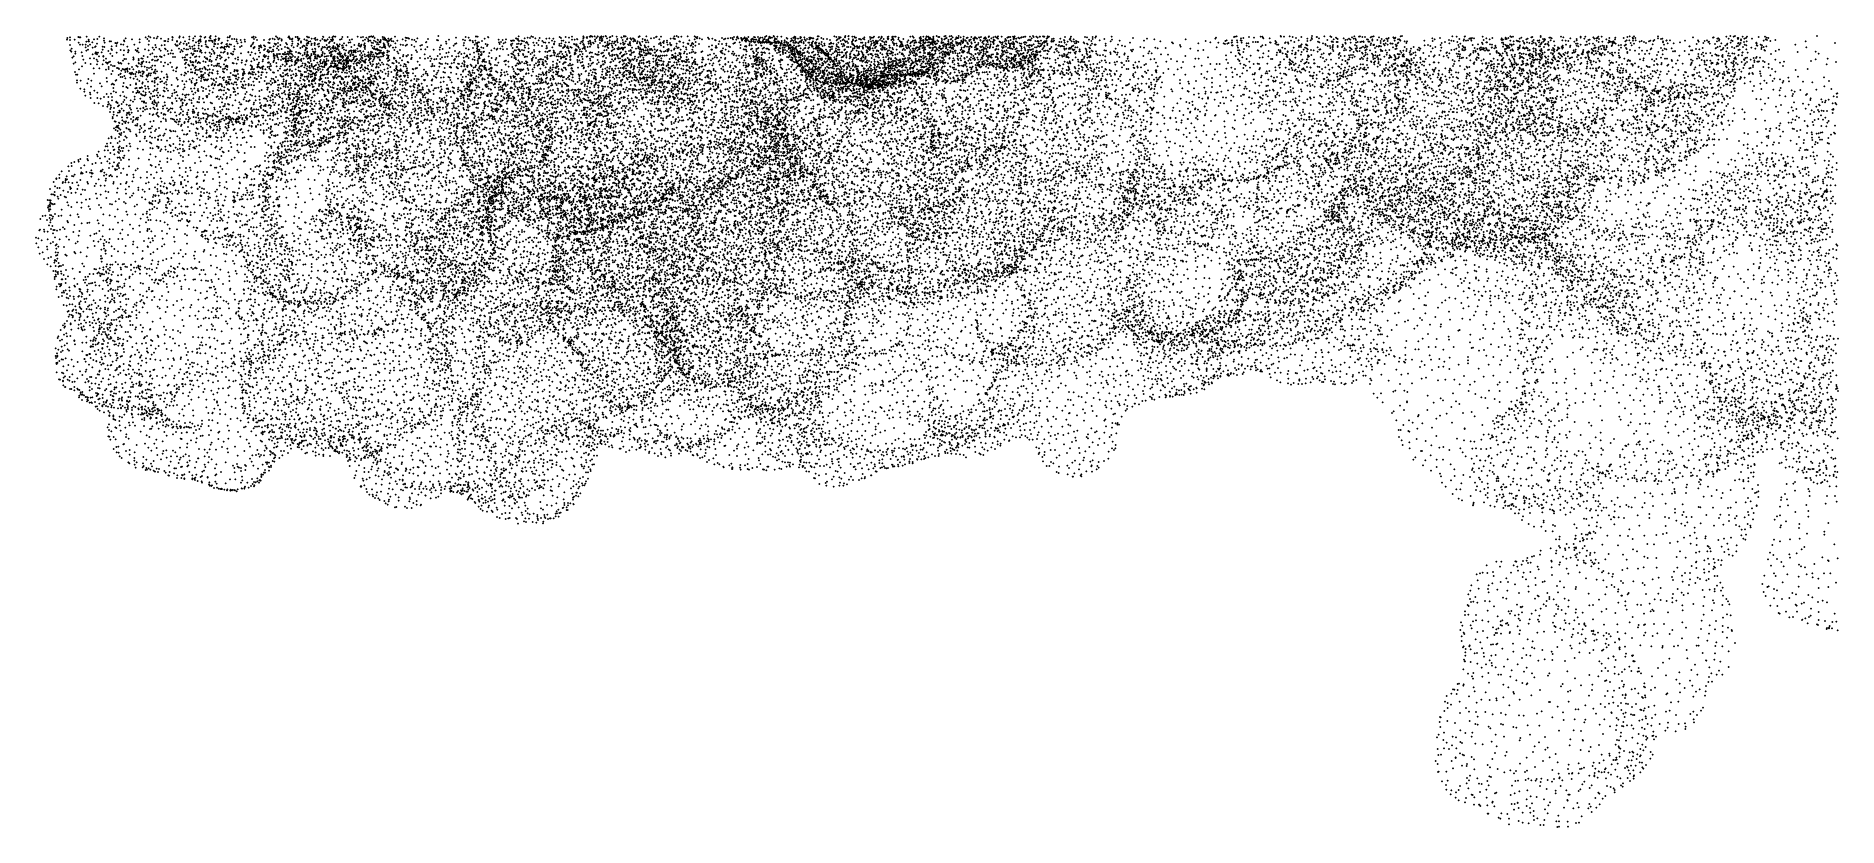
# Model space of a CAD drawing. Header units: metres. Extents: x -25 to 25, y -27.7 to 27.8.
# Drawn here: x -18.29 to 19.15, y -27.75 to -11.31 of the extents above; entities that cross this region are included whole.
import ezdxf

# ---------------------------------------------------------------- set-up
doc = ezdxf.new("R2010")
doc.units = ezdxf.units.M

msp = doc.modelspace()

# ---------------------------------------------------------------- linework, layer by layer
for p in [(-17.6463, -11.386, 13.5583), (-17.6437, -11.3474, 13.7843), (-17.59, -11.3384, 13.3098), (-17.5881, -11.3895, 13.9457), (-17.5853, -11.4963, 13.4474), (-17.5776, -11.6048, 13.8082), (-17.5509, -11.5708, 13.9703), (-17.4924, -11.3882, 13.1987), (-17.4162, -11.3316, 8.2823), (-17.4087, -11.4451, 14.2172), (-17.3952, -11.3396, 13.064), (-17.3818, -11.4874, 13.1178), (-17.3692, -11.3379, 8.6872), (-17.3248, -11.4913, 8.353), (-17.262, -11.5413, 8.5765), (-17.2612, -11.4879, 8.741), (-17.2481, -11.4263, 8.9133), (-17.2384, -11.3222, 9.3701), (-17.2125, -11.5136, 14.4243), (-17.2095, -11.5952, 8.204), (-17.2088, -11.4187, 9.1825), (-17.199, -11.3821, 9.5488), (-17.191, -11.4198, 7.8844), (-17.168, -11.4915, 9.3597), (-17.1248, -11.4381, 9.8094), (-17.1188, -11.5486, 9.6464), (-17.0905, -11.3817, 14.4718), (-17.0648, -11.5374, 14.5519), (-17.0544, -11.5229, 7.8356), (-17.0288, -11.4683, 10.0295), (-17.0205, -11.3711, 7.7201), (-16.9791, -11.3257, 10.1898), (-16.9089, -11.5291, 7.7836), (-16.9088, -11.5939, 12.5863), (-16.8823, -11.4038, 10.2951), (-16.8781, -11.3565, 7.6601), (-16.8758, -11.5363, 14.7429), (-16.8634, -11.4452, 12.375), (-16.7652, -11.4216, 14.9411), (-16.7378, -11.4221, 10.5205), (-16.7281, -11.5823, 10.4002), (-16.7187, -11.5272, 12.2614), (-16.7151, -11.6025, 15.0688), (-16.6418, -11.4517, 15.1643), (-16.6269, -11.5165, 10.6486), (-16.6205, -11.4683, 12.1542), (-16.601, -11.4488, 10.8627), (-16.5337, -11.6027, 12.1943), (-16.5249, -11.482, 15.2937), (-16.4771, -11.4891, 11.0388), (-16.4624, -11.6039, 10.9326), (-16.4618, -11.4003, 7.715), (-16.4569, -11.4214, 11.1928), (-16.4298, -11.3604, 11.9589), (-16.3944, -11.5275, 7.7829), (-16.3754, -11.5974, 12.0987), (-16.2995, -11.3767, 11.599), (-16.2496, -11.4927, 11.4749), (-16.2257, -11.5998, 11.3611), (-16.1729, -11.5638, 7.8876), (-16.1406, -11.38, 7.8177), (-16.1358, -11.4425, 15.4678), (-16.0282, -11.5839, 15.4846), (-16.0178, -11.3356, -7.1201), (-15.9821, -11.3738, 7.9031), (-15.9543, -11.4901, -7.3481), (-15.954, -11.6061, -7.0344), (-15.9519, -11.6072, -7.1948), (-15.9487, -11.3156, -7.5783), (-15.9442, -11.4117, 15.5217), (-15.9195, -11.3393, -6.9016), (-15.8683, -11.5528, -7.5149), (-15.8418, -11.3517, 7.9986), (-15.838, -11.5914, 15.5065), (-15.8139, -11.4981, 8.1225), (-15.797, -11.5442, -6.7419), (-15.7854, -11.3544, 15.5674), (-15.7629, -11.3199, -7.7851), (-15.733, -11.5801, -7.6479), (-15.6983, -11.3666, -6.5366), (-15.6845, -11.503, -6.4583), (-15.625, -11.4153, 8.2718), (-15.6224, -11.4936, -7.7816), (-15.6115, -11.5716, -6.0652), (-15.6089, -11.4164, 15.5738), (-15.6022, -11.5885, -5.8767), (-15.5481, -11.417, -5.9944), (-15.5438, -11.3701, -7.8776), (-15.4722, -11.6066, 8.647), (-15.4602, -11.3299, -5.8184), (-15.4573, -11.3895, 8.4296), (-15.4534, -11.3435, 4.8904), (-15.3975, -11.4825, 4.7414), (-15.3774, -11.5116, 4.5425), (-15.3601, -11.413, 5.217), (-15.3599, -11.4282, 4.295), (-15.3555, -11.5135, -7.911), (-15.3497, -11.504, 5.0575), (-15.3185, -11.5712, 4.342), (-15.3175, -11.3464, 5.4848), (-15.3108, -11.3139, 4.0541), (-15.3051, -11.4783, 4.1584), (-15.2893, -11.4419, -5.5443), (-15.2749, -11.6025, 5.1843), (-15.2336, -11.3353, 3.8562), (-15.2251, -11.4653, 15.613), (-15.217, -11.573, 5.4912), (-15.1941, -11.4216, 8.6248), (-15.1702, -11.5832, 8.7181), (-15.164, -11.4739, -7.9855), (-15.1634, -11.4988, 5.7512), (-15.1347, -11.5881, 3.8675), (-15.1212, -11.4574, -5.417), (-15.1093, -11.3754, 3.6005), (-15.1066, -11.3203, 6.1901), (-15.1021, -11.5207, 5.9059), (-15.0835, -11.5674, 3.7228), (-15.0471, -11.5319, 15.5989), (-15.0337, -11.4089, 3.4501), (-15.0313, -11.5817, -3.3659), (-15.0262, -11.3587, 15.661), (-15.0031, -11.5056, -3.6362), (-14.9973, -11.5703, -5.2918), (-14.9924, -11.3171, 6.4308), (-14.9661, -11.4425, -3.3812), (-14.9173, -11.4169, 3.236), (-14.912, -11.5658, -3.9024), (-14.9098, -11.5102, -8.026), (-14.9091, -11.4587, -3.7779), (-14.9065, -11.3977, 8.6133), (-14.8814, -11.5981, 15.5395), (-14.8806, -11.4051, 15.6367), (-14.8799, -11.3751, 6.5383), (-14.8758, -11.314, -3.5911), (-14.8689, -11.4269, -3.1314), (-14.8661, -11.3256, 3.0567), (-14.8479, -11.5199, -5.2692), (-14.7907, -11.3471, 8.2704), (-14.7778, -11.3321, 8.0552), (-14.7748, -11.3303, -7.9162), (-14.7709, -11.4825, 6.6025), (-14.7693, -11.4361, -4.0114), (-14.7615, -11.4152, 8.4567), (-14.7508, -11.5342, 8.6436), (-14.7478, -11.5267, 3.0029), (-14.7189, -11.5426, -8.059), (-14.6998, -11.4066, 6.7496), (-14.682, -11.3339, 15.6269), (-14.6785, -11.4051, 2.8247), (-14.6727, -11.3588, 7.8521), (-14.6645, -11.3118, -4.0405), (-14.6421, -11.4095, -5.2606), (-14.6361, -11.5894, 2.8553), (-14.6296, -11.4101, -4.2164), (-14.6223, -11.4319, -7.9619), (-14.5922, -11.5206, -4.5314), (-14.5898, -11.3895, -4.8468), (-14.5848, -11.4777, 8.2216), (-14.5791, -11.4635, 8.0549), (-14.5726, -11.4112, -4.4006), (-14.5695, -11.4755, 2.7052), (-14.5609, -11.3165, 6.9484), (-14.5591, -11.3757, -2.8027), (-14.524, -11.5605, 8.4707), (-14.5128, -11.4752, 6.8951), (-14.4944, -11.3569, -7.9013), (-14.4943, -11.3897, 7.6763), (-14.4832, -11.3628, 15.5044), (-14.4593, -11.5551, -2.6631), (-14.4387, -11.4611, -8.016), (-14.4368, -11.5425, 8.3284), (-14.4352, -11.5397, 8.1655), (-14.4265, -11.4509, 2.5539), (-14.4234, -11.5469, 15.2861), (-14.3875, -11.5584, 14.4719), (-14.3731, -11.5304, 7.9321), (-14.3632, -11.5859, 14.8828), (-14.3403, -11.5276, 14.6459), (-14.3391, -11.4848, 7.7399), (-14.3209, -11.4728, 15.1584), (-14.3116, -11.4086, 7.1019), (-14.3101, -11.3361, -7.9208), (-14.307, -11.52, 2.4694), (-14.2805, -11.5361, 14.2631), (-14.2781, -11.3351, 15.2628), (-14.2672, -11.4816, -2.567), (-14.2594, -11.3107, 7.3508), (-14.2391, -11.4916, -8.1016), (-14.2201, -11.3728, 15.0168), (-14.1732, -11.5762, -2.4544), (-14.173, -11.3737, -7.9944), (-14.1728, -11.5218, 7.8), (-14.1669, -11.583, 8.0016), (-14.1212, -11.3778, 14.3858), (-14.1208, -11.4189, 2.3823), (-14.0998, -11.4631, 7.6305), (-14.0548, -11.5351, -8.1892), (-14.0384, -11.3901, -2.4003), (-14.0293, -11.4384, 7.4802), (-14.0204, -11.5167, 7.7748), (-13.9545, -11.3868, 2.32), (-13.9517, -11.429, 14.233), (-13.8232, -11.5209, -8.179), (-13.8209, -11.5054, 7.7895), (-13.8021, -11.3352, -2.1599), (-13.7875, -11.4753, 7.5735), (-13.784, -11.3374, -8.0019), (-13.7763, -11.4506, 2.3032), (-13.7718, -11.5499, -2.0658), (-13.7694, -11.3222, 1.2722), (-13.7689, -11.5643, 7.3705), (-13.765, -11.3721, 14.1972), (-13.7508, -11.5404, 14.1255), (-13.7288, -11.3367, 0.5999), (-13.7023, -11.3945, -2.0471), (-13.6619, -11.5635, -8.1582), (-13.6567, -11.5152, 0.8542), (-13.6562, -11.6036, 8.3442), (-13.635, -11.5296, 7.565), (-13.6246, -11.5043, 7.7981), (-13.6215, -11.5151, 8.0845), (-13.6129, -11.5467, -1.9027), (-13.5559, -11.5998, 0.995), (-13.5539, -11.504, 1.3338), (-13.5535, -11.3953, 0.4348), (-13.5366, -11.5823, 0.7116), (-13.5318, -11.5237, 14.1369), (-13.4694, -11.6014, 4.3901), (-13.4675, -11.4503, 1.4878), (-13.4446, -11.3885, 4.9427), (-13.4378, -11.4575, 4.6009), (-13.4364, -11.5528, 8.0667), (-13.4333, -11.3712, 4.7767), (-13.4197, -11.5525, 5.1547), (-13.3758, -11.3644, 5.1391), (-13.366, -11.5916, 8.2533), (-13.353, -11.5264, 2.1517), (-13.3356, -11.4669, -1.7776), (-13.3346, -11.3812, 4.3629), (-13.3116, -11.4912, 4.0586), (-13.3082, -11.3154, 0.1864), (-13.307, -11.4746, 0.3055), (-13.2838, -11.5661, 3.9077), (-13.2778, -11.3462, 5.3382), (-13.2652, -11.4549, 1.8759), (-13.263, -11.5227, 2.0164), (-13.2543, -11.3796, -7.6624), (-13.2498, -11.5967, 5.4371), (-13.227, -11.3552, -7.5018), (-13.2172, -11.4961, -7.7851), (-13.1914, -11.376, -7.1186), (-13.1914, -11.5793, 1.5338), (-13.1895, -11.4066, -1.751), (-13.1172, -11.5348, -5.5881), (-13.1003, -11.4541, 14.1876), (-13.0806, -11.481, -7.0828), (-13.0679, -11.5529, -7.2348), (-13.0628, -11.5557, -12.6274), (-13.0499, -11.3337, 4.0926), (-13.0455, -11.5667, -12.3393), (-13.0373, -11.3183, 14.2465), (-13.0231, -11.3525, 0.1217), (-13.0149, -11.6028, -1.7091), (-13.0141, -11.3737, -6.8982), (-12.981, -11.3755, 3.9598), (-12.9796, -11.5074, 3.6052), (-12.9698, -11.467, -12.7198), (-12.9682, -11.4226, -12.5339), (-12.9677, -11.3631, -5.8986), (-12.9674, -11.3726, -5.3692), (-12.9414, -11.5475, 0.2562), (-12.8979, -11.3324, -6.6978), (-12.863, -11.5164, -6.8792), (-12.8602, -11.3289, -12.6284), (-12.8546, -11.3297, -12.3254), (-12.8505, -11.4667, -6.0035), (-12.8504, -11.3594, 0.1264), (-12.8388, -11.4021, -1.7382), (-12.8385, -11.4801, 14.193), (-12.8344, -11.3867, -12.8134), (-12.8221, -11.3667, 3.9025), (-12.8001, -11.5567, 3.3121), (-12.7854, -11.4512, -11.9709), (-12.785, -11.4184, 3.7094), (-12.7598, -11.5401, 0.2433), (-12.7359, -11.5115, 5.6553), (-12.7141, -11.379, 17.4042), (-12.7113, -11.5164, -6.6442), (-12.6868, -11.5891, -10.7445), (-12.682, -11.5512, -11.7723), (-12.6793, -11.5483, -10.8928), (-12.673, -11.3968, -12.9795), (-12.6672, -11.4769, 17.0217), (-12.6643, -11.4999, 17.5013), (-12.6635, -11.3256, 17.6691), (-12.6619, -11.3977, -11.0091), (-12.6589, -11.5673, 17.3239), (-12.6538, -11.4515, 14.2285), (-12.6409, -11.3338, -10.5659), (-12.6327, -11.4626, 3.5494), (-12.6248, -11.4236, -11.1933), (-12.623, -11.3337, 16.8638), (-12.5934, -11.4196, 0.1386), (-12.5736, -11.4982, 3.3865), (-12.5624, -11.3643, 3.9033), (-12.5623, -11.4676, -4.8913), (-12.55, -11.5884, 0.217), (-12.5099, -11.366, 14.3173), (-12.5027, -11.4558, 18.0126), (-12.4993, -11.4666, -13.1367), (-12.499, -11.498, 5.7278), (-12.4986, -11.5698, 3.1408), (-12.4868, -11.3482, 16.6985), (-12.4859, -11.5793, 17.8958), (-12.4796, -11.3889, -10.2627), (-12.45, -11.3826, -4.6059), (-12.4377, -11.4851, 0.099), (-12.4215, -11.534, -4.5507), (-12.4158, -11.5256, -10.1661), (-12.4101, -11.4679, 18.2047), (-12.3838, -11.4092, -4.403), (-12.3635, -11.6006, 18.1396), (-12.3591, -11.5754, 14.1829), (-12.3424, -11.3733, -10.1133), (-12.3347, -11.5361, 3.174), (-12.3311, -11.5448, -13.2342), (-12.3282, -11.3231, -13.0543), (-12.323, -11.3297, 16.5486), (-12.2982, -11.3944, 14.3219), (-12.2936, -11.5395, -10.0388), (-12.2882, -11.4103, -4.2394), (-12.2859, -11.5425, 5.7325), (-12.2715, -11.3975, 5.5728), (-12.2588, -11.4083, -13.1657), (-12.2511, -11.4978, 16.5668), (-12.247, -11.5808, -4.2476), (-12.2364, -11.5489, 3.3676), (-12.2357, -11.3803, 5.332), (-12.2156, -11.5392, 3.0019), (-12.2014, -11.4533, -1.8311), (-12.1967, -11.3382, 4.2056), (-12.1921, -11.5396, 3.6815), (-12.1902, -11.5299, 5.1864), (-12.1822, -11.4297, 4.9699), (-12.1681, -11.5795, 18.4253), (-12.1629, -11.3833, -9.9499), (-12.1442, -11.4112, -4.1354), (-12.1383, -11.5547, 2.6703), (-12.1334, -11.3932, 4.7721), (-12.1328, -11.3371, -13.9121), (-12.1292, -11.4029, -13.3818), (-12.1281, -11.3728, -13.6982), (-12.1232, -11.3819, 14.3291), (-12.1155, -11.3157, 4.5945), (-12.1131, -11.5734, 14.1744), (-12.1128, -11.515, 4.6661), (-12.1114, -11.5342, -0.0396), (-12.1071, -11.568, -9.8794), (-12.095, -11.4541, 4.5228), (-12.0809, -11.3208, -14.3388), (-12.0747, -11.3213, -1.8432), (-12.0747, -11.5418, -14.2786), (-12.0704, -11.5684, -13.9255), (-12.0638, -11.5507, 3.9249), (-12.0461, -11.586, 3.2276), (-12.037, -11.4852, 16.4724), (-12.0262, -11.5673, 4.3231), (-12.0259, -11.5105, -14.4639), (-12.017, -11.5281, -4.0704), (-12.0047, -11.5166, 2.9658), (-12.0015, -11.6021, 4.1647), (-11.9945, -11.5213, 18.614), (-11.9852, -11.4807, -9.8132), (-11.9782, -11.3886, -14.5676), (-11.9416, -11.3728, 18.8172), (-11.9378, -11.508, 2.7089), (-11.9292, -11.3279, 14.3234), (-11.9277, -11.5585, 14.11), (-11.923, -11.5053, -1.8671), (-11.9041, -11.5451, -0.0742), (-11.8928, -11.4637, -14.6782), (-11.8904, -11.5898, 2.4325), (-11.8481, -11.6082, 8.339), (-11.8411, -11.5001, 16.4529), (-11.8178, -11.3306, 16.3777), (-11.794, -11.4491, -4.0259), (-11.776, -11.3921, -14.8047), (-11.7598, -11.4391, 18.7769), (-11.749, -11.6062, -6.4424), (-11.7418, -11.5354, 2.7046), (-11.727, -11.3769, 14.1444), (-11.6845, -11.606, -8.2857), (-11.6795, -11.4965, 13.9906), (-11.6147, -11.5725, -3.9693), (-11.6069, -11.3247, -9.7264), (-11.59, -11.5093, 18.6975), (-11.5848, -11.4967, -14.9384), (-11.581, -11.467, -0.0689), (-11.5578, -11.5251, -6.6054), (-11.5474, -11.5287, -5.848), (-11.5374, -11.5098, -8.071), (-11.5363, -11.337, -1.9435), (-11.5305, -11.4884, -1.9092), (-11.4979, -11.3313, 14.0293), (-11.4979, -11.4075, -5.9934), (-11.4759, -11.494, -9.6647), (-11.4637, -11.5397, 8.4026), (-11.4628, -11.4588, -8.3169), (-11.4615, -11.554, -6.9672), (-11.4589, -11.3831, -15.0191), (-11.4549, -11.509, -6.7951), (-11.454, -11.5763, 16.6464), (-11.453, -11.5289, -5.6895), (-11.4297, -11.3421, -6.1159), (-11.3965, -11.3729, 18.7803), (-11.3841, -11.4223, -8.1135), (-11.3819, -11.3965, -3.9279), (-11.3733, -11.3285, -6.2895), (-11.3546, -11.3228, -5.8405), (-11.3538, -11.3255, 16.5291), (-11.3477, -11.4083, -0.1376), (-11.3273, -11.3157, -15.1481), (-11.3195, -11.4494, 18.666), (-11.3157, -11.5074, -7.0005), (-11.3003, -11.3334, -6.4619), (-11.2994, -11.5592, -7.7615), (-11.2874, -11.4527, -8.5016), (-11.2807, -11.3176, 13.9517), (-11.2697, -11.4064, -6.8417), (-11.267, -11.5812, -0.1837), (-11.2646, -11.534, -3.827), (-11.2583, -11.3491, -6.6339), (-11.254, -11.5758, 16.8718), (-11.2369, -11.4242, 16.7165), (-11.2312, -11.5964, 13.7068), (-11.2091, -11.4854, -8.6463), (-11.2065, -11.5755, 18.4116), (-11.2, -11.5791, -1.8904), (-11.1989, -11.4491, 18.5691), (-11.1917, -11.3877, -15.2351), (-11.1844, -11.6068, -7.6226), (-11.1837, -11.3949, -8.0251), (-11.1759, -11.6014, -1.0505), (-11.1736, -11.4819, -1.3881), (-11.1594, -11.4307, 16.8607), (-11.1463, -11.5354, -0.3153), (-11.1386, -11.4375, -1.1141), (-11.1335, -11.3945, -8.478), (-11.1282, -11.414, -3.781), (-11.1065, -11.5516, 17.3426), (-11.0875, -11.3302, -6.8165), (-11.0793, -11.375, 13.8908), (-11.0663, -11.537, -7.2483), (-11.0657, -11.4628, 17.1597), (-11.065, -11.3386, -8.3399), (-11.062, -11.4837, 18.3218), (-11.0596, -11.5061, 13.793), (-11.0581, -11.3888, 17.0237), (-11.0525, -11.5408, 17.7846), (-11.0459, -11.4995, -0.4432), (-11.0431, -11.528, -15.2901), (-11.0424, -11.3608, -0.9123), (-11.0388, -11.3721, -6.9856), (-11.0325, -11.3912, -1.7577), (-11.0323, -11.5613, -7.6829), (-11.0122, -11.3942, -0.7413), (-10.9952, -11.4122, 17.3944), (-10.9916, -11.4323, 17.5969), (-10.9708, -11.4985, -8.9885), (-10.9685, -11.3653, -7.9361), (-10.9683, -11.4699, -7.8073), (-10.9649, -11.4171, -15.4037), (-10.9552, -11.4093, 17.7613), (-10.9496, -11.5293, -5.3983), (-10.9281, -11.3835, 13.9303), (-10.9259, -11.5023, -9.2856), (-10.9113, -11.3632, 17.9965), (-10.9005, -11.4125, -7.1433), (-10.8751, -11.5502, -7.3701), (-10.867, -11.421, -3.5887), (-10.8497, -11.5996, -3.4936), (-10.8351, -11.3246, -5.569), (-10.8267, -11.461, -7.7435), (-10.8205, -11.542, -7.6084), (-10.787, -11.4061, 14.0524), (-10.7322, -11.5977, -15.3774), (-10.7148, -11.4861, -7.4316), (-10.6752, -11.3751, -7.2343), (-10.6694, -11.4967, 14.1907), (-10.6141, -11.51, -15.4799), (-10.6123, -11.4036, 14.3901), (-10.6116, -11.3461, -5.5673), (-10.5881, -11.351, -7.5685), (-10.5829, -11.4923, -3.3314), (-10.5598, -11.3517, -3.3923), (-10.541, -11.3631, -7.3755), (-10.4862, -11.4967, 14.4562), (-10.4763, -11.388, 14.5858), (-10.4331, -11.5281, -3.1539), (-10.4292, -11.3893, -15.5254), (-10.3977, -11.6057, -5.3694), (-10.3962, -11.4275, -5.5173), (-10.3705, -11.3588, -3.2399), (-10.3052, -11.5133, 14.6018), (-10.2948, -11.5892, -2.6106), (-10.2725, -11.4993, -2.937), (-10.2028, -11.5887, -5.3963), (-10.1872, -11.4411, -2.5694), (-10.1795, -11.4357, -15.4241), (-10.1577, -11.5362, 14.6942), (-10.146, -11.3696, -2.7586), (-10.0281, -11.5959, 14.7562), (-9.9587, -11.3895, 15.0501), (-9.936, -11.3994, -5.6473), (-9.9297, -11.3108, -2.273), (-9.9075, -11.5948, -2.3758), (-9.8987, -11.5429, -15.3711), (-9.879, -11.5062, 14.9698), (-9.8452, -11.5797, -5.4789), (-9.7747, -11.4283, -15.388), (-9.7659, -11.4718, 15.115), (-9.7084, -11.3847, 15.2354), (-9.6989, -11.5613, -5.5401), (-9.6149, -11.513, -2.2032), (-9.5836, -11.4768, -15.4321), (-9.5641, -11.3468, -2.1174), (-9.5549, -11.4638, -5.6971), (-9.4232, -11.3824, -5.8132), (-9.4028, -11.5029, -15.46), (-9.3966, -11.4534, 15.3272), (-9.3817, -11.4012, -2.0696), (-9.3613, -11.3295, -15.4448), (-9.3602, -11.5673, -2.0543), (-9.3015, -11.344, -12.6482), (-9.3, -11.5849, -5.5489), (-9.2821, -11.3958, -12.8515), (-9.2688, -11.3969, -2.6016), (-9.2181, -11.4133, 15.5766), (-9.215, -11.5583, -2.142), (-9.2118, -11.4408, -2.3165), (-9.1772, -11.4887, -2.4783), (-9.1744, -11.487, -2.8226), (-9.1619, -11.4084, -5.7152), (-9.1509, -11.3217, -4.0067), (-9.1506, -11.3138, -3.7818), (-9.1475, -11.4573, -3.9291), (-9.132, -11.5715, -5.5424), (-9.1299, -11.4786, -3.619), (-9.1247, -11.539, -15.4508), (-9.1204, -11.4572, -3.2678), (-9.1187, -11.5123, 15.6445), (-9.1162, -11.4493, -3.4298), (-9.1135, -11.3218, -4.386), (-9.112, -11.5884, -4.3795), (-9.1104, -11.4394, -4.499), (-9.1073, -11.5222, -3.0052), (-9.0885, -11.4374, -4.6866), (-9.0789, -11.5901, -3.3356), (-9.0419, -11.5446, -4.9734), (-9.0246, -11.4114, -5.6048), (-8.9966, -11.561, -5.1483), (-8.9725, -11.3619, -5.1579), (-8.9513, -11.4747, -5.4511), (-8.9216, -11.518, -15.4053), (-8.9046, -11.4892, 15.9568), (-8.8999, -11.327, -5.5036), (-8.8958, -11.3365, -15.417), (-8.8329, -11.6037, 18.4224), (-8.7662, -11.564, 18.6811), (-8.7215, -11.5904, 18.8803), (-8.7077, -11.5701, 18.0838), (-8.6806, -11.3851, 16.1481), (-8.6738, -11.4427, 18.5471), (-8.6595, -11.4722, -15.3818), (-8.6461, -11.5697, 19.0241), (-8.6288, -11.4353, 18.2455), (-8.6031, -11.5211, 16.1154), (-8.5957, -11.3935, 18.4139), (-8.5884, -11.5891, 19.1689), (-8.5761, -11.4626, 18.0956), (-8.5418, -11.4377, 18.9681), (-8.5264, -11.3758, 18.8065), (-8.5058, -11.5785, 17.8793), (-8.4228, -11.4049, 19.1629), (-8.4202, -11.4817, -15.4016), (-8.4181, -11.5132, 19.3446), (-8.4081, -11.4119, 12.3392), (-8.3918, -11.4669, 16.3263), (-8.3914, -11.4704, 17.9428), (-8.3843, -11.56, 12.2253), (-8.3789, -11.3985, 12.1685), (-8.3582, -11.4073, 12.5453), (-8.3431, -11.6059, 2.3565), (-8.3193, -11.3607, -15.4599), (-8.3072, -11.5373, 2.1296), (-8.3031, -11.3653, 16.6836), (-8.2972, -11.4741, 16.5216), (-8.2929, -11.5382, 19.4978), (-8.2756, -11.3898, 11.9954), (-8.2754, -11.3706, 18.0281), (-8.2694, -11.5833, 2.5222), (-8.2642, -11.4652, 12.8026), (-8.2637, -11.3142, 2.1267), (-8.2595, -11.4124, 2.3855), (-8.2479, -11.5939, 13.3318), (-8.2244, -11.4828, 12.9525), (-8.2053, -11.4677, 13.6127), (-8.2044, -11.4036, 13.1424), (-8.1957, -11.5999, 16.4437), (-8.1885, -11.4136, 19.4496), (-8.1533, -11.6037, 2.6527), (-8.1526, -11.4223, 16.8283), (-8.1402, -11.512, 19.5781), (-8.1358, -11.3608, 11.8725), (-8.128, -11.5542, 16.7232), (-8.1125, -11.4485, 13.76), (-8.0975, -11.4356, -15.4107), (-8.0839, -11.4525, 2.5933), (-8.0777, -11.3455, 18.0693), (-8.0645, -11.4873, 17.8942), (-8.0577, -11.5635, 2.1344), (-8.0245, -11.3533, 17.0004), (-7.9982, -11.3154, 19.4517), (-7.9667, -11.3289, 2.562), (-7.9581, -11.446, 19.5907), (-7.9445, -11.6021, 13.8872), (-7.9366, -11.5043, 16.9554), (-7.9143, -11.3565, 13.9818), (-7.8899, -11.4541, 2.7288), (-7.8513, -11.4971, -15.338), (-7.8451, -11.396, 18.0964), (-7.8283, -11.3481, 19.5219), (-7.775, -11.5175, 17.0307), (-7.7728, -11.4103, 2.1268), (-7.7431, -11.4389, 14.1721), (-7.7065, -11.4503, 2.846), (-7.6881, -11.366, 18.3148), (-7.688, -11.5656, 19.6469), (-7.6799, -11.5185, 14.3053), (-7.6726, -11.5593, 18.0533), (-7.6296, -11.4511, 11.7829), (-7.6225, -11.3597, -15.2718), (-7.568, -11.4083, 18.4029), (-7.5599, -11.5425, 2.9189), (-7.5449, -11.3615, 14.3571), (-7.5297, -11.4682, 17.0761), (-7.5275, -11.4833, -15.1808), (-7.5158, -11.4278, 19.4349), (-7.4199, -11.5129, 18.4737), (-7.4192, -11.4772, -4.88), (-7.4102, -11.3321, 19.0683), (-7.3843, -11.5157, -4.6238), (-7.3838, -11.3499, 14.5451), (-7.3756, -11.4608, 14.7465), (-7.3721, -11.4087, 11.7646), (-7.3421, -11.5592, 15.1841), (-7.3365, -11.4082, -4.4949), (-7.3321, -11.5424, 2.0492), (-7.3159, -11.5373, 16.9376), (-7.3102, -11.497, 18.7213), (-7.2911, -11.5138, 19.218), (-7.2839, -11.3301, 14.6867), (-7.2838, -11.4426, 3.0614), (-7.2614, -11.5498, -15.0165), (-7.2482, -11.5459, -5.0727), (-7.2429, -11.5216, 15.3908), (-7.2335, -11.5678, 15.6734), (-7.2204, -11.4433, 15.2131), (-7.2192, -11.3405, 3.1683), (-7.1905, -11.5393, 11.7644), (-7.1582, -11.5508, 1.9336), (-7.1533, -11.3825, 16.9531), (-7.1526, -11.3246, 1.705), (-7.1107, -11.4729, 15.6695), (-7.1003, -11.3823, 15.3721), (-7.0902, -11.4835, -5.1449), (-7.0768, -11.5886, 14.3714), (-7.0646, -11.5134, 3.1988), (-7.0597, -11.4808, 1.7662), (-7.057, -11.5966, 13.5341), (-7.0506, -11.3737, -4.304), (-7.0443, -11.3801, 3.3285), (-7.0332, -11.524, 16.3985), (-7.0156, -11.5511, 14.1689), (-6.9867, -11.588, -15.0143), (-6.9806, -11.4622, 16.1628), (-6.9641, -11.426, 15.9827), (-6.9344, -11.4305, -5.1594), (-6.933, -11.569, 11.7856), (-6.9247, -11.3984, -15.0049), (-6.9198, -11.3601, 3.5805), (-6.9192, -11.4912, 14.0296), (-6.9176, -11.3148, 15.6734), (-6.9165, -11.4768, 14.66), (-6.9141, -11.335, 16.6311), (-6.9055, -11.4956, 1.6411), (-6.9055, -11.5521, 13.5285), (-6.8999, -11.5285, -11.9435), (-6.8829, -11.5791, 13.3125), (-6.882, -11.5384, 13.6988), (-6.8505, -11.3363, 16.1719), (-6.8461, -11.3526, 14.2272), (-6.8424, -11.3282, 16.3428), (-6.8292, -11.535, 3.5342), (-6.8167, -11.4256, -11.5894), (-6.8112, -11.4705, 14.8538), (-6.7859, -11.3251, -12.2077), (-6.7822, -11.4035, 13.9135), (-6.7806, -11.5343, -11.4168), (-6.774, -11.4331, 1.4642), (-6.7701, -11.4628, -12.1283), (-6.7668, -11.4511, -5.1605), (-6.7662, -11.3234, 14.7204), (-6.7647, -11.3118, 3.9914), (-6.7618, -11.4925, -4.2307), (-6.757, -11.3113, 14.0992), (-6.7331, -11.3224, 1.2964), (-6.7149, -11.4504, 3.939), (-6.7064, -11.4617, 13.6834), (-6.6852, -11.3131, -5.1886), (-6.675, -11.3875, 14.9232), (-6.6729, -11.4211, 1.6018), (-6.6459, -11.3503, 13.8406), (-6.6207, -11.3171, 7.2479), (-6.619, -11.3203, 7.6377), (-6.6159, -11.5346, 13.4804), (-6.6147, -11.4953, 11.8662), (-6.608, -11.5522, 15.1254), (-6.5803, -11.3903, 7.9801), (-6.575, -11.3378, 7.4883), (-6.5733, -11.3544, -4.2778), (-6.5697, -11.4575, -5.1637), (-6.5441, -11.3963, 4.1083), (-6.543, -11.315, 8.1849), (-6.5398, -11.3481, -12.4701), (-6.5386, -11.4141, -11.1452), (-6.5267, -11.3706, 13.6941), (-6.5217, -11.4061, 1.8445), (-6.513, -11.5173, 1.9658), (-6.5016, -11.32, 12.1811), (-6.4825, -11.6075, -4.3231), (-6.4708, -11.4384, 12.0107), (-6.4691, -11.534, 9.6168), (-6.4574, -11.3106, 12.3838), (-6.4487, -11.5116, -15.1434), (-6.4482, -11.315, -12.7477), (-6.4356, -11.6032, 2.1135), (-6.4286, -11.3579, 7.0272), (-6.4219, -11.5085, 15.2428), (-6.4182, -11.4778, 7.1975), (-6.4157, -11.5499, 4.132), (-6.4143, -11.433, -12.602), (-6.4004, -11.5576, -11.2415), (-6.3991, -11.4934, 7.3967), (-6.3776, -11.4679, 9.4465), (-6.3741, -11.3378, -13.0244), (-6.3734, -11.4714, 9.7455), (-6.3719, -11.3987, 7.9622), (-6.3574, -11.327, 4.1362), (-6.3333, -11.4695, -12.7954), (-6.3312, -11.4691, 12.3346), (-6.3201, -11.5082, 12.1561), (-6.3168, -11.6039, 11.9618), (-6.3164, -11.43, 2.1159), (-6.3141, -11.3108, -11.1786), (-6.3128, -11.5454, 7.5904), (-6.2813, -11.5873, 7.0588), (-6.2807, -11.4645, 9.3), (-6.2722, -11.5771, -5.1625), (-6.2652, -11.4246, -15.0438), (-6.2569, -11.4255, -13.0973), (-6.2485, -11.4993, 2.2405), (-6.2236, -11.3212, -5.2549), (-6.2178, -11.4076, -4.4988), (-6.2127, -11.3696, 7.1042), (-6.2125, -11.5725, -12.8877), (-6.2057, -11.4386, 13.5597), (-6.201, -11.588, 12.3534), (-6.1828, -11.548, 15.4378), (-6.1748, -11.5816, -4.481), (-6.148, -11.5713, 13.4638), (-6.1439, -11.4663, 4.107), (-6.1316, -11.5588, 9.0401), (-6.1303, -11.339, 9.078), (-6.1216, -11.3468, 9.7314), (-6.1159, -11.5517, -15.1449), (-6.1099, -11.5723, -13.0697), (-6.1009, -11.3929, 15.3525), (-6.0981, -11.5945, 8.8929), (-6.0945, -11.4405, -5.2563), (-6.0859, -11.4756, -13.247), (-6.0796, -11.5606, 9.7023), (-6.0794, -11.4914, 12.8616), (-6.0771, -11.3262, -14.7424), (-6.074, -11.3109, 4.0872), (-6.0618, -11.4656, -11.3483), (-6.051, -11.546, 2.4973), (-6.0425, -11.4195, -4.5747), (-6.0381, -11.3176, 13.6223), (-6.0138, -11.3752, 7.7229), (-6.0035, -11.361, -13.6233), (-5.9937, -11.4855, 15.522), (-5.9761, -11.4966, 8.9183), (-5.9584, -11.4568, -13.4248), (-5.9499, -11.4661, -14.9042), (-5.9494, -11.4315, 7.304), (-5.9412, -11.5054, 12.956), (-5.9409, -11.3608, -14.6193), (-5.9336, -11.5972, 8.731), (-5.9322, -11.3602, -13.7665), (-5.919, -11.3862, 3.9999), (-5.9058, -11.5492, -4.5659), (-5.8876, -11.3556, 15.4856), (-5.8784, -11.4195, 9.6412), (-5.8706, -11.4206, -5.4197), (-5.8623, -11.3808, -13.9576), (-5.8605, -11.3858, 7.462), (-5.8498, -11.3859, -14.1823), (-5.841, -11.411, -14.4577), (-5.8213, -11.5707, -14.9282), (-5.8053, -11.4577, 8.9691), (-5.8052, -11.4631, -14.6195), (-5.7916, -11.4171, 7.6406), (-5.7781, -11.5627, 7.7875), (-5.7774, -11.5281, -14.7722), (-5.7753, -11.5348, -13.484), (-5.7708, -11.329, 9.1773), (-5.7528, -11.3171, 15.5539), (-5.7464, -11.4386, -4.5649), (-5.7459, -11.3174, -5.6065), (-5.7413, -11.5587, -11.4396), (-5.7412, -11.5934, -4.5064), (-5.7396, -11.466, -13.7999), (-5.7277, -11.5784, 3.9576), (-5.7248, -11.4946, 2.7001), (-5.7228, -11.5041, 15.7244), (-5.7127, -11.595, 8.7307), (-5.6941, -11.4271, 3.9383), (-5.6831, -11.3723, -7.0597), (-5.6781, -11.5855, 13.0148), (-5.6474, -11.4999, -5.5628), (-5.639, -11.5308, 8.9072), (-5.6389, -11.5356, -14.159), (-5.6362, -11.3867, 9.251), (-5.6353, -11.3975, 9.4555), (-5.6231, -11.6054, -13.5121), (-5.6186, -11.5544, 7.8071), (-5.616, -11.4419, -11.4827), (-5.6075, -11.3183, -6.7894), (-5.5913, -11.4005, -5.7123), (-5.579, -11.589, -14.2935), (-5.5668, -11.5323, 2.7856), (-5.566, -11.4401, -4.4864), (-5.536, -11.5768, -14.007), (-5.5321, -11.603, -13.6737), (-5.5118, -11.361, 3.9416), (-5.5074, -11.5765, 15.8587), (-5.4843, -11.6074, -13.8361), (-5.4532, -11.3519, 15.7495), (-5.4524, -11.5315, 7.7012), (-5.4348, -11.5859, -5.6312), (-5.4116, -11.3279, 2.7033), (-5.3963, -11.3248, -6.6188), (-5.3826, -11.5983, 8.0572), (-5.3443, -11.473, -6.9057), (-5.3367, -11.3788, -11.5709), (-5.3177, -11.448, -4.3083), (-5.3096, -11.4702, 15.8414), (-5.3047, -11.3233, -6.4063), (-5.3029, -11.5016, 7.9165), (-5.2645, -11.4403, -6.6821), (-5.2474, -11.5377, -11.5556), (-5.2473, -11.4555, 2.7976), (-5.2454, -11.4098, 4.0183), (-5.1821, -11.4087, 7.7742), (-5.1783, -11.443, -6.4805), (-5.1755, -11.595, 8.4953), (-5.1655, -11.4867, -5.9809), (-5.1477, -11.601, -6.7472), (-5.1431, -11.5818, -5.82), (-5.1189, -11.4572, -7.1949), (-5.1123, -11.4903, 15.8735), (-5.102, -11.365, 2.8199), (-5.0983, -11.5035, -6.1224), (-5.0937, -11.4964, 8.2819), (-5.0468, -11.3583, -7.388), (-5.0406, -11.3567, -11.7929), (-5.037, -11.3665, 8.0001), (-5.032, -11.5953, -7.1012), (-5.0299, -11.5691, -11.723), (-5.0258, -11.3187, 15.839), (-5.0204, -11.5659, -6.312), (-5.0137, -11.3731, 7.7368), (-4.983, -11.5241, 2.8722), (-4.9829, -11.4674, -7.2983), (-4.9826, -11.3109, 4.1988), (-4.9634, -11.5606, 8.5318), (-4.9455, -11.3298, 2.8851), (-4.9405, -11.5505, 7.7172), (-4.9246, -11.4179, -4.0295), (-4.9091, -11.4265, -7.4626), (-4.8998, -11.5952, -4.0264), (-4.8851, -11.324, -7.6105), (-4.8422, -11.446, 4.2432), (-4.8381, -11.5265, -11.872), (-4.7867, -11.5469, 3.9914), (-4.7798, -11.5895, -7.4025), (-4.7497, -11.3139, -7.7302), (-4.7482, -11.4672, 8.4079), (-4.7358, -11.4668, -7.5907), (-4.7358, -11.4777, 3.0526), (-4.7147, -11.3959, -4.0634), (-4.6895, -11.5104, 3.2105), (-4.6768, -11.5031, 3.4409), (-4.6596, -11.4702, 3.5911), (-4.6566, -11.5926, -11.8918), (-4.655, -11.4552, 3.76), (-4.6403, -11.541, -4.1637), (-4.633, -11.4761, 15.8772), (-4.6082, -11.3147, 3.2842), (-4.6032, -11.3756, 4.4187), (-4.5937, -11.5126, 7.9191), (-4.5849, -11.4332, -11.953), (-4.5779, -11.3387, 3.5334), (-4.5558, -11.3566, 4.2175), (-4.5472, -11.3296, 4.8981), (-4.5154, -11.477, -4.2708), (-4.4992, -11.3553, 4.5397), (-4.4565, -11.3759, 4.6998), (-4.3315, -11.3462, 8.5211), (-4.3078, -11.5285, -4.4428), (-4.3045, -11.3699, 4.8137), (-4.2587, -11.5942, 15.8778), (-4.2477, -11.5048, -7.8056), (-4.2447, -11.5954, -11.8469), (-4.2414, -11.366, -7.9284), (-4.1829, -11.3924, 8.6988), (-4.1659, -11.5544, -4.5625), (-4.1656, -11.3982, 8.1537), (-4.159, -11.515, 8.8266), (-4.1468, -11.5547, 8.3369), (-4.107, -11.478, -11.8308), (-4.0959, -11.4197, -7.9622), (-4.0382, -11.3503, 4.8684), (-4.0358, -11.4783, 8.2523), (-4.0159, -11.5634, -4.7068), (-3.9962, -11.3819, -8.0827), (-3.9669, -11.3674, 5.0082), (-3.9642, -11.5931, -5.0297), (-3.9505, -11.5054, 9.2609), (-3.9499, -11.4692, 15.8754), (-3.9125, -11.3584, 9.2159), (-3.8954, -11.5247, -7.9801), (-3.8701, -11.5373, -11.7325), (-3.8559, -11.348, 9.3808), (-3.8197, -11.3481, -11.7505), (-3.8117, -11.3816, -4.837), (-3.8005, -11.4689, 8.299), (-3.7909, -11.3309, -8.3871), (-3.7776, -11.4546, -5.0554), (-3.7688, -11.4502, 5.1633), (-3.743, -11.3887, 15.8224), (-3.7224, -11.3409, 19.7218), (-3.7217, -11.3235, 19.9573), (-3.6977, -11.3547, 19.8394), (-3.6695, -11.4401, 9.7184), (-3.6584, -11.5565, 8.3643), (-3.6478, -11.4928, 15.7367), (-3.6443, -11.3473, -11.6542), (-3.6387, -11.3601, 19.9881), (-3.6337, -11.3485, 19.5824), (-3.6257, -11.3769, 5.3797), (-3.6184, -11.4062, 5.0664), (-3.611, -11.3766, 19.6678), (-3.5877, -11.5856, -8.1791), (-3.578, -11.3605, 20.0744), (-3.5637, -11.3356, -5.133), (-3.5627, -11.4096, 19.7419), (-3.5621, -11.5943, -5.6097), (-3.5604, -11.524, 5.3049), (-3.5498, -11.3618, 19.5115), (-3.5412, -11.4237, -5.336), (-3.5392, -11.3948, 19.9906), (-3.5392, -11.4092, 19.8934), (-3.5372, -11.5171, 5.1442), (-3.5355, -11.5928, 9.5989), (-3.5287, -11.5311, 9.7973), (-3.5255, -11.3544, 8.2963), (-3.5223, -11.3806, -8.7101), (-3.5158, -11.364, 20.1462), (-3.4985, -11.3973, 15.6364), (-3.4872, -11.3292, 20.2555), (-3.4667, -11.4272, 19.9405), (-3.4667, -11.5038, 5.4598), (-3.4649, -11.478, -5.4821), (-3.4325, -11.5886, -11.4524), (-3.432, -11.4326, -11.4748), (-3.4295, -11.4188, 19.6201), (-3.4279, -11.3772, 19.4805), (-3.4261, -11.4062, 20.0907), (-3.4257, -11.385, 20.1873), (-3.4198, -11.5058, 10.0579), (-3.4162, -11.574, 15.4779), (-3.4085, -11.3621, 20.2739), (-3.3883, -11.3808, 5.0398), (-3.3843, -11.418, 15.5175), (-3.3791, -11.4258, 8.3451), (-3.3741, -11.3268, 5.5879), (-3.3728, -11.4311, 19.999), (-3.3652, -11.4414, 19.812), (-3.3539, -11.4394, 19.8998), (-3.3516, -11.3388, 19.388), (-3.3516, -11.3879, -8.9702), (-3.3454, -11.4354, 19.6933), (-3.3285, -11.4972, -5.65), (-3.3268, -11.5816, 15.3025), (-3.3253, -11.3849, 20.3113), (-3.2992, -11.4231, 19.5614), (-3.2986, -11.5732, 10.2551), (-3.2912, -11.3287, 10.4087), (-3.2835, -11.5615, -5.8028), (-3.2832, -11.4464, 19.7739), (-3.2718, -11.396, 19.4694), (-3.267, -11.3747, 20.4021), (-3.2591, -11.3685, 19.39), (-3.2469, -11.4281, 20.1604), (-3.2464, -11.4437, 19.9851), (-3.238, -11.346, 19.3075), (-3.2356, -11.4634, 5.0706), (-3.2186, -11.4388, 20.0711), (-3.2184, -11.5115, -9.1904), (-3.1973, -11.3431, 20.5444), (-3.1952, -11.5738, -11.0385), (-3.1951, -11.4457, 19.8751), (-3.1918, -11.4262, 5.7924), (-3.1846, -11.4009, 20.4021), (-3.1778, -11.4348, 19.639), (-3.1684, -11.3805, 19.3519), (-3.1675, -11.5493, 8.4249), (-3.1586, -11.4447, 10.5316), (-3.1491, -11.3715, 19.2513), (-3.1425, -11.3272, 20.6248), (-3.1336, -11.427, -11.0097), (-3.1192, -11.5744, -10.1893), (-3.1169, -11.4246, 19.4925), (-3.1158, -11.3115, -6.1781), (-3.1132, -11.3921, 15.152), (-3.1088, -11.4454, 20.0539), (-3.1053, -11.434, 20.3307), (-3.0947, -11.3956, 5.028), (-3.0919, -11.4407, 19.5928), (-3.0914, -11.5704, 14.7899), (-3.0863, -11.444, 19.7335), (-3.0711, -11.395, 20.5561), (-3.0692, -11.4238, 19.3478), (-3.0677, -11.4391, -10.6556), (-3.0664, -11.4439, 19.9169), (-3.0654, -11.3562, 19.0941), (-3.0609, -11.4377, 14.9562), (-3.0596, -11.592, -6.1596), (-3.0556, -11.3233, 19.0138), (-3.0482, -11.4291, 20.4257), (-3.0373, -11.4455, 20.225), (-3.0317, -11.4794, 8.4031), (-3.031, -11.3533, -10.8065), (-3.03, -11.3344, 20.7), (-3.0235, -11.451, -10.0599), (-3.0189, -11.4443, 20.3194), (-3.0188, -11.4746, -9.7935), (-3.0162, -11.4482, -6.2729), (-3.0015, -11.4654, 19.2203), (-3.001, -11.4473, 20.0619), (-2.9987, -11.3441, 18.8803), (-2.961, -11.311, -10.2258), (-2.9594, -11.4431, 19.9473), (-2.9578, -11.3238, -9.9796), (-2.9562, -11.5085, 19.3383), (-2.9523, -11.398, 18.8307), (-2.9477, -11.4512, 20.1299), (-2.9468, -11.5823, 5.9671), (-2.9412, -11.5046, 19.4422), (-2.9377, -11.3793, 20.7013), (-2.9365, -11.3576, 18.7344), (-2.9356, -11.3553, 14.9039), (-2.9344, -11.5, 19.5322), (-2.9305, -11.4301, 20.5531), (-2.9295, -11.53, 19.1315), (-2.922, -11.5683, -6.3193), (-2.92, -11.4558, 20.2374), (-2.9097, -11.4491, 20.0434), (-2.9054, -11.5402, 5.1316), (-2.9029, -11.4533, 20.4204), (-2.9016, -11.5443, 19.0428), (-2.9009, -11.5125, 18.9205), (-2.8982, -11.3737, 8.3785), (-2.8893, -11.321, 18.6085), (-2.885, -11.4212, 20.6265), (-2.8697, -11.5918, 19.338), (-2.8694, -11.4533, 19.824), (-2.8583, -11.6055, 19.1585), (-2.8576, -11.4187, -6.4484), (-2.8521, -11.5725, 19.4615), (-2.8444, -11.552, 18.867), (-2.8443, -11.4426, 19.9577), (-2.8244, -11.5652, 5.2938), (-2.8226, -11.5015, 14.6663), (-2.8187, -11.5102, 19.6618), (-2.8161, -11.4658, 20.4189), (-2.8054, -11.45, 20.6104), (-2.8011, -11.3196, 18.4883), (-2.7975, -11.4611, 20.1334), (-2.7972, -11.4107, 18.5879), (-2.791, -11.4759, 19.7642), (-2.7743, -11.5542, -6.4633), (-2.7685, -11.5865, 19.5771), (-2.7619, -11.5079, 5.876), (-2.7499, -11.4834, 20.5126), (-2.7444, -11.5044, 18.6459), (-2.7388, -11.4396, 5.3284), (-2.7338, -11.5527, 18.7239), (-2.7317, -11.4008, 10.8905), (-2.7297, -11.4864, 20.2881), (-2.729, -11.597, 18.8052), (-2.7251, -11.4354, 20.8335), (-2.7087, -11.5203, 5.5009), (-2.6915, -11.4369, 20.915), (-2.691, -11.3481, 21.0151), (-2.6878, -11.4528, 8.354), (-2.6828, -11.4886, 18.5602), (-2.6773, -11.364, 18.3765), (-2.6759, -11.4962, 20.7753), (-2.662, -11.5207, -0.8286), (-2.6555, -11.4528, -1.0173), (-2.6546, -11.5799, 19.7141), (-2.6448, -11.5504, 18.6051), (-2.6426, -11.5601, 20.5803), (-2.6395, -11.4937, 20.0914), (-2.6324, -11.5539, 10.9857), (-2.6264, -11.5603, 20.4634), (-2.6173, -11.5664, 20.7639), (-2.6155, -11.4877, 19.9734), (-2.6138, -11.4227, 14.597), (-2.608, -11.5131, 20.9491), (-2.5987, -11.6045, 20.6632), (-2.5985, -11.3657, 21.1115), (-2.5975, -11.4061, -1.254), (-2.5911, -11.5473, 20.2454), (-2.5806, -11.5968, 20.3919), (-2.579, -11.6059, -1.554), (-2.5723, -11.4, 18.2941), (-2.5675, -11.5347, 20.0468), (-2.5662, -11.5659, 19.8639), (-2.5643, -11.5965, 18.6047), (-2.5625, -11.5516, 21.1237), (-2.5567, -11.4511, -6.6348), (-2.5563, -11.4118, -0.7799), (-2.5562, -11.341, -0.9401), (-2.5427, -11.3491, 18.1188), (-2.5397, -11.5016, 21.2308), (-2.5322, -11.5773, 20.1598), (-2.5251, -11.3216, 17.9243), (-2.5214, -11.3909, 18.2217), (-2.5201, -11.4529, 11.0635), (-2.5106, -11.5517, -0.565), (-2.5102, -11.3274, 21.2929), (-2.5091, -11.5609, 8.2983), (-2.5045, -11.3544, 18.009), (-2.504, -11.4332, -1.376), (-2.4952, -11.5837, 18.5427), (-2.4925, -11.5295, 18.4682), (-2.4859, -11.4376, 21.3191), (-2.4806, -11.606, 19.9111), (-2.4569, -11.3617, 17.896), (-2.451, -11.5168, 21.3591), (-2.4505, -11.462, 18.3011), (-2.4295, -11.4345, 8.225), (-2.4259, -11.4297, 18.1697), (-2.4212, -11.5102, 18.3769), (-2.4089, -11.3599, 21.4214), (-2.4087, -11.3302, 11.0773), (-2.3994, -11.5633, 21.4192), (-2.3936, -11.3372, 17.728), (-2.3929, -11.4143, 14.4911), (-2.3883, -11.444, 21.4576), (-2.3724, -11.3951, 17.8267), (-2.3538, -11.5992, 18.4888), (-2.3435, -11.4648, 18.1873), (-2.3398, -11.4314, 17.9388), (-2.3297, -11.3379, 21.526), (-2.3244, -11.5642, 18.4005), (-2.322, -11.3794, 17.7074), (-2.3027, -11.56, -1.5318), (-2.3011, -11.5011, -0.3407), (-2.299, -11.4052, 21.5739), (-2.2961, -11.5033, 21.5821), (-2.2704, -11.371, 17.6269), (-2.2454, -11.5581, 21.6312), (-2.2422, -11.4489, -6.7173), (-2.2419, -11.5672, 18.347), (-2.2279, -11.5426, 8.1139), (-2.2258, -11.4445, 17.7996), (-2.2212, -11.3449, 21.6734), (-2.2199, -11.3755, 14.3831), (-2.2107, -11.4975, 21.6973), (-2.2083, -11.3682, 17.533), (-2.1982, -11.3453, 17.444), (-2.1843, -11.35, -0.0975), (-2.1787, -11.4983, 18.0323), (-2.1685, -11.4531, -1.411), (-2.1672, -11.45, 17.6907), (-2.1665, -11.5296, 18.1556), (-2.1638, -11.4769, 17.8771), (-2.1587, -11.5145, -0.104), (-2.1566, -11.5284, 21.7675), (-2.1547, -11.356, 17.3152), (-2.1459, -11.4227, 17.4365), (-2.1421, -11.3577, 21.7983), (-2.1337, -11.5701, 18.2529), (-2.1072, -11.4538, 17.3507), (-2.1005, -11.5751, 21.8377), (-2.0947, -11.4702, 0.0675), (-2.0903, -11.4442, 11.2469), (-2.0815, -11.5458, 18.0155), (-2.0777, -11.4443, 17.0962), (-2.0747, -11.5008, 17.5458), (-2.0731, -11.3834, 21.9165), (-2.0697, -11.5201, 17.7814), (-2.0686, -11.5473, -6.6213), (-2.0679, -11.3839, 16.9965), (-2.0671, -11.5745, 18.1176), (-2.0615, -11.5164, 17.314), (-2.056, -11.518, 17.1941), (-2.0524, -11.6045, 18.2254), (-2.0521, -11.3707, 7.9499), (-2.0502, -11.3181, 16.9102), (-2.0443, -11.5536, 17.8826), (-2.0321, -11.5367, 17.6505), (-2.0269, -11.3177, 21.9692), (-2.0265, -11.5701, -1.479), (-2.025, -11.5027, 17.0359), (-2.0239, -11.4643, 0.238), (-2.0224, -11.5508, 11.3974), (-2.0181, -11.4647, 16.9457), (-1.9936, -11.5939, 17.3191), (-1.9915, -11.5805, 17.1215), (-1.9905, -11.5932, 17.4262), (-1.9878, -11.5733, 17.7148), (-1.974, -11.4837, 22.033), (-1.9734, -11.3529, 16.8252), (-1.9711, -11.5941, 17.574), (-1.9691, -11.6008, -6.5155), (-1.963, -11.4355, 16.8561), (-1.9619, -11.5906, 22.0023), (-1.9545, -11.5995, 17.7926), (-1.9448, -11.5147, 16.8996), (-1.9309, -11.3691, 11.0894), (-1.9125, -11.4664, 22.0891), (-1.9043, -11.5018, 7.9094), (-1.875, -11.5939, 16.9108), (-1.8569, -11.3698, -1.3235), (-1.8166, -11.5277, 16.7722), (-1.8047, -11.4772, 22.1709), (-1.7938, -11.3905, 22.1834), (-1.7874, -11.4664, 14.2204), (-1.7861, -11.548, 11.3096), (-1.7854, -11.5951, 16.8141), (-1.773, -11.4466, -6.4571), (-1.7625, -11.4586, 16.6721), (-1.7616, -11.5292, -1.3907), (-1.7539, -11.5805, -6.2952), (-1.744, -11.5309, 16.7117), (-1.7231, -11.4689, 0.1543), (-1.7001, -11.3166, 10.8393), (-1.6704, -11.5625, 7.793), (-1.6634, -11.3286, -6.3343), (-1.6573, -11.4829, 22.2329), (-1.656, -11.5154, -6.1575), (-1.6516, -11.3965, 7.737), (-1.6406, -11.3805, 22.2442), (-1.6328, -11.5322, -5.8026), (-1.6279, -11.5945, -5.3253), (-1.6173, -11.4455, 16.6124), (-1.6117, -11.5424, 16.6745), (-1.6054, -11.3651, 14.1654), (-1.6046, -11.3311, -6.1021), (-1.5987, -11.3609, 16.5782), (-1.5976, -11.5904, 11.2291), (-1.5845, -11.3414, 10.7337), (-1.5714, -11.3401, -4.3533), (-1.5708, -11.4122, -5.6785), (-1.5497, -11.4742, 22.2648), (-1.5331, -11.3932, -4.5359), (-1.5327, -11.5245, 16.6354), (-1.5192, -11.3779, -1.1836), (-1.507, -11.4817, 7.6596), (-1.5068, -11.4783, 10.9059), (-1.4947, -11.5093, -4.6586), (-1.4933, -11.5995, 16.6961), (-1.4888, -11.4069, -5.3479), (-1.481, -11.3342, 22.2805), (-1.4805, -11.3303, 16.554), (-1.479, -11.5884, -1.2685), (-1.4714, -11.3108, -4.7542), (-1.4644, -11.4318, 16.5849), (-1.4427, -11.5387, 16.6482), (-1.4379, -11.4211, 10.6258), (-1.417, -11.4535, 22.267), (-1.415, -11.5399, 22.2412), (-1.4097, -11.3162, -5.0143), (-1.4067, -11.3121, -5.2438), (-1.4051, -11.3738, -4.2418), (-1.3612, -11.5387, 14.1072), (-1.3373, -11.4552, 7.5113), (-1.3357, -11.4272, 10.1282), (-1.3282, -11.3219, 22.2887), (-1.3269, -11.4791, 16.6025), (-1.3194, -11.5968, 16.6988), (-1.3187, -11.4803, 22.2594), (-1.3157, -11.4004, 9.4034), (-1.3157, -11.4773, 9.5617), (-1.3151, -11.3772, 16.5705), (-1.3129, -11.568, 10.6942), (-1.2968, -11.5054, 10.5265), (-1.2901, -11.3221, -0.869), (-1.286, -11.5639, 9.7984), (-1.2767, -11.3432, 7.4138), (-1.2738, -11.5329, -4.5419), (-1.2692, -11.4102, 22.2571), (-1.2536, -11.3451, 8.9513), (-1.2455, -11.401, 9.1834), (-1.2351, -11.529, 9.3704), (-1.2334, -11.5148, 0.0041), (-1.2276, -11.5598, 10.0694), (-1.2165, -11.5349, 10.2308), (-1.1874, -11.5591, 22.19), (-1.187, -11.3709, 16.6072), (-1.1819, -11.5316, -0.9433), (-1.1739, -11.5269, 16.6925), (-1.1727, -11.3703, 13.9472), (-1.146, -11.388, -0.079), (-1.1457, -11.4468, 9.0586), (-1.1238, -11.5279, 7.3368), (-1.1206, -11.4496, 22.2087), (-1.1094, -11.5757, 9.2212), (-1.1071, -11.5485, 22.1573), (-1.1049, -11.3675, 8.3482), (-1.0994, -11.504, -4.5823), (-1.0784, -11.3338, -4.2448), (-1.0778, -11.3777, -0.7542), (-1.0621, -11.4954, 16.7172), (-1.0485, -11.4546, 8.8762), (-1.0477, -11.5326, -0.8569), (-1.0194, -11.5374, 9.0641), (-1.0001, -11.5718, 0.0353), (-0.9958, -11.4394, 16.7161), (-0.9916, -11.4148, 22.1448), (-0.9842, -11.5434, 7.2388), (-0.9826, -11.5835, -5.3774), (-0.9673, -11.5993, 22.0431), (-0.962, -11.5346, -4.8742), (-0.9587, -11.3285, 13.7195), (-0.9565, -11.3685, 16.6899), (-0.9531, -11.5756, -5.9573), (-0.9389, -11.4216, -4.4924), (-0.9386, -11.4972, 16.7829), (-0.9292, -11.3433, -0.0974), (-0.9239, -11.4617, 8.3669), (-0.9086, -11.5624, 16.837), (-0.8983, -11.3447, -4.3053), (-0.8978, -11.4045, 22.0898), (-0.882, -11.4436, -4.6438), (-0.882, -11.4571, -5.4638), (-0.8806, -11.5076, 22.0338), (-0.8793, -11.325, 15.1528), (-0.8708, -11.4974, 8.6742), (-0.8562, -11.5606, 7.1491), (-0.8518, -11.4842, -0.7453), (-0.8433, -11.4256, 8.1899), (-0.8396, -11.4088, -5.7621), (-0.8382, -11.5328, 8.8856), (-0.8308, -11.4548, 13.5803), (-0.83, -11.4246, -5.3003), (-0.8285, -11.4167, 16.7865), (-0.8266, -11.4169, 22.0242), (-0.8119, -11.4335, -5.9553), (-0.808, -11.4644, 0.0227), (-0.798, -11.4133, -4.9853), (-0.7787, -11.3382, 22.02), (-0.7737, -11.3292, -5.5972), (-0.7542, -11.3916, 14.8255), (-0.7485, -11.5122, 8.5089), (-0.7387, -11.4751, 15.383), (-0.7365, -11.3594, -5.1598), (-0.7343, -11.5067, 21.9071), (-0.7343, -11.58, 0.1366), (-0.7195, -11.3206, -5.3305), (-0.7179, -11.5944, 16.9458), (-0.7168, -11.3387, -0.6811), (-0.711, -11.411, 7.0547), (-0.7056, -11.5502, -0.7339), (-0.6976, -11.5151, 15.0149), (-0.6963, -11.4216, 21.9121), (-0.6958, -11.5918, 8.8681), (-0.6833, -11.549, 8.6909), (-0.6787, -11.3711, 16.8077), (-0.6719, -11.5592, 16.0997), (-0.6621, -11.4414, 16.8692), (-0.6598, -11.4796, 21.8623), (-0.6564, -11.5484, 16.308), (-0.6501, -11.5887, 7.0039), (-0.6472, -11.5952, 13.446), (-0.6322, -11.4871, 8.186), (-0.6265, -11.4195, 14.719), (-0.6201, -11.4336, 16.5594), (-0.6139, -11.5785, 8.3825), (-0.5953, -11.3298, 13.3903), (-0.594, -11.3674, 7.9682), (-0.5872, -11.3779, 16.8426), (-0.5817, -11.3659, 7.3072), (-0.5813, -11.3255, -6.0477), (-0.5688, -11.6078, 8.6017), (-0.56, -11.5081, 21.7832), (-0.5506, -11.5491, 14.7915), (-0.5462, -11.5547, 16.9717), (-0.5202, -11.3898, 14.5802), (-0.5081, -11.3862, 0.1788), (-0.4999, -11.3434, 7.6316), (-0.4963, -11.5608, 21.7234), (-0.4949, -11.3218, -4.347), (-0.4911, -11.4338, 21.7569), (-0.4819, -11.3673, 16.8207), (-0.4819, -11.5858, -0.7402), (-0.478, -11.4585, 7.1092), (-0.4689, -11.3928, 7.8754), (-0.4649, -11.3232, 16.7842), (-0.4626, -11.4758, 13.4166), (-0.4597, -11.4937, -6.3294), (-0.4572, -11.4712, 16.9536), (-0.4569, -11.4704, 8.035), (-0.4296, -11.3243, 13.3866), (-0.4159, -11.4697, 7.2686), (-0.4043, -11.5937, 0.449), (-0.4005, -11.5069, 6.9014), (-0.3739, -11.3818, -6.2377), (-0.3693, -11.3458, 16.7872), (-0.3468, -11.4136, 14.5374), (-0.345, -11.5332, 21.6558), (-0.3308, -11.5042, 6.731), (-0.3235, -11.4319, -0.8283), (-0.3225, -11.4951, 16.9967), (-0.3179, -11.5312, -6.4039), (-0.3077, -11.4549, 7.7833), (-0.3055, -11.4737, 13.4933), (-0.3044, -11.4322, 16.914), (-0.2895, -11.5139, 7.0478), (-0.2891, -11.4849, 7.5235), (-0.2806, -11.597, 21.6308), (-0.2787, -11.5154, 7.9439), (-0.2703, -11.3705, 21.6344), (-0.2611, -11.5729, 17.1138), (-0.2345, -11.602, 6.5484), (-0.2222, -11.5089, 6.8408), (-0.2073, -11.5419, 21.6045), (-0.1908, -11.5627, 14.6023), (-0.1875, -11.4325, 16.9134), (-0.1862, -11.4891, 6.6628), (-0.1679, -11.3992, 21.5786), (-0.1644, -11.5146, 17.0631), (-0.1584, -11.5435, 13.6585), (-0.1465, -11.5583, 17.0498), (-0.1256, -11.3257, -0.9717), (-0.1232, -11.6025, 21.5555), (-0.122, -11.4615, -6.3366), (-0.115, -11.5185, 21.5542), (-0.1076, -11.4401, 14.5156), (-0.0803, -11.4243, 0.3215), (-0.075, -11.3184, -3.6027), (-0.0726, -11.5713, 7.0418), (-0.0706, -11.4044, 6.363), (-0.0542, -11.346, 21.4894), (-0.053, -11.5719, 17.1932), (-0.0493, -11.5066, 17.0836), (-0.0426, -11.4549, -1.0099), (-0.0372, -11.4031, 16.8739), (-0.0205, -11.5762, 14.5888), (-0.0177, -11.4022, 13.6041), (-0.0156, -11.4386, 21.4827), (-0.002, -11.562, 7.7729), (-0.0003, -11.4429, 16.9497), (0.0027, -11.546, 21.4752), (0.0206, -11.5425, 7.3502), (0.0501, -11.5846, 19.9211), (0.0537, -11.4432, 14.5237), (0.0578, -11.543, 20.1076), (0.0695, -11.5789, 17.2317), (0.0708, -11.3536, -3.4887), (0.0753, -11.5287, 21.4064), (0.0815, -11.412, 16.9093), (0.0831, -11.3895, 17.0887), (0.0866, -11.5147, 17.1248), (0.0877, -11.4525, 19.9648), (0.0931, -11.4657, 20.0608), (0.0939, -11.3326, -3.3281), (0.0951, -11.5149, 20.187), (0.0988, -11.3622, -3.6913), (0.1181, -11.408, -1.2117), (0.1256, -11.5078, 7.5071), (0.1256, -11.5585, -1.1736), (0.1294, -11.4003, -6.1982), (0.1373, -11.4856, 21.3388), (0.1471, -11.4414, 16.9811), (0.1479, -11.3196, 21.2792), (0.1482, -11.3903, 20.0315), (0.1516, -11.5538, -6.3549), (0.152, -11.4078, 21.3018), (0.1532, -11.5201, 19.9046), (0.1626, -11.5587, 20.2856), (0.1679, -11.5793, 13.9186), (0.1758, -11.4644, 20.2494), (0.1839, -11.543, 17.1664), (0.1894, -11.586, 7.7606), (0.196, -11.4432, 13.6733), (0.1964, -11.3623, -3.2046), (0.1981, -11.3853, 19.9241), (0.2102, -11.3293, 0.0589), (0.2153, -11.3141, 16.7968), (0.2193, -11.3949, -3.4483), (0.2235, -11.3227, -3.9679), (0.2309, -11.5114, 19.8499), (0.2375, -11.3942, 21.1782), (0.246, -11.4415, 20.3331), (0.2502, -11.3213, 20.2087), (0.2577, -11.506, 20.4107), (0.2622, -11.3567, -2.9927), (0.2648, -11.4355, -1.4572), (0.2649, -11.3516, 19.8657), (0.2662, -11.5068, 7.3862), (0.2699, -11.3819, -3.7339), (0.2707, -11.5546, 21.1451), (0.2861, -11.5554, 20.5217), (0.2873, -11.3462, 20.3166), (0.2917, -11.479, 14.5263), (0.2951, -11.4468, 19.8173), (0.2992, -11.373, 16.8974), (0.2993, -11.5542, 13.8063), (0.3117, -11.469, 17.0739), (0.3124, -11.3811, 20.4973), (0.3192, -11.3762, 20.9687), (0.325, -11.4696, -6.1143), (0.3251, -11.451, 21.0071), (0.3275, -11.4373, -1.6855), (0.3306, -11.6009, 14.0984), (0.3378, -11.5731, 20.6818), (0.3382, -11.6011, 20.9469), (0.341, -11.4394, 20.6485), (0.3457, -11.4979, 20.8849), (0.3462, -11.4298, 17.0005), (0.3473, -11.3987, 20.7406), (0.3492, -11.5505, 20.7773), (0.3511, -11.3199, -0.0458), (0.354, -11.3581, -3.8689), (0.3542, -11.4123, 17.1756), (0.3551, -11.3812, 19.7686), (0.3571, -11.3314, 20.6258), (0.3601, -11.436, -1.8425), (0.3736, -11.46, 19.7396), (0.381, -11.5388, 17.2809), (0.3811, -11.4214, -2.4569), (0.3892, -11.4655, 7.6301), (0.3919, -11.4359, -2.1036), (0.3989, -11.4257, -3.5576), (0.4005, -11.4796, 17.1072), (0.4005, -11.5411, 7.7964), (0.4072, -11.542, 17.192), (0.4261, -11.5788, 14.2249), (0.4266, -11.3116, -4.0882), (0.4317, -11.4635, -3.1672), (0.4373, -11.3976, 16.9579), (0.4378, -11.583, -1.9132), (0.4553, -11.4225, 19.6522), (0.4577, -11.3278, 16.8699), (0.4657, -11.55, 7.305), (0.4763, -11.5438, -6.0222), (0.4792, -11.331, 19.6352), (0.4802, -11.5609, 17.4429), (0.4885, -11.5194, 17.1636), (0.4946, -11.524, 14.3605), (0.5104, -11.5855, 17.251), (0.513, -11.5722, -2.3242), (0.5233, -11.455, -3.4358), (0.525, -11.4337, 14.4837), (0.5256, -11.3671, 19.5749), (0.5311, -11.3951, -3.8095), (0.5444, -11.4495, -0.2279), (0.5501, -11.5665, 19.4566), (0.5525, -11.5018, -5.8439), (0.5569, -11.4453, 17.0548), (0.5647, -11.4474, 19.505), (0.5688, -11.5325, -2.8849), (0.5748, -11.4965, 7.7524), (0.5807, -11.3773, 17.3884), (0.585, -11.313, 19.4946), (0.5942, -11.4726, 17.6091), (0.6079, -11.3106, -5.5972), (0.6085, -11.3563, -3.9961), (0.6147, -11.4966, -3.1471), (0.6168, -11.5293, 17.7794), (0.6183, -11.5672, 19.2855), (0.6214, -11.5531, 17.2112), (0.6227, -11.5006, 13.5784), (0.6312, -11.3537, 16.9149), (0.6453, -11.4741, -3.3232), (0.6539, -11.5924, 19.1852), (0.6649, -11.3926, 19.3289), (0.6659, -11.4669, -5.6573), (0.6673, -11.4239, 17.0199), (0.6673, -11.4925, 14.2412), (0.6697, -11.4854, 17.1158), (0.6886, -11.5452, -2.6168), (0.6968, -11.3131, 14.5917), (0.7066, -11.4989, 17.9074), (0.7079, -11.4526, 19.2204), (0.7116, -11.3752, 16.9289), (0.7171, -11.5404, 7.5658), (0.7239, -11.5518, 18.5909), (0.7263, -11.3713, 14.3902), (0.7283, -11.3121, 17.6449), (0.7327, -11.4467, -3.6556), (0.7404, -11.57, 18.8747), (0.7441, -11.4588, 17.0651), (0.7483, -11.5051, 19.1025), (0.7542, -11.3383, 16.8642), (0.7565, -11.4135, 19.1474), (0.763, -11.5435, -0.3401), (0.7731, -11.5769, 14.0472), (0.7741, -11.4961, -3.1345), (0.7901, -11.5172, -2.8583), (0.8148, -11.3796, -3.9844), (0.8261, -11.4335, 17.0003), (0.8335, -11.4664, 18.689), (0.8348, -11.3376, -0.2031), (0.8389, -11.36, 16.8656), (0.8518, -11.5046, 17.096), (0.8572, -11.4501, 19.0336), (0.8631, -11.3507, 19.0505), (0.8729, -11.3478, 15.0858), (0.8785, -11.3109, -4.1824), (0.8811, -11.4767, 18.8429), (0.9021, -11.4539, -3.7202), (0.9178, -11.458, 16.9689), (0.9205, -11.5976, 17.1948), (0.9227, -11.487, -3.3848), (0.9229, -11.3383, 16.7445), (0.9334, -11.5889, -2.4003), (0.935, -11.4079, 18.089), (0.938, -11.4195, 15.2626), (0.941, -11.5543, 17.1045), (0.9593, -11.454, -5.2524), (0.9636, -11.4272, 18.9836), (0.9701, -11.4501, 15.4637), (0.9753, -11.3721, -4.0086), (0.9803, -11.428, 18.2896), (0.9822, -11.395, 18.6071), (0.9876, -11.323, 16.6401), (0.9923, -11.5462, -2.5491), (1.0062, -11.5286, 18.9319), (1.0105, -11.509, -3.0353), (1.0105, -11.5148, 14.0365), (1.0161, -11.3986, 16.738), (1.0343, -11.4132, 18.8222), (1.0451, -11.3489, 18.9466), (1.0564, -11.5333, 16.9643), (1.0611, -11.4473, 16.7928), (1.0686, -11.4683, 18.9644), (1.0696, -11.3427, -5.0047), (1.0753, -11.4771, 18.9127), (1.0935, -11.5946, 17.0358), (1.0961, -11.5994, 13.4494), (1.0975, -11.5411, -2.6809), (1.1034, -11.3937, 15.1843), (1.1048, -11.4114, 16.6758), (1.1052, -11.5739, 18.8659), (1.1228, -11.5185, -3.5818), (1.123, -11.5195, 16.862), (1.1314, -11.3845, 18.8883), (1.1416, -11.5351, -3.2453), (1.1422, -11.333, -4.1086), (1.145, -11.444, -3.8979), (1.1498, -11.4655, -5.099), (1.1544, -11.5372, -2.8587), (1.1861, -11.3659, 18.2096), (1.1963, -11.3987, 18.8381), (1.2056, -11.3734, 18.4203), (1.2139, -11.3362, 16.468), (1.2192, -11.5455, 15.5403), (1.2197, -11.5898, 18.8019), (1.2207, -11.4408, -0.2006), (1.2291, -11.3369, 18.8468), (1.2344, -11.5171, 16.7315), (1.2402, -11.3518, 13.5606), (1.2407, -11.5158, -3.7607), (1.247, -11.4935, 15.359), (1.2517, -11.5672, -2.9916), (1.2525, -11.591, 13.3871), (1.2642, -11.3642, 15.1341), (1.2783, -11.5773, -3.1876), (1.2854, -11.4876, 16.6616), (1.2876, -11.4545, 14.1033), (1.306, -11.3345, 18.7909), (1.3106, -11.3445, -0.0951), (1.3301, -11.5281, 19.0236), (1.3307, -11.3933, -4.0629), (1.3378, -11.4057, 18.7587), (1.3454, -11.3322, 16.4308), (1.3464, -11.5423, 18.7204), (1.3579, -11.602, -0.2891), (1.3738, -11.4486, 16.5576), (1.375, -11.5234, -5.0364), (1.3801, -11.5934, -3.4252), (1.3872, -11.4229, 15.7569), (1.392, -11.5963, 18.6525), (1.4001, -11.5532, 16.689), (1.4026, -11.4747, 18.6966), (1.4041, -11.5789, -3.6029), (1.4049, -11.3543, 18.7057), (1.4065, -11.4091, 18.7388), (1.4202, -11.3436, 15.0722), (1.4327, -11.564, 14.0455), (1.4328, -11.3721, 16.456), (1.4344, -11.3363, -4.734), (1.4464, -11.5188, 18.6274), (1.4506, -11.359, 18.1251), (1.4524, -11.5765, 15.613), (1.4553, -11.4036, 18.507), (1.4564, -11.4845, 16.5803), (1.4767, -11.4015, -4.1826), (1.4838, -11.4341, 18.6218), (1.4858, -11.5425, -0.1984), (1.4875, -11.484, 15.3312), (1.5071, -11.3325, 16.4122), (1.5115, -11.3136, 14.4273), (1.5201, -11.3905, 13.506), (1.5234, -11.5591, 18.5213), (1.5298, -11.5388, 16.6356), (1.5375, -11.516, -4.0386), (1.5457, -11.4281, -0.0724), (1.5484, -11.4827, 16.568), (1.5593, -11.3601, 18.5663), (1.5895, -11.4368, 14.2699), (1.5927, -11.5468, 15.5447), (1.5983, -11.4398, 15.2281), (1.5989, -11.3337, 16.4255), (1.6021, -11.4232, 18.3876), (1.6075, -11.3845, 15.7173), (1.6104, -11.4659, 18.6223), (1.6109, -11.4768, -4.7469), (1.6194, -11.3999, 18.1881), (1.6299, -11.4017, 18.4877), (1.6428, -11.3213, 0.0889), (1.6443, -11.5991, 18.3723), (1.6505, -11.5891, 18.8907), (1.6629, -11.5777, 16.6625), (1.671, -11.526, 13.2671), (1.6726, -11.3453, 17.9262), (1.6802, -11.3464, 14.5511), (1.6924, -11.5062, -4.3037), (1.6953, -11.3137, 18.4539), (1.6982, -11.3677, 16.4613), (1.7021, -11.5873, -4.0491), (1.7058, -11.5091, -4.5568), (1.7363, -11.4262, 18.4268), (1.7536, -11.4406, 16.5338), (1.7539, -11.449, 15.2324), (1.7763, -11.3237, 16.4468), (1.7813, -11.4927, 15.5312), (1.7824, -11.6073, 18.7958), (1.784, -11.5364, 13.0024), (1.7879, -11.4558, 0.0616), (1.7936, -11.4421, 18.3657), (1.7971, -11.5613, 16.6575), (1.8189, -11.5448, 14.2103), (1.8218, -11.511, 6.5854), (1.8358, -11.4186, 16.5342), (1.8516, -11.369, 14.7857), (1.8568, -11.3821, 14.9624), (1.8609, -11.4636, 14.3501), (1.8651, -11.5287, 18.3619), (1.8684, -11.4078, 7.0814), (1.8688, -11.4824, 15.3722), (1.87, -11.4818, 12.7312), (1.8914, -11.3464, 6.0383), (1.8918, -11.345, 17.6083), (1.9093, -11.5596, 0.0274), (1.9094, -11.3393, 6.4524), (1.919, -11.4149, 18.4007), (1.9198, -11.4514, 12.4611), (1.9218, -11.3292, 6.272), (1.935, -11.5539, 7.1788), (1.9412, -11.5611, 6.2219), (1.9456, -11.4976, 18.3736), (1.9457, -11.5168, 5.9534), (1.9458, -11.4755, 5.7609), (1.9458, -11.5217, 18.5582), (1.9478, -11.3268, 5.4214), (1.9516, -11.3279, 17.4358), (1.9601, -11.3927, 16.5576), (1.9674, -11.5633, 16.6946), (1.9698, -11.5696, 18.3224), (1.9786, -11.461, 12.3096), (1.9928, -11.4742, 16.6179), (2.0014, -11.579, 14.1589), (2.012, -11.4313, 14.407), (2.0128, -11.3196, 12.5375), (2.0248, -11.5231, 5.4049), (2.0253, -11.355, 5.0808), (2.0261, -11.3777, 15.0613), (2.0279, -11.4882, 5.2168), (2.0291, -11.4588, 18.4378), (2.0303, -11.3564, 18.4011), (2.0311, -11.5451, 0.2344), (2.0313, -11.3426, 0.5006), (2.0456, -11.3187, 15.3578), (2.0576, -11.5847, 5.7963), (2.072, -11.3614, 14.9112), (2.0736, -11.421, 4.9469), (2.0791, -11.3638, 18.1587), (2.0894, -11.5628, 7.2691), (2.0995, -11.4405, 16.6407), (2.1225, -11.3465, 16.5994), (2.1445, -11.3576, 18.3818), (2.149, -11.4606, 0.6288), (2.1647, -11.5082, 4.8086), (2.1754, -11.342, 15.0353), (2.1807, -11.4664, 18.349), (2.1815, -11.6045, 16.8531), (2.1827, -11.3391, 7.2045), (2.1858, -11.5286, 16.7667), (2.1871, -11.3368, 17.8579), (2.1926, -11.5651, 18.2826), (2.2266, -11.3279, 16.656), (2.2375, -11.4502, 4.6738), (2.2429, -11.5466, 18.6093), (2.2561, -11.431, 18.3277), (2.2567, -11.4803, 14.3042), (2.2604, -11.3219, 17.4816), (2.2606, -11.5822, 4.5786), (2.2636, -11.6067, 18.2266), (2.2664, -11.3219, 18.3505), (2.2861, -11.4473, 16.7707), (2.3017, -11.508, 0.8694), (2.3193, -11.6002, 16.9381), (2.3231, -11.3964, 14.4809), (2.3252, -11.6019, 14.1396), (2.3267, -11.5097, 18.2706), (2.3421, -11.3834, 18.3068), (2.3478, -11.5447, 7.2016), (2.349, -11.3955, 18.2969), (2.3524, -11.5421, 12.2042), (2.3534, -11.496, 16.8632), (2.3627, -11.595, 6.7305), (2.3633, -11.3251, 6.5285), (2.364, -11.3218, 7.0808), (2.3721, -11.5989, 17.01), (2.3749, -11.3939, 16.8188), (2.3775, -11.3964, 4.522), (2.3861, -11.5057, 6.9515), (2.3898, -11.5935, 18.8168), (2.395, -11.3549, 14.6351), (2.3989, -11.5177, 16.9324), (2.4079, -11.5056, 18.205), (2.4242, -11.5778, 18.127), (2.4266, -11.3112, 18.2602), (2.4371, -11.485, 14.3283), (2.439, -11.3299, 17.8445), (2.47, -11.5417, 18.6628), (2.4765, -11.4126, 4.3215), (2.4964, -11.3219, 18.013), (2.4989, -11.5459, 17.1192), (2.5176, -11.4221, 0.7851), (2.5206, -11.3431, 12.2801), (2.5251, -11.4149, 17.0117), (2.5306, -11.5139, 18.0812), (2.543, -11.4648, 17.0809), (2.5457, -11.4214, 14.4838), (2.5557, -11.53, 17.1804), (2.5664, -11.3251, 17.6874), (2.5678, -11.3224, 18.1215), (2.5725, -11.4699, 4.1914), (2.5822, -11.5187, 18.8177), (2.595, -11.4056, 18.0595), (2.605, -11.486, 18.0028), (2.6202, -11.5881, 17.6011), (2.6224, -11.4622, 12.239), (2.628, -11.4555, 17.2398), (2.6302, -11.3175, 17.5369), (2.6417, -11.5608, 6.1234), (2.644, -11.3204, 18.0258), (2.6545, -11.4259, 17.9277), (2.6589, -11.3254, 17.1597), (2.6604, -11.5102, 17.4499), (2.6607, -11.5239, 17.6937), (2.6609, -11.445, 17.3173), (2.6757, -11.4123, 14.5801), (2.693, -11.4317, 17.4383), (2.708, -11.3634, 17.3796), (2.709, -11.4121, 17.6877), (2.7223, -11.4953, 5.9642), (2.7236, -11.4698, 0.8328), (2.7271, -11.3451, 5.4336), (2.7279, -11.329, 18.6384), (2.7281, -11.3156, 17.4979), (2.7559, -11.3218, 14.8453), (2.7699, -11.5776, 0.9649), (2.7857, -11.573, 5.6384), (2.8036, -11.4239, 5.2584), (2.8047, -11.5367, 5.4706), (2.8143, -11.4053, 19.0367), (2.8222, -11.3701, 0.7472), (2.8406, -11.426, 12.2802), (2.8569, -11.3676, 4.0629), (2.8605, -11.4083, 14.6982), (2.8998, -11.5846, 14.4205), (2.9048, -11.4878, 19.3237), (2.9163, -11.5702, 5.2339), (2.9538, -11.5126, 3.9065), (2.9647, -11.4931, 5.0525), (2.9718, -11.4344, -0.4129), (2.9933, -11.5252, 12.2349), (2.997, -11.3623, 4.881), (3.0113, -11.5192, 0.9592), (3.012, -11.4318, -0.7232), (3.0328, -11.515, -0.2251), (3.0673, -11.3957, 0.8037), (3.0715, -11.5335, 14.4465), (3.0742, -11.4077, -0.9692), (3.0758, -11.5724, -0.7799), (3.0827, -11.5929, 4.9213), (3.0849, -11.4443, 3.8077), (3.0909, -11.3283, 4.7295), (3.1152, -11.4865, -0.0573), (3.1214, -11.575, 19.6069), (3.1438, -11.4284, -1.1554), (3.1722, -11.5797, -1.045), (3.1749, -11.5704, 12.2201), (3.1829, -11.5619, 14.2129), (3.1855, -11.3768, 4.6051), (3.201, -11.3924, 0.718), (3.203, -11.3592, -1.901), (3.2082, -11.5706, 3.5879), (3.2122, -11.5514, -1.2376), (3.2141, -11.3238, 0.227), (3.2297, -11.4167, 19.6207), (3.2376, -11.5228, 4.5259), (3.2478, -11.5886, 19.7177), (3.2614, -11.5105, 0.2132), (3.2675, -11.3803, 3.6349), (3.276, -11.4241, 0.3929), (3.2857, -11.5943, 1.1234), (3.2994, -11.462, 0.6042), (3.3073, -11.5455, 3.428), (3.3171, -11.4159, 4.3952), (3.3246, -11.4538, 12.4105), (3.3311, -11.4226, -2.012), (3.3446, -11.5459, 0.4796), (3.3677, -11.4325, 14.0379), (3.3941, -11.5847, 19.8134), (3.4757, -11.4388, 3.3068), (3.4938, -11.4593, 12.6978), (3.5082, -11.3321, 13.8966), (3.5194, -11.5719, 3.1898), (3.5344, -11.5997, 12.2223), (3.5489, -11.4668, -2.2377), (3.5501, -11.3344, -2.3232), (3.5627, -11.48, 12.945), (3.5889, -11.3858, 13.1297), (3.5981, -11.5509, 13.7001), (3.6069, -11.5661, 12.4889), (3.6274, -11.5038, 4.0339), (3.6355, -11.4114, 3.3289), (3.6488, -11.469, 19.8803), (3.6656, -11.3327, 13.2886), (3.6656, -11.3717, 3.8997), (3.7051, -11.4859, 13.512), (3.7182, -11.4909, 3.1809), (3.7235, -11.3446, 3.4805), (3.7281, -11.4887, -2.3662), (3.7332, -11.3144, 3.6509), (3.8133, -11.3994, 3.8192), (3.9066, -11.3714, 3.4924), (3.9067, -11.607, 12.1121), (3.9364, -11.4663, 19.8771), (3.9382, -11.513, 3.1439), (4.0406, -11.4199, -2.5305), (4.0592, -11.3251, 19.7478), (4.0684, -11.3883, 3.5193), (4.1402, -11.5758, 3.1319), (4.1949, -11.4917, 19.7525), (4.2291, -11.4054, 3.5816), (4.2751, -11.5103, 3.2454), (4.3343, -11.5207, -2.5242), (4.4385, -11.45, 3.4484), (4.4613, -11.5977, -2.4833), (4.5032, -11.3473, -2.544), (4.5043, -11.5928, 19.541), (4.6532, -11.5395, 3.6668), (4.7299, -11.5516, 3.4632), (4.7334, -11.4083, -2.4773), (4.7947, -11.3679, 19.407), (4.9495, -11.3787, 19.4449), (4.9692, -11.5539, -2.3825), (5.0152, -11.5668, 19.5049), (5.0696, -11.4171, -2.3493), (5.1812, -11.5599, -2.3321), (5.3146, -11.4396, 19.5286), (5.3339, -11.4632, -2.3003), (5.4835, -11.4953, -2.2751), (5.4943, -11.5328, 19.5508), (5.596, -11.3814, 19.5428), (5.6956, -11.5749, 19.5468), (5.8625, -11.4621, -2.2655), (5.9643, -11.6005, -2.2442), (6.0136, -11.4122, -2.2602), (6.1108, -11.4398, 19.4459), (6.2152, -11.3621, -2.2548), (6.2278, -11.3411, 17.6246), (6.245, -11.5419, -2.2012), (6.2762, -11.4449, 19.3318), (6.3872, -11.4624, -2.226), (6.4154, -11.4748, 11.8718), (6.4213, -11.4153, 17.8546), (6.4504, -11.397, 19.1812), (6.4633, -11.4717, 12.0808), (6.4919, -11.4531, 11.7137), (6.5547, -11.4469, 18.0731), (6.5588, -11.5024, 17.9022), (6.5591, -11.4378, 19.0045), (6.5627, -11.3974, 17.5532), (6.5783, -11.504, -2.2922), (6.6012, -11.3298, 5.156), (6.6214, -11.3239, 17.419), (6.6593, -11.3178, 18.5391), (6.6668, -11.3985, 12.269), (6.6686, -11.5104, 17.6824), (6.6738, -11.4428, 18.3923), (6.6834, -11.5537, 18.259), (6.6873, -11.6038, 18.7063), (6.7399, -11.4014, 17.4879), (6.7471, -11.3575, 11.59), (6.7603, -11.4481, 5.3893), (6.7642, -11.4058, 5.0865), (6.7998, -11.3511, -2.5375), (6.8076, -11.5799, 17.6718), (6.8685, -11.4631, 11.5921), (6.8688, -11.5071, -2.5455), (6.9012, -11.4608, 5.4664), (6.917, -11.3278, 5.0213), (6.9172, -11.5305, 17.5547), (6.9965, -11.4368, 17.4529), (7.0168, -11.3408, 5.1393), (7.0523, -11.4313, -2.6694), (7.092, -11.6067, 17.5209), (7.0961, -11.4372, 5.7755), (7.1011, -11.4319, 5.4406), (7.1558, -11.3235, -2.7188), (7.167, -11.5299, 5.6099), (7.1892, -11.3248, 11.6728), (7.1902, -11.5041, -2.6953), (7.2059, -11.3432, 5.5575), (7.2096, -11.355, 5.8723), (7.2592, -11.4975, 17.4153), (7.3445, -11.3581, 11.7007), (7.3526, -11.4421, 12.3201), (7.3668, -11.4459, -2.7059), (7.4606, -11.4115, -6.3505), (7.4631, -11.4655, 11.713), (7.4822, -11.4388, -5.8005), (7.4971, -11.4888, -2.4107), (7.5206, -11.488, -2.6631), (7.5214, -11.4899, 12.405), (7.5328, -11.6029, -2.7421), (7.5688, -11.6044, -6.1259), (7.5723, -11.3122, -2.9202), (7.5797, -11.3215, 17.3747), (7.6094, -11.5509, -5.6755), (7.6392, -11.3238, -6.9318), (7.6598, -11.4577, 17.3692), (7.6631, -11.574, -6.8428), (7.6756, -11.4406, -5.4194), (7.7236, -11.4397, -7.17), (7.7294, -11.4718, 11.6162), (7.7573, -11.316, 11.5838), (7.7859, -11.403, -2.5575), (7.8201, -11.3329, -5.2112), (7.8433, -11.5493, -3.2697), (7.8542, -11.4335, 12.6078), (7.8921, -11.354, 17.3268), (7.9475, -11.4018, 11.4599), (7.9533, -11.5406, -7.4209), (7.9553, -11.5145, 17.2948), (7.9893, -11.5108, -1.6842), (7.9929, -11.5403, -2.3594), (8.0044, -11.3283, -7.4727), (8.0099, -11.4814, 12.2872), (8.0499, -11.5951, 12.1527), (8.076, -11.5513, -3.4566), (8.0995, -11.4832, -5.1577), (8.1046, -11.4942, 11.3706), (8.1096, -11.5684, -2.2352), (8.1261, -11.4112, 12.0672), (8.128, -11.5052, -15.6245), (8.1283, -11.3647, 17.2497), (8.1302, -11.5869, 17.221), (8.1952, -11.3987, -2.2013), (8.201, -11.5974, -15.2384), (8.2137, -11.3535, 11.2973), (8.2225, -11.3728, -16.0385), (8.2251, -11.3112, -15.1942), (8.2557, -11.6078, -16.2394), (8.3193, -11.3323, -5.0406), (8.3246, -11.3302, -17.0234), (8.3428, -11.5426, -1.4948), (8.349, -11.424, 11.7694), (8.3693, -11.3601, -14.8539), (8.3736, -11.5947, -2.0396), (8.3794, -11.4434, -19.5814), (8.3975, -11.5885, -7.6308), (8.4549, -11.4589, -2.0275), (8.4821, -11.314, 11.1888), (8.5005, -11.4775, -1.3504), (8.5045, -11.4936, 11.3491), (8.5455, -11.3947, 17.0917), (8.5471, -11.5165, -20.0056), (8.5972, -11.515, -3.6949), (8.6024, -11.3176, -7.6745), (8.607, -11.5615, -17.5471), (8.6274, -11.3267, -20.3128), (8.6319, -11.4299, -4.9447), (8.6419, -11.4184, 11.5259), (8.6531, -11.5897, -19.6919), (8.6535, -11.5234, -1.93), (8.6536, -11.5445, -19.4511), (8.6602, -11.4344, -14.5083), (8.6621, -11.4939, 11.3914), (8.6729, -11.3773, -19.1403), (8.7208, -11.3442, 11.1613), (8.7303, -11.3527, -4.0834), (8.739, -11.4335, 16.9797), (8.7552, -11.432, -4.7661), (8.7553, -11.5173, -20.1328), (8.7553, -11.5362, -17.7341), (8.7586, -11.3721, -1.8889), (8.8437, -11.5395, -3.9246), (8.8632, -11.4913, -7.7785), (8.8659, -11.5155, -4.3063), (8.8834, -11.3578, -14.293), (8.9032, -11.5673, -1.8337), (8.9136, -11.3948, -0.9788), (8.9168, -11.4476, 11.2289), (8.9245, -11.4679, -19.2401), (8.9334, -11.6026, -19.5563), (8.9605, -11.3879, 11.4847), (8.9904, -11.363, 11.0445), (9.0068, -11.5435, -18.0104), (9.0234, -11.3873, 16.8029), (9.0246, -11.5675, 0.478), (9.0301, -11.4473, -20.3706), (9.047, -11.583, 0.2505), (9.0535, -11.3355, 0.5485), (9.0909, -11.3675, -1.7416), (9.1065, -11.3137, 0.3917), (9.1145, -11.4995, 0.7129), (9.121, -11.3627, 0.7874), (9.1293, -11.5716, 11.2488), (9.1358, -11.3914, -0.464), (9.1393, -11.3905, 10.9678), (9.1408, -11.4449, 11.4439), (9.1457, -11.6048, -19.566), (9.1502, -11.5149, -8.0389), (9.1576, -11.5568, -18.1622), (9.1753, -11.4312, -14.1107), (9.1988, -11.3197, 0.2145), (9.2235, -11.5657, -8.5668), (9.2239, -11.3179, -7.9035), (9.2267, -11.4343, 16.6759), (9.2459, -11.5494, 11.0328), (9.2536, -11.4304, 0.0297), (9.2662, -11.3268, 11.4773), (9.2803, -11.528, 0.7859), (9.288, -11.4197, 10.9237), (9.2943, -11.4345, -8.3848), (9.3156, -11.5487, -1.6125), (9.3233, -11.3277, -9.003), (9.3333, -11.604, -0.8143), (9.3405, -11.5046, -0.3308), (9.3452, -11.5412, -0.5717), (9.3624, -11.5844, -9.3309), (9.3652, -11.3793, -20.6739), (9.3712, -11.5315, 16.664), (9.3894, -11.3881, -0.15), (9.3911, -11.425, -19.251), (9.4148, -11.4275, -1.5568), (9.432, -11.6038, -18.3882), (9.44, -11.3386, -18.215), (9.4425, -11.4976, -10.4809), (9.4488, -11.4638, -0.2733), (9.468, -11.3257, -9.5259), (9.4749, -11.3773, 0.1363), (9.4793, -11.4063, -10.0997), (9.4948, -11.4944, -10.9973), (9.5075, -11.3184, -0.3077), (9.5127, -11.4939, -1.4507), (9.5148, -11.4915, 16.5389), (9.5296, -11.5587, -9.8748), (9.5657, -11.526, 0.9284), (9.5818, -11.3946, -0.4865), (9.61, -11.5334, -0.5912), (9.6183, -11.3336, -13.9193), (9.6183, -11.5174, 10.9178), (9.6274, -11.5185, -20.778), (9.6496, -11.5925, -0.8208), (9.6528, -11.4524, -18.3833), (9.6532, -11.4145, -1.2791), (9.6552, -11.5976, -0.9749), (9.6571, -11.5212, 11.4704), (9.6705, -11.3693, 10.8951), (9.7104, -11.4773, 1.0671), (9.7152, -11.4115, -0.8881), (9.7276, -11.3978, -13.0302), (9.7339, -11.5025, -14.0397), (9.7547, -11.6054, 0.47), (9.7561, -11.4613, -11.3339), (9.7652, -11.3626, -13.6164), (9.7961, -11.3747, 11.4036), (9.7966, -11.489, 0.663), (9.7973, -11.4132, 16.2911), (9.8191, -11.3535, 1.204), (9.8311, -11.601, 16.4058), (9.8517, -11.4605, -19.1881), (9.8668, -11.468, -13.4405), (9.8998, -11.466, 1.2756), (9.9038, -11.5434, -12.9656), (9.9173, -11.3398, 0.8479), (9.9306, -11.3546, 16.2051), (9.9396, -11.4061, 10.8459), (9.9496, -11.3573, -19.0145), (9.9544, -11.5771, -13.1962), (9.9568, -11.342, 1.4306), (9.9606, -11.4859, -12.2851), (9.9795, -11.5271, -11.4181), (9.9821, -11.5092, -13.9833), (9.9859, -11.5757, 16.197), (9.9864, -11.5047, 1.4788), (10.0018, -11.4597, 11.4561), (10.0076, -11.3771, 2.2978), (10.0184, -11.4453, 2.0986), (10.0372, -11.3812, 1.7709), (10.0536, -11.3894, -12.1087), (10.057, -11.4084, -18.76), (10.0675, -11.3158, 11.0121), (10.0924, -11.3125, -20.8876), (10.1497, -11.422, 16.1145), (10.1518, -11.5375, -19.0047), (10.1812, -11.4554, 11.0698), (10.1879, -11.5778, 2.5936), (10.2002, -11.4188, 2.7252), (10.2813, -11.5751, 11.4387), (10.3341, -11.5388, -11.4931), (10.4206, -11.595, 3.3693), (10.4488, -11.5551, 3.2006), (10.4566, -11.6055, -12.0971), (10.4742, -11.572, 16.0737), (10.5574, -11.4048, 2.9154), (10.5645, -11.5013, 1.1205), (10.6316, -11.499, -11.4383), (10.6803, -11.5154, 16.1376), (10.7256, -11.3555, 16.2497), (10.7311, -11.4097, 2.8827), (10.7313, -11.5674, -12.0236), (10.7709, -11.3785, 1.2038), (10.7843, -11.5412, 3.0397), (10.8806, -11.3502, -11.9452), (10.9007, -11.4988, -20.522), (10.909, -11.5512, 1.3374), (10.917, -11.456, 16.1856), (10.9901, -11.4344, 2.9011), (11.0675, -11.3893, 1.7888), (11.0769, -11.4619, 16.1467), (11.12, -11.6008, 1.9378), (11.121, -11.4054, 5.8817), (11.1394, -11.3149, 2.081), (11.1683, -11.4142, 6.149), (11.1826, -11.5898, 3.1428), (11.2259, -11.5754, 5.8499), (11.2297, -11.3241, 2.4171), (11.2406, -11.4333, 6.2996), (11.2619, -11.4976, 3.0362), (11.2761, -11.541, -11.7356), (11.285, -11.3737, -10.9903), (11.3061, -11.4675, 5.677), (11.3448, -11.5801, 6.3946), (11.3464, -11.5971, 9.3475), (11.3581, -11.5154, 2.5618), (11.3737, -11.5456, -20.4099), (11.3764, -11.4082, 9.4604), (11.3829, -11.6052, 9.1195), (11.3835, -11.3785, 2.9595), (11.3934, -11.3235, 5.5393), (11.4011, -11.3131, 9.1834), (11.4017, -11.5431, 3.1755), (11.4033, -11.5568, 9.5042), (11.4131, -11.59, 15.9321), (11.4269, -11.4076, 16.0306), (11.4631, -11.4013, 6.4836), (11.492, -11.3632, -11.7091), (11.5126, -11.3543, 8.9478), (11.5281, -11.3711, 2.9053), (11.5335, -11.4065, 9.6613), (11.5478, -11.3499, 3.0015), (11.5604, -11.4941, -10.8734), (11.5886, -11.3555, 5.4734), (11.6033, -11.5617, 5.657), (11.6604, -11.5787, 8.9236), (11.674, -11.4835, 5.5346), (11.7103, -11.564, 9.6241), (11.7212, -11.6019, 5.8379), (11.7354, -11.548, 15.8798), (11.7513, -11.5866, 6.6328), (11.754, -11.4443, 8.8228), (11.7684, -11.4774, -20.1892), (11.7688, -11.3203, 15.9217), (11.7776, -11.5562, 5.6815), (11.787, -11.5958, 6.058), (11.7924, -11.3889, 5.3506), (11.7959, -11.5674, 2.9378), (11.8403, -11.5574, 3.306), (11.8433, -11.5661, -10.7871), (11.8463, -11.3562, -10.7616), (11.8463, -11.4387, 6.5426), (11.8519, -11.5916, 8.7968), (11.8633, -11.4398, 9.7279), (11.9167, -11.3782, 3.0805), (11.9206, -11.4819, 15.866), (11.9565, -11.5543, 6.2629), (11.9617, -11.4864, 8.7618), (11.9671, -11.5455, 6.1063), (11.971, -11.3538, 9.8077), (12.0104, -11.5666, 5.3817), (12.031, -11.5157, 5.1755), (12.0346, -11.512, 9.7717), (12.0508, -11.5539, 5.7026), (12.1571, -11.3837, 4.9534), (12.1638, -11.3609, 8.9089), (12.1698, -11.3942, 2.9214), (12.1717, -11.4486, -20.1066), (12.1926, -11.4457, 3.0459), (12.1928, -11.5319, 5.9156), (12.1953, -11.3853, -11.499), (12.2083, -11.4795, 9.9072), (12.2315, -11.5798, 8.9127), (12.2368, -11.5841, 5.6361), (12.2443, -11.3697, 4.3093), (12.2452, -11.4994, 6.1584), (12.246, -11.3471, -10.4416), (12.2651, -11.573, 3.2572), (12.2674, -11.3731, 2.8029), (12.2675, -11.5208, 4.7515), (12.2836, -11.508, 9.0498), (12.2903, -11.5489, -2.2373), (12.3016, -11.3514, 9.108), (12.3084, -11.5195, 4.8874), (12.3203, -11.5601, -10.2873), (12.3246, -11.555, 5.7864), (12.3378, -11.4853, 6.3452), (12.3455, -11.3134, 4.8873), (12.3461, -11.4051, 15.7095), (12.3505, -11.6056, 2.9023), (12.3651, -11.3304, -10.2603), (12.3736, -11.5075, 3.0122), (12.3757, -11.4917, -1.958), (12.3896, -11.5876, -20.083), (12.404, -11.3237, 3.0455), (12.4175, -11.4203, -11.3238), (12.4176, -11.484, 9.1816), (12.4803, -11.4094, 10.2099), (12.5014, -11.4157, -8.3536), (12.5017, -11.5915, 10.2487), (12.5028, -11.5517, 15.6015), (12.5061, -11.4229, -2.2999), (12.5138, -11.5526, 4.9682), (12.5334, -11.5629, 3.1652), (12.537, -11.5377, 6.1427), (12.5376, -11.4262, 2.7694), (12.5413, -11.368, -9.8561), (12.5453, -11.5061, 4.7525), (12.5755, -11.3432, 4.8057), (12.608, -11.4136, 15.6022), (12.6101, -11.5599, -8.8105), (12.6128, -11.5481, 3.5171), (12.6159, -11.556, -8.0886), (12.6308, -11.4451, 9.3299), (12.6385, -11.4706, -20.3094), (12.6418, -11.5733, -9.6563), (12.6751, -11.5454, 3.2252), (12.6766, -11.3772, 10.3754), (12.6794, -11.5583, 4.661), (12.6884, -11.4416, -9.3379), (12.7061, -11.5671, 6.312), (12.7088, -11.3656, -2.4228), (12.7113, -11.6061, 15.4163), (12.7382, -11.4573, -1.9194), (12.7468, -11.6077, 6.1338), (12.7484, -11.6025, -7.8831), (12.785, -11.338, 15.5786), (12.7959, -11.4685, 10.5859), (12.8045, -11.4222, 9.3975), (12.8055, -11.3332, -11.0036), (12.8223, -11.5707, -10.9305), (12.8278, -11.5678, 6.5122), (12.8326, -11.4484, 3.4662), (12.8329, -11.3936, 2.8352), (12.8726, -11.4616, 3.2132), (12.8727, -11.5795, -10.4367), (12.8844, -11.4932, -10.6451), (12.9156, -11.4034, 10.6806), (12.9405, -11.4402, 3.4213), (12.9428, -11.5219, 3.5982), (12.9465, -11.3988, 3.0782), (12.9634, -11.6062, 3.7758), (12.9644, -11.5236, 10.7917), (12.9694, -11.4826, -20.3433), (12.9763, -11.31, -10.5331), (12.9779, -11.3295, 2.9304), (12.9814, -11.4733, -2.6759), (12.9885, -11.4715, 9.4417), (12.9925, -11.5807, 6.5721), (12.9934, -11.4482, 2.8332), (12.9949, -11.6076, 15.2574), (13.0261, -11.3684, -7.3594), (13.0305, -11.427, -13.5655), (13.0472, -11.5386, 5.1522), (13.0525, -11.4069, 3.2996), (13.0561, -11.3939, -14.0842), (13.0595, -11.3844, 6.5105), (13.0604, -11.3709, 3.5895), (13.0632, -11.4794, 3.7621), (13.0678, -11.3864, 4.4195), (13.0763, -11.4745, -10.2057), (13.1224, -11.4739, 3.9538), (13.1281, -11.5986, 10.9542), (13.1363, -11.4806, 15.5573), (13.1377, -11.4351, -2.0285), (13.1408, -11.5107, 9.5511), (13.1456, -11.5925, -13.4598), (13.1538, -11.3423, 9.5687), (13.1834, -11.3407, -2.696), (13.1858, -11.3973, 2.9514), (13.2021, -11.3593, 15.7607), (13.2101, -11.6027, 15.3626), (13.2316, -11.5558, -2.1745), (13.2435, -11.608, -20.3259), (13.2513, -11.5783, 6.6944), (13.2555, -11.4218, 6.5631), (13.257, -11.5948, 2.8218), (13.2641, -11.5091, -14.1014), (13.313, -11.6059, 15.5036), (13.3331, -11.5458, -9.9226), (13.3344, -11.5768, -2.6471), (13.3659, -11.5659, 11.3274), (13.3984, -11.3222, 9.7801), (13.4138, -11.5389, 11.4808), (13.4158, -11.54, 9.8023), (13.4226, -11.5752, 15.7197), (13.4238, -11.4016, 11.5816), (13.435, -11.5113, 6.7109), (13.4418, -11.5414, 5.2339), (13.4492, -11.3391, 6.5228), (13.4953, -11.4069, -7.6969), (13.5029, -11.4862, -13.4071), (13.5483, -11.4138, -9.8251), (13.5849, -11.5351, -7.9898), (13.5918, -11.5123, 15.9481), (13.5925, -11.3556, 11.822), (13.6582, -11.6043, 9.9989), (13.6762, -11.4276, 16.0564), (13.7051, -11.5947, 6.8926), (13.7107, -11.4677, -20.6762), (13.7222, -11.5096, 6.6235), (13.7228, -11.3969, 10.0037), (13.7241, -11.3727, -7.9803), (13.7461, -11.467, 11.9172), (13.7551, -11.5269, -12.9945), (13.8046, -11.3255, 6.2219), (13.8094, -11.3472, 5.1822), (13.8101, -11.4897, 6.4646), (13.8589, -11.6013, 6.6819), (13.8812, -11.3677, 16.1404), (13.9009, -11.3221, 12.0154), (13.9068, -11.4943, 16.0366), (13.9304, -11.4301, -8.2789), (13.9378, -11.4904, -8.6965), (13.9655, -11.3947, -12.8419), (13.9861, -11.4709, 12.0698), (13.9933, -11.3845, 6.1663), (14.0381, -11.5767, -9.0979), (14.0586, -11.6049, 7.5129), (14.0633, -11.4713, -13.1584), (14.0683, -11.3394, -9.6524), (14.0826, -11.5658, 15.9056), (14.0944, -11.3657, 5.0712), (14.0998, -11.5017, 6.2371), (14.1059, -11.555, 10.1507), (14.1214, -11.5539, -20.678), (14.132, -11.3581, 10.1532), (14.1421, -11.4045, 16.0073), (14.1529, -11.3509, -20.7327), (14.1741, -11.3209, -12.8947), (14.1806, -11.5414, 12.1621), (14.1808, -11.5799, 14.7893), (14.1841, -11.4354, -9.0407), (14.1856, -11.371, -12.6483), (14.2182, -11.5252, 7.3094), (14.2385, -11.5787, 6.3307), (14.2434, -11.325, -8.8536), (14.2604, -11.5072, 7.6537), (14.2606, -11.4277, 15.9042), (14.2933, -11.5481, 5.0168), (14.2933, -11.5809, 14.9707), (14.2947, -11.5184, 10.2214), (14.3074, -11.5913, 15.5107), (14.3176, -11.5949, -12.2599), (14.3343, -11.584, 7.1465), (14.3419, -11.3785, 6.1046), (14.3453, -11.5192, -9.4045), (14.3491, -11.5455, 7.7927), (14.381, -11.4475, 15.6695), (14.3967, -11.4046, 10.2587), (14.4024, -11.3502, 12.2648), (14.4067, -11.4364, -9.662), (14.4277, -11.4251, 14.6317), (14.4499, -11.5171, -20.5327), (14.459, -11.5041, 7.2264), (14.4635, -11.4419, 15.4456), (14.4678, -11.4285, -12.7486), (14.4698, -11.4698, 7.6942), (14.4861, -11.4432, 7.4376), (14.4947, -11.4221, 15.1725), (14.5102, -11.4581, 12.3095), (14.5205, -11.3767, -12.5384), (14.5302, -11.3438, 14.8166), (14.5341, -11.4685, -9.4825), (14.5982, -11.5006, 7.8257), (14.605, -11.5973, 14.4929), (14.6424, -11.5486, 12.4184), (14.6433, -11.4952, 6.3801), (14.701, -11.3488, -20.2354), (14.7243, -11.5091, 6.8571), (14.7372, -11.4234, 7.0922), (14.7429, -11.4877, -20.0356), (14.7482, -11.559, 4.9774), (14.7498, -11.4909, 6.6025), (14.76, -11.3963, 6.3599), (14.764, -11.5817, 7.9513), (14.7799, -11.3273, 4.8374), (14.8153, -11.4027, 6.9371), (14.8247, -11.3195, 10.4475), (14.8347, -11.5993, 12.5904), (14.8487, -11.4527, 14.6024), (14.864, -11.5023, 7.81), (14.8902, -11.3445, 6.5436), (14.8924, -11.3612, 12.6275), (14.8927, -11.3556, 6.8015), (14.8971, -11.405, -19.8418), (14.9151, -11.4714, 10.4486), (14.9174, -11.3156, -8.3353), (14.9458, -11.3497, 14.7279), (14.949, -11.3988, 7.6652), (15.0238, -11.5546, 14.4437), (15.0355, -11.4271, 12.7651), (15.0731, -11.4154, 14.6283), (15.1234, -11.4326, 7.7147), (15.1654, -11.4537, 10.4723), (15.2265, -11.4228, 14.5527), (15.2572, -11.4035, -19.9066), (15.2627, -11.5856, 10.4514), (15.2725, -11.5633, 7.7604), (15.3052, -11.4794, 14.4053), (15.3195, -11.4105, 13.0606), (15.3383, -11.391, 10.4769), (15.4108, -11.3573, 13.185), (15.4125, -11.3189, 7.6183), (15.4752, -11.3734, 14.4312), (15.4789, -11.5571, -19.9486), (15.5068, -11.3621, 13.3202), (15.5197, -11.4439, 7.6523), (15.5207, -11.4216, 5.4453), (15.537, -11.4897, 14.0515), (15.5538, -11.5722, 13.5497), (15.5871, -11.4091, 13.5855), (15.5893, -11.5839, 10.4385), (15.5938, -11.4019, 14.2295), (15.6131, -11.4617, 13.832), (15.6664, -11.3965, 13.9959), (15.6953, -11.5642, -20.082), (15.7427, -11.4617, 7.6486), (15.8742, -11.4403, -20.2572), (15.9738, -11.4063, 10.2403), (16.0664, -11.5259, 7.6833), (16.0729, -11.5243, 0.6858), (16.126, -11.6057, -20.0515), (16.1408, -11.3356, 10.0309), (16.2069, -11.5821, 9.8378), (16.2167, -11.4721, 7.7109), (16.2449, -11.401, -0.5805), (16.2597, -11.4301, -0.2734), (16.272, -11.5897, 0.065), (16.3447, -11.5561, -0.7716), (16.3587, -11.4554, 9.6764), (16.3838, -11.411, -20.1386), (16.429, -11.4025, -4.6518), (16.463, -11.432, 0.9754), (16.4713, -11.4238, -3.9732), (16.4912, -11.4662, -4.3005), (16.5547, -11.3432, -3.7445), (16.5706, -11.3366, -4.8615), (16.597, -11.4727, 9.5325), (16.6109, -11.5649, 7.8426), (16.6208, -11.5561, -0.8776), (16.64, -11.4196, 5.0703), (16.6498, -11.366, -14.5347), (16.6567, -11.5369, -3.9992), (16.6709, -11.3575, -4.6447), (16.6843, -11.4028, -4.3711), (16.6914, -11.3768, -14.2485), (16.7028, -11.5271, -19.8708), (16.723, -11.5998, -17.1141), (16.7305, -11.4613, 9.4423), (16.7591, -11.5872, 5.1777), (16.7741, -11.5577, -17.3579), (16.8155, -11.5106, -1.036), (16.8354, -11.3262, -3.6901), (16.8485, -11.4918, -3.9166), (16.8524, -11.4683, -14.146), (16.8539, -11.5595, 7.9963), (16.8803, -11.3619, -1.2271), (16.9146, -11.3125, 4.4357), (16.9227, -11.4472, -16.965), (16.9347, -11.4027, 7.9716), (16.9516, -11.5391, 9.1725), (16.9673, -11.4128, -17.3891), (16.9863, -11.3201, 1.436), (17.0025, -11.561, 4.4353), (17.0164, -11.3111, 1.6652), (17.0456, -11.5243, 9.0305), (17.0726, -11.352, 4.2145), (17.0764, -11.3718, -0.2425), (17.0777, -11.5156, 8.2617), (17.0784, -11.4632, -15.3549), (17.0845, -11.6001, 8.4513), (17.0849, -11.349, -0.6893), (17.0871, -11.4537, 1.0239), (17.1078, -11.5922, 8.6147), (17.1092, -11.4869, 0.4923), (17.1301, -11.4528, -0.0519), (17.1376, -11.3772, 1.2846), (17.1416, -11.3962, 8.9208), (17.1748, -11.3208, -1.1252), (17.1772, -11.5362, -0.372), (17.1988, -11.4309, 1.6194), (17.2102, -11.3672, 8.4857), (17.2126, -11.4925, -0.9688), (17.2435, -11.3485, -17.5904), (17.2517, -11.5892, -0.7854), (17.2524, -11.5035, -16.6003), (17.2562, -11.42, 2.0295), (17.261, -11.3215, -16.721), (17.3563, -11.5537, -16.3844), (17.3657, -11.3666, -19.6439), (17.4384, -11.5706, -15.938), (17.4548, -11.4609, 1.5926), (17.4559, -11.4477, -18.1876), (17.4628, -11.5013, 1.9926), (17.4666, -11.4704, -16.1413), (17.4756, -11.5082, 4.2549), (17.5045, -11.3323, 1.8091), (17.5463, -11.4921, 4.4674), (17.559, -11.5804, 4.678), (17.5686, -11.5473, -19.3187), (17.5742, -11.5056, 2.2969), (17.6094, -11.5406, 4.8878), (17.6124, -11.405, -18.5865), (17.6218, -11.597, -18.7167), (17.6383, -11.32, 4.9696), (17.6509, -11.3789, -19.1945), (17.6686, -11.5239, -13.9528), (17.6705, -11.3424, -18.8646), (17.6788, -11.3933, 2.7875), (17.7085, -11.3532, 2.1643), (17.7484, -11.4159, 5.2126), (17.8511, -11.3911, -14.0549), (17.9265, -11.5952, -14.2002), (18.2707, -11.4927, -14.3794), (18.4808, -11.4201, -14.4086), (18.4937, -11.5413, 5.9778), (18.7165, -11.3111, -14.2974), (19.0933, -11.458, -14.3368), (-17.5581, -11.638, 13.5733), (-17.5356, -11.7588, 13.6884), (-17.5128, -11.8837, 13.8936), (-17.512, -11.7323, 14.0233), (-17.4759, -11.8539, 13.5706), (-17.4753, -11.6748, 13.3897), (-17.4745, -11.6327, 14.1394), (-17.3425, -11.651, 14.345), (-17.3394, -11.9375, 13.3977), (-17.3333, -11.7215, 13.2305), (-17.3098, -11.8004, 14.4189), (-17.2675, -11.8708, 13.2647), (-17.2492, -11.6119, 13.075), (-17.1706, -11.7754, 13.1206), (-17.1591, -11.8884, 14.5404), (-17.1188, -11.6921, 8.7159), (-17.0973, -11.9816, 13.164), (-17.0848, -11.772, 8.4561), (-17.0595, -11.6736, 9.002), (-17.0559, -11.6459, 9.3744), (-17.0406, -11.6699, 9.1677), (-17.0323, -11.8009, 13.0021), (-17.0317, -11.6531, 12.9031), (-17.027, -11.6919, 14.6137), (-17.0248, -11.895, 14.6393), (-17.0107, -11.8331, 8.6028), (-17.0046, -11.6555, 9.8148), (-16.9859, -11.7328, 9.5764), (-16.9769, -11.9779, 13.0426), (-16.9307, -11.6511, 7.919), (-16.9095, -11.8981, 8.7044), (-16.8967, -11.7237, 14.7422), (-16.8929, -11.7382, 12.7578), (-16.8883, -11.8142, 9.1758), (-16.8415, -11.8592, 9.4474), (-16.8409, -11.7814, 9.9958), (-16.8144, -11.8819, 9.6669), (-16.8101, -11.8701, 12.7685), (-16.7883, -11.6195, 14.9244), (-16.7854, -11.8544, 14.8134), (-16.784, -11.9537, 8.3471), (-16.7564, -11.8413, 8.0845), (-16.7481, -11.6753, 12.4269), (-16.7332, -11.9109, 9.1316), (-16.7101, -11.7259, 7.9191), (-16.6936, -11.9316, 9.7924), (-16.6576, -11.9358, 9.3472), (-16.6161, -11.6545, 15.1824), (-16.6075, -11.9742, 14.9684), (-16.605, -11.9751, 9.5452), (-16.5858, -11.8562, 15.1026), (-16.5782, -11.978, 8.2307), (-16.5702, -11.8749, 8.0828), (-16.5367, -11.8676, 10.3199), (-16.5172, -11.8848, 12.4606), (-16.4861, -11.8209, 10.5661), (-16.4697, -11.7071, 10.7922), (-16.4596, -11.786, 15.2878), (-16.4265, -11.7856, 7.9703), (-16.3953, -11.9817, -6.6528), (-16.3787, -11.6519, 7.8753), (-16.3685, -11.6123, 11.0949), (-16.3675, -11.8858, 12.3733), (-16.2958, -11.953, 8.1992), (-16.2724, -11.7542, 7.9837), (-16.269, -11.7981, 15.3899), (-16.2636, -11.787, 12.2004), (-16.211, -11.9242, 11.0986), (-16.1953, -11.6248, 11.9625), (-16.1873, -11.6151, 15.4533), (-16.1838, -11.945, -6.4921), (-16.1633, -11.8149, -6.9701), (-16.1629, -11.6514, 11.5641), (-16.1615, -11.8727, -7.225), (-16.1598, -11.7865, 11.3594), (-16.15, -11.8814, 12.249), (-16.11, -11.8979, 8.2277), (-16.1026, -11.7735, 11.7897), (-16.0972, -11.8542, 11.5483), (-16.096, -11.9409, 11.3808), (-16.0882, -11.8847, 15.4166), (-16.0778, -11.8473, -6.5911), (-16.076, -11.7813, -6.8215), (-16.066, -11.8371, 12.0028), (-16.0582, -11.7241, 8.0743), (-16.0348, -11.9473, -6.3815), (-16.0013, -11.8519, -7.3988), (-15.9878, -11.9649, 11.852), (-15.9714, -11.7473, -7.2784), (-15.9433, -11.9761, 8.7154), (-15.936, -11.8567, 8.3601), (-15.9183, -11.6894, -6.789), (-15.9019, -11.9616, -6.2297), (-15.8855, -11.8109, 15.4578), (-15.878, -11.6684, -7.4036), (-15.873, -11.9283, -7.6252), (-15.8714, -11.8031, -7.5044), (-15.8278, -11.7378, 8.339), (-15.8223, -11.9289, -5.7197), (-15.8216, -11.8214, -6.3591), (-15.7875, -11.7381, -6.5115), (-15.7815, -11.8185, 8.5721), (-15.7552, -11.8002, -5.9085), (-15.7172, -11.7312, -6.1234), (-15.7049, -11.7353, -5.7491), (-15.7048, -11.6111, 8.3657), (-15.6986, -11.8487, -5.5448), (-15.6823, -11.7445, -7.656), (-15.6389, -11.9328, -5.3815), (-15.629, -11.7114, 8.6169), (-15.6133, -11.8612, 8.7813), (-15.5545, -11.6196, -5.6436), (-15.5532, -11.8974, 15.4242), (-15.5468, -11.686, 15.4794), (-15.5048, -11.8649, -5.3161), (-15.4926, -11.6718, -5.4872), (-15.4642, -11.9516, -8.2263), (-15.4485, -11.7431, 8.7374), (-15.4459, -11.6751, -7.8913), (-15.4018, -11.7486, -8.0243), (-15.3756, -11.9811, 8.8673), (-15.3622, -11.9578, -5.1852), (-15.2918, -11.6413, -8.035), (-15.2447, -11.7583, 4.313), (-15.2433, -11.6282, -5.3488), (-15.2041, -11.7508, 4.1571), (-15.2019, -11.8082, 4.6557), (-15.1995, -11.8888, 8.8156), (-15.1986, -11.7502, 5.0527), (-15.1808, -11.9691, -8.5065), (-15.1777, -11.8006, 4.8804), (-15.1765, -11.7023, 5.3083), (-15.1758, -11.8623, 4.4836), (-15.1543, -11.8091, -8.3412), (-15.1465, -11.6991, 3.9805), (-15.1272, -11.9047, 15.2985), (-15.1068, -11.9291, 4.633), (-15.1051, -11.9279, 4.1949), (-15.088, -11.7621, 5.4983), (-15.086, -11.8321, -3.4722), (-15.0742, -11.8546, 5.1313), (-15.0644, -11.6681, 5.7862), (-15.043, -11.9153, -3.2421), (-15.0411, -11.701, 15.4727), (-15.0408, -11.848, 3.935), (-15.0367, -11.9066, -5.1058), (-15.0327, -11.6917, -3.2481), (-15.0269, -11.8555, -3.8718), (-15.0206, -11.9242, 4.9429), (-15.0199, -11.6738, 8.7418), (-15.0065, -11.618, -8.1431), (-14.9947, -11.9729, -8.6115), (-14.9883, -11.7457, -5.17), (-14.9743, -11.6178, 3.5971), (-14.9743, -11.8446, 15.3143), (-14.972, -11.9462, 5.3841), (-14.971, -11.8151, 5.8186), (-14.9594, -11.731, 5.9487), (-14.9391, -11.6203, 6.1649), (-14.9315, -11.8723, -3.0597), (-14.9118, -11.8516, 3.7646), (-14.8991, -11.7421, 15.4209), (-14.8878, -11.871, 8.7621), (-14.887, -11.6315, 3.4642), (-14.8677, -11.6142, -3.0059), (-14.8527, -11.6559, -5.1819), (-14.815, -11.8381, -8.4511), (-14.7923, -11.9544, 6.0192), (-14.7913, -11.9645, 14.9806), (-14.7849, -11.7427, -2.8964), (-14.7769, -11.659, 6.3949), (-14.7726, -11.9817, -4.9316), (-14.7703, -11.8503, 3.6199), (-14.7609, -11.7762, 3.4821), (-14.7388, -11.7744, 15.3129), (-14.7346, -11.7933, -4.9589), (-14.7095, -11.9269, 6.1539), (-14.693, -11.8288, -4.8136), (-14.6825, -11.6581, 6.5339), (-14.6782, -11.8031, -4.5263), (-14.6713, -11.735, 3.1666), (-14.6507, -11.6846, -4.6835), (-14.6507, -11.8435, 15.0713), (-14.6441, -11.9085, 8.6863), (-14.6417, -11.8291, 3.3574), (-14.6115, -11.6187, 15.3951), (-14.596, -11.9333, 14.6501), (-14.5888, -11.6767, -8.2306), (-14.5872, -11.6577, 6.6554), (-14.5508, -11.8009, 2.9508), (-14.5501, -11.9237, 3.4879), (-14.5407, -11.9326, 6.3267), (-14.5335, -11.9161, 14.4785), (-14.5325, -11.7604, 8.627), (-14.5203, -11.7177, 15.1278), (-14.517, -11.8876, 3.1999), (-14.4912, -11.9356, -2.6095), (-14.4909, -11.8823, 14.2886), (-14.4747, -11.7128, 14.9117), (-14.4716, -11.7234, -2.634), (-14.4606, -11.78, -8.3064), (-14.458, -11.9542, 8.6067), (-14.4504, -11.6515, 14.6048), (-14.435, -11.7537, 2.6974), (-14.4039, -11.6579, 14.2556), (-14.3879, -11.8974, -2.4937), (-14.376, -11.6372, -8.2064), (-14.3646, -11.823, 6.6861), (-14.3508, -11.941, 6.497), (-14.3468, -11.8043, 14.0698), (-14.3286, -11.9279, -8.4052), (-14.3174, -11.9541, 2.8125), (-14.3156, -11.9334, 8.5212), (-14.311, -11.664, 8.4422), (-14.3108, -11.6857, -2.5161), (-14.2902, -11.7601, 6.8272), (-14.2419, -11.6699, 14.1039), (-14.2134, -11.6924, 6.9503), (-14.2097, -11.8733, 2.6395), (-14.1991, -11.6921, 2.4897), (-14.191, -11.6325, 8.3314), (-14.183, -11.8738, 13.9779), (-14.1544, -11.7817, -2.3157), (-14.1228, -11.8833, 6.8156), (-14.0974, -11.7558, 14.036), (-14.095, -11.8012, 2.5235), (-14.0321, -11.6678, 2.4318), (-14.0169, -11.8604, -2.1124), (-14.0139, -11.8163, -8.3166), (-13.9414, -11.9081, 2.6101), (-13.9235, -11.839, 8.4408), (-13.9128, -11.8136, 7.0323), (-13.8801, -11.6394, 14.095), (-13.88, -11.6484, 8.379), (-13.8422, -11.7029, 7.1802), (-13.83, -11.9176, -8.3136), (-13.8215, -11.8381, 14.0027), (-13.8082, -11.6465, 2.4164), (-13.8061, -11.9693, 3.7832), (-13.8016, -11.9387, 2.6797), (-13.7787, -11.7735, -8.2808), (-13.7542, -11.8054, 2.5319), (-13.7339, -11.6729, -1.9473), (-13.6992, -11.7936, 7.1928), (-13.6962, -11.9606, 4.2506), (-13.6883, -11.9379, 8.4891), (-13.6876, -11.9429, 4.649), (-13.6857, -11.9057, 4.088), (-13.6724, -11.8992, 3.8406), (-13.6642, -11.9437, 4.4291), (-13.6599, -11.8645, 4.9316), (-13.6564, -11.7357, 14.082), (-13.6392, -11.6574, 2.4336), (-13.6365, -11.9649, 13.9817), (-13.6328, -11.9715, 5.1598), (-13.5997, -11.9667, -1.7581), (-13.588, -11.9438, -8.2293), (-13.5863, -11.8355, 2.6328), (-13.5772, -11.8038, 4.2461), (-13.5722, -11.9406, 7.1451), (-13.5591, -11.7251, -8.1884), (-13.548, -11.7018, 4.8629), (-13.5433, -11.7478, -1.7781), (-13.5366, -11.7445, 7.3736), (-13.5286, -11.741, 5.033), (-13.5171, -11.7266, 4.5418), (-13.4888, -11.629, 2.4014), (-13.4776, -11.9508, 3.0064), (-13.4721, -11.7804, 14.1041), (-13.4712, -11.8636, 3.6906), (-13.4674, -11.7383, 2.5646), (-13.4633, -11.8608, 2.7548), (-13.4615, -11.8566, -8.1436), (-13.4553, -11.6453, 4.0499), (-13.4493, -11.8562, -1.7175), (-13.4443, -11.9447, 7.2472), (-13.4356, -11.6268, 1.2784), (-13.4235, -11.8939, 5.4121), (-13.4119, -11.9334, 3.3262), (-13.3935, -11.6351, 0.5755), (-13.3625, -11.8507, 7.4223), (-13.3617, -11.6217, 7.8009), (-13.3575, -11.7272, 3.7787), (-13.3566, -11.6836, 7.6498), (-13.3485, -11.823, 3.6042), (-13.3468, -11.7035, 5.3394), (-13.3423, -11.7607, 8.5354), (-13.3413, -11.7788, -8.0482), (-13.3264, -11.7182, 1.1197), (-13.2976, -11.8677, 3.1606), (-13.2909, -11.9392, -1.6526), (-13.288, -11.683, 2.4359), (-13.2874, -11.7258, 0.7051), (-13.2836, -11.7058, -1.6989), (-13.2741, -11.7509, 2.6319), (-13.256, -11.7918, 5.5717), (-13.2417, -11.6842, 0.5208), (-13.2202, -11.6805, 1.3348), (-13.2089, -11.9402, 5.7684), (-13.2049, -11.8101, -7.9109), (-13.1882, -11.7395, 7.7312), (-13.1707, -11.7828, 3.2721), (-13.1692, -11.9068, -12.5499), (-13.168, -11.6817, 8.0782), (-13.1566, -11.69, 8.3664), (-13.1538, -11.7865, 3.0335), (-13.1459, -11.6798, 14.1522), (-13.1416, -11.7731, -12.704), (-13.1235, -11.6885, 2.1968), (-13.1202, -11.6477, 3.5717), (-13.12, -11.9316, 14.0748), (-13.1151, -11.8448, -1.6426), (-13.1143, -11.7717, 2.8192), (-13.1055, -11.8054, 5.6946), (-13.1028, -11.8062, -7.7519), (-13.1008, -11.692, 3.4249), (-13.1, -11.7381, 7.8697), (-13.0982, -11.7853, -12.8562), (-13.0943, -11.7365, 1.2404), (-13.0838, -11.8949, -12.153), (-13.0818, -11.8815, -5.6308), (-13.0815, -11.8451, 8.6654), (-13.0714, -11.8247, 0.9404), (-13.0677, -11.6746, 1.4202), (-13.0552, -11.8344, 7.7137), (-13.0536, -11.6354, 0.37), (-13.053, -11.7704, 2.6131), (-13.0488, -11.6903, -5.493), (-13.0454, -11.6957, -7.4469), (-13.0377, -11.8155, 0.7443), (-13.0259, -11.6609, -12.1645), (-13.0242, -11.9428, -7.364), (-13.0207, -11.6367, 1.9167), (-13.0182, -11.7372, 8.3024), (-13.0105, -11.7685, -5.7487), (-12.9988, -11.6287, -12.8953), (-12.9969, -11.8244, -5.4205), (-12.9952, -11.6749, -7.1574), (-12.9829, -11.6287, 3.3276), (-12.9826, -11.7533, 8.0791), (-12.9787, -11.804, 8.4969), (-12.9772, -11.9209, -1.6335), (-12.9726, -11.8391, 14.0883), (-12.9713, -11.6913, 5.6707), (-12.9498, -11.7263, -11.9889), (-12.9195, -11.9089, 7.7027), (-12.911, -11.8519, 1.0877), (-12.9093, -11.7446, 2.1672), (-12.9009, -11.8883, -5.3092), (-12.9006, -11.8696, -11.8902), (-12.8997, -11.8199, -5.8772), (-12.8899, -11.6406, 14.1311), (-12.8844, -11.88, 0.9081), (-12.8733, -11.8625, 5.8417), (-12.8664, -11.7916, 2.5771), (-12.8606, -11.779, -13.1363), (-12.8527, -11.8239, 8.3877), (-12.8437, -11.8018, 8.2051), (-12.8412, -11.744, -5.2745), (-12.8392, -11.6596, 1.6232), (-12.8352, -11.9547, -5.9462), (-12.8341, -11.9593, 5.9607), (-12.8331, -11.8218, 8.0052), (-12.8309, -11.6536, 1.7957), (-12.7979, -11.6762, 0.3831), (-12.7909, -11.8059, 2.4096), (-12.7884, -11.9424, 8.7137), (-12.7768, -11.7892, -6.003), (-12.7763, -11.8265, 1.2626), (-12.7661, -11.9265, 7.7747), (-12.7544, -11.7128, 1.9616), (-12.7522, -11.8796, 0.6366), (-12.7297, -11.7807, 5.8235), (-12.7175, -11.958, 0.8835), (-12.7128, -11.6927, -13.197), (-12.7097, -11.655, -5.152), (-12.7094, -11.6859, 2.9997), (-12.7001, -11.8857, 8.4564), (-12.696, -11.9189, -5.1515), (-12.6941, -11.609, 14.1143), (-12.6922, -11.8999, -6.8247), (-12.6726, -11.7378, 2.7494), (-12.6694, -11.7204, -11.6934), (-12.6599, -11.6904, 1.6656), (-12.6559, -11.6545, -6.2499), (-12.6542, -11.9376, 6.0328), (-12.654, -11.6355, -10.5734), (-12.6489, -11.7801, -5.0698), (-12.6441, -11.7213, 0.3474), (-12.644, -11.7767, -10.8326), (-12.6435, -11.8499, 8.1276), (-12.6394, -11.7017, -6.6566), (-12.6307, -11.8567, -10.664), (-12.6211, -11.7656, 1.5244), (-12.6157, -11.871, 1.3677), (-12.6147, -11.871, -6.277), (-12.6108, -11.9601, -10.7825), (-12.6094, -11.9303, 8.6033), (-12.6009, -11.7397, -6.3924), (-12.5975, -11.9752, 1.2003), (-12.5944, -11.7671, 2.5134), (-12.5932, -11.784, 13.9827), (-12.5829, -11.8306, -10.4711), (-12.5722, -11.7138, 1.9964), (-12.5694, -11.6805, -4.9413), (-12.5672, -11.9174, -10.9868), (-12.5637, -11.8881, 7.9967), (-12.5575, -11.9448, 0.5018), (-12.5375, -11.6367, 14.096), (-12.5268, -11.9536, -11.5179), (-12.5241, -11.6389, -13.2338), (-12.52, -11.6819, 2.8735), (-12.5132, -11.8115, -11.2151), (-12.5038, -11.6571, -11.3761), (-12.5014, -11.9351, 13.735), (-12.4981, -11.7313, -10.2795), (-12.4965, -11.7724, 17.3716), (-12.4915, -11.7498, 5.9226), (-12.4911, -11.6301, 5.8185), (-12.4886, -11.6943, 1.8301), (-12.4761, -11.9128, 6.1117), (-12.4724, -11.7707, 17.0468), (-12.4551, -11.7793, -4.8256), (-12.4504, -11.7408, 0.2371), (-12.4481, -11.7082, -1.8212), (-12.4474, -11.8651, -1.7924), (-12.4361, -11.9683, 8.7143), (-12.4261, -11.7105, 2.1591), (-12.419, -11.9052, 8.4974), (-12.4102, -11.7405, -13.2968), (-12.3986, -11.9363, -4.9458), (-12.3916, -11.845, 1.5924), (-12.3882, -11.7444, 17.8561), (-12.3805, -11.8763, 8.0766), (-12.3766, -11.809, 13.8627), (-12.3583, -11.943, 0.3151), (-12.3558, -11.702, 2.3962), (-12.3535, -11.7219, -10.1131), (-12.3504, -11.7146, -4.4617), (-12.3426, -11.7058, 14.008), (-12.3423, -11.8747, -9.316), (-12.3344, -11.6643, 2.6572), (-12.3333, -11.645, 0.1107), (-12.3284, -11.9532, -6.4794), (-12.3264, -11.8525, 8.2863), (-12.3056, -11.8094, -4.6477), (-12.3014, -11.843, 17.7706), (-12.3003, -11.9548, -10.093), (-12.2975, -11.9162, -9.5147), (-12.2971, -11.678, 5.9628), (-12.2947, -11.8943, -6.6749), (-12.2928, -11.7353, 16.7577), (-12.2905, -11.893, -8.9927), (-12.2834, -11.861, 13.7345), (-12.2714, -11.8492, -9.147), (-12.2673, -11.9138, 13.557), (-12.2656, -11.8811, 16.9551), (-12.2648, -11.8775, 6.2167), (-12.2588, -11.7295, 18.1359), (-12.2554, -11.8274, 17.9335), (-12.25, -11.892, -4.8033), (-12.2497, -11.7892, 0.1537), (-12.2279, -11.7268, -9.9901), (-12.217, -11.8227, 1.7025), (-12.2036, -11.6144, 2.5371), (-12.193, -11.6641, 2.0178), (-12.1888, -11.9564, 17.2284), (-12.1811, -11.9511, 8.7068), (-12.1786, -11.9483, -8.8132), (-12.1721, -11.7144, 13.9764), (-12.1718, -11.7272, 18.2674), (-12.1702, -11.6531, -1.8413), (-12.1664, -11.6498, 5.0077), (-12.1653, -11.7339, -4.2663), (-12.1622, -11.8804, -9.9319), (-12.1612, -11.6344, 2.3319), (-12.1602, -11.9159, 13.4285), (-12.16, -11.9401, -6.2579), (-12.1563, -11.7172, 16.665), (-12.1475, -11.6909, 5.1794), (-12.1464, -11.9417, 0.2251), (-12.1426, -11.8364, -13.4187), (-12.1364, -11.8689, 16.8446), (-12.1276, -11.6263, 5.5192), (-12.1229, -11.7663, 4.8037), (-12.1126, -11.7385, -9.8853), (-12.1119, -11.7848, -6.4873), (-12.1118, -11.953, 17.6041), (-12.1096, -11.8232, -9.0471), (-12.1068, -11.9466, 4.9248), (-12.1028, -11.7576, 13.832), (-12.0963, -11.8776, 5.1944), (-12.0937, -11.7872, 8.1944), (-12.0911, -11.9488, 4.6963), (-12.0887, -11.7673, 5.3905), (-12.0878, -11.7283, 1.8639), (-12.0838, -11.6106, 3.4625), (-12.0822, -11.916, 17.9537), (-12.0817, -11.9461, 17.0186), (-12.0788, -11.9372, 1.6379), (-12.0783, -11.838, -1.8067), (-12.0766, -11.8295, -6.3315), (-12.0667, -11.8916, 8.6065), (-12.0658, -11.6265, 4.485), (-12.0657, -11.9221, -4.8354), (-12.0454, -11.973, 13.247), (-12.0418, -11.943, -13.4976), (-12.0328, -11.8318, -9.7785), (-12.0327, -11.7455, -6.7942), (-12.0318, -11.9754, -8.4607), (-12.0286, -11.9685, -7.2317), (-12.0254, -11.6744, -14.3782), (-12.0224, -11.9144, 6.3248), (-12.022, -11.7649, 5.6823), (-12.0155, -11.7753, -4.3678), (-12.0012, -11.9692, -8.2863), (-12.001, -11.8681, 18.1972), (-11.9967, -11.8544, 4.3951), (-11.9962, -11.6925, 18.4409), (-11.9901, -11.8118, -9.3651), (-11.99, -11.8071, -4.5411), (-11.9888, -11.6575, 3.6175), (-11.9879, -11.822, -14.1915), (-11.9852, -11.6903, 0.0186), (-11.9832, -11.6393, 2.2209), (-11.98, -11.6949, 8.4086), (-11.979, -11.8731, 5.5515), (-11.9771, -11.8249, -13.9632), (-11.9739, -11.7043, -13.6107), (-11.9719, -11.7333, -4.1633), (-11.9704, -11.8746, -6.1651), (-11.9658, -11.98, 0.2239), (-11.9607, -11.9782, 17.6951), (-11.9579, -11.6761, 2.0292), (-11.9564, -11.8715, 16.806), (-11.9548, -11.8, -13.7897), (-11.9531, -11.7396, 4.2736), (-11.9511, -11.8868, 8.0655), (-11.9304, -11.7146, -6.4016), (-11.9256, -11.7515, -6.9823), (-11.9236, -11.7656, 13.5279), (-11.9226, -11.8364, 5.932), (-11.9167, -11.9375, -14.0767), (-11.9121, -11.7344, -14.5505), (-11.9088, -11.9681, 17.8833), (-11.908, -11.7446, 16.6332), (-11.9035, -11.8949, 1.7038), (-11.902, -11.9072, 5.6825), (-11.9015, -11.8113, -9.1084), (-11.8954, -11.8684, 6.1281), (-11.8911, -11.9438, -14.3125), (-11.8883, -11.8892, -7.2425), (-11.8794, -11.6998, 13.7751), (-11.8792, -11.9803, -13.8736), (-11.871, -11.6667, -9.7241), (-11.8698, -11.8232, -8.3183), (-11.8573, -11.809, 13.334), (-11.8555, -11.7173, 3.7997), (-11.855, -11.9659, 6.3116), (-11.8516, -11.8244, -1.7732), (-11.8516, -11.9189, -14.4593), (-11.8471, -11.8552, -4.6633), (-11.845, -11.7866, -4.383), (-11.8394, -11.9536, 13.186), (-11.8357, -11.8902, -7.9027), (-11.8331, -11.7623, 1.851), (-11.832, -11.8117, 8.5149), (-11.827, -11.7535, 8.1754), (-11.8253, -11.8498, 18.3082), (-11.8151, -11.8359, -8.8155), (-11.8118, -11.7565, 3.4735), (-11.81, -11.8624, -6.0208), (-11.8096, -11.7814, 4.0103), (-11.8091, -11.7322, -8.1569), (-11.8078, -11.88, 4.1468), (-11.8028, -11.9322, 5.9514), (-11.7979, -11.6461, 8.5379), (-11.794, -11.6631, 18.5412), (-11.7934, -11.8259, -9.5407), (-11.7918, -11.9772, 1.6261), (-11.7851, -11.6228, 3.0416), (-11.7841, -11.9426, 17.0571), (-11.7756, -11.9514, 17.9756), (-11.7731, -11.8051, -8.6299), (-11.7668, -11.9729, 6.114), (-11.7625, -11.7237, 13.5009), (-11.7596, -11.8213, -8.9707), (-11.7588, -11.6974, -6.1662), (-11.7559, -11.935, -7.4459), (-11.7426, -11.6288, -14.7963), (-11.739, -11.8329, -14.6909), (-11.738, -11.6131, 13.8443), (-11.7355, -11.662, -1.8109), (-11.7314, -11.83, 3.7954), (-11.722, -11.7065, -7.0895), (-11.7176, -11.8095, 16.7448), (-11.6999, -11.616, -6.8974), (-11.6959, -11.7018, 1.993), (-11.6951, -11.8821, -5.8938), (-11.6942, -11.7616, 18.445), (-11.6907, -11.7877, -4.2636), (-11.6898, -11.646, 8.2635), (-11.6838, -11.9536, 17.4221), (-11.6815, -11.7398, -5.9567), (-11.6724, -11.6371, -8.0002), (-11.6707, -11.8399, -7.6952), (-11.6651, -11.838, 13.2582), (-11.6628, -11.619, 2.9208), (-11.6601, -11.8263, -4.4459), (-11.6559, -11.6326, 2.3882), (-11.6535, -11.6457, -0.0016), (-11.6485, -11.6099, 16.567), (-11.6416, -11.7346, -3.988), (-11.6402, -11.8169, 0.0739), (-11.6359, -11.8874, 3.4676), (-11.6342, -11.793, -8.832), (-11.6261, -11.9192, 3.6653), (-11.6249, -11.7931, 8.2381), (-11.6214, -11.7853, 3.1922), (-11.6124, -11.8645, -5.7569), (-11.5998, -11.6311, -8.5372), (-11.5957, -11.8622, 8.4176), (-11.5766, -11.8215, 18.327), (-11.5715, -11.8767, 17.0245), (-11.5582, -11.6224, -7.8656), (-11.5577, -11.7047, -7.216), (-11.5553, -11.6182, 18.5784), (-11.5551, -11.9744, -1.7406), (-11.5458, -11.7838, -7.4173), (-11.5444, -11.8485, 1.7183), (-11.5354, -11.6616, 2.2227), (-11.5332, -11.7423, 3.0258), (-11.5231, -11.9535, 0.1313), (-11.523, -11.9153, 17.9791), (-11.5205, -11.8115, -14.869), (-11.5159, -11.9138, 17.7175), (-11.5126, -11.7144, -9.5452), (-11.5093, -11.7677, 16.8468), (-11.4993, -11.8313, -4.259), (-11.4931, -11.6275, 13.6802), (-11.4802, -11.8386, -9.1888), (-11.4676, -11.8557, -5.5861), (-11.4609, -11.6909, -1.8215), (-11.4557, -11.9582, -14.8099), (-11.4556, -11.7295, 18.4135), (-11.4541, -11.8359, 0.0202), (-11.4514, -11.8092, -9.3383), (-11.4512, -11.8611, 17.3251), (-11.4336, -11.796, 17.0051), (-11.4128, -11.7268, -8.8678), (-11.4063, -11.7108, -3.8501), (-11.3944, -11.9243, 3.1455), (-11.3883, -11.6497, -7.6664), (-11.382, -11.7464, 1.7997), (-11.3805, -11.7166, -5.5211), (-11.3761, -11.6936, 16.8906), (-11.3726, -11.8145, -3.9764), (-11.3609, -11.7921, -9.0427), (-11.3544, -11.8538, -4.1925), (-11.3518, -11.7718, 17.1885), (-11.3469, -11.7274, -14.9874), (-11.3401, -11.7796, 18.1803), (-11.3382, -11.8918, -5.4676), (-11.3365, -11.7757, 17.4055), (-11.3345, -11.6907, 13.5616), (-11.3344, -11.6618, 2.1571), (-11.3305, -11.6377, -7.2832), (-11.3212, -11.6489, 2.3236), (-11.3088, -11.931, -4.4188), (-11.3056, -11.7346, -0.1469), (-11.3038, -11.6496, 2.5088), (-11.2956, -11.8354, -1.7914), (-11.2908, -11.9001, 2.9912), (-11.2855, -11.6938, 18.3152), (-11.2762, -11.8019, 1.6956), (-11.2658, -11.7575, -9.3073), (-11.2654, -11.7362, 17.6093), (-11.2611, -11.768, 17.853), (-11.2579, -11.7349, -5.4121), (-11.233, -11.6626, 17.16), (-11.2247, -11.9679, -1.5277), (-11.2202, -11.962, -1.1992), (-11.2165, -11.8885, 13.1591), (-11.2145, -11.9422, -14.9233), (-11.2141, -11.6799, -1.1968), (-11.2118, -11.7316, 13.4643), (-11.2069, -11.895, -4.2481), (-11.2029, -11.6816, -1.571), (-11.1965, -11.6854, 1.893), (-11.1834, -11.7612, -1.0267), (-11.1735, -11.9634, -0.2448), (-11.1724, -11.88, -3.989), (-11.1687, -11.6657, -1.7428), (-11.1654, -11.677, 2.2946), (-11.1637, -11.7457, -9.1791), (-11.1541, -11.6102, 18.2459), (-11.1533, -11.7957, -0.2816), (-11.1489, -11.6528, 17.8318), (-11.1475, -11.6108, 17.5505), (-11.1433, -11.8169, -3.7124), (-11.1356, -11.9123, 1.5426), (-11.1279, -11.6574, -3.7018), (-11.1263, -11.7394, 1.7279), (-11.1223, -11.6152, -15.1663), (-11.1042, -11.6599, -9.2974), (-11.1035, -11.8653, -5.3257), (-11.09, -11.68, 2.0309), (-11.079, -11.731, -0.8287), (-11.078, -11.8949, -14.989), (-11.0708, -11.6473, -9.0263), (-11.0687, -11.7131, 13.5264), (-11.06, -11.6655, -0.3907), (-10.9986, -11.7048, 2.2264), (-10.9967, -11.7812, -0.4722), (-10.996, -11.9004, -3.6205), (-10.9957, -11.6126, -7.5401), (-10.9957, -11.6452, -0.6735), (-10.9873, -11.98, -4.422), (-10.9764, -11.8258, 13.3058), (-10.9752, -11.7454, 2.3832), (-10.9703, -11.7663, -3.5417), (-10.9656, -11.9184, -0.6546), (-10.9621, -11.717, 1.8267), (-10.9545, -11.6265, 13.7249), (-10.9502, -11.8094, -15.1095), (-10.9318, -11.9541, 1.4475), (-10.8884, -11.873, -3.4268), (-10.8641, -11.8771, 13.1942), (-10.8536, -11.7603, 1.6672), (-10.8527, -11.7811, 13.5645), (-10.837, -11.7735, -5.2573), (-10.8099, -11.981, 13.633), (-10.8088, -11.8244, 2.2974), (-10.8023, -11.9306, 13.8032), (-10.8011, -11.9502, 13.4021), (-10.7959, -11.8463, 1.5435), (-10.7837, -11.6323, 13.9164), (-10.7671, -11.6678, -3.3767), (-10.7492, -11.8709, 14.0301), (-10.7321, -11.7691, -15.2431), (-10.7163, -11.9202, 1.4226), (-10.6864, -11.812, 14.1703), (-10.6693, -11.7286, 1.8786), (-10.66, -11.7025, -3.224), (-10.6541, -11.9389, -5.192), (-10.6419, -11.8887, -2.9278), (-10.6081, -11.9054, -2.7095), (-10.6013, -11.9393, 14.3567), (-10.5962, -11.7257, 14.2802), (-10.589, -11.7318, 1.6681), (-10.5823, -11.9799, 1.2942), (-10.5665, -11.8526, 2.057), (-10.5608, -11.7066, -15.3395), (-10.5584, -11.8541, 1.452), (-10.5008, -11.7845, 1.9256), (-10.4925, -11.7902, -5.2405), (-10.4889, -11.7075, -2.9246), (-10.4847, -11.7567, 14.4341), (-10.4027, -11.9783, -5.1657), (-10.3776, -11.9763, 2.04), (-10.3756, -11.6414, -2.8158), (-10.3593, -11.8435, -15.2523), (-10.3183, -11.9101, 1.3135), (-10.3148, -11.7649, -2.5319), (-10.2161, -11.6904, 14.6255), (-10.2061, -11.7802, -15.291), (-10.1502, -11.7662, 1.5824), (-10.1049, -11.7319, -2.4911), (-10.0962, -11.8258, 1.3729), (-10.0811, -11.7779, -5.2555), (-10.0767, -11.9371, -15.2807), (-10.0558, -11.8928, -2.5036), (-10.0486, -11.9317, 1.8196), (-10.0166, -11.9325, -5.1579), (-10.0147, -11.7967, 1.6737), (-9.9736, -11.789, 14.7282), (-9.9431, -11.7216, 1.53), (-9.9096, -11.8725, -15.3524), (-9.9087, -11.9436, 0.9876), (-9.8985, -11.6806, -5.3515), (-9.8932, -11.8809, 1.1401), (-9.8916, -11.7844, -2.4318), (-9.8565, -11.7554, 1.3386), (-9.8541, -11.8937, -5.1842), (-9.8039, -11.971, 1.785), (-9.7913, -11.748, -15.3948), (-9.7815, -11.8755, 14.7551), (-9.7633, -11.6632, 1.4824), (-9.7418, -11.8945, -15.4178), (-9.7374, -11.7383, -2.3406), (-9.7159, -11.6498, 14.9042), (-9.6939, -11.9537, 0.1096), (-9.6798, -11.9491, 0.6259), (-9.6699, -11.9639, 0.4143), (-9.6675, -11.9638, -5.1534), (-9.6523, -11.876, 0.9366), (-9.6514, -11.7235, 1.2543), (-9.609, -11.8068, 1.0932), (-9.6057, -11.864, 1.6791), (-9.6023, -11.8162, -5.2945), (-9.5871, -11.6226, 15.0403), (-9.5852, -11.7875, -2.2522), (-9.5571, -11.7397, 14.8244), (-9.5512, -11.9502, -0.1594), (-9.5398, -11.9772, 14.7578), (-9.5256, -11.8827, 0.0805), (-9.5224, -11.9795, -15.4933), (-9.5177, -11.6663, 1.3572), (-9.5133, -11.7343, -15.4828), (-9.5064, -11.8932, 0.8487), (-9.4904, -11.6396, -2.1487), (-9.454, -11.9365, 0.6266), (-9.4523, -11.6865, -5.443), (-9.4336, -11.8738, 1.6579), (-9.4034, -11.7561, 1.2216), (-9.3986, -11.8253, -5.3136), (-9.3941, -11.9424, 0.2156), (-9.392, -11.6664, 15.0799), (-9.3917, -11.9115, -0.0228), (-9.3906, -11.8952, -15.5198), (-9.3871, -11.8511, 14.8887), (-9.3599, -11.7397, -15.516), (-9.3391, -11.7139, 1.3681), (-9.3335, -11.9358, -0.2366), (-9.3308, -11.9565, -1.9727), (-9.3267, -11.7308, -2.0084), (-9.326, -11.9223, 0.9396), (-9.3032, -11.7697, 1.5646), (-9.2768, -11.6935, -5.4393), (-9.2577, -11.9022, 1.6695), (-9.2391, -11.9323, -15.5238), (-9.2204, -11.7938, 15.0982), (-9.1993, -11.9667, -2.1335), (-9.1886, -11.6553, 15.3115), (-9.1809, -11.7472, 1.4225), (-9.178, -11.8088, -2.208), (-9.1626, -11.9511, 1.1513), (-9.1494, -11.9219, -5.2455), (-9.1338, -11.6281, -2.3342), (-9.1237, -11.6138, -2.5584), (-9.1162, -11.818, -15.4977), (-9.111, -11.6363, -4.1197), (-9.1097, -11.8462, -2.7746), (-9.106, -11.8738, 1.3107), (-9.1031, -11.7834, 1.5567), (-9.0926, -11.6843, 15.471), (-9.085, -11.7283, -3.7379), (-9.0847, -11.9722, -3.0038), (-9.0829, -11.7571, -4.4494), (-9.0802, -11.6208, -4.732), (-9.0762, -11.7729, -4.2355), (-9.0731, -11.9363, 18.5931), (-9.056, -11.7037, -2.9274), (-9.0489, -11.6388, -3.1837), (-9.0471, -11.9205, 15.1968), (-9.0374, -11.7013, -4.9187), (-9.0348, -11.6806, 15.6172), (-9.0196, -11.8416, -3.6079), (-9.018, -11.9353, 1.7174), (-9.0028, -11.8102, -5.2916), (-8.9971, -11.6437, -5.371), (-8.9965, -11.8121, 18.5244), (-8.9911, -11.821, 18.3033), (-8.9857, -11.6322, 15.757), (-8.9815, -11.9528, -15.4486), (-8.9788, -11.8403, 15.4377), (-8.9737, -11.7916, -5.0573), (-8.9665, -11.9245, -3.3462), (-8.9627, -11.9278, -4.8371), (-8.9575, -11.9715, -3.7788), (-8.9479, -11.9748, -3.5382), (-8.9442, -11.8492, 1.5029), (-8.8874, -11.7332, 18.7257), (-8.8754, -11.6598, 15.8687), (-8.8732, -11.8715, 15.6181), (-8.8731, -11.8288, 18.9571), (-8.8537, -11.8858, 1.6289), (-8.8477, -11.9767, 17.8278), (-8.8452, -11.9032, 19.1091), (-8.8252, -11.9648, -15.3718), (-8.8243, -11.7666, 18.0026), (-8.7538, -11.9121, 1.7927), (-8.7429, -11.8025, -15.3258), (-8.7254, -11.7671, 19.1576), (-8.713, -11.9186, 15.7348), (-8.6826, -11.8667, 17.7716), (-8.6574, -11.724, 17.8609), (-8.5627, -11.8375, 15.9147), (-8.5451, -11.8312, 19.4657), (-8.5343, -11.903, -15.2058), (-8.5283, -11.8247, 1.8805), (-8.4802, -11.7023, -15.2705), (-8.4743, -11.8417, 2.2897), (-8.4706, -11.9437, 15.8142), (-8.416, -11.676, 2.2087), (-8.4059, -11.7455, 16.0347), (-8.3941, -11.9547, 1.9263), (-8.3905, -11.6829, 17.7457), (-8.3768, -11.6419, 12.3888), (-8.3706, -11.6938, 19.543), (-8.3509, -11.7631, 2.4757), (-8.3455, -11.7244, 12.6004), (-8.3249, -11.9236, 12.8785), (-8.3237, -11.7695, 12.1958), (-8.3173, -11.6101, 12.0952), (-8.3166, -11.7909, 12.7645), (-8.3096, -11.9178, -15.1402), (-8.2906, -11.8772, 13.0835), (-8.2729, -11.816, 13.267), (-8.2687, -11.6776, 12.8929), (-8.2629, -11.7104, 13.0506), (-8.2625, -11.8915, 15.8693), (-8.2509, -11.8471, 2.0493), (-8.2415, -11.6111, 11.9527), (-8.232, -11.6285, -15.3314), (-8.2294, -11.8802, 12.006), (-8.1906, -11.8469, 2.7028), (-8.1707, -11.6823, 16.2417), (-8.1669, -11.7039, 17.7077), (-8.1485, -11.88, 19.7217), (-8.1408, -11.7452, 13.5826), (-8.1214, -11.7417, -15.2602), (-8.1124, -11.8328, 11.7892), (-8.105, -11.8762, -15.1686), (-8.0932, -11.7404, 2.7977), (-8.086, -11.8537, 15.8668), (-8.0735, -11.9118, 15.7202), (-8.0613, -11.6387, 11.7678), (-8.0531, -11.6434, 13.7386), (-8.0304, -11.9105, 17.6379), (-8.0132, -11.6802, 16.6438), (-7.9948, -11.7854, 16.0203), (-7.9887, -11.8232, 13.7204), (-7.9777, -11.789, 2.1662), (-7.9774, -11.6551, 17.7832), (-7.9669, -11.7497, 16.1763), (-7.9399, -11.7079, 19.7237), (-7.9393, -11.632, -15.2923), (-7.9384, -11.9121, 15.3303), (-7.937, -11.9585, 2.894), (-7.9062, -11.7698, 11.7439), (-7.9054, -11.8738, 15.6801), (-7.8658, -11.9274, 13.8256), (-7.859, -11.8472, 19.7506), (-7.8559, -11.8048, 16.4132), (-7.8434, -11.8979, 14.7681), (-7.8393, -11.9049, 17.7023), (-7.8354, -11.6353, 2.1855), (-7.8321, -11.8512, 15.1277), (-7.8267, -11.6322, 11.7629), (-7.8201, -11.796, 15.8832), (-7.8013, -11.7855, 16.048), (-7.7979, -11.7968, 2.2419), (-7.7699, -11.9013, 2.9454), (-7.7628, -11.8525, -15.1219), (-7.7582, -11.8008, 14.9209), (-7.7475, -11.8682, 14.5686), (-7.7453, -11.9208, 13.9792), (-7.7183, -11.7481, 2.9166), (-7.7113, -11.8299, 16.3178), (-7.7094, -11.6342, 16.939), (-7.702, -11.9602, 14.1247), (-7.6976, -11.845, 14.3449), (-7.6748, -11.8902, 19.7225), (-7.6733, -11.7515, 17.9072), (-7.6697, -11.7723, 15.8249), (-7.6668, -11.7213, 14.8155), (-7.6655, -11.6427, 14.5116), (-7.6646, -11.7852, 15.5474), (-7.6318, -11.6217, -15.1907), (-7.6085, -11.6141, 11.7816), (-7.6069, -11.9788, 13.3612), (-7.6064, -11.724, 19.6835), (-7.6063, -11.9592, 17.8714), (-7.5769, -11.7178, 15.2578), (-7.5519, -11.9607, 12.8241), (-7.5517, -11.8415, 16.4778), (-7.5495, -11.9112, 13.2166), (-7.5384, -11.6134, 14.7076), (-7.5378, -11.6564, 14.9363), (-7.5304, -11.6406, 2.1764), (-7.5244, -11.7144, 15.4486), (-7.5234, -11.7051, 16.8498), (-7.5058, -11.6658, 15.1285), (-7.4999, -11.9662, 19.6305), (-7.4889, -11.9712, 12.6599), (-7.4762, -11.937, -5.001), (-7.4725, -11.7285, 16.0158), (-7.4706, -11.8777, 12.9512), (-7.4664, -11.8929, 2.9933), (-7.4533, -11.8084, 16.3383), (-7.4522, -11.6918, 15.6091), (-7.4521, -11.9478, -4.8035), (-7.4474, -11.9395, 2.2923), (-7.4396, -11.7291, 2.9628), (-7.418, -11.6728, -4.8345), (-7.4135, -11.8523, 13.641), (-7.3991, -11.7389, 16.76), (-7.3943, -11.634, -15.0516), (-7.3814, -11.7782, 11.7827), (-7.3777, -11.6323, 15.3879), (-7.365, -11.7515, 19.492), (-7.3552, -11.6816, -5.0099), (-7.3384, -11.8943, 13.9924), (-7.3347, -11.7558, 16.5871), (-7.3291, -11.8796, 18.3147), (-7.327, -11.7224, 16.2361), (-7.3233, -11.9678, 14.6139), (-7.3174, -11.7451, 13.2102), (-7.3171, -11.8582, 12.7828), (-7.2991, -11.7355, 13.5552), (-7.2927, -11.9733, 11.7912), (-7.2879, -11.854, 14.2831), (-7.2852, -11.6429, 15.9267), (-7.2846, -11.7851, 18.4403), (-7.2826, -11.784, 12.9722), (-7.2732, -11.7898, -15.0011), (-7.2674, -11.6877, 18.5701), (-7.2603, -11.7181, 16.4354), (-7.2278, -11.9181, 18.5408), (-7.2234, -11.6159, 19.1203), (-7.2155, -11.9189, 2.2132), (-7.2129, -11.6401, 18.9486), (-7.2032, -11.6592, 3.0634), (-7.1975, -11.7477, 14.3987), (-7.1959, -11.8848, -4.5497), (-7.1945, -11.887, 14.7537), (-7.1896, -11.809, 18.8036), (-7.1859, -11.7929, 19.1206), (-7.1813, -11.7274, 14.1981), (-7.1775, -11.9182, 12.6221), (-7.1615, -11.9752, -15.0451), (-7.1426, -11.9045, 3.1078), (-7.1008, -11.69, 2.0049), (-7.0992, -11.6653, 13.1348), (-7.0946, -11.6543, -4.4204), (-7.0874, -11.6163, 13.331), (-7.0771, -11.6735, 11.7911), (-7.0605, -11.6133, 14.5887), (-7.0438, -11.8058, -4.4491), (-7.0396, -11.849, 14.9318), (-7.0321, -11.9696, 12.5815), (-7.0319, -11.745, 12.9544), (-7.0257, -11.727, 3.191), (-7.0031, -11.815, 12.8129), (-6.9969, -11.627, 1.8538), (-6.9872, -11.6962, -5.1317), (-6.9753, -11.8608, -15.1623), (-6.9532, -11.6334, -11.7006), (-6.9478, -11.737, -11.8857), (-6.9453, -11.9327, -11.7659), (-6.9366, -11.8461, 3.2798), (-6.9333, -11.6865, 14.9146), (-6.9318, -11.7851, -11.587), (-6.9219, -11.9156, 15.1022), (-6.9154, -11.978, 11.8384), (-6.9042, -11.9572, -4.4541), (-6.8653, -11.6229, 3.4051), (-6.8492, -11.736, -4.3514), (-6.8349, -11.7293, -5.1221), (-6.8148, -11.9454, 3.4211), (-6.807, -11.8878, -5.1306), (-6.7851, -11.661, 11.8088), (-6.7809, -11.7795, 3.5108), (-6.7769, -11.8151, 1.9207), (-6.7742, -11.6513, 15.0468), (-6.7718, -11.9288, 12.7326), (-6.7503, -11.7406, -15.2339), (-6.7434, -11.8821, -15.3255), (-6.7358, -11.6548, 3.7181), (-6.7212, -11.7433, 15.161), (-6.7196, -11.863, -11.5201), (-6.6731, -11.6817, -5.1209), (-6.6358, -11.6972, -4.3207), (-6.6333, -11.8904, -5.101), (-6.6239, -11.6941, 13.1048), (-6.6235, -11.8048, 12.9459), (-6.6039, -11.6949, 3.9361), (-6.6035, -11.8587, -4.368), (-6.6016, -11.6389, -15.2184), (-6.559, -11.9543, 12.7942), (-6.5533, -11.9287, -11.9587), (-6.546, -11.6688, 2.0205), (-6.5435, -11.9263, -11.5065), (-6.5404, -11.6673, 4.0771), (-6.5169, -11.8389, 15.38), (-6.5119, -11.6548, 15.2746), (-6.511, -11.8965, 9.9088), (-6.5073, -11.741, -15.3331), (-6.4993, -11.9005, 3.9307), (-6.4872, -11.7176, -12.1805), (-6.4728, -11.8318, 12.9921), (-6.468, -11.8655, 2.2609), (-6.4458, -11.7653, -4.3627), (-6.4174, -11.9607, 12.8849), (-6.3835, -11.6866, 2.2352), (-6.3824, -11.6616, -12.3429), (-6.3644, -11.7161, -11.3235), (-6.3633, -11.9432, -5.0707), (-6.3584, -11.8551, -12.1405), (-6.3467, -11.8488, -11.4054), (-6.3271, -11.6198, -12.5033), (-6.325, -11.7958, 2.4095), (-6.3204, -11.7228, 4.1474), (-6.3171, -11.6965, -15.3154), (-6.3129, -11.7008, 15.4568), (-6.2973, -11.8272, 15.5476), (-6.2722, -11.7049, 9.4365), (-6.2621, -11.7907, -12.3386), (-6.2534, -11.9226, -15.4167), (-6.2517, -11.773, -5.1189), (-6.2362, -11.9254, 13.086), (-6.2335, -11.6993, 9.7977), (-6.2057, -11.7375, 11.9301), (-6.2033, -11.7119, 7.3412), (-6.1928, -11.9824, -12.1356), (-6.1899, -11.7759, 2.5891), (-6.1686, -11.8535, 9.5155), (-6.1575, -11.8417, 7.192), (-6.1572, -11.7723, 9.3344), (-6.1564, -11.6764, 9.1458), (-6.1456, -11.9769, 4.0717), (-6.1382, -11.6476, 7.6231), (-6.1166, -11.7269, -12.8387), (-6.1149, -11.7355, 8.762), (-6.1136, -11.7384, -11.356), (-6.1076, -11.806, 15.6725), (-6.1048, -11.9077, -12.3692), (-6.1012, -11.9709, 17.2581), (-6.0984, -11.7259, 9.673), (-6.0931, -11.8303, 9.0237), (-6.0881, -11.9684, -5.0885), (-6.0864, -11.7022, 13.3817), (-6.0788, -11.7035, 4.1043), (-6.075, -11.8781, 9.2074), (-6.0697, -11.8145, 6.9772), (-6.0683, -11.945, 11.981), (-6.0577, -11.6936, 2.6473), (-6.0462, -11.7963, -15.3234), (-6.0425, -11.6339, 7.0719), (-6.0385, -11.8057, 8.5288), (-6.0338, -11.9276, 17.6731), (-6.0335, -11.9828, 8.6697), (-6.0273, -11.9049, -12.5166), (-6.0246, -11.8925, 15.7762), (-6.0182, -11.6755, 12.5519), (-6.001, -11.9234, 17.5137), (-5.9981, -11.7672, 7.6472), (-5.9862, -11.8618, -12.7469), (-5.9716, -11.7921, -5.1901), (-5.9678, -11.6203, 12.7544), (-5.9653, -11.8792, 2.884), (-5.9643, -11.812, 13.3763), (-5.9505, -11.6982, 7.8167), (-5.9435, -11.842, 12.279), (-5.9392, -11.6941, 2.7484), (-5.9357, -11.9639, 9.2916), (-5.9329, -11.8116, 9.5227), (-5.9316, -11.702, -4.4799), (-5.9283, -11.6218, -15.1055), (-5.9234, -11.9331, 8.3961), (-5.9226, -11.9517, -12.626), (-5.9172, -11.8998, 4.0967), (-5.9131, -11.6619, -13.1521), (-5.899, -11.7924, 12.4406), (-5.8818, -11.6473, 13.4593), (-5.8794, -11.8097, -12.9893), (-5.8682, -11.6387, -5.3058), (-5.8682, -11.935, 18.0297), (-5.867, -11.9546, 17.2381), (-5.8651, -11.9789, 18.2425), (-5.8618, -11.9381, -15.3202), (-5.8592, -11.9305, -12.81), (-5.8586, -11.9475, 7.6437), (-5.8551, -11.7795, 15.8195), (-5.8435, -11.7388, 12.5789), (-5.8081, -11.829, 2.9405), (-5.8046, -11.8017, 8.2349), (-5.7901, -11.9602, -11.3556), (-5.7766, -11.7541, -11.4039), (-5.7713, -11.882, 17.8739), (-5.7622, -11.9149, 17.3678), (-5.762, -11.8816, 4.0714), (-5.7587, -11.9205, 8.0806), (-5.7561, -11.8708, 17.6613), (-5.7539, -11.6795, 2.8482), (-5.7504, -11.6445, 9.5281), (-5.7473, -11.6987, -13.2362), (-5.7443, -11.8267, -13.1007), (-5.7438, -11.9683, 7.9172), (-5.7361, -11.7377, 3.9987), (-5.7337, -11.7002, 8.4403), (-5.7328, -11.9637, 3.0699), (-5.7171, -11.8688, 9.4422), (-5.7166, -11.702, 12.7647), (-5.7115, -11.6354, 7.4031), (-5.71, -11.8177, -15.1129), (-5.6942, -11.7114, 8.0839), (-5.6726, -11.7584, 13.3857), (-5.6713, -11.8665, -5.3166), (-5.6682, -11.8012, 15.8979), (-5.6678, -11.8089, 7.31), (-5.6675, -11.8839, 17.5121), (-5.6625, -11.616, 15.821), (-5.655, -11.654, 7.9242), (-5.6374, -11.9392, 12.5068), (-5.6363, -11.7143, -4.4089), (-5.6228, -11.9416, 7.2308), (-5.6173, -11.6713, -14.7907), (-5.6089, -11.7065, 9.4693), (-5.6038, -11.858, 17.9232), (-5.5862, -11.955, 13.3765), (-5.585, -11.6793, 3.9814), (-5.5812, -11.8484, 17.7538), (-5.5808, -11.6168, 13.1576), (-5.5606, -11.6647, 8.5084), (-5.5599, -11.8379, 3.0174), (-5.558, -11.6505, -11.4316), (-5.5564, -11.6694, -5.4784), (-5.5514, -11.6777, -14.5864), (-5.5483, -11.9249, 17.3694), (-5.5462, -11.8354, 4.054), (-5.5418, -11.8801, -15.0348), (-5.5398, -11.8786, 9.3966), (-5.5213, -11.6669, 8.0838), (-5.5195, -11.6835, 8.2778), (-5.476, -11.9644, 18.3622), (-5.4729, -11.7127, 13.0057), (-5.4668, -11.7771, -13.4352), (-5.4612, -11.84, -4.2043), (-5.4561, -11.9566, 7.3793), (-5.4398, -11.6546, -14.1085), (-5.4331, -11.6565, 7.5773), (-5.4159, -11.7247, -13.6077), (-5.4145, -11.8289, 17.75), (-5.4131, -11.7096, -5.5211), (-5.4075, -11.9096, 15.9903), (-5.4069, -11.8708, -14.842), (-5.4064, -11.8176, -14.6905), (-5.4009, -11.9027, -13.364), (-5.4005, -11.623, 3.9963), (-5.3996, -11.7119, 2.9552), (-5.399, -11.875, 18.1598), (-5.394, -11.7855, 4.058), (-5.3833, -11.8609, 9.3603), (-5.3833, -11.9074, 3.0952), (-5.3741, -11.7425, -14.2441), (-5.3731, -11.9388, 17.3428), (-5.3553, -11.7254, 15.9264), (-5.3542, -11.8049, -14.4623), (-5.3469, -11.9048, -11.3475), (-5.3325, -11.7418, -13.8387), (-5.3286, -11.8223, 17.9741), (-5.3164, -11.6131, 8.3703), (-5.3116, -11.7187, 9.1996), (-5.3015, -11.7739, -14.0043), (-5.3013, -11.6319, -4.2059), (-5.2986, -11.9131, -4.0051), (-5.2962, -11.8233, -5.4915), (-5.273, -11.72, 7.6093), (-5.2678, -11.9737, 7.4957), (-5.2632, -11.8878, -14.587), (-5.2566, -11.8414, 15.9657), (-5.2539, -11.9119, -13.6254), (-5.2517, -11.978, -5.4201), (-5.2486, -11.8436, -14.2396), (-5.2421, -11.6325, 2.9028), (-5.2318, -11.7183, -11.4826), (-5.2111, -11.6196, 15.8995), (-5.1907, -11.7094, -5.6326), (-5.1903, -11.9347, 17.3193), (-5.187, -11.9236, -14.4285), (-5.1657, -11.6254, 7.6861), (-5.1618, -11.891, 9.2136), (-5.151, -11.9142, 18.2982), (-5.1458, -11.9643, -13.843), (-5.1453, -11.8462, 17.4793), (-5.1253, -11.7864, 17.8503), (-5.121, -11.9708, -14.1774), (-5.1151, -11.8491, -5.5575), (-5.0876, -11.6133, 8.6225), (-5.0852, -11.7576, -3.9744), (-5.08, -11.9388, 15.9287), (-5.0795, -11.704, -11.589), (-5.0788, -11.9301, -11.4721), (-5.0639, -11.7066, -6.8974), (-5.0595, -11.7664, 7.6897), (-5.0483, -11.9156, 3.8227), (-5.0458, -11.7525, 2.9916), (-5.0378, -11.735, 8.8599), (-5.031, -11.9694, 3.3708), (-5.0248, -11.8554, 18.1672), (-5.0153, -11.7686, 15.9004), (-5.0122, -11.9704, -3.8183), (-5.0059, -11.6667, -6.5738), (-5.0032, -11.7331, -6.722), (-4.995, -11.7436, 3.9584), (-4.9913, -11.7908, 17.5987), (-4.9825, -11.8605, 3.1994), (-4.976, -11.9068, -5.6085), (-4.9562, -11.977, 7.9734), (-4.9531, -11.8198, 7.8285), (-4.9522, -11.7086, -5.8301), (-4.9398, -11.8394, -3.9792), (-4.9377, -11.7972, 3.6094), (-4.9265, -11.6632, -6.0048), (-4.9169, -11.9073, 15.8785), (-4.9123, -11.7854, 17.7426), (-4.9074, -11.692, -7.117), (-4.9055, -11.6984, 3.8269), (-4.8983, -11.7376, -6.4671), (-4.8979, -11.666, 15.8813), (-4.8887, -11.7527, 3.4065), (-4.8753, -11.8314, -6.6468), (-4.8641, -11.8263, -6.9149), (-4.8638, -11.8444, 8.9218), (-4.8376, -11.9287, 8.1256), (-4.8247, -11.6715, 8.6657), (-4.824, -11.8298, -11.7482), (-4.816, -11.6319, 3.7142), (-4.7984, -11.8483, 18.0641), (-4.7795, -11.8001, 17.635), (-4.7753, -11.9281, 18.1992), (-4.7708, -11.8515, -6.0146), (-4.7689, -11.7451, -7.2168), (-4.7673, -11.6798, 7.8995), (-4.7638, -11.8169, -4.14), (-4.7567, -11.9186, -6.7614), (-4.7394, -11.7942, 8.1184), (-4.7231, -11.851, 15.8418), (-4.7165, -11.954, -4.3021), (-4.7085, -11.6655, 15.8676), (-4.6681, -11.9423, 8.9665), (-4.6645, -11.6515, -7.4996), (-4.658, -11.7582, -7.3661), (-4.651, -11.8943, -7.1276), (-4.6466, -11.8735, 8.4141), (-4.6303, -11.9732, -6.901), (-4.63, -11.6351, 8.5946), (-4.6224, -11.8473, 17.7031), (-4.6186, -11.8256, -4.3394), (-4.6018, -11.7956, 8.7278), (-4.598, -11.6594, -4.2528), (-4.5972, -11.8891, 17.5317), (-4.5933, -11.8464, -11.8564), (-4.5837, -11.6525, 8.1588), (-4.5818, -11.8917, -7.2664), (-4.55, -11.904, 17.8495), (-4.5135, -11.9728, -4.6996), (-4.5106, -11.953, 8.6619), (-4.4681, -11.9447, 8.8786), (-4.468, -11.6419, 8.6638), (-4.4563, -11.8589, -4.5828), (-4.444, -11.8028, 8.5815), (-4.4432, -11.9393, -7.3438), (-4.443, -11.6246, -11.8868), (-4.4368, -11.762, 15.8438), (-4.4271, -11.7963, -7.5232), (-4.3909, -11.9241, -4.7992), (-4.3691, -11.9003, 15.7844), (-4.33, -11.7117, -7.6194), (-4.3214, -11.7971, 8.6769), (-4.2917, -11.8858, -7.4685), (-4.2894, -11.6981, 8.5177), (-4.2669, -11.8138, -4.8341), (-4.2375, -11.9218, -11.9413), (-4.23, -11.7784, -11.8365), (-4.2208, -11.8788, -5.1015), (-4.2038, -11.677, -4.658), (-4.1908, -11.7531, 15.8383), (-4.1604, -11.7172, 9.0273), (-4.1429, -11.7609, -4.9997), (-4.1038, -11.8386, 8.7009), (-4.0885, -11.9047, -5.4708), (-4.0826, -11.8136, -5.292), (-4.0649, -11.626, 15.8533), (-4.0619, -11.635, 9.144), (-4.0596, -11.7619, -11.8023), (-4.0534, -11.6581, -7.7413), (-4.0388, -11.6165, -4.8514), (-4.0252, -11.672, 8.484), (-4.0149, -11.9475, 8.9025), (-3.9824, -11.687, -5.2614), (-3.9763, -11.7885, 9.1364), (-3.9694, -11.8899, -11.9276), (-3.9676, -11.9018, 8.7466), (-3.9656, -11.7669, -5.474), (-3.9069, -11.8505, -5.7088), (-3.8971, -11.6271, 15.8081), (-3.8699, -11.9552, -5.897), (-3.8625, -11.9231, 15.6346), (-3.8279, -11.6742, -5.5016), (-3.8227, -11.853, 8.6426), (-3.8066, -11.6375, 8.419), (-3.7934, -11.7007, -11.7514), (-3.7806, -11.6743, -7.8582), (-3.7647, -11.9317, 9.0731), (-3.7469, -11.956, 8.7431), (-3.7375, -11.7156, 15.6978), (-3.7319, -11.813, -7.7494), (-3.7141, -11.7819, 9.2313), (-3.6808, -11.7169, -5.7376), (-3.6686, -11.8598, -5.9604), (-3.6295, -11.7681, -7.885), (-3.6256, -11.7688, 8.5207), (-3.6237, -11.7452, -11.7374), (-3.5938, -11.7144, 9.3574), (-3.5913, -11.8642, 15.4634), (-3.5859, -11.9189, -12.0506), (-3.5716, -11.8179, -11.882), (-3.5468, -11.756, -5.8841), (-3.5461, -11.9623, -9.9696), (-3.5429, -11.8685, 9.2108), (-3.5389, -11.9154, -6.094), (-3.537, -11.6981, -8.0646), (-3.5267, -11.6275, -11.5783), (-3.5196, -11.9392, -7.8381), (-3.4968, -11.9404, -10.3659), (-3.49, -11.8921, 15.2929), (-3.4741, -11.9112, -10.1371), (-3.4598, -11.727, 15.4062), (-3.4431, -11.7714, -11.7312), (-3.4107, -11.8925, 8.5829), (-3.41, -11.9485, -10.506), (-3.3966, -11.934, -9.527), (-3.3923, -11.9483, 15.0571), (-3.3917, -11.6249, -8.8688), (-3.3843, -11.7223, -8.2955), (-3.3806, -11.6657, -8.6755), (-3.3795, -11.7441, 15.2595), (-3.3764, -11.7503, 8.5017), (-3.3751, -11.8886, -11.9813), (-3.3722, -11.6615, 9.7535), (-3.3599, -11.8303, -6.0373), (-3.3512, -11.792, 5.5238), (-3.3462, -11.885, -9.2304), (-3.3448, -11.7288, -8.9748), (-3.3442, -11.7863, 9.4829), (-3.342, -11.8809, -9.7239), (-3.3282, -11.9821, -6.1761), (-3.3255, -11.9145, 9.3434), (-3.3242, -11.749, -8.4356), (-3.3241, -11.7868, 15.0199), (-3.324, -11.8137, -10.181), (-3.3225, -11.6231, 10.0968), (-3.3173, -11.8561, -9.9055), (-3.3136, -11.7065, -9.219), (-3.31, -11.6879, -5.8912), (-3.3065, -11.7927, -10.4923), (-3.2947, -11.8218, -9.5747), (-3.2914, -11.6521, -11.3031), (-3.289, -11.7703, -11.4687), (-3.2876, -11.7573, -10.3227), (-3.2865, -11.907, 5.3351), (-3.2803, -11.9161, -8.9948), (-3.2692, -11.7508, 5.6705), (-3.2656, -11.9048, -8.288), (-3.2626, -11.849, 14.8541), (-3.2604, -11.9768, -10.7455), (-3.2524, -11.8037, 9.6551), (-3.2522, -11.901, -1.074), (-3.2489, -11.86, -11.8391), (-3.2231, -11.6489, 14.9877), (-3.2193, -11.8356, -10.8177), (-3.2185, -11.7643, -9.7407), (-3.2115, -11.7014, 8.4882), (-3.2093, -11.7946, -6.0386), (-3.2062, -11.9125, -8.6769), (-3.204, -11.7003, -10.1248), (-3.1991, -11.939, -0.864), (-3.1987, -11.8232, 9.8254), (-3.1979, -11.9244, 5.7846), (-3.1951, -11.6547, -10.668), (-3.1934, -11.8797, -10.9666), (-3.1796, -11.8345, -11.5849), (-3.1671, -11.8015, 10.2219), (-3.1646, -11.9753, -1.4396), (-3.162, -11.9771, -11.9946), (-3.156, -11.65, 5.1334), (-3.1444, -11.6615, -9.9484), (-3.138, -11.8712, -11.3962), (-3.121, -11.8305, 5.8795), (-3.1187, -11.8886, 5.1933), (-3.1158, -11.9387, 9.8875), (-3.1007, -11.9642, -11.1853), (-3.0834, -11.817, -1.2801), (-3.0528, -11.6673, 8.4757), (-3.0521, -11.76, -1.0443), (-3.0409, -11.9523, -6.1284), (-3.0339, -11.9419, -11.6261), (-3.02, -11.8872, 14.7513), (-2.9963, -11.8152, -1.412), (-2.9853, -11.727, -6.1522), (-2.9753, -11.79, -0.8272), (-2.9576, -11.9207, 5.2922), (-2.9323, -11.6166, 10.6838), (-2.8952, -11.6603, -1.1374), (-2.8506, -11.8198, -1.5755), (-2.8505, -11.6498, -0.961), (-2.8481, -11.837, -0.6521), (-2.8314, -11.8521, 5.4674), (-2.8299, -11.6367, 19.2787), (-2.8245, -11.7035, 5.4049), (-2.82, -11.9031, 5.7476), (-2.8165, -11.9611, 8.6812), (-2.8113, -11.7939, 5.8843), (-2.8106, -11.8161, 14.717), (-2.8075, -11.9729, -1.739), (-2.7833, -11.8075, 5.6305), (-2.7756, -11.6315, 19.4696), (-2.7708, -11.617, 18.8884), (-2.7705, -11.6563, 8.4248), (-2.7696, -11.681, 19.1807), (-2.7229, -11.6648, 18.9511), (-2.7126, -11.6647, 14.6576), (-2.6857, -11.7474, 19.1832), (-2.6855, -11.62, 19.6167), (-2.6669, -11.9072, 10.937), (-2.6495, -11.754, 19.0484), (-2.6425, -11.6505, 18.7905), (-2.6358, -11.7347, 8.4065), (-2.6316, -11.7123, 18.8963), (-2.6142, -11.801, 19.1357), (-2.61, -11.6098, -6.5298), (-2.6059, -11.8101, 19.2342), (-2.6021, -11.6447, 19.6675), (-2.5981, -11.9467, 8.7147), (-2.5962, -11.6838, -0.5636), (-2.5937, -11.7507, 19.5144), (-2.5823, -11.8205, 19.3413), (-2.5769, -11.6679, 20.8648), (-2.5753, -11.7939, 19.0208), (-2.5728, -11.9033, 11.0861), (-2.5695, -11.6296, 21.0492), (-2.5689, -11.7643, -1.7479), (-2.5673, -11.6972, 20.7783), (-2.5592, -11.7039, 20.9765), (-2.5491, -11.8421, 14.6043), (-2.5481, -11.6838, 20.565), (-2.5373, -11.7298, 19.5997), (-2.5286, -11.6186, 21.1874), (-2.5282, -11.8551, 19.1551), (-2.5246, -11.7096, 21.1214), (-2.5244, -11.6603, 18.6957), (-2.5212, -11.7443, 20.6511), (-2.5177, -11.674, 20.4342), (-2.5144, -11.79, 20.9788), (-2.5111, -11.688, 19.6797), (-2.5017, -11.8305, 20.841), (-2.5001, -11.7424, 18.8232), (-2.4999, -11.825, 11.2285), (-2.4929, -11.9732, 8.8808), (-2.4921, -11.8563, -1.8714), (-2.4913, -11.8051, 21.069), (-2.489, -11.8597, 8.5532), (-2.4824, -11.6432, 11.1789), (-2.4745, -11.8707, 20.9428), (-2.4685, -11.9361, -6.2779), (-2.4681, -11.6319, 20.1816), (-2.4646, -11.6785, 21.2932), (-2.4618, -11.8354, 18.9508), (-2.4579, -11.6408, 18.6191), (-2.4572, -11.655, -1.655), (-2.4568, -11.8763, 20.7401), (-2.4538, -11.8278, 21.1411), (-2.4525, -11.6994, 18.7284), (-2.4517, -11.9187, 20.8443), (-2.4471, -11.7551, 20.403), (-2.4462, -11.9091, 19.3554), (-2.4396, -11.7471, 19.666), (-2.4391, -11.8183, 19.5751), (-2.4388, -11.9313, 19.2598), (-2.4386, -11.6752, 19.7828), (-2.4358, -11.6353, 20.0544), (-2.435, -11.9114, 8.7195), (-2.4338, -11.7528, 14.5343), (-2.4197, -11.7035, 20.2531), (-2.4184, -11.8097, -6.4493), (-2.4166, -11.9369, 19.1205), (-2.4155, -11.9, 19.4454), (-2.4145, -11.6311, -6.5851), (-2.4116, -11.8, 21.2693), (-2.4102, -11.8934, 19.0155), (-2.4072, -11.7625, 18.7768), (-2.4069, -11.6631, 19.8779), (-2.4037, -11.7078, 11.3077), (-2.4034, -11.6509, 21.3892), (-2.3926, -11.92, 11.4853), (-2.3848, -11.8996, 21.199), (-2.3843, -11.9731, 20.7455), (-2.3825, -11.8809, 18.9253), (-2.3812, -11.843, 20.4242), (-2.3743, -11.8002, 19.666), (-2.3734, -11.6913, 20.0963), (-2.3704, -11.9738, 19.4364), (-2.3642, -11.9391, 19.5137), (-2.3604, -11.7277, 19.797), (-2.3579, -11.7853, 20.2646), (-2.3573, -11.6591, -0.3605), (-2.3526, -11.9647, 18.9901), (-2.3385, -11.9767, 20.6267), (-2.3323, -11.6599, 8.25), (-2.3282, -11.7658, 18.6911), (-2.3252, -11.6576, 21.5011), (-2.3246, -11.8585, 21.3387), (-2.3231, -11.7901, 19.7387), (-2.3134, -11.7266, 20.0083), (-2.3121, -11.939, 20.465), (-2.3115, -11.8579, 20.3089), (-2.3101, -11.8793, -1.901), (-2.3101, -11.9354, 21.275), (-2.3092, -11.9335, 18.8627), (-2.2945, -11.8181, 8.5476), (-2.2873, -11.8885, 14.3984), (-2.2772, -11.7712, 19.877), (-2.2739, -11.7841, -0.1761), (-2.2702, -11.9245, 19.6427), (-2.2612, -11.6435, 11.4093), (-2.2606, -11.9316, 9.0447), (-2.2602, -11.8005, 20.1029), (-2.258, -11.63, 21.5893), (-2.2578, -11.7734, 21.4976), (-2.2572, -11.9192, 18.7933), (-2.2523, -11.8325, 18.688), (-2.2515, -11.8232, 19.8112), (-2.2438, -11.895, 21.4056), (-2.2368, -11.7389, 18.6038), (-2.2317, -11.8838, 20.2359), (-2.2307, -11.6624, 18.5213), (-2.22, -11.963, 0.094), (-2.2183, -11.8236, -0.0134), (-2.2104, -11.8086, 19.9808), (-2.2071, -11.8326, 19.8868), (-2.1957, -11.8598, -6.3684), (-2.1939, -11.7327, 21.6095), (-2.1822, -11.8065, 18.6187), (-2.1754, -11.8702, 20.0907), (-2.1741, -11.745, 11.5947), (-2.1704, -11.6543, 21.6902), (-2.1698, -11.8267, 21.5545), (-2.1679, -11.8814, 18.6555), (-2.1647, -11.8415, 8.8604), (-2.155, -11.9767, 20.2857), (-2.1461, -11.7532, -6.4763), (-2.1383, -11.9296, 20.1949), (-2.1365, -11.6342, 18.3951), (-2.1358, -11.8879, 19.8776), (-2.1301, -11.7933, 8.4787), (-2.1254, -11.7114, 8.1452), (-2.1205, -11.9487, 9.187), (-2.1174, -11.9493, 19.8), (-2.1159, -11.7627, 21.6723), (-2.1008, -11.6995, 18.4543), (-2.1004, -11.8942, 11.8188), (-2.0945, -11.8204, 18.5342), (-2.0945, -11.9442, -6.1349), (-2.0889, -11.982, 18.618), (-2.0852, -11.9364, 21.5356), (-2.0787, -11.8475, 14.2539), (-2.0772, -11.882, 21.6097), (-2.0505, -11.772, 18.4552), (-2.0455, -11.6417, 0.1824), (-2.0452, -11.7862, 11.7217), (-2.0449, -11.6978, 21.8556), (-2.044, -11.9762, 19.8662), (-2.0334, -11.8397, 21.7039), (-2.0314, -11.955, 20.0563), (-2.0303, -11.8256, -1.7483), (-2.0286, -11.6525, 14.2746), (-2.0285, -11.7893, 8.7115), (-2.0236, -11.9593, -1.8916), (-2.02, -11.9731, 9.3062), (-2.0168, -11.7326, 18.3891), (-2.0054, -11.8954, 18.4941), (-2.0048, -11.6135, 8.009), (-1.9961, -11.7816, 8.2869), (-1.9871, -11.9651, 21.6014), (-1.9853, -11.9697, 19.9778), (-1.9833, -11.6584, 21.9536), (-1.981, -11.7857, 8.5603), (-1.9737, -11.8089, 8.944), (-1.9706, -11.8065, 18.396), (-1.9703, -11.6602, 18.2548), (-1.9686, -11.9271, -5.4866), (-1.9673, -11.6238, 18.1062), (-1.9602, -11.774, 21.8892), (-1.9566, -11.8005, -6.2757), (-1.9518, -11.8687, 21.7804), (-1.947, -11.8753, 11.8202), (-1.9449, -11.6194, 17.9715), (-1.9396, -11.9086, -5.8807), (-1.9387, -11.6532, 17.1584), (-1.9384, -11.6547, 17.2689), (-1.9313, -11.6236, 17.0671), (-1.931, -11.8811, 18.4009), (-1.9175, -11.6671, 17.4132), (-1.9173, -11.6485, 17.5349), (-1.9105, -11.8388, 14.1851), (-1.904, -11.6904, 18.173), (-1.9029, -11.8414, 21.8695), (-1.8915, -11.9745, 21.6789), (-1.8896, -11.661, 17.6614), (-1.8857, -11.8665, -5.3667), (-1.8843, -11.7789, 18.2639), (-1.8828, -11.71, 22.0112), (-1.8767, -11.7101, 17.3257), (-1.8618, -11.6789, 17.9003), (-1.8577, -11.6267, 14.2319), (-1.8543, -11.9449, -5.1334), (-1.8533, -11.7183, 17.1298), (-1.8519, -11.718, 18.0724), (-1.8519, -11.8355, -5.7471), (-1.8497, -11.6888, 7.949), (-1.8463, -11.8256, -5.9965), (-1.8378, -11.7872, 18.1775), (-1.8315, -11.7188, 17.5984), (-1.8285, -11.7382, -1.5647), (-1.8275, -11.8953, 21.8869), (-1.8254, -11.9705, 0.0867), (-1.8242, -11.6596, 16.9278), (-1.8199, -11.6909, 22.0782), (-1.8193, -11.7838, 0.119), (-1.8179, -11.7626, 17.2963), (-1.8164, -11.9768, 21.7596), (-1.8077, -11.803, 9.0092), (-1.8019, -11.7621, 17.5322), (-1.7988, -11.7723, 8.8025), (-1.7984, -11.915, 18.2714), (-1.7931, -11.6179, 22.1275), (-1.7904, -11.7639, 17.9045), (-1.7839, -11.7623, 22.0455), (-1.7839, -11.8493, 18.1542), (-1.7806, -11.789, 17.192), (-1.7792, -11.7926, 17.4079), (-1.779, -11.7575, 17.0692), (-1.7767, -11.7755, 17.6553), (-1.7702, -11.9674, 9.3132), (-1.7659, -11.6971, -6.1227), (-1.757, -11.8076, 8.0989), (-1.7471, -11.9776, 21.8325), (-1.7433, -11.8381, 17.9496), (-1.7401, -11.8441, 14.1624), (-1.7327, -11.9021, 18.0871), (-1.7307, -11.948, -1.6392), (-1.7285, -11.6726, 16.8551), (-1.7266, -11.828, 17.4815), (-1.7211, -11.8271, -5.1038), (-1.7193, -11.8898, 11.6924), (-1.7172, -11.8268, 17.255), (-1.7138, -11.9076, 18.0016), (-1.7123, -11.85, 17.5755), (-1.7116, -11.8769, 17.7836), (-1.7059, -11.7508, 11.5604), (-1.6994, -11.6409, -5.9403), (-1.694, -11.7925, 8.5618), (-1.6911, -11.8898, 9.16), (-1.6894, -11.8986, 17.6892), (-1.6845, -11.9352, 17.8773), (-1.6745, -11.6089, -5.5176), (-1.6647, -11.7771, 16.9677), (-1.6646, -11.8276, 8.3556), (-1.662, -11.9312, 21.946), (-1.6615, -11.8045, 22.0696), (-1.6583, -11.6247, 16.7648), (-1.6523, -11.732, 22.1325), (-1.6477, -11.9236, 17.5447), (-1.6407, -11.8802, 17.3372), (-1.6372, -11.7126, 0.094), (-1.6365, -11.6548, -5.1494), (-1.6304, -11.696, 16.8335), (-1.6263, -11.9219, 17.4445), (-1.6076, -11.832, 17.0609), (-1.604, -11.8688, 17.1645), (-1.5993, -11.6464, 22.1973), (-1.594, -11.7016, 14.173), (-1.5931, -11.8652, 11.5488), (-1.5887, -11.8819, 8.2216), (-1.5782, -11.9372, 17.3586), (-1.5636, -11.9616, 21.9464), (-1.5605, -11.6461, -4.901), (-1.5572, -11.8156, 22.1021), (-1.5476, -11.754, 16.8675), (-1.5395, -11.6467, 7.7115), (-1.5349, -11.7482, 22.158), (-1.5333, -11.7487, -1.3509), (-1.5233, -11.8281, 8.7275), (-1.5232, -11.9393, 14.1086), (-1.5185, -11.8363, 16.9903), (-1.5174, -11.7364, 11.3728), (-1.5107, -11.9455, 8.0828), (-1.501, -11.7121, 16.8088), (-1.4944, -11.922, 17.1854), (-1.4651, -11.6627, 16.7497), (-1.4581, -11.8865, 0.0654), (-1.4571, -11.6862, 11.1932), (-1.4559, -11.7223, 0.0679), (-1.4509, -11.7581, 16.8689), (-1.4411, -11.9568, 8.2507), (-1.4391, -11.6451, 22.2066), (-1.434, -11.972, 21.9339), (-1.4332, -11.8809, 11.4044), (-1.4328, -11.9708, 7.8463), (-1.4316, -11.8713, 8.5965), (-1.4145, -11.8907, 7.6832), (-1.4084, -11.9177, 21.999), (-1.3936, -11.857, 17.0166), (-1.3896, -11.9452, 8.402), (-1.3861, -11.7747, 22.1253), (-1.3774, -11.6962, -1.1656), (-1.3751, -11.7321, 16.8327), (-1.3708, -11.6683, 16.7572), (-1.3662, -11.7468, 7.5865), (-1.365, -11.7521, 11.0863), (-1.3547, -11.9823, 17.1653), (-1.3481, -11.6279, 10.8392), (-1.3313, -11.8452, 22.0604), (-1.3221, -11.7977, -4.8674), (-1.3204, -11.9368, 8.7011), (-1.3153, -11.9234, 17.0723), (-1.3137, -11.9106, 21.9932), (-1.3071, -11.8814, 10.9703), (-1.3016, -11.7679, 14.0544), (-1.2929, -11.6974, 0.0629), (-1.2795, -11.7658, 10.7331), (-1.2734, -11.9565, -5.8256), (-1.2725, -11.7179, 22.1374), (-1.2631, -11.9116, 13.9872), (-1.2551, -11.7545, -1.0178), (-1.2481, -11.9484, 21.9107), (-1.2431, -11.9419, -5.4385), (-1.237, -11.6111, 14.0163), (-1.2334, -11.7944, 7.4622), (-1.2254, -11.7116, 16.8295), (-1.2133, -11.9414, -5.9761), (-1.2071, -11.7006, -4.8311), (-1.2027, -11.7842, 16.9103), (-1.1971, -11.6693, 9.9021), (-1.1963, -11.633, 10.4457), (-1.1901, -11.6885, 9.5446), (-1.1727, -11.8214, -5.8229), (-1.1649, -11.8232, 10.5692), (-1.1468, -11.7835, -5.0064), (-1.1427, -11.6287, 16.7793), (-1.1357, -11.8132, -5.282), (-1.1349, -11.7674, 9.7851), (-1.1337, -11.9246, 7.3841), (-1.1208, -11.6539, 22.107), (-1.1204, -11.9357, 21.8497), (-1.1187, -11.841, 13.8763), (-1.114, -11.7308, -5.4767), (-1.1136, -11.6862, 10.2697), (-1.0956, -11.9797, 17.0788), (-1.0935, -11.7502, 16.8937), (-1.0931, -11.7058, 0.0894), (-1.0923, -11.8209, 16.9528), (-1.065, -11.7905, 10.0224), (-1.0616, -11.8572, 10.3938), (-1.0542, -11.7687, -0.8579), (-1.0496, -11.7416, 22.001), (-1.0356, -11.8483, 7.2872), (-1.0344, -11.6099, -5.6529), (-1.0321, -11.651, 13.8126), (-1.0298, -11.9229, 21.8111), (-1.0235, -11.8175, 21.9144), (-1.0207, -11.6515, -5.2074), (-1.0163, -11.8601, 16.9801), (-1.0112, -11.6297, 16.8375), (-0.9973, -11.7002, 7.2568), (-0.9826, -11.8285, 13.6918), (-0.9689, -11.9551, 17.0593), (-0.9547, -11.6839, 9.1507), (-0.9534, -11.907, 10.2577), (-0.9399, -11.9227, 21.7488), (-0.936, -11.8467, 0.2093), (-0.9342, -11.6894, 21.9712), (-0.9285, -11.7675, 21.8996), (-0.925, -11.6825, -6.1516), (-0.909, -11.7182, 16.9331), (-0.8909, -11.6143, 13.6409), (-0.8788, -11.8943, 9.353), (-0.8747, -11.8024, -6.309), (-0.873, -11.9579, 10.0143), (-0.8676, -11.8406, 21.7858), (-0.857, -11.9158, 21.7013), (-0.8536, -11.6877, 0.1587), (-0.8352, -11.7385, 21.8587), (-0.8225, -11.6181, 16.9098), (-0.8213, -11.9546, 19.769), (-0.8158, -11.691, 9.0688), (-0.815, -11.6105, 21.9197), (-0.8054, -11.8417, 9.216), (-0.8019, -11.9396, 17.0665), (-0.798, -11.9063, 19.6027), (-0.7956, -11.7468, -0.7312), (-0.7953, -11.7103, 16.9679), (-0.7865, -11.6224, -6.2426), (-0.7811, -11.8667, 21.7052), (-0.7759, -11.8989, -6.4656), (-0.7719, -11.7561, 21.8001), (-0.7664, -11.9594, 19.4386), (-0.76, -11.9775, 19.8329), (-0.7526, -11.973, 21.5909), (-0.7484, -11.8153, 17.0214), (-0.7443, -11.6642, 21.8423), (-0.7334, -11.8862, 19.6675), (-0.7158, -11.8958, 19.5049), (-0.707, -11.6885, -6.36), (-0.6942, -11.9737, 17.118), (-0.6876, -11.7549, 0.3308), (-0.6758, -11.8062, 21.6958), (-0.6729, -11.8438, 17.0533), (-0.6665, -11.898, 16.176), (-0.6631, -11.9138, 19.8151), (-0.6608, -11.8798, 0.4212), (-0.6574, -11.8645, 19.5615), (-0.6571, -11.9686, 19.4005), (-0.6547, -11.9328, 15.997), (-0.6525, -11.8541, 19.6909), (-0.6475, -11.9584, 21.5759), (-0.6371, -11.8856, 21.6294), (-0.632, -11.7434, 16.263), (-0.6177, -11.6663, 17.0086), (-0.6162, -11.6661, 16.4117), (-0.6146, -11.9644, 17.1572), (-0.6043, -11.7052, 21.7327), (-0.599, -11.7005, 8.9638), (-0.5929, -11.6691, 15.7717), (-0.5923, -11.6226, 21.7584), (-0.5894, -11.7207, 6.9338), (-0.5871, -11.922, 19.5135), (-0.5833, -11.9531, 9.2462), (-0.5811, -11.8862, -0.6848), (-0.5802, -11.7909, 13.4283), (-0.5801, -11.8506, 19.6287), (-0.5733, -11.8411, 19.737), (-0.5672, -11.7653, 17.0778), (-0.5613, -11.9279, 21.5897), (-0.5548, -11.9351, 8.2246), (-0.5484, -11.6758, 15.5073), (-0.5452, -11.8552, 17.1339), (-0.5401, -11.978, 19.4621), (-0.5375, -11.9181, 16.7835), (-0.5339, -11.9529, 8.5714), (-0.5282, -11.7716, 15.6385), (-0.528, -11.7975, 8.3716), (-0.527, -11.6257, 14.928), (-0.5251, -11.6767, 15.2932), (-0.5167, -11.9218, 19.5642), (-0.5163, -11.6345, 17.0388), (-0.5142, -11.8456, 21.6212), (-0.5008, -11.6522, 8.8188), (-0.4964, -11.8894, 0.5046), (-0.4958, -11.9823, 21.5324), (-0.4937, -11.7112, 21.6684), (-0.4833, -11.9427, 13.8466), (-0.4832, -11.8247, 8.1089), (-0.4808, -11.8697, 8.6955), (-0.4807, -11.6569, 8.1588), (-0.4795, -11.9271, 6.8159), (-0.4756, -11.8292, 19.7382), (-0.4665, -11.9286, 15.4563), (-0.4457, -11.8262, -6.575), (-0.4437, -11.9265, 19.6072), (-0.4364, -11.6963, 15.0875), (-0.4358, -11.7759, 8.8949), (-0.4333, -11.7689, 6.7788), (-0.4312, -11.9507, 20.0266), (-0.4305, -11.9526, 8.8454), (-0.4261, -11.8305, 13.6164), (-0.4221, -11.8862, 17.236), (-0.4198, -11.9087, 14.0521), (-0.4157, -11.8564, 19.9564), (-0.4089, -11.7932, 21.6174), (-0.4013, -11.9687, 21.524), (-0.4, -11.8851, 19.6776), (-0.4, -11.8972, 7.924), (-0.3896, -11.6821, 17.1456), (-0.3763, -11.9161, 14.229), (-0.3701, -11.8125, 13.852), (-0.3596, -11.8695, 21.5767), (-0.3581, -11.9352, 6.6966), (-0.352, -11.8167, 15.1856), (-0.3457, -11.6515, 13.5873), (-0.3414, -11.7938, 19.9311), (-0.34, -11.9369, 17.3564), (-0.3317, -11.847, 19.754), (-0.3278, -11.9221, 20.0535), (-0.3257, -11.8545, 20.0031), (-0.3228, -11.8262, 17.0028), (-0.3122, -11.9165, 14.4044), (-0.3019, -11.6812, 21.6297), (-0.2983, -11.6676, 17.1964), (-0.2938, -11.9585, 15.1212), (-0.2901, -11.6929, -0.7718), (-0.2844, -11.7905, 21.5875), (-0.2825, -11.6865, -6.5283), (-0.2808, -11.9183, 19.6811), (-0.2761, -11.9352, 14.7006), (-0.2741, -11.6873, 7.9023), (-0.2694, -11.8348, -6.6076), (-0.2693, -11.8851, -0.7493), (-0.2584, -11.7223, 14.871), (-0.2537, -11.8685, 0.4828), (-0.2519, -11.7912, 19.9967), (-0.2512, -11.7771, 19.8916), (-0.2495, -11.8712, 14.9849), (-0.2389, -11.9065, 17.4377), (-0.2271, -11.8359, 19.7974), (-0.2256, -11.7764, 14.1223), (-0.2228, -11.9631, 21.4768), (-0.2217, -11.9597, 17.5176), (-0.2141, -11.9046, 20.1105), (-0.2085, -11.8391, 21.5385), (-0.202, -11.965, 20.1785), (-0.1753, -11.7649, 6.5072), (-0.1689, -11.8126, 20.0826), (-0.1679, -11.809, 14.4228), (-0.1647, -11.7986, 17.0937), (-0.1527, -11.71, 20.0173), (-0.1501, -11.8527, 17.4675), (-0.137, -11.7641, 0.4396), (-0.1367, -11.6405, 17.28), (-0.1333, -11.6463, 7.8031), (-0.132, -11.7745, 21.5224), (-0.1317, -11.9721, 17.6303), (-0.1315, -11.7787, 17.4093), (-0.1268, -11.9237, 21.4525), (-0.1246, -11.6864, 21.55), (-0.1117, -11.9654, 6.4464), (-0.105, -11.884, 20.1869), (-0.104, -11.9049, 19.7122), (-0.099, -11.8118, -6.6068), (-0.0949, -11.6319, 19.961), (-0.0832, -11.9716, 17.7085), (-0.0775, -11.8461, 21.4617), (-0.0761, -11.6599, 17.3426), (-0.0728, -11.8695, -0.8886), (-0.0647, -11.9717, 0.3377), (-0.0625, -11.6123, 13.9104), (-0.0543, -11.8611, 17.5706), (-0.0534, -11.7117, 14.4608), (-0.0484, -11.9465, 20.2598), (-0.0432, -11.6568, -0.9528), (-0.035, -11.9241, 21.4069), (-0.0308, -11.6204, 20.021), (-0.0216, -11.7256, 20.181), (-0.0186, -11.84, 20.2277), (-0.0146, -11.8048, 0.2752), (-0.0123, -11.6828, 17.4007), (-0.0106, -11.7788, 19.8202), (-0.0022, -11.8263, 21.4163), (0.0006, -11.8765, 6.6045), (0.0011, -11.6776, 14.1792), (0.0072, -11.8935, 19.7065), (0.0134, -11.7072, 21.4546), (0.0189, -11.6114, -6.453), (0.0192, -11.9019, 17.6568), (0.03, -11.8282, 19.757), (0.0491, -11.8145, 17.554), (0.055, -11.791, -6.575), (0.0644, -11.7409, 19.8253), (0.0707, -11.8276, 21.346), (0.0711, -11.6489, 20.2336), (0.0723, -11.8458, 20.3198), (0.0877, -11.6464, 17.3575), (0.0892, -11.9193, 21.2936), (0.0905, -11.738, 17.4793), (0.0999, -11.7989, 17.1957), (0.1043, -11.9607, 17.7562), (0.1099, -11.9534, 19.5938), (0.1111, -11.7469, 21.3424), (0.1121, -11.8847, 17.6548), (0.1131, -11.9563, 20.4376), (0.1282, -11.9564, -6.6324), (0.1359, -11.8408, 21.2795), (0.1382, -11.842, 19.7014), (0.1406, -11.9464, 6.8582), (0.1441, -11.7211, 6.8957), (0.1444, -11.7787, 19.7568), (0.1457, -11.8506, 0.0141), (0.1532, -11.8346, 17.5993), (0.1535, -11.9579, 21.179), (0.1543, -11.7788, 20.3774), (0.1566, -11.6091, 17.3017), (0.1573, -11.6185, 14.1425), (0.1599, -11.6608, 21.3207), (0.1697, -11.7556, 7.7261), (0.1727, -11.9543, -1.1878), (0.1792, -11.6656, 17.4039), (0.1935, -11.8872, 7.6458), (0.1966, -11.7381, 17.4941), (0.2083, -11.9384, 21.1111), (0.2111, -11.798, 19.6942), (0.2148, -11.7826, 21.2102), (0.2286, -11.8838, 17.3036), (0.2287, -11.8496, 19.6295), (0.2411, -11.6602, -0.0714), (0.2417, -11.6911, 20.4626), (0.2523, -11.9767, 20.8759), (0.2537, -11.6764, 21.1874), (0.2606, -11.8136, -0.1168), (0.2609, -11.8323, 21.1043), (0.2611, -11.8928, 17.6557), (0.2669, -11.8811, 20.594), (0.2732, -11.9213, 7.0982), (0.2775, -11.7003, -6.4166), (0.2785, -11.7419, 20.5489), (0.2801, -11.6488, 17.363), (0.2801, -11.7784, 17.5246), (0.2819, -11.6659, 19.7386), (0.2854, -11.8856, 21.0208), (0.287, -11.9597, 19.3755), (0.2895, -11.8801, 20.6937), (0.2907, -11.9515, 17.7177), (0.2933, -11.9304, 20.8171), (0.2996, -11.803, 20.6473), (0.3001, -11.7017, 21.0896), (0.3146, -11.8549, 20.8723), (0.3176, -11.6122, 21.0546), (0.3281, -11.6835, 20.6345), (0.3291, -11.7475, 20.7451), (0.3301, -11.8957, 19.4524), (0.3304, -11.6884, 7.7628), (0.3318, -11.7242, 20.965), (0.3319, -11.7831, -1.5526), (0.3364, -11.7725, 20.8311), (0.3388, -11.967, -1.5575), (0.344, -11.9396, 19.3165), (0.3452, -11.7079, 17.3218), (0.3453, -11.9095, 17.6507), (0.3558, -11.975, 19.1216), (0.3631, -11.8974, 7.2447), (0.3633, -11.7607, 19.5894), (0.3668, -11.6958, -0.2078), (0.3676, -11.9123, 17.4631), (0.37, -11.8682, -0.2272), (0.3731, -11.8142, 7.6709), (0.3894, -11.616, 17.3041), (0.3936, -11.6259, -1.7267), (0.3981, -11.8608, 19.386), (0.3982, -11.6665, 17.3791), (0.3996, -11.8108, 19.4828), (0.4022, -11.6163, 19.6506), (0.4137, -11.8016, -6.3833), (0.4164, -11.8808, 19.2994), (0.4408, -11.9606, 18.4499), (0.4413, -11.8773, 7.376), (0.4432, -11.8926, 19.1708), (0.4448, -11.7592, 17.4723), (0.4574, -11.9414, 18.9801), (0.4603, -11.7977, 19.3583), (0.4737, -11.6126, 19.5644), (0.4842, -11.6691, 17.5862), (0.4862, -11.7355, 19.4162), (0.4949, -11.8278, 19.191), (0.5004, -11.8211, 18.7706), (0.5004, -11.8614, 7.5405), (0.521, -11.6491, 17.3405), (0.5265, -11.9776, 17.6834), (0.5285, -11.7577, 19.2658), (0.5373, -11.8491, 19.0493), (0.5427, -11.8306, -1.9763), (0.5458, -11.6864, 19.3655), (0.546, -11.7024, 7.7675), (0.5491, -11.8611, 18.3051), (0.5491, -11.9435, 18.869), (0.554, -11.7743, 19.15), (0.5543, -11.7554, -6.1852), (0.5556, -11.6293, 13.8046), (0.5663, -11.8863, -6.2913), (0.5705, -11.8581, 18.9854), (0.5724, -11.8807, 17.5727), (0.5779, -11.8074, 17.5029), (0.5809, -11.6798, 17.83), (0.5854, -11.6516, 19.291), (0.5898, -11.94, 17.6312), (0.5955, -11.7009, 19.1905), (0.5989, -11.7359, 17.4337), (0.6023, -11.8636, 18.9397), (0.6026, -11.7009, -6.0374), (0.6064, -11.6403, 17.3259), (0.608, -11.723, 19.1097), (0.6254, -11.6678, -2.1943), (0.634, -11.6545, 18.5083), (0.6392, -11.6496, 18.7752), (0.653, -11.6703, 18.3511), (0.6543, -11.6891, 18.1966), (0.6566, -11.8791, 19.113), (0.6699, -11.6469, 18.0137), (0.6804, -11.7053, 17.4036), (0.6809, -11.6871, 18.9689), (0.6844, -11.7805, 17.4741), (0.6887, -11.6811, -5.839), (0.6947, -11.7633, 19.0089), (0.703, -11.9404, 17.6327), (0.7088, -11.9496, 18.8174), (0.7102, -11.6125, -2.3266), (0.7158, -11.6412, 13.9169), (0.7544, -11.6362, 19.0385), (0.7571, -11.9651, -6.0319), (0.7574, -11.8565, -5.9086), (0.7592, -11.8298, 18.8898), (0.7633, -11.6623, 17.353), (0.7715, -11.7744, -2.1326), (0.7846, -11.9704, 19.2523), (0.7894, -11.8949, 18.8456), (0.7915, -11.8177, 17.5127), (0.8005, -11.6193, 17.2887), (0.8133, -11.6615, 18.9829), (0.8203, -11.615, 13.5029), (0.8529, -11.7183, 17.4123), (0.8576, -11.7795, 13.5844), (0.863, -11.6756, -5.5901), (0.8649, -11.7342, -0.3965), (0.8702, -11.8764, 17.5715), (0.8706, -11.929, 18.7911), (0.8766, -11.8875, -0.4113), (0.8773, -11.8072, 13.8064), (0.9005, -11.665, 18.9331), (0.9022, -11.9244, 17.639), (0.9152, -11.7741, 17.4567), (0.927, -11.8172, -5.6527), (0.9357, -11.7281, 18.8798), (0.949, -11.9285, -2.0219), (0.9533, -11.6433, 13.9313), (0.9675, -11.6532, 17.2583), (0.9706, -11.6135, 19.136), (0.9768, -11.9401, 19.3107), (0.9809, -11.6453, -5.4212), (0.99, -11.9126, 13.4023), (0.9994, -11.6305, 18.8953), (1.0002, -11.7674, 19.254), (1.0036, -11.78, 18.8289), (1.0042, -11.8575, 18.7852), (1.0159, -11.8435, 17.5574), (1.019, -11.9116, 17.6522), (1.0318, -11.8693, 13.8081), (1.0403, -11.8741, -0.4295), (1.0486, -11.9469, 18.6972), (1.0508, -11.7478, -2.1909), (1.0637, -11.6551, -0.3706), (1.0785, -11.8188, 18.7705), (1.0871, -11.6343, 17.1225), (1.1023, -11.6676, 18.8377), (1.1104, -11.8763, -2.0986), (1.1109, -11.7885, -5.4531), (1.1172, -11.9573, 13.1821), (1.1321, -11.8093, 17.5115), (1.1341, -11.7518, 17.3417), (1.136, -11.6812, 19.2086), (1.1528, -11.8728, 17.6178), (1.1535, -11.6972, 17.1925), (1.1538, -11.9723, 18.5603), (1.1698, -11.9476, 17.7639), (1.1819, -11.7836, 18.7285), (1.1851, -11.7264, -5.3293), (1.2064, -11.7668, 13.2103), (1.2148, -11.8053, 13.8577), (1.219, -11.8004, 17.3661), (1.2265, -11.6854, -2.3394), (1.236, -11.915, 19.304), (1.2363, -11.6802, 17.05), (1.2379, -11.9594, 18.486), (1.2587, -11.8684, 17.5858), (1.2678, -11.7624, 17.1917), (1.2714, -11.9176, 12.9112), (1.2825, -11.6651, 16.9534), (1.2827, -11.7978, 18.6214), (1.2851, -11.9019, -2.1681), (1.2875, -11.8951, 17.7173), (1.2961, -11.8575, 18.5396), (1.2974, -11.9254, 17.8636), (1.2992, -11.8547, 17.4621), (1.3058, -11.6954, 19.1955), (1.3117, -11.9461, 17.9483), (1.3134, -11.8411, 17.3794), (1.3163, -11.6821, 13.9503), (1.3185, -11.913, 18.4389), (1.3207, -11.6163, -2.718), (1.3328, -11.6563, 18.687), (1.333, -11.9572, 18.1856), (1.3394, -11.8037, -5.3042), (1.345, -11.6466, 16.8717), (1.3525, -11.9465, 18.0651), (1.3554, -11.7566, 18.5689), (1.3734, -11.8593, -0.5543), (1.3735, -11.8988, 18.3305), (1.3742, -11.84, 18.4538), (1.3758, -11.779, 17.1055), (1.3765, -11.7374, 17.0184), (1.3784, -11.8441, 17.3238), (1.3784, -11.8876, 17.5374), (1.3799, -11.7204, -2.4735), (1.3815, -11.8754, 12.7431), (1.3879, -11.722, 13.1225), (1.4, -11.6295, -3.043), (1.4003, -11.6692, 18.5954), (1.4008, -11.707, 16.9403), (1.4022, -11.9094, 17.9995), (1.4032, -11.8954, 17.6483), (1.4093, -11.8258, 17.1818), (1.425, -11.8693, -2.3082), (1.4426, -11.6809, 16.8652), (1.4472, -11.9455, -0.7319), (1.4576, -11.8153, 18.3094), (1.4577, -11.6424, 18.5332), (1.4613, -11.723, -2.641), (1.4622, -11.6257, 16.7486), (1.4624, -11.9034, 17.8049), (1.4766, -11.8947, 17.9061), (1.4834, -11.639, 13.2224), (1.4856, -11.8887, 17.3434), (1.4866, -11.8378, 18.2054), (1.4882, -11.753, 12.8576), (1.4909, -11.7891, 17.0259), (1.4953, -11.7163, -2.8891), (1.5008, -11.9725, -5.3273), (1.5161, -11.7155, 18.4132), (1.5173, -11.9156, 17.5086), (1.5185, -11.8786, 18.0284), (1.5229, -11.7304, -0.4082), (1.5394, -11.7508, 18.3313), (1.5445, -11.8571, 17.1528), (1.5521, -11.9023, -2.4896), (1.5529, -11.7486, -3.1217), (1.5568, -11.7043, -5.0503), (1.5678, -11.7001, 14.0059), (1.5692, -11.758, 16.9275), (1.5716, -11.8989, 12.4906), (1.5749, -11.9011, 13.9096), (1.585, -11.9232, 17.8162), (1.5915, -11.8252, 17.0637), (1.5918, -11.8363, -5.1352), (1.5972, -11.6934, 18.3542), (1.6041, -11.8768, 17.9937), (1.6089, -11.933, 17.4058), (1.6089, -11.9448, 17.6696), (1.6304, -11.8847, -2.7902), (1.6477, -11.7486, 19.0608), (1.6551, -11.965, 17.5358), (1.6563, -11.7421, 18.2104), (1.66, -11.901, 17.906), (1.6727, -11.8845, -3.0356), (1.6747, -11.811, 18.1082), (1.6764, -11.6633, 12.705), (1.6769, -11.6902, 18.2767), (1.6805, -11.8927, 17.1937), (1.6808, -11.9344, 17.331), (1.6835, -11.7516, 16.8823), (1.688, -11.8936, -0.8551), (1.6951, -11.6837, 12.4816), (1.6954, -11.7839, -0.6048), (1.7187, -11.9362, 17.8396), (1.7242, -11.9677, 17.7019), (1.7268, -11.8282, -3.3598), (1.73, -11.8907, 13.9234), (1.7393, -11.8458, -4.971), (1.753, -11.7228, 18.2249), (1.754, -11.9743, 12.4356), (1.7543, -11.8768, 18.006), (1.7567, -11.7669, -3.5018), (1.7622, -11.9327, -3.1638), (1.7661, -11.7328, -0.4183), (1.7808, -11.6818, -3.7941), (1.7888, -11.7962, 16.9447), (1.7905, -11.9603, -0.9683), (1.7917, -11.7176, 16.8423), (1.7927, -11.6425, 16.7376), (1.7965, -11.7988, 18.1139), (1.7967, -11.9225, 17.8858), (1.7974, -11.6263, 18.3051), (1.8133, -11.6934, -4.6474), (1.8194, -11.6357, -4.1656), (1.824, -11.9702, 17.4294), (1.8289, -11.6208, 6.7049), (1.8304, -11.8304, -0.7752), (1.8476, -11.9713, 17.7577), (1.8511, -11.9042, 17.2335), (1.8557, -11.6484, 14.0945), (1.8576, -11.8741, 17.1273), (1.8634, -11.6579, -0.2362), (1.8719, -11.8378, 17.0415), (1.8734, -11.8137, -4.727), (1.8768, -11.9528, 17.3492), (1.8778, -11.6089, 16.71), (1.8782, -11.7894, 16.938), (1.8816, -11.7298, 16.8615), (1.894, -11.8896, -3.4071), (1.896, -11.9265, 17.8956), (1.8984, -11.651, 18.2735), (1.9101, -11.7515, 6.8914), (1.9159, -11.7562, 12.1981), (1.9258, -11.7593, 13.9805), (1.9366, -11.8235, 18.9901), (1.9434, -11.954, -4.788), (1.947, -11.8421, 18.0621), (1.9498, -11.6745, 16.812), (1.9687, -11.8848, 17.9847), (1.9761, -11.7758, -3.7974), (1.9765, -11.8136, 17.0196), (1.9782, -11.6822, 18.245), (1.9807, -11.761, 18.1563), (1.9817, -11.8652, -0.7901), (1.9864, -11.7778, 7.0978), (1.9876, -11.9747, 17.6544), (1.9945, -11.7809, -0.5025), (2.0099, -11.889, -4.5604), (2.0109, -11.9302, 12.2914), (2.012, -11.9558, 17.7677), (2.0197, -11.7744, -3.9861), (2.0224, -11.7982, 6.6514), (2.0233, -11.7518, -0.3136), (2.0336, -11.9062, 13.8703), (2.0351, -11.7405, 18.8793), (2.0358, -11.9569, 17.4947), (2.0368, -11.8385, -3.664), (2.0463, -11.7037, -0.1402), (2.0464, -11.9281, 17.844), (2.0509, -11.7324, 16.9281), (2.0552, -11.7341, 7.2569), (2.057, -11.8167, 17.0684), (2.0676, -11.7823, 6.4567), (2.0724, -11.7008, 14.0211), (2.0772, -11.8641, 17.1761), (2.0807, -11.6368, 16.8223), (2.0816, -11.9607, 17.5655), (2.0886, -11.8996, 17.3245), (2.1006, -11.6157, 18.2793), (2.1101, -11.6634, 6.0159), (2.1106, -11.8524, 6.9645), (2.1108, -11.9391, 17.7697), (2.1279, -11.6917, 16.914), (2.1313, -11.7219, 18.1803), (2.1338, -11.6176, 5.4863), (2.1362, -11.8686, -3.8726), (2.1439, -11.7141, 0.0049), (2.1458, -11.9032, 17.4078), (2.1472, -11.8754, -4.0639), (2.15, -11.9223, 17.5124), (2.155, -11.8453, 7.1217), (2.1622, -11.7829, 6.3286), (2.1663, -11.9804, 12.4199), (2.1664, -11.922, 17.6893), (2.1702, -11.7971, 6.5947), (2.1714, -11.6742, 5.1962), (2.176, -11.8463, -0.4197), (2.1763, -11.6905, 0.1791), (2.1785, -11.9231, 19.1543), (2.1854, -11.8807, 17.8823), (2.1894, -11.9521, -3.7113), (2.1938, -11.8181, 18.0381), (2.2055, -11.9312, -0.665), (2.2096, -11.7625, 6.1665), (2.2104, -11.7437, 18.1193), (2.2118, -11.9553, 12.2582), (2.214, -11.6762, 18.1934), (2.2215, -11.904, 17.6164), (2.2223, -11.7239, 4.8381), (2.2226, -11.7266, 17.0416), (2.2328, -11.6641, 16.957), (2.2411, -11.8169, 17.2263), (2.2459, -11.8252, 6.8051), (2.248, -11.7717, 5.0366), (2.2531, -11.7419, 0.888), (2.2553, -11.9805, -3.9044), (2.2584, -11.7485, 5.9306), (2.2669, -11.82, -0.0622), (2.2677, -11.8732, 17.4787), (2.2693, -11.768, 7.2669), (2.2792, -11.7572, 4.5723), (2.2796, -11.7592, 0.5678), (2.2922, -11.7213, 18.1114), (2.2961, -11.7234, 14.0054), (2.3112, -11.6622, 17.0225), (2.3144, -11.8966, 4.7026), (2.3205, -11.8129, 17.9418), (2.325, -11.8263, 0.7638), (2.3278, -11.7722, 19.0697), (2.3311, -11.8111, 5.2932), (2.332, -11.6318, 18.1738), (2.3327, -11.9485, 4.2427), (2.3339, -11.8646, 17.5936), (2.3344, -11.8498, 17.818), (2.3484, -11.8472, 17.7004), (2.3553, -11.8223, 17.4281), (2.3555, -11.7071, 17.1402), (2.3611, -11.8586, 1.0981), (2.3613, -11.7526, 12.173), (2.3622, -11.7167, 6.908), (2.366, -11.7456, 17.2366), (2.3808, -11.742, 4.1804), (2.3886, -11.8805, 0.2304), (2.3963, -11.7868, 17.8518), (2.399, -11.6612, 7.0702), (2.4016, -11.8828, 0.3936), (2.4044, -11.6955, 18.0508), (2.4089, -11.8431, 4.0485), (2.4094, -11.9601, 5.0621), (2.4131, -11.7938, 17.7082), (2.4207, -11.918, 19.3336), (2.4281, -11.6265, 17.1292), (2.4375, -11.9291, 0.5568), (2.4419, -11.6819, 17.2393), (2.4438, -11.7418, 17.3842), (2.4522, -11.7103, 17.9359), (2.4542, -11.7632, 6.2753), (2.459, -11.7195, 14.0397), (2.464, -11.8208, 5.7127), (2.4719, -11.743, 17.7535), (2.4776, -11.6368, 4.1075), (2.479, -11.7435, 17.64), (2.4797, -11.7937, 1.1855), (2.4799, -11.9011, 12.2174), (2.4826, -11.6891, 1.0679), (2.4866, -11.7108, 17.8571), (2.4931, -11.6203, 12.1959), (2.5012, -11.6128, 17.2244), (2.5099, -11.6561, 17.3251), (2.5119, -11.6423, 19.0602), (2.5178, -11.6967, 17.4926), (2.5285, -11.7787, 19.2808), (2.5456, -11.8084, 5.9449), (2.5529, -11.6411, 17.85), (2.5734, -11.6391, 17.7373), (2.5734, -11.947, 13.8799), (2.5779, -11.6281, 17.5), (2.5861, -11.7194, 6.1542), (2.5918, -11.8824, 1.2998), (2.6075, -11.8763, 19.4304), (2.644, -11.756, 12.1713), (2.6558, -11.6188, 4.028), (2.6802, -11.617, 14.246), (2.6856, -11.7739, 1.2197), (2.7227, -11.6862, 1.0912), (2.7231, -11.6166, 19.2851), (2.7238, -11.7646, 14.0646), (2.7476, -11.8743, 13.9505), (2.7526, -11.6264, 12.1871), (2.7699, -11.7791, 5.6681), (2.7828, -11.9466, 3.8199), (2.8081, -11.9459, 5.4098), (2.8613, -11.9754, 1.4248), (2.8675, -11.6486, 3.8814), (2.8908, -11.805, 5.4305), (2.8953, -11.8638, 12.1618), (2.9251, -11.6221, 1.0546), (2.9418, -11.7733, 14.0748), (2.9557, -11.6497, 19.502), (2.9635, -11.9233, 13.8322), (2.9666, -11.9097, 5.2623), (2.9787, -11.7084, 3.771), (2.9882, -11.9272, 19.6498), (3.0307, -11.7101, 5.118), (3.0329, -11.7398, 19.6146), (3.0584, -11.8981, 3.6927), (3.0664, -11.7223, 1.2437), (3.0731, -11.6848, -0.5592), (3.0853, -11.8423, 1.3534), (3.0866, -11.6917, 12.1498), (3.1193, -11.7146, -0.7205), (3.1217, -11.7432, 3.6381), (3.1384, -11.858, -0.415), (3.1399, -11.7479, 4.8763), (3.1401, -11.6898, -0.1731), (3.1587, -11.8802, 12.1261), (3.1608, -11.7493, 14.0012), (3.1633, -11.9469, 4.7757), (3.1653, -11.7587, -0.8803), (3.1695, -11.658, 4.6959), (3.1762, -11.9752, -0.851), (3.1873, -11.837, 4.6437), (3.194, -11.8627, -0.1959), (3.2019, -11.655, -0.0099), (3.202, -11.8746, 13.7654), (3.2469, -11.8081, 4.4784), (3.2662, -11.6086, 14.0614), (3.2928, -11.9524, -0.0943), (3.2945, -11.6527, 0.1575), (3.3042, -11.9794, 19.7642), (3.308, -11.6774, -1.2676), (3.3102, -11.7554, 3.4714), (3.3222, -11.6354, 12.1895), (3.3592, -11.8027, 13.7386), (3.37, -11.8417, 4.2785), (3.3742, -11.9173, 3.4987), (3.3918, -11.6244, 0.6586), (3.4015, -11.628, 13.8843), (3.4055, -11.6283, -1.8159), (3.4075, -11.8563, 0.1804), (3.4343, -11.8075, 0.3675), (3.435, -11.8422, 1.3029), (3.4358, -11.9495, -1.3221), (3.4474, -11.7034, 1.133), (3.4574, -11.7978, -1.5106), (3.4582, -11.9668, 4.1529), (3.4639, -11.8468, 3.3634), (3.4839, -11.7692, -1.6955), (3.4942, -11.7379, 13.666), (3.4942, -11.8482, 12.1013), (3.5038, -11.8964, 13.3849), (3.5152, -11.9141, 19.8771), (3.5398, -11.6332, 19.9024), (3.5427, -11.6716, 4.0983), (3.5431, -11.944, -1.4632), (3.5462, -11.9574, 1.3107), (3.5481, -11.9218, 13.1169), (3.5564, -11.7623, -1.8621), (3.5577, -11.6975, 12.1008), (3.5875, -11.8279, 1.0656), (3.5908, -11.7373, 12.8067), (3.5993, -11.7516, 13.1552), (3.6027, -11.6385, -2.1401), (3.6144, -11.7151, 3.1111), (3.6178, -11.9666, 3.2199), (3.619, -11.9034, 0.7929), (3.6249, -11.7486, -2.003), (3.6461, -11.6137, 13.2481), (3.6625, -11.6252, 13.4614), (3.6763, -11.8881, 19.916), (3.7348, -11.6264, 12.2109), (3.7438, -11.6745, 12.047), (3.7475, -11.9649, 12.1005), (3.7624, -11.893, 12.3779), (3.7664, -11.704, 2.9662), (3.8, -11.9731, 12.2475), (3.8108, -11.8596, 11.9551), (3.8206, -11.7143, 19.9394), (3.8543, -11.8251, -2.1636), (3.8584, -11.9549, -1.9782), (3.88, -11.7057, -2.2969), (3.9224, -11.816, 11.8447), (3.9286, -11.7315, 12.2447), (3.9406, -11.6171, 3.024), (3.9447, -11.8533, 3.7751), (4.0221, -11.8678, -2.2181), (4.0294, -11.6503, -2.4134), (4.0388, -11.6799, 11.8943), (4.1088, -11.6301, 19.8423), (4.1199, -11.8549, 12.2208), (4.1338, -11.65, 3.7621), (4.1341, -11.9017, 2.8516), (4.17, -11.6997, 12.0865), (4.1708, -11.8401, -2.3138), (4.1859, -11.6581, 11.7932), (4.2228, -11.7487, 19.7889), (4.2585, -11.8632, 3.732), (4.2733, -11.8731, 12.1944), (4.2784, -11.9637, 2.8737), (4.3163, -11.9133, 19.7093), (4.3224, -11.6975, -2.4344), (4.3286, -11.6678, 3.1343), (4.3644, -11.8285, -2.3568), (4.3943, -11.7785, 19.6596), (4.4004, -11.7382, 11.802), (4.4129, -11.8278, 3.754), (4.4849, -11.6264, 3.2395), (4.5112, -11.9152, 11.8152), (4.5193, -11.9653, 19.5999), (4.5308, -11.9748, 3.0072), (4.5548, -11.8576, 11.9863), (4.5943, -11.9413, 3.8559), (4.6, -11.9654, -2.3396), (4.6269, -11.8448, 19.5283), (4.6705, -11.9592, 11.9476), (4.7182, -11.7272, 3.846), (4.7395, -11.913, 12.1508), (4.7739, -11.8896, -2.3789), (4.8249, -11.6696, 3.7497), (4.8405, -11.6282, 19.4843), (4.8713, -11.7954, 3.8848), (4.8943, -11.6669, 3.573), (4.9486, -11.785, 3.7436), (4.9795, -11.8608, 3.3225), (5.0174, -11.9415, 3.7822), (5.0827, -11.6934, -2.3496), (5.1972, -11.8404, 19.6379), (5.2288, -11.6947, 19.5894), (5.2969, -11.7856, -2.3109), (5.4187, -11.8388, 19.6275), (5.5078, -11.9692, 19.6367), (5.5433, -11.8467, -2.2786), (5.5892, -11.723, 19.5669), (5.7767, -11.9446, -2.3211), (5.797, -11.7774, -2.2613), (5.8517, -11.6163, 19.5125), (5.8702, -11.7795, 19.4868), (5.9315, -11.9263, 19.4206), (6.0642, -11.7535, -2.2248), (6.1076, -11.8925, 19.3101), (6.2459, -11.8918, 19.2002), (6.3079, -11.8919, -2.2342), (6.4392, -11.7089, -2.1288), (6.4464, -11.8009, 19.0517), (6.4783, -11.8681, -2.1199), (6.5382, -11.6461, 11.8387), (6.547, -11.9645, 18.8538), (6.6402, -11.7228, 18.806), (6.683, -11.7924, -2.1754), (6.6983, -11.6618, 17.9185), (6.714, -11.8308, 18.5075), (6.7144, -11.8214, 11.7319), (6.7146, -11.6745, 18.1136), (6.7158, -11.6096, 18.4404), (6.7279, -11.6945, 12.0943), (6.7338, -11.8817, 18.1722), (6.773, -11.7554, 11.5902), (6.7961, -11.6396, -2.4054), (6.7975, -11.9721, 11.799), (6.8099, -11.9022, 11.9534), (6.842, -11.9266, 18.0093), (6.8683, -11.7877, 12.084), (6.9206, -11.8416, -2.3188), (6.938, -11.9695, 12.032), (6.9516, -11.7173, 17.7268), (7.0105, -11.8878, 11.6361), (7.097, -11.8855, 17.7192), (7.1086, -11.6155, -2.6054), (7.122, -11.8917, 12.1189), (7.1328, -11.7581, 17.6022), (7.1439, -11.9708, -2.2912), (7.1982, -11.7553, -2.5399), (7.2146, -11.6683, 11.68), (7.2968, -11.8853, 11.6473), (7.3137, -11.7319, 17.48), (7.321, -11.6204, -2.6309), (7.3682, -11.7867, -2.5121), (7.3999, -11.7866, 12.2786), (7.4605, -11.9612, -2.8687), (7.4916, -11.7029, -2.5568), (7.4995, -11.6536, 17.3897), (7.5326, -11.9158, -2.5389), (7.5494, -11.9669, -3.2321), (7.5536, -11.6408, 11.6701), (7.5563, -11.8952, 11.5882), (7.5636, -11.8512, -2.4171), (7.5717, -11.6384, -2.273), (7.6158, -11.6728, -2.9881), (7.6384, -11.796, 17.3659), (7.673, -11.9674, -2.2746), (7.6772, -11.6861, -6.6473), (7.6919, -11.6933, -2.4947), (7.6982, -11.7371, -5.9287), (7.7026, -11.7024, 11.5972), (7.7096, -11.7451, 12.4647), (7.7152, -11.6313, -1.972), (7.7208, -11.6436, 17.349), (7.754, -11.8598, -6.4092), (7.7592, -11.903, -2.0956), (7.7629, -11.7969, -3.3323), (7.7685, -11.8709, -6.1568), (7.773, -11.8155, -6.8532), (7.7956, -11.8926, -6.6227), (7.802, -11.9721, -3.5161), (7.8077, -11.6755, -5.5436), (7.8111, -11.8344, 11.5073), (7.8123, -11.6152, 12.5302), (7.826, -11.8532, -2.2836), (7.8475, -11.9132, 12.4987), (7.8501, -11.9056, -5.9395), (7.8738, -11.6903, -1.8349), (7.877, -11.7597, 12.4904), (7.8824, -11.8829, -7.0674), (7.8854, -11.6803, 17.3053), (7.8862, -11.6583, -2.378), (7.9389, -11.958, 12.3518), (7.9407, -11.6117, 12.4034), (7.9615, -11.9167, -5.7418), (7.9953, -11.8356, 12.1903), (7.9979, -11.7002, 11.4265), (8.0087, -11.643, -5.3223), (8.0248, -11.803, -3.5461), (8.0469, -11.9828, 17.2926), (8.063, -11.8817, 11.9569), (8.0843, -11.8697, -2.0794), (8.1127, -11.8519, 11.529), (8.1191, -11.6284, -15.8933), (8.1211, -11.7974, 11.7844), (8.1214, -11.9546, -1.7813), (8.1263, -11.7916, -7.4394), (8.1377, -11.7459, -15.427), (8.1393, -11.7089, -2.1329), (8.1528, -11.8674, -16.004), (8.1629, -11.7332, -1.6487), (8.1915, -11.9595, -5.5707), (8.1981, -11.9697, -3.6926), (8.21, -11.7023, 11.4216), (8.2659, -11.8752, -1.9562), (8.2686, -11.8014, -5.354), (8.2817, -11.8763, 17.2024), (8.3397, -11.9482, -7.471), (8.3433, -11.6321, 11.5783), (8.3761, -11.9557, -16.339), (8.4034, -11.7433, 17.1327), (8.4273, -11.6892, -14.8111), (8.4521, -11.7645, -16.5895), (8.4679, -11.6713, -16.8896), (8.4835, -11.8333, -1.4924), (8.5002, -11.9637, -1.8215), (8.5196, -11.7979, -3.7173), (8.5665, -11.9138, -16.7155), (8.5748, -11.6836, -17.3233), (8.5806, -11.7001, -1.9161), (8.6142, -11.6726, -1.3824), (8.6207, -11.8027, 17.0684), (8.6496, -11.9675, -14.6538), (8.6692, -11.6229, -5.0786), (8.7201, -11.881, -1.7837), (8.7705, -11.9362, 17.0269), (8.7766, -11.6965, -7.8008), (8.7816, -11.7649, -17.5532), (8.7864, -11.6843, -1.8499), (8.7929, -11.9526, -7.8239), (8.8005, -11.6646, 16.9731), (8.8189, -11.7244, -1.2314), (8.8419, -11.8953, -5.0981), (8.8537, -11.8082, -3.7905), (8.886, -11.6099, -4.5582), (8.8993, -11.7268, -17.8054), (8.9096, -11.9705, -4.6566), (8.9145, -11.8281, -14.3303), (8.9241, -11.8295, -1.7141), (8.9564, -11.887, -4.3272), (8.9566, -11.8668, -0.1387), (8.973, -11.7995, -4.1187), (8.9911, -11.7108, 0.1509), (8.9958, -11.7958, 0.468), (8.9985, -11.9389, -1.5769), (9.0087, -11.7527, -8.0293), (9.0168, -11.6159, -19.9938), (9.0311, -11.703, -1.0694), (9.0585, -11.7587, 16.9113), (9.0727, -11.7007, -0.0119), (9.0863, -11.9597, -14.3034), (9.0899, -11.6434, 0.6547), (9.097, -11.9619, 0.5165), (9.112, -11.7412, -1.6598), (9.1583, -11.9378, -1.4294), (9.1666, -11.6245, 16.8224), (9.2126, -11.621, -0.0915), (9.2188, -11.7893, -0.3021), (9.2314, -11.7901, -8.3285), (9.2324, -11.8979, -8.5602), (9.2355, -11.9741, 0.619), (9.2554, -11.7617, -18.3359), (9.2609, -11.6575, -9.1169), (9.277, -11.6795, 11.2355), (9.285, -11.786, -1.4843), (9.2861, -11.9, -0.5576), (9.3062, -11.7329, -19.909), (9.3123, -11.964, -1.1193), (9.33, -11.7012, 16.814), (9.3366, -11.6567, -0.2815), (9.3664, -11.8175, -1.3549), (9.369, -11.9132, -0.7673), (9.3713, -11.693, -14.0981), (9.376, -11.776, -0.4629), (9.3844, -11.9644, -9.2205), (9.4515, -11.8328, 11.2341), (9.4568, -11.8478, -1.0514), (9.4697, -11.6751, -9.609), (9.4887, -11.7453, -19.6059), (9.4942, -11.705, 10.9576), (9.4989, -11.7879, -0.7724), (9.4998, -11.7076, 0.8657), (9.5102, -11.8608, -20.2315), (9.5179, -11.8999, 16.9427), (9.5324, -11.8383, 11.0585), (9.5352, -11.7707, -0.9427), (9.5425, -11.7105, 16.7651), (9.5462, -11.6395, -1.2991), (9.5756, -11.7464, -10.309), (9.5851, -11.719, -10.0445), (9.5857, -11.9464, -9.6132), (9.6008, -11.7722, -20.5358), (9.6022, -11.7988, -10.6791), (9.6029, -11.8751, 11.279), (9.6086, -11.8511, -18.5086), (9.6285, -11.7056, -0.7857), (9.6374, -11.9115, -9.8425), (9.6479, -11.7911, 10.9428), (9.6573, -11.624, -0.1889), (9.6865, -11.6227, -0.4473), (9.7303, -11.7412, -19.4667), (9.7612, -11.9152, -10.9239), (9.7618, -11.9021, 1.0876), (9.7631, -11.9757, 16.9822), (9.7739, -11.697, 16.6457), (9.779, -11.6578, -11.2364), (9.807, -11.857, 16.8464), (9.8216, -11.7632, -18.5103), (9.835, -11.7583, 1.1837), (9.8351, -11.9631, -0.9252), (9.8375, -11.7119, 11.4411), (9.85, -11.731, -20.7258), (9.8693, -11.7498, -0.2937), (9.8777, -11.9203, -19.6518), (9.8902, -11.9468, -20.491), (9.9134, -11.8881, 1.323), (9.9345, -11.7982, 0.4285), (9.9346, -11.7059, -0.6363), (9.9418, -11.8849, 11.414), (9.9431, -11.7201, -19.3509), (9.9452, -11.8075, 10.8927), (9.9499, -11.8097, 16.6872), (9.9546, -11.9719, 10.9142), (9.9563, -11.8755, -11.2173), (9.9587, -11.743, 3.9411), (9.9707, -11.7821, 3.7809), (9.9985, -11.9173, 3.6511), (10.0018, -11.683, 1.6073), (10.0098, -11.7703, -0.4497), (10.0116, -11.9326, 0.1367), (10.0277, -11.6888, 1.8246), (10.0309, -11.7488, 16.4178), (10.0435, -11.693, 2.085), (10.0574, -11.623, 10.8658), (10.0739, -11.9264, -0.1423), (10.0769, -11.6553, 11.5343), (10.0827, -11.9097, -13.9051), (10.0945, -11.9499, 16.7508), (10.1061, -11.9233, 0.4386), (10.1066, -11.707, -20.7515), (10.1109, -11.7313, -12.9378), (10.1204, -11.6112, 0.8559), (10.121, -11.7011, -13.8726), (10.1265, -11.8714, -0.8797), (10.1297, -11.9313, -19.4798), (10.1314, -11.6907, -11.413), (10.1344, -11.7414, 2.3406), (10.1465, -11.9273, 2.2797), (10.1473, -11.8894, 4.0862), (10.1574, -11.8733, 16.4614), (10.1851, -11.9459, 3.2972), (10.1858, -11.6192, 3.7537), (10.1864, -11.8156, 2.4685), (10.191, -11.7855, -12.6317), (10.206, -11.9187, -0.3403), (10.208, -11.9805, 16.5861), (10.2181, -11.8167, 16.2196), (10.2195, -11.8044, 10.8986), (10.2201, -11.8038, 0.7569), (10.2434, -11.8186, -0.6033), (10.2452, -11.833, -13.1636), (10.2457, -11.8736, 11.5485), (10.2567, -11.6531, -18.7245), (10.264, -11.6958, 3.3041), (10.2661, -11.9455, 16.3756), (10.2673, -11.6182, 11.1259), (10.2673, -11.9659, 2.9027), (10.2686, -11.6243, 2.8152), (10.273, -11.8871, -13.3698), (10.2825, -11.6934, 3.8502), (10.2845, -11.895, -19.2033), (10.2896, -11.788, -20.6148), (10.2949, -11.6925, 3.0573), (10.2979, -11.8127, -18.5517), (10.328, -11.8644, 11.1132), (10.3296, -11.6606, 11.2791), (10.3438, -11.7665, -18.8961), (10.3698, -11.6488, 3.7034), (10.373, -11.9028, -20.428), (10.3744, -11.9232, 3.9678), (10.3775, -11.71, 11.4642), (10.3928, -11.9097, -12.8024), (10.4072, -11.8556, 16.09), (10.4333, -11.9705, 11.26), (10.4462, -11.9626, -0.3979), (10.4745, -11.7608, -12.2722), (10.4783, -11.8601, 11.6252), (10.4814, -11.7848, 0.9819), (10.5127, -11.9052, -18.8219), (10.5294, -11.8334, 3.8355), (10.5374, -11.6609, 3.5268), (10.5513, -11.9275, 11.4392), (10.5598, -11.8419, -11.5143), (10.5836, -11.788, 16.0461), (10.6584, -11.7279, 3.6673), (10.6671, -11.9048, 1.0943), (10.6935, -11.6347, 3.2308), (10.7534, -11.7394, -20.4141), (10.7538, -11.8544, -12.2467), (10.7653, -11.8596, 3.7563), (10.774, -11.7123, 16.0339), (10.7929, -11.9749, -0.7028), (10.8569, -11.8608, 16.003), (10.8719, -11.7059, 3.41), (10.9002, -11.6135, 3.1412), (10.9573, -11.7321, 15.9748), (10.9937, -11.9783, 3.7947), (11.0121, -11.6619, -20.4452), (11.0276, -11.7146, 3.4085), (11.0318, -11.6471, -11.8954), (11.0543, -11.7603, 1.5333), (11.0778, -11.6716, 3.2512), (11.1454, -11.8051, 1.848), (11.1547, -11.9346, 1.6795), (11.1741, -11.8919, 15.8534), (11.1875, -11.8357, 3.6193), (11.2287, -11.6748, 3.3159), (11.2492, -11.7323, -20.403), (11.2655, -11.6818, 2.2039), (11.2776, -11.627, -11.1925), (11.2811, -11.8226, -11.3601), (11.2907, -11.7301, 9.234), (11.2942, -11.7708, 3.5162), (11.2977, -11.9294, 3.6815), (11.3021, -11.6892, 6.0257), (11.331, -11.7641, 15.8356), (11.3585, -11.7604, -11.7421), (11.4371, -11.7665, 9.148), (11.4385, -11.9445, 15.7022), (11.4538, -11.9655, -11.3709), (11.4928, -11.9545, 3.6483), (11.4956, -11.7207, 3.4568), (11.5075, -11.701, 2.6112), (11.5158, -11.814, -11.2207), (11.5186, -11.6851, 6.1522), (11.5748, -11.6545, 15.8516), (11.5786, -11.6241, 9.5543), (11.5811, -11.8834, 9.2804), (11.5826, -11.8762, 2.4981), (11.5934, -11.8877, -20.2163), (11.596, -11.8588, 9.0849), (11.6181, -11.6131, 2.8034), (11.6253, -11.6329, 5.9657), (11.6304, -11.7902, 9.466), (11.6433, -11.8099, 15.769), (11.6555, -11.7541, -11.7167), (11.6751, -11.6794, 6.4509), (11.6895, -11.7023, 3.4339), (11.6902, -11.7682, 8.9377), (11.7445, -11.8203, 2.6897), (11.7619, -11.8873, 15.7064), (11.7914, -11.7973, -20.12), (11.8174, -11.6121, 6.3455), (11.8318, -11.8845, -11.2557), (11.8362, -11.8675, 6.782), (11.8438, -11.8807, 8.781), (11.8693, -11.9582, -1.6069), (11.8813, -11.9247, 3.572), (11.8819, -11.6165, 9.6605), (11.9002, -11.8694, -11.7275), (11.9037, -11.6088, 6.4823), (11.9196, -11.686, 15.8079), (11.9347, -11.9252, 6.9475), (11.9384, -11.832, 15.7214), (11.9515, -11.9036, -1.9733), (11.9537, -11.9756, 9.463), (11.9603, -11.8341, 9.5751), (11.9652, -11.9056, 8.6576), (12.0005, -11.7773, 4.4238), (12.0038, -11.8925, 4.1505), (12.0057, -11.9439, -2.2912), (12.0606, -11.6185, -11.554), (12.0635, -11.6373, 4.2083), (12.0642, -11.654, -10.7469), (12.0728, -11.9468, 3.6289), (12.0817, -11.8082, 3.5263), (12.0899, -11.893, -11.4001), (12.0972, -11.6609, 4.6617), (12.1116, -11.894, -2.4885), (12.1251, -11.6752, -19.9354), (12.1271, -11.7113, -2.1606), (12.1379, -11.696, -1.9194), (12.1576, -11.8131, -1.7419), (12.1628, -11.8147, 8.6455), (12.166, -11.7269, 9.7665), (12.1701, -11.9366, 6.9532), (12.1705, -11.9259, 9.7025), (12.1757, -11.7965, 2.769), (12.1771, -11.9703, 15.5603), (12.1801, -11.8197, 3.7815), (12.1842, -11.6722, 8.791), (12.2025, -11.7656, -11.1035), (12.2078, -11.9065, 7.1413), (12.2306, -11.868, 4.9108), (12.2332, -11.6261, 3.8478), (12.2405, -11.954, 8.6063), (12.2564, -11.9627, 3.7227), (12.2648, -11.9641, 7.3316), (12.2676, -11.678, 5.2885), (12.2718, -11.656, -11.3581), (12.282, -11.7091, -10.7043), (12.3263, -11.7931, 8.8649), (12.3394, -11.9479, 6.9879), (12.3455, -11.8299, 9.9191), (12.3639, -11.8671, 3.6384), (12.3706, -11.9044, 3.4656), (12.3756, -11.7019, 3.463), (12.3844, -11.7446, -10.4527), (12.3854, -11.923, -2.7652), (12.3869, -11.9431, 4.8305), (12.3963, -11.9058, 15.4572), (12.3994, -11.6145, 5.6529), (12.4026, -11.8976, 5.033), (12.4166, -11.7774, -11.0139), (12.4214, -11.9779, -19.2986), (12.4281, -11.8986, 4.6696), (12.4308, -11.8078, 2.7087), (12.4323, -11.9587, 7.2896), (12.4329, -11.7341, 5.4461), (12.4374, -11.8476, 5.0389), (12.4452, -11.6959, 9.0792), (12.4602, -11.878, 8.9265), (12.4774, -11.9115, 3.7835), (12.5072, -11.8999, 5.2165), (12.5305, -11.6707, -2.5179), (12.5384, -11.6604, -1.9064), (12.5389, -11.9695, 4.2632), (12.5419, -11.7757, -10.1223), (12.5448, -11.7271, 5.5967), (12.5492, -11.6636, 2.8053), (12.5499, -11.7493, 10.348), (12.5746, -11.9149, 10.2907), (12.5775, -11.744, 3.5805), (12.5779, -11.6864, 4.6438), (12.5864, -11.745, 9.1695), (12.5951, -11.826, -8.4887), (12.5994, -11.8494, -19.7313), (12.6047, -11.8948, 15.2706), (12.6077, -11.8385, 4.4824), (12.617, -11.882, 9.0839), (12.6189, -11.7695, -10.8783), (12.62, -11.7749, -19.982), (12.6219, -11.6744, 10.4653), (12.6711, -11.6878, 5.8034), (12.6733, -11.9217, 5.4443), (12.6756, -11.8868, 3.9203), (12.6959, -11.881, -1.9795), (12.7007, -11.81, -9.9868), (12.7103, -11.9016, 4.0956), (12.7273, -11.699, 3.6176), (12.7339, -11.711, 10.5832), (12.7447, -11.7036, 4.5218), (12.7535, -11.7737, 9.2513), (12.7537, -11.7274, 2.6609), (12.7553, -11.6783, -10.6544), (12.765, -11.8891, 10.5179), (12.7821, -11.9482, 2.453), (12.7834, -11.867, -7.9402), (12.785, -11.9267, -13.4202), (12.7909, -11.8436, 5.7243), (12.7939, -11.6924, -9.4081), (12.7973, -11.7447, -9.6203), (12.8054, -11.7307, 15.2008), (12.8112, -11.942, -19.8304), (12.8114, -11.8028, 3.8686), (12.8121, -11.9248, 9.2613), (12.818, -11.7186, 5.9479), (12.8257, -11.7592, -20.0879), (12.8278, -11.6295, 9.3595), (12.8297, -11.8657, -2.8102), (12.8374, -11.8234, 5.1593), (12.843, -11.8095, -8.7433), (12.8703, -11.6507, 6.3438), (12.8747, -11.797, 4.0835), (12.8763, -11.6843, 6.1775), (12.8785, -11.6096, -13.7414), (12.882, -11.7117, 3.2781), (12.901, -11.8028, -9.8739), (12.9165, -11.7958, -7.7679), (12.9266, -11.6843, 10.7525), (12.9442, -11.9434, 5.7947), (12.9465, -11.8506, -2.1274), (12.9545, -11.8758, 9.4633), (12.9546, -11.7079, 3.9815), (12.9553, -11.8022, 6.0031), (12.9592, -11.6766, 9.4289), (12.9603, -11.7421, -9.1717), (12.9707, -11.8048, 2.4233), (12.9807, -11.7613, -13.8795), (12.9848, -11.6291, 4.3255), (12.9855, -11.9774, 5.2126), (12.9993, -11.7771, -13.3898), (12.9998, -11.704, -2.767), (13.0025, -11.7427, 6.5662), (13.0112, -11.6533, -7.5788), (13.0193, -11.6853, -20.1952), (13.0205, -11.9203, -2.7272), (13.0283, -11.8965, 6.8289), (13.0444, -11.9356, 10.5798), (13.0609, -11.6514, 3.1787), (13.0648, -11.7313, 14.9222), (13.0693, -11.8831, -8.6644), (13.0798, -11.832, 6.4001), (13.0888, -11.8639, 6.201), (13.0893, -11.7566, 10.8794), (13.0914, -11.8865, 9.6654), (13.122, -11.8456, 14.7911), (13.122, -11.9477, 7.0937), (13.129, -11.7936, -9.0229), (13.1322, -11.7283, 5.2037), (13.1396, -11.8722, 6.9602), (13.144, -11.9364, -2.4059), (13.1803, -11.8619, -9.392), (13.1821, -11.9669, 2.1229), (13.1902, -11.6622, 15.1432), (13.2051, -11.886, 9.8144), (13.2082, -11.796, -14.0186), (13.2195, -11.8707, -13.4023), (13.2266, -11.6912, 14.9766), (13.2311, -11.6692, -7.5874), (13.2338, -11.8247, 2.9041), (13.2363, -11.753, 6.8847), (13.2557, -11.7279, 2.3608), (13.2565, -11.6346, 9.6826), (13.2595, -11.9578, -7.7865), (13.261, -11.9779, 14.6485), (13.2685, -11.7687, -2.5538), (13.2823, -11.7965, 11.0036), (13.3161, -11.8343, -20.1989), (13.3194, -11.8286, 14.6999), (13.3292, -11.9153, 10.8046), (13.3417, -11.9756, 10.5502), (13.342, -11.9788, 7.1693), (13.3433, -11.8278, 2.721), (13.3451, -11.7487, -13.7903), (13.3531, -11.6705, -13.5294), (13.3572, -11.8367, -9.7651), (13.3641, -11.6676, 6.8556), (13.3755, -11.6879, 15.2972), (13.3756, -11.7734, 5.2377), (13.3969, -11.7127, 14.976), (13.4166, -11.7407, 7.0167), (13.4315, -11.876, 14.5766), (13.4406, -11.879, -9.1606), (13.445, -11.6812, -7.9154), (13.4475, -11.9628, 10.189), (13.4653, -11.7058, 14.8245), (13.4874, -11.822, 2.3602), (13.4911, -11.6544, 11.3937), (13.4918, -11.7713, 11.2458), (13.495, -11.8179, -20.3416), (13.5037, -11.8444, -8.0601), (13.5208, -11.9007, -8.8078), (13.5277, -11.6692, 15.6207), (13.5319, -11.9549, 10.9695), (13.5351, -11.9367, 5.2486), (13.5455, -11.6421, -20.5311), (13.5469, -11.731, 15.3143), (13.5512, -11.9207, 7.2429), (13.5797, -11.774, 14.4926), (13.585, -11.8816, 11.1759), (13.5906, -11.9821, -8.5543), (13.5918, -11.7698, 7.1943), (13.6101, -11.9109, 14.3947), (13.6235, -11.9542, 10.2566), (13.6302, -11.7532, 15.1032), (13.6312, -11.6591, -9.7521), (13.6603, -11.6498, 7.0558), (13.6739, -11.8432, -20.4585), (13.6849, -11.9051, -9.1128), (13.6856, -11.6501, 15.7908), (13.6971, -11.632, 11.7548), (13.7311, -11.7443, 15.4939), (13.7451, -11.7032, 7.2505), (13.7481, -11.8015, -9.6184), (13.7636, -11.7076, -8.5275), (13.7995, -11.8943, 7.3578), (13.8125, -11.7649, 11.7116), (13.819, -11.8675, 10.2303), (13.8263, -11.6828, 14.4543), (13.8463, -11.6924, -20.6284), (13.8508, -11.6574, -8.888), (13.8528, -11.6311, 7.1224), (13.858, -11.6558, -12.8256), (13.9012, -11.7587, 15.0475), (13.9173, -11.7573, 15.4642), (13.9367, -11.9477, -12.4633), (13.9404, -11.6517, 12.0232), (13.9444, -11.8858, 11.6412), (13.9471, -11.8438, 11.8052), (13.9486, -11.6595, 7.4092), (13.9604, -11.7017, 15.6865), (13.966, -11.7392, 5.1276), (13.9676, -11.63, -9.6383), (13.9729, -11.6563, 14.7284), (13.9738, -11.7901, 10.2121), (13.9796, -11.7573, -9.4327), (13.9806, -11.6336, 14.5035), (14.002, -11.8182, 14.3125), (14.0089, -11.9792, 10.4387), (14.0179, -11.866, 11.9488), (14.023, -11.8264, -12.7543), (14.0333, -11.662, 6.8209), (14.0378, -11.9025, -12.229), (14.043, -11.6476, 6.9922), (14.0458, -11.669, 6.661), (14.0649, -11.978, 11.5681), (14.076, -11.6202, 6.4285), (14.0768, -11.8359, 7.556), (14.0825, -11.6951, -12.4242), (14.1221, -11.6176, -13.0076), (14.1227, -11.8577, 10.3084), (14.1266, -11.6712, 15.5814), (14.1346, -11.6702, 14.959), (14.1687, -11.7776, 12.1556), (14.1696, -11.6261, 7.1141), (14.1758, -11.9755, 10.4414), (14.1923, -11.9508, -12.6271), (14.198, -11.8244, -20.5046), (14.1996, -11.838, 14.3372), (14.203, -11.6891, 14.4161), (14.2033, -11.6669, 15.411), (14.2034, -11.6645, 6.521), (14.2274, -11.6848, 6.8685), (14.2339, -11.7037, 10.2317), (14.2394, -11.714, 7.7297), (14.2501, -11.981, 7.726), (14.2657, -11.664, 12.2287), (14.3025, -11.6945, 6.7334), (14.3736, -11.6428, 6.9479), (14.4001, -11.9138, -12.6537), (14.4038, -11.8203, 12.3469), (14.414, -11.6691, 7.8758), (14.4233, -11.8681, 10.3469), (14.448, -11.8572, 7.9463), (14.4559, -11.6539, 6.5533), (14.4575, -11.6923, 10.2768), (14.4776, -11.8733, -11.9972), (14.4786, -11.7157, 14.4304), (14.5193, -11.655, 6.7043), (14.547, -11.8495, 14.3697), (14.5756, -11.9642, 12.5162), (14.5963, -11.6649, 7.9853), (14.6015, -11.9094, 8.0065), (14.6069, -11.7172, -20.2177), (14.6138, -11.7584, 12.4515), (14.6225, -11.7531, -12.5457), (14.6474, -11.9764, 5.9097), (14.6641, -11.8881, -20.0886), (14.7122, -11.7796, -12.2046), (14.7687, -11.8998, 5.234), (14.7761, -11.6419, 14.444), (14.78, -11.6651, -19.9017), (14.7824, -11.8307, 12.6219), (14.7965, -11.8045, 8.0172), (14.8327, -11.8227, 14.335), (14.834, -11.8296, 10.3531), (14.8609, -11.8892, 5.8643), (14.8844, -11.9008, 6.099), (14.888, -11.9269, 12.7563), (14.9335, -11.6161, 7.9173), (14.9386, -11.8806, -19.7743), (15.0073, -11.9563, 14.203), (15.0153, -11.9472, 12.8694), (15.0217, -11.6828, 12.7744), (15.0398, -11.7958, 10.3407), (15.0784, -11.6144, 7.8321), (15.1107, -11.8119, 5.7371), (15.1155, -11.7744, 12.8816), (15.1459, -11.6823, 10.4078), (15.18, -11.933, 10.292), (15.1885, -11.6127, 5.4021), (15.2041, -11.9536, 13.0286), (15.2343, -11.6781, 12.978), (15.2406, -11.9566, 14.0291), (15.2862, -11.7947, 14.0697), (15.3286, -11.9124, 7.7866), (15.3355, -11.8258, 5.9015), (15.3772, -11.7845, 13.1615), (15.3916, -11.8897, 6.1229), (15.3942, -11.7012, -19.6788), (15.4079, -11.9065, 13.2754), (15.4194, -11.6419, 14.0642), (15.4749, -11.7626, 13.8207), (15.4863, -11.8997, 7.7455), (15.4931, -11.871, 13.5717), (15.5143, -11.6928, 13.3904), (15.5144, -11.6101, 7.7005), (15.5578, -11.779, 10.3802), (15.5988, -11.7779, 5.7616), (15.6098, -11.9285, 10.2807), (15.6292, -11.9075, 5.9485), (15.6979, -11.8107, -19.709), (15.7034, -11.8266, 7.683), (15.7171, -11.9617, -19.3868), (15.7281, -11.6298, 7.6646), (15.7659, -11.6276, 10.3642), (15.7681, -11.6182, 5.6208), (15.7851, -11.884, 10.2446), (15.8251, -11.8125, 5.7465), (15.8566, -11.7174, 7.6654), (15.9287, -11.8848, 7.684), (15.9694, -11.6198, 10.2111), (16.059, -11.693, 10.0844), (16.0895, -11.9126, 7.7209), (16.0997, -11.6088, 5.5802), (16.1018, -11.8035, -19.7788), (16.1086, -11.8834, -17.8605), (16.1121, -11.8618, 5.7182), (16.1371, -11.8233, 9.9318), (16.1899, -11.9611, -18.1006), (16.2267, -11.7832, 7.7468), (16.2489, -11.6821, 0.7201), (16.2518, -11.7316, 0.3739), (16.2726, -11.765, 9.7793), (16.2803, -11.9162, 9.8128), (16.3184, -11.6925, -0.4444), (16.3246, -11.8064, -17.5418), (16.351, -11.654, 9.6735), (16.3643, -11.7246, 5.5993), (16.3739, -11.8251, -0.224), (16.3822, -11.8478, -19.6309), (16.3846, -11.8971, 0.3067), (16.4128, -11.6707, -19.8457), (16.4209, -11.9097, -0.4239), (16.4322, -11.8164, 0.6968), (16.4845, -11.9515, 0.5168), (16.4989, -11.8194, 9.6242), (16.5032, -11.6649, 9.5722), (16.5199, -11.8864, 7.8906), (16.5321, -11.863, -18.1611), (16.5334, -11.718, -17.5093), (16.5506, -11.872, -17.0266), (16.6081, -11.6908, -19.7581), (16.6318, -11.705, 7.9288), (16.6331, -11.8993, -19.5691), (16.6377, -11.7211, 5.4842), (16.6482, -11.8644, 7.9835), (16.666, -11.8043, -17.8811), (16.67, -11.8849, -14.3), (16.6765, -11.7167, 0.8197), (16.7422, -11.7269, -17.6507), (16.7452, -11.8413, -16.9286), (16.7558, -11.7029, -14.4608), (16.7565, -11.7475, 8.0589), (16.8104, -11.8057, 5.3863), (16.8158, -11.8896, -18.2333), (16.8273, -11.861, 8.1621), (16.828, -11.9421, -0.6254), (16.8337, -11.8389, -14.7087), (16.8365, -11.6308, 9.2739), (16.8369, -11.8344, 9.2562), (16.842, -11.9606, -14.8951), (16.8669, -11.7204, -19.7201), (16.8848, -11.6685, 0.8929), (16.8872, -11.7842, -17.9326), (16.9119, -11.7282, -0.9133), (16.9411, -11.8623, -15.358), (16.9566, -11.6695, -15.2494), (16.9743, -11.8806, -19.5689), (16.9808, -11.9482, 8.5419), (16.9831, -11.8442, 8.9105), (16.9856, -11.8302, 4.9607), (16.9918, -11.9148, 4.4941), (16.9976, -11.7773, 8.4501), (17.0006, -11.6789, 8.3091), (17.0207, -11.7528, 8.7883), (17.0341, -11.7902, -18.1366), (17.0366, -11.8693, 0.8393), (17.0684, -11.9007, -0.9254), (17.0829, -11.7113, -16.6895), (17.0906, -11.7066, -15.4773), (17.1512, -11.8482, -18.3467), (17.1588, -11.7118, -13.8081), (17.1634, -11.6535, -19.6718), (17.1753, -11.6459, -17.973), (17.1858, -11.9738, -13.7693), (17.2047, -11.7974, -16.4259), (17.2088, -11.803, -15.7131), (17.2098, -11.9095, -16.1437), (17.2108, -11.8076, -19.5285), (17.2313, -11.7662, -1.0506), (17.2321, -11.8765, 4.2542), (17.2606, -11.8486, -15.9361), (17.2623, -11.7565, 0.5454), (17.2796, -11.6576, -0.2083), (17.3095, -11.9793, 0.4652), (17.337, -11.8026, 0.3399), (17.3418, -11.9736, -18.7429), (17.3853, -11.9181, -1.0825), (17.3862, -11.9555, -19.0276), (17.3995, -11.7634, -18.4934), (17.4157, -11.8471, 0.1183), (17.4183, -11.817, -19.3183), (17.4516, -11.7634, -13.7834), (17.4655, -11.7424, -0.8916), (17.4774, -11.8447, -0.2578), (17.5085, -11.8428, -18.8839), (17.5159, -11.839, -0.5594), (17.533, -11.7612, 4.5398), (17.595, -11.8282, -1.0856), (17.6014, -11.9544, 4.61), (17.6322, -11.8503, -0.7674), (17.6397, -11.6138, -19.0838), (17.7123, -11.8897, 4.9072), (17.7134, -11.9678, -14.0826), (17.7654, -11.6824, -14.0612), (17.8552, -11.803, -14.2282), (17.8584, -11.6187, 5.2571), (17.9496, -11.8636, -1.171), (18.0091, -11.931, 5.1762), (18.0357, -11.8415, -14.4116), (18.3167, -11.6426, -14.5235), (18.5904, -11.8306, -14.6568), (18.6878, -11.6318, -14.6055), (18.6888, -11.7973, 5.7824), (18.7524, -11.6796, 6.015), (18.9218, -11.8951, 5.7164), (18.9393, -11.7774, -14.6184), (19.1165, -11.8481, 5.8407), (-17.4829, -12.0545, 13.8734), (-17.463, -12.1136, 14.0906), (-17.4381, -12.2293, 13.8095), (-17.438, -12.282, 13.9707), (-17.4316, -12.1096, 13.6465), (-17.401, -12.0014, 14.2916), (-17.362, -12.24, 14.2633), (-17.2299, -12.2937, 13.4466), (-17.2028, -12.2019, 14.468), (-17.1455, -12.2397, 13.3095), (-17.09, -12.0942, 14.5763), (-16.964, -12.2925, 13.1524), (-16.9295, -12.3555, 14.5527), (-16.8376, -12.0081, 14.732), (-16.8226, -12.1833, 12.9522), (-16.8214, -12.2576, 14.6247), (-16.7818, -11.9968, 8.5487), (-16.7268, -12.0998, 12.8161), (-16.7233, -12.3145, 12.9357), (-16.7029, -12.0347, 8.7064), (-16.7017, -12.3007, -6.7085), (-16.6721, -12.318, -6.5126), (-16.6392, -12.2387, 12.8152), (-16.6227, -12.2246, -6.9535), (-16.5737, -12.1203, 14.8235), (-16.5694, -11.998, 9.0368), (-16.5391, -12.1005, 8.6286), (-16.5352, -12.0912, -6.8312), (-16.5352, -12.1642, 12.7041), (-16.5177, -12.0273, 9.6799), (-16.4968, -12.1592, -7.1798), (-16.4924, -11.9962, 9.2224), (-16.4817, -12.0021, 12.5569), (-16.4747, -12.2882, 14.7152), (-16.4581, -12.1395, 14.9332), (-16.4432, -11.9986, 10.1955), (-16.4429, -12.0145, -6.9408), (-16.439, -12.1869, -6.316), (-16.4379, -12.0587, 9.8734), (-16.4256, -11.9925, 15.1687), (-16.3935, -12.0159, 10.3532), (-16.3864, -12.0477, 9.3873), (-16.3492, -11.9968, -7.144), (-16.3464, -12.0872, 10.4817), (-16.3383, -12.0778, 8.3995), (-16.3342, -12.3253, -7.5354), (-16.3302, -12.1726, -7.4277), (-16.3281, -12.0858, 10.6504), (-16.3212, -12.1067, 9.7661), (-16.2968, -12.07, 10.8014), (-16.2958, -12.0926, 8.7898), (-16.2702, -12.0987, 8.5786), (-16.2687, -11.9988, -7.2877), (-16.2644, -12.1984, 10.1977), (-16.2267, -12.0965, 15.219), (-16.2222, -12.1501, 9.9458), (-16.2161, -12.2955, 12.5582), (-16.2155, -12.3103, 10.6791), (-16.206, -12.0598, 9.0162), (-16.1884, -12.213, -6.1271), (-16.1616, -12.0733, 9.201), (-16.1548, -12.0381, 12.4128), (-16.1442, -12.241, 10.9882), (-16.1261, -12.061, 8.659), (-16.1169, -12.1308, 11.1278), (-16.0864, -12.0422, -6.2697), (-16.0861, -12.2991, 15.0612), (-16.0827, -12.1485, 9.6128), (-16.0789, -12.1001, -7.6141), (-16.0757, -12.2699, -5.9944), (-16.0575, -12.0472, 8.8933), (-16.0529, -12.0682, 15.3169), (-16.0265, -12.3448, -5.8685), (-15.9993, -12.2088, 11.2631), (-15.9941, -12.1282, -6.0935), (-15.9839, -12.0157, 12.3049), (-15.9772, -12.1529, 9.4691), (-15.9692, -12.2613, -8.0211), (-15.9669, -12.1303, 11.4579), (-15.9565, -12.104, 9.2136), (-15.9471, -12.0881, 11.6917), (-15.9204, -12.128, -5.8142), (-15.9066, -12.0843, 11.9141), (-15.8862, -12.005, -5.9852), (-15.884, -12.2505, -8.3694), (-15.8789, -12.2547, 11.4237), (-15.8478, -12.0735, 12.2132), (-15.8301, -12.0432, -7.823), (-15.8299, -12.1906, 9.3808), (-15.8285, -12.2797, -5.5122), (-15.8277, -12.2447, 12.3804), (-15.8263, -12.3497, -8.6782), (-15.8156, -12.0097, -5.5877), (-15.8116, -12.0879, 9.1004), (-15.8008, -12.2032, 11.9107), (-15.7952, -12.1816, -8.1756), (-15.7811, -12.0428, 15.3815), (-15.7648, -12.3163, 11.6543), (-15.7634, -12.3168, 15.1601), (-15.7592, -12.1648, 9.2442), (-15.712, -12.1998, 15.2784), (-15.7113, -12.2653, -5.365), (-15.6849, -12.0481, -8.073), (-15.6746, -12.2538, 12.1524), (-15.6331, -12.1756, 9.1535), (-15.6251, -12.2952, -8.6853), (-15.589, -12.2663, 15.202), (-15.5754, -12.3218, 9.2821), (-15.5752, -12.104, 9.0209), (-15.5688, -12.2173, -5.2406), (-15.5664, -12.1676, -8.463), (-15.5647, -12.1479, 15.3014), (-15.4765, -12.3285, -8.8117), (-15.4408, -12.0253, 15.3401), (-15.3872, -12.0401, -8.4365), (-15.368, -12.1853, -5.15), (-15.3477, -12.3538, -8.9103), (-15.346, -12.2174, 15.1768), (-15.3391, -12.3485, 9.109), (-15.2764, -12.1137, 8.9065), (-15.2554, -12.2456, -8.8413), (-15.2109, -12.128, -5.0917), (-15.2101, -12.3135, 9.014), (-15.1991, -12.0723, 15.2069), (-15.1732, -12.0931, -8.683), (-15.1676, -12.2504, 15.045), (-15.1377, -12.0493, 8.8495), (-15.102, -12.2065, 8.8951), (-15.0703, -12.0012, -3.396), (-15.0693, -12.0621, -3.5995), (-15.0639, -12.247, -8.9899), (-15.0609, -12.2775, -5.0017), (-15.0476, -12.0673, -3.7727), (-15.0374, -12.1908, -3.4496), (-14.9952, -12.3099, -3.6312), (-14.9912, -12.3121, -4.5223), (-14.9912, -12.331, -4.8006), (-14.991, -12.0852, -5.0247), (-14.9898, -12.0716, 4.4783), (-14.9737, -12.0215, -3.1495), (-14.9712, -12.2941, 14.8722), (-14.967, -12.0054, 4.816), (-14.9666, -12.0066, -4.0238), (-14.9564, -12.2813, -4.3442), (-14.9539, -12.2246, -3.2347), (-14.9463, -12.1097, 4.2083), (-14.9267, -12.0158, 15.0764), (-14.907, -12.1704, -4.2238), (-14.8946, -12.0082, 5.1505), (-14.8886, -11.9889, 3.8837), (-14.8709, -12.0473, 5.6613), (-14.8649, -12.1499, -4.422), (-14.8614, -12.2464, -3.0882), (-14.8603, -12.1211, 4.6797), (-14.858, -12.1982, 4.3174), (-14.8488, -12.0497, 4.9307), (-14.8474, -12.1559, -4.9344), (-14.8438, -12.1637, 4.0886), (-14.8385, -11.9901, -8.7131), (-14.8273, -12.1292, 14.8694), (-14.8152, -12.1146, 5.3432), (-14.8085, -12.1687, 5.5249), (-14.8001, -12.2187, 4.4629), (-14.7855, -12.2322, -9.0666), (-14.7819, -12.0807, -4.8002), (-14.7722, -12.2184, 8.8168), (-14.7666, -12.0011, -4.4866), (-14.7596, -12.2175, 14.7355), (-14.7384, -12.2288, 5.6984), (-14.724, -12.0124, -2.847), (-14.7206, -12.2091, 4.6373), (-14.7142, -12.106, -8.9286), (-14.7053, -12.3543, -9.1982), (-14.6965, -12.1303, 4.978), (-14.6833, -12.0704, 14.7144), (-14.6832, -12.004, -8.7603), (-14.6496, -12.1948, 3.9688), (-14.6405, -12.3274, 5.5338), (-14.635, -12.0708, 3.7941), (-14.6323, -12.3157, 8.7771), (-14.6274, -12.0875, 6.0718), (-14.619, -12.2897, 4.1697), (-14.613, -12.0148, -2.719), (-14.6075, -12.2105, 5.1654), (-14.5956, -12.2271, 5.9419), (-14.579, -12.3357, 5.7718), (-14.5763, -12.311, 14.4962), (-14.553, -12.2653, -9.088), (-14.548, -12.1858, 8.6714), (-14.5275, -12.0455, 6.2063), (-14.52, -12.0933, 14.4338), (-14.5182, -12.0445, -8.7851), (-14.511, -12.3352, -2.609), (-14.4883, -12.3303, 4.4051), (-14.4775, -12.3061, 4.0941), (-14.4694, -12.1583, -2.5222), (-14.4484, -12.3044, 4.5614), (-14.438, -12.3273, 5.221), (-14.4298, -12.3532, 8.6488), (-14.4147, -12.1791, -2.373), (-14.4079, -12.0453, 3.6447), (-14.4056, -11.9957, 14.1356), (-14.393, -12.2213, 14.2018), (-14.3884, -12.0623, -8.669), (-14.3851, -12.1679, 3.8767), (-14.3715, -11.988, 3.1178), (-14.3667, -11.9836, 3.388), (-14.3488, -12.2726, 6.0514), (-14.3394, -12.2437, 4.7288), (-14.3316, -12.3191, -2.1917), (-14.325, -12.0069, -2.3479), (-14.3169, -12.2789, 5.0798), (-14.3011, -12.1582, 6.1992), (-14.2973, -12.2929, 4.1173), (-14.2882, -12.2646, 13.8825), (-14.2804, -12.2085, -8.8321), (-14.2745, -12.3064, -8.9782), (-14.2699, -12.1604, -2.1744), (-14.2535, -12.2163, 4.8704), (-14.2481, -12.0758, 8.4893), (-14.2269, -12.2911, 4.5246), (-14.2001, -12.121, 13.8848), (-14.1914, -12.3165, 8.5111), (-14.1745, -12.0422, 3.4892), (-14.167, -12.1319, -8.4987), (-14.1669, -12.2748, -8.735), (-14.1617, -12.0184, -2.1455), (-14.1353, -12.2698, 4.2663), (-14.1352, -12.1295, 6.3307), (-14.1342, -12.15, -2.0431), (-14.1338, -12.1967, 4.7193), (-14.1301, -12.0235, -8.3722), (-14.1254, -12.3194, 5.1876), (-14.11, -12.0457, 3.639), (-14.1031, -12.2135, 6.1598), (-14.1017, -12.0219, 8.455), (-14.0982, -12.0955, 3), (-14.0836, -12.1727, 4.0454), (-14.0357, -12.2549, 13.7432), (-14.0127, -12.2028, 4.5377), (-14.0073, -12.0037, 6.7309), (-13.9958, -12.3236, -8.511), (-13.9938, -12.0833, 6.5874), (-13.9936, -12.1088, 3.1721), (-13.9899, -12.1851, -8.3639), (-13.9898, -12.1261, 4.9088), (-13.9831, -12.3429, 5.3276), (-13.9758, -12.0108, -8.3365), (-13.9696, -12.0726, 3.9303), (-13.9693, -12.0479, 3.5115), (-13.9662, -12.2518, 5.1856), (-13.9567, -12.0907, 8.4485), (-13.9362, -12.3207, 5.9012), (-13.8771, -12.3327, -8.3523), (-13.877, -12.2048, 6.2393), (-13.874, -12.3248, 8.4851), (-13.8717, -12.0886, 13.8653), (-13.8715, -12.3089, -1.7961), (-13.8683, -12.0779, 4.1159), (-13.8576, -12.0672, 4.8339), (-13.8566, -12.0693, 2.8889), (-13.8425, -12.1676, 6.4921), (-13.8392, -12.0932, -1.8554), (-13.8236, -12.0052, 3.6281), (-13.8201, -12.3263, 5.6771), (-13.8061, -11.9924, 3.9989), (-13.8036, -12.0977, 3.1319), (-13.7947, -12.0553, 4.5938), (-13.7809, -12.1106, 6.7637), (-13.7789, -12.2579, 6.0657), (-13.7668, -12.0044, 6.9309), (-13.766, -12.3328, 13.6634), (-13.7625, -11.9945, 4.9768), (-13.7622, -12.0618, 3.3787), (-13.7513, -12.181, 8.4876), (-13.7273, -12.1066, 5.2307), (-13.7169, -12.2031, -1.762), (-13.7031, -12.2034, 5.4446), (-13.674, -12.048, 2.9826), (-13.665, -12.1467, -8.2292), (-13.664, -12.0643, 3.2465), (-13.6537, -12.2619, 6.2978), (-13.6198, -12.1827, 5.764), (-13.6117, -12.1195, 6.9059), (-13.6059, -12.0619, 8.5303), (-13.5839, -12.063, 5.3626), (-13.5816, -11.9966, 3.4393), (-13.5441, -12.2413, 6.1064), (-13.5304, -11.9992, 3.1579), (-13.5148, -12.1584, 13.8838), (-13.4999, -12.3074, -1.6637), (-13.4979, -12.0693, 5.6823), (-13.4925, -12.2929, 6.3385), (-13.4502, -12.2954, 6.6459), (-13.4466, -11.9873, 5.5425), (-13.416, -12.2419, -8.0071), (-13.4149, -12.0192, 14.0117), (-13.4102, -12.3182, 6.4749), (-13.3933, -12.1958, -1.6557), (-13.3853, -12.2877, 8.698), (-13.3669, -12.0665, 5.8178), (-13.3611, -12.2004, 13.8606), (-13.3509, -12.0693, 8.6688), (-13.3329, -12.2686, 6.2231), (-13.3308, -12.237, 6.9092), (-13.3146, -12.262, -7.8433), (-13.3081, -12.16, 7.0679), (-13.2678, -12.0308, -7.9522), (-13.2647, -12.2324, 8.7793), (-13.2629, -12.3274, -7.643), (-13.2361, -12.3212, 6.6704), (-13.2204, -11.9914, 7.3896), (-13.2155, -12.1219, -1.6174), (-13.2049, -12.1437, 7.1885), (-13.1821, -12.2993, -7.3878), (-13.1789, -12.1553, -7.7021), (-13.1639, -12.0795, -12.451), (-13.1604, -12.3079, 6.8521), (-13.1528, -12.1478, -12.6973), (-13.1483, -12.2108, 13.84), (-13.1483, -12.2489, 6.2411), (-13.1433, -12.3562, 8.8766), (-13.135, -12.0237, -12.8141), (-13.1139, -12.1198, -5.5185), (-13.1041, -12.0201, -7.6448), (-13.1031, -12.3303, -7.1813), (-13.0984, -12.0251, 5.9172), (-13.0982, -12.3153, 6.4845), (-13.0972, -12.2672, -5.4629), (-13.0969, -12.1122, 7.3319), (-13.0964, -12.3025, -12.7662), (-13.0925, -12.239, -12.2694), (-13.0717, -12.0918, -7.3934), (-13.0712, -12.0003, 8.7993), (-13.0544, -12.1312, -1.593), (-13.0351, -12.3006, 13.6174), (-13.0222, -12.0265, -5.7707), (-13.013, -12.0004, -13.0259), (-13.008, -12.3332, -5.9521), (-13.0039, -12.2894, 7.1094), (-12.9965, -12.1234, -5.3576), (-12.9841, -12.18, 6.2117), (-12.9821, -12.1921, 8.907), (-12.9736, -12.038, -7.1807), (-12.9718, -12.1782, 13.8196), (-12.9473, -12.1089, -11.9649), (-12.9377, -12.2288, -13.1001), (-12.909, -12.3234, -11.9826), (-12.9018, -12.2889, -6.9697), (-12.8975, -12.1436, -7.0503), (-12.8947, -12.0028, -13.1499), (-12.8926, -12.0928, 7.4924), (-12.888, -12.3036, 6.5019), (-12.8782, -12.3136, -1.4903), (-12.8763, -12.1281, -5.953), (-12.8495, -12.3399, -6.162), (-12.8342, -12.0287, 13.8822), (-12.8341, -12.3414, 6.6472), (-12.8084, -12.2383, 13.4783), (-12.8083, -12.0412, 8.856), (-12.8068, -12.0401, -5.2396), (-12.798, -12.0451, -11.7661), (-12.7935, -12.1844, -6.8975), (-12.7867, -12.0992, 6.1738), (-12.7867, -12.1358, -6.0802), (-12.7793, -12.3167, 7.2263), (-12.7651, -12.1329, -13.2599), (-12.7567, -12.1128, 13.7344), (-12.7397, -12.216, -6.2033), (-12.7376, -12.3553, -9.0418), (-12.7312, -12.3489, -8.8589), (-12.7242, -12.3457, -10.5514), (-12.721, -12.3497, -8.3847), (-12.7138, -12.231, 8.9991), (-12.7127, -12.0568, 7.6406), (-12.7124, -12.3537, 13.0683), (-12.7123, -12.1509, 13.5756), (-12.7117, -12.3042, -10.8073), (-12.7084, -12.2368, 7.425), (-12.6803, -12.0574, -1.6349), (-12.6786, -12.349, -11.0406), (-12.6744, -12.1554, 6.3119), (-12.6689, -11.9913, -6.1786), (-12.6567, -12.2043, -9.4313), (-12.6491, -12.0214, -11.6355), (-12.6438, -12.163, -9.0456), (-12.6355, -12.1402, -5.2182), (-12.6298, -12.3259, -6.7359), (-12.6273, -12.0942, -10.6158), (-12.6195, -12.2392, -8.7386), (-12.6171, -12.2609, -8.5126), (-12.6096, -12.3267, -11.5828), (-12.6059, -12.3387, -11.2002), (-12.6046, -12.3355, 7.3314), (-12.6029, -12.0265, -6.3191), (-12.5903, -12.1108, 8.9338), (-12.5828, -12.1628, -11.014), (-12.5763, -12.0343, -6.4805), (-12.5758, -12.0495, 0.6812), (-12.5696, -12.0446, -9.1944), (-12.5628, -12.301, -9.7185), (-12.5595, -12.2514, -8.2439), (-12.5591, -12.1463, 13.3397), (-12.5591, -12.2366, 6.4731), (-12.5569, -12.1063, 0.8394), (-12.5521, -12.3211, -8.0587), (-12.5448, -12.2214, -1.5126), (-12.5355, -12.0752, 7.7209), (-12.5276, -12.2311, 13.1367), (-12.5222, -11.9894, -10.376), (-12.5193, -12.245, -11.3188), (-12.5073, -12.1904, 7.6033), (-12.506, -12.0986, -1.6606), (-12.5004, -12.2147, -5.2374), (-12.4976, -12.1729, -6.8804), (-12.4931, -12.1311, 1.0693), (-12.493, -12.1302, -9.6235), (-12.4888, -12.2916, 7.4847), (-12.4832, -12.0809, 6.3182), (-12.4814, -12.1925, -10.2063), (-12.4795, -12.002, -13.366), (-12.4737, -12.1205, -8.7625), (-12.4729, -12.0679, -11.3472), (-12.4596, -12.0589, 13.4698), (-12.4425, -11.9986, -9.4848), (-12.4232, -12.0201, -10.2036), (-12.4133, -12.3054, -7.1536), (-12.413, -12.3493, 6.6737), (-12.4076, -12.2187, -8.1145), (-12.406, -12.2241, -9.9982), (-12.4004, -12.2278, 0.8794), (-12.3974, -12.3126, -5.2997), (-12.3938, -11.9939, -8.9166), (-12.3875, -12.1512, 1.1871), (-12.3851, -12.1809, -8.2684), (-12.3795, -12.2016, 0.6869), (-12.3745, -12.0621, -6.9251), (-12.3711, -12.0538, 0.4319), (-12.3693, -12.2016, -1.5847), (-12.3688, -12.3151, -7.861), (-12.3674, -12.1272, 8.9805), (-12.3655, -12.1944, -13.4403), (-12.3413, -12.2549, 9.1326), (-12.341, -12.3466, -7.3136), (-12.3385, -12.0087, 6.3104), (-12.3328, -12.1097, 7.7661), (-12.3312, -12.1285, -8.4104), (-12.3286, -12.3105, 12.9777), (-12.2915, -12.1158, -9.9039), (-12.2879, -12.2745, 0.9807), (-12.2705, -12.1801, 13.0898), (-12.2601, -12.2837, 0.8168), (-12.2465, -12.0176, -13.4374), (-12.2465, -12.1091, -5.1454), (-12.2423, -12.0098, 1.4968), (-12.2278, -12.0683, -7.1505), (-12.2274, -12.1011, -8.2763), (-12.2257, -12.3282, -7.531), (-12.2252, -12.1804, 0.5259), (-12.2219, -12.0062, 13.3088), (-12.221, -12.0541, -1.7554), (-12.2189, -11.9842, -9.766), (-12.2115, -12.241, -7.8384), (-12.2096, -12.0484, -8.5759), (-12.2095, -12.3381, -6.0923), (-12.1991, -12.2789, 6.6148), (-12.1746, -12.2669, 9.0281), (-12.1637, -12.1088, -6.1272), (-12.1186, -12.1601, -7.3964), (-12.1182, -12.3204, 1.0337), (-12.1124, -12.0581, 8.8008), (-12.1081, -12.028, 6.4129), (-12.1079, -12.272, 12.995), (-12.1078, -12.1952, -5.2197), (-12.0959, -12.2961, 7.6295), (-12.088, -12.1681, 7.7855), (-12.0769, -12.1372, -1.7216), (-12.0679, -12.0483, -8.0765), (-12.0633, -12.1188, -7.8722), (-12.0461, -12.1091, 5.0416), (-12.0435, -12.1043, 13.1137), (-12.0424, -12.1795, 0.4662), (-12.0239, -12.0055, 7.9523), (-12.0203, -12.3335, 0.9137), (-12.0149, -12.154, -7.6069), (-12.011, -12.0498, 1.5422), (-12.0026, -11.995, 5.3567), (-11.994, -12.1496, 6.5286), (-11.9726, -12.2611, 4.7752), (-11.9703, -12.2817, -13.6347), (-11.9673, -12.1492, 1.4235), (-11.947, -12.3057, 4.9262), (-11.9405, -12.1764, -5.1824), (-11.9385, -12.2043, 4.5302), (-11.9361, -12.0614, -13.6007), (-11.9274, -11.9899, -4.9501), (-11.9266, -11.9974, 17.167), (-11.9262, -12.0016, 17.5132), (-11.9244, -12.1886, 13.0573), (-11.9163, -12.2031, 8.6674), (-11.9132, -12.2085, 5.2556), (-11.908, -12.0297, -5.9895), (-11.9015, -12.2834, 7.7135), (-11.8981, -11.9991, 8.6235), (-11.885, -12.2652, 0.6075), (-11.8821, -12.3262, 1.0398), (-11.874, -12.0719, 7.9518), (-11.8621, -12.1608, 4.3741), (-11.8462, -12.154, 5.4241), (-11.8452, -12.3572, -0.7369), (-11.8394, -12.0225, -7.6155), (-11.8273, -12.0775, -1.7316), (-11.8265, -12.3056, 12.9658), (-11.8133, -12.2718, 8.4975), (-11.7968, -12.154, -13.8059), (-11.7919, -12.1464, -5.8581), (-11.7805, -12.0498, 5.63), (-11.7789, -11.9961, 8.0577), (-11.7496, -12.0915, 6.3998), (-11.7401, -12.0944, -14.3829), (-11.7397, -12.243, 4.2974), (-11.7354, -12.0365, -4.9535), (-11.729, -12.2308, 1.3149), (-11.7249, -12.2243, -13.97), (-11.7145, -12.1495, 0.4453), (-11.7092, -12.3285, -0.3673), (-11.7061, -12.2933, 1.9149), (-11.7057, -12.3013, 0.8502), (-11.7001, -12.1792, -14.2501), (-11.6948, -12.2734, 5.4829), (-11.6813, -12.2914, 1.1034), (-11.6797, -11.9855, 0.2354), (-11.6744, -12.0663, 5.7924), (-11.669, -12.3239, 8.2624), (-11.6675, -12.1774, 8.3196), (-11.6645, -12.0033, 4.0796), (-11.6642, -12.1976, 6.5341), (-11.6559, -12.1374, -1.7246), (-11.6526, -12.0583, 1.54), (-11.6479, -12.2722, 12.9752), (-11.6445, -12.1634, 6.2807), (-11.613, -12.0376, 8.2795), (-11.6118, -12.1519, 6.1158), (-11.6113, -12.165, 8.1547), (-11.6096, -12.3141, -5.1499), (-11.5966, -12.3026, -14.1415), (-11.5864, -12.1941, 0.5318), (-11.5854, -12.2227, 5.6473), (-11.5817, -12.2312, 1.2091), (-11.5805, -12.3423, -1.7062), (-11.5802, -12.332, -1.0913), (-11.5724, -12.3318, 6.8141), (-11.5595, -12.2785, -0.9301), (-11.5467, -12.0341, 3.9151), (-11.5443, -12.2226, -0.647), (-11.5194, -12.2331, -5.6784), (-11.5154, -12.2452, 6.0323), (-11.5048, -12.2552, -0.3878), (-11.4997, -12.0052, -4.7357), (-11.4996, -12.2977, 2.0879), (-11.49, -12.1467, 1.3271), (-11.4888, -12.1651, 13.0282), (-11.4643, -12.0329, 3.5364), (-11.462, -12.2911, 4.1281), (-11.4493, -12.2777, -14.4817), (-11.4456, -11.9832, 3.3358), (-11.4432, -12.2143, 1.1328), (-11.4323, -12.3444, 5.6192), (-11.4104, -12.0898, -5.5534), (-11.4068, -11.9833, 13.091), (-11.3954, -12.1835, -14.6415), (-11.3924, -12.2983, 5.8121), (-11.3868, -12.0052, 0.0068), (-11.3798, -12.1843, 0.1796), (-11.3777, -12.21, 0.338), (-11.3724, -12.2698, -0.247), (-11.3684, -12.177, 3.8757), (-11.3672, -12.0517, -1.7425), (-11.3556, -12.2121, -0.7112), (-11.3553, -12.2686, -1.2564), (-11.3475, -12.3055, 1.8172), (-11.344, -12.3389, 12.8107), (-11.3372, -12.1099, 3.4704), (-11.3294, -12.1509, 3.6269), (-11.3266, -12.2499, -0.006), (-11.3235, -12.0161, -4.6279), (-11.3177, -12.2611, -4.9075), (-11.3171, -12.256, -1.6137), (-11.3169, -12.1397, -4.8056), (-11.3159, -12.2843, 0.5705), (-11.313, -12.293, -5.5576), (-11.2915, -12.1981, 1.0979), (-11.2864, -12.0281, 1.4326), (-11.2864, -12.2985, -14.6233), (-11.2753, -12.3226, 0.2816), (-11.2689, -12.2608, 0.8231), (-11.2659, -12.1354, 12.9494), (-11.2488, -12.1794, -1.1149), (-11.2437, -12.0951, -14.8056), (-11.2418, -12.1513, -1.2875), (-11.2362, -12.1811, -1.4991), (-11.2301, -12.1794, -0.8599), (-11.217, -12.2114, 3.5354), (-11.1958, -12.0901, -5.3772), (-11.1957, -12.305, 0.6669), (-11.1901, -12.0475, 3.1107), (-11.1782, -12.3446, 3.9302), (-11.17, -12.0803, 1.3429), (-11.1589, -12.1461, 3.2355), (-11.1411, -12.1757, -0.2683), (-11.1389, -12.183, -4.7858), (-11.1314, -12.0318, 12.9561), (-11.0954, -12.0607, -4.6188), (-11.086, -12.2841, 12.7064), (-11.0703, -12.2013, 1.0494), (-11.0666, -12.2872, 3.4369), (-11.0521, -12.1963, -0.463), (-11.0514, -12.0072, 2.8754), (-11.0276, -12.0924, -5.2733), (-11.0142, -12.279, -5.3173), (-10.9914, -12.3198, 0.7806), (-10.9803, -12.1438, 1.1681), (-10.9705, -12.0979, -14.9259), (-10.9687, -12.0494, -0.4124), (-10.9074, -12.0552, -4.5651), (-10.9064, -12.059, 2.7878), (-10.8968, -12.2302, 0.9898), (-10.8795, -12.3406, 3.3991), (-10.8601, -12.1641, 12.6998), (-10.85, -12.0182, -3.6317), (-10.8398, -12.2893, 3.1498), (-10.8326, -12.3084, -4.8165), (-10.8305, -12.0322, 12.8319), (-10.8241, -12.2559, 13.1687), (-10.8167, -12.259, -5.2096), (-10.8125, -12.1798, 13.5294), (-10.8109, -12.2651, 13.6631), (-10.8061, -12.1193, 13.3231), (-10.8026, -12.1669, -14.9711), (-10.799, -11.9987, 13.0054), (-10.7982, -12.0825, 13.8458), (-10.794, -12.0086, -4.3944), (-10.7849, -12.064, -3.3663), (-10.7817, -12.2071, 2.8986), (-10.7768, -12.119, 2.7198), (-10.7727, -12.0269, 14.0081), (-10.7459, -12.0304, 2.5491), (-10.7431, -12.1546, 1.0803), (-10.732, -12.3128, 14.0495), (-10.7264, -12.2622, -3.1433), (-10.7242, -12.0381, -3.838), (-10.717, -12.1307, -3.5196), (-10.7136, -12.0053, -4.0723), (-10.7121, -12.1489, -4.6026), (-10.7108, -12.2082, -2.9814), (-10.695, -12.0344, -2.9724), (-10.687, -12.2626, -3.2946), (-10.6744, -12.2493, -2.8159), (-10.6737, -12.3341, 3.1414), (-10.6594, -12.0776, 14.278), (-10.6492, -12.1344, -2.6978), (-10.6328, -12.1557, -15.0491), (-10.6301, -12.2631, -4.6856), (-10.6224, -12.1356, 2.5437), (-10.6138, -12.0495, -4.3017), (-10.6092, -12.3239, 0.7437), (-10.6036, -12.2832, 14.332), (-10.5966, -12.2316, 0.9129), (-10.5847, -12.0828, -3.9864), (-10.5844, -12.0628, -2.5495), (-10.5806, -12.02, 2.2987), (-10.5729, -12.1264, 14.4183), (-10.5668, -12.2892, 2.7636), (-10.5633, -12.1697, -3.7502), (-10.5521, -12.0768, -5.165), (-10.518, -12.3571, 0.6146), (-10.5038, -12.2356, -15.1083), (-10.4901, -12.2278, -4.4942), (-10.4639, -11.9928, 14.5214), (-10.4598, -12.0833, -15.1552), (-10.4507, -12.3503, 2.8509), (-10.4494, -11.9987, 1.2167), (-10.4404, -12.3042, -3.6408), (-10.4279, -12.2017, -2.5085), (-10.4177, -12.3138, 2.5127), (-10.4128, -12.1437, 0.9607), (-10.402, -11.99, -2.5164), (-10.3843, -12.2464, -4.0605), (-10.376, -12.2057, 14.6133), (-10.3527, -12.3385, 0.5351), (-10.3438, -12.3158, 2.3702), (-10.3416, -12.2123, 2.235), (-10.3242, -12.3451, -4.3222), (-10.2821, -12.1498, -15.1899), (-10.2784, -12.3018, -5.0283), (-10.2426, -12.111, 2.0509), (-10.2336, -12.0099, 1.1175), (-10.2287, -12.2241, -2.5119), (-10.2266, -12.2294, 14.7056), (-10.2069, -12.2208, 0.639), (-10.1933, -12.0821, 0.958), (-10.1876, -12.0521, 14.7269), (-10.1688, -12.3516, 2.2606), (-10.1604, -12.0993, -5.074), (-10.1554, -12.127, 0.8132), (-10.0744, -12.3281, 0.3224), (-10.0707, -12.2308, -2.4964), (-10.0654, -12.2408, -4.9972), (-10.0542, -12.211, 14.7594), (-10.0249, -12.1385, -15.2865), (-10.023, -12.0363, 0.9137), (-9.9874, -12.1621, 0.3391), (-9.9741, -12.177, 1.9828), (-9.9714, -12.1042, 0.6564), (-9.9505, -12.0724, -5.0619), (-9.9306, -12.0286, 1.856), (-9.8823, -12.2716, -15.3226), (-9.8753, -12.1781, 0.158), (-9.8303, -12.0555, 0.3493), (-9.8238, -12.2553, -4.9718), (-9.8192, -12.1703, 14.7715), (-9.797, -12.0697, -2.4076), (-9.7524, -12.3276, -2.3407), (-9.7236, -12.163, 1.935), (-9.6986, -12.1777, -2.3344), (-9.6835, -12.2215, 0.0457), (-9.6723, -12.0726, 14.7544), (-9.6568, -12.2712, -4.9699), (-9.5584, -12.0998, -2.228), (-9.5218, -12.1953, 1.9389), (-9.4623, -12.2561, -4.9959), (-9.4621, -12.1142, -0.161), (-9.4475, -12.2141, -15.4537), (-9.4373, -12.2787, -2.0882), (-9.424, -12.1642, 14.776), (-9.421, -12.2666, -0.0763), (-9.4196, -12.0478, -2.1009), (-9.4141, -12.0222, 1.78), (-9.3978, -12.3529, 2.209), (-9.3745, -11.9995, 14.8209), (-9.357, -12.1539, 1.8806), (-9.3463, -12.3164, 1.2679), (-9.3373, -12.2689, -1.969), (-9.3323, -12.351, 18.5143), (-9.3316, -12.2857, 1.0026), (-9.3228, -12.2885, 2.0664), (-9.3144, -12.3073, 18.1412), (-9.3121, -12.1099, -0.2369), (-9.3012, -12.0519, 0.452), (-9.2866, -12.0451, 0.0701), (-9.2823, -12.3355, -2.4169), (-9.2771, -12.0757, 0.8549), (-9.2769, -12.2748, 18.6617), (-9.2767, -12.3434, 17.7994), (-9.2722, -12.2126, 18.2821), (-9.2645, -12.1348, -2.0571), (-9.2637, -12.2668, -0.1174), (-9.2622, -12.3056, 17.95), (-9.253, -12.1147, -2.5131), (-9.2504, -12.1395, 0.7005), (-9.2486, -12.2145, -2.2494), (-9.2398, -12.1294, 1.0704), (-9.2385, -12.2885, 1.4233), (-9.2243, -12.2661, 0.0993), (-9.2214, -12.0746, 1.8109), (-9.2209, -12.3016, -15.4374), (-9.2191, -12.0248, 14.9479), (-9.2044, -12.1839, 1.2675), (-9.2012, -12.1926, 14.893), (-9.1846, -12.0773, 18.5073), (-9.1818, -12.2266, 18.8367), (-9.1634, -12.1864, 17.9689), (-9.1529, -12.3362, -5.0198), (-9.1481, -12.2365, -3.0771), (-9.1432, -12.2655, 19.0296), (-9.1393, -12.1478, -15.4846), (-9.1218, -12.0054, 18.3183), (-9.1079, -12.3476, 1.6686), (-9.1023, -12.028, 18.7318), (-9.0922, -12.1649, 1.8975), (-9.0922, -12.2711, -9.4306), (-9.0889, -12.108, 18.8969), (-9.0717, -11.9879, 18.1533), (-9.0655, -12.1183, 15.0475), (-9.0557, -12.1312, 1.4589), (-9.0553, -12.055, -9.3051), (-9.0359, -12.0114, -5.1647), (-9.033, -12.1102, 17.8858), (-9.0306, -12.0312, -3.1559), (-9.0192, -12.216, 1.6156), (-9.0126, -12.1961, -9.2003), (-9.0102, -12.1865, -3.2455), (-8.9746, -11.9948, 18.977), (-8.9715, -12.2122, 17.6461), (-8.9529, -12.3298, 19.5301), (-8.9456, -12.3487, 14.969), (-8.9449, -12.0016, -4.1638), (-8.9424, -12.0029, -4.704), (-8.9405, -12.3177, -3.3252), (-8.9329, -12.0061, -3.9331), (-8.9317, -12.0207, 1.5115), (-8.9302, -12.3104, 1.7739), (-8.9127, -12.107, 17.7481), (-8.9061, -12.3523, -9.5917), (-8.9004, -12.1814, -15.4006), (-8.8844, -12.1302, 1.6683), (-8.8834, -12.2582, -5.1006), (-8.8828, -12.2843, 17.4423), (-8.8761, -11.9997, -5.069), (-8.868, -12.1068, -4.4105), (-8.8582, -11.9913, 15.3689), (-8.8562, -12.1321, -3.4841), (-8.8529, -12.0424, -9.4611), (-8.8526, -12.119, -4.601), (-8.8495, -12.106, -3.6358), (-8.841, -12.2817, -9.2532), (-8.8297, -12.0352, 1.9048), (-8.8223, -12.1266, -4.8011), (-8.8208, -11.9853, 19.2416), (-8.8161, -12.1829, 15.1725), (-8.8155, -12.2871, 19.6056), (-8.8106, -12.1719, -4.1732), (-8.8088, -12.1846, 17.5993), (-8.7959, -12.2263, -9.5739), (-8.7839, -12.318, 15.0562), (-8.7835, -12.1767, 2.1557), (-8.7778, -12.2106, -4.3255), (-8.7575, -12.3035, -3.5412), (-8.7518, -12.292, 2.3919), (-8.7514, -12.2321, -3.7908), (-8.7478, -12.2405, -3.9528), (-8.7334, -12.0467, 1.7197), (-8.7282, -12.2008, 1.8089), (-8.722, -12.2573, -15.2258), (-8.7053, -12.0644, 19.468), (-8.6692, -12.3132, -4.3909), (-8.668, -12.2662, -4.8096), (-8.6583, -12.2092, 17.5041), (-8.6345, -12.2677, -9.5777), (-8.6336, -12.1407, 19.5899), (-8.6306, -12.0721, 15.471), (-8.617, -12.0191, 2.1595), (-8.614, -12.1128, -15.1889), (-8.5963, -12.3443, -4.5259), (-8.5717, -12.3213, -14.9788), (-8.56, -12.0653, 2.3751), (-8.5526, -12.3122, -5.0576), (-8.5467, -12.1272, 15.3423), (-8.5446, -12.3026, 1.8767), (-8.5442, -12.2741, -14.3166), (-8.5407, -12.3141, -4.9), (-8.5332, -12.3433, -14.7145), (-8.5231, -12.3473, 19.7691), (-8.5151, -12.0527, 1.8579), (-8.4944, -12.3229, 2.5179), (-8.4917, -12.1087, 19.6618), (-8.4704, -12.2398, -14.4574), (-8.4312, -12.1558, 17.5017), (-8.4238, -12.1844, 2.5169), (-8.4087, -12.2492, -14.7429), (-8.3726, -12.139, -14.9193), (-8.3714, -11.9919, 17.5924), (-8.3693, -12.1562, 13.031), (-8.3593, -12.1755, 12.616), (-8.358, -12.044, 12.7818), (-8.3556, -12.2926, 15.0005), (-8.3514, -12.3198, 17.3917), (-8.3485, -12.2683, -14.2391), (-8.339, -12.1546, 1.93), (-8.3319, -12.081, 15.4518), (-8.3296, -12.3546, -5.0556), (-8.3212, -12.2033, 13.3544), (-8.3156, -12.0972, 19.7137), (-8.2948, -12.2607, 12.499), (-8.2932, -12.1158, 12.4066), (-8.2866, -11.9918, 15.7039), (-8.2657, -12.1022, 15.2287), (-8.2522, -12.007, 12.1593), (-8.2478, -12.2574, 19.7887), (-8.238, -12.2487, -14.4684), (-8.2252, -12.1875, 15.0027), (-8.2181, -12.0357, 13.5031), (-8.2175, -11.9997, 2.6703), (-8.2124, -12.2006, 2.6684), (-8.204, -12.2277, 17.4628), (-8.1964, -12.3153, -14.2001), (-8.1936, -12.2006, -14.6911), (-8.1875, -12.0191, 15.5013), (-8.1717, -12.3515, -4.9823), (-8.1701, -12.2015, 12.1136), (-8.1662, -12.0005, 2.0742), (-8.1593, -12.1547, 11.9591), (-8.1406, -12.2412, 2.0499), (-8.1278, -12.3036, 11.7868), (-8.1102, -12.1022, -14.9248), (-8.1061, -12.2969, 14.7544), (-8.1026, -12.0877, 11.7373), (-8.0793, -11.9836, 15.1072), (-8.0629, -12.0169, 2.8142), (-8.0523, -12.0839, 2.1403), (-8.0389, -12.2849, -14.5382), (-7.9913, -12.1337, 19.7877), (-7.9744, -12.0019, 11.684), (-7.9631, -12.3005, -5.0039), (-7.9624, -12.049, 13.7366), (-7.9454, -12.3121, 17.4673), (-7.9083, -12.292, 12.4134), (-7.8935, -12.1411, 2.937), (-7.8786, -12.2013, -5.3313), (-7.8754, -12.3013, 14.3839), (-7.856, -12.1569, 13.8922), (-7.8505, -12.2526, 14.023), (-7.8384, -12.1049, 11.6291), (-7.8312, -12.2018, 12.5517), (-7.8188, -12.2932, 2.2524), (-7.8118, -11.9903, 2.2762), (-7.8089, -12.2762, 13.2624), (-7.801, -12.1102, 17.6551), (-7.7943, -12.1869, 13.125), (-7.7925, -12.2458, -4.9192), (-7.7901, -12.2094, 12.3343), (-7.7806, -12.2886, 12.1559), (-7.7741, -12.2233, 14.2101), (-7.7616, -12.0612, 14.4432), (-7.7556, -12.0929, 19.7548), (-7.7469, -12.1222, 14.0567), (-7.7461, -12.2722, -5.4346), (-7.7339, -12.1117, 12.8451), (-7.6993, -12.2486, 19.789), (-7.6973, -12.2799, 17.6299), (-7.6959, -12.1954, 13.5728), (-7.693, -12.0826, 2.9964), (-7.6915, -12.0725, 17.7597), (-7.6906, -12.123, -5.1638), (-7.6857, -12.078, 12.6452), (-7.6798, -12.0503, 13.0037), (-7.6768, -12.175, -14.7991), (-7.664, -12.3078, 3.0325), (-7.6436, -12.2948, 11.6141), (-7.6321, -12.0158, -14.9487), (-7.6307, -12.0649, 11.7069), (-7.6044, -12.2221, -5.3851), (-7.599, -12.1965, -4.7696), (-7.597, -12.0368, 12.4945), (-7.591, -12.3432, 13.9328), (-7.5756, -12.2911, 11.9592), (-7.5712, -12.1312, 13.799), (-7.5657, -12.0114, 13.5981), (-7.5603, -12.3308, 14.1236), (-7.5474, -12.1706, 14.0467), (-7.5471, -12.1498, 12.1718), (-7.5452, -12.2069, 19.7096), (-7.5401, -12.0656, 3.0223), (-7.5255, -12.2043, 17.8576), (-7.4935, -12.2946, 14.455), (-7.4873, -12.041, 17.98), (-7.4858, -12.1086, -5.2885), (-7.4761, -12.0597, 13.9574), (-7.4756, -12.3299, 11.7371), (-7.4614, -12.1083, 14.2466), (-7.4498, -12.0812, -14.9206), (-7.4419, -12.1396, 2.3201), (-7.4412, -12.2961, -14.8661), (-7.4353, -12.05, 12.3103), (-7.4294, -11.9962, 12.4738), (-7.4084, -12.1409, 18.1025), (-7.3993, -12.3026, 14.691), (-7.3897, -12.1555, 11.7777), (-7.3704, -12.1375, 3.0603), (-7.3678, -12.1364, 12.1283), (-7.3666, -12.0036, 14.4436), (-7.3645, -12.3279, -5.3985), (-7.3517, -12.0284, -4.6597), (-7.3504, -12.2289, -4.6015), (-7.3503, -12.0301, -5.207), (-7.3433, -12.1665, 14.7726), (-7.3235, -12.1635, 18.2545), (-7.3233, -12.2798, 2.2973), (-7.3, -12.2968, -14.9996), (-7.2889, -12.3095, 14.9367), (-7.2792, -12.0074, 19.4029), (-7.2769, -12.0055, 12.4227), (-7.2736, -12.2022, -5.3076), (-7.2617, -12.3458, 18.3636), (-7.2612, -12.3242, 3.1154), (-7.2431, -12.3404, -4.5026), (-7.2374, -12.1719, 19.3616), (-7.2338, -12.3458, 19.5537), (-7.2174, -12.1397, -4.5727), (-7.212, -12.142, 18.5929), (-7.2093, -12.2096, 12.0073), (-7.1835, -12.0731, 18.7581), (-7.1766, -12.1019, 11.8202), (-7.1664, -11.985, 19.1056), (-7.1626, -12.2339, 2.2692), (-7.1553, -11.9842, 14.9082), (-7.1497, -12.0297, 18.9203), (-7.1441, -12.1134, 15.014), (-7.1417, -12.1656, -15.1389), (-7.1268, -12.2519, 19.0582), (-7.1244, -12.0408, -5.1971), (-7.0888, -12.307, 15.1478), (-7.0335, -12.2673, -5.2869), (-7.0186, -12.1054, -15.2291), (-7.0035, -12.1889, -4.4859), (-7.0011, -12.1395, 3.2538), (-6.9941, -12.1306, 2.1899), (-6.9932, -12.2326, 11.9658), (-6.9609, -12.3068, -15.3107), (-6.9595, -12.0963, -5.195), (-6.9434, -12.2923, 17.0611), (-6.9081, -12.2659, 12.2226), (-6.8883, -12.3465, 12.0097), (-6.8867, -12.3141, 17.4525), (-6.8712, -12.0451, 15.2038), (-6.8658, -12.0338, 2.0946), (-6.8474, -12.2323, 15.2834), (-6.847, -12.2111, 12.3638), (-6.8373, -12.3519, -5.2472), (-6.8203, -12.2919, 2.2937), (-6.8111, -12.2571, 3.4188), (-6.8078, -12.1242, -5.1666), (-6.8053, -12.2374, 11.8181), (-6.8028, -12.0839, -4.4535), (-6.8001, -12.2251, 17.019), (-6.7683, -12.0217, -11.8165), (-6.756, -12.2964, 17.6082), (-6.7445, -12.2514, -15.4114), (-6.7433, -12.122, 2.198), (-6.7238, -12.0671, -15.3944), (-6.7082, -11.9999, 15.2905), (-6.6993, -12.1802, 17.1843), (-6.697, -12.1973, 3.5353), (-6.6913, -12.3338, -4.443), (-6.6888, -12.1421, 15.3619), (-6.6855, -12.0099, 11.812), (-6.6793, -12.0712, 12.6337), (-6.6648, -12.1601, 2.383), (-6.6645, -12.3121, 2.515), (-6.664, -12.0122, 3.6094), (-6.661, -12.1938, 17.4601), (-6.661, -12.2835, 16.633), (-6.6566, -12.2158, 16.7796), (-6.6525, -12.0945, -5.1249), (-6.6404, -12.2787, -5.1502), (-6.6155, -12.3319, 16.4823), (-6.5987, -12.344, 15.4599), (-6.5903, -12.2731, 11.7685), (-6.5655, -12.2418, 3.6647), (-6.5525, -12.1672, 16.8905), (-6.5346, -12.3511, -15.4447), (-6.5323, -12.1114, 17.336), (-6.5216, -12.0525, 3.805), (-6.5203, -12.0022, 2.3751), (-6.5134, -12.1804, 12.6273), (-6.495, -12.158, -5.0805), (-6.4921, -12.2011, 2.6381), (-6.4585, -11.9909, -4.4045), (-6.4561, -12.1805, -4.4332), (-6.4495, -12.1224, 17.6863), (-6.4458, -12.0838, 12.7528), (-6.4244, -12.1163, -11.7865), (-6.4243, -12.0209, 11.7688), (-6.42, -12.0594, 2.5893), (-6.4086, -12.0599, 17.5447), (-6.3817, -11.9892, -11.989), (-6.3777, -12.0489, 3.93), (-6.3725, -12.292, 18.2699), (-6.3711, -12.255, 15.6214), (-6.3697, -12.1699, 16.6964), (-6.3615, -12.1178, -15.4515), (-6.3582, -12.2349, 16.5016), (-6.3268, -12.0155, -11.5268), (-6.3249, -11.9858, 15.607), (-6.3194, -12.322, 3.8531), (-6.301, -12.1715, 11.7451), (-6.2952, -12.0819, 12.8613), (-6.292, -12.0444, 17.0405), (-6.2881, -12.0327, 17.789), (-6.2846, -12.3549, -4.8644), (-6.2747, -12.2038, -4.9993), (-6.2698, -12.2987, -15.4481), (-6.256, -11.9862, 11.7926), (-6.2544, -12.328, 12.7094), (-6.2474, -12.1333, -11.842), (-6.2397, -12.1306, -11.6594), (-6.2328, -12.2924, 18.4312), (-6.2235, -12.1765, 2.8931), (-6.2091, -12.3322, -4.6824), (-6.2045, -12.1226, 18.2142), (-6.174, -12.0724, 15.7373), (-6.1737, -12.172, 16.5862), (-6.1709, -12.0367, -4.4192), (-6.1687, -12.3265, 16.2889), (-6.1521, -12.068, 16.83), (-6.1369, -12.2277, 15.8048), (-6.1363, -12.2352, 16.4348), (-6.1343, -12.256, 3.0313), (-6.1335, -12.3173, 3.9299), (-6.1317, -12.3205, 12.8321), (-6.1316, -12.3433, 18.5919), (-6.1164, -12.2264, -4.8741), (-6.1114, -12.1114, 11.8552), (-6.1059, -12.2177, 12.9506), (-6.0892, -12.0814, 13.1086), (-6.0868, -12.1569, 3.9994), (-6.0806, -11.9859, 17.9878), (-6.0767, -12.1245, -5.0026), (-6.0696, -12.1379, 18.4055), (-6.0687, -12.0587, 18.2674), (-6.0544, -12.2761, 11.9579), (-6.0298, -12.0272, 16.9282), (-6.0231, -12.1146, 16.6724), (-6.0182, -12.1805, -11.5908), (-6.0111, -12.0342, -11.4562), (-5.997, -12.2119, -4.5702), (-5.988, -12.0279, 12.0948), (-5.9724, -12.1716, 6.9856), (-5.9701, -12.0708, 8.8765), (-5.9609, -12.2628, 18.6385), (-5.9534, -12.1052, -12.0857), (-5.9468, -12.0382, 7.424), (-5.9448, -12.0459, -12.2282), (-5.943, -12.1539, -15.4108), (-5.9422, -12.1564, 13.2614), (-5.9384, -12.3252, 16.2536), (-5.9366, -12.0809, 4.0905), (-5.9157, -12.2427, 7.2856), (-5.9003, -12.1739, 8.7339), (-5.8987, -12.0813, 8.4988), (-5.8831, -12.012, -12.4096), (-5.8736, -12.0647, 15.9099), (-5.8684, -12.1148, 12.2633), (-5.8666, -12.1257, -4.4564), (-5.8607, -12.2216, -11.614), (-5.8512, -12.1633, 16.5679), (-5.8497, -12.3287, 6.8536), (-5.8451, -12.1315, 6.8258), (-5.845, -12.162, -11.4074), (-5.8424, -12.103, 9.0609), (-5.8404, -12.3468, 16.047), (-5.8278, -12.2391, 8.5623), (-5.8169, -12.1735, -12.0504), (-5.7999, -12.2097, 4.0954), (-5.7747, -12.2476, 13.3666), (-5.7699, -12.2686, 12.4151), (-5.7683, -12.0548, 9.2906), (-5.7551, -12.0134, -12.5479), (-5.7473, -12.3211, 7.3403), (-5.7418, -12.1741, -5.0546), (-5.7389, -12.1012, 3.1609), (-5.7389, -12.1871, -4.6689), (-5.7377, -12.2201, -11.904), (-5.7353, -12.1135, -15.3435), (-5.7191, -12.1985, 8.3145), (-5.7084, -12.0674, 16.0006), (-5.7063, -12.0792, 12.4347), (-5.7048, -12.2803, -11.6578), (-5.7019, -11.9834, 17.1263), (-5.7004, -12.1081, -12.3034), (-5.6933, -12.3437, 8.4442), (-5.69, -12.1892, 18.6764), (-5.6867, -12.0387, -5.211), (-5.6767, -12.1886, -12.1132), (-5.6756, -12.3239, -11.4928), (-5.6693, -12.034, 18.4944), (-5.667, -12.1588, -11.2805), (-5.6548, -12.2038, 16.5285), (-5.6524, -12, -15.2317), (-5.6473, -12.1763, 6.8343), (-5.6383, -12.248, -15.3604), (-5.6336, -12.3325, 16.0943), (-5.628, -12.1094, 13.4453), (-5.6028, -12.238, 7.6076), (-5.6016, -12.1712, 7.9495), (-5.601, -12.2069, 12.5887), (-5.5924, -12.2263, 8.1086), (-5.5913, -12.123, 9.2797), (-5.5854, -12.0424, -12.6593), (-5.5797, -12.3088, 12.7226), (-5.5732, -12.1746, -4.355), (-5.568, -12.3392, 8.2635), (-5.5613, -12.311, 6.6303), (-5.5525, -12.1627, 3.2447), (-5.5474, -12.342, 12.9071), (-5.5337, -12.058, -12.8743), (-5.5295, -12.1818, 7.0625), (-5.526, -12.1295, 16.8249), (-5.5227, -12.0018, 4.1357), (-5.5072, -12.336, 13.2563), (-5.5063, -12.2846, 3.3415), (-5.497, -12.2388, -11.1801), (-5.4969, -12.0356, 12.6422), (-5.4937, -12.2394, -4.9817), (-5.4935, -12.2467, 7.7333), (-5.4919, -12.2439, -5.1483), (-5.4888, -12.2719, 9.1928), (-5.486, -12.0622, 7.2671), (-5.4859, -12.315, -12.0189), (-5.4842, -12.1461, 4.1754), (-5.4766, -12.054, 18.5332), (-5.4753, -12.1751, 12.7419), (-5.472, -12.1689, -12.3736), (-5.4682, -12.2225, -15.2908), (-5.4657, -12.1139, -4.1699), (-5.4605, -12.2818, 7.4729), (-5.4527, -12.2786, 7.9567), (-5.451, -12.0751, -13.0649), (-5.4449, -12.2523, 13.0943), (-5.4396, -12.3295, 6.8928), (-5.4326, -12.0433, 9.3156), (-5.4286, -12.2093, 7.1948), (-5.4283, -12.1455, 16.0544), (-5.4195, -11.996, -15.0636), (-5.4147, -11.9841, -4.0812), (-5.4135, -12.2378, 16.6891), (-5.4134, -12.0464, -11.2709), (-5.4068, -12.1539, 18.6542), (-5.4065, -12.1456, 13.2961), (-5.3976, -12.3263, 16.523), (-5.392, -12.137, -12.8714), (-5.3776, -12.0195, 12.9748), (-5.3659, -12.2835, 4.0622), (-5.3506, -12.0951, -3.9759), (-5.3444, -12.2758, -11.1606), (-5.3411, -12.3525, 6.5059), (-5.3304, -12.2327, -4.212), (-5.3264, -12.2742, -4.7927), (-5.3224, -12.0166, 17.1802), (-5.3201, -12.2114, 7.4169), (-5.308, -12.031, -13.3445), (-5.3048, -12.2786, 7.8626), (-5.2996, -12.2552, 16.0427), (-5.2915, -12.2599, 16.8087), (-5.2869, -12.2669, -4.6259), (-5.2857, -12.2022, -12.6915), (-5.2777, -12.1553, 3.2942), (-5.2762, -12.3261, -5.3253), (-5.2738, -12.1169, 17.0552), (-5.2737, -12.2987, -12.3878), (-5.2705, -11.9931, 9.2893), (-5.2698, -12.0263, 3.1872), (-5.2324, -12.2624, 9.1683), (-5.2304, -12.0587, 4.0347), (-5.2206, -12.2479, -15.1958), (-5.214, -12.1038, 18.595), (-5.2125, -12.2512, -3.8357), (-5.2076, -12.0096, -14.8431), (-5.1744, -12.2645, 3.5241), (-5.1702, -12.2615, -4.3314), (-5.1693, -12.14, 3.8475), (-5.1669, -12.283, -4.1482), (-5.1539, -12.0253, 7.658), (-5.1443, -12.2619, 18.784), (-5.1442, -12.2457, -13.0421), (-5.1425, -12.0451, 9.2128), (-5.1288, -12.2945, 8.1157), (-5.1188, -12.1798, -11.4786), (-5.1173, -11.9862, 18.4305), (-5.1095, -12.1218, 3.6508), (-5.1024, -12.1029, 15.9409), (-5.0965, -12.1857, -3.6987), (-5.0962, -12.1701, -13.4437), (-5.0845, -12.2675, -11.6688), (-5.0832, -12.1406, -14.9286), (-5.0759, -12.3522, -4.8078), (-5.0693, -12.0332, -14.4475), (-5.0686, -12.0646, -14.6929), (-5.0583, -12.3045, -12.8872), (-5.0533, -12.1357, -13.7013), (-5.0512, -12.1562, 7.9776), (-5.0472, -12.1367, -5.4692), (-5.0248, -12.1094, -11.5923), (-5.0244, -12.3521, 6.1887), (-5.0205, -12.3068, -4.0763), (-5.0205, -12.3161, -15.0841), (-5.0118, -12.0831, 18.5642), (-4.998, -12.1058, -14.2977), (-4.9942, -12.2182, 9.0711), (-4.9902, -12.3134, 8.323), (-4.9611, -12.3441, 8.9366), (-4.9586, -12.1402, -14.539), (-4.9542, -12.1846, -13.8131), (-4.9448, -12.2883, -5.5552), (-4.9429, -12.1762, 8.2343), (-4.933, -12.2723, 15.8551), (-4.9233, -12.3087, -3.4771), (-4.9224, -12.2401, -14.7618), (-4.9166, -12.1118, -11.7571), (-4.9161, -12.2636, -4.7168), (-4.891, -12.2127, 18.7288), (-4.8836, -12.2742, -3.6308), (-4.8815, -12.1825, -4.1601), (-4.8814, -11.987, 9.0805), (-4.8767, -12.2774, -12.9067), (-4.8635, -12.179, -13.3959), (-4.8503, -12.0901, 18.5485), (-4.8422, -12.004, -4.0124), (-4.841, -12.2258, 8.4569), (-4.8375, -12.3196, -12.0053), (-4.8328, -12.3321, -14.2965), (-4.8326, -12.3273, -14.4764), (-4.8222, -12.3008, 8.8333), (-4.8042, -12.2919, 8.6066), (-4.8, -12.254, 17.0525), (-4.7979, -12.0851, -11.8616), (-4.7842, -12.1737, -13.2254), (-4.7773, -12.0327, 18.4251), (-4.7719, -12.0122, 8.3536), (-4.7438, -12.0208, -5.8485), (-4.7329, -12.3106, -12.8018), (-4.7308, -12.3566, 15.6733), (-4.7306, -12.2305, -5.7934), (-4.7287, -12.2316, -13.7444), (-4.727, -12.2978, -13.8924), (-4.7141, -12.1789, -13.5401), (-4.7131, -12.2469, 18.7708), (-4.7098, -12.0536, 15.7781), (-4.7076, -12.0909, -4.5775), (-4.705, -11.9832, -6.562), (-4.6964, -12.2907, -12.0836), (-4.6678, -12.0343, 8.5326), (-4.6556, -12.2337, -5.9997), (-4.6398, -12.1296, -6.2537), (-4.6304, -12.1088, 8.8411), (-4.6172, -12.3133, -5.0285), (-4.6162, -12.1143, 18.4566), (-4.6035, -12.2745, -6.2031), (-4.5863, -12.1653, -12.9898), (-4.5855, -12.2491, 15.6411), (-4.5791, -12.104, -4.8295), (-4.577, -12.0153, 18.1966), (-4.5718, -11.9916, 17.3675), (-4.5642, -12.0913, -13.2345), (-4.5603, -12.2219, -12.8481), (-4.5561, -12.2095, 18.604), (-4.5424, -12.2707, 18.7763), (-4.5068, -12.0845, -6.7092), (-4.5002, -12.3214, -12.1906), (-4.4992, -12.1256, -13.5393), (-4.4985, -12.2017, -6.4615), (-4.491, -12.2111, -5.0625), (-4.4895, -12.0947, 15.7069), (-4.4761, -12.0764, -13.3736), (-4.4528, -12.2232, 17.2807), (-4.4437, -12.0515, -7.0531), (-4.4156, -12.0102, 17.7883), (-4.4086, -12.3312, -5.2342), (-4.3911, -12.2936, 18.7574), (-4.387, -12.1651, 18.1768), (-4.3667, -12.2912, -12.7023), (-4.352, -12.1388, 18.0195), (-4.3434, -12.0395, -7.2202), (-4.3377, -12.289, -13.8288), (-4.3375, -12.1634, -12.1448), (-4.3316, -12.1179, 17.8611), (-4.3285, -12.2677, 18.6072), (-4.3241, -12.1778, -13.689), (-4.3214, -12.0283, -13.2867), (-4.3153, -12.1593, -6.9583), (-4.3043, -12.2896, -5.379), (-4.2994, -12.2594, -6.7424), (-4.2953, -12.03, -5.1746), (-4.2885, -12.2553, 18.3601), (-4.2833, -12.3035, 15.5075), (-4.2766, -12.199, 17.6469), (-4.2687, -12.08, -13.006), (-4.2685, -12.0528, -13.4767), (-4.2529, -12.1315, 15.6373), (-4.2389, -12.3087, 17.8624), (-4.2257, -12.2779, -12.2254), (-4.216, -12.3549, 18.1364), (-4.2093, -12.0218, -13.1753), (-4.209, -11.9923, 15.7089), (-4.1804, -12.11, -13.6196), (-4.172, -12.2696, -7.0165), (-4.1704, -12.2986, -13.8403), (-4.1688, -12.3277, 18.6161), (-4.1668, -12.0451, -12.0622), (-4.1607, -12.2014, -12.7913), (-4.1218, -12.3509, -12.324), (-4.1108, -12.3141, 15.4354), (-4.0778, -12.1809, -7.218), (-4.0621, -12.1704, -5.8527), (-4.0607, -12.3181, -5.9254), (-4.0492, -11.9914, -5.6896), (-4.0264, -12.2391, -12.243), (-4.012, -12.0115, -13.2251), (-4.0115, -12.2671, -12.7413), (-4.008, -12.0171, -13.3905), (-3.9846, -12.0521, 15.6022), (-3.9587, -12.2636, -6.0324), (-3.9198, -12.0415, -7.4386), (-3.9154, -12.2349, -13.7647), (-3.8966, -12.1773, 15.4469), (-3.8932, -12.1479, -10.1023), (-3.8908, -12.1648, -12.2198), (-3.882, -12.2749, -7.2772), (-3.8529, -12.065, -13.5034), (-3.841, -12.0306, -12.1089), (-3.8312, -12.1679, -9.9346), (-3.8101, -12.3281, -9.9885), (-3.8076, -12.1513, -12.9572), (-3.7996, -11.9896, -7.5487), (-3.776, -12.0726, -6.09), (-3.7458, -12.2665, -12.8334), (-3.7385, -12.1873, -13.6392), (-3.7347, -12.3526, 15.1039), (-3.7124, -12.1296, -9.8318), (-3.7006, -12.0515, 15.4091), (-3.695, -12.174, 15.2911), (-3.6883, -12.115, -13.1761), (-3.6828, -12.088, -10.2739), (-3.6797, -12.2765, -10.3065), (-3.6722, -12.1833, -12.296), (-3.672, -12.3066, -1.6315), (-3.6652, -12.3404, -12.3944), (-3.6646, -12.0179, -12.1453), (-3.6366, -12.2138, -13.0271), (-3.633, -12.0862, -7.6045), (-3.6237, -12.227, 15.1144), (-3.6213, -12.0812, -6.1835), (-3.6129, -12.1608, -13.3794), (-3.6126, -12.3223, -1.4521), (-3.5913, -12.3215, -9.7063), (-3.5707, -12.3222, 14.8939), (-3.5689, -12.083, 15.2111), (-3.5415, -12.2603, -6.314), (-3.5373, -12.2168, -13.2356), (-3.5331, -12.0065, -9.8107), (-3.5183, -12.3138, -1.6869), (-3.5058, -12.1819, -1.2957), (-3.5021, -12.06, 8.9209), (-3.4977, -12.2607, -12.3647), (-3.4917, -12.2568, -9.5568), (-3.4841, -12.0903, -10.4368), (-3.4687, -12.0648, -12.2153), (-3.4489, -12.2293, -1.5665), (-3.4467, -12.2501, -1.147), (-3.4202, -12.1902, 14.8444), (-3.401, -12.2035, -9.398), (-3.3958, -12.2183, -1.0033), (-3.3586, -12.0411, 8.764), (-3.3521, -12.0533, -1.0156), (-3.3502, -12.102, -1.4271), (-3.3459, -12.1937, -12.3153), (-3.3393, -12.3522, -9.3442), (-3.3317, -12.1452, -7.986), (-3.3309, -12.0554, 9.1768), (-3.3309, -12.1331, -9.2284), (-3.3215, -12.0894, -10.5962), (-3.3204, -12.1774, -6.311), (-3.319, -12.2082, 14.6748), (-3.308, -12.3078, -10.5355), (-3.3065, -12.1384, -0.8166), (-3.2987, -12.003, -12.1123), (-3.2983, -12.0664, 14.7649), (-3.2799, -12.0647, 5.4923), (-3.2785, -12.2825, -9.202), (-3.2405, -12.1013, 8.889), (-3.2311, -12.1313, -8.1577), (-3.2228, -12.0993, -9.0148), (-3.2102, -12.1593, 9.0833), (-3.2012, -12.1439, -1.6083), (-3.1954, -12.2317, 5.4962), (-3.1949, -12.0018, -8.8476), (-3.1692, -12.0657, -8.3875), (-3.165, -12.0818, 5.7107), (-3.1634, -12.2906, 14.594), (-3.1623, -12.1055, -12.1583), (-3.1578, -11.9978, 14.7482), (-3.1393, -12.3032, -0.5991), (-3.1351, -12.3443, -8.4624), (-3.1301, -12.1849, -8.6476), (-3.125, -12.0199, -10.9986), (-3.1145, -12.0384, 5.2424), (-3.1035, -12.1039, -6.2144), (-3.0945, -11.9934, 9.6605), (-3.0602, -12.3279, -12.275), (-3.0554, -12.0472, 10.14), (-3.0495, -12.2444, -1.76), (-3.0375, -12.2929, -10.8788), (-3.0336, -12.0233, 10.3586), (-3.0333, -12.1941, -12.1432), (-3.0294, -12.1047, -0.5851), (-3.0269, -12.0467, 8.7926), (-3.0267, -12.0586, -11.9685), (-3.0206, -12.0699, 9.8805), (-3.0205, -12.1908, 5.4475), (-3.0029, -12.0853, -11.1799), (-2.9879, -11.9832, 5.8386), (-2.9677, -12.2424, 14.6442), (-2.9637, -12.2951, -6.2176), (-2.9582, -12.3173, -0.4544), (-2.9498, -11.9926, 10.529), (-2.9487, -12.0578, -1.6936), (-2.9454, -12.275, 10.3622), (-2.9425, -12.2892, 10.1745), (-2.9389, -12.1649, 9.14), (-2.9224, -12.1791, 9.6065), (-2.9134, -12.2054, 10.5307), (-2.9111, -12.0292, 5.6463), (-2.9019, -12.2778, -12.0766), (-2.9015, -12.2663, 9.9514), (-2.8976, -12.2024, -11.2659), (-2.8969, -12.0936, -11.7605), (-2.8943, -12.1089, 8.9906), (-2.89, -12.3178, -11.1503), (-2.8824, -12.124, -0.4518), (-2.8478, -12.2485, -1.8779), (-2.8443, -12.339, 10.6352), (-2.8203, -12.1774, 10.6677), (-2.8134, -12.2317, -11.4926), (-2.8116, -12.1711, 9.4216), (-2.7848, -11.9925, -6.1568), (-2.7824, -12.2317, -6.072), (-2.7791, -12.2726, -11.7822), (-2.7407, -12.1321, -1.8956), (-2.7378, -12.084, 9.1001), (-2.7199, -12.0841, 10.8296), (-2.7039, -12.34, -2.0074), (-2.6932, -12.1498, -0.2462), (-2.6926, -12.0091, 8.8582), (-2.6846, -12.0684, 14.6672), (-2.6797, -12.2152, 10.9323), (-2.6422, -11.9966, -1.8938), (-2.6048, -12.2834, -0.1258), (-2.6023, -12.2086, -2.0024), (-2.6002, -12.059, -6.1134), (-2.5962, -12.061, 9.2148), (-2.5821, -12.3028, 11.1662), (-2.5456, -12.1955, 14.5295), (-2.5452, -12.0155, -0.2529), (-2.5261, -12.0089, 9.0302), (-2.5133, -12.2575, 9.8069), (-2.5114, -12.1906, 11.3284), (-2.4942, -12.0982, -2.0119), (-2.4733, -12.2816, 0.0128), (-2.4571, -12.1364, -5.8856), (-2.414, -12.3341, 9.9341), (-2.4015, -12.0231, 9.2659), (-2.3988, -12.0591, -0.0106), (-2.3953, -12.2216, -5.5805), (-2.3878, -12.1105, 9.526), (-2.3705, -12.0569, 11.6394), (-2.3683, -12.0105, 20.8576), (-2.3668, -12.1229, 14.4146), (-2.3582, -12.0352, 19.3683), (-2.3574, -12.0129, 19.0642), (-2.3234, -12.0372, 19.4694), (-2.3199, -12.0541, 20.7954), (-2.3197, -12.0407, 21.0308), (-2.3082, -12.0028, 18.9261), (-2.3055, -12.2604, 14.2104), (-2.2974, -12.0704, 20.9519), (-2.2974, -12.1349, 19.3757), (-2.2938, -12.2211, 11.9774), (-2.2935, -12.0216, 19.5502), (-2.2851, -12.1042, 11.8612), (-2.284, -12.1842, 19.2782), (-2.2838, -12.1676, 9.6584), (-2.2835, -12.0128, -6.1384), (-2.2707, -12.2934, 9.8936), (-2.2701, -12.333, -5.3228), (-2.2696, -12.1921, 19.0908), (-2.2692, -12.029, 9.3691), (-2.2659, -12.2014, -5.4213), (-2.2546, -12.0735, 20.6652), (-2.2486, -12.1521, 18.9779), (-2.247, -12.3532, 15.6323), (-2.2406, -12.0429, 21.1985), (-2.2389, -12.1073, -5.6047), (-2.2378, -12.1311, 20.8936), (-2.2348, -12.0911, 19.5732), (-2.2328, -12.0039, 20.436), (-2.2286, -12.0502, 20.5373), (-2.2211, -12.004, 18.7991), (-2.2157, -12.2161, 19.4469), (-2.2132, -12.0908, 21.1325), (-2.2121, -12.1571, 20.8048), (-2.2078, -12.2655, 19.3753), (-2.2014, -12.3321, 15.7816), (-2.1974, -12.0001, 20.3593), (-2.1961, -12.2453, 18.9946), (-2.1952, -12.1472, 21.0417), (-2.1912, -12.0711, -5.8102), (-2.191, -12.1836, 18.8835), (-2.187, -12.3259, 19.1126), (-2.1849, -12.1067, 9.5553), (-2.1738, -12.1207, 18.8053), (-2.1734, -12.0024, 21.3529), (-2.1715, -12.0538, 11.9759), (-2.1715, -12.1618, 12.1319), (-2.1704, -12.1208, -2.0132), (-2.1586, -12.1435, 20.6261), (-2.1545, -12.0709, 20.4466), (-2.1517, -12.0363, 19.7039), (-2.1453, -12.1201, 19.6582), (-2.1447, -12.0184, 18.7009), (-2.1444, -12.194, 20.7688), (-2.1428, -12.0271, -5.9567), (-2.1397, -12.2255, 19.5678), (-2.139, -12.0729, 14.1849), (-2.1389, -12.309, 18.9122), (-2.1312, -12.2749, -2.0135), (-2.1147, -12.0488, 20.3623), (-2.1016, -12.0118, 21.4076), (-2.1, -12.2369, 12.3812), (-2.0934, -12.1512, 18.6995), (-2.0924, -12.2084, 21.0059), (-2.0924, -12.3443, 12.6014), (-2.0836, -12.1839, 20.6084), (-2.0809, -12.0839, 18.6469), (-2.079, -11.9926, 20.2421), (-2.0763, -12.2838, 19.5889), (-2.0756, -12.2339, 20.8124), (-2.0749, -12.0917, -5.3132), (-2.0738, -12.2257, 18.7358), (-2.0684, -12.2897, -5.1577), (-2.0624, -12.1407, 20.4963), (-2.059, -12.2031, 19.6673), (-2.0522, -11.9973, 21.4755), (-2.0494, -12.3102, 13.8783), (-2.0451, -12.0342, 9.4476), (-2.0438, -12.14, 21.2522), (-2.0363, -12.2361, 20.7065), (-2.0306, -12.2463, 20.925), (-2.0215, -12.0891, 18.5865), (-2.0197, -12.1166, 20.3966), (-2.0137, -12.253, 18.6807), (-2.0136, -12.0014, 20.1571), (-1.9976, -12.2548, 21.0059), (-1.9962, -12.0346, 12.1194), (-1.9956, -12.1897, 20.5126), (-1.9927, -12.0814, 21.4076), (-1.9895, -12.2745, 20.8138), (-1.9731, -12.3365, 15.4502), (-1.9639, -12.175, 18.575), (-1.9615, -12.1392, 19.8118), (-1.9559, -12.357, 18.7049), (-1.9554, -12.153, 21.3022), (-1.9525, -12.0599, -5.1909), (-1.9504, -12.1604, 20.4173), (-1.9437, -12.0291, 18.488), (-1.9427, -12.2617, 20.6487), (-1.9371, -12.077, 19.8794), (-1.931, -12.3146, 19.6879), (-1.9294, -12.2836, 20.8807), (-1.9282, -12.1881, 0.0956), (-1.9255, -12.0466, 20.1576), (-1.9198, -12.1125, 12.235), (-1.9165, -12.311, 15.933), (-1.9161, -12.1149, 18.4978), (-1.9158, -12.1417, 14.0383), (-1.9143, -12.283, 20.7646), (-1.9142, -12.0803, 21.458), (-1.9102, -12.3057, 18.6178), (-1.9092, -12.2707, 21.0399), (-1.9042, -12.0158, 21.6002), (-1.9031, -12.2331, 18.5641), (-1.9011, -12.0956, 20.2556), (-1.8987, -12.2611, 12.5155), (-1.8878, -12.2928, 15.7043), (-1.8793, -12.2416, 21.1442), (-1.8775, -12.2102, 20.4897), (-1.8751, -12.1826, 9.6789), (-1.8677, -12.1746, 19.8245), (-1.8674, -12.2033, 21.2497), (-1.8636, -12.0375, 20.0475), (-1.8561, -12.2788, 20.6776), (-1.8557, -12.2941, 13.862), (-1.8526, -12.0254, 9.439), (-1.8481, -12.2774, 19.7476), (-1.8419, -12.1043, 18.4264), (-1.8415, -12.2747, -5.0476), (-1.8393, -12.1264, 21.4028), (-1.836, -12.2052, 18.4898), (-1.8359, -12.2566, 20.5661), (-1.8357, -12.304, 18.5546), (-1.8206, -12.1753, 21.3173), (-1.8109, -12.0636, -1.7646), (-1.8108, -12.1973, 12.3827), (-1.7997, -12.091, 21.5161), (-1.7977, -12.1923, 20.3715), (-1.791, -12.3398, 15.3998), (-1.7887, -12.2701, 21.0923), (-1.7837, -12.1762, 19.8609), (-1.7822, -12.2405, 20.4869), (-1.7665, -12.098, 20.1696), (-1.7627, -12.1626, 18.3937), (-1.7584, -12.0617, 11.9167), (-1.7564, -12.3374, 19.7394), (-1.7492, -12.2919, -1.6558), (-1.7469, -12.107, 19.9347), (-1.7363, -12.1707, 20.2984), (-1.7311, -12.0908, 14.0472), (-1.7283, -12.3559, 13.7759), (-1.724, -12.2891, 15.8211), (-1.7238, -12.2256, 21.2535), (-1.717, -12.0497, 21.7069), (-1.7165, -12.2598, 21.1397), (-1.7122, -11.9906, 18.2218), (-1.7045, -12.1053, 20.1083), (-1.7003, -12.2307, 12.087), (-1.6905, -12.1269, 9.5615), (-1.6905, -12.3076, 20.8031), (-1.6847, -12.2631, 9.7776), (-1.681, -12.3109, 15.5581), (-1.6767, -12.1452, 0.0654), (-1.6701, -12.2019, 21.3173), (-1.6693, -12.3193, 12.4539), (-1.6671, -12.117, 21.5042), (-1.6665, -12.2849, 20.5827), (-1.6654, -12.2507, 20.4823), (-1.6653, -12.2979, 20.7113), (-1.6636, -12.2017, 18.3554), (-1.6635, -12.0336, 21.7736), (-1.6617, -12.2129, 19.8448), (-1.66, -12.3239, -5.091), (-1.6579, -12.3044, 16.0672), (-1.653, -12.3252, 19.7511), (-1.6521, -11.9972, 21.8525), (-1.6505, -12.1494, -1.5807), (-1.6495, -12.2863, 18.4304), (-1.6493, -12.2129, 20.3413), (-1.6438, -12.0962, 21.6026), (-1.6359, -12.2142, 11.8656), (-1.6348, -12.0877, 18.1866), (-1.6288, -12.2352, 21.2191), (-1.6257, -11.9897, 17.7219), (-1.6242, -12.1794, 20.2522), (-1.621, -12.1158, 20.0561), (-1.616, -12.2774, 21.0647), (-1.6048, -12.1463, 18.2454), (-1.5919, -12.0031, 9.3288), (-1.5919, -12.3273, 16.242), (-1.591, -12.0766, 17.9909), (-1.5859, -12.2961, 20.6521), (-1.5849, -12.1709, 19.9), (-1.584, -12.2943, 20.9312), (-1.5837, -12.3038, 20.8412), (-1.5825, -12.1485, 20.1772), (-1.5809, -12.2764, 18.3684), (-1.5768, -12.2562, 20.4494), (-1.5767, -12.2122, 21.2858), (-1.5765, -12.0388, 21.8035), (-1.5762, -12.0638, 17.7813), (-1.5744, -12.0814, -4.9698), (-1.5743, -12.2953, 15.7109), (-1.5714, -12.1462, 18.1467), (-1.5637, -12.1198, 21.5327), (-1.5602, -12.052, 17.6512), (-1.5567, -12.0996, 17.8669), (-1.5536, -11.9918, 17.4434), (-1.5471, -12.3076, 19.771), (-1.5452, -12.2052, 20.2845), (-1.5439, -12.1852, 11.7093), (-1.5422, -12.2283, 0.0727), (-1.5377, -12.1404, 20.0636), (-1.5369, -12.2295, 19.8495), (-1.5238, -12.258, 9.7245), (-1.5238, -12.2881, -1.3506), (-1.5234, -12.263, 21.1009), (-1.5213, -12.2875, 20.5644), (-1.5196, -12.059, 17.5498), (-1.514, -12.08, -1.2985), (-1.5138, -12.2882, 15.8789), (-1.5085, -12.3004, 20.7365), (-1.5083, -12.2868, 20.9679), (-1.5078, -12.2634, 13.843), (-1.4996, -12.1319, 9.4844), (-1.4992, -12.0152, 21.8773), (-1.4958, -12.1654, 17.8987), (-1.4898, -12.1073, 21.5996), (-1.4881, -12.3017, -5.4776), (-1.4857, -12.3016, 20.8293), (-1.4842, -12.1897, 18.0968), (-1.4816, -12.2853, -5.6924), (-1.4759, -12.2884, 16.1098), (-1.4747, -12.3553, 9.8427), (-1.465, -12.224, 18.1885), (-1.4632, -12.3185, 16.4044), (-1.4539, -12.2694, 20.463), (-1.4533, -12.0674, 14.0064), (-1.4531, -12.2982, 20.6143), (-1.4509, -12.1518, 20.0641), (-1.4484, -12.0046, 17.2824), (-1.4468, -12.275, 18.2927), (-1.4425, -12.1592, 17.6021), (-1.4425, -12.225, 20.2947), (-1.439, -12.2049, 17.8256), (-1.438, -12.294, 19.744), (-1.4376, -12.2588, 21.0899), (-1.4314, -12.2336, 19.859), (-1.4178, -12.2065, 20.2127), (-1.4115, -12.2399, 18.0899), (-1.4058, -12.2704, -5.9765), (-1.3967, -12.187, 20.1297), (-1.3957, -12.3567, 0.1068), (-1.3933, -12.2594, -1.1427), (-1.3848, -12.2725, 18.2216), (-1.3782, -12.1619, 17.4991), (-1.3775, -12.085, 21.6876), (-1.3759, -12.1148, 21.5505), (-1.3745, -12.0257, 17.246), (-1.3737, -12.3251, 11.6802), (-1.3708, -12.1404, -5.7345), (-1.3693, -12.1438, 19.9626), (-1.3621, -12.3311, 15.6853), (-1.3554, -12.1149, 17.3728), (-1.3541, -12.1628, -5.3469), (-1.3514, -12.2837, 20.4518), (-1.3501, -12.2206, 21.207), (-1.3474, -12.2202, 9.5146), (-1.3453, -12.1502, -5.1296), (-1.3439, -12.2868, 17.8798), (-1.3438, -12.2694, 20.3652), (-1.3431, -12.2411, 17.5917), (-1.3386, -12.2989, 20.574), (-1.3359, -12.2866, 17.7897), (-1.3352, -12.2494, 19.7481), (-1.3312, -12.127, -5.9593), (-1.3283, -12.2312, 20.2076), (-1.3252, -12.2948, 16.4805), (-1.3229, -12.0224, 21.8342), (-1.319, -12.2334, 13.7728), (-1.3179, -12.3041, 18.0481), (-1.3155, -12.2043, 20.1149), (-1.3154, -12.1849, 21.3187), (-1.3134, -12.3008, 20.7554), (-1.3076, -12.0103, -5.5622), (-1.3037, -12.0206, 8.19), (-1.303, -12.1282, 21.4835), (-1.3028, -12.1729, 9.3716), (-1.2828, -12.3384, -6.2485), (-1.2723, -12.2937, 17.6817), (-1.2708, -12.3062, 13.554), (-1.2543, -12.2554, 11.5257), (-1.2537, -12.2222, 17.481), (-1.2458, -12.2227, 21.1822), (-1.244, -12.2825, 20.9364), (-1.2439, -12.2493, 20.2278), (-1.2438, -11.9957, 7.5452), (-1.238, -11.9925, 17.1321), (-1.2345, -12.1744, 21.344), (-1.2345, -12.2965, 20.4333), (-1.2333, -12.0442, 9.0194), (-1.2333, -12.2287, 20.1468), (-1.2328, -12.2683, 17.5529), (-1.2276, -12.1835, 19.7351), (-1.2271, -11.9898, -5.1822), (-1.226, -12.3186, 18.1933), (-1.2255, -12.1556, 19.9699), (-1.2249, -12.3246, 18.0657), (-1.2243, -12.0803, 7.9789), (-1.2224, -12.2602, 21.0565), (-1.2223, -12.0284, 21.775), (-1.221, -12.2005, 17.3827), (-1.2185, -12.1249, 9.1602), (-1.2142, -12.3117, 20.6683), (-1.213, -12.1936, 20.0459), (-1.2096, -12.0652, 21.6813), (-1.2029, -12.0476, -0.9298), (-1.2028, -12.1134, 11.2543), (-1.2026, -12.0239, 8.8602), (-1.2006, -12.1547, -6.2217), (-1.1948, -12.2307, 19.6629), (-1.1872, -12.3341, 17.7476), (-1.182, -12.2828, 20.3227), (-1.1807, -12.0967, 10.9334), (-1.1752, -12.3467, 17.9922), (-1.1737, -12.0793, 17.1914), (-1.1731, -12.217, 0.1462), (-1.1698, -12.3312, 18.2652), (-1.1681, -12.3459, 13.0919), (-1.162, -12.2692, 17.4873), (-1.1557, -12.24, 9.314), (-1.154, -12.1503, 19.8362), (-1.1519, -12.3116, 20.4837), (-1.1515, -12.2969, 20.8895), (-1.1506, -12.3413, 18.1049), (-1.1466, -12.324, 9.4744), (-1.1464, -12.2458, 16.3091), (-1.1458, -12.2914, 19.5651), (-1.1456, -12.1929, 21.2772), (-1.1444, -12.1723, 11.0794), (-1.1395, -12.06, 8.4292), (-1.1353, -12.1288, 7.7304), (-1.1298, -12.1198, 13.6753), (-1.1291, -12.2379, 21.134), (-1.1271, -12.3221, 20.6425), (-1.1249, -12.2855, 16.6166), (-1.1241, -12.3442, 17.6668), (-1.118, -12.2498, 16.0706), (-1.1163, -12.3218, 15.7915), (-1.1126, -12.2383, 13.3728), (-1.1126, -12.2508, 17.3704), (-1.1109, -12.1167, 21.4502), (-1.1056, -12.1262, 19.6968), (-1.102, -12.3158, 20.7992), (-1.0954, -12.0839, 8.6138), (-1.0918, -12.0421, 17.1351), (-1.0879, -12.1441, 19.9507), (-1.0869, -11.992, -6.2458), (-1.0852, -12.1877, 10.7953), (-1.0832, -12.2871, 20.9738), (-1.0793, -12.1479, 17.239), (-1.0773, -12.1081, 19.8192), (-1.0714, -11.9905, 21.7379), (-1.069, -12.2231, 20.1031), (-1.0666, -12.21, 21.2305), (-1.0601, -12.0381, 0.1925), (-1.0565, -12.1948, 9.011), (-1.0519, -12.3344, 18.223), (-1.0517, -12.3192, 19.4405), (-1.0496, -12.2048, 17.3049), (-1.0492, -12.3554, 18.1391), (-1.0491, -12.2637, 20.1926), (-1.0457, -12.0747, 21.5131), (-1.044, -12.3079, -0.8837), (-1.0434, -12.1609, 21.3518), (-1.0426, -12.2314, 19.5037), (-1.0383, -12.1698, 7.5256), (-1.0379, -12.2053, 0.231), (-1.0378, -12.2872, 11.1771), (-1.0318, -12.2943, 17.4504), (-1.0317, -12.1559, 7.9192), (-1.0296, -12.191, -6.4268), (-1.0279, -12.0214, 21.6507), (-1.0279, -12.1236, 19.5913), (-1.0257, -12.2892, 20.282), (-1.0247, -12.3159, 16.7696), (-1.0227, -12.3271, 18.4186), (-1.0216, -12.2596, 21.0944), (-1.0214, -12.2665, 15.9109), (-1.0206, -12.2188, 13.2505), (-1.0159, -12.0647, 19.7809), (-1.0134, -12.1694, 20.011), (-1.0132, -12.1502, 8.1399), (-1.013, -12.3569, 19.3541), (-1.0023, -12.0204, 13.549), (-0.9999, -12.2204, 16.3545), (-0.9973, -12.0242, 19.6249), (-0.9947, -12.1484, 7.3733), (-0.9937, -12.1523, 19.5149), (-0.9932, -11.9914, -0.7878), (-0.9872, -12.3195, 18.3133), (-0.984, -12.3267, 20.5006), (-0.9824, -12.0297, 17.1189), (-0.9804, -12.3373, 11.032), (-0.9776, -12.0974, 19.8631), (-0.9776, -12.2001, 19.4437), (-0.9759, -12.3365, 20.6605), (-0.9734, -12.31, 10.8468), (-0.963, -12.3103, 20.9335), (-0.9559, -12.2463, 21.1508), (-0.9538, -12.0327, 21.5653), (-0.9535, -12.3432, 18.1739), (-0.9506, -12.2055, 17.2916), (-0.9491, -12.3199, 20.3958), (-0.9485, -12.1279, 19.9672), (-0.9468, -12.0279, 19.5468), (-0.9467, -12.2088, 16.1571), (-0.9432, -12.3199, 17.4948), (-0.9421, -12.0812, 10.4602), (-0.9389, -11.9857, 21.6437), (-0.938, -12.2621, 20.187), (-0.9338, -12.1353, 17.2048), (-0.9337, -12.2853, 19.3126), (-0.9317, -12.0381, 19.815), (-0.9293, -12.3347, 20.8171), (-0.926, -12.3454, 19.1803), (-0.9215, -12.3035, 18.4587), (-0.9117, -12.0158, 13.3954), (-0.9074, -12.2578, 10.6439), (-0.9054, -12.2886, 8.8682), (-0.9026, -12.2297, 8.6876), (-0.9007, -12.1847, 8.2466), (-0.9004, -12.1016, 19.4246), (-0.8982, -12.277, 21.0916), (-0.897, -12.3217, 18.7181), (-0.8922, -12.2269, 7.4974), (-0.8914, -12.1768, 7.2302), (-0.8899, -12.2897, 13.0329), (-0.8867, -12.2446, 0.3478), (-0.8802, -12.18, 8.0198), (-0.8722, -12.2868, 17.3927), (-0.8714, -12.1346, 19.9998), (-0.8702, -12.0008, 9.6776), (-0.8685, -12.0851, 21.4687), (-0.8676, -12.3104, 19.0989), (-0.8651, -11.9956, 19.4678), (-0.8596, -12.3146, 18.263), (-0.8584, -12.0431, -6.4883), (-0.8564, -12.209, 17.2967), (-0.8554, -12.2397, 16.6699), (-0.8549, -12.214, 21.2599), (-0.8536, -12.2791, 18.6123), (-0.8449, -12.2252, 8.4612), (-0.841, -12.0056, 9.8496), (-0.8409, -12.322, 20.3946), (-0.8405, -12.186, 16.5108), (-0.8394, -12.3221, 20.9501), (-0.8364, -12.3336, 20.4839), (-0.8342, -12.0684, 19.3784), (-0.8325, -12.1312, 13.2009), (-0.8292, -12.0066, 0.3405), (-0.8289, -12.1701, 20.068), (-0.826, -12.2318, 20.1565), (-0.8245, -12.17, 21.3369), (-0.8234, -12.2407, 19.1326), (-0.8231, -12.2625, 18.7823), (-0.8217, -12.1291, 19.3167), (-0.806, -12.3122, 21.029), (-0.7988, -12.342, 13.9899), (-0.7971, -12.2742, 18.3952), (-0.7937, -12.2354, 19.0064), (-0.7922, -12.1344, 10.3798), (-0.7921, -12.0476, 17.1502), (-0.7891, -12.3082, 17.4957), (-0.7883, -12.3548, 20.5673), (-0.7868, -12.2808, 21.1187), (-0.784, -12.3462, 20.8734), (-0.7828, -12.2199, 7.7585), (-0.7809, -12.3174, 15.7206), (-0.7756, -12.2361, 18.5319), (-0.7673, -12.3036, 20.3384), (-0.7658, -12.2988, 18.2692), (-0.7595, -12.2052, 17.3141), (-0.7588, -12.2262, 21.2604), (-0.7579, -12.3457, 17.658), (-0.7571, -12.1287, 17.2236), (-0.7547, -12.1928, 20.1244), (-0.7547, -12.2446, 20.203), (-0.7526, -12.29, 7.5374), (-0.7512, -12.3359, 18.0657), (-0.7462, -12.1575, 15.9672), (-0.7455, -12.0491, 19.3316), (-0.7438, -12.3205, 14.5787), (-0.7421, -12.3111, -6.6419), (-0.7306, -12.0822, 16.4651), (-0.7252, -12.0455, 16.2017), (-0.723, -12.2483, 14.1103), (-0.7225, -12.1771, 18.8611), (-0.7162, -12.1353, 16.6242), (-0.7157, -12.0895, -6.5931), (-0.7143, -12.3281, 20.4462), (-0.7132, -12.3417, 20.9346), (-0.7131, -12.0709, 9.9396), (-0.7095, -12.3425, 17.9835), (-0.7094, -12.3211, 17.572), (-0.7086, -12.1393, 19.0461), (-0.7077, -12.263, 18.3588), (-0.7035, -12.2369, 18.4539), (-0.7009, -12.2404, 17.3688), (-0.6991, -12.2351, 8.5493), (-0.6969, -12.2707, 16.8658), (-0.6956, -12.0961, 7.0007), (-0.6951, -12.149, 21.3694), (-0.6898, -12.3138, 18.1422), (-0.6893, -12.239, 13.9009), (-0.6862, -12.1693, 8.3724), (-0.6859, -12.2825, 20.3136), (-0.6847, -12.0468, 21.4909), (-0.6817, -12.1258, 18.9541), (-0.6814, -12.2997, 0.5367), (-0.6778, -12.0822, 17.2042), (-0.677, -12.2616, 10.4489), (-0.6733, -12.2203, 14.3897), (-0.6638, -12.037, 19.2767), (-0.6624, -12.3034, 21.0969), (-0.662, -12.088, 20.0271), (-0.6595, -12.0123, 9.3741), (-0.6578, -12.1451, 18.7872), (-0.6557, -12.2578, 21.2175), (-0.6536, -12.1752, 18.6112), (-0.653, -12.3334, 17.8826), (-0.6519, -12.101, 19.1201), (-0.646, -12.3261, 17.7146), (-0.6415, -12.1359, 10.2669), (-0.6402, -12.104, 15.7281), (-0.64, -12.2695, 7.6994), (-0.6299, -12.3306, 6.9116), (-0.6283, -12.223, 7.8755), (-0.627, -11.9866, 16.6657), (-0.6263, -12.3375, 13.0483), (-0.626, -12, 19.952), (-0.6197, -12.28, 18.2314), (-0.6191, -12.137, 20.1073), (-0.6187, -12.3053, 18.0866), (-0.6126, -12.1126, 14.0372), (-0.6054, -12.1109, 16.8144), (-0.603, -12.0557, 13.443), (-0.6016, -12.3463, 20.5384), (-0.6011, -12.171, 13.2657), (-0.5984, -12.1875, 21.3272), (-0.5956, -12.2753, 14.7856), (-0.5955, -12.2833, -0.7557), (-0.589, -12.14, 0.5291), (-0.5873, -12.2744, 20.3236), (-0.5813, -12.2016, 13.5096), (-0.581, -12.0664, 17.2608), (-0.581, -12.3308, -6.7173), (-0.5779, -12.1196, 18.7955), (-0.5723, -11.9868, -6.6108), (-0.5663, -12.3024, 17.9838), (-0.566, -12.0212, 19.3624), (-0.5636, -12.1869, 20.2025), (-0.5632, -12.2633, 17.5634), (-0.5604, -12.104, 19.0001), (-0.5579, -12.2913, 17.688), (-0.5564, -12.2658, 21.2135), (-0.544, -12.0625, 20.0726), (-0.5363, -12.0289, 13.7068), (-0.5355, -12.2004, 15.5076), (-0.5351, -12.3489, 20.9823), (-0.5306, -12.2977, 17.8211), (-0.5226, -12.1204, 18.6506), (-0.5204, -12.1104, 18.869), (-0.5194, -11.9902, 17.2407), (-0.516, -12.1031, 6.8162), (-0.5146, -12.3162, 21.0845), (-0.514, -12.0988, 14.4477), (-0.5135, -11.985, 13.5477), (-0.5129, -12.1593, 21.3625), (-0.5111, -12.1222, 9.6023), (-0.51, -12.1648, 18.497), (-0.508, -12.2586, 10.3666), (-0.4994, -12.3191, 6.7064), (-0.4971, -12.2564, 17.0148), (-0.4917, -12.1364, 14.6227), (-0.4879, -12.25, 18.1992), (-0.483, -12.1886, 18.3954), (-0.4818, -12.0329, 9.3368), (-0.4801, -12.2687, 8.8397), (-0.4735, -12.2962, 15.3069), (-0.4721, -12.3564, 20.5837), (-0.4676, -12.1293, 9.8857), (-0.4644, -12.3026, 15.1019), (-0.4604, -12.2837, 20.3834), (-0.4586, -12.1081, 18.7316), (-0.4572, -11.9864, 19.4901), (-0.4571, -12.1173, 7.8867), (-0.4516, -12.0751, 19.2839), (-0.4502, -12.2069, 17.5723), (-0.4486, -12.1603, 10.2047), (-0.4472, -12.2653, 17.9793), (-0.4471, -12.0787, 17.3789), (-0.4466, -12.103, 19.0336), (-0.4452, -12.0147, 17.3239), (-0.4431, -12.251, 18.103), (-0.4388, -12.2859, 21.1687), (-0.4305, -12.1967, -0.7343), (-0.4293, -12.178, 14.9637), (-0.4278, -12.0967, 21.4204), (-0.4269, -12.1116, 0.5264), (-0.4248, -12.3064, 20.4668), (-0.4219, -12.1095, 18.6256), (-0.4211, -12.2471, 17.8185), (-0.415, -12.1153, -6.6989), (-0.4132, -12.1241, 18.5303), (-0.4092, -12.2064, 17.6561), (-0.407, -12.1523, 20.2394), (-0.4059, -12.1149, 17.481), (-0.4055, -12.0894, 17.0181), (-0.4038, -12.1063, 18.9511), (-0.4032, -12.2023, 21.303), (-0.3991, -12.046, 19.4089), (-0.3991, -12.2183, 18.1818), (-0.3977, -12.1441, 18.4483), (-0.387, -12.1914, 18.2737), (-0.3841, -12.11, 15.1361), (-0.38, -12.0361, 20.1373), (-0.3777, -12.0248, 14.5971), (-0.3697, -12.0261, 9.085), (-0.3642, -12.3315, 6.4988), (-0.362, -12.0493, 21.4476), (-0.3576, -12.0146, 17.4196), (-0.3557, -12.2388, 20.366), (-0.354, -12.2667, 17.1189), (-0.3498, -12.3302, 21.0269), (-0.3438, -12.128, 17.5851), (-0.3435, -12.1912, 17.8088), (-0.3397, -12.2503, 10.327), (-0.3392, -12.0583, 17.4936), (-0.3385, -12.0838, 19.3423), (-0.3357, -12.2076, 18.0101), (-0.3357, -12.2775, 21.1629), (-0.3347, -12.3269, 20.5786), (-0.3305, -12.1124, 18.8327), (-0.3225, -12.348, 20.6943), (-0.3204, -12.0364, 14.9529), (-0.3178, -12.1454, 18.3307), (-0.3147, -12.2473, 0.5274), (-0.3094, -12.1122, 18.9549), (-0.3058, -12.135, 20.2606), (-0.3043, -12.1238, 17.6657), (-0.3013, -12.1089, 18.7509), (-0.2964, -12.1398, 9.6488), (-0.2938, -12.1435, 17.7572), (-0.2874, -12.0656, 19.4314), (-0.284, -12.2439, 21.2263), (-0.2764, -12.0208, 19.5469), (-0.2722, -12.1092, 18.5066), (-0.2646, -12.2289, 20.3839), (-0.2643, -12.1033, 18.6528), (-0.2639, -12.2966, 21.096), (-0.261, -12.1211, 19.1552), (-0.2501, -12.1596, 18.0715), (-0.2478, -12.3389, 20.7448), (-0.2477, -12.3523, 6.2606), (-0.2393, -12.2192, 7.6772), (-0.2359, -12.1603, 17.1427), (-0.2335, -12.0235, 17.5803), (-0.2329, -12.1834, -0.8102), (-0.2281, -12.3189, 21.0014), (-0.2254, -12.1182, 18.9513), (-0.2254, -12.1426, 18.1702), (-0.2249, -12.1966, 21.2687), (-0.2243, -12.2829, 9.1612), (-0.2228, -12.124, 17.8742), (-0.2219, -12.1009, 19.347), (-0.2197, -12.104, 18.581), (-0.2197, -12.1177, 18.3281), (-0.2191, -12.0961, 6.5027), (-0.2173, -12.1341, 21.3344), (-0.2109, -12.129, 9.8365), (-0.2106, -12.11, 18.8149), (-0.2096, -12.2498, 20.4714), (-0.2074, -12.2574, 21.1505), (-0.2056, -12.1273, 19.0728), (-0.1882, -12.0631, 19.4695), (-0.1825, -12.0423, 17.721), (-0.1814, -12.0287, 0.447), (-0.1807, -12.3263, 20.8054), (-0.1789, -12.2813, 20.5684), (-0.1766, -12.0115, 21.4115), (-0.1733, -12.1148, 17.9614), (-0.1726, -12.0871, 17.8125), (-0.1548, -12.0983, 18.6413), (-0.1465, -12.1008, 18.5335), (-0.1457, -12.1146, 10.0294), (-0.1399, -12.2807, 10.3916), (-0.1318, -12.1112, 18.2087), (-0.1298, -12.2031, 21.1869), (-0.1295, -12.1267, 19.1097), (-0.1272, -11.9939, -6.6826), (-0.1253, -11.9831, 17.1583), (-0.1233, -12.1096, 19.3202), (-0.1202, -11.9893, 20.2464), (-0.1186, -12.0518, 21.3448), (-0.1186, -12.2058, 20.4734), (-0.1175, -12.0756, 17.8986), (-0.1151, -12.1049, 18.11), (-0.113, -12.1038, 18.2936), (-0.1127, -12.1176, 18.9794), (-0.1102, -12.2569, 6.2097), (-0.1093, -12.2945, 20.731), (-0.0982, -12.243, 20.5485), (-0.0958, -12.1103, 18.8705), (-0.0897, -12.1174, 19.2218), (-0.0845, -12.2424, 21.0872), (-0.0826, -12.2294, 17.2323), (-0.0765, -12.0968, 18.7128), (-0.0749, -12.1462, 20.4257), (-0.0724, -12.0482, 20.3281), (-0.0667, -11.9888, 19.6064), (-0.0646, -12.0373, 17.8326), (-0.0646, -12.0653, 19.476), (-0.0606, -12.3063, 7.5804), (-0.0517, -12.2687, 20.9529), (-0.0515, -12.0966, -0.9288), (-0.0508, -12.0696, 17.9646), (-0.0341, -12.0914, 19.3827), (-0.0336, -12.2606, 20.7068), (-0.0328, -12.1235, 19.1061), (-0.0326, -12.1026, 18.8123), (-0.0306, -12.0935, 18.3524), (-0.0268, -12.0859, 18.0466), (-0.0255, -12.2748, 0.3796), (-0.0208, -12.0811, 21.2593), (-0.0183, -12.0731, 20.3931), (-0.0163, -12.2655, 20.824), (-0.0157, -12.0933, 18.1444), (-0.0142, -12.1114, 18.9814), (-0.0115, -12.1571, 9.6077), (-0.0015, -12.0733, 7.6122), (0.0014, -12.3221, -6.7459), (0.003, -12.2952, 6.538), (0.0033, -12.0876, 18.4943), (0.0167, -12.0015, 19.5693), (0.019, -12.1279, 10.261), (0.0312, -12.0886, 21.1845), (0.0315, -12.2008, 20.6765), (0.0362, -12.1257, 17.2673), (0.0385, -12.0476, 17.8901), (0.0422, -12.1446, 21.0973), (0.0431, -12.1061, 19.0707), (0.0433, -12.0973, 18.4018), (0.0485, -12.1058, 18.2471), (0.0517, -12.0854, 18.6163), (0.0547, -12.0209, 20.433), (0.0581, -12.196, 20.8766), (0.0609, -12.1969, 0.234), (0.0627, -12.085, 20.5114), (0.075, -12.0382, 19.4495), (0.0761, -12.1042, 18.1557), (0.082, -12.0161, 21.2049), (0.0928, -12.0158, 17.8292), (0.1035, -12.1483, 20.718), (0.1106, -12.0566, 21.1153), (0.1129, -12.0922, 19.1348), (0.1154, -12.3154, 9.6506), (0.1167, -12.1152, 6.8248), (0.1202, -12.017, 20.5133), (0.121, -12.0679, 17.9514), (0.1238, -12.0875, 18.5646), (0.1271, -12.0935, 18.0314), (0.1311, -12.0861, 19.0108), (0.1389, -12.0585, 19.3527), (0.1397, -12.0806, 20.6014), (0.1427, -12.3052, 6.9309), (0.1433, -12.045, 0.0422), (0.1518, -12.1252, 20.8092), (0.1522, -12.3116, 0.1758), (0.1605, -12.052, 10.1105), (0.1641, -12.115, 18.2982), (0.1647, -12.1083, 9.9176), (0.1778, -12.0743, 20.9169), (0.1958, -12.0646, 18.9135), (0.1976, -12.0707, 18.7172), (0.1982, -12.3101, 10.3949), (0.1996, -12.0127, 19.4077), (0.2005, -12.2365, 7.5374), (0.2006, -12.3067, 9.8042), (0.2011, -12.0509, 17.9076), (0.2196, -11.9936, 21.0166), (0.2227, -12.0604, 18.8156), (0.226, -12.1521, 10.3334), (0.2306, -12.0777, 17.3713), (0.233, -12.1371, -0.053), (0.2348, -11.987, 20.7264), (0.2487, -12.0395, 19.0959), (0.2509, -12.155, 18.2231), (0.2517, -12.2921, 17.4624), (0.2521, -12.0096, 19.3123), (0.256, -12.0189, -1.3486), (0.2561, -12.0934, 17.9592), (0.2699, -12.1316, 18.0351), (0.2744, -12.1405, 18.4275), (0.2816, -12.0089, 19.2216), (0.2818, -12.1598, 18.3123), (0.2847, -12.1721, 7.2571), (0.2936, -12.184, -6.6264), (0.3115, -12.0887, 18.6301), (0.3317, -12.0226, 18.877), (0.3347, -12.0568, 18.7397), (0.3524, -12.3053, 10.2043), (0.3593, -12.1397, 10.119), (0.3613, -11.9914, 18.9809), (0.3692, -12.0198, 17.7621), (0.3695, -12.1941, 18.3671), (0.375, -12.1211, 18.5682), (0.3765, -12.1104, -1.6113), (0.3856, -12.2225, 18.2158), (0.3857, -11.9833, 7.5469), (0.3907, -12.088, -6.5467), (0.3952, -12.1309, 18.6192), (0.3962, -12.1045, 17.5815), (0.4086, -12.2877, 18.5695), (0.4174, -12.2017, 18.0547), (0.4179, -12.2637, 17.6413), (0.4197, -12.327, -0.1293), (0.4241, -12.0432, 18.7914), (0.4265, -12.1727, 18.4996), (0.4279, -12.0744, 18.7078), (0.4288, -12.102, 17.8562), (0.4463, -12.1198, -0.2508), (0.4545, -12.2465, -6.5182), (0.457, -12.2294, 18.162), (0.4583, -12.0493, 17.7114), (0.4628, -12.0181, 17.7388), (0.4668, -12.2217, 18.371), (0.475, -12.2044, 18.2395), (0.5138, -12.018, 18.8064), (0.5243, -12.1551, 17.9139), (0.5357, -12.0638, 17.889), (0.5434, -12.2479, 17.8774), (0.547, -12.0835, -1.8351), (0.5484, -12.0802, 17.7871), (0.5567, -12.0299, 18.0662), (0.5677, -12.247, -0.284), (0.5737, -12.0438, -0.3475), (0.5871, -12.2115, 17.9809), (0.6038, -12.2885, -1.7385), (0.608, -12.072, 18.7021), (0.6082, -12.2255, 18.4725), (0.6211, -12.0801, -6.3232), (0.6214, -12.2478, 18.0621), (0.6342, -12.2662, 18.1952), (0.6479, -12.2491, 18.3648), (0.6501, -12.234, -6.3258), (0.652, -12.0164, 17.7107), (0.6542, -12.1178, 18.6354), (0.6757, -12.162, 17.9003), (0.6988, -12.0981, 17.7995), (0.7088, -12.2929, 19.1847), (0.7101, -12.188, -0.3667), (0.7154, -12.0803, 18.681), (0.7373, -12.2568, 18.2841), (0.7686, -12.2501, -6.1989), (0.7722, -12.1697, 17.9247), (0.7789, -12.1907, 18.5034), (0.7837, -12.0044, 18.749), (0.7986, -12.2295, 18.0321), (0.7992, -12.0647, 18.6884), (0.8141, -12.2565, 18.217), (0.8279, -12.0032, 17.7063), (0.8349, -12.1325, 17.8799), (0.8518, -12.2298, 18.1264), (0.8524, -12.2632, -1.9038), (0.8586, -12.1361, 18.5528), (0.8658, -12.1891, 17.9971), (0.8799, -12.0303, 18.6921), (0.8836, -12.2202, 18.3118), (0.8953, -12.0694, 17.7983), (0.9007, -12.2218, 18.2059), (0.9197, -12.1357, 13.5269), (0.9219, -12.3509, 13.2771), (0.9456, -12.0433, -5.8662), (0.9536, -12.1197, 18.5079), (0.9558, -12.1744, 18.3743), (0.9559, -12.2214, -0.4629), (0.9581, -12.1675, 18.0479), (0.9611, -12.0974, -1.9607), (0.9636, -12.0481, 18.6196), (0.9661, -12.2941, 13.6209), (0.9675, -12.1231, 17.9668), (0.9731, -12.249, -6.0138), (0.9811, -12.2077, 13.2555), (1.0072, -12.2249, 19.3139), (1.0121, -12.1658, 18.3041), (1.0128, -12.0913, 13.7269), (1.0162, -12.2762, 13.116), (1.0219, -12.1241, 18.4413), (1.0397, -12.1539, 18.1685), (1.0451, -12.0915, 17.9553), (1.0481, -12.1299, 18.0838), (1.0612, -11.9991, 18.6209), (1.0631, -12.0322, 17.8346), (1.0733, -12.0837, 19.3227), (1.0922, -12.3524, 12.8623), (1.0928, -12.1114, -0.5347), (1.1347, -12.0492, 18.4558), (1.1398, -12.0914, 18.1605), (1.1403, -12.091, 18.2786), (1.1454, -12.0009, 17.8571), (1.147, -12.2952, -5.9152), (1.1563, -12.0576, 18.0142), (1.1598, -12.1561, -1.9823), (1.1746, -12.1487, 12.8472), (1.1967, -12.0455, 18.3224), (1.2052, -12.2529, -0.72), (1.2268, -12.3038, 12.7636), (1.2498, -12.0196, 18.0949), (1.2508, -11.996, 18.3699), (1.2628, -12.0728, -0.6443), (1.2703, -12.1975, 19.3147), (1.272, -12.0134, 18.2293), (1.2976, -12.2983, -0.8844), (1.2986, -12.1153, -2.0685), (1.3011, -12.076, 13.8165), (1.3336, -12.1969, -5.6806), (1.3814, -12.0675, 12.6467), (1.3972, -12.2961, -2.0915), (1.4032, -12.2406, 13.8309), (1.4193, -12.0648, -5.4853), (1.4291, -12.3157, 12.7375), (1.4327, -12.3463, 19.278), (1.4539, -12.3522, -1.0579), (1.4622, -12.0588, 19.2768), (1.4834, -12.1037, -0.9469), (1.486, -12.2009, -5.5321), (1.486, -12.3553, -5.6433), (1.5255, -12.06, -2.293), (1.5514, -12.2037, 12.718), (1.6242, -12.3302, 19.2601), (1.6259, -12.115, -2.4187), (1.6291, -12.1417, 13.8613), (1.6623, -12.0052, -5.205), (1.6665, -12.1923, -5.3283), (1.6927, -12.1677, 19.2343), (1.6942, -12.1126, 12.7256), (1.7212, -12.2524, 12.9617), (1.7215, -12.3171, -2.4759), (1.7502, -12.2588, -1.1596), (1.7534, -12.0657, -2.9045), (1.7659, -12.2169, -2.6635), (1.8161, -12.2432, -2.9252), (1.8164, -12.0329, -5.0357), (1.8178, -11.9851, 17.6423), (1.8178, -12.1585, -5.1377), (1.8333, -12.0075, 19.1227), (1.8378, -12.2466, 13.8194), (1.8379, -12.1291, -3.0886), (1.8393, -12.3085, -5.1979), (1.8487, -12.0948, 12.8894), (1.8655, -12.1958, 13.0404), (1.8812, -11.9883, 17.5335), (1.8891, -12.0022, 12.5853), (1.8893, -12.243, 19.2753), (1.8936, -12.151, -1.1267), (1.9055, -12.0311, 13.8431), (1.9231, -12.3244, 13.2079), (1.9237, -12.0343, -3.2828), (1.9291, -12.3048, -3.1123), (2.0126, -12.0592, 12.931), (2.0264, -12.1929, -3.2629), (2.0505, -12.1595, 13.1181), (2.0564, -12.2426, -4.8511), (2.0567, -12.0259, -3.4162), (2.0571, -12.3354, 13.2944), (2.0584, -12.0324, -0.9789), (2.0678, -12.2161, 13.7843), (2.1101, -12.0317, -4.5711), (2.1637, -12.3203, 19.4749), (2.1863, -12.0829, 13.8034), (2.19, -12.1769, -1.0114), (2.2057, -12.235, -4.605), (2.216, -12.011, -0.8205), (2.2198, -11.9892, 12.7699), (2.2254, -12.005, -4.265), (2.2257, -12.1328, -4.4669), (2.2319, -12.2905, 13.353), (2.2362, -12.1017, -3.5812), (2.2421, -12.0742, 13.0887), (2.2426, -11.9831, 12.6031), (2.2523, -12.3327, 4.0155), (2.2558, -12.2721, -3.4968), (2.2818, -12.3453, -4.5133), (2.2842, -12.1656, 4.1069), (2.2879, -12.1903, 19.4526), (2.3075, -12.2186, 4.2633), (2.317, -12.2869, 3.8807), (2.3242, -12.0071, 12.9477), (2.325, -11.9958, -0.5414), (2.3309, -12.3518, 19.5616), (2.3374, -12.3521, -0.9599), (2.3403, -12.1012, -3.9496), (2.3505, -12.3159, 13.4496), (2.3516, -12.0532, 4.6476), (2.3531, -12.1438, 13.7882), (2.3571, -12.1525, -0.8155), (2.3658, -12.2911, -3.6702), (2.369, -12.1738, -3.7845), (2.375, -12.1293, 13.2112), (2.3892, -12.1383, 3.9334), (2.3971, -12.3014, -4.1859), (2.4019, -12.0934, 4.8078), (2.4043, -12.1231, -0.6536), (2.406, -12.2473, -3.9742), (2.408, -12.3031, 13.6729), (2.4145, -12.0062, 0.9161), (2.4253, -12.0734, -0.4357), (2.4455, -12.2388, 4.7622), (2.4502, -12.0281, 13.0584), (2.451, -12.0984, 4.9671), (2.452, -12.0415, 1.1802), (2.4701, -11.9907, 0.0879), (2.495, -11.9998, 12.405), (2.5001, -11.9935, 12.6005), (2.5043, -12.3089, -0.686), (2.5114, -11.9856, 12.8649), (2.5117, -12.1374, -0.3026), (2.5244, -12.2589, 13.4579), (2.5303, -12.062, 19.4959), (2.5405, -12.0733, 0.6782), (2.5453, -12.0154, 3.8659), (2.5455, -12.0943, 13.202), (2.5458, -12.0417, 0.3353), (2.548, -12.0978, 13.8146), (2.5481, -12.2273, 1.1693), (2.5696, -12.2332, 0.9116), (2.5834, -12.2291, 13.6894), (2.5861, -12.1505, -0.0287), (2.5904, -12.1157, 1.3455), (2.595, -12.0131, 5.2664), (2.6176, -12.019, 13.0597), (2.6354, -12.1735, 19.5913), (2.6462, -12.1798, 13.3631), (2.6494, -12.0209, 12.4076), (2.65, -11.9989, 12.2499), (2.6507, -12.2955, -0.1131), (2.6824, -12.2761, 0.1045), (2.7343, -12.026, 12.5495), (2.7484, -12.219, 13.5711), (2.7611, -12.1253, 13.2757), (2.7663, -12.1072, 13.7449), (2.7821, -12.1677, 1.4622), (2.788, -12.2119, 19.6535), (2.8297, -12.0257, 19.6162), (2.8468, -12.1017, 5.1601), (2.8597, -12.0519, 12.3393), (2.8658, -12.0297, 13.025), (2.8674, -12.2951, 4.9829), (2.8777, -12.0769, 13.173), (2.9284, -12.0279, 3.7759), (2.9466, -12.0249, 12.8428), (2.9716, -12.3481, 19.7243), (2.9855, -12.3465, 4.8808), (2.9928, -12.0994, 5.0693), (2.9962, -12.0851, 12.4872), (3.0223, -12.0424, 13.6568), (3.0266, -12.1739, 19.6977), (3.0401, -12.0725, 13.0965), (3.0432, -12.0748, 1.5026), (3.0454, -11.9849, 12.1698), (3.0532, -12.1138, 3.7238), (3.0647, -12.3035, 1.6215), (3.0804, -12.3375, 3.6883), (3.0865, -12.1218, 13.2562), (3.1226, -12.014, 4.9771), (3.1233, -12.0767, 12.6823), (3.1508, -12.2986, 19.7279), (3.1583, -12.1009, 13.4301), (3.1598, -12.0232, -0.5786), (3.1789, -12.2097, -0.6755), (3.1814, -12.0012, 13.6163), (3.1946, -12.1952, -0.4509), (3.1993, -12.0654, 12.322), (3.2287, -12.0969, 12.56), (3.2287, -12.1245, -0.9907), (3.2287, -12.2995, 3.622), (3.2563, -12.2972, 4.6254), (3.3022, -12.0501, -1.1286), (3.3132, -12.2753, 4.4806), (3.3298, -12.0788, 12.8186), (3.3381, -12.3505, 1.7802), (3.3465, -12.0939, 4.3405), (3.3602, -12.0391, 13.2892), (3.3637, -12.0888, 3.5522), (3.3813, -12.1949, 1.5932), (3.3847, -11.9851, 1.4095), (3.3908, -12.1226, 19.761), (3.4529, -12.0127, 12.9827), (3.5242, -12.2001, 1.515), (3.5287, -12.0379, 3.372), (3.5308, -12.1054, 0.1811), (3.5359, -12.1966, 3.395), (3.569, -11.9997, 12.5956), (3.5806, -12.2024, -1.3842), (3.5849, -12.2518, 0.1846), (3.6327, -11.9833, 12.2682), (3.6401, -12.0265, 0.4526), (3.6444, -12.2146, 3.2372), (3.6531, -12.0434, 3.9667), (3.667, -12.1932, 0.3031), (3.6831, -12.1406, 1.2301), (3.6878, -12.0628, 3.0656), (3.6954, -12.0337, 1.0947), (3.7001, -11.9986, 0.9133), (3.7141, -12.2801, 2.7518), (3.7205, -12.2106, 2.8936), (3.7428, -12.0816, -1.6263), (3.7502, -12.1516, 19.8313), (3.757, -12.3509, 3.9506), (3.7692, -12.2853, 2.5493), (3.7824, -12.14, 0.5826), (3.7839, -12.2585, 1.1877), (3.7983, -12.0391, -1.7773), (3.8079, -12.3449, 0.4112), (3.8323, -12.2278, -1.5551), (3.8379, -12.2285, 0.9875), (3.847, -12.1953, 0.7817), (3.8668, -12.0921, 3.83), (3.8756, -12.1412, 2.6928), (3.9031, -12.046, 19.8625), (3.9165, -12.3485, 0.9289), (3.926, -11.9935, 12.0535), (3.9344, -12.2098, 19.7925), (3.9403, -12.0122, 2.7549), (3.9468, -12.2279, -1.7237), (3.9544, -12.3242, 2.4633), (3.9673, -12.1026, -1.9235), (4.021, -12.019, -2.0649), (4.0281, -12.1015, 3.759), (4.0495, -12.0364, 11.9373), (4.0496, -12.143, 2.6559), (4.0709, -12.2257, -1.9175), (4.0728, -12.3176, 19.7424), (4.1223, -12.0945, 12.0778), (4.1286, -12.1119, 19.7626), (4.1556, -12.3327, 2.4898), (4.1654, -12.0389, 11.7919), (4.1997, -12.2005, -2.0644), (4.2361, -12.1482, 11.885), (4.2469, -12.2444, 2.6058), (4.2525, -12.1149, 2.7281), (4.3592, -12.3378, 2.5555), (4.3642, -12.3312, 19.7283), (4.3688, -11.9931, 12.2211), (4.3959, -12.3305, 12.1999), (4.4055, -11.9928, 3.7548), (4.4173, -12.3089, 12.0057), (4.4424, -12.2191, 12.3675), (4.5018, -12.1279, -2.2818), (4.5101, -12.0982, 2.8783), (4.5219, -12.161, 19.6351), (4.5528, -12.3387, -2.2199), (4.5551, -12.0644, 11.8092), (4.5978, -12.3098, 12.5314), (4.6174, -12.1937, 3.9182), (4.6844, -12.3024, 11.8997), (4.6907, -12.1413, 12.4763), (4.7127, -12.1619, 2.9316), (4.752, -12.0474, 3.9596), (4.7806, -12.077, 19.6183), (4.7821, -12.2983, -2.2892), (4.8185, -12.0239, 12.3522), (4.8347, -12.3529, 19.6924), (4.8385, -12.2045, 4.0831), (4.8762, -12.2793, 12.0206), (4.8817, -12.3202, 2.9428), (4.901, -12.1188, 12.0448), (4.9404, -12.2195, 19.6782), (4.9587, -12.352, 3.2427), (4.9661, -12.3213, 3.5979), (4.975, -12.0249, -2.3424), (4.9844, -12.0457, 3.2656), (4.9891, -12.0631, 12.2871), (4.9901, -12.1721, 3.3866), (4.9912, -12.0194, 19.6591), (4.9988, -12.2539, 12.5174), (5.0095, -12.2139, 12.1805), (5.0321, -12.2117, 3.8181), (5.0504, -12.1727, 4.1104), (5.069, -12.1535, 12.4051), (5.107, -12.2704, 19.7031), (5.1334, -12.08, -2.3217), (5.2393, -11.9945, 19.6893), (5.3571, -12.1107, 19.6843), (5.4308, -11.999, -2.2936), (5.4772, -12.2946, 19.6406), (5.4789, -12.2257, -2.3248), (5.5885, -12.1118, -2.3395), (5.6566, -12.2572, 19.5228), (5.6668, -12.2995, -2.4531), (5.8129, -12.2453, 19.3858), (5.9245, -12.0996, 19.3359), (5.9858, -12.1762, -2.5023), (6.0346, -12.2028, 19.1597), (6.0514, -12.0506, -2.4123), (6.1433, -12.1842, -2.5009), (6.1466, -12.2822, 18.9545), (6.2098, -11.9998, -2.3481), (6.3098, -12.3484, 18.6558), (6.3212, -12.1112, 18.9824), (6.4388, -12.1604, -2.3613), (6.4403, -11.9904, 18.9647), (6.4526, -12.2493, 18.6063), (6.5654, -12.0652, -2.2023), (6.5782, -12.1646, 18.4915), (6.6168, -12.3377, 18.2222), (6.626, -11.9941, 18.6911), (6.6637, -12.1129, 18.359), (6.7191, -12.3378, -2.204), (6.7268, -12.1515, -2.1167), (6.7733, -12.0879, 18.1477), (6.8469, -12.2578, 18.0751), (6.8728, -12.028, -2.0778), (6.9895, -12.103, 17.9314), (7.0176, -12.2063, 11.873), (7.0226, -12.108, 11.7462), (7.0384, -12.0775, -2.1177), (7.0426, -12.2917, -1.9881), (7.1261, -12.3432, 11.9562), (7.1319, -12.0006, 11.6619), (7.1614, -12.1661, -2.06), (7.168, -12.2739, 17.8608), (7.1773, -12.1346, 17.7808), (7.263, -12.085, 11.681), (7.2721, -12.3503, -2.8475), (7.284, -12.0442, 12.1601), (7.2928, -12.0837, 17.6507), (7.3087, -12.3403, 17.7983), (7.3182, -12.2151, -3.0346), (7.3364, -12.0376, -2.2475), (7.38, -12.1489, -2.7589), (7.4105, -12.2349, -2.564), (7.4298, -12.2575, 17.6404), (7.4311, -12.1727, -2.1009), (7.465, -12.2486, 11.7124), (7.4666, -12.0243, 17.4835), (7.4697, -12.2364, 12.2468), (7.4945, -12.1643, -3.3726), (7.559, -12.2855, 17.5581), (7.5662, -12.0836, -2.3833), (7.5907, -12.1868, 11.6154), (7.5969, -12.2747, -1.9951), (7.6426, -12.0902, 17.3832), (7.6511, -12.3235, 11.7278), (7.6666, -12.1016, -2.1389), (7.6904, -12.1186, -2.2163), (7.7477, -12.0042, 11.5267), (7.754, -12.2858, 17.3995), (7.8152, -12.0184, 17.3343), (7.8645, -12.0305, -2.107), (7.8769, -12.1404, 12.3847), (7.8861, -12.0113, -6.2955), (7.8878, -12.227, -3.6866), (7.9027, -12.201, 11.6638), (7.9094, -12.2259, -1.8827), (7.9176, -12.0504, -6.5163), (7.9361, -12.2616, 12.2117), (7.9506, -12.283, 12.0238), (7.9652, -12.042, -6.9144), (7.9979, -12.0695, 12.0107), (8.0189, -12.0033, -2.0226), (8.0242, -12.285, -1.7322), (8.0582, -12.0037, 11.8379), (8.0837, -12.0311, -7.1736), (8.0887, -12.2565, -1.8936), (8.1283, -12.3379, -3.773), (8.1696, -12.0578, -1.866), (8.1779, -12.3093, -6.264), (8.1811, -12.1361, 17.3245), (8.1866, -12.3468, -1.4328), (8.1993, -12.1325, -15.7575), (8.2318, -12.1456, -5.8098), (8.2389, -12.3308, -6.9108), (8.2469, -12.1876, -1.6665), (8.2487, -12.1332, -15.4677), (8.2628, -12.0734, -16.0734), (8.2893, -12.2566, 17.3369), (8.3199, -12.1215, -7.3039), (8.3225, -12.1985, -1.6178), (8.3804, -12.0514, 17.2421), (8.4127, -12.3049, -0.9273), (8.4326, -11.9932, -14.9614), (8.4442, -12.0884, -3.7857), (8.4637, -12.2057, 17.273), (8.4645, -12.3262, -15.3571), (8.4831, -12.2032, -5.669), (8.519, -12.286, -1.1099), (8.5253, -12.2417, -7.3913), (8.5372, -12.1687, -1.5371), (8.5605, -12.3286, -16.2017), (8.5611, -12.0905, 17.1734), (8.5629, -12.2147, -0.6602), (8.5774, -12.2388, -0.8138), (8.579, -12.2506, -1.313), (8.5804, -12.0105, -7.5859), (8.5887, -12.1137, -1.3841), (8.6092, -12.2345, -0.4272), (8.6505, -12.3266, -0.3048), (8.6719, -12.0752, -5.4595), (8.6789, -12.24, 17.1516), (8.7371, -12.1046, -16.7427), (8.7521, -12.1543, -1.4213), (8.7539, -12.247, -14.817), (8.7602, -12.0877, -0.1841), (8.7608, -12.3275, -0.1456), (8.7615, -12.2109, -1.2056), (8.7934, -12.2094, -7.7124), (8.7986, -12.3091, -4.8521), (8.8022, -12.131, -3.8413), (8.8115, -12.1856, -0.0436), (8.8132, -12.0711, -0.5381), (8.8256, -11.9889, -1.64), (8.8326, -12.1396, -0.7509), (8.8522, -12.1449, 17.0261), (8.8729, -12.1616, -0.9417), (8.8748, -12.1129, -4.8767), (8.8796, -12.0749, -1.2053), (8.8814, -12.0393, -14.4716), (8.9043, -12.0232, 0.2177), (8.9219, -12.1538, -1.181), (8.9348, -12.294, 0.1155), (8.9382, -12.0726, -17.55), (8.9534, -12.1929, -17.3594), (8.9554, -12.0517, -17.8098), (8.9728, -12.1314, -4.2712), (8.977, -12.0107, 16.9633), (8.9844, -12.2605, -17.7213), (9.0127, -12.1179, 0.3348), (9.0157, -12.2564, 17.0152), (9.0454, -12.042, -18.1097), (9.0509, -12.1234, -1.0514), (9.053, -12.094, -0.7863), (9.0537, -11.9842, -0.4981), (9.0625, -12.2989, -17.957), (9.1153, -12.012, -1.0877), (9.124, -12.0778, -1.181), (9.1319, -12.0035, -8.1454), (9.1785, -12.3131, 0.3871), (9.2088, -11.9995, -0.695), (9.2593, -12.3275, -8.4577), (9.2735, -12.1567, 17.0578), (9.284, -11.995, -0.9396), (9.2959, -12.2982, -8.6745), (9.3124, -12.0074, 16.9877), (9.3288, -12.2913, 0.5391), (9.3452, -12.006, -0.9931), (9.3513, -12.0892, 0.6532), (9.3761, -12.0771, -18.4293), (9.4084, -12.2468, -9.0016), (9.466, -12.2432, 0.7046), (9.4743, -12.0822, -14.2562), (9.4801, -12.2626, -18.4137), (9.5216, -12.1008, 17.0817), (9.5228, -12.1365, -9.3115), (9.5611, -12.3131, 0.8236), (9.5753, -12.3425, -9.2028), (9.6337, -12.1385, 0.9294), (9.6679, -12.3173, 0.9857), (9.6827, -12.0931, 17.0733), (9.6855, -12.0373, -10.4237), (9.6954, -12.0553, -10.1224), (9.7214, -11.9918, -20.0308), (9.7322, -12.1417, 1.0671), (9.7401, -12.0233, -18.5209), (9.7456, -12.1224, -9.6681), (9.7528, -12.3279, -0.9696), (9.8001, -11.9991, 10.993), (9.803, -12.14, -10.706), (9.8079, -12.0152, -20.2566), (9.8145, -12.2827, -10.4899), (9.8198, -12.247, -14.3005), (9.8331, -12.3394, -10.2696), (9.8332, -12.0264, -14.1729), (9.8362, -12.1079, 1.2537), (9.8652, -12.3167, -9.9429), (9.866, -12.2517, 1.3914), (9.9057, -12.2946, 1.5485), (9.9114, -12.0214, 3.795), (9.9331, -12.0024, 4.0773), (9.9411, -12.0754, 11.0659), (9.9478, -12.1135, 16.9889), (9.949, -12.2973, 17.0659), (9.9595, -12.2825, 3.8638), (9.9606, -11.998, 1.5519), (9.9737, -12.2369, 1.7611), (9.9749, -12.1313, -0.9664), (10.006, -12.3125, -18.4806), (10.0073, -12.238, -14.0024), (10.0076, -12.2581, -11.0865), (10.0273, -12.0476, 3.5681), (10.0307, -12.0438, -20.2244), (10.0436, -12.0422, 1.9448), (10.0492, -12.215, 3.4633), (10.0582, -12.0898, -11.2417), (10.0765, -12.0479, 11.3143), (10.1128, -12.0283, 2.1337), (10.1247, -12.1425, 3.3441), (10.1299, -12.0885, -13.6904), (10.1708, -12.1124, 4.1418), (10.1792, -12.0651, 11.0786), (10.1864, -12.1295, 3.1607), (10.1883, -12.2184, 2.3441), (10.1966, -12.3248, 2.4894), (10.1979, -12.1638, 16.814), (10.1997, -12.0399, -19.8091), (10.2039, -12.2477, 2.907), (10.2053, -12.3017, 2.6855), (10.2271, -12.2008, -18.4426), (10.2419, -12.0519, 11.45), (10.2443, -12.2283, -1.0353), (10.269, -12.0647, 0.1745), (10.2813, -12.0259, -20.2195), (10.296, -12.1116, 16.5983), (10.3169, -12.1112, -13.3736), (10.3549, -12.1197, -19.6558), (10.3752, -12.1591, 0.416), (10.3803, -11.9998, 16.2223), (10.3855, -12.2987, -18.3176), (10.3974, -12.0557, 4.0486), (10.4147, -12.214, 4.1345), (10.4154, -12.2846, 16.4638), (10.4223, -12.055, 11.5779), (10.4568, -12.0705, -0.1571), (10.4591, -12.0316, -0.9953), (10.463, -12.1729, -13.1943), (10.4765, -12.1904, 0.018), (10.4778, -12.2119, -1.103), (10.5097, -12.2673, 16.3092), (10.544, -12.3132, -19.3857), (10.5483, -12.0904, -19.9957), (10.5681, -12.1212, -18.2953), (10.5753, -12.2645, -19.7014), (10.5819, -12.2546, 4.1421), (10.5941, -12.0089, 3.9378), (10.6073, -12.1209, -12.9713), (10.6271, -12.0712, -11.5916), (10.6297, -12.3375, 0.8619), (10.6493, -12.1624, -0.2151), (10.6728, -12.128, 16.1145), (10.6927, -12.1978, 4.0481), (10.7227, -12.262, -19.0171), (10.7296, -12.0079, -18.6257), (10.737, -12.1076, -12.7612), (10.7599, -12.0508, -1.0168), (10.7612, -12.0217, 3.8977), (10.7718, -12.0113, -0.4864), (10.8371, -12.1693, -1.1973), (10.8494, -12.0922, 16.0608), (10.853, -12.3477, 4.1572), (10.8535, -12.1164, -12.5184), (10.8601, -12.0288, -20.2178), (10.8782, -12.2156, -20.0518), (10.881, -12.3268, 16.1386), (10.8879, -12.2024, 4.0007), (10.9072, -12.236, -18.1513), (10.9073, -12.1718, -11.5968), (10.9096, -12.2877, -12.7941), (10.9289, -12.2493, -18.846), (10.9333, -12.1074, -18.344), (10.9926, -12.1452, -12.2753), (11.0169, -12.2178, -0.4641), (11.0295, -12.2732, -1.4007), (11.0765, -12.0623, -0.9657), (11.0799, -12.0311, -12.0392), (11.0879, -12.1773, 3.9345), (11.093, -11.988, 1.4138), (11.0933, -11.9947, -11.5198), (11.1212, -12.0223, -20.2617), (11.1219, -12.1142, 15.9357), (11.1413, -12.2565, -18.4002), (11.1523, -12.1579, -0.6439), (11.1597, -12.3559, 4.0953), (11.217, -12.0614, 3.8107), (11.2315, -12.1715, 1.4433), (11.2433, -12.346, 1.2639), (11.2552, -12.3175, 15.901), (11.2581, -12.1919, -20.1318), (11.266, -12.0706, 15.8031), (11.2909, -12.3038, 4.02), (11.383, -12.3388, 1.4923), (11.3878, -12.2756, 1.8292), (11.3908, -12.2762, -0.6897), (11.3937, -12.0051, -11.8584), (11.4318, -12.1876, -0.8934), (11.4357, -12.1469, 3.8207), (11.4439, -12.0949, -20.1786), (11.4447, -12.2977, 15.6851), (11.4627, -12.1153, -1.302), (11.4708, -12.2721, -20.004), (11.5002, -12.1303, 15.6335), (11.5005, -12.0754, 2.2425), (11.5251, -12.2106, -1.7225), (11.6268, -12.1724, -1.1026), (11.6297, -12.0443, 15.6316), (11.6302, -12.1887, 3.8135), (11.6359, -12.2961, -12.1192), (11.6513, -12.0419, 3.6813), (11.6585, -12.2063, 15.5707), (11.6782, -12.3541, -19.5285), (11.6809, -12.3066, -2.0437), (11.6959, -12.2465, -11.5278), (11.7118, -12.112, -1.8416), (11.7264, -12.0506, 2.4739), (11.739, -12.2355, -19.7923), (11.7417, -12.0242, -11.8562), (11.7589, -12.025, 9.0011), (11.814, -12.3572, 7.3329), (11.8156, -12.2674, 3.9172), (11.8169, -12.0704, -19.9082), (11.8455, -12.155, 3.7869), (11.8457, -11.9891, 9.3185), (11.8626, -12.2638, 7.1351), (11.871, -12.1272, -2.2206), (11.8921, -12.2356, -12.0894), (11.9067, -12.0436, 7.1437), (11.9123, -12.1768, -19.5158), (11.917, -12.1764, 7.3637), (11.9197, -12.1541, 9.071), (11.9249, -12.3216, 8.2914), (11.9265, -12.1798, -11.5067), (11.9324, -12.2678, 8.8638), (11.9546, -12.2223, 2.4903), (11.9783, -12.0334, 4.4288), (12.0009, -11.9862, -19.7296), (12.0192, -12.1156, 3.7996), (12.0229, -12.3546, -12.4332), (12.0268, -12.0597, -11.8), (12.0337, -12.3049, 6.9997), (12.0343, -12.0601, 8.4722), (12.038, -12.171, 9.1871), (12.0415, -12.2522, 9.0297), (12.0588, -12.0193, 7.3123), (12.0633, -12.1426, -1.4442), (12.0829, -12.2294, 4.0098), (12.0842, -12.3443, -1.324), (12.0891, -12.2245, -2.6741), (12.0917, -12.074, 2.5838), (12.1022, -12.2711, 15.4121), (12.116, -12.2418, 3.8307), (12.1283, -12.2228, -19.2023), (12.1426, -12.3559, 4.6913), (12.1445, -12.3122, 8.4354), (12.1492, -12.0435, -19.3783), (12.1771, -12.0869, -11.6539), (12.1792, -12.2419, 6.9903), (12.1822, -12.2538, -12.1079), (12.1988, -12.3086, 3.6286), (12.2019, -12.3537, -12.5731), (12.2093, -12.0654, -2.8211), (12.2132, -12.1897, 9.4434), (12.2235, -12.3403, 7.3383), (12.2348, -12.3187, 9.1222), (12.2496, -12.0987, 3.5531), (12.2676, -12.1639, 4.167), (12.2701, -12.1188, 8.5861), (12.2806, -12.0626, 3.8643), (12.2815, -12.1229, 9.6825), (12.294, -12.1476, 7.3501), (12.3164, -12.0838, 4.9852), (12.3288, -12.0336, 2.5974), (12.3442, -12.1649, -1.6939), (12.3457, -12.1246, 4.3893), (12.3472, -12.2558, 9.5646), (12.3524, -12.056, 15.3842), (12.353, -12.2285, 4.6225), (12.3611, -12.2336, -11.6592), (12.3819, -12.1934, 8.7047), (12.4042, -12.0172, 4.508), (12.4178, -12.183, -19.1332), (12.4236, -12.2874, 15.1468), (12.4432, -12.2591, 5.0301), (12.4451, -12.3482, -1.7652), (12.4453, -12.2415, 4.7627), (12.4591, -12.1833, 9.8524), (12.4847, -12.076, 7.0544), (12.4917, -12.3019, 9.2226), (12.5175, -12.3084, 15.026), (12.5176, -12.3297, -11.7941), (12.5252, -12.0235, 5.0706), (12.5403, -12.0986, -1.9037), (12.5458, -11.9906, 10.1345), (12.5515, -12.3479, -12.7238), (12.5625, -12.1343, 10.0375), (12.5667, -12.0893, 8.9375), (12.5724, -12.3101, -13.1348), (12.5821, -12.0045, 2.5223), (12.5828, -12.0381, 15.1608), (12.5947, -12.0825, 3.2519), (12.5966, -12.3163, 9.5787), (12.6112, -11.9954, 7.1256), (12.6114, -12.2811, -11.4965), (12.6144, -12.2421, 5.0179), (12.6181, -12.0188, -8.2921), (12.6214, -12.0317, 5.2192), (12.6273, -12.154, -19.1128), (12.6583, -12.1955, 14.938), (12.6789, -12.1875, 9.2748), (12.6901, -12.2412, 9.8956), (12.6929, -12.0731, -19.3086), (12.6979, -12.2594, -2.8611), (12.7154, -12.0893, 10.1726), (12.7157, -12.2164, 9.4674), (12.7225, -12.1765, 5.2464), (12.7236, -12.148, -8.0179), (12.7245, -12.2653, -13.3894), (12.7257, -12.2783, 2.3289), (12.7462, -12.0227, 14.9753), (12.761, -12.0562, 5.1696), (12.7679, -12.0957, 5.4296), (12.7815, -12.2257, -12.9719), (12.7821, -12.3366, 5.3022), (12.7852, -12.1926, 3.1498), (12.7875, -12.2166, 9.6489), (12.7961, -12.1343, -2.1631), (12.8029, -12.0694, -13.186), (12.8198, -12.2822, -18.9416), (12.8302, -12.0749, -13.6586), (12.8665, -12.09, 9.523), (12.8685, -12.0099, 5.6485), (12.8701, -12.1062, -2.7641), (12.8759, -11.9847, 10.3946), (12.8849, -11.9876, 14.8445), (12.8886, -12.0593, 2.2972), (12.8973, -12.0972, 10.1744), (12.9114, -12.1608, 9.8869), (12.9372, -12.2958, -19.5982), (12.9398, -12.3278, -8.1946), (12.9563, -12.1679, 7.1065), (12.9619, -12.1256, 14.7466), (12.9633, -12.0372, 9.6453), (12.9675, -12.177, -2.4279), (12.9762, -12.3174, 14.6579), (12.9997, -12.2541, 3.0129), (13.0298, -12.1022, -8.373), (13.0371, -12.1449, 5.7714), (13.0475, -12.2317, -13.4927), (13.0534, -12.0703, -13.8174), (13.0672, -11.9869, 10.4166), (13.0699, -12.2573, 2.1146), (13.0762, -12.3283, -19.7558), (13.0778, -12.2059, 6.9441), (13.0891, -12.0587, 10.0592), (13.1113, -12.2506, 5.35), (13.1144, -12.1775, -13.0812), (13.1179, -12.0394, 6.7805), (13.1406, -12.1431, 7.1473), (13.143, -12.3078, 5.6795), (13.1757, -12.1131, 14.6406), (13.2053, -12.2192, 6.7721), (13.2473, -12.2085, 6.0829), (13.2524, -12.2356, 2.8473), (13.271, -12.1911, 2.0572), (13.2785, -11.9999, 10.1343), (13.2811, -11.9919, 10.4075), (13.2925, -12.1732, 14.5599), (13.3097, -12.1404, 6.4219), (13.3135, -12.1341, -7.9249), (13.3147, -12.1709, 6.2432), (13.3325, -12.213, 5.561), (13.3474, -12.2955, 6.4326), (13.3529, -12.2452, 5.8303), (13.3658, -12.1293, -20.0372), (13.3791, -12.1939, -8.2027), (13.404, -12.3234, -11.9106), (13.454, -12.2447, 7.2477), (13.5023, -12.3186, -11.6141), (13.5261, -11.9997, 10.3931), (13.5402, -12.2701, 14.4006), (13.5515, -12.0813, 2.5987), (13.5568, -12.338, -12.1306), (13.5734, -12.2225, 2.026), (13.5745, -12.0235, 2.168), (13.5914, -12.0599, -20.1878), (13.6517, -12.1874, 5.5168), (13.6715, -12.0266, 10.6111), (13.6915, -12.215, 7.3256), (13.7276, -12.3038, -20.1388), (13.7314, -12.0429, 10.8898), (13.7575, -12.2541, 14.3331), (13.7765, -12.0131, 10.4663), (13.7902, -12.219, 5.7897), (13.8151, -12.0912, 7.3615), (13.8281, -12.2682, -11.7487), (13.8783, -12.3341, 1.9728), (13.8981, -12.2443, 5.5665), (13.9123, -12.0894, 14.2581), (13.9299, -12.0696, 10.6237), (13.9303, -11.9843, 11.3511), (13.9697, -12.1084, 10.839), (13.9772, -12.2888, 5.3278), (14.0327, -12.1586, -12.3528), (14.0331, -12.1369, -20.2822), (14.0627, -12.2576, 5.7355), (14.0884, -12.1791, 7.5437), (14.1003, -12.1256, 10.727), (14.1227, -11.9832, 11.9304), (14.1229, -11.9832, 11.743), (14.1288, -12.0304, -11.9892), (14.1326, -12.0182, 11.3205), (14.1439, -12.0366, 7.6116), (14.1455, -12.0381, 5.0992), (14.1483, -12.3363, -12.2366), (14.166, -12.3472, 2.0095), (14.1836, -12.2955, 2.4861), (14.236, -12.1609, 7.7015), (14.2423, -12.1254, 14.2121), (14.2499, -12.0774, 10.5915), (14.26, -12.2792, 2.1849), (14.2718, -12.0947, 12.0251), (14.2917, -12.0313, 11.7967), (14.2951, -12.2744, 6.2083), (14.2972, -12.3025, 5.4766), (14.3264, -12.3465, 14.0923), (14.3392, -12.0595, -11.9361), (14.3544, -12.2866, 12.3885), (14.3591, -12.1255, -12.4499), (14.3698, -12.1092, 11.0738), (14.3705, -12.0655, -20.2885), (14.3829, -12.3095, -12.3187), (14.385, -12.2468, 5.2378), (14.3857, -12.0941, 7.8651), (14.4018, -12.3135, -20.3284), (14.4135, -12.1701, 5.65), (14.4153, -12.1567, 14.1871), (14.4172, -12.0119, 11.4911), (14.4224, -12.1218, 5.9713), (14.4661, -12.3332, 2.1588), (14.4675, -12.103, 12.4761), (14.4787, -12.2057, 10.8524), (14.4887, -12.1534, 11.9926), (14.4982, -12.1792, 10.6542), (14.5077, -12.2853, 12.1867), (14.5306, -12.3001, 7.9792), (14.5712, -12.0099, 10.4298), (14.5739, -12.0456, 5.2047), (14.585, -12.1708, 11.0878), (14.6117, -12.0688, -11.9978), (14.612, -12.069, 11.7072), (14.6123, -12.2659, 10.7618), (14.6265, -12.0285, 6.1458), (14.6292, -12.1836, -12.452), (14.635, -12.0759, 12.6148), (14.6365, -12.3391, 12.8251), (14.662, -12.2996, 12.1589), (14.6746, -12.2202, 10.6184), (14.6764, -12.2553, 8.0075), (14.6831, -12.0697, 11.558), (14.6855, -12.0265, 5.3854), (14.687, -12.165, 11.9218), (14.6955, -11.9877, 5.6072), (14.7496, -12.024, 14.2603), (14.7534, -12.2026, 11.1778), (14.758, -12.0571, 8.0159), (14.7649, -12.202, -12.0563), (14.7889, -12.2497, 14.0386), (14.7979, -12.3119, 10.7095), (14.8036, -12.1867, 12.8746), (14.8048, -12.1603, 11.3805), (14.8209, -12.3266, 10.921), (14.8292, -12.1469, -12.3799), (14.8317, -12.1039, 10.4062), (14.8321, -12.2758, 12.0541), (14.8717, -12.2627, 13.0452), (14.882, -12.1831, 11.6849), (14.9321, -12.2832, 7.98), (14.9409, -12.0643, 7.9832), (14.9414, -12.2488, 11.8821), (14.9519, -12.332, 11.1507), (14.9592, -12.2768, 11.3192), (14.9811, -12.3515, 13.4571), (14.9896, -12.2913, 13.8487), (14.9932, -12.1979, 6.5333), (15.0066, -12.1982, 13.0888), (15.0342, -12.2984, 11.6743), (15.0596, -12.1465, 10.3101), (15.0643, -12.0627, 14.0782), (15.0704, -11.9899, 6.3573), (15.0883, -12.1738, 7.9023), (15.1249, -12.2656, 10.4052), (15.131, -12.19, -19.8956), (15.1391, -12.1464, 13.1541), (15.1395, -12.0297, -19.5841), (15.2012, -12.2469, -19.6859), (15.2023, -12.1321, 13.883), (15.2238, -12.1724, 13.2969), (15.2376, -12.3062, -19.4638), (15.263, -12.1011, 7.8211), (15.2695, -12.1981, 10.2681), (15.2999, -12.1492, 13.6447), (15.3026, -12.0345, 13.2452), (15.3474, -12.0466, 6.4016), (15.3624, -12.3512, 2.6339), (15.3745, -12.069, 13.486), (15.3994, -12.0253, 13.6454), (15.4032, -12.2732, 7.7761), (15.4211, -12.1777, -19.2884), (15.4518, -12.114, 7.76), (15.4624, -12.2398, 10.2596), (15.4729, -12.0523, 10.2437), (15.5988, -12.0989, 6.3144), (15.6369, -12.0458, 7.7196), (15.6791, -12.2217, -19.11), (15.6857, -12.268, 10.2494), (15.7111, -12.3496, -13.1801), (15.7567, -12.2944, -13.5498), (15.7595, -12.2696, 7.7452), (15.7729, -12.1094, 10.1622), (15.7751, -12.1212, 6.1523), (15.7976, -12.354, -17.7051), (15.837, -12.0132, 7.692), (15.84, -12.3312, 10.2558), (15.8909, -12.3072, 6.1831), (15.9323, -12.3155, -13.1109), (15.9483, -12.1209, -17.6805), (15.965, -12.1786, -19.0319), (15.9743, -12.357, -14.1527), (15.9745, -12.0567, -17.9236), (15.9864, -12.3339, -18.4204), (15.9964, -12.2435, -13.9659), (15.9984, -12.0615, 7.7211), (16.0105, -12.3171, -18.6313), (16.024, -12.3283, -13.384), (16.0388, -12.1487, 10.0156), (16.1031, -12.3053, -12.8714), (16.1295, -12.1217, -17.3673), (16.1404, -12.1359, 5.8064), (16.1427, -12.3187, -17.0134), (16.1611, -12.1105, -18.2591), (16.1665, -12.0037, -19.3535), (16.173, -12.3245, 7.8162), (16.1734, -12.1985, 9.9583), (16.2217, -12.0789, -19.1216), (16.2632, -12.141, 7.7994), (16.2737, -12.0614, -17.1544), (16.2995, -12.1599, -18.6018), (16.3376, -12.235, 9.8682), (16.4051, -11.9962, -18.35), (16.4112, -12.1877, -13.9193), (16.4353, -12.0329, 9.7625), (16.4626, -12.0437, 5.6897), (16.4811, -12.1405, -14.2055), (16.511, -12.2387, -14.3907), (16.5169, -12.3049, 5.6451), (16.5225, -12.0585, -0.1619), (16.5591, -12.2086, 9.7161), (16.5738, -11.9992, 9.6409), (16.5772, -12.1081, 7.9685), (16.5903, -12.0291, -19.3944), (16.5973, -12.0691, -18.5903), (16.6356, -12.1381, -18.7856), (16.6513, -12.1448, 0.1921), (16.6584, -12.3412, -15.5615), (16.661, -12.0347, -16.8462), (16.6679, -12.1129, 9.5913), (16.6845, -12.3238, 8.0569), (16.6879, -12.2612, -15.0046), (16.6935, -12.0783, 0.4018), (16.7556, -12.0959, -14.6499), (16.763, -12.1881, -16.6005), (16.7651, -12.1677, 8.1222), (16.7809, -12.3424, 9.4662), (16.7876, -12.099, 9.4334), (16.7889, -12.0577, -13.8526), (16.7999, -12.1168, -15.3816), (16.8272, -12.312, -16.0636), (16.8285, -12.2539, -0.084), (16.8447, -12.0438, -18.5211), (16.8545, -12.3169, 8.2284), (16.8622, -12.221, -16.4094), (16.8637, -12.0797, -0.4362), (16.8758, -12.072, -19.3048), (16.8806, -12.0016, -16.6867), (16.894, -12.0794, 9.1933), (16.909, -12.333, 4.1101), (16.9101, -12.2591, 4.5067), (16.9205, -12.2652, 5.3138), (16.933, -12.1381, -19.095), (16.9476, -12.251, 9.0915), (16.9631, -12.2172, 8.3851), (16.9636, -12.0083, 9.0033), (16.97, -12.0341, 5.2606), (16.9798, -12.1539, -16.0925), (16.9857, -12.3204, 4.8546), (16.9919, -12.1492, 4.2143), (17.0029, -12.2747, 5.0762), (17.008, -12.1128, 0.4416), (17.0093, -12.0046, 0.653), (17.0132, -12.1128, 8.7396), (17.0208, -12.2697, 8.6944), (17.022, -12.0686, -16.3878), (17.0583, -12.213, 0.1385), (17.1029, -12.0108, -15.9325), (17.1195, -12.2054, -0.0799), (17.1346, -12.1607, -0.7171), (17.1376, -12.1746, -0.3715), (17.144, -12.0514, -18.6999), (17.2146, -12.178, -0.925), (17.2155, -12.294, -13.7556), (17.3055, -12.0981, 0.0299), (17.3087, -12.0856, 0.246), (17.3312, -12.2614, -0.5991), (17.3772, -12.0789, -13.7951), (17.3878, -12.099, -0.3101), (17.4077, -12.3503, -1.0659), (17.5333, -12.0415, 4.419), (17.539, -12.3001, -13.9119), (17.5398, -12.0924, -0.5038), (17.5516, -12.1412, -1.1653), (17.6272, -12.2387, 4.4331), (17.6723, -12.2853, -0.7794), (17.7493, -12.1232, 4.6793), (17.7843, -11.9929, -0.8561), (17.7945, -12.2442, -14.1405), (17.8337, -12.1959, -0.8966), (17.8525, -12.0529, -14.2595), (17.9523, -12.207, 4.8409), (18.0048, -12.2793, -1.0526), (18.0212, -12.2459, -14.347), (18.1205, -12.1778, 4.9752), (18.1388, -12.253, -1.4613), (18.2783, -12.0146, -14.5797), (18.3262, -12.1552, 5.1059), (18.4293, -12.261, -14.5888), (18.521, -11.9933, 5.408), (18.6202, -12.2688, 5.0632), (18.8605, -12.1647, -14.6238), (18.9701, -12.2416, 5.2896), (-17.3699, -12.4033, 13.8362), (-17.2919, -12.4633, 14.1794), (-17.2898, -12.4168, 13.6544), (-17.2672, -12.5509, 13.948), (-17.1747, -12.4865, 13.5648), (-17.1657, -12.52, 14.2581), (-17.155, -12.5942, 13.6943), (-17.1512, -12.3604, 14.4384), (-17.0794, -12.6993, 13.9037), (-17.0784, -12.4423, 13.3913), (-17.0177, -12.49, 14.422), (-17.0166, -12.5945, 14.2998), (-16.9904, -12.7095, 13.6735), (-16.9518, -12.6137, 13.4392), (-16.8804, -12.5766, 14.3882), (-16.8229, -12.5175, 13.1823), (-16.7897, -12.6805, -6.7409), (-16.7887, -12.5796, -6.8682), (-16.7742, -12.7219, -6.5726), (-16.7372, -12.5105, -6.4719), (-16.715, -12.6454, -6.3549), (-16.7111, -12.5787, 14.4011), (-16.6892, -12.3921, -7.0715), (-16.6805, -12.4563, 12.9931), (-16.6329, -12.4797, -7.2056), (-16.624, -12.674, -7.2728), (-16.6215, -12.6899, 14.2543), (-16.5964, -12.7, -6.127), (-16.5377, -12.5457, -6.1336), (-16.5154, -12.724, -7.4461), (-16.4836, -12.4737, 14.4789), (-16.4831, -12.3577, -7.3839), (-16.4792, -12.683, 13.0048), (-16.4589, -12.5605, -7.504), (-16.4556, -12.6371, 14.2961), (-16.4191, -12.589, -5.9737), (-16.4141, -12.3695, -6.115), (-16.3901, -12.3881, 14.5803), (-16.328, -12.6492, 12.8081), (-16.28, -12.4697, -7.6725), (-16.2777, -12.6744, -8.6026), (-16.2429, -12.5692, 14.356), (-16.2413, -12.622, -5.8002), (-16.2294, -12.3992, -5.9863), (-16.2071, -12.4945, -8.317), (-16.1984, -12.3872, 14.681), (-16.1838, -12.4434, 10.4562), (-16.1819, -12.4747, -7.8645), (-16.1563, -12.4886, 14.5194), (-16.1495, -12.4711, 10.712), (-16.1426, -12.3912, 10.0991), (-16.1278, -12.3874, 10.888), (-16.1261, -12.6103, 10.4772), (-16.1124, -12.5171, 12.571), (-16.0985, -12.5287, -8.7108), (-16.0961, -12.3793, -8.3219), (-16.0901, -12.3805, -7.9701), (-16.0885, -12.6643, -5.6247), (-16.068, -12.5432, 10.8381), (-16.0623, -12.4573, 14.7172), (-16.0498, -12.6657, 14.3273), (-16.0489, -12.696, -8.9952), (-16.0468, -12.6827, 10.6306), (-16.034, -12.5476, 10.0384), (-16.0149, -12.5308, 14.573), (-16.013, -12.4889, 10.9868), (-16.012, -12.4008, 14.9184), (-16.0092, -12.6998, 10.1794), (-15.9632, -12.3603, -8.6026), (-15.9493, -12.402, -5.6973), (-15.9358, -12.4698, 9.8718), (-15.9221, -12.5822, 12.4884), (-15.9095, -12.6213, 9.9434), (-15.9034, -12.5108, -8.8786), (-15.8781, -12.7097, -9.3446), (-15.8723, -12.5612, 11.0853), (-15.87, -12.6814, -5.4036), (-15.8561, -12.4564, 11.2112), (-15.8399, -12.7298, -9.5412), (-15.836, -12.6428, -9.1293), (-15.8317, -12.5591, 14.6932), (-15.8283, -12.4316, -5.4829), (-15.8264, -12.6842, 14.4859), (-15.8101, -12.6927, 12.4447), (-15.7869, -12.4404, 14.9981), (-15.7776, -12.7226, 9.9057), (-15.7755, -12.5394, 12.4034), (-15.772, -12.4056, 9.6762), (-15.7589, -12.582, 11.1929), (-15.755, -12.4896, -8.9253), (-15.7535, -12.6892, -5.3022), (-15.7135, -12.5446, 14.8329), (-15.6533, -12.5611, -5.2957), (-15.6444, -12.5601, 9.7007), (-15.6375, -12.4457, 9.5613), (-15.6276, -12.3821, 15.0949), (-15.6191, -12.4614, 12.3108), (-15.6165, -12.6894, 14.6103), (-15.5762, -12.4038, -5.2478), (-15.5516, -12.4454, 11.7676), (-15.5497, -12.5903, 11.3824), (-15.51, -12.5985, -9.2138), (-15.4705, -12.6928, 9.7345), (-15.4699, -12.5574, 12.1795), (-15.4627, -12.5057, 9.447), (-15.4585, -12.7128, -9.7403), (-15.4169, -12.4298, 14.9948), (-15.4107, -12.4871, 12.0219), (-15.3925, -12.6053, -9.3237), (-15.3793, -12.4727, 9.2852), (-15.3737, -12.6581, -9.5871), (-15.3586, -12.5446, 11.8594), (-15.315, -12.6043, 11.7138), (-15.2771, -12.6519, 12.0794), (-15.273, -12.6283, 9.4252), (-15.2517, -12.6249, -9.4336), (-15.2483, -12.707, 14.6564), (-15.2482, -12.5218, -5.0553), (-15.2473, -12.692, -4.6779), (-15.23, -12.4184, 14.9414), (-15.2059, -12.6427, -4.3998), (-15.2056, -12.375, -9.0457), (-15.1955, -12.5416, 9.2125), (-15.1863, -12.5812, -4.8059), (-15.1628, -12.5315, 14.8015), (-15.1542, -12.716, 11.9048), (-15.1208, -12.53, -9.2996), (-15.1047, -12.6352, -4.1823), (-15.0726, -12.4068, -4.6167), (-15.0669, -12.645, 14.6754), (-15.0563, -12.7023, 9.3151), (-15.0532, -12.4619, -4.2451), (-15.0213, -12.5221, 9.0935), (-15.0213, -12.6056, -9.3963), (-15.0004, -12.3997, -9.1823), (-14.9833, -12.4883, -3.943), (-14.9433, -12.682, 9.2046), (-14.9345, -12.4433, -3.8021), (-14.9263, -12.4117, -3.4723), (-14.9234, -12.4503, -3.624), (-14.9084, -12.6911, -9.4781), (-14.9044, -12.6157, -3.8748), (-14.8974, -12.5758, 14.6525), (-14.8512, -12.3704, 14.7405), (-14.8235, -12.4514, -9.2741), (-14.8226, -12.6094, -3.4399), (-14.8171, -12.389, -3.1273), (-14.8037, -12.6903, -3.6118), (-14.759, -12.4086, 8.8941), (-14.7558, -12.553, 9.0101), (-14.7409, -12.583, -9.378), (-14.7323, -12.559, -3.1691), (-14.698, -12.5163, 14.5478), (-14.6831, -12.448, -2.9807), (-14.6621, -12.6931, 9.1103), (-14.6363, -12.7063, 14.3393), (-14.6243, -12.4831, -9.2856), (-14.6075, -12.3995, -2.8122), (-14.5411, -12.576, 8.8995), (-14.5153, -12.5653, 14.3027), (-14.4921, -12.4393, 5.5775), (-14.4915, -12.6183, -2.7922), (-14.4606, -12.4249, -2.4778), (-14.4539, -12.5786, -2.5256), (-14.4325, -12.4378, 14.2376), (-14.4285, -12.6866, 8.9433), (-14.4245, -12.6127, 14.1045), (-14.396, -12.5251, 8.7483), (-14.3893, -12.439, 5.7332), (-14.3767, -12.3749, 5.8847), (-14.3631, -12.7224, 13.6506), (-14.3468, -12.4935, 14.0046), (-14.3355, -12.6138, -9.2582), (-14.3237, -12.5788, -2.167), (-14.3122, -12.4096, -9.1067), (-14.3019, -12.7247, 13.4776), (-14.2845, -12.43, 13.7861), (-14.2618, -12.5833, 13.5375), (-14.2513, -12.5336, 8.6527), (-14.1897, -12.3897, 5.8864), (-14.1854, -12.475, 5.55), (-14.1714, -12.4206, 5.3565), (-14.1591, -12.4664, -1.9638), (-14.1484, -12.6473, -1.9213), (-14.1435, -12.5348, -9.0455), (-14.1004, -12.3904, -8.8334), (-14.0929, -12.5103, 8.5834), (-14.0689, -12.6877, -9.081), (-14.0486, -12.7272, -1.7676), (-14.0259, -12.7281, 8.7726), (-14.0209, -12.3725, 8.4873), (-13.991, -12.3901, 5.7629), (-13.9806, -12.6224, 8.6568), (-13.9543, -12.5805, -8.8299), (-13.9507, -12.3985, 5.6089), (-13.9439, -12.5136, -8.691), (-13.9205, -12.6628, 13.3048), (-13.9128, -12.4758, 8.5555), (-13.883, -12.67, -1.6354), (-13.8524, -12.648, -8.6925), (-13.8426, -12.5293, -8.4645), (-13.8023, -12.5519, 13.3767), (-13.7898, -12.4268, -1.7286), (-13.7668, -12.7278, -1.4898), (-13.7605, -12.6915, 8.7473), (-13.7372, -12.5645, -8.3408), (-13.7282, -12.6487, 13.2154), (-13.6544, -12.4502, 13.4823), (-13.651, -12.5642, 8.6664), (-13.6456, -12.632, -1.5192), (-13.6381, -12.7026, -8.3629), (-13.6016, -12.4317, -8.1262), (-13.5563, -12.607, -8.1168), (-13.5366, -12.6069, 13.172), (-13.5064, -12.6213, 11.4179), (-13.4874, -12.3847, 13.551), (-13.4874, -12.6606, 11.6445), (-13.484, -12.4225, 8.6802), (-13.4729, -12.3813, -7.9751), (-13.466, -12.5652, -7.9388), (-13.44, -12.4718, 13.3922), (-13.423, -12.5922, -7.2762), (-13.4204, -12.6476, -1.4309), (-13.4164, -12.6474, 13.0479), (-13.3937, -12.5411, -7.599), (-13.3735, -12.5588, 13.1777), (-13.371, -12.5062, -1.5291), (-13.3695, -12.6872, 11.7472), (-13.3684, -12.6353, -7.0788), (-13.3659, -12.4538, -7.7398), (-13.3282, -12.5734, 8.855), (-13.3182, -12.7045, -6.949), (-13.3009, -12.5253, 11.3635), (-13.2861, -12.5425, 11.6181), (-13.2726, -12.4319, 8.8295), (-13.2553, -12.3827, -1.5716), (-13.2508, -12.444, 13.344), (-13.2498, -12.5112, -5.6171), (-13.2496, -12.4431, -7.2386), (-13.2398, -12.5631, 13.1013), (-13.2207, -12.581, -5.7965), (-13.2059, -12.3982, -5.5217), (-13.1804, -12.5011, -7.0963), (-13.1772, -12.6091, -1.3789), (-13.173, -12.67, -5.9172), (-13.1667, -12.6849, -6.899), (-13.1578, -12.672, 12.9306), (-13.1404, -12.4849, -1.465), (-13.1271, -12.453, 11.458), (-13.1102, -12.5218, -5.9583), (-13.1061, -12.3668, -12.6042), (-13.081, -12.6181, 9.021), (-13.0668, -12.7094, 11.7932), (-13.0596, -12.3684, 13.3643), (-13.047, -12.5243, 13.0564), (-13.0439, -12.5544, 11.6304), (-13.0418, -12.5837, 11.4101), (-13.034, -12.4394, -12.803), (-13.0297, -12.4253, 8.9558), (-13.0279, -12.6281, -6.2147), (-13.0245, -12.5979, -6.8361), (-13.0223, -12.4836, -6.9568), (-13.0145, -12.5356, -12.582), (-13.0132, -12.6167, -1.3036), (-13.0021, -12.721, 9.1361), (-12.9932, -12.3875, -12.1933), (-12.9855, -12.7078, -5.4384), (-12.9698, -12.5169, -12.2961), (-12.9521, -12.6476, -8.6672), (-12.9519, -12.6393, -12.4198), (-12.9518, -12.5114, -5.3577), (-12.9456, -12.6907, 12.8141), (-12.9414, -12.4576, -1.3961), (-12.9343, -12.599, -8.314), (-12.9302, -12.6034, -12.9217), (-12.9147, -12.5196, -6.3161), (-12.9128, -12.3978, 13.1328), (-12.8871, -12.5715, -8.8032), (-12.8861, -12.7206, -8.0399), (-12.8816, -12.6533, -10.8121), (-12.8711, -12.6769, -10.6112), (-12.8686, -12.5208, -12.0392), (-12.8618, -12.5687, -1.2728), (-12.8601, -12.4968, -8.5829), (-12.8598, -12.6507, -12.1266), (-12.8562, -12.6176, 11.6461), (-12.8551, -12.4854, 13.0067), (-12.8478, -12.4443, -6.7514), (-12.8334, -12.6212, -13.103), (-12.8287, -12.5864, 12.8849), (-12.8271, -12.6208, -9.2173), (-12.826, -12.4758, -6.5406), (-12.8224, -12.5285, -8.131), (-12.8129, -12.3971, -6.3131), (-12.8089, -12.6977, -5.4476), (-12.8084, -12.4231, -11.8979), (-12.8078, -12.508, -9.031), (-12.7814, -12.6419, -9.4231), (-12.7805, -12.5775, -11.0782), (-12.7693, -12.4074, -5.3301), (-12.7673, -12.5798, 9.1341), (-12.7561, -12.5704, -11.8788), (-12.756, -12.3659, -13.2466), (-12.7477, -12.64, -10.2868), (-12.7448, -12.6964, 12.7329), (-12.7351, -12.3575, -8.646), (-12.7176, -12.7177, -11.7439), (-12.7108, -12.3588, 6.7539), (-12.6978, -12.5142, -11.2081), (-12.6898, -12.3789, 7.0452), (-12.6874, -12.6286, -6.7633), (-12.6815, -12.5514, -6.6035), (-12.6808, -12.67, -11.4739), (-12.6769, -12.4472, 9.1159), (-12.6725, -12.7153, 11.5618), (-12.6637, -12.4566, -11.6781), (-12.6612, -12.7092, -7.7689), (-12.6578, -12.5403, -7.9014), (-12.6432, -12.5595, -9.8025), (-12.64, -12.6028, -10.0446), (-12.637, -12.7172, -7.1957), (-12.6341, -12.6164, -6.9845), (-12.6296, -12.5675, -13.3356), (-12.6082, -12.5281, -5.3916), (-12.5816, -12.6554, -1.1497), (-12.5716, -12.7059, 9.3795), (-12.5715, -12.7127, 11.712), (-12.5652, -12.5878, 12.7963), (-12.5491, -12.5853, -7.1355), (-12.5473, -12.3684, 12.9823), (-12.5456, -12.4826, -6.5122), (-12.5329, -12.4473, -7.0245), (-12.5249, -12.3593, -1.3578), (-12.5151, -12.4295, 7.1362), (-12.5091, -12.5412, 9.2761), (-12.5061, -12.6678, -6.3762), (-12.4995, -12.5437, -7.728), (-12.4817, -12.4481, -7.1791), (-12.4764, -12.7156, -5.4691), (-12.4684, -12.4351, 6.904), (-12.4453, -12.4111, 9.2225), (-12.4429, -12.4986, -1.2444), (-12.4172, -12.4346, -6.2831), (-12.4082, -12.7146, -6.2381), (-12.403, -12.6646, 12.6579), (-12.3571, -12.397, 7.3785), (-12.3484, -12.6387, -1.1528), (-12.3433, -12.4113, -1.3356), (-12.3373, -12.4192, -7.5973), (-12.3164, -12.4415, 6.8554), (-12.3026, -12.5279, -5.4116), (-12.2973, -12.5653, -13.5873), (-12.2742, -12.5466, 9.4642), (-12.2631, -12.6189, 11.6022), (-12.2321, -12.4528, 12.8359), (-12.2306, -12.6381, -6.1184), (-12.2292, -12.4245, -13.5481), (-12.228, -12.6552, -13.696), (-12.2193, -12.457, 9.3007), (-12.2159, -12.7265, 1.6264), (-12.2129, -12.6623, 11.4117), (-12.2089, -12.4965, 7.0508), (-12.1748, -12.3661, 7.5124), (-12.1521, -12.6527, 2.0464), (-12.148, -12.448, 6.8557), (-12.1324, -12.3768, -1.4979), (-12.127, -12.6961, 12.52), (-12.1233, -12.6836, 2.2096), (-12.1205, -12.4843, -5.3885), (-12.118, -12.6116, -0.6967), (-12.1136, -12.5865, 1.9052), (-12.1109, -12.6162, -0.9499), (-12.1075, -12.6879, 11.7942), (-12.1053, -12.3887, 9.0952), (-12.1042, -12.5826, 9.6194), (-12.0946, -12.5425, 11.4817), (-12.0816, -12.4885, 7.2545), (-12.0792, -12.5583, 12.7211), (-12.0657, -12.6114, 9.4069), (-12.0389, -12.4102, 12.8828), (-12.0377, -12.5797, -0.3972), (-12.0254, -12.409, 8.9252), (-12.0232, -12.4884, -13.7119), (-12.0223, -12.5932, 9.1322), (-12.0194, -12.5118, -0.7902), (-12.0191, -12.5252, -1.14), (-12.0056, -12.497, 7.0996), (-11.979, -12.5001, -1.3263), (-11.9768, -12.4212, 6.862), (-11.9728, -12.5062, -5.9307), (-11.9663, -12.3911, -1.5724), (-11.9638, -12.6287, 11.7633), (-11.9437, -12.5515, 1.4367), (-11.9357, -12.4351, 1.7365), (-11.9268, -12.4458, 2.0466), (-11.9221, -12.6916, 1.2247), (-11.914, -12.4058, 7.4598), (-11.914, -12.613, 2.3568), (-11.9073, -12.7167, 12.342), (-11.9014, -12.6545, 12.5362), (-11.901, -12.727, 12.1661), (-11.8983, -12.4975, -0.3059), (-11.8921, -12.6176, 8.8233), (-11.8904, -12.4697, 7.2825), (-11.8858, -12.383, -0.5745), (-11.8858, -12.4306, 12.8634), (-11.8746, -12.6893, -13.948), (-11.8714, -12.4041, 4.8274), (-11.8621, -12.4633, 8.6365), (-11.854, -12.7248, 2.5036), (-11.8469, -12.523, -13.8499), (-11.8398, -12.5503, 11.523), (-11.8342, -12.6632, 8.5973), (-11.8273, -12.4907, -1.2624), (-11.8209, -12.4443, -1.113), (-11.8059, -12.3957, -5.3008), (-11.7973, -12.6833, -5.3609), (-11.7946, -12.4526, 5.0988), (-11.7896, -12.7178, 8.3774), (-11.7726, -12.6147, 11.7346), (-11.7705, -12.4572, -0.225), (-11.7694, -12.3574, -0.9313), (-11.7662, -12.397, 8.408), (-11.7639, -12.5672, 12.6851), (-11.7491, -12.3787, 6.9201), (-11.7473, -12.3688, 2.1074), (-11.7473, -12.7114, 11.2531), (-11.7456, -12.4281, 7.0734), (-11.7427, -12.6911, 12.3407), (-11.7401, -12.3838, 1.6096), (-11.7368, -12.3983, -13.8125), (-11.7274, -12.6644, 1.1478), (-11.7226, -12.4491, 1.4271), (-11.7152, -12.5229, -5.8374), (-11.7054, -12.6897, 8.1563), (-11.6993, -12.6764, 0.038), (-11.6972, -12.582, 4.8424), (-11.6938, -12.5985, 11.546), (-11.6801, -12.681, -13.9778), (-11.6765, -12.6882, 12.1335), (-11.6755, -12.4265, -1.5974), (-11.6649, -12.3864, 7.5544), (-11.6572, -12.491, 4.4865), (-11.653, -12.5947, 12.5741), (-11.6451, -12.4194, 12.8449), (-11.6427, -12.4341, 7.2976), (-11.6401, -12.3791, 4.3322), (-11.6332, -12.6505, 11.8095), (-11.6324, -12.6653, 11.9788), (-11.6317, -12.3788, -0.2359), (-11.6255, -12.5792, -5.2774), (-11.619, -12.6351, 2.496), (-11.6141, -12.437, -1.4258), (-11.6108, -12.7064, -5.8751), (-11.5958, -12.362, 7.7078), (-11.5764, -12.5462, -13.914), (-11.5742, -12.5289, 8.0246), (-11.5666, -12.4762, 1.3603), (-11.548, -12.5863, 1.2314), (-11.5429, -12.4051, 7.1299), (-11.5236, -12.4247, -14.0285), (-11.52, -12.4402, 5.4531), (-11.5189, -12.6434, 4.6378), (-11.5079, -12.7187, 7.7899), (-11.507, -12.5472, 4.4498), (-11.5059, -12.3574, 6.6731), (-11.5055, -12.7, 4.7934), (-11.5003, -12.3726, 7.8293), (-11.4905, -12.4852, -5.7739), (-11.4888, -12.4386, 2.3296), (-11.4843, -12.6849, 0.17), (-11.4579, -12.7305, 1.0462), (-11.4572, -12.377, -1.3981), (-11.4532, -12.3712, -1.5764), (-11.4506, -12.6324, 5.2346), (-11.4493, -12.4938, 0.0241), (-11.4363, -12.3927, -14.2737), (-11.4359, -12.4245, 6.5281), (-11.4354, -12.6648, -14.0044), (-11.4299, -12.3776, 1.5707), (-11.4253, -12.6769, -5.1467), (-11.4147, -12.4574, 7.4563), (-11.3988, -12.3792, 2.2124), (-11.3987, -12.5278, -14.1404), (-11.3913, -12.6697, 12.1507), (-11.3777, -12.4069, -5.0562), (-11.3767, -12.6304, 1.2196), (-11.3658, -12.6477, 2.4712), (-11.3592, -12.4401, 7.1256), (-11.3521, -12.6526, 4.5126), (-11.343, -12.4595, 6.8902), (-11.3401, -12.4825, -14.3775), (-11.3355, -12.4577, 12.6798), (-11.3332, -12.4971, 2.3348), (-11.3325, -12.7204, 5.1083), (-11.3247, -12.5322, 12.5146), (-11.3184, -12.5596, 6.3615), (-11.2959, -12.5384, 6.7129), (-11.2924, -12.6715, -14.2563), (-11.2908, -12.5898, 7.6914), (-11.2902, -12.5027, 4.2529), (-11.2665, -12.5974, 4.3858), (-11.2627, -12.521, 5.4824), (-11.2587, -12.713, 12.0085), (-11.2419, -12.4413, 0.1372), (-11.2399, -12.5241, 1.4392), (-11.2358, -12.6293, -14.4928), (-11.2323, -12.4392, 1.5827), (-11.2304, -12.6059, 5.3567), (-11.225, -12.4492, 5.6897), (-11.2117, -12.4591, 2.197), (-11.2109, -12.3837, 1.7731), (-11.1979, -12.456, 0.2979), (-11.1638, -12.6342, 6.8335), (-11.1605, -12.6314, -5.0166), (-11.1573, -12.6672, 6.1115), (-11.1519, -12.7044, 4.5629), (-11.1479, -12.5942, 7.4088), (-11.1433, -12.4203, -5.5016), (-11.1415, -12.6495, -14.7188), (-11.1376, -12.6037, 7.0371), (-11.1333, -12.4826, -4.9633), (-11.1299, -12.4984, 12.3959), (-11.1247, -12.579, 2.2545), (-11.1186, -12.73, 0.4014), (-11.1132, -12.5622, -5.6047), (-11.104, -12.4046, 0.4705), (-11.0991, -12.4724, 2.0335), (-11.0886, -12.5362, 5.5958), (-11.0835, -12.4186, 12.527), (-11.0805, -12.6875, 12.7735), (-11.0736, -12.6038, 5.8442), (-11.0718, -12.5674, 1.5864), (-11.0693, -12.6481, 12.2034), (-11.0573, -12.7182, 1.2948), (-11.0528, -12.6289, 5.3499), (-11.0503, -12.4883, 1.8613), (-11.0482, -12.5618, 0.3683), (-11.026, -12.5402, 4.1574), (-11.0198, -12.5845, 2.1236), (-11.0136, -12.7034, 13.2945), (-11.0088, -12.4112, 3.8673), (-11.0018, -12.5899, 12.5357), (-10.9931, -12.7165, 4.6046), (-10.9813, -12.5457, 12.7275), (-10.9766, -12.3838, -14.8443), (-10.9609, -12.6845, -14.9633), (-10.946, -12.6727, 5.5953), (-10.9329, -12.5272, 13.1681), (-10.9295, -12.6515, 1.8516), (-10.9268, -12.4686, 12.9566), (-10.9048, -12.713, 5.1385), (-10.9037, -12.606, 4.2588), (-10.9035, -12.4314, 3.7492), (-10.8899, -12.5253, 4.038), (-10.8877, -12.6017, 0.3779), (-10.8645, -12.4502, -4.8969), (-10.8495, -12.6699, 13.5353), (-10.8449, -12.4073, 0.6205), (-10.8294, -12.6899, -5.509), (-10.8248, -12.4361, -14.9858), (-10.8238, -12.3755, 13.4511), (-10.823, -12.519, 13.5168), (-10.8105, -12.7116, 4.5308), (-10.7868, -12.4156, 13.7376), (-10.7615, -12.5519, -5.3138), (-10.7603, -12.537, 0.4509), (-10.7501, -12.6842, 13.6764), (-10.7294, -12.5101, 3.8259), (-10.7104, -12.5754, -4.8871), (-10.696, -12.6869, 4.3787), (-10.6904, -12.6014, -15.1452), (-10.6881, -12.4655, -2.8502), (-10.6789, -12.4121, 0.5908), (-10.6782, -12.6744, -2.7107), (-10.6692, -12.4692, -2.6927), (-10.6371, -12.4, -15.0776), (-10.6281, -12.5462, -2.9942), (-10.6246, -12.4855, 3.6078), (-10.6147, -12.4214, -4.8073), (-10.5856, -12.4327, -5.1582), (-10.5815, -12.5625, 3.9486), (-10.5807, -12.6807, 0.4257), (-10.5641, -12.7119, -2.9029), (-10.5619, -12.603, -2.3767), (-10.5097, -12.3638, -4.6683), (-10.4919, -12.4614, -2.4571), (-10.4791, -12.5445, -4.7353), (-10.4775, -12.5937, -5.1319), (-10.4734, -12.5118, 14.3651), (-10.4657, -12.6875, 14.176), (-10.4589, -12.505, 3.6487), (-10.448, -12.3655, -5.082), (-10.4472, -12.4378, -15.1639), (-10.445, -12.499, 0.4245), (-10.4309, -12.3788, -3.4904), (-10.4181, -12.6517, 4.1576), (-10.4139, -12.6496, -3.1149), (-10.4111, -12.5776, 3.9799), (-10.4015, -12.6886, -4.6937), (-10.3801, -12.5365, 3.7889), (-10.365, -12.49, 14.5033), (-10.3606, -12.3898, 3.0219), (-10.3584, -12.4393, -4.5365), (-10.3347, -12.4713, 3.4492), (-10.3239, -12.6809, -15.2612), (-10.3238, -12.4313, 3.2505), (-10.3078, -12.6221, 14.4424), (-10.3061, -12.4794, -2.4616), (-10.2952, -12.4304, -3.713), (-10.2919, -12.4812, -5.0097), (-10.2905, -12.7063, -5.037), (-10.2896, -12.653, -3.2434), (-10.2631, -12.5151, -3.5825), (-10.2586, -12.4074, -4.0704), (-10.2552, -12.3778, 0.3974), (-10.2519, -12.4255, 2.5421), (-10.2507, -12.5543, 0.4072), (-10.2506, -12.586, -3.4234), (-10.2319, -12.6779, -4.4716), (-10.2258, -12.5374, 3.7723), (-10.2061, -12.5137, -3.9315), (-10.2005, -12.5916, -15.2268), (-10.1759, -12.4857, 14.6363), (-10.1758, -12.6694, -2.5198), (-10.1621, -12.6297, -3.5482), (-10.1543, -12.7062, 14.4581), (-10.1487, -12.6672, -4.28), (-10.1438, -12.4987, -2.4683), (-10.1346, -12.6275, -4.1239), (-10.1345, -12.4235, 3.2525), (-10.1201, -12.4625, 2.8505), (-10.1171, -12.4506, 2.4414), (-10.1088, -12.4649, 3.4845), (-10.0832, -12.639, -3.8801), (-10.0353, -12.6819, 3.855), (-10.0349, -12.4365, 3.0006), (-10.0282, -12.5147, 0.399), (-10.0079, -12.3964, 2.2528), (-9.9805, -12.3866, -2.4562), (-9.9596, -12.6958, -15.2086), (-9.9448, -12.7129, 1.5963), (-9.939, -12.7173, 1.1313), (-9.9355, -12.3863, 14.7431), (-9.9034, -12.596, -2.4223), (-9.8925, -12.468, 3.5394), (-9.8835, -12.4547, 2.9046), (-9.8806, -12.664, 14.5474), (-9.8748, -12.4724, 2.3662), (-9.8737, -12.3654, 2.1818), (-9.8638, -12.415, 0.3032), (-9.86, -12.6228, 3.6348), (-9.8551, -12.6122, -4.9181), (-9.8513, -12.6488, 1.2683), (-9.8288, -12.6672, -2.5603), (-9.8047, -12.5877, -15.2271), (-9.7904, -12.6384, 0.5074), (-9.7799, -12.6551, 0.8923), (-9.7793, -12.6944, 0.6542), (-9.7766, -12.485, 2.7032), (-9.7669, -12.6296, 1.5595), (-9.7607, -12.5482, -2.352), (-9.7583, -12.4006, 3.4124), (-9.7347, -12.4662, 14.6816), (-9.7336, -12.394, -15.3443), (-9.7275, -12.4712, 2.4389), (-9.7254, -12.7181, -4.9274), (-9.7221, -12.4168, -4.933), (-9.6834, -12.4602, 0.2914), (-9.6675, -12.5787, 0.3898), (-9.6404, -12.7052, 1.8194), (-9.6312, -12.3742, 2.2393), (-9.6249, -12.4607, 2.5541), (-9.6134, -12.7148, 17.6046), (-9.61, -12.3892, 2.8902), (-9.6061, -12.4856, -2.2692), (-9.6018, -12.4991, 1.1421), (-9.5699, -12.6682, -15.1882), (-9.5447, -12.6035, 17.7746), (-9.538, -12.6555, 18.0274), (-9.526, -12.4651, 1.3382), (-9.525, -12.6184, 0.459), (-9.5248, -12.6479, 3.3779), (-9.5224, -12.4204, 2.407), (-9.5215, -12.6255, 17.4943), (-9.5174, -12.3799, 3.1625), (-9.4822, -12.4396, -4.943), (-9.4776, -12.6942, -2.6766), (-9.4728, -12.5632, 18.2129), (-9.4646, -12.7309, 18.5304), (-9.4622, -12.6047, 18.4372), (-9.4593, -12.5042, 17.9564), (-9.4495, -12.5187, 3.1593), (-9.4487, -12.468, 0.7817), (-9.4485, -12.4491, 0.1282), (-9.4466, -12.5527, 0.6083), (-9.4303, -12.5257, 1.6303), (-9.4254, -12.715, 1.9192), (-9.4149, -12.5868, 17.3479), (-9.4082, -12.5423, 18.593), (-9.4044, -12.6066, 1.7759), (-9.3979, -12.5326, -2.295), (-9.3934, -12.6415, 18.766), (-9.3919, -12.6693, 14.528), (-9.3905, -12.5455, 0.2415), (-9.3818, -12.4409, 17.7006), (-9.3688, -12.401, 1.4263), (-9.3557, -12.4782, 14.6362), (-9.3375, -12.3982, -0.0099), (-9.3357, -12.6797, 18.9909), (-9.3281, -12.4187, 0.6731), (-9.3231, -12.5376, 0.4579), (-9.3222, -12.6175, -15.2515), (-9.3182, -12.5645, -2.6072), (-9.299, -12.3723, -2.5877), (-9.2947, -12.4504, -2.143), (-9.2901, -12.4212, 17.5045), (-9.29, -12.371, 2.3308), (-9.288, -12.6249, 17.1755), (-9.2858, -12.4193, -2.8159), (-9.2844, -12.4451, 18.9308), (-9.2823, -12.5564, 2.9656), (-9.2803, -12.5188, -4.9556), (-9.2745, -12.4392, 0.1427), (-9.2588, -12.6517, 19.3617), (-9.2558, -12.509, 19.1205), (-9.2534, -12.462, 1.6848), (-9.2468, -12.4847, 17.3138), (-9.2409, -12.4357, -2.9903), (-9.2294, -12.4323, 2.6277), (-9.2173, -12.443, -15.3723), (-9.1883, -12.6808, -3.0335), (-9.1855, -12.7213, 1.9937), (-9.1829, -12.6833, -4.9471), (-9.1791, -12.601, 2.8554), (-9.1745, -12.5825, 19.5075), (-9.1693, -12.4358, 14.7305), (-9.1577, -12.506, -3.0999), (-9.1502, -12.5479, 1.8314), (-9.1396, -12.7223, 2.951), (-9.1359, -12.3857, 17.4143), (-9.1253, -12.721, 19.6625), (-9.1081, -12.5239, -4.9777), (-9.1029, -12.5982, -9.2249), (-9.0938, -12.7098, -15.0879), (-9.0805, -12.3789, 2.4182), (-9.0625, -12.5912, 14.6001), (-9.0511, -12.5387, -15.2592), (-9.0448, -12.4843, 17.1787), (-9.0337, -12.5138, -3.2405), (-9.0082, -12.4187, -9.4826), (-8.9987, -12.5075, 19.6569), (-8.9806, -12.6986, -3.2353), (-8.9663, -12.7258, 2.0204), (-8.9649, -12.6707, 2.7407), (-8.938, -12.3712, -15.3455), (-8.9267, -12.5486, -9.2363), (-8.9192, -12.3592, 2.3993), (-8.9148, -12.5558, 19.7774), (-8.903, -12.5555, 1.9138), (-8.901, -12.5216, 17.088), (-8.8853, -12.4008, 17.2535), (-8.8754, -12.6437, 16.9341), (-8.8751, -12.6734, -14.9696), (-8.857, -12.5175, -9.5934), (-8.8466, -12.4187, 19.7041), (-8.846, -12.5559, 14.7431), (-8.8383, -12.5449, -15.1105), (-8.8362, -12.4254, -15.2416), (-8.8352, -12.711, -9.4827), (-8.8147, -12.4973, 2.5619), (-8.8109, -12.6943, -14.7775), (-8.7762, -12.7151, 2.7047), (-8.7631, -12.6234, -3.384), (-8.7566, -12.3727, 1.8741), (-8.745, -12.5799, -9.3397), (-8.7409, -12.6255, -9.6691), (-8.7401, -12.6229, -14.491), (-8.733, -12.7244, 2.0203), (-8.7244, -12.5661, -14.34), (-8.7206, -12.6989, 16.7697), (-8.7048, -12.6524, 14.5628), (-8.6974, -12.4996, -14.9746), (-8.6955, -12.535, 17.0373), (-8.6948, -12.4979, 19.8289), (-8.6784, -12.3808, -14.2315), (-8.6732, -12.7278, 14.2928), (-8.6696, -12.4296, -14.4014), (-8.6448, -12.3644, -3.7254), (-8.6385, -12.6649, -9.4187), (-8.6365, -12.4254, 17.1992), (-8.6253, -12.5548, 14.7745), (-8.6107, -12.651, 13.2192), (-8.6074, -12.383, -9.4379), (-8.6018, -12.4175, -14.5683), (-8.5956, -12.6442, -3.4201), (-8.5928, -12.4318, -4.1223), (-8.5888, -12.4589, -14.0794), (-8.5816, -12.4534, -5.1203), (-8.5751, -12.5826, 13.0678), (-8.5601, -12.4083, 14.9733), (-8.5598, -12.61, 14.606), (-8.5554, -12.5119, -9.653), (-8.5153, -12.4798, -4.3072), (-8.5124, -12.7179, 16.3615), (-8.5099, -12.5946, 13.4822), (-8.4988, -12.6723, 14.0327), (-8.4959, -12.5447, -3.8768), (-8.4932, -12.6554, -9.6392), (-8.4908, -12.463, 13.2143), (-8.4883, -12.5369, -3.6852), (-8.4757, -12.6474, 16.6056), (-8.4749, -12.5666, -5.1391), (-8.4701, -12.5055, 1.9288), (-8.4683, -12.5915, 2.6322), (-8.4606, -12.6046, 13.8053), (-8.4471, -12.5495, 12.7301), (-8.4375, -12.3989, 17.2822), (-8.429, -12.4636, -4.5108), (-8.4242, -12.6043, -4.1213), (-8.4194, -12.3768, -14.0455), (-8.4084, -12.4797, 19.8594), (-8.4047, -12.3901, -4.711), (-8.4012, -12.6514, 1.9338), (-8.3828, -12.5731, 14.5875), (-8.3745, -12.6177, 14.2406), (-8.3647, -12.6663, 16.3989), (-8.3615, -12.6518, 2.7286), (-8.3593, -12.5851, 13.9873), (-8.355, -12.5984, 16.9357), (-8.3536, -12.4187, 12.6305), (-8.3407, -12.7308, -3.4794), (-8.3347, -12.6999, -5.1611), (-8.3319, -12.3587, 13.5285), (-8.3117, -12.6736, 12.5902), (-8.2926, -12.3894, 14.8583), (-8.2894, -12.4859, 14.6981), (-8.2753, -12.4225, 17.2889), (-8.2719, -12.4647, -14.0115), (-8.2718, -12.5523, -5.2309), (-8.2465, -12.378, 13.7149), (-8.2326, -12.6229, 16.5109), (-8.2127, -12.3994, -5.3456), (-8.2037, -12.511, 17.1752), (-8.2029, -12.3644, 2.6934), (-8.1964, -12.699, -13.9429), (-8.1938, -12.5459, 14.2417), (-8.192, -12.5908, 16.9996), (-8.1916, -12.6649, 1.9117), (-8.1842, -12.6121, 16.7289), (-8.1712, -12.5139, 14.4862), (-8.1688, -12.4624, 13.9233), (-8.1657, -12.3986, 2.0012), (-8.162, -12.6056, 12.71), (-8.1582, -12.7086, -5.2294), (-8.1547, -12.4067, 12.4205), (-8.1306, -12.7159, 16.0695), (-8.1223, -12.6893, -4.3451), (-8.1003, -12.4948, 14.1112), (-8.0981, -12.4767, 11.8944), (-8.0959, -12.3897, 12.1648), (-8.0669, -12.6395, 16.3571), (-8.0646, -12.3766, -4.8542), (-8.0594, -12.5727, 1.9741), (-8.0534, -12.4973, 2.8639), (-8.0529, -12.6031, 11.7578), (-8.0519, -12.4192, -14.1397), (-8.0473, -12.5278, 11.6077), (-8.0426, -12.5962, -4.5139), (-8.039, -12.4455, 14.4391), (-8.0386, -12.4083, 17.3812), (-8.034, -12.4937, -4.6583), (-8.0327, -12.4705, 14.2733), (-8.024, -12.7167, 20.0438), (-8.0234, -12.5233, 12.911), (-8.02, -12.3612, -5.4523), (-8.0162, -12.4311, 12.7197), (-7.9953, -12.5941, 13.1637), (-7.9932, -12.6567, 2.9788), (-7.9823, -12.6946, 13.3098), (-7.9712, -12.7002, -5.3615), (-7.9673, -12.7238, 15.7361), (-7.9627, -12.572, 17.0575), (-7.9581, -12.692, 16.1179), (-7.9374, -12.6166, 16.6913), (-7.9359, -12.4777, -14.2382), (-7.9237, -12.5715, 11.9004), (-7.9071, -12.4218, 13.1841), (-7.9032, -12.6166, 11.582), (-7.9004, -12.5182, 19.9404), (-7.8785, -12.4114, 11.5545), (-7.855, -12.4677, -5.4993), (-7.8539, -12.461, -4.6485), (-7.8441, -12.5757, 3.0231), (-7.8436, -12.4298, 13.3597), (-7.8375, -12.6789, -4.4011), (-7.8245, -12.626, 11.7734), (-7.8099, -12.394, -14.4652), (-7.8047, -12.5217, 17.1847), (-7.8014, -12.6179, -14.3266), (-7.8007, -12.6377, 13.6048), (-7.799, -12.4113, 3.0186), (-7.7961, -12.6948, 15.7433), (-7.7779, -12.7032, -5.4639), (-7.771, -12.5916, 16.945), (-7.7429, -12.5095, 2.174), (-7.7397, -12.4112, 11.9658), (-7.734, -12.664, 16.4436), (-7.7276, -12.5884, -4.4889), (-7.7099, -12.6641, 13.803), (-7.7041, -12.7299, 15.3263), (-7.6847, -12.7184, 16.0261), (-7.6755, -12.4831, 17.2975), (-7.6615, -12.5529, 20.0084), (-7.6546, -12.4645, 11.8444), (-7.6513, -12.6914, 20.1599), (-7.6488, -12.6939, 15.5717), (-7.6459, -12.3802, -14.645), (-7.6448, -12.5267, 17.1011), (-7.6294, -12.3699, 2.2922), (-7.6161, -12.6141, 13.9411), (-7.6072, -12.4412, 17.4532), (-7.6056, -12.5996, 16.8753), (-7.6013, -12.7009, 2.0551), (-7.5882, -12.5787, 11.6459), (-7.5806, -12.7312, -14.6313), (-7.5794, -12.678, 14.1169), (-7.5581, -12.5541, 2.1956), (-7.5523, -12.5494, -5.5061), (-7.5467, -12.6103, 3.051), (-7.5465, -12.4301, 14.2906), (-7.5113, -12.4829, -14.755), (-7.5077, -12.6558, 14.5643), (-7.5041, -12.7298, 15.3568), (-7.4567, -12.6273, 16.709), (-7.451, -12.717, 16.418), (-7.4502, -12.4024, 3.0641), (-7.4471, -12.6838, -5.5238), (-7.4445, -12.4077, -4.5484), (-7.4436, -12.4478, 17.6039), (-7.4233, -12.6325, 14.8041), (-7.4053, -12.4837, 17.1316), (-7.3935, -12.6104, -14.9014), (-7.3917, -12.7123, 15.6359), (-7.364, -12.4521, 17.4084), (-7.3616, -12.3614, 18.1133), (-7.3581, -12.4748, 14.8706), (-7.3528, -12.5497, 19.9425), (-7.3377, -12.6427, 3.0834), (-7.3346, -12.4734, -14.9727), (-7.3338, -12.6355, 15.0357), (-7.2968, -12.6741, 2.1098), (-7.2946, -12.6945, 15.5065), (-7.2938, -12.6679, 20.0923), (-7.2929, -12.5575, -5.4759), (-7.2663, -12.4392, 17.2248), (-7.26, -12.51, 17.7405), (-7.2433, -12.6083, 16.6452), (-7.2397, -12.704, 15.7621), (-7.231, -12.4635, 19.7606), (-7.2307, -12.4209, -15.0899), (-7.2234, -12.4481, 2.2414), (-7.2215, -12.5534, 18.257), (-7.2025, -12.6508, 15.2816), (-7.1761, -12.7065, -5.512), (-7.1712, -12.4413, 17.4817), (-7.1682, -12.7113, 15.8986), (-7.1405, -12.4253, 18.6256), (-7.1289, -12.4882, -5.4239), (-7.1258, -12.6335, 19.9702), (-7.1192, -12.4824, 3.1837), (-7.1148, -12.719, 3.1783), (-7.1143, -12.5181, 16.6566), (-7.1069, -12.5496, 18.4974), (-7.1021, -12.4311, 16.8585), (-7.0997, -12.6047, 17.9927), (-7.0913, -12.6919, 16.1847), (-7.0781, -12.4339, 19.4787), (-7.073, -12.4444, 17.6081), (-7.0582, -12.5275, -4.4052), (-7.0533, -12.5628, 15.3008), (-7.0433, -12.6595, 15.7265), (-7.0358, -12.5492, 18.6469), (-7.0354, -12.7139, -15.3029), (-7.0299, -12.5293, 16.5271), (-7.0268, -12.4217, 19.3187), (-7.0185, -12.42, 19.0597), (-7.0164, -12.4775, 2.2362), (-7.0095, -12.4559, 18.9067), (-7.003, -12.5816, 19.7732), (-6.9847, -12.423, 16.6933), (-6.9817, -12.6617, 15.9514), (-6.9802, -12.5066, -15.3068), (-6.9788, -12.6232, 16.2776), (-6.9673, -12.6683, 18.2417), (-6.9549, -12.6537, 18.5516), (-6.9443, -12.4773, -5.3718), (-6.9375, -12.6943, 20.0045), (-6.9171, -12.6109, 18.041), (-6.8968, -12.6177, 15.5467), (-6.8905, -12.634, 15.7573), (-6.8904, -12.449, 16.5094), (-6.8888, -12.5261, 3.3424), (-6.8843, -12.6305, 16.1298), (-6.869, -12.5302, 19.3272), (-6.8681, -12.6388, 19.8353), (-6.8554, -12.4762, 17.8435), (-6.8427, -12.4123, 15.3563), (-6.8377, -12.6556, -4.3324), (-6.8355, -12.5445, 11.8798), (-6.8139, -12.5906, 19.5778), (-6.8108, -12.6506, -5.3865), (-6.8018, -12.6446, -15.4017), (-6.7985, -12.4961, -5.2999), (-6.7845, -12.445, -15.3956), (-6.7835, -12.6848, 18.7582), (-6.7818, -12.3842, 12.2214), (-6.7788, -12.6476, 18.9276), (-6.7744, -12.6379, 2.4896), (-6.7678, -12.6471, 18.2746), (-6.7521, -12.4741, 3.4625), (-6.7378, -12.6876, 3.4793), (-6.7336, -12.4998, 15.4644), (-6.7335, -12.7212, -1.8845), (-6.7203, -12.7102, 18.5244), (-6.7071, -12.4652, 2.5641), (-6.6983, -12.543, 18.1392), (-6.6948, -12.6785, 2.6203), (-6.6899, -12.3723, 17.8516), (-6.6805, -12.6217, 19.454), (-6.6752, -12.7177, 12.0236), (-6.6668, -12.4404, -5.1872), (-6.655, -12.5091, 11.7411), (-6.6487, -12.6168, 15.7474), (-6.6427, -12.6969, 19.8435), (-6.617, -12.6711, 3.6039), (-6.6159, -12.6021, 16.0061), (-6.6073, -12.384, 18.023), (-6.6064, -12.4672, 3.6058), (-6.606, -12.5857, -4.3845), (-6.6002, -12.4435, 2.6898), (-6.5962, -12.5549, 12.319), (-6.5952, -12.5431, 18.287), (-6.5846, -12.6338, 18.4232), (-6.5787, -12.7234, -1.4546), (-6.563, -12.557, -15.4292), (-6.5587, -12.5526, 15.6199), (-6.5556, -12.7173, 18.649), (-6.551, -12.596, -1.6278), (-6.5474, -12.4617, 16.2281), (-6.5467, -12.6839, 11.635), (-6.5424, -12.6864, 19.2145), (-6.5188, -12.4348, -5.1047), (-6.5123, -12.3988, -4.4332), (-6.5101, -12.3615, 16.3712), (-6.5021, -12.5483, -1.9611), (-6.4963, -12.6501, 12.3887), (-6.4898, -12.6211, 15.7846), (-6.4811, -12.6944, 19.5585), (-6.476, -12.5902, -4.9703), (-6.4669, -12.3596, 12.5456), (-6.462, -12.579, 2.8976), (-6.4539, -12.6821, 3.7448), (-6.4452, -12.5576, 16.0341), (-6.441, -12.6097, -4.7718), (-6.4382, -12.5202, 11.7032), (-6.4292, -12.5624, -2.1566), (-6.4069, -12.3624, -5.0052), (-6.3926, -12.5687, -4.5285), (-6.3903, -12.5243, 12.5271), (-6.3857, -12.575, -15.4285), (-6.3716, -12.4844, 16.1526), (-6.3658, -12.615, -1.5999), (-6.365, -12.7151, 3.0967), (-6.3605, -12.533, 3.799), (-6.3576, -12.3818, 18.3971), (-6.3505, -12.5287, 18.5476), (-6.3467, -12.698, 18.7519), (-6.3374, -12.5449, 3.025), (-6.3334, -12.4638, -4.6512), (-6.3321, -12.4028, -4.4724), (-6.3248, -12.4012, 2.9623), (-6.2945, -12.5021, -1.9851), (-6.2641, -12.6364, 12.5629), (-6.2625, -12.5714, -1.7846), (-6.2543, -12.4838, 11.7344), (-6.2533, -12.4852, 12.6275), (-6.2209, -12.4414, -2.199), (-6.1907, -12.6854, 3.8491), (-6.1835, -12.6872, -1.6793), (-6.1803, -12.7121, 18.8243), (-6.1626, -12.5152, 16.0682), (-6.1608, -12.6191, -15.4131), (-6.1566, -12.6875, -2.6149), (-6.1525, -12.4659, -2.3595), (-6.1401, -12.4967, 18.6986), (-6.1314, -12.5922, 12.6751), (-6.0899, -12.4089, -15.4316), (-6.0841, -12.6005, 11.8498), (-6.0813, -12.5754, 3.2743), (-6.0667, -12.472, 3.912), (-6.0595, -12.5822, -1.9104), (-6.0394, -12.4253, 15.8885), (-6.0192, -12.3808, 12.0834), (-6.0006, -12.6118, -2.6554), (-5.9962, -12.4517, -2.3585), (-5.9809, -12.552, -15.4146), (-5.9759, -12.6595, 12.6749), (-5.9705, -12.4127, 12.948), (-5.9705, -12.7097, 18.9035), (-5.946, -12.4133, 3.2654), (-5.9401, -12.6853, 12.3617), (-5.9139, -12.6057, 3.4036), (-5.9028, -12.4101, 12.3286), (-5.8908, -12.4432, 3.9628), (-5.8895, -12.4902, -2.1764), (-5.8885, -12.663, -2.7925), (-5.8729, -12.4113, 7.058), (-5.8633, -12.7035, -15.4124), (-5.8566, -12.4233, 18.8022), (-5.8438, -12.415, 13.1389), (-5.8324, -12.5787, 12.5856), (-5.8312, -12.5833, -2.05), (-5.8093, -12.4347, 12.4977), (-5.8085, -12.6879, 18.9255), (-5.8057, -12.5944, -2.6275), (-5.7634, -12.4966, 6.7819), (-5.7614, -12.637, 3.4928), (-5.7609, -12.4231, 3.3655), (-5.7271, -12.4154, 13.263), (-5.7216, -12.5397, -2.3641), (-5.7204, -12.4665, 3.9918), (-5.7032, -12.6088, 6.8969), (-5.702, -12.5836, -2.1547), (-5.6925, -12.6232, 3.9184), (-5.686, -12.6108, 6.6503), (-5.6808, -12.4034, 12.6242), (-5.6699, -12.5808, -2.5045), (-5.6686, -12.7163, -2.9905), (-5.6416, -12.4417, 12.8294), (-5.6292, -12.524, -15.4205), (-5.6207, -12.4795, 8.5018), (-5.6189, -12.5807, 8.8126), (-5.6125, -12.5081, 6.5478), (-5.6032, -12.4096, 8.9915), (-5.6015, -12.5857, 8.6343), (-5.5983, -12.5127, 7.0275), (-5.5869, -12.4577, -11.379), (-5.5822, -12.6868, -2.8411), (-5.5792, -12.694, 6.5591), (-5.5701, -12.6967, -2.1128), (-5.5632, -12.3883, 13.1053), (-5.5487, -12.4701, 3.4371), (-5.5474, -12.4568, 16.1358), (-5.5334, -12.6383, 6.8162), (-5.5216, -12.3741, -11.7394), (-5.516, -12.7124, 8.8706), (-5.501, -12.478, 6.3785), (-5.4909, -12.6567, -11.1324), (-5.4894, -12.718, 3.7162), (-5.4792, -12.6346, -2.5351), (-5.4771, -12.584, 3.9598), (-5.477, -12.4294, 18.875), (-5.4629, -12.4504, -11.0459), (-5.4373, -12.4984, -11.5156), (-5.4352, -12.6922, -3.2182), (-5.4345, -12.7299, 19.0836), (-5.4305, -12.6893, 6.3553), (-5.4298, -12.4791, 9.0936), (-5.426, -12.4471, 4.0161), (-5.4112, -12.3897, 8.1806), (-5.3954, -12.5712, 6.9134), (-5.3821, -12.6798, 6.7605), (-5.3755, -12.6676, -2.9098), (-5.3753, -12.7283, 6.5675), (-5.3667, -12.4448, -15.3793), (-5.3593, -12.6561, -2.6379), (-5.3573, -12.6851, 8.6613), (-5.3555, -12.6667, -15.4261), (-5.3484, -12.6016, -11.1744), (-5.3435, -12.54, -11.3764), (-5.3363, -12.3633, -12.165), (-5.3346, -12.4546, -11.9389), (-5.3257, -12.5801, 3.8683), (-5.3251, -12.4535, 16.047), (-5.3087, -12.4647, 18.9371), (-5.308, -12.374, 6.6576), (-5.2861, -12.5739, 3.6983), (-5.2662, -12.5356, 9.058), (-5.2606, -12.4375, 8.2451), (-5.2569, -12.4268, 3.9), (-5.2529, -12.6748, 16.3573), (-5.252, -12.4616, 3.5637), (-5.2465, -12.3716, -15.3119), (-5.2415, -12.4955, -11.7094), (-5.2323, -12.3594, -4.9384), (-5.2232, -12.5818, -3.1981), (-5.2212, -12.409, 3.7441), (-5.2025, -12.6065, -15.3769), (-5.1963, -12.6773, 6.1812), (-5.1952, -12.7194, 19.2537), (-5.19, -12.3727, 6.3557), (-5.1698, -12.5558, 5.9976), (-5.1616, -12.4871, -12.1929), (-5.1585, -12.677, 6.6039), (-5.1459, -12.6447, -2.6014), (-5.1435, -12.5918, 19.1402), (-5.1287, -12.5791, -5.3032), (-5.1231, -12.4527, -12.3637), (-5.1223, -12.5502, 8.8785), (-5.1214, -12.5802, 8.7181), (-5.1129, -12.5686, 16.6556), (-5.1109, -12.7181, 16.5502), (-5.0931, -12.412, -12.5208), (-5.0913, -12.6914, -5.6264), (-5.0912, -12.4098, 15.9231), (-5.0898, -12.4433, 6.577), (-5.0809, -12.4719, -5.0436), (-5.0708, -12.7213, -5.3173), (-5.0584, -12.4425, -15.216), (-5.0565, -12.3846, 18.9267), (-5.054, -12.5063, -5.547), (-5.0529, -12.5695, -5.1619), (-5.0475, -12.5823, -12.0026), (-5.0392, -12.5748, 16.7944), (-5.0382, -12.6065, -3.6331), (-5.0364, -12.6282, -15.2885), (-5.022, -12.4202, 8.4332), (-5.0171, -12.5959, -12.3099), (-5.0166, -12.6769, 6.2712), (-5.01, -12.3848, 16.9249), (-5.0093, -12.3849, -3.923), (-4.9971, -12.5267, -3.0011), (-4.978, -12.5566, -2.7677), (-4.9765, -12.5232, -12.4777), (-4.97, -12.3693, -12.7574), (-4.967, -12.6906, -2.5158), (-4.9607, -12.44, -3.2542), (-4.9587, -12.599, -5.6934), (-4.9557, -12.3691, 6.0404), (-4.9424, -12.4496, 19.0472), (-4.9422, -12.5051, 6.5786), (-4.9269, -12.402, -3.7871), (-4.9212, -12.631, 16.8805), (-4.92, -12.4075, 8.5906), (-4.8976, -12.6101, 15.6734), (-4.8846, -12.4741, -12.5936), (-4.8778, -12.5048, -3.6584), (-4.8755, -12.7053, -3.5029), (-4.8723, -12.6119, 5.9737), (-4.8703, -12.6276, -12.1777), (-4.8688, -12.6097, -5.1498), (-4.8482, -12.404, -14.8739), (-4.8466, -12.3711, 6.3383), (-4.8444, -12.6861, 6.413), (-4.8322, -12.6477, -15.0532), (-4.827, -12.5232, -5.7987), (-4.8166, -12.5087, -2.8804), (-4.8159, -12.5166, 19.193), (-4.8102, -12.6494, 6.1382), (-4.7933, -12.4155, -14.6847), (-4.7856, -12.4152, -3.3256), (-4.7839, -12.498, 15.6128), (-4.7587, -12.4342, -5.0402), (-4.7522, -12.6042, -2.6851), (-4.7517, -12.5388, -3.1691), (-4.7517, -12.7024, 19.4227), (-4.7487, -12.5316, -14.7936), (-4.7442, -12.7028, -5.2478), (-4.7408, -12.3971, 19.0069), (-4.7404, -12.7164, 17.0239), (-4.7124, -12.6026, 15.4723), (-4.7103, -12.6413, -12.3547), (-4.6994, -12.6893, 6.3545), (-4.6938, -12.5309, -14.3658), (-4.6932, -12.4018, -12.674), (-4.6905, -12.5218, -6.0022), (-4.6791, -12.6631, 6.527), (-4.662, -12.3769, 6.1624), (-4.6606, -12.6693, -2.8417), (-4.6493, -12.5666, 6.0805), (-4.6492, -12.5253, -12.2256), (-4.6476, -12.6794, -2.5785), (-4.6246, -12.7213, -14.488), (-4.6225, -12.4519, 15.532), (-4.6198, -12.5504, -5.1998), (-4.6062, -12.6697, 15.291), (-4.5993, -12.6524, -14.3351), (-4.585, -12.5416, 19.2435), (-4.567, -12.4988, 6.402), (-4.5625, -12.5869, -12.4013), (-4.5567, -12.556, -14.1577), (-4.5563, -12.4969, 17.1132), (-4.5543, -12.4247, -13.9986), (-4.5181, -12.6813, 17.1556), (-4.5133, -12.6459, -5.3059), (-4.4795, -12.4297, 15.4759), (-4.4541, -12.5022, -12.5005), (-4.4473, -12.4104, 17.2049), (-4.4377, -12.5541, 6.3152), (-4.4177, -12.683, -6.2457), (-4.4166, -12.703, 19.4254), (-4.4024, -12.4087, 19.0229), (-4.399, -12.5186, -5.3172), (-4.397, -12.6537, 15.148), (-4.3891, -12.4805, 19.1623), (-4.3567, -12.6061, -14.1057), (-4.3494, -12.6274, 17.3292), (-4.3475, -12.4594, 15.3729), (-4.3205, -12.4454, -6.436), (-4.3079, -12.4294, -13.9545), (-4.2765, -12.412, -5.469), (-4.2758, -12.6393, -6.3815), (-4.2754, -12.3939, 17.4395), (-4.2538, -12.5403, 17.5041), (-4.2512, -12.549, 19.2335), (-4.248, -12.5606, 15.2051), (-4.2399, -12.6742, 19.3817), (-4.2095, -12.6786, 14.9651), (-4.2007, -12.4207, -6.6432), (-4.1831, -12.4531, 17.964), (-4.171, -12.4223, 19.0041), (-4.1465, -12.4106, -5.7698), (-4.1337, -12.4987, -13.9775), (-4.1211, -12.6181, -6.5954), (-4.1197, -12.365, 18.7665), (-4.1171, -12.3823, -6.9045), (-4.1143, -12.6247, 17.9274), (-4.1114, -12.3795, 18.388), (-4.0718, -12.4391, -12.5334), (-4.0675, -12.6127, 14.9701), (-4.059, -12.6252, -5.8945), (-4.0568, -12.6898, 14.8054), (-4.0551, -12.4718, -5.9423), (-4.0514, -12.5493, 18.0876), (-4.0388, -12.6882, -6.7572), (-4.0045, -12.5643, 19.1988), (-3.9761, -12.5937, -6.9719), (-3.9745, -12.7002, -1.7968), (-3.9711, -12.569, -13.9819), (-3.9701, -12.4201, 18.9201), (-3.9461, -12.7022, 19.3491), (-3.9281, -12.4115, 18.5848), (-3.9217, -12.4168, -12.5906), (-3.904, -12.5429, 14.9751), (-3.8948, -12.4624, 18.4199), (-3.8893, -12.577, -7.0985), (-3.887, -12.676, 18.1375), (-3.8788, -12.3889, -6.1539), (-3.8741, -12.3847, -13.88), (-3.8711, -12.6191, 6.5229), (-3.8238, -12.5284, 19.0301), (-3.8221, -12.6602, -6.1738), (-3.7914, -12.679, 6.3861), (-3.7824, -12.6567, 14.5575), (-3.7803, -12.3762, -10.1743), (-3.7737, -12.4625, 18.7575), (-3.7426, -12.5074, 14.8493), (-3.7414, -12.4155, -7.2881), (-3.7351, -12.5586, 14.6806), (-3.7314, -12.6836, 6.6497), (-3.7309, -12.4577, -10.0185), (-3.7291, -12.5625, 18.4084), (-3.724, -12.4452, -1.5165), (-3.7086, -12.6866, -7.2336), (-3.6721, -12.6323, 6.2907), (-3.6697, -12.445, -12.5369), (-3.6682, -12.4062, -9.8514), (-3.6609, -12.6181, 19.0018), (-3.6598, -12.6383, -13.8647), (-3.6499, -12.556, 18.8044), (-3.6222, -12.5283, 14.5454), (-3.6053, -12.4661, -12.7681), (-3.6032, -12.7244, 19.0988), (-3.5894, -12.4968, -10.2666), (-3.5873, -12.4329, 14.6987), (-3.5803, -12.4947, 6.4818), (-3.5759, -12.6387, 14.3514), (-3.5723, -12.4727, -1.3232), (-3.5719, -12.6228, 18.6038), (-3.5665, -12.6044, -12.6397), (-3.5657, -12.6172, -6.3459), (-3.5607, -12.4391, -7.4597), (-3.5593, -12.6537, -7.3882), (-3.5367, -12.5363, 6.2881), (-3.5297, -12.6997, -1.2409), (-3.5177, -12.6839, 18.8685), (-3.5035, -12.4429, -1.7828), (-3.5018, -12.6272, -9.8313), (-3.4912, -12.3577, -13.5727), (-3.4721, -12.4097, 14.5767), (-3.4646, -12.5078, -1.1674), (-3.451, -12.463, -7.593), (-3.4438, -12.7248, -12.7173), (-3.4437, -12.6961, 14.2144), (-3.4415, -12.4861, -9.6143), (-3.4381, -12.6501, -13.6562), (-3.4341, -12.6417, 6.5148), (-3.4188, -12.4084, -13.0851), (-3.4161, -12.6739, -12.5738), (-3.4076, -12.6455, -6.3678), (-3.4073, -12.5616, 14.3284), (-3.4032, -12.4896, -13.5319), (-3.4011, -12.6805, -7.624), (-3.4001, -12.3801, -13.3499), (-3.3874, -12.7224, -12.9464), (-3.374, -12.5768, -0.9938), (-3.3636, -12.5052, -13.2439), (-3.3561, -12.4028, -0.8971), (-3.3531, -12.7198, -10.0585), (-3.3462, -12.4235, 14.4712), (-3.3443, -12.674, -0.8579), (-3.3437, -12.67, -9.6556), (-3.3364, -12.5672, -12.4897), (-3.3282, -12.3952, -7.9005), (-3.3201, -12.425, -6.3814), (-3.3155, -12.6882, -7.8914), (-3.2974, -12.7276, -9.7966), (-3.2917, -12.5444, -9.3524), (-3.2798, -12.5869, -10.4686), (-3.2572, -12.5321, -8.0543), (-3.2453, -12.704, 14.0726), (-3.2419, -12.457, -1.8112), (-3.2403, -12.4996, 14.3742), (-3.2351, -12.4408, -9.1967), (-3.2237, -12.4564, -12.4064), (-3.2213, -12.6583, -6.3537), (-3.2078, -12.6813, -9.3344), (-3.2073, -12.648, -8.2174), (-3.1957, -12.3761, -8.1852), (-3.1928, -12.5527, -0.6496), (-3.1683, -12.6047, -12.4252), (-3.1605, -12.6874, -8.4515), (-3.158, -12.4073, -8.9697), (-3.1476, -12.6807, -10.5834), (-3.1454, -12.7035, -8.9861), (-3.1349, -12.5278, -8.5347), (-3.1349, -12.6668, -8.6884), (-3.133, -12.5843, -8.8216), (-3.1311, -12.3941, -6.3456), (-3.125, -12.3699, -8.6829), (-3.1071, -12.7318, 5.2056), (-3.1055, -12.3664, 5.4116), (-3.0975, -12.728, 5.3626), (-3.0792, -12.4352, 14.4763), (-3.0652, -12.6186, -0.574), (-3.0552, -12.4782, -1.8894), (-3.0304, -12.5589, 14.2993), (-3.0171, -12.6109, -1.9736), (-3.0163, -12.5355, -10.81), (-2.987, -12.4843, -6.2692), (-2.9612, -12.637, 14.1416), (-2.9394, -12.7034, -2.0696), (-2.93, -12.5208, -0.4743), (-2.9256, -12.4993, -10.9649), (-2.9241, -12.4863, -12.2268), (-2.8939, -12.6337, 15.7901), (-2.8848, -12.4751, 10.411), (-2.8791, -12.7073, 13.8935), (-2.8747, -12.4075, -1.9447), (-2.871, -12.6405, 16.0641), (-2.8463, -12.5873, -6.1651), (-2.8435, -12.4458, 14.4638), (-2.8282, -12.6398, 15.567), (-2.8232, -12.4046, -6.1368), (-2.8229, -12.5153, 10.6148), (-2.8142, -12.5565, 14.2714), (-2.807, -12.6757, 10.5183), (-2.7996, -12.5173, 10.2278), (-2.7992, -12.6605, 10.7532), (-2.7987, -12.6262, 14.0842), (-2.7874, -12.7057, 13.6594), (-2.7873, -12.5484, 15.961), (-2.7725, -12.5568, -11.2595), (-2.752, -12.7278, 11.0928), (-2.748, -12.6272, 10.9631), (-2.741, -12.3877, -11.4604), (-2.7176, -12.5649, -11.44), (-2.7164, -12.41, -11.6223), (-2.7123, -12.4545, -11.7706), (-2.7034, -12.6391, 10.3052), (-2.7, -12.5183, -6.0109), (-2.6991, -12.6502, 13.9292), (-2.6957, -12.6886, -11.8089), (-2.6934, -12.6869, 11.3728), (-2.6921, -12.6631, -11.6141), (-2.6857, -12.5944, 11.2199), (-2.6799, -12.6468, 16.3419), (-2.6764, -12.6917, 13.1409), (-2.6539, -12.6481, 13.3333), (-2.6357, -12.4179, 10.0347), (-2.6168, -12.456, 15.6739), (-2.6116, -12.4347, 15.8688), (-2.6106, -12.6331, -2.1531), (-2.6061, -12.4983, 16.1775), (-2.5981, -12.636, 13.5861), (-2.588, -12.6239, 15.3027), (-2.5618, -12.5285, 15.4302), (-2.5493, -12.4828, 11.5324), (-2.5488, -12.6159, 11.6972), (-2.5469, -12.396, 11.3621), (-2.5453, -12.5875, -5.7432), (-2.535, -12.3769, -5.7641), (-2.5251, -12.645, 12.9317), (-2.5169, -12.593, 13.4202), (-2.5005, -12.5778, 13.841), (-2.4951, -12.5755, 11.8389), (-2.4947, -12.5138, 14.0798), (-2.4878, -12.6581, 10.2333), (-2.4773, -12.4182, 16.0792), (-2.4741, -12.6083, 16.4199), (-2.4721, -12.6629, -5.3535), (-2.4658, -12.4339, -5.5335), (-2.4584, -12.369, -2.1035), (-2.4558, -12.4356, -0.0088), (-2.4465, -12.5692, 13.2752), (-2.4452, -12.3861, 14.2621), (-2.442, -12.3866, 15.8854), (-2.4378, -12.7209, -5.1676), (-2.4367, -12.6393, -2.1433), (-2.4241, -12.3685, 11.8229), (-2.4112, -12.4973, 16.2976), (-2.4081, -12.5538, 15.2488), (-2.3937, -12.6341, 12.6428), (-2.3836, -12.5394, 13.7239), (-2.3501, -12.5313, 12.7841), (-2.3448, -12.5469, 12.2809), (-2.341, -12.494, -5.291), (-2.3385, -12.4529, 12.148), (-2.3254, -12.6659, 15.0389), (-2.3225, -12.4329, 13.9632), (-2.3047, -12.516, 12.474), (-2.2984, -12.4083, 16.1354), (-2.2892, -12.5852, -5.1539), (-2.2797, -12.5152, 13.0202), (-2.2742, -12.5983, -0.0282), (-2.2648, -12.5254, 13.4663), (-2.2555, -12.3864, 12.3575), (-2.2485, -12.5254, 13.243), (-2.2481, -12.3999, 15.4474), (-2.2338, -12.586, 10.1508), (-2.2206, -12.6029, 16.4875), (-2.2194, -12.4063, 10.0086), (-2.2042, -12.4384, 12.677), (-2.1864, -12.6465, -1.9718), (-2.1773, -12.4656, 15.1966), (-2.1541, -12.5231, -5.1022), (-2.141, -12.6363, 14.9609), (-2.1403, -12.358, 19.0324), (-2.1257, -12.3942, 19.2182), (-2.1177, -12.4356, -1.9604), (-2.1141, -12.4016, 19.3124), (-2.0667, -12.3823, 19.4782), (-2.0605, -12.4269, 19.3768), (-2.0585, -12.4609, 19.2256), (-2.0582, -12.4066, 18.9064), (-2.0513, -12.4401, 16.2855), (-2.0499, -12.5534, 16.4736), (-2.047, -12.537, 13.2977), (-2.0455, -12.3924, 13.7452), (-2.0329, -12.4678, 19.0268), (-2.0106, -12.3951, 12.7402), (-1.9924, -12.4906, 18.9537), (-1.9911, -12.533, 19.1192), (-1.9866, -12.3845, 19.5864), (-1.9761, -12.5668, 14.9461), (-1.9707, -12.585, -5.0762), (-1.9645, -12.6022, 16.6499), (-1.9635, -12.4591, 19.5169), (-1.9467, -12.4224, 18.7774), (-1.9393, -12.6063, 10.1571), (-1.9352, -12.4721, -1.769), (-1.9297, -12.5427, 13.1007), (-1.9266, -12.4341, 10.0161), (-1.9184, -12.5382, 19.3695), (-1.9161, -12.5831, 19.085), (-1.913, -12.5093, 18.8551), (-1.9122, -12.5767, 19.2154), (-1.9114, -12.6912, 14.8186), (-1.9034, -12.6535, 0.0354), (-1.9013, -12.5378, 13.3704), (-1.8995, -12.3893, 16.2011), (-1.8931, -12.5758, 18.994), (-1.8895, -12.4454, 19.572), (-1.8829, -12.6641, 16.8659), (-1.8766, -12.4811, 12.868), (-1.8577, -12.4969, 16.5533), (-1.8549, -12.6881, -5.698), (-1.8472, -12.5514, 19.4122), (-1.8433, -12.5135, -1.6474), (-1.8226, -12.4173, 16.3542), (-1.8225, -12.4944, 18.7464), (-1.8169, -12.487, 0.0832), (-1.8128, -12.3626, 12.6672), (-1.809, -12.5956, -5.18), (-1.8081, -12.5556, 18.8122), (-1.8035, -12.6112, 18.9108), (-1.797, -12.5392, 19.488), (-1.7952, -12.4151, 18.6192), (-1.7952, -12.6412, 19.0229), (-1.7789, -12.4573, -5.097), (-1.7786, -12.5986, 19.3942), (-1.7679, -12.5492, 13.2425), (-1.7578, -12.4134, 19.6593), (-1.7507, -12.5749, 16.9387), (-1.75, -12.3649, 18.5354), (-1.7478, -12.5391, 10.1025), (-1.7461, -12.581, -5.8363), (-1.7415, -12.462, 16.6536), (-1.7387, -12.5528, -5.6471), (-1.7335, -12.5016, 13.5279), (-1.7335, -12.6547, 19.3192), (-1.7332, -12.5206, 18.6923), (-1.7311, -12.6992, -1.441), (-1.7204, -12.6058, 0.1084), (-1.7202, -12.489, 15.0154), (-1.7191, -12.5414, -5.3616), (-1.7184, -12.5734, 19.4686), (-1.7109, -12.6611, 18.9762), (-1.7006, -12.5002, 12.9236), (-1.6959, -12.6396, 18.8689), (-1.6918, -12.5739, 18.7596), (-1.6808, -12.3859, -1.5487), (-1.677, -12.6757, 19.2204), (-1.6666, -12.4293, 18.5754), (-1.6635, -12.6299, -6.0786), (-1.6257, -12.451, 16.819), (-1.6237, -12.3894, 19.6871), (-1.6212, -12.3881, 18.5124), (-1.62, -12.4402, -5.7139), (-1.6188, -12.6359, 19.3735), (-1.617, -12.4622, 19.614), (-1.6162, -12.5229, 13.0608), (-1.6084, -12.4041, 15.2356), (-1.6064, -12.4751, -5.9216), (-1.6051, -12.5851, 19.462), (-1.6049, -12.4216, -5.2499), (-1.5962, -12.5282, 18.6545), (-1.5892, -12.6791, 18.941), (-1.5829, -12.6972, 19.156), (-1.5794, -12.5708, 17.0984), (-1.569, -12.4239, 13.6197), (-1.5659, -12.3781, 16.5253), (-1.5581, -12.3923, 12.165), (-1.5451, -12.7, 19.0234), (-1.5438, -12.6484, 18.8259), (-1.5391, -12.4528, 0.1292), (-1.5323, -12.4085, 12.4717), (-1.5315, -12.4799, 13.4164), (-1.5312, -12.4841, 18.5786), (-1.5297, -12.3848, 15.3805), (-1.5256, -12.4089, 18.4899), (-1.5195, -12.3994, 19.6752), (-1.5022, -12.3628, 18.4192), (-1.4957, -12.5732, 18.6992), (-1.487, -12.6831, 19.2145), (-1.4758, -12.6804, 18.936), (-1.4687, -12.4524, 12.0317), (-1.468, -12.6522, 19.3348), (-1.4678, -12.413, -1.2588), (-1.4614, -12.5707, 19.4678), (-1.459, -12.5733, -6.2413), (-1.4545, -12.7082, -6.3278), (-1.4538, -12.4186, -6.0874), (-1.4439, -12.4542, 18.5497), (-1.4416, -12.6098, 17.2023), (-1.4357, -12.4038, 19.648), (-1.4312, -12.3655, 16.687), (-1.4272, -12.4056, 16.8536), (-1.4251, -12.6415, 0.2004), (-1.423, -12.6138, -1.2084), (-1.4167, -12.5788, 10.0622), (-1.4051, -12.3626, 13.6117), (-1.3991, -12.6259, 18.8131), (-1.3983, -12.4048, 18.461), (-1.3788, -12.6859, 19.1114), (-1.3773, -12.6736, 18.9761), (-1.3762, -12.551, 19.4633), (-1.3697, -12.4334, 13.3282), (-1.3568, -12.5719, 18.7153), (-1.3564, -12.6624, 14.9449), (-1.3551, -12.6405, 19.3113), (-1.3495, -12.7241, 2.1375), (-1.346, -12.4554, 18.5292), (-1.321, -12.504, 18.6039), (-1.3137, -12.574, 15.0763), (-1.3109, -12.4035, 15.4802), (-1.3048, -12.3634, 18.3628), (-1.3038, -12.5615, 12.1861), (-1.3026, -12.6651, 19.0742), (-1.3018, -12.4365, 16.9965), (-1.2992, -12.4995, 12.623), (-1.286, -12.4331, 12.8615), (-1.2823, -12.4844, 19.4974), (-1.2777, -12.5613, 12.346), (-1.267, -12.6357, 18.997), (-1.2635, -12.5691, -1.101), (-1.2547, -12.4884, 9.851), (-1.2539, -12.5648, 17.1891), (-1.2388, -12.4086, 19.5414), (-1.2343, -12.4678, -6.3555), (-1.2302, -12.5684, 19.3199), (-1.2291, -12.4719, 18.6011), (-1.2259, -12.6014, 18.8791), (-1.2208, -12.5138, 15.2438), (-1.2043, -12.5841, 19.2115), (-1.1981, -12.6534, 9.9657), (-1.1937, -12.4207, 18.5271), (-1.1837, -12.4621, 19.4254), (-1.1774, -12.529, 18.7681), (-1.1758, -12.5808, 18.9522), (-1.1697, -12.5275, 11.7919), (-1.1687, -12.4066, 9.6464), (-1.1671, -12.6023, 12.0036), (-1.1647, -12.5826, 19.0587), (-1.162, -12.5105, 19.3408), (-1.1522, -12.6503, 12.1987), (-1.1373, -12.5451, 12.6368), (-1.1223, -12.5302, 19.2134), (-1.1198, -12.7285, 14.1865), (-1.1181, -12.6795, 14.9587), (-1.1141, -12.3769, 17.9101), (-1.1006, -12.4732, 0.2739), (-1.0985, -12.6316, 9.8348), (-1.0965, -12.3995, 19.4091), (-1.0899, -12.4144, -6.4715), (-1.0868, -12.4382, 18.6315), (-1.084, -12.5296, 19.099), (-1.0817, -12.3583, 11.4596), (-1.0815, -12.3839, 17.7912), (-1.0805, -12.5884, 17.2248), (-1.0795, -12.4714, 12.7864), (-1.0764, -12.3574, 18.4815), (-1.0709, -12.4894, 18.821), (-1.0623, -12.595, -0.9868), (-1.0449, -12.4392, 19.2731), (-1.0417, -12.6316, 14.035), (-1.0412, -12.6318, 15.1851), (-1.0396, -12.4841, 9.535), (-1.0272, -12.3783, 17.7269), (-1.0228, -12.6729, 14.7459), (-1.0193, -12.6413, -6.578), (-1.0134, -12.4588, 19.092), (-1.0129, -12.5591, 11.6374), (-1.0123, -12.7083, 0.5251), (-1.0021, -12.4191, 15.5974), (-1.0003, -12.3733, 18.0589), (-0.9988, -12.7038, 17.3329), (-0.994, -12.3884, 17.8958), (-0.9911, -12.5844, 14.5636), (-0.9851, -12.5918, 12.6153), (-0.9817, -12.4085, 19.1658), (-0.9778, -12.4873, 17.0887), (-0.9749, -12.3793, 18.7086), (-0.9684, -12.361, 19.2642), (-0.9608, -12.4115, 18.8742), (-0.9538, -12.3648, 17.617), (-0.9423, -12.3852, 17.713), (-0.9373, -12.4767, 14.3872), (-0.9314, -12.7286, 11.6546), (-0.9308, -12.4751, 14.1311), (-0.9282, -12.479, 11.3778), (-0.9228, -12.3885, -6.5841), (-0.9226, -12.7296, 9.5917), (-0.9165, -12.6376, 14.8596), (-0.91, -12.5298, 9.3033), (-0.9019, -12.4429, 0.404), (-0.901, -12.3588, 18.941), (-0.8982, -12.4109, 9.096), (-0.8964, -12.3968, 17.92), (-0.8862, -12.651, 15.2188), (-0.8828, -12.525, 14.7029), (-0.8822, -12.6048, 13.6817), (-0.8809, -12.3968, 17.7701), (-0.8746, -12.6308, -0.9003), (-0.8727, -12.7032, 11.5093), (-0.8712, -12.4705, 11.1973), (-0.8542, -12.395, 16.9585), (-0.8463, -12.6848, 9.3737), (-0.8388, -12.56, 17.2087), (-0.8294, -12.5463, 9.1701), (-0.8192, -12.6582, 13.5083), (-0.8123, -12.6882, 1.2987), (-0.8088, -12.3725, 17.7316), (-0.8077, -12.6006, 12.7361), (-0.8022, -12.3959, -0.8287), (-0.7842, -12.4428, 12.8798), (-0.7831, -12.6566, 0.8236), (-0.7772, -12.6035, 15.0117), (-0.7755, -12.4606, -6.664), (-0.7739, -12.6046, 15.374), (-0.7723, -12.3733, 20.7226), (-0.7628, -12.4659, 17.0844), (-0.7554, -12.5466, 0.6557), (-0.755, -12.4741, 13.6591), (-0.7532, -12.4338, 10.7433), (-0.7331, -12.3646, 17.8479), (-0.7071, -12.3802, 20.8049), (-0.705, -12.6696, 13.3666), (-0.7031, -12.7049, 1.7394), (-0.6999, -12.435, 7.2166), (-0.6962, -12.4033, 14.8568), (-0.6885, -12.3778, 7.413), (-0.6777, -12.4274, 15.5333), (-0.676, -12.6344, 17.315), (-0.661, -12.3787, 13.5719), (-0.6544, -12.4767, 15.007), (-0.6497, -12.6506, 11.0646), (-0.6383, -12.3825, 20.709), (-0.6167, -12.4852, 13.4273), (-0.6132, -12.652, -0.8725), (-0.605, -12.6399, 9.031), (-0.6047, -12.5697, 15.2044), (-0.5926, -12.4412, 8.8656), (-0.589, -12.4768, 15.3906), (-0.5849, -12.5113, 6.8593), (-0.5841, -12.5452, 0.7944), (-0.5738, -12.6527, 0.9631), (-0.5495, -12.5754, 7.2018), (-0.5437, -12.7125, 1.167), (-0.5397, -12.5622, -6.7716), (-0.5317, -12.3579, 10.4973), (-0.5224, -12.5739, 6.6413), (-0.519, -12.3804, 20.6932), (-0.5123, -12.6623, 6.8324), (-0.5059, -12.3908, 20.8242), (-0.4948, -12.5953, 10.8472), (-0.4921, -12.5177, -0.8799), (-0.4737, -12.5019, 10.6757), (-0.4711, -12.6447, 13.1303), (-0.4585, -12.6953, 7.1089), (-0.4557, -12.491, 7.4845), (-0.4491, -12.5196, 8.9907), (-0.4299, -12.3875, 0.6197), (-0.4202, -12.4057, 17.1417), (-0.4038, -12.6898, 0.9113), (-0.3949, -12.4697, 6.4239), (-0.3822, -12.6284, -6.7979), (-0.3806, -12.6627, 6.0762), (-0.363, -12.5952, -0.9679), (-0.3602, -12.4913, 6.2698), (-0.3576, -12.3722, 20.7955), (-0.3372, -12.5897, 17.2926), (-0.3365, -12.6811, 10.7905), (-0.3247, -12.6595, 5.8851), (-0.3204, -12.4956, 9.1097), (-0.3196, -12.4454, -0.9001), (-0.2958, -12.4687, 6.1162), (-0.2845, -12.6237, 0.7415), (-0.2422, -12.5269, 10.6208), (-0.2341, -12.4739, 0.5985), (-0.2268, -12.6097, 9.272), (-0.1968, -12.4385, 5.9958), (-0.1846, -12.4556, -6.784), (-0.1533, -12.3917, 10.5055), (-0.151, -12.3781, -0.9756), (-0.1401, -12.7133, 7.4143), (-0.113, -12.3972, 17.2739), (-0.0867, -12.5328, 0.5804), (-0.0865, -12.6708, -1.0942), (-0.0865, -12.6711, -6.7943), (-0.0543, -12.6464, 9.4966), (-0.0471, -12.4065, 9.4263), (-0.0362, -12.6079, 17.3827), (-0.0274, -12.6916, 5.5535), (-0.0236, -12.368, 6.365), (-0.0019, -12.4305, -1.1434), (0.0046, -12.4812, 5.97), (0.01, -12.499, 9.5441), (0.0196, -12.5054, 6.1343), (0.027, -12.6574, 0.6376), (0.0278, -12.5353, 5.7758), (0.0341, -12.4997, 6.4322), (0.0596, -12.3657, 6.7135), (0.0697, -12.5744, 10.566), (0.0739, -12.3942, 17.3637), (0.1001, -12.6519, 6.4098), (0.1059, -12.5874, 6.6971), (0.1111, -12.6228, 7.503), (0.1172, -12.5455, 9.7067), (0.1212, -12.4801, -6.7254), (0.1232, -12.6733, 6.2561), (0.1265, -12.5803, 0.4983), (0.1346, -12.4092, 0.2988), (0.1358, -12.4616, -1.2444), (0.1596, -12.7255, 6.8834), (0.1628, -12.6642, 5.8224), (0.1645, -12.7137, 17.5466), (0.19, -12.6565, 7.0527), (0.1936, -12.7246, 7.2889), (0.208, -12.3664, 7.1522), (0.2086, -12.484, 9.8591), (0.2123, -12.4695, 7.4446), (0.2538, -12.5323, 17.5287), (0.2604, -12.6019, 10.0114), (0.2887, -12.4647, -6.6346), (0.2901, -12.5786, 10.3999), (0.2969, -12.5114, 0.1743), (0.3094, -12.7207, 0.4387), (0.3229, -12.3773, -1.4335), (0.3526, -12.6838, 10.3006), (0.3901, -12.7156, -6.5639), (0.4043, -12.7103, -1.2085), (0.4172, -12.6012, 0.1259), (0.4315, -12.5067, 17.6636), (0.4693, -12.52, -6.5022), (0.4847, -12.4424, 18.7745), (0.5243, -12.5475, -0.0493), (0.533, -12.5154, -1.4129), (0.5455, -12.4308, -0.1585), (0.5494, -12.6082, 18.5324), (0.551, -12.5868, 18.3781), (0.5752, -12.5365, 18.8657), (0.5756, -12.4591, 18.0692), (0.5776, -12.5761, 18.1965), (0.5932, -12.397, -6.4057), (0.6017, -12.5993, 17.8286), (0.612, -12.6058, -6.3838), (0.6145, -12.6542, 18.7242), (0.6191, -12.6894, -1.3189), (0.752, -12.6173, 13.0853), (0.7591, -12.6045, -1.5054), (0.7808, -12.7266, 18.9118), (0.7884, -12.4587, 19.1606), (0.8226, -12.5755, 13.2792), (0.8611, -12.5268, -1.7409), (0.8613, -12.7011, 13.4223), (0.9008, -12.5718, 12.8702), (0.9074, -12.4342, 13.1095), (0.9081, -12.7235, -0.2904), (0.9176, -12.5871, -0.3639), (0.9219, -12.5966, 13.5289), (0.9282, -12.4407, 13.5454), (0.985, -12.4358, -1.8846), (0.9869, -12.6708, -1.7621), (1.016, -12.645, 19.1203), (1.0194, -12.4517, -0.5183), (1.0411, -12.6218, -6.1098), (1.045, -12.5859, 13.6793), (1.0655, -12.616, -0.6213), (1.0688, -12.4306, 13.708), (1.0734, -12.6105, -1.8952), (1.0744, -12.6772, 12.7659), (1.1314, -12.517, 19.2291), (1.192, -12.4183, -1.971), (1.1959, -12.4008, -0.7865), (1.2067, -12.5865, -0.8286), (1.268, -12.5111, 12.7823), (1.2989, -12.7154, 12.8057), (1.3045, -12.4554, 19.2659), (1.3048, -12.661, -2.0501), (1.3353, -12.4422, -0.9622), (1.3354, -12.541, 13.7958), (1.3541, -12.636, -5.875), (1.3542, -12.4368, -5.817), (1.3746, -12.6344, -1.0052), (1.385, -12.6406, 19.2042), (1.4216, -12.4543, 12.8138), (1.4511, -12.721, 12.9124), (1.4693, -12.7292, 13.7311), (1.4831, -12.593, -2.1716), (1.4913, -12.4223, -2.1607), (1.5482, -12.4868, -1.132), (1.5629, -12.6562, 13.0513), (1.5649, -12.5322, 13.8069), (1.6025, -12.3944, -5.5329), (1.61, -12.539, 19.2971), (1.6234, -12.4854, 13.0511), (1.6856, -12.4383, -2.3746), (1.7001, -12.6007, 13.1969), (1.7178, -12.5422, -5.4391), (1.7297, -12.558, -1.2005), (1.7368, -12.3839, -5.3731), (1.7768, -12.4842, -2.5501), (1.7881, -12.3963, 13.1802), (1.8055, -12.4268, -2.7075), (1.8244, -12.5497, 19.4417), (1.8328, -12.5504, -2.8834), (1.8342, -12.6896, -2.9652), (1.8496, -12.4878, 13.7784), (1.8536, -12.675, -1.2143), (1.8867, -12.3719, -1.2059), (1.913, -12.4724, -3.0719), (1.9565, -12.5349, -5.1458), (1.9674, -12.6873, 3.7123), (1.9721, -12.5067, -1.2042), (1.9905, -12.4977, 13.4208), (2.0324, -12.4383, -4.9847), (2.0386, -12.5965, 19.6069), (2.0391, -12.5159, 13.5802), (2.0408, -12.6868, 3.9039), (2.0626, -12.4359, 13.7119), (2.0666, -12.3779, -3.2545), (2.0667, -12.6964, -1.1942), (2.0696, -12.6009, -3.2769), (2.1071, -12.7145, -4.9225), (2.1138, -12.418, -1.1504), (2.1377, -12.5386, -4.8586), (2.1741, -12.6361, -3.4012), (2.1963, -12.4025, 13.4685), (2.2142, -12.663, -1.1274), (2.2231, -12.3884, -4.6693), (2.2307, -12.6414, -4.6867), (2.2359, -12.701, -3.5286), (2.2435, -12.3874, 13.6809), (2.2519, -12.6065, 3.7593), (2.2661, -12.4793, -1.0631), (2.2948, -12.5341, -3.5326), (2.3057, -12.3793, 4.315), (2.3447, -12.6195, 19.7295), (2.3619, -12.6422, -1.0188), (2.3773, -12.4211, 4.4633), (2.3773, -12.5138, -4.3527), (2.3998, -12.56, -3.7528), (2.4156, -12.542, -4.2049), (2.4303, -12.5684, -3.9497), (2.4473, -12.3839, 4.6505), (2.4542, -12.5079, -0.8903), (2.4548, -12.7287, 4.4431), (2.49, -12.5846, 4.5852), (2.5013, -12.7093, 3.692), (2.5349, -12.722, 19.8456), (2.5696, -12.4911, -0.7227), (2.5982, -12.7153, 4.6173), (2.6138, -12.582, 4.7377), (2.6322, -12.461, 4.8319), (2.6467, -12.4346, -0.4804), (2.6518, -12.3646, -0.3059), (2.662, -12.5688, 1.151), (2.6625, -12.5413, 0.993), (2.6951, -12.3762, 1.3515), (2.6969, -12.5923, -0.5141), (2.7159, -12.7226, 1.3067), (2.7221, -12.5837, 0.8091), (2.7297, -12.3858, 0.6957), (2.7453, -12.5794, 19.818), (2.7569, -12.425, 0.0617), (2.77, -12.3638, 0.5047), (2.779, -12.5347, 0.67), (2.7954, -12.4626, 1.4371), (2.7991, -12.4471, 19.7473), (2.8029, -12.4307, 0.3417), (2.8068, -12.4877, 4.8476), (2.8241, -12.642, 3.6751), (2.8308, -12.6233, -0.0114), (2.8387, -12.7, -0.2041), (2.8411, -12.5875, 0.4347), (2.8533, -12.6745, 19.884), (2.8585, -12.3864, 3.7802), (2.9259, -12.399, 1.5485), (2.9444, -12.5906, 1.5576), (2.9797, -12.5564, 3.6568), (3.0174, -12.5573, 19.8205), (3.0488, -12.6955, 1.624), (3.0626, -12.5014, 1.6496), (3.0823, -12.5288, 4.75), (3.15, -12.7268, 19.8992), (3.1648, -12.5891, 1.7384), (3.1669, -12.4956, 3.6016), (3.2415, -12.5877, 19.8077), (3.2468, -12.6093, 4.5921), (3.3012, -12.4086, -0.9919), (3.3013, -12.516, -0.8351), (3.3081, -12.7115, 1.8901), (3.31, -12.5836, 3.4597), (3.3892, -12.7227, -0.7012), (3.4066, -12.3634, 19.7354), (3.4107, -12.5422, 4.3523), (3.4196, -12.3612, 3.4899), (3.4449, -12.567, -0.0893), (3.4631, -12.5295, 3.3252), (3.4758, -12.3593, 4.2317), (3.5016, -12.5373, -1.1373), (3.5071, -12.453, 0.0485), (3.5517, -12.5359, 2.2991), (3.5681, -12.4885, 2.1448), (3.5694, -12.6978, 0.0493), (3.5827, -12.5778, 2.5256), (3.5887, -12.6224, 3.0009), (3.589, -12.4046, 4.107), (3.5923, -12.6997, 2.7129), (3.6101, -12.6661, -1.1024), (3.6141, -12.4344, 3.1842), (3.6454, -12.6957, 19.763), (3.6481, -12.5956, 0.1462), (3.65, -12.5119, 2.8112), (3.6799, -12.3939, 1.5978), (3.6804, -12.411, 2.9629), (3.681, -12.3971, 2.6337), (3.7325, -12.6025, -1.2242), (3.7335, -12.3913, -1.3826), (3.744, -12.408, 2.3814), (3.7616, -12.6898, 0.2532), (3.7869, -12.5127, 1.7765), (3.7912, -12.55, 0.3146), (3.7985, -12.5097, 2.0817), (3.8371, -12.4156, 1.2874), (3.886, -12.6762, -1.2132), (3.9331, -12.368, 0.6812), (3.9433, -12.5658, 1.5972), (3.944, -12.5293, 0.5639), (3.9448, -12.4888, 2.2259), (3.9501, -12.6024, 19.7518), (3.9505, -12.5473, 2.0658), (3.9688, -12.5808, 1.8571), (3.9842, -12.5439, 3.9002), (3.9846, -12.3769, 3.8679), (3.9885, -12.4989, -1.4294), (4.0101, -12.611, 1.4242), (4.0195, -12.5049, 0.8666), (4.0218, -12.6131, 0.6855), (4.0437, -12.6108, 1.1767), (4.0639, -12.6422, 1.7007), (4.1308, -12.7155, 0.8972), (4.1311, -12.4621, 2.3318), (4.1339, -12.6938, 1.0572), (4.1374, -12.705, 1.4417), (4.1412, -12.6128, 1.9981), (4.1475, -12.7233, -1.3266), (4.1489, -12.4317, 3.8659), (4.198, -12.6269, -1.5632), (4.2775, -12.5357, 2.2818), (4.2906, -12.3931, -2.0065), (4.3046, -12.6954, 2.0185), (4.315, -12.6916, -1.663), (4.334, -12.6142, 19.8224), (4.3347, -12.6582, 3.9165), (4.36, -12.5265, -1.96), (4.3836, -12.6488, -1.8409), (4.444, -12.523, 3.9254), (4.4902, -12.3749, 3.922), (4.4981, -12.4375, 2.5345), (4.5142, -12.4108, 12.2581), (4.5197, -12.4551, -2.1245), (4.5535, -12.4042, 12.0267), (4.5774, -12.6543, 3.9533), (4.6045, -12.5481, 2.5061), (4.6171, -12.3943, 2.6525), (4.6252, -12.4081, 19.7154), (4.6303, -12.4808, 3.9784), (4.6464, -12.4508, 12.1811), (4.6843, -12.436, -2.206), (4.7338, -12.6845, 3.8292), (4.7465, -12.4793, 2.6757), (4.7513, -12.6158, -2.0765), (4.7831, -12.6902, 19.809), (4.8353, -12.3779, 4.0692), (4.8561, -12.5999, 3.6905), (4.8718, -12.4146, 12.3436), (4.8876, -12.5949, 3.4732), (4.8925, -12.4001, 12.1455), (4.9009, -12.6412, 3.3155), (4.9336, -12.5437, 3.1688), (4.9344, -12.6688, 3.0225), (4.9442, -12.4853, 19.7074), (4.9479, -12.4123, 3.0834), (5.0082, -12.498, -2.1771), (5.0831, -12.3759, -2.2584), (5.152, -12.5724, -2.1289), (5.3031, -12.4207, 19.6778), (5.3217, -12.4599, -2.2465), (5.4273, -12.7109, -2.1742), (5.4958, -12.6123, 19.5167), (5.5256, -12.3959, -2.371), (5.6119, -12.6835, -2.3749), (5.6407, -12.45, 19.4601), (5.6608, -12.464, -2.4634), (5.6771, -12.7015, 19.2661), (5.737, -12.6732, -2.4678), (5.7694, -12.5301, 19.2559), (5.7718, -12.3964, 19.3609), (5.8706, -12.5079, 19.0562), (5.8781, -12.5825, 18.9178), (5.948, -12.6099, 18.6616), (5.9868, -12.3845, 18.9972), (6.0049, -12.5104, 18.7711), (6.0139, -12.4689, -2.5563), (6.0248, -12.7097, -2.5323), (6.0599, -12.5829, 7.0837), (6.0644, -12.6113, 7.3278), (6.1232, -12.4768, 18.6412), (6.1479, -12.3706, 18.8057), (6.199, -12.6352, 7.2543), (6.2331, -12.4866, -2.5423), (6.2603, -12.4809, 7.1148), (6.3158, -12.6982, 7.01), (6.3416, -12.4673, 18.3732), (6.3747, -12.5816, 18.234), (6.3949, -12.7117, -2.474), (6.4393, -12.5892, 6.7968), (6.4769, -12.4379, 18.2599), (6.5437, -12.6503, -2.4074), (6.5498, -12.5344, 7.0324), (6.586, -12.5668, 6.7502), (6.598, -12.3802, 6.8849), (6.7484, -12.5529, 18.1692), (6.7787, -12.7283, -2.1492), (6.7874, -12.5265, 6.9887), (6.813, -12.5287, -2.1502), (6.8141, -12.4051, 18.1239), (6.837, -12.3613, 6.7349), (6.8693, -12.4063, -2.0755), (6.9116, -12.5838, 18.1615), (6.9242, -12.5834, -2.0188), (6.931, -12.4541, 6.5647), (6.9565, -12.7251, -1.9252), (6.9645, -12.7171, 18.2809), (6.9784, -12.602, 6.9939), (7.0218, -12.7027, 6.6318), (7.0326, -12.4863, 18.0775), (7.0475, -12.5021, -1.9275), (7.1079, -12.4866, 6.7749), (7.1191, -12.6884, -1.8765), (7.1415, -12.5737, 12.05), (7.1662, -12.5942, 6.4218), (7.1852, -12.7239, 12.0601), (7.1979, -12.6188, 6.8244), (7.2052, -12.5446, 6.6205), (7.2583, -12.4592, 11.9589), (7.2655, -12.5259, -3.1242), (7.2757, -12.7299, -3.042), (7.287, -12.4549, 17.9523), (7.3046, -12.5616, 18.1277), (7.3272, -12.6934, -1.8578), (7.3406, -12.6843, -3.298), (7.3439, -12.4414, 12.127), (7.3996, -12.6598, 18.2772), (7.4117, -12.4211, 11.8654), (7.4249, -12.4429, -3.4355), (7.4595, -12.5569, -1.8871), (7.4652, -12.582, 18.1036), (7.4973, -12.5201, 12.1582), (7.5079, -12.4889, 17.8993), (7.5444, -12.5458, 11.9275), (7.5508, -12.6748, 18.2325), (7.574, -12.3907, 12.26), (7.6309, -12.6675, 12.1395), (7.6365, -12.7278, -3.6128), (7.6763, -12.6641, -2.1733), (7.6819, -12.4943, 17.7167), (7.737, -12.4733, 11.857), (7.7725, -12.6746, 17.9784), (7.7746, -12.3679, -1.8352), (7.7819, -12.4324, -3.6851), (7.7875, -12.4745, 17.5536), (7.8268, -12.6258, -1.6796), (7.8289, -12.3951, -2.0589), (7.8397, -12.4813, -1.7397), (7.8729, -12.6616, 17.7606), (7.8781, -12.6651, -2.0188), (7.8844, -12.6962, -3.7139), (7.8862, -12.6047, 12.0379), (7.9614, -12.6509, 17.5622), (7.9637, -12.5632, -1.5464), (7.9956, -12.4154, -1.5873), (8.0117, -12.457, 17.3925), (8.0443, -12.692, -1.2946), (8.0797, -12.6996, 17.4601), (8.1284, -12.628, -3.7946), (8.1834, -12.5807, 17.3733), (8.1847, -12.4675, -1.1387), (8.1949, -12.6122, -1.031), (8.267, -12.5814, -0.892), (8.2762, -12.3646, -1.0635), (8.3661, -12.7011, -3.8266), (8.3916, -12.5464, -6.4949), (8.397, -12.7238, -0.6845), (8.402, -12.362, -15.7537), (8.4159, -12.3769, -1.4595), (8.4258, -12.5689, -6.7283), (8.4278, -12.3581, -0.7355), (8.4436, -12.3766, -7.1751), (8.5125, -12.5119, 17.2812), (8.5531, -12.3932, -0.4521), (8.5665, -12.7135, -0.47), (8.5801, -12.602, -5.0696), (8.5946, -12.6835, -6.3975), (8.5997, -12.6855, -3.8476), (8.6425, -12.6997, -6.1815), (8.6517, -12.4009, -5.5788), (8.6524, -12.4731, -1.2158), (8.6572, -12.574, -5.7433), (8.6898, -12.619, -0.3207), (8.7137, -12.3686, -15.0715), (8.7295, -12.6678, -7.086), (8.7386, -12.4826, -15.3939), (8.751, -12.4834, -0.2168), (8.7553, -12.5467, -15.8898), (8.8044, -12.5232, -16.1978), (8.8069, -12.5121, -7.4446), (8.8235, -12.5654, -15.6246), (8.8409, -12.487, -1.1227), (8.8486, -12.3594, -4.5274), (8.8489, -12.6792, -3.8742), (8.8635, -12.3826, -16.5581), (8.875, -12.6055, -0.1172), (8.9016, -12.6909, -7.257), (8.9107, -12.4214, 0.008), (8.9475, -12.4152, -7.7316), (8.9622, -12.4688, -4.201), (9.0157, -12.4525, 17.037), (9.0239, -12.6583, -15.8139), (9.0463, -12.5679, 0.1078), (9.0479, -12.5468, -17.1068), (9.0487, -12.3682, -3.9265), (9.052, -12.6102, -15.5227), (9.0581, -12.7242, 0.0778), (9.0699, -12.6856, -17.7126), (9.0918, -12.5975, -7.7051), (9.095, -12.5235, -15.129), (9.104, -12.4752, -14.889), (9.1135, -12.4387, -1.0506), (9.1292, -12.664, -16.9043), (9.1453, -12.7265, -0.9398), (9.1523, -12.6446, -17.92), (9.1757, -12.6776, 0.2608), (9.2099, -12.5406, -8.2675), (9.2159, -12.4546, -8.0565), (9.2294, -12.553, -8.6467), (9.2319, -12.6714, -8.0127), (9.2376, -12.4132, -18.159), (9.2628, -12.4669, -14.7296), (9.2952, -12.4754, 0.4394), (9.297, -12.4389, 17.1073), (9.326, -12.5697, -15.0394), (9.3729, -12.7108, 0.5486), (9.3896, -12.5907, -18.2388), (9.391, -12.6245, -15.3397), (9.4443, -12.5927, -8.9821), (9.487, -12.4239, 0.6986), (9.5207, -12.6163, 0.7785), (9.5265, -12.359, 17.1529), (9.5457, -12.459, -18.3741), (9.569, -12.6554, 17.1346), (9.5701, -12.5846, -14.8409), (9.5856, -12.6908, -15.556), (9.6054, -12.7276, 1.1501), (9.6298, -12.4195, -14.5299), (9.6555, -12.4689, 1.0191), (9.6809, -12.7034, 1.3862), (9.6951, -12.6405, -18.4044), (9.7179, -12.5869, -9.2313), (9.7186, -12.5521, -3.5079), (9.7355, -12.3718, 1.151), (9.7359, -12.6295, -0.9332), (9.7368, -12.4982, 1.2611), (9.753, -12.5928, 17.1402), (9.7759, -12.6821, -14.7067), (9.8077, -12.4438, 1.4352), (9.8264, -12.6602, 1.7308), (9.8457, -12.4737, -18.4485), (9.8514, -12.6422, -14.3384), (9.8889, -12.7048, 1.9274), (9.9464, -12.4285, 1.7604), (9.9479, -12.5483, -14.0447), (9.9486, -12.5173, 17.0823), (9.9507, -12.5709, 1.8809), (9.962, -12.3775, -9.6813), (9.9837, -12.6047, -10.3434), (9.9862, -12.5859, 3.5513), (9.9893, -12.3855, 3.5078), (10.0088, -12.5292, -10.7751), (10.0135, -12.6145, -10.5512), (10.0213, -12.667, 2.1426), (10.0223, -12.6409, 3.2572), (10.0239, -12.3761, 1.9166), (10.0243, -12.5423, 2.0264), (10.026, -12.6833, -10.1073), (10.0417, -12.731, -9.418), (10.0445, -12.6353, 17.0119), (10.0583, -12.4624, -13.7469), (10.0594, -12.6234, -9.7622), (10.1015, -12.6526, 2.5715), (10.105, -12.6145, 2.3057), (10.1145, -12.6786, -10.8786), (10.1226, -12.605, 2.7383), (10.1252, -12.4924, 3.0043), (10.1566, -12.3645, 16.933), (10.1601, -12.5093, 2.4456), (10.1636, -12.3733, 2.2582), (10.1745, -12.6255, 3.9004), (10.1786, -12.702, 16.8963), (10.2102, -12.4961, -18.3928), (10.2369, -12.5045, -11.3419), (10.2604, -12.5702, -13.377), (10.2628, -12.4286, 4.0915), (10.3364, -12.6725, 4.0382), (10.3785, -12.3873, -11.4945), (10.3958, -12.4075, -13.2505), (10.4024, -12.6807, -11.3586), (10.4288, -12.5156, 16.5546), (10.5226, -12.6475, -13.07), (10.5266, -12.4736, 16.4013), (10.5519, -12.53, -1.1925), (10.5593, -12.3851, 0.654), (10.5794, -12.6547, -18.2255), (10.5873, -12.3621, 0.0799), (10.5901, -12.3951, -13.0586), (10.6055, -12.4991, 4.2702), (10.634, -12.5416, 16.3076), (10.6352, -12.5455, 0.4308), (10.6455, -12.7154, -11.4355), (10.6598, -12.3807, -18.1218), (10.7138, -12.4009, -19.5606), (10.7189, -12.5593, 0.682), (10.7198, -12.7258, 4.3323), (10.7399, -12.4354, -1.2759), (10.7547, -12.5387, -11.5523), (10.7755, -12.6755, 0.2751), (10.7944, -12.471, -0.1503), (10.8075, -12.4608, 4.2631), (10.8149, -12.5611, -18.056), (10.8199, -12.6927, 0.5505), (10.8644, -12.6994, 0.0427), (10.8749, -12.4218, -19.1562), (10.8884, -12.6579, 0.7769), (10.9139, -12.7127, 4.3441), (10.925, -12.4871, 16.1622), (10.9496, -12.7097, -1.4366), (10.9585, -12.4957, -1.4339), (10.9652, -12.703, 16.1488), (10.9658, -12.5639, -11.5231), (10.9887, -12.454, -19.6791), (11.0117, -12.5813, 4.3096), (11.0591, -12.5946, -12.7863), (11.0663, -12.4751, -19.2837), (11.0682, -12.7224, -0.2101), (11.1172, -12.5075, 16.0448), (11.1207, -12.6691, 16.0405), (11.184, -12.4801, -0.445), (11.2045, -12.3927, -12.5011), (11.2146, -12.5051, 4.1731), (11.2383, -12.6357, -17.8609), (11.2493, -12.3883, -18.6898), (11.2634, -12.5455, 15.9213), (11.3042, -12.4275, -18.9729), (11.3261, -12.6476, -1.7772), (11.3566, -12.6689, 15.797), (11.3581, -12.6957, -12.8287), (11.369, -12.4173, -17.9696), (11.4044, -12.5016, -18.5478), (11.4222, -12.5954, 1.0762), (11.423, -12.4922, 15.7306), (11.4342, -12.4609, -19.4421), (11.4647, -12.7108, -11.5669), (11.4874, -12.3867, 4.0653), (11.4949, -12.6982, -17.6664), (11.4994, -12.3937, -19.8192), (11.5101, -12.4517, -0.7035), (11.526, -12.6872, -0.6999), (11.5279, -12.386, 1.9813), (11.5456, -12.7012, 7.4804), (11.5464, -12.4858, -18.8961), (11.5599, -12.535, 4.1205), (11.5643, -12.6133, -2.0438), (11.5703, -12.4678, -12.5468), (11.5723, -12.4491, 15.5709), (11.5777, -12.6617, 7.7214), (11.6059, -12.4191, -12.3101), (11.6593, -12.5795, 7.3751), (11.662, -12.3682, 2.22), (11.6776, -12.7146, 0.9997), (11.6842, -12.6165, -18.6042), (11.6934, -12.5135, -18.112), (11.6976, -12.4858, 15.4628), (11.7007, -12.6573, -17.6041), (11.722, -12.6548, -11.6154), (11.7581, -12.5801, 8.039), (11.766, -12.7137, 7.187), (11.7757, -12.4025, -2.2084), (11.7793, -12.5589, -18.8206), (11.7838, -12.6219, 15.3804), (11.7964, -12.5092, 7.8228), (11.8016, -12.5095, 4.1293), (11.8022, -12.3981, -12.3909), (11.816, -12.7288, 1.9215), (11.8401, -12.4623, 7.1927), (11.8555, -12.397, -19.1023), (11.8738, -12.4561, 15.4245), (11.8824, -12.7243, 1.3711), (11.8971, -12.4238, 8.1543), (11.8972, -12.5812, -17.909), (11.9249, -12.4697, -1.0847), (11.9348, -12.6244, 15.3186), (11.9364, -12.4092, 8.6264), (11.9416, -12.3881, 7.6473), (11.9423, -12.5937, -18.1213), (11.9467, -12.656, 8.0357), (11.9646, -12.4309, 4.1552), (11.9824, -12.3985, -12.6466), (11.9903, -12.4, -2.4917), (12.0089, -12.6915, 7.6303), (12.0179, -12.6074, -18.6954), (12.0294, -12.5611, 2.3397), (12.0331, -12.5174, 8.4829), (12.0441, -12.4031, 4.3417), (12.0586, -12.5017, 15.3194), (12.0602, -12.4202, -12.8907), (12.0779, -12.4415, 3.9708), (12.0789, -12.4083, 7.442), (12.0801, -12.5033, 7.026), (12.0969, -12.5597, -1.2613), (12.111, -12.6182, -2.5815), (12.1134, -12.362, 4.2727), (12.1141, -12.4508, 8.7651), (12.115, -12.5926, 4.2557), (12.1166, -12.7153, 15.1026), (12.1248, -12.7135, -17.666), (12.1668, -12.7258, 4.4361), (12.167, -12.5147, -13.0471), (12.1768, -12.6407, -18.0466), (12.1888, -12.5219, -18.8118), (12.2141, -12.6781, 7.3034), (12.2189, -12.4128, -11.5404), (12.2216, -12.5474, 3.4241), (12.2297, -12.4351, 8.6426), (12.232, -12.3711, 4.4172), (12.2434, -12.5859, -2.7786), (12.2635, -12.3574, -2.9474), (12.2657, -12.6053, 15.071), (12.2744, -12.428, -1.4934), (12.2777, -12.6034, -18.373), (12.2805, -12.4036, 8.9685), (12.2924, -12.3615, 15.2293), (12.3039, -12.6387, 3.1741), (12.3047, -12.6904, 4.7258), (12.3065, -12.7117, 7.0063), (12.3488, -12.4263, 4.9131), (12.3527, -12.6931, 4.4148), (12.362, -12.6981, -17.8928), (12.3637, -12.5897, -1.6527), (12.3653, -12.4401, 3.293), (12.3722, -12.6676, -1.8908), (12.4036, -12.3601, 8.8345), (12.4043, -12.6797, 2.217), (12.4153, -12.6191, 14.8685), (12.4183, -12.5058, 14.9787), (12.4248, -12.6051, 4.5644), (12.4293, -12.3779, 4.6753), (12.4386, -12.5218, 2.3523), (12.4435, -12.3741, -12.2551), (12.4501, -12.6124, -2.1045), (12.4554, -12.5085, -18.5949), (12.4593, -12.6071, 4.9352), (12.4692, -12.5763, -2.8877), (12.4706, -12.5001, -13.1639), (12.4798, -12.5005, -11.441), (12.4929, -12.6485, -2.485), (12.4956, -12.4876, -1.9357), (12.4979, -12.6765, 7.0977), (12.4986, -12.383, -12.4981), (12.5016, -12.4852, 3.1084), (12.5362, -12.4453, 14.8875), (12.5684, -12.4437, 4.8518), (12.5837, -12.6439, 2.8742), (12.5929, -12.6884, -17.9176), (12.6097, -12.431, -2.1582), (12.6475, -12.5559, 5.089), (12.6551, -12.5085, -18.2446), (12.664, -12.6858, 4.8939), (12.6857, -12.6438, -13.0016), (12.7115, -12.4546, -12.1256), (12.7171, -12.4499, -12.3618), (12.7215, -12.5119, 2.2129), (12.7281, -12.6475, -13.7114), (12.7313, -12.3622, -18.7575), (12.7338, -12.4078, -2.6886), (12.7433, -12.3977, 5.1575), (12.7613, -12.3831, -8.0103), (12.7716, -12.3891, -11.7425), (12.7718, -12.4071, -2.4091), (12.7742, -12.5928, -18.03), (12.7899, -12.5513, -12.7791), (12.807, -12.567, 5.2774), (12.8158, -12.3744, -13.689), (12.8271, -12.666, -14.0299), (12.8298, -12.3775, 14.7114), (12.8321, -12.678, -11.4234), (12.8376, -12.3789, -11.4361), (12.8427, -12.5747, 5.5893), (12.8726, -12.395, -18.551), (12.8786, -12.4926, -12.5549), (12.8946, -12.5811, 5.463), (12.9138, -12.7018, 14.5264), (12.9145, -12.3666, 5.5302), (12.9388, -12.6793, 6.9918), (12.9566, -12.4498, -13.933), (12.9576, -12.4402, -18.2923), (12.9592, -12.456, -13.2358), (12.9912, -12.5365, -8.0016), (12.997, -12.3723, 5.5213), (13.0055, -12.3683, -12.9791), (13.0131, -12.7284, -14.3463), (13.0175, -12.7303, 5.7632), (13.0357, -12.5457, 2.0625), (13.0454, -12.4613, 5.979), (13.0492, -12.4737, 6.9967), (13.0507, -12.4332, 14.5735), (13.0525, -12.4946, -19.542), (13.0567, -12.7274, 2.6441), (13.0678, -12.4504, -11.9513), (13.0952, -12.5945, 6.8729), (13.1082, -12.6375, -14.069), (13.1105, -12.4071, 5.8063), (13.1115, -12.66, 14.4526), (13.1171, -12.6191, 5.878), (13.1368, -12.6248, -19.1719), (13.143, -12.3955, 6.8879), (13.1565, -12.659, -19.435), (13.1688, -12.4915, -18.5914), (13.1704, -12.4381, 2.814), (13.1787, -12.6006, -18.9671), (13.1818, -12.3803, -11.785), (13.2017, -12.6549, 6.0698), (13.2045, -12.4308, 6.1462), (13.2057, -12.695, -16.3883), (13.2071, -12.3771, 5.9583), (13.2171, -12.597, 7.185), (13.2324, -12.6028, -19.6907), (13.2343, -12.4119, 14.5162), (13.2366, -12.6899, 2.018), (13.2675, -12.6914, -16.071), (13.275, -12.6725, 6.365), (13.2884, -12.6791, -18.8023), (13.2885, -12.6009, 6.549), (13.2992, -12.6179, 14.3942), (13.3144, -12.5653, 6.2413), (13.3212, -12.4523, -12.0661), (13.3263, -12.4515, 2.0432), (13.3902, -12.5758, -19.8759), (13.4111, -12.649, 7.2683), (13.4353, -12.4224, 14.4205), (13.4393, -12.4586, 7.2577), (13.4405, -12.5287, -11.5414), (13.4986, -12.5854, 2.7478), (13.5462, -12.5447, 14.3626), (13.5645, -12.6969, -11.9079), (13.5739, -12.7049, 7.3263), (13.6006, -12.5547, 6.4288), (13.6488, -12.492, -20.059), (13.6845, -12.6678, -11.7202), (13.6939, -12.5288, 2.6875), (13.7022, -12.4672, 7.3415), (13.7386, -12.6961, 6.5585), (13.7906, -12.6475, 14.2776), (13.8035, -12.4053, 14.3215), (13.8288, -12.4786, -12.0991), (13.8418, -12.6175, 7.4013), (13.8886, -12.6789, -0.0865), (13.8995, -12.3745, 2.5799), (13.9004, -12.6236, -20.154), (13.9258, -12.6981, 14.1947), (13.9387, -12.3682, 7.433), (13.9771, -12.4937, 1.8693), (14.0251, -12.4854, 14.2057), (14.0447, -12.6001, 2.6646), (14.051, -12.3622, -11.8151), (14.0697, -12.4078, 7.5344), (14.0764, -12.7159, 6.6789), (14.0964, -12.476, -20.2425), (14.1355, -12.5749, 14.1337), (14.1825, -12.5983, 1.834), (14.1837, -12.5358, 7.6751), (14.255, -12.6554, 7.7775), (14.2579, -12.6559, -20.27), (14.2624, -12.6526, -12.0903), (14.2798, -12.6136, 2.698), (14.2817, -12.3806, 6.3996), (14.2961, -12.4605, -11.864), (14.3455, -12.6524, 12.6462), (14.349, -12.4063, 7.8376), (14.3648, -12.4833, 1.8942), (14.4109, -12.415, 12.4522), (14.4193, -12.535, 13.9281), (14.4268, -12.6538, 7.9645), (14.4588, -12.6698, 12.4559), (14.461, -12.6603, 12.9973), (14.5002, -12.5242, -11.914), (14.519, -12.4169, 12.748), (14.5296, -12.6585, 13.1483), (14.5384, -12.5158, 12.8859), (14.5467, -12.553, 6.6405), (14.5586, -12.6144, 2.7557), (14.5603, -12.6482, 13.4745), (14.5683, -12.5172, -20.3701), (14.5713, -12.4495, 13.8493), (14.578, -12.6848, 8.0671), (14.5787, -12.3655, 2.5015), (14.5852, -12.7123, 1.7851), (14.6045, -12.4436, 8.0069), (14.6124, -12.5472, 13.6253), (14.6138, -12.5997, 13.321), (14.6325, -12.485, 12.3391), (14.6505, -12.4918, 1.9129), (14.6756, -12.4669, 13.0943), (14.6998, -12.6422, 12.3988), (14.7038, -12.3831, 2.1529), (14.73, -12.4166, -11.973), (14.739, -12.4504, 13.6551), (14.7393, -12.362, -12.3929), (14.7436, -12.6875, -20.3277), (14.7554, -12.6751, 8.0827), (14.7764, -12.4144, 8.0117), (14.8339, -12.4984, 2.7687), (14.8501, -12.4065, 13.386), (14.8662, -12.6525, 12.3387), (14.9415, -12.4643, 7.9849), (14.9562, -12.3835, 10.8557), (14.957, -12.5455, 12.241), (14.9751, -12.3652, -20.2313), (14.9817, -12.4417, -12.0545), (14.9928, -12.3896, 2.2929), (15.0087, -12.3622, 2.5155), (15.0493, -12.3724, -12.3826), (15.0537, -12.7296, -15.5135), (15.0577, -12.4445, 12.0583), (15.0714, -12.6526, -20.1241), (15.08, -12.651, 1.9646), (15.0831, -12.6272, 7.9562), (15.0867, -12.3751, 11.3784), (15.0888, -12.5517, 6.7228), (15.0956, -12.5219, -15.1886), (15.1147, -12.4195, 11.0197), (15.1267, -12.4096, 2.6932), (15.1315, -12.3696, 10.6217), (15.1543, -12.6558, -19.4525), (15.1566, -12.683, -14.9402), (15.1583, -12.4737, -14.9226), (15.1586, -12.4024, 10.8299), (15.1588, -12.4517, 11.1775), (15.1844, -12.5629, 2.8961), (15.1849, -12.459, 11.6525), (15.2029, -12.6866, -16.0008), (15.2124, -12.6234, 11.9939), (15.2237, -12.5394, 2.1581), (15.2445, -12.697, -17.0247), (15.2508, -12.5818, 11.8488), (15.2594, -12.6667, -12.3747), (15.2659, -12.62, -14.7694), (15.2678, -12.4952, -12.178), (15.276, -12.679, -16.2432), (15.2916, -12.508, -13.1575), (15.2943, -12.4353, 6.6545), (15.2982, -12.7311, -13.7429), (15.3036, -12.4495, -12.6975), (15.3209, -12.632, 7.8524), (15.3302, -12.531, 11.179), (15.3318, -12.4232, 2.2976), (15.3327, -12.716, -17.2764), (15.3333, -12.67, 6.7087), (15.347, -12.4502, -14.0359), (15.3559, -12.3986, 10.6364), (15.3815, -12.4597, -13.7483), (15.3875, -12.4705, -12.4357), (15.3954, -12.4916, 11.0407), (15.4118, -12.4477, -15.0457), (15.4118, -12.4946, -14.5135), (15.4142, -12.5075, -19.0397), (15.4243, -12.474, 7.7932), (15.4263, -12.4499, -14.2923), (15.428, -12.6598, -16.8711), (15.4441, -12.5695, 2.1711), (15.4585, -12.4529, -15.3326), (15.4677, -12.432, -13.0451), (15.4879, -12.6367, -16.6553), (15.4998, -12.6866, -12.6955), (15.5018, -12.3717, -13.8967), (15.5119, -12.6062, 6.6115), (15.5183, -12.6791, 3.0861), (15.5328, -12.3633, 10.3683), (15.5447, -12.5358, -16.017), (15.5448, -12.6601, -17.442), (15.5675, -12.6522, 11.1894), (15.5682, -12.5577, -16.391), (15.581, -12.3897, -13.4738), (15.6264, -12.4206, 2.4293), (15.6295, -12.6276, -17.0072), (15.6342, -12.4782, 10.7442), (15.6433, -12.5016, -15.6795), (15.6474, -12.5603, -14.8656), (15.6481, -12.7081, 7.8611), (15.6595, -12.3736, 2.736), (15.6656, -12.5968, 11.0145), (15.6694, -12.4511, 3.0399), (15.6756, -12.5341, 7.7929), (15.6766, -12.6253, -16.7747), (15.6787, -12.381, -12.9105), (15.6792, -12.6698, -17.611), (15.6991, -12.4119, -14.1833), (15.7231, -12.3859, 10.3507), (15.7262, -12.4993, -14.3988), (15.7599, -12.4726, -18.7579), (15.7601, -12.5871, 10.8601), (15.7635, -12.6276, -17.8074), (15.7722, -12.7213, 11.0949), (15.7958, -12.594, 6.4001), (15.8126, -12.566, -16.3487), (15.8146, -12.4408, -17.3887), (15.8259, -12.5491, 3.2382), (15.838, -12.4965, -15.4233), (15.8424, -12.5561, -15.054), (15.8435, -12.5904, 10.7203), (15.8438, -12.5302, -18.1473), (15.8445, -12.5924, -18.4113), (15.8679, -12.4853, -17.1644), (15.8823, -12.7029, -12.4316), (15.8994, -12.3919, 7.7764), (15.9227, -12.5852, -15.7475), (15.9469, -12.5661, 10.4878), (15.9484, -12.603, -14.8455), (15.9568, -12.5267, -16.7169), (15.9604, -12.5813, -14.6187), (15.9635, -12.717, 7.9333), (15.9641, -12.6205, -16.0843), (15.9814, -12.4273, 2.7959), (15.9951, -12.4529, -12.6083), (16.0298, -12.4849, 7.8347), (16.0421, -12.506, 10.3327), (16.0477, -12.7165, 10.5698), (16.0661, -12.6067, 5.9466), (16.0794, -12.551, -15.1384), (16.0883, -12.5293, -15.4583), (16.0918, -12.4758, -14.4053), (16.1038, -12.3649, 10.141), (16.1216, -12.5017, 3.4573), (16.161, -12.6194, 10.326), (16.164, -12.6262, -15.7796), (16.1801, -12.4899, 7.8868), (16.1837, -12.7231, 3.7894), (16.1915, -12.6239, -16.2371), (16.2084, -12.3791, -16.7718), (16.2089, -12.4392, 3.2347), (16.2142, -12.4897, -16.5463), (16.2181, -12.6463, 5.6992), (16.2474, -12.4815, 10.1294), (16.2633, -12.3762, -14.332), (16.2821, -12.6821, 8.0139), (16.2965, -12.496, -15.3997), (16.3069, -12.5751, 2.8406), (16.3174, -12.5684, -12.6204), (16.3209, -12.4144, -13.3737), (16.3271, -12.4648, -14.5732), (16.3567, -12.4876, 3.056), (16.3664, -12.3608, 7.8979), (16.3792, -12.6063, 3.9793), (16.3884, -12.3904, -13.0358), (16.3908, -12.5381, -16.3596), (16.4227, -12.4747, -14.8186), (16.4237, -12.5472, 3.4667), (16.4279, -12.5469, 5.5804), (16.4385, -12.3818, -16.6248), (16.4455, -12.5227, 9.9501), (16.4505, -12.7182, 8.1039), (16.5309, -12.3875, -15.19), (16.5482, -12.5722, 8.053), (16.5495, -12.3838, 9.7526), (16.5706, -12.7157, -12.77), (16.5713, -12.513, -15.8624), (16.5722, -12.6932, 9.8892), (16.591, -12.4927, 3.9711), (16.6255, -12.5307, 9.7191), (16.6515, -12.6711, 8.1684), (16.6635, -12.6878, -12.9676), (16.6677, -12.5089, 4.2715), (16.6771, -12.4356, -16.2403), (16.6781, -12.6769, 9.6914), (16.7192, -12.3828, -13.5622), (16.7379, -12.5225, 9.5397), (16.745, -12.6963, 9.5299), (16.7587, -12.5659, 5.2161), (16.7876, -12.6026, 4.7525), (16.7946, -12.6296, 9.3777), (16.8412, -12.552, -13.4703), (16.8628, -12.5599, 9.1554), (16.8663, -12.7195, 8.8873), (16.9081, -12.5988, 8.4218), (16.9373, -12.4715, 9.0372), (16.9734, -12.5562, 8.8084), (16.9831, -12.4069, -13.6661), (17.005, -12.4533, 8.6251), (17.0061, -12.3933, 8.8565), (17.3843, -12.4517, -13.815), (17.4562, -12.6193, 4.111), (17.5446, -12.6267, -13.876), (17.559, -12.4095, 4.2661), (17.6365, -12.7138, 4.2728), (17.7067, -12.5973, -1.1823), (17.8092, -12.4253, -0.9314), (17.9394, -12.4397, -14.1784), (17.9394, -12.5455, -1.0478), (17.9646, -12.3865, 4.6973), (18.0623, -12.566, -1.4351), (18.1893, -12.4366, -14.3543), (18.2031, -12.555, -1.1032), (18.2179, -12.5121, 4.7813), (18.241, -12.6907, -14.1631), (18.2565, -12.4683, -1.536), (18.3744, -12.4333, -14.4609), (18.4301, -12.7162, -1.1009), (18.4917, -12.5332, 4.834), (18.512, -12.5142, -1.4033), (18.5803, -12.6391, -14.2941), (18.5867, -12.6047, -1.6179), (18.7047, -12.4214, -14.5108), (18.8111, -12.6277, 4.8255), (18.8257, -12.6806, -14.2042), (18.8706, -12.3576, 5.0644), (18.8871, -12.6856, -1.1575), (18.8971, -12.6561, -1.4561), (18.9625, -12.633, -12.3438), (19.0181, -12.4139, -14.452), (19.0433, -12.7106, -1.6169), (19.063, -12.5625, -12.5482), (19.1007, -12.6991, -13.1595), (19.1198, -12.7312, -13.5617), (19.1269, -12.5078, 5.0824), (19.131, -12.5759, -12.9869), (19.1415, -12.5014, -12.2916), (-16.9016, -12.7626, 13.8135), (-16.8083, -12.7779, 13.6542), (-16.7973, -12.7356, 14.1854), (-16.7534, -12.8854, -6.6677), (-16.7475, -12.8259, -6.9543), (-16.7439, -12.7515, 13.4261), (-16.7357, -12.7937, 13.9661), (-16.6985, -12.9935, -6.8552), (-16.6982, -13.0173, -6.5594), (-16.681, -12.8856, -7.0902), (-16.6764, -12.9427, -6.3538), (-16.672, -12.8086, 13.5869), (-16.6596, -13.0814, -6.7311), (-16.6394, -13.0913, -6.3707), (-16.6073, -12.9667, -6.1474), (-16.592, -12.9042, -7.2759), (-16.5915, -12.772, 14.0672), (-16.5693, -12.7503, 13.1999), (-16.5636, -12.8618, 13.7247), (-16.5568, -12.8967, -5.9921), (-16.5495, -12.8653, 13.5012), (-16.5149, -12.8219, 13.9195), (-16.504, -12.9998, -5.8771), (-16.4978, -13.0628, -9.2497), (-16.4724, -12.8635, 13.2815), (-16.4671, -13.0903, -9.6821), (-16.4245, -13.0819, -7.4404), (-16.4117, -12.7355, -5.8721), (-16.4092, -12.9517, 13.4217), (-16.4027, -13.0057, -8.4725), (-16.402, -12.9083, 13.8263), (-16.393, -13.0044, -7.5778), (-16.3804, -12.9172, -5.7519), (-16.3796, -12.9091, -8.2903), (-16.3632, -12.7585, 14.1228), (-16.3597, -12.8932, 13.1152), (-16.3486, -12.9348, -8.9246), (-16.3466, -12.9417, -7.7596), (-16.342, -12.8033, -8.1274), (-16.3416, -12.7472, -8.4408), (-16.3204, -12.838, -7.9025), (-16.3197, -12.8374, -8.7265), (-16.3175, -13.0332, 13.7099), (-16.3031, -12.9051, -9.1047), (-16.2848, -13.0969, 13.4095), (-16.2709, -13.0603, 13.2416), (-16.2694, -12.9917, -9.7835), (-16.2212, -13.0423, 13.0935), (-16.2001, -13.0121, 13.9604), (-16.1917, -12.8117, -8.983), (-16.1808, -13.0488, -9.9503), (-16.1747, -12.8704, -9.6549), (-16.1732, -13.0093, -5.4619), (-16.1262, -12.8169, -9.2319), (-16.1172, -12.9658, 12.8335), (-16.069, -12.878, -9.7849), (-16.0618, -12.7997, -9.4428), (-16.0603, -12.804, 14.246), (-16.0254, -12.8407, 12.6402), (-16.0051, -12.7693, 10.3749), (-15.9901, -12.8277, -5.3951), (-15.934, -12.9336, -9.9679), (-15.9202, -12.8214, 10.666), (-15.9171, -13.0877, -10.1392), (-15.8663, -12.9478, 12.5755), (-15.8578, -12.9374, 14.3039), (-15.8573, -12.7999, 10.0643), (-15.8468, -13.0776, -5.1548), (-15.8252, -12.8274, 10.8304), (-15.7919, -12.9324, 10.2366), (-15.7883, -12.7633, -9.729), (-15.784, -12.7544, 10.9863), (-15.7692, -12.8991, -5.184), (-15.7678, -12.964, 10.6059), (-15.7625, -12.83, 14.4063), (-15.7448, -12.986, 10.4048), (-15.6973, -13.0902, 14.3151), (-15.6921, -12.9115, 12.424), (-15.6568, -12.7701, -9.8161), (-15.654, -12.8218, 9.9412), (-15.6442, -13.0226, -5.0382), (-15.6436, -12.9416, -10.0958), (-15.6319, -12.9289, 14.4041), (-15.6157, -12.7467, -5.1839), (-15.6058, -12.9418, 10.8842), (-15.5981, -13.042, 10.4792), (-15.589, -13.0781, 12.4323), (-15.5682, -12.8091, 14.5242), (-15.5493, -12.8683, 11.05), (-15.5291, -12.8376, 12.3017), (-15.4974, -12.898, -10.0442), (-15.4942, -12.8093, 9.8536), (-15.4888, -13.0296, -4.9459), (-15.4593, -12.8189, 11.1769), (-15.4511, -13.0338, -10.1847), (-15.4264, -13.0478, 12.3397), (-15.4037, -13.0818, 10.386), (-15.4026, -12.897, 9.952), (-15.3789, -12.9674, 11.0056), (-15.3753, -13.1008, 10.545), (-15.3638, -13.0483, -4.7587), (-15.3318, -13.0889, -4.4989), (-15.3114, -12.9373, -4.5754), (-15.3054, -13.081, 10.7149), (-15.3026, -13.0329, 10.8757), (-15.2918, -12.7917, 9.7363), (-15.2875, -12.78, -4.9006), (-15.2868, -12.9102, -10.0089), (-15.271, -12.8309, 14.5439), (-15.2533, -12.7494, 11.5428), (-15.2404, -12.8743, -4.2844), (-15.2393, -12.9485, 12.2334), (-15.2023, -13.0989, 10.5672), (-15.1796, -12.7404, 9.4928), (-15.1784, -13.037, 10.2674), (-15.1531, -12.9363, 11.39), (-15.1502, -12.9003, -9.9212), (-15.1492, -12.9416, 9.9995), (-15.1319, -13.0896, 10.7384), (-15.1296, -13.0894, -10.0903), (-15.1265, -12.8464, 11.5712), (-15.124, -13.0469, 11.0248), (-15.1182, -12.9939, -4.0985), (-15.094, -13.0169, 12.2168), (-15.0346, -12.8811, -4.0171), (-15.0323, -12.9099, 9.8839), (-15.0299, -12.8427, 12.035), (-15.0178, -12.7608, 14.5583), (-15.0138, -12.9909, 11.4815), (-15.0099, -12.8747, 9.7184), (-15.0064, -12.9018, -9.7904), (-14.9719, -13.0831, 11.294), (-14.9669, -13.0027, 14.309), (-14.9586, -12.8114, -9.6374), (-14.9324, -12.9361, 11.7056), (-14.9284, -12.9603, 10.1572), (-14.9206, -12.9, 11.8889), (-14.9195, -13.1025, 10.8705), (-14.9109, -13.0136, 10.4567), (-14.9014, -13.0642, 10.699), (-14.8621, -13.0294, 11.5765), (-14.8275, -12.8102, 14.423), (-14.8244, -12.918, 14.3037), (-14.8146, -13.0184, 12.1111), (-14.8127, -13.014, -9.7059), (-14.8002, -12.929, 9.9472), (-14.7797, -12.8395, 9.3651), (-14.7686, -13.076, 10.782), (-14.7607, -12.9256, 10.2588), (-14.758, -13.0935, -3.6869), (-14.7525, -13.0361, 14.0833), (-14.7427, -13.0371, 11.6745), (-14.7282, -12.9893, 11.9608), (-14.724, -12.9425, 9.6116), (-14.7177, -12.8232, -3.6055), (-14.7125, -12.97, 10.5075), (-14.6795, -12.9625, -9.5669), (-14.6312, -12.9554, -3.4669), (-14.6278, -12.9844, 13.9882), (-14.6176, -13.0615, 13.8524), (-14.6086, -12.9215, 10.1446), (-14.5899, -12.7987, 14.2051), (-14.5831, -12.8313, 9.2754), (-14.572, -12.9478, 9.5257), (-14.5605, -12.9644, 9.9312), (-14.5445, -12.9798, 9.7192), (-14.5358, -13.0949, 13.5987), (-14.524, -12.8833, 13.9282), (-14.5154, -12.987, 10.6223), (-14.5016, -13.087, 12.1229), (-14.4911, -13.1017, -3.15), (-14.4839, -13.0648, -9.4889), (-14.4698, -12.7859, -9.4007), (-14.4672, -12.8714, 13.7541), (-14.4559, -12.9158, 13.6042), (-14.4545, -12.8741, -3.0244), (-14.4537, -13.0865, 11.6862), (-14.4424, -13.0395, 11.9078), (-14.4213, -12.8383, 9.2037), (-14.4073, -12.9616, 10.4812), (-14.407, -13.029, -3.0181), (-14.4035, -12.7722, -2.5345), (-14.3788, -13.0584, 10.811), (-14.3741, -12.7633, -2.3634), (-14.3529, -12.9904, 10.0928), (-14.3427, -13.0307, -2.7826), (-14.3346, -12.928, -2.4575), (-14.3338, -13.014, 10.6352), (-14.3292, -12.8286, -9.353), (-14.2994, -13.0198, 13.2073), (-14.294, -12.9867, 10.3293), (-14.2891, -12.8342, 9.1057), (-14.2811, -12.7355, -2.1538), (-14.279, -13.0986, 11.0342), (-14.2754, -12.9809, -2.2994), (-14.2686, -13.0458, 12.0288), (-14.2633, -13.0396, 9.9087), (-14.2576, -12.9974, 9.4964), (-14.2445, -13.0601, -2.0663), (-14.2418, -13.0409, 9.7495), (-14.2233, -13.0961, 11.1832), (-14.2111, -13.0222, 11.8776), (-14.2077, -12.7518, 8.8864), (-14.1969, -13.0244, -1.7747), (-14.1833, -12.9069, -1.8749), (-14.1825, -13.0418, 13.0864), (-14.1415, -13.0804, 10.0592), (-14.1399, -13.0415, 10.465), (-14.1355, -13.0549, 10.6422), (-14.1253, -13.0466, 10.9583), (-14.1248, -12.9185, -9.2774), (-14.1187, -13.022, 11.5956), (-14.1179, -13.0988, 9.8421), (-14.0985, -13.0379, 9.4926), (-14.0894, -12.9848, 9.2829), (-14.0825, -13.093, 12.2469), (-14.0806, -12.8078, 13.2693), (-14.0786, -13.0901, 10.2561), (-14.0698, -13.0193, 11.3835), (-14.0679, -13.0154, 12.0439), (-14.0656, -12.8771, 9.0076), (-14.059, -12.9976, 11.7753), (-14.0293, -12.9561, 13.0988), (-14.0074, -13.0118, 11.1447), (-14.0066, -13.0428, -1.346), (-13.972, -12.9535, 9.1389), (-13.9576, -13.0668, 10.805), (-13.9487, -12.8373, -1.5444), (-13.9321, -12.9928, 12.9537), (-13.9321, -13.0131, 12.1772), (-13.9243, -12.8117, 13.1639), (-13.9177, -13.0147, 10.9848), (-13.912, -13.0453, 12.3592), (-13.9097, -12.9595, -9.2068), (-13.9011, -13.0222, 9.2994), (-13.8494, -12.9841, -1.2477), (-13.8324, -12.9085, 8.9958), (-13.8242, -12.8295, -8.9802), (-13.8188, -12.8027, 8.8513), (-13.8146, -13.0827, -9.335), (-13.8065, -12.8712, 12.9979), (-13.8041, -12.9392, 11.1301), (-13.7975, -12.8563, -1.3588), (-13.7649, -12.8329, 11.4844), (-13.7582, -12.9501, 12.0608), (-13.7519, -12.9913, 12.6809), (-13.7207, -12.9758, 11.0019), (-13.7147, -12.8349, 11.7201), (-13.7084, -12.9011, 12.8586), (-13.7055, -12.983, -1.1882), (-13.697, -12.9746, -9.157), (-13.6712, -12.8411, -8.8666), (-13.6654, -13.0686, 10.862), (-13.6649, -12.9638, 12.2352), (-13.6592, -13.0913, 9.399), (-13.6312, -12.7743, 11.2934), (-13.6162, -12.8069, -8.5492), (-13.6097, -12.7524, -1.3674), (-13.5999, -12.9612, 12.4407), (-13.5779, -13.0046, 9.2193), (-13.5666, -12.8493, -8.6916), (-13.5658, -12.9671, -7.1635), (-13.5579, -12.7632, 8.887), (-13.5409, -12.7483, 12.9803), (-13.5335, -12.8677, -1.2356), (-13.5231, -12.7373, -8.2141), (-13.521, -12.761, -7.0956), (-13.5191, -13.0622, -9.2218), (-13.5189, -12.8663, 12.7441), (-13.4934, -12.8955, 12.0795), (-13.4696, -12.9617, -9.041), (-13.4618, -12.7507, -7.3931), (-13.4406, -12.7433, -7.9629), (-13.4335, -12.9572, 9.1775), (-13.4287, -13.0308, -7.5172), (-13.4225, -12.8056, -7.6782), (-13.4169, -12.9157, 12.5057), (-13.41, -12.7667, 11.2077), (-13.3768, -12.9097, 12.1962), (-13.3761, -13.0578, -7.7008), (-13.36, -12.9268, -8.5196), (-13.3596, -12.9627, -8.0583), (-13.3555, -12.8947, -1.2054), (-13.3374, -12.7451, -1.3043), (-13.3217, -12.9382, -8.8185), (-13.287, -12.8842, -6.9127), (-13.2745, -13.0283, -6.9969), (-13.2684, -12.9151, 12.3183), (-13.2522, -12.8275, 9.0913), (-13.2496, -12.7424, -5.6429), (-13.2412, -12.7355, 11.8212), (-13.2101, -12.8528, -5.7884), (-13.1994, -12.982, 9.3407), (-13.1924, -12.8785, 12.5311), (-13.1765, -12.8019, 11.9603), (-13.1648, -12.769, -5.4975), (-13.1557, -12.749, -1.2731), (-13.1337, -12.8029, 12.6948), (-13.1149, -12.8948, -5.9565), (-13.1098, -12.8805, -8.7429), (-13.0977, -13.0136, -8.1792), (-13.0891, -13.0825, -7.1907), (-13.0847, -12.897, -8.2958), (-13.0795, -13.0052, -9.0025), (-13.0752, -12.8478, -6.1406), (-13.068, -12.8041, -8.457), (-13.0459, -13.0278, 11.2819), (-13.0417, -12.7463, -6.7577), (-13.0199, -13.0772, -5.8417), (-13.0095, -12.9509, -7.1057), (-13.0068, -12.8472, 12.5414), (-12.9971, -12.8458, 12.0652), (-12.9895, -12.9456, -8.0904), (-12.9848, -12.8729, 11.3666), (-12.9685, -12.8234, -6.428), (-12.962, -13.0641, -5.6484), (-12.9584, -12.7794, -8.8894), (-12.9429, -12.8902, 12.2641), (-12.9426, -12.9632, -6.1198), (-12.94, -13.0388, -10.7684), (-12.9381, -12.9385, 9.4008), (-12.9318, -13.0234, -11.8643), (-12.9252, -12.8253, -10.7951), (-12.9225, -12.7624, -12.6377), (-12.9202, -12.9412, -11.0089), (-12.9172, -13.0955, -9.3068), (-12.9164, -12.7738, -1.1838), (-12.9139, -13.0836, -11.079), (-12.9111, -12.8005, -9.081), (-12.9052, -13.1062, -11.5025), (-12.9046, -12.7634, -12.7956), (-12.8978, -12.755, -10.9596), (-12.8938, -13.0201, -12.2397), (-12.8921, -12.7725, 11.9054), (-12.888, -12.7619, -12.3139), (-12.8811, -13.0545, -7.3706), (-12.8782, -12.9162, -10.4511), (-12.875, -12.9441, -11.2281), (-12.8716, -13.0179, -10.3177), (-12.8472, -12.9104, -5.527), (-12.8466, -12.9588, -9.3781), (-12.8414, -12.7386, -11.1281), (-12.8347, -13.0868, -10.1389), (-12.833, -12.9644, -12.7234), (-12.826, -12.8019, -12.0897), (-12.8251, -12.9023, -6.261), (-12.8232, -12.9469, 11.4075), (-12.8159, -12.9179, -12.8965), (-12.8142, -12.89, -11.7899), (-12.8129, -12.8645, -7.8394), (-12.8093, -12.8174, -10.3214), (-12.8026, -12.8601, 9.3643), (-12.7965, -12.9916, -7.751), (-12.7958, -12.9161, -11.4732), (-12.7956, -12.8784, -7.2066), (-12.7894, -12.8795, -1.1311), (-12.771, -13.0236, -9.9964), (-12.7636, -12.7642, -13.1215), (-12.7605, -12.8552, 12.1421), (-12.7569, -12.7538, -9.5568), (-12.7449, -13.0779, -5.595), (-12.7296, -13.0065, 9.6689), (-12.7278, -12.8618, -10.0929), (-12.7157, -13.1051, -1.1203), (-12.698, -12.8454, -9.863), (-12.6911, -12.9918, -13.2294), (-12.6904, -12.8475, 12.365), (-12.6811, -12.897, -7.4554), (-12.6763, -12.8414, -7.6259), (-12.6647, -12.866, 9.4813), (-12.6643, -12.7427, -13.3027), (-12.6611, -12.8519, -6.3267), (-12.6344, -12.9885, 11.4423), (-12.6158, -13.0596, 9.8097), (-12.5966, -12.8793, -1.1019), (-12.5894, -12.7676, 12.5503), (-12.5813, -12.8579, 12.2507), (-12.5691, -12.9303, -5.5291), (-12.5591, -12.8184, -13.4414), (-12.5544, -12.7323, -7.4668), (-12.5538, -12.9298, -6.1663), (-12.5302, -13.0937, 2.6046), (-12.5296, -12.8311, 12.054), (-12.5045, -12.7652, 9.5158), (-12.4928, -12.9074, -13.5608), (-12.4703, -13.0578, 2.1988), (-12.4553, -13.0498, 1.7148), (-12.4462, -12.9217, 11.4474), (-12.4431, -12.9907, -13.7018), (-12.4357, -12.9841, 1.9144), (-12.421, -13.0105, -1.0581), (-12.4071, -12.8296, 9.6947), (-12.3901, -13.0415, 2.5217), (-12.3866, -12.9077, -5.5067), (-12.3829, -12.8056, 12.3159), (-12.378, -13.0576, 2.7662), (-12.3757, -12.7491, 11.5241), (-12.3709, -12.8123, 12.1262), (-12.368, -12.9576, 9.8643), (-12.3625, -12.9161, 1.6779), (-12.3551, -12.7847, 11.9325), (-12.3416, -13.0025, -6.0529), (-12.3368, -12.9926, 1.4562), (-12.3356, -12.8478, 1.9154), (-12.3226, -12.8475, -1.0377), (-12.3112, -13.0832, -0.7614), (-12.3018, -12.806, -13.748), (-12.2904, -12.8671, 2.204), (-12.2851, -12.9183, -0.8114), (-12.252, -12.7428, 1.781), (-12.251, -13.015, -0.4432), (-12.2467, -12.7753, 9.7729), (-12.238, -13.0761, 1.1895), (-12.2378, -12.7582, 12.4309), (-12.2303, -13.0464, 11.3237), (-12.2278, -12.9198, 1.3119), (-12.2176, -13.0383, -13.9597), (-12.216, -13.0186, 2.7087), (-12.1909, -12.7872, 12.2511), (-12.1855, -12.8491, 11.3514), (-12.179, -12.8601, -0.3833), (-12.1762, -12.8939, -5.4799), (-12.1741, -12.8487, 2.3953), (-12.1561, -12.9972, 9.9893), (-12.1458, -12.8288, -6.0688), (-12.1414, -12.9043, -13.948), (-12.1259, -12.7611, 11.9986), (-12.1078, -12.8216, 9.8811), (-12.0927, -13.0296, 1.048), (-12.0869, -13.0003, -0.1666), (-12.0562, -12.7373, 2.3715), (-12.0548, -12.7353, 9.6146), (-12.0329, -13.0604, 10.098), (-12.0322, -12.8803, 2.591), (-12.0312, -13.0328, 9.5198), (-12.0056, -12.9541, 9.2738), (-11.9865, -13.0688, -14.085), (-11.9778, -13.0655, -5.4143), (-11.9694, -13.065, 11.0828), (-11.9614, -12.8616, 9.1567), (-11.943, -12.9965, 9.9491), (-11.9362, -13.0345, 9.1388), (-11.9232, -13.0805, 10.21), (-11.9175, -12.7646, 11.1789), (-11.9048, -12.787, 8.9982), (-11.8995, -12.76, -0.0582), (-11.8921, -13.0741, 2.8913), (-11.8728, -12.7971, -5.9831), (-11.8692, -13.0506, 8.2794), (-11.8691, -12.8848, 11.0885), (-11.8686, -12.9746, 8.9751), (-11.8491, -13.0694, -6.0365), (-11.8264, -13.001, 7.9316), (-11.8247, -12.8536, 8.668), (-11.8221, -12.9912, 10.9748), (-11.8161, -13.0758, 10.82), (-11.8149, -12.8478, 8.4635), (-11.8144, -12.9947, 0.1303), (-11.8099, -12.8546, 2.628), (-11.8069, -12.8381, 1.0051), (-11.8062, -13.0856, 8.848), (-11.7943, -12.8391, 8.2543), (-11.7844, -12.9264, -5.3497), (-11.7672, -13.0454, -14.1175), (-11.7654, -13.0085, 7.7515), (-11.7324, -13.1042, -5.2799), (-11.7113, -13.0552, 0.2705), (-11.7043, -13.0604, 10.5673), (-11.7038, -13.0933, 7.5795), (-11.6838, -12.8756, 10.9738), (-11.6824, -13.0139, 2.7653), (-11.6644, -12.992, 10.7737), (-11.6379, -12.7817, 1), (-11.6224, -13.009, 0.7414), (-11.5975, -13.0647, -5.1963), (-11.5725, -12.8674, 2.6324), (-11.5599, -13.0631, 0.4217), (-11.5574, -13.0876, 0.5952), (-11.5529, -12.7473, 11.4776), (-11.5373, -12.8919, 7.6362), (-11.531, -12.8408, 0.2611), (-11.5195, -13.0657, 2.7545), (-11.4964, -12.8239, -5.9051), (-11.4776, -12.9343, -14.0724), (-11.4755, -12.7337, 2.549), (-11.467, -13.1041, 12.9996), (-11.4637, -13.0839, 10.7907), (-11.457, -13.0645, 7.4143), (-11.4565, -12.9925, -5.1152), (-11.4393, -12.9805, 11.05), (-11.429, -13.0135, 0.5534), (-11.4262, -12.8828, 0.8553), (-11.4247, -12.8592, 11.5915), (-11.4176, -13.0093, -5.9375), (-11.4094, -12.9692, 11.3681), (-11.3884, -13.0856, 13.5312), (-11.3863, -12.7641, 11.822), (-11.3824, -12.9799, 13.1521), (-11.3696, -12.7785, 7.6327), (-11.3537, -12.7745, -14.1082), (-11.3354, -12.9245, 7.4803), (-11.3318, -13.04, -5.0118), (-11.3308, -12.9614, 12.8623), (-11.3255, -12.777, 0.3399), (-11.2994, -12.9888, 11.6723), (-11.2865, -12.7618, 1.057), (-11.2835, -12.7609, 4.9395), (-11.2801, -12.9689, -14.1959), (-11.2703, -12.9834, 0.6617), (-11.2641, -12.8727, 12.9755), (-11.2621, -13.0375, 7.3614), (-11.2516, -12.751, -5.8368), (-11.2491, -12.9696, 12.6369), (-11.2343, -12.949, -14.5078), (-11.2135, -12.8313, -5.0257), (-11.1964, -12.9402, -14.6638), (-11.1787, -12.9613, 11.8836), (-11.1595, -13.0292, 13.6401), (-11.1594, -12.8579, 7.4405), (-11.1424, -12.8579, -14.7949), (-11.135, -12.7528, 6.3267), (-11.126, -12.7497, 13.1061), (-11.1239, -12.7707, 12.1063), (-11.1076, -13.0038, -14.8619), (-11.1065, -12.9416, 0.8693), (-11.105, -13.0835, 12.1783), (-11.0952, -12.938, 12.0794), (-11.0882, -12.9515, 12.3063), (-11.0812, -13.0117, -4.9184), (-11.0701, -12.8801, 1.0061), (-11.0692, -12.7929, 6.1554), (-11.0575, -12.8945, 0.5563), (-11.0534, -12.7386, 12.4577), (-11.032, -12.8571, 6.4808), (-11.025, -12.7987, 6.7261), (-11.0223, -12.7927, 13.4221), (-11.0216, -12.736, 7.1499), (-11.0165, -12.7519, 2.2655), (-11.0132, -12.9465, 6.1521), (-11.0093, -12.924, 2.3657), (-11.0066, -12.9224, 5.9799), (-10.9843, -13.0497, 6.2744), (-10.9822, -13.0952, 6.0307), (-10.9812, -12.7458, 4.9342), (-10.9779, -12.9613, -15.0407), (-10.9737, -12.8135, 6.9976), (-10.9731, -12.7438, -5.6931), (-10.9573, -12.7842, 0.4646), (-10.957, -13.0172, 0.8029), (-10.9546, -12.9288, -5.8062), (-10.9522, -12.8172, 5.7711), (-10.9476, -12.9626, 6.5725), (-10.9442, -12.7409, 4.7509), (-10.9406, -12.8313, 1.2565), (-10.9369, -12.7323, 2.1331), (-10.922, -12.9639, 13.6947), (-10.9114, -12.9031, 6.8445), (-10.9053, -13.0062, 5.7452), (-10.8845, -12.7655, -15.0926), (-10.8845, -12.9136, -4.9059), (-10.8808, -12.8038, 1.4572), (-10.8593, -12.8325, 13.626), (-10.845, -13.062, 0.9096), (-10.8411, -12.9587, 1.1169), (-10.8287, -12.8205, 1.902), (-10.8213, -12.9151, 2.0631), (-10.7982, -13.0075, 5.5989), (-10.7921, -12.8464, -5.665), (-10.7702, -12.7531, 5.3751), (-10.7562, -12.7546, -4.8987), (-10.7504, -12.9868, -4.8684), (-10.7497, -13.0177, -15.242), (-10.7341, -12.8894, 13.7531), (-10.7278, -13.0564, 13.7865), (-10.7181, -13.0961, 0.6851), (-10.7142, -12.7581, 4.8518), (-10.6824, -12.7643, 5.1809), (-10.6791, -12.8317, -2.5001), (-10.674, -12.7722, -5.4436), (-10.6608, -12.9542, 1.7071), (-10.6599, -12.8529, 0.4995), (-10.6598, -13.0161, 1.9237), (-10.6363, -12.7365, 4.5394), (-10.6338, -12.9256, -5.5661), (-10.6287, -12.7929, -15.2684), (-10.6078, -12.7742, 13.8607), (-10.5859, -12.8888, -2.6159), (-10.5754, -13.0785, 1.2347), (-10.568, -13.0189, 1.4408), (-10.53, -12.9897, -15.3349), (-10.5251, -12.9475, 0.5525), (-10.5197, -12.9506, 5.2685), (-10.5171, -13.0922, 5.4109), (-10.5129, -12.9517, -4.8099), (-10.4903, -13.0282, 1.5796), (-10.4892, -12.9016, 4.8663), (-10.4714, -13.0764, -5.5174), (-10.4623, -12.8314, 4.5662), (-10.45, -12.746, -2.4637), (-10.4331, -13.0037, 13.8379), (-10.4245, -12.8802, 13.9608), (-10.4165, -12.8127, 0.492), (-10.4093, -12.8475, -2.8241), (-10.4089, -12.9348, 4.6819), (-10.3816, -13.0265, 5.05), (-10.3618, -12.7588, 4.2867), (-10.356, -12.9489, -4.7188), (-10.3558, -13.0251, 1.3963), (-10.3478, -12.8208, -2.5648), (-10.346, -12.9208, -5.226), (-10.319, -12.8008, -4.6231), (-10.2938, -12.8061, 14.2087), (-10.2928, -12.9037, 14.062), (-10.2922, -13.0857, -5.3377), (-10.2827, -12.8516, -15.3155), (-10.2786, -12.972, 1.6044), (-10.2307, -12.9573, 4.4163), (-10.2222, -13.0637, 4.571), (-10.2124, -12.7467, 4.1295), (-10.2071, -13.0395, 0.918), (-10.2064, -12.8268, -2.9979), (-10.1981, -12.8337, -5.0338), (-10.1733, -12.8725, 1.5451), (-10.1711, -13.0572, -15.3038), (-10.1655, -12.9074, 14.1784), (-10.1596, -13.0405, -4.6492), (-10.1488, -12.8755, 1.2143), (-10.1467, -12.7417, 0.5247), (-10.1397, -12.9526, 4.2893), (-10.1388, -12.8041, -2.7577), (-10.1323, -12.8055, -4.4073), (-10.1145, -13.0657, -5.169), (-10.101, -12.7795, -15.2402), (-10.0927, -12.7911, 1.3806), (-10.0815, -13.0599, 1.946), (-10.0792, -12.8645, 1.7377), (-10.0775, -12.8931, 0.9484), (-10.0754, -12.825, 14.3396), (-10.0627, -12.9228, -5.0298), (-10.0515, -12.8776, 0.727), (-10.0446, -12.7388, -3.4706), (-10.04, -12.8193, -3.2487), (-10.0322, -12.9996, -15.2278), (-10.027, -12.9774, 14.1412), (-10.0257, -12.9257, 4.1105), (-10.008, -12.9554, -4.4527), (-9.9842, -13.054, 4.2317), (-9.9634, -12.7995, 0.8909), (-9.9453, -12.8903, -4.3164), (-9.9452, -12.8417, -3.1204), (-9.9181, -12.793, -2.879), (-9.905, -13.1013, 13.9683), (-9.9001, -12.864, 14.3538), (-9.8979, -12.7924, -4.0378), (-9.8972, -13.0097, -15.1384), (-9.874, -13.0557, 4.0835), (-9.848, -12.9291, 1.9797), (-9.8383, -12.7988, -3.7551), (-9.8161, -13.0654, -5.0503), (-9.801, -13.0387, -4.392), (-9.7906, -12.9184, -4.9753), (-9.7745, -12.88, -3.1588), (-9.7707, -12.788, 3.6675), (-9.7603, -12.8247, -2.9711), (-9.7588, -12.8767, -4.111), (-9.7523, -12.7365, -15.1608), (-9.7481, -12.7449, 14.4966), (-9.7438, -12.9045, 14.3344), (-9.7429, -12.7541, -2.8109), (-9.7402, -13.0342, 14.151), (-9.7311, -13.1044, 3.9818), (-9.7163, -13.0604, 17.6447), (-9.686, -12.9695, 17.8962), (-9.6857, -12.9592, 2.0728), (-9.6667, -12.9453, -3.4148), (-9.6389, -12.8944, -3.7322), (-9.6386, -12.8213, 3.5729), (-9.6168, -13.0818, -14.9145), (-9.615, -12.762, 17.9389), (-9.6101, -12.9399, -3.1851), (-9.6098, -12.8013, 17.3983), (-9.6058, -13.0165, 18.1373), (-9.5996, -13.0613, -4.2496), (-9.5727, -12.8128, 1.9812), (-9.5537, -12.8119, -15.072), (-9.5518, -12.9157, 17.2647), (-9.5404, -12.9485, 2.1286), (-9.5329, -13.0014, 18.2925), (-9.5292, -12.9567, 14.2908), (-9.5172, -12.9946, -4.0682), (-9.5159, -12.9963, 3.6119), (-9.5137, -12.7735, 18.314), (-9.511, -12.8521, 14.4048), (-9.4968, -12.9328, 18.429), (-9.4968, -13.0195, -3.2816), (-9.4287, -13.0442, -3.6681), (-9.4133, -12.7403, 17.1898), (-9.4106, -12.8043, 18.8318), (-9.3994, -12.8391, 3.3929), (-9.3929, -12.9895, 3.5167), (-9.3895, -12.9981, 17.048), (-9.3864, -12.9998, -3.1478), (-9.3618, -13.0911, 18.8991), (-9.3583, -12.9247, -4.9465), (-9.3558, -12.9424, 19.0309), (-9.3493, -13.024, 14.2177), (-9.3458, -12.8481, -2.9557), (-9.3238, -12.7828, -15.0552), (-9.319, -12.7439, 19.1476), (-9.319, -13.0165, -14.8284), (-9.3128, -12.7976, 2.0461), (-9.3093, -12.8535, 19.3065), (-9.2794, -12.7692, 17.0568), (-9.2388, -12.9101, -3.0953), (-9.2346, -12.9224, 16.937), (-9.2276, -13.0756, -4.9433), (-9.2272, -13.0864, 2.4044), (-9.222, -12.7337, 19.5223), (-9.2198, -12.8991, -14.9011), (-9.1993, -12.9369, 3.3381), (-9.188, -12.8941, 2.1905), (-9.1877, -13.0113, 19.6198), (-9.1714, -12.9708, 14.2274), (-9.1524, -13.062, 3.4561), (-9.1435, -12.7972, 16.9412), (-9.1402, -13.0735, -14.7403), (-9.138, -13.0958, 12.9398), (-9.1099, -12.8044, -3.0952), (-9.106, -12.8047, -14.9494), (-9.101, -12.9977, 2.3293), (-9.08, -13.0445, 13.2152), (-9.0792, -13.0569, 16.5849), (-9.0483, -12.9381, 19.7832), (-9.0414, -13.0158, 3.3171), (-9.0357, -13.0096, -4.9334), (-9.0327, -13.0541, 13.3862), (-9.022, -12.9071, 14.232), (-9.0111, -13.0441, -14.6603), (-9.0075, -12.8606, 2.1588), (-8.999, -12.9036, -14.7268), (-8.9872, -12.959, 13.0791), (-8.9739, -12.8136, 2.8995), (-8.9676, -12.7684, -14.8772), (-8.962, -13.0696, 13.6784), (-8.9475, -12.7574, 14.3956), (-8.9223, -12.9578, 3.0592), (-8.918, -13.046, 2.3778), (-8.9001, -12.7733, 19.8825), (-8.8863, -12.956, 16.4522), (-8.8833, -12.9314, 14.0817), (-8.8749, -13.0178, 3.1985), (-8.8568, -12.9889, 12.7703), (-8.8378, -12.9659, 13.6061), (-8.8276, -12.7854, -14.5786), (-8.8268, -12.9585, -3.203), (-8.8248, -12.8569, 12.9262), (-8.8086, -13.0213, -14.4694), (-8.8073, -12.8178, 16.6123), (-8.807, -12.9813, 2.2586), (-8.8042, -13.038, -4.9422), (-8.7982, -12.9968, 19.9355), (-8.7966, -12.8785, 13.3944), (-8.7953, -12.8268, 14.155), (-8.7688, -12.9824, 3.0292), (-8.7626, -13.0258, 16.1867), (-8.7596, -13.0398, 12.6543), (-8.756, -12.8332, -14.4083), (-8.7464, -12.8261, -3.3147), (-8.7462, -12.8647, 2.1178), (-8.7443, -13.0793, 3.2636), (-8.7173, -12.8439, 19.952), (-8.7141, -12.815, 16.4627), (-8.7109, -12.8898, 2.87), (-8.7091, -12.8585, 13.6859), (-8.7083, -12.7454, 12.9862), (-8.6835, -13.0738, -3.1977), (-8.6755, -12.8329, -9.5225), (-8.658, -12.7327, 16.5974), (-8.6505, -13.0184, 19.9747), (-8.6434, -12.7766, 13.9727), (-8.6405, -13.0512, -14.2281), (-8.6372, -12.7456, -5.0147), (-8.6317, -12.9741, 16.0998), (-8.6189, -12.764, -9.6699), (-8.604, -12.8812, -14.1164), (-8.5983, -13.0702, 2.2345), (-8.5893, -12.9521, 2.9634), (-8.5821, -12.8476, 16.212), (-8.5703, -12.8924, 12.6661), (-8.5387, -12.8722, 19.9736), (-8.5134, -12.8852, -13.9809), (-8.5098, -13.0263, 3.1468), (-8.5058, -12.8864, -3.3161), (-8.5048, -13.09, 12.6276), (-8.5009, -12.919, 2.0495), (-8.4979, -12.8185, -9.478), (-8.4943, -12.9794, -9.5285), (-8.4534, -13.0877, 3.2986), (-8.4175, -13.0547, 15.6422), (-8.4041, -12.8707, 15.9925), (-8.386, -12.95, 15.7962), (-8.3829, -12.8746, 19.9969), (-8.3761, -13.0312, -5.0499), (-8.3729, -13.0729, 12.7861), (-8.3462, -13.0846, 15.3378), (-8.3409, -12.9568, 1.9591), (-8.3358, -12.9823, 15.4729), (-8.3218, -12.7534, 16.1247), (-8.319, -12.9961, 3.1525), (-8.3158, -12.8806, -13.9219), (-8.3065, -12.9558, -9.4561), (-8.2842, -13.0008, -9.6233), (-8.2805, -12.8123, 2.8975), (-8.2788, -13.1019, -9.1625), (-8.2737, -12.8929, 12.7737), (-8.2503, -12.9601, -3.2231), (-8.2376, -12.866, 15.5918), (-8.232, -12.7441, -3.6666), (-8.2204, -13.076, 20.1376), (-8.2148, -12.817, 15.8958), (-8.2007, -12.9345, 13.0203), (-8.1997, -12.7773, 12.8518), (-8.1739, -12.8677, 20.0684), (-8.1625, -12.7926, -3.8555), (-8.1454, -12.9419, 1.8486), (-8.1344, -12.9642, 3.1607), (-8.1331, -13.0524, -9.3943), (-8.1149, -12.7613, 13.0463), (-8.1086, -12.8676, 15.2646), (-8.1056, -12.8289, 3.0351), (-8.0974, -13.0502, 3.3132), (-8.096, -12.7714, 15.5571), (-8.0948, -12.984, 13.2528), (-8.0874, -12.9678, -3.1624), (-8.0868, -12.8519, -3.44), (-8.0781, -13.0178, -14.0301), (-8.0633, -12.8134, 13.2089), (-8.0601, -12.8488, -3.6686), (-8.0547, -13.0857, -9.0913), (-8.0374, -12.8462, -14.039), (-8.0037, -13.0811, 1.7492), (-7.9949, -12.7741, -4.2419), (-7.9922, -12.9191, 13.4065), (-7.9917, -12.8904, -5.2517), (-7.9857, -12.9857, 20.2926), (-7.9743, -12.739, 15.4096), (-7.9558, -13.0353, 3.25), (-7.9547, -12.9795, -3.3797), (-7.946, -12.9725, 15.0382), (-7.9426, -12.9384, -3.5688), (-7.9111, -13.0042, 13.5763), (-7.8992, -12.8514, 3.0942), (-7.8824, -13.0749, -2.8657), (-7.8781, -13.1054, -2.6814), (-7.8777, -12.8036, 15.1966), (-7.8775, -13.0812, -3.1381), (-7.87, -12.9729, -3.7154), (-7.8578, -12.8505, -14.174), (-7.8415, -12.7576, 20.1655), (-7.832, -12.9315, 20.387), (-7.8307, -12.9073, 1.7642), (-7.8222, -13.0993, -3.3075), (-7.8136, -13.0401, 20.5162), (-7.8097, -12.7448, 1.9488), (-7.8003, -13.0724, -3.5237), (-7.7962, -12.9601, 3.1495), (-7.7815, -12.9554, -3.8822), (-7.7743, -13.0171, -5.3535), (-7.7736, -12.766, -4.279), (-7.7631, -13.0739, -14.2544), (-7.7601, -12.9147, 15.0245), (-7.7587, -13.0393, 1.6123), (-7.7385, -13.0383, -2.7529), (-7.7185, -12.9381, 13.8582), (-7.7169, -12.8282, 20.3017), (-7.6759, -12.7902, -14.4746), (-7.6741, -12.9757, -2.4339), (-7.6712, -12.8833, -5.4543), (-7.6696, -13.0588, 3.1656), (-7.6627, -13.0244, -14.4303), (-7.6274, -12.9384, -3.9884), (-7.6228, -12.8568, 1.8567), (-7.6049, -13.0019, 14.8613), (-7.5841, -12.9202, 14.1515), (-7.5821, -13.0731, 14.2218), (-7.5817, -13.1056, -14.6913), (-7.5632, -12.9473, -14.686), (-7.5608, -12.9991, 14.5834), (-7.5604, -12.7907, 14.2568), (-7.5544, -12.802, 15.102), (-7.5525, -12.9134, 14.3863), (-7.5454, -12.7366, -4.2794), (-7.539, -12.7394, 16.0903), (-7.5232, -12.8916, 14.6992), (-7.5056, -12.8053, 3.0678), (-7.505, -13.0774, -2.6128), (-7.4956, -13.0145, -14.8444), (-7.4877, -12.8151, 14.8456), (-7.4826, -12.8992, -4.076), (-7.4762, -12.8837, 20.4322), (-7.4734, -13.0903, -5.5181), (-7.4564, -13.0102, -2.2031), (-7.453, -12.7831, 1.9998), (-7.4361, -13.0822, 1.3163), (-7.4116, -12.8934, -5.5501), (-7.3964, -12.8854, 1.878), (-7.3908, -12.7433, 15.9222), (-7.3633, -12.8448, -14.9908), (-7.359, -12.7517, 16.2771), (-7.3579, -12.9939, -15.0879), (-7.3276, -12.9823, 1.6934), (-7.3031, -12.8684, 20.3991), (-7.2909, -13.0054, -2.1), (-7.2801, -12.7783, 20.2597), (-7.2639, -12.8306, -15.1202), (-7.2634, -12.9172, 3.1344), (-7.2515, -13.0298, 20.5658), (-7.233, -13.0524, 1.3836), (-7.2156, -12.8762, -4.1452), (-7.1774, -12.947, -5.581), (-7.1761, -13.0294, 1.559), (-7.1748, -12.8812, -15.264), (-7.152, -13.0296, 3.2003), (-7.1427, -13.0634, 1.1434), (-7.1366, -12.7611, 20.1924), (-7.1279, -12.9661, -15.388), (-7.1236, -12.972, -1.9904), (-7.1223, -12.9239, 1.8601), (-7.1159, -13.0213, -2.3896), (-7.1011, -13.0257, -4.0463), (-7.0716, -12.8524, 20.2986), (-7.0665, -12.861, 3.2203), (-7.0292, -13.1005, -15.5805), (-7.0101, -12.9331, -5.5798), (-7.0069, -12.7502, -5.5098), (-6.9748, -13.0976, 20.5251), (-6.9704, -13.0043, 1.7833), (-6.9544, -12.8628, -2.0804), (-6.9464, -13.1053, -1.6789), (-6.9265, -12.9497, -1.7099), (-6.9095, -12.8484, -15.4364), (-6.9082, -12.8068, 20.1611), (-6.9065, -12.7907, 3.3242), (-6.905, -12.9129, 2.0411), (-6.904, -12.9219, -4.153), (-6.8906, -12.9542, 11.5375), (-6.8901, -12.8378, -1.8336), (-6.8698, -12.7971, -4.2491), (-6.8617, -13.0089, -1.5784), (-6.8591, -12.9194, 11.6917), (-6.8552, -12.9556, -15.5489), (-6.8454, -13.0136, 3.3902), (-6.8422, -12.8745, -2.208), (-6.8372, -12.9357, 20.3189), (-6.8355, -13.0886, -15.6553), (-6.8322, -12.7953, 2.355), (-6.8034, -12.9702, -5.5755), (-6.7857, -12.8363, 11.8054), (-6.7816, -12.9271, 2.2915), (-6.7649, -12.7584, -1.7279), (-6.7643, -13.0167, -4.0852), (-6.759, -13.1013, 1.8862), (-6.7529, -12.8112, -1.4932), (-6.7331, -13.0998, 3.4739), (-6.7258, -12.8668, -5.4605), (-6.7205, -12.7593, 20.0161), (-6.7199, -12.9847, 11.873), (-6.7133, -12.8701, -4.2023), (-6.7005, -12.8626, 3.5237), (-6.6944, -13.0811, 2.3637), (-6.6669, -12.8647, 11.9625), (-6.6662, -13.0439, 20.3488), (-6.665, -13.0891, -5.6168), (-6.6648, -13.0615, -15.6495), (-6.6511, -12.9428, 2.667), (-6.6474, -13.021, 11.3932), (-6.6382, -12.9581, -2.4145), (-6.6204, -12.9274, 20.2009), (-6.6155, -12.9212, 2.8162), (-6.6154, -12.758, -15.4487), (-6.6036, -12.7327, 18.8193), (-6.5973, -12.8116, -2.281), (-6.5966, -12.9184, 11.501), (-6.5965, -13.0843, 3.3452), (-6.5883, -12.957, -4.1263), (-6.5762, -12.9604, -1.4391), (-6.5613, -12.7702, 12.23), (-6.5588, -12.9195, -15.5452), (-6.5485, -12.9526, 2.995), (-6.5405, -12.7874, -5.1946), (-6.5363, -12.8044, 19.9555), (-6.5285, -12.9503, -5.3418), (-6.5194, -13.0798, 3.501), (-6.5066, -12.8659, -5.0545), (-6.5049, -12.987, 12.2304), (-6.495, -12.7463, -4.9574), (-6.4809, -12.8788, 3.7501), (-6.4736, -12.7611, -4.7747), (-6.469, -12.9697, -4.7036), (-6.4573, -12.8296, -4.6058), (-6.4469, -12.8809, 3.0902), (-6.4468, -12.9734, 3.2679), (-6.4369, -12.7643, -15.4428), (-6.4302, -12.8677, 11.5616), (-6.4233, -12.9107, -1.4497), (-6.4229, -12.9544, -4.4858), (-6.4184, -13.0373, 11.4533), (-6.413, -12.7566, -1.4493), (-6.4119, -13.0633, -2.7214), (-6.411, -13.0844, -15.6101), (-6.4041, -12.9542, -4.2802), (-6.4011, -13.1012, 12.3296), (-6.395, -12.9196, 12.4032), (-6.3885, -12.7765, -2.4299), (-6.3828, -12.7844, 19.687), (-6.3743, -13.035, -1.5437), (-6.3627, -12.7637, 19.3725), (-6.3396, -12.9145, 3.3749), (-6.3325, -12.7819, 19.5262), (-6.3257, -12.8497, 3.808), (-6.313, -12.7477, 11.6241), (-6.29, -12.9627, 3.6608), (-6.2856, -12.8638, -15.4436), (-6.2579, -12.8942, -1.5257), (-6.248, -12.8428, 19.2087), (-6.2247, -12.943, -2.8152), (-6.2193, -12.8224, -2.6727), (-6.207, -12.9206, 19.6322), (-6.1888, -13.0009, -15.4696), (-6.1746, -13.0154, 12.4887), (-6.16, -12.9223, 19.471), (-6.1504, -12.9896, 11.5777), (-6.1193, -12.8049, 3.4333), (-6.102, -12.8709, 19.1202), (-6.0923, -12.765, 11.7661), (-6.0833, -13.0161, 19.5886), (-6.0631, -12.8622, -15.409), (-6.0572, -12.92, -1.6568), (-6.0568, -12.7666, 3.805), (-6.0504, -12.8841, -3.0451), (-6.0423, -12.8074, 12.5448), (-6.0174, -12.7671, -1.6901), (-6.0122, -13.0657, -1.7355), (-5.9992, -12.982, 12.4699), (-5.9857, -12.837, 12.1115), (-5.9638, -13.0912, 11.7405), (-5.9507, -12.8026, 3.6015), (-5.9374, -13.0908, -3.4871), (-5.8997, -12.8513, 19.0339), (-5.8812, -12.7603, -3.055), (-5.8616, -12.9441, -1.7472), (-5.8278, -12.7688, -1.8054), (-5.8266, -12.7798, 3.7076), (-5.8066, -12.8172, -3.2733), (-5.7812, -13.0829, 19.3134), (-5.716, -12.9906, 19.1835), (-5.6684, -13.0315, -15.4336), (-5.6647, -12.9852, 15.8367), (-5.625, -12.8244, -3.3454), (-5.5886, -13.0783, 19.3186), (-5.5664, -12.8591, -15.443), (-5.5259, -12.9273, 19.1967), (-5.5128, -12.8653, 15.8947), (-5.5088, -13.0035, -1.7796), (-5.506, -12.9655, 16.0771), (-5.4953, -12.9656, -3.3443), (-5.454, -13.0914, 15.6555), (-5.4486, -12.9776, -15.4442), (-5.4367, -12.8813, -1.9825), (-5.4039, -12.8117, -2.1309), (-5.3666, -12.8582, 19.2546), (-5.3626, -12.9798, 19.3677), (-5.3625, -12.828, -3.3963), (-5.3537, -12.9373, 15.756), (-5.3394, -12.9631, -1.8954), (-5.3362, -12.8634, -15.4353), (-5.3251, -12.8284, 16.2288), (-5.3077, -12.9141, -2.066), (-5.3063, -13.0143, 16.2678), (-5.2643, -13.0641, 15.6092), (-5.2603, -13.0212, -15.4236), (-5.2598, -13.0592, -3.3336), (-5.2413, -12.7321, -2.4159), (-5.1981, -12.8634, 19.4032), (-5.1915, -12.8207, 15.7806), (-5.1908, -13.0134, -1.9057), (-5.1886, -12.9848, -5.8359), (-5.1857, -12.8682, -15.3984), (-5.164, -12.9806, 16.4434), (-5.1507, -12.8895, -5.631), (-5.1326, -12.9625, -5.4906), (-5.1206, -12.8067, -5.4773), (-5.1156, -12.9475, 15.6013), (-5.1043, -12.7912, -2.3684), (-5.093, -13.093, -3.3303), (-5.0646, -12.7362, -3.5008), (-5.0561, -12.9934, 16.6727), (-5.0284, -12.745, 16.7473), (-5.0086, -13.0799, 15.4238), (-4.9999, -13.0464, -5.4461), (-4.9905, -13.0359, -1.9842), (-4.9895, -12.8729, -2.2867), (-4.9696, -12.8202, 19.503), (-4.9646, -12.7553, 15.6189), (-4.9592, -12.9128, -15.2667), (-4.9449, -13.0984, 16.929), (-4.9442, -12.9966, 19.64), (-4.9393, -12.8081, -5.9029), (-4.9331, -12.8671, -5.3426), (-4.9313, -12.8219, 16.8482), (-4.9308, -12.8434, -3.4141), (-4.9177, -13.0617, -15.2193), (-4.8784, -12.7933, -15.1719), (-4.8713, -13.0702, -6.0913), (-4.8681, -12.9912, 15.3314), (-4.838, -13.0604, -3.2489), (-4.8045, -12.7559, 15.4263), (-4.7869, -12.8188, -2.3632), (-4.7656, -12.9439, -15.0514), (-4.7648, -12.9486, -3.154), (-4.7472, -13.0447, -5.4488), (-4.74, -12.7323, -3.2136), (-4.7099, -12.9124, 15.1643), (-4.7089, -13.0135, -2.0945), (-4.7077, -13.0214, -3.008), (-4.7049, -12.9097, -2.2374), (-4.6996, -12.8396, 19.5646), (-4.6904, -12.7917, -3.0339), (-4.6807, -12.8464, -14.8652), (-4.6638, -13.0382, -14.8529), (-4.6601, -12.743, -6.0864), (-4.659, -13.0707, 17.1613), (-4.651, -12.9161, -5.3941), (-4.6339, -12.9201, 17.126), (-4.6209, -12.8912, -14.6586), (-4.6055, -12.8239, 15.0606), (-4.59, -12.8853, -2.8415), (-4.5834, -12.789, -2.4295), (-4.5647, -12.7561, 19.4861), (-4.5484, -12.8945, -14.504), (-4.5277, -12.8064, -6.1667), (-4.527, -12.813, -2.6548), (-4.5248, -13.0031, 17.266), (-4.5228, -12.9978, 14.5808), (-4.5085, -13.0224, 14.4209), (-4.4955, -12.8092, -14.367), (-4.4786, -12.8443, 17.2399), (-4.4737, -12.8421, -2.3132), (-4.4454, -12.8295, 14.8238), (-4.4084, -12.7556, 14.9776), (-4.4049, -12.9323, 17.376), (-4.3995, -12.9408, -14.3279), (-4.3994, -13.0003, 19.7082), (-4.3842, -12.8919, -2.4599), (-4.3805, -13.0184, -5.5379), (-4.3685, -13.0769, 17.537), (-4.3555, -12.9984, 14.3701), (-4.3146, -12.8569, 14.6145), (-4.2687, -13.0454, -1.9672), (-4.2609, -12.9415, 19.6535), (-4.244, -12.8845, 17.6423), (-4.2435, -12.9016, -5.5123), (-4.242, -12.7909, -6.3832), (-4.2273, -13.096, -2.462), (-4.2253, -13.0414, 17.7191), (-4.2006, -12.9941, -14.1691), (-4.1985, -13.053, 19.7534), (-4.195, -12.9083, 14.4927), (-4.1744, -12.7798, -14.1113), (-4.1642, -12.9013, 17.7858), (-4.1545, -12.7374, -6.5016), (-4.1103, -13.1053, -6.5867), (-4.0766, -13.0542, -1.8207), (-4.0606, -12.8538, -5.7232), (-4.0374, -12.826, 17.9155), (-4.0325, -13.0061, 17.8766), (-4.0295, -12.9058, -6.6817), (-4.009, -13.0724, -2.3167), (-3.9828, -12.9203, 14.4017), (-3.9791, -12.9719, -6.8938), (-3.9687, -13.0174, 6.6668), (-3.9682, -12.7593, -6.9292), (-3.9653, -12.788, -14.0359), (-3.9584, -12.782, -5.9442), (-3.9518, -12.8412, -1.6535), (-3.9509, -13.0586, -1.6956), (-3.9499, -12.9391, 19.6033), (-3.9369, -12.9147, -2.1312), (-3.9193, -13.0784, 19.7409), (-3.9029, -13.0728, -5.6954), (-3.8606, -12.777, -7.0915), (-3.8582, -13.008, 14.229), (-3.8546, -12.9398, 18), (-3.8518, -12.8918, -13.98), (-3.8473, -12.8312, 19.428), (-3.8396, -12.8902, -6.0072), (-3.839, -13.0976, 17.9605), (-3.8355, -12.7756, 6.5301), (-3.817, -12.7706, 14.4462), (-3.8125, -12.986, -1.4955), (-3.8025, -13.0555, -5.8144), (-3.801, -12.8638, -2.0385), (-3.8006, -13.0087, 6.8542), (-3.7758, -12.7993, -1.4825), (-3.7689, -12.9529, 19.5395), (-3.7261, -12.7943, 19.3098), (-3.7223, -13.0489, 18.0491), (-3.7175, -12.8539, 6.7542), (-3.7122, -12.8878, 14.2529), (-3.7075, -12.7977, 18.1681), (-3.7022, -12.964, -2.1054), (-3.6909, -13.0034, 6.5503), (-3.6344, -13.0207, 14.0431), (-3.6343, -12.7837, -1.3471), (-3.6277, -12.9707, -1.26), (-3.617, -13.1044, -1.1488), (-3.6144, -12.8417, -7.3378), (-3.6095, -12.7617, -1.9504), (-3.5799, -12.9937, 6.8405), (-3.5759, -12.7615, -13.8196), (-3.5706, -12.9171, -6.1988), (-3.5445, -12.9438, -13.7808), (-3.5385, -12.9009, 6.417), (-3.537, -12.8021, 6.7096), (-3.5344, -12.7679, -6.3153), (-3.5261, -12.9277, -2.058), (-3.5131, -12.9165, 14.0453), (-3.502, -12.7604, 6.3598), (-3.4865, -12.7536, 18.4916), (-3.4827, -13.0288, -6.1333), (-3.4788, -13.0637, 6.4379), (-3.4713, -12.8166, -7.4874), (-3.471, -12.9004, 18.3745), (-3.4701, -12.9457, -0.9699), (-3.4608, -12.8172, -1.1037), (-3.4409, -13.0857, 13.6865), (-3.4393, -12.888, 19.1676), (-3.438, -12.9722, -13.6369), (-3.4358, -13.0374, -0.7995), (-3.4199, -12.9733, 13.8717), (-3.4172, -12.9195, -6.2409), (-3.4119, -12.808, 18.907), (-3.3841, -12.8693, -0.8457), (-3.3684, -12.8695, -2.022), (-3.3683, -12.9643, 6.7037), (-3.3522, -12.9008, 18.7291), (-3.3452, -12.7748, -13.4982), (-3.3341, -12.79, -6.3395), (-3.3287, -12.966, -8.0307), (-3.3256, -12.9571, 19.0398), (-3.3173, -13.0731, 15.7502), (-3.3171, -12.9398, -12.9356), (-3.3118, -13.0824, -6.0993), (-3.3103, -13.07, 15.3966), (-3.3097, -13.0202, 6.3804), (-3.3093, -12.8047, -13.3002), (-3.3038, -13.0869, -13.3205), (-3.3036, -12.9788, 18.8578), (-3.3028, -13.029, 19.2979), (-3.2999, -12.8344, 13.9169), (-3.2992, -12.9129, -12.6399), (-3.2984, -12.9747, -13.2084), (-3.297, -13.0753, 19.5513), (-3.2941, -12.8725, 6.436), (-3.2841, -12.998, -8.2636), (-3.2736, -12.9874, 13.516), (-3.2607, -12.7457, -10.297), (-3.2466, -13.0922, -8.5037), (-3.2326, -13.0791, -2.2935), (-3.2208, -12.8327, -8.2905), (-3.2139, -13.0987, 15.1689), (-3.2079, -12.9988, 15.8752), (-3.1937, -13.0927, -12.7579), (-3.1887, -13.0295, -12.6143), (-3.181, -13.0307, 6.4719), (-3.179, -12.8065, -10.1792), (-3.1762, -12.8029, -10.0072), (-3.1725, -12.8779, -0.6252), (-3.1707, -12.8894, -12.4749), (-3.1559, -12.9366, -8.7171), (-3.1531, -12.7902, -8.5802), (-3.14, -12.8734, -9.2725), (-3.1356, -13.0183, -8.9875), (-3.1338, -13.0596, 19.2744), (-3.1308, -12.9276, -2.1495), (-3.1267, -12.7487, 13.935), (-3.1212, -12.89, 15.7261), (-3.1168, -12.9876, 16.0393), (-3.1069, -12.8736, -9.4296), (-3.1004, -12.7977, 13.63), (-3.0966, -13.0282, -12.4571), (-3.0934, -13.0649, -9.1463), (-3.0836, -12.8398, -9.8286), (-3.0833, -12.8725, -10.506), (-3.0812, -13.0778, -6.0401), (-3.0747, -13.0037, -0.5802), (-3.0635, -12.8886, -10.329), (-3.0608, -12.8022, -2.0692), (-3.0588, -13.057, 15.1238), (-3.0413, -12.8842, -9.6056), (-3.0316, -12.7881, 13.449), (-3.0288, -12.7599, 13.7955), (-3.0242, -12.7948, 15.6464), (-3.0232, -12.8567, 15.4506), (-3.0166, -13.0033, -9.3247), (-3.0138, -12.9251, 15.303), (-3.0005, -12.7462, 15.9108), (-2.9946, -12.9246, 16.2114), (-2.9909, -12.9337, -6.1183), (-2.9869, -12.8082, -12.3109), (-2.98, -12.9584, -10.6028), (-2.9758, -12.8307, -0.5565), (-2.9675, -13.0615, 13.0204), (-2.9633, -13.0475, -12.3109), (-2.9365, -13.0195, -10.4081), (-2.9359, -12.9939, -10.8899), (-2.9271, -12.9819, -10.2333), (-2.9122, -12.9586, 15.1483), (-2.9021, -12.7757, 13.2401), (-2.896, -13.0414, -9.484), (-2.8949, -13.0927, 11.3735), (-2.8938, -12.9452, -9.8849), (-2.8909, -12.9692, -0.5086), (-2.8876, -12.7336, 13.5035), (-2.8858, -12.8412, 16.3152), (-2.881, -13.0673, 11.1757), (-2.879, -13.012, -2.5003), (-2.8715, -12.8128, -12.1937), (-2.8552, -12.8919, -11.0612), (-2.855, -13.0895, -5.7735), (-2.8514, -12.9235, -2.3295), (-2.8439, -12.9474, 16.4199), (-2.8329, -13.0883, 12.8437), (-2.8284, -13.0491, 10.947), (-2.8266, -12.907, -5.9958), (-2.8242, -13.0889, 11.6379), (-2.8081, -12.8343, 15.2198), (-2.8077, -13.0896, -10.1513), (-2.7948, -12.8023, 10.8474), (-2.7827, -12.8202, 10.6927), (-2.7737, -13.0063, -12.0147), (-2.7693, -12.8514, 11.3397), (-2.7597, -12.8057, -12.0366), (-2.7513, -12.7923, -11.288), (-2.7482, -13.071, 10.7408), (-2.7478, -13.0618, -5.3542), (-2.7434, -12.8715, 12.9091), (-2.7377, -12.8921, 11.5876), (-2.7287, -13.044, -4.9103), (-2.7224, -13.0025, -11.4578), (-2.7166, -12.7552, -2.2165), (-2.7147, -13.015, -5.1611), (-2.712, -12.9754, -11.7353), (-2.704, -12.7521, -0.3589), (-2.7028, -12.8276, -5.8837), (-2.6981, -12.9255, 10.5717), (-2.697, -12.8292, -11.5696), (-2.6942, -12.8252, 16.4876), (-2.6872, -12.931, -2.3719), (-2.6757, -13.0775, -0.3174), (-2.6716, -12.9382, 14.9857), (-2.67, -12.7891, 15.1506), (-2.6415, -12.9624, 11.8895), (-2.6402, -12.8575, -5.7194), (-2.6134, -12.9117, -5.4426), (-2.6077, -12.8084, 11.7852), (-2.6066, -13.0692, 12.3908), (-2.5964, -12.7986, 10.3934), (-2.5776, -12.7914, 12.754), (-2.5508, -12.9749, 12.1943), (-2.5482, -12.779, 16.5315), (-2.5429, -13.0123, 10.5037), (-2.5343, -12.9128, -2.2894), (-2.5324, -12.9218, 12.4364), (-2.5207, -12.8285, -0.2039), (-2.518, -12.9805, 16.6522), (-2.5115, -12.8221, 12.0588), (-2.4871, -13.0902, -4.8431), (-2.4756, -12.8001, 12.3387), (-2.4635, -12.9004, 10.3786), (-2.4592, -12.7454, 12.5206), (-2.4488, -12.8525, 14.9465), (-2.4391, -12.8499, 16.6264), (-2.4241, -12.8776, -4.9761), (-2.382, -13.0112, -2.2775), (-2.3507, -13.0526, -4.9288), (-2.3443, -13.1057, 16.7455), (-2.3329, -13.0491, -0.1863), (-2.3064, -12.8113, 14.8937), (-2.2923, -12.9353, -2.1652), (-2.2836, -12.7803, -4.9973), (-2.223, -12.9166, 10.2868), (-2.1972, -12.9092, 16.7426), (-2.186, -12.9197, 14.7694), (-2.1826, -12.818, -1.9786), (-2.179, -13.0829, -1.1207), (-2.152, -12.8988, -5.0447), (-2.1421, -13.0979, 10.293), (-2.141, -12.7677, 14.8476), (-2.1383, -12.8199, -0.095), (-2.1317, -13.0056, 16.8635), (-2.1162, -13.039, 14.6963), (-2.1029, -13.032, -5.2467), (-2.0914, -13.066, -0.6492), (-2.0763, -13.0453, -1.8424), (-2.0746, -13.0449, -0.8183), (-2.0515, -12.7392, -1.8063), (-2.0276, -13.0218, -5.4362), (-2.0226, -12.7319, -5.0924), (-2.0165, -12.9847, -0.397), (-2.0122, -12.9456, 16.9677), (-2.0071, -12.8723, -0.1706), (-2.001, -12.8758, -5.272), (-1.9976, -13.0422, -1.5423), (-1.997, -12.869, 14.7287), (-1.9849, -12.832, 10.2548), (-1.9711, -12.9929, -1.2241), (-1.9365, -13.101, 17.1443), (-1.9364, -13.0151, 10.2789), (-1.9242, -12.9588, -1.068), (-1.9156, -12.8106, -1.5873), (-1.9057, -12.8516, -5.9354), (-1.9026, -12.7433, -5.4801), (-1.8935, -12.9956, -6.0559), (-1.8916, -12.9828, 14.6744), (-1.8251, -12.9972, 2.0059), (-1.8127, -12.7843, -6.0471), (-1.7981, -12.9898, 2.2341), (-1.7949, -12.9258, -0.6658), (-1.7838, -12.924, 10.2717), (-1.772, -12.7408, 17.1205), (-1.7601, -12.8309, -0.0588), (-1.7534, -12.9243, 17.2631), (-1.7497, -12.9992, 1.8355), (-1.7406, -13.0274, 14.65), (-1.7308, -12.9895, 2.4008), (-1.7257, -12.8698, -1.1715), (-1.7106, -12.8838, -0.9701), (-1.7014, -12.7987, 14.727), (-1.6943, -13.1059, 10.2721), (-1.6934, -12.9067, -0.5402), (-1.6866, -13.0667, 1.6123), (-1.6667, -12.9202, -6.27), (-1.6327, -12.8867, -0.7171), (-1.6265, -12.9642, 2.6343), (-1.6237, -13.0371, 2.7934), (-1.6157, -12.8853, -0.375), (-1.6093, -12.8404, 2.4594), (-1.6068, -12.9927, 17.3796), (-1.6031, -12.9512, 10.2732), (-1.5695, -12.8569, 0.0086), (-1.5588, -12.8303, -1.0451), (-1.5493, -12.7866, 14.7597), (-1.5436, -12.8076, 0.1764), (-1.4768, -12.9016, -6.3865), (-1.4765, -12.7681, 2.4241), (-1.4663, -13.0292, 17.4508), (-1.4592, -12.8695, 1.7109), (-1.4531, -12.9428, 1.572), (-1.4507, -12.9991, 2.8296), (-1.4431, -13.1047, 0.6732), (-1.4336, -13.0459, 1.2169), (-1.4144, -12.9399, 0.1717), (-1.3992, -13.0137, 0.4592), (-1.371, -12.8827, -0.5669), (-1.3708, -12.913, -0.1827), (-1.3655, -12.9266, -0.0089), (-1.3432, -13.0391, 14.6335), (-1.3392, -12.8617, 2.6632), (-1.3043, -12.8948, 14.7307), (-1.2985, -12.7408, 0.3136), (-1.2924, -13.0728, 10.1679), (-1.2912, -12.7451, 17.3366), (-1.2847, -13.0167, 14.2788), (-1.2763, -12.9257, -0.381), (-1.2763, -12.9881, 14.0505), (-1.2626, -12.9736, 17.4965), (-1.2617, -12.7762, 2.3526), (-1.2587, -12.8674, 10.1259), (-1.2559, -12.9109, 0.5085), (-1.2392, -13.0946, 0.2242), (-1.2242, -12.752, 1.7377), (-1.2233, -12.905, 14.1807), (-1.2209, -12.8631, -6.5212), (-1.205, -13.0597, 2.8021), (-1.2007, -12.9309, 1.2045), (-1.1952, -12.8844, 14.3586), (-1.1899, -12.8419, -0.7303), (-1.1812, -12.8571, 13.9848), (-1.1771, -13.0331, -0.0138), (-1.1769, -12.8277, 1.4141), (-1.1687, -12.7389, 0.4042), (-1.1617, -12.9052, 2.5501), (-1.1423, -13.0903, 10.0499), (-1.1221, -12.82, 13.7872), (-1.1185, -12.9053, 0.7264), (-1.1077, -12.7434, 1.9627), (-1.0995, -12.9078, -0.552), (-1.0901, -12.84, 9.9707), (-1.088, -12.7497, 1.5134), (-1.0684, -12.9821, 13.3887), (-1.0646, -12.7394, 1.8146), (-1.0613, -12.761, 12.1047), (-1.0609, -12.976, -0.3298), (-1.0546, -13.04, -0.1763), (-1.049, -12.8821, 0.8877), (-1.0406, -12.7643, 12.2743), (-1.0305, -13.0166, 9.9332), (-1.0271, -12.7766, 1.3321), (-1.0242, -12.917, 2.4214), (-1.0089, -12.7497, -0.8452), (-1.0073, -12.7938, 13.5817), (-1.0006, -12.7517, 11.8405), (-0.9776, -12.8177, -6.6285), (-0.9506, -12.7967, 0.8042), (-0.9408, -12.7548, 1.9311), (-0.93, -12.7434, 0.6606), (-0.9122, -12.9717, 11.7828), (-0.9094, -12.8993, -0.5813), (-0.9017, -12.9354, 12.4732), (-0.8999, -13.076, 12.3567), (-0.8945, -12.8234, -0.7281), (-0.8938, -12.9909, -0.4132), (-0.8858, -12.8266, 2.1047), (-0.8734, -12.8946, 9.6193), (-0.8607, -12.7933, 13.3845), (-0.8599, -13.1045, 13.0132), (-0.8593, -12.7631, 17.4278), (-0.8571, -13.0131, 11.6275), (-0.8377, -12.9098, 13.1996), (-0.8111, -13.0207, 9.5377), (-0.7943, -12.8043, 11.4121), (-0.7906, -12.8743, 9.4254), (-0.7871, -13.0517, 12.6234), (-0.7657, -12.9173, 2.2338), (-0.7631, -12.851, -0.6476), (-0.7464, -12.9291, 12.7225), (-0.744, -12.7532, -6.7369), (-0.737, -12.7751, 12.7414), (-0.7342, -13.0064, 17.7257), (-0.7148, -12.7456, 9.1882), (-0.7008, -12.9777, -0.4647), (-0.6925, -12.9858, -6.7694), (-0.6886, -13.0086, 2.4882), (-0.6849, -12.9378, 11.2623), (-0.6826, -12.8633, 2.1001), (-0.6761, -12.9739, 12.9563), (-0.6613, -13.0263, 9.3483), (-0.6607, -12.7836, -0.7623), (-0.6484, -13.0882, -0.355), (-0.6037, -12.9678, 2.319), (-0.5783, -12.7552, 12.9262), (-0.5676, -13.1055, 2.6848), (-0.5674, -12.7784, 17.4943), (-0.5438, -12.8032, 1.969), (-0.5412, -12.7403, 1.61), (-0.5332, -13.1027, 9.2895), (-0.5282, -12.8823, -6.8051), (-0.521, -12.9235, 2.1891), (-0.5209, -12.7439, 1.4394), (-0.515, -12.7578, 10.9774), (-0.5122, -12.923, 11.0139), (-0.5109, -13.0633, -6.816), (-0.4879, -12.9339, 17.667), (-0.4577, -13.0105, 5.8313), (-0.4459, -12.9765, -0.5229), (-0.4223, -12.917, 5.9862), (-0.4194, -12.8014, 1.311), (-0.4186, -12.8612, -0.6963), (-0.4169, -12.959, 5.6772), (-0.4057, -13.0858, 2.5056), (-0.4045, -12.7828, 6.5005), (-0.4026, -12.8131, 1.815), (-0.3995, -12.9609, 9.2537), (-0.3958, -12.8996, 10.8861), (-0.393, -12.8325, 17.548), (-0.378, -13.0126, 6.1604), (-0.3355, -12.8235, 5.6976), (-0.3335, -12.8584, 1.9474), (-0.3273, -12.8292, 1.1841), (-0.3257, -12.7777, -6.8167), (-0.3225, -13.0678, 2.3626), (-0.3194, -13.024, 5.4848), (-0.2964, -13.0533, 10.7952), (-0.2901, -12.9638, -0.6005), (-0.2792, -12.9957, 6.4361), (-0.2757, -12.9801, 2.1613), (-0.2465, -12.8159, 7.1975), (-0.2357, -12.9014, 6.8476), (-0.2352, -12.8265, 1.045), (-0.222, -13.0737, -6.8377), (-0.216, -12.9238, 1.5202), (-0.212, -12.9844, 6.6064), (-0.2041, -12.8903, 17.6037), (-0.2036, -12.8987, -0.7819), (-0.1944, -13.0845, 2.2718), (-0.1869, -13.102, -0.5469), (-0.1841, -12.808, -0.9507), (-0.1664, -12.942, 1.343), (-0.1626, -12.7906, 0.9074), (-0.1573, -12.9299, 1.8098), (-0.1299, -12.9297, 1.1832), (-0.0947, -12.8207, 9.4721), (-0.0887, -13.0164, 9.4721), (-0.0835, -12.8598, -6.8141), (-0.0794, -12.8943, 7.1819), (-0.0618, -13.0173, 2.0493), (-0.0579, -12.9781, 1.6137), (-0.0559, -12.8796, 0.9934), (-0.0523, -13.064, 6.7056), (-0.0521, -12.8564, 10.6286), (-0.0394, -12.8476, 17.5667), (-0.0292, -12.9811, 6.9327), (-0.0119, -12.826, -1.0437), (-0.0052, -13.0068, 17.7217), (-0.003, -12.8348, 9.6081), (0.0274, -12.8685, 5.5264), (0.0515, -12.9662, 1.1005), (0.0952, -12.9269, 7.0912), (0.1044, -13.0206, 1.9478), (0.1063, -13.073, 5.5973), (0.1116, -12.8956, 9.7463), (0.1221, -12.7485, 5.5794), (0.16, -13.0431, 1.3968), (0.1627, -12.8336, 6.506), (0.1691, -12.7336, -1.1428), (0.1749, -12.9708, 6.8012), (0.1936, -13.0596, 1.145), (0.1945, -12.8195, 10.494), (0.2127, -12.9231, 17.6928), (0.228, -12.9974, 10.425), (0.2293, -13.024, 6.5596), (0.2307, -12.7409, 0.5809), (0.2318, -12.9122, 0.7769), (0.2425, -12.8208, 5.8248), (0.2518, -13.0878, 1.9522), (0.2538, -12.8643, 6.0191), (0.2688, -13.042, -1.0183), (0.2914, -13.0885, 1.7812), (0.3004, -12.9322, 10.05), (0.3088, -13.029, -6.66), (0.3133, -12.7552, 10.1331), (0.3355, -12.9865, 5.9408), (0.3569, -12.839, 17.6581), (0.3622, -13.0733, 6.1878), (0.3745, -13.0482, 10.2069), (0.3903, -13.0855, 17.8006), (0.4265, -13.0858, -6.5633), (0.4285, -12.8637, 0.3915), (0.489, -12.9876, 13.0012), (0.5142, -13.0409, 13.1834), (0.5164, -12.853, -1.162), (0.5503, -12.7566, 17.7537), (0.5797, -13.086, 0.1992), (0.6181, -12.8825, 13.1979), (0.6218, -12.7969, 0.1116), (0.6402, -12.8571, -6.3751), (0.6487, -12.9684, 17.8029), (0.6541, -12.9222, 12.818), (0.6712, -12.7788, 17.8861), (0.6745, -12.8989, -1.2472), (0.6768, -13.0856, 12.7006), (0.6928, -12.7917, 18.1677), (0.7075, -12.8306, 18.5293), (0.7295, -12.8655, 0.0205), (0.7405, -13.0274, 13.4035), (0.7472, -12.7591, 12.8487), (0.7501, -12.7667, -6.2999), (0.7572, -12.7567, 13.3156), (0.7601, -12.8358, 18.6763), (0.7732, -12.9564, 18.1508), (0.7795, -12.9923, 17.9996), (0.8122, -12.9945, 18.519), (0.8173, -13.0926, 18.3816), (0.8221, -12.8785, 13.4316), (0.8611, -13.0874, -6.2368), (0.8626, -13.018, -1.3875), (0.8907, -12.7416, 12.7692), (0.899, -13.1021, -0.2486), (0.9027, -12.7457, -6.199), (0.9386, -13.0738, 12.6586), (0.9513, -12.9304, -0.315), (0.9537, -12.8799, 12.6929), (0.9545, -12.7695, 13.5846), (0.9607, -12.8081, 18.9381), (0.9661, -13.0092, -1.5108), (0.9899, -13.0429, 18.7443), (1.0173, -12.8549, -0.4532), (1.0493, -13.1019, -1.6283), (1.0752, -12.9366, 18.9033), (1.0774, -12.7827, -0.6157), (1.0847, -13.0284, -6.0897), (1.1009, -12.8599, 13.6486), (1.1052, -13.0033, -0.5767), (1.1139, -12.855, 12.7246), (1.1186, -12.7813, 19.0329), (1.1263, -12.7426, -6.0623), (1.1774, -12.8108, -1.9525), (1.2001, -12.9325, -6.0066), (1.2016, -12.8774, -0.765), (1.2331, -13.0662, 12.7701), (1.2473, -12.7489, 19.114), (1.3315, -12.8741, 12.8253), (1.3327, -12.8244, -2.0631), (1.3357, -12.8194, -0.9384), (1.3503, -13.0116, 19.0599), (1.4278, -12.8371, 19.1731), (1.433, -12.9644, -2.0563), (1.4457, -12.7629, -5.8073), (1.4678, -13.0127, 19.2262), (1.4695, -12.8602, -1.0372), (1.4875, -13.0124, 13.0363), (1.49, -12.8433, -2.1521), (1.5243, -13.0366, 13.2061), (1.5335, -13.0473, -5.7087), (1.5404, -12.7398, -1.1043), (1.5424, -12.9872, 3.5602), (1.5488, -12.8072, -5.6966), (1.5524, -12.9165, 13.5191), (1.5615, -12.9895, 19.3796), (1.5735, -12.8154, 19.3612), (1.5829, -13.06, 3.6962), (1.5938, -12.8197, 13.1591), (1.6016, -13.0765, -1.1504), (1.6651, -12.9984, -5.5855), (1.6786, -12.9143, -1.1684), (1.6951, -12.8818, 3.4209), (1.7056, -12.9086, 3.6784), (1.7117, -12.7336, -1.1831), (1.7135, -12.7626, -2.3536), (1.7235, -13.0856, -2.1094), (1.7248, -12.7427, 13.57), (1.7823, -13.0123, 19.6165), (1.7918, -13.0743, -5.4372), (1.805, -12.7768, -5.3822), (1.8183, -13.0152, -3.2355), (1.8185, -12.7565, -2.5868), (1.8287, -12.9506, 3.2626), (1.8353, -12.8704, -2.47), (1.8375, -12.8269, -2.8198), (1.8446, -12.8514, -3.0373), (1.8475, -12.8599, 19.6299), (1.8772, -13.0634, -1.2663), (1.8786, -12.8967, -5.3099), (1.8851, -13.0093, -2.968), (1.8995, -12.8603, -1.2182), (1.9006, -13.0145, -2.3246), (1.9017, -12.8172, -3.2099), (1.9157, -12.9704, 3.9285), (1.9596, -12.8196, 3.8873), (1.9642, -12.9828, -2.6736), (2.0007, -13.0123, 3.2262), (2.0189, -12.7877, -3.3193), (2.0235, -12.9843, -3.5085), (2.0274, -12.7563, -5.061), (2.0333, -13.1061, -5.005), (2.048, -12.8978, 4.0058), (2.0559, -13.0998, -2.5387), (2.0977, -13.0997, -1.3319), (2.1195, -12.7427, 19.7146), (2.1329, -12.8893, -4.8491), (2.1352, -13.0425, -4.7574), (2.1421, -12.9962, -3.6876), (2.1472, -12.9192, -1.2275), (2.1662, -12.9366, 19.7795), (2.174, -12.865, -3.5794), (2.1832, -13.044, -4.5894), (2.1944, -12.9142, 3.404), (2.2162, -12.8536, -4.6497), (2.2186, -12.9164, 4.1552), (2.2414, -12.9361, -4.484), (2.2796, -12.7549, -4.5202), (2.2842, -12.8207, -3.7169), (2.2922, -12.9866, -1.2165), (2.2966, -12.9176, -3.9399), (2.3016, -12.8448, 3.5341), (2.3205, -12.8376, 19.8204), (2.3228, -12.9003, -4.1269), (2.327, -12.8297, 4.2463), (2.3421, -12.8394, -4.2878), (2.419, -12.9476, -1.1268), (2.4224, -13.068, 19.9155), (2.4552, -13.0827, -1.2352), (2.4574, -12.9703, 3.4535), (2.4964, -12.9985, 4.3807), (2.5718, -12.8621, -0.9211), (2.5731, -12.8675, 4.5036), (2.6012, -13.0942, -1.1019), (2.6171, -13.0027, -0.972), (2.629, -13.0544, 4.5012), (2.6545, -12.8887, 3.5413), (2.6612, -12.9527, 1.0246), (2.668, -12.7582, 1.0098), (2.6758, -12.8225, 1.16), (2.6824, -13.0125, 3.4346), (2.6864, -13.0295, 0.8007), (2.6875, -13.0493, 1.145), (2.6983, -13.0117, 19.9805), (2.7242, -12.8785, 4.6375), (2.7345, -12.8298, 0.761), (2.745, -12.7959, -0.6473), (2.8017, -12.7545, 0.6203), (2.8256, -12.884, 1.3845), (2.8505, -13.072, 0.4567), (2.8591, -12.7911, 0.3322), (2.8593, -12.8579, -0.4507), (2.8628, -13.0443, -0.652), (2.8813, -12.765, 1.4759), (2.8925, -12.9087, 3.4727), (2.8925, -12.9699, 4.6244), (2.8949, -12.7352, 4.7367), (2.9111, -13.1002, 20.034), (2.9151, -13.0242, 0.2154), (2.9438, -12.9517, 0.0225), (2.9629, -12.9747, -0.2477), (2.9945, -12.8687, 1.5412), (2.998, -13.0729, -0.3674), (3.0311, -12.9701, 3.3825), (3.0341, -12.9962, 20.0026), (3.0478, -12.8286, 3.4469), (3.1056, -12.7705, 4.6334), (3.1789, -13.0869, 1.6044), (3.2051, -12.9159, 4.5218), (3.2759, -13.0455, 19.97), (3.2865, -12.7406, 4.5175), (3.2993, -13.1063, -0.4286), (3.3109, -13.0687, -0.2008), (3.3657, -12.8473, 19.9056), (3.3985, -12.8228, 4.3273), (3.4064, -12.9605, -0.5417), (3.4084, -13.01, -0.0628), (3.4156, -12.7957, -0.2359), (3.4226, -13.0237, 1.9252), (3.4599, -12.7578, 3.137), (3.4729, -13.0978, 19.9319), (3.4767, -12.926, 4.2317), (3.5083, -13.0981, 2.0549), (3.512, -12.751, 2.2381), (3.5174, -12.9053, 2.1818), (3.5216, -13.0585, 3.0151), (3.548, -13.0553, 4.1525), (3.5539, -12.814, 4.1404), (3.5621, -13.0057, 0.1438), (3.5633, -12.7379, 2.8705), (3.5698, -12.8488, 2.5431), (3.601, -12.8588, 0.0912), (3.6094, -12.8861, 19.8381), (3.6098, -13.0147, -0.8777), (3.6241, -12.8262, -0.9347), (3.6529, -13.0624, 2.5963), (3.6988, -13.1007, 0.3315), (3.7279, -12.7774, -1.068), (3.76, -12.9223, 0.2883), (3.767, -12.9757, 3.9826), (3.7873, -12.8134, 3.965), (3.8043, -12.9198, -1.0631), (3.834, -13.0501, 19.8163), (3.8493, -13.1008, -1.1105), (3.8811, -12.7557, 19.7666), (3.9118, -12.7814, 0.4338), (3.9286, -13.0009, 0.5181), (3.9722, -12.9342, 19.795), (4.0085, -12.7867, 0.5847), (4.0365, -12.8255, -1.1979), (4.1221, -13.0787, -1.252), (4.1466, -12.9857, 3.8954), (4.1649, -12.9406, 19.853), (4.1822, -12.9266, -1.2614), (4.1895, -12.9833, 0.8778), (4.2066, -12.7419, 1.6187), (4.2608, -12.7938, 1.2906), (4.2983, -12.9047, 3.8916), (4.3101, -12.9472, 1.0504), (4.3268, -13.0148, -1.3372), (4.3434, -12.7614, -1.4959), (4.3446, -12.8551, 1.5203), (4.3795, -13.0226, 1.1674), (4.4057, -12.9651, 1.384), (4.4093, -12.8524, 1.7557), (4.4236, -12.8085, 1.9031), (4.4297, -12.7589, 19.8829), (4.4542, -13.0625, 1.6606), (4.4543, -12.7836, -1.6552), (4.4675, -13.0528, 3.8423), (4.4676, -12.9776, 1.8487), (4.4688, -12.8669, -1.4789), (4.5071, -12.9018, 19.911), (4.5196, -12.8498, 2.1451), (4.565, -13.0984, 2.1737), (4.5781, -12.9054, 3.8425), (4.6005, -12.9441, 2.2497), (4.6351, -12.7634, 2.3748), (4.6551, -13.0378, 2.3772), (4.6849, -13.1063, -1.4446), (4.7185, -12.9734, 3.5685), (4.7262, -13.0573, 19.8925), (4.7724, -12.8647, -1.7093), (4.794, -13.0861, 2.6469), (4.8011, -12.848, 19.8606), (4.8064, -12.8653, 2.5758), (4.8077, -12.7334, 3.618), (4.8663, -12.793, 3.349), (4.868, -12.926, -1.6032), (4.8735, -12.999, 3.1775), (4.8897, -13.0031, 2.816), (4.8922, -12.8185, 2.7419), (4.8988, -12.8456, 3.1506), (4.9212, -12.8162, 2.9347), (4.9345, -12.7962, -1.847), (5.0016, -12.9007, 19.7567), (5.0277, -12.8997, -1.6423), (5.1191, -12.9604, -1.533), (5.145, -12.7798, -1.892), (5.1578, -13.0128, 19.6387), (5.2778, -13.0184, -1.5182), (5.2789, -13.0054, 19.5254), (5.3248, -12.8641, -1.8271), (5.3433, -12.7951, 19.5473), (5.3892, -13.0121, 19.4108), (5.4032, -13.0936, -1.631), (5.4723, -12.8658, -2.0523), (5.5118, -13.0586, 7.3792), (5.5512, -12.9522, 7.5202), (5.641, -13.0317, 19.1), (5.6436, -13.0345, -2.0536), (5.6463, -12.8227, 7.34), (5.6891, -12.9034, -2.2794), (5.6965, -12.8834, 7.4774), (5.7455, -12.7424, 19.1165), (5.789, -12.8338, -2.4114), (5.7986, -12.8104, 7.1809), (5.8099, -13.0149, 7.3091), (5.8405, -12.9717, -2.3215), (5.8448, -13.0418, 18.7049), (5.8525, -12.8384, 18.7683), (5.8968, -12.8784, 7.3842), (5.9912, -12.7747, 18.5032), (5.995, -12.7698, 7.0572), (5.9994, -12.9593, 18.4553), (6.0044, -12.9313, -2.4119), (6.0362, -12.8511, 7.2919), (6.1267, -13.0751, -2.2929), (6.2094, -12.9673, -2.3846), (6.2218, -12.9499, 18.2408), (6.2835, -12.7608, 18.2212), (6.4034, -13.0814, -2.2159), (6.453, -12.872, 18.2112), (6.4807, -12.919, -2.3139), (6.6028, -12.9443, 18.2765), (6.6237, -13.0583, -2.0616), (6.6638, -12.8488, -2.2125), (6.6718, -12.7671, 18.2219), (6.7998, -13.0197, 18.4158), (6.8192, -12.958, -1.9176), (6.8445, -12.8192, -2.0278), (6.9175, -12.9185, 18.4089), (6.9725, -12.8842, -1.8222), (7.0016, -13.0448, -1.6928), (7.1051, -12.7985, 18.4018), (7.1269, -12.7591, 6.7568), (7.1454, -12.7572, 6.4948), (7.1521, -12.8898, 12.032), (7.2214, -12.8962, 18.4975), (7.267, -12.8528, -1.7975), (7.3092, -13.0229, 18.5877), (7.345, -12.7548, -2.62), (7.3564, -13.0326, -2.8269), (7.3676, -12.8722, -3.1791), (7.4022, -12.9248, -1.7441), (7.4309, -12.8346, 18.4614), (7.4836, -12.8349, -2.407), (7.6045, -13.087, 18.5663), (7.6283, -12.948, -1.6587), (7.6747, -12.973, 12.1016), (7.6823, -12.7519, -1.7376), (7.7093, -13.0614, -1.5078), (7.7369, -13.0563, 11.9471), (7.7908, -12.8583, -1.5912), (7.8066, -12.7791, 18.1449), (7.8347, -12.8557, 12.0789), (7.9109, -12.7463, -1.5289), (7.9252, -12.7573, 17.8732), (7.9306, -13.0201, -1.9702), (7.959, -13.0536, -3.692), (7.9744, -12.9078, 18.0741), (7.9986, -12.9544, -1.224), (8.0042, -13.0269, 18.1971), (8.0356, -12.8883, -1.8361), (8.0362, -12.8396, 17.7766), (8.0597, -13.0481, -1.6821), (8.0742, -12.9398, -1.0878), (8.1048, -13.0548, 18.0578), (8.1608, -12.9946, -1.403), (8.1684, -12.9154, 17.5821), (8.1694, -13.0437, -3.7771), (8.175, -12.9892, 17.7848), (8.1943, -12.744, 17.3672), (8.2183, -13.0467, -0.8333), (8.2517, -12.9287, 17.406), (8.2771, -13.0321, 17.538), (8.329, -13.0762, -0.6614), (8.3786, -13.075, -5.0522), (8.3816, -12.8976, -0.6683), (8.3908, -13.0689, 17.3738), (8.4453, -12.7873, 17.2718), (8.467, -12.8943, -4.8504), (8.4692, -13.0732, -0.519), (8.4934, -13.0271, 17.2526), (8.5249, -12.7801, -1.1184), (8.5336, -12.8892, -5.6039), (8.5817, -12.8689, -0.4505), (8.5873, -12.7338, -4.6347), (8.5957, -12.9786, -4.4627), (8.6037, -12.9089, -5.9044), (8.6556, -12.8566, 17.182), (8.6667, -13.0578, -0.3486), (8.6755, -12.7477, -6.6517), (8.708, -12.8557, -0.3335), (8.7719, -12.9846, -6.4366), (8.8443, -12.9357, 17.124), (8.8481, -12.8298, -4.1699), (8.8485, -13.0731, -3.7529), (8.8608, -12.8284, -6.865), (8.8608, -12.9176, -0.1764), (8.9119, -12.7402, -0.9617), (8.9942, -12.8288, -0.0272), (8.9954, -12.9465, -3.9772), (9.0335, -12.8912, 17.0399), (9.0904, -12.8874, 0.1315), (9.0904, -12.9472, -0.7787), (9.1009, -12.7594, -7.4716), (9.1019, -12.9054, -17.3748), (9.141, -12.9514, -17.7321), (9.1431, -12.9342, -3.699), (9.1523, -13.0613, 0.2995), (9.1566, -12.7667, -16.1602), (9.1765, -12.761, -8.412), (9.1857, -13.0681, -7.2257), (9.1947, -13.0447, -8.4076), (9.2012, -12.9257, -8.1955), (9.206, -12.9849, 16.9924), (9.2331, -12.7967, -16.5323), (9.2621, -12.8649, 0.3972), (9.2681, -13.0401, 0.5197), (9.2693, -13.0447, -7.4424), (9.2795, -13.0982, -8.7393), (9.2992, -12.9624, -7.9145), (9.3111, -12.862, -8.8502), (9.3226, -12.8304, -16.0311), (9.3529, -13.0505, 0.943), (9.3584, -12.8559, 17.032), (9.3708, -12.8529, -3.6931), (9.3727, -12.9693, 0.8023), (9.3762, -12.8356, -18.1965), (9.3792, -13.101, -16.6656), (9.3811, -13.1049, 1.3495), (9.4027, -12.95, -3.4242), (9.4574, -13.0558, -3.742), (9.4947, -12.7704, -0.878), (9.5, -12.8385, 0.935), (9.5153, -13.1026, 1.9657), (9.5178, -12.867, 1.1167), (9.5442, -12.7697, -15.7525), (9.5448, -12.8861, 1.3061), (9.5677, -12.8708, -18.364), (9.5692, -12.8581, -3.6215), (9.5739, -12.8568, -9.1246), (9.6006, -12.9844, 1.8708), (9.6092, -12.8569, 1.468), (9.6608, -12.9475, 17.004), (9.6886, -13.1035, 2.4003), (9.7327, -13.0156, -0.7205), (9.7395, -12.7899, 1.73), (9.7576, -12.7962, -15.7593), (9.7628, -12.9295, -14.7811), (9.7713, -12.7592, 17.0947), (9.7761, -12.7354, -15.3193), (9.7778, -12.8516, -14.1971), (9.7828, -12.8964, -15.9756), (9.7837, -12.8818, 2.0092), (9.8011, -12.9109, -18.4872), (9.8348, -13.0446, 2.602), (9.8454, -13.1025, -15.0716), (9.8626, -12.8668, -3.476), (9.8634, -13.1002, -9.2533), (9.8689, -12.8129, -15.4923), (9.8745, -12.9035, 2.3347), (9.9158, -13.0613, 16.8994), (9.9195, -12.9744, -15.293), (9.9248, -12.9656, -13.7236), (9.9393, -12.8087, 2.1884), (9.9456, -12.8009, -0.91), (9.9491, -13.0351, -15.8566), (9.9761, -12.8176, 2.4189), (9.9796, -12.8229, 2.6901), (9.9824, -12.8548, 2.9863), (9.9918, -12.9237, 16.9416), (9.9942, -12.8096, 3.2185), (9.9962, -12.9725, -15.6541), (10.0163, -12.7808, 3.4142), (10.0494, -13.0541, 3.0598), (10.0508, -12.9088, 3.3338), (10.0764, -13.0128, -18.542), (10.1025, -12.8133, -9.8538), (10.1137, -13.0952, -13.4307), (10.1167, -12.7701, 3.7191), (10.1192, -12.8744, -10.1737), (10.1207, -12.9053, 16.8547), (10.1335, -12.7666, -13.5081), (10.1399, -12.9626, 3.5204), (10.1674, -12.8161, -18.4649), (10.1733, -12.8519, -10.5056), (10.2, -12.9218, 3.7144), (10.2274, -12.8917, -9.538), (10.2559, -13.0809, 3.6036), (10.2741, -12.8119, -10.9983), (10.2746, -12.8933, -10.7897), (10.2798, -12.8146, -1.0128), (10.2942, -12.7982, -13.2851), (10.3023, -13.0371, -10.3285), (10.326, -12.7784, 16.7174), (10.3282, -12.9649, 3.8312), (10.3325, -13.0902, -18.5098), (10.3538, -12.8245, 3.9699), (10.4006, -12.9833, 16.5433), (10.4071, -13.0591, -10.6194), (10.4112, -12.7652, 16.5867), (10.448, -12.9891, -10.9111), (10.4648, -12.8709, -13.0773), (10.487, -13.0567, 3.8972), (10.5065, -13.0688, -1.0188), (10.5552, -12.8738, -18.3114), (10.567, -12.7965, 16.4018), (10.5937, -12.994, 4.0216), (10.6294, -12.9591, -11.1481), (10.6903, -13.0672, -18.3085), (10.7155, -13.0172, -1.1833), (10.7528, -13.105, -10.9689), (10.7721, -13.0216, -4.0629), (10.7985, -13.0881, 16.1716), (10.8176, -12.9188, -4.4966), (10.8345, -12.768, 16.2282), (10.8662, -13.0267, 4.1276), (10.874, -12.9765, -1.3497), (10.9164, -12.9855, 16.1126), (10.9328, -12.903, -12.7938), (10.9388, -12.8715, 4.2689), (10.9815, -12.8811, -4.6609), (10.9841, -12.8864, -4.2229), (10.9893, -13.027, -4.8478), (11.0007, -12.9672, -18.0563), (11.0526, -12.9495, -11.2996), (11.068, -12.8837, 0.4262), (11.0777, -13.0325, 4.1239), (11.1054, -12.8336, -1.5387), (11.1264, -12.7597, 0.7842), (11.136, -13.1059, -1.4257), (11.1453, -12.8896, -17.9126), (11.1702, -12.8897, 15.939), (11.1759, -13.0247, 15.8534), (11.178, -12.8154, -4.3743), (11.2275, -13.0451, 0.3227), (11.2337, -12.8256, -11.4371), (11.2399, -12.8987, 0.6051), (11.2746, -12.7479, -0.42), (11.2919, -13.0813, 15.6152), (11.3228, -12.7967, -4.5676), (11.3305, -13.0684, -12.8588), (11.338, -12.8654, -1.7476), (11.3809, -12.7791, 4.1365), (11.4153, -12.8344, 15.6641), (11.4273, -13.0786, -1.6496), (11.4296, -13.0991, -0.5682), (11.457, -12.8994, 7.4181), (11.4585, -12.8202, 7.6226), (11.4842, -12.8556, 0.8188), (11.5317, -12.839, 4.0674), (11.5322, -12.97, 3.9851), (11.5332, -12.9301, 7.7085), (11.551, -12.9662, 7.2752), (11.5585, -12.9495, 15.2809), (11.5738, -13.0946, 15.0761), (11.5817, -12.9313, -17.5023), (11.5892, -12.8049, 7.832), (11.6097, -12.8087, 15.379), (11.6177, -12.7743, 7.287), (11.6187, -13.0561, -1.8465), (11.6278, -12.8836, -11.5686), (11.66, -13.0352, -13.1127), (11.6966, -12.9401, 7.8508), (11.7101, -12.7602, 7.9594), (11.7287, -13.0266, -1.0068), (11.7289, -12.839, -2.1725), (11.7484, -12.7802, -13.088), (11.7518, -13.0182, 14.9677), (11.7796, -12.9291, -17.2974), (11.7853, -12.7427, -0.9459), (11.8296, -13.0376, -1.2489), (11.8375, -13.0085, -13.2938), (11.843, -12.987, 3.9681), (11.8536, -12.9688, 7.9505), (11.871, -13.0789, 14.6621), (11.8954, -12.8837, 7.1319), (11.9008, -12.7752, 4.0902), (11.9227, -13.0951, 0.8535), (11.9276, -12.7463, -13.1939), (11.9399, -12.7911, 15.1685), (11.941, -12.9126, -17.1435), (11.9447, -12.7797, 1.1404), (11.9716, -12.9417, 14.9032), (11.9789, -12.9266, 3.6053), (11.9816, -13.1029, 14.3905), (11.9917, -13.0065, 3.8713), (11.9933, -13.0566, 7.1569), (11.9972, -12.8646, 7.8325), (11.9984, -13.0327, 14.5755), (12.0129, -12.8475, 1.8439), (12.0382, -12.7496, 3.8416), (12.0395, -12.9473, -2.2363), (12.0399, -12.7566, 7.0531), (12.0406, -13.0821, -17.0459), (12.0454, -12.8943, -1.4174), (12.053, -13.105, -13.6795), (12.058, -13.0396, -1.7654), (12.067, -13.0369, 7.7644), (12.0875, -12.9613, -13.4783), (12.0922, -12.9677, 14.6836), (12.0923, -12.8128, -17.3526), (12.095, -12.8117, 4.1373), (12.0973, -12.8163, 2.0512), (12.1169, -13.1062, 14.2611), (12.1176, -12.81, 14.9785), (12.1222, -12.9852, 7.6257), (12.1389, -12.8842, 1.5704), (12.1462, -12.874, 1.2911), (12.1478, -12.9761, 7.0556), (12.1526, -12.9211, -1.989), (12.1559, -12.8306, 3.2384), (12.1687, -13.006, 14.4909), (12.1979, -12.9671, 7.4732), (12.2396, -12.8301, -2.3845), (12.2495, -12.7669, -1.5473), (12.2585, -12.913, 14.6163), (12.2654, -13.0708, 14.3305), (12.27, -12.7799, -2.1512), (12.2961, -12.8281, 7.267), (12.2978, -12.8625, 4.6037), (12.2979, -12.874, 6.982), (12.3044, -13.0331, -13.7411), (12.3155, -12.9707, 1.122), (12.3389, -12.9103, 1.6764), (12.3454, -12.8669, -17.1457), (12.3567, -12.7909, -17.6697), (12.3587, -12.8836, 4.3143), (12.3755, -12.7467, 14.763), (12.3937, -12.8653, -13.5142), (12.3964, -12.9981, 14.426), (12.4039, -13.1002, -13.9734), (12.4069, -12.8414, 14.6148), (12.4206, -12.8726, 2.8864), (12.4277, -12.8052, 2.0134), (12.4831, -13.077, 2.7968), (12.487, -12.7548, 4.5505), (12.487, -13.0388, 6.8736), (12.495, -13.0306, 4.4218), (12.5182, -12.8828, -12.7277), (12.5214, -12.9838, 1.4842), (12.5367, -12.9085, -17.0654), (12.5391, -13.1032, 7.198), (12.5393, -13.0782, 1.0813), (12.5403, -13.1054, -13.3619), (12.5768, -12.969, 4.597), (12.5858, -12.7484, 4.7475), (12.5918, -12.7882, -11.4576), (12.6001, -13.0318, 14.3586), (12.617, -12.8088, 14.5705), (12.617, -12.8114, -13.3516), (12.6204, -12.9678, 4.9357), (12.6279, -12.9461, -16.81), (12.6452, -12.9713, 7.2046), (12.649, -12.7378, 7.0943), (12.6578, -12.9621, -17.5392), (12.6638, -13.0447, -14.3177), (12.6646, -13.099, 1.2784), (12.6659, -13.0479, 6.7827), (12.6765, -12.7716, 5.1079), (12.6894, -12.8118, 6.9485), (12.6911, -12.9202, 5.3646), (12.6926, -13.0412, 5.1528), (12.713, -13.0498, 2.6378), (12.7359, -12.8887, 14.4708), (12.7363, -12.9569, 4.8701), (12.7398, -13.0183, -11.6006), (12.7446, -12.7742, -12.4547), (12.7451, -12.9192, -12.2748), (12.7575, -12.9252, -15.1395), (12.7649, -12.7963, -17.8256), (12.7708, -12.8389, 5.045), (12.7739, -12.8301, -14.1618), (12.7776, -12.8673, 1.8416), (12.7954, -12.7813, 5.8041), (12.7979, -12.8594, 6.8409), (12.8079, -12.8506, -13.5221), (12.8108, -12.9152, -15.4443), (12.816, -13.0668, 5.9469), (12.8314, -12.9317, -14.9301), (12.8341, -13.0809, 1.5515), (12.8403, -12.966, 6.7189), (12.8546, -13.0404, 14.2557), (12.8561, -13.1018, -14.5873), (12.8645, -12.9971, 7.2174), (12.8791, -12.7554, 5.3448), (12.8791, -12.7554, 6.0203), (12.9168, -12.8307, 14.4373), (12.9231, -13.0298, 5.1705), (12.9408, -13.0097, 6.174), (12.947, -12.9535, 5.3485), (12.9609, -12.8131, 5.6045), (12.9661, -12.7607, 6.8424), (12.9682, -12.8964, -15.7649), (12.9801, -12.8151, -13.6697), (13.002, -12.9484, 6.6085), (13.0245, -12.9445, 7.2138), (13.0263, -12.9326, -16.1064), (13.0293, -12.9343, 14.27), (13.0331, -12.7566, -18.0437), (13.0365, -13.0777, 14.0874), (13.0469, -12.9484, -14.6044), (13.0667, -12.9379, 5.6992), (13.0796, -12.8175, -12.0386), (13.0991, -12.9775, -13.9469), (13.0993, -12.899, 6.3334), (13.1012, -13.0089, -11.7033), (13.1048, -12.9503, -14.9809), (13.1141, -12.8189, 5.9607), (13.1422, -13.0077, 6.2583), (13.1576, -13.026, -15.2854), (13.171, -13.0228, 6.0838), (13.181, -12.861, 6.1507), (13.1922, -13.0374, 5.8272), (13.1985, -12.7836, 6.4707), (13.2171, -12.9324, 1.8903), (13.2174, -12.9906, -15.9407), (13.2203, -12.9062, -16.2939), (13.2239, -12.9941, -15.5527), (13.2295, -13.0465, 2.3131), (13.2311, -12.9015, 7.2484), (13.2317, -12.7396, 6.3924), (13.2344, -12.7629, -11.5163), (13.2414, -12.824, -18.3003), (13.2452, -12.8218, -15.789), (13.2796, -13.0645, -18.2109), (13.3127, -12.8474, -19.1995), (13.3147, -12.9996, 6.4906), (13.3598, -13.0802, 5.8483), (13.3684, -12.9518, 7.3042), (13.3769, -13.0073, 14.0869), (13.3977, -12.9779, -18.4288), (13.4072, -12.8649, 2.574), (13.4188, -12.8529, -18.8028), (13.4194, -12.8009, -19.7121), (13.4211, -12.9857, -19.3625), (13.4959, -12.8569, 14.222), (13.4995, -12.7334, -11.6291), (13.5293, -12.825, 6.553), (13.5476, -13.0306, -18.9895), (13.6118, -12.8166, 1.8685), (13.6119, -13.0149, 1.7497), (13.6162, -12.9388, 2.5218), (13.6207, -13.0791, 0.3817), (13.6791, -13.0568, 14.0145), (13.721, -12.7665, 7.3782), (13.726, -13.1006, -0.07), (13.7495, -12.7955, 14.2162), (13.7619, -12.8214, 0.1096), (13.8167, -12.8856, -0.1416), (13.8205, -13.0488, 2.2942), (13.8573, -12.9149, 0.3138), (13.9013, -13.0507, 13.9534), (13.908, -13.0031, 2.5004), (13.926, -12.9898, 1.6369), (13.9583, -12.8489, 14.1075), (13.9714, -12.8571, 7.5303), (13.9727, -12.8934, 6.752), (13.9861, -13.0005, 12.824), (13.9972, -12.9119, 2.6844), (14.0333, -13.0787, -0.3593), (14.0392, -13.0874, 13.1361), (14.0622, -12.795, -0.1949), (14.0643, -12.9664, 13.9604), (14.0713, -13.0639, 7.6316), (14.0984, -13.0261, 0.158), (14.101, -13.1058, 1.473), (14.106, -12.9143, 12.7403), (14.1089, -13.0921, 12.5773), (14.1211, -13.0498, 13.7901), (14.1401, -12.9899, -0.1862), (14.1402, -12.8288, 14.0208), (14.1499, -12.9057, 12.9116), (14.1551, -12.9556, 6.8451), (14.1632, -12.8446, -20.1599), (14.1645, -12.7978, 7.6957), (14.2065, -13.0371, 13.6437), (14.2443, -12.841, 12.5928), (14.2491, -13.0259, 7.8483), (14.2559, -12.8598, 2.7355), (14.277, -13.0871, 2.5677), (14.2781, -13.0033, 13.4906), (14.28, -13.0593, 12.5006), (14.3014, -13.0156, -20.0695), (14.302, -12.7521, 6.7609), (14.3033, -12.9224, 13.1904), (14.3109, -12.8145, 7.8891), (14.3286, -12.9418, 13.3562), (14.3322, -12.8265, 13.0431), (14.4191, -12.8171, 13.6256), (14.4312, -12.7987, 13.2183), (14.4505, -12.8476, -20.2275), (14.4666, -12.9503, 2.7757), (14.4827, -12.8306, 8.0754), (14.5528, -12.8032, 6.8046), (14.5739, -13.0527, 12.4181), (14.6345, -13.0619, 1.5735), (14.6489, -12.7533, -12.1184), (14.6774, -12.8633, 12.4246), (14.6966, -13.0952, -17.2333), (14.7197, -12.8392, 8.1827), (14.7798, -13.0553, 2.9255), (14.8281, -12.8425, 6.7935), (14.873, -12.8559, 1.645), (14.9009, -12.7574, -12.0998), (14.9026, -12.9803, -19.9769), (14.9223, -13.0015, -19.3939), (14.9401, -13.0358, 1.493), (14.9497, -12.8905, 12.325), (14.9513, -12.8168, 2.9572), (14.9717, -12.9956, -19.6022), (14.9736, -12.8709, 8.0959), (14.9806, -13.0515, 3.0055), (14.9868, -12.7393, 12.2916), (14.9872, -13.055, 12.2554), (14.9907, -12.9729, -16.8441), (15.0381, -13.0507, -17.3425), (15.0757, -12.7938, -15.7727), (15.0763, -13.0898, -19.1521), (15.0918, -12.9452, -15.616), (15.0954, -12.9643, -16.1456), (15.1089, -12.8249, -17.1848), (15.128, -12.8239, -19.7385), (15.1561, -12.7384, -19.1614), (15.1581, -12.8817, 6.7661), (15.1613, -12.8382, 12.1436), (15.1632, -12.8084, 3.0001), (15.1738, -13.0983, 6.7644), (15.1855, -12.8336, -16.3842), (15.1886, -12.7754, -16.7811), (15.2044, -12.9569, -15.1372), (15.263, -12.7661, 11.9493), (15.2652, -12.9391, 11.943), (15.2748, -12.8699, 1.7138), (15.2828, -13.1059, 11.8019), (15.2941, -13.0607, 8.0879), (15.3092, -12.877, -14.5456), (15.3286, -12.7601, -14.0908), (15.3427, -12.989, 11.6753), (15.3463, -12.9553, -17.4604), (15.3592, -12.9805, 6.7084), (15.4182, -12.7522, 7.8855), (15.4194, -12.7618, -18.9747), (15.4415, -12.9279, 7.9837), (15.506, -13.0764, -13.6055), (15.5432, -13.0141, -17.6284), (15.5569, -12.9663, -13.403), (15.566, -12.9593, 1.7064), (15.58, -12.8045, 1.9262), (15.5808, -12.8751, 6.5809), (15.6237, -12.7888, -13.004), (15.6311, -12.8783, -18.7956), (15.6374, -12.9962, 11.3899), (15.6889, -12.8677, -17.7461), (15.6912, -12.8702, 3.2416), (15.7112, -12.8415, 7.9426), (15.7205, -12.8684, 11.2776), (15.7213, -12.7709, -12.6228), (15.723, -13.0783, 8.0933), (15.7287, -12.9574, -13.2267), (15.7446, -12.741, -18.6027), (15.7662, -13.0462, -18.5343), (15.7866, -12.9774, -18.0342), (15.7938, -13.0976, 3.3828), (15.8046, -13.0637, 11.3245), (15.8097, -12.9476, 2.1112), (15.8137, -12.9822, 2.5331), (15.8244, -12.8683, 6.3417), (15.8324, -12.8136, -18.1591), (15.8633, -12.9609, 11.2236), (15.9336, -12.7674, 10.9577), (15.9371, -13.086, 8.1782), (15.9377, -13.014, -13.0381), (15.9782, -12.8801, 6.0345), (15.9945, -12.9634, 2.8024), (16.0279, -12.9866, 11.0482), (16.0294, -12.8676, -12.5017), (16.0488, -13.0191, -12.7912), (16.053, -12.9182, 5.8168), (16.0587, -12.7482, 3.5853), (16.0776, -13.0639, 5.5517), (16.0865, -12.7887, 2.6524), (16.1076, -12.916, 3.7385), (16.1174, -12.8814, 8.0856), (16.1509, -12.9323, 10.6059), (16.1758, -12.946, 2.9628), (16.1807, -13.0628, 10.7094), (16.2041, -13.0864, 10.5559), (16.2277, -12.9419, 10.4326), (16.2298, -13.0118, 5.2882), (16.2637, -13.0867, 3.2114), (16.2802, -13.0322, 4.7306), (16.2917, -13.0169, 8.2985), (16.2926, -13.0101, 5.0775), (16.3124, -12.7789, 10.2545), (16.3228, -12.8501, 4.1977), (16.3479, -13.0645, 10.2512), (16.3692, -12.7818, 5.431), (16.3849, -12.7832, -12.5588), (16.405, -12.8826, 4.4441), (16.4113, -12.7541, 3.0099), (16.4239, -12.9349, 8.2967), (16.4583, -12.9703, 3.3657), (16.4684, -12.9603, 10.0916), (16.4882, -12.7321, 10.0135), (16.512, -12.8517, 4.9328), (16.5362, -12.8338, 4.682), (16.544, -13.0858, 8.6441), (16.5766, -12.8418, 8.2903), (16.5786, -12.9349, -12.6281), (16.6044, -12.7607, 3.4622), (16.6548, -13.0205, 8.82), (16.6587, -12.9787, 3.6239), (16.6754, -12.9568, 8.6493), (16.7206, -12.8953, 9.7004), (16.7274, -13.1002, 9.1646), (16.741, -12.9911, -12.7957), (16.7438, -12.9775, 9.0016), (16.7862, -12.9434, 9.4261), (16.794, -12.8507, 8.7979), (16.8311, -12.7626, 9.0347), (16.8745, -13.067, -13.0081), (16.9644, -13.0763, -13.2542), (16.9874, -12.8127, 3.8404), (17.0105, -12.9146, -13.4513), (17.167, -12.8303, -13.642), (17.2106, -13.0339, -13.6087), (17.2179, -12.8968, 3.995), (17.4405, -13.0358, 4.2051), (17.5679, -12.84, -13.8416), (17.6345, -13.0714, 4.4278), (17.8694, -12.7764, 4.5695), (17.9107, -12.8852, -13.9629), (17.9691, -12.7443, -1.1867), (18.1223, -12.9033, 4.79), (18.1911, -12.7937, -1.1163), (18.2127, -13.0389, -11.6585), (18.218, -12.8612, -14.0421), (18.2682, -13.0546, -1.455), (18.2868, -12.827, -1.5958), (18.2984, -12.9786, -11.9181), (18.3427, -13.0056, -1.6957), (18.4649, -13.074, -12.3005), (18.4808, -12.8168, -14.1059), (18.5436, -12.7351, -1.8062), (18.5805, -12.9297, -2.0889), (18.6076, -12.8556, 4.8272), (18.6295, -13.0978, -12.5132), (18.6579, -12.8895, -13.9713), (18.6699, -13.0577, 4.8209), (18.7074, -12.7773, -12.0219), (18.7376, -12.8472, -12.5435), (18.7435, -13.0355, -12.6848), (18.7566, -12.8809, -11.6873), (18.7586, -12.7388, -12.3616), (18.7737, -12.7489, -1.7454), (18.7991, -12.9557, -2.1595), (18.8176, -12.8605, 4.7863), (18.8439, -13.049, -11.4465), (18.859, -12.8645, -1.9574), (18.8906, -13.0082, -13.649), (18.9264, -12.8686, -1.0351), (18.9636, -13.0757, -1.0393), (19.0356, -12.8432, -13.3151), (19.0458, -12.9062, -2.073), (19.0567, -12.84, -11.4427), (19.0571, -12.8253, -1.8449), (-16.7827, -13.434, -9.3111), (-16.7278, -13.3979, -9.1369), (-16.7238, -13.4318, -9.7156), (-16.6716, -13.2271, -9.4057), (-16.6459, -13.4378, -8.8524), (-16.6408, -13.2643, -9.6641), (-16.6315, -13.2105, -9.2305), (-16.6108, -13.1795, -6.5221), (-16.597, -13.2087, -6.1425), (-16.5942, -13.2802, -6.3999), (-16.5816, -13.1731, -6.8721), (-16.5721, -13.4113, -6.3131), (-16.5686, -13.2294, -5.9854), (-16.5655, -13.1075, -7.1049), (-16.5642, -13.1175, -9.4766), (-16.5609, -13.3368, -8.6798), (-16.5442, -13.2552, -9.8339), (-16.544, -13.3575, -8.4881), (-16.5285, -13.3652, -8.3145), (-16.52, -13.3266, -6.7126), (-16.5027, -13.1406, -9.0075), (-16.4644, -13.4714, -6.6331), (-16.4628, -13.3037, -6.9905), (-16.4391, -13.3975, -7.9157), (-16.439, -13.1152, -8.6878), (-16.4148, -13.2231, -7.3356), (-16.4121, -13.4221, -5.6513), (-16.4105, -13.2304, -8.113), (-16.3727, -13.1081, -7.9991), (-16.3701, -13.2464, -7.747), (-16.348, -13.2552, -10.0304), (-16.3357, -13.2911, -5.5585), (-16.2282, -13.1686, 13.6194), (-16.2141, -13.3547, -10.1937), (-16.2031, -13.3888, -5.4003), (-16.1964, -13.1714, -10.0696), (-16.1842, -13.1375, 13.839), (-16.1407, -13.2539, 13.2589), (-16.1373, -13.31, 13.5347), (-16.1232, -13.1781, -5.3563), (-16.1024, -13.2196, 13.084), (-16.0558, -13.3043, 13.8594), (-16.0424, -13.1607, 12.9259), (-16.0333, -13.1349, 14.0634), (-16.0325, -13.434, 13.4789), (-16.0312, -13.2752, -5.2437), (-16.0249, -13.4014, 13.2873), (-15.9466, -13.2332, -10.2549), (-15.9254, -13.3972, 13.0565), (-15.9075, -13.2266, 12.823), (-15.9009, -13.311, 14.036), (-15.8859, -13.4203, 13.9162), (-15.8822, -13.1879, 14.1515), (-15.819, -13.4217, -4.9744), (-15.8187, -13.2816, -5.0405), (-15.7992, -13.2504, -10.3169), (-15.7605, -13.4677, 12.9444), (-15.7548, -13.4587, -4.8069), (-15.7482, -13.396, 14.0516), (-15.7402, -13.2223, 12.6481), (-15.7156, -13.3713, 12.7889), (-15.6903, -13.4709, -4.5907), (-15.6479, -13.3831, -10.4075), (-15.6393, -13.3735, -4.7148), (-15.6205, -13.3378, 12.6681), (-15.5916, -13.2472, -4.8601), (-15.5095, -13.268, -4.6827), (-15.5091, -13.4305, -4.3432), (-15.4848, -13.2911, -10.3622), (-15.4368, -13.2842, -4.4713), (-15.4014, -13.293, 14.2114), (-15.3564, -13.3957, -10.3853), (-15.3374, -13.1467, -10.2361), (-15.3075, -13.439, -4.0511), (-15.279, -13.1799, 14.2823), (-15.2633, -13.1526, -4.2523), (-15.2504, -13.2711, 12.4823), (-15.2144, -13.3545, -10.2879), (-15.2141, -13.1179, 12.3435), (-15.1691, -13.3613, 12.5864), (-15.146, -13.3473, -3.906), (-15.1362, -13.1983, -4.0606), (-15.0999, -13.2854, -10.2004), (-15.0669, -13.1341, 14.2309), (-15.021, -13.1448, 12.3615), (-14.975, -13.3214, 12.5712), (-14.9705, -13.3279, -3.6167), (-14.9645, -13.3765, 13.9254), (-14.962, -13.1143, 11.0702), (-14.96, -13.1075, -9.9405), (-14.958, -13.2286, -3.8179), (-14.9432, -13.4427, -10.1446), (-14.9321, -13.2437, -10.0216), (-14.9132, -13.3417, -3.3114), (-14.8885, -13.4689, -2.9718), (-14.8768, -13.1121, 12.2589), (-14.8658, -13.191, 12.3921), (-14.8311, -13.2386, 13.9478), (-14.8306, -13.2244, -9.894), (-14.8242, -13.3973, 13.7538), (-14.7565, -13.332, -3.0549), (-14.7461, -13.2682, -3.2541), (-14.7452, -13.3098, 12.6422), (-14.7448, -13.4149, -2.8829), (-14.7374, -13.1464, 11.4132), (-14.6986, -13.4014, -9.8624), (-14.6922, -13.3779, 12.9419), (-14.6896, -13.1071, -3.5353), (-14.6755, -13.1865, 12.3701), (-14.6703, -13.4109, 13.3292), (-14.6644, -13.3886, 13.151), (-14.6637, -13.2125, -9.676), (-14.635, -13.1276, 12.2226), (-14.6159, -13.2747, 13.5651), (-14.6043, -13.2528, -3.0885), (-14.5979, -13.1241, 10.9285), (-14.5851, -13.1753, 11.2333), (-14.5615, -13.1539, 11.4483), (-14.5554, -13.3238, -2.8123), (-14.5505, -13.4075, -9.7426), (-14.5331, -13.2658, 12.9387), (-14.5322, -13.1942, 13.4017), (-14.5274, -13.2487, 13.1682), (-14.5178, -13.4194, -2.5255), (-14.4895, -13.1523, 11.0696), (-14.4829, -13.2739, -9.5725), (-14.4786, -13.1949, 12.3867), (-14.4671, -13.2322, 12.5938), (-14.4401, -13.4154, -2.3105), (-14.4001, -13.328, -2.4347), (-14.3847, -13.3945, -1.8364), (-14.3766, -13.3663, -1.9947), (-14.3598, -13.2004, -2.5799), (-14.3444, -13.1393, 13.0222), (-14.3353, -13.3305, -9.6336), (-14.3295, -13.2252, 12.7367), (-14.308, -13.2667, -1.6853), (-14.3046, -13.1226, -2.3726), (-14.2936, -13.1695, -2.2046), (-14.2928, -13.21, 12.5286), (-14.2913, -13.4673, -1.3875), (-14.2883, -13.1249, 11.3335), (-14.2571, -13.3992, -9.8862), (-14.2084, -13.1449, -1.5574), (-14.1996, -13.1535, 12.3486), (-14.1916, -13.1486, 12.9192), (-14.1847, -13.2607, -1.3748), (-14.1683, -13.2399, -9.4925), (-14.1394, -13.3327, -9.8042), (-14.1321, -13.1115, -9.4034), (-14.1136, -13.4221, -1.1917), (-14.0509, -13.1208, 12.8508), (-14.0503, -13.2616, -9.6101), (-14.0295, -13.2451, -1.2005), (-14.0017, -13.4286, -10.2071), (-13.9997, -13.3117, -9.9158), (-13.9823, -13.1448, 10.0602), (-13.9814, -13.1132, 10.4272), (-13.9643, -13.108, 12.6511), (-13.9641, -13.14, 9.7657), (-13.9634, -13.4137, -1.0925), (-13.8835, -13.2777, -9.8112), (-13.8628, -13.1707, -9.4702), (-13.8371, -13.385, -10.1732), (-13.8119, -13.1774, 10.4518), (-13.8116, -13.1937, 10.2417), (-13.8097, -13.3974, -1.0266), (-13.7975, -13.1185, 10.7096), (-13.7225, -13.1834, 9.7621), (-13.7222, -13.1766, -1.0837), (-13.7209, -13.2004, 9.9177), (-13.6832, -13.1496, 9.5832), (-13.6268, -13.1555, -9.405), (-13.6252, -13.2625, 10.2659), (-13.5666, -13.1293, -7.186), (-13.563, -13.3418, -9.8479), (-13.5621, -13.3112, -9.6786), (-13.5619, -13.2662, 10.5028), (-13.5, -13.2627, -7.2755), (-13.4881, -13.1404, 9.5533), (-13.4585, -13.2214, 9.8315), (-13.4545, -13.4115, -7.2353), (-13.4412, -13.4169, -7.5999), (-13.4286, -13.4202, -9.8586), (-13.4222, -13.3223, 10.0828), (-13.4138, -13.2397, 10.7459), (-13.4075, -13.1867, -7.0707), (-13.4064, -13.2027, -7.6271), (-13.3997, -13.2995, -1.0113), (-13.3974, -13.3664, 10.4107), (-13.3795, -13.2899, -9.421), (-13.348, -13.3799, -9.5641), (-13.3256, -13.1437, -7.8846), (-13.3199, -13.3849, -7.8341), (-13.3124, -13.372, 10.5943), (-13.2998, -13.138, -8.0645), (-13.2699, -13.3644, 10.1166), (-13.2545, -13.1608, -7.1396), (-13.2274, -13.115, -1.1013), (-13.1767, -13.1089, 11.1154), (-13.1368, -13.3149, -7.3249), (-13.1297, -13.1954, -9.1999), (-13.1146, -13.4382, 10.5837), (-13.1043, -13.2944, 9.963), (-13.1011, -13.221, -8.0461), (-13.0969, -13.3139, -11.9872), (-13.0878, -13.3365, -9.3984), (-13.0845, -13.4323, 10.3076), (-13.0744, -13.4376, -9.6077), (-13.0622, -13.3071, -11.6249), (-13.0484, -13.3701, 10.9721), (-13.0402, -13.1825, -11.8589), (-13.0133, -13.2632, 11.1411), (-12.9896, -13.3655, 2.6404), (-12.9823, -13.1829, -12.1217), (-12.9779, -13.1125, -11.7305), (-12.9733, -13.3609, -11.4066), (-12.9711, -13.2816, -7.452), (-12.9691, -13.3813, -9.9097), (-12.9621, -13.3689, -10.5278), (-12.9528, -13.3762, -7.7709), (-12.9407, -13.1816, 9.807), (-12.9398, -13.2564, -10.648), (-12.9396, -13.4068, 10.2101), (-12.9378, -13.2747, -10.073), (-12.9366, -13.1969, -10.4949), (-12.9317, -13.17, -7.8498), (-12.9242, -13.316, -7.6065), (-12.9201, -13.2577, -10.8714), (-12.92, -13.1546, 11.2852), (-12.9171, -13.1503, -11.2922), (-12.9076, -13.1809, -10.2529), (-12.9057, -13.2077, -9.4685), (-12.8992, -13.3463, 2.4723), (-12.8987, -13.1564, -12.345), (-12.8856, -13.237, -9.6674), (-12.8795, -13.3854, -11.1629), (-12.8753, -13.3458, 2.996), (-12.8725, -13.298, -12.4876), (-12.8612, -13.3191, 11.1955), (-12.8549, -13.1137, -5.9138), (-12.838, -13.122, -12.5076), (-12.8358, -13.2746, 2.6628), (-12.8304, -13.128, -7.535), (-12.8279, -13.1335, -9.811), (-12.8269, -13.4116, -1.1646), (-12.8244, -13.2514, -1.1363), (-12.8076, -13.3684, 2.2825), (-12.7915, -13.2629, 2.8942), (-12.7836, -13.3256, 10.0669), (-12.7821, -13.131, 9.8048), (-12.7689, -13.1982, -12.721), (-12.7606, -13.4056, 3.2185), (-12.744, -13.4797, 11.0689), (-12.7422, -13.1294, -12.9311), (-12.7339, -13.3597, -12.8107), (-12.7048, -13.2955, -12.9884), (-12.6896, -13.3617, 11.2235), (-12.6865, -13.2499, -13.1876), (-12.6692, -13.2925, -5.8063), (-12.669, -13.1777, 2.5672), (-12.6573, -13.3859, -13.311), (-12.6551, -13.1717, -13.3548), (-12.6423, -13.2938, 2.1004), (-12.6339, -13.3307, 10.1077), (-12.6334, -13.4593, 10.2942), (-12.6329, -13.2088, 11.3467), (-12.6219, -13.2793, 3.146), (-12.6003, -13.2739, -1.1347), (-12.5884, -13.1777, 9.956), (-12.5874, -13.1413, -5.9659), (-12.5868, -13.2955, 1.9267), (-12.5737, -13.1678, -13.5465), (-12.5697, -13.1688, -5.6149), (-12.5652, -13.1106, 2.7638), (-12.5395, -13.1178, 2.3474), (-12.5326, -13.3592, 1.6803), (-12.5164, -13.399, -13.7366), (-12.4409, -13.4687, 10.3493), (-12.4273, -13.2366, 10.0792), (-12.4229, -13.3434, -1.0862), (-12.4186, -13.1503, 1.483), (-12.4109, -13.1505, -5.9607), (-12.4017, -13.2737, -13.8572), (-12.3983, -13.2467, -5.56), (-12.396, -13.4731, 0.3098), (-12.3808, -13.1567, -1.029), (-12.3774, -13.4235, 1.2579), (-12.3686, -13.1522, 3.0806), (-12.3582, -13.4397, -5.8257), (-12.3473, -13.4309, 11.1206), (-12.3233, -13.4338, -0.8469), (-12.316, -13.2406, -0.725), (-12.3145, -13.3894, 10.2879), (-12.309, -13.3988, 3.3612), (-12.3031, -13.2636, 3.2432), (-12.3007, -13.3934, -13.9726), (-12.2827, -13.224, -13.9631), (-12.2796, -13.4765, 0.1296), (-12.2649, -13.1328, 10.0534), (-12.2591, -13.4139, 0.9127), (-12.2575, -13.4533, 0.4338), (-12.2427, -13.2522, -0.3818), (-12.2222, -13.2667, 1.0213), (-12.2097, -13.3518, -5.4663), (-12.2085, -13.4365, 0.7545), (-12.187, -13.2299, 11.2035), (-12.1774, -13.354, -0.1912), (-12.1769, -13.4188, 10.4687), (-12.1709, -13.2076, 10.1777), (-12.1682, -13.3167, 10.2964), (-12.1526, -13.193, -5.9687), (-12.1341, -13.4241, 0.3265), (-12.1333, -13.4041, 3.3593), (-12.1279, -13.4145, -5.8963), (-12.1193, -13.1265, 3.066), (-12.1183, -13.2025, -0.1657), (-12.1108, -13.2124, -5.4413), (-12.1025, -13.395, 0.5283), (-12.0681, -13.2058, 11.1004), (-12.0398, -13.3378, 10.5235), (-12.0343, -13.3749, 0.1505), (-12.0247, -13.3299, 3.2687), (-12.0191, -13.4537, -5.3153), (-12.0155, -13.1322, 0.9008), (-12.0001, -13.1297, -0.0025), (-11.9993, -13.4182, -14.1205), (-11.9963, -13.2853, 10.8686), (-11.9955, -13.3815, 8.2401), (-11.9915, -13.1771, 9.5955), (-11.9881, -13.3234, 8.077), (-11.9879, -13.171, 9.3624), (-11.984, -13.3725, 7.9075), (-11.982, -13.3712, -5.9648), (-11.9631, -13.2148, -5.3536), (-11.9572, -13.3185, 9.4911), (-11.9327, -13.2312, 9.7411), (-11.9323, -13.2283, -6.0208), (-11.9243, -13.1695, 8.1042), (-11.9226, -13.1919, 9.1813), (-11.9217, -13.3132, 0.2507), (-11.902, -13.4233, 9.3888), (-11.8927, -13.376, 9.2409), (-11.8904, -13.1345, 0.1319), (-11.8856, -13.1598, 10.4465), (-11.8793, -13.2094, 3.093), (-11.876, -13.3358, 8.5881), (-11.8655, -13.2762, 7.6702), (-11.8607, -13.1292, 10.0334), (-11.8554, -13.354, 3.2189), (-11.855, -13.1184, 8.4497), (-11.8489, -13.3168, 9.1003), (-11.8324, -13.4716, -14.1339), (-11.8245, -13.4432, -5.9711), (-11.8191, -13.1784, 8.6974), (-11.8073, -13.3254, 9.9398), (-11.8071, -13.3291, 8.8741), (-11.7985, -13.2374, -14.1351), (-11.7924, -13.1549, 0.6791), (-11.7644, -13.1336, 10.1993), (-11.7566, -13.2347, 0.4037), (-11.7556, -13.1995, 2.9766), (-11.7437, -13.259, 7.4852), (-11.7094, -13.4378, -5.0045), (-11.7076, -13.2655, -5.1737), (-11.698, -13.1088, 10.3532), (-11.6854, -13.3311, 10.1169), (-11.6651, -13.4799, 7.3204), (-11.6624, -13.1297, -6.0138), (-11.6291, -13.3917, 12.9616), (-11.6151, -13.2202, 13.3374), (-11.6147, -13.1407, -14.1133), (-11.6069, -13.1548, 7.4538), (-11.6038, -13.3897, 13.6051), (-11.6, -13.2079, 13.1834), (-11.5897, -13.4104, 10.3016), (-11.5822, -13.167, 10.5203), (-11.5471, -13.2464, 12.9022), (-11.545, -13.2938, -5.9423), (-11.5189, -13.1583, -5.0687), (-11.5047, -13.4806, 3.0463), (-11.4964, -13.2505, 2.8674), (-11.489, -13.2923, -4.9341), (-11.4748, -13.354, 12.7359), (-11.4718, -13.4455, 13.7928), (-11.4616, -13.274, 13.6848), (-11.414, -13.2707, -14.08), (-11.3974, -13.4613, -5.8172), (-11.3883, -13.3239, 10.9058), (-11.3856, -13.4637, 2.9234), (-11.3848, -13.2303, 12.6306), (-11.3839, -13.4565, 11.3554), (-11.3802, -13.4686, 11.646), (-11.3745, -13.1592, 2.7284), (-11.3535, -13.1272, 11.0797), (-11.3392, -13.2717, -4.861), (-11.2897, -13.2742, 11.6685), (-11.2885, -13.2501, -5.8326), (-11.2814, -13.1764, 13.7304), (-11.2747, -13.4658, 12.4239), (-11.2435, -13.1619, 11.7661), (-11.2423, -13.3293, -14.1164), (-11.2351, -13.3437, -4.764), (-11.2324, -13.3213, 13.8422), (-11.2289, -13.1592, -14.4036), (-11.2242, -13.1499, 12.4318), (-11.2021, -13.1664, -4.8741), (-11.1996, -13.3012, 12.322), (-11.1857, -13.4503, 12.24), (-11.1787, -13.1892, -14.6288), (-11.176, -13.1271, -5.8351), (-11.1724, -13.2783, 11.9879), (-11.1654, -13.2277, 2.6161), (-11.1442, -13.3922, 2.6722), (-11.1361, -13.3967, -14.5007), (-11.1266, -13.1166, 7.2885), (-11.1135, -13.1936, 13.8124), (-11.0893, -13.1634, -14.8426), (-11.0625, -13.1685, 2.5139), (-11.0456, -13.3471, -4.7591), (-10.989, -13.3139, -14.9196), (-10.9666, -13.4482, -14.846), (-10.965, -13.1078, 2.4063), (-10.9571, -13.1762, 6.164), (-10.944, -13.3617, 2.4983), (-10.9293, -13.2946, -5.6984), (-10.9201, -13.1777, -4.8423), (-10.9017, -13.2116, 7.171), (-10.8642, -13.3368, -15.055), (-10.8524, -13.4604, 7.0116), (-10.8502, -13.3185, 6.3672), (-10.8397, -13.3906, -4.784), (-10.8254, -13.2135, 5.7327), (-10.8046, -13.1116, 6.7311), (-10.7931, -13.3726, 5.8044), (-10.7795, -13.3943, 6.6292), (-10.7576, -13.4148, 2.4403), (-10.7265, -13.1444, -5.7103), (-10.7243, -13.2349, 6.9028), (-10.7024, -13.2327, 5.5991), (-10.7003, -13.4592, 13.8866), (-10.6799, -13.383, 5.6789), (-10.6644, -13.3145, 2.3102), (-10.6515, -13.3152, -4.8279), (-10.6433, -13.2027, 0.9217), (-10.6301, -13.2694, 13.845), (-10.6077, -13.401, -15.191), (-10.6028, -13.4722, -4.8441), (-10.5856, -13.2533, -15.2787), (-10.5435, -13.1115, -4.8304), (-10.5141, -13.1859, 2.0661), (-10.5125, -13.139, 0.659), (-10.4994, -13.4299, 13.7901), (-10.499, -13.1573, 13.825), (-10.4652, -13.3297, 2.2068), (-10.4395, -13.3259, 5.4771), (-10.3979, -13.1351, -15.3427), (-10.3922, -13.1303, 1.2), (-10.3736, -13.2176, 0.8241), (-10.3713, -13.1248, -4.7831), (-10.3597, -13.2767, -5.5947), (-10.3575, -13.2067, 1.9902), (-10.3545, -13.1775, 0.9988), (-10.3532, -13.1193, 5.2671), (-10.3397, -13.3483, 13.7204), (-10.3393, -13.3227, 2.1025), (-10.3349, -13.2897, -15.278), (-10.312, -13.2586, 5.3867), (-10.2662, -13.4369, 2.1859), (-10.2629, -13.4161, -4.8266), (-10.2565, -13.1159, 4.7689), (-10.2508, -13.1118, 1.8564), (-10.195, -13.226, -5.4187), (-10.1636, -13.3082, 2.0477), (-10.1216, -13.2001, -15.2383), (-10.1207, -13.4702, -4.785), (-10.1125, -13.2744, -4.7331), (-10.1035, -13.3875, -15.138), (-10.1008, -13.3241, 13.5882), (-10.0941, -13.2686, 4.8566), (-10.0797, -13.1455, 4.5121), (-10.0722, -13.4396, -5.5991), (-10.0527, -13.4299, 13.4525), (-10.0276, -13.3654, 4.9651), (-10.0246, -13.4408, 5.1087), (-9.9847, -13.4334, -15.0165), (-9.9489, -13.2445, 4.5267), (-9.948, -13.2846, -5.3183), (-9.928, -13.289, -15.0627), (-9.9232, -13.406, -4.6727), (-9.9012, -13.186, -4.5693), (-9.8843, -13.395, 13.3764), (-9.8703, -13.4603, 2.2458), (-9.8646, -13.2231, 13.6879), (-9.8392, -13.1225, 2.1111), (-9.8277, -13.4677, -14.8268), (-9.8219, -13.2615, -5.2277), (-9.8031, -13.4051, 4.6492), (-9.7974, -13.4113, -5.3582), (-9.7636, -13.2293, -14.9263), (-9.7473, -13.1399, 13.9759), (-9.7244, -13.4365, 13.1708), (-9.7095, -13.3253, 13.3809), (-9.7025, -13.243, 13.5472), (-9.6921, -13.2338, 17.8452), (-9.6872, -13.395, -4.5243), (-9.68, -13.3334, 2.3377), (-9.6681, -13.107, 17.9784), (-9.6651, -13.3226, 17.6574), (-9.6603, -13.1569, 2.2299), (-9.6158, -13.186, -5.0531), (-9.6063, -13.2824, -14.7838), (-9.6047, -13.4368, 13.0203), (-9.5996, -13.1653, 3.9003), (-9.5781, -13.3334, 17.3641), (-9.5708, -13.3692, -5.1261), (-9.564, -13.3248, 18.0866), (-9.5609, -13.2848, 13.3458), (-9.5533, -13.1994, 13.8447), (-9.5493, -13.2923, -4.3921), (-9.5489, -13.396, -14.6897), (-9.5487, -13.1533, 14.0083), (-9.5461, -13.4477, 17.9858), (-9.5433, -13.2307, 13.5708), (-9.5283, -13.1215, 17.1931), (-9.5277, -13.4237, 4.4189), (-9.5275, -13.177, 18.2478), (-9.493, -13.1248, 3.7334), (-9.4647, -13.4755, 17.085), (-9.4568, -13.1243, -4.9793), (-9.4562, -13.411, 2.5666), (-9.4401, -13.1202, 2.3377), (-9.4328, -13.2164, 17.0254), (-9.4125, -13.4608, -5.0523), (-9.4103, -13.3702, 16.8287), (-9.4045, -13.2262, 13.3084), (-9.399, -13.3221, 18.4273), (-9.3965, -13.1943, 18.6005), (-9.3934, -13.3865, 4.2296), (-9.3824, -13.3063, -4.2158), (-9.3732, -13.2079, 13.795), (-9.3672, -13.1987, -14.7589), (-9.3413, -13.2248, 16.85), (-9.33, -13.1739, 13.9784), (-9.3292, -13.4804, -14.5807), (-9.3271, -13.1582, -3.6914), (-9.3221, -13.1701, -3.3441), (-9.3177, -13.2729, 3.8107), (-9.3143, -13.194, -3.9614), (-9.3128, -13.4459, 16.4784), (-9.3103, -13.3082, 16.6444), (-9.3075, -13.2171, 2.5175), (-9.2916, -13.3082, 18.8308), (-9.2804, -13.3762, 18.6675), (-9.278, -13.465, 18.4786), (-9.2749, -13.1191, 3.5742), (-9.2707, -13.4625, 4.3714), (-9.2653, -13.1706, 13.0979), (-9.2494, -13.2848, -3.6425), (-9.2356, -13.2344, 12.7997), (-9.216, -13.1566, 19.5089), (-9.2089, -13.1778, 13.8224), (-9.2089, -13.3258, -4.9521), (-9.206, -13.4511, 18.9618), (-9.2031, -13.4269, -3.9185), (-9.201, -13.1387, 13.3349), (-9.2009, -13.3737, 19.2561), (-9.1985, -13.2934, 16.4471), (-9.198, -13.144, -3.1793), (-9.182, -13.1154, 14.0232), (-9.1604, -13.2689, -3.2849), (-9.1507, -13.3384, 19.4618), (-9.1448, -13.1637, 13.5605), (-9.1435, -13.3903, 4.0106), (-9.1408, -13.331, 12.5529), (-9.1376, -13.4774, 12.4362), (-9.1137, -13.1807, 2.5224), (-9.08, -13.3184, 3.8123), (-9.078, -13.206, 12.6304), (-9.0471, -13.4107, -14.5258), (-9.0379, -13.1463, 19.762), (-9.0265, -13.1388, -3.1532), (-9.0208, -13.4147, 16.1654), (-9.0169, -13.3906, -3.287), (-9.0057, -13.251, 16.2482), (-8.9826, -13.2512, 2.583), (-8.9671, -13.3883, 12.4312), (-8.964, -13.2087, 3.6343), (-8.9463, -13.4008, 2.6783), (-8.9249, -13.2177, 12.5416), (-8.8814, -13.3192, -3.2049), (-8.8637, -13.3235, 19.8315), (-8.8579, -13.2333, -14.4835), (-8.8298, -13.3768, -4.942), (-8.8122, -13.4216, 4.0093), (-8.8001, -13.2308, 3.6822), (-8.794, -13.4611, 12.386), (-8.7798, -13.1399, 3.4396), (-8.773, -13.3202, 3.8274), (-8.7623, -13.3539, 15.9602), (-8.7479, -13.3941, -14.268), (-8.7185, -13.1173, 2.3844), (-8.7025, -13.3189, 2.5441), (-8.6797, -13.2803, -4.9543), (-8.6752, -13.2497, 19.9502), (-8.6718, -13.2605, -14.2463), (-8.6629, -13.2018, 15.9363), (-8.6562, -13.4399, -4.9734), (-8.6518, -13.3209, -3.1798), (-8.6338, -13.4675, 15.6897), (-8.6196, -13.1193, 3.3649), (-8.6193, -13.3451, 12.5267), (-8.6173, -13.1194, -4.9698), (-8.5727, -13.4314, 15.5421), (-8.552, -13.1783, 15.7784), (-8.5514, -13.4631, 12.6076), (-8.5485, -13.2412, 2.3793), (-8.5476, -13.1105, -14.0842), (-8.536, -13.3469, 3.8192), (-8.5346, -13.374, -14.0081), (-8.4872, -13.3719, 19.9598), (-8.4746, -13.1943, 15.5756), (-8.4601, -13.4491, 15.3026), (-8.4561, -13.3702, 12.7723), (-8.4346, -13.1164, 2.14), (-8.4281, -13.4295, 2.4096), (-8.4248, -13.3139, -3.1276), (-8.4032, -13.1852, 3.5642), (-8.3869, -13.4524, -9.1772), (-8.3848, -13.1959, -5.038), (-8.3848, -13.4411, 12.9639), (-8.3834, -13.2964, 15.2338), (-8.3629, -13.3889, -9.4427), (-8.3526, -13.1766, -9.5194), (-8.3484, -13.2375, 12.9598), (-8.3251, -13.203, -13.9447), (-8.3185, -13.4331, 3.7924), (-8.3053, -13.4259, -8.8674), (-8.2983, -13.3289, 2.1628), (-8.2966, -13.3396, 13.0692), (-8.2855, -13.4112, -8.3175), (-8.2785, -13.4807, -8.6703), (-8.2756, -13.3569, -5.0972), (-8.2712, -13.1859, -9.6766), (-8.2648, -13.3584, -13.923), (-8.2596, -13.185, 15.1324), (-8.2518, -13.2339, -8.8467), (-8.2402, -13.145, 13.0774), (-8.2357, -13.347, -8.6063), (-8.2101, -13.3255, 3.6952), (-8.2074, -13.1454, -3.0471), (-8.2043, -13.4361, 2.0987), (-8.1768, -13.1224, 1.8532), (-8.1654, -13.4608, -5.1535), (-8.1589, -13.1939, 13.2322), (-8.1376, -13.3792, -8.0284), (-8.1232, -13.1175, 20.2622), (-8.1164, -13.3069, -2.946), (-8.1052, -13.1678, -14.0033), (-8.0939, -13.1277, -8.9049), (-8.0938, -13.1772, -8.6834), (-8.0915, -13.1891, 14.9953), (-8.0855, -13.1179, -5.1669), (-8.0854, -13.1762, 3.4519), (-8.0723, -13.2754, 20.4474), (-8.0716, -13.1695, -9.657), (-8.0493, -13.369, 14.9295), (-8.0174, -13.2016, 13.4303), (-8.0003, -13.2503, 1.7038), (-7.9927, -13.2237, -8.1999), (-7.9893, -13.172, -8.5133), (-7.9859, -13.2877, -5.1939), (-7.9754, -13.3443, 20.5687), (-7.959, -13.4013, -14.0214), (-7.9587, -13.3741, -9.7236), (-7.9414, -13.2497, -2.7935), (-7.925, -13.1494, 20.5069), (-7.9227, -13.4166, -2.8658), (-7.9056, -13.1246, -14.1127), (-7.8976, -13.4674, 20.6679), (-7.8948, -13.3763, 13.6158), (-7.8937, -13.183, -8.3853), (-7.8891, -13.4538, 14.8588), (-7.889, -13.1762, -9.4832), (-7.8685, -13.3936, 1.5785), (-7.8607, -13.1609, -9.2991), (-7.8559, -13.2216, -5.2536), (-7.8472, -13.1193, -8.7762), (-7.847, -13.2134, 3.3293), (-7.8423, -13.4022, 3.4818), (-7.842, -13.3163, 20.6689), (-7.8325, -13.2781, -9.6598), (-7.8303, -13.1535, -9.0808), (-7.8303, -13.4717, -7.976), (-7.8219, -13.3372, -8.0741), (-7.821, -13.1666, 14.8821), (-7.8047, -13.4605, -14.1077), (-7.7951, -13.271, -14.154), (-7.793, -13.3495, -2.7314), (-7.7603, -13.2836, 13.8331), (-7.7579, -13.1064, -2.5342), (-7.7482, -13.3147, -5.3155), (-7.7189, -13.214, -8.3393), (-7.7115, -13.4236, 1.4446), (-7.7041, -13.4409, -8.0692), (-7.6992, -13.1883, -8.5954), (-7.6937, -13.1955, -14.3846), (-7.6856, -13.1601, 20.6531), (-7.6836, -13.375, 13.9948), (-7.6774, -13.2598, -8.9232), (-7.6756, -13.4413, 14.5784), (-7.6642, -13.189, 14.0089), (-7.6618, -13.2698, -9.4811), (-7.6488, -13.2664, -14.5842), (-7.6463, -13.2426, -3.1409), (-7.6405, -13.3653, 3.3405), (-7.6382, -13.1206, 14.7571), (-7.6201, -13.4032, -14.8358), (-7.6192, -13.4542, 14.3872), (-7.6187, -13.2743, -3.2914), (-7.6115, -13.2159, 1.41), (-7.6105, -13.1497, -2.7859), (-7.6088, -13.4071, 14.192), (-7.6066, -13.3962, 20.7719), (-7.6025, -13.408, -8.977), (-7.5988, -13.3951, -8.7634), (-7.5971, -13.2004, 14.4992), (-7.5902, -13.3166, -8.5851), (-7.5896, -13.3877, -9.2111), (-7.5839, -13.262, -2.4731), (-7.5795, -13.4213, -8.2195), (-7.5696, -13.277, -3.4564), (-7.5683, -13.3589, -8.3625), (-7.5612, -13.2354, -14.8662), (-7.5587, -13.4424, -15.1106), (-7.515, -13.1984, -3.6906), (-7.5136, -13.4093, -2.5298), (-7.5094, -13.4147, -9.3443), (-7.492, -13.3349, -3.08), (-7.4861, -13.3425, -9.5454), (-7.4855, -13.1478, 20.6734), (-7.453, -13.375, 1.2058), (-7.451, -13.3095, -3.5495), (-7.4316, -13.2367, 3.2352), (-7.4292, -13.3906, -5.4747), (-7.4074, -13.3871, -3.4096), (-7.3807, -13.2249, -5.5503), (-7.3752, -13.4105, -3.2389), (-7.3721, -13.4679, -9.5265), (-7.3712, -13.199, -2.1586), (-7.3665, -13.2896, -2.8101), (-7.3499, -13.3249, 1.0784), (-7.3451, -13.2839, 20.7425), (-7.3343, -13.3084, -3.6636), (-7.2957, -13.3906, -15.5238), (-7.2921, -13.3853, 3.2863), (-7.2903, -13.133, -2.5542), (-7.2818, -13.4084, -3.0358), (-7.2746, -13.4448, -2.1836), (-7.2564, -13.2747, -2.0415), (-7.2521, -13.199, -15.4722), (-7.2456, -13.2438, -3.7891), (-7.1989, -13.4516, 20.7644), (-7.1952, -13.3753, 0.9967), (-7.1904, -13.1455, -1.9547), (-7.1893, -13.1147, -5.6005), (-7.1859, -13.4238, -5.5911), (-7.1828, -13.2261, 3.2519), (-7.1764, -13.3929, -15.65), (-7.164, -13.1948, 20.6551), (-7.1115, -13.4609, -1.9333), (-7.1084, -13.3214, -2.7523), (-7.0955, -13.243, -5.6313), (-7.0845, -13.1151, 1.356), (-7.0744, -13.2483, -1.8165), (-7.0636, -13.1874, -2.5682), (-7.0633, -13.2444, 1.0431), (-7.0539, -13.3891, -2.8891), (-7.0466, -13.1074, 1.5295), (-7.0453, -13.4513, -3.403), (-7.0367, -13.1597, -3.9337), (-7.0326, -13.3056, -15.7127), (-7.0059, -13.2709, 20.6398), (-6.9708, -13.4764, 3.1061), (-6.9601, -13.3166, -1.7185), (-6.9558, -13.3945, 3.2449), (-6.9533, -13.2591, 1.209), (-6.9495, -13.3121, -2.7353), (-6.949, -13.2973, -5.669), (-6.9458, -13.1275, -5.6371), (-6.9247, -13.2206, 11.495), (-6.9227, -13.3626, -3.7018), (-6.9017, -13.4537, -3.3281), (-6.876, -13.2607, 11.1591), (-6.8732, -13.3562, 11.3657), (-6.85, -13.3661, 2.9224), (-6.8432, -13.329, 3.1008), (-6.8351, -13.2659, -3.8413), (-6.8287, -13.1801, -2.5783), (-6.8224, -13.1375, 1.7236), (-6.8066, -13.442, -3.1491), (-6.8018, -13.1327, 20.4857), (-6.8, -13.4676, 11.2426), (-6.7995, -13.2355, -15.7676), (-6.7921, -13.4243, -3.5369), (-6.7918, -13.1654, 3.3162), (-6.7887, -13.3414, 11.6982), (-6.7759, -13.1278, 11.2488), (-6.775, -13.1597, 11.7926), (-6.7741, -13.4144, 1.3965), (-6.7641, -13.3511, -5.7392), (-6.7583, -13.3495, -3.7188), (-6.7503, -13.1174, -1.4944), (-6.7422, -13.2973, 20.5736), (-6.7283, -13.2686, -2.7437), (-6.717, -13.2743, 11.0614), (-6.7131, -13.1926, 2.9886), (-6.7051, -13.4578, 20.6181), (-6.6932, -13.1589, 2.8219), (-6.6909, -13.3384, 1.5792), (-6.6895, -13.2035, 2.6736), (-6.6741, -13.1402, 11.9313), (-6.6633, -13.1541, 3.1689), (-6.6538, -13.391, -3.0891), (-6.6512, -13.3894, -3.5904), (-6.6331, -13.3648, -1.6332), (-6.6326, -13.1762, 2.0977), (-6.6284, -13.4184, -3.3869), (-6.6092, -13.2549, 20.4889), (-6.5973, -13.3037, 12.0325), (-6.5928, -13.3746, -5.7943), (-6.5905, -13.3387, 2.2578), (-6.5877, -13.2435, 1.9175), (-6.5724, -13.3991, 1.6617), (-6.5589, -13.2947, -2.9153), (-6.5428, -13.1064, -2.6381), (-6.5382, -13.1685, 12.143), (-6.5212, -13.3327, 2.1063), (-6.5021, -13.4459, 20.5399), (-6.4678, -13.3566, -3.4119), (-6.4655, -13.2417, -5.6653), (-6.4443, -13.4506, -15.8052), (-6.4391, -13.1458, -4.7621), (-6.4342, -13.1854, 11.3035), (-6.4322, -13.4325, 11.095), (-6.426, -13.3117, -3.2064), (-6.4223, -13.1318, -3.9965), (-6.3966, -13.19, -5.3216), (-6.395, -13.1587, -2.8785), (-6.3895, -13.2015, -3.8192), (-6.3725, -13.3298, 20.3826), (-6.3559, -13.4774, 12.1897), (-6.3558, -13.2179, -5.5186), (-6.3535, -13.1933, -4.5361), (-6.3531, -13.213, -3.0448), (-6.3494, -13.3321, -15.718), (-6.347, -13.3284, 12.2703), (-6.3417, -13.173, -1.6734), (-6.3303, -13.1223, -4.3507), (-6.3058, -13.4206, -4.7267), (-6.3041, -13.4237, -5.1793), (-6.2987, -13.4677, -4.9973), (-6.2929, -13.2174, -3.6048), (-6.2927, -13.209, -4.1726), (-6.2883, -13.3084, -1.8006), (-6.2869, -13.375, -4.5539), (-6.282, -13.4283, -5.9322), (-6.2809, -13.3649, -5.3833), (-6.2787, -13.1469, 20.1499), (-6.2648, -13.3689, 11.2486), (-6.264, -13.4502, 20.3844), (-6.2566, -13.1397, 11.4309), (-6.2499, -13.3684, -4.2148), (-6.2476, -13.2984, -3.9566), (-6.2472, -13.1919, -3.2852), (-6.2382, -13.3212, -5.5988), (-6.2172, -13.1105, -3.1447), (-6.2053, -13.4733, -4.0096), (-6.1971, -13.1212, 20.0133), (-6.1799, -13.3014, -3.7936), (-6.1399, -13.1646, -1.7797), (-6.1247, -13.3426, 20.1678), (-6.1088, -13.1474, 12.4403), (-6.0933, -13.1137, 19.8136), (-6.0775, -13.2716, -15.5614), (-6.0642, -13.1627, 11.5247), (-6.0481, -13.4163, -1.9762), (-6.0327, -13.4141, -5.9592), (-6.0289, -13.2913, 19.9793), (-6.0049, -13.3367, 12.3295), (-5.989, -13.229, -1.8825), (-5.9657, -13.1625, 19.6143), (-5.9494, -13.3936, -15.5561), (-5.9419, -13.1911, 12.3097), (-5.9404, -13.345, 11.5489), (-5.8897, -13.4065, -6.0213), (-5.8688, -13.1792, 12.172), (-5.8522, -13.3893, -2.0085), (-5.8444, -13.2895, 11.8515), (-5.8409, -13.2412, 19.5477), (-5.8339, -13.4016, 11.7428), (-5.804, -13.4453, 11.9798), (-5.8016, -13.3518, 15.8297), (-5.7641, -13.3632, 19.6517), (-5.7637, -13.1408, 15.917), (-5.7609, -13.3623, -5.8954), (-5.7503, -13.2, 15.7118), (-5.74, -13.4642, 15.6354), (-5.7233, -13.1489, -3.403), (-5.7108, -13.1653, -1.8655), (-5.6869, -13.2543, 19.4649), (-5.6649, -13.2971, 16.0446), (-5.6565, -13.287, -15.4242), (-5.6447, -13.4441, -2.0396), (-5.6245, -13.4365, 19.6535), (-5.595, -13.137, 16.0516), (-5.5856, -13.4603, -6.2055), (-5.5424, -13.3056, -5.7528), (-5.5197, -13.2878, -5.9476), (-5.5184, -13.328, 19.5309), (-5.5157, -13.3827, -3.3148), (-5.5148, -13.1245, -15.4315), (-5.5061, -13.1585, -3.3291), (-5.4915, -13.406, 16.2434), (-5.4895, -13.18, 19.4284), (-5.4648, -13.3767, -6.1318), (-5.4363, -13.4505, 15.4435), (-5.4274, -13.2416, -1.858), (-5.3663, -13.2826, 15.4979), (-5.3545, -13.2751, -6.0557), (-5.3473, -13.422, -5.5779), (-5.3203, -13.2711, -15.3929), (-5.2955, -13.1278, -1.7859), (-5.2946, -13.1401, -5.6784), (-5.288, -13.2631, 16.3699), (-5.2877, -13.4419, -1.897), (-5.2715, -13.1577, -5.9593), (-5.2341, -13.2632, -3.291), (-5.2298, -13.2762, 19.6152), (-5.2061, -13.2278, -5.5594), (-5.1676, -13.2575, 16.5473), (-5.1648, -13.2327, 15.4314), (-5.1047, -13.3342, -1.8204), (-5.1001, -13.3933, -15.2671), (-5.094, -13.3844, 16.9875), (-5.0813, -13.1389, 19.6504), (-5.0776, -13.3986, -6.2683), (-5.0708, -13.2428, -15.2979), (-5.0383, -13.2457, 16.9157), (-5.038, -13.1185, -6.064), (-5.0342, -13.3735, -3.2739), (-4.9782, -13.2138, -1.8443), (-4.9643, -13.3165, 15.2446), (-4.9591, -13.4353, 17.1854), (-4.9188, -13.3663, -15.1201), (-4.9107, -13.381, -5.5061), (-4.8692, -13.2855, 17.1147), (-4.8472, -13.376, -3.1984), (-4.8399, -13.3301, -6.2749), (-4.8206, -13.3288, 19.7991), (-4.8045, -13.3138, 15.0553), (-4.7927, -13.3706, 17.2469), (-4.7871, -13.3132, -1.9745), (-4.7858, -13.4231, 14.8396), (-4.7804, -13.1915, -3.1325), (-4.7738, -13.1956, -15.0245), (-4.7136, -13.2788, 14.8844), (-4.6883, -13.4121, -5.5926), (-4.6871, -13.192, -2.0301), (-4.6868, -13.3961, 14.0834), (-4.6849, -13.3946, 17.3716), (-4.6728, -13.2875, 14.2348), (-4.6723, -13.2732, 17.2713), (-4.6714, -13.4159, -2.8545), (-4.6586, -13.4008, -6.3774), (-4.656, -13.1675, -2.9185), (-4.6525, -13.202, 14.7261), (-4.641, -13.4596, -14.6309), (-4.6339, -13.1711, -6.2234), (-4.6233, -13.1466, 14.4397), (-4.6174, -13.1114, 19.7591), (-4.6062, -13.4347, 17.5047), (-4.5846, -13.2426, -14.6285), (-4.5739, -13.2808, 19.8724), (-4.5566, -13.2163, -5.6003), (-4.5432, -13.4244, -14.5095), (-4.5212, -13.3832, -2.1013), (-4.5185, -13.1178, -2.7411), (-4.4968, -13.2489, -6.3025), (-4.4923, -13.2696, 14.0225), (-4.4872, -13.4052, 13.9412), (-4.484, -13.4772, 0.0569), (-4.4714, -13.1556, 17.4218), (-4.4709, -13.407, -5.6671), (-4.4569, -13.4357, -6.494), (-4.4566, -13.1543, 19.8187), (-4.4546, -13.2837, -2.6683), (-4.444, -13.3193, -14.4252), (-4.4415, -13.1648, 14.1377), (-4.3792, -13.2793, 19.9223), (-4.3644, -13.17, -2.5975), (-4.3395, -13.4252, -0.0211), (-4.3379, -13.3248, 13.9668), (-4.3257, -13.3208, 17.7175), (-4.3139, -13.3143, -6.4781), (-4.3119, -13.2066, -2.0433), (-4.2854, -13.1603, -14.2761), (-4.2576, -13.1661, 19.8539), (-4.2565, -13.3629, 19.9945), (-4.2536, -13.1383, -6.4188), (-4.2251, -13.2701, -2.4941), (-4.1929, -13.2839, -6.5872), (-4.1863, -13.4047, -6.8259), (-4.173, -13.373, -5.641), (-4.1426, -13.3173, -2.0325), (-4.1379, -13.453, 13.8717), (-4.1298, -13.2122, 14.0377), (-4.1049, -13.2207, -5.6036), (-4.0994, -13.3223, -14.1366), (-4.092, -13.4614, -2.3777), (-4.0754, -13.4055, -7.3211), (-4.0614, -13.1677, -6.7369), (-4.0504, -13.3148, -7.1335), (-4.0404, -13.1107, -14.0965), (-4.0349, -13.3372, 17.8625), (-4.0306, -13.2003, -6.8951), (-4.0001, -13.4607, 13.7699), (-3.9962, -13.2044, -1.8542), (-3.9776, -13.1237, -7.046), (-3.9727, -13.4406, -14.0961), (-3.9706, -13.3905, 6.9005), (-3.9502, -13.4722, -0.4102), (-3.944, -13.464, 6.7447), (-3.9421, -13.2086, 19.8854), (-3.9372, -13.2677, -7.2835), (-3.916, -13.2237, 6.9029), (-3.9149, -13.1698, -5.5513), (-3.9113, -13.213, 13.9498), (-3.9089, -13.4614, -1.907), (-3.9025, -13.2037, 6.7431), (-3.8742, -13.3369, -5.5191), (-3.8689, -13.35, -1.7864), (-3.8645, -13.4483, -0.6889), (-3.8512, -13.3133, -7.429), (-3.8478, -13.2047, -13.986), (-3.8404, -13.1426, -2.3035), (-3.8077, -13.142, -1.5352), (-3.783, -13.2727, 17.9676), (-3.782, -13.3074, -1.5786), (-3.7802, -13.1581, -7.3483), (-3.779, -13.4792, -7.9655), (-3.7677, -13.4593, -0.479), (-3.7541, -13.1247, 14.0136), (-3.7437, -13.4117, 20.0647), (-3.7407, -13.153, 19.7925), (-3.7317, -13.3381, -1.429), (-3.7271, -13.133, -13.909), (-3.7159, -13.3388, -5.43), (-3.7158, -13.3559, 6.6169), (-3.7024, -13.1306, -1.2982), (-3.6972, -13.4249, -13.937), (-3.6894, -13.4381, 15.767), (-3.6875, -13.2355, 6.9529), (-3.668, -13.1576, 6.5793), (-3.6646, -13.2913, -0.7893), (-3.6419, -13.3647, -7.8459), (-3.6412, -13.4063, 7.0097), (-3.6339, -13.3109, 15.5644), (-3.6318, -13.3238, 15.3295), (-3.6227, -13.3589, -0.5355), (-3.609, -13.2915, 19.9297), (-3.6057, -13.3087, -13.8353), (-3.6011, -13.1795, 13.72), (-3.5919, -13.194, -5.6795), (-3.5838, -13.1544, -5.8635), (-3.5788, -13.4593, 18.1316), (-3.5766, -13.1298, -2.2532), (-3.5759, -13.4772, 13.412), (-3.5755, -13.322, -2.3712), (-3.5732, -13.3834, -8.1327), (-3.572, -13.3144, 13.4631), (-3.5672, -13.1586, -0.8148), (-3.5359, -13.2003, 19.8125), (-3.5159, -13.4052, 14.9343), (-3.5127, -13.3866, 15.9924), (-3.5112, -13.2134, 6.9363), (-3.5101, -13.1801, 15.5122), (-3.5094, -13.2439, 18.1876), (-3.4934, -13.1115, 19.6631), (-3.4886, -13.2484, 15.8507), (-3.4789, -13.1721, -7.791), (-3.477, -13.2917, -5.4204), (-3.4713, -13.1756, 15.7001), (-3.4629, -13.3563, -8.3558), (-3.4549, -13.1946, -13.6523), (-3.4514, -13.2233, -7.9906), (-3.4289, -13.4194, -0.4929), (-3.415, -13.1135, 18.3479), (-3.4132, -13.311, 18.2961), (-3.4113, -13.1625, -5.9462), (-3.409, -13.2777, 19.8915), (-3.4071, -13.1155, -0.6686), (-3.4002, -13.3465, -13.6222), (-3.3858, -13.1476, -8.1223), (-3.3816, -13.2525, 15.9979), (-3.3674, -13.2837, 13.3255), (-3.3492, -13.2403, 15.031), (-3.345, -13.2978, -8.5297), (-3.3275, -13.3333, 16.123), (-3.3274, -13.4776, 7.0109), (-3.3102, -13.3251, -0.5299), (-3.3019, -13.3944, 18.4022), (-3.2984, -13.2419, -5.6364), (-3.2955, -13.243, -13.3631), (-3.2885, -13.3614, -2.4903), (-3.2875, -13.1394, 18.5895), (-3.2479, -13.2586, 19.835), (-3.2382, -13.4247, -8.867), (-3.2331, -13.1998, -5.8535), (-3.2317, -13.2616, -5.4023), (-3.2308, -13.109, 13.2917), (-3.2264, -13.246, 6.816), (-3.2254, -13.148, -13.0254), (-3.2226, -13.1776, -0.573), (-3.2142, -13.1111, 6.6934), (-3.1996, -13.4412, -5.129), (-3.1876, -13.2637, 14.9069), (-3.1774, -13.3757, 6.8994), (-3.1744, -13.2848, 6.2917), (-3.1744, -13.4113, -0.4456), (-3.1715, -13.3908, 19.9356), (-3.168, -13.1846, -8.8523), (-3.163, -13.3057, -5.2686), (-3.1552, -13.1112, 16.1286), (-3.1481, -13.409, -13.1819), (-3.1453, -13.245, 13.1551), (-3.1414, -13.2197, -5.7255), (-3.1372, -13.1141, -2.4223), (-3.1318, -13.3642, 18.5883), (-3.1265, -13.1881, 18.7858), (-3.124, -13.1092, 18.9206), (-3.1188, -13.428, 6.3197), (-3.1089, -13.2288, 16.2466), (-3.1089, -13.2911, -12.9477), (-3.1067, -13.1433, 6.3644), (-3.0912, -13.1568, 14.9815), (-3.0871, -13.1147, 19.5671), (-3.0732, -13.3361, 14.7779), (-3.0661, -13.1461, -12.6204), (-3.0628, -13.2063, -0.5183), (-3.0536, -13.3822, 11.4393), (-3.0481, -13.3393, 19.8448), (-3.0456, -13.3347, 6.7369), (-3.0264, -13.2878, -2.7489), (-3.0231, -13.4571, -0.3682), (-3.0223, -13.3039, 18.7358), (-3.0192, -13.289, -12.8079), (-3.0189, -13.2786, 6.3511), (-3.0174, -13.3959, 11.2243), (-3.0166, -13.1436, -5.8554), (-3.016, -13.3421, -9.1045), (-3.0125, -13.4249, 12.9912), (-3.0027, -13.1085, -2.5534), (-2.9899, -13.4788, 11.894), (-2.9893, -13.195, 16.3661), (-2.9812, -13.41, -5.0549), (-2.9759, -13.1713, -12.4542), (-2.9675, -13.3049, 11.6351), (-2.964, -13.449, 13.503), (-2.9584, -13.2018, -9.2069), (-2.9532, -13.2553, 11.3254), (-2.9492, -13.3922, 13.7886), (-2.9389, -13.189, -5.3112), (-2.9284, -13.325, -0.3888), (-2.9236, -13.4443, 12.803), (-2.9206, -13.1596, 14.8983), (-2.9191, -13.3945, 6.4606), (-2.9154, -13.3526, 10.9746), (-2.9149, -13.3312, 14.7311), (-2.9133, -13.2041, -10.672), (-2.9086, -13.4372, -12.8656), (-2.9066, -13.2409, 12.8658), (-2.9053, -13.207, 11.0946), (-2.8936, -13.2527, 18.9338), (-2.8833, -13.235, -2.8638), (-2.8808, -13.3549, 11.9517), (-2.8789, -13.1579, -5.1474), (-2.8691, -13.1184, -2.6805), (-2.8688, -13.2492, -12.3105), (-2.8667, -13.3855, -12.7248), (-2.8619, -13.3371, -11.0336), (-2.8612, -13.1627, -10.4516), (-2.8572, -13.1435, -5.5518), (-2.8522, -13.1731, 19.2388), (-2.8456, -13.1387, -11.0741), (-2.8376, -13.4285, 12.4046), (-2.8305, -13.4707, 10.8482), (-2.8233, -13.159, -12.1528), (-2.8165, -13.4512, 16.5659), (-2.8153, -13.3508, -12.489), (-2.8077, -13.3358, 12.5561), (-2.8068, -13.2528, 19.5597), (-2.8052, -13.3715, 13.8793), (-2.7977, -13.4159, -11.1537), (-2.79, -13.3577, 13.6933), (-2.7837, -13.2286, 14.764), (-2.7819, -13.3917, -10.4927), (-2.7769, -13.1379, -9.5993), (-2.7732, -13.3291, -12.1945), (-2.7648, -13.1099, 14.8727), (-2.7637, -13.2645, -10.362), (-2.7533, -13.2404, 16.5781), (-2.7526, -13.4211, 14.032), (-2.7396, -13.3959, -11.3073), (-2.7371, -13.2366, 12.0494), (-2.7329, -13.1534, 12.6247), (-2.7294, -13.2818, -9.4789), (-2.7277, -13.2463, -0.2889), (-2.7245, -13.2483, -11.4201), (-2.7243, -13.4516, -5.0032), (-2.7241, -13.2731, -11.8734), (-2.7231, -13.1783, -9.8342), (-2.7218, -13.2426, 12.466), (-2.7168, -13.4512, 14.5886), (-2.7148, -13.1912, -11.7289), (-2.7115, -13.1373, -11.554), (-2.711, -13.3751, 19.5887), (-2.6927, -13.4406, -11.9226), (-2.6917, -13.3977, -11.5679), (-2.6874, -13.2162, -2.786), (-2.6792, -13.4201, 13.4726), (-2.6744, -13.3793, -9.5908), (-2.6709, -13.4615, 18.9705), (-2.6698, -13.3311, 19.3768), (-2.6682, -13.344, 19.2082), (-2.6646, -13.3427, -9.9728), (-2.6522, -13.352, -9.7679), (-2.6472, -13.1511, 12.2565), (-2.5992, -13.2283, 14.7055), (-2.5957, -13.2723, -0.2077), (-2.594, -13.3613, 13.7294), (-2.5881, -13.1868, 10.6126), (-2.5534, -13.4069, 13.9303), (-2.5533, -13.337, 10.6262), (-2.5518, -13.3601, 14.6268), (-2.5475, -13.2494, -2.7058), (-2.5445, -13.1494, 16.68), (-2.5415, -13.4701, -0.1984), (-2.5346, -13.3047, 16.7289), (-2.5221, -13.4443, -5.0646), (-2.5152, -13.3968, -0.9734), (-2.504, -13.3692, -2.8614), (-2.5014, -13.4445, -0.7388), (-2.4921, -13.1278, -0.1828), (-2.4749, -13.3792, -1.2251), (-2.4657, -13.1836, -2.5246), (-2.4552, -13.4339, -0.5866), (-2.4541, -13.4513, 3.5664), (-2.4375, -13.4093, -0.3985), (-2.4307, -13.4257, 13.7026), (-2.4177, -13.2656, -0.9662), (-2.4013, -13.3959, 16.8655), (-2.3998, -13.2934, -5.0438), (-2.399, -13.2505, -1.127), (-2.3583, -13.324, -2.6158), (-2.3558, -13.227, -0.7871), (-2.3347, -13.1859, -0.3115), (-2.3216, -13.4391, -2.8076), (-2.3177, -13.2203, -0.4859), (-2.3089, -13.2768, 14.6454), (-2.2741, -13.4363, -1.5967), (-2.2628, -13.3736, -5.2326), (-2.2571, -13.2174, 16.8111), (-2.2492, -13.1853, -5.1306), (-2.244, -13.2725, 3.6774), (-2.2427, -13.204, -1.3728), (-2.2417, -13.1353, 14.6923), (-2.2365, -13.1523, -0.6327), (-2.1937, -13.3325, 10.333), (-2.1874, -13.1117, -0.459), (-2.1817, -13.3942, 16.9434), (-2.1542, -13.3576, -2.4392), (-2.1415, -13.4753, -5.4225), (-2.1338, -13.1754, -2.1753), (-2.1145, -13.1185, -1.4347), (-2.1144, -13.4587, -2.5636), (-2.1099, -13.4535, 1.2934), (-2.0989, -13.2678, -5.4576), (-2.0969, -13.2319, 16.9634), (-2.0647, -13.1789, -1.9865), (-2.0639, -13.3709, 10.2357), (-2.058, -13.1413, -1.6825), (-2.0528, -13.2731, -1.794), (-2.0492, -13.3878, -5.5884), (-2.0437, -13.2197, -5.6253), (-2.0418, -13.3365, 1.5155), (-2.0363, -13.3482, -2.2341), (-2.0266, -13.3166, 14.6255), (-2.0183, -13.3525, -5.7413), (-2.0109, -13.3279, -2.0197), (-2.0094, -13.2179, 1.7732), (-2.0071, -13.3523, 2.089), (-2.0049, -13.3898, 17.0915), (-1.9914, -13.1415, -5.8613), (-1.9824, -13.4513, 1.1739), (-1.9587, -13.3745, 1.3237), (-1.9298, -13.3656, -5.9905), (-1.8899, -13.3426, 17.225), (-1.8625, -13.3022, 2.3536), (-1.8547, -13.2518, 14.6307), (-1.8502, -13.1737, 1.6138), (-1.8491, -13.3161, 10.2186), (-1.8156, -13.4686, 2.3473), (-1.8097, -13.4488, -6.1159), (-1.7878, -13.2511, 1.3453), (-1.7464, -13.4025, 14.6042), (-1.7092, -13.4288, 10.1512), (-1.6982, -13.1373, -6.2757), (-1.6752, -13.3672, -6.2561), (-1.6384, -13.2398, 1.0454), (-1.6305, -13.4801, 0.6883), (-1.5996, -13.2905, 10.2252), (-1.566, -13.1662, 17.427), (-1.5557, -13.4688, 14.1717), (-1.5508, -13.2948, 0.6819), (-1.5368, -13.4054, 13.8192), (-1.5365, -13.1131, -6.3808), (-1.5319, -13.3887, 2.531), (-1.5303, -13.4134, 10.1359), (-1.5043, -13.3533, 14.0162), (-1.5018, -13.3499, -6.3688), (-1.4785, -13.1299, 0.9628), (-1.4611, -13.3373, 13.6391), (-1.4561, -13.1933, 14.616), (-1.4417, -13.3019, 14.2413), (-1.4392, -13.4127, 0.5952), (-1.4239, -13.2238, 13.8541), (-1.4156, -13.3929, 13.4533), (-1.3975, -13.2562, 14.4675), (-1.3947, -13.3355, 17.5533), (-1.3875, -13.2689, 0.4962), (-1.3836, -13.326, 2.7002), (-1.3718, -13.1396, 14.0117), (-1.3626, -13.3911, 10.0925), (-1.3537, -13.2168, 10.1842), (-1.3294, -13.108, 13.7429), (-1.2973, -13.34, -6.46), (-1.2752, -13.4669, 2.5933), (-1.1686, -13.2485, 13.215), (-1.1592, -13.3215, 17.7702), (-1.1229, -13.3677, 2.7575), (-1.1029, -13.177, 0.1972), (-1.0937, -13.2348, 9.9712), (-1.0684, -13.1637, 17.7022), (-1.052, -13.1794, -6.606), (-1.0338, -13.3051, 13.0327), (-1.0333, -13.3506, -6.5933), (-1.0256, -13.1286, 0.0341), (-1.0015, -13.111, 13.1584), (-0.9812, -13.252, 17.8808), (-0.9812, -13.2534, 9.8006), (-0.9434, -13.4624, 9.5842), (-0.9386, -13.2587, 0.123), (-0.905, -13.1399, 12.1699), (-0.8988, -13.1879, 9.6849), (-0.8759, -13.1784, 11.9386), (-0.8734, -13.3229, 17.9858), (-0.851, -13.1069, 17.7907), (-0.835, -13.2463, 12.3757), (-0.8198, -13.1101, -0.2356), (-0.815, -13.4035, 9.4944), (-0.7836, -13.367, 12.8103), (-0.7821, -13.3527, 11.9841), (-0.7597, -13.2939, 11.7194), (-0.7484, -13.2338, 12.6278), (-0.743, -13.2138, -0.1485), (-0.7352, -13.3809, 2.8534), (-0.7227, -13.1416, 11.4304), (-0.7115, -13.3463, -0.0513), (-0.6908, -13.1889, 2.8241), (-0.6887, -13.4319, 18.1043), (-0.6739, -13.136, 17.8736), (-0.6439, -13.353, 11.3851), (-0.5966, -13.1225, 11.153), (-0.5674, -13.3192, -6.7859), (-0.5566, -13.3166, 5.6222), (-0.5516, -13.28, 9.3605), (-0.5236, -13.444, 2.931), (-0.5156, -13.3544, 18.0476), (-0.5046, -13.4519, 5.7095), (-0.4969, -13.1667, 2.81), (-0.4475, -13.3029, 5.8769), (-0.4393, -13.4467, 11.0631), (-0.4304, -13.1139, 17.851), (-0.4246, -13.1209, 5.9784), (-0.3888, -13.3006, 10.9225), (-0.3868, -13.214, -0.3254), (-0.3447, -13.4716, 5.93), (-0.3363, -13.2881, 17.9855), (-0.3219, -13.362, -0.2843), (-0.3114, -13.1948, 5.4781), (-0.3001, -13.2271, 2.8345), (-0.2586, -13.2524, 10.7713), (-0.2579, -13.1549, 2.4818), (-0.2517, -13.267, 6.1861), (-0.2326, -13.4615, -6.8024), (-0.2156, -13.1362, 9.3554), (-0.1908, -13.446, 18.0428), (-0.1818, -13.4074, -0.3652), (-0.1806, -13.432, 10.7261), (-0.179, -13.3453, 2.8799), (-0.1786, -13.446, 9.3575), (-0.1773, -13.4344, 5.6041), (-0.136, -13.2383, 6.3714), (-0.1151, -13.3067, 2.7312), (-0.0917, -13.1871, 5.5483), (-0.0744, -13.2965, 17.9585), (-0.0706, -13.2386, -6.8322), (-0.0562, -13.4379, -6.7945), (-0.0472, -13.283, 2.5061), (-0.0356, -13.4247, 6.3093), (-0.0201, -13.4416, 5.6921), (-0.0189, -13.1607, 6.5887), (0.0111, -13.4107, -0.5477), (0.013, -13.1341, 2.18), (0.0207, -13.2062, -0.6574), (0.0376, -13.2809, 6.4883), (0.0442, -13.1793, 9.5734), (0.0658, -13.4433, 3.22), (0.0913, -13.4388, 10.5046), (0.0933, -13.3979, 2.8355), (0.0969, -13.408, -6.7599), (0.1006, -13.3549, 9.5348), (0.1141, -13.4431, 18.0185), (0.1336, -13.1561, 6.6553), (0.1354, -13.3971, 2.9841), (0.1402, -13.2211, 10.4577), (0.1424, -13.1908, -6.7758), (0.1526, -13.3591, 2.4928), (0.1585, -13.4408, 6.359), (0.1749, -13.2185, 2.2208), (0.1906, -13.335, -0.8325), (0.1909, -13.2998, 5.7345), (0.207, -13.196, 9.747), (0.2154, -13.1103, 17.8146), (0.2351, -13.4056, 3.1999), (0.2497, -13.1176, 5.7453), (0.254, -13.3015, -6.687), (0.2858, -13.1901, 10.3839), (0.2926, -13.4676, -6.6215), (0.307, -13.1834, 0.9466), (0.313, -13.3428, -0.9837), (0.3176, -13.2887, 17.9203), (0.3179, -13.4299, 9.715), (0.3189, -13.4037, 2.5272), (0.3192, -13.3302, 2.3314), (0.3325, -13.1611, 9.956), (0.3334, -13.1427, 1.5969), (0.3346, -13.2617, 1.1805), (0.3442, -13.3788, 1.072), (0.3464, -13.1825, 0.7397), (0.3489, -13.3859, 12.994), (0.3498, -13.3494, 0.685), (0.3539, -13.4072, 3.0212), (0.3677, -13.381, 1.2956), (0.369, -13.4752, 0.2363), (0.3712, -13.1997, 6.3458), (0.3731, -13.335, 0.4961), (0.3734, -13.2494, 5.8012), (0.3911, -13.168, 12.926), (0.4092, -13.1663, 13.1225), (0.4126, -13.3901, 3.2584), (0.4496, -13.2686, 1.6922), (0.4523, -13.4713, -1.1042), (0.4532, -13.322, 6.1732), (0.4581, -13.3597, 2.2649), (0.4636, -13.3804, -6.4981), (0.4643, -13.2283, 17.8582), (0.4676, -13.474, -0.0326), (0.4688, -13.2405, 0.3031), (0.475, -13.3843, 13.2588), (0.4774, -13.3682, 5.9509), (0.4793, -13.3519, 10.0185), (0.4815, -13.3212, 12.7101), (0.4853, -13.3601, 0.0901), (0.4868, -13.4176, 2.5103), (0.4947, -13.3226, 10.1992), (0.5154, -13.3493, 1.8216), (0.5241, -13.4225, 2.8724), (0.5369, -13.1305, 12.7829), (0.5472, -13.1407, -6.4594), (0.5598, -13.3496, 3.1863), (0.5892, -13.1392, -1.1547), (0.5967, -13.1157, 13.3168), (0.6128, -13.366, -0.093), (0.6132, -13.4402, 2.6583), (0.6293, -13.3306, -6.379), (0.636, -13.3871, 12.619), (0.6452, -13.4445, 10.1778), (0.6543, -13.4331, 3.4866), (0.6762, -13.3546, -1.2484), (0.6872, -13.2618, 13.4932), (0.7107, -13.3585, 3.0395), (0.719, -13.1175, -1.249), (0.7473, -13.3346, -0.2142), (0.7478, -13.3078, 3.3928), (0.7791, -13.1895, 17.9305), (0.7966, -13.1198, -0.1216), (0.8089, -13.2733, 12.62), (0.813, -13.1628, 18.2263), (0.8209, -13.4772, 17.9816), (0.8269, -13.1866, 13.5688), (0.8403, -13.4288, 13.5985), (0.8511, -13.4602, 12.6047), (0.8513, -13.3965, 18.1246), (0.856, -13.2591, 18.4016), (0.8666, -13.4324, -1.45), (0.9255, -13.2481, 3.4797), (0.9351, -13.4788, 10.29), (0.9374, -13.2497, 3.1578), (0.9455, -13.153, 18.6367), (0.952, -13.401, 2.8992), (0.958, -13.3346, -6.1578), (1.0012, -13.3527, 18.6481), (1.022, -13.4187, -0.4948), (1.0286, -13.1913, 3.2893), (1.0286, -13.2501, -1.5889), (1.0478, -13.4039, 13.5634), (1.0488, -13.1729, -0.4787), (1.0539, -13.2212, -6.1008), (1.0648, -13.4242, 3.74), (1.0866, -13.3191, 3.0277), (1.1029, -13.2364, 3.5785), (1.1045, -13.1965, 18.8071), (1.1212, -13.2701, 12.7223), (1.1306, -13.1945, 13.5702), (1.1479, -13.2583, -1.7281), (1.1507, -13.4155, 12.7728), (1.1685, -13.437, -0.6563), (1.1869, -13.2129, -0.6345), (1.2158, -13.3026, 13.475), (1.228, -13.3074, 18.8978), (1.2414, -13.137, 3.2669), (1.258, -13.1243, 3.49), (1.2697, -13.4374, 3.8318), (1.2723, -13.4687, -0.9238), (1.279, -13.1255, -0.813), (1.2868, -13.3506, 12.8897), (1.2907, -13.4475, -5.8328), (1.2977, -13.281, -5.873), (1.3154, -13.2843, -0.9045), (1.3218, -13.3684, 13.2661), (1.3374, -13.375, 2.9896), (1.3632, -13.1348, -1.9333), (1.3949, -13.2287, 3.7105), (1.4072, -13.4677, -1.8003), (1.4086, -13.1884, 13.3728), (1.4199, -13.1496, 3.1735), (1.4205, -13.1704, 13.0109), (1.4211, -13.3652, 3.8337), (1.4218, -13.4109, -5.7265), (1.4307, -13.3214, -1.8663), (1.4353, -13.2212, -5.763), (1.44, -13.4194, -1.1912), (1.4487, -13.243, -1.0707), (1.5135, -13.4533, 3.9324), (1.5255, -13.3091, 19.2389), (1.5654, -13.309, 3.8709), (1.5737, -13.44, -5.5877), (1.6045, -13.2524, -5.6228), (1.6403, -13.4181, 19.3093), (1.6481, -13.2452, -1.9615), (1.6621, -13.1964, 19.4695), (1.6668, -13.4265, -1.4178), (1.6746, -13.1359, 3.1682), (1.6763, -13.3259, 3.0636), (1.6778, -13.344, -5.5168), (1.6878, -13.1626, 3.8488), (1.7116, -13.3602, -3.7214), (1.7194, -13.4223, 4.011), (1.7295, -13.3237, -3.504), (1.7303, -13.2582, -1.3398), (1.7903, -13.4263, 19.4662), (1.7906, -13.3378, -1.9849), (1.8068, -13.3894, -3.9738), (1.8169, -13.4268, -4.1528), (1.8259, -13.291, -5.3801), (1.8282, -13.1928, 3.9493), (1.8307, -13.2656, 19.6105), (1.8313, -13.3963, 3.0279), (1.8532, -13.3158, -3.8354), (1.8569, -13.2297, 3.1279), (1.8894, -13.1499, -3.3219), (1.9005, -13.1473, -3.565), (1.9035, -13.4134, -3.3501), (1.9135, -13.3871, -4.316), (1.9423, -13.311, -3.2176), (1.9745, -13.3054, -1.4842), (1.9847, -13.3693, -4.5154), (2.0085, -13.1579, -2.3035), (2.0101, -13.2173, -3.8717), (2.0167, -13.311, 19.6977), (2.0344, -13.4672, 19.6382), (2.0593, -13.2559, -4.659), (2.0605, -13.258, -2.9863), (2.0654, -13.4699, -3.2078), (2.0792, -13.3339, -2.2612), (2.0915, -13.1124, 4.0989), (2.099, -13.3494, 4.1393), (2.1073, -13.1978, -2.8003), (2.1226, -13.1807, -4.4771), (2.1379, -13.1068, -3.8824), (2.1394, -13.1657, 19.785), (2.167, -13.4681, -2.3223), (2.2107, -13.3795, -2.6453), (2.2177, -13.4223, -2.7932), (2.2265, -13.2267, 4.1724), (2.2599, -13.1769, -1.4058), (2.2994, -13.3583, 4.2276), (2.305, -13.1903, 19.8684), (2.3466, -13.3738, -1.5427), (2.4099, -13.2161, 3.3121), (2.4381, -13.2595, -1.4322), (2.4449, -13.2448, 19.9235), (2.4834, -13.4627, 4.3522), (2.5258, -13.4085, 19.9139), (2.527, -13.2555, 4.386), (2.584, -13.2752, -1.3439), (2.5993, -13.1621, 19.966), (2.6043, -13.4606, -1.4759), (2.624, -13.4651, 4.4267), (2.658, -13.2204, 4.4984), (2.6634, -13.126, 0.9767), (2.6863, -13.3157, 19.9763), (2.7051, -13.271, -1.2109), (2.7064, -13.3591, 0.8075), (2.7221, -13.2732, 1.0948), (2.7695, -13.4587, -1.319), (2.772, -13.1275, -0.9097), (2.8097, -13.1237, 3.4053), (2.8101, -13.2338, 0.566), (2.8397, -13.4461, 4.4464), (2.8566, -13.3125, -0.9701), (2.857, -13.465, 0.5596), (2.8634, -13.4446, -1.1217), (2.8799, -13.3975, 3.4051), (2.8966, -13.134, 4.5663), (2.9084, -13.399, 1.2069), (2.9384, -13.3015, -0.7489), (2.9394, -13.2892, 4.4988), (2.9411, -13.3181, 20.0301), (2.9715, -13.2009, 0.2751), (2.9873, -13.4531, -0.8394), (2.9964, -13.1997, -0.5462), (3.0204, -13.2619, 1.376), (3.0258, -13.2548, 3.3692), (3.0613, -13.3424, 4.4023), (3.0871, -13.3676, 20.0225), (3.0894, -13.4447, -0.6177), (3.1262, -13.1733, 20.0242), (3.1286, -13.1415, 4.4729), (3.1331, -13.3249, -0.4508), (3.1333, -13.2218, 1.4917), (3.1419, -13.4607, 1.3909), (3.1511, -13.2067, -0.2703), (3.2487, -13.3327, 19.9902), (3.2515, -13.272, 0.08), (3.2972, -13.1276, 1.7235), (3.3088, -13.4189, 0.1827), (3.3104, -13.143, -0.0352), (3.3117, -13.4269, -0.7611), (3.3219, -13.4193, 1.6318), (3.3404, -13.259, -0.6782), (3.3664, -13.2284, 19.9695), (3.3833, -13.3046, 3.2704), (3.4045, -13.3458, 1.7743), (3.4105, -13.4152, -0.8808), (3.4402, -13.1496, -0.7384), (3.463, -13.1696, 0.1717), (3.4689, -13.4059, 0.298), (3.4815, -13.4192, 4.1584), (3.4907, -13.4773, 19.9534), (3.4942, -13.3577, 1.9089), (3.589, -13.4239, -1.0601), (3.6033, -13.2012, -0.9641), (3.6442, -13.1184, 2.3652), (3.6597, -13.1283, 2.8143), (3.6614, -13.478, 4.1113), (3.6849, -13.3866, 2.2641), (3.7132, -13.2798, 2.9074), (3.7378, -13.4034, 19.8756), (3.7669, -13.4309, 2.9779), (3.7694, -13.2439, 4.04), (3.791, -13.3905, 2.59), (3.8289, -13.4308, 2.8022), (3.8526, -13.2901, 0.5925), (3.8637, -13.4026, -1.2349), (3.8773, -13.1536, 3.9705), (3.8982, -13.3846, 19.8047), (3.9546, -13.3645, 0.7532), (3.9699, -13.1109, 0.6325), (4.0585, -13.1418, 19.8096), (4.0932, -13.2844, 3.9396), (4.1205, -13.174, 0.873), (4.2267, -13.3817, 19.7797), (4.2528, -13.193, 1.0139), (4.2541, -13.2481, -1.3785), (4.2903, -13.1153, 3.8869), (4.3463, -13.2063, 1.1558), (4.4195, -13.1953, 1.3088), (4.4549, -13.4183, 1.5148), (4.4717, -13.2121, 1.7776), (4.4855, -13.3598, -1.4554), (4.4955, -13.1769, 19.8954), (4.5048, -13.3355, 19.8278), (4.5111, -13.3956, 1.8903), (4.5116, -13.1821, -1.4318), (4.5366, -13.3743, 3.7527), (4.5752, -13.2759, 2.1902), (4.6422, -13.3654, -1.4694), (4.6602, -13.3629, 3.4868), (4.6668, -13.442, 2.4136), (4.6676, -13.1694, 3.5727), (4.6706, -13.2733, 2.4465), (4.7226, -13.2569, 19.847), (4.7334, -13.4608, 2.6173), (4.7668, -13.3935, 19.747), (4.7677, -13.1961, 3.3048), (4.7696, -13.2419, 2.6659), (4.7713, -13.4397, 3.1247), (4.8522, -13.2994, 2.9344), (4.874, -13.1427, 2.8877), (4.8799, -13.2785, -1.4501), (4.8835, -13.1092, 19.8231), (4.9971, -13.3893, -1.4535), (5.012, -13.1475, 19.7229), (5.0807, -13.2893, 19.5993), (5.153, -13.1317, -1.4547), (5.1725, -13.4176, 19.3557), (5.2317, -13.2611, 19.4404), (5.4054, -13.2486, 19.2325), (5.4549, -13.2592, -1.5726), (5.5075, -13.1084, 19.213), (5.5544, -13.3584, 18.9138), (5.6019, -13.2267, -1.6727), (5.6156, -13.4084, -1.6012), (5.679, -13.3283, 18.7733), (5.7138, -13.1236, 18.8815), (5.778, -13.2058, 18.7353), (5.8049, -13.2863, -1.7615), (5.8198, -13.4142, 18.496), (5.9637, -13.2903, -1.8684), (5.9797, -13.1634, -2.1525), (6.0272, -13.3682, 18.2519), (6.161, -13.451, 18.1539), (6.1977, -13.3592, -1.8264), (6.2559, -13.3006, 18.2262), (6.4063, -13.1901, -2.0625), (6.4173, -13.3265, 18.2695), (6.4294, -13.4165, -1.7577), (6.5725, -13.2125, -1.8843), (6.6079, -13.2418, 18.3778), (6.666, -13.3999, -1.7423), (6.8221, -13.3615, 18.4586), (6.8484, -13.1448, -1.7191), (6.8775, -13.4548, -1.6762), (6.9546, -13.1202, 18.503), (7.0077, -13.4495, 11.8104), (7.0103, -13.389, 18.5486), (7.0559, -13.2935, -1.6156), (7.0982, -13.4581, -1.5997), (7.1859, -13.3975, 11.8211), (7.2263, -13.2942, 18.6269), (7.2754, -13.4536, -2.7973), (7.3396, -13.2427, -1.5455), (7.3524, -13.474, 18.6241), (7.3697, -13.2838, -3.015), (7.3881, -13.2394, -2.5363), (7.3903, -13.1301, 12.0405), (7.3963, -13.4754, -3.2077), (7.476, -13.4638, 11.9565), (7.483, -13.4398, -1.4153), (7.4876, -13.2574, 11.9881), (7.5122, -13.27, -1.4659), (7.5367, -13.4476, 11.6986), (7.5452, -13.1192, -1.5667), (7.5733, -13.2321, -3.3797), (7.5939, -13.1466, 12.0937), (7.6752, -13.2691, 18.5851), (7.7117, -13.133, -2.1843), (7.7295, -13.3499, 12.1477), (7.7465, -13.2185, -1.3421), (7.7506, -13.4518, 18.5523), (7.7623, -13.3126, -2.0736), (7.769, -13.2502, 11.7966), (7.8196, -13.1242, 12.1579), (7.834, -13.4158, 11.624), (7.8539, -13.3788, -1.2514), (7.855, -13.1863, 18.4479), (7.8774, -13.3676, -1.8987), (7.8846, -13.3392, -1.0112), (7.8872, -13.174, 11.8666), (7.9005, -13.3807, -0.7656), (7.9071, -13.4418, 18.4628), (7.9306, -13.3172, 12.25), (7.9617, -13.3998, -1.0173), (7.9712, -13.4771, -3.6936), (7.9843, -13.2883, 18.3714), (8.0037, -13.3463, 11.7875), (8.0455, -13.1774, -1.4331), (8.0481, -13.1416, -1.022), (8.0656, -13.4699, -0.7819), (8.0704, -13.3926, -0.5346), (8.1445, -13.4582, 11.7556), (8.1681, -13.4311, -0.6619), (8.1691, -13.2564, -0.6954), (8.179, -13.2314, -0.7846), (8.2036, -13.4271, 18.2139), (8.2197, -13.3127, 12.3185), (8.2244, -13.1807, 18.009), (8.2437, -13.183, 12.1799), (8.2765, -13.1239, 17.8422), (8.3103, -13.3785, 18.0634), (8.3491, -13.2949, -5.0884), (8.3544, -13.3817, -0.4696), (8.3549, -13.2753, 17.9121), (8.3636, -13.1405, 17.6245), (8.3748, -13.3015, 12.1023), (8.4062, -13.2894, 12.3358), (8.4083, -13.159, -5.3632), (8.4083, -13.3025, -4.726), (8.4399, -13.2553, 17.7025), (8.4954, -13.4803, -0.3131), (8.4965, -13.1524, -3.8176), (8.5127, -13.3128, -4.5326), (8.5149, -13.1823, -0.6931), (8.5165, -13.1165, -5.6616), (8.5314, -13.1637, 17.3358), (8.5518, -13.4301, -5.7197), (8.5564, -13.1816, -0.3927), (8.5767, -13.2427, -5.9219), (8.6223, -13.218, 12.2587), (8.6582, -13.3181, -0.4447), (8.6806, -13.3478, -4.2716), (8.6932, -13.3167, -3.7881), (8.6952, -13.3817, -0.1752), (8.7192, -13.4148, 12.4029), (8.7457, -13.18, 17.1558), (8.7542, -13.1384, -4.1993), (8.7622, -13.2541, -6.4112), (8.7632, -13.3996, 12.0783), (8.7786, -13.2487, 12.2548), (8.7837, -13.1274, -0.6869), (8.8187, -13.1484, -0.1715), (8.8885, -13.2537, -0.0431), (8.8886, -13.4093, 12.3388), (8.89, -13.3169, -4.0529), (8.9002, -13.3358, 12.1898), (8.9034, -13.4062, 0.0808), (8.9208, -13.365, 17.0376), (8.9389, -13.169, -0.5359), (8.9419, -13.1625, -6.7097), (8.9426, -13.3391, -0.2332), (9.0074, -13.4551, 0.0075), (9.0231, -13.3232, 0.1922), (9.038, -13.2404, 16.9986), (9.0494, -13.4686, 0.4088), (9.0754, -13.4138, 12.2224), (9.1011, -13.4383, 0.8633), (9.1024, -13.4246, 1.0891), (9.1164, -13.3457, 0.482), (9.1413, -13.414, 1.3186), (9.1563, -13.2927, -7.1748), (9.1565, -13.2177, -3.891), (9.1657, -13.1287, -17.494), (9.1908, -13.2554, -0.255), (9.1922, -13.1336, -17.2385), (9.203, -13.1675, -17.7999), (9.2034, -13.4777, 0.1429), (9.208, -13.2166, -3.5632), (9.2259, -13.1539, -0.4895), (9.231, -13.3902, 1.5899), (9.2326, -13.3288, 1.4156), (9.2363, -13.1698, -8.2158), (9.249, -13.4799, 1.8479), (9.2572, -13.1825, -17.0249), (9.2789, -13.1266, 0.7981), (9.3016, -13.3623, -0.0766), (9.3074, -13.4126, -17.7486), (9.3161, -13.1307, 1.1001), (9.3237, -13.3889, -3.4528), (9.3274, -13.3206, -8.6998), (9.3393, -13.2442, -7.584), (9.3393, -13.4043, -8.1865), (9.3423, -13.3216, 1.9823), (9.345, -13.1216, 16.8982), (9.3476, -13.3231, 16.7665), (9.3566, -13.3834, -16.9178), (9.3576, -13.2066, 1.7282), (9.3664, -13.2238, -7.7971), (9.4078, -13.3435, -3.7988), (9.4394, -13.1374, -3.3108), (9.4465, -13.1591, -0.4878), (9.4708, -13.1374, -18.3316), (9.4875, -13.2107, 2.1526), (9.4944, -13.4622, 0.8281), (9.5107, -13.4379, 1.1263), (9.5485, -13.1121, 16.9067), (9.5682, -13.4399, -18.4061), (9.5744, -13.4025, -14.4368), (9.595, -13.4304, -3.1283), (9.5962, -13.1739, -9.1128), (9.6019, -13.212, -16.3853), (9.6029, -13.4194, -14.1468), (9.6078, -13.1158, 2.2282), (9.612, -13.1512, -14.3874), (9.6146, -13.4092, 2.4709), (9.6462, -13.3777, -0.1562), (9.653, -13.2612, -14.7641), (9.6616, -13.1648, -14.0884), (9.6869, -13.458, -9.0946), (9.7013, -13.2329, -0.4178), (9.702, -13.2974, -3.733), (9.7039, -13.1306, -18.5084), (9.7311, -13.1067, -3.1668), (9.7492, -13.2152, 2.5815), (9.7537, -13.2104, -13.8826), (9.7844, -13.4542, 0.7792), (9.7958, -13.4551, -3.0586), (9.8087, -13.2317, 16.8155), (9.8201, -13.4234, -15.0714), (9.8601, -13.4471, -18.5918), (9.9138, -13.281, -15.9971), (9.9189, -13.2551, -0.5128), (9.9412, -13.26, -13.5792), (9.9765, -13.441, 16.6318), (9.9958, -13.3649, 2.7587), (10.0051, -13.1984, 2.8704), (10.0219, -13.3801, -15.3939), (10.0269, -13.1854, -15.6138), (10.0355, -13.2759, -9.257), (10.0405, -13.3633, -3.3066), (10.0824, -13.3332, -13.419), (10.1084, -13.3445, 16.6244), (10.1244, -13.4624, -0.2798), (10.1526, -13.1749, -0.7518), (10.1751, -13.4058, -3.4621), (10.2082, -13.3377, 2.9831), (10.2141, -13.458, 2.8632), (10.2529, -13.4381, 16.4989), (10.2646, -13.1628, 3.4574), (10.2692, -13.1782, -13.2651), (10.2996, -13.2302, -9.2497), (10.329, -13.142, -10.1225), (10.3584, -13.1578, -9.8518), (10.3613, -13.4735, 0.0386), (10.3689, -13.4121, 3.0793), (10.3823, -13.1933, 16.5001), (10.3861, -13.2465, -0.8065), (10.4125, -13.1414, 3.7566), (10.4176, -13.3337, 3.4142), (10.472, -13.36, -13.136), (10.4804, -13.1163, -9.4837), (10.5241, -13.2443, -9.253), (10.5247, -13.2099, -9.6907), (10.5251, -13.2178, 16.3621), (10.5263, -13.231, -10.3033), (10.5292, -13.3683, 3.5161), (10.5643, -13.3441, -3.7636), (10.5994, -13.3748, -4.3312), (10.6075, -13.1634, -12.9912), (10.6099, -13.2071, -10.5577), (10.6109, -13.4047, 16.1921), (10.6145, -13.3035, -18.4144), (10.6407, -13.4601, -13.055), (10.6516, -13.477, -0.2582), (10.6522, -13.1409, 16.267), (10.6678, -13.4125, 3.618), (10.6735, -13.3252, -10.1611), (10.6783, -13.2153, -9.4571), (10.6798, -13.184, 3.876), (10.7414, -13.3314, -0.789), (10.7448, -13.1793, -4.7805), (10.7505, -13.4597, 0.1007), (10.7659, -13.2164, -10.7481), (10.7781, -13.4188, -9.3015), (10.8099, -13.3537, 15.9805), (10.8176, -13.1641, -12.877), (10.9089, -13.4244, -12.9952), (10.911, -13.3588, -3.8406), (10.9139, -13.3456, -9.7357), (10.9193, -13.195, -18.2135), (10.9219, -13.3983, -10.148), (10.9279, -13.3844, 15.7738), (10.9355, -13.279, 15.9087), (10.9484, -13.4621, -9.4755), (10.9807, -13.1486, -11.0298), (10.9849, -13.3896, -10.4279), (11.0046, -13.4391, 3.8204), (11.0263, -13.1465, 4.0276), (11.0354, -13.2079, -12.8557), (11.039, -13.4298, 15.4486), (11.0704, -13.1468, 15.864), (11.1076, -13.2349, 15.722), (11.1234, -13.4485, -18.1743), (11.1264, -13.2111, -4.8779), (11.1406, -13.2667, 3.9505), (11.1578, -13.4686, -9.9752), (11.1646, -13.2707, -1.1244), (11.1673, -13.2898, -10.9516), (11.169, -13.4613, -9.7317), (11.1795, -13.4416, -13.0392), (11.1818, -13.2176, -3.9986), (11.1959, -13.3609, 15.2505), (11.2251, -13.413, -3.8742), (11.2483, -13.186, -11.1546), (11.2676, -13.4075, -0.9349), (11.288, -13.2021, 0.1026), (11.2915, -13.2602, -17.9633), (11.3122, -13.1598, -0.2798), (11.3209, -13.4596, -4.8297), (11.3526, -13.2905, 15.147), (11.3631, -13.2058, 3.9376), (11.3678, -13.2736, 0.3295), (11.376, -13.3741, 3.8845), (11.3802, -13.1638, -4.08), (11.4046, -13.4101, -0.1657), (11.4334, -13.2611, -4.7927), (11.4388, -13.1119, -17.7219), (11.4462, -13.161, 15.1653), (11.4498, -13.4539, -13.2008), (11.46, -13.4369, -18.015), (11.474, -13.3534, -4.0156), (11.479, -13.3588, -0.4518), (11.4971, -13.1286, 7.5267), (11.5051, -13.1094, 7.3276), (11.5101, -13.2539, -13.0727), (11.517, -13.3899, -1.2835), (11.5248, -13.1951, 3.9036), (11.5798, -13.1193, -0.7901), (11.5924, -13.4674, 14.7019), (11.6112, -13.2687, 14.8169), (11.62, -13.1474, 14.9386), (11.6238, -13.1894, -1.6715), (11.6394, -13.4674, 3.8274), (11.6446, -13.2875, -0.9833), (11.6586, -13.2598, 7.3522), (11.6744, -13.3511, -4.6735), (11.6788, -13.4382, -13.573), (11.6906, -13.1128, -17.4636), (11.7137, -13.313, 3.8604), (11.7188, -13.1241, 7.2532), (11.7236, -13.1546, 3.9005), (11.7251, -13.3498, -1.3425), (11.7294, -13.3733, 14.2384), (11.7326, -13.1951, -13.301), (11.733, -13.1504, 14.7552), (11.7691, -13.2476, 14.3406), (11.7702, -13.1504, -4.4795), (11.7764, -13.1823, -4.2062), (11.7776, -13.3085, 14.0402), (11.8041, -13.3682, -13.8244), (11.813, -13.2693, 7.3212), (11.8277, -13.4544, 13.6896), (11.8438, -13.2968, 13.8362), (11.8503, -13.4764, 12.6139), (11.8596, -13.1841, -13.5307), (11.8761, -13.3367, -17.6584), (11.8814, -13.381, -4.3618), (11.8845, -13.1976, -17.3747), (11.885, -13.2359, 3.8972), (11.9168, -13.2312, 7.8582), (11.9213, -13.1849, 13.9877), (11.9226, -13.4244, -14.1103), (11.926, -13.377, 7.4986), (11.9426, -13.3105, -11.4773), (11.9605, -13.4365, 12.7512), (11.9619, -13.1302, 3.539), (11.9813, -13.4013, 13.4365), (12.0154, -13.3602, 12.4608), (12.0228, -13.3471, 7.6769), (12.0284, -13.3577, 12.6336), (12.0349, -13.2738, 13.5746), (12.0369, -13.3146, 3.9349), (12.0426, -13.4201, 13.2538), (12.0477, -13.2199, 3.2801), (12.0572, -13.4203, 12.9632), (12.0584, -13.316, 4.0156), (12.0671, -13.2218, 7.811), (12.1114, -13.1625, -11.5738), (12.131, -13.3116, -14.1506), (12.1416, -13.4514, 12.3242), (12.1444, -13.4717, 3.9609), (12.1576, -13.1372, 7.6723), (12.1689, -13.2691, -17.4319), (12.1842, -13.3188, 12.9586), (12.1929, -13.3041, 4.0208), (12.1948, -13.2203, 13.6113), (12.2309, -13.2477, 13.3718), (12.2332, -13.288, 13.2169), (12.2414, -13.3063, 12.8072), (12.2507, -13.3804, 3.0406), (12.2512, -13.1082, 4.1245), (12.252, -13.1569, -16.8743), (12.2535, -13.1301, 7.2536), (12.2537, -13.1979, 13.8705), (12.2658, -13.3958, -14.3204), (12.2692, -13.1962, 4.4035), (12.2743, -13.35, 0.731), (12.2787, -13.162, 14.1044), (12.2963, -13.4617, 12.3748), (12.3021, -13.4348, -17.6739), (12.3332, -13.3279, 4.1369), (12.3343, -13.3258, 12.5832), (12.3495, -13.1544, 0.8618), (12.3751, -13.148, 7.1208), (12.3834, -13.2807, 2.8844), (12.4041, -13.1855, 4.2374), (12.4046, -13.2271, 13.4703), (12.4114, -13.2223, 13.686), (12.4138, -13.2139, 13.854), (12.4163, -13.2062, -12.7034), (12.4194, -13.269, -13.1243), (12.4246, -13.2237, -11.7236), (12.4286, -13.2386, 12.877), (12.4458, -13.4589, -12.3217), (12.462, -13.1141, 4.6598), (12.4791, -13.3575, 4.2611), (12.4808, -13.3963, 0.6425), (12.5039, -13.2419, 13.266), (12.5052, -13.149, 14.2002), (12.5105, -13.3203, 4.5829), (12.5325, -13.2165, 13.9548), (12.5403, -13.1544, -12.3954), (12.5469, -13.1581, -16.9755), (12.5564, -13.2717, 4.3859), (12.5573, -13.3818, -12.0508), (12.5686, -13.479, 4.3121), (12.57, -13.4291, 12.5829), (12.5847, -13.1506, -15.1503), (12.5909, -13.2603, 12.9561), (12.6128, -13.2345, 6.9396), (12.615, -13.2547, 2.6833), (12.6194, -13.2391, 13.7005), (12.6502, -13.2642, 13.4528), (12.6667, -13.2778, 13.261), (12.685, -13.1483, -16.5797), (12.6889, -13.2297, 4.8468), (12.6937, -13.1469, -14.9681), (12.6945, -13.2159, -13.5552), (12.695, -13.2176, 0.8248), (12.7069, -13.3212, 7.1266), (12.7122, -13.1967, 5.4185), (12.7275, -13.1424, 5.6551), (12.7428, -13.3048, 12.9608), (12.745, -13.1895, -17.5744), (12.7605, -13.3017, 5.1616), (12.7612, -13.2404, 6.7815), (12.7626, -13.3493, -14.2319), (12.7789, -13.1436, -11.7752), (12.783, -13.1496, -15.74), (12.8084, -13.3002, 13.4085), (12.8185, -13.3436, 5.7223), (12.8218, -13.1217, 4.8716), (12.8274, -13.3705, 6.8837), (12.8608, -13.1938, 2.4449), (12.8613, -13.3958, 12.7045), (12.8675, -13.4201, -17.5956), (12.8739, -13.2993, 7.3213), (12.8765, -13.4598, 7.1217), (12.8874, -13.1337, -15.1043), (12.8951, -13.2665, -13.8519), (12.9092, -13.2489, -14.1096), (12.9159, -13.3426, 6.7519), (12.9483, -13.4785, 6.9042), (12.9694, -13.1787, -17.825), (12.9803, -13.3302, 13.0825), (12.9815, -13.1718, -15.6193), (12.988, -13.12, -14.3086), (13.0052, -13.3215, 1.193), (13.0055, -13.1673, 13.9403), (13.02, -13.3271, 13.2855), (13.0254, -13.2524, 13.6226), (13.0273, -13.3823, 4.9001), (13.0289, -13.1087, 7.2813), (13.0314, -13.229, 5.1498), (13.0554, -13.3778, 7.3341), (13.0628, -13.3024, 13.4356), (13.0664, -13.1542, 6.4704), (13.1052, -13.327, -17.8978), (13.1168, -13.3702, 2.0338), (13.1217, -13.1364, -18.0171), (13.142, -13.3648, 12.6566), (13.1442, -13.1612, 6.3348), (13.1556, -13.1262, 13.9652), (13.1588, -13.3234, 6.513), (13.1799, -13.2019, 1.5926), (13.1807, -13.3012, 5.24), (13.2108, -13.1655, 5.4601), (13.2219, -13.2197, 13.711), (13.2228, -13.3176, 13.3329), (13.2342, -13.3133, 13.1151), (13.251, -13.2922, 12.8237), (13.2722, -13.4321, 0.9162), (13.3219, -13.1983, 6.2625), (13.3272, -13.3886, 12.566), (13.3336, -13.2542, -18.1301), (13.3346, -13.3207, 6.377), (13.3365, -13.3233, 5.2987), (13.3445, -13.1976, 7.3311), (13.3494, -13.2768, 0.4106), (13.3574, -13.1327, 1.7147), (13.3687, -13.1702, 5.5169), (13.3687, -13.3852, 6.4082), (13.3755, -13.2479, 12.9273), (13.3799, -13.1932, 13.79), (13.3985, -13.1119, 5.6734), (13.4028, -13.3486, 1.9336), (13.4341, -13.468, 6.4553), (13.4344, -13.1263, 2.127), (13.4372, -13.3648, 7.3672), (13.4426, -13.3452, 0.1429), (13.45, -13.238, 12.7562), (13.4549, -13.4242, 5.2665), (13.457, -13.2687, 13.1199), (13.48, -13.2915, 13.3551), (13.4843, -13.4084, 1.2811), (13.5055, -13.1444, 5.9671), (13.5095, -13.2545, 5.4749), (13.5102, -13.1389, 7.349), (13.5196, -13.2846, 6.2206), (13.5217, -13.2475, 13.5879), (13.5266, -13.3177, 0.6171), (13.5347, -13.3733, 12.5434), (13.5354, -13.1873, 1.61), (13.5442, -13.4337, 0.8185), (13.5666, -13.1426, 5.8095), (13.5921, -13.215, 13.7437), (13.5977, -13.3728, -18.1989), (13.6121, -13.2367, 13.1563), (13.6498, -13.3176, 1.3969), (13.6557, -13.4747, 1.8715), (13.6606, -13.1749, 7.3899), (13.67, -13.2141, 5.9086), (13.6742, -13.4391, 12.4657), (13.6883, -13.115, 6.6911), (13.6998, -13.2139, 12.6508), (13.706, -13.3239, 6.0825), (13.7081, -13.4447, 5.42), (13.7132, -13.1917, 13.023), (13.7244, -13.2422, 13.4917), (13.7276, -13.367, 6.7047), (13.7368, -13.3606, 0.6538), (13.7524, -13.226, -18.4677), (13.7583, -13.3192, 5.6751), (13.7627, -13.2345, -19.3613), (13.7635, -13.2926, 1.9785), (13.7661, -13.2243, 13.2397), (13.7893, -13.4502, 6.1261), (13.8153, -13.119, 7.4645), (13.8283, -13.3532, -18.2889), (13.8331, -13.1077, 12.9172), (13.834, -13.4625, 0.9849), (13.8485, -13.3731, 5.829), (13.8719, -13.1497, 13.0686), (13.8719, -13.172, -19.6896), (13.8815, -13.22, -18.8536), (13.8878, -13.2249, 1.3997), (13.9065, -13.1391, 12.6418), (13.9426, -13.1979, 13.3912), (13.9537, -13.2563, -0.131), (13.9623, -13.4576, 1.8176), (13.9698, -13.3052, 12.5174), (13.976, -13.1824, 2.1016), (13.9784, -13.2572, 0.1942), (14.005, -13.2225, 7.6122), (14.0218, -13.3801, 7.6721), (14.037, -13.1382, 13.6863), (14.0454, -13.3786, -18.3573), (14.0607, -13.2937, -18.5808), (14.069, -13.3181, 1.2644), (14.0886, -13.3169, -0.29), (14.1066, -13.1261, 13.364), (14.1271, -13.3658, 12.4349), (14.1275, -13.4169, 7.7961), (14.1346, -13.1182, -19.8743), (14.152, -13.3109, 1.8603), (14.1675, -13.3035, 6.9589), (14.1804, -13.3201, -19.2554), (14.2068, -13.2286, 7.8333), (14.2464, -13.1622, 2.2006), (14.2824, -13.3119, 7.9985), (14.2929, -13.2234, -19.7273), (14.3039, -13.1357, 7.9724), (14.3056, -13.3252, -18.9335), (14.3366, -13.3742, 1.452), (14.35, -13.3466, -16.9726), (14.3604, -13.1971, 12.4343), (14.3895, -13.3783, 6.9868), (14.4256, -13.1932, 8.1908), (14.4441, -13.2609, -19.4952), (14.4597, -13.2733, 8.3254), (14.4694, -13.2275, -17.2114), (14.4949, -13.2807, 1.7077), (14.5326, -13.1459, 2.222), (14.5496, -13.4096, 12.2523), (14.5585, -13.4143, -18.9695), (14.613, -13.4612, 8.6133), (14.6488, -13.164, 8.3802), (14.6726, -13.1895, 12.3385), (14.6799, -13.2514, 1.8187), (14.6832, -13.149, -19.6209), (14.6932, -13.2781, -16.7917), (14.7, -13.1278, -16.9653), (14.7263, -13.4681, 12.1436), (14.7446, -13.2593, 8.4718), (14.7678, -13.422, -17.4917), (14.79, -13.1666, 2.2764), (14.7931, -13.3064, 12.2142), (14.8153, -13.115, 12.3231), (14.8196, -13.3125, 1.5843), (14.8588, -13.1503, -16.7521), (14.8636, -13.35, 8.5085), (14.9031, -13.1291, 8.3128), (14.9041, -13.2212, 2.761), (14.9439, -13.432, -16.2174), (14.9455, -13.3383, 12.0969), (14.9531, -13.3204, -17.4581), (14.9637, -13.2293, 2.1295), (14.9893, -13.1198, -16.5536), (15.0091, -13.2116, 2.4761), (15.0199, -13.3202, 6.8227), (15.0237, -13.2446, 1.4892), (15.0636, -13.309, -19.1082), (15.0815, -13.3723, 1.8857), (15.0848, -13.2122, -15.8535), (15.1742, -13.3737, -17.5172), (15.1801, -13.1654, -17.4588), (15.1893, -13.201, 11.9125), (15.1977, -13.3438, 11.7678), (15.2046, -13.2493, -15.4801), (15.2166, -13.2295, 8.2488), (15.2406, -13.2306, 2.3785), (15.2439, -13.266, 2.158), (15.2445, -13.3097, 6.7225), (15.2749, -13.4422, -14.9897), (15.2756, -13.154, -14.9095), (15.2865, -13.3679, -14.736), (15.2952, -13.3147, 1.6778), (15.3269, -13.3917, -14.4023), (15.3342, -13.1335, -14.4905), (15.3417, -13.1365, 11.6276), (15.3537, -13.3002, 8.2756), (15.3645, -13.4411, 11.5416), (15.374, -13.2785, 2.8838), (15.3834, -13.1828, -19.0013), (15.3961, -13.1601, 8.1472), (15.4042, -13.2637, 11.5592), (15.4057, -13.1945, -14.0386), (15.4151, -13.255, 1.945), (15.4379, -13.1925, 2.2363), (15.5009, -13.4651, 8.4375), (15.5071, -13.2234, -13.7744), (15.514, -13.2078, 3.176), (15.5334, -13.1905, 2.771), (15.5376, -13.1747, 11.4982), (15.5556, -13.1536, 2.5479), (15.564, -13.4479, 11.4465), (15.5777, -13.1532, 2.0762), (15.5869, -13.2681, 6.4921), (15.6281, -13.2825, -18.6933), (15.6295, -13.2196, 2.9633), (15.6726, -13.3966, -18.5027), (15.6743, -13.2537, -17.9022), (15.698, -13.3358, 6.3225), (15.6984, -13.3853, -18.1251), (15.7026, -13.2836, 3.2328), (15.7757, -13.1767, -18.2398), (15.7837, -13.2894, 8.2829), (15.7962, -13.1455, 6.2649), (15.8196, -13.3432, 5.9623), (15.8196, -13.4441, 3.9195), (15.8612, -13.1128, -13.2909), (15.8913, -13.1513, 6.0602), (15.8916, -13.2949, 11.2667), (15.8951, -13.2736, 5.719), (15.9008, -13.3864, 4.2087), (15.9119, -13.3213, 5.483), (15.9131, -13.461, 8.5367), (15.9484, -13.3176, 8.3822), (15.9537, -13.3642, 3.2553), (15.9856, -13.1314, 3.022), (15.9879, -13.3023, 4.834), (15.9925, -13.131, 11.162), (16.0061, -13.3352, -13.3902), (16.0254, -13.4393, 11.0986), (16.0347, -13.2163, 5.3422), (16.0583, -13.2396, 4.4536), (16.0677, -13.1516, 3.8907), (16.0681, -13.2637, 11.0765), (16.0885, -13.4324, 8.6177), (16.0891, -13.2043, 4.1922), (16.0928, -13.285, 8.4412), (16.1005, -13.1901, 5.1235), (16.1288, -13.2751, -13.1605), (16.1307, -13.4677, 10.8933), (16.1576, -13.1429, 10.8527), (16.1779, -13.4743, 10.568), (16.1895, -13.2892, 10.762), (16.2034, -13.4148, 10.3721), (16.2208, -13.2534, 10.4779), (16.2725, -13.2672, 10.3087), (16.2765, -13.1536, -12.7067), (16.2788, -13.2691, 3.4161), (16.2823, -13.3231, 8.6568), (16.3125, -13.4683, 10.0468), (16.3304, -13.1066, 8.4242), (16.3656, -13.2029, 8.5865), (16.4346, -13.4807, 3.7438), (16.4513, -13.1236, 10.0868), (16.4533, -13.3764, 8.9661), (16.4732, -13.4565, -12.946), (16.4766, -13.4288, 9.8256), (16.4838, -13.2569, 8.8402), (16.5409, -13.1794, 3.6498), (16.5474, -13.46, 9.6469), (16.5655, -13.1445, -12.5376), (16.5827, -13.4555, 9.4727), (16.5852, -13.3437, 9.1783), (16.628, -13.1679, 9.8208), (16.679, -13.4668, -12.7635), (16.7385, -13.1225, 3.7827), (16.7436, -13.1408, 9.5387), (16.7716, -13.256, -12.5361), (16.8507, -13.4492, -12.6009), (16.8952, -13.1609, 3.9175), (17.2058, -13.324, -13.4732), (17.2858, -13.3453, 4.3553), (17.4812, -13.3065, 4.466), (17.6589, -13.2409, -13.7863), (17.669, -13.4028, -11.9234), (17.7045, -13.3849, 4.6616), (17.7102, -13.4278, -11.2684), (17.7354, -13.2804, -11.4567), (17.7506, -13.2371, -11.6712), (17.8731, -13.2194, -13.8469), (17.9326, -13.1728, 4.7526), (17.9388, -13.2473, -11.2975), (17.9535, -13.1249, -11.5665), (17.9562, -13.3943, 4.8026), (18.0146, -13.3007, -11.9452), (18.1291, -13.1084, -11.4403), (18.1876, -13.1099, -13.9463), (18.2104, -13.2321, 4.8614), (18.2412, -13.2439, -11.3141), (18.3002, -13.2866, -1.3894), (18.3422, -13.4065, -12.0964), (18.3701, -13.2602, -1.8026), (18.4515, -13.4676, -2.1025), (18.5134, -13.3251, -12.2829), (18.5159, -13.1721, -2.1856), (18.5265, -13.1895, -13.8503), (18.6069, -13.3099, -2.3163), (18.6128, -13.4254, -11.5032), (18.6133, -13.3513, -1.2248), (18.6236, -13.4727, -12.4099), (18.6407, -13.1608, -11.4292), (18.7116, -13.3393, 4.8085), (18.7545, -13.3307, -13.5028), (18.7632, -13.4125, -12.7734), (18.7833, -13.4634, -12.9798), (18.7972, -13.3174, -2.4314), (18.8075, -13.1772, -12.8822), (18.8192, -13.4643, -11.5914), (18.8292, -13.3084, -13.1157), (18.909, -13.1876, 4.7338), (18.9356, -13.111, -13.3677), (18.9572, -13.4258, 4.6773), (19.0074, -13.3562, -1.1332), (19.0734, -13.3181, -11.5069), (19.0899, -13.1753, -2.4507), (19.0926, -13.3379, -2.5942), (-17.2207, -13.8001, -9.3985), (-17.0236, -13.7782, -9.216), (-17.0088, -13.8084, -9.8334), (-16.9906, -13.713, -9.538), (-16.9603, -13.8499, -9.0278), (-16.8676, -13.6848, -9.7022), (-16.8616, -13.8153, -9.9391), (-16.8465, -13.6036, -9.3111), (-16.8169, -13.5439, -9.6179), (-16.8113, -13.6005, -9.1041), (-16.7971, -13.684, -8.9204), (-16.7485, -13.7406, -8.4864), (-16.7395, -13.5315, -8.9682), (-16.6903, -13.6121, -8.575), (-16.6799, -13.6815, -8.133), (-16.6674, -13.7663, -7.9765), (-16.6623, -13.6682, -10.0023), (-16.597, -13.5345, -8.1792), (-16.5954, -13.8397, -6.023), (-16.5877, -13.7169, -6.13), (-16.5762, -13.6292, -7.9254), (-16.5712, -13.6701, -5.9233), (-16.5686, -13.7403, -7.7895), (-16.56, -13.8315, -5.8205), (-16.5558, -13.4964, -5.9334), (-16.5529, -13.5999, -6.3507), (-16.5491, -13.8416, -6.5544), (-16.5417, -13.6965, -10.1413), (-16.5164, -13.6398, -5.7557), (-16.4911, -13.697, -7.6518), (-16.4848, -13.8358, -6.8672), (-16.479, -13.6364, -6.5597), (-16.4731, -13.8477, -7.0639), (-16.4587, -13.7993, -7.4144), (-16.4107, -13.5978, -7.5502), (-16.367, -13.6914, -10.2797), (-16.3487, -13.5437, -10.2166), (-16.3302, -13.6054, -5.5034), (-16.1827, -13.6504, -5.3421), (-16.1584, -13.8549, -5.275), (-16.1326, -13.5014, -5.3132), (-16.0678, -13.6696, -10.4271), (-15.9921, -13.4909, -5.1758), (-15.9277, -13.52, 13.6094), (-15.9204, -13.771, -10.4882), (-15.919, -13.6363, -4.9657), (-15.8954, -13.537, 13.413), (-15.8659, -13.6446, -4.7304), (-15.8067, -13.8138, -4.3997), (-15.7819, -13.6043, -10.4716), (-15.7546, -13.6355, 13.3157), (-15.7434, -13.6138, 13.7184), (-15.7116, -13.6978, -4.2961), (-15.6864, -13.6617, 13.46), (-15.6034, -13.6068, 13.8236), (-15.6, -13.6719, 13.599), (-15.5742, -13.482, 14.0354), (-15.5647, -13.8494, -3.8784), (-15.5487, -13.7112, 13.3154), (-15.5139, -13.5737, -4.1583), (-15.4959, -13.7176, 13.4917), (-15.4942, -13.5964, -10.4673), (-15.4428, -13.5529, 12.8502), (-15.436, -13.6906, 13.1792), (-15.3897, -13.631, 13.7974), (-15.3519, -13.661, 13.0516), (-15.3189, -13.739, 13.3527), (-15.3097, -13.5601, -3.8182), (-15.3031, -13.651, -3.6401), (-15.3015, -13.4845, 14.007), (-15.2848, -13.7952, -3.369), (-15.243, -13.5732, 13.869), (-15.2379, -13.7033, 13.2258), (-15.237, -13.6548, -3.415), (-15.2356, -13.8238, -3.1599), (-15.2269, -13.5035, -10.362), (-15.2253, -13.5, 12.7593), (-15.2133, -13.6936, 13.5621), (-15.2133, -13.7008, -10.4112), (-15.1199, -13.7815, -2.9423), (-15.1175, -13.5002, -3.4501), (-15.1094, -13.6033, 12.9454), (-15.1091, -13.6568, -3.0819), (-15.0885, -13.5587, 13.7968), (-15.0417, -13.4869, 12.7964), (-15.0255, -13.6264, 13.0859), (-15.014, -13.5025, -3.1532), (-15.0007, -13.6203, -10.2734), (-14.9891, -13.6504, 13.3671), (-14.9638, -13.5991, 13.6021), (-14.9163, -13.7203, -2.6745), (-14.9005, -13.8297, -10.3164), (-14.8968, -13.5813, -2.7964), (-14.7984, -13.7038, -10.2118), (-14.7813, -13.4901, 13.096), (-14.7715, -13.489, 13.4779), (-14.7537, -13.7931, -2.439), (-14.6676, -13.8007, -10.2526), (-14.6513, -13.5624, -2.5026), (-14.6474, -13.8213, -2.2715), (-14.5662, -13.6293, -10.1123), (-14.5581, -13.8491, -2.072), (-14.5442, -13.6054, -2.2634), (-14.5329, -13.488, -9.8815), (-14.4667, -13.661, -1.8341), (-14.4421, -13.7995, -1.6092), (-14.4361, -13.4841, -2.0983), (-14.4359, -13.632, -1.65), (-14.414, -13.7096, -10.315), (-14.3963, -13.7263, -1.4689), (-14.2911, -13.6984, -10.415), (-14.2504, -13.5314, -10.2182), (-14.2335, -13.6146, -1.259), (-14.1631, -13.8367, -1.1921), (-14.112, -13.5671, -10.373), (-14.1097, -13.6947, -10.52), (-14.0791, -13.7266, -1.1146), (-14.0346, -13.5739, -1.0975), (-13.9588, -13.7403, -10.5948), (-13.9131, -13.5217, -10.3679), (-13.8251, -13.6191, -10.5193), (-13.7509, -13.6166, -0.9785), (-13.534, -13.802, -0.9536), (-13.5267, -13.5347, -7.3417), (-13.4971, -13.7337, -10.4864), (-13.472, -13.8379, 2.7336), (-13.4626, -13.5719, -7.6006), (-13.4417, -13.7944, 2.4896), (-13.4179, -13.7829, -7.4394), (-13.4069, -13.6019, -7.7663), (-13.4031, -13.6364, -10.3326), (-13.4012, -13.6001, -7.2661), (-13.3643, -13.7321, -0.9526), (-13.3495, -13.7857, -10.431), (-13.3418, -13.52, -0.9827), (-13.316, -13.7589, -7.7547), (-13.2763, -13.8342, -11.5744), (-13.2733, -13.6316, -10.1839), (-13.2696, -13.7196, 2.2986), (-13.2662, -13.7613, -11.8477), (-13.2602, -13.6121, 2.6953), (-13.2593, -13.797, 3.0591), (-13.251, -13.7493, -12.0339), (-13.2501, -13.6511, 2.8803), (-13.2219, -13.8175, -12.3775), (-13.2177, -13.54, -9.7932), (-13.2114, -13.822, 0.3762), (-13.193, -13.8131, -10.347), (-13.1909, -13.7195, -12.2452), (-13.1875, -13.5754, 2.4573), (-13.1863, -13.7394, 2.1564), (-13.1793, -13.6059, -11.7203), (-13.1683, -13.5242, -7.9375), (-13.1622, -13.5119, -11.9745), (-13.1592, -13.836, 0.6255), (-13.1376, -13.7781, 0.2171), (-13.128, -13.5976, -1.0515), (-13.1219, -13.835, 3.2401), (-13.1205, -13.498, -12.1531), (-13.1091, -13.6641, -7.8139), (-13.1022, -13.6865, -12.4111), (-13.0922, -13.8094, -11.2225), (-13.0897, -13.7202, -7.4815), (-13.0617, -13.7302, -10.5289), (-13.0611, -13.4983, -10.171), (-13.0585, -13.6697, -11.3403), (-13.0551, -13.5975, -10.4161), (-13.0386, -13.7922, -12.6585), (-13.0281, -13.6635, 0.4668), (-13.0054, -13.4917, -1.1044), (-13.001, -13.5705, -7.5163), (-12.9989, -13.696, 0.1364), (-12.9939, -13.6855, 0.6335), (-12.9934, -13.4888, 10.5011), (-12.9929, -13.7956, -11.0839), (-12.9849, -13.6076, -7.7097), (-12.9795, -13.4953, -12.4178), (-12.9485, -13.6923, 3.3037), (-12.9363, -13.5655, -11.2455), (-12.9281, -13.5705, -10.7686), (-12.928, -13.8363, 3.3865), (-12.9115, -13.6536, 2.0301), (-12.9108, -13.8055, -0.1735), (-12.9052, -13.5171, 3.1994), (-12.9032, -13.5373, 10.6773), (-12.8817, -13.7044, -12.693), (-12.8813, -13.5379, -12.5838), (-12.8812, -13.487, -10.909), (-12.8798, -13.578, 0.374), (-12.8636, -13.5847, 0.5544), (-12.8614, -13.8203, -0.9976), (-12.8515, -13.5245, 2.109), (-12.8467, -13.6828, 0.7722), (-12.844, -13.8518, -12.8419), (-12.834, -13.8084, 0.9348), (-12.83, -13.8034, 1.8343), (-12.823, -13.4981, 10.4058), (-12.8093, -13.6676, -0.0319), (-12.7838, -13.7598, -0.2761), (-12.7728, -13.5378, 0.216), (-12.7663, -13.5948, 10.7336), (-12.7603, -13.5779, 10.5501), (-12.7295, -13.798, -0.7172), (-12.7269, -13.5814, 0.7056), (-12.7241, -13.8458, 3.4709), (-12.7078, -13.7674, -12.9239), (-12.6837, -13.5772, 10.8902), (-12.6745, -13.7943, -0.908), (-12.6704, -13.4941, 1.8749), (-12.6582, -13.5514, -12.9289), (-12.65, -13.7312, 1.696), (-12.638, -13.5235, -13.1083), (-12.6201, -13.5426, 10.4387), (-12.6155, -13.5908, 3.417), (-12.614, -13.7234, -0.532), (-12.6071, -13.5031, 0.5294), (-12.5939, -13.7947, -13.034), (-12.5928, -13.6129, 10.7605), (-12.5832, -13.6788, -0.3165), (-12.5795, -13.5588, 1.6821), (-12.5715, -13.7225, 3.4874), (-12.5493, -13.6168, -13.5917), (-12.5408, -13.5372, 0.7048), (-12.54, -13.4878, 0.2259), (-12.533, -13.5438, 11.0121), (-12.532, -13.7137, -0.8299), (-12.5317, -13.7037, 1.5365), (-12.5246, -13.5359, 0.0147), (-12.5117, -13.527, 1.5293), (-12.5001, -13.8352, 1.3045), (-12.4955, -13.5937, -13.7514), (-12.4797, -13.7343, 1.0924), (-12.4755, -13.5886, -0.1341), (-12.4682, -13.5846, 10.5811), (-12.4655, -13.6884, -1.1205), (-12.4489, -13.638, 1.3267), (-12.4192, -13.5753, -0.3082), (-12.4121, -13.7134, 3.5076), (-12.4076, -13.5336, -1.1285), (-12.4016, -13.5683, -0.5358), (-12.3972, -13.6048, -5.7589), (-12.3949, -13.5645, -0.7111), (-12.3844, -13.5692, 1.129), (-12.3689, -13.5878, 10.7543), (-12.3652, -13.5385, 0.8553), (-12.3645, -13.4833, 0.5972), (-12.329, -13.5215, 10.492), (-12.3203, -13.5184, -0.1126), (-12.295, -13.5701, -13.9722), (-12.2864, -13.4915, 10.9804), (-12.2636, -13.7158, -5.6364), (-12.2511, -13.5057, -5.5217), (-12.2231, -13.5315, -5.8511), (-12.2216, -13.5202, 3.4297), (-12.2067, -13.4945, 10.7079), (-12.1808, -13.4954, -14.0579), (-12.144, -13.6988, -5.8573), (-12.1224, -13.8281, 3.5116), (-12.1062, -13.8483, 8.2953), (-12.0739, -13.6961, 8.0528), (-12.062, -13.7941, 8.5338), (-12.0557, -13.5368, 8.1699), (-12.039, -13.6604, 7.886), (-12.0181, -13.7704, 7.7466), (-12.0156, -13.6312, -5.2975), (-11.9942, -13.5483, -5.9057), (-11.9876, -13.7393, 3.4506), (-11.9854, -13.8055, -5.4097), (-11.976, -13.5186, 7.7475), (-11.9182, -13.7508, 8.8047), (-11.9107, -13.5221, 8.6566), (-11.8802, -13.4934, 7.5675), (-11.8748, -13.7637, -5.2194), (-11.8506, -13.8323, 3.4406), (-11.8495, -13.506, 9.715), (-11.8474, -13.7314, 9.4747), (-11.8459, -13.7427, -5.841), (-11.8438, -13.5101, 9.1607), (-11.8409, -13.6405, -14.1162), (-11.8356, -13.5239, 8.8189), (-11.832, -13.8392, 9.22), (-11.8257, -13.6773, 9.6546), (-11.8122, -13.6725, 3.3783), (-11.7916, -13.5895, -5.8998), (-11.7857, -13.6531, 13.3623), (-11.7824, -13.7239, 7.3989), (-11.759, -13.7291, 13.187), (-11.7499, -13.8463, -5.3832), (-11.723, -13.5708, 13.0749), (-11.722, -13.553, 13.5282), (-11.6997, -13.8469, -5.1378), (-11.695, -13.8324, -4.925), (-11.6947, -13.5919, -4.812), (-11.6943, -13.791, 3.3857), (-11.6853, -13.7873, 9.8978), (-11.659, -13.5929, 10.0509), (-11.6431, -13.6533, -5.8394), (-11.6321, -13.8011, 7.2519), (-11.627, -13.7582, 10.6561), (-11.6262, -13.8208, 12.9646), (-11.6247, -13.7144, -14.042), (-11.6176, -13.6575, 3.2691), (-11.6026, -13.5544, 13.6876), (-11.5933, -13.6128, 10.5467), (-11.5919, -13.5829, 10.3055), (-11.5858, -13.7938, 13.6773), (-11.5769, -13.7456, -5.7055), (-11.5683, -13.8213, 10.9885), (-11.5654, -13.6476, 10.8731), (-11.5558, -13.4932, 10.4489), (-11.5537, -13.8474, -5.0734), (-11.5439, -13.8447, -13.9266), (-11.5325, -13.8173, 3.3701), (-11.5269, -13.777, -4.8045), (-11.5025, -13.4901, 10.7816), (-11.4901, -13.5416, 12.7178), (-11.4801, -13.6298, 11.069), (-11.4681, -13.5309, -4.6987), (-11.4631, -13.6548, 7.1593), (-11.4603, -13.5079, 10.9631), (-11.4564, -13.7572, -5.6028), (-11.4532, -13.8155, 7.1446), (-11.4499, -13.8101, -5.4313), (-11.4483, -13.7626, 11.3208), (-11.4395, -13.6705, 3.1571), (-11.4326, -13.6469, 11.4764), (-11.4272, -13.576, 11.2135), (-11.4153, -13.8151, -13.8352), (-11.3883, -13.7954, 13.8258), (-11.3809, -13.6146, 12.5897), (-11.3637, -13.8376, 11.8968), (-11.3467, -13.8168, 12.6679), (-11.3045, -13.5593, -13.9149), (-11.2991, -13.8033, -5.0819), (-11.2964, -13.5117, 7.1436), (-11.2952, -13.7714, -4.9011), (-11.2842, -13.5951, 11.9972), (-11.2668, -13.6981, 13.9028), (-11.2553, -13.7571, 12.5295), (-11.2546, -13.6924, 7.1035), (-11.2371, -13.8297, 3.2419), (-11.2354, -13.6018, 2.9086), (-11.2306, -13.7216, -5.5605), (-11.2286, -13.6573, -4.6982), (-11.2182, -13.8308, -12.9106), (-11.2163, -13.7322, -13.6576), (-11.2001, -13.7395, 12.2016), (-11.1787, -13.5328, -5.6692), (-11.1727, -13.5321, 13.9124), (-11.1622, -13.6381, -13.8735), (-11.16, -13.8433, -12.7056), (-11.1517, -13.7717, 3.0509), (-11.1359, -13.5426, -14.1466), (-11.1275, -13.8419, -13.0816), (-11.1229, -13.7655, -5.3863), (-11.113, -13.7418, -4.9938), (-11.0974, -13.6824, -4.8031), (-11.088, -13.6056, 2.7551), (-11.0863, -13.793, -13.3215), (-11.0421, -13.7592, -5.222), (-11.0345, -13.6777, -5.5537), (-11.0263, -13.8506, 6.912), (-11.0255, -13.5288, -14.6228), (-11.0127, -13.7956, -13.4768), (-11.0057, -13.5184, 2.6297), (-11.0055, -13.7275, -13.8985), (-10.9907, -13.7156, -14.3056), (-10.9907, -13.8449, 13.8561), (-10.9723, -13.4967, -4.7387), (-10.9582, -13.6611, 6.9301), (-10.9466, -13.7426, -5.3894), (-10.9447, -13.6963, 2.6991), (-10.9407, -13.7932, -14.1687), (-10.8941, -13.7286, -5.0859), (-10.8808, -13.8309, 2.7576), (-10.8714, -13.8368, -14.3353), (-10.8465, -13.6001, -14.8326), (-10.8337, -13.6778, 2.5874), (-10.8207, -13.5513, 6.8592), (-10.8104, -13.5069, 6.1701), (-10.81, -13.562, -4.8376), (-10.8058, -13.6207, 6.6652), (-10.8031, -13.7543, -5.2969), (-10.8005, -13.8534, 13.8051), (-10.7996, -13.6838, 6.4579), (-10.7986, -13.5048, 6.4601), (-10.7964, -13.5903, 6.3014), (-10.7876, -13.7533, 6.1555), (-10.7755, -13.6251, -5.5561), (-10.7744, -13.8533, -14.506), (-10.7725, -13.8151, 2.6345), (-10.7695, -13.737, -14.7156), (-10.7489, -13.5075, 5.8665), (-10.7475, -13.691, 5.9804), (-10.7331, -13.5718, -14.9576), (-10.6836, -13.6566, 13.8492), (-10.6485, -13.7183, -5.0373), (-10.6185, -13.4974, -5.6003), (-10.6124, -13.6405, 2.5075), (-10.5964, -13.6622, -5.5554), (-10.5881, -13.7884, -5.1804), (-10.5317, -13.6933, -4.9261), (-10.517, -13.6113, 13.7642), (-10.5133, -13.8087, 13.639), (-10.4714, -13.5098, 5.574), (-10.4583, -13.4882, 2.3477), (-10.4505, -13.7818, -5.044), (-10.4248, -13.7195, -14.9261), (-10.4087, -13.8332, 2.4929), (-10.3746, -13.7058, 13.6), (-10.3695, -13.8299, 13.4638), (-10.3613, -13.606, -15.0461), (-10.3247, -13.5674, -5.6417), (-10.3231, -13.5563, 5.479), (-10.2758, -13.5736, 2.2924), (-10.2614, -13.7218, -4.8771), (-10.2421, -13.8369, -14.7432), (-10.2242, -13.6887, 5.4278), (-10.2201, -13.7509, 13.3429), (-10.1745, -13.6707, -14.9291), (-10.1561, -13.5139, 5.3536), (-10.1115, -13.6234, -4.7983), (-10.0988, -13.5492, 2.2056), (-10.0825, -13.7212, 5.3065), (-10.0659, -13.7798, -5.7297), (-10.044, -13.8385, -14.6293), (-10.0385, -13.7099, 2.2986), (-10.0349, -13.7983, 12.9428), (-10.0263, -13.706, -14.774), (-9.9081, -13.7497, 12.8503), (-9.9067, -13.5437, 13.1837), (-9.8939, -13.5968, -14.7691), (-9.8905, -13.8381, 2.434), (-9.889, -13.5074, 4.9533), (-9.8722, -13.6566, 5.0652), (-9.8695, -13.8312, -5.7973), (-9.8605, -13.5344, -5.5914), (-9.8142, -13.8112, 5.1001), (-9.8057, -13.6883, -5.7338), (-9.797, -13.7284, -4.6896), (-9.7949, -13.5504, 13.0584), (-9.794, -13.7441, 12.7154), (-9.7916, -13.5125, 4.8097), (-9.7462, -13.6551, -14.5936), (-9.7223, -13.834, 2.5486), (-9.6949, -13.5846, -4.5937), (-9.6908, -13.761, -14.4928), (-9.6813, -13.5534, -5.3477), (-9.6744, -13.4891, -14.6957), (-9.6659, -13.7438, 12.6133), (-9.6374, -13.5692, 12.8154), (-9.6312, -13.691, -5.3988), (-9.5937, -13.5462, 2.537), (-9.5685, -13.4993, 17.5879), (-9.5585, -13.5176, 17.8148), (-9.5513, -13.5846, -14.5656), (-9.5345, -13.5912, 4.6918), (-9.5237, -13.7106, -5.2683), (-9.5226, -13.5346, 12.7176), (-9.5109, -13.5362, 17.4215), (-9.4754, -13.595, 17.938), (-9.4711, -13.8493, 12.4049), (-9.4597, -13.8451, -5.3279), (-9.4566, -13.626, 17.0495), (-9.4465, -13.6508, -4.413), (-9.4422, -13.7056, 17.8294), (-9.4384, -13.5331, 16.7529), (-9.4383, -13.7866, 16.8463), (-9.423, -13.5223, 4.5426), (-9.4226, -13.7126, 17.1976), (-9.4221, -13.5647, 18.1068), (-9.4152, -13.7744, 17.4531), (-9.4112, -13.484, -4.3316), (-9.4056, -13.7756, 2.7206), (-9.4026, -13.6876, 12.4702), (-9.3953, -13.7365, -14.4112), (-9.3951, -13.797, -4.4807), (-9.3892, -13.8407, 17.6195), (-9.3757, -13.5363, 12.5764), (-9.3635, -13.8393, -14.2981), (-9.3465, -13.7501, 17.9917), (-9.3324, -13.6293, 4.665), (-9.3225, -13.7334, -4.3492), (-9.32, -13.7797, 16.4296), (-9.2998, -13.5235, -4.2062), (-9.2992, -13.6162, 2.7315), (-9.2737, -13.8362, 12.3091), (-9.2342, -13.5468, -4.9906), (-9.2241, -13.8283, 18.1316), (-9.188, -13.7583, 16.2486), (-9.1782, -13.5094, 16.2651), (-9.1611, -13.5264, -14.5041), (-9.1607, -13.643, -3.8883), (-9.1486, -13.5117, -3.5479), (-9.1425, -13.695, 12.3308), (-9.1352, -13.7135, -14.3211), (-9.1182, -13.5699, 18.8303), (-9.1134, -13.5222, 4.3914), (-9.082, -13.7926, -5.0774), (-9.0807, -13.8202, 18.3676), (-9.0722, -13.6686, -3.5597), (-9.0673, -13.6535, 16.1322), (-9.0595, -13.5592, 19.2578), (-9.0539, -13.5258, -3.3973), (-9.0103, -13.6487, 4.404), (-9.0021, -13.7758, -14.1625), (-9.0005, -13.7607, 18.6388), (-8.996, -13.8066, 16.083), (-8.9892, -13.7931, 2.7979), (-8.9801, -13.6878, 19.0726), (-8.9755, -13.7267, 18.7948), (-8.9312, -13.5421, 19.5979), (-8.9301, -13.5332, -14.3513), (-8.8941, -13.6582, 19.4589), (-8.8907, -13.8121, -14.0095), (-8.8868, -13.4914, -3.299), (-8.8863, -13.6061, 2.7486), (-8.8653, -13.8213, 12.2267), (-8.8577, -13.7041, -14.1175), (-8.8332, -13.6723, 15.9299), (-8.7986, -13.5741, 19.6833), (-8.7807, -13.591, 4.0697), (-8.7607, -13.6443, -3.3462), (-8.7316, -13.6506, 12.3365), (-8.7057, -13.5883, -4.9989), (-8.7043, -13.7837, 19.493), (-8.7011, -13.5197, -14.1134), (-8.6517, -13.6762, 2.6899), (-8.6306, -13.7917, 12.3945), (-8.6261, -13.5076, 2.5976), (-8.6239, -13.5233, 19.8379), (-8.6121, -13.5734, 12.4742), (-8.6009, -13.725, -13.8742), (-8.5983, -13.6962, 19.6847), (-8.5924, -13.535, -13.9779), (-8.5782, -13.5753, 15.4654), (-8.5599, -13.6953, -3.312), (-8.5548, -13.713, -5.0963), (-8.5511, -13.5367, 3.9196), (-8.5279, -13.7534, 3.9599), (-8.5237, -13.7369, 12.6601), (-8.4975, -13.8025, 15.3214), (-8.4801, -13.645, 15.2928), (-8.478, -13.6164, 12.7601), (-8.4707, -13.4809, -5.035), (-8.4386, -13.7418, 12.8618), (-8.4327, -13.7295, 2.5577), (-8.43, -13.7282, -13.8149), (-8.4225, -13.5079, -8.0143), (-8.4186, -13.7975, -9.0967), (-8.4132, -13.7547, -5.165), (-8.4126, -13.5476, 19.9354), (-8.3992, -13.5707, -7.8314), (-8.3986, -13.5935, -9.2526), (-8.3925, -13.6097, 2.4551), (-8.389, -13.7649, 15.1964), (-8.3822, -13.823, -7.5895), (-8.3738, -13.5818, 15.1808), (-8.3714, -13.5988, 12.9909), (-8.3657, -13.607, -3.1915), (-8.3625, -13.7706, -8.9013), (-8.3416, -13.7014, -9.5184), (-8.3357, -13.8384, -8.4246), (-8.3237, -13.5471, -9.5479), (-8.3158, -13.7355, 13.0698), (-8.307, -13.6147, -8.8199), (-8.3065, -13.5208, -5.1207), (-8.2979, -13.5887, -8.3736), (-8.289, -13.6821, -9.6969), (-8.2842, -13.7747, 2.4198), (-8.2828, -13.5849, -8.5277), (-8.2713, -13.6369, 2.3191), (-8.2467, -13.8516, 19.7991), (-8.2382, -13.5534, 15.0489), (-8.2279, -13.5593, 13.1943), (-8.2154, -13.769, 13.2352), (-8.2114, -13.721, 20.1292), (-8.2055, -13.6894, -3.1506), (-8.1981, -13.6345, -7.7991), (-8.1977, -13.6228, -5.1719), (-8.1908, -13.581, 3.7936), (-8.1812, -13.6966, -13.8448), (-8.1789, -13.844, -5.2178), (-8.1582, -13.7449, 2.202), (-8.1456, -13.5529, 20.3882), (-8.1321, -13.6828, -9.8802), (-8.1309, -13.7031, 20.3549), (-8.1308, -13.6579, 2.0734), (-8.1222, -13.5623, 13.3296), (-8.1114, -13.5294, -13.9114), (-8.1089, -13.7889, 3.8311), (-8.1011, -13.5533, -3.0303), (-8.0981, -13.5176, 1.8844), (-8.0955, -13.8488, 2.0114), (-8.0595, -13.6754, 1.7927), (-8.0584, -13.512, 3.7164), (-8.0531, -13.5052, 20.5235), (-8.0278, -13.5231, 13.448), (-8.0154, -13.7359, -5.2175), (-7.9885, -13.7017, 13.5696), (-7.9834, -13.5475, -7.9084), (-7.9761, -13.8196, 13.7167), (-7.9737, -13.8036, 20.4818), (-7.9711, -13.7237, 3.7329), (-7.9387, -13.7342, -9.9091), (-7.9218, -13.5455, -13.9498), (-7.9035, -13.5597, 13.6509), (-7.8936, -13.6398, 1.5372), (-7.8913, -13.6048, -9.8384), (-7.8879, -13.7676, 14.8781), (-7.8773, -13.5651, -2.905), (-7.872, -13.7136, -2.9548), (-7.8329, -13.7237, -7.9175), (-7.8029, -13.5031, 13.778), (-7.7998, -13.6545, 3.6004), (-7.798, -13.6472, 13.8564), (-7.7752, -13.5958, 14.7623), (-7.7747, -13.8193, -9.9297), (-7.7695, -13.7841, 20.6661), (-7.7661, -13.538, -5.2773), (-7.766, -13.5319, 20.734), (-7.756, -13.6757, -14.3684), (-7.7515, -13.7213, -14.5868), (-7.7502, -13.84, -5.2917), (-7.7465, -13.4998, -14.3669), (-7.7451, -13.7656, 14.1061), (-7.7351, -13.8248, -8.0766), (-7.7345, -13.7875, -14.8575), (-7.723, -13.6234, 14.0063), (-7.7161, -13.7618, -14.2178), (-7.713, -13.5044, -14.6653), (-7.7094, -13.8426, 14.546), (-7.7022, -13.7644, 14.2938), (-7.7006, -13.4862, 3.4551), (-7.7002, -13.7797, -14.0478), (-7.7001, -13.7889, -15.0474), (-7.697, -13.786, -13.8658), (-7.6952, -13.6228, -14.8699), (-7.6894, -13.6685, 14.5963), (-7.6882, -13.5963, -8.069), (-7.6865, -13.7669, 1.4248), (-7.6618, -13.6973, 3.5218), (-7.6603, -13.6088, -9.8426), (-7.6527, -13.7969, -8.821), (-7.6517, -13.6313, -15.0315), (-7.6512, -13.7872, -2.8064), (-7.6434, -13.6667, 14.4104), (-7.6416, -13.6067, 14.1969), (-7.6329, -13.6284, 20.7685), (-7.6298, -13.4873, -5.3613), (-7.6168, -13.5585, -2.7224), (-7.6072, -13.6429, -8.5614), (-7.6049, -13.692, -8.207), (-7.5894, -13.6058, -8.878), (-7.5737, -13.7355, -15.3107), (-7.5736, -13.7134, -5.3599), (-7.572, -13.5527, -9.0336), (-7.5629, -13.515, -8.4261), (-7.5398, -13.7409, -9.0686), (-7.5169, -13.6786, 1.3014), (-7.511, -13.4812, -15.2747), (-7.4705, -13.642, -9.2623), (-7.4408, -13.8224, -2.6159), (-7.4355, -13.7747, 20.7663), (-7.3985, -13.5253, -15.4691), (-7.3874, -13.6294, -9.8929), (-7.3864, -13.7138, -15.5614), (-7.3857, -13.8193, 1.3942), (-7.381, -13.5473, -2.4446), (-7.3656, -13.5251, 1.1544), (-7.3504, -13.7363, -5.4155), (-7.3001, -13.6648, -9.4805), (-7.2918, -13.5819, -5.4783), (-7.2813, -13.7335, 1.3074), (-7.2673, -13.55, -15.6153), (-7.254, -13.8004, -2.3549), (-7.2394, -13.784, -15.6992), (-7.2161, -13.8231, 20.7764), (-7.2116, -13.639, -2.16), (-7.2083, -13.8153, -2.1969), (-7.1797, -13.513, 3.3111), (-7.139, -13.8265, 1.4292), (-7.1213, -13.6511, -1.9935), (-7.1205, -13.7169, -9.6867), (-7.0939, -13.7147, -9.8509), (-7.0761, -13.6411, 3.1854), (-7.0737, -13.7164, 20.7706), (-7.0693, -13.6521, -15.7804), (-7.04, -13.8229, -15.8108), (-7.0213, -13.6533, -1.8538), (-7.0169, -13.7363, 2.7885), (-7.0148, -13.5215, -5.6233), (-7.01, -13.8228, -1.8248), (-7.0057, -13.5208, 1.1196), (-6.9871, -13.5757, 2.9085), (-6.962, -13.5337, -15.8198), (-6.9225, -13.846, 9.8344), (-6.9047, -13.5542, 1.2532), (-6.8957, -13.6063, -1.7325), (-6.8923, -13.775, 2.5818), (-6.8803, -13.6164, 20.7272), (-6.8714, -13.6617, -15.8508), (-6.8649, -13.511, 2.6938), (-6.8574, -13.6406, -5.6737), (-6.8355, -13.63, 2.5632), (-6.773, -13.4925, 11.6295), (-6.754, -13.785, -1.6751), (-6.7219, -13.5281, -15.8544), (-6.7027, -13.6305, -1.6736), (-6.6957, -13.6687, 1.5065), (-6.6877, -13.8376, -15.8862), (-6.6872, -13.5183, -5.8169), (-6.6869, -13.6277, 11.714), (-6.6782, -13.6844, 11.2026), (-6.6762, -13.561, 11.8607), (-6.668, -13.7912, 20.733), (-6.6648, -13.6889, -5.8098), (-6.6572, -13.7863, 1.6324), (-6.6408, -13.7431, 11.4093), (-6.6168, -13.8289, 11.2559), (-6.6161, -13.4833, 10.9456), (-6.616, -13.801, 11.7162), (-6.5914, -13.6359, 10.8702), (-6.5681, -13.6584, 2.309), (-6.5664, -13.7033, -15.8725), (-6.5507, -13.5424, -1.724), (-6.5426, -13.6952, 11.9832), (-6.5271, -13.8441, 10.7282), (-6.5204, -13.7768, -5.9405), (-6.5196, -13.8237, -4.1765), (-6.5058, -13.8148, -4.4374), (-6.492, -13.7777, 20.6684), (-6.4787, -13.5887, -5.9279), (-6.4679, -13.4816, 2.1608), (-6.4417, -13.5885, -1.8241), (-6.4309, -13.7744, 1.8596), (-6.428, -13.6124, 1.9071), (-6.4108, -13.6353, 12.0837), (-6.408, -13.7875, -3.946), (-6.3484, -13.7349, -4.5675), (-6.335, -13.7202, -6.131), (-6.3185, -13.6895, -4.4036), (-6.318, -13.6989, -4.0384), (-6.3005, -13.8497, -3.6577), (-6.294, -13.6533, -4.2545), (-6.2837, -13.8066, -4.7986), (-6.2835, -13.6972, -15.8308), (-6.2579, -13.5254, -4.4797), (-6.2552, -13.6249, -1.9398), (-6.2507, -13.6852, -3.8538), (-6.2177, -13.5419, 12.2227), (-6.2145, -13.6284, -4.8458), (-6.2118, -13.7979, 11.2115), (-6.1971, -13.8401, -6.3205), (-6.1967, -13.6006, 11.2313), (-6.1746, -13.748, 12.1417), (-6.156, -13.5196, -6.088), (-6.1365, -13.6688, -5.0938), (-6.1227, -13.5507, 20.3681), (-6.1173, -13.6593, -3.6923), (-6.115, -13.5065, -3.7675), (-6.0937, -13.5945, -2.0228), (-6.0932, -13.6058, -5.3428), (-6.056, -13.7383, 11.3707), (-6.0504, -13.8236, 8.6215), (-6.0264, -13.6718, 20.4297), (-6.0156, -13.748, -5.1588), (-6.0093, -13.7898, -3.4538), (-5.9849, -13.749, -6.3808), (-5.9569, -13.5245, 11.4762), (-5.9412, -13.646, -3.514), (-5.9319, -13.839, -2.0884), (-5.9244, -13.7514, 8.4316), (-5.9122, -13.8123, 20.5033), (-5.8985, -13.695, -5.4041), (-5.8878, -13.849, -5.1443), (-5.881, -13.7155, 8.7393), (-5.8806, -13.5411, -15.5903), (-5.867, -13.5043, 20.1184), (-5.8427, -13.7653, 12.0224), (-5.837, -13.8072, -6.5253), (-5.8344, -13.6595, 20.3269), (-5.8293, -13.5933, 12.0797), (-5.8211, -13.5749, -2.0785), (-5.8202, -13.7889, 11.5862), (-5.8082, -13.5111, 15.8015), (-5.8059, -13.8026, -15.6569), (-5.793, -13.8237, 15.9417), (-5.785, -13.7755, 20.4217), (-5.7849, -13.5481, 11.7831), (-5.7817, -13.6413, 15.9493), (-5.7789, -13.6791, -6.4081), (-5.7758, -13.757, 11.8611), (-5.7706, -13.4961, -5.6503), (-5.7696, -13.7708, -5.345), (-5.7211, -13.6609, -15.5689), (-5.7207, -13.6609, -3.3658), (-5.7201, -13.692, 8.9541), (-5.7089, -13.5427, 8.8186), (-5.6924, -13.7758, 15.4112), (-5.6888, -13.5228, 19.9325), (-5.679, -13.6689, -5.5004), (-5.6701, -13.6779, 16.2209), (-5.6563, -13.854, -2.1864), (-5.6549, -13.8349, 9.1551), (-5.6476, -13.8009, 16.4049), (-5.6385, -13.5246, -3.3492), (-5.6289, -13.7304, -6.526), (-5.6267, -13.777, -3.2683), (-5.6216, -13.5747, 15.4803), (-5.6, -13.8314, 16.7483), (-5.5997, -13.6534, 8.7828), (-5.5976, -13.6077, -15.4706), (-5.5829, -13.7858, 16.5509), (-5.5594, -13.8543, 4.8185), (-5.5422, -13.8338, 8.9221), (-5.5357, -13.8065, 8.6092), (-5.5254, -13.7549, -15.5022), (-5.5209, -13.582, -6.359), (-5.5082, -13.6347, 19.8858), (-5.5069, -13.5481, 16.3232), (-5.4927, -13.6473, 16.4892), (-5.4836, -13.7639, 20.1224), (-5.4827, -13.8465, 4.6123), (-5.4769, -13.7811, -2.1708), (-5.459, -13.5509, -5.5564), (-5.4454, -13.8034, -3.2103), (-5.4421, -13.7104, 15.2973), (-5.437, -13.6641, -2.0682), (-5.4192, -13.6157, -3.2662), (-5.4143, -13.6619, 16.7163), (-5.4111, -13.6941, -6.5468), (-5.4008, -13.5001, -15.3819), (-5.3872, -13.8095, 4.8455), (-5.385, -13.7861, -5.2625), (-5.3729, -13.4956, 19.6498), (-5.3647, -13.8238, 15.13), (-5.332, -13.6294, 16.8964), (-5.3311, -13.6971, 19.7766), (-5.3017, -13.8386, -3.075), (-5.3009, -13.486, 15.3649), (-5.2832, -13.62, -6.467), (-5.2816, -13.8174, -2.3395), (-5.2782, -13.6349, -5.3844), (-5.2639, -13.7436, -15.3779), (-5.233, -13.6101, -3.2439), (-5.2236, -13.8001, -5.2445), (-5.2205, -13.667, -2.0061), (-5.2176, -13.4814, 16.8407), (-5.2164, -13.8228, 4.7345), (-5.2129, -13.5921, 15.2152), (-5.209, -13.5068, -6.3425), (-5.2084, -13.839, -2.8002), (-5.1844, -13.5588, -15.2966), (-5.1643, -13.7399, 17.2588), (-5.163, -13.495, 19.701), (-5.1335, -13.5355, 17.1156), (-5.1331, -13.6798, -5.3343), (-5.1303, -13.6483, -6.5848), (-5.1097, -13.8058, -2.6842), (-5.0991, -13.7413, 14.924), (-5.098, -13.7708, -2.2439), (-5.0685, -13.6092, 17.2473), (-5.0659, -13.5439, -5.3991), (-5.0615, -13.8228, 19.8177), (-5.0578, -13.7899, -2.5039), (-5.052, -13.7754, -2.8987), (-5.0511, -13.7583, -6.8819), (-5.0478, -13.812, 17.3732), (-5.0159, -13.5444, -6.431), (-4.9981, -13.4911, -1.9222), (-4.9895, -13.803, -7.1426), (-4.9815, -13.6698, -6.7159), (-4.9748, -13.4918, 15.1), (-4.965, -13.701, 14.7343), (-4.9589, -13.7198, -2.1664), (-4.9249, -13.8402, -15.1584), (-4.9234, -13.7429, -2.5864), (-4.9209, -13.7087, -2.8358), (-4.907, -13.8133, 14.3438), (-4.8994, -13.5474, -5.4785), (-4.8945, -13.5699, -15.0551), (-4.8853, -13.6434, 14.5885), (-4.8627, -13.7194, -5.4186), (-4.8528, -13.6782, -6.8143), (-4.8471, -13.7403, -7.0729), (-4.8443, -13.4972, -6.4137), (-4.8343, -13.6985, 14.188), (-4.811, -13.5654, 14.2643), (-4.8059, -13.6728, -2.6948), (-4.7828, -13.5878, 17.4495), (-4.7764, -13.771, -7.406), (-4.7714, -13.5342, -2.9332), (-4.7638, -13.7656, -14.8827), (-4.7619, -13.7919, -7.5725), (-4.7606, -13.5032, 19.8888), (-4.7438, -13.7317, -7.2347), (-4.7366, -13.5955, -6.5977), (-4.7109, -13.5728, -14.7453), (-4.7004, -13.8153, -5.448), (-4.6877, -13.7091, 19.9869), (-4.6847, -13.5568, 14.0529), (-4.6805, -13.7355, 14.1953), (-4.6699, -13.68, -5.5546), (-4.6695, -13.5546, -2.1616), (-4.6662, -13.652, -6.8157), (-4.6523, -13.7743, -14.5882), (-4.6285, -13.7196, -7.3975), (-4.6194, -13.5927, -2.5188), (-4.6188, -13.8057, -7.9997), (-4.6184, -13.7107, 0.005), (-4.6151, -13.6247, -14.5252), (-4.5838, -13.7289, -7.5781), (-4.5575, -13.8042, 14.296), (-4.5565, -13.6473, -6.986), (-4.5493, -13.8469, 17.6937), (-4.5357, -13.5411, -0.0835), (-4.5352, -13.7923, 0.1586), (-4.5347, -13.5561, -6.6165), (-4.5244, -13.7564, -0.3081), (-4.4985, -13.6087, 17.7087), (-4.4914, -13.6776, 14.1556), (-4.4884, -13.5829, -2.3664), (-4.4723, -13.7251, -14.3517), (-4.4697, -13.6258, 20.0795), (-4.4558, -13.5638, 14.0487), (-4.4477, -13.6919, -7.7863), (-4.4452, -13.7101, -7.9415), (-4.4429, -13.6687, -5.6397), (-4.4372, -13.7586, 17.7615), (-4.4296, -13.6358, -7.338), (-4.4284, -13.5882, -6.8243), (-4.413, -13.5746, 0.235), (-4.3431, -13.8209, -8.3381), (-4.3422, -13.6158, -7.4865), (-4.3319, -13.8396, 0.3272), (-4.3211, -13.5621, -0.3845), (-4.3039, -13.4911, -6.7686), (-4.3005, -13.62, 17.8227), (-4.296, -13.7617, -14.2154), (-4.2945, -13.6594, -7.9563), (-4.2828, -13.4839, -2.4068), (-4.2825, -13.5457, 14.0849), (-4.2779, -13.7038, -8.179), (-4.2757, -13.5066, -6.9737), (-4.2711, -13.8273, 14.4707), (-4.2638, -13.523, -7.2016), (-4.2566, -13.6175, -7.672), (-4.235, -13.7328, -0.4883), (-4.2018, -13.6102, -14.1758), (-4.1971, -13.5051, -7.3618), (-4.1907, -13.6293, -5.62), (-4.1854, -13.6546, 0.317), (-4.1655, -13.5627, 20.1444), (-4.1577, -13.5047, -0.3826), (-4.1514, -13.7465, 14.4131), (-4.1411, -13.6464, 14.2558), (-4.1351, -13.8344, 0.3961), (-4.1188, -13.5888, -0.5092), (-4.1185, -13.8104, -5.4999), (-4.112, -13.5255, -7.5294), (-4.0996, -13.7603, -0.5767), (-4.0938, -13.5585, -0.0286), (-4.0838, -13.6219, -8.06), (-4.0747, -13.5504, 17.8764), (-4.0679, -13.6585, -8.2232), (-4.0406, -13.5341, -0.1957), (-4.0144, -13.5704, -7.8446), (-4.013, -13.7489, 20.2681), (-4.0099, -13.6059, -14.12), (-4.0063, -13.694, 6.8392), (-4.0036, -13.825, -14.1245), (-3.9839, -13.5609, -0.6136), (-3.9763, -13.7748, 0.3284), (-3.9532, -13.5768, -5.5057), (-3.953, -13.7735, -0.6946), (-3.941, -13.512, -2.2778), (-3.9136, -13.7218, 6.6474), (-3.9135, -13.6316, -8.2533), (-3.9121, -13.7036, 14.376), (-3.9024, -13.7091, 15.3326), (-3.8972, -13.4942, -7.7362), (-3.8914, -13.546, 14.0475), (-3.8852, -13.7581, 15.6682), (-3.8786, -13.6551, 15.5315), (-3.8699, -13.6176, 17.9675), (-3.8694, -13.8256, 15.0268), (-3.8647, -13.6594, 20.2338), (-3.8611, -13.6889, 6.9472), (-3.8415, -13.7487, -8.481), (-3.8393, -13.5975, 15.2283), (-3.8378, -13.6154, -0.7842), (-3.8342, -13.728, -5.3448), (-3.831, -13.525, 13.8822), (-3.8238, -13.6882, -14.0728), (-3.8099, -13.667, -1.9221), (-3.8079, -13.6566, -0.1751), (-3.8032, -13.4993, 13.5256), (-3.801, -13.4884, 15.4509), (-3.7995, -13.6509, 14.2568), (-3.7984, -13.6671, 15.7884), (-3.7894, -13.828, 0.1641), (-3.7766, -13.7584, -0.9398), (-3.7685, -13.5173, 6.6321), (-3.7679, -13.546, -0.9317), (-3.7584, -13.6321, -1.7413), (-3.7521, -13.5578, -8.2336), (-3.751, -13.712, 18.0606), (-3.7474, -13.7725, 20.2843), (-3.7222, -13.6604, 14.8974), (-3.7127, -13.7532, -2.1422), (-3.7085, -13.5236, -1.5332), (-3.7033, -13.7186, 7.0169), (-3.702, -13.8073, -0.0376), (-3.6972, -13.841, 6.6163), (-3.6757, -13.6539, 20.2158), (-3.6752, -13.7195, -1.5789), (-3.6714, -13.6564, -13.9861), (-3.6644, -13.6295, -1.2703), (-3.6616, -13.5767, 13.669), (-3.6592, -13.7101, -1.4237), (-3.6548, -13.6403, -2.2657), (-3.6485, -13.5208, 20.1361), (-3.6452, -13.7363, 14.7388), (-3.6304, -13.5867, 7.0545), (-3.626, -13.5691, -0.3451), (-3.6142, -13.7016, -8.6092), (-3.6031, -13.5197, 6.5811), (-3.6001, -13.5916, 13.515), (-3.5948, -13.5315, 14.8891), (-3.5914, -13.5957, 13.9361), (-3.5842, -13.7374, 16.1399), (-3.5789, -13.5112, -8.4066), (-3.5743, -13.5104, -13.872), (-3.5443, -13.6633, 14.1999), (-3.5411, -13.748, -0.2368), (-3.5371, -13.8466, 7.0763), (-3.5289, -13.7699, -8.7555), (-3.523, -13.8342, 16.2668), (-3.5119, -13.6072, 20.1645), (-3.4989, -13.5328, 16.1091), (-3.4912, -13.7589, 20.2312), (-3.4894, -13.6148, -2.3507), (-3.4844, -13.5814, -5.1957), (-3.481, -13.6279, 6.5625), (-3.4661, -13.6251, 14.0675), (-3.4567, -13.5511, -13.7685), (-3.4507, -13.6553, 7.096), (-3.446, -13.7783, -13.7939), (-3.4344, -13.709, 14.5295), (-3.4202, -13.5496, 14.7454), (-3.4133, -13.694, 14.3652), (-3.404, -13.6681, 16.2456), (-3.3909, -13.6938, 18.2735), (-3.3824, -13.5679, 13.7842), (-3.3735, -13.788, 16.3912), (-3.3713, -13.8529, 16.7348), (-3.3658, -13.5752, 13.9425), (-3.3582, -13.7641, -2.3573), (-3.3379, -13.5078, 16.224), (-3.3342, -13.6184, -8.8352), (-3.3287, -13.7513, -5.1541), (-3.2969, -13.604, 14.1143), (-3.2944, -13.5482, 13.609), (-3.292, -13.7658, 11.3407), (-3.2903, -13.6534, 14.5821), (-3.2894, -13.5279, -2.465), (-3.2865, -13.586, -5.1438), (-3.2833, -13.7961, 16.8775), (-3.2822, -13.8188, -8.9371), (-3.2746, -13.7587, 6.5899), (-3.2709, -13.6814, -13.5237), (-3.2655, -13.7087, 11.5559), (-3.265, -13.7796, 16.5582), (-3.248, -13.8148, 17.1577), (-3.2436, -13.8427, 0.7302), (-3.2427, -13.6329, 7.0898), (-3.2257, -13.599, -0.353), (-3.2216, -13.7313, -0.256), (-3.205, -13.8318, 17.3296), (-3.2046, -13.6757, 11.2231), (-3.1874, -13.6402, 11.6784), (-3.1608, -13.6007, -13.3183), (-3.1566, -13.7909, 20.1543), (-3.1551, -13.6466, 14.3141), (-3.1513, -13.6915, -8.986), (-3.1501, -13.8363, 12.1033), (-3.1464, -13.5268, 13.3256), (-3.1446, -13.7129, 16.8001), (-3.1325, -13.6603, 16.4525), (-3.1314, -13.7068, 16.6018), (-3.1304, -13.7293, -5.1407), (-3.1239, -13.4884, 18.4922), (-3.1232, -13.7866, 0.8295), (-3.121, -13.5065, 14.0159), (-3.1206, -13.7047, 11.9647), (-3.1191, -13.8225, 11.0142), (-3.1172, -13.5335, 6.9839), (-3.0982, -13.6036, -2.5883), (-3.0965, -13.8413, 12.292), (-3.0942, -13.6994, 17.2228), (-3.0831, -13.846, 1.1169), (-3.0662, -13.6534, -0.2708), (-3.0605, -13.8354, 12.7839), (-3.056, -13.641, -13.1968), (-3.0532, -13.612, 20.0402), (-3.0521, -13.5967, 6.4792), (-3.0514, -13.8263, 0.6271), (-3.0423, -13.7912, -0.0974), (-3.035, -13.5442, 13.1087), (-3.0349, -13.6418, 16.9933), (-3.0238, -13.8187, 17.5835), (-3.0196, -13.516, -2.7136), (-3.0104, -13.6166, 12.9726), (-3.0031, -13.7077, 12.2544), (-2.9898, -13.4886, 16.4392), (-2.983, -13.6659, 18.4883), (-2.9719, -13.6119, 14.3478), (-2.9716, -13.7056, 12.5641), (-2.964, -13.6618, 17.3592), (-2.952, -13.7163, 0.9713), (-2.9478, -13.5576, 6.9017), (-2.9477, -13.6262, -9.1108), (-2.9448, -13.7426, -10.8949), (-2.9411, -13.5004, 14.1363), (-2.9352, -13.4937, 12.0605), (-2.9337, -13.7358, 0.7463), (-2.93, -13.5816, 17.1622), (-2.9276, -13.7962, 20.0418), (-2.9223, -13.8374, 0.1457), (-2.9209, -13.8482, -11.0551), (-2.9203, -13.7982, 1.242), (-2.9198, -13.5849, -13.0071), (-2.9173, -13.5839, 12.3816), (-2.9162, -13.5364, 18.6184), (-2.9145, -13.7021, -0.1077), (-2.9123, -13.6368, -5.1072), (-2.9116, -13.5464, 12.5683), (-2.8994, -13.7111, 17.5391), (-2.8969, -13.7804, -10.6392), (-2.8955, -13.5336, 19.9168), (-2.8945, -13.6045, -10.7186), (-2.8945, -13.8392, -9.2078), (-2.8853, -13.6741, -11.0296), (-2.8791, -13.5484, 16.8336), (-2.8722, -13.4949, 13.3457), (-2.8698, -13.5637, 6.7604), (-2.8697, -13.571, 14.4724), (-2.867, -13.7329, -2.7889), (-2.8653, -13.8537, -13.0778), (-2.8621, -13.7024, 10.8213), (-2.8604, -13.6445, 13.163), (-2.8553, -13.5194, -0.2356), (-2.8551, -13.7971, 0.3669), (-2.8416, -13.5917, -2.8896), (-2.8081, -13.7219, -10.5211), (-2.8068, -13.7936, -11.2152), (-2.7773, -13.6461, 18.6732), (-2.7726, -13.7485, 6.9581), (-2.7662, -13.5172, 14.2218), (-2.7657, -13.7208, 0.4912), (-2.7621, -13.7978, 10.7288), (-2.7613, -13.5772, -10.4627), (-2.7595, -13.6514, 1.1483), (-2.7571, -13.5009, 16.7507), (-2.7512, -13.4812, -12.6884), (-2.7438, -13.735, 6.7251), (-2.7409, -13.8044, 17.7642), (-2.7402, -13.7223, -9.3675), (-2.7335, -13.6019, -12.7916), (-2.7164, -13.5968, 10.7317), (-2.7131, -13.5886, -3.1082), (-2.7129, -13.5546, 14.4676), (-2.7105, -13.5964, -11.3662), (-2.7047, -13.788, 13.0703), (-2.7017, -13.6311, -10.293), (-2.6927, -13.4948, 16.9549), (-2.6847, -13.6016, 17.4556), (-2.6842, -13.6109, 0.0062), (-2.6819, -13.6689, 0.3622), (-2.6818, -13.7543, 19.813), (-2.6784, -13.7156, 1.4243), (-2.6754, -13.5019, 17.1365), (-2.6696, -13.8357, -5.1644), (-2.6664, -13.5598, -11.7159), (-2.6647, -13.6593, 18.807), (-2.6562, -13.7311, -11.6009), (-2.6543, -13.4998, -10.1172), (-2.6449, -13.5924, 13.2505), (-2.6388, -13.731, 10.6615), (-2.6335, -13.5719, 19.654), (-2.6258, -13.5808, -9.9796), (-2.6257, -13.8525, 6.9684), (-2.6255, -13.8527, -3.1232), (-2.6237, -13.7226, -9.8709), (-2.6233, -13.6888, -9.6524), (-2.6217, -13.6558, 0.7735), (-2.6178, -13.8074, 0.0035), (-2.6166, -13.6662, -0.9669), (-2.6132, -13.83, -11.8233), (-2.6099, -13.6799, -3.2226), (-2.5882, -13.8166, 19.7077), (-2.5838, -13.6488, -0.1948), (-2.5818, -13.7539, -0.4473), (-2.5804, -13.8324, -12.7104), (-2.5777, -13.7017, -0.6268), (-2.5776, -13.8141, -12.0189), (-2.5668, -13.608, 1.2377), (-2.5609, -13.602, -0.7442), (-2.5608, -13.5701, -1.2632), (-2.5442, -13.687, 19.0009), (-2.5373, -13.5645, -0.3397), (-2.5247, -13.6714, 0.411), (-2.5208, -13.5936, 19.2797), (-2.5205, -13.8271, -12.4713), (-2.5165, -13.5175, 17.2147), (-2.5124, -13.8057, 19.5706), (-2.512, -13.653, 1.5281), (-2.5087, -13.8305, 10.5357), (-2.4972, -13.6418, 10.5661), (-2.4921, -13.8479, 18.9936), (-2.4819, -13.5616, -3.2089), (-2.4768, -13.7646, 19.2109), (-2.4706, -13.6779, -5.1999), (-2.4612, -13.7237, 17.621), (-2.454, -13.613, -1.4758), (-2.442, -13.7885, -3.347), (-2.4242, -13.6627, 0.6873), (-2.4205, -13.5114, 14.0349), (-2.4162, -13.8224, 1.8182), (-2.4079, -13.8516, 17.7617), (-2.3976, -13.7137, 0.5109), (-2.3812, -13.6862, 1.694), (-2.3745, -13.7455, 13.2017), (-2.3697, -13.6913, 10.433), (-2.3646, -13.855, 13.0223), (-2.3643, -13.4831, 10.4759), (-2.3557, -13.5632, 1.5899), (-2.3436, -13.5242, -5.2392), (-2.3415, -13.5123, 14.5172), (-2.322, -13.6824, 14.4171), (-2.3198, -13.5359, 1.3946), (-2.3087, -13.6216, 13.409), (-2.3083, -13.6338, -3.18), (-2.2978, -13.6133, 1.0453), (-2.2926, -13.807, 10.3129), (-2.2925, -13.6658, -1.6978), (-2.2889, -13.7911, 1.9244), (-2.2843, -13.5448, -2.9786), (-2.2691, -13.5678, 10.3573), (-2.2269, -13.6442, 14.0079), (-2.2205, -13.5927, 1.8145), (-2.2087, -13.5928, 13.8033), (-2.2083, -13.8299, -3.1561), (-2.2078, -13.6003, -5.346), (-2.2005, -13.6489, 0.8683), (-2.1927, -13.5203, -2.7795), (-2.1904, -13.4968, -1.7168), (-2.1895, -13.7548, 14.1156), (-2.1639, -13.5569, 1.1353), (-2.1512, -13.6558, 17.3055), (-2.1321, -13.8068, -1.9855), (-2.1278, -13.6706, 10.169), (-2.1268, -13.4955, 17.054), (-2.1226, -13.8049, 2.1392), (-2.1211, -13.6806, 2.0362), (-2.1016, -13.691, 13.7504), (-2.098, -13.7671, 13.0622), (-2.0856, -13.7873, 13.9505), (-2.0832, -13.7962, 0.795), (-2.0725, -13.74, 10.0327), (-2.0536, -13.5208, 10.1704), (-2.045, -13.5797, 0.9899), (-2.0384, -13.7828, 14.4359), (-2.0352, -13.743, 13.2088), (-2.0304, -13.8189, 12.8327), (-2.0232, -13.6267, -5.5486), (-2.0223, -13.822, -2.8944), (-2.0221, -13.5512, 17.1656), (-2.0101, -13.7554, -2.1725), (-1.9949, -13.5757, -2.0731), (-1.9935, -13.7157, 17.2915), (-1.9815, -13.5414, -5.7503), (-1.9804, -13.6138, -2.4231), (-1.9645, -13.5112, 2.2106), (-1.9503, -13.6517, 14.4911), (-1.9142, -13.8384, 13.808), (-1.9068, -13.7061, 0.7939), (-1.8972, -13.841, 12.7362), (-1.8917, -13.4948, 10.1315), (-1.8784, -13.4842, 0.9802), (-1.8705, -13.8052, 9.7719), (-1.8649, -13.7465, 2.1981), (-1.8453, -13.531, 14.5558), (-1.8264, -13.7265, 13.338), (-1.8155, -13.6509, -5.9649), (-1.81, -13.7262, 13.0081), (-1.7977, -13.8222, 14.3641), (-1.793, -13.7621, 12.8563), (-1.7876, -13.5945, 10.0109), (-1.7828, -13.8453, -5.7625), (-1.7737, -13.7961, 0.8263), (-1.7672, -13.7442, 13.5056), (-1.7242, -13.5527, 17.3221), (-1.7155, -13.7004, 13.7181), (-1.7101, -13.8129, -5.8982), (-1.6957, -13.6655, 2.2477), (-1.6924, -13.6959, 13.9986), (-1.6612, -13.541, 14.4934), (-1.6577, -13.7151, 9.8421), (-1.6468, -13.7145, 0.76), (-1.6425, -13.614, 13.8465), (-1.6332, -13.6241, 14.2432), (-1.6316, -13.6867, 13.3445), (-1.6293, -13.5463, -6.2115), (-1.6222, -13.6919, 13.1654), (-1.6137, -13.6079, 13.6477), (-1.6011, -13.5534, 14.0339), (-1.597, -13.8181, 9.6507), (-1.5944, -13.5531, 2.3481), (-1.5903, -13.4842, 17.4074), (-1.5517, -13.5055, 14.3822), (-1.549, -13.7028, -6.1603), (-1.5066, -13.6231, 0.6614), (-1.5056, -13.7338, 9.764), (-1.4821, -13.6037, 17.4775), (-1.4365, -13.7862, 12.8599), (-1.4314, -13.6688, -6.2611), (-1.4227, -13.7548, 0.7024), (-1.4038, -13.4888, 2.4931), (-1.3981, -13.7286, 2.3074), (-1.3942, -13.5333, 13.25), (-1.355, -13.7159, 13.01), (-1.3502, -13.5586, 9.9343), (-1.3385, -13.5933, 17.6357), (-1.3172, -13.7857, -6.2239), (-1.3135, -13.5853, 0.567), (-1.2815, -13.5552, 13.0888), (-1.2607, -13.8475, 17.735), (-1.2373, -13.8233, 12.8625), (-1.2229, -13.5907, 17.8382), (-1.19, -13.7592, 2.3998), (-1.1658, -13.5803, -6.4342), (-1.1658, -13.8523, 9.2703), (-1.1409, -13.6075, 0.469), (-1.1239, -13.517, 2.64), (-1.1206, -13.6606, 9.5615), (-1.0856, -13.662, 12.9321), (-1.0555, -13.5088, 12.9613), (-1.0485, -13.7026, 2.526), (-1.0328, -13.7403, 18.029), (-1.0145, -13.679, -6.4748), (-0.9876, -13.4872, 18.0281), (-0.9577, -13.8466, 9.2642), (-0.956, -13.5147, -6.5826), (-0.9225, -13.6739, 2.6277), (-0.914, -13.4981, 12.8806), (-0.9015, -13.7077, 18.1149), (-0.8324, -13.5376, 2.7775), (-0.8134, -13.7287, 0.2569), (-0.7871, -13.7739, 2.6497), (-0.7706, -13.7663, 9.3175), (-0.7536, -13.763, -6.5341), (-0.7487, -13.5017, -6.671), (-0.73, -13.5186, 0.0946), (-0.6905, -13.6492, 12.7438), (-0.6854, -13.6142, 2.8047), (-0.6741, -13.6986, 18.1643), (-0.662, -13.5495, 9.3863), (-0.6424, -13.5183, 12.2125), (-0.6285, -13.4917, 12.4029), (-0.6188, -13.7091, -6.6134), (-0.6109, -13.5715, 12.0202), (-0.5947, -13.5282, 12.6541), (-0.5903, -13.795, 0.06), (-0.5811, -13.5895, 11.5855), (-0.5519, -13.654, 9.333), (-0.5454, -13.5017, 11.3252), (-0.5233, -13.6411, 11.4412), (-0.5222, -13.7668, 11.6697), (-0.5208, -13.7502, 11.8321), (-0.5155, -13.6583, 12.1156), (-0.4838, -13.5064, 9.3462), (-0.483, -13.823, 9.2415), (-0.446, -13.8038, 12.125), (-0.412, -13.487, -6.777), (-0.4095, -13.5034, 5.5923), (-0.4043, -13.6086, 18.1305), (-0.4012, -13.653, 12.4043), (-0.3968, -13.7546, -0.1144), (-0.3819, -13.6684, 11.0864), (-0.3784, -13.5445, 5.7653), (-0.3619, -13.7692, 18.1321), (-0.3436, -13.7779, -6.6202), (-0.3389, -13.7922, 12.2917), (-0.3225, -13.719, 12.6358), (-0.3059, -13.5865, -0.2404), (-0.2979, -13.5428, 9.3089), (-0.2679, -13.8009, 9.2362), (-0.2641, -13.552, 10.8747), (-0.2453, -13.7198, 3.0972), (-0.2218, -13.485, 6.0746), (-0.2103, -13.596, 18.096), (-0.1882, -13.5949, -6.7323), (-0.162, -13.8508, -6.5575), (-0.139, -13.6812, 10.7836), (-0.1328, -13.6136, 5.7922), (-0.1321, -13.5079, 3.1399), (-0.1238, -13.7967, 12.5411), (-0.1038, -13.7416, 3.2516), (-0.0897, -13.5497, 6.1528), (-0.0893, -13.8249, -0.1885), (-0.087, -13.8373, 9.2414), (-0.0735, -13.7268, -0.3168), (-0.0621, -13.6341, 5.9395), (-0.0323, -13.4916, 18.0404), (-0.0258, -13.6315, -6.6871), (-0.0211, -13.5035, 10.6052), (-0.0134, -13.8513, 3.3322), (0.0129, -13.7999, 18.1187), (0.0137, -13.7821, -6.567), (0.0539, -13.6593, 9.3836), (0.0939, -13.7944, 12.615), (0.1063, -13.6185, -0.6008), (0.1102, -13.5577, 6.2532), (0.1162, -13.8341, 0.1158), (0.1318, -13.5707, 5.8106), (0.1379, -13.6717, 5.9775), (0.1493, -13.8127, 12.8314), (0.1538, -13.5664, 9.4752), (0.1544, -13.6976, 3.3739), (0.1576, -13.8144, 10.5944), (0.1969, -13.5176, -0.7682), (0.2029, -13.6954, -0.6963), (0.2175, -13.734, 9.4953), (0.2198, -13.6054, 12.812), (0.2203, -13.6844, 10.5035), (0.2209, -13.75, -0.1566), (0.234, -13.7273, 0.3844), (0.2543, -13.8423, -6.3879), (0.2575, -13.6396, -6.5449), (0.2843, -13.7207, 18.079), (0.2998, -13.6089, 0.2802), (0.3019, -13.5543, 12.9742), (0.3027, -13.738, -0.3262), (0.3065, -13.5136, 3.3328), (0.3096, -13.6333, 0.6307), (0.31, -13.5577, 10.409), (0.3107, -13.4821, 12.7947), (0.3159, -13.8446, 12.606), (0.3271, -13.5146, 6.2042), (0.3297, -13.61, 6.0544), (0.3343, -13.6871, 12.6473), (0.3359, -13.5158, 0.5066), (0.3379, -13.6915, -0.9715), (0.3478, -13.5782, 0.9839), (0.3504, -13.7622, 13.0736), (0.3524, -13.5061, 5.889), (0.3604, -13.6719, -0.1977), (0.3632, -13.6296, 9.6679), (0.3772, -13.8266, -0.7898), (0.379, -13.6556, 1.1731), (0.3819, -13.5885, 18.0268), (0.4019, -13.6969, -6.403), (0.4041, -13.6298, 3.4569), (0.4072, -13.5263, -6.4948), (0.4113, -13.7718, 10.4557), (0.4137, -13.7939, -0.5689), (0.43, -13.64, 13.1872), (0.4301, -13.828, 1.4488), (0.4552, -13.798, 13.2683), (0.4652, -13.6372, 10.3887), (0.4773, -13.7728, 18.0444), (0.4803, -13.5237, 6.0451), (0.4882, -13.5129, 1.617), (0.4945, -13.5707, -0.2182), (0.4999, -13.7166, 12.6061), (0.5073, -13.7431, -6.2939), (0.5118, -13.7479, 1.6915), (0.5309, -13.6496, 13.4413), (0.5472, -13.8373, -0.6986), (0.5541, -13.6218, 1.8327), (0.5662, -13.5845, 9.8834), (0.5732, -13.7539, 9.8239), (0.5828, -13.5088, 1.9847), (0.5842, -13.847, 2.0948), (0.594, -13.5177, 13.5186), (0.6163, -13.5777, 2.2831), (0.6212, -13.729, 2.2325), (0.6306, -13.6059, -1.2717), (0.6377, -13.7569, -0.5794), (0.6467, -13.8412, -1.1258), (0.6624, -13.5767, 3.5703), (0.6662, -13.559, 2.5063), (0.6838, -13.6873, 17.9857), (0.6897, -13.5772, -0.3879), (0.6936, -13.8437, 3.7283), (0.7263, -13.8214, 13.7144), (0.7302, -13.6552, 9.937), (0.7376, -13.6923, -1.385), (0.7405, -13.6347, 13.6508), (0.7461, -13.5257, 10.072), (0.7572, -13.6403, -6.1875), (0.8024, -13.7955, -0.7071), (0.8044, -13.6145, -0.5041), (0.8206, -13.5583, 3.6884), (0.8312, -13.6124, 10.3689), (0.8355, -13.487, 2.7207), (0.8388, -13.592, -1.4782), (0.8509, -13.6735, 2.6214), (0.8864, -13.7981, 3.8498), (0.9169, -13.6566, 9.9896), (0.918, -13.5442, 18.1252), (0.9182, -13.6769, -6.0438), (0.9361, -13.501, 18.4113), (0.9511, -13.8216, 10.4242), (0.9641, -13.5394, 10.1447), (0.9717, -13.5422, 2.7755), (0.9819, -13.5865, 12.6388), (0.9886, -13.512, -1.6097), (0.9955, -13.6726, 18.2149), (0.9975, -13.8038, -5.8418), (1.0106, -13.7064, 13.5504), (1.0106, -13.7123, 18.0338), (1.0286, -13.5844, -0.6116), (1.0383, -13.5499, 18.5901), (1.0464, -13.6888, 2.7568), (1.0647, -13.8313, 13.2589), (1.0848, -13.7745, 12.7649), (1.0983, -13.732, 10.4295), (1.1026, -13.5639, -5.944), (1.1411, -13.8504, 18.2212), (1.1458, -13.5783, -0.727), (1.1509, -13.66, -5.8243), (1.1512, -13.5557, 13.369), (1.1612, -13.8302, 18.3892), (1.1621, -13.7033, 12.9582), (1.1861, -13.5971, 10.0364), (1.2128, -13.6046, -0.8634), (1.2263, -13.7966, 9.8446), (1.2314, -13.707, 3.9479), (1.2326, -13.6673, -1.7533), (1.2401, -13.7536, 18.6762), (1.2433, -13.5348, 13.1525), (1.262, -13.6425, -1.031), (1.2965, -13.529, 18.8938), (1.3052, -13.6511, 2.87), (1.3174, -13.6229, 9.9256), (1.3179, -13.8098, -5.4538), (1.3561, -13.7751, -1.7784), (1.3833, -13.7931, -4.3652), (1.4025, -13.8253, 2.8871), (1.4048, -13.7184, -1.2643), (1.4277, -13.8458, 18.7707), (1.4281, -13.5546, 10.1463), (1.4305, -13.6156, 3.9795), (1.4351, -13.4947, 19.0356), (1.4418, -13.7789, 4.0231), (1.4446, -13.7011, -4.2549), (1.4508, -13.7231, 18.8999), (1.463, -13.6624, 10.4683), (1.4828, -13.8455, -5.2463), (1.4877, -13.6257, -3.9981), (1.4927, -13.6848, 9.7395), (1.5091, -13.6472, -1.3614), (1.5164, -13.7816, -4.4955), (1.5344, -13.6556, -1.8067), (1.537, -13.66, 19.0189), (1.544, -13.671, -5.4447), (1.5464, -13.7004, -3.872), (1.553, -13.5829, 10.2454), (1.5801, -13.5865, 10.0689), (1.5915, -13.7911, 18.9444), (1.5964, -13.4879, 2.9759), (1.6092, -13.5816, -4.2166), (1.6227, -13.6196, 4.0694), (1.6243, -13.6055, 9.8175), (1.6459, -13.825, -4.9748), (1.6466, -13.7485, -5.2257), (1.6505, -13.6659, -4.4427), (1.6588, -13.7257, 2.9204), (1.6642, -13.6096, 10.3509), (1.6739, -13.5449, -1.8733), (1.6758, -13.719, -1.8631), (1.6786, -13.7875, -4.7914), (1.7097, -13.7025, -4.6067), (1.7146, -13.6395, 19.1648), (1.7253, -13.7035, -1.5516), (1.7362, -13.6935, -3.6649), (1.7436, -13.6981, 10.5376), (1.7508, -13.6404, 9.7115), (1.7601, -13.5996, 2.9529), (1.7761, -13.5822, 4.1043), (1.7768, -13.635, -5.2025), (1.7889, -13.551, -4.4353), (1.7965, -13.7535, 9.6096), (1.7985, -13.4816, -1.5306), (1.8003, -13.8449, -1.6159), (1.804, -13.6128, 10.2025), (1.8319, -13.6569, -4.9723), (1.8352, -13.6061, 19.3325), (1.8352, -13.6337, 10.3919), (1.8373, -13.4854, -5.2687), (1.8555, -13.6206, 10.0511), (1.8845, -13.5811, -3.4836), (1.8929, -13.7876, 4.1174), (1.9169, -13.6536, 9.8041), (1.9214, -13.4899, -4.6026), (1.9226, -13.7513, 2.9422), (1.927, -13.5144, -5.0109), (1.9364, -13.5246, -1.5995), (1.9511, -13.6763, -2.0526), (1.9897, -13.8327, 9.6651), (1.9992, -13.5814, -3.3692), (2.0095, -13.7466, -1.6668), (2.0153, -13.5044, -2.1164), (2.0291, -13.6306, 10.2151), (2.0315, -13.755, -3.4367), (2.0475, -13.4932, 3.0411), (2.0652, -13.5571, 4.148), (2.0688, -13.7685, 9.8183), (2.0759, -13.6989, -2.1877), (2.0851, -13.6385, 10.5073), (2.0942, -13.8075, 19.2652), (2.1482, -13.7083, 10.0035), (2.1594, -13.7545, 3.0652), (2.1604, -13.5759, -1.6506), (2.1797, -13.4988, 19.6908), (2.1844, -13.5916, -3.1307), (2.1915, -13.7488, -2.3619), (2.231, -13.5844, -2.5047), (2.2389, -13.6193, -2.9684), (2.2396, -13.7594, 10.663), (2.2443, -13.6082, 4.1934), (2.2532, -13.5924, -2.7108), (2.2634, -13.8063, -1.6746), (2.27, -13.7474, -2.8335), (2.2731, -13.5694, 3.201), (2.2766, -13.654, 10.5225), (2.2946, -13.6754, 10.3565), (2.3152, -13.8302, 4.138), (2.3287, -13.8054, 10.2153), (2.3363, -13.8269, 3.1932), (2.3688, -13.5384, 19.7668), (2.3919, -13.8069, 10.4403), (2.4121, -13.5168, -1.6011), (2.4253, -13.5223, 3.3055), (2.4741, -13.8003, 19.6097), (2.5152, -13.6415, 4.3252), (2.5406, -13.6775, -1.5851), (2.6087, -13.7315, 19.7754), (2.6742, -13.7562, 4.3212), (2.6764, -13.5273, 3.3977), (2.7037, -13.6038, -1.4436), (2.7071, -13.713, 3.396), (2.7191, -13.5662, 0.8683), (2.7658, -13.8431, 19.7931), (2.7812, -13.7628, 0.9545), (2.8185, -13.8118, -1.3331), (2.8237, -13.6497, -1.3195), (2.824, -13.4816, 19.9717), (2.8397, -13.7452, 0.5749), (2.847, -13.5866, 3.4125), (2.8942, -13.7381, -1.2026), (2.9517, -13.5886, 1.1853), (2.9541, -13.743, 4.2738), (2.9657, -13.5669, -0.9798), (2.9943, -13.778, 19.9315), (2.998, -13.5992, 4.3221), (2.9989, -13.7593, -0.985), (3.0058, -13.6471, 0.3651), (3.0378, -13.7557, 1.2418), (3.0559, -13.7599, -0.8169), (3.0654, -13.5846, 1.2928), (3.1163, -13.6026, 19.9779), (3.1181, -13.4871, 4.3096), (3.1201, -13.7728, -0.5493), (3.1357, -13.704, 3.4022), (3.1533, -13.8258, 19.9485), (3.1705, -13.5499, 0.1692), (3.2129, -13.6356, 1.4361), (3.2205, -13.7891, 0.1328), (3.2985, -13.8258, 1.522), (3.3043, -13.6684, -0.8081), (3.314, -13.6743, 4.1195), (3.3379, -13.4974, 4.1809), (3.3718, -13.6678, 3.3688), (3.3811, -13.5552, 1.6815), (3.3815, -13.6375, 0.2491), (3.4172, -13.5727, -0.9234), (3.4184, -13.8166, 3.3175), (3.4215, -13.8111, 0.247), (3.4779, -13.8343, 4.0136), (3.5047, -13.6483, -1.0295), (3.5047, -13.6886, 4.0732), (3.5082, -13.6949, 1.8938), (3.5082, -13.8051, -1.0082), (3.5235, -13.6783, 0.3664), (3.546, -13.5128, 1.9839), (3.555, -13.7877, 2.0373), (3.573, -13.5924, 3.2658), (3.5782, -13.4941, 0.4027), (3.6485, -13.8359, -1.1204), (3.6549, -13.7672, 0.4511), (3.6591, -13.5613, -1.1441), (3.6651, -13.503, 3.1496), (3.6827, -13.5439, 2.2178), (3.6856, -13.6627, 4.071), (3.7065, -13.8343, 19.8999), (3.7423, -13.715, 3.0972), (3.7451, -13.5016, 0.5467), (3.7453, -13.7849, 2.4094), (3.775, -13.841, 2.9936), (3.7984, -13.8207, 2.5613), (3.8021, -13.7641, -1.2325), (3.8311, -13.5822, 2.8967), (3.8526, -13.7345, 2.8386), (3.887, -13.5699, -1.2692), (3.9081, -13.7449, 19.8187), (3.9115, -13.5695, 4.0525), (3.9465, -13.6183, 0.7943), (3.9535, -13.572, 19.7924), (3.9635, -13.7966, 0.7828), (4.0692, -13.744, -1.3491), (4.0759, -13.4885, 4.0101), (4.1103, -13.5358, 0.9547), (4.1408, -13.7196, 0.9725), (4.1593, -13.6037, 19.7359), (4.1906, -13.7105, 4.1176), (4.2023, -13.5687, -1.4142), (4.2761, -13.7778, 19.6902), (4.296, -13.6758, 1.1027), (4.3078, -13.8426, 1.0702), (4.3859, -13.5072, 3.9704), (4.4429, -13.4836, 1.3721), (4.4573, -13.7288, -1.4494), (4.5092, -13.5793, 1.6025), (4.5181, -13.7657, 1.3424), (4.5636, -13.649, 3.8476), (4.586, -13.5556, 3.7014), (4.5929, -13.4914, 2.0998), (4.6159, -13.6833, 3.5933), (4.628, -13.8171, 1.5608), (4.6282, -13.723, 19.5088), (4.6291, -13.5288, -1.4764), (4.6487, -13.5261, 3.4475), (4.6709, -13.5352, 19.6707), (4.6709, -13.7188, 2.0373), (4.6741, -13.7874, 1.8733), (4.6966, -13.5429, 3.2599), (4.7259, -13.5854, 2.5086), (4.7402, -13.8244, 3.1313), (4.7444, -13.6414, 3.11), (4.7604, -13.7583, 2.3547), (4.761, -13.6918, 19.4251), (4.7952, -13.8052, 19.2163), (4.797, -13.6471, 2.7151), (4.8141, -13.4914, 2.9052), (4.8147, -13.7192, 2.8644), (4.8433, -13.8447, 2.5165), (4.8598, -13.5417, 19.5737), (4.8651, -13.7732, -1.4393), (4.9199, -13.656, 19.3141), (4.9342, -13.5605, -1.462), (4.9567, -13.752, 19.0801), (4.9959, -13.5397, 19.4218), (5.054, -13.7963, 18.8987), (5.2, -13.7011, -1.461), (5.2022, -13.5055, 19.1938), (5.2286, -13.7984, 18.7523), (5.2527, -13.63, 18.9349), (5.2752, -13.5054, -1.4765), (5.3768, -13.54, 18.9137), (5.4788, -13.5944, 18.7388), (5.5075, -13.715, 18.5758), (5.5363, -13.8513, 11.4143), (5.5425, -13.6026, -1.5241), (5.596, -13.7535, 18.4493), (5.6998, -13.5004, 18.5717), (5.7278, -13.6721, -1.5437), (5.7416, -13.8359, 11.3519), (5.8034, -13.839, -1.4717), (5.8263, -13.801, 11.4978), (5.8854, -13.4921, 18.3219), (5.9176, -13.5263, -1.6393), (5.9737, -13.8242, 11.6152), (6.0347, -13.724, -1.5834), (6.0826, -13.6028, 18.0949), (6.1042, -13.7874, 17.9904), (6.2641, -13.7569, 18.0125), (6.283, -13.4888, -1.7101), (6.3485, -13.63, -1.692), (6.429, -13.7933, 18.0754), (6.4521, -13.5409, 18.2401), (6.4871, -13.8451, -1.6693), (6.5033, -13.6914, 18.197), (6.5432, -13.6403, -1.7177), (6.6095, -13.5306, 18.3321), (6.6917, -13.7028, 11.8241), (6.7154, -13.6251, -1.7053), (6.7671, -13.7634, 18.2935), (6.7774, -13.7498, 11.5147), (6.8028, -13.6607, 11.6517), (6.8174, -13.5998, 11.8308), (6.8427, -13.7389, -1.6735), (6.8693, -13.7503, 11.8785), (6.9205, -13.8445, 18.3322), (6.9343, -13.6919, 18.4189), (6.9678, -13.6004, 11.5939), (6.9916, -13.7207, 11.4064), (7.0512, -13.8139, 11.901), (7.0559, -13.73, -1.6021), (7.0684, -13.5916, 11.8626), (7.1318, -13.7563, 18.4646), (7.1541, -13.6091, 11.5403), (7.197, -13.5965, -1.5384), (7.2273, -13.5409, 11.8674), (7.2407, -13.6258, 18.5622), (7.2506, -13.6724, -2.6259), (7.2746, -13.7844, 11.904), (7.279, -13.4882, 11.7191), (7.3096, -13.8236, -2.4479), (7.3418, -13.8, 11.3146), (7.3831, -13.5043, -2.3599), (7.397, -13.6572, 11.4846), (7.4053, -13.8404, -3.3961), (7.4219, -13.8499, -0.3168), (7.4487, -13.603, -1.3843), (7.4838, -13.8255, 18.5079), (7.4844, -13.566, 18.6038), (7.4941, -13.8189, -0.7636), (7.5013, -13.7696, 11.9616), (7.5228, -13.7492, 11.3931), (7.5338, -13.7812, -2.1465), (7.5545, -13.5672, -3.4561), (7.5876, -13.7097, -1.0541), (7.5937, -13.7692, -3.5648), (7.6171, -13.6913, -1.2178), (7.6264, -13.4904, -1.3026), (7.6267, -13.8435, -1.4691), (7.6302, -13.7003, 18.5561), (7.6512, -13.6507, -0.6165), (7.6514, -13.6288, -2.0457), (7.6654, -13.8069, 12.0487), (7.6734, -13.5754, -0.8993), (7.6837, -13.6966, 11.3985), (7.6865, -13.8065, -1.0505), (7.6895, -13.7318, 0.0548), (7.6928, -13.5536, 11.5264), (7.6941, -13.6472, 12.0812), (7.6942, -13.5541, -1.1678), (7.7015, -13.6477, -1.4514), (7.7158, -13.8266, 0.3259), (7.7211, -13.8047, 18.4778), (7.7295, -13.5277, -3.5878), (7.7891, -13.7669, -3.6559), (7.7939, -13.5928, -1.7435), (7.7991, -13.8097, -0.8974), (7.8505, -13.8515, -0.6805), (7.8508, -13.4959, -1.1056), (7.9052, -13.8183, 0.4607), (7.9114, -13.7056, 12.2024), (7.9184, -13.5673, -0.9699), (7.9207, -13.6291, 18.4427), (7.9336, -13.6957, 0.1925), (7.9381, -13.5311, -0.4204), (7.9678, -13.7476, -0.6098), (7.9791, -13.8455, 0.8225), (7.9929, -13.6635, 11.3694), (8.0108, -13.7301, -3.7019), (8.0315, -13.8177, 1.1982), (8.045, -13.4948, 12.3005), (8.0775, -13.5336, 11.5805), (8.0778, -13.566, -0.6602), (8.1142, -13.5825, -0.1674), (8.1261, -13.8254, -0.1399), (8.131, -13.7859, 0.3632), (8.2004, -13.6367, 18.26), (8.2222, -13.63, -0.3706), (8.2235, -13.7356, 11.3977), (8.2533, -13.5665, 12.3794), (8.2561, -13.5921, 11.6696), (8.2646, -13.8438, 1.3891), (8.2727, -13.4959, -0.3238), (8.2959, -13.7481, -3.7383), (8.3053, -13.6817, 0.1033), (8.3184, -13.7355, 12.3983), (8.3542, -13.8133, 18.0922), (8.3711, -13.5787, -4.8265), (8.3815, -13.8288, 1.1802), (8.3864, -13.6001, 18.0624), (8.3916, -13.5668, -0.2783), (8.4086, -13.4991, -5.3173), (8.425, -13.5501, 12.4314), (8.452, -13.8053, -5.1677), (8.4595, -13.8129, 0.123), (8.469, -13.7409, 11.6045), (8.4842, -13.5374, -3.7828), (8.4937, -13.7003, 17.9021), (8.5125, -13.5712, -5.5281), (8.5178, -13.852, 0.9621), (8.5297, -13.5976, -0.1307), (8.5309, -13.5547, 11.8925), (8.5629, -13.6578, 12.4685), (8.5634, -13.677, 11.7372), (8.5881, -13.6511, 17.721), (8.5976, -13.8007, -4.5272), (8.627, -13.7757, 0.2441), (8.6277, -13.5977, 17.5237), (8.6289, -13.5869, -0.0994), (8.6359, -13.5282, -5.9405), (8.6365, -13.744, -5.6267), (8.644, -13.726, 17.394), (8.6556, -13.4914, 17.2658), (8.6556, -13.7652, 17.1213), (8.6606, -13.7751, 11.6272), (8.6746, -13.5906, -0.0124), (8.6855, -13.7481, 0.2091), (8.7007, -13.5576, 11.9121), (8.7118, -13.8545, 0.7395), (8.7337, -13.7864, 0.3722), (8.743, -13.8439, 0.7866), (8.747, -13.7708, 16.9802), (8.7473, -13.8204, 1.089), (8.7569, -13.5925, -6.284), (8.7589, -13.7334, -6.0792), (8.7992, -13.5042, 17.083), (8.8419, -13.5025, -6.5323), (8.8477, -13.8073, 11.6311), (8.8658, -13.5029, 11.9709), (8.8667, -13.7399, 0.3823), (8.8699, -13.7361, 0.7969), (8.8753, -13.8138, -6.3376), (8.8942, -13.7301, 7.3236), (8.8945, -13.6494, 11.8361), (8.9166, -13.637, 0.4064), (8.9179, -13.5503, 16.9617), (8.9186, -13.7151, 0.9888), (8.9318, -13.6822, -6.6383), (8.9326, -13.5576, -4.0405), (8.9461, -13.8394, 1.5431), (8.9527, -13.7322, 1.2883), (8.9763, -13.5316, -6.8961), (8.9855, -13.772, 16.8027), (8.9891, -13.6999, 0.6603), (8.9974, -13.5921, 0.8638), (9.0068, -13.6708, -3.6812), (9.0166, -13.7454, 1.3324), (9.0226, -13.6618, 12.4735), (9.0352, -13.5464, 0.6472), (9.0385, -13.5996, 11.925), (9.0441, -13.7435, 11.8135), (9.0519, -13.617, 0.3092), (9.0575, -13.8496, 11.6967), (9.0576, -13.7266, 1.6139), (9.0652, -13.5933, 1.3559), (9.0779, -13.4812, 16.8598), (9.1052, -13.8273, 12.5483), (9.1074, -13.7105, 1.7696), (9.1145, -13.6068, 0.8599), (9.1246, -13.5752, 1.5488), (9.1372, -13.6382, 16.7269), (9.1681, -13.8427, 1.6012), (9.2028, -13.5049, -3.8908), (9.2053, -13.7079, 11.9476), (9.2185, -13.5925, -7.5052), (9.2315, -13.5532, 1.0973), (9.2333, -13.8435, 7.327), (9.2385, -13.7833, 2.1753), (9.2733, -13.6325, 12.0635), (9.2824, -13.6717, 1.484), (9.2845, -13.7082, 12.4299), (9.2943, -13.6369, -3.509), (9.2978, -13.5735, 12.2208), (9.3039, -13.5387, 2.1299), (9.3334, -13.8489, 12.537), (9.3442, -13.5631, 16.61), (9.3481, -13.7606, 2.3204), (9.3576, -13.6733, -7.7417), (9.3628, -13.5201, -17.5411), (9.375, -13.7794, 12.0105), (9.3898, -13.7139, 16.523), (9.3942, -13.675, -17.031), (9.3978, -13.6289, -16.8021), (9.4015, -13.5585, -17.936), (9.4022, -13.5753, -8.4949), (9.421, -13.5771, 2.3226), (9.4502, -13.7134, 12.1915), (9.4531, -13.7847, 12.394), (9.4535, -13.8151, -17.2208), (9.4818, -13.7766, -3.7811), (9.5013, -13.6647, 2.4284), (9.512, -13.8294, -16.6431), (9.5158, -13.745, -17.8556), (9.5217, -13.7235, 1.6737), (9.543, -13.5099, 16.6166), (9.5467, -13.7467, -8.3295), (9.5477, -13.4867, 0.181), (9.5497, -13.533, 0.4568), (9.5528, -13.5054, -16.4478), (9.5593, -13.6732, 16.5097), (9.5626, -13.6227, -18.2813), (9.5788, -13.6529, -14.4218), (9.6084, -13.6936, -14.6277), (9.6099, -13.8504, -14.3336), (9.6469, -13.8124, -8.6183), (9.6622, -13.8218, 16.461), (9.6693, -13.7572, 2.5034), (9.6785, -13.5395, -13.9069), (9.6896, -13.6603, -8.9499), (9.6908, -13.5222, -14.8947), (9.7375, -13.8164, -18.2576), (9.7452, -13.8113, -16.3265), (9.7554, -13.7335, -13.7387), (9.7716, -13.7125, -14.9489), (9.7772, -13.6662, -3.7514), (9.7852, -13.603, -16.2215), (9.7988, -13.5353, 2.5991), (9.8041, -13.8513, -8.7865), (9.8268, -13.7139, -3.0339), (9.8616, -13.5142, 0.587), (9.8806, -13.8521, 16.435), (9.9159, -13.4997, -16.0418), (9.9214, -13.8218, 1.7155), (9.9407, -13.5151, 2.6576), (9.9461, -13.5562, 0.2456), (9.95, -13.5561, -15.2305), (9.9517, -13.7889, -16.1528), (9.9726, -13.6415, -9.1106), (9.975, -13.5231, -13.4785), (10.0108, -13.5355, 1.3644), (10.0114, -13.8319, -8.9251), (10.022, -13.7082, -3.7809), (10.0237, -13.6759, -3.1635), (10.0437, -13.6886, -18.5131), (10.0592, -13.8445, 2.5596), (10.0623, -13.7215, 1.5522), (10.0635, -13.6549, 2.6438), (10.0641, -13.7255, -15.9311), (10.1071, -13.8084, -15.5895), (10.1551, -13.6813, -13.2895), (10.1607, -13.7249, 16.4299), (10.1642, -13.5793, 1.1078), (10.1678, -13.8486, -18.3738), (10.1764, -13.5343, -9.1612), (10.1937, -13.5701, 0.565), (10.2269, -13.7047, -3.3266), (10.2363, -13.8067, -3.897), (10.2655, -13.728, 1.2882), (10.2716, -13.6493, 2.7159), (10.3248, -13.6501, 0.8672), (10.3271, -13.6607, 16.3582), (10.3403, -13.5198, -18.5172), (10.3528, -13.5602, -3.4875), (10.3592, -13.8399, 12.1198), (10.432, -13.5807, 2.8685), (10.4458, -13.7677, 16.1988), (10.4491, -13.8285, -13.1391), (10.4535, -13.803, 11.8119), (10.463, -13.7461, 12.0064), (10.4955, -13.844, -4.1734), (10.4965, -13.8328, 2.6673), (10.5156, -13.7059, -18.3677), (10.5365, -13.4825, 0.3219), (10.5609, -13.5177, 3.1109), (10.5685, -13.6093, 0.5782), (10.5746, -13.6308, -9.1519), (10.5757, -13.7151, 16.0694), (10.6315, -13.837, -9.1607), (10.6357, -13.6924, 12.0852), (10.68, -13.6769, 2.9408), (10.6855, -13.5844, -4.6335), (10.6998, -13.5453, 3.415), (10.711, -13.6252, 3.086), (10.7171, -13.723, 15.7149), (10.7177, -13.6688, -3.5823), (10.7373, -13.6391, 11.9361), (10.747, -13.7363, 15.5263), (10.7555, -13.7505, 15.2125), (10.761, -13.8061, 11.7035), (10.779, -13.5551, 15.8112), (10.8133, -13.5662, 3.5595), (10.8206, -13.7961, -9.3732), (10.8298, -13.5091, -18.2925), (10.8488, -13.7056, 3.2776), (10.8616, -13.6178, 15.3102), (10.8918, -13.5529, -0.4083), (10.8968, -13.7508, 3.4228), (10.8992, -13.5195, 15.5485), (10.9268, -13.7344, 12.2046), (10.929, -13.5494, -4.9017), (10.9381, -13.7612, -3.5632), (10.9549, -13.8505, 3.3055), (10.9623, -13.5793, -0.1806), (10.963, -13.6678, 15.0734), (10.964, -13.5847, 0.3077), (10.9665, -13.6592, 11.8686), (10.9885, -13.6191, 3.7043), (10.9947, -13.6372, 12.083), (10.9953, -13.6918, -13.1065), (11.0454, -13.5848, -3.7005), (11.0639, -13.5919, -0.5511), (11.0646, -13.7755, 0.5104), (11.0814, -13.7473, 14.9679), (11.1035, -13.7197, 3.7324), (11.1124, -13.6384, -0.0312), (11.1541, -13.7169, 12.2576), (11.1544, -13.6623, 11.9282), (11.169, -13.8409, 11.7322), (11.1868, -13.8288, -18.2599), (11.2221, -13.6303, 14.9802), (11.2559, -13.6197, -13.1906), (11.2665, -13.7848, -3.6796), (11.2777, -13.7644, 0.1069), (11.2871, -13.8283, -13.324), (11.2946, -13.6607, 3.8184), (11.3203, -13.6182, -0.7466), (11.3304, -13.6355, 12.1405), (11.35, -13.5753, -9.7871), (11.394, -13.6258, -10.1559), (11.4014, -13.754, 12.4161), (11.4204, -13.8091, 14.7057), (11.4228, -13.6737, -13.3867), (11.4233, -13.6693, -10.4065), (11.4333, -13.7639, -3.8712), (11.4358, -13.6292, -10.6219), (11.4586, -13.6383, -18.1397), (11.4609, -13.6673, 12.0491), (11.4752, -13.638, 12.3058), (11.477, -13.7818, 11.9146), (11.4828, -13.7475, 3.8142), (11.5039, -13.7154, -13.5963), (11.5069, -13.7668, -0.7801), (11.5316, -13.8448, -13.8012), (11.5594, -13.5362, -0.3126), (11.5607, -13.68, 14.6529), (11.576, -13.785, -4.8501), (11.5792, -13.614, -0.0891), (11.5906, -13.679, 12.5345), (11.6309, -13.7619, 12.7028), (11.6361, -13.5601, 12.3789), (11.6454, -13.739, -18.1092), (11.648, -13.6452, 14.4735), (11.6513, -13.7053, -10.914), (11.6545, -13.735, 14.2991), (11.6666, -13.5979, -13.8768), (11.6728, -13.7639, 14.0763), (11.6775, -13.6871, 0.1242), (11.6826, -13.8285, -9.9647), (11.688, -13.4976, 14.4227), (11.6902, -13.6329, 14.1702), (11.6959, -13.6573, -0.5566), (11.6967, -13.5018, -11.1624), (11.6977, -13.7325, 13.8987), (11.6996, -13.7777, -14.0317), (11.7209, -13.849, 13.1021), (11.7227, -13.8141, 13.6367), (11.7329, -13.5246, 13.8853), (11.7477, -13.5848, -18.0016), (11.7741, -13.8458, -0.7839), (11.78, -13.6089, 12.7296), (11.7815, -13.6375, 12.1689), (11.7833, -13.7948, 13.2691), (11.814, -13.5367, -4.2124), (11.834, -13.7467, -0.1392), (11.8427, -13.4847, 12.3906), (11.8485, -13.5494, 3.8608), (11.8771, -13.6241, 13.0132), (11.879, -13.6187, 13.3306), (11.8845, -13.6317, 13.1708), (11.8858, -13.5257, 13.4542), (11.8923, -13.6684, 0.3926), (11.8949, -13.5453, 12.8493), (11.9035, -13.7675, -14.1407), (11.9242, -13.5323, -17.8439), (11.9549, -13.7491, -4.7495), (11.9569, -13.7739, 0.0432), (11.9711, -13.8373, -11.6329), (11.9875, -13.7638, 12.0726), (12.013, -13.7149, -17.9503), (12.0179, -13.6821, -4.3484), (12.0378, -13.4892, 0.6231), (12.0391, -13.4897, 3.5176), (12.0577, -13.816, -12.5938), (12.088, -13.504, 3.8972), (12.0923, -13.5641, 12.2243), (12.1323, -13.5998, 3.3622), (12.1663, -13.6417, -14.2718), (12.1697, -13.7628, 0.1802), (12.1698, -13.6474, 3.9886), (12.1795, -13.8536, -4.4752), (12.187, -13.7337, 3.7944), (12.2319, -13.4946, -11.7694), (12.2398, -13.7083, -12.579), (12.2479, -13.5707, 12.2374), (12.2506, -13.8033, -12.8186), (12.254, -13.7507, -12.1147), (12.2591, -13.6195, -17.8453), (12.2712, -13.6194, 4.1458), (12.2844, -13.7864, 4.0995), (12.3014, -13.5981, 4.0895), (12.3222, -13.7981, 3.249), (12.327, -13.7349, 12.0902), (12.3311, -13.8439, 3.9818), (12.3613, -13.8116, 0.0928), (12.3657, -13.6484, 3.0423), (12.381, -13.4858, 4.3767), (12.3907, -13.4922, -12.6859), (12.4152, -13.6927, 4.1527), (12.4161, -13.546, -13.0203), (12.4169, -13.6458, 0.3925), (12.4954, -13.6477, 12.214), (12.4957, -13.7273, -13.1991), (12.5241, -13.728, -14.1971), (12.5308, -13.5225, 12.4288), (12.574, -13.7631, 12.0772), (12.5766, -13.8001, 2.63), (12.5776, -13.5803, 2.6432), (12.5864, -13.8467, 4.3572), (12.6008, -13.4849, -14.2979), (12.6018, -13.5389, -13.4541), (12.639, -13.7291, 2.3994), (12.6394, -13.8404, -17.8773), (12.6713, -13.6498, 4.3105), (12.6888, -13.8529, -13.66), (12.7098, -13.8509, 4.2934), (12.7104, -13.5547, 0.4029), (12.7169, -13.6414, -17.7297), (12.736, -13.5373, 12.4756), (12.7614, -13.6061, 2.2171), (12.7773, -13.8058, 12.0287), (12.8454, -13.4975, 5.3756), (12.8489, -13.8124, 4.3869), (12.8519, -13.5016, 4.5152), (12.8765, -13.6671, 4.441), (12.8959, -13.5723, 5.0828), (12.898, -13.765, -17.7143), (12.9237, -13.544, 2.0699), (12.9434, -13.6856, 0.208), (12.9652, -13.6632, 5.4442), (12.9699, -13.481, 4.6833), (12.9751, -13.4945, 12.5165), (13.0217, -13.8382, 4.5358), (13.0314, -13.8334, 4.712), (13.0397, -13.8039, 12.0265), (13.0419, -13.8105, 1.943), (13.0424, -13.6622, 5.714), (13.0517, -13.7052, 4.6181), (13.0551, -13.5043, -17.7367), (13.0731, -13.7907, 4.9211), (13.092, -13.5926, 12.3063), (13.1141, -13.6278, 6.9534), (13.1251, -13.6182, 5.9414), (13.1779, -13.587, 1.9129), (13.1831, -13.6629, 0.0973), (13.2179, -13.7749, 7.0163), (13.2184, -13.4844, 12.4352), (13.2209, -13.5701, 5.021), (13.2281, -13.7711, 4.9053), (13.248, -13.4999, 7.3722), (13.2492, -13.774, 12.0953), (13.3182, -13.6757, 6.7355), (13.3482, -13.5307, 5.1529), (13.3513, -13.5819, 6.6113), (13.4003, -13.7791, 5.0699), (13.4007, -13.8253, 6.7805), (13.4031, -13.5267, 12.3874), (13.4036, -13.7282, -17.7627), (13.4153, -13.6296, 6.2705), (13.4232, -13.6778, 12.2391), (13.4606, -13.5185, 7.4104), (13.4859, -13.7081, 1.8254), (13.5233, -13.6926, 6.5379), (13.5358, -13.6835, 5.1907), (13.5757, -13.4925, 6.3712), (13.6263, -13.5076, 6.5599), (13.6323, -13.7062, -17.8136), (13.6438, -13.7951, 12.1661), (13.644, -13.6053, 5.2809), (13.6996, -13.7217, 0.4189), (13.7063, -13.5261, 7.5141), (13.7316, -13.5631, 0.0965), (13.7376, -13.7291, 0.6583), (13.7414, -13.5559, -17.9938), (13.7523, -13.7371, 7.6116), (13.757, -13.8243, 6.304), (13.7879, -13.7076, 12.2647), (13.8019, -13.8408, 12.1226), (13.8305, -13.6032, 5.4803), (13.8761, -13.798, 0.9687), (13.9073, -13.5775, 12.356), (13.9116, -13.5472, 7.6351), (13.9241, -13.7265, -17.613), (13.9274, -13.507, 5.7929), (13.9372, -13.7102, 5.6464), (13.938, -13.6925, 6.0054), (13.9561, -13.8042, 12.1428), (13.995, -13.4869, -18.1496), (14.0033, -13.7686, 6.7688), (14.0103, -13.6163, -17.7744), (14.036, -13.775, 1.205), (14.0597, -13.5543, 6.9058), (14.0733, -13.5433, 12.3457), (14.0937, -13.8126, -17.2547), (14.1171, -13.6815, 12.2229), (14.1187, -13.8337, 12.0712), (14.1286, -13.5886, 7.8656), (14.1518, -13.7935, 8.0322), (14.2263, -13.7372, 6.9027), (14.2293, -13.5374, -17.0991), (14.2358, -13.6673, 8.0988), (14.2409, -13.7735, 8.2332), (14.2606, -13.764, -17.005), (14.2711, -13.5042, -18.4651), (14.2773, -13.7984, 8.5341), (14.2825, -13.586, -18.1387), (14.3023, -13.6989, 12.1488), (14.3024, -13.5402, 8.1951), (14.3025, -13.6526, 8.336), (14.3177, -13.5611, -17.7632), (14.3446, -13.8162, 8.7803), (14.3723, -13.6986, 8.6174), (14.3726, -13.5875, 6.9699), (14.395, -13.4863, 8.3784), (14.416, -13.6745, -17.9964), (14.4312, -13.4818, -18.7874), (14.4471, -13.8027, 6.9364), (14.4556, -13.6306, 12.1337), (14.4574, -13.8362, 11.9362), (14.5035, -13.7684, -18.3586), (14.5665, -13.5767, -16.7042), (14.6112, -13.7915, 8.9288), (14.6149, -13.8479, 11.8483), (14.6853, -13.7833, -17.8325), (14.733, -13.6455, -16.4972), (14.7361, -13.8412, 6.9652), (14.7599, -13.7909, 11.8268), (14.7971, -13.6155, -18.8947), (14.8712, -13.6578, -16.2428), (14.8737, -13.5136, 6.9177), (14.9054, -13.6927, 11.8015), (14.9473, -13.486, 8.5897), (14.9544, -13.7778, 6.9404), (14.9728, -13.671, 8.6943), (14.9801, -13.5557, 11.8543), (14.995, -13.7196, -18.7988), (15.0221, -13.5696, -17.5692), (15.0303, -13.711, 11.6536), (15.0648, -13.8516, -15.7984), (15.0734, -13.558, -18.9552), (15.1123, -13.5967, -15.771), (15.1438, -13.8239, -14.6925), (15.1509, -13.4999, 11.6943), (15.1561, -13.7571, -17.7771), (15.192, -13.706, 8.6883), (15.2094, -13.6721, -18.7908), (15.2185, -13.6994, -14.9369), (15.2251, -13.8147, -14.3871), (15.2274, -13.6498, 11.5306), (15.2564, -13.5795, -15.2148), (15.2749, -13.5826, 8.574), (15.2814, -13.6027, -14.408), (15.3104, -13.8174, -18.0877), (15.3124, -13.8095, 11.3517), (15.3234, -13.8552, -14.1937), (15.3427, -13.6573, -17.8121), (15.4119, -13.6809, 11.3959), (15.4137, -13.5035, -14.1151), (15.4277, -13.7378, 8.7355), (15.4462, -13.7159, -18.3056), (15.4749, -13.5194, 6.5635), (15.513, -13.6006, -18.0101), (15.5255, -13.8045, 8.8544), (15.5549, -13.578, 8.5634), (15.5627, -13.6415, 4.3128), (15.5763, -13.5325, -13.8647), (15.5776, -13.6529, 4.8714), (15.5824, -13.6943, 8.7273), (15.5966, -13.5689, 4.6154), (15.6026, -13.8491, 4.0326), (15.603, -13.6866, 6.4375), (15.62, -13.6957, 11.2932), (15.6357, -13.628, 3.9853), (15.6438, -13.7207, 3.7858), (15.685, -13.5947, 5.4601), (15.7054, -13.502, 11.3521), (15.725, -13.6289, 8.6944), (15.734, -13.4878, 8.4904), (15.7366, -13.5253, 6.1524), (15.7367, -13.733, 6.0754), (15.74, -13.5968, 5.8544), (15.7503, -13.5139, 4.8829), (15.7609, -13.5507, 3.3653), (15.7953, -13.4918, 5.2379), (15.8281, -13.5931, 11.2189), (15.8301, -13.6026, -13.7459), (15.8647, -13.8106, 9.1392), (15.8752, -13.7439, 11.016), (15.9653, -13.8376, 10.1779), (15.9808, -13.8059, 10.5587), (15.9909, -13.7093, 9.0363), (15.9916, -13.7201, 3.4936), (16.0167, -13.8164, 9.8951), (16.0175, -13.4969, -13.5333), (16.0275, -13.5672, 10.9954), (16.0311, -13.6094, 8.8307), (16.0532, -13.7089, -13.7103), (16.0619, -13.7389, 10.108), (16.0806, -13.7887, 9.6098), (16.0856, -13.6862, 10.4384), (16.0865, -13.6711, 10.6248), (16.1077, -13.6628, 10.2869), (16.1584, -13.728, 9.3816), (16.1599, -13.6616, 9.1454), (16.1763, -13.738, 3.6373), (16.1788, -13.5488, 10.2009), (16.1825, -13.643, 10.0016), (16.1832, -13.5259, 3.5069), (16.2044, -13.5631, 8.936), (16.2084, -13.6839, 9.7728), (16.2306, -13.5005, -13.315), (16.2508, -13.7116, -13.5928), (16.3033, -13.6345, 9.3241), (16.3466, -13.5936, 9.7594), (16.3673, -13.57, 9.1848), (16.4158, -13.5905, 9.5291), (16.436, -13.5718, -13.1185), (16.4684, -13.8348, -13.4406), (16.5659, -13.7533, -13.1734), (16.5766, -13.5754, 3.8988), (17.0861, -13.7444, -12.6924), (17.0939, -13.4904, 4.3126), (17.1672, -13.849, 4.8417), (17.1947, -13.5778, -13.2848), (17.2627, -13.7809, -13.1622), (17.2754, -13.5595, 4.5822), (17.2768, -13.6423, -12.0862), (17.378, -13.6592, -13.4383), (17.4055, -13.7326, 4.8846), (17.4727, -13.5948, -11.5241), (17.5097, -13.7575, -11.6732), (17.5247, -13.8278, 5.2495), (17.5435, -13.7663, -11.9848), (17.5651, -13.527, -13.6503), (17.594, -13.7492, -11.2527), (17.6824, -13.5913, -11.1313), (17.685, -13.8544, -6.9526), (17.7851, -13.8446, 5.127), (17.7899, -13.7409, -11.9481), (17.8018, -13.5664, 4.8126), (17.8215, -13.5173, -13.7263), (17.8607, -13.7574, -6.4733), (17.9266, -13.532, -11.9183), (17.978, -13.7744, -13.5807), (18.0189, -13.8416, -6.6418), (18.1107, -13.8147, 4.9406), (18.1678, -13.4876, -11.1355), (18.2148, -13.8373, -13.5001), (18.2946, -13.5532, -1.5541), (18.3477, -13.6883, -12.1018), (18.3724, -13.6365, -11.4228), (18.4157, -13.8228, 4.8316), (18.4378, -13.5324, -13.626), (18.4698, -13.6766, -2.1415), (18.4946, -13.8391, -11.5498), (18.4989, -13.6698, -12.248), (18.5267, -13.6761, -13.4411), (18.5899, -13.8058, -12.4356), (18.6181, -13.6179, 4.8106), (18.6426, -13.7263, -2.3676), (18.6472, -13.809, -13.1673), (18.6754, -13.5584, -1.2864), (18.6886, -13.5118, -2.418), (18.7173, -13.7941, -12.8586), (18.7299, -13.53, -13.2828), (18.9381, -13.7162, 4.6487), (18.9417, -13.5301, -2.5985), (18.9661, -13.5486, -1.273), (19.0043, -13.7704, -1.3869), (19.0497, -13.8171, -2.7325), (-17.81, -14.188, -9.1674), (-17.7574, -14.1238, -9.5194), (-17.6532, -14.2264, -9.8864), (-17.6204, -14.0159, -9.6007), (-17.6073, -14.1138, -8.9436), (-17.5566, -13.947, -9.4719), (-17.5507, -14.0102, -9.7443), (-17.546, -14.2169, -7.9608), (-17.5187, -14.2286, -7.803), (-17.4986, -13.9289, -9.2477), (-17.4871, -14.1878, -8.3384), (-17.4111, -13.8849, -9.5889), (-17.407, -13.9221, -9.7517), (-17.3719, -13.8675, -9.3732), (-17.3596, -14.1672, -7.8422), (-17.3549, -14.0533, -8.892), (-17.3529, -14.1435, -10.0819), (-17.3316, -14.1645, -8.5389), (-17.3263, -14.1621, -8.3545), (-17.2856, -13.994, -9.9676), (-17.2492, -14.1366, -7.9758), (-17.2276, -13.8659, -9.7839), (-17.2145, -13.8952, -9.1326), (-17.1747, -14.1501, -8.3163), (-17.1441, -14.1, -8.7779), (-17.1388, -14.1571, -8.5477), (-17.1313, -14.1697, -10.2117), (-17.1258, -13.966, -8.9644), (-17.1179, -14.1659, -7.7316), (-17.0553, -13.9453, -10.0177), (-16.9519, -14.1197, -8.3852), (-16.9417, -14.1045, -10.2356), (-16.9356, -13.949, -8.8475), (-16.9319, -14.1242, -7.981), (-16.9053, -14.0867, -8.5869), (-16.8819, -14.2142, -7.5723), (-16.8764, -14.1476, -7.8259), (-16.8311, -14.1933, -10.3551), (-16.8119, -13.9123, -8.4363), (-16.7744, -14.0501, -10.2438), (-16.7701, -14.2192, -6.9905), (-16.7679, -13.8683, -10.0784), (-16.7614, -13.9561, -7.9449), (-16.7435, -14.1994, -7.1438), (-16.7128, -14.227, -6.6561), (-16.7013, -14.0163, -7.776), (-16.6741, -13.9336, -10.2022), (-16.6505, -14.0718, -7.1322), (-16.6464, -14.0908, -7.5925), (-16.6122, -14.0801, -6.4005), (-16.612, -14.0118, -6.7509), (-16.597, -13.978, -6.1837), (-16.5819, -14.0131, -5.9808), (-16.5692, -13.9493, -6.9295), (-16.5665, -14.054, -10.3796), (-16.5253, -14.159, -10.4866), (-16.524, -13.8868, -7.5497), (-16.4817, -14.0645, -5.7133), (-16.403, -14.2006, -10.5865), (-16.3995, -14.1936, -5.667), (-16.3637, -14.0175, -10.4596), (-16.3602, -13.878, -5.501), (-16.2736, -14.1899, -5.485), (-16.2247, -14.1006, -10.5494), (-16.179, -14.0643, -5.3151), (-15.9836, -14.1355, -5.037), (-15.9437, -13.8762, -4.8014), (-15.9095, -13.992, -10.5487), (-15.9008, -14.1886, -4.6579), (-15.8922, -14.0026, -4.5275), (-15.808, -14.0312, -4.3159), (-15.7876, -14.1392, -10.6096), (-15.737, -13.9813, -10.5434), (-15.7151, -13.9129, -4.1186), (-15.6942, -14.0515, -3.9953), (-15.671, -14.1148, -3.8505), (-15.5641, -13.9289, -10.5132), (-15.4871, -13.8691, -3.6933), (-15.4269, -14.1247, -10.6059), (-15.3351, -13.9596, -3.357), (-15.3105, -14.0532, -3.2086), (-15.31, -14.206, -3.1786), (-15.2414, -13.9054, -10.4679), (-15.1816, -14.135, -10.6489), (-15.1747, -14.0489, -2.8819), (-15.1386, -14.2192, -2.8178), (-15.0951, -14.0451, -10.5112), (-15.0783, -14.1027, -2.7138), (-14.988, -13.9482, -2.641), (-14.9434, -14.2277, -2.562), (-14.9315, -14.1424, -10.6474), (-14.8681, -13.9117, -2.5098), (-14.8186, -14.1363, -2.4308), (-14.7842, -14.1951, -10.74), (-14.7397, -14.1322, -10.5863), (-14.6621, -13.9952, -10.4298), (-14.6543, -13.9942, -2.2488), (-14.5766, -14.0446, -2.1067), (-14.5478, -14.0464, -10.5392), (-14.5284, -13.8609, -10.3791), (-14.505, -14.1472, -10.6652), (-14.4843, -13.8717, -1.8476), (-14.465, -14.0183, -1.7942), (-14.4218, -14.0702, -1.6476), (-14.3419, -14.1756, -10.778), (-14.3148, -13.9535, -1.3777), (-14.23, -13.8795, -10.6189), (-14.1074, -14.0874, -1.2121), (-13.9741, -13.9202, -10.7174), (-13.9484, -13.9038, -1.0732), (-13.9462, -14.1756, -1.1793), (-13.9127, -14.1962, 2.321), (-13.9008, -14.212, -10.8697), (-13.8293, -14.0726, -10.8115), (-13.7697, -14.1224, 2.1615), (-13.7376, -14.0346, 2.3814), (-13.7039, -14.0075, 2.5726), (-13.6606, -14.0214, 2.2444), (-13.6532, -14.1788, -1.0745), (-13.6399, -14.1127, 2.9109), (-13.6357, -13.9963, 2.7354), (-13.6336, -14.1279, 2.0287), (-13.5689, -14.1961, 3.0569), (-13.538, -13.9096, -10.6435), (-13.538, -14.1246, -10.7386), (-13.5346, -14.2156, 1.88), (-13.4998, -14.0547, -0.9424), (-13.4922, -14.1802, -11.5491), (-13.4813, -14.146, -12.1323), (-13.4702, -14.186, -12.3045), (-13.4618, -14.2037, -11.3534), (-13.4556, -13.9237, 2.9268), (-13.4555, -14.0418, 2.0294), (-13.4469, -14.1981, -0.8714), (-13.4198, -14.2029, 0.4171), (-13.4059, -14.196, -12.5075), (-13.3923, -14.1725, -10.6794), (-13.3895, -14.197, 0.0878), (-13.3747, -14.1738, 1.8508), (-13.3719, -14.0385, -11.4326), (-13.3653, -14.1789, 3.1991), (-13.3612, -14.0379, -12.4255), (-13.3594, -13.9212, -11.8785), (-13.3516, -13.91, -12.0364), (-13.3482, -13.9245, -11.6886), (-13.3471, -13.9563, -12.28), (-13.3369, -14.0219, 0.2208), (-13.3359, -13.8919, 2.1207), (-13.3294, -14.0527, 0.5705), (-13.3172, -14.1351, -0.6528), (-13.2979, -14.0887, -0.0375), (-13.2889, -13.9303, 3.1375), (-13.2781, -14.0439, -0.8157), (-13.2503, -13.9056, -0.9432), (-13.2418, -14.054, 1.8759), (-13.2407, -14.0796, -11.0707), (-13.2371, -13.8809, -7.6081), (-13.2264, -13.947, 0.0487), (-13.2052, -13.9243, -11.2286), (-13.2049, -14.0757, -10.4928), (-13.2008, -13.8604, 2.0399), (-13.1948, -13.9785, -12.6925), (-13.1893, -14.0988, -0.438), (-13.1857, -14.1579, -10.9138), (-13.1748, -14.1828, -12.8597), (-13.1744, -14.1785, 0.9216), (-13.1475, -13.9908, -0.1511), (-13.119, -14.1831, -10.7525), (-13.1141, -14.1258, 3.3442), (-13.1086, -14.1954, 1.6695), (-13.0852, -13.9025, 1.927), (-13.0744, -13.9376, -0.8086), (-13.0738, -13.8913, -10.5964), (-13.0567, -13.9662, -0.6232), (-13.0325, -13.9476, -0.2885), (-13.0317, -14.1634, 1.053), (-12.983, -13.9182, 0.9458), (-12.9789, -13.8887, -0.9243), (-12.937, -14.0503, 1.6769), (-12.9307, -14.0469, -12.9599), (-12.8801, -14.1411, 3.4404), (-12.8799, -14.1333, 1.2071), (-12.8797, -13.8774, -0.7984), (-12.8536, -14.0994, 1.5445), (-12.8427, -14.1477, 1.3704), (-12.8004, -13.9942, 3.465), (-12.7884, -14.1076, -13.0381), (-12.7121, -14.0406, 1.3797), (-12.6893, -13.8852, 1.6555), (-12.5805, -13.8625, 1.1383), (-12.556, -13.9032, 1.4335), (-12.5371, -14.0236, -13.0521), (-12.4988, -13.8976, -13.1667), (-12.4843, -13.9054, -13.3723), (-12.4308, -13.8697, -13.708), (-12.4266, -14.0014, 3.5437), (-12.4186, -14.1683, 3.5361), (-12.3818, -14.0993, -13.081), (-12.3748, -14.0277, -13.4726), (-12.3252, -14.0898, -13.2664), (-12.2344, -13.8871, -5.7982), (-12.2305, -14.039, 3.5423), (-12.1807, -14.1813, 8.2363), (-12.1664, -14.1378, 8.0173), (-12.1532, -13.8871, -5.6259), (-12.1383, -14.0282, 8.2333), (-12.123, -14.0851, 8.4304), (-12.1009, -14.0342, 7.8406), (-12.0972, -14.132, 8.5778), (-12.0843, -13.9407, -13.964), (-12.0581, -13.9792, 8.6441), (-12.0519, -14.1098, 7.628), (-12.0306, -13.8928, -5.7679), (-11.9995, -14.1528, -12.9545), (-11.9547, -13.8844, 7.6069), (-11.9462, -14.1839, -13.7262), (-11.9351, -14.1943, -13.15), (-11.8839, -13.8825, -5.5317), (-11.8658, -14.2254, 7.3123), (-11.8602, -14.1055, -13.8348), (-11.86, -13.9036, 9.0023), (-11.8597, -14.0421, 7.399), (-11.8583, -13.9008, 7.4614), (-11.843, -14.1746, 3.5955), (-11.8369, -14.0132, 3.533), (-11.8359, -14.0994, -12.8332), (-11.8123, -14.0268, 9.4255), (-11.7996, -14.1509, 9.2915), (-11.7942, -13.9197, 9.6288), (-11.7866, -14.1165, -12.9911), (-11.7689, -13.9901, -13.9349), (-11.7658, -14.2172, -13.3779), (-11.7295, -14.1976, -13.5893), (-11.721, -14.1687, 9.6273), (-11.7158, -14.1778, -13.2338), (-11.6872, -14.126, 7.2179), (-11.6849, -13.887, 13.5178), (-11.6693, -13.9161, 13.1309), (-11.6457, -14.0584, -12.7795), (-11.6331, -13.9141, 10.4394), (-11.6317, -13.9862, 3.5134), (-11.6314, -14.1281, 9.8668), (-11.631, -13.877, 10.0303), (-11.6281, -14.0786, 10.5271), (-11.5991, -14.0638, 10.0346), (-11.5965, -14.0083, 10.8762), (-11.5941, -14.1713, -12.4798), (-11.5935, -14.1075, 10.2729), (-11.5866, -13.9694, 7.2055), (-11.5845, -14.0187, -13.7918), (-11.5518, -14.0544, 13.4404), (-11.5089, -14.1283, 7.1385), (-11.5072, -14.0723, 11.0513), (-11.4884, -14.149, 13.3321), (-11.4848, -14.0914, 13.087), (-11.4813, -14.0716, -13.3513), (-11.4707, -13.8991, 11.2184), (-11.4701, -13.9973, -12.7052), (-11.4661, -14.2242, 10.9801), (-11.4639, -13.9476, 12.8609), (-11.4505, -13.9981, -13.6477), (-11.4448, -14.1511, 3.6484), (-11.4377, -13.8938, 11.4715), (-11.4328, -14.0665, 13.5949), (-11.416, -13.9886, -13.1825), (-11.3998, -14.1028, 11.3354), (-11.3913, -13.9772, 11.7521), (-11.3873, -13.9412, 3.4492), (-11.3838, -14.0195, -12.5412), (-11.3814, -14.1049, 11.5602), (-11.3523, -13.8959, -12.9608), (-11.3307, -13.9265, -13.4418), (-11.315, -13.9872, 11.9499), (-11.3096, -14.1989, 13.2192), (-11.3029, -14.1995, 7.0384), (-11.2913, -14.1701, 13.5334), (-11.2823, -13.8619, -13.1861), (-11.2719, -14.0381, 7.0419), (-11.2561, -14.0491, -12.4433), (-11.2367, -13.9427, -12.5578), (-11.2295, -14.1393, 12.9691), (-11.1986, -13.9912, 13.7687), (-11.1657, -14.1414, 6.9423), (-11.1582, -13.8752, 12.5102), (-11.1197, -14.1023, 12.2026), (-11.0919, -14.2163, -12.3624), (-11.0715, -14.1499, 13.5769), (-11.0648, -14.1214, 3.4956), (-11.0605, -14.1355, 12.8797), (-11.0573, -13.8882, 3.1455), (-11.0463, -14.0235, 3.366), (-11.0444, -13.8834, -12.9454), (-11.0245, -14.0144, -12.8184), (-11.0215, -14.0064, -13.0841), (-11.0169, -13.9104, -13.2358), (-11.0147, -14.0134, -12.5419), (-11.0101, -14.0368, 12.6471), (-11.0051, -14.1964, 6.762), (-10.9932, -14.0252, 13.7167), (-10.9794, -14.0391, 6.7533), (-10.9661, -14.1765, 13.4293), (-10.9571, -14.1124, 12.3562), (-10.9443, -14.2199, 3.4723), (-10.9141, -14.1995, 13.262), (-10.9123, -14.0349, 12.4881), (-10.9072, -13.96, 3.0316), (-10.9048, -13.8595, -13.749), (-10.8866, -14.1628, 12.9786), (-10.8359, -14.1347, -13.4252), (-10.8308, -14.0104, 6.4378), (-10.808, -13.8984, 6.2276), (-10.8064, -14.1785, 13.1328), (-10.8048, -14.0211, 6.1222), (-10.804, -14.2157, 6.1678), (-10.803, -14.1508, 3.2043), (-10.7845, -14.068, 2.9729), (-10.7817, -13.9731, -13.77), (-10.7666, -14.0811, 12.571), (-10.7415, -13.9017, 5.9074), (-10.7212, -14.2259, 5.8255), (-10.7094, -14.0084, -14.066), (-10.707, -14.092, 12.8264), (-10.7037, -14.0211, -13.9114), (-10.7019, -14.179, -13.5572), (-10.6994, -13.9537, -14.3913), (-10.682, -14.1989, 2.9249), (-10.6768, -14.0709, 5.7402), (-10.6636, -14.1064, -13.7187), (-10.6558, -13.9145, 5.7428), (-10.6474, -14.0276, -14.2268), (-10.6453, -14.0503, 13.4523), (-10.618, -14.0882, 13.2716), (-10.5976, -14.1396, 12.4604), (-10.5744, -14.0836, -14.0474), (-10.5688, -13.88, 2.5578), (-10.5502, -14.0707, 12.8597), (-10.5154, -13.9431, 13.5039), (-10.5012, -14.0637, 12.6355), (-10.4787, -14.0441, 13.0244), (-10.4573, -14.0406, -14.3992), (-10.4572, -14.1857, -13.8927), (-10.4499, -13.95, 5.5299), (-10.4384, -13.9082, -14.6572), (-10.4357, -13.9031, -5.3255), (-10.4281, -14.1646, 12.4265), (-10.4249, -14.0415, 2.5495), (-10.41, -13.9582, 13.3257), (-10.4005, -14.0298, 12.7877), (-10.3901, -13.8864, -5.4759), (-10.3679, -14.1681, 5.4624), (-10.337, -14.0019, -14.5115), (-10.3272, -13.9263, -5.133), (-10.2974, -14.0209, -5.3609), (-10.2706, -14.2108, -14.0273), (-10.2638, -14.187, 12.3782), (-10.2499, -13.9895, -5.5274), (-10.2437, -13.8655, -5.6256), (-10.2437, -14.0246, 5.4167), (-10.2264, -14.0352, 2.4945), (-10.2087, -14.2158, 5.4039), (-10.2041, -13.9922, 12.5884), (-10.1784, -13.9509, -14.5614), (-10.1708, -14.1622, 2.5639), (-10.156, -14.1746, -14.1629), (-10.1501, -13.971, -5.0165), (-10.1383, -13.8828, 2.3963), (-10.1305, -14.1205, -5.5624), (-10.1304, -14.1503, -5.2935), (-10.1058, -13.939, 5.3464), (-10.0951, -14.0963, -5.126), (-10.066, -14.0846, 12.4028), (-10.033, -13.9852, 2.4591), (-10.0243, -14.0362, -5.7124), (-9.9908, -14.2288, -14.0416), (-9.963, -13.8936, 12.5937), (-9.9596, -14.009, -4.9071), (-9.9329, -14.0485, -14.3226), (-9.9245, -13.9867, 12.4589), (-9.9218, -14.2254, 12.2461), (-9.9196, -14.1237, 2.5733), (-9.9149, -14.142, -4.9999), (-9.8859, -13.9662, 5.2226), (-9.8692, -13.9313, -14.4258), (-9.8677, -14.15, -5.8067), (-9.8354, -13.9381, -4.812), (-9.7588, -14.1903, 12.24), (-9.736, -14.1086, -4.8873), (-9.7205, -13.8599, -4.7167), (-9.7197, -13.9994, 2.6174), (-9.7165, -14.1006, 5.2084), (-9.6997, -13.9288, -14.3481), (-9.6794, -13.8787, -5.7855), (-9.6746, -13.9491, 5.096), (-9.6522, -13.9709, 12.3864), (-9.6426, -14.062, -5.8628), (-9.5948, -13.9963, -14.2312), (-9.5858, -14.0282, 2.7107), (-9.4918, -14.1104, -14.0295), (-9.4791, -13.8646, 4.967), (-9.4743, -14.0556, -5.7814), (-9.4521, -13.89, -4.5962), (-9.4441, -14.2109, 2.8141), (-9.4366, -14.0037, 12.2679), (-9.4223, -13.9697, -5.5025), (-9.413, -14.1181, -4.7514), (-9.404, -13.9809, 2.7734), (-9.3999, -13.8915, 17.0161), (-9.3944, -13.8792, 16.6331), (-9.3938, -13.993, -14.1475), (-9.3713, -13.9683, 16.8421), (-9.3607, -14.0041, 5.0498), (-9.3604, -13.9023, 17.3362), (-9.3547, -13.957, -5.3442), (-9.3385, -14.2126, -5.859), (-9.3336, -14.0744, -13.9834), (-9.3246, -14.0106, 17.4432), (-9.3127, -13.9496, -4.5344), (-9.3104, -13.8913, 17.8769), (-9.3008, -14.0245, 17.7996), (-9.3005, -14.0924, 17.2385), (-9.2749, -14.0876, 16.6037), (-9.2702, -14.1482, 17.0752), (-9.2691, -14.1329, 5.1148), (-9.2518, -13.8864, -14.1899), (-9.2492, -14.0011, 17.9767), (-9.2279, -14.1836, 16.8522), (-9.2258, -13.9227, -5.2327), (-9.2225, -14.1931, -5.725), (-9.2216, -13.9988, 12.188), (-9.2183, -14.2124, 17.8836), (-9.2049, -14.0453, 2.863), (-9.1797, -14.017, 16.351), (-9.1754, -13.9543, -14.0638), (-9.1753, -14.051, -13.9203), (-9.165, -13.922, 4.8595), (-9.1634, -14.2185, 16.6511), (-9.1486, -14.2102, 18.0224), (-9.1259, -13.9556, 18.1948), (-9.1177, -14.1542, 16.4175), (-9.102, -14.013, -4.3179), (-9.0844, -14.2026, -13.5761), (-9.0813, -14.0869, 4.9114), (-9.0801, -13.9327, 12.1956), (-9.0762, -14.2021, 2.9651), (-9.0699, -13.8781, 4.681), (-9.063, -14.1946, 5.0451), (-9.0588, -13.9577, -5.2245), (-9.0467, -14.1402, 18.2629), (-9.035, -13.9734, 2.8779), (-9.0277, -13.995, 16.1855), (-9.0263, -14.091, -13.7036), (-9.0194, -14.0154, -3.99), (-9.0187, -13.9555, -3.7473), (-9.017, -13.9988, -13.8427), (-8.9926, -14.0931, -4.1674), (-8.976, -13.8891, 18.5129), (-8.9537, -14.1322, -3.8631), (-8.9259, -14.1671, 16.2199), (-8.9244, -14.0657, 4.5556), (-8.9181, -14.1017, -13.5722), (-8.9173, -13.9342, 4.4354), (-8.9046, -13.8851, -5.1315), (-8.9017, -14.2242, -4.0702), (-8.8858, -14.2088, 3.0004), (-8.883, -13.9793, 18.6846), (-8.8811, -13.9929, 2.8935), (-8.8614, -13.9033, 18.8258), (-8.8377, -14.2268, 18.704), (-8.83, -13.9223, 4.2835), (-8.8247, -13.9308, -3.4706), (-8.7931, -14.1768, 4.4523), (-8.7642, -14.2075, 16.1115), (-8.7533, -13.905, 15.8727), (-8.7405, -13.8722, 4.1588), (-8.7366, -14.0292, -5.2902), (-8.7257, -13.9701, 12.2226), (-8.7106, -14.0923, 15.9369), (-8.7037, -14.0312, 2.8916), (-8.7024, -13.869, 2.7851), (-8.6988, -14.0097, 19.1595), (-8.6985, -14.2161, -13.4085), (-8.6923, -14.1505, -7.7351), (-8.6763, -14.1383, 12.2193), (-8.6649, -14.2283, 19.0905), (-8.6359, -13.9627, -13.6774), (-8.6357, -13.9724, -3.4031), (-8.6321, -13.9123, 19.3475), (-8.6315, -13.8966, 15.5949), (-8.6155, -14.1192, -5.3672), (-8.613, -13.8797, 4.054), (-8.6088, -14.158, -8.0048), (-8.6054, -14.1127, 12.3628), (-8.5862, -14.1285, 15.71), (-8.5806, -13.926, 12.4725), (-8.5796, -14.0755, 19.2819), (-8.5741, -14.2007, -9.0085), (-8.5546, -14.0802, 2.8646), (-8.5534, -13.9731, -7.989), (-8.5502, -14.0366, 15.49), (-8.5473, -14.1243, -9.1831), (-8.5446, -14.1934, 14.049), (-8.5438, -14.0672, -7.4795), (-8.5352, -14.2039, -3.3932), (-8.5215, -13.9358, 2.7425), (-8.5137, -13.8597, -13.7296), (-8.5108, -14.1586, -8.8021), (-8.5053, -14.1742, -10.9445), (-8.4927, -14.0363, -9.3534), (-8.4893, -14.1722, -8.571), (-8.4822, -14.0462, 19.4111), (-8.4797, -13.9837, 4.0248), (-8.4739, -13.8996, 19.5106), (-8.4699, -14.1471, -13.5901), (-8.4684, -13.943, -9.0556), (-8.4684, -14.0173, 12.7287), (-8.4601, -14.1458, 14.2113), (-8.456, -14.2159, 15.5341), (-8.4476, -13.8669, -9.3007), (-8.4231, -13.9899, 15.2761), (-8.4186, -14.1986, 13.6593), (-8.4077, -14.146, 13.9388), (-8.406, -13.9953, -8.4196), (-8.3886, -14.1009, -5.3319), (-8.3861, -14.1345, 13.072), (-8.3722, -13.965, -9.5935), (-8.368, -13.9292, 2.6208), (-8.3642, -14.1199, -7.4502), (-8.3624, -14.0757, -9.701), (-8.3568, -13.9356, 12.9943), (-8.3522, -13.9212, -8.6219), (-8.3509, -14.1931, -10.9), (-8.3326, -14.1989, -3.2866), (-8.3151, -13.9741, -5.2529), (-8.3003, -14.1318, 13.2714), (-8.2953, -13.9891, -9.8624), (-8.2873, -14.1658, -10.352), (-8.2855, -14.0375, -3.2629), (-8.2828, -14.2126, -10.6722), (-8.2803, -14.1381, 14.5296), (-8.2785, -14.1428, 13.4943), (-8.2775, -14.0776, 14.1816), (-8.2584, -14.0626, -10.1318), (-8.2574, -13.955, 2.5062), (-8.2484, -14.1897, -7.535), (-8.2459, -14.2042, 14.732), (-8.2433, -14.1008, 15.1451), (-8.2306, -14.0822, 14.3383), (-8.2295, -14.1014, 13.7822), (-8.2268, -14.018, 19.6532), (-8.221, -14.2182, -10.4971), (-8.2064, -13.8991, -7.6567), (-8.1906, -14.1286, 2.5706), (-8.1782, -14.2169, 19.5289), (-8.1773, -14.2085, -13.6718), (-8.1732, -13.908, 19.9815), (-8.1658, -14.0656, -7.6735), (-8.1454, -13.9265, 2.2501), (-8.1419, -14.1021, -3.1683), (-8.1361, -13.9342, -13.7434), (-8.1151, -14.184, -7.7701), (-8.1143, -14.0795, 2.3564), (-8.1102, -14.0474, -5.2791), (-8.1075, -14.0184, 14.12), (-8.1016, -14.203, 15.0624), (-8.0973, -14.1933, 2.4613), (-8.0829, -14.0787, -10.1668), (-8.0737, -13.93, 13.6344), (-8.0734, -13.9574, 3.8932), (-8.0707, -14.0979, 3.9609), (-8.07, -14.2098, -5.3449), (-8.0581, -14.1105, 2.0179), (-8.0521, -14.2174, 2.2949), (-8.0418, -14.0564, 15.0042), (-8.0414, -14.1275, 14.751), (-8.0305, -14.0126, 1.7269), (-8.0235, -13.9364, -3.0916), (-8.0045, -14.0608, 20.1863), (-8.0044, -14.2166, 19.7518), (-7.9982, -13.8701, 14.9437), (-7.9972, -13.8773, 1.622), (-7.9927, -14.0105, 14.4416), (-7.9824, -14.0488, -13.7267), (-7.9812, -14.2074, -13.6999), (-7.9771, -14.1421, -7.9187), (-7.9571, -14.1472, 1.7484), (-7.9403, -14.1135, -3.0108), (-7.9388, -14.0435, 14.6322), (-7.9386, -14.0462, -5.2933), (-7.9301, -14.0043, -10.074), (-7.9206, -13.8649, 13.8944), (-7.8861, -13.9073, 14.0472), (-7.8728, -14.0205, -7.9769), (-7.855, -14.0587, 1.5938), (-7.8495, -14.1536, 3.8541), (-7.8481, -14.2148, 20.2248), (-7.8434, -14.1767, -5.3492), (-7.8357, -13.9194, 3.7059), (-7.8341, -13.9348, 14.8523), (-7.8223, -14.1951, -8.3025), (-7.8215, -13.9929, -2.9422), (-7.8078, -13.9009, 1.4648), (-7.8052, -13.9363, 14.3745), (-7.8042, -14.075, -8.5699), (-7.7926, -13.907, -13.7894), (-7.7712, -14.0388, -8.7355), (-7.7557, -13.9264, -8.5997), (-7.7516, -13.8855, 14.7258), (-7.7414, -13.9992, -14.9907), (-7.7401, -14.2165, -8.9218), (-7.7373, -14.1553, 1.676), (-7.7321, -14.116, -2.8521), (-7.7251, -13.9717, 20.5839), (-7.7107, -13.8585, -8.3884), (-7.7075, -13.8779, -14.3262), (-7.7053, -14.1541, 20.4691), (-7.7037, -14.1461, -14.7656), (-7.6914, -13.9868, -8.8927), (-7.6889, -13.8867, -15.1744), (-7.6857, -14.0002, -10.008), (-7.677, -14.0326, -15.2518), (-7.6715, -14.1658, -5.3714), (-7.6604, -13.9725, -2.8209), (-7.6506, -14.1493, 3.6849), (-7.6369, -13.8995, 3.5486), (-7.6262, -14.0073, -5.3557), (-7.6039, -14.2107, -14.5689), (-7.5987, -13.9344, -9.0253), (-7.5889, -14.0808, -14.3212), (-7.5803, -13.8996, -13.8481), (-7.5697, -14.2152, -15.3942), (-7.5662, -14.1401, -2.6941), (-7.5306, -13.9295, -13.9977), (-7.5236, -13.9857, 1.5462), (-7.5191, -14.032, -9.9966), (-7.5183, -13.9966, 20.6962), (-7.5174, -14.0913, -14.1743), (-7.514, -13.8679, -15.4741), (-7.4993, -14.1579, -5.3857), (-7.4925, -13.8653, 3.4837), (-7.4872, -14.1306, 1.6921), (-7.4787, -13.8557, -9.1779), (-7.4503, -14.2214, -15.5392), (-7.4406, -14.0141, -9.2418), (-7.4405, -14.1869, -13.6415), (-7.4332, -14.0843, -2.5828), (-7.4243, -14.035, -15.581), (-7.3962, -14.2192, -9.3009), (-7.3896, -14.1997, -10.0525), (-7.3691, -13.9401, -13.7823), (-7.3414, -14.1687, 3.571), (-7.3285, -13.9147, -9.36), (-7.3199, -13.8868, -5.4007), (-7.3012, -14.1011, -5.3969), (-7.2973, -14.0442, -9.9428), (-7.2855, -14.1319, -2.3048), (-7.2705, -14.1647, -9.3991), (-7.2626, -13.8634, -9.9145), (-7.2399, -14.0375, 1.6354), (-7.2372, -14.1572, -2.1007), (-7.2234, -14.0103, -13.736), (-7.1997, -14.0548, 20.7971), (-7.192, -14.2261, 20.8344), (-7.1696, -13.866, -5.4374), (-7.1579, -13.8767, -2.0557), (-7.1513, -13.8774, 3.3057), (-7.1506, -14.2041, -9.844), (-7.1332, -14.1729, 9.6713), (-7.1314, -14.0151, -9.8603), (-7.1162, -14.2216, -9.6777), (-7.1085, -14.1548, 1.7311), (-7.1033, -14.0405, -1.8787), (-7.0816, -13.973, -9.6393), (-7.0774, -13.8672, 2.9103), (-7.0717, -14.0424, 3.3486), (-7.0635, -14.0257, 2.9771), (-7.0471, -14.1076, 3.1094), (-7.03, -13.9461, 9.899), (-7.018, -14.1058, 20.8348), (-7.0155, -13.905, -5.4855), (-7.0115, -14.2002, -15.8325), (-6.997, -14.0299, 1.639), (-6.9955, -14.1142, -5.4706), (-6.9902, -14.1245, 9.4135), (-6.9713, -14.1609, 3.4039), (-6.9648, -13.8645, 20.782), (-6.961, -14.2189, 2.9565), (-6.9607, -14.0464, 10.1364), (-6.9565, -14.0196, 2.7072), (-6.9312, -13.8576, 10.0378), (-6.9311, -14.0201, -1.7786), (-6.9291, -14.2071, -1.8409), (-6.8874, -14.1622, 2.6923), (-6.8588, -14.2196, -4.0758), (-6.8535, -13.9032, 1.5789), (-6.8384, -14.0104, 20.8138), (-6.8314, -14.0235, -15.8794), (-6.8176, -14.0595, 1.6807), (-6.8157, -14.2043, 9.3816), (-6.8138, -14.0851, -4.2979), (-6.7976, -14.0665, 10.4283), (-6.7913, -13.9195, -5.6253), (-6.7704, -14.0822, 9.5877), (-6.7667, -13.9366, 2.4624), (-6.7377, -13.8588, 10.2745), (-6.7213, -14.1405, -3.8576), (-6.7175, -14.0738, -1.7862), (-6.7053, -13.9341, 10.7341), (-6.7036, -14.0397, 10.612), (-6.7016, -14.0686, -4.6361), (-6.7011, -14.0313, -4.0417), (-6.6893, -14.0242, 9.7642), (-6.6759, -14.2114, -3.7136), (-6.663, -13.9499, -4.1863), (-6.6579, -14.1804, 9.478), (-6.6514, -13.928, 10.4694), (-6.6489, -14.0446, -5.7543), (-6.6447, -13.9885, 20.7933), (-6.6316, -13.9576, 1.7189), (-6.6298, -13.9559, 10.9862), (-6.5993, -13.9281, 2.3445), (-6.588, -14.0343, -15.9162), (-6.5804, -14.1034, 11.093), (-6.5755, -14.1471, -1.8412), (-6.5741, -13.9773, 11.4466), (-6.5704, -14.1467, 2.4011), (-6.5699, -13.9772, -5.8779), (-6.5695, -14.1562, 20.8328), (-6.5664, -14.168, 1.8479), (-6.5655, -14.2116, -5.9333), (-6.5625, -13.999, -3.8037), (-6.5605, -13.922, -4.6344), (-6.5417, -14.1719, 11.6598), (-6.5416, -13.9846, 10.2788), (-6.5398, -14.2238, 11.4188), (-6.5289, -13.9988, 10.109), (-6.5241, -13.8751, 11.8875), (-6.5182, -14.0734, 11.7885), (-6.5075, -13.8761, -1.8226), (-6.4947, -14.119, 9.6641), (-6.4903, -14.2197, 9.4525), (-6.4704, -13.9845, 10.6152), (-6.4681, -13.9416, -4.7711), (-6.4658, -14.1615, 4.3362), (-6.4602, -14.0086, -3.654), (-6.441, -14.2269, 4.0648), (-6.4367, -13.901, -3.7677), (-6.4311, -14.0597, 10.4375), (-6.4298, -13.8557, 2.1861), (-6.4182, -14.1892, -3.4345), (-6.4115, -14.1075, 20.7923), (-6.409, -13.8985, -15.8792), (-6.3821, -14.0289, 10.7497), (-6.3762, -14.0546, 1.9274), (-6.3761, -13.8871, 20.6801), (-6.3702, -14.2213, 8.8624), (-6.3532, -14.0297, 2.1774), (-6.3491, -14.2072, 1.9443), (-6.3439, -14.2156, -15.8724), (-6.3429, -13.9192, -1.9037), (-6.3377, -14.0923, -6.2932), (-6.3202, -14.1652, 10.5159), (-6.3179, -13.8883, 12.0513), (-6.3144, -14.1437, 8.7123), (-6.3102, -14.0369, -3.4638), (-6.3093, -14.1121, 9.9912), (-6.3073, -14.0768, 10.8802), (-6.3041, -14.0075, 4.394), (-6.2995, -14.057, 4.5508), (-6.2952, -14.1284, 9.7916), (-6.2668, -14.1731, 20.7819), (-6.2638, -14.2072, 9.3784), (-6.2517, -14.12, 8.4432), (-6.2206, -14.2228, 2.1414), (-6.2103, -14.1066, -6.4806), (-6.2032, -14.1579, -1.9166), (-6.1916, -14.1307, 4.2496), (-6.1902, -14.0457, -5.0131), (-6.1878, -13.8954, -1.9863), (-6.1652, -14.1541, 9.5975), (-6.1599, -13.9547, 8.4631), (-6.1454, -13.9201, -15.8364), (-6.1233, -13.9637, 11.2841), (-6.1127, -13.9609, 4.6046), (-6.1098, -14.1253, 12.0636), (-6.1086, -14.0775, 4.7519), (-6.0959, -13.9952, -6.5329), (-6.0869, -14.1181, 9.069), (-6.0841, -13.9971, 8.7848), (-6.0823, -13.8604, 8.357), (-6.08, -14.0719, 20.6941), (-6.0678, -14.2158, 4.8781), (-6.0565, -14.0445, -2.0273), (-6.0507, -14.1468, -3.133), (-6.0313, -14.226, -5.0725), (-6.029, -14.1433, -6.7139), (-6.0172, -14.2006, 4.3406), (-6.0031, -14.0312, -5.0288), (-6.0007, -14.0848, 9.3472), (-5.9655, -13.9819, 20.6104), (-5.9583, -14.1011, 9.5584), (-5.954, -14.0604, 15.4573), (-5.9536, -14.0863, 4.8423), (-5.9309, -13.9737, 15.6502), (-5.9152, -13.8678, 8.2916), (-5.8977, -14.1817, 20.6777), (-5.8966, -14.1244, 4.4346), (-5.8949, -14.1502, 16.8515), (-5.8928, -14.0807, -6.7813), (-5.8918, -13.9929, -3.2211), (-5.8895, -14.1198, -2.6076), (-5.8871, -13.9762, -15.7487), (-5.879, -13.9392, 9.0496), (-5.8784, -13.9417, -6.6478), (-5.8783, -14.1321, 15.903), (-5.8752, -14.1782, 9.768), (-5.8668, -13.929, 11.5403), (-5.8656, -14.1077, -2.4505), (-5.8555, -13.9025, 4.6154), (-5.84, -14.1939, -6.9042), (-5.8311, -13.9584, 9.2007), (-5.8104, -14.1541, 17.0998), (-5.8036, -14.0538, -2.8865), (-5.7935, -13.973, 16.01), (-5.7922, -14.058, 4.9171), (-5.7859, -13.9833, -2.2458), (-5.7805, -13.9282, 11.6841), (-5.774, -14.1611, 16.5248), (-5.7718, -14.0156, 15.2869), (-5.7646, -14.002, 9.3932), (-5.7583, -14.1714, 16.3047), (-5.7574, -14.1763, 4.4779), (-5.7549, -14.1205, 9.6832), (-5.7459, -14.1667, 20.6032), (-5.7404, -14.1157, -15.6809), (-5.7372, -14.1591, 11.6097), (-5.7311, -13.9918, -3.0293), (-5.7306, -13.8897, 16.1398), (-5.7243, -14.1332, 8.0588), (-5.7159, -13.9158, -6.7195), (-5.6986, -14.2084, -5.0582), (-5.6983, -13.8943, 4.744), (-5.6952, -13.8899, 8.3156), (-5.693, -13.9676, -2.7011), (-5.6744, -14.1906, 15.0294), (-5.6735, -13.8925, 16.6191), (-5.6693, -13.8932, -5.146), (-5.6672, -14.1388, 17.1796), (-5.6633, -13.8717, 4.5729), (-5.6582, -14.0062, 8.219), (-5.6391, -14.0277, 5.0172), (-5.6142, -13.9295, -2.4859), (-5.6078, -13.943, 9.2831), (-5.6057, -14.1432, -6.9922), (-5.5877, -13.8831, 15.2603), (-5.587, -13.8621, 8.4537), (-5.5837, -13.9431, -2.9072), (-5.5834, -13.9298, -15.5992), (-5.5643, -14.1229, 8.1393), (-5.5478, -14.0017, 8.3315), (-5.5419, -14.1655, 9.6362), (-5.5373, -13.8841, 17.0188), (-5.5154, -14.0501, 9.4131), (-5.5141, -13.9907, 15.0998), (-5.5084, -14.0227, 5.1726), (-5.4976, -13.9088, -2.7616), (-5.4934, -14.0104, -6.9286), (-5.4881, -13.9059, 20.302), (-5.4559, -14.0727, 9.0433), (-5.4554, -13.9484, 8.7979), (-5.4485, -14.1634, -15.5906), (-5.4382, -14.1333, 8.2552), (-5.4372, -14.0703, 4.5834), (-5.4351, -13.983, 8.6245), (-5.4265, -14.1762, 9.3805), (-5.4151, -13.9086, -5.1564), (-5.4127, -14.1935, 9.1483), (-5.4126, -14.0879, -5.0978), (-5.4086, -14.1021, 8.7475), (-5.3891, -14.0574, 14.8915), (-5.3835, -13.9244, 17.2007), (-5.3735, -14.122, 8.5655), (-5.3715, -13.8644, -2.5759), (-5.3714, -13.8951, 20.1304), (-5.3172, -13.932, -15.4696), (-5.2911, -13.999, 4.623), (-5.2657, -14.0457, -7.1643), (-5.2594, -13.9582, -5.1394), (-5.2563, -14.0893, 20.0876), (-5.2548, -14.0197, 17.3174), (-5.2304, -13.9205, 14.8734), (-5.2248, -14.0889, 5.3934), (-5.2143, -14.1919, 4.6818), (-5.2024, -14.1629, -15.4874), (-5.1943, -13.8781, -7.0539), (-5.1904, -13.884, -15.3912), (-5.1901, -14.117, -5.103), (-5.1873, -14.2085, 14.5573), (-5.1719, -14.0387, -7.295), (-5.1715, -13.9627, 5.1479), (-5.0978, -14.1411, -7.6447), (-5.0916, -14.0863, 5.2402), (-5.0916, -14.2256, 19.9706), (-5.0732, -13.9607, -5.1651), (-5.0699, -14.0143, -7.5374), (-5.0563, -13.8708, 14.6215), (-5.0521, -14.0871, 4.8441), (-5.0145, -13.996, -7.7099), (-4.9882, -13.8667, -7.4441), (-4.9879, -14.1337, 17.462), (-4.9721, -14.1924, 5.3418), (-4.9618, -14.1543, 5.1679), (-4.9516, -14.0332, -15.2952), (-4.9476, -14.1492, -8.1722), (-4.9119, -14.2027, -8.6478), (-4.8962, -13.8742, -7.7387), (-4.8916, -13.9936, -8.0218), (-4.8481, -14.0835, -8.3187), (-4.8401, -13.933, 19.9428), (-4.8381, -14.0634, -15.1939), (-4.8283, -13.8872, -5.3242), (-4.8277, -14.0948, -5.133), (-4.7994, -14.1765, 14.6519), (-4.7991, -14.0483, 14.5069), (-4.7986, -13.8785, -15.0238), (-4.7803, -14.2131, -0.1634), (-4.7667, -14.186, -15.1323), (-4.7373, -14.11, -8.5855), (-4.7153, -14.0094, -14.9685), (-4.7115, -14.1041, 17.5885), (-4.6974, -13.9684, -8.2735), (-4.6946, -14.0481, -5.2268), (-4.6828, -13.9174, -14.782), (-4.677, -14.024, -0.0186), (-4.663, -14.1768, -0.4487), (-4.6556, -13.8934, 20.0632), (-4.6497, -14.1133, -14.8508), (-4.6447, -13.9099, -0.1774), (-4.6387, -13.9545, 14.4651), (-4.6276, -14.0398, -14.6773), (-4.5819, -13.8666, -8.2339), (-4.5648, -13.9722, -14.4935), (-4.563, -14.2297, 0.1432), (-4.557, -14.0705, 14.6581), (-4.5413, -13.8871, -5.4838), (-4.5395, -13.9891, 0.1803), (-4.5272, -13.9582, 20.1378), (-4.5114, -13.9786, -8.4513), (-4.4998, -14.1291, -0.4965), (-4.4724, -13.9862, 17.7018), (-4.4682, -14.0645, -14.3732), (-4.4421, -14.0072, -5.3828), (-4.4149, -14.1427, 14.8136), (-4.3979, -14.0451, -8.61), (-4.392, -14.0304, 0.3058), (-4.3838, -13.9995, 20.206), (-4.3665, -14.1347, 6.6534), (-4.3244, -13.9111, -8.4641), (-4.3135, -13.889, -5.5062), (-4.3113, -14.1229, 17.723), (-4.3066, -14.1092, -5.2513), (-4.2938, -14.2053, -5.1198), (-4.2586, -14.0771, 0.3997), (-4.2554, -13.9331, 17.8316), (-4.2444, -14.0703, 20.2846), (-4.2311, -14.1259, 14.8442), (-4.2233, -13.9716, 14.6643), (-4.2204, -14.0606, -14.1451), (-4.2179, -13.8947, 20.2789), (-4.2146, -14.2257, 15.7454), (-4.2049, -14.0324, 6.6438), (-4.1741, -14.0685, 17.8093), (-4.169, -14.2048, 17.7182), (-4.1386, -13.9499, -8.5707), (-4.1114, -13.9136, -0.6043), (-4.1082, -14.1353, 6.5356), (-4.0841, -14.0621, -8.6868), (-4.084, -13.961, -5.3567), (-4.0756, -14.1561, 15.5092), (-4.0591, -14.1102, 15.7408), (-4.0488, -13.9506, 20.3275), (-4.0419, -14.1674, 15.3544), (-4.0068, -14.0293, -5.2404), (-3.9957, -14.0821, 0.5308), (-3.995, -14.1285, 17.8253), (-3.9941, -14.0326, 6.8629), (-3.9875, -14.188, 16.1839), (-3.9862, -14.0227, 15.4823), (-3.9807, -14.002, -0.7271), (-3.9695, -13.9242, 17.9402), (-3.9664, -14.0785, 14.9442), (-3.9617, -14.2234, 6.4682), (-3.9553, -13.9651, 15.6495), (-3.9421, -14.1769, -14.0428), (-3.934, -14.0403, 15.9462), (-3.9319, -13.8976, 15.2284), (-3.9254, -14.0402, -8.7057), (-3.9115, -14.218, 0.5926), (-3.9005, -13.8744, 14.7171), (-3.8978, -14.187, -5.0707), (-3.886, -13.8975, 0.4938), (-3.8651, -14.1592, 20.353), (-3.862, -13.9047, 15.8861), (-3.8422, -14.1173, 17.8563), (-3.8375, -13.8738, -8.6214), (-3.8312, -14.0675, -14.0393), (-3.8265, -14.031, -0.9163), (-3.8227, -13.9545, 20.3415), (-3.8165, -14.1154, 16.2486), (-3.7999, -13.8928, 6.9356), (-3.7799, -13.9896, 0.5672), (-3.7551, -14.186, 16.8507), (-3.742, -14.0127, -5.1423), (-3.7401, -14.2169, 17.2977), (-3.7343, -14.2074, -8.8453), (-3.7244, -13.9168, 16.0995), (-3.7195, -14.1364, 16.5504), (-3.7162, -14.0251, -8.7944), (-3.716, -13.8561, -5.2201), (-3.7039, -13.8788, -8.7004), (-3.697, -14.1925, 12.7015), (-3.694, -14.1607, 17.7623), (-3.6865, -14.0986, 0.7326), (-3.6737, -13.9354, -1.2327), (-3.6658, -13.9978, -13.9763), (-3.6527, -14.0777, 16.7701), (-3.6524, -14.089, 6.9768), (-3.6457, -13.9012, -1.7428), (-3.6329, -14.1001, -1.3873), (-3.6245, -14.2181, 12.1667), (-3.6208, -14.1054, 20.3421), (-3.6173, -14.1741, 17.4734), (-3.6137, -14.0491, 6.6373), (-3.6072, -14.1564, 12.8292), (-3.5986, -13.9324, 20.3175), (-3.5955, -14.1784, 11.8626), (-3.5897, -14.1123, 17.2202), (-3.5878, -13.8858, -2.091), (-3.5841, -14.149, -8.8954), (-3.5668, -14.0367, 17.0329), (-3.5613, -13.913, 0.0491), (-3.5573, -13.9522, 0.33), (-3.5537, -14.0776, -13.8787), (-3.5527, -13.9082, -8.824), (-3.5518, -13.8585, -5.1617), (-3.54, -14.2074, -1.5222), (-3.5209, -14.0497, -1.9191), (-3.5207, -14.0212, 0.7817), (-3.5091, -14.1223, 17.7609), (-3.4955, -14.0044, -5.1347), (-3.4866, -14.189, -1.6852), (-3.4821, -14.1905, 2.6042), (-3.4759, -14.1446, 12.2112), (-3.4749, -14.0844, 11.6077), (-3.4651, -14.1904, -13.8176), (-3.4423, -14.0161, 7.1067), (-3.4347, -13.8696, -0.0931), (-3.4247, -13.9449, -2.2255), (-3.4219, -14.1255, 6.7376), (-3.4166, -13.9544, 0.4998), (-3.4128, -13.9283, 20.2761), (-3.4103, -13.9083, 17.0044), (-3.4089, -14.1152, 12.8832), (-3.4065, -13.9776, 11.8001), (-3.4026, -14.1132, 12.5797), (-3.4005, -13.8984, 0.6779), (-3.3988, -14.1822, 20.3114), (-3.3983, -13.9457, -13.7309), (-3.3925, -13.9634, 17.2509), (-3.3798, -14.1733, -9.0268), (-3.3741, -14.0237, 17.489), (-3.3662, -13.9901, 0.3033), (-3.3621, -13.8763, 11.4859), (-3.3585, -14.1774, -13.6548), (-3.3413, -14.0039, 12.0061), (-3.332, -13.9974, 18.0596), (-3.3319, -14.2015, -2.07), (-3.323, -14.0185, -8.9943), (-3.312, -13.895, -13.5837), (-3.312, -13.9308, 0.9474), (-3.3083, -13.9059, 11.2423), (-3.2986, -14.0624, 12.4556), (-3.2936, -14.1038, 11.1698), (-3.291, -13.9187, 18.2122), (-3.2825, -14.0861, -5.1417), (-3.28, -14.0088, 12.1931), (-3.2754, -13.9302, 7.1782), (-3.2702, -14.1799, 6.8011), (-3.2692, -14.0233, 17.8196), (-3.2666, -14.0572, 20.2534), (-3.2585, -13.9986, 17.6456), (-3.2455, -14.0442, 1.0784), (-3.2434, -14.0417, -2.341), (-3.2407, -14.1059, 7.2136), (-3.2296, -14.1962, -2.2056), (-3.2283, -13.8967, 0.5671), (-3.2195, -14.0295, -13.4285), (-3.2184, -13.958, 0.406), (-3.1931, -14.0413, 12.8428), (-3.1846, -13.9116, 6.6804), (-3.1831, -13.9835, 11.0654), (-3.1809, -13.912, -5.1608), (-3.1765, -13.8657, -0.075), (-3.1676, -13.9549, 12.6045), (-3.1603, -14.1863, -9.1775), (-3.1366, -13.9194, 18.2736), (-3.1284, -13.9754, -2.4377), (-3.1274, -13.9159, -9.0507), (-3.1134, -13.8999, 12.4585), (-3.1023, -14.1613, 6.811), (-3.0984, -13.9489, 0.2837), (-3.0844, -14.1481, -2.4306), (-3.0751, -14.2089, -10.7548), (-3.0568, -13.9737, 18.1239), (-3.0559, -13.9115, 17.7469), (-3.046, -14.0455, -10.7762), (-3.0458, -13.8784, 0.0327), (-3.0416, -14.091, -13.2517), (-3.0389, -14.1642, 7.3346), (-3.0318, -13.9777, -9.1572), (-3.0286, -14.0672, 1.305), (-3.0282, -14.2051, -10.9305), (-3.0153, -14.1235, 20.1613), (-3.0034, -13.878, 6.6593), (-2.9909, -13.9833, -2.5545), (-2.9834, -14.1208, -9.3123), (-2.9784, -13.8829, 10.87), (-2.9757, -14.1322, -10.4644), (-2.9739, -13.8964, 12.9344), (-2.965, -13.8814, -10.7341), (-2.9559, -14.1202, -11.1113), (-2.9454, -13.9677, -10.5936), (-2.9307, -14.2103, 1.6605), (-2.9296, -14.1322, 1.5135), (-2.924, -13.8697, -2.6519), (-2.9142, -13.9118, 7.2317), (-2.9072, -14.1415, -13.1935), (-2.9066, -14.1531, -2.5989), (-2.9055, -14.2269, 12.8636), (-2.8809, -13.9717, -11.1794), (-2.8781, -14.0747, -10.3), (-2.8774, -13.9871, 6.6989), (-2.8745, -13.988, -5.1772), (-2.8736, -13.9663, -10.4261), (-2.8529, -13.9294, 18.0157), (-2.8464, -13.9943, -9.3792), (-2.8433, -13.9521, 1.4843), (-2.8374, -14.1197, 10.8332), (-2.8367, -14.0261, -2.7118), (-2.8261, -13.8757, 18.5347), (-2.8253, -14.1684, -11.3049), (-2.8203, -14.1605, 7.4016), (-2.819, -14.1589, -9.8997), (-2.7853, -13.9463, -11.3153), (-2.7842, -14.0459, -9.5597), (-2.7822, -13.9972, 10.7557), (-2.7791, -14.0043, 18.2447), (-2.7753, -13.8891, -10.3338), (-2.7635, -14.221, -1.9838), (-2.7608, -14.1465, -11.5089), (-2.7535, -14.1791, -2.7396), (-2.7456, -13.9927, 1.6713), (-2.7404, -13.953, 7.272), (-2.7384, -13.9673, -12.9776), (-2.7345, -14.0633, 1.8787), (-2.7344, -13.9598, 19.9336), (-2.7334, -13.9426, 12.9715), (-2.7316, -14.1202, 6.6983), (-2.7314, -14.2283, -11.7249), (-2.7286, -13.9395, -2.9011), (-2.715, -14.1618, -5.2153), (-2.7083, -13.8557, -11.4434), (-2.7055, -14.2109, -1.7964), (-2.7012, -13.8553, -10.1158), (-2.6776, -14.0967, 18.4767), (-2.6754, -14.2052, -11.9077), (-2.6636, -14.1476, -0.1418), (-2.6589, -14.0811, -0.283), (-2.6536, -14.1174, -0.4893), (-2.6509, -13.878, -12.8541), (-2.6453, -14.2246, 10.79), (-2.6305, -14.1863, 0.0962), (-2.6279, -13.9291, 18.0194), (-2.6268, -13.8732, -0.2357), (-2.6253, -13.8765, 6.7835), (-2.6231, -13.8752, -0.9255), (-2.6222, -14.1949, -2.8738), (-2.6174, -14.0401, -0.923), (-2.6147, -13.9825, -0.7276), (-2.6066, -13.9562, 19.8009), (-2.6065, -14.0104, -1.2562), (-2.6053, -14.1516, -1.3801), (-2.594, -14.0696, 18.2904), (-2.571, -13.9561, 12.9323), (-2.5698, -14.1405, 2.1932), (-2.5633, -13.9816, 7.2052), (-2.5626, -14.0149, -12.0714), (-2.5511, -14.1073, -1.6973), (-2.5443, -14.1965, -12.7271), (-2.5431, -14.0263, 1.9895), (-2.53, -14.1275, -5.2448), (-2.528, -14.1584, 10.6352), (-2.5254, -14.1338, -2.0084), (-2.5248, -13.9959, 18.1251), (-2.5229, -13.8614, -1.476), (-2.5189, -14.1736, -2.2593), (-2.5176, -13.955, -12.5588), (-2.515, -13.9045, -12.2789), (-2.5142, -14.1954, 6.6522), (-2.514, -14.0677, -12.3282), (-2.4979, -13.9718, 6.87), (-2.4974, -14.1187, 19.753), (-2.4937, -13.8912, 0.2696), (-2.4854, -13.9234, -5.2404), (-2.4726, -13.9374, 17.9725), (-2.4674, -13.9764, 7.0557), (-2.4648, -13.8576, 19.4185), (-2.4306, -14.1035, 12.7037), (-2.4186, -14.0742, 6.7721), (-2.4163, -13.9288, 10.4345), (-2.4153, -13.9658, 12.8668), (-2.4138, -14.1728, 0.703), (-2.4127, -14.0865, -3.1477), (-2.4112, -14.1123, 18.2224), (-2.4099, -13.8921, -1.6806), (-2.4011, -14.0546, 0.5494), (-2.3992, -14.027, 19.518), (-2.3983, -14.2218, 18.651), (-2.3963, -14.0949, 10.4183), (-2.3937, -14.1502, 7.4112), (-2.392, -14.2213, -2.4523), (-2.375, -14.0142, 19.0223), (-2.368, -14.0608, -2.0024), (-2.3621, -14.138, 18.8491), (-2.358, -14.2236, 0.8462), (-2.357, -14.1881, -2.9888), (-2.3434, -13.9463, -3.227), (-2.3369, -14.2035, 19.6626), (-2.3337, -14.1472, 12.5815), (-2.3272, -14.0309, 19.2196), (-2.3231, -14.2291, 10.4716), (-2.3211, -13.9878, 10.3102), (-2.3145, -14.087, 6.917), (-2.2999, -14.0852, 7.2103), (-2.2778, -14.1158, -2.2602), (-2.2713, -14.1552, 19.002), (-2.2606, -14.1017, -3.0734), (-2.2572, -14.0735, 18.0083), (-2.2569, -14.0257, 0.7583), (-2.2508, -14.1667, 2.1947), (-2.2198, -14.1674, 19.1627), (-2.2044, -14.1936, 19.3772), (-2.2037, -13.9531, 12.7016), (-2.1994, -14.1735, -2.9027), (-2.1885, -14.1725, 10.01), (-2.1876, -14.1325, 7.328), (-2.1861, -14.1344, 0.9262), (-2.1696, -14.1494, 12.4704), (-2.1636, -13.9016, 17.6392), (-2.1635, -14.1927, -2.5648), (-2.1574, -14.1541, 7.0877), (-2.1526, -14.0914, -2.3745), (-2.1464, -14.0137, 2.2027), (-2.1293, -13.9618, -2.2157), (-2.1244, -14.0457, 17.7951), (-2.1151, -14.1739, 7.4578), (-2.1105, -14.2282, 1.0518), (-2.0888, -14.2293, 2.1632), (-2.0863, -14.1811, 17.9514), (-2.0805, -13.8959, -3.0339), (-2.073, -13.8885, 14.1078), (-2.0698, -14.0946, -2.8603), (-2.0684, -14.0515, 9.5573), (-2.0607, -14.0423, 12.5235), (-2.0605, -13.9665, 0.8675), (-2.0409, -14.1194, 9.3799), (-2.0382, -14.1417, -5.3294), (-2.0254, -14.0878, -2.5899), (-2.0071, -14.0151, -2.7442), (-2.0009, -14.2215, 7.2287), (-1.9823, -13.889, -2.6011), (-1.9784, -14.079, 2.1815), (-1.9778, -13.9341, 12.6254), (-1.9681, -13.8969, 9.6395), (-1.9618, -14.2102, 7.3958), (-1.9542, -13.8706, 17.4482), (-1.9148, -14.0409, 9.3104), (-1.902, -14.2148, 7.557), (-1.9008, -14.1758, 9.104), (-1.8955, -14.0422, -5.4301), (-1.8934, -13.9479, 0.903), (-1.8861, -14.1544, 1.0676), (-1.8779, -14.1121, 17.6113), (-1.854, -13.9578, 14.1612), (-1.8335, -13.9036, -5.573), (-1.8259, -14.1644, 12.366), (-1.8148, -13.9541, 12.5616), (-1.8137, -13.8758, 17.3802), (-1.8101, -13.9269, 13.9871), (-1.7639, -13.8568, 9.5646), (-1.7547, -14.0714, 1.0208), (-1.7442, -13.8917, 9.4105), (-1.7389, -14.0403, 9.0802), (-1.7352, -14.1688, 8.8351), (-1.726, -14.2086, 7.7743), (-1.7189, -13.9568, 9.2551), (-1.7188, -14.0979, 2.1661), (-1.6944, -14.0833, 12.4323), (-1.6621, -14.0607, 8.9459), (-1.6541, -14.2006, 8.0156), (-1.6503, -13.9327, 2.182), (-1.6119, -13.8639, 12.6883), (-1.6078, -14.2236, 17.4832), (-1.5973, -13.955, 9.1414), (-1.5834, -13.8772, 9.383), (-1.5803, -14.1662, 12.3419), (-1.5372, -14.1267, 1.028), (-1.5294, -13.905, 17.4044), (-1.516, -13.9913, -5.8271), (-1.5118, -14.1588, 2.1695), (-1.4984, -14.0122, 8.9887), (-1.4584, -13.8874, 9.2447), (-1.4485, -13.9973, 0.9025), (-1.4423, -13.9036, 12.6995), (-1.4297, -13.9372, 2.2112), (-1.4275, -14.1675, -5.454), (-1.4035, -14.2091, 17.3924), (-1.3712, -14.0981, -5.5857), (-1.3445, -14.0749, 17.4624), (-1.3362, -13.9209, -6.0713), (-1.3232, -14.1454, 12.2602), (-1.2945, -14.0056, 0.8163), (-1.2804, -14.2228, 2.2011), (-1.2752, -13.8663, 0.6851), (-1.2675, -14.1669, 11.9824), (-1.2653, -13.8623, 2.3022), (-1.2528, -14.0162, 2.245), (-1.2328, -14.2279, -5.3209), (-1.2268, -14.2285, 11.7698), (-1.2157, -14.0025, 12.6982), (-1.1831, -14.062, 9.0103), (-1.1659, -14.0593, 17.7014), (-1.145, -14.1664, -5.4438), (-1.1438, -13.9051, 17.8725), (-1.1397, -14.1231, -5.6294), (-1.1244, -14.1514, 11.9074), (-1.1209, -13.896, 2.3681), (-1.1066, -13.9374, -6.1789), (-1.0978, -14.069, 0.6849), (-1.0874, -14.1173, 12.566), (-1.0744, -14.221, 2.2933), (-1.0467, -14.0602, 17.8634), (-1.0366, -14.1105, 12.2593), (-1.0209, -14.0822, -5.9619), (-1.0173, -13.9856, 0.5438), (-1.0089, -13.9687, 12.788), (-0.9934, -14.2152, 0.694), (-0.9873, -14.0879, 9.0664), (-0.9872, -14.132, -5.796), (-0.9729, -13.9312, 18.0097), (-0.9495, -13.8727, 2.4777), (-0.9311, -13.9303, 0.4233), (-0.8894, -14.1349, 12.568), (-0.8758, -14.2021, -5.5201), (-0.8313, -14.1271, 12.3811), (-0.8069, -14.114, 12.2177), (-0.7897, -14.0596, 12.7627), (-0.782, -14.1473, 11.9377), (-0.7812, -14.1969, -5.8216), (-0.7512, -14.1093, 2.5232), (-0.7327, -14.1523, 12.5601), (-0.7229, -14.1893, 9.1048), (-0.6875, -14.1237, 0.4303), (-0.6874, -13.8734, 18.1361), (-0.6841, -13.9708, -6.3698), (-0.6706, -13.9055, 2.6535), (-0.6434, -14.1878, 12.6842), (-0.6247, -14.1401, 12.1886), (-0.6156, -14.1331, 18.0105), (-0.6036, -13.9499, 12.7669), (-0.5906, -14.1612, 2.6232), (-0.5795, -13.9802, 18.089), (-0.5638, -13.9566, 0.2133), (-0.5564, -14.2257, 0.5285), (-0.546, -14.1506, -6.1551), (-0.5156, -13.8575, -6.5443), (-0.5074, -14.083, 0.3469), (-0.5064, -14.1109, 11.7109), (-0.5013, -13.9689, 11.7739), (-0.4667, -14.1111, 11.4144), (-0.4631, -13.902, 0.0521), (-0.4631, -13.9523, 2.7831), (-0.4556, -13.8892, 11.3187), (-0.4238, -14.165, 12.7823), (-0.4148, -13.9424, 12.7587), (-0.4114, -14.0179, -6.3967), (-0.4032, -14.2117, 9.1265), (-0.3849, -14.1578, 11.2735), (-0.3791, -13.967, 0.1734), (-0.3685, -14.1955, 0.5107), (-0.3651, -14.1713, -6.1852), (-0.3585, -14.2161, 12.2573), (-0.3572, -14.06, 0.32), (-0.3189, -13.9787, 11.1021), (-0.3109, -13.9132, -6.5218), (-0.2999, -14.0075, 9.1833), (-0.2317, -14.0661, -6.341), (-0.203, -13.9703, 18.1134), (-0.2003, -14.0822, 11.0074), (-0.197, -14.0854, 3.0228), (-0.1918, -13.9084, 10.921), (-0.1916, -13.9564, 12.3356), (-0.1388, -13.9438, 3.1898), (-0.1207, -14.2142, -6.1299), (-0.1094, -14.1089, 12.8816), (-0.09, -13.8997, 0.0232), (-0.0639, -14.1494, 9.14), (-0.0534, -14.1672, 3.3481), (-0.041, -14.1799, 10.9238), (-0.035, -14.1275, 18.1206), (-0.0289, -13.9322, 0.2189), (-0.0216, -13.9979, 0.3734), (-0.0207, -14.0344, -6.3266), (-0.0028, -14.2074, 12.9622), (0.0056, -13.8866, 12.5074), (0.0296, -14.1414, -6.1921), (0.0422, -14.0911, 0.6183), (0.0466, -13.9378, 12.8608), (0.0467, -13.9292, 10.73), (0.0586, -14.2259, 0.8828), (0.0854, -14.1174, 9.225), (0.0959, -14.09, 12.4375), (0.1048, -14.0743, 12.9621), (0.128, -13.9741, 9.3332), (0.1427, -14.1641, 10.7955), (0.1436, -13.8637, 0.3333), (0.1447, -13.9447, 0.5526), (0.1573, -13.992, -6.2996), (0.1608, -14.1668, -6.1081), (0.1717, -14.0524, 0.8245), (0.1776, -14.2196, 18.1595), (0.1834, -14.1337, 3.5242), (0.1891, -13.9598, 3.4719), (0.1916, -14.198, 1.1068), (0.1988, -13.9401, 12.9837), (0.2597, -13.8833, 9.5309), (0.2724, -13.8848, 0.8887), (0.2814, -13.8836, 18.1174), (0.2823, -14.0957, 9.5395), (0.2993, -14.1036, 12.4752), (0.305, -13.9374, 1.0576), (0.3105, -14.1832, -6.021), (0.3249, -14.0769, 10.6391), (0.3325, -14.0654, 18.1393), (0.3519, -13.9522, -6.2353), (0.3524, -14.0414, 1.3069), (0.3567, -13.9868, 9.6311), (0.3611, -14.1833, 3.6425), (0.3842, -14.1803, 1.4973), (0.4297, -13.9878, 3.5918), (0.4388, -14.1712, 13.657), (0.4525, -13.9701, 1.5808), (0.4711, -14.0748, 13.5129), (0.4744, -14.0913, 9.7235), (0.4767, -13.9827, 12.5499), (0.4865, -14.1541, -5.9081), (0.4936, -13.8687, 9.7567), (0.4983, -13.967, 10.5344), (0.5226, -13.9278, 1.7683), (0.5301, -14.1775, 13.8555), (0.5605, -13.9208, 13.6401), (0.5861, -14.1536, 1.9992), (0.603, -14.0479, 13.7854), (0.6141, -14.0241, 18.0641), (0.6198, -13.8966, 12.5579), (0.6253, -14.1064, 10.5531), (0.6282, -14.0217, 2.2317), (0.6375, -14.1855, -5.6837), (0.6559, -14.0172, 3.7574), (0.6598, -13.8604, -6.0991), (0.7084, -14.0401, 2.4008), (0.7231, -13.9072, -0.9721), (0.7359, -13.9749, 10.4756), (0.7407, -14.0546, 9.8366), (0.7415, -14.1571, -4.9957), (0.7451, -14.1288, 3.8183), (0.7586, -13.9016, 2.51), (0.7676, -14.092, -5.6556), (0.7924, -14.1808, 10.5395), (0.7956, -14.1912, 2.4318), (0.8098, -14.1374, 12.5705), (0.8109, -14.1468, -4.6631), (0.8166, -14.2045, -4.513), (0.8168, -13.9835, 13.7788), (0.8302, -13.9513, 12.5723), (0.831, -13.8868, 9.8659), (0.8375, -14.1858, 18.0807), (0.8431, -13.9819, 3.837), (0.8665, -14.1311, 13.8219), (0.8783, -13.9208, -0.9926), (0.8966, -13.9481, 17.998), (0.9019, -13.878, 2.6619), (0.9029, -14.0261, -5.5999), (0.9045, -14.0687, -5.1435), (0.9374, -13.9281, -1.4393), (0.9378, -14.0928, 10.4743), (0.9473, -14.138, 13.6875), (0.9511, -14.0511, -4.9803), (0.9574, -14.1315, 3.8741), (0.965, -14.1232, 2.6625), (0.9653, -14.0412, -4.6966), (0.9694, -14.0889, 9.8318), (0.9933, -14.0886, 13.4816), (0.9993, -13.9421, 13.5407), (1.0106, -14.0165, 13.3161), (1.0173, -13.8999, 3.9132), (1.0237, -14.1211, 12.86), (1.0386, -13.9647, 13.1435), (1.0508, -13.8787, 2.7546), (1.0574, -13.8606, 9.8614), (1.0615, -13.951, -5.5183), (1.066, -13.9137, 12.9983), (1.0684, -14.0566, -1.3491), (1.0715, -13.9991, -4.3713), (1.076, -14.0187, -5.1891), (1.0898, -13.9726, -1.0837), (1.1019, -14.0004, 18.044), (1.103, -14.022, -4.9058), (1.1214, -14.0147, -1.6721), (1.14, -14.0715, 9.7823), (1.1534, -14.0903, 10.4593), (1.1575, -14.0031, 3.9187), (1.2388, -13.8914, 2.8278), (1.2407, -14.203, -4.203), (1.2513, -13.8745, 10.4586), (1.2568, -13.933, -1.135), (1.2593, -13.9401, 9.7651), (1.2626, -14.21, 10.4943), (1.2756, -14.0804, -1.2692), (1.2913, -14.1728, -1.5331), (1.3118, -14.1641, 3.9205), (1.3142, -13.893, -5.3047), (1.32, -13.8721, -4.5149), (1.325, -14.0462, 2.8316), (1.3257, -13.9761, -4.9594), (1.3376, -13.9266, 18.5575), (1.3574, -14.0256, 18.3449), (1.3612, -13.9827, -1.7844), (1.3703, -13.9459, 3.9902), (1.3899, -14.0705, 9.6595), (1.3966, -13.8599, 9.7125), (1.4039, -14.2077, -1.6826), (1.4259, -14.0867, 10.4893), (1.4284, -14.0005, -4.0261), (1.4432, -14.1813, -4.052), (1.4463, -13.9084, -5.0977), (1.4613, -13.8567, 10.4963), (1.4654, -14.1421, -1.4867), (1.4767, -13.9768, 18.6506), (1.4896, -14.0984, 18.4116), (1.4904, -13.8869, -4.786), (1.5347, -14.0388, -1.809), (1.5456, -14.0083, 4.0347), (1.5586, -14.01, 10.5329), (1.5598, -14.1901, 9.6398), (1.5915, -14.1692, 2.8516), (1.5999, -13.9475, 18.7913), (1.6069, -13.9711, -1.5199), (1.6384, -14.0827, 18.6265), (1.6511, -14.0527, 9.6094), (1.6572, -13.9235, -1.8683), (1.6592, -14.1458, -1.6892), (1.6718, -14.0866, -3.8395), (1.6855, -14.2142, 18.4993), (1.6924, -14.0855, -1.8829), (1.6962, -13.858, -3.7562), (1.7119, -13.8959, 2.9036), (1.719, -13.8805, 18.9253), (1.7246, -13.9239, 4.0989), (1.7276, -13.9958, 10.5765), (1.7699, -14.1864, 4.0238), (1.8122, -13.9463, -3.6921), (1.8267, -14.0441, -1.6701), (1.8384, -14.2007, -3.7375), (1.864, -13.9122, 10.6262), (1.8663, -14.0079, 9.653), (1.8858, -13.9051, 2.9123), (1.9093, -14.1319, 18.7413), (1.9481, -13.9198, 18.9897), (1.9617, -14.0923, 10.6982), (1.9632, -14.1178, 9.762), (1.9762, -14.0203, -2.1216), (1.9934, -14.0047, 4.0605), (2.0009, -14.1523, -3.581), (2.024, -14.0475, 18.8769), (2.0414, -14.1955, -1.7602), (2.0686, -14.1, -2.2639), (2.0738, -13.9434, -1.6779), (2.0745, -13.977, 10.7556), (2.1152, -13.9378, -2.2886), (2.1261, -14.2252, 9.901), (2.1483, -14.01, 2.9762), (2.1513, -13.947, -3.3653), (2.1517, -14.144, 10.8465), (2.1775, -14.1973, 18.8816), (2.1785, -14.1471, -3.3529), (2.1804, -14.0739, 9.8341), (2.1848, -13.9619, 4.0668), (2.1852, -14.169, -2.4899), (2.212, -13.8724, -2.4661), (2.2312, -14.224, 2.9947), (2.2377, -14.0533, -2.5992), (2.242, -13.8585, -3.1436), (2.2543, -14.0311, -3.1484), (2.2637, -14.195, -2.8077), (2.2664, -13.9481, 19.1826), (2.2692, -14.1018, 19.0094), (2.2708, -14.2282, 9.9601), (2.2835, -13.9084, -2.9494), (2.2835, -14.0541, 10.9102), (2.2854, -13.9031, 9.9632), (2.2878, -14.2043, 10.9817), (2.3587, -14.1517, -1.6182), (2.3724, -14.1375, 3.9884), (2.3739, -13.8958, 19.3853), (2.4187, -14.0197, 3.1599), (2.4723, -13.9425, 10.386), (2.4984, -13.8639, 4.1749), (2.5101, -13.9123, 10.6453), (2.5143, -14.1072, 19.3062), (2.5293, -14.1742, -1.5294), (2.5758, -13.9884, 10.8085), (2.5759, -14.1579, 4.0504), (2.5793, -13.8877, -1.554), (2.5802, -13.9488, 3.2734), (2.6054, -14.0622, 10.528), (2.608, -13.9569, 19.5758), (2.6207, -14.0694, 19.4714), (2.6658, -14.1244, 0.7756), (2.6714, -14.1778, 3.1639), (2.7107, -14.013, 0.6239), (2.7182, -13.92, 0.8264), (2.7256, -13.9358, 3.3259), (2.731, -14.1638, 11.1513), (2.744, -14.0017, -1.3895), (2.7798, -14.1538, -1.3059), (2.803, -14.1146, 4.1294), (2.8084, -14.0989, 10.8078), (2.8466, -14.0642, 0.3468), (2.8541, -13.9285, 1.0517), (2.8541, -14.2003, 19.6366), (2.8693, -13.9229, 0.444), (2.8836, -14.1821, 1.0788), (2.8961, -14.017, -1.1464), (2.8993, -14.1565, 11.1964), (2.9154, -14.1043, 3.2237), (2.9176, -13.8834, 4.2213), (2.9531, -14.0932, 19.765), (2.9596, -14.225, 11.3816), (2.9635, -14.0279, 4.146), (2.9687, -14.1963, 10.7231), (2.9767, -13.969, -0.993), (2.9884, -14.1968, -0.1557), (3.0052, -14.0318, 0.0932), (3.0217, -14.2221, -0.596), (3.0366, -14.165, -0.4414), (3.0543, -14.1323, 11.1721), (3.0644, -13.9248, -0.7202), (3.1045, -13.9325, -0.0332), (3.1081, -14.0994, 10.977), (3.1091, -13.9621, -0.2577), (3.1365, -14.1234, 1.3362), (3.1379, -13.8876, 1.3318), (3.1535, -13.9723, 3.3018), (3.1651, -13.9266, -0.4543), (3.1754, -14.0823, 19.8786), (3.189, -13.9881, 4.0774), (3.2176, -14.208, 1.4446), (3.2449, -14.0499, 1.4627), (3.2572, -14.05, -0.2791), (3.2625, -13.9649, -0.6011), (3.3064, -14.1207, 3.1515), (3.3211, -14.1721, 10.8142), (3.3234, -14.0403, -0.0837), (3.3291, -13.9361, 19.9426), (3.3382, -14.0478, 3.9893), (3.339, -14.1121, 19.8966), (3.3403, -14.0806, 10.9452), (3.3566, -13.9605, 3.2722), (3.3741, -14.1154, -0.5542), (3.3847, -14.0219, 1.6897), (3.3893, -13.9201, -0.8376), (3.3945, -14.1638, 11.2118), (3.434, -14.2126, -0.3994), (3.4464, -14.1012, 1.8447), (3.4647, -13.9947, 0.1778), (3.4694, -14.2137, -0.1144), (3.4918, -14.0415, 3.1249), (3.4924, -14.1393, 0.0799), (3.4969, -14.1605, 2.0716), (3.5091, -14.2117, 2.475), (3.515, -14.1635, 19.8518), (3.5199, -14.228, -0.6619), (3.5357, -14.2084, 2.6666), (3.558, -13.9551, 2.1296), (3.5592, -14.0034, 3.9636), (3.5651, -14.088, 2.3074), (3.5785, -14.0252, -0.9669), (3.5932, -14.1534, 2.8244), (3.6065, -13.9531, 19.9061), (3.6092, -13.9032, 0.3765), (3.6286, -14.0197, 3.0257), (3.6464, -14.0728, 2.5101), (3.6565, -13.8613, 3.1284), (3.7136, -14.0084, -1.0887), (3.7176, -14.1371, 10.916), (3.7401, -13.8868, 0.5017), (3.7675, -13.9637, 2.7792), (3.7817, -14.1333, 19.7983), (3.8261, -14.0825, 0.4475), (3.8298, -14.2018, 0.3382), (3.8349, -14.0486, 4.0301), (3.8482, -13.8795, 4.0492), (3.852, -14.1155, -1.1101), (3.8638, -13.9326, -1.219), (3.8638, -14.1741, 10.9806), (3.9762, -14.1538, 0.5263), (3.985, -14.0672, -1.211), (3.9891, -14.0459, 4.1095), (4.0061, -14.0613, 0.663), (4.0174, -14.0924, 19.727), (4.068, -14.2216, 10.9127), (4.0905, -14.1782, 4.1942), (4.0996, -14.1872, 0.6261), (4.1596, -14.1489, -1.204), (4.1829, -14.0138, 19.6731), (4.1889, -13.9723, 0.9193), (4.2291, -14.1466, 0.8228), (4.2378, -14.1543, 4.3033), (4.243, -14.1985, 10.9179), (4.2671, -14.1262, 8.776), (4.2945, -13.92, -1.3703), (4.2991, -14.1823, 8.9551), (4.31, -14.1298, 19.5316), (4.3686, -14.1073, 4.4166), (4.393, -14.0848, 10.964), (4.3994, -14.084, 8.8457), (4.4073, -14.1391, -1.2571), (4.419, -13.9875, 11.1743), (4.443, -13.9297, 4.2933), (4.45, -14.1819, 11.2687), (4.4647, -14.1973, 9.195), (4.4707, -14.204, 3.8197), (4.4892, -14.1467, 3.9819), (4.5054, -14.1967, 3.5799), (4.5111, -14.1925, 1.082), (4.5139, -14.1382, 4.2114), (4.5285, -14.0864, 19.307), (4.549, -13.9639, 3.7394), (4.5625, -14.0839, 9.0464), (4.5645, -13.8824, 3.9419), (4.5645, -14.1013, 11.0001), (4.5658, -14.1436, -1.2593), (4.5802, -13.9949, -1.3581), (4.5956, -13.9394, 3.5262), (4.5969, -13.9867, 11.3053), (4.6017, -14.1297, 19.096), (4.6299, -14.1789, 8.7173), (4.6382, -13.8567, 19.3502), (4.6522, -14.0307, 1.3495), (4.6737, -13.962, 3.2517), (4.6935, -13.9608, 1.5045), (4.6975, -14.2283, 3.1796), (4.7017, -14.0869, 18.982), (4.7142, -14.2075, -1.2033), (4.7189, -14.1149, 11.0562), (4.7228, -14.1506, 16.4825), (4.7281, -14.0871, 11.4738), (4.7368, -13.9643, 1.6818), (4.7427, -13.8661, 1.9892), (4.7788, -13.8872, 19.0864), (4.786, -14.1296, 3.0893), (4.8033, -13.8805, 2.173), (4.8361, -14.0019, 2.9932), (4.8418, -13.8712, 2.9111), (4.8419, -14.1272, 1.595), (4.8521, -13.9242, -1.3919), (4.8609, -14.2196, 11.6912), (4.8989, -14.1363, 2.9196), (4.9153, -14.1497, -1.2495), (4.9184, -14.0186, 2.1188), (4.9189, -14.1515, 16.6327), (4.9227, -13.976, 2.7303), (4.9425, -14.0037, 2.3369), (4.9813, -14.0613, 2.5589), (4.9911, -13.9897, 18.7766), (4.9929, -14.178, 1.8607), (5.0057, -14.0654, 11.2115), (5.0135, -14.173, 2.7011), (5.0454, -14.1237, 2.2759), (5.059, -14.1319, 18.6499), (5.0889, -14.0581, 11.4896), (5.0997, -14.0265, -1.3448), (5.1252, -14.1666, 8.7885), (5.1291, -13.9787, 18.6839), (5.1582, -14.1182, 11.6155), (5.1608, -14.18, 8.6316), (5.1627, -14.0969, 11.1913), (5.2914, -13.9191, 18.6078), (5.2955, -13.9742, 11.3871), (5.3157, -14.1623, 8.5066), (5.317, -14.1614, 8.7455), (5.3197, -13.9978, -1.3842), (5.4641, -14.1985, 18.3652), (5.4648, -14.1862, 11.1362), (5.4737, -14.1222, 8.4192), (5.4837, -14.2185, 11.8608), (5.4857, -13.9398, -1.4241), (5.4963, -14.1184, -1.3227), (5.5176, -13.9844, 18.4091), (5.5574, -13.9353, 11.6197), (5.6012, -14.1, 8.3243), (5.6182, -14.1299, 8.7666), (5.6188, -14.1178, 11.8569), (5.6274, -14.0873, 8.5793), (5.6465, -14.2164, 18.2279), (5.6502, -14.054, 11.1888), (5.6896, -13.9441, -1.4111), (5.7554, -14.2126, 8.8435), (5.7559, -14.079, -1.31), (5.7587, -14.0863, 8.027), (5.771, -13.9514, 18.2224), (5.797, -13.9805, 11.2609), (5.808, -14.1986, 11.1858), (5.8101, -14.0868, 8.6219), (5.8261, -14.0828, 8.1939), (5.8327, -14.0894, 8.3794), (5.8485, -14.1419, 18.0929), (5.856, -14.1534, 7.9281), (5.8705, -13.8957, 11.7226), (5.9139, -14.1892, -1.1451), (5.9188, -13.8732, 11.3423), (5.9347, -14.0855, 11.848), (5.9464, -13.9208, 18.086), (5.9739, -14.0998, 8.1445), (5.9834, -14.1088, 17.9658), (5.9853, -14.086, 8.5438), (5.9989, -14.2257, 8.0149), (6.0057, -14.0936, 8.3804), (6.0094, -14.2223, 16.8648), (6.0213, -13.921, -1.4554), (6.0494, -14.124, -1.2746), (6.0678, -14.189, 11.2948), (6.0691, -14.1972, 17.011), (6.0731, -13.9983, 11.3231), (6.088, -13.9784, 11.7415), (6.1185, -14.2036, -1.1482), (6.127, -14.086, 8.7349), (6.1341, -14.0927, 8.4753), (6.137, -14.1929, 17.243), (6.1521, -14.1856, 17.6023), (6.1585, -13.8688, 11.5296), (6.1648, -13.9956, -1.4528), (6.1712, -14.1928, 11.7171), (6.1834, -14.2126, 16.8212), (6.2346, -14.1223, 11.3139), (6.2415, -13.8856, 11.7068), (6.2678, -14.2024, -1.2782), (6.2735, -14.2248, 8.331), (6.2745, -14.0724, 11.7346), (6.2803, -14.1201, 17.275), (6.3354, -14.1689, 8.6857), (6.3528, -14.1963, 16.937), (6.3882, -13.9052, 17.9279), (6.4002, -14.0982, 17.6249), (6.4063, -13.8633, 11.6968), (6.4208, -14.02, 17.7986), (6.5053, -14.2193, -1.3599), (6.5208, -14.2093, 11.6192), (6.5276, -13.9212, 11.8283), (6.5698, -14.0384, -1.578), (6.627, -14.1185, 11.3018), (6.6394, -14.1583, -1.473), (6.6962, -13.934, 11.319), (6.7011, -13.9705, 18.0991), (6.7239, -14.0169, -1.5885), (6.7485, -14.2272, 17.9248), (6.7825, -14.1864, 11.6876), (6.7962, -14.1983, -1.3972), (6.8234, -14.0676, 11.2297), (6.8388, -13.9258, 18.2293), (6.9272, -14.1574, 18.1331), (6.9452, -13.9289, 11.9008), (6.9771, -13.8806, -1.6108), (7.0152, -14.1277, 11.8451), (7.0596, -14.1476, -1.3108), (7.0728, -13.9384, 18.3605), (7.0882, -14.0862, 11.1708), (7.0905, -13.8831, 11.174), (7.1145, -14.2178, 0.0868), (7.1152, -14.2251, -0.3163), (7.1542, -14.1977, -0.0884), (7.1861, -13.9917, 11.9062), (7.2049, -13.9241, -1.4128), (7.2258, -14.2156, -0.8212), (7.2382, -13.9048, -2.7886), (7.2399, -14.206, 0.3272), (7.2402, -14.2087, -0.736), (7.2419, -14.0441, -1.2542), (7.2691, -13.9753, 11.197), (7.2875, -14.0437, -0.1036), (7.29, -14.1579, 11.2796), (7.2979, -14.0957, -2.611), (7.2994, -13.9155, 18.4484), (7.3077, -14.1297, -3.147), (7.3145, -14.1725, 0.2702), (7.3247, -14.1353, -0.9952), (7.3356, -14.062, -1.1179), (7.3533, -13.9385, 11.9278), (7.3871, -14.1386, -0.7265), (7.3929, -14.019, 0.2372), (7.4024, -13.8766, -1.2656), (7.4097, -14.2114, 0.4073), (7.4376, -14.1495, -2.1656), (7.4397, -14.0855, 0.1963), (7.4679, -14.2199, 11.408), (7.4698, -14.0655, -0.2156), (7.4725, -14.067, 0.9874), (7.4749, -13.8844, 0.0537), (7.4903, -14.2134, 11.8703), (7.4959, -14.0595, 11.3235), (7.5122, -14.0145, -3.5129), (7.5243, -14.034, -0.9017), (7.5421, -14.0913, 1.285), (7.5431, -14.0594, -1.5155), (7.5506, -14.0248, 0.0643), (7.5763, -14.0171, 11.9634), (7.6177, -14.2286, -3.5242), (7.6183, -14.0368, -0.6908), (7.6214, -14.0195, 18.4431), (7.6263, -14.2288, 18.3539), (7.6298, -13.9033, 0.5027), (7.6561, -13.9873, -0.134), (7.6577, -13.9314, 11.346), (7.6832, -14.0019, 0.1814), (7.6992, -13.9351, -0.8609), (7.7175, -13.9783, -0.5635), (7.7177, -14.0575, -3.6259), (7.7499, -13.9539, -0.3158), (7.7926, -14.0575, 0.4241), (7.8421, -14.1781, 11.9391), (7.8447, -13.9146, -0.0267), (7.8573, -13.9421, 18.4224), (7.8762, -13.8585, -0.5036), (7.9114, -14.1468, 18.3087), (7.9124, -14.0119, 12.0702), (7.9185, -13.9527, 0.1834), (7.9236, -13.9057, 11.3377), (7.9396, -13.9004, 1.4751), (7.9415, -14.1999, -3.644), (7.9524, -13.971, -3.6895), (7.9601, -14.0823, 11.4094), (7.964, -14.0962, 0.6464), (7.9645, -14.0242, 0.4177), (7.9686, -14.1823, 0.8282), (7.9821, -14.007, 18.3364), (8.039, -14.1184, 12.0442), (8.0872, -14.1766, 0.9606), (8.1133, -14.1889, 18.1482), (8.1605, -13.8593, 0.0248), (8.1936, -13.9068, 18.2237), (8.2083, -14.0074, 12.2236), (8.2389, -14.1131, 1.0607), (8.241, -14.0319, 0.5982), (8.2433, -14.135, 18.0583), (8.2468, -13.9831, 0.4032), (8.2622, -14.0035, -3.6919), (8.2893, -14.1763, 11.2775), (8.2972, -13.9601, 1.6079), (8.3115, -14.0076, 11.2913), (8.3675, -14.0227, 0.7105), (8.3747, -14.167, 17.8483), (8.3771, -14.0074, 17.9544), (8.4026, -14.0624, 1.0899), (8.4049, -14.1008, 1.2833), (8.4278, -13.9772, 0.55), (8.4478, -14.1437, 17.1123), (8.4567, -14.1887, 16.8888), (8.4584, -14.1851, 17.3714), (8.477, -13.8593, 17.8916), (8.4824, -14.053, 12.3686), (8.485, -13.8591, -3.7049), (8.4918, -14.106, 17.5462), (8.5031, -14.1466, 1.5032), (8.5113, -13.8951, 12.4554), (8.5134, -13.9058, 0.4091), (8.5348, -13.9344, 1.517), (8.5371, -13.8711, -4.7336), (8.5551, -13.8882, 17.7276), (8.5597, -13.9854, 1.0343), (8.562, -13.9924, 11.2169), (8.572, -13.9479, 17.1037), (8.5818, -13.9973, -5.1199), (8.5977, -14.209, 1.6967), (8.6053, -13.8689, 0.5282), (8.6065, -14.0426, -3.6478), (8.6076, -14.0373, 1.3528), (8.6095, -13.9028, 17.4455), (8.6096, -13.9223, 0.7111), (8.6174, -14.1414, 11.1179), (8.6413, -14.0503, -4.8238), (8.6438, -14.0704, 1.5368), (8.669, -14.1194, 16.8252), (8.6748, -13.9685, 12.4886), (8.6986, -14.2256, 1.8183), (8.6992, -13.8901, 0.9842), (8.7037, -13.9645, 16.9042), (8.716, -13.9499, -5.504), (8.7178, -13.9787, -4.5511), (8.7316, -13.9025, 1.1564), (8.7527, -13.9634, 11.2558), (8.7641, -13.8585, 1.3583), (8.7819, -13.8909, -3.677), (8.785, -14.0676, 1.7964), (8.787, -13.9279, 1.3717), (8.7962, -13.9462, -5.7627), (8.8276, -14.039, 1.6632), (8.8973, -14.0877, 11.0953), (8.8981, -13.9851, 7.4115), (8.9044, -13.8585, 7.5323), (8.9151, -14.2173, 7.411), (8.9186, -13.9229, 11.3967), (8.9459, -13.8866, -6.5669), (8.9499, -14.0592, 7.5733), (8.9599, -13.9752, -4.2232), (8.9629, -14.0247, 11.228), (8.9648, -14.1036, -6.0502), (8.9881, -13.8707, 1.7568), (9.0095, -14.0049, -7.1322), (9.0179, -14.1982, -4.3913), (9.0423, -13.9289, 1.9935), (9.0612, -14.1881, 1.8147), (9.1052, -14.1132, 7.2148), (9.1331, -14.0007, -7.3675), (9.1357, -14.2031, 12.7402), (9.1383, -14.0408, 2.1675), (9.1496, -13.965, 11.6332), (9.1554, -14.1194, 11.216), (9.1608, -14.0537, 11.4663), (9.1729, -13.9643, 7.5381), (9.2001, -14.1065, 16.5581), (9.2045, -13.9303, 16.5903), (9.205, -14.0381, 12.6547), (9.2068, -14.1417, 7.6401), (9.2179, -13.9968, 1.7498), (9.2455, -14.1779, 2.2673), (9.2726, -13.9365, 2.2834), (9.273, -14.1073, -7.534), (9.2837, -14.1274, -3.3052), (9.3034, -14.0873, -3.9688), (9.3227, -13.9955, 7.2846), (9.3446, -13.9181, -3.3962), (9.3653, -13.9455, 16.5012), (9.3841, -14.0823, 7.5092), (9.4088, -14.0387, 11.766), (9.445, -14.2234, 11.4695), (9.4464, -14.0522, -7.7421), (9.4668, -13.9999, 12.5481), (9.4844, -14.1613, 12.5868), (9.5119, -14.1546, 2.4323), (9.5132, -13.919, -3.1167), (9.5163, -14.1792, 11.6287), (9.5352, -13.929, -7.9054), (9.5392, -13.9143, 2.4695), (9.5421, -13.9752, -17.1064), (9.566, -13.9369, 11.9761), (9.6008, -14.0055, -16.7222), (9.614, -14.101, -3.8101), (9.6174, -14.1235, 16.4067), (9.6502, -14.1865, -7.7993), (9.6591, -14.1363, 11.7433), (9.6697, -14.1231, -14.2189), (9.6871, -14.0581, 12.4768), (9.6938, -14.0761, -14.5174), (9.7147, -14.0677, -17.6474), (9.7199, -13.8557, 12.2365), (9.7446, -13.9024, 2.5098), (9.7573, -13.9969, -16.4631), (9.7578, -14.1221, 2.4613), (9.7788, -14.2146, -16.8397), (9.8134, -14.1256, 16.3507), (9.8201, -13.9472, -8.3517), (9.8229, -14.0157, -17.9446), (9.8313, -14.0361, -8.0615), (9.8453, -14.106, -13.5594), (9.8514, -14.1114, 11.7917), (9.8785, -14.0061, 12.3328), (9.9057, -14.1775, 12.4187), (9.9129, -14.0013, 16.3782), (9.9525, -13.9834, 2.4906), (9.9581, -13.9153, -3.0584), (9.9606, -14.1446, -2.9802), (9.9648, -14.1398, 16.3126), (9.9653, -13.881, -18.3271), (9.9759, -14.0014, 11.9413), (9.9968, -14.1554, -16.4438), (10.0125, -13.946, -8.6791), (10.0264, -13.9501, 12.2508), (10.0356, -14.0789, -13.3373), (10.0582, -13.9962, -3.8268), (10.0589, -14.0559, -8.2269), (10.0618, -14.1034, 2.4469), (10.0861, -14.1841, -17.9456), (10.0961, -14.1691, 12.39), (10.1377, -14.0239, 16.2906), (10.1635, -13.995, 1.6239), (10.1737, -14.0027, -3.1854), (10.1748, -14.1687, 16.2122), (10.1754, -14.1888, -15.4811), (10.1833, -13.973, 11.8621), (10.1935, -13.9473, 12.2408), (10.1936, -13.9173, 2.5332), (10.2028, -14.1981, -3.1134), (10.2382, -14.0091, -13.192), (10.2387, -14.1313, 11.6563), (10.2447, -14.1051, 2.4522), (10.2528, -14.1386, 12.3902), (10.2771, -13.9875, -8.6564), (10.2856, -13.9724, 16.2236), (10.3031, -14.1231, -15.85), (10.3093, -14.0648, 1.4626), (10.3256, -14.1351, 16.1036), (10.3258, -14.1179, -8.3924), (10.3339, -13.8765, -8.8902), (10.3387, -14.0603, -18.171), (10.3693, -14.0133, 2.52), (10.3777, -14.0499, 12.3678), (10.3872, -14.2212, 14.9619), (10.3934, -14.1828, 11.5659), (10.4067, -14.1765, 2.4645), (10.4082, -14.2117, -3.18), (10.4273, -13.9999, -3.2841), (10.444, -13.9149, 16.1098), (10.4565, -14.0737, 15.9856), (10.4566, -14.1608, 14.6118), (10.4573, -14.1545, -8.6193), (10.4662, -13.8611, 12.2291), (10.473, -14.0487, -8.8379), (10.502, -14.0262, 11.6262), (10.5195, -14.1375, -4.2741), (10.5217, -13.9786, 12.3462), (10.5409, -14.0453, -13.1072), (10.5551, -14.1546, 12.4719), (10.566, -13.9631, 14.9805), (10.5737, -14.0001, 0.9679), (10.5865, -14.001, 15.7853), (10.6293, -13.9774, 15.3638), (10.6383, -13.9417, 15.5265), (10.6594, -14.0815, 2.6263), (10.6596, -14.1858, 14.5766), (10.6667, -14.0985, -18.2064), (10.7046, -13.9648, 14.8696), (10.7148, -13.8918, 0.7748), (10.7253, -14.1659, 12.5159), (10.7393, -14.1465, 11.5034), (10.7526, -14.1849, -4.5031), (10.7561, -14.0451, -9.2729), (10.7964, -13.8704, 2.8613), (10.7978, -14.0234, -3.3502), (10.8303, -14.1288, 2.77), (10.8387, -14.181, 0.824), (10.8508, -13.9311, 12.3723), (10.8559, -13.8582, 14.948), (10.8662, -14.0153, -13.1137), (10.8834, -14.1537, 14.6427), (10.8911, -14.1638, 12.5846), (10.9068, -13.925, -18.2688), (10.909, -14.0169, 11.551), (10.9194, -13.9226, -4.7892), (10.9743, -14.0195, 3.0592), (11.0092, -14.0295, 3.2226), (11.0108, -14.1661, -4.7593), (11.0198, -14.1001, 11.47), (11.0313, -14.0039, 14.7794), (11.0318, -13.8788, 11.6626), (11.0674, -14.2284, -12.9184), (11.0829, -13.9872, 12.4771), (11.0894, -13.9181, 3.6666), (11.1091, -14.1801, -13.1575), (11.1116, -14.1357, 14.6009), (11.1218, -14.1094, 3.5901), (11.1543, -14.1598, -3.2082), (11.1559, -13.9826, -13.261), (11.1652, -14.0793, 0.653), (11.1898, -14.1418, 12.7302), (11.1925, -14.1753, 11.3747), (11.2111, -14.057, -18.2786), (11.2171, -13.9615, -9.645), (11.2503, -14.015, 14.6658), (11.257, -14.1139, 3.6996), (11.2695, -13.9024, 12.4862), (11.2719, -14.1637, -4.882), (11.292, -14.0525, -3.4188), (11.2952, -13.9002, 14.7617), (11.2957, -14.1537, 14.4153), (11.3132, -13.8731, -0.1814), (11.3242, -13.9229, 0.3931), (11.3365, -14.1808, 0.5745), (11.3382, -14.1788, 14.2667), (11.3453, -14.1099, -12.8523), (11.3803, -14.0251, -0.408), (11.3811, -14.072, 11.5337), (11.3832, -14.143, -13.1794), (11.417, -14.1709, 13.0388), (11.4201, -13.9506, 0.2014), (11.4202, -14.0523, 14.3943), (11.4234, -14.2158, 13.9566), (11.4274, -14.2227, -3.4741), (11.4337, -14.0401, -9.7035), (11.4348, -14.117, -13.5934), (11.4544, -14.1381, -0.5918), (11.4608, -14.1955, -0.3042), (11.4722, -14.0469, -0.0709), (11.4754, -14.0269, -3.819), (11.4798, -14.0687, 12.9354), (11.485, -14.1307, 3.7839), (11.4946, -14.124, -13.8173), (11.5014, -14.1876, 11.3537), (11.5103, -13.8708, 14.5282), (11.5173, -14.1516, -18.2424), (11.5228, -14.0921, -12.316), (11.5257, -13.9119, 3.8166), (11.5266, -14.2142, 13.3212), (11.5331, -14.1049, 13.9608), (11.5488, -14.1478, -4.8976), (11.5892, -13.9075, 14.2392), (11.6068, -14.0373, -12.8146), (11.62, -14.1172, 11.5066), (11.6224, -14.1621, -0.7954), (11.65, -14.0279, 13.2529), (11.6617, -13.9769, 11.782), (11.6628, -13.9871, 13.7001), (11.6803, -13.9988, 13.4875), (11.6818, -13.8759, 13.8275), (11.6827, -13.8672, 11.9191), (11.6827, -13.9666, -12.5064), (11.686, -14.075, 3.8813), (11.6879, -14.045, -4.0411), (11.7067, -14.2189, 11.3046), (11.7409, -13.9785, -10.3677), (11.7561, -14.0943, -10.6356), (11.7622, -13.9294, 3.8833), (11.7642, -14.1608, -9.7647), (11.7704, -14.1558, -11.0721), (11.7747, -13.9915, -14.0778), (11.7852, -14.0078, -11.2267), (11.7956, -14.0317, -12.111), (11.8122, -14.1738, -11.8482), (11.8186, -14.0771, 11.6524), (11.8333, -13.9456, -18.088), (11.8599, -13.892, -12.3603), (11.877, -14.0205, -11.5261), (11.8947, -14.1631, -1.1954), (11.9081, -13.9455, -12.8644), (11.9128, -13.8839, 3.9128), (11.9178, -13.9473, -0.6127), (11.9285, -14.1169, 3.9991), (11.9542, -14.2071, 11.4188), (11.9623, -13.9277, -4.8728), (11.978, -14.1359, -10.063), (11.9889, -13.9495, -11.836), (11.9944, -14.157, -1.7239), (12.0003, -14.1853, -13.2592), (12.0141, -14.1229, -18.0581), (12.0605, -14.2054, 4.1245), (12.0678, -13.9863, -4.2761), (12.0768, -14.1037, -0.8865), (12.1028, -14.0006, -1.4119), (12.1071, -13.9187, -0.2377), (12.1105, -14.0441, -0.4843), (12.1108, -13.9181, -12.9384), (12.1208, -14.2115, 11.4567), (12.1369, -13.918, -14.2041), (12.2051, -14.0855, 4.1368), (12.2496, -14.128, -1.1071), (12.2507, -14.0267, -18.0392), (12.2509, -13.8798, 11.961), (12.2522, -14.0641, -4.8258), (12.3154, -14.0948, -1.3219), (12.3488, -13.9391, 3.7249), (12.3576, -14.1155, -4.4975), (12.3693, -13.9944, -14.1483), (12.3803, -14.0469, 11.7926), (12.3817, -14.1703, -13.2439), (12.3872, -14.0695, -0.3447), (12.3908, -13.9763, 3.4092), (12.4163, -14.2148, 11.607), (12.4166, -14.1166, 4.2097), (12.4538, -13.8899, 4.1712), (12.4731, -13.942, 11.9084), (12.4833, -14.1725, -0.5813), (12.4899, -14.1743, -1.5886), (12.5274, -14.0594, 3.0745), (12.5302, -14.2039, -0.86), (12.5729, -14.1985, -1.0931), (12.5769, -13.9809, 4.2287), (12.5795, -14.095, 11.7758), (12.5859, -13.9093, -13.3119), (12.6035, -14.0927, 4.0872), (12.6095, -14.0255, -17.9731), (12.6287, -14.1001, 2.7051), (12.6381, -14.0865, -0.3317), (12.6623, -13.977, -13.8916), (12.6811, -14.2068, -1.2787), (12.7153, -14.2165, -7.5243), (12.7291, -14.0508, -13.5921), (12.7332, -14.0935, 4.2588), (12.7485, -14.0321, 4.3225), (12.7671, -14.2188, 2.447), (12.7907, -13.9245, 11.9247), (12.8167, -14.1237, 11.751), (12.8251, -14.1886, -0.6506), (12.8417, -13.9799, -0.1648), (12.8907, -13.9315, 4.5264), (12.9184, -13.9438, 2.0527), (12.9231, -14.0875, 4.459), (12.9411, -14.1306, -0.4737), (12.943, -14.1879, 11.664), (13.0024, -14.0132, 11.8189), (13.0571, -13.9373, -17.6775), (13.0599, -14.1653, 5.334), (13.0607, -13.9121, 5.3108), (13.1021, -13.9985, 5.0386), (13.1078, -14.1254, 4.6861), (13.1355, -14.0206, 5.7205), (13.1454, -14.2116, 5.8189), (13.1806, -13.9226, 4.76), (13.1901, -14.1192, 4.827), (13.202, -14.0667, -0.4171), (13.2095, -14.1166, 11.6372), (13.2255, -13.8991, 11.9283), (13.2445, -13.9547, 1.8951), (13.2807, -13.9962, 7.2481), (13.2892, -13.8613, 7.3974), (13.3219, -14.0059, 11.8146), (13.3458, -14.1293, 7.5961), (13.3634, -13.9198, 6.9546), (13.3648, -13.9587, 5.0183), (13.3703, -14.0266, -17.625), (13.3719, -14.1305, 1.8935), (13.3818, -14.0641, 7.081), (13.383, -14.1429, 6.1532), (13.3833, -13.9555, -0.232), (13.3851, -13.8557, 6.1174), (13.4149, -14.21, 7.7312), (13.4166, -14.2235, -17.5618), (13.4169, -14.2284, 5.1646), (13.4576, -13.9056, 7.5609), (13.4861, -14.1719, 11.3652), (13.4999, -13.9168, 11.9809), (13.5385, -14.0066, 6.7128), (13.5395, -14.2061, 11.1145), (13.5451, -13.9735, 5.1848), (13.5637, -13.9974, 1.7901), (13.5711, -14.1143, 11.4868), (13.5976, -14.0121, 0.3527), (13.5996, -13.9048, 6.5342), (13.6359, -14.0615, 6.4988), (13.6578, -14.1557, 11.2211), (13.663, -14.1352, 0.5414), (13.6695, -14.2266, 10.8404), (13.6832, -14.0496, 6.4314), (13.6911, -14.1783, 7.8883), (13.6958, -13.8958, -17.6174), (13.7029, -14.0184, 5.3533), (13.7176, -14.0421, 11.8303), (13.7249, -14.2217, 6.2186), (13.7365, -14.0891, 11.6356), (13.7439, -14.2088, 5.601), (13.7461, -13.9012, 7.7002), (13.7587, -14.0946, 5.4844), (13.7657, -13.995, 0.7954), (13.7756, -14.1358, 11.3721), (13.8007, -14.0117, 6.1766), (13.8088, -14.0221, -17.4644), (13.8133, -14.2189, 0.8664), (13.8208, -13.938, 6.5604), (13.8296, -14.1531, 11.2066), (13.8412, -14.177, 11.0242), (13.8426, -13.992, 1.6747), (13.8454, -14.0776, 5.9231), (13.8589, -13.9388, 5.5634), (13.8718, -14.206, 6.5667), (13.8719, -14.0168, 5.7483), (13.901, -13.9677, 11.9566), (13.9096, -14.1147, 11.5059), (13.9239, -14.0526, 11.7948), (13.9474, -13.882, 5.8411), (13.9622, -13.9749, 1.0857), (13.9656, -14.0316, 8.0051), (13.9734, -14.1632, 1.581), (13.9762, -14.0629, -17.3005), (14.0072, -14.1747, 1.1474), (14.0547, -14.2292, 8.5466), (14.0785, -13.9566, 8.0817), (14.0785, -14.1468, 6.7015), (14.0837, -14.0561, 8.2382), (14.1163, -14.2125, 11.1492), (14.14, -14.2236, 8.9178), (14.1447, -14.1239, 8.7276), (14.1699, -13.9969, 11.8476), (14.2124, -13.9073, 8.3499), (14.2228, -14.0198, 8.8525), (14.2254, -14.0958, 9.0361), (14.2394, -14.2223, 9.9061), (14.2466, -14.0468, -16.9927), (14.2931, -14.1281, 9.6305), (14.3323, -14.0769, 9.3751), (14.3613, -13.8896, 8.9337), (14.3741, -14.0997, 11.5352), (14.3813, -13.9222, -16.849), (14.3909, -14.1735, 9.8494), (14.3983, -14.0081, 11.7078), (14.4632, -14.1216, -16.6737), (14.5097, -14.1163, 9.7555), (14.5262, -14.2082, 9.9522), (14.5495, -14.2293, -16.4696), (14.578, -14.0635, 9.4836), (14.5819, -14.1016, 11.4732), (14.6474, -14.1168, 9.682), (14.6518, -13.9846, 9.2026), (14.6884, -13.8629, -18.4406), (14.6954, -13.8925, -18.0755), (14.723, -13.9111, 11.7219), (14.7821, -13.8778, -16.3125), (14.8033, -14.1168, 11.3324), (14.8183, -14.003, 11.5244), (14.8334, -14.2078, 6.9678), (14.8726, -13.9274, 8.9903), (14.8794, -14.1085, -15.9872), (14.8914, -14.1699, 9.6516), (14.8962, -14.1275, 9.4964), (14.9698, -14.1273, 11.2135), (14.9983, -13.9168, -18.0195), (15.0051, -14.0283, 11.3359), (15.0101, -13.9171, 11.4642), (15.0151, -14.1986, -14.9906), (15.0176, -14.1626, -14.6625), (15.055, -14.2093, -15.3009), (15.1167, -14.227, 9.8778), (15.1344, -14.1872, 9.6393), (15.1389, -13.9764, -15.2961), (15.1409, -14.0583, 9.1564), (15.1522, -13.8963, -15.0745), (15.163, -13.9421, 8.9349), (15.1717, -13.8598, -18.5122), (15.1752, -13.8951, 11.3564), (15.1881, -14.0954, 11.0996), (15.2103, -14.0874, -14.3119), (15.2194, -13.883, -18.268), (15.2206, -14.1381, 9.4703), (15.3293, -13.9836, 9.018), (15.3555, -14.1143, 6.8002), (15.3557, -13.8806, 8.8854), (15.3669, -14.2004, 10.0834), (15.3769, -14.1329, 9.6109), (15.3775, -13.9306, 11.2128), (15.3794, -14.0452, 11.039), (15.3864, -14.0346, 9.1735), (15.3909, -14.2033, 10.2556), (15.4085, -14.0926, 9.4604), (15.4096, -13.9519, 5.0797), (15.4264, -14.148, 9.8675), (15.431, -14.124, -14.1016), (15.4814, -14.2187, 4.9958), (15.4846, -14.1567, 10.5162), (15.4908, -13.8716, 4.6303), (15.4976, -14.0911, 10.8073), (15.5011, -14.0445, 9.3273), (15.5169, -13.9764, 11.0574), (15.5177, -13.9743, 5.4513), (15.5389, -14.0728, 6.6108), (15.5437, -14.1111, 10.1127), (15.5561, -14.065, 9.5328), (15.557, -13.9573, 4.3573), (15.5625, -14.1149, 10.3337), (15.5641, -13.939, 9.1186), (15.6034, -13.9034, 6.4925), (15.6278, -14.0645, 9.9211), (15.6386, -13.884, 5.6244), (15.6443, -14.0445, 9.6693), (15.6665, -13.9236, 11.003), (15.6967, -13.9857, 9.4384), (15.698, -13.8587, 9.0869), (15.7285, -14.1196, 6.1761), (15.7313, -13.984, 10.7807), (15.7425, -14.0217, 10.384), (15.7604, -14.106, 4.2276), (15.772, -13.9821, 3.9526), (15.8536, -13.8918, 3.7333), (15.8608, -14.0948, -13.9748), (15.8624, -13.9028, 10.7294), (15.8956, -13.904, 9.744), (15.8988, -13.9022, 10.3103), (15.9835, -14.1569, 4.1408), (16.0004, -13.8805, -13.861), (16.0092, -13.9917, 3.8445), (16.0863, -14.1838, -13.9527), (16.1952, -14.1237, 4.0621), (16.1983, -14.0209, -13.868), (16.5094, -14.1251, -13.6401), (16.6329, -14.1431, 4.1983), (16.6616, -13.9369, -13.234), (16.6958, -14.1641, -13.3709), (16.7591, -14.2, -7.4403), (16.7853, -14.1636, -7.7943), (16.8, -14.2083, -8.0106), (16.856, -14.2297, -13.1704), (16.8735, -13.9756, 4.416), (16.9066, -14.1769, 4.8315), (16.9378, -13.8795, -12.883), (16.938, -14.222, -7.0741), (16.9818, -14.1458, -12.9663), (17.0139, -13.9, 4.6549), (17.0254, -14.0335, 5.0196), (17.0715, -14.1558, -7.3233), (17.0841, -14.0945, 5.4954), (17.2168, -14.2074, 5.722), (17.2174, -14.1355, -6.5385), (17.2414, -14.0012, -12.541), (17.2636, -14.1766, -1.2357), (17.2823, -14.1845, -6.3178), (17.2961, -14.1465, -7.2666), (17.3075, -13.8792, 5.3272), (17.3154, -13.9941, 5.5732), (17.3611, -14.1757, -12.3481), (17.3763, -14.0128, -12.9016), (17.4456, -13.9539, -6.5826), (17.4673, -14.0567, -0.9265), (17.4751, -14.0314, -6.1362), (17.4792, -14.1964, -5.769), (17.4859, -14.1201, -12.6586), (17.5159, -14.1793, -7.2575), (17.5256, -13.8847, -6.3662), (17.56, -13.9382, 5.545), (17.56, -14.1304, -1.5813), (17.5873, -13.9811, -1.2259), (17.6398, -14.1735, -12.9107), (17.6554, -14.013, -13.2685), (17.6695, -13.8859, -6.166), (17.6711, -13.9419, -11.7558), (17.6899, -14.2094, -12.663), (17.7025, -14.1041, -5.6482), (17.7151, -14.1886, -1.7875), (17.7421, -14.0261, -11.9446), (17.7763, -13.8636, -13.4909), (17.8049, -13.9226, 5.3442), (17.809, -13.9923, -1.4152), (17.8255, -14.0009, -5.9923), (17.8298, -14.2057, -7.1523), (17.8306, -14.0278, -11.4136), (17.8493, -13.9693, -11.0732), (17.8733, -14.2083, -1.0723), (17.9241, -14.2001, -12.376), (17.9284, -13.8913, -6.2739), (17.9491, -14.1075, -13.2611), (17.9968, -14.1343, -11.1605), (18.0194, -13.8601, -10.9678), (18.0434, -14.0033, -6.9018), (18.0546, -14.1108, 5.3371), (18.0628, -14.0978, -1.2578), (18.0629, -13.931, -1.3946), (18.0722, -14.0093, -12.127), (18.0737, -13.9884, 5.1381), (18.076, -13.9714, -13.4124), (18.0884, -14.1858, -1.9995), (18.1132, -13.9569, -1.7242), (18.1402, -14.1765, -5.7507), (18.1678, -14.0222, -6.3329), (18.22, -14.1773, -12.471), (18.224, -13.9131, -11.2746), (18.2367, -14.2052, -12.9626), (18.3197, -14.0315, 4.9653), (18.3539, -14.118, -11.3573), (18.3692, -14.1574, -6.505), (18.4069, -13.8648, -12.2344), (18.4197, -14.0706, -13.1214), (18.4305, -14.2158, -2.1716), (18.4679, -14.0816, -12.671), (18.4729, -14.0463, -1.2936), (18.4965, -14.1757, -6.1737), (18.5229, -14.0446, -12.8796), (18.5417, -14.2022, -5.853), (18.5457, -14.1339, 4.8165), (18.6685, -13.8737, 4.7173), (18.6852, -13.9558, -1.3198), (18.7483, -14.2159, -6.0544), (18.8778, -13.8994, -2.6176), (18.9104, -14.1789, -2.5369), (18.9202, -14.057, 4.5498), (18.9325, -14.1389, -2.32), (18.9587, -14.1525, -2.0808), (18.9597, -13.9897, -1.4524), (18.9665, -13.9066, -11.668), (19.0259, -14.1348, -11.6088), (19.0348, -14.0355, -1.6567), (19.1254, -14.0883, -2.8012), (19.1294, -13.9484, 4.6517), (-18.0034, -14.4899, -9.1182), (-17.9774, -14.6025, -9.4288), (-17.938, -14.6023, -8.4367), (-17.9258, -14.3413, -9.1912), (-17.9033, -14.5482, -8.244), (-17.8986, -14.4343, -9.5599), (-17.8738, -14.2813, -9.0551), (-17.8736, -14.2698, -9.3212), (-17.8518, -14.4671, -8.4508), (-17.8082, -14.2623, -9.6694), (-17.8035, -14.4649, -7.8537), (-17.7411, -14.3617, -9.8695), (-17.7294, -14.3454, -8.2359), (-17.727, -14.5244, -7.4498), (-17.6813, -14.3535, -7.7696), (-17.6782, -14.279, -8.5875), (-17.678, -14.3077, -7.9746), (-17.6495, -14.2867, -8.3674), (-17.6266, -14.5531, -7.0129), (-17.6156, -14.3484, -10.0004), (-17.5838, -14.446, -7.3759), (-17.5831, -14.4921, -7.2001), (-17.5682, -14.474, -10.0898), (-17.5603, -14.5708, -6.8457), (-17.5389, -14.3622, -7.5168), (-17.4702, -14.5672, -10.1811), (-17.4426, -14.3531, -10.1521), (-17.4374, -14.4864, -7.0255), (-17.4147, -14.414, -7.2292), (-17.3743, -14.303, -7.4957), (-17.3582, -14.6018, -6.6942), (-17.3244, -14.5047, -10.2631), (-17.2779, -14.5072, -6.8918), (-17.2278, -14.3399, -7.3331), (-17.2102, -14.3761, -10.2861), (-17.1419, -14.2358, -7.5353), (-17.0744, -14.4245, -10.3967), (-17.0479, -14.5831, -6.7123), (-17.0474, -14.3763, -7.1511), (-16.9901, -14.2854, -10.3546), (-16.9525, -14.4215, -6.916), (-16.8636, -14.4194, -10.5286), (-16.847, -14.3121, -7.1663), (-16.8466, -14.5363, -6.6847), (-16.8393, -14.2762, -7.3176), (-16.7929, -14.5497, -10.693), (-16.685, -14.3758, -6.4495), (-16.6761, -14.3423, -10.5925), (-16.6082, -14.5619, -6.28), (-16.6069, -14.2306, -6.3339), (-16.5975, -14.472, -10.7797), (-16.5329, -14.3831, -6.071), (-16.4304, -14.4957, -6.011), (-16.4246, -14.587, -10.9849), (-16.4201, -14.372, -5.8758), (-16.4085, -14.346, -10.7447), (-16.3574, -14.4409, -10.8724), (-16.2928, -14.326, -5.5954), (-16.2691, -14.582, -5.8383), (-16.2624, -14.2481, -10.6765), (-16.1699, -14.5113, -5.6658), (-16.1683, -14.462, -10.9663), (-16.1188, -14.2538, -5.319), (-16.0779, -14.5031, -5.5302), (-16.0333, -14.5452, -11.0641), (-16.0074, -14.3732, -10.8514), (-15.9876, -14.25, -10.7026), (-15.9488, -14.3506, -5.1123), (-15.9399, -14.4901, -5.3044), (-15.8408, -14.2578, -4.4974), (-15.8215, -14.4545, -10.944), (-15.7725, -14.4886, -4.6331), (-15.7663, -14.3938, -4.4307), (-15.7642, -14.5366, -12.3103), (-15.7044, -14.5403, -12.6421), (-15.7018, -14.2663, -3.9348), (-15.7015, -14.4283, -4.0466), (-15.7012, -14.5201, -12.13), (-15.6985, -14.5691, -4.459), (-15.6826, -14.3347, -10.7602), (-15.667, -14.5639, -4.1918), (-15.6372, -14.4413, -12.2871), (-15.6298, -14.5876, -11.1398), (-15.6181, -14.3719, -3.7686), (-15.5766, -14.5784, -11.8311), (-15.5755, -14.4605, -10.9644), (-15.5697, -14.4833, -12.738), (-15.5611, -14.5681, -3.7862), (-15.5175, -14.3734, -12.3672), (-15.5009, -14.5514, -3.6292), (-15.4977, -14.387, -12.5417), (-15.4736, -14.2459, -3.4946), (-15.4582, -14.5838, -11.7093), (-15.4446, -14.3141, -10.8063), (-15.4388, -14.4158, -12.0299), (-15.4213, -14.4016, -10.9578), (-15.4087, -14.3588, -3.3909), (-15.3889, -14.5154, -11.1305), (-15.3515, -14.5956, -11.543), (-15.3327, -14.5213, -3.3265), (-15.3223, -14.5585, -13.0082), (-15.2818, -14.3608, -3.1244), (-15.2792, -14.3453, -12.5686), (-15.2789, -14.3945, -11.0234), (-15.2703, -14.3849, -12.0798), (-15.2506, -14.2419, -3.0054), (-15.2359, -14.4536, -11.9349), (-15.2068, -14.3024, -10.904), (-15.2015, -14.5668, -11.3875), (-15.1974, -14.562, -11.7043), (-15.1769, -14.4171, -12.8442), (-15.1675, -14.5825, -3.0526), (-15.1602, -14.5306, -13.006), (-15.1378, -14.334, -12.4581), (-15.1237, -14.5796, -11.5523), (-15.0668, -14.4582, -11.9936), (-15.0583, -14.4527, -11.199), (-15.0509, -14.576, -2.8756), (-14.9584, -14.2463, -10.8576), (-14.954, -14.384, -12.4257), (-14.9477, -14.3726, -11.0824), (-14.9361, -14.4791, -12.8506), (-14.9318, -14.4893, -12.0776), (-14.8899, -14.4444, -12.241), (-14.8619, -14.5497, -11.3402), (-14.8457, -14.4732, -2.5732), (-14.8082, -14.3235, -10.9697), (-14.8056, -14.5721, -12.8338), (-14.8036, -14.4888, -12.3866), (-14.8025, -14.31, -2.4559), (-14.7432, -14.5552, -12.6883), (-14.6935, -14.5781, -12.4614), (-14.6174, -14.2813, -2.2606), (-14.5657, -14.5469, -11.2391), (-14.5324, -14.4996, -2.2896), (-14.4842, -14.2421, -2.048), (-14.4766, -14.4217, -2.1611), (-14.4744, -14.3542, -10.9316), (-14.4472, -14.602, -2.2093), (-14.3714, -14.4516, -11.0461), (-14.3409, -14.3406, -1.7631), (-14.3215, -14.4848, -1.8888), (-14.2074, -14.2798, -10.8797), (-14.2016, -14.5494, -11.1309), (-14.1631, -14.5554, 2.5215), (-14.1022, -14.569, 2.0951), (-14.0757, -14.4779, -1.5458), (-14.0667, -14.2468, -1.296), (-14.0618, -14.348, -10.9284), (-14.0533, -14.3683, -1.3978), (-13.969, -14.2517, 2.4909), (-13.9275, -14.4662, -11.0414), (-13.9132, -14.241, 2.663), (-13.9126, -14.2564, 2.1281), (-13.9104, -14.5189, 1.8822), (-13.9015, -14.5623, -11.2228), (-13.8487, -14.404, -1.3206), (-13.8309, -14.5597, -11.4286), (-13.821, -14.4004, 2.9426), (-13.81, -14.2895, -1.1963), (-13.7894, -14.5354, -11.8086), (-13.7677, -14.4141, -11.0376), (-13.7564, -14.4062, 1.8457), (-13.7533, -14.2784, 1.9404), (-13.6646, -14.5038, -1.34), (-13.6623, -14.4022, -11.6819), (-13.6559, -14.4338, -12.0426), (-13.627, -14.3821, 3.1064), (-13.6082, -14.4041, -11.3308), (-13.5792, -14.2831, -11.8131), (-13.5756, -14.5474, -0.7272), (-13.5745, -14.4465, -12.3538), (-13.5743, -14.3052, -12.0874), (-13.5691, -14.5366, -0.9301), (-13.5629, -14.3107, -11.4624), (-13.5568, -14.3697, -1.059), (-13.5506, -14.541, -12.5021), (-13.5293, -14.512, -1.2171), (-13.528, -14.3802, -0.8028), (-13.5241, -14.3642, -10.9467), (-13.5163, -14.4538, 3.1903), (-13.5002, -14.4731, 0.1276), (-13.4985, -14.4461, 0.3666), (-13.4983, -14.3325, -11.1708), (-13.4936, -14.3921, -0.5826), (-13.4929, -14.4608, 1.7169), (-13.4721, -14.4755, -0.0271), (-13.4642, -14.6017, 3.213), (-13.4425, -14.4283, -0.3734), (-13.4227, -14.471, 0.6086), (-13.4222, -14.2853, -10.7949), (-13.3799, -14.2766, -0.4993), (-13.3728, -14.2617, -0.102), (-13.3681, -14.2311, -11.0869), (-13.3007, -14.5532, -12.8339), (-13.2968, -14.4485, 0.8782), (-13.2939, -14.3199, -12.7819), (-13.2862, -14.3087, -10.722), (-13.259, -14.2431, 1.7371), (-13.2114, -14.2986, 3.3333), (-13.1925, -14.2735, -10.5992), (-13.1545, -14.4914, 1.4609), (-13.114, -14.3486, -12.9539), (-13.0945, -14.4432, 1.2386), (-13.0876, -14.2998, 1.1031), (-13.0662, -14.3367, 3.3883), (-13.0189, -14.4768, -13.0228), (-12.9839, -14.2965, 1.3051), (-12.9108, -14.2874, -13.049), (-12.9008, -14.4305, 3.4179), (-12.8658, -14.5721, -13.0657), (-12.6371, -14.2877, 3.4969), (-12.6024, -14.4804, -13.0876), (-12.5865, -14.5767, 3.4175), (-12.4992, -14.3033, -13.0773), (-12.4071, -14.6024, -13.0372), (-12.3451, -14.4118, 3.4916), (-12.2631, -14.4762, 7.8558), (-12.2585, -14.5333, 8.0886), (-12.2231, -14.298, 7.9284), (-12.2214, -14.3328, 8.1836), (-12.2176, -14.5326, 7.5861), (-12.2053, -14.4079, -12.9501), (-12.192, -14.4874, 8.3233), (-12.1427, -14.588, -12.8678), (-12.1314, -14.3655, 7.5484), (-12.0972, -14.4433, 8.5553), (-12.0385, -14.432, 8.6993), (-12.0236, -14.5387, 7.3147), (-11.976, -14.3588, -12.7012), (-11.9727, -14.2338, -13.4004), (-11.9693, -14.5427, 8.7851), (-11.9156, -14.4688, -12.5333), (-11.8363, -14.4807, 9.0299), (-11.7899, -14.4415, -12.3944), (-11.7563, -14.4154, 9.2531), (-11.7274, -14.3049, 9.4557), (-11.7171, -14.287, -12.4212), (-11.7154, -14.4206, 7.1658), (-11.669, -14.4052, 9.5845), (-11.655, -14.2493, 3.6947), (-11.5832, -14.3398, -12.3473), (-11.5673, -14.2904, 9.8921), (-11.557, -14.2435, 10.3947), (-11.5538, -14.4607, 3.8056), (-11.542, -14.3075, 10.537), (-11.5303, -14.4389, 9.9157), (-11.5268, -14.279, 10.2391), (-11.4994, -14.2721, 3.7378), (-11.4957, -14.5646, 7.1106), (-11.4912, -14.346, 10.0984), (-11.4748, -14.4243, 10.4384), (-11.453, -14.5236, 10.1134), (-11.4476, -14.3475, 10.8254), (-11.4458, -14.4527, 10.6511), (-11.4292, -14.5636, 10.5203), (-11.3418, -14.5688, -12.306), (-11.329, -14.2431, 11.2111), (-11.3063, -14.3653, -12.329), (-11.2965, -14.2919, 3.7317), (-11.2765, -14.264, 11.4925), (-11.2418, -14.3653, 6.9973), (-11.2267, -14.5068, 3.7988), (-11.221, -14.2766, 11.8997), (-11.1481, -14.326, 3.6901), (-11.1478, -14.2306, 13.3101), (-11.1448, -14.4162, 11.4498), (-11.1068, -14.4041, 11.9506), (-11.0803, -14.4556, 6.8948), (-11.0748, -14.4982, 11.6225), (-11.0686, -14.5975, 11.1551), (-11.0041, -14.5458, 11.3508), (-10.9779, -14.4082, 12.1212), (-10.96, -14.5817, 11.5354), (-10.9486, -14.442, 3.6318), (-10.9479, -14.5873, 11.789), (-10.9422, -14.2614, -12.9801), (-10.9221, -14.3413, 6.6589), (-10.9141, -14.337, -12.5995), (-10.9054, -14.3652, -12.85), (-10.8957, -14.2642, -13.1746), (-10.8837, -14.5537, 12.0275), (-10.8799, -14.3704, -12.449), (-10.8766, -14.6025, -12.3103), (-10.8444, -14.4, 3.5192), (-10.8322, -14.4612, -12.7182), (-10.825, -14.3457, 12.2962), (-10.8224, -14.2698, 6.3902), (-10.7955, -14.4925, 12.1596), (-10.7871, -14.4165, 6.3339), (-10.7705, -14.3746, 6.122), (-10.765, -14.2784, 3.3072), (-10.7494, -14.5637, -12.4869), (-10.746, -14.5213, 6.217), (-10.7398, -14.5726, 3.5408), (-10.7198, -14.4095, -13.2767), (-10.7074, -14.2493, 12.3906), (-10.6726, -14.4893, 3.4144), (-10.6629, -14.5415, 5.9557), (-10.6327, -14.4972, 12.2077), (-10.6297, -14.4403, 5.7946), (-10.6284, -14.3504, 3.0825), (-10.5802, -14.3414, 5.6687), (-10.5497, -14.3468, 12.3343), (-10.5333, -14.4882, 3.182), (-10.5264, -14.2659, 2.746), (-10.5184, -14.5182, -13.3464), (-10.4161, -14.4038, 5.5435), (-10.4136, -14.4311, 12.244), (-10.3657, -14.5309, 12.1216), (-10.3639, -14.238, 2.6521), (-10.3542, -14.4128, -13.569), (-10.3442, -14.294, -13.7204), (-10.3421, -14.6007, 3.1313), (-10.3016, -14.524, 5.5221), (-10.2556, -14.4163, 12.1782), (-10.1806, -14.4816, -13.5462), (-10.175, -14.3366, -13.7249), (-10.1704, -14.4414, 5.4272), (-10.0948, -14.4735, 12.0622), (-10.0832, -14.4217, 2.7858), (-10.0619, -14.2665, 2.6539), (-10.0586, -14.3202, 12.202), (-10.0249, -14.2757, -5.4822), (-9.9991, -14.2528, -5.2151), (-9.9581, -14.5828, 2.8874), (-9.9227, -14.4644, 12.0297), (-9.9217, -14.3312, -13.7702), (-9.8835, -14.3737, -5.6497), (-9.8644, -14.4185, -5.3133), (-9.8458, -14.4374, 2.7873), (-9.8315, -14.2362, 2.6867), (-9.7848, -14.3254, -5.8241), (-9.7848, -14.5175, -5.6631), (-9.7738, -14.3546, 5.3303), (-9.7666, -14.2505, -4.9899), (-9.7649, -14.2574, -13.9375), (-9.7644, -14.4034, 12.0608), (-9.7096, -14.5164, -13.5422), (-9.7094, -14.509, -5.271), (-9.7076, -14.5057, -5.8478), (-9.6995, -14.3162, 2.7543), (-9.694, -14.3568, -13.6929), (-9.6579, -14.5824, -5.4968), (-9.6348, -14.3362, -4.9812), (-9.6155, -14.2606, -13.8478), (-9.6023, -14.5822, 2.8647), (-9.5816, -14.3322, -5.9589), (-9.5576, -14.3781, 2.8112), (-9.5558, -14.5104, -5.1348), (-9.5535, -14.4976, -13.5345), (-9.5441, -14.5647, -5.303), (-9.5434, -14.577, 5.4031), (-9.5076, -14.4499, 12.0437), (-9.4905, -14.2331, -4.8588), (-9.4383, -14.4333, 5.3629), (-9.4271, -14.2421, -13.7806), (-9.4179, -14.5386, -5.0682), (-9.3878, -14.4905, 2.9297), (-9.3792, -14.6026, -5.276), (-9.3544, -14.5935, 13.1771), (-9.3384, -14.5821, 13.7663), (-9.3377, -14.51, -6.1206), (-9.2893, -14.5726, 5.4207), (-9.2862, -14.5025, -13.4353), (-9.2805, -14.2917, 2.9303), (-9.264, -14.5663, 13.9509), (-9.2599, -14.2388, 12.1197), (-9.2588, -14.3366, -4.7724), (-9.2555, -14.247, 17.6855), (-9.2338, -14.5908, 14.1143), (-9.2296, -14.5828, -11.1091), (-9.2236, -14.2934, 17.3611), (-9.2193, -14.5495, -4.8625), (-9.2117, -14.5932, -6.1936), (-9.2088, -14.3538, 17.5407), (-9.2085, -14.2497, 17.1802), (-9.2071, -14.3075, -5.9103), (-9.2009, -14.5978, -13.3269), (-9.1957, -14.3619, -13.447), (-9.1921, -14.5086, 13.181), (-9.1755, -14.4575, 13.4202), (-9.1701, -14.5009, 3.0211), (-9.1543, -14.382, 5.3092), (-9.1523, -14.2853, 17.0332), (-9.1285, -14.3861, 17.8781), (-9.1204, -14.5567, 12.9524), (-9.1197, -14.4935, -10.8522), (-9.1189, -14.4678, 17.6756), (-9.1187, -14.4692, 13.9664), (-9.1184, -14.4244, 13.7176), (-9.112, -14.4228, 17.3118), (-9.0915, -14.4231, 13.2948), (-9.0895, -14.3121, 16.7863), (-9.084, -14.2806, 5.1811), (-9.0563, -14.4274, -10.9805), (-9.0543, -14.3082, 18.1403), (-9.0458, -14.5465, -6.0959), (-9.0441, -14.4534, 13.1228), (-9.0436, -14.276, -13.4213), (-9.0248, -14.5369, -10.6319), (-9.0197, -14.2873, 16.5002), (-9.0137, -14.5441, -4.6248), (-9.0024, -14.4636, 17.1895), (-8.9983, -14.3897, 13.8413), (-8.9926, -14.6027, -11.2373), (-8.9905, -14.5014, 18.0328), (-8.9833, -14.5976, 17.552), (-8.9753, -14.3897, -4.5153), (-8.9635, -14.2463, -4.3408), (-8.9599, -14.4248, 5.2196), (-8.9575, -14.3864, -10.8508), (-8.9572, -14.4234, -11.1719), (-8.9524, -14.3898, -13.2257), (-8.9409, -14.473, 14.3688), (-8.9372, -14.5683, -10.5003), (-8.9354, -14.2465, 12.1187), (-8.9333, -14.3619, 13.4059), (-8.9134, -14.4185, 16.6686), (-8.9095, -14.262, -5.6075), (-8.9068, -14.5025, 18.1963), (-8.9029, -14.3018, 4.8681), (-8.9027, -14.3458, 13.6623), (-8.9006, -14.3342, 18.4005), (-8.8937, -14.5415, -4.4601), (-8.8833, -14.234, 4.6847), (-8.8814, -14.4949, 12.9396), (-8.8778, -14.3448, 16.4032), (-8.8749, -14.3652, -5.743), (-8.8733, -14.257, 18.5524), (-8.8711, -14.4945, 14.5218), (-8.8658, -14.4598, -10.61), (-8.8435, -14.2489, -13.339), (-8.8312, -14.4399, -3.7182), (-8.8309, -14.5472, 5.3399), (-8.8307, -14.4234, -4.2438), (-8.8219, -14.4116, -3.8894), (-8.8168, -14.5532, 12.7848), (-8.8103, -14.4608, 5.079), (-8.8012, -14.5607, -7.5199), (-8.7911, -14.3281, 14.0688), (-8.7869, -14.5072, -10.4798), (-8.7859, -14.4967, -5.763), (-8.7843, -14.4952, 16.8327), (-8.7798, -14.3251, 13.5531), (-8.7717, -14.2978, -11.071), (-8.7712, -14.573, -3.923), (-8.7695, -14.3375, 14.2458), (-8.7674, -14.3449, -3.5418), (-8.7656, -14.3347, 13.3789), (-8.7603, -14.4341, 4.8406), (-8.7578, -14.5455, -4.08), (-8.7533, -14.4976, -9.1433), (-8.7529, -14.556, 18.5667), (-8.748, -14.4624, -13.1595), (-8.7473, -14.3156, 13.7378), (-8.7346, -14.5709, -9.6371), (-8.7304, -14.5878, -8.6401), (-8.7283, -14.4753, -8.9794), (-8.7196, -14.4595, 3.1242), (-8.7187, -14.3529, 14.4315), (-8.7121, -14.2902, -7.66), (-8.7081, -14.4128, 12.9324), (-8.7067, -14.2384, -5.4942), (-8.703, -14.4497, 18.8281), (-8.702, -14.598, 12.1952), (-8.7016, -14.2506, -10.8782), (-8.6927, -14.3598, -7.9874), (-8.6858, -14.3547, 12.1976), (-8.6832, -14.4439, -9.4901), (-8.6819, -14.5668, 12.6428), (-8.6763, -14.5192, -8.2813), (-8.6723, -14.3173, 3.06), (-8.6715, -14.5071, -8.4639), (-8.6655, -14.2623, 13.9469), (-8.6559, -14.3953, 16.2579), (-8.6534, -14.5715, 14.8702), (-8.6532, -14.3147, -9.1492), (-8.6482, -14.583, 12.4451), (-8.6446, -14.247, 14.1771), (-8.6446, -14.5799, 18.7694), (-8.6404, -14.5555, 4.9835), (-8.6252, -14.4418, 4.6137), (-8.621, -14.5345, -10.2529), (-8.6184, -14.3628, 12.3541), (-8.6133, -14.4022, 12.715), (-8.6122, -14.574, -10.0837), (-8.6085, -14.5058, 16.5735), (-8.6082, -14.3906, -8.5511), (-8.6071, -14.4644, 16.4172), (-8.606, -14.3355, -8.783), (-8.6051, -14.5822, -5.6831), (-8.6036, -14.2837, 16.0384), (-8.603, -14.4114, 12.5265), (-8.5993, -14.4251, -3.4026), (-8.5939, -14.4797, -9.759), (-8.5925, -14.2573, 13.6837), (-8.5919, -14.3025, 13.2607), (-8.5876, -14.3538, -8.3527), (-8.5852, -14.5052, 19.0055), (-8.5827, -14.4332, -10.3699), (-8.5818, -14.5319, -9.9104), (-8.5723, -14.5678, 16.9322), (-8.5532, -14.5912, -11.1797), (-8.5515, -14.2644, -9.4867), (-8.5503, -14.2642, 12.6363), (-8.5497, -14.2393, 14.4334), (-8.5491, -14.3813, -7.2429), (-8.534, -14.5584, 4.7816), (-8.5301, -14.2343, 12.8281), (-8.5299, -14.3702, -5.5075), (-8.5228, -14.2595, 13.0307), (-8.5217, -14.4452, 14.8438), (-8.5216, -14.3493, -9.6676), (-8.5182, -14.3871, 4.4241), (-8.4812, -14.253, -7.3112), (-8.4698, -14.5575, -3.3075), (-8.4663, -14.3885, -10.253), (-8.4651, -14.4621, 16.2446), (-8.455, -14.262, 14.6373), (-8.4502, -14.2388, 13.3949), (-8.4487, -14.2469, -11.0913), (-8.4465, -14.2902, -10.4015), (-8.4408, -14.5878, 15.0524), (-8.4321, -14.3326, -13.4994), (-8.4303, -14.3244, 4.284), (-8.4281, -14.5594, 16.7862), (-8.4199, -14.4807, -13.4272), (-8.4166, -14.2535, 2.9055), (-8.4165, -14.5131, 16.3953), (-8.4084, -14.3378, 15.7356), (-8.4037, -14.2622, -9.8004), (-8.3813, -14.5648, -7.2461), (-8.3802, -14.2852, 19.3793), (-8.3687, -14.3361, -7.3782), (-8.3673, -14.3601, 14.8769), (-8.3575, -14.5436, 3.0212), (-8.3472, -14.5838, 4.6853), (-8.3436, -14.2542, -10.0604), (-8.3433, -14.5874, -3.1769), (-8.3101, -14.5603, -5.5148), (-8.2884, -14.384, 4.303), (-8.2711, -14.5907, 16.9651), (-8.2345, -14.4628, 2.89), (-8.2309, -14.4215, -7.568), (-8.2237, -14.348, 19.4492), (-8.2234, -14.2996, 14.9458), (-8.2233, -14.4476, 15.6462), (-8.2101, -14.3565, -3.1476), (-8.1984, -14.4474, -13.5846), (-8.1796, -14.386, 15.3912), (-8.1617, -14.5899, 4.6671), (-8.1607, -14.495, 15.8297), (-8.1563, -14.5557, 16.182), (-8.1549, -14.4454, 4.4025), (-8.1429, -14.5846, -11.1614), (-8.1371, -14.4462, -7.7692), (-8.1181, -14.4429, -11.0477), (-8.0836, -14.4875, 15.5498), (-8.0808, -14.4647, -5.4306), (-8.0737, -14.3514, -10.8276), (-8.0662, -14.5399, -2.8959), (-8.0589, -14.505, 19.4046), (-8.0454, -14.5109, 2.6936), (-8.0445, -14.5737, 15.3681), (-8.0436, -14.3427, -2.9972), (-8.0436, -14.5514, -7.8873), (-8.0158, -14.5353, 15.7754), (-8.0142, -14.2312, 2.1044), (-7.9971, -14.3275, 4.1947), (-7.98, -14.2898, -7.9735), (-7.9737, -14.4987, 4.5421), (-7.9692, -14.583, 15.9496), (-7.9635, -14.2367, 1.877), (-7.9557, -14.5209, -13.6547), (-7.9517, -14.3215, -5.3807), (-7.9498, -14.3666, 2.2056), (-7.9468, -14.4275, -10.6335), (-7.9399, -14.4137, 2.3524), (-7.9398, -14.5777, 4.7319), (-7.9364, -14.2761, -10.3159), (-7.9362, -14.3565, -10.4479), (-7.934, -14.5453, 15.5898), (-7.9103, -14.4598, -10.8454), (-7.8732, -14.4869, -8.3424), (-7.8722, -14.5204, 19.4556), (-7.8668, -14.5427, -8.6289), (-7.8628, -14.3916, 1.943), (-7.8574, -14.3242, 19.906), (-7.8569, -14.3045, -8.4677), (-7.8385, -14.2889, 20.0774), (-7.8306, -14.367, -2.8027), (-7.8261, -14.4654, -8.7699), (-7.8176, -14.2727, -8.7382), (-7.8098, -14.4201, 4.4), (-7.8021, -14.6026, -2.5349), (-7.7826, -14.4701, -2.6684), (-7.7751, -14.4508, -10.4272), (-7.7689, -14.511, -13.6808), (-7.7649, -14.4524, 19.6715), (-7.7636, -14.3065, 1.8233), (-7.7546, -14.3311, 4.0323), (-7.7425, -14.5137, 4.7863), (-7.728, -14.5805, 2.3664), (-7.7273, -14.5249, -9.009), (-7.712, -14.5715, 19.4988), (-7.7117, -14.4646, 19.961), (-7.7095, -14.4192, 4.26), (-7.6822, -14.2819, -13.6803), (-7.6673, -14.4044, -5.4399), (-7.6648, -14.339, -14.9897), (-7.6596, -14.5709, -5.5271), (-7.6584, -14.4361, 20.2453), (-7.6404, -14.284, 3.8143), (-7.6383, -14.4102, -9.0988), (-7.6236, -14.3105, -14.7525), (-7.623, -14.5524, 20.0735), (-7.6173, -14.3047, -2.6606), (-7.6143, -14.4355, 4.1231), (-7.6088, -14.5894, 19.9072), (-7.5988, -14.3687, 20.4532), (-7.5947, -14.5136, -2.353), (-7.591, -14.3525, 1.858), (-7.5795, -14.3805, -15.2674), (-7.5588, -14.5528, 2.051), (-7.5532, -14.382, 3.8986), (-7.5418, -14.3632, -13.6739), (-7.539, -14.5454, -2.0839), (-7.5365, -14.2298, -10.1137), (-7.5284, -14.4346, 4.6991), (-7.5163, -14.4162, -14.7085), (-7.5145, -14.5571, -9.2087), (-7.5127, -14.4882, -10.2562), (-7.5099, -14.3458, -2.4777), (-7.5058, -14.4956, -5.5033), (-7.4971, -14.307, -9.2204), (-7.4946, -14.2521, 3.6974), (-7.4916, -14.4567, -2.212), (-7.4889, -14.2303, 20.642), (-7.4529, -14.5967, -15.1298), (-7.4305, -14.4783, 4.1041), (-7.43, -14.4373, 20.6965), (-7.4298, -14.5081, -15.3838), (-7.4266, -14.4655, 4.4278), (-7.4192, -14.373, -15.5126), (-7.4035, -14.4128, -10.1544), (-7.4027, -14.4193, 3.8621), (-7.3973, -14.4992, -14.6168), (-7.3883, -14.4202, -14.4786), (-7.3812, -14.4506, 5.0131), (-7.3634, -14.3487, -13.6675), (-7.3522, -14.482, -13.7444), (-7.346, -14.5261, -14.0186), (-7.335, -14.5912, 5.2377), (-7.3341, -14.3502, -2.0678), (-7.3261, -14.3532, -14.0825), (-7.3059, -14.5852, -14.3882), (-7.3035, -14.4564, 4.5757), (-7.2966, -14.3793, -9.3928), (-7.2956, -14.4404, -15.5783), (-7.2858, -14.2651, -13.8229), (-7.2858, -14.4689, 4.0227), (-7.2829, -14.4313, 4.7759), (-7.273, -14.4475, -9.9235), (-7.2666, -14.5824, -5.6166), (-7.2524, -14.5328, -9.7215), (-7.2336, -14.2664, -15.7088), (-7.2299, -14.5943, 2.0117), (-7.1976, -14.5207, 5.1589), (-7.184, -14.3715, -9.5864), (-7.1771, -14.3156, -5.4505), (-7.1602, -14.278, 1.8224), (-7.1493, -14.4868, 4.3181), (-7.1387, -14.4671, 4.5293), (-7.1371, -14.3173, 9.5843), (-7.1359, -14.5155, -1.9107), (-7.1208, -14.4569, 4.9651), (-7.1132, -14.4506, 4.7971), (-7.1057, -14.4021, 9.7419), (-7.1003, -14.42, 1.889), (-7.0975, -14.2878, -1.8726), (-7.0901, -14.2824, 3.6881), (-7.087, -14.4185, 3.9179), (-7.0615, -14.589, -5.6914), (-7.0594, -14.5878, 16.614), (-7.0502, -14.3709, -15.7835), (-7.0423, -14.562, 1.9504), (-7.0374, -14.446, 9.9635), (-7.0353, -14.5738, 9.6288), (-7.0348, -14.292, 10.0399), (-7.015, -14.5075, 9.3103), (-7.0026, -14.4475, 4.0786), (-6.9973, -14.3271, -5.5259), (-6.9877, -14.4515, 4.5731), (-6.9869, -14.5352, 16.7918), (-6.9791, -14.3537, 9.2215), (-6.9784, -14.4896, 10.0991), (-6.9756, -14.5956, -4.0608), (-6.9752, -14.3615, 20.948), (-6.9697, -14.4703, 4.927), (-6.9682, -14.597, 20.9562), (-6.9643, -14.3442, 3.8289), (-6.9572, -14.4531, 4.287), (-6.9522, -14.2394, 3.1275), (-6.9451, -14.3676, -4.2094), (-6.9432, -14.4396, -1.9418), (-6.9323, -14.376, -4.4548), (-6.9268, -14.3878, -4.0484), (-6.9208, -14.4848, -5.6794), (-6.9169, -14.2669, 10.2277), (-6.9016, -14.5237, 9.0767), (-6.897, -14.5586, 16.953), (-6.8716, -14.5573, 16.6765), (-6.8657, -14.4395, -15.8252), (-6.8567, -14.4098, -3.8287), (-6.8517, -14.3909, 1.8688), (-6.8469, -14.2321, -15.8701), (-6.8334, -14.2485, 1.797), (-6.829, -14.5214, 8.9298), (-6.8265, -14.5156, 5.0175), (-6.8251, -14.4243, 4.6705), (-6.824, -14.3831, 9.0589), (-6.8102, -14.2718, 9.1952), (-6.8101, -14.295, 3.4232), (-6.7977, -14.5946, -3.5926), (-6.7899, -14.4612, -5.7755), (-6.7824, -14.4729, -4.7876), (-6.7456, -14.4949, 20.9607), (-6.741, -14.2685, 10.5154), (-6.7319, -14.2605, -1.872), (-6.7299, -14.4241, 3.2983), (-6.7225, -14.4078, -1.9522), (-6.713, -14.4379, -3.5982), (-6.7102, -14.2736, 3.9436), (-6.7004, -14.4229, 4.7822), (-6.6991, -14.3094, 20.9259), (-6.6973, -14.2389, -4.7817), (-6.6972, -14.5768, 10.3904), (-6.6957, -14.4833, 3.1259), (-6.6856, -14.2576, 3.7579), (-6.6849, -14.3539, 4.5852), (-6.6824, -14.2958, 9.0605), (-6.6784, -14.3496, 2.6358), (-6.6674, -14.5223, 16.9526), (-6.6608, -14.3031, 1.8646), (-6.6525, -14.3205, 10.6325), (-6.64, -14.3277, -5.8541), (-6.6381, -14.2884, 4.3664), (-6.6352, -14.5008, 4.9705), (-6.6035, -14.5381, -4.9471), (-6.5993, -14.2528, -3.5779), (-6.5893, -14.2602, 10.8275), (-6.5837, -14.3462, -4.9406), (-6.5823, -14.5778, 17.1014), (-6.5766, -14.4811, -6.1141), (-6.5679, -14.4777, 8.5743), (-6.5637, -14.5854, -15.779), (-6.5611, -14.5025, 3.4559), (-6.5605, -14.5681, 3.2741), (-6.552, -14.5394, 2.8177), (-6.5452, -14.4662, -3.3525), (-6.5426, -14.5874, 16.6689), (-6.5235, -14.2773, 9.0942), (-6.5224, -14.5267, 16.8257), (-6.5168, -14.267, 9.2513), (-6.5115, -14.3816, 11.5833), (-6.506, -14.2477, 8.7665), (-6.5031, -14.3955, 10.8663), (-6.498, -14.4902, 20.9065), (-6.4969, -14.264, 4.6361), (-6.4916, -14.329, 3.8706), (-6.4805, -14.2695, 8.6079), (-6.4805, -14.3099, 11.1742), (-6.4747, -14.3199, -6.1389), (-6.4704, -14.3927, 4.8711), (-6.4693, -14.5097, 4.9802), (-6.4691, -14.4865, 16.971), (-6.465, -14.4906, 11.7727), (-6.4596, -14.5394, -3.1783), (-6.459, -14.4911, 2.6038), (-6.4509, -14.4763, -1.9684), (-6.4442, -14.2553, 11.8452), (-6.4327, -14.4515, -6.3251), (-6.4321, -14.5234, 10.7816), (-6.4123, -14.5441, 11.45), (-6.3851, -14.3928, 2.4535), (-6.3834, -14.511, 15.6272), (-6.3764, -14.4934, 17.0982), (-6.3736, -14.2342, 4.737), (-6.3731, -14.301, -3.3006), (-6.3598, -14.5167, 16.7995), (-6.3576, -14.5881, 8.3562), (-6.3395, -14.4701, -15.8086), (-6.3298, -14.4499, -3.0884), (-6.3165, -14.44, -5.0752), (-6.316, -14.5387, 12.0386), (-6.3075, -14.2361, 9.0262), (-6.3026, -14.3655, 4.8897), (-6.3006, -14.5446, 2.5449), (-6.285, -14.3567, 12.0034), (-6.2762, -14.5167, -6.6126), (-6.2632, -14.262, 4.156), (-6.2595, -14.3713, 1.9945), (-6.2562, -14.297, -6.5338), (-6.2486, -14.2896, -3.1931), (-6.2337, -14.4193, 15.5776), (-6.2273, -14.5544, -2.087), (-6.2271, -14.3833, -1.9169), (-6.2262, -14.2835, 10.6567), (-6.2236, -14.5104, 15.9016), (-6.2125, -14.5751, -2.4451), (-6.1929, -14.3092, -15.8316), (-6.1922, -14.4243, 8.246), (-6.1855, -14.3774, -6.6584), (-6.1806, -14.5665, -2.2934), (-6.1794, -14.4594, 12.0707), (-6.1762, -14.3423, 10.52), (-6.1645, -14.3441, 17.0272), (-6.1614, -14.5564, -5.0807), (-6.1502, -14.5142, 17.305), (-6.1479, -14.5577, 8.1528), (-6.1257, -14.5963, -6.8153), (-6.1189, -14.4618, 15.3466), (-6.1127, -14.2872, 8.217), (-6.1058, -14.3764, 10.937), (-6.1036, -14.2641, 15.5889), (-6.0935, -14.4139, 16.7644), (-6.0869, -14.4436, -15.74), (-6.0868, -14.2823, -1.969), (-6.0807, -14.2593, 11.1591), (-6.0737, -14.3716, 15.8369), (-6.0726, -14.2835, 12.0394), (-6.0683, -14.3384, -2.5499), (-6.0646, -14.3033, 10.1173), (-6.0571, -14.4799, 10.7274), (-6.0568, -14.3639, -6.7901), (-6.0555, -14.2638, -2.8229), (-6.04, -14.4548, 10.4379), (-6.0243, -14.4809, 2.1677), (-6.0232, -14.3989, 10.2443), (-6.0134, -14.2519, -2.6747), (-6.0055, -14.4803, 16.1059), (-6.0016, -14.2314, 8.1209), (-5.989, -14.5132, 16.379), (-5.9875, -14.2627, 15.2905), (-5.9811, -14.5632, 7.8752), (-5.9699, -14.4949, 10.9795), (-5.9684, -14.5559, 4.3388), (-5.9666, -14.4045, 11.1267), (-5.9636, -14.5267, 5.0542), (-5.9417, -14.3208, 15.9571), (-5.9403, -14.5793, 10.4766), (-5.9236, -14.3054, 7.9874), (-5.9127, -14.4936, 20.756), (-5.9097, -14.3875, -6.9687), (-5.9069, -14.4539, 11.9627), (-5.9039, -14.2862, -15.739), (-5.8859, -14.3913, 16.2033), (-5.8838, -14.2792, 9.9065), (-5.873, -14.3804, 16.424), (-5.8614, -14.4173, 17.3221), (-5.8559, -14.3756, -5.0639), (-5.8512, -14.4294, 15.08), (-5.8196, -14.5035, 10.1001), (-5.8081, -14.4824, -7.1316), (-5.8004, -14.2831, 11.7613), (-5.7916, -14.2774, 11.4586), (-5.7748, -14.3076, 17.2557), (-5.7538, -14.5042, 11.8301), (-5.7458, -14.3187, 7.875), (-5.7343, -14.3144, 14.9552), (-5.7227, -14.5904, 14.994), (-5.7194, -14.4481, 5.1727), (-5.7187, -14.4727, 9.9857), (-5.709, -14.551, 11.2831), (-5.6876, -14.3696, 4.5228), (-5.6688, -14.3774, -7.173), (-5.6604, -14.5795, 17.4533), (-5.6552, -14.4569, 20.6107), (-5.6439, -14.5431, -15.5847), (-5.6392, -14.4211, 11.5499), (-5.6351, -14.3608, 14.8161), (-5.6315, -14.3926, 9.8527), (-5.6245, -14.5231, -4.998), (-5.5979, -14.2591, 5.2084), (-5.5884, -14.5605, 11.4947), (-5.5871, -14.5909, 14.9185), (-5.584, -14.3561, -5.0367), (-5.5801, -14.2513, 20.5331), (-5.571, -14.3638, -15.6137), (-5.5671, -14.3721, 7.7618), (-5.5601, -14.2898, 7.9018), (-5.5448, -14.4622, 5.344), (-5.531, -14.3022, 9.7439), (-5.5269, -14.4405, 17.4178), (-5.5262, -14.5242, -7.4687), (-5.5235, -14.5322, 7.5183), (-5.5162, -14.3806, 14.6766), (-5.5097, -14.535, 20.5391), (-5.4954, -14.5972, 9.7975), (-5.4754, -14.2638, 17.3355), (-5.468, -14.2423, -7.1573), (-5.4515, -14.4995, -4.9837), (-5.4448, -14.4525, -15.565), (-5.4189, -14.5196, -9.1167), (-5.4163, -14.5282, 5.5363), (-5.4126, -14.4212, 9.6593), (-5.3924, -14.4495, 7.6466), (-5.3819, -14.5742, 20.4404), (-5.37, -14.2823, 5.4355), (-5.3686, -14.2867, 9.0226), (-5.3685, -14.5489, -7.6568), (-5.3496, -14.4331, 4.6819), (-5.337, -14.5662, -8.871), (-5.3341, -14.3908, 17.4411), (-5.3325, -14.3085, 20.3151), (-5.3319, -14.3839, 9.2533), (-5.3206, -14.3259, -15.5529), (-5.3149, -14.2588, 8.2378), (-5.3018, -14.5189, 5.6943), (-5.3016, -14.4419, -9.0167), (-5.2996, -14.388, -9.1944), (-5.2867, -14.246, -5.0731), (-5.2818, -14.3717, 8.9113), (-5.2803, -14.587, -9.5875), (-5.278, -14.437, -9.4114), (-5.275, -14.2534, 8.6236), (-5.2742, -14.2617, -7.4103), (-5.2661, -14.5871, 4.7088), (-5.2636, -14.2615, 8.4584), (-5.2464, -14.2646, 20.1753), (-5.2343, -14.24, 5.5286), (-5.233, -14.6028, -4.9365), (-5.2217, -14.3849, -5.0334), (-5.2208, -14.5001, 14.7594), (-5.2035, -14.3963, 5.6867), (-5.2015, -14.5494, 7.2066), (-5.1949, -14.3654, 8.2317), (-5.1921, -14.5251, -8.648), (-5.1864, -14.4432, 7.9373), (-5.1853, -14.5829, 9.1165), (-5.1677, -14.5062, -7.8979), (-5.1672, -14.3472, -8.9409), (-5.1556, -14.3095, -7.6912), (-5.1527, -14.4867, 7.5567), (-5.1441, -14.5809, 6.0201), (-5.1398, -14.5517, -8.4316), (-5.1227, -14.6012, 14.9427), (-5.1216, -14.3611, -7.8464), (-5.1206, -14.4573, 4.7325), (-5.1125, -14.4653, 8.6964), (-5.1118, -14.3514, -8.7795), (-5.1093, -14.4995, -9.3054), (-5.0936, -14.4961, 7.3117), (-5.0907, -14.4751, -8.2117), (-5.0884, -14.5246, -0.4844), (-5.0878, -14.5887, 8.8889), (-5.0721, -14.5326, 7.8233), (-5.0719, -14.4374, 8.4017), (-5.0713, -14.594, 6.5331), (-5.0701, -14.3174, -15.4361), (-5.0671, -14.392, -8.4405), (-5.0648, -14.5608, 6.7562), (-5.0488, -14.4829, -15.4002), (-5.0446, -14.4153, 5.8582), (-5.044, -14.4639, -4.9968), (-5.0401, -14.3934, 14.7245), (-5.0372, -14.5725, 6.3736), (-5.0312, -14.3707, -9.1037), (-5.0142, -14.5045, 8.5533), (-5.0022, -14.5237, 6.2021), (-4.9965, -14.2722, -8.5341), (-4.9871, -14.2677, -8.8238), (-4.9771, -14.2639, 14.6387), (-4.9761, -14.5784, 8.0832), (-4.9667, -14.2588, -5.0535), (-4.9522, -14.461, 6.0373), (-4.9431, -14.5025, 17.5328), (-4.9333, -14.5018, 6.485), (-4.933, -14.5518, -0.6043), (-4.9321, -14.4605, 4.7968), (-4.9257, -14.3285, 5.7842), (-4.92, -14.4566, -0.0223), (-4.918, -14.3681, -0.3009), (-4.916, -14.4263, 6.7827), (-4.9088, -14.6036, 8.2538), (-4.902, -14.2719, 17.5093), (-4.8954, -14.3036, 4.864), (-4.8951, -14.2465, 5.5325), (-4.8686, -14.5487, 7.2217), (-4.8617, -14.3263, 14.7683), (-4.8443, -14.3573, -0.465), (-4.8412, -14.2954, 19.9587), (-4.8384, -14.3183, -8.9664), (-4.8208, -14.5565, -8.9536), (-4.8138, -14.4815, 14.9415), (-4.7923, -14.4476, -4.958), (-4.7824, -14.4213, 6.4017), (-4.7808, -14.4513, 4.8817), (-4.7753, -14.2955, 5.3301), (-4.7724, -14.2977, 5.1501), (-4.7722, -14.4579, 0.0423), (-4.7664, -14.3498, 6.6438), (-4.7612, -14.3834, 6.0863), (-4.7432, -14.5341, -0.5648), (-4.7278, -14.5928, -4.9089), (-4.7208, -14.319, 5.6604), (-4.7084, -14.2466, 0.0587), (-4.7076, -14.3416, 5.8346), (-4.706, -14.5034, 7.0564), (-4.6954, -14.288, 6.8104), (-4.6793, -14.3428, -0.5247), (-4.6756, -14.2418, 14.7957), (-4.6621, -14.5399, 17.5575), (-4.6568, -14.365, 6.2171), (-4.6347, -14.5647, -14.7748), (-4.6185, -14.3989, 5.3368), (-4.6178, -14.5618, -0.4789), (-4.617, -14.2763, 6.597), (-4.6061, -14.2714, -14.7112), (-4.5897, -14.4516, 0.085), (-4.5797, -14.4521, -8.8394), (-4.5709, -14.5238, -14.6292), (-4.5696, -14.4319, 6.946), (-4.5596, -14.5969, 7.0502), (-4.5577, -14.3649, 5.8867), (-4.5535, -14.5128, 5.0833), (-4.5523, -14.3176, 6.3283), (-4.5522, -14.5905, -8.7258), (-4.5505, -14.2385, 6.7647), (-4.55, -14.3717, 17.5839), (-4.5374, -14.5208, 15.1718), (-4.5338, -14.5292, -4.8717), (-4.5278, -14.5015, 5.409), (-4.52, -14.4311, 5.7016), (-4.4977, -14.4975, 15.6601), (-4.4935, -14.5231, 16.0029), (-4.492, -14.4558, -14.484), (-4.4843, -14.3163, 6.885), (-4.4311, -14.4022, 0.184), (-4.431, -14.601, 5.5875), (-4.4216, -14.5462, 20.0974), (-4.4186, -14.2757, -4.9893), (-4.4103, -14.4882, 15.2804), (-4.4012, -14.4172, 6.0077), (-4.3987, -14.357, 20.1642), (-4.3918, -14.3866, 15.1118), (-4.3808, -14.4534, -14.3123), (-4.3755, -14.5244, 16.236), (-4.3572, -14.5363, 5.8536), (-4.3473, -14.4194, 15.4314), (-4.3464, -14.3289, 15.8753), (-4.3433, -14.4833, -8.7682), (-4.3386, -14.5523, 0.1887), (-4.3235, -14.3579, 6.1963), (-4.3119, -14.3107, -8.8197), (-4.3056, -14.4829, 17.4883), (-4.3026, -14.2756, 15.0022), (-4.2904, -14.3388, 16.0803), (-4.2873, -14.4491, 6.9153), (-4.2805, -14.3134, -4.9297), (-4.2744, -14.2561, -14.1747), (-4.2739, -14.2703, 6.324), (-4.2724, -14.5899, 12.3359), (-4.2613, -14.3256, 17.6327), (-4.2575, -14.5032, 16.37), (-4.2499, -14.6019, 12.7062), (-4.2427, -14.4652, 0.2936), (-4.2373, -14.5518, -4.8195), (-4.2282, -14.3058, -0.6618), (-4.2244, -14.3782, 15.2663), (-4.2231, -14.5884, 17.1383), (-4.2191, -14.4713, 20.1853), (-4.2141, -14.5997, 16.9128), (-4.2046, -14.5735, 12.0365), (-4.2035, -14.2396, 15.9953), (-4.2008, -14.4285, -14.1228), (-4.1918, -14.4376, -0.589), (-4.1887, -14.3546, 16.2478), (-4.1875, -14.4765, -8.7574), (-4.1734, -14.5352, 2.3658), (-4.1559, -14.5536, 16.7492), (-4.1436, -14.4848, 17.2612), (-4.1372, -14.402, 12.5057), (-4.1304, -14.4167, 17.4551), (-4.1298, -14.2638, -4.9853), (-4.1285, -14.565, 12.8446), (-4.119, -14.516, 0.3833), (-4.1062, -14.3608, 6.3336), (-4.0995, -14.4737, 17.1001), (-4.0984, -14.2819, 15.2438), (-4.0916, -14.4368, 12.1495), (-4.0884, -14.4126, 16.4387), (-4.0782, -14.3504, 12.7126), (-4.0744, -14.5924, -14.1676), (-4.0739, -14.3153, -8.8136), (-4.0706, -14.5445, 6.2083), (-4.0679, -14.477, 6.9349), (-4.0447, -14.4538, 16.8099), (-4.0442, -14.3337, 2.5884), (-4.0391, -14.3749, -0.6883), (-4.0339, -14.3367, -14.0304), (-4.0308, -14.2973, 0.5105), (-4.0264, -14.3179, 17.6031), (-4.0259, -14.4887, 2.3837), (-4.0139, -14.4244, 2.7396), (-4.0058, -14.2644, 20.3296), (-4.003, -14.4186, 12.0014), (-3.9936, -14.4431, 20.2761), (-3.9826, -14.3828, 17.0354), (-3.9651, -14.3546, -4.9585), (-3.9537, -14.3745, 6.92), (-3.9522, -14.4604, -8.8045), (-3.944, -14.3281, 17.4603), (-3.9354, -14.5603, 6.3213), (-3.9299, -14.5023, 0.5764), (-3.9201, -14.4271, 12.9375), (-3.9108, -14.2646, 12.4896), (-3.9097, -14.324, 16.6061), (-3.9093, -14.3268, 17.2206), (-3.9036, -14.3534, 2.5033), (-3.897, -14.2658, -0.8261), (-3.8908, -14.5154, -0.6167), (-3.8823, -14.2303, 16.4265), (-3.8699, -14.3623, 0.6322), (-3.8653, -14.4018, 11.8519), (-3.8623, -14.2885, 12.1034), (-3.8576, -14.2523, 2.6378), (-3.8497, -14.317, -13.9824), (-3.8446, -14.2738, 17.0877), (-3.84, -14.5703, -4.9168), (-3.8364, -14.5896, 0.6737), (-3.8133, -14.4017, 20.3217), (-3.8128, -14.2631, 6.5694), (-3.8121, -14.2672, 12.2853), (-3.7995, -14.433, 6.9852), (-3.7967, -14.5783, -14.2193), (-3.7963, -14.5296, 12.9942), (-3.7946, -14.5119, 6.4777), (-3.7893, -14.2737, 12.9478), (-3.7726, -14.4264, 11.7314), (-3.7699, -14.2721, -5.0526), (-3.7694, -14.353, -0.8735), (-3.7449, -14.2811, 6.9447), (-3.7418, -14.263, 12.0069), (-3.7355, -14.4032, -8.8706), (-3.7175, -14.4917, -0.7315), (-3.7095, -14.2332, 12.4596), (-3.7069, -14.5628, 11.5577), (-3.7059, -14.2369, 2.5475), (-3.7009, -14.387, 2.4129), (-3.6928, -14.3982, 12.9979), (-3.6833, -14.4643, 2.8618), (-3.6771, -14.448, -5.0232), (-3.652, -14.5513, 2.2797), (-3.642, -14.2565, -13.9648), (-3.6084, -14.3919, -0.9757), (-3.6072, -14.4668, 20.3275), (-3.6056, -14.389, 6.6619), (-3.6022, -14.5575, 6.6253), (-3.588, -14.4284, 11.5251), (-3.579, -14.3741, -8.9605), (-3.5355, -14.5745, 7.1488), (-3.5257, -14.2656, 0.9002), (-3.5233, -14.3046, 7.0802), (-3.5196, -14.3304, 2.4219), (-3.5025, -14.4225, -5.0682), (-3.4944, -14.498, -0.8936), (-3.478, -14.4338, 6.7483), (-3.4734, -14.3231, -13.9241), (-3.447, -14.3102, 11.3976), (-3.4443, -14.3637, 1.0018), (-3.4431, -14.5227, 11.3379), (-3.4395, -14.4879, 12.9778), (-3.403, -14.525, 2.8308), (-3.4023, -14.3291, -1.5322), (-3.3861, -14.3933, 7.1778), (-3.385, -14.5192, 20.3213), (-3.3809, -14.5794, -9.1439), (-3.3792, -14.3809, -14.1061), (-3.379, -14.4874, -1.0299), (-3.3695, -14.243, -1.8576), (-3.3608, -14.5898, -14.401), (-3.3483, -14.3755, 11.2521), (-3.3247, -14.3431, 2.6813), (-3.3235, -14.513, 6.817), (-3.3124, -14.5811, 7.2683), (-3.3102, -14.5676, 12.9256), (-3.3044, -14.4652, 1.2059), (-3.2993, -14.3359, -13.8898), (-3.2942, -14.4353, 2.2048), (-3.2941, -14.2692, -5.1229), (-3.2761, -14.5703, -0.9439), (-3.2659, -14.3454, -1.7128), (-3.265, -14.5606, 1.3216), (-3.2549, -14.4005, -1.4797), (-3.2368, -14.5682, -9.3233), (-3.2331, -14.2946, 1.1973), (-3.2209, -14.3916, -9.275), (-3.2204, -14.5974, 1.8684), (-3.206, -14.388, 20.2863), (-3.2033, -14.3001, -13.4571), (-3.2016, -14.3443, -13.7293), (-3.1843, -14.3114, -2.0641), (-3.1828, -14.5395, 1.4676), (-3.1771, -14.4026, -14.1151), (-3.1659, -14.4037, 6.8374), (-3.1658, -14.5177, -10.3887), (-3.1561, -14.2397, 12.9043), (-3.1523, -14.4932, 7.3562), (-3.1372, -14.2366, 11.0532), (-3.1355, -14.5384, -1.1505), (-3.1324, -14.5854, 11.2181), (-3.1145, -14.5317, 12.8492), (-3.1107, -14.3165, -10.6337), (-3.1058, -14.4723, 1.8381), (-3.1036, -14.3895, -1.6679), (-3.0919, -14.5011, -1.2988), (-3.0893, -14.4466, -9.5627), (-3.0856, -14.2692, -13.3541), (-3.0839, -14.4282, -1.5175), (-3.0825, -14.4423, 11.1084), (-3.0743, -14.2617, 1.3853), (-3.0741, -14.3483, -1.8563), (-3.0737, -14.2885, -10.4408), (-3.0657, -14.508, 2.5878), (-3.0613, -14.4532, -5.1087), (-3.0571, -14.4715, -9.7776), (-3.0441, -14.3559, 1.5128), (-3.04, -14.2747, 2.247), (-3.0276, -14.5853, -0.9873), (-3.0259, -14.2498, -5.1527), (-3.0189, -14.2878, -2.2854), (-3.0053, -14.2815, -9.479), (-2.9993, -14.4046, -13.9092), (-2.9993, -14.4289, -10.8305), (-2.997, -14.5028, 6.8285), (-2.9645, -14.4495, 20.2043), (-2.9644, -14.3031, 1.7921), (-2.9628, -14.2982, -2.133), (-2.9573, -14.3497, -1.7213), (-2.9511, -14.4668, -14.0554), (-2.9371, -14.2358, 2.0463), (-2.9357, -14.345, -13.419), (-2.9314, -14.294, -9.7759), (-2.9285, -14.5447, 7.5255), (-2.9266, -14.5907, 2.4268), (-2.9262, -14.2577, 20.1546), (-2.9228, -14.2656, -10.0125), (-2.916, -14.6034, 11.1955), (-2.9126, -14.4182, 12.8015), (-2.9035, -14.4569, -5.1296), (-2.9033, -14.2848, 6.808), (-2.8904, -14.4188, -11.0289), (-2.8811, -14.3874, -13.5837), (-2.8805, -14.5446, -10.9144), (-2.8768, -14.4193, -1.4555), (-2.8735, -14.2674, 10.9239), (-2.8662, -14.3015, -5.1772), (-2.8646, -14.3138, -11.2486), (-2.8595, -14.4338, 2.3797), (-2.8591, -14.3734, 7.5007), (-2.8363, -14.2833, 2.334), (-2.8123, -14.5807, -14.1065), (-2.8115, -14.4894, -11.6863), (-2.8003, -14.5962, -11.0844), (-2.7837, -14.5898, -11.4212), (-2.7825, -14.2448, -2.2147), (-2.7666, -14.4844, -1.0746), (-2.7656, -14.3069, 12.7829), (-2.7656, -14.5754, -0.5739), (-2.7621, -14.4252, -11.8619), (-2.7486, -14.5299, -0.8214), (-2.7462, -14.5201, 7.6053), (-2.7394, -14.4905, -12.0014), (-2.7352, -14.3882, 6.7504), (-2.7341, -14.4966, -0.431), (-2.7247, -14.3968, -13.5381), (-2.6978, -14.563, 20.1477), (-2.6953, -14.5959, 0.2283), (-2.6886, -14.4582, 0.0707), (-2.6843, -14.2438, -1.6171), (-2.6815, -14.3217, -2.6694), (-2.6794, -14.2402, -0.3584), (-2.6769, -14.3346, -0.04), (-2.6736, -14.5859, -12.2095), (-2.6695, -14.5354, 12.6505), (-2.6556, -14.5906, 2.1193), (-2.6495, -14.5495, 0.5787), (-2.6486, -14.2419, 7.4935), (-2.6439, -14.5544, -13.8064), (-2.6399, -14.4377, 10.957), (-2.6331, -14.3095, -0.957), (-2.6329, -14.2909, -1.1179), (-2.624, -14.2707, -12.9765), (-2.6151, -14.3749, 2.2282), (-2.6126, -14.3076, 0.3996), (-2.6088, -14.2579, -2.4235), (-2.6029, -14.3101, -5.2292), (-2.5857, -14.538, 0.7871), (-2.5783, -14.3173, -12.2248), (-2.5775, -14.409, -13.4378), (-2.572, -14.4763, 7.6555), (-2.5582, -14.5976, -5.1637), (-2.5297, -14.2789, -12.4714), (-2.5238, -14.3099, -2.5756), (-2.5189, -14.3657, 12.5816), (-2.4963, -14.4175, -12.8964), (-2.4896, -14.5163, -12.6883), (-2.4732, -14.3555, 0.8335), (-2.4628, -14.3721, 10.7872), (-2.453, -14.2806, -2.8849), (-2.4503, -14.4141, -13.1927), (-2.4423, -14.5995, 1.9824), (-2.4171, -14.2707, -5.2548), (-2.4134, -14.2453, 2.1977), (-2.4, -14.5357, 6.6564), (-2.383, -14.5667, -5.2008), (-2.3814, -14.5114, 12.3964), (-2.366, -14.5239, 20.0097), (-2.3636, -14.6035, -12.8107), (-2.3542, -14.3358, 10.6282), (-2.3465, -14.3084, -2.7593), (-2.3443, -14.237, 18.3888), (-2.3417, -14.5652, 7.8091), (-2.3258, -14.5119, -13.1308), (-2.3151, -14.4044, 1.037), (-2.2785, -14.3169, 18.7272), (-2.2702, -14.2476, 7.5534), (-2.2487, -14.4657, 12.3175), (-2.2447, -14.5405, 1.976), (-2.2423, -14.553, 10.8168), (-2.2422, -14.5224, 6.6647), (-2.2088, -14.5813, 1.1817), (-2.1947, -14.4331, 18.6175), (-2.1898, -14.5121, 10.6655), (-2.1887, -14.3021, 10.2938), (-2.1598, -14.4575, 18.4605), (-2.1545, -14.4044, -5.2375), (-2.1484, -14.4375, 19.8038), (-2.1471, -14.4655, 7.8485), (-2.1441, -14.3417, 7.7168), (-2.1367, -14.3396, 9.7891), (-2.1359, -14.3918, 1.1401), (-2.1339, -14.4479, 2.0513), (-2.1195, -14.3383, 18.2411), (-2.1133, -14.2789, 9.4913), (-2.1118, -14.4214, 10.3722), (-2.1073, -14.4061, 18.9246), (-2.0997, -14.3245, 12.3222), (-2.0858, -14.3882, 10.1555), (-2.0702, -14.451, 9.2927), (-2.0687, -14.4934, 12.2417), (-2.0563, -14.4861, 18.3373), (-2.0539, -14.3832, 19.0996), (-2.0482, -14.5672, 10.5847), (-2.0434, -14.5497, 9.6168), (-2.0334, -14.294, 6.9118), (-2.0193, -14.4626, 10.0287), (-2.005, -14.2488, 7.67), (-2.0022, -14.5235, 8.1725), (-1.9965, -14.4272, 7.9657), (-1.9924, -14.5711, 19.8198), (-1.9907, -14.4057, 19.3466), (-1.988, -14.5928, 1.2463), (-1.9857, -14.3857, 18.0867), (-1.9699, -14.5533, 8.6577), (-1.9685, -14.5389, 19.0365), (-1.9521, -14.3829, 2.1058), (-1.932, -14.5034, 12.1565), (-1.9252, -14.5338, -5.1807), (-1.9147, -14.4093, 8.7997), (-1.9044, -14.3663, -5.2629), (-1.8892, -14.5207, 19.4867), (-1.8852, -14.3637, 8.1072), (-1.878, -14.2434, 17.7542), (-1.8538, -14.6013, 6.9431), (-1.8493, -14.6001, 18.0977), (-1.8264, -14.3804, 7.0604), (-1.8226, -14.3086, 8.6274), (-1.7769, -14.533, 11.9478), (-1.7476, -14.408, -5.2465), (-1.7463, -14.3799, 17.7244), (-1.7444, -14.3332, 12.1869), (-1.7145, -14.4473, 7.1571), (-1.7133, -14.5427, 2.0792), (-1.7094, -14.2429, 1.1175), (-1.7025, -14.3451, 7.3114), (-1.6992, -14.4792, 1.2202), (-1.6707, -14.5714, 11.609), (-1.6592, -14.286, 7.5643), (-1.6521, -14.2352, 8.4718), (-1.6283, -14.2984, -5.3144), (-1.6091, -14.4135, 17.5842), (-1.5996, -14.3332, 12.0301), (-1.5945, -14.4544, 7.3667), (-1.5485, -14.3521, 11.8674), (-1.5456, -14.437, 11.7095), (-1.5346, -14.4466, 1.1833), (-1.5248, -14.4041, -5.2233), (-1.5153, -14.4387, 7.7204), (-1.5092, -14.2875, 8.3068), (-1.4921, -14.5626, 7.614), (-1.4921, -14.604, 2.1389), (-1.4878, -14.5575, 11.4657), (-1.4766, -14.413, 8.013), (-1.4759, -14.4895, 7.868), (-1.4704, -14.5587, -5.0759), (-1.4438, -14.5788, 8.0584), (-1.4315, -14.3576, 17.4239), (-1.4181, -14.25, 11.8909), (-1.388, -14.5959, 10.8859), (-1.3853, -14.5084, 8.3531), (-1.3456, -14.4909, 11.4529), (-1.3407, -14.3648, 2.1781), (-1.3353, -14.3379, 11.659), (-1.3253, -14.3731, -5.1973), (-1.2878, -14.5005, -5.0642), (-1.2849, -14.3885, 8.6493), (-1.277, -14.5991, 10.5273), (-1.2717, -14.5531, 17.3782), (-1.2361, -14.5603, 10.8659), (-1.2328, -14.5423, 11.2816), (-1.2304, -14.5619, 10.705), (-1.2161, -14.4127, 11.4935), (-1.1745, -14.5165, 1.1102), (-1.1573, -14.5514, 11.0428), (-1.1469, -14.4607, 8.7832), (-1.1297, -14.301, 0.8851), (-1.1293, -14.5626, 10.5671), (-1.1283, -14.3058, 8.8392), (-1.1266, -14.5324, -4.9859), (-1.1032, -14.3, 17.4983), (-1.0998, -14.2858, 11.6543), (-1.0935, -14.5457, 17.3177), (-1.0909, -14.4065, 2.2643), (-1.044, -14.2365, -5.2991), (-1.0225, -14.4324, -5.0745), (-0.9958, -14.327, 8.9337), (-0.9827, -14.4721, 0.9743), (-0.9798, -14.5377, 10.9388), (-0.9778, -14.5359, 10.7057), (-0.9701, -14.4943, 11.3219), (-0.9467, -14.4973, 8.9405), (-0.931, -14.3577, 2.3698), (-0.9008, -14.2365, 11.7239), (-0.8755, -14.5658, 17.3752), (-0.8658, -14.3661, 11.5489), (-0.853, -14.3179, 9.0024), (-0.8462, -14.5754, 10.5151), (-0.8444, -14.5941, 1.2092), (-0.7922, -14.4479, 0.8091), (-0.7727, -14.5503, 10.8799), (-0.7689, -14.466, 17.6431), (-0.7514, -14.509, 11.4113), (-0.7495, -14.4049, 2.4928), (-0.7387, -14.4176, -5.1701), (-0.7324, -14.2487, 0.5639), (-0.7269, -14.2417, -5.5852), (-0.7213, -14.3597, 17.7947), (-0.7209, -14.3702, 0.6896), (-0.7015, -14.5797, 11.2485), (-0.6951, -14.347, 9.0515), (-0.6509, -14.579, 2.6059), (-0.6357, -14.2546, -5.7518), (-0.6024, -14.3274, 11.6353), (-0.5656, -14.5994, 17.7124), (-0.5305, -14.5551, 0.9493), (-0.5127, -14.4422, -5.2876), (-0.5048, -14.2597, -5.9175), (-0.4991, -14.5105, 2.7073), (-0.4986, -14.3844, 0.7175), (-0.4802, -14.3608, -5.5074), (-0.4802, -14.5871, 17.84), (-0.4735, -14.2694, 17.9734), (-0.4608, -14.481, 9.0565), (-0.4178, -14.3387, -5.6814), (-0.4126, -14.3053, 11.3994), (-0.3841, -14.4498, -5.376), (-0.3742, -14.3057, 12.4447), (-0.3655, -14.3098, 12.7407), (-0.3466, -14.4987, 0.9275), (-0.3409, -14.4149, 17.9951), (-0.3257, -14.5483, -5.2074), (-0.3255, -14.4668, 2.8807), (-0.3197, -14.4419, 11.3874), (-0.3071, -14.4379, -5.5586), (-0.2775, -14.2997, 2.8961), (-0.2675, -14.3233, 12.3344), (-0.2528, -14.5689, 11.476), (-0.2261, -14.2449, 9.0975), (-0.2054, -14.3454, -5.8539), (-0.2034, -14.2475, 12.8594), (-0.1843, -14.3975, 18.0659), (-0.1842, -14.5301, 11.3341), (-0.1739, -14.4247, -5.6882), (-0.1699, -14.416, 3.1408), (-0.1664, -14.485, 12.3936), (-0.1648, -14.5578, -5.2556), (-0.1631, -14.2845, 0.7304), (-0.1567, -14.482, -5.4956), (-0.1351, -14.444, 9.0108), (-0.1335, -14.5247, 12.8444), (-0.1158, -14.453, 12.2078), (-0.0616, -14.4567, 1.0373), (-0.0562, -14.494, 11.1673), (-0.0424, -14.3973, 3.4709), (-0.028, -14.4107, -5.7809), (-0.02, -14.5017, 3.5867), (0.0043, -14.3973, 13.0556), (0.0115, -14.5918, -5.1954), (0.0236, -14.3882, 12.2347), (0.0321, -14.5716, 3.7168), (0.0386, -14.2371, 3.4692), (0.0403, -14.3122, 9.0778), (0.0736, -14.4235, 1.1451), (0.0737, -14.4166, 11.0152), (0.1005, -14.28, 13.0982), (0.109, -14.4746, 13.2382), (0.1171, -14.3117, 3.5803), (0.1463, -14.4649, 1.3013), (0.1596, -14.5541, 12.1655), (0.1762, -14.4233, 12.276), (0.1896, -14.3455, 10.8821), (0.1955, -14.3408, 9.2113), (0.1971, -14.4961, 13.4817), (0.1995, -14.5408, 11.0549), (0.2038, -14.413, -5.6998), (0.2088, -14.5981, 13.6744), (0.2137, -14.4879, -5.4009), (0.2307, -14.2529, 1.2557), (0.2321, -14.5245, 18.2012), (0.2649, -14.4442, 13.7831), (0.2764, -14.3853, 13.5822), (0.2779, -14.2357, 10.7676), (0.2844, -14.275, 9.4566), (0.3052, -14.4818, 9.2156), (0.3147, -14.2734, 13.4393), (0.337, -14.4712, 14), (0.3436, -14.4274, 1.5566), (0.3499, -14.4332, -5.4765), (0.3529, -14.2793, 18.1677), (0.3611, -14.3177, 13.788), (0.3856, -14.5139, -5.0175), (0.4062, -14.2619, -5.8145), (0.4076, -14.4256, 10.8351), (0.4199, -14.486, 9.4203), (0.4228, -14.4926, 18.1933), (0.4252, -14.4824, 1.7031), (0.4258, -14.3297, 12.4261), (0.4291, -14.4227, 3.7862), (0.4378, -14.5837, -4.7799), (0.444, -14.5202, 14.1283), (0.4646, -14.2794, 9.6402), (0.4653, -14.3022, -5.6584), (0.4692, -14.3761, -5.2959), (0.4829, -14.2671, 3.7454), (0.4934, -14.4747, -4.8783), (0.499, -14.2453, 1.7579), (0.4993, -14.3292, 18.1591), (0.5197, -14.3728, 14.0349), (0.5216, -14.6039, 9.4263), (0.5272, -14.5878, -4.6272), (0.5273, -14.3721, -5.0447), (0.5325, -14.4782, 1.8364), (0.5442, -14.4641, 9.5765), (0.5556, -14.2967, -5.4915), (0.5631, -14.3122, 10.6566), (0.5861, -14.5498, 10.8185), (0.5906, -14.4992, 14.187), (0.594, -14.4685, 12.4985), (0.6061, -14.4893, 3.8451), (0.6192, -14.2467, 12.5196), (0.6206, -14.5362, 1.9629), (0.6242, -14.3672, 2.0089), (0.6502, -14.4284, -4.6328), (0.6593, -14.5211, 18.181), (0.6678, -14.2729, -4.8616), (0.686, -14.3057, 9.7479), (0.6883, -14.3661, 14.073), (0.7207, -14.2855, 2.2457), (0.7448, -14.3354, 18.1357), (0.7485, -14.2871, 3.8185), (0.7608, -14.589, 2.1834), (0.7706, -14.3834, 10.6192), (0.7868, -14.5932, 13.1278), (0.8024, -14.259, 13.9727), (0.8105, -14.5507, 10.7129), (0.8181, -14.4621, 3.8237), (0.8265, -14.4904, 13.2458), (0.8308, -14.5412, 13.5703), (0.8768, -14.545, 2.3415), (0.8777, -14.4934, 18.1756), (0.8898, -14.449, 13.0672), (0.8927, -14.4958, 14.2074), (0.8983, -14.3534, 13.3174), (0.9032, -14.5267, 12.9093), (0.9063, -14.5048, -4.3938), (0.9156, -14.4684, 9.6867), (0.9207, -14.4537, 13.8148), (0.9349, -14.3138, 18.1393), (0.9475, -14.5966, 3.8293), (0.9521, -14.3966, 10.581), (0.9621, -14.2694, 13.1894), (0.9784, -14.4462, 13.9939), (0.9869, -14.2941, 9.761), (0.9904, -14.314, 12.8532), (0.9928, -14.5455, 2.4631), (1.0365, -14.3445, 2.59), (1.0565, -14.6004, 18.1857), (1.0594, -14.522, -4.3238), (1.0742, -14.3446, -4.2821), (1.0867, -14.3248, 10.5387), (1.1547, -14.5229, 15.3479), (1.1564, -14.4951, 10.5891), (1.1731, -14.2714, 3.8728), (1.1884, -14.4767, 9.6798), (1.2281, -14.5256, 15.1098), (1.239, -14.3863, 18.1673), (1.2448, -14.3959, 2.6903), (1.2603, -14.5789, 2.618), (1.2815, -14.5754, 18.1802), (1.2988, -14.5442, 3.8932), (1.3036, -14.5118, -4.2149), (1.3214, -14.4268, 15.4251), (1.3222, -14.2322, 18.1366), (1.3229, -14.2522, 2.7723), (1.375, -14.3735, 3.9077), (1.3802, -14.5276, 14.999), (1.386, -14.3989, 9.6992), (1.4298, -14.4911, 18.1843), (1.4603, -14.5525, 15.6892), (1.4731, -14.4624, 15.1183), (1.4852, -14.373, 2.7736), (1.5153, -14.3963, 15.2824), (1.5176, -14.2405, 18.2746), (1.5512, -14.3595, 15.5103), (1.5682, -14.2933, -3.9907), (1.5776, -14.5399, -4.0228), (1.5827, -14.5656, 2.7433), (1.5836, -14.3069, 3.9758), (1.5908, -14.5404, 18.2151), (1.6082, -14.2328, 10.5469), (1.6104, -14.4137, 9.8153), (1.6445, -14.5897, 15.676), (1.6508, -14.3872, 10.5806), (1.6691, -14.258, 9.7246), (1.6813, -14.3897, 15.393), (1.7252, -14.3336, -3.8598), (1.7271, -14.5833, 15.1476), (1.7411, -14.496, -3.8598), (1.7584, -14.4974, 18.358), (1.7716, -14.5533, 4.0131), (1.7905, -14.5, 15.412), (1.7976, -14.3151, 2.8542), (1.8112, -14.2523, 10.6069), (1.8267, -14.3617, 3.9999), (1.8698, -14.5419, 10.7123), (1.8841, -14.5661, 18.432), (1.9071, -14.3701, 9.9292), (1.928, -14.5106, 10.0555), (1.9333, -14.3988, -3.6567), (1.9396, -14.5946, -3.6234), (1.9788, -14.2473, 9.8581), (1.9997, -14.5062, 10.7929), (2.0104, -14.3068, 10.748), (2.0186, -14.2554, 3.9702), (2.0309, -14.4144, 2.95), (2.0384, -14.3956, 18.6444), (2.0764, -14.5493, 18.6082), (2.0869, -14.4082, -2.1027), (2.1149, -14.2875, -3.4552), (2.1266, -14.5911, 3.9578), (2.1316, -14.4778, 10.9036), (2.1326, -14.3861, -2.2901), (2.1337, -14.4179, -1.896), (2.1391, -14.5854, 10.1888), (2.1595, -14.3397, -2.4521), (2.1604, -14.4142, 3.94), (2.1627, -14.3043, 10.8933), (2.1663, -14.5687, -2.3195), (2.1743, -14.4628, 3.0004), (2.1755, -14.5355, -2.0597), (2.1786, -14.3672, -3.3189), (2.185, -14.4849, -2.5361), (2.2102, -14.5818, -3.125), (2.2274, -14.5777, -2.8158), (2.2491, -14.3508, -2.7769), (2.2517, -14.3924, -3.0298), (2.2686, -14.5988, -1.8797), (2.2708, -14.2895, 3.9353), (2.2719, -14.3455, -1.6992), (2.2952, -14.4008, 11.0462), (2.3113, -14.3568, 10.0671), (2.3166, -14.5466, 3.0564), (2.35, -14.236, 19.0415), (2.3881, -14.3054, 3.0416), (2.3929, -14.3835, 3.9459), (2.4081, -14.2333, 10.0784), (2.4145, -14.3445, -1.6011), (2.4358, -14.4371, 10.1868), (2.4484, -14.3018, 19.1433), (2.458, -14.5694, 3.9609), (2.5278, -14.4122, 0.5546), (2.5337, -14.3043, 11.2263), (2.5344, -14.5025, 0.7128), (2.551, -14.5927, 0.3477), (2.5563, -14.2868, 3.0888), (2.5565, -14.3608, 19.2639), (2.5622, -14.4996, 3.0706), (2.5891, -14.5318, 11.294), (2.5939, -14.2753, 0.6027), (2.5983, -14.3269, -1.4392), (2.6386, -14.3432, 0.3816), (2.6763, -14.2955, 0.8702), (2.6791, -14.4667, -1.343), (2.6879, -14.4411, 10.3471), (2.6892, -14.2762, 11.2937), (2.6949, -14.3421, 19.4284), (2.7102, -14.5066, 0.1776), (2.7315, -14.3032, 4.0727), (2.7476, -14.2999, 0.253), (2.7647, -14.4298, 11.4111), (2.7729, -14.5031, 0.9446), (2.7898, -14.5239, -1.1553), (2.795, -14.5719, 19.4167), (2.7961, -14.5937, 4.0528), (2.8026, -14.3166, -1.1898), (2.8293, -14.5826, -0.0178), (2.8295, -14.482, 10.4285), (2.8344, -14.2899, 0.1097), (2.8523, -14.2536, 10.5956), (2.861, -14.4933, 3.0039), (2.8747, -14.413, -1.0206), (2.8754, -14.4097, -0.0562), (2.8769, -14.563, 11.484), (2.8983, -14.2391, 4.1239), (2.9008, -14.3767, 19.582), (2.9031, -14.328, 3.0453), (2.943, -14.4252, 10.5216), (2.9438, -14.5926, -0.6214), (2.9454, -14.5239, 19.5332), (2.9506, -14.3803, -0.2702), (2.9939, -14.3311, -0.4104), (3.008, -14.3375, 11.5036), (3.0121, -14.2567, 19.7086), (3.0323, -14.5682, 11.5003), (3.0623, -14.2808, 1.2588), (3.065, -14.2469, 4.0953), (3.0814, -14.4005, 10.6008), (3.086, -14.2693, 3.0441), (3.0962, -14.5429, 1.2965), (3.1405, -14.4225, 19.6728), (3.2128, -14.3583, 10.6693), (3.2223, -14.3096, 11.4549), (3.2911, -14.3142, 4.0177), (3.3072, -14.5222, 1.7146), (3.324, -14.2706, 1.6569), (3.325, -14.2467, 19.8082), (3.3748, -14.536, 2.3708), (3.3766, -14.469, 1.9152), (3.3902, -14.5657, 2.1768), (3.3946, -14.3622, 2.5963), (3.4479, -14.2374, 1.9297), (3.4486, -14.2466, 2.815), (3.4487, -14.4502, 10.6581), (3.4517, -14.3491, 2.1331), (3.5234, -14.5337, 11.3211), (3.5426, -14.2867, 11.2265), (3.5439, -14.4526, 4.0247), (3.5844, -14.3497, -0.2069), (3.5996, -14.5969, 4.0881), (3.6048, -14.2911, 3.9831), (3.6409, -14.4236, 11.2337), (3.653, -14.3457, -0.0441), (3.6914, -14.4973, 19.5889), (3.7183, -14.3957, 4.0414), (3.7279, -14.4453, -0.3022), (3.7398, -14.2495, -0.89), (3.7399, -14.2936, 0.1514), (3.7814, -14.5616, 10.609), (3.7939, -14.3927, 11.1499), (3.8013, -14.4268, -0.0179), (3.8334, -14.4019, 10.7116), (3.8399, -14.4555, -0.614), (3.8598, -14.3931, -0.7852), (3.8644, -14.5506, 4.1559), (3.8676, -14.4963, -0.3907), (3.8953, -14.4056, 19.5941), (3.9, -14.2424, -1.0172), (3.976, -14.4869, -0.0489), (3.9761, -14.499, 10.6542), (4.0231, -14.5064, -0.6205), (4.0416, -14.3937, 4.1942), (4.0483, -14.4556, 11.1778), (4.0603, -14.5324, -0.3964), (4.0792, -14.3044, 19.5853), (4.086, -14.4254, 19.4708), (4.1359, -14.3221, -1.0371), (4.1581, -14.4015, 10.7546), (4.1735, -14.5326, -0.5695), (4.2046, -14.461, 4.328), (4.2085, -14.5549, -0.2606), (4.229, -14.2741, 11.0947), (4.2398, -14.4787, 0.1452), (4.2427, -14.3719, 0.4663), (4.245, -14.4758, 19.2769), (4.2499, -14.4219, -0.9299), (4.2527, -14.2941, 8.7529), (4.2569, -14.4339, 8.826), (4.286, -14.3564, 9.0112), (4.2975, -14.5722, 10.6954), (4.3016, -14.4395, 8.5832), (4.335, -14.5164, 11.3506), (4.3372, -14.4587, 0.3746), (4.3488, -14.5134, 4.234), (4.3799, -14.4977, 4.0752), (4.3867, -14.3382, 9.2434), (4.3881, -14.3663, -1.0528), (4.3883, -14.5045, 19), (4.3931, -14.5512, -0.6353), (4.4065, -14.5155, 3.6413), (4.4085, -14.5864, -0.4085), (4.4167, -14.243, 19.3232), (4.4314, -14.3878, 0.7501), (4.4347, -14.3205, 3.9318), (4.4347, -14.3678, 3.7065), (4.4373, -14.3314, 19.1838), (4.4386, -14.4653, 16.7789), (4.4429, -14.5167, 0.1379), (4.4469, -14.2612, -1.1601), (4.4474, -14.3211, 4.1813), (4.452, -14.5333, 9.3106), (4.4563, -14.2616, 0.953), (4.4636, -14.5675, 16.5789), (4.4722, -14.5545, -0.0613), (4.4813, -14.4807, 0.5898), (4.486, -14.3756, 3.4464), (4.5068, -14.2379, 8.6224), (4.5093, -14.5453, 11.56), (4.512, -14.4682, 18.8557), (4.5126, -14.52, 0.3034), (4.5175, -14.2766, 10.9111), (4.5232, -14.423, 16.5103), (4.5248, -14.4364, -0.9446), (4.5338, -14.3003, 11.4104), (4.5342, -14.2394, 16.6631), (4.5451, -14.5902, -0.2779), (4.5456, -14.4907, 17.0798), (4.553, -14.5822, -0.4824), (4.5559, -14.4067, 8.4909), (4.5617, -14.5321, 10.8469), (4.5661, -14.5059, 0.7556), (4.568, -14.5471, 18.6969), (4.5804, -14.332, 1.0465), (4.5843, -14.3813, 11.5613), (4.5912, -14.5738, 0.4734), (4.6017, -14.2494, 3.3277), (4.6027, -14.5701, 0.0833), (4.6171, -14.5869, -0.1415), (4.6233, -14.3936, 16.3438), (4.6265, -14.3146, 9.2543), (4.6335, -14.2687, 18.8993), (4.7113, -14.5202, 0.9818), (4.7265, -14.5509, 9.2144), (4.7308, -14.5211, -0.7429), (4.7425, -14.4184, 18.6743), (4.7493, -14.3741, -1.0391), (4.7533, -14.4328, 10.9336), (4.7553, -14.2544, 18.802), (4.7566, -14.2433, 8.6059), (4.7666, -14.2677, 1.2935), (4.7715, -14.5576, 11.9331), (4.7823, -14.4676, 16.2891), (4.8073, -14.4981, 17.025), (4.8088, -14.4924, 1.1366), (4.8195, -14.3001, 9.105), (4.8255, -14.3929, 11.8627), (4.8302, -14.462, 9.1291), (4.8745, -14.2332, 1.4864), (4.8748, -14.2679, 16.8343), (4.876, -14.3952, 1.2949), (4.8789, -14.4371, 8.3922), (4.9007, -14.6025, 16.1781), (4.9386, -14.4034, -1.0032), (4.9418, -14.3552, 18.5913), (4.963, -14.5387, 18.407), (4.9716, -14.4298, 11.9191), (4.987, -14.4463, 16.8785), (4.9955, -14.438, 2.861), (4.9986, -14.2537, 16.7197), (5.0189, -14.2495, 8.5491), (5.02, -14.4156, 1.4519), (5.0348, -14.604, -0.6416), (5.0429, -14.2781, 1.7316), (5.0432, -14.4781, 9.0183), (5.059, -14.3433, -1.1031), (5.0968, -14.3085, 8.9461), (5.103, -14.4618, -0.9378), (5.1175, -14.2738, 11.0814), (5.1471, -14.3015, 16.5633), (5.1579, -14.2344, 11.7586), (5.1583, -14.4651, 18.3683), (5.1616, -14.3924, 11.8739), (5.1638, -14.5399, -0.8032), (5.1739, -14.2889, 1.9229), (5.1829, -14.3851, 8.2527), (5.2173, -14.4739, 2.6815), (5.2358, -14.5845, 1.4569), (5.24, -14.2871, -1.1807), (5.262, -14.47, 1.6844), (5.2723, -14.4522, 16.7639), (5.2877, -14.2705, 18.4365), (5.2893, -14.4827, 11.0307), (5.2966, -14.5585, 8.0313), (5.3092, -14.5821, -0.7521), (5.3134, -14.3094, 2.2705), (5.3425, -14.3573, 2.0491), (5.3452, -14.4271, 18.2896), (5.3495, -14.4343, 2.5526), (5.3517, -14.5525, 16.3177), (5.3606, -14.406, 8.8808), (5.3629, -14.3973, 8.0653), (5.3736, -14.443, 16.481), (5.3744, -14.277, 8.1882), (5.4675, -14.6022, 7.8969), (5.4719, -14.4482, 16.6986), (5.4874, -14.4436, 2.293), (5.4948, -14.5105, -0.8602), (5.5253, -14.5756, 1.8894), (5.5297, -14.4717, 2.1419), (5.5298, -14.3901, 11.8981), (5.5386, -14.3226, 11.1088), (5.5507, -14.446, 8.8794), (5.5556, -14.2334, 8.0286), (5.5585, -14.5479, 16.4091), (5.5707, -14.5, 16.8545), (5.5776, -14.4625, 18.1145), (5.5808, -14.5263, 2.3974), (5.5943, -14.4544, 16.5667), (5.6008, -14.4594, 11.1427), (5.6111, -14.401, 7.8719), (5.6257, -14.5486, -0.7147), (5.6498, -14.2847, -1.1061), (5.6571, -14.5888, 2.2167), (5.6723, -14.44, -0.894), (5.6961, -14.435, 16.6907), (5.7071, -14.4694, 8.8981), (5.7125, -14.5952, 17.0767), (5.7389, -14.5169, 17.9237), (5.7487, -14.357, 11.862), (5.7523, -14.4521, 16.8741), (5.7526, -14.3297, 18.093), (5.7772, -14.5461, 11.6796), (5.7945, -14.3985, 7.8515), (5.8378, -14.5938, 17.5145), (5.8551, -14.333, 8.9105), (5.8605, -14.3017, -0.9606), (5.881, -14.4646, 17.786), (5.9053, -14.3639, 16.7065), (5.9087, -14.4388, 11.6813), (5.9105, -14.3443, 16.9266), (5.9165, -14.482, 8.9562), (5.9302, -14.4189, -0.6802), (5.9305, -14.4936, 11.5253), (5.932, -14.3263, 17.8894), (5.9338, -14.3907, 17.0781), (5.9762, -14.4481, 17.5012), (5.9834, -14.3194, 11.7512), (6.0202, -14.3276, 8.9342), (6.0481, -14.5135, 16.5065), (6.0504, -14.3061, 17.6951), (6.0536, -14.3884, 11.6295), (6.0703, -14.3085, 16.7247), (6.0776, -14.2835, -0.8672), (6.0814, -14.316, -0.6896), (6.1052, -14.5175, -0.4151), (6.11, -14.462, 8.9802), (6.1196, -14.2628, 17.4277), (6.1206, -14.3649, 11.4316), (6.141, -14.4908, 8.0537), (6.1775, -14.2721, 8.1669), (6.1878, -14.2501, 8.8833), (6.2044, -14.3157, 11.6224), (6.218, -14.2856, -0.8022), (6.2406, -14.5565, 16.4535), (6.2807, -14.4376, 16.5883), (6.2911, -14.4382, 8.2349), (6.3118, -14.5707, 8.8653), (6.3641, -14.2597, 11.5275), (6.365, -14.4093, -0.3858), (6.3709, -14.5253, -0.2488), (6.375, -14.2947, -0.8216), (6.3761, -14.401, 8.7256), (6.3835, -14.3758, 8.4108), (6.3966, -14.2973, 17.1014), (6.4006, -14.4888, 8.5432), (6.4085, -14.4017, 16.7308), (6.4226, -14.3116, -0.5655), (6.4348, -14.3757, 17.2783), (6.4768, -14.4933, 17.1131), (6.479, -14.3055, 17.4947), (6.4827, -14.522, 16.6445), (6.4948, -14.4849, 16.8449), (6.5101, -14.3092, -0.9307), (6.5138, -14.3032, -0.6957), (6.5197, -14.5527, -0.0357), (6.5491, -14.332, -0.4692), (6.5589, -14.3121, -1.104), (6.5715, -14.2934, 17.6524), (6.6558, -14.2575, -1.3171), (6.6619, -14.4491, 17.6805), (6.6736, -14.438, 0.0404), (6.6822, -14.3113, -0.7949), (6.6958, -14.3127, -0.3974), (6.7108, -14.3639, -0.1856), (6.7498, -14.303, -1.1522), (6.752, -14.5901, 17.6693), (6.7915, -14.2554, 11.5186), (6.8197, -14.3271, 0.0943), (6.8253, -14.3013, -0.7334), (6.8565, -14.2949, -0.2619), (6.8572, -14.2882, -0.5304), (6.8738, -14.3013, -0.0857), (6.8789, -14.3594, 17.958), (6.9012, -14.254, -1.2479), (6.9051, -14.3183, 0.3225), (6.9277, -14.5539, 0.4778), (6.9535, -14.2871, 11.521), (7.0073, -14.2809, -0.8378), (7.0138, -14.5739, 17.9206), (7.0152, -14.2697, -0.6265), (7.0199, -14.2328, 11.6964), (7.0688, -14.2787, 0.339), (7.0712, -14.594, 0.3358), (7.0808, -14.2458, -1.0141), (7.0888, -14.4471, -0.4971), (7.0892, -14.4812, 0.6315), (7.093, -14.4021, 18.099), (7.109, -14.3509, 0.48), (7.1118, -14.2604, 11.3345), (7.1124, -14.4518, -0.7654), (7.1209, -14.5073, 0.0115), (7.1314, -14.2344, -0.4772), (7.188, -14.5788, 18.0219), (7.2101, -14.2419, 0.0161), (7.2126, -14.324, 11.5628), (7.2308, -14.2301, 0.6068), (7.2654, -14.2669, 18.2687), (7.2829, -14.2344, 0.8915), (7.3039, -14.5708, 1.3175), (7.3179, -14.3676, -2.1929), (7.322, -14.2701, -2.785), (7.3305, -14.3151, 11.4444), (7.3446, -14.3283, -1.2712), (7.3532, -14.4739, -1.4345), (7.3595, -14.508, -2.7364), (7.3983, -14.4274, 18.2185), (7.4307, -14.5902, 0.6474), (7.4629, -14.3228, 11.7228), (7.4757, -14.2574, -1.8604), (7.503, -14.5047, -3.0759), (7.5224, -14.5279, 18.1634), (7.5531, -14.3462, 0.7074), (7.5665, -14.5891, 0.7495), (7.5894, -14.3465, 11.5889), (7.6517, -14.487, 0.849), (7.662, -14.5773, -3.221), (7.699, -14.4492, 18.1974), (7.7045, -14.2839, 0.7556), (7.7087, -14.3377, 11.7576), (7.7512, -14.2399, 11.4984), (7.7917, -14.5818, 18.0491), (7.7974, -14.3057, 0.878), (7.8014, -14.4263, 1.8509), (7.8941, -14.5664, -3.3698), (7.9228, -14.5403, 1.0859), (7.9459, -14.3141, 1.0394), (7.9735, -14.3801, 11.7664), (7.9869, -14.5544, 17.9297), (7.9946, -14.2712, 1.854), (8.0302, -14.3737, 18.0915), (8.088, -14.5975, 17.7494), (8.1073, -14.2855, 11.4241), (8.1282, -14.4391, 11.508), (8.1348, -14.3342, 11.8844), (8.1387, -14.3612, 1.2393), (8.1628, -14.4732, 17.8162), (8.1765, -14.5686, 16.8853), (8.2023, -14.2484, 11.9991), (8.2129, -14.5845, 16.6758), (8.2225, -14.26, 1.8723), (8.2431, -14.425, 1.3499), (8.2627, -14.4939, 17.27), (8.269, -14.4843, 17.4557), (8.2756, -14.4249, 11.2796), (8.298, -14.3025, 17.8112), (8.3021, -14.2355, 1.3405), (8.3218, -14.3701, 17.1309), (8.3452, -14.5676, 11.6943), (8.3483, -14.4155, 1.9537), (8.3527, -14.57, 11.0735), (8.3534, -14.236, 12.1092), (8.3593, -14.3914, 16.7456), (8.3603, -14.3807, 1.4684), (8.3645, -14.435, -3.4965), (8.3793, -14.3349, 17.3562), (8.381, -14.4181, 11.1231), (8.4145, -14.2328, 11.1718), (8.4237, -14.4951, 16.6117), (8.4264, -14.554, 10.9346), (8.5075, -14.405, 10.9948), (8.5425, -14.5946, 1.6349), (8.5532, -14.3156, 1.8815), (8.5638, -14.3243, 16.7081), (8.6332, -14.442, 16.5995), (8.6336, -14.2395, -3.5553), (8.6504, -14.4503, 1.779), (8.6504, -14.5736, 16.4986), (8.6598, -14.4487, 10.8593), (8.6676, -14.2779, 11.0072), (8.7424, -14.3894, 12.4256), (8.7448, -14.2374, 12.508), (8.7872, -14.568, 1.9566), (8.8103, -14.5735, 8.0534), (8.8156, -14.5407, 12.4208), (8.8267, -14.567, 9.519), (8.8405, -14.2336, 10.9737), (8.8456, -14.4906, 10.7379), (8.8572, -14.5198, 9.3594), (8.8602, -14.4234, 1.9286), (8.8705, -14.5329, 12.6083), (8.8857, -14.5154, 9.1387), (8.8898, -14.3444, 1.8674), (8.8934, -14.4795, 7.7385), (8.8961, -14.5095, 16.5149), (8.8969, -14.2301, -5.4495), (8.9098, -14.2424, 12.6801), (8.9143, -14.562, 7.2523), (8.9165, -14.3032, -5.1778), (8.9176, -14.4841, 7.4483), (8.943, -14.538, 10.5957), (8.9482, -14.5276, 8.9481), (8.9551, -14.2975, 10.8761), (8.9689, -14.3245, 2.0136), (8.9701, -14.5931, 8.502), (8.9727, -14.4705, 8.142), (8.9798, -14.4662, 9.5951), (8.9843, -14.2769, -4.6437), (8.9878, -14.3432, 7.8674), (8.9934, -14.283, 16.5975), (9.0087, -14.429, 10.6984), (9.0187, -14.4138, -5.6781), (9.0304, -14.2937, 7.2168), (9.0345, -14.4587, -5.348), (9.04, -14.4996, 9.8676), (9.0443, -14.5053, 8.2946), (9.0672, -14.5515, 8.7133), (9.0688, -14.5363, 10.3681), (9.0755, -14.5207, -3.1538), (9.0889, -14.3832, 9.3837), (9.0912, -14.2428, -7.1058), (9.0963, -14.4803, 8.9545), (9.0985, -14.2872, -6.1902), (9.1119, -14.3172, -6.5743), (9.1134, -14.4646, 7.0828), (9.1187, -14.3788, 9.219), (9.1284, -14.3708, -6.79), (9.1285, -14.2736, 10.806), (9.136, -14.4409, 8.1227), (9.1389, -14.5028, 10.177), (9.1415, -14.3396, 7.9201), (9.1416, -14.5899, -5.6455), (9.1464, -14.5685, -5.1909), (9.1663, -14.5281, 8.4963), (9.1767, -14.4062, 12.8043), (9.1822, -14.4284, 10.5262), (9.192, -14.6019, -5.8618), (9.2302, -14.3221, -4.2546), (9.2326, -14.2385, 10.9201), (9.2379, -14.4597, 2.142), (9.2494, -14.4134, 7.1521), (9.2583, -14.5766, -4.8926), (9.2622, -14.3053, 7.8169), (9.2671, -14.5985, 7.0964), (9.2672, -14.4863, -7.0019), (9.2696, -14.4732, -6.521), (9.2716, -14.556, -6.1132), (9.2835, -14.4091, 9.5575), (9.2939, -14.4661, -4.4453), (9.2986, -14.3026, 12.7073), (9.2993, -14.2957, 10.6783), (9.3085, -14.3264, -7.397), (9.3131, -14.3238, -3.033), (9.3314, -14.4806, 8.1407), (9.3322, -14.2402, 11.171), (9.3418, -14.4346, 7.99), (9.3421, -14.5895, -2.82), (9.3459, -14.5193, 16.3975), (9.3501, -14.4775, 9.2085), (9.3506, -14.5263, 8.3506), (9.351, -14.5935, 2.1684), (9.3596, -14.4446, 9.7287), (9.3664, -14.4869, 9.4487), (9.3699, -14.5995, 8.9081), (9.3716, -14.5906, -4.6715), (9.3868, -14.5797, -6.7047), (9.3951, -14.2765, 7.7089), (9.4059, -14.5577, 9.6091), (9.4083, -14.2636, 1.8538), (9.4195, -14.305, 2.3546), (9.4224, -14.3761, 12.6384), (9.4233, -14.496, 9.8646), (9.4244, -14.2832, 10.9801), (9.4355, -14.4185, 10.4249), (9.443, -14.3382, 7.2497), (9.4698, -14.4134, 7.8346), (9.4788, -14.5328, 8.0625), (9.479, -14.2713, 11.3117), (9.4847, -14.3498, 10.7288), (9.4855, -14.248, 16.4228), (9.5122, -14.4952, 10.1806), (9.5188, -14.5591, 2.2612), (9.5514, -14.602, -4.4343), (9.5523, -14.3077, 12.5409), (9.5731, -14.3801, 10.9391), (9.5855, -14.5319, -7.4039), (9.5963, -14.5461, 10.4051), (9.5985, -14.4545, 10.8047), (9.6083, -14.2524, 11.5161), (9.6192, -14.41, 16.323), (9.6444, -14.3633, 11.1895), (9.6494, -14.3931, 7.4004), (9.6712, -14.3999, -7.6112), (9.6713, -14.4628, 7.6275), (9.6783, -14.2402, 1.8415), (9.686, -14.4686, -4.0758), (9.6912, -14.5762, -4.2675), (9.7072, -14.3079, 12.4865), (9.7088, -14.559, 7.2949), (9.7138, -14.293, -2.7473), (9.7248, -14.3287, -14.2013), (9.7372, -14.5167, 16.2481), (9.741, -14.2701, 16.328), (9.795, -14.5058, -14.4004), (9.7976, -14.2706, -13.7171), (9.8011, -14.3623, 11.3424), (9.8129, -14.548, 7.5537), (9.8238, -14.5017, 1.7661), (9.8267, -14.4842, 11.1848), (9.8418, -14.4531, -14.7805), (9.8614, -14.3184, -17.0805), (9.8756, -14.2708, -17.5119), (9.877, -14.3593, -7.7149), (9.886, -14.2699, -14.9583), (9.9117, -14.2445, -16.6708), (9.9125, -14.4941, -4.1086), (9.9307, -14.3465, 16.2543), (9.9326, -14.4843, 16.1695), (9.9406, -14.5923, 14.7972), (9.953, -14.2779, 2.4079), (9.959, -14.3403, -2.8213), (9.9624, -14.447, 12.4477), (9.9796, -14.2346, -3.8812), (9.98, -14.5263, 11.2691), (9.9927, -14.2887, -17.7162), (9.9942, -14.4601, 2.3507), (9.9946, -14.5942, -4.2845), (10.0096, -14.2986, 11.5028), (10.0149, -14.5586, -15.2164), (10.036, -14.5802, 14.5389), (10.0521, -14.4647, -17.1547), (10.0579, -14.5099, 16.0566), (10.08, -14.5413, 14.9428), (10.0853, -14.4513, 14.6457), (10.1049, -14.4261, -15.3735), (10.1327, -14.5396, 2.3459), (10.1419, -14.4317, -2.8724), (10.1524, -14.5121, -7.4325), (10.1651, -14.4555, -17.615), (10.1722, -14.4214, 14.9092), (10.18, -14.2499, -4.0131), (10.1891, -14.5511, -7.1889), (10.1954, -14.3212, 12.4264), (10.2056, -14.5704, -17.3628), (10.2105, -14.3803, 16.0374), (10.2116, -14.3528, 2.3928), (10.2125, -14.5843, 11.3393), (10.2152, -14.3578, -16.5424), (10.2156, -14.5131, 15.9065), (10.2201, -14.2852, 1.5445), (10.2318, -14.4496, -4.2108), (10.2375, -14.4477, 11.4191), (10.2378, -14.4972, 1.4348), (10.2422, -14.3933, -7.7403), (10.2729, -14.5018, -16.6887), (10.2756, -14.5161, 15.2086), (10.2761, -14.3154, 11.5081), (10.2777, -14.3365, -17.9049), (10.2886, -14.4463, 12.4747), (10.3047, -14.4694, -13.2595), (10.3099, -14.5583, 15.4421), (10.3349, -14.4104, 15.8368), (10.3364, -14.2675, 14.579), (10.3371, -14.3853, 15.1298), (10.3593, -14.5657, -15.6358), (10.372, -14.5168, -6.9432), (10.386, -14.4489, 15.6294), (10.3874, -14.254, 12.455), (10.3954, -14.5649, 11.3677), (10.4005, -14.4098, 15.3234), (10.4163, -14.2892, -16.0438), (10.4392, -14.4701, 14.3161), (10.4415, -14.5077, -17.7925), (10.4481, -14.4718, -7.2215), (10.4592, -14.5985, 2.4435), (10.4653, -14.5846, -2.7743), (10.4666, -14.3627, 1.1656), (10.4698, -14.3738, -3.051), (10.482, -14.3631, -4.3316), (10.4868, -14.3712, 11.4561), (10.4922, -14.4783, -7.7443), (10.4923, -14.5557, 14.1746), (10.4958, -14.2913, -8.3055), (10.5042, -14.2653, 15.6694), (10.5199, -14.3753, -17.9805), (10.5213, -14.5704, -12.6462), (10.5393, -14.2314, 15.4543), (10.5641, -14.293, -13.141), (10.5855, -14.5243, 11.3617), (10.5855, -14.5681, 12.619), (10.5951, -14.2875, 14.4553), (10.6085, -14.3338, 2.5332), (10.6362, -14.5223, -7.9187), (10.6444, -14.4998, -7.1126), (10.6612, -14.4688, -12.3345), (10.6734, -14.5521, -8.3025), (10.6928, -14.4225, -4.435), (10.6938, -14.2742, -3.1343), (10.7064, -14.5388, 2.6106), (10.7231, -14.4617, -8.9876), (10.7427, -14.2504, -9.1602), (10.7521, -14.2876, 14.4295), (10.7556, -14.2484, 2.6771), (10.7557, -14.4064, 0.8955), (10.7672, -14.5598, 13.9029), (10.7819, -14.2753, 11.4038), (10.7837, -14.5762, 12.7958), (10.7998, -14.4513, 14.1589), (10.8066, -14.3691, 12.6721), (10.8087, -14.3309, -12.5376), (10.8201, -14.4468, 2.7295), (10.836, -14.2864, -13.0078), (10.8901, -14.325, -4.5923), (10.8955, -14.4895, -18.0706), (10.9123, -14.475, -2.8482), (10.9305, -14.5449, -11.9885), (10.931, -14.4083, 2.8887), (10.9333, -14.2524, 14.4693), (10.9474, -14.4015, 14.1786), (10.9496, -14.2763, -18.2178), (10.9544, -14.5008, 13.8949), (10.9633, -14.2931, -12.3842), (10.9647, -14.3367, -3.0054), (10.9704, -14.6006, 13.2114), (10.9828, -14.2326, 2.9853), (10.9946, -14.5788, 13.5246), (11.0001, -14.4961, 13.0125), (11.0034, -14.4508, 11.1546), (11.0067, -14.4499, 3.0439), (11.0109, -14.2447, -12.6535), (11.0151, -14.3138, 11.2469), (11.027, -14.2941, 3.1517), (11.0436, -14.3784, -12.1323), (11.0519, -14.2987, 3.3076), (11.0574, -14.4916, 3.2451), (11.0621, -14.4626, -9.3935), (11.0768, -14.5071, 13.7357), (11.0843, -14.374, 12.9572), (11.0849, -14.5195, 13.307), (11.1101, -14.4928, 0.73), (11.1198, -14.3692, 14.0976), (11.1231, -14.4144, -2.8672), (11.1441, -14.3792, 3.4715), (11.1565, -14.4311, 13.1341), (11.1673, -14.387, -18.2221), (11.1688, -14.4952, 13.4481), (11.177, -14.5749, -7.3012), (11.1922, -14.3736, -4.8076), (11.1958, -14.2489, 14.3105), (11.2002, -14.4547, 10.9741), (11.2036, -14.5873, 3.4265), (11.2155, -14.599, -11.8169), (11.2859, -14.2975, 3.6462), (11.2933, -14.2658, 13.0222), (11.3147, -14.5505, 0.6122), (11.3259, -14.3701, 13.2789), (11.3279, -14.391, 13.7398), (11.3394, -14.3756, 10.9674), (11.3424, -14.3683, -2.987), (11.3514, -14.488, -9.5563), (11.3569, -14.2809, 11.1562), (11.3645, -14.2555, -3.1954), (11.3768, -14.3773, 13.5173), (11.4071, -14.5823, 3.6019), (11.4514, -14.2493, -9.6768), (11.476, -14.5351, -18.1142), (11.4798, -14.4649, 3.6862), (11.4804, -14.4034, -0.3672), (11.482, -14.5319, -7.4004), (11.4948, -14.5429, -0.61), (11.5047, -14.2407, 13.7138), (11.5385, -14.5608, 0.3309), (11.5587, -14.3322, -0.1074), (11.5637, -14.3447, -13.8364), (11.5774, -14.2586, 0.1952), (11.5879, -14.371, 3.7993), (11.5936, -14.5615, 0.1107), (11.6042, -14.5441, 3.7703), (11.6043, -14.3091, -13.5223), (11.612, -14.3632, -4.8778), (11.6165, -14.484, -9.6809), (11.6182, -14.2731, -3.8156), (11.6209, -14.4169, -3.6575), (11.6372, -14.2981, -11.898), (11.6437, -14.3661, 10.9309), (11.6918, -14.445, -18.081), (11.6937, -14.5366, -11.3849), (11.7107, -14.492, -13.6914), (11.7149, -14.37, -11.704), (11.7164, -14.2885, 3.8989), (11.7625, -14.3321, -11.4259), (11.7713, -14.4276, -14.0455), (11.7761, -14.4298, -11.1231), (11.7769, -14.258, 11.1677), (11.7924, -14.5941, -3.771), (11.7929, -14.4929, 3.959), (11.7993, -14.4684, 10.9327), (11.8015, -14.3319, -1.0497), (11.8336, -14.3288, -10.6392), (11.8426, -14.4317, -3.9744), (11.8645, -14.3406, 4.0334), (11.8714, -14.3387, -13.4541), (11.873, -14.5032, -9.8214), (11.8743, -14.5902, -7.5963), (11.8749, -14.331, -1.5781), (11.8968, -14.5745, 4.1208), (11.9009, -14.3203, -1.8513), (11.906, -14.3647, -10.3996), (11.9076, -14.3719, -18.0296), (11.9077, -14.5438, -10.6068), (11.9091, -14.3025, 11.0315), (11.9975, -14.4146, -9.9804), (12.0078, -14.2506, 11.2765), (12.0119, -14.5511, -13.5617), (12.0401, -14.3343, -4.1811), (12.0503, -14.577, 10.9933), (12.0505, -14.4695, 4.269), (12.086, -14.5904, -14.0425), (12.0937, -14.4678, -7.5427), (12.0973, -14.6015, 4.4422), (12.1338, -14.2828, -4.9477), (12.1517, -14.5695, -2.0086), (12.16, -14.4396, 11.0872), (12.1962, -14.5027, -4.9435), (12.2167, -14.3848, -4.2983), (12.2627, -14.3288, -7.7402), (12.3035, -14.3635, 4.333), (12.3192, -14.4885, 4.4386), (12.3417, -14.3943, -1.8607), (12.3635, -14.2491, -14.0576), (12.3698, -14.3628, -18.0188), (12.395, -14.369, 11.3168), (12.4089, -14.2861, 11.4561), (12.4134, -14.5093, -4.4879), (12.4166, -14.4114, -13.3501), (12.4323, -14.5575, 4.5318), (12.5009, -14.3141, -7.4539), (12.5152, -14.331, -13.934), (12.517, -14.3655, 4.3718), (12.519, -14.59, 11.1674), (12.6084, -14.2415, 3.5919), (12.6156, -14.4453, 11.3463), (12.6246, -14.2827, 3.3156), (12.631, -14.271, -17.9652), (12.6311, -14.3005, -7.8571), (12.6447, -14.2986, 11.5501), (12.6475, -14.5613, -13.4452), (12.648, -14.2901, 3.1056), (12.6522, -14.508, 4.5657), (12.6656, -14.3027, 4.378), (12.6908, -14.2656, 3.8644), (12.7073, -14.2882, -1.6501), (12.7131, -14.5422, -7.8809), (12.7427, -14.5818, 4.7519), (12.7568, -14.319, 2.6681), (12.7815, -14.2491, 11.634), (12.788, -14.4885, 3.4451), (12.8218, -14.264, -17.8507), (12.8221, -14.5484, -17.7537), (12.8485, -14.6, 11.1531), (12.8497, -14.5929, 3.0446), (12.8791, -14.4029, -7.7887), (12.8929, -14.5438, -7.1911), (12.906, -14.2699, -1.1986), (12.9073, -14.4076, 11.3827), (12.9122, -14.4539, 4.7531), (12.943, -14.2306, 4.546), (12.9563, -14.35, 2.322), (12.9952, -14.5945, 11.0771), (13.0041, -14.4469, 4.8856), (13.024, -14.3085, 11.4725), (13.0468, -14.4268, 5.3606), (13.0535, -14.3649, -1.414), (13.0558, -14.5198, 5.1002), (13.0581, -14.2648, 4.7186), (13.0586, -14.2769, -1.0047), (13.0727, -14.4343, 4.1686), (13.0821, -14.5849, -7.3298), (13.0923, -14.5831, 5.2376), (13.0992, -14.3458, 4.3919), (13.113, -14.5516, 3.9863), (13.1136, -14.2713, 4.9628), (13.116, -14.5913, 2.4528), (13.1253, -14.333, 4.8981), (13.1313, -14.5374, 7.7935), (13.1319, -14.4502, 2.2518), (13.1379, -14.4541, 5.8294), (13.1417, -14.4693, 4.8683), (13.1469, -14.5476, -7.5273), (13.148, -14.347, 4.6786), (13.1774, -14.4272, 11.0496), (13.2104, -14.579, 7.582), (13.2372, -14.5735, 10.809), (13.238, -14.4165, 7.6926), (13.2398, -14.4923, -1.3078), (13.2499, -14.5446, 5.3128), (13.2581, -14.316, 2.0309), (13.2755, -14.2526, 11.3522), (13.2817, -14.4849, 7.9394), (13.286, -14.2997, 5.0701), (13.3061, -14.2977, 11.1193), (13.3088, -14.6013, 7.4379), (13.3495, -14.5519, 5.4482), (13.355, -14.2656, -0.8301), (13.3611, -14.3706, 7.3388), (13.3708, -14.5567, -17.3973), (13.3954, -14.38, 5.2593), (13.4063, -14.5831, 7.2714), (13.4315, -14.4529, 10.6289), (13.4342, -14.2998, 7.1358), (13.4465, -14.5315, 8.0701), (13.4497, -14.6004, 5.7356), (13.4777, -14.3018, -0.445), (13.4987, -14.4425, -0.1309), (13.5003, -14.2438, 0.0538), (13.5027, -14.5589, 7.0885), (13.5141, -14.3004, 10.759), (13.5188, -14.2581, 6.949), (13.5332, -14.3386, 7.9357), (13.5361, -14.5535, -0.718), (13.5364, -14.5689, 5.945), (13.5396, -14.243, 5.2999), (13.5399, -14.3621, 5.4129), (13.5572, -14.3524, 0.2549), (13.5616, -14.4013, 10.5591), (13.5656, -14.5391, 6.3132), (13.5703, -14.4967, 10.4075), (13.5751, -14.4391, 5.6498), (13.5875, -14.344, 6.8093), (13.5995, -14.6012, 6.3122), (13.6129, -14.2604, 6.6698), (13.6283, -14.4374, 6.5513), (13.6338, -14.3875, 8.0582), (13.6547, -14.5309, 8.2349), (13.6558, -14.399, 6.1953), (13.6598, -14.2598, 6.4073), (13.6602, -14.5932, 0.4101), (13.6895, -14.3799, -17.3594), (13.7048, -14.5345, 0.6426), (13.7161, -14.5504, 1.8478), (13.7341, -14.2907, 5.8485), (13.7429, -14.5363, 10.1346), (13.7433, -14.3907, 10.3699), (13.7493, -14.2462, 6.0384), (13.7551, -14.5047, 6.456), (13.7552, -14.2606, 1.7215), (13.769, -14.4736, 0.8749), (13.7727, -14.3993, 8.2228), (13.8091, -14.4761, -17.2041), (13.882, -14.4357, 1.1268), (13.8911, -14.5841, 8.6749), (13.908, -14.2892, 8.2797), (13.9215, -14.3743, 8.4099), (13.9432, -14.5321, 1.6887), (13.9768, -14.3103, -17.1731), (13.983, -14.5682, 8.8514), (13.9846, -14.3806, 8.5937), (13.9852, -14.4129, 9.9697), (14.0004, -14.32, 10.141), (14.0031, -14.2421, 10.8322), (14.0243, -14.397, 8.783), (14.0257, -14.2891, 10.3442), (14.0261, -14.5271, -16.9648), (14.0443, -14.2807, 10.4974), (14.0568, -14.4085, 6.6195), (14.0682, -14.413, 9.6623), (14.0688, -14.4965, 9.495), (14.0691, -14.5285, 9.3061), (14.0917, -14.2368, 10.9922), (14.1012, -14.4193, 9.177), (14.1024, -14.2931, 9.9028), (14.1337, -14.3283, -16.9947), (14.1452, -14.2936, 10.2027), (14.1485, -14.2796, 10.7888), (14.1685, -14.2662, 9.5574), (14.1815, -14.2793, 9.3256), (14.1956, -14.2947, 10.4112), (14.2572, -14.2618, 10.0848), (14.2778, -14.2735, 11.0299), (14.2927, -14.2375, 11.1935), (14.2954, -14.3348, 10.6884), (14.3071, -14.342, -16.7653), (14.3709, -14.4922, -16.5201), (14.4076, -14.5312, 6.7163), (14.4181, -14.2704, 10.1058), (14.4194, -14.3633, 10.3888), (14.4336, -14.6013, -16.1116), (14.441, -14.2697, 11.1144), (14.448, -14.2492, 6.8373), (14.5318, -14.5886, -15.8769), (14.5875, -14.3821, 10.8323), (14.589, -14.463, -16.0707), (14.6069, -14.4237, 10.4555), (14.6203, -14.3035, 11.0213), (14.6348, -14.2875, -16.2331), (14.6494, -14.2447, 11.1842), (14.6533, -14.4293, 10.6995), (14.6542, -14.3255, 10.1775), (14.7374, -14.6038, -15.0894), (14.7877, -14.5139, -15.392), (14.7923, -14.272, 11.074), (14.8073, -14.3362, -15.8662), (14.8939, -14.2525, 9.9647), (14.9012, -14.3261, 10.8838), (14.9131, -14.3342, -15.6739), (14.9132, -14.4081, 10.6258), (14.9327, -14.3713, -15.4565), (14.9333, -14.3503, -15.1802), (14.9549, -14.2964, 10.1337), (15.0612, -14.568, 6.7825), (15.0618, -14.3634, 6.9035), (15.0996, -14.295, 10.7816), (15.1089, -14.3252, 10.5189), (15.1107, -14.3073, 10.342), (15.1292, -14.346, -14.4166), (15.1392, -14.2525, 10.0435), (15.2077, -14.2722, 10.6593), (15.2109, -14.257, 10.2049), (15.3135, -14.5591, 5.5448), (15.3938, -14.5341, -14.2525), (15.4171, -14.4559, 6.6315), (15.5098, -14.4194, -14.1163), (15.5215, -14.2568, 5.5891), (15.54, -14.5829, 5.1225), (15.5767, -14.4009, 4.9343), (15.6096, -14.4279, 6.1467), (15.6538, -14.3028, 5.9127), (15.7623, -14.2486, 4.4274), (15.8426, -14.3842, -14.0013), (16.055, -14.4964, 4.4817), (16.1499, -14.5125, -8.1331), (16.1627, -14.3103, 4.2782), (16.1986, -14.5242, -1.6484), (16.3298, -14.5246, -1.8716), (16.3508, -14.4076, -7.6889), (16.4066, -14.3898, -13.7799), (16.4109, -14.5991, -7.3449), (16.4236, -14.5741, -8.3227), (16.4453, -14.3332, -8.0125), (16.506, -14.422, -1.6168), (16.5203, -14.3061, -7.6111), (16.5234, -14.4357, -2.0606), (16.5301, -14.4652, 4.458), (16.545, -14.5637, -13.6275), (16.6438, -14.3459, -13.5128), (16.6541, -14.5513, -1.3447), (16.7345, -14.2503, 4.4284), (16.7345, -14.465, -1.9801), (16.7594, -14.4918, 5.2587), (16.7794, -14.4118, 4.8949), (16.7904, -14.3369, 4.6331), (16.8409, -14.365, -8.2331), (16.8604, -14.5246, 5.5303), (16.8661, -14.569, -13.2991), (16.902, -14.5202, -1.0819), (16.903, -14.3252, -6.8302), (16.9454, -14.286, 5.5008), (16.9537, -14.5231, -0.7748), (17.0061, -14.3018, -1.7053), (17.0122, -14.534, -13.1158), (17.0178, -14.3556, -1.3224), (17.0275, -14.587, -1.8887), (17.0289, -14.592, -8.2968), (17.0332, -14.4159, -8.0718), (17.0734, -14.3993, -12.9403), (17.112, -14.2978, -7.7828), (17.1172, -14.4898, -6.427), (17.1246, -14.5735, -7.7632), (17.1459, -14.239, -1.4632), (17.2015, -14.5391, -12.6849), (17.2056, -14.4308, -0.4782), (17.2286, -14.2543, -0.8346), (17.2417, -14.4971, -6.1759), (17.2882, -14.4561, -7.4899), (17.3021, -14.2779, -1.8543), (17.3242, -14.5269, -5.8289), (17.3418, -14.5295, -1.963), (17.3731, -14.3791, -12.2734), (17.3979, -14.5664, -5.6151), (17.4353, -14.2851, -0.4904), (17.4717, -14.478, -7.315), (17.4853, -14.4177, 5.8902), (17.5391, -14.513, -2.0339), (17.5571, -14.23, -5.5427), (17.7006, -14.3104, -12.0444), (17.7448, -14.3757, -5.2463), (17.8086, -14.4823, -2.1254), (17.8333, -14.3193, -11.8601), (17.8544, -14.3058, -2.0119), (17.8703, -14.5894, -11.7919), (17.8788, -14.58, -5.0485), (17.9058, -14.2368, -5.4108), (17.9302, -14.3905, -11.6478), (17.9583, -14.4476, 5.7217), (17.9615, -14.4775, -0.9185), (17.9861, -14.4551, -5.2243), (18.0149, -14.2603, -12.873), (18.0199, -14.2533, -12.5641), (18.0307, -14.2488, 5.551), (18.0639, -14.4214, -11.3833), (18.1098, -14.5638, 5.6275), (18.2097, -14.5189, -5.2923), (18.23, -14.2362, -1.1909), (18.2465, -14.5314, -0.9771), (18.2575, -14.3973, -11.1351), (18.259, -14.2313, -6.8967), (18.3679, -14.5935, -10.9897), (18.3752, -14.538, -2.3567), (18.398, -14.3645, 5.1629), (18.4615, -14.5702, -2.073), (18.4825, -14.597, 5.243), (18.4891, -14.3829, -1.1231), (18.5041, -14.4541, -5.5022), (18.5076, -14.566, -7.132), (18.5103, -14.4093, -6.9573), (18.5501, -14.4986, -11.164), (18.5821, -14.5519, 5.0509), (18.6196, -14.3519, -2.0854), (18.6317, -14.3368, -5.7012), (18.6321, -14.292, -11.4458), (18.6737, -14.2453, -6.3936), (18.6861, -14.3301, -1.1858), (18.6861, -14.5941, -1.7239), (18.7338, -14.3073, -6.6702), (18.7421, -14.2321, 4.6044), (18.7539, -14.5977, 4.7486), (18.7915, -14.4849, -5.6384), (18.8401, -14.2982, -1.8394), (18.8418, -14.3334, -11.4753), (18.8467, -14.5919, -1.5196), (18.8476, -14.3678, -6.8788), (18.8737, -14.5492, 3.0543), (18.886, -14.533, -7.3528), (18.888, -14.2537, -1.313), (18.9127, -14.5506, 2.7904), (18.9159, -14.5154, -11.2757), (18.9169, -14.4951, -1.284), (18.9266, -14.4099, -5.8263), (18.9334, -14.5475, 3.3286), (18.9548, -14.2383, -1.6457), (19.0001, -14.4136, -7.1813), (19.0041, -14.5378, -7.6731), (19.0054, -14.2524, -6.4295), (19.0536, -14.284, -6.7891), (19.0976, -14.4146, -7.4803), (-18.0481, -14.7155, -9.0758), (-18.0416, -14.8763, -7.291), (-18.0339, -14.8413, -8.9047), (-18.0245, -14.9129, -8.5909), (-18.023, -14.9474, -7.6027), (-18.016, -14.908, -9.0787), (-18.0143, -14.726, -8.6076), (-18.0068, -14.8064, -7.0773), (-18.0022, -14.8368, -8.1604), (-18.0017, -14.8534, -6.8586), (-17.9986, -14.7645, -9.3397), (-17.9922, -14.9092, -7.8522), (-17.9908, -14.7263, -8.3405), (-17.9767, -14.7961, -8.0112), (-17.9443, -14.7992, -7.5092), (-17.9434, -14.804, -7.7065), (-17.9089, -14.6218, -7.9679), (-17.9067, -14.8001, -9.5347), (-17.9029, -14.6158, -9.617), (-17.8409, -14.6483, -7.5406), (-17.831, -14.6929, -9.7405), (-17.7828, -14.6107, -7.2799), (-17.7626, -14.9148, -9.7141), (-17.6969, -14.6471, -6.7833), (-17.6702, -14.6641, -9.9731), (-17.642, -14.7662, -6.582), (-17.6226, -14.8255, -9.9595), (-17.5586, -14.8601, -6.457), (-17.439, -14.7675, -6.4976), (-17.3507, -14.8759, -6.3981), (-17.3434, -14.7747, -10.2508), (-17.2561, -14.7075, -6.5419), (-17.2021, -14.8456, -10.3763), (-17.1766, -14.6974, -10.4169), (-17.1746, -14.9077, -6.3793), (-17.0249, -14.683, -6.5808), (-16.9873, -14.8224, -6.4566), (-16.9501, -14.6099, -10.5879), (-16.9433, -14.8734, -10.6885), (-16.8347, -14.6764, -6.5525), (-16.7565, -14.7981, -10.8594), (-16.7151, -14.8082, -6.3482), (-16.6367, -14.746, -10.9556), (-16.5941, -14.9103, -6.2153), (-16.5699, -14.6955, -6.2095), (-16.4615, -14.7561, -11.0919), (-16.4329, -14.789, -6.0616), (-16.4171, -14.9617, -11.2163), (-16.3428, -14.6648, -5.9583), (-16.3, -14.6244, -11.0725), (-16.2406, -14.8493, -11.2473), (-16.1949, -14.8169, -5.8648), (-16.0931, -14.6599, -11.1595), (-16.0245, -14.7061, -5.7265), (-15.9869, -14.959, -11.4284), (-15.9384, -14.764, -12.3764), (-15.9348, -14.9157, -11.9824), (-15.9326, -14.7877, -12.1607), (-15.9111, -14.7868, -12.5761), (-15.8907, -14.7899, -11.3304), (-15.8754, -14.9037, -12.7492), (-15.8739, -14.8078, -5.6614), (-15.8681, -14.7387, -12.0056), (-15.8594, -14.6526, -5.4381), (-15.8499, -14.6128, -11.1388), (-15.8355, -14.8661, -11.7078), (-15.8159, -14.736, -12.7366), (-15.8123, -14.6355, -5.291), (-15.8089, -14.6236, -12.5479), (-15.7769, -14.8874, -12.8873), (-15.7537, -14.7823, -11.4127), (-15.7465, -14.6288, -4.8504), (-15.7264, -14.754, -5.43), (-15.7233, -14.7154, -5.1871), (-15.5928, -14.8241, -4.7167), (-15.5913, -14.8692, -5.279), (-15.5853, -14.9628, -13.0886), (-15.5677, -14.8841, -4.8741), (-15.5629, -14.6741, -11.5608), (-15.5588, -14.7661, -4.4812), (-15.5582, -14.6749, -12.9776), (-15.5398, -14.7, -3.9951), (-15.5349, -14.7454, -4.2502), (-15.5157, -14.7992, -13.0768), (-15.4716, -14.7419, -3.8183), (-15.459, -14.9278, -4.6649), (-15.4011, -14.8859, -4.3562), (-15.3904, -14.8757, -4.1923), (-15.3199, -14.7953, -13.1684), (-15.2756, -14.85, -3.6073), (-15.2663, -14.9693, -4.0425), (-15.1988, -14.7207, -3.2505), (-15.173, -14.8589, -3.4042), (-15.1431, -14.8545, -13.2059), (-15.0795, -14.9729, -3.4539), (-15.0107, -14.8049, -3.0707), (-14.9965, -14.9704, -13.2035), (-14.892, -14.7161, -13.0648), (-14.8886, -14.8294, -2.9408), (-14.8713, -14.6333, -11.6303), (-14.8691, -14.619, -2.6949), (-14.8597, -14.6344, -11.7943), (-14.8036, -14.9727, -3.0966), (-14.7687, -14.7943, -2.7819), (-14.7474, -14.8832, -13.0236), (-14.7133, -14.6504, -11.4928), (-14.713, -14.6974, -2.6311), (-14.6777, -14.6661, -12.1261), (-14.5787, -14.8859, -12.7955), (-14.5579, -14.7343, -11.5845), (-14.5419, -14.6431, -11.4049), (-14.5146, -14.786, -11.7875), (-14.5095, -14.7242, -2.4047), (-14.5075, -14.8307, -12.1249), (-14.4943, -14.9487, -2.5735), (-14.4526, -14.9145, -12.2586), (-14.4498, -14.9698, -2.392), (-14.4135, -14.8252, -11.9736), (-14.3974, -14.8361, -2.1853), (-14.372, -14.7264, -11.6114), (-14.3537, -14.6486, -11.4176), (-14.2924, -14.9567, -12.197), (-14.2021, -14.7281, 2.4481), (-14.1912, -14.8607, 2.3377), (-14.1851, -14.6411, 2.2865), (-14.1803, -14.765, -11.9125), (-14.1792, -14.7221, -1.8518), (-14.17, -14.672, -11.6544), (-14.1616, -14.7268, 2.1371), (-14.1524, -14.7468, 2.6395), (-14.1071, -14.6202, -11.3937), (-14.0576, -14.7085, -1.7151), (-14.0313, -14.7032, 2.8176), (-14.0225, -14.6498, -11.7655), (-14.0105, -14.848, -12.2286), (-14.0015, -14.6939, -11.9382), (-13.9825, -14.6047, -11.5172), (-13.9729, -14.867, 2.8582), (-13.9392, -14.6107, 2.9004), (-13.902, -14.7056, -1.6035), (-13.8624, -14.6119, -11.9246), (-13.8284, -14.6945, 1.7791), (-13.8061, -14.6172, 3.0243), (-13.8044, -14.9681, -12.6496), (-13.7918, -14.6086, -12.0777), (-13.7762, -14.6787, -12.2565), (-13.7472, -14.846, -12.5662), (-13.7061, -14.9759, 1.7558), (-13.6766, -14.8298, 1.7143), (-13.6569, -14.8211, -1.5373), (-13.6541, -14.8105, 3.1212), (-13.6526, -14.6324, 1.72), (-13.6444, -14.6649, -12.4781), (-13.5952, -14.9091, -12.7821), (-13.5931, -14.8925, -0.7909), (-13.5926, -14.9484, -0.567), (-13.5746, -14.6336, -0.5958), (-13.5736, -14.7671, -0.4679), (-13.5611, -14.9578, -0.3687), (-13.5528, -14.8467, -0.976), (-13.5387, -14.6441, -12.6199), (-13.5269, -14.7188, -1.1108), (-13.5262, -14.6457, 0.1571), (-13.5226, -14.7422, 0.0152), (-13.5201, -14.8339, 0.1534), (-13.5196, -14.674, 0.3298), (-13.5135, -14.9224, -0.0692), (-13.5068, -14.6661, -0.1624), (-13.4878, -14.9042, 0.3461), (-13.487, -14.7154, 0.4789), (-13.475, -14.7559, -1.4997), (-13.4603, -14.6682, -1.2897), (-13.4536, -14.8839, -1.1719), (-13.4487, -14.8173, 3.1965), (-13.4239, -14.6511, 0.6201), (-13.3632, -14.7679, 1.5599), (-13.3537, -14.85, -1.4821), (-13.3412, -14.8416, 0.8074), (-13.3336, -14.9453, 1.517), (-13.302, -14.7051, 0.9266), (-13.2761, -14.6705, 3.2801), (-13.2722, -14.9579, 1.1412), (-13.2653, -14.7005, -12.8872), (-13.2637, -14.8298, 1.0246), (-13.2476, -14.8557, 1.3186), (-13.2398, -14.6472, 1.5091), (-13.2357, -14.821, 3.2476), (-13.234, -14.8506, -12.9527), (-13.0942, -14.672, 3.3357), (-13.0499, -14.8191, 3.2839), (-12.8986, -14.8767, 3.2621), (-12.8932, -14.8108, -13.0306), (-12.8408, -14.658, 3.3743), (-12.7695, -14.9659, 3.2125), (-12.7019, -14.765, -13.0539), (-12.5409, -14.7067, -13.0566), (-12.4089, -14.9356, 3.2815), (-12.4059, -14.9563, -9.4564), (-12.394, -14.917, -12.9238), (-12.3533, -14.9497, -8.8795), (-12.335, -14.9568, -8.7227), (-12.2762, -14.7333, 7.8564), (-12.2751, -14.9176, -9.0523), (-12.2589, -14.6441, 7.6901), (-12.254, -14.9226, -9.4888), (-12.246, -14.6843, 3.4887), (-12.2268, -14.8107, 8.0705), (-12.2171, -14.8245, 7.6307), (-12.2049, -14.9601, -8.6191), (-12.1882, -14.8654, -9.2883), (-12.1877, -14.9313, -8.8573), (-12.1857, -14.8148, -12.8188), (-12.168, -14.7579, 7.469), (-12.167, -14.7133, 8.2948), (-12.1483, -14.9341, 3.4731), (-12.1252, -14.9615, 8.1445), (-12.1027, -14.6601, 8.4666), (-12.098, -14.8804, -9.0492), (-12.0841, -14.6154, 3.6052), (-12.0801, -14.9116, 8.2967), (-12.0534, -14.9745, -12.5546), (-12.0443, -14.7998, 3.6122), (-12.0384, -14.6965, -12.7022), (-12.0264, -14.8263, 7.3412), (-12.0244, -14.9515, -8.6856), (-12.017, -14.802, -12.5872), (-11.9411, -14.6578, -12.5044), (-11.9325, -14.8777, 8.5942), (-11.929, -14.8294, -9.4261), (-11.9017, -14.7919, 3.7226), (-11.8974, -14.8005, 8.7237), (-11.8945, -14.871, 7.2551), (-11.8533, -14.7278, -12.3157), (-11.8168, -14.6989, 7.1857), (-11.7864, -14.7776, 8.9794), (-11.7712, -14.9047, -9.4574), (-11.7439, -14.9017, 3.7743), (-11.7381, -14.9041, -8.877), (-11.7293, -14.9641, 8.8927), (-11.7185, -14.7348, -9.2229), (-11.7046, -14.6129, 9.3332), (-11.6887, -14.8884, 9.3226), (-11.6792, -14.8264, 9.4962), (-11.6712, -14.8517, -9.0093), (-11.6479, -14.8628, 9.6831), (-11.6145, -14.6685, 3.8322), (-11.5976, -14.9032, 9.8374), (-11.5895, -14.9706, 3.7968), (-11.5791, -14.9275, -9.1765), (-11.5763, -14.7338, 9.8365), (-11.5423, -14.7773, -9.1532), (-11.5286, -14.7414, -12.2846), (-11.528, -14.967, 10.1642), (-11.5229, -14.9623, 10.3952), (-11.5112, -14.9601, 10.5971), (-11.49, -14.6895, 10.0113), (-11.4779, -14.8229, 10.1314), (-11.4766, -14.7643, -9.3903), (-11.4481, -14.9765, 10.8726), (-11.4148, -14.7361, 10.5874), (-11.394, -14.6087, 10.6754), (-11.3552, -14.6474, 3.839), (-11.3347, -14.9166, -12.296), (-11.3044, -14.7559, 7.135), (-11.3026, -14.913, 7.2449), (-11.2939, -14.6247, 10.8862), (-11.2812, -14.9339, 11.0965), (-11.2331, -14.7862, 11.0171), (-11.2162, -14.7939, -12.3005), (-11.114, -14.8966, 11.209), (-11.0936, -14.8126, 7.1172), (-11.0646, -14.824, 3.8126), (-11.0613, -14.7016, 7.0027), (-11.0214, -14.6537, -12.2961), (-11.0157, -14.6465, 3.7618), (-10.9977, -14.8538, -12.2549), (-10.9339, -14.7133, 11.2363), (-10.916, -14.6973, 6.8364), (-10.8574, -14.6657, 11.4062), (-10.816, -14.657, 11.8492), (-10.7913, -14.7952, 6.7714), (-10.7261, -14.6317, 11.9805), (-10.7008, -14.732, -12.2566), (-10.6894, -14.6315, -12.613), (-10.6816, -14.7258, 11.4857), (-10.6815, -14.6718, 6.3222), (-10.65, -14.9063, 6.655), (-10.6229, -14.8782, 3.7921), (-10.6106, -14.7242, 11.6365), (-10.6087, -14.6864, -12.9284), (-10.5951, -14.8895, 6.3975), (-10.5945, -14.7139, 3.6085), (-10.5906, -14.7527, 6.0992), (-10.551, -14.7516, -12.3455), (-10.5328, -14.7728, -12.5865), (-10.5282, -14.9284, -12.0423), (-10.5155, -14.6568, 5.804), (-10.5066, -14.9065, 6.1175), (-10.5017, -14.8966, 11.3946), (-10.4804, -14.7786, -12.9306), (-10.4618, -14.6415, -13.226), (-10.458, -14.7101, 11.7686), (-10.438, -14.736, -13.0967), (-10.4227, -14.7025, 3.48), (-10.3953, -14.9175, 5.9344), (-10.3943, -14.8301, 3.672), (-10.3811, -14.8474, 11.5255), (-10.3437, -14.905, -12.8704), (-10.2959, -14.9495, -12.4246), (-10.2826, -14.9201, 5.7857), (-10.2786, -14.9177, -12.227), (-10.2763, -14.8494, -13.0935), (-10.2721, -14.6124, 11.9649), (-10.2434, -14.932, 3.6543), (-10.2328, -14.6086, 3.0067), (-10.2192, -14.6934, 11.7954), (-10.2095, -14.7981, 11.6567), (-10.2015, -14.9668, -11.5906), (-10.1857, -14.7927, 3.3116), (-10.1857, -14.9338, -11.9842), (-10.1839, -14.793, 5.6001), (-10.1346, -14.9649, 11.6115), (-10.1118, -14.8245, -13.2351), (-10.1115, -14.7453, 3.108), (-10.0977, -14.6045, 11.9398), (-10.0925, -14.9277, 3.4348), (-10.0779, -14.6616, -13.3918), (-10.0578, -14.6325, 5.4496), (-10.0411, -14.9404, -11.7369), (-10.0265, -14.9533, -11.3725), (-10.0254, -14.8997, 11.7423), (-9.9643, -14.7662, -13.3747), (-9.962, -14.9204, -11.5329), (-9.9473, -14.7301, 2.9763), (-9.9194, -14.6151, 11.9269), (-9.9184, -14.7643, 5.4658), (-9.8871, -14.7707, 11.8288), (-9.8863, -14.8979, 3.0222), (-9.8086, -14.9055, 11.8668), (-9.8, -14.9094, -13.3002), (-9.7797, -14.758, -13.4244), (-9.7722, -14.7294, 5.4302), (-9.7575, -14.6905, 11.9225), (-9.7559, -14.8905, -11.4342), (-9.717, -14.9367, -10.8366), (-9.712, -14.8927, -11.0828), (-9.7062, -14.9296, 13.3444), (-9.7034, -14.9641, -10.5673), (-9.6586, -14.8408, -11.2442), (-9.6552, -14.7651, 2.913), (-9.638, -14.9153, 11.951), (-9.6365, -14.9297, 12.9868), (-9.616, -14.8888, 5.5143), (-9.6111, -14.9692, -11.6389), (-9.5977, -14.8069, 13.4526), (-9.5848, -14.8175, 13.715), (-9.5774, -14.9159, -13.3097), (-9.5757, -14.7341, 11.9783), (-9.567, -14.9489, -10.4268), (-9.5483, -14.6722, -5.5952), (-9.5458, -14.8226, 13.9264), (-9.5301, -14.8189, 12.9556), (-9.5199, -14.7814, -13.4012), (-9.519, -14.9312, 14.2152), (-9.5124, -14.6911, -6.0237), (-9.4773, -14.8231, -10.7015), (-9.4503, -14.6111, -13.4522), (-9.4463, -14.8286, -5.8623), (-9.446, -14.9687, 5.5715), (-9.4447, -14.6543, 13.4312), (-9.4395, -14.8452, 2.9104), (-9.4384, -14.7459, -11.0347), (-9.4355, -14.9322, 12.7077), (-9.4173, -14.7999, 12.83), (-9.4141, -14.8921, 12.0112), (-9.4078, -14.7873, 14.229), (-9.4008, -14.6643, 13.8919), (-9.3934, -14.6187, 13.6101), (-9.387, -14.8928, -10.2932), (-9.3853, -14.6484, 2.9389), (-9.366, -14.7874, -13.3448), (-9.3638, -14.8195, -5.7203), (-9.3496, -14.8862, -6.0298), (-9.3474, -14.7959, -6.1955), (-9.347, -14.7248, -10.7156), (-9.3272, -14.7312, 5.4619), (-9.3184, -14.7456, -11.362), (-9.3137, -14.7102, -5.462), (-9.3111, -14.9481, 14.6239), (-9.3077, -14.7705, 12.0257), (-9.3047, -14.8246, 14.4839), (-9.2947, -14.7506, -10.3881), (-9.2703, -14.9449, -5.8806), (-9.2681, -14.7065, 14.3678), (-9.2668, -14.6043, -5.0302), (-9.2513, -14.7449, 12.7609), (-9.2401, -14.9664, -10.1301), (-9.2284, -14.8004, -6.3169), (-9.2121, -14.9624, -6.3135), (-9.2047, -14.6392, -10.661), (-9.1955, -14.8653, 12.6221), (-9.1522, -14.9685, 5.5721), (-9.1312, -14.9615, -9.9987), (-9.1146, -14.6088, 14.4318), (-9.1131, -14.6543, 12.0566), (-9.1109, -14.7646, -6.4566), (-9.1074, -14.9117, 3.0211), (-9.1039, -14.9385, -12.9594), (-9.097, -14.7406, -11.3771), (-9.0935, -14.8007, -5.3421), (-9.0903, -14.9312, 14.8793), (-9.0849, -14.6589, -13.1969), (-9.0778, -14.9549, -5.597), (-9.0776, -14.7217, -10.239), (-9.0766, -14.9519, 12.5109), (-9.0748, -14.6539, -10.4504), (-9.0748, -14.7179, 14.66), (-9.0736, -14.7671, 5.476), (-9.0686, -14.8931, 12.0861), (-9.0344, -14.8328, -5.2013), (-9.0093, -14.8333, -4.9086), (-9.0006, -14.6404, 12.7729), (-8.9996, -14.9251, -5.3988), (-8.9934, -14.8333, -9.937), (-8.9924, -14.7398, -4.6973), (-8.976, -14.7823, 12.6147), (-8.9732, -14.6617, -6.1953), (-8.9576, -14.7224, -13.0083), (-8.9557, -14.8634, 3.1075), (-8.9505, -14.9083, -4.7808), (-8.947, -14.8882, 5.506), (-8.9424, -14.7401, 14.8234), (-8.9393, -14.6049, 12.0853), (-8.9288, -14.6341, 3.1396), (-8.9261, -14.9476, -5.0979), (-8.9236, -14.9254, -4.5642), (-8.9198, -14.9068, -9.0846), (-8.9139, -14.7884, -6.5899), (-8.9094, -14.8684, -9.2394), (-8.901, -14.8564, -12.7775), (-8.894, -14.9162, -3.4414), (-8.8909, -14.7347, -7.4947), (-8.887, -14.7397, -9.3519), (-8.8867, -14.9692, 12.4494), (-8.8838, -14.8925, -7.4819), (-8.8837, -14.7016, -10.1173), (-8.8803, -14.6824, 17.8323), (-8.869, -14.7726, -6.3677), (-8.8654, -14.9676, -7.3324), (-8.865, -14.6045, 17.3013), (-8.8647, -14.7964, -4.4443), (-8.8629, -14.7481, -7.0068), (-8.8582, -14.6562, -10.2713), (-8.8543, -14.706, -6.0985), (-8.8402, -14.7767, -6.8534), (-8.8385, -14.826, 12.1509), (-8.838, -14.6834, -9.4989), (-8.8376, -14.6838, -9.0265), (-8.8341, -14.6486, -9.222), (-8.8317, -14.7255, -3.6193), (-8.8294, -14.976, 3.1054), (-8.8243, -14.7371, -8.8292), (-8.8187, -14.6373, -4.3552), (-8.8144, -14.6375, 14.8124), (-8.8123, -14.8017, -8.679), (-8.8112, -14.6851, -9.7424), (-8.8051, -14.8924, -3.8827), (-8.8048, -14.9737, 5.5166), (-8.8032, -14.6615, 18.1695), (-8.8031, -14.7837, 3.1556), (-8.8017, -14.6319, -7.696), (-8.7993, -14.967, -8.3874), (-8.7956, -14.747, 12.54), (-8.7919, -14.7945, -7.8522), (-8.79, -14.7168, -3.7921), (-8.7854, -14.7745, -12.9218), (-8.7763, -14.8543, 15.0441), (-8.7723, -14.6222, 18.3761), (-8.7723, -14.9457, -8.2121), (-8.763, -14.6376, -11.216), (-8.7577, -14.8578, -8.0686), (-8.7568, -14.8911, -3.3662), (-8.7535, -14.6498, -9.8852), (-8.7507, -14.614, -7.1523), (-8.7499, -14.6482, -3.4697), (-8.7497, -14.9082, -12.8515), (-8.7492, -14.7427, 17.6415), (-8.73, -14.7106, 17.4615), (-8.7222, -14.6372, -6.993), (-8.7158, -14.7343, -8.2478), (-8.705, -14.9117, -6.2892), (-8.6902, -14.607, -13.0629), (-8.6784, -14.7404, 12.354), (-8.675, -14.9106, -6.4795), (-8.6611, -14.9051, -6.0793), (-8.6556, -14.7901, -6.771), (-8.6509, -14.9232, -12.9788), (-8.6339, -14.793, 18.3603), (-8.6271, -14.6295, 5.2849), (-8.6269, -14.7183, 18.5838), (-8.6264, -14.9147, -11.2169), (-8.6263, -14.6701, 3.1524), (-8.6239, -14.8522, -5.9258), (-8.6174, -14.8128, -3.3134), (-8.6168, -14.8555, 17.7801), (-8.6161, -14.805, 5.4455), (-8.6137, -14.7747, -13.1128), (-8.5962, -14.7428, -5.7722), (-8.5873, -14.8963, 18.0087), (-8.5687, -14.784, 17.5378), (-8.5496, -14.6467, 17.1572), (-8.5307, -14.6129, -13.2726), (-8.5245, -14.6477, 5.1534), (-8.5066, -14.6834, -7.0168), (-8.4871, -14.9293, -6.7103), (-8.4846, -14.8404, -6.8722), (-8.4829, -14.7205, 17.3368), (-8.4819, -14.9003, -3.1517), (-8.4813, -14.6094, 3.1096), (-8.4754, -14.925, 17.7587), (-8.4705, -14.8841, 18.5602), (-8.4663, -14.9663, -13.2846), (-8.4651, -14.8339, -11.174), (-8.4578, -14.9461, 5.4737), (-8.4413, -14.9467, -1.9714), (-8.4324, -14.7616, 5.3983), (-8.3999, -14.6701, 4.9842), (-8.3965, -14.9217, -1.6938), (-8.3961, -14.825, -13.3706), (-8.3734, -14.6962, -7.1617), (-8.369, -14.755, 3.0639), (-8.3658, -14.6376, 17.1113), (-8.3648, -14.877, 17.5663), (-8.3611, -14.804, 18.867), (-8.3581, -14.7035, 19.0286), (-8.3396, -14.8959, -1.8572), (-8.3218, -14.7447, -5.6302), (-8.3127, -14.8869, -5.7593), (-8.3084, -14.7642, -3.0282), (-8.3017, -14.6891, -7.305), (-8.2958, -14.7227, 5.2026), (-8.2773, -14.6629, 4.8499), (-8.2732, -14.8505, -2.8591), (-8.2663, -14.9417, 18.6748), (-8.2589, -14.7692, -11.1636), (-8.2531, -14.8918, -7.1852), (-8.23, -14.8383, 17.4815), (-8.222, -14.7026, 15.2497), (-8.2201, -14.9388, -7.3451), (-8.2051, -14.9493, -11.1941), (-8.2043, -14.7951, 2.9971), (-8.2039, -14.9199, -2.4198), (-8.2023, -14.7052, 17.2819), (-8.2017, -14.6133, -7.5998), (-8.1987, -14.7956, 19.0155), (-8.1844, -14.8258, -5.6847), (-8.1841, -14.9158, -2.2197), (-8.1837, -14.8646, -2.6107), (-8.1819, -14.8899, -2.0207), (-8.1816, -14.9638, -5.8299), (-8.1693, -14.9502, -7.5361), (-8.159, -14.7743, -7.6433), (-8.1568, -14.8771, -13.5857), (-8.1413, -14.7122, 5.0577), (-8.1401, -14.6765, -2.8645), (-8.1095, -14.864, -1.6373), (-8.1005, -14.8226, -1.8321), (-8.0949, -14.6606, -13.6136), (-8.0837, -14.666, 2.871), (-8.0708, -14.6869, 19.2107), (-8.0704, -14.8484, 15.3897), (-8.0703, -14.7697, -7.7942), (-8.0702, -14.6967, -2.7151), (-8.069, -14.8045, 5.3388), (-8.0656, -14.9311, -7.7232), (-8.0648, -14.6308, 16.5886), (-8.0541, -14.7622, -2.5704), (-8.0383, -14.8213, 17.4586), (-8.0285, -14.6755, 17.242), (-8.0231, -14.9102, 2.9652), (-8.0175, -14.6913, 4.9676), (-8.0163, -14.7263, -11.1899), (-7.9939, -14.6124, 16.9789), (-7.9898, -14.9621, 5.4656), (-7.9625, -14.6564, 16.4454), (-7.9506, -14.96, 18.7475), (-7.9445, -14.9519, -5.8408), (-7.9229, -14.8165, 15.439), (-7.9204, -14.7971, 2.8749), (-7.9042, -14.6723, -8.0622), (-7.9033, -14.6538, 16.7056), (-7.8613, -14.6864, 2.7341), (-7.8475, -14.7012, 17.2855), (-7.8449, -14.6485, 17.0554), (-7.8449, -14.7416, -2.1906), (-7.8433, -14.7481, -8.5477), (-7.8333, -14.7211, 19.2266), (-7.8298, -14.7206, -1.8367), (-7.8217, -14.9637, 15.4942), (-7.819, -14.7856, -8.1731), (-7.8177, -14.7489, -1.6244), (-7.8143, -14.8575, 17.5417), (-7.8135, -14.8327, -11.2382), (-7.809, -14.6948, -2.357), (-7.8026, -14.6275, -8.8205), (-7.8006, -14.943, 18.8253), (-7.7919, -14.7192, 15.4818), (-7.7857, -14.9007, -8.3873), (-7.7843, -14.8137, -5.7072), (-7.7842, -14.6095, 15.7708), (-7.7781, -14.9084, -13.7331), (-7.7761, -14.6395, 15.9612), (-7.7694, -14.6094, 2.5382), (-7.7677, -14.692, -13.7063), (-7.7547, -14.9402, -5.8886), (-7.751, -14.87, 19.0213), (-7.7467, -14.9212, -10.8113), (-7.7446, -14.6655, -11.1368), (-7.7446, -14.6757, 16.136), (-7.739, -14.719, -10.8745), (-7.734, -14.9598, -8.7747), (-7.7333, -14.7529, -10.7074), (-7.7236, -14.6575, -10.5832), (-7.701, -14.8965, -10.5425), (-7.6804, -14.6919, 16.5892), (-7.676, -14.6483, -2.0545), (-7.6714, -14.7889, 5.4029), (-7.6689, -14.8921, 17.6698), (-7.664, -14.679, 17.1138), (-7.6633, -14.7254, 2.6751), (-7.6607, -14.9669, -1.7762), (-7.6519, -14.6525, -1.8543), (-7.6462, -14.8128, 2.8009), (-7.627, -14.8668, 15.5613), (-7.6267, -14.7516, -5.6753), (-7.6247, -14.9511, -5.9747), (-7.6241, -14.7051, 16.3581), (-7.6235, -14.7135, 19.2993), (-7.6204, -14.8508, -13.7563), (-7.6186, -14.9151, 18.9409), (-7.617, -14.6431, -9.1089), (-7.6131, -14.741, -10.4234), (-7.6091, -14.7272, 17.346), (-7.6082, -14.9406, 17.8459), (-7.5888, -14.6124, 19.7496), (-7.5795, -14.6957, -13.7244), (-7.5722, -14.6846, 15.645), (-7.56, -14.66, 20.2782), (-7.5564, -14.8559, 5.4854), (-7.5521, -14.9083, -9.0601), (-7.543, -14.6574, 15.9197), (-7.5311, -14.6691, 16.9103), (-7.5189, -14.7015, 19.4985), (-7.5139, -14.6362, 2.181), (-7.5049, -14.6766, 16.6464), (-7.5027, -14.8399, 17.6616), (-7.5002, -14.6828, 16.1474), (-7.4884, -14.6407, 5.2795), (-7.4881, -14.8873, -5.8956), (-7.478, -14.912, 2.7794), (-7.4776, -14.783, -1.8013), (-7.4712, -14.7224, -10.2339), (-7.4664, -14.6706, -5.6408), (-7.4637, -14.6906, 16.3092), (-7.4619, -14.843, 19.8516), (-7.4561, -14.9241, 18.9902), (-7.4538, -14.8808, 20.0462), (-7.4531, -14.6118, 20.6372), (-7.4463, -14.8612, 20.3322), (-7.4391, -14.6646, 15.7899), (-7.4274, -14.6784, 17.053), (-7.4179, -14.8732, -10.0956), (-7.4175, -14.8461, 19.6361), (-7.4005, -14.7662, 17.4913), (-7.3956, -14.8296, 19.4292), (-7.3915, -14.8903, -9.9189), (-7.3898, -14.7196, 5.3743), (-7.386, -14.9415, 19.7585), (-7.3842, -14.901, -9.7572), (-7.3841, -14.6101, 2.073), (-7.3814, -14.7, -13.9075), (-7.3754, -14.6963, -10.0999), (-7.3748, -14.841, -9.3153), (-7.3731, -14.7587, 20.6597), (-7.3699, -14.7891, 15.6061), (-7.3676, -14.6685, -9.3516), (-7.358, -14.6962, -14.0661), (-7.3568, -14.8026, -9.5472), (-7.3543, -14.6538, 16.6078), (-7.3528, -14.7483, -9.8062), (-7.3445, -14.7715, 2.3828), (-7.3388, -14.9664, 18.2693), (-7.3369, -14.7399, -14.2149), (-7.3331, -14.9303, 18.112), (-7.3156, -14.6958, 17.1587), (-7.3106, -14.6114, -9.5218), (-7.3071, -14.6249, 16.7691), (-7.3045, -14.9482, 19.0421), (-7.3024, -14.6094, -14.6717), (-7.3014, -14.6306, -15.3697), (-7.2821, -14.731, 17.3353), (-7.2753, -14.7288, -15.1719), (-7.2695, -14.7017, 20.7838), (-7.2683, -14.6631, 15.8577), (-7.2486, -14.9346, 5.7269), (-7.2422, -14.7, -14.5544), (-7.2288, -14.6466, 16.3873), (-7.2244, -14.6295, 16.9677), (-7.2189, -14.7501, 2.1799), (-7.2114, -14.6781, -5.7261), (-7.2075, -14.7768, -14.6965), (-7.2, -14.7383, 15.6303), (-7.1992, -14.7715, -14.8532), (-7.1927, -14.6552, -15.4931), (-7.1925, -14.6553, 15.9967), (-7.175, -14.9517, -1.9343), (-7.1665, -14.8197, 17.5524), (-7.1608, -14.8968, 2.4678), (-7.159, -14.7621, -15.3338), (-7.1549, -14.9185, 17.9639), (-7.1474, -14.9388, -6.161), (-7.1448, -14.7975, -5.905), (-7.1266, -14.7581, 20.8556), (-7.1256, -14.731, -1.9518), (-7.1193, -14.694, 5.3478), (-7.1031, -14.868, 15.5986), (-7.1017, -14.8843, 20.771), (-7.0951, -14.8946, 17.7776), (-7.095, -14.6436, 16.1965), (-7.0941, -14.9199, -14.8172), (-7.0846, -14.8624, -14.9854), (-7.0784, -14.8137, 2.3038), (-7.0727, -14.8742, 5.6123), (-7.0496, -14.7502, 17.3475), (-7.034, -14.85, -4.0137), (-7.0305, -14.9095, -3.7822), (-7.0091, -14.7275, -4.2488), (-6.9977, -14.9465, 17.9009), (-6.997, -14.7497, 2.1376), (-6.9953, -14.6552, 15.8806), (-6.9891, -14.6078, 16.443), (-6.9825, -14.6284, -2.0011), (-6.9792, -14.9427, -4.3233), (-6.9771, -14.9678, 2.5319), (-6.9764, -14.6401, 9.9323), (-6.9735, -14.7763, 5.4607), (-6.9714, -14.7344, -15.5753), (-6.9694, -14.9511, -2.0315), (-6.96, -14.7504, -4.4616), (-6.9516, -14.8456, -6.1216), (-6.949, -14.7469, 15.6076), (-6.9355, -14.6844, 9.3831), (-6.9274, -14.6479, 16.0497), (-6.922, -14.6847, -3.8088), (-6.9055, -14.9306, 5.738), (-6.8996, -14.7572, 20.9159), (-6.8996, -14.9035, 17.6477), (-6.8973, -14.913, 20.8129), (-6.8959, -14.7871, 9.7002), (-6.8955, -14.645, 16.2415), (-6.8912, -14.6167, 10.1416), (-6.887, -14.6709, 2.0565), (-6.885, -14.7204, -3.6358), (-6.8812, -14.8322, 17.4668), (-6.8791, -14.7589, -4.6391), (-6.877, -14.6848, 9.168), (-6.8722, -14.6293, -5.8712), (-6.8592, -14.7263, 17.2758), (-6.8574, -14.7114, -6.0113), (-6.8498, -14.8132, 10.0389), (-6.8452, -14.672, 5.256), (-6.8422, -14.8479, 9.4673), (-6.8422, -14.9158, -6.344), (-6.842, -14.701, 8.9394), (-6.8293, -14.8383, -15.4887), (-6.8266, -14.908, -15.3252), (-6.8241, -14.9514, 9.9735), (-6.8139, -14.8188, 8.837), (-6.8121, -14.9359, 9.6644), (-6.8106, -14.8264, 5.4651), (-6.808, -14.6468, 15.8731), (-6.8078, -14.6148, 17.0836), (-6.8023, -14.6054, -15.7498), (-6.8003, -14.8806, -2.104), (-6.7975, -14.8152, 2.3238), (-6.787, -14.6901, 8.7532), (-6.7853, -14.9119, 5.6073), (-6.7776, -14.7023, -4.7872), (-6.7718, -14.8745, 8.5975), (-6.7602, -14.7285, -2.086), (-6.7592, -14.6505, 16.0452), (-6.7562, -14.7143, 15.6181), (-6.7534, -14.8425, 20.8617), (-6.7508, -14.7386, -15.648), (-6.7473, -14.8742, 10.227), (-6.7204, -14.6937, 8.6119), (-6.7107, -14.7764, -3.28), (-6.6946, -14.6111, -6.0707), (-6.6797, -14.6669, 16.2668), (-6.6796, -14.6123, 16.574), (-6.6772, -14.6376, 15.7375), (-6.677, -14.9645, -15.2576), (-6.6633, -14.6079, 5.1152), (-6.6588, -14.8543, 17.5195), (-6.6578, -14.6101, -3.385), (-6.6528, -14.6934, -6.26), (-6.6496, -14.827, -2.1697), (-6.6396, -14.8946, 10.3532), (-6.639, -14.792, 2.2403), (-6.6386, -14.89, 5.4713), (-6.6182, -14.6831, 17.2604), (-6.6152, -14.9638, 5.6464), (-6.6136, -14.6748, -2.0876), (-6.6123, -14.6703, 2.0786), (-6.5905, -14.7693, 5.2765), (-6.5896, -14.6614, 16.0607), (-6.5888, -14.854, 2.3793), (-6.5877, -14.7166, -3.1733), (-6.5868, -14.7144, -4.9214), (-6.5717, -14.6216, 15.8653), (-6.5599, -14.8743, 20.8227), (-6.5519, -14.6447, 10.5303), (-6.5388, -14.6331, -6.351), (-6.536, -14.6447, 15.6245), (-6.5325, -14.8412, -2.4303), (-6.531, -14.7617, 8.4141), (-6.5271, -14.7935, 15.5338), (-6.5218, -14.6696, 16.4246), (-6.5115, -14.9447, -15.3608), (-6.5035, -14.7435, -2.2225), (-6.5033, -14.8368, -2.7768), (-6.4978, -14.9658, 8.2685), (-6.4848, -14.8672, -4.9136), (-6.4826, -14.8789, 5.3669), (-6.4763, -14.8137, 2.2564), (-6.4744, -14.646, 3.01), (-6.4713, -14.6655, -3.0377), (-6.4703, -14.9079, 17.6579), (-6.4503, -14.8458, 11.8074), (-6.4457, -14.8121, -6.6488), (-6.4421, -14.6116, 17.2579), (-6.4339, -14.9492, 10.5753), (-6.4303, -14.6841, 11.71), (-6.417, -14.6747, -2.8742), (-6.4134, -14.6309, 16.0063), (-6.4092, -14.953, 5.4874), (-6.4068, -14.7393, -2.4898), (-6.4029, -14.7384, 8.3259), (-6.3996, -14.6726, -6.5756), (-6.3988, -14.7555, 3.6374), (-6.3905, -14.7727, -4.9914), (-6.3893, -14.7646, 20.8355), (-6.386, -14.7501, 17.4718), (-6.3835, -14.637, 2.7863), (-6.3829, -14.6676, 16.171), (-6.375, -14.874, 8.2134), (-6.3657, -14.7726, 12.0807), (-6.355, -14.8976, 10.7094), (-6.3543, -14.9192, 2.3366), (-6.3522, -14.681, 15.4685), (-6.3515, -14.675, 2.0663), (-6.3492, -14.8407, 3.2087), (-6.3435, -14.8183, -15.5226), (-6.3396, -14.6083, 20.8516), (-6.3394, -14.9123, 3.6177), (-6.3363, -14.6321, 11.3278), (-6.3336, -14.6242, 3.8923), (-6.3313, -14.62, 10.9377), (-6.3255, -14.7918, 3.7773), (-6.3248, -14.6461, 16.543), (-6.3024, -14.8422, 5.2844), (-6.2876, -14.6427, 11.1731), (-6.2732, -14.8684, 12.2614), (-6.2731, -14.9073, 3.0872), (-6.2608, -14.8544, 8.1022), (-6.2594, -14.8517, 2.1894), (-6.2586, -14.6479, 8.2363), (-6.2581, -14.9062, 20.7922), (-6.2577, -14.8154, -6.824), (-6.2551, -14.8531, 11.38), (-6.2477, -14.7348, 11.0176), (-6.2241, -14.7819, 17.5591), (-6.224, -14.6449, 12.1174), (-6.2196, -14.663, -15.642), (-6.2117, -14.7795, 4.0145), (-6.2086, -14.8198, 15.4461), (-6.186, -14.6256, 17.4071), (-6.1768, -14.6654, 20.8173), (-6.1686, -14.6405, 2.5731), (-6.1672, -14.8687, 7.9099), (-6.1615, -14.62, 5.078), (-6.1265, -14.8778, -4.9645), (-6.1153, -14.8799, 12.439), (-6.1007, -14.7979, 20.7937), (-6.0961, -14.8155, -7.0046), (-6.0929, -14.8048, -15.4987), (-6.0906, -14.8499, 7.6998), (-6.0905, -14.8456, 2.1487), (-6.0853, -14.6951, 17.5015), (-6.0791, -14.8733, 2.7968), (-6.076, -14.9233, 4.1054), (-6.0539, -14.6664, 4.2318), (-6.0531, -14.948, 12.5791), (-6.0529, -14.7479, 5.1912), (-6.051, -14.7394, 7.8041), (-6.0493, -14.8153, 17.5999), (-6.036, -14.9092, -7.2797), (-6.0322, -14.8616, 5.3262), (-6.0315, -14.6617, 2.0974), (-6.0154, -14.6379, 2.4592), (-5.9958, -14.9042, -7.4371), (-5.9923, -14.8992, 7.3541), (-5.9449, -14.7835, -7.264), (-5.9383, -14.7437, 4.3065), (-5.9359, -14.6194, -5.0365), (-5.9335, -14.6146, 10.7343), (-5.9326, -14.9182, 5.4535), (-5.9218, -14.9137, -7.7153), (-5.9212, -14.6413, 15.2024), (-5.8928, -14.8932, 12.5502), (-5.8904, -14.8771, 15.3519), (-5.8891, -14.7752, 2.1607), (-5.8882, -14.7127, 7.5065), (-5.8661, -14.9658, 5.6053), (-5.8655, -14.7714, 2.4346), (-5.8648, -14.7231, 20.7366), (-5.8647, -14.9397, 7.0482), (-5.8646, -14.955, -15.4061), (-5.8564, -14.8967, 4.309), (-5.856, -14.6771, 10.8871), (-5.8452, -14.8574, 7.2379), (-5.8419, -14.7586, 10.7074), (-5.8383, -14.6756, -7.3093), (-5.8179, -14.8584, 2.2827), (-5.8162, -14.8002, 12.293), (-5.816, -14.9252, -4.8812), (-5.8126, -14.7915, -15.4708), (-5.8126, -14.904, 10.6443), (-5.8098, -14.6365, 5.2138), (-5.8004, -14.9087, 10.8214), (-5.7983, -14.7654, 7.3726), (-5.7967, -14.7969, 10.3399), (-5.7937, -14.6277, 10.1947), (-5.7833, -14.6917, -4.968), (-5.7801, -14.9545, -8.036), (-5.7798, -14.6803, 11.0607), (-5.7565, -14.7649, -7.5904), (-5.755, -14.9498, 15.4085), (-5.7548, -14.7474, 12.1002), (-5.7494, -14.9202, -9.0904), (-5.745, -14.6366, 4.4784), (-5.7385, -14.7602, 15.192), (-5.7283, -14.6062, 20.6647), (-5.7235, -14.6656, -7.4628), (-5.7227, -14.926, -9.2769), (-5.7147, -14.7904, 5.4581), (-5.7132, -14.9658, 6.7221), (-5.7121, -14.9008, 12.4992), (-5.7062, -14.9655, 11.072), (-5.6996, -14.8498, 7.1669), (-5.6832, -14.7688, 11.1541), (-5.6721, -14.7347, 10.0736), (-5.6545, -14.9503, -9.4632), (-5.6461, -14.7684, -15.4578), (-5.6396, -14.906, 6.9587), (-5.6308, -14.8774, 5.728), (-5.6288, -14.6355, 7.4495), (-5.613, -14.7402, 7.2942), (-5.6128, -14.9715, 6.1978), (-5.6022, -14.6068, 9.9355), (-5.6011, -14.7207, 4.5504), (-5.5983, -14.6187, 11.7702), (-5.5975, -14.7278, 20.5943), (-5.5941, -14.6855, 11.3549), (-5.586, -14.6877, -4.9155), (-5.5824, -14.7792, -9.3972), (-5.5658, -14.9119, 6.8051), (-5.564, -14.8456, 15.2997), (-5.5637, -14.8393, 17.5637), (-5.5621, -14.9005, 12.389), (-5.5463, -14.8369, 11.3619), (-5.5461, -14.6548, 5.5019), (-5.5406, -14.8765, -9.5448), (-5.5377, -14.8586, 12.1601), (-5.5326, -14.9276, -8.3509), (-5.5268, -14.7306, -7.7395), (-5.5249, -14.6235, -9.1751), (-5.5148, -14.8569, 9.7938), (-5.5145, -14.9144, 6.3348), (-5.4986, -14.9328, -4.7949), (-5.482, -14.7696, -8.7998), (-5.4662, -14.7289, 5.735), (-5.4592, -14.7232, 15.1156), (-5.4569, -14.8847, 6.6937), (-5.4551, -14.8938, -8.2173), (-5.4513, -14.7569, -4.8752), (-5.4448, -14.7138, 11.7157), (-5.4402, -14.8088, -7.9277), (-5.438, -14.7365, 11.5515), (-5.4327, -14.7601, -15.4257), (-5.4219, -14.6692, 7.2781), (-5.4191, -14.9115, 20.4826), (-5.4174, -14.7526, 20.4867), (-5.4124, -14.6925, 9.6868), (-5.4083, -14.8525, 6.4624), (-5.4007, -14.719, 17.5377), (-5.3914, -14.8661, -9.6789), (-5.3828, -14.9213, 4.6066), (-5.3683, -14.7392, -0.1683), (-5.3625, -14.9644, -0.0025), (-5.3517, -14.9154, 12.2036), (-5.3514, -14.7364, 5.9747), (-5.343, -14.7152, -8.6558), (-5.3396, -14.8014, 6.6348), (-5.3396, -14.8439, -0.287), (-5.3345, -14.61, 14.9379), (-5.3281, -14.8476, 11.9245), (-5.3139, -14.8296, 11.6378), (-5.3039, -14.7697, 4.6823), (-5.3039, -14.9156, 17.5812), (-5.3029, -14.666, 7.1409), (-5.3012, -14.8185, -4.8581), (-5.2954, -14.6951, -7.9524), (-5.2922, -14.6744, -15.4279), (-5.2807, -14.6439, -0.2835), (-5.2743, -14.9749, -9.2933), (-5.2738, -14.7499, 6.4717), (-5.2664, -14.6941, -8.5133), (-5.266, -14.6683, 9.4755), (-5.2646, -14.7091, 6.1464), (-5.2524, -14.6329, -0.1287), (-5.2517, -14.6076, 5.91), (-5.2478, -14.7, 6.9368), (-5.2331, -14.9765, 4.6632), (-5.221, -14.6809, -8.2605), (-5.2182, -14.7403, -0.5642), (-5.2177, -14.9152, 15.385), (-5.2175, -14.6066, 20.2733), (-5.2062, -14.9542, 12.3832), (-5.2038, -14.9376, 9.4366), (-5.1925, -14.6803, 6.2892), (-5.1917, -14.8618, -9.4204), (-5.1888, -14.6775, 6.7301), (-5.1856, -14.718, 9.3394), (-5.1784, -14.8339, 20.2952), (-5.1729, -14.6866, -9.4751), (-5.1511, -14.8845, -15.2648), (-5.1476, -14.8374, 4.7133), (-5.1366, -14.7712, 15.1991), (-5.1327, -14.8921, -4.8709), (-5.1259, -14.7062, 9.1884), (-5.1143, -14.6927, 0.0203), (-5.1008, -14.6942, -15.3336), (-5.0945, -14.8733, -0.2926), (-5.0889, -14.8929, 11.961), (-5.0889, -14.9255, 12.1297), (-5.0814, -14.8914, -8.7477), (-5.0791, -14.6226, 17.5388), (-5.0626, -14.7107, -9.1397), (-5.0602, -14.7211, 20.1329), (-5.0599, -14.9191, 17.5805), (-5.0539, -14.9756, -0.0862), (-5.0447, -14.8711, 15.316), (-5.0172, -14.962, 9.2539), (-5.0126, -14.741, -0.4767), (-5.002, -14.8674, 0.0423), (-4.9987, -14.8751, -15.1604), (-4.9802, -14.8886, 20.1314), (-4.9787, -14.9666, 15.4437), (-4.9665, -14.6308, 7.8937), (-4.9663, -14.6428, 7.7322), (-4.9599, -14.7329, 15.1473), (-4.9406, -14.8634, -8.6434), (-4.9256, -14.6999, -4.9199), (-4.9146, -14.6361, 8.7055), (-4.911, -14.6263, -15.2195), (-4.9069, -14.6182, 4.8001), (-4.9045, -14.684, -8.8575), (-4.9008, -14.7857, -0.3073), (-4.9005, -14.9289, 12.1741), (-4.8982, -14.8735, -0.1804), (-4.896, -14.6716, 17.5509), (-4.8711, -14.6188, 8.5227), (-4.867, -14.6775, 19.977), (-4.866, -14.7258, 7.6201), (-4.8578, -14.945, 12.3296), (-4.8552, -14.6247, -0.4822), (-4.8522, -14.7666, -15.0535), (-4.8497, -14.8956, -4.9073), (-4.8439, -14.6493, 15.0796), (-4.8382, -14.7927, 8.8673), (-4.8378, -14.9656, 9.057), (-4.8145, -14.9241, 11.9474), (-4.8116, -14.7292, 8.1987), (-4.8086, -14.9511, 20.0316), (-4.8085, -14.9377, -8.4488), (-4.7934, -14.8175, 15.3258), (-4.7915, -14.963, 15.744), (-4.7863, -14.7655, -8.6293), (-4.7806, -14.891, 4.8028), (-4.7802, -14.9123, 15.5666), (-4.7653, -14.6208, -15.0409), (-4.7606, -14.9046, 12.0946), (-4.7593, -14.9366, 15.9264), (-4.758, -14.7153, 0.0287), (-4.7519, -14.7264, -0.3014), (-4.7457, -14.7685, 8.5431), (-4.7416, -14.9645, 17.513), (-4.7354, -14.8203, 19.9648), (-4.7218, -14.9246, 8.2301), (-4.7173, -14.891, 0.0144), (-4.7168, -14.6629, -14.8919), (-4.7148, -14.8323, -14.8399), (-4.7073, -14.8281, 7.4759), (-4.6835, -14.9083, 8.6681), (-4.6771, -14.8334, 16.0292), (-4.6768, -14.9697, 8.3851), (-4.665, -14.674, 19.9721), (-4.6585, -14.7469, 15.8768), (-4.6569, -14.9623, 16.3779), (-4.6553, -14.6313, 15.1908), (-4.6423, -14.8217, -4.8959), (-4.6385, -14.6987, -8.6183), (-4.6339, -14.6195, 0.0449), (-4.6338, -14.8187, -8.4877), (-4.6292, -14.7775, 2.5533), (-4.6289, -14.7835, 17.5107), (-4.6266, -14.8287, 7.3297), (-4.6233, -14.7704, -14.6805), (-4.6229, -14.9525, -14.6872), (-4.6202, -14.6693, 15.7354), (-4.6197, -14.6767, 15.3748), (-4.6116, -14.6653, 15.5496), (-4.6075, -14.6528, -0.3505), (-4.601, -14.9126, 19.9564), (-4.5951, -14.9185, 2.3849), (-4.5941, -14.8433, -0.1176), (-4.5742, -14.8403, 16.3021), (-4.5726, -14.8703, 12.0046), (-4.5663, -14.9037, 12.6058), (-4.5431, -14.9363, 16.5782), (-4.5334, -14.6414, 16.0938), (-4.5276, -14.82, 12.1496), (-4.507, -14.7394, -0.2534), (-4.5047, -14.92, 11.8125), (-4.501, -14.7658, -14.5255), (-4.4863, -14.7292, 0.0731), (-4.4847, -14.6176, -14.4764), (-4.4797, -14.955, 2.677), (-4.4678, -14.8303, 17.3812), (-4.4657, -14.6592, 17.4817), (-4.4609, -14.6716, -8.5833), (-4.4579, -14.6152, 5.2207), (-4.4456, -14.6931, 2.6981), (-4.4421, -14.8019, 16.4918), (-4.4414, -14.7002, 16.3415), (-4.4398, -14.8239, -4.852), (-4.4393, -14.9247, 7.3403), (-4.415, -14.8529, 17.128), (-4.41, -14.6509, 7.0436), (-4.4069, -14.8408, -8.4124), (-4.3959, -14.898, 0.1199), (-4.3761, -14.7361, 5.4558), (-4.376, -14.7322, 17.2703), (-4.3758, -14.76, 11.9857), (-4.366, -14.7094, 12.1606), (-4.3641, -14.732, 12.6868), (-4.3564, -14.8038, 2.7594), (-4.3556, -14.7595, 16.802), (-4.3469, -14.798, 7.159), (-4.3448, -14.8058, 5.15), (-4.335, -14.6871, 16.4901), (-4.3336, -14.8908, 11.7743), (-4.3159, -14.6926, -0.3357), (-4.292, -14.9179, 5.4436), (-4.2811, -14.6565, -8.5939), (-4.281, -14.6078, -14.2584), (-4.2762, -14.8539, -4.7983), (-4.2718, -14.9068, -0.2027), (-4.2643, -14.6526, 20.1051), (-4.2635, -14.7742, 12.8308), (-4.2569, -14.6089, 2.7556), (-4.2528, -14.8583, -14.3731), (-4.2484, -14.6963, 2.3468), (-4.2483, -14.6903, 0.2404), (-4.2096, -14.7597, 5.8719), (-4.1977, -14.7407, -14.29), (-4.191, -14.8475, 11.726), (-4.172, -14.6266, 6.0384), (-4.1631, -14.9735, 2.7352), (-4.1609, -14.7912, 20.0803), (-4.1425, -14.6428, 11.8832), (-4.1222, -14.7155, 12.917), (-4.1111, -14.9728, 2.2262), (-4.1065, -14.7468, 0.3768), (-4.1023, -14.9511, -14.3899), (-4.102, -14.9301, 20.0452), (-4.0859, -14.6705, 20.155), (-4.072, -14.7345, -0.3624), (-4.0661, -14.9677, 0.5342), (-4.0611, -14.7663, 6.0392), (-4.0576, -14.6282, 2.3225), (-4.0568, -14.8041, 2.2665), (-4.0548, -14.9422, 5.8721), (-4.0429, -14.8344, 2.814), (-4.0389, -14.6409, -4.8311), (-4.0235, -14.6047, 2.8347), (-4.0216, -14.6059, -8.7151), (-4.0177, -14.7109, 11.7073), (-4.0147, -14.8239, -8.5418), (-4.0058, -14.855, 13.0163), (-3.9734, -14.8241, 11.5937), (-3.9706, -14.8692, 0.6191), (-3.9621, -14.8032, 7.1439), (-3.931, -14.648, 12.9728), (-3.9278, -14.8022, -4.802), (-3.9266, -14.8157, -0.3601), (-3.9236, -14.9288, 2.1669), (-3.9099, -14.684, -14.2709), (-3.8929, -14.9096, 6.0627), (-3.8914, -14.9607, -4.7317), (-3.8707, -14.6173, 11.6583), (-3.8582, -14.9719, 13.0738), (-3.8562, -14.9629, -0.294), (-3.8414, -14.7645, 0.7061), (-3.8138, -14.7149, 2.8585), (-3.8121, -14.9169, 0.815), (-3.8027, -14.6791, 2.2348), (-3.7811, -14.9468, -14.4827), (-3.7803, -14.7959, 11.5015), (-3.7801, -14.7242, -8.7611), (-3.7588, -14.6631, 7.1138), (-3.7455, -14.9348, 2.6828), (-3.743, -14.7219, -14.3834), (-3.7365, -14.7839, -4.8666), (-3.733, -14.8426, 7.1745), (-3.7224, -14.8703, 6.2802), (-3.7082, -14.6768, -0.54), (-3.6886, -14.6167, -4.9471), (-3.6866, -14.7476, 6.4516), (-3.6719, -14.9464, -8.7199), (-3.6641, -14.7845, 2.8157), (-3.6521, -14.7595, 13.0334), (-3.6348, -14.8403, 0.9627), (-3.6039, -14.605, 13.0162), (-3.5895, -14.9659, 6.3102), (-3.5723, -14.8053, 11.4666), (-3.5708, -14.6226, -8.9497), (-3.5701, -14.6418, 0.9448), (-3.5607, -14.8318, -0.4917), (-3.5547, -14.6516, -14.4155), (-3.5468, -14.611, 2.8515), (-3.546, -14.9148, -4.8147), (-3.5272, -14.6307, 2.1707), (-3.5242, -14.8905, 1.9301), (-3.5116, -14.6403, 20.3174), (-3.4772, -14.8708, 7.2192), (-3.471, -14.7462, 2.8028), (-3.4583, -14.9661, -8.9108), (-3.4528, -14.7404, -14.508), (-3.452, -14.9376, 6.4875), (-3.4468, -14.7334, 12.97), (-3.4456, -14.6755, 1.1006), (-3.4447, -14.8799, 20.3029), (-3.4301, -14.832, 2.6316), (-3.4236, -14.8664, 1.2776), (-3.4223, -14.7373, 11.4018), (-3.4175, -14.7306, 1.9704), (-3.4112, -14.8129, -0.5713), (-3.4061, -14.6221, -4.9986), (-3.3954, -14.8434, 1.7592), (-3.3754, -14.8611, -4.8449), (-3.3674, -14.7141, -0.6911), (-3.3442, -14.7806, 6.6986), (-3.2905, -14.8516, -9.1277), (-3.2876, -14.9238, 2.4594), (-3.2875, -14.6403, 2.7428), (-3.2683, -14.7739, 2.6517), (-3.2643, -14.7051, -9.2207), (-3.2638, -14.8087, 7.3179), (-3.2513, -14.8812, 12.7328), (-3.2336, -14.6532, 1.6665), (-3.2273, -14.8918, 6.6495), (-3.2268, -14.7776, -0.6784), (-3.2203, -14.7912, 20.3126), (-3.1948, -14.7613, 11.3919), (-3.1906, -14.6819, 6.7915), (-3.1777, -14.8286, -10.2877), (-3.1508, -14.6465, -10.1786), (-3.1329, -14.6712, -9.4754), (-3.1309, -14.8511, 2.5008), (-3.117, -14.6866, 2.6275), (-3.1136, -14.956, 2.3866), (-3.1066, -14.8933, 12.6096), (-3.1047, -14.6841, 12.774), (-3.0989, -14.7335, -9.9468), (-3.0946, -14.857, -4.8492), (-3.0821, -14.684, -9.6719), (-3.0816, -14.6486, 7.4145), (-3.0794, -14.739, -10.6165), (-3.0621, -14.9525, -9.4101), (-3.0534, -14.8864, -9.9441), (-3.0506, -14.7097, -4.9893), (-3.0484, -14.6761, 20.2822), (-3.045, -14.7031, -0.7761), (-3.043, -14.7803, 6.7556), (-3.0403, -14.7112, -14.4466), (-3.0296, -14.8643, -9.7434), (-3.0118, -14.8826, -10.7081), (-3.0117, -14.9392, -9.5831), (-2.9971, -14.7969, -0.6524), (-2.9871, -14.904, 6.6596), (-2.9609, -14.861, 7.4759), (-2.9493, -14.8789, 11.58), (-2.9491, -14.9685, 11.7343), (-2.9436, -14.8575, 20.2706), (-2.9297, -14.6548, 12.722), (-2.925, -14.8139, 12.5952), (-2.9183, -14.8343, -4.9321), (-2.9073, -14.7506, 11.3661), (-2.9002, -14.6771, -10.8364), (-2.8875, -14.7077, -14.3534), (-2.8866, -14.791, 2.2654), (-2.8856, -14.725, 7.5713), (-2.8837, -14.8513, -14.4435), (-2.8775, -14.7598, 6.7456), (-2.8674, -14.9237, -10.8942), (-2.866, -14.9516, 12.3542), (-2.8586, -14.916, -0.4587), (-2.8503, -14.7812, -0.5566), (-2.8221, -14.8233, -11.746), (-2.7996, -14.7858, -10.9793), (-2.7966, -14.9765, -11.549), (-2.7894, -14.9196, 2.0808), (-2.7875, -14.7244, -5.0616), (-2.785, -14.7126, -11.9949), (-2.7833, -14.9632, -11.1049), (-2.7803, -14.7916, 11.5218), (-2.7774, -14.7151, -0.3788), (-2.7658, -14.9095, 11.8572), (-2.7657, -14.7429, 2.1161), (-2.7648, -14.9146, -11.4002), (-2.7605, -14.9508, 7.6169), (-2.7555, -14.8708, -11.2527), (-2.7456, -14.7511, -11.1561), (-2.7448, -14.7598, -0.0941), (-2.7284, -14.7422, -14.2133), (-2.7278, -14.9052, 0.07), (-2.7269, -14.8949, 12.2214), (-2.7201, -14.907, 12.0203), (-2.7104, -14.7861, 0.2479), (-2.7035, -14.9436, -4.9158), (-2.6872, -14.676, 0.3972), (-2.6836, -14.819, 11.7023), (-2.6798, -14.7944, 20.1915), (-2.6705, -14.7305, 11.3619), (-2.6599, -14.9452, -12.1892), (-2.6571, -14.7742, 0.6297), (-2.6521, -14.6455, 11.2314), (-2.6355, -14.7982, 7.7738), (-2.6071, -14.7835, 12.3321), (-2.6043, -14.6109, 6.6851), (-2.5866, -14.7149, 0.8486), (-2.5808, -14.6493, 7.739), (-2.5764, -14.8691, -14.0939), (-2.5578, -14.7106, -13.9351), (-2.5528, -14.7898, -12.3732), (-2.5478, -14.8003, 11.8517), (-2.5329, -14.6043, 20.1152), (-2.5329, -14.6186, -12.4571), (-2.5081, -14.8354, 7.8663), (-2.5052, -14.9731, 0.9005), (-2.4891, -14.7297, 6.6606), (-2.4878, -14.9378, -5.0013), (-2.4849, -14.7613, 12.2192), (-2.4659, -14.9513, 20.1796), (-2.4606, -14.6438, 12.3423), (-2.4598, -14.7009, -13.8099), (-2.4571, -14.8414, 1.0014), (-2.4316, -14.711, 11.4191), (-2.4225, -14.7821, 1.879), (-2.4187, -14.9773, -13.916), (-2.389, -14.8797, 7.9659), (-2.3614, -14.7331, 1.1066), (-2.3565, -14.8541, -12.5909), (-2.3396, -14.7127, 7.9489), (-2.3254, -14.7448, 20.123), (-2.3247, -14.6513, 12.2386), (-2.3113, -14.7464, 11.8968), (-2.3026, -14.8627, 1.8245), (-2.3013, -14.8848, 1.1255), (-2.2768, -14.7104, 6.6837), (-2.2726, -14.7226, 12.067), (-2.2468, -14.8153, -12.7681), (-2.2446, -14.7804, -5.1083), (-2.2444, -14.8108, 8.0957), (-2.24, -14.6851, 11.2659), (-2.235, -14.6949, 11.442), (-2.221, -14.6099, -13.2618), (-2.2127, -14.6935, -13.4804), (-2.1957, -14.6293, 10.9697), (-2.1608, -14.8461, 20.09), (-2.1564, -14.9751, -13.5803), (-2.1561, -14.7254, -13.0349), (-2.1419, -14.7233, 1.2236), (-2.1264, -14.9225, -12.8735), (-2.1185, -14.7408, -13.2291), (-2.118, -14.7055, 1.8946), (-2.1131, -14.6317, 12.1111), (-2.1002, -14.9152, -13.4315), (-2.0921, -14.6326, 19.9487), (-2.0918, -14.8507, -5.0283), (-2.0885, -14.774, 6.7648), (-2.0743, -14.7962, 8.3667), (-2.0652, -14.6876, 11.0608), (-2.0651, -14.89, 1.2382), (-2.0291, -14.9557, 8.3772), (-2.0289, -14.9419, 6.7783), (-2.0122, -14.6314, 6.8042), (-2.0116, -14.6572, 11.9075), (-2.0079, -14.6878, 9.3129), (-2.0037, -14.6352, 9.1355), (-1.9952, -14.7043, 11.279), (-1.9945, -14.8722, 8.5147), (-1.994, -14.8667, 20.0037), (-1.9897, -14.6549, 8.5081), (-1.9893, -14.6541, 18.5465), (-1.9805, -14.6941, 8.848), (-1.9731, -14.9256, 1.8438), (-1.9663, -14.6456, 18.8041), (-1.9632, -14.9687, -4.9135), (-1.9541, -14.6468, 11.7545), (-1.9421, -14.743, 1.9306), (-1.9291, -14.6181, 18.2999), (-1.921, -14.6479, 10.6827), (-1.918, -14.8506, 8.8), (-1.8937, -14.6928, 10.8861), (-1.8876, -14.6324, 9.8725), (-1.8815, -14.7695, 9.3781), (-1.8792, -14.6198, 2.005), (-1.8637, -14.6457, 10.0477), (-1.8601, -14.7365, 18.9508), (-1.86, -14.8927, 9.0115), (-1.8599, -14.6358, 19.1865), (-1.8586, -14.7541, 1.2729), (-1.8533, -14.8006, 19.8291), (-1.8429, -14.6832, 10.5276), (-1.8393, -14.788, 18.6009), (-1.833, -14.7631, 9.546), (-1.8327, -14.6551, 11.5217), (-1.8184, -14.7428, 18.1758), (-1.8143, -14.8056, 18.4177), (-1.8077, -14.9095, 6.9158), (-1.7944, -14.8207, 18.8262), (-1.7797, -14.7996, -4.9821), (-1.7656, -14.7961, 1.9863), (-1.7604, -14.8067, 19.1888), (-1.7484, -14.7545, 19.5805), (-1.7409, -14.9363, -4.8856), (-1.7347, -14.8662, 19.0321), (-1.7319, -14.7985, 19.3921), (-1.7208, -14.6873, 11.2794), (-1.7114, -14.8999, 18.6859), (-1.7108, -14.66, 1.2697), (-1.71, -14.7583, 10.0696), (-1.7099, -14.6128, 17.8481), (-1.705, -14.9096, 19.565), (-1.6936, -14.765, 7.0585), (-1.6927, -14.7488, 10.331), (-1.6891, -14.9413, 19.3243), (-1.6719, -14.6861, 10.8271), (-1.6645, -14.9488, 9.1396), (-1.6554, -14.69, 10.6269), (-1.6362, -14.8223, -4.9185), (-1.6317, -14.7842, 9.6203), (-1.6226, -14.6446, 7.1822), (-1.6183, -14.727, 10.4672), (-1.5968, -14.8539, 9.3632), (-1.5715, -14.7823, 17.7416), (-1.5641, -14.7866, 9.9187), (-1.543, -14.6349, 1.2442), (-1.5087, -14.8537, 7.2075), (-1.4991, -14.7018, 17.6269), (-1.4852, -14.8242, -4.8783), (-1.4777, -14.7203, 7.3791), (-1.4474, -14.84, 9.4002), (-1.435, -14.7933, 10.1018), (-1.435, -14.8001, 9.5497), (-1.4333, -14.6582, 7.8252), (-1.4229, -14.7947, 2.1487), (-1.4206, -14.7824, 7.9354), (-1.4019, -14.6551, 17.5087), (-1.394, -14.8295, 8.1854), (-1.39, -14.8106, 7.7584), (-1.3829, -14.8937, 7.3474), (-1.3815, -14.948, 2.1649), (-1.3762, -14.7898, 9.9259), (-1.3377, -14.8409, 8.4166), (-1.3276, -14.9764, 1.6381), (-1.291, -14.7246, 1.395), (-1.2827, -14.7887, 10.0722), (-1.2802, -14.7619, 17.4514), (-1.2781, -14.6743, 8.6023), (-1.2607, -14.7511, -4.8403), (-1.2566, -14.9168, 9.3282), (-1.2352, -14.8138, 9.6257), (-1.1786, -14.7407, 8.7116), (-1.1738, -14.8911, 2.2357), (-1.1705, -14.6672, 2.2185), (-1.1598, -14.9465, 17.3967), (-1.1553, -14.7132, 17.345), (-1.1442, -14.7946, 1.5402), (-1.1142, -14.8076, -4.7689), (-1.1081, -14.8049, 10.0286), (-1.1065, -14.9095, 1.6558), (-1.1055, -14.6747, -4.8502), (-1.0951, -14.6354, 1.3382), (-1.0542, -14.6344, 8.8387), (-1.0535, -14.8694, 9.7885), (-1.0322, -14.8317, 17.2702), (-1.0105, -14.8006, 2.3438), (-0.9616, -14.9556, 9.6038), (-0.9518, -14.6501, 2.3646), (-0.9301, -14.6945, -4.8168), (-0.9235, -14.8393, 8.8966), (-0.9136, -14.6577, 1.3737), (-0.9075, -14.7568, 1.5175), (-0.9073, -14.6842, 10.2914), (-0.8474, -14.8651, -4.7058), (-0.8335, -14.6288, 8.9691), (-0.7931, -14.7047, 17.2472), (-0.7925, -14.6341, -4.9224), (-0.7665, -14.862, 16.9973), (-0.7636, -14.648, 10.4015), (-0.753, -14.8459, 10.1638), (-0.7437, -14.8313, 1.5677), (-0.7323, -14.6946, 1.382), (-0.6925, -14.7283, 2.6208), (-0.6568, -14.6546, 17.5269), (-0.6422, -14.7757, 17.1985), (-0.6251, -14.8166, -4.7805), (-0.5901, -14.9429, 2.8603), (-0.5876, -14.6501, -4.9715), (-0.5771, -14.8022, 9.0044), (-0.5433, -14.7366, 10.4152), (-0.5433, -14.9495, 16.5456), (-0.536, -14.8854, 17.3878), (-0.5356, -14.647, 11.2976), (-0.5308, -14.6227, 10.8579), (-0.5156, -14.8163, 16.9878), (-0.514, -14.9273, 10.2289), (-0.512, -14.8784, 17.1679), (-0.506, -14.926, 1.6069), (-0.4946, -14.8129, 1.4336), (-0.4895, -14.7294, 2.8514), (-0.4607, -14.6827, 10.6866), (-0.4593, -14.6795, 1.2137), (-0.4592, -14.8709, 16.6769), (-0.4321, -14.8821, 3.1238), (-0.4145, -14.8789, 10.3925), (-0.4109, -14.7805, 11.3412), (-0.4094, -14.6186, -5.0555), (-0.4069, -14.6748, 9.0145), (-0.4008, -14.7357, 10.9651), (-0.3667, -14.9659, 17.9089), (-0.3606, -14.7056, 11.5551), (-0.3545, -14.7803, 17.9468), (-0.3539, -14.6172, 2.9378), (-0.3534, -14.8529, 11.0963), (-0.3455, -14.7771, 10.8158), (-0.3357, -14.9061, 3.3994), (-0.3283, -14.9277, 11.4131), (-0.322, -14.9387, 16.834), (-0.3129, -14.9593, 11.2253), (-0.3077, -14.8481, 10.6331), (-0.306, -14.8927, 16.5104), (-0.3028, -14.7059, 3.13), (-0.2725, -14.9571, -4.6865), (-0.2663, -14.7833, 1.3465), (-0.2657, -14.8789, 1.5714), (-0.2466, -14.6971, 18.0492), (-0.2286, -14.9052, 3.6644), (-0.218, -14.8776, 9.0049), (-0.2175, -14.9488, 18.0659), (-0.1971, -14.7176, 11.6024), (-0.1833, -14.8622, 11.7443), (-0.1315, -14.8253, 1.5126), (-0.1262, -14.9391, 16.2753), (-0.1236, -14.635, 8.9612), (-0.1168, -14.7559, 12.5016), (-0.1159, -14.8945, 12.0507), (-0.1111, -14.6056, 1.16), (-0.1074, -14.9032, 12.2748), (-0.104, -14.6209, 12.1061), (-0.1022, -14.7137, 3.728), (-0.0923, -14.8672, 1.7529), (-0.0912, -14.8445, 3.8749), (-0.0835, -14.942, 12.584), (-0.0162, -14.6679, 12.9254), (-0.0116, -14.7107, 11.6139), (-0.0115, -14.8278, 12.828), (-0.0072, -14.6307, 11.3219), (-0.0061, -14.6742, 11.991), (-0.0009, -14.7213, 3.8476), (0.0228, -14.7054, 8.8967), (0.0572, -14.8707, 4.0336), (0.0639, -14.9586, 16.3212), (0.0642, -14.67, 18.1955), (0.0676, -14.8232, 1.775), (0.0692, -14.7778, 1.6267), (0.0708, -14.6223, 13.1254), (0.0809, -14.7131, 11.8601), (0.0836, -14.651, 1.4167), (0.0935, -14.6504, -5.0622), (0.0961, -14.9271, 13.0377), (0.111, -14.9667, 2.061), (0.1267, -14.8918, 8.9644), (0.1282, -14.9033, 18.2139), (0.131, -14.6407, 11.2321), (0.1389, -14.7771, 13.2303), (0.1502, -14.9374, 15.7), (0.152, -14.9165, -4.5994), (0.1654, -14.926, 13.1935), (0.1753, -14.682, 3.9134), (0.1821, -14.88, 14.1724), (0.1875, -14.8083, 11.6231), (0.2063, -14.7013, 13.5079), (0.212, -14.8419, 11.7735), (0.2377, -14.9018, 15.5688), (0.2439, -14.8887, 13.7908), (0.2452, -14.8319, 14.3414), (0.2465, -14.6176, 14.0428), (0.2465, -14.7602, 8.9216), (0.2536, -14.9781, 15.1065), (0.2574, -14.7572, 1.7635), (0.2592, -14.7457, 18.2216), (0.2627, -14.7737, -4.7122), (0.2678, -14.7267, 11.2824), (0.2715, -14.8997, 15.7951), (0.2719, -14.9132, 2.0164), (0.2779, -14.6983, 14.1767), (0.2979, -14.878, -4.5622), (0.2997, -14.9175, 15.9841), (0.312, -14.9098, 14.6031), (0.3127, -14.9343, 11.6889), (0.3235, -14.948, 11.9001), (0.3259, -14.9087, 15.2726), (0.3552, -14.9622, 9.1372), (0.3598, -14.8087, 4.005), (0.3617, -14.7739, 12.2073), (0.3618, -14.8463, 9.0296), (0.3761, -14.9778, 9.3868), (0.3828, -14.662, 1.7758), (0.406, -14.8431, 11.2836), (0.4247, -14.8388, 15.6349), (0.4261, -14.653, 9.1904), (0.4327, -14.6686, 14.2924), (0.4362, -14.7232, 11.1158), (0.4394, -14.9633, 4.0386), (0.4561, -14.7876, -4.5172), (0.4608, -14.7642, 12.3415), (0.4611, -14.8502, 2.015), (0.4691, -14.9627, 12.2911), (0.4896, -14.8664, 15.0775), (0.5048, -14.6238, 3.8913), (0.5079, -14.8074, 9.261), (0.5246, -14.7872, 15.4188), (0.5282, -14.9551, 9.4986), (0.5377, -14.8071, 15.2424), (0.5526, -14.8553, 14.9342), (0.5543, -14.895, 11.1849), (0.5552, -14.8875, 3.954), (0.5654, -14.763, 14.5403), (0.5747, -14.6666, -4.4986), (0.5773, -14.7731, 18.1958), (0.5806, -14.8218, 14.7224), (0.5811, -14.9725, 9.7145), (0.5997, -14.7381, 2.0183), (0.6183, -14.9021, 13.2222), (0.6256, -14.7178, 12.5104), (0.6294, -14.9028, 12.4742), (0.6317, -14.8403, -4.4787), (0.6453, -14.8455, 13.4738), (0.6506, -14.7529, 13.2943), (0.6697, -14.7627, 15.5811), (0.6772, -14.641, 14.3878), (0.6776, -14.849, 13.0713), (0.6848, -14.8108, 11.003), (0.6886, -14.7881, 2.2018), (0.6999, -14.7101, 9.529), (0.7114, -14.8273, 15.7597), (0.7243, -14.9708, 13.6933), (0.7456, -14.9631, 11.083), (0.758, -14.7274, 13.0141), (0.7632, -14.8509, 2.378), (0.7644, -14.6069, 13.4436), (0.7661, -14.7067, 15.3073), (0.7739, -14.9286, 12.6415), (0.7754, -14.7289, 14.9892), (0.777, -14.9765, 9.9603), (0.7867, -14.7471, 10.8852), (0.7959, -14.9038, 18.1563), (0.8001, -14.7758, 13.7349), (0.8113, -14.7639, 12.7639), (0.8158, -14.9022, -4.4499), (0.8316, -14.6705, -4.4293), (0.8333, -14.8154, 9.7495), (0.8629, -14.6616, 9.6185), (0.8955, -14.8232, 13.8588), (0.9035, -14.9239, 10.9787), (0.908, -14.7362, 18.1843), (0.9163, -14.8811, 2.5487), (0.9194, -14.6748, 14.7516), (0.9245, -14.6935, 15.5826), (0.9358, -14.7124, 2.4638), (0.9497, -14.9745, 13.9311), (0.955, -14.7509, 10.8145), (0.9576, -14.9712, -4.4261), (0.9713, -14.6181, 10.7056), (0.9816, -14.6551, 14.9304), (0.9845, -14.7469, 15.7216), (0.9963, -14.7932, 9.8679), (1.0013, -14.6101, 15.4205), (1.0159, -14.6645, 14.0554), (1.0508, -14.6214, 14.2687), (1.0757, -14.6722, 9.7517), (1.0862, -14.9099, -4.3547), (1.0956, -14.9479, 10.9227), (1.1057, -14.8593, 15.8069), (1.1527, -14.6853, -4.2995), (1.1784, -14.7727, 2.6277), (1.193, -14.7319, 18.1777), (1.2063, -14.6092, 15.6465), (1.2125, -14.8891, 18.1204), (1.2137, -14.6666, 9.829), (1.2233, -14.8037, 14.1922), (1.231, -14.8849, 10.104), (1.2343, -14.9081, 3.9732), (1.2643, -14.7759, 9.9784), (1.3241, -14.6781, 14.6633), (1.3368, -14.8298, -4.2104), (1.3474, -14.963, 4.0696), (1.3534, -14.9672, 10.8723), (1.3618, -14.9597, 15.8428), (1.376, -14.6914, 2.6677), (1.4253, -14.7089, 9.9844), (1.452, -14.8513, 2.7189), (1.4591, -14.6886, -4.1227), (1.4688, -14.8129, 14.5787), (1.4848, -14.6089, 14.9027), (1.4961, -14.7589, 18.1337), (1.5065, -14.6454, 4.0007), (1.5094, -14.912, 18.0513), (1.5242, -14.7356, 14.7524), (1.5264, -14.6894, 10.7027), (1.5539, -14.9664, -3.9777), (1.5923, -14.7401, 15.7423), (1.6384, -14.6578, 10.0286), (1.6424, -14.7038, 4.0684), (1.6692, -14.9266, -3.8596), (1.6744, -14.7468, 2.7714), (1.6959, -14.869, 10.2215), (1.6971, -14.7944, 18.1577), (1.7154, -14.7186, 14.9739), (1.7369, -14.7891, -3.8264), (1.7718, -14.9692, 14.7764), (1.7833, -14.918, 10.8864), (1.7926, -14.9674, 18.0987), (1.7942, -14.7478, 4.083), (1.8072, -14.7364, 10.187), (1.8264, -14.7932, 15.5086), (1.8439, -14.7096, 2.8761), (1.8532, -14.8813, 10.2792), (1.8589, -14.8146, 18.2355), (1.8646, -14.9585, 14.9596), (1.8835, -14.7306, 10.8222), (1.8908, -14.9309, 15.2969), (1.9, -14.644, 4.0234), (1.9791, -14.959, 18.2069), (1.9968, -14.955, 4.1076), (1.9982, -14.7302, -3.4919), (2.0314, -14.7844, 10.949), (2.0644, -14.6915, 18.4935), (2.0869, -14.6862, -3.3629), (2.096, -14.7904, 4.0143), (2.106, -14.7329, 10.2949), (2.1175, -14.7282, 3.0095), (2.1268, -14.8104, -3.2635), (2.18, -14.8346, 18.4586), (2.1858, -14.8003, -3.0961), (2.2029, -14.7701, -2.454), (2.2065, -14.744, -2.2015), (2.2088, -14.7284, -2.6496), (2.2135, -14.9686, 18.3295), (2.217, -14.7655, -2.845), (2.2176, -14.9114, -2.9091), (2.2183, -14.9579, -2.402), (2.2284, -14.9545, -2.6366), (2.2508, -14.9109, -2.0262), (2.2948, -14.8829, 4.0227), (2.3132, -14.7576, 10.3502), (2.3184, -14.6371, 3.957), (2.3291, -14.7647, 11.1154), (2.332, -14.6247, 18.8393), (2.3548, -14.7415, 3.0868), (2.3571, -14.9704, 18.4438), (2.3635, -14.9438, -1.8473), (2.3646, -14.7059, -1.8156), (2.4141, -14.7624, 3.9907), (2.4399, -14.8564, 11.1964), (2.4428, -14.6501, 0.5619), (2.454, -14.8319, 0.7144), (2.4546, -14.7794, 18.8943), (2.4602, -14.8361, -1.726), (2.4761, -14.7429, 0.3943), (2.4865, -14.8386, 3.0912), (2.491, -14.6648, 11.2153), (2.497, -14.9552, 18.6652), (2.4991, -14.6055, 19.0951), (2.5124, -14.677, -1.6275), (2.5487, -14.7509, 10.3579), (2.5629, -14.89, -1.6014), (2.5677, -14.8985, 10.4124), (2.5719, -14.7885, 0.2767), (2.5721, -14.9324, 18.8528), (2.6057, -14.9622, 3.0571), (2.646, -14.899, 0.1422), (2.647, -14.7058, -1.4562), (2.6658, -14.8226, 19.156), (2.6702, -14.901, -1.4174), (2.6791, -14.8921, 0.9003), (2.6897, -14.6114, 3.0618), (2.7344, -14.9291, 10.4069), (2.7348, -14.9731, -0.0336), (2.7374, -14.9497, -1.2505), (2.7483, -14.7465, 19.3006), (2.7492, -14.8891, 3.0277), (2.7839, -14.7448, -1.1551), (2.817, -14.77, 4.0358), (2.8258, -14.9329, -0.1959), (2.8409, -14.9768, -0.7629), (2.8412, -14.9358, 19.1895), (2.848, -14.874, -0.8807), (2.8689, -14.8691, -0.3589), (2.8706, -14.9029, -0.5399), (2.8716, -14.7432, -0.1959), (2.8792, -14.6276, -0.9025), (2.8813, -14.7283, 11.4534), (2.8846, -14.7541, -0.7775), (2.8984, -14.8912, 2.9784), (2.9185, -14.6757, -0.4553), (2.9236, -14.6609, 2.9718), (2.9715, -14.7634, 10.4118), (2.9882, -14.7569, 1.1694), (2.993, -14.9519, 10.3852), (3.0164, -14.8131, 2.8937), (3.0201, -14.9561, 1.2738), (3.0219, -14.732, 19.4564), (3.0447, -14.9153, 3.9808), (3.0751, -14.6367, 2.8554), (3.0886, -14.9302, 1.4131), (3.1144, -14.6217, 4.067), (3.1196, -14.8116, 10.4331), (3.1324, -14.9029, 11.419), (3.1461, -14.6926, 1.4225), (3.1483, -14.7977, 2.7747), (3.1571, -14.9566, 2.7424), (3.1728, -14.9366, 1.6105), (3.1934, -14.6284, 2.7336), (3.2449, -14.8618, 2.6329), (3.2558, -14.6925, 4.0432), (3.2634, -14.6531, 11.4271), (3.2927, -14.9213, 2.4944), (3.2986, -14.6047, 2.5902), (3.3011, -14.9461, 2.0411), (3.3071, -14.6958, 1.8391), (3.3137, -14.8907, 19.3443), (3.3241, -14.8403, 4.0245), (3.3294, -14.6883, 19.5161), (3.3309, -14.7978, 2.3049), (3.357, -14.6157, 2.0156), (3.3869, -14.6982, 10.5193), (3.4116, -14.6883, 11.3604), (3.4453, -14.7656, 19.4283), (3.4758, -14.9716, 19.1632), (3.4812, -14.8222, 11.3198), (3.5505, -14.8577, 10.4294), (3.5632, -14.6732, 10.5427), (3.5633, -14.66, 19.488), (3.574, -14.8511, 4.1197), (3.6156, -14.6966, 11.2985), (3.6524, -14.8742, 19.2127), (3.71, -14.7519, 4.1615), (3.8034, -14.8921, 11.2956), (3.806, -14.8017, 19.2118), (3.8542, -14.7366, 4.2185), (3.8656, -14.7663, 10.4483), (3.8735, -14.8949, 19.0041), (3.8879, -14.6783, 19.3329), (3.8939, -14.9075, 10.3123), (3.9414, -14.6683, 11.2726), (3.9463, -14.9324, 18.8236), (4.0175, -14.6142, 4.2369), (4.0571, -14.9409, 11.4009), (4.1103, -14.7599, 10.4787), (4.1124, -14.797, 18.8908), (4.1272, -14.7048, 19.0613), (4.157, -14.6845, 11.3453), (4.1912, -14.883, 10.3881), (4.1983, -14.9063, 18.527), (4.1985, -14.905, 4.1393), (4.2147, -14.8071, 18.6927), (4.2283, -14.6849, 18.9394), (4.2387, -14.7639, 16.9663), (4.2452, -14.7664, 10.5543), (4.2521, -14.8939, 3.8777), (4.2725, -14.6304, 4.3055), (4.2871, -14.9781, 9.4419), (4.2943, -14.6585, 8.882), (4.3029, -14.699, 4.0557), (4.3057, -14.9621, 10.4993), (4.3065, -14.7618, 9.0826), (4.3079, -14.8274, 9.2852), (4.3143, -14.7425, 3.7602), (4.3199, -14.9156, 17.4311), (4.3215, -14.9558, 9.1244), (4.3228, -14.8256, 8.8282), (4.3274, -14.669, 17.0773), (4.3296, -14.9368, 15.9302), (4.3304, -14.6362, 9.2343), (4.3451, -14.7015, 8.548), (4.3564, -14.7535, 16.7054), (4.3608, -14.7304, 3.588), (4.3759, -14.9776, 18.0941), (4.3786, -14.6745, 18.7272), (4.3927, -14.8951, 16.3598), (4.3952, -14.726, 9.3731), (4.3963, -14.7618, 17.348), (4.3976, -14.9179, 17.5805), (4.4305, -14.8279, 16.0061), (4.4307, -14.851, 3.38), (4.4335, -14.7556, 16.4659), (4.4355, -14.6913, 3.4044), (4.4619, -14.9604, 8.5592), (4.462, -14.782, 11.6584), (4.4636, -14.7825, 18.3647), (4.4842, -14.8401, 8.4552), (4.4996, -14.9045, 15.5764), (4.5113, -14.8021, 17.5471), (4.5132, -14.87, 17.7486), (4.5148, -14.8597, 18.0777), (4.5311, -14.6796, 17.3232), (4.5313, -14.7006, 8.3804), (4.5362, -14.6332, 16.2925), (4.5364, -14.7274, 10.7853), (4.5371, -14.6803, 3.196), (4.5618, -14.6995, 16.1186), (4.5669, -14.6762, 18.515), (4.5697, -14.7908, 11.8043), (4.5754, -14.778, 18.2081), (4.5758, -14.8174, 9.3279), (4.6109, -14.8055, 3.0878), (4.6162, -14.939, 10.8256), (4.6344, -14.7303, 15.9218), (4.6402, -14.8924, 8.3409), (4.654, -14.8406, 15.6866), (4.6738, -14.636, 8.3416), (4.6826, -14.7303, 17.478), (4.6831, -14.9146, 9.254), (4.688, -14.8614, 11.9069), (4.695, -14.6222, 17.2445), (4.6967, -14.6498, 18.406), (4.699, -14.7934, 17.8564), (4.7082, -14.7715, 17.6507), (4.7144, -14.7677, 18.0293), (4.7407, -14.7102, 0.5884), (4.7452, -14.709, 9.2133), (4.7534, -14.6438, 10.9062), (4.7703, -14.802, 2.938), (4.7933, -14.7882, 15.8891), (4.7983, -14.613, -0.383), (4.8171, -14.6554, 2.9146), (4.8271, -14.7477, 8.2116), (4.8292, -14.6262, 17.1447), (4.8298, -14.7587, 17.4221), (4.8332, -14.7444, 0.2912), (4.8403, -14.7847, 17.784), (4.8484, -14.8857, 0.4917), (4.8566, -14.8837, 15.7294), (4.8722, -14.8408, 9.1135), (4.8918, -14.963, 15.5011), (4.8958, -14.714, 16.0342), (4.9191, -14.7762, 0.1063), (4.9197, -14.7477, 17.2753), (4.9217, -14.7321, 18.0415), (4.9257, -14.8321, 0.9199), (4.9498, -14.7211, 11.9497), (4.9956, -14.8129, 15.9472), (5.0024, -14.6571, 2.8226), (5.0145, -14.8766, 9.0412), (5.0235, -14.6467, 10.9555), (5.0265, -14.8438, 17.6658), (5.0296, -14.746, 17.1477), (5.0424, -14.8152, 2.8056), (5.0432, -14.6449, 17.0026), (5.0507, -14.7905, 17.8833), (5.0607, -14.9168, 11.0115), (5.0645, -14.6439, 8.1488), (5.0735, -14.8942, -0.0583), (5.0977, -14.8666, 17.4473), (5.098, -14.7469, 11.8877), (5.1051, -14.9081, 1.1193), (5.1515, -14.7205, 8.9892), (5.1524, -14.7879, 8.026), (5.1676, -14.7081, 1.2814), (5.1741, -14.9191, 2.7852), (5.1784, -14.7633, 17.1094), (5.1992, -14.9357, 15.9261), (5.2089, -14.9307, -0.159), (5.2269, -14.8964, 11.7511), (5.2467, -14.6276, 16.2117), (5.2692, -14.9261, 8.9313), (5.2704, -14.8914, 17.4126), (5.2758, -14.6351, 2.7067), (5.279, -14.8184, 17.8072), (5.2904, -14.9011, 1.3263), (5.2931, -14.6501, 16.935), (5.325, -14.7461, 1.3982), (5.3593, -14.9075, 16.0534), (5.3606, -14.6988, 8.9174), (5.3622, -14.7391, 16.1463), (5.3722, -14.6669, 18.0309), (5.3885, -14.6058, 11.082), (5.3895, -14.9403, 2.7802), (5.3924, -14.7408, 11.7488), (5.3949, -14.6044, 1.6236), (5.3951, -14.9317, 11.3038), (5.4113, -14.9475, 1.4655), (5.4123, -14.8141, 17.1972), (5.4409, -14.6377, -0.6531), (5.4512, -14.7168, 17.0553), (5.4784, -14.7003, 2.6824), (5.49, -14.7825, 17.729), (5.5325, -14.8003, 17.3032), (5.5376, -14.7576, 11.6148), (5.5561, -14.7009, 1.7643), (5.5675, -14.6112, 11.1728), (5.5719, -14.9052, -0.3663), (5.5726, -14.6944, 17.8322), (5.575, -14.9723, 1.7053), (5.5899, -14.826, 2.7302), (5.6087, -14.6168, 8.9056), (5.6129, -14.6076, 2.0476), (5.6295, -14.7258, 11.4277), (5.6529, -14.7722, 8.9249), (5.6538, -14.7114, 17.2084), (5.6548, -14.7259, -0.4903), (5.6685, -14.6832, 2.6041), (5.6852, -14.7783, 7.8514), (5.686, -14.6734, 16.3377), (5.7041, -14.7976, 1.9646), (5.7053, -14.7177, 17.5049), (5.7484, -14.818, 16.2813), (5.7657, -14.6825, 2.3151), (5.7755, -14.6051, 17.7151), (5.7979, -14.6694, 8.9533), (5.8, -14.7782, 2.1773), (5.8144, -14.6708, -0.4719), (5.815, -14.8081, -0.3995), (5.8658, -14.9617, 8.997), (5.8736, -14.6306, 16.413), (5.9527, -14.7858, 2.6528), (5.9659, -14.8116, 2.3882), (5.9796, -14.752, 7.9317), (6.0088, -14.9057, 2.9542), (6.0207, -14.8892, 16.2807), (6.0554, -14.7937, 9.0359), (6.0635, -14.8331, -0.334), (6.0662, -14.6178, 9.0069), (6.0983, -14.9314, 2.3822), (6.1005, -14.8377, 2.7043), (6.125, -14.6659, -0.3626), (6.1288, -14.6652, 16.3617), (6.153, -14.8859, 2.5288), (6.1547, -14.9709, 8.0784), (6.1964, -14.9762, 3.0977), (6.2, -14.9514, 9.0448), (6.2318, -14.8126, -0.2433), (6.2988, -14.9636, 8.1781), (6.3259, -14.6561, 16.3614), (6.3378, -14.9441, 8.9484), (6.3464, -14.9111, 2.7624), (6.3478, -14.726, 8.2587), (6.3543, -14.9595, 2.5893), (6.3646, -14.8304, -0.1214), (6.382, -14.848, 16.2771), (6.3858, -14.6865, 8.6643), (6.392, -14.8377, 8.7009), (6.4265, -14.8316, 8.3536), (6.4578, -14.9231, 0.0311), (6.4971, -14.7248, 16.3897), (6.533, -14.7191, 0.0796), (6.5338, -14.9191, 16.2998), (6.5989, -14.6676, 17.1284), (6.6356, -14.6653, 16.9281), (6.6579, -14.7286, 0.2745), (6.6582, -14.6294, 16.7437), (6.6708, -14.752, 17.2484), (6.7196, -14.67, 17.5215), (6.7441, -14.8468, 0.3431), (6.8037, -14.8601, 17.2008), (6.8091, -14.9676, 16.4266), (6.8168, -14.6753, 0.405), (6.8347, -14.8392, 16.9669), (6.8353, -14.8357, 16.5381), (6.8643, -14.7734, 17.5582), (6.9039, -14.8865, 17.3327), (6.9145, -14.833, 16.7798), (6.9194, -14.6858, 17.7267), (6.9293, -14.9015, 17.1105), (6.9586, -14.7415, 0.4419), (7.0064, -14.8216, 17.6291), (7.054, -14.7668, 0.5122), (7.0579, -14.9503, 17.2106), (7.069, -14.6905, -0.712), (7.0778, -14.6727, 0.7904), (7.0815, -14.864, 0.2704), (7.0818, -14.6416, -0.3876), (7.0909, -14.7679, 17.7482), (7.0919, -14.854, -0.3655), (7.0959, -14.9278, 17.4392), (7.103, -14.6932, -0.161), (7.1116, -14.7026, -1.0322), (7.1205, -14.92, 0.3583), (7.1285, -14.8914, -0.0572), (7.1787, -14.6481, 0.5092), (7.1837, -14.7572, 1.0161), (7.1944, -14.9522, 16.9384), (7.1984, -14.973, 17.3066), (7.2081, -14.9479, -1.5862), (7.2179, -14.8654, -2.3373), (7.2203, -14.6542, -2.1965), (7.254, -14.6887, -1.4084), (7.2709, -14.9381, 17.5108), (7.2747, -14.7535, -2.5105), (7.2848, -14.6894, -1.7558), (7.2929, -14.9452, 16.7971), (7.3203, -14.7458, 0.4876), (7.3918, -14.7167, 1.4985), (7.42, -14.8951, -2.7436), (7.4378, -14.6566, 18.0367), (7.483, -14.7694, 0.5319), (7.4891, -14.9535, 16.6688), (7.4908, -14.9764, 17.4159), (7.5202, -14.7532, 17.9071), (7.5375, -14.7255, 1.6969), (7.557, -14.8944, 0.4745), (7.5963, -14.89, 17.6713), (7.623, -14.6477, 18.047), (7.6796, -14.7251, 0.7218), (7.7057, -14.9543, 17.1413), (7.7072, -14.9674, 0.5285), (7.7154, -14.9242, 1.7816), (7.7297, -14.9298, 17.44), (7.7385, -14.9155, 16.8765), (7.7651, -14.6612, 0.873), (7.7701, -14.8961, 16.6749), (7.8266, -14.8192, 0.7853), (7.8317, -14.9185, 17.2981), (7.8592, -14.9611, 16.2007), (7.87, -14.8492, 16.7892), (7.8934, -14.9709, 0.7132), (7.9179, -14.8353, 16.955), (7.9249, -14.6907, 17.7991), (7.9335, -14.8142, 16.641), (7.9447, -14.8438, -3.1623), (7.9505, -14.6339, 1.9483), (7.9664, -14.8179, 17.4016), (8.0552, -14.6453, 1.1621), (8.0757, -14.8812, 1.1008), (8.0821, -14.6846, 16.726), (8.0848, -14.7334, 16.5353), (8.0962, -14.6857, 17.0314), (8.1145, -14.6947, 17.2025), (8.2097, -14.7419, 16.4377), (8.2173, -14.8608, 16.2475), (8.2322, -14.7826, -3.2909), (8.2323, -14.8101, 1.9783), (8.2457, -14.7103, 1.3438), (8.289, -14.9044, 1.3778), (8.3166, -14.6537, 11.3932), (8.322, -14.7193, 11.2186), (8.3485, -14.8049, 11.0525), (8.3656, -14.7679, 10.8051), (8.3809, -14.8758, 16.2474), (8.4369, -14.7404, 10.5493), (8.4648, -14.9055, 10.5489), (8.48, -14.9499, 10.776), (8.481, -14.7761, 10.3669), (8.4823, -14.9668, 10.3304), (8.487, -14.6497, 10.7212), (8.5095, -14.7379, 16.3837), (8.5122, -14.9737, 10.9321), (8.5201, -14.9341, 11.1613), (8.5329, -14.6366, -3.3709), (8.5694, -14.9259, 6.7813), (8.5858, -14.8546, 16.2864), (8.5907, -14.7615, 11.5339), (8.6178, -14.607, 11.9963), (8.6221, -14.9615, 1.9302), (8.6269, -14.7343, 10.1551), (8.6299, -14.908, 8.2397), (8.6346, -14.8573, 8.058), (8.6398, -14.8333, -3.228), (8.6411, -14.9184, 9.9273), (8.6497, -14.9613, 9.189), (8.6664, -14.7881, 9.3139), (8.6771, -14.8887, 8.7783), (8.6783, -14.6149, 1.7544), (8.6815, -14.8599, 9.4808), (8.6831, -14.8587, 9.6853), (8.6924, -14.9567, 13.3989), (8.6932, -14.8167, 8.4376), (8.7032, -14.6858, 10.5016), (8.7051, -14.7014, 9.4799), (8.7153, -14.7148, 11.9447), (8.7378, -14.6573, 12.1152), (8.7424, -14.7044, 7.9292), (8.746, -14.6378, 9.2063), (8.7478, -14.8121, 1.7503), (8.7484, -14.9708, 13.0957), (8.7629, -14.864, 6.9471), (8.781, -14.8849, 11.5536), (8.7847, -14.8126, 11.8276), (8.7862, -14.9244, 7.5978), (8.7901, -14.8533, 13.2666), (8.7987, -14.8866, 16.2546), (8.8247, -14.6125, 8.2653), (8.8249, -14.717, 12.2792), (8.828, -14.7841, 1.9637), (8.8322, -14.7709, 7.6864), (8.8375, -14.9517, 12.9356), (8.8427, -14.8032, 7.0649), (8.8453, -14.8805, 7.3676), (8.8571, -14.7735, 13.0122), (8.8595, -14.6298, -3.2398), (8.8646, -14.8707, 12.2386), (8.8654, -14.6615, 8.6816), (8.8669, -14.6808, 12.4752), (8.8856, -14.8668, 12.7848), (8.8896, -14.9147, 12.5877), (8.8903, -14.8117, 1.8163), (8.892, -14.6221, 10.4667), (8.8922, -14.6946, 7.5345), (8.8924, -14.779, 6.843), (8.9042, -14.6185, 12.8666), (8.9071, -14.9459, 11.7355), (8.9194, -14.9554, 11.9876), (8.9354, -14.873, -3.0519), (8.9506, -14.9699, 6.7138), (8.9566, -14.8683, 16.2523), (8.9599, -14.62, 10.2674), (8.9693, -14.6411, 13.0866), (8.9939, -14.8154, 13.3939), (9.0278, -14.6223, 1.9541), (9.059, -14.7923, 1.9193), (9.0872, -14.6543, 16.3916), (9.1012, -14.8587, 6.8949), (9.1118, -14.9625, 1.9121), (9.1697, -14.7635, 16.3006), (9.1713, -14.632, -5.4), (9.1819, -14.7032, 2.0057), (9.1893, -14.63, 12.9607), (9.2069, -14.8738, 13.4599), (9.2332, -14.8574, -2.8041), (9.295, -14.7638, -5.6401), (9.3112, -14.8129, 16.2261), (9.316, -14.8887, 7.0495), (9.3453, -14.8903, 13.1014), (9.3654, -14.7218, 12.7955), (9.3713, -14.843, 12.927), (9.3817, -14.743, -5.0768), (9.3833, -14.9348, 13.3212), (9.3993, -14.6303, 8.5666), (9.4013, -14.6679, 9.0902), (9.4094, -14.7299, -2.6622), (9.4121, -14.8403, -5.3114), (9.4214, -14.7519, 1.8478), (9.4352, -14.7599, 8.9115), (9.4467, -14.7509, 8.7323), (9.4572, -14.7446, 9.5657), (9.4605, -14.9099, -5.5945), (9.4702, -14.9116, 16.0558), (9.4708, -14.6468, 9.7496), (9.4843, -14.6723, 12.6546), (9.4958, -14.6338, 16.2752), (9.4997, -14.7636, 16.1921), (9.5112, -14.8722, 9.4474), (9.5335, -14.9212, 9.2713), (9.542, -14.7178, 2.1892), (9.55, -14.7017, -4.7256), (9.5523, -14.7344, 7.2071), (9.5578, -14.9421, 9.0502), (9.5596, -14.8541, -2.234), (9.5818, -14.8055, 8.4588), (9.5846, -14.9211, -5.9633), (9.5852, -14.8144, -6.1557), (9.5961, -14.9166, 8.6512), (9.6145, -14.9692, 9.6696), (9.6171, -14.964, 14.1985), (9.6289, -14.9605, 14.4534), (9.6329, -14.6798, -2.4148), (9.6383, -14.9078, 15.9435), (9.6387, -14.7779, 12.6182), (9.6397, -14.8987, -4.9756), (9.6413, -14.7267, 10.0518), (9.6435, -14.6541, -6.4706), (9.6682, -14.6318, 12.5391), (9.6749, -14.9651, 7.2443), (9.6828, -14.9671, 14.6198), (9.6853, -14.6259, -7.1578), (9.6884, -14.6584, 10.6178), (9.6922, -14.6855, 7.9588), (9.6927, -14.9104, 8.4206), (9.7248, -14.748, 2.2075), (9.7293, -14.6403, -6.8096), (9.7386, -14.9128, 14.3059), (9.7456, -14.8208, -2.126), (9.7471, -14.7851, 14.606), (9.7501, -14.9029, 14.7705), (9.753, -14.6312, 7.7453), (9.7561, -14.8181, 10.2315), (9.767, -14.9492, 14.0927), (9.7768, -14.9403, 1.6458), (9.789, -14.8876, 2.1917), (9.805, -14.8373, 15.915), (9.8108, -14.8069, 7.9845), (9.8154, -14.8046, 10.6453), (9.822, -14.7342, -4.5065), (9.8267, -14.6484, -14.0582), (9.8279, -14.6174, -14.5885), (9.8421, -14.9021, 8.1259), (9.8423, -14.7157, 16.0201), (9.8516, -14.7553, 12.5433), (9.853, -14.8325, 7.2802), (9.8693, -14.6074, 2.291), (9.8854, -14.849, -14.2672), (9.8855, -14.7169, -6.4895), (9.8876, -14.7822, 14.4106), (9.8885, -14.6238, -14.9097), (9.8936, -14.865, -14.6043), (9.8939, -14.9546, 13.9238), (9.8959, -14.8303, 15.1267), (9.902, -14.9362, 10.3174), (9.9221, -14.9562, 12.7285), (9.9326, -14.6311, -6.7079), (9.9338, -14.9105, 14.1245), (9.9383, -14.7984, -13.9462), (9.9493, -14.6236, -6.9623), (9.9601, -14.8404, -14.9778), (9.9647, -14.9338, -6.2796), (9.9699, -14.7244, 11.096), (9.9719, -14.8476, 15.5539), (9.972, -14.9094, 7.9721), (9.9803, -14.9472, -4.6011), (10.0062, -14.8048, 15.3288), (10.0109, -14.7077, 2.267), (10.0314, -14.7687, 14.3136), (10.0325, -14.7752, -15.2201), (10.0404, -14.7148, 15.1773), (10.0428, -14.6971, 15.8566), (10.0522, -14.642, 1.5532), (10.0661, -14.6584, 11.2267), (10.0672, -14.9607, 10.8736), (10.0693, -14.7264, 12.5329), (10.0813, -14.9088, 13.9464), (10.0827, -14.7882, -4.4306), (10.0836, -14.9403, 13.75), (10.1069, -14.8209, 1.4259), (10.116, -14.7645, 7.6283), (10.1373, -14.694, -13.5355), (10.1377, -14.6851, 15.3028), (10.1624, -14.8877, 7.81), (10.1754, -14.9151, 12.7343), (10.1877, -14.7828, -6.5574), (10.1955, -14.6734, 15.5052), (10.1987, -14.6703, 14.2956), (10.2031, -14.9723, 11.0149), (10.2083, -14.6322, -6.7061), (10.233, -14.8505, 13.9407), (10.2358, -14.8626, -15.506), (10.2551, -14.6414, 12.54), (10.2602, -14.9115, -13.6124), (10.2635, -14.6935, -4.3698), (10.2642, -14.8036, 1.239), (10.2746, -14.7417, 14.1033), (10.2942, -14.8323, 7.6727), (10.3148, -14.7448, 7.4251), (10.3242, -14.7521, -2.4082), (10.3606, -14.9156, 12.8436), (10.3625, -14.7917, 7.2708), (10.3785, -14.682, -17.0102), (10.4061, -14.7983, -6.7033), (10.421, -14.726, -12.3244), (10.4333, -14.9391, 2.4407), (10.4363, -14.6392, -13.301), (10.4382, -14.8967, 11.1633), (10.4395, -14.9072, 13.429), (10.4452, -14.7553, 1.037), (10.4566, -14.8245, 13.6421), (10.4703, -14.8271, -12.1246), (10.4749, -14.7752, 2.4588), (10.4824, -14.7109, -12.8652), (10.4914, -14.6822, -16.6534), (10.4988, -14.7557, 7.3333), (10.5059, -14.9508, 7.0122), (10.508, -14.8949, 12.9555), (10.5148, -14.6849, 11.2981), (10.5414, -14.9453, -4.4491), (10.5444, -14.7844, 7.5784), (10.5457, -14.6191, -4.3902), (10.5563, -14.8867, -13.099), (10.5621, -14.9412, 7.847), (10.5694, -14.6514, -17.6622), (10.5738, -14.6267, 13.9713), (10.5852, -14.7628, 12.7935), (10.5889, -14.7373, 13.6576), (10.5937, -14.6759, 2.5363), (10.6065, -14.7789, -6.8554), (10.6143, -14.9647, 11.0308), (10.6359, -14.853, 13.2635), (10.6391, -14.6237, -13.1068), (10.6517, -14.6345, -15.8973), (10.6546, -14.8257, -17.2983), (10.6596, -14.7252, 0.8736), (10.6699, -14.8153, -2.4197), (10.6743, -14.6742, 11.259), (10.6797, -14.8863, 6.9264), (10.6866, -14.7459, -11.9734), (10.6998, -14.6809, -16.2355), (10.7005, -14.809, 7.0969), (10.7044, -14.7556, 7.4355), (10.7198, -14.6418, 13.7705), (10.7208, -14.9192, -16.9617), (10.7298, -14.6631, -6.9806), (10.7302, -14.7041, -8.4496), (10.7361, -14.6441, -8.8378), (10.7495, -14.6819, 13.605), (10.7509, -14.7232, 13.4273), (10.7809, -14.7977, -8.6913), (10.7881, -14.7317, 2.7151), (10.798, -14.9583, 7.8375), (10.8018, -14.7349, 13.1362), (10.8194, -14.6587, 12.9589), (10.8201, -14.7778, 7.5758), (10.8322, -14.8502, 7.7207), (10.8415, -14.8619, -17.458), (10.8445, -14.6456, -9.0249), (10.858, -14.7296, -17.7843), (10.8592, -14.9307, 6.6482), (10.8743, -14.6111, -7.6371), (10.875, -14.6572, 11.1246), (10.8767, -14.6505, -4.5451), (10.8961, -14.8169, 10.9721), (10.9069, -14.7109, 0.7371), (10.9097, -14.8442, 6.9117), (10.9297, -14.92, -16.3577), (10.9351, -14.8647, 2.8636), (10.9413, -14.9765, -4.6833), (10.9421, -14.7351, 7.4296), (10.9713, -14.9587, -15.8547), (10.9806, -14.6908, -11.8397), (10.9814, -14.881, -16.1247), (10.985, -14.8731, 10.774), (11.0036, -14.652, 10.9906), (11.017, -14.8966, 6.7805), (11.0325, -14.6961, -7.097), (11.0383, -14.7769, 3.0301), (11.0417, -14.6215, 3.1311), (11.0623, -14.9432, 10.6204), (11.0833, -14.7357, -4.7151), (11.0849, -14.905, -11.7061), (11.0978, -14.821, -7.8817), (11.1052, -14.7149, 7.5169), (11.131, -14.6985, 7.3393), (11.1332, -14.6288, 3.2924), (11.136, -14.808, 0.5893), (11.1435, -14.971, 7.7764), (11.1464, -14.8045, 7.6644), (11.1577, -14.7449, 7.0752), (11.1578, -14.7761, 3.2374), (11.1667, -14.8468, 6.9162), (11.1713, -14.7484, 10.7987), (11.1713, -14.9736, -9.096), (11.1891, -14.6389, -9.3676), (11.204, -14.9379, 3.223), (11.2171, -14.783, -17.8965), (11.2595, -14.9226, 0.4176), (11.2651, -14.8765, 10.7108), (11.2712, -14.8502, -4.8162), (11.2821, -14.8498, 3.4124), (11.2829, -14.6168, -2.5195), (11.2875, -14.9568, 6.7688), (11.2954, -14.8276, -7.7699), (11.2962, -14.658, 7.3283), (11.3401, -14.8807, -7.0319), (11.362, -14.7682, 10.7964), (11.3749, -14.8052, -9.3907), (11.3846, -14.6828, -2.3474), (11.3997, -14.6098, -7.5797), (11.4311, -14.6289, -4.8195), (11.445, -14.7406, 7.1001), (11.4536, -14.7852, 0.2843), (11.4823, -14.7167, -11.6361), (11.485, -14.7649, 3.6251), (11.487, -14.6135, 10.8593), (11.4895, -14.7605, 7.6473), (11.4961, -14.6625, -0.4255), (11.5311, -14.9569, 6.8621), (11.5382, -14.9015, -17.6758), (11.5434, -14.6128, -2.954), (11.5529, -14.6047, -7.1976), (11.5545, -14.787, -0.0938), (11.5681, -14.7103, -2.663), (11.572, -14.668, 7.3557), (11.5758, -14.8247, -7.0262), (11.5967, -14.8097, -11.3599), (11.6244, -14.6964, -2.2453), (11.6331, -14.8798, -2.7703), (11.6492, -14.7611, -17.8296), (11.6549, -14.8703, 3.8154), (11.677, -14.8038, 7.2107), (11.6886, -14.9754, -11.1914), (11.6967, -14.6974, 3.8362), (11.7074, -14.8101, -0.9532), (11.7318, -14.7086, 7.504), (11.7674, -14.797, 3.9365), (11.778, -14.68, -1.1802), (11.784, -14.8232, -3.3974), (11.7853, -14.806, 7.3689), (11.7862, -14.7457, -11.0212), (11.8012, -14.8253, -4.8986), (11.8075, -14.9245, -17.5756), (11.8088, -14.9578, 7.1666), (11.8171, -14.6267, -1.3998), (11.8279, -14.6283, -2.1749), (11.8351, -14.9552, 4.7882), (11.8519, -14.6265, -17.8916), (11.8604, -14.8996, 4.1679), (11.861, -14.8531, 10.9341), (11.868, -14.7831, -7.698), (11.8718, -14.7886, -1.5458), (11.8723, -14.9344, -0.7895), (11.8794, -14.6652, 10.9396), (11.8845, -14.91, 4.5647), (11.8939, -14.8496, -9.7674), (11.9236, -14.7561, 4.3011), (11.9288, -14.8803, -1.9957), (11.9322, -14.7776, -10.8111), (11.9364, -14.7846, -7.0143), (11.9383, -14.6404, -7.1762), (11.9447, -14.6442, -10.3861), (11.9495, -14.8486, -13.9227), (11.9542, -14.6709, -4.938), (11.9682, -14.7434, 4.4619), (11.9709, -14.7491, -3.926), (11.9833, -14.9782, 10.9411), (11.9898, -14.7239, -10.1557), (11.997, -14.896, 7.5573), (12.0011, -14.7472, -9.9244), (12.0117, -14.9263, -1.7062), (12.0161, -14.7699, 4.801), (12.0162, -14.9096, -10.5266), (12.0723, -14.9703, -10.2604), (12.0995, -14.8366, 5.0516), (12.1001, -14.9601, -10.0064), (12.1002, -14.9746, -3.8983), (12.1004, -14.6209, -17.8773), (12.1004, -14.8055, -13.6012), (12.1096, -14.6763, 4.6603), (12.1236, -14.9186, 7.7416), (12.1708, -14.63, -7.1654), (12.2105, -14.8645, -4.1447), (12.2136, -14.831, 11.0362), (12.2204, -14.6138, 4.5655), (12.225, -14.9689, 5.2407), (12.2353, -14.7209, 4.8842), (12.253, -14.7593, 5.0672), (12.288, -14.8842, -17.6199), (12.297, -14.7897, -13.9345), (12.3258, -14.7011, -4.9468), (12.3554, -14.8361, -7.8404), (12.3865, -14.6806, -13.4394), (12.3887, -14.8805, -4.2815), (12.3998, -14.7195, 11.1201), (12.4075, -14.9559, -1.9235), (12.4188, -14.6866, 4.7584), (12.4227, -14.9269, 7.7855), (12.4446, -14.8595, 5.3287), (12.449, -14.8957, 7.9449), (12.4544, -14.7185, 4.9885), (12.4786, -14.8424, -6.8784), (12.5014, -14.835, -4.8706), (12.5274, -14.8549, -13.8511), (12.529, -14.89, -17.5893), (12.5493, -14.8184, 11.1149), (12.5782, -14.8629, 5.484), (12.58, -14.9351, -4.4092), (12.5851, -14.9297, -13.3594), (12.5974, -14.6466, -17.8221), (12.6012, -14.619, -7.053), (12.6267, -14.7377, -1.8917), (12.6854, -14.8196, -7.8532), (12.6858, -14.9135, 7.8099), (12.6887, -14.6673, 4.966), (12.7087, -14.8562, -13.6613), (12.7588, -14.8409, 11.0768), (12.7678, -14.8412, 8.0733), (12.7785, -14.6875, 5.2941), (12.8116, -14.8071, -17.5641), (12.8176, -14.6518, -7.0121), (12.8216, -14.7879, 7.8526), (12.822, -14.949, 8.1935), (12.8289, -14.7429, 5.5194), (12.8356, -14.641, 5.1429), (12.8572, -14.8354, 5.6649), (12.895, -14.7439, 11.0454), (12.9002, -14.6734, 3.2413), (12.9004, -14.913, 10.9682), (12.9303, -14.8431, -7.8438), (12.9357, -14.6158, 3.535), (12.98, -14.7461, 8.0818), (13.0027, -14.7734, 5.638), (13.003, -14.8589, 5.7685), (13.0032, -14.9411, -17.2987), (13.0164, -14.8783, -1.6839), (13.0231, -14.6836, 2.7727), (13.0289, -14.8103, 3.0881), (13.0312, -14.9354, 5.8998), (13.0361, -14.6116, -7.7954), (13.0467, -14.9476, 7.6384), (13.0562, -14.8012, 3.3867), (13.0655, -14.6257, 5.4608), (13.069, -14.6541, -1.6566), (13.091, -14.6663, 10.9277), (13.0916, -14.7947, 5.278), (13.0982, -14.6438, 5.1215), (13.1023, -14.7841, 8.1768), (13.1034, -14.865, 4.9952), (13.1134, -14.6595, 3.7492), (13.1187, -14.6621, 5.734), (13.1373, -14.8244, 7.59), (13.1375, -14.778, 4.7261), (13.1439, -14.8889, -7.1648), (13.1486, -14.8951, -7.8059), (13.1492, -14.6622, 5.4509), (13.1505, -14.6637, -17.4573), (13.177, -14.8415, 10.7327), (13.1916, -14.9327, -1.4596), (13.2161, -14.977, 7.4866), (13.2168, -14.9498, 3.0358), (13.2212, -14.9211, 6.0105), (13.2424, -14.6455, 4.2387), (13.2438, -14.8706, 5.8223), (13.2571, -14.6673, 8.1238), (13.2685, -14.81, 2.5923), (13.2839, -14.7454, 5.8189), (13.2986, -14.8066, -1.2141), (13.3025, -14.8674, 7.4057), (13.3213, -14.6486, 10.6311), (13.3269, -14.8046, 8.2846), (13.3328, -14.6314, 5.6033), (13.3446, -14.8484, 4.0591), (13.3511, -14.8705, -7.3632), (13.3678, -14.8247, 6.0474), (13.3681, -14.754, -17.235), (13.3822, -14.8006, 10.4267), (13.3889, -14.7742, 2.3692), (13.3919, -14.8394, 6.1184), (13.4103, -14.7514, 7.2542), (13.4118, -14.9419, 8.4945), (13.4138, -14.867, 3.8054), (13.4174, -14.9579, 6.3816), (13.4656, -14.6202, -0.928), (13.4886, -14.8728, 10.1577), (13.4941, -14.854, -17.0051), (13.4971, -14.8954, 6.8444), (13.5229, -14.7458, 6.9846), (13.5269, -14.8334, 6.4577), (13.5342, -14.6471, 6.0843), (13.539, -14.6379, 2.0381), (13.5401, -14.9368, 8.6201), (13.5465, -14.8153, 2.2256), (13.5588, -14.6166, -0.3202), (13.5611, -14.6556, 8.2876), (13.5637, -14.8679, -0.7582), (13.573, -14.7436, 6.7622), (13.598, -14.6729, 6.5448), (13.5999, -14.9313, 9.9334), (13.6257, -14.667, -17.1615), (13.6314, -14.6778, 10.1333), (13.651, -14.9035, 8.7253), (13.6735, -14.7842, 9.9839), (13.679, -14.9523, -16.7197), (13.6948, -14.847, -0.0384), (13.7073, -14.8987, 9.819), (13.7115, -14.8652, 0.7025), (13.7118, -14.7408, 6.388), (13.7121, -14.667, 8.4769), (13.7359, -14.928, -0.3494), (13.7384, -14.8927, 0.4477), (13.7558, -14.9545, 1.114), (13.7646, -14.9714, 6.3966), (13.7731, -14.699, 1.134), (13.79, -14.6938, 9.9263), (13.8431, -14.8861, 1.3204), (13.8526, -14.8641, 9.074), (13.872, -14.6909, 8.7965), (13.8765, -14.8287, 1.9371), (13.8912, -14.8305, 9.5777), (13.8921, -14.947, -16.5328), (13.9073, -14.783, -16.8189), (13.9776, -14.8606, 6.5176), (13.9818, -14.7158, 9.1606), (13.9982, -14.6223, 9.0227), (14.0019, -14.7817, 1.5448), (14.0198, -14.6662, 9.4411), (14.1052, -14.9269, 1.8743), (14.1389, -14.8592, -16.0984), (14.1441, -14.88, -15.8869), (14.1623, -14.7448, -16.5224), (14.187, -14.9444, -15.6123), (14.3348, -14.6496, -16.2992), (14.3448, -14.9341, 6.5696), (14.3466, -14.7448, -15.8386), (14.4134, -14.7393, -15.6169), (14.5951, -14.6555, -15.3892), (14.7903, -14.7514, 6.6428), (14.8537, -14.6069, -14.8316), (14.9604, -14.8149, -14.8013), (15.0023, -14.9114, 6.3653), (15.0558, -14.7672, 6.5556), (15.1766, -14.832, 6.2072), (15.2147, -14.7846, -14.5646), (15.2211, -14.8014, 5.7197), (15.2431, -14.7887, 6.008), (15.3523, -14.678, 6.3438), (15.6143, -14.9683, -14.2764), (15.6364, -14.8289, 5.1427), (15.7502, -14.6738, -14.0324), (15.7713, -14.9067, -7.8053), (15.8887, -14.79, -8.1912), (15.8918, -14.6474, -7.9377), (15.947, -14.6987, -7.705), (15.9977, -14.8945, -7.5318), (16.0918, -14.8318, 4.74), (16.1094, -14.926, -13.8234), (16.1325, -14.6838, -13.8846), (16.158, -14.899, -8.3635), (16.1694, -14.6983, -1.4899), (16.1769, -14.6921, 4.602), (16.2234, -14.9329, -1.0387), (16.2292, -14.9061, -1.3513), (16.2402, -14.7048, -7.4326), (16.2793, -14.7174, -1.2498), (16.3118, -14.8789, -13.6925), (16.3344, -14.6088, -13.7819), (16.4038, -14.7824, -8.428), (16.41, -14.6868, -1.7043), (16.4478, -14.6088, -1.3141), (16.4592, -14.7439, -1.0539), (16.4765, -14.8703, -7.1876), (16.5185, -14.69, 4.6151), (16.5521, -14.9588, -13.4784), (16.5916, -14.8353, -0.6081), (16.6074, -14.6228, -7.097), (16.6167, -14.7561, -8.4846), (16.6619, -14.8937, 5.2569), (16.6834, -14.9255, 5.8893), (16.6942, -14.6687, 5.0711), (16.7214, -14.8212, 5.5308), (16.7461, -14.9656, -0.5205), (16.7492, -14.7544, -13.4099), (16.7692, -14.9349, -7.0861), (16.776, -14.6166, -0.9114), (16.8146, -14.6803, -6.8968), (16.8222, -14.9179, -1.3404), (16.8702, -14.7123, 5.6815), (16.8992, -14.737, -1.6755), (16.9103, -14.7237, -8.5637), (16.9178, -14.8432, 5.8957), (16.9261, -14.8396, -0.5295), (17.0042, -14.924, -0.8846), (17.0201, -14.8735, -1.5649), (17.0483, -14.9153, -1.2182), (17.0613, -14.9167, -8.6613), (17.0928, -14.6594, 5.8359), (17.1068, -14.9098, -8.0188), (17.11, -14.8773, -8.2436), (17.116, -14.6896, -13.0015), (17.1787, -14.9118, -12.7978), (17.1832, -14.818, -0.7259), (17.1891, -14.6892, -6.6079), (17.2103, -14.9491, -12.0565), (17.2265, -14.6267, -12.4595), (17.2344, -14.8873, -7.5015), (17.2451, -14.8527, -6.8418), (17.2872, -14.6789, -7.4368), (17.3045, -14.7532, -12.1752), (17.3084, -14.7459, -0.5672), (17.397, -14.7363, -1.9574), (17.4227, -14.7398, -0.9297), (17.4496, -14.947, -1.3947), (17.4734, -14.8566, -6.5683), (17.502, -14.7129, 5.9332), (17.5037, -14.6099, -12.1556), (17.537, -14.9102, -5.9178), (17.5376, -14.7673, -5.2529), (17.5383, -14.7203, -0.6142), (17.5545, -14.9711, -5.3595), (17.6454, -14.9461, -11.8907), (17.664, -14.704, -5.0427), (17.6879, -14.9593, -6.2626), (17.7018, -14.7395, -0.8242), (17.7035, -14.9052, -7.1753), (17.7069, -14.9506, -5.0622), (17.7112, -14.6535, 5.8976), (17.7297, -14.7757, -2.1955), (17.7337, -14.7593, -3.9462), (17.7849, -14.8205, -3.7326), (17.824, -14.9343, -1.2391), (17.8304, -14.6237, -0.6317), (17.8647, -14.8709, 2.4943), (17.8876, -14.7331, -4.15), (17.896, -14.8502, -3.2541), (17.9123, -14.9038, -2.5666), (17.9222, -14.7792, -0.8385), (17.9249, -14.788, -4.5236), (17.9501, -14.6464, -3.3778), (17.9868, -14.7748, 5.8059), (17.9928, -14.8691, -11.5876), (17.9962, -14.6548, -11.5894), (18.0115, -14.943, -0.9846), (18.0571, -14.8281, 2.3148), (18.0684, -14.75, -3.9941), (18.08, -14.73, -2.7048), (18.0825, -14.7006, -3.7762), (18.0862, -14.8221, 2.77), (18.1201, -14.6204, -2.4491), (18.1213, -14.66, -7.1449), (18.1397, -14.8185, -4.8646), (18.1706, -14.7217, -0.7889), (18.1803, -14.8718, -4.4817), (18.1824, -14.8555, 2.0958), (18.2204, -14.9005, -3.2448), (18.2419, -14.7599, -11.1482), (18.2568, -14.7726, -3.6636), (18.2704, -14.9738, -2.966), (18.3066, -14.9256, -4.9553), (18.3179, -14.9317, 5.6574), (18.3212, -14.8021, 2.9889), (18.3428, -14.7344, -7.1798), (18.3537, -14.6478, -2.7438), (18.3672, -14.6755, 2.4576), (18.3745, -14.8459, -3.8806), (18.3839, -14.8466, -0.7143), (18.3885, -14.9277, -2.3412), (18.391, -14.6755, 2.7325), (18.4175, -14.7812, 5.468), (18.4396, -14.8156, -1.9921), (18.4677, -14.9503, -4.0499), (18.4967, -14.9532, -10.7733), (18.5213, -14.9751, -1.7959), (18.5446, -14.7945, 3.2185), (18.5521, -14.7205, -0.8422), (18.5711, -14.7455, 2.1002), (18.5939, -14.6674, -5.4015), (18.6087, -14.6353, -10.846), (18.6281, -14.8774, -5.2768), (18.6334, -14.6338, 2.8997), (18.6633, -14.8237, -1.6239), (18.6711, -14.7585, -10.6864), (18.6854, -14.6109, -7.2822), (18.7023, -14.7381, 4.9465), (18.7074, -14.7383, 3.4647), (18.7264, -14.6056, 2.5707), (18.748, -14.8668, -7.6392), (18.757, -14.8884, 3.68), (18.761, -14.8534, 2.1119), (18.7816, -14.9207, 4.8258), (18.785, -14.922, -7.9179), (18.8091, -14.6439, -7.5297), (18.8266, -14.6286, -11.0064), (18.8304, -14.6566, 3.6368), (18.8578, -14.8896, 4.076), (18.861, -14.7302, -5.4499), (18.8687, -14.719, 4.3778), (18.8949, -14.8501, -1.2709), (18.8987, -14.8602, -8.0948), (18.9112, -14.6782, 4.0266), (18.9283, -14.7166, -1.0573), (18.9479, -14.9391, -8.4058), (18.9996, -14.7892, 2.2765), (19.0182, -14.6798, -7.9571), (19.0458, -14.7355, -10.6485), (19.0519, -14.6469, 2.4451), (19.0976, -14.7941, -8.199), (-18.2243, -15.3508, -6.8001), (-18.2123, -15.3354, -7.3798), (-18.2027, -15.1143, -6.9908), (-18.1541, -15.053, -7.2559), (-18.1292, -15.3336, -6.6487), (-18.0989, -15.0455, -7.4231), (-18.0637, -15.1308, -7.62), (-18.0204, -15.2419, -6.5552), (-18.0067, -15.0945, -7.8277), (-18.0046, -15.0303, -8.0502), (-17.9963, -15.178, -8.3547), (-17.9856, -15.1327, -8.6006), (-17.9849, -15.3211, -7.8801), (-17.9751, -15.0372, -6.6004), (-17.9545, -15.1086, -8.9209), (-17.9538, -15.2597, -8.4989), (-17.9408, -15.0643, -9.1126), (-17.9363, -15.3403, -8.3051), (-17.9083, -15.339, -8.6763), (-17.9015, -15.0096, -9.3223), (-17.8237, -15.0511, -6.4698), (-17.7914, -15.3334, -9.1283), (-17.7642, -15.0453, -9.5435), (-17.7354, -15.286, -6.3277), (-17.6992, -15.3215, -9.3186), (-17.6432, -15.1527, -6.315), (-17.6306, -15.1803, -9.5393), (-17.578, -15.0357, -9.8237), (-17.4988, -15.2371, -6.2593), (-17.4298, -15.0182, -10.0258), (-17.4062, -15.0694, -6.2982), (-17.3441, -15.2004, -9.9174), (-17.2265, -15.1963, -6.2486), (-17.1844, -15.1875, -10.2994), (-17.0143, -15.1427, -6.2781), (-16.9935, -15.2054, -10.582), (-16.9007, -15.2457, -10.7028), (-16.8916, -15.0176, -6.3484), (-16.7646, -15.0343, -10.9145), (-16.7609, -15.327, -10.9313), (-16.6927, -15.328, -5.992), (-16.6534, -15.0615, -6.2152), (-16.5887, -15.1862, -11.1214), (-16.5008, -15.1464, -5.9926), (-16.4965, -15.3351, -5.8114), (-16.3951, -15.0253, -5.9817), (-16.3369, -15.2302, -5.8087), (-16.2745, -15.3119, -11.4143), (-16.2317, -15.0163, -11.3249), (-16.144, -15.251, -5.7032), (-16.1199, -15.1033, -11.4311), (-16.0724, -15.0124, -5.793), (-16.0073, -15.1822, -12.3686), (-15.993, -15.0045, -12.213), (-15.9806, -15.3512, -12.29), (-15.9787, -15.0794, -12.5189), (-15.9756, -15.3188, -11.9284), (-15.9581, -15.1348, -11.7298), (-15.9382, -15.319, -12.6126), (-15.9275, -15.0227, -11.863), (-15.9104, -15.1349, -12.7336), (-15.7933, -15.1401, -5.6198), (-15.7131, -15.1525, -12.9846), (-15.643, -14.9835, -5.5223), (-15.6178, -15.1812, -5.5253), (-15.5558, -15.2298, -13.0862), (-15.5143, -15.3134, -5.479), (-15.4965, -14.99, -5.3612), (-15.4806, -14.9792, -5.1871), (-15.4584, -15.0548, -13.1566), (-15.4012, -15.0323, -5.0534), (-15.3635, -15.3292, -5.4218), (-15.3554, -15.0465, -4.8042), (-15.332, -15.15, -13.2113), (-15.3174, -15.0048, -4.5502), (-15.2964, -15.1491, -5.2334), (-15.2602, -15.1129, -4.9492), (-15.2544, -15.0011, -4.2414), (-15.213, -14.9852, -3.8299), (-15.1829, -15.0084, -13.2299), (-15.1534, -15.1295, -4.4088), (-15.1515, -15.1555, -4.6605), (-15.1511, -15.2531, -5.2285), (-15.1206, -15.1745, -4.8221), (-15.1005, -15.1555, -4.1551), (-15.0802, -15.0317, -3.6032), (-15.0167, -15.2829, -13.2209), (-14.9653, -15.3529, -4.4262), (-14.9563, -15.2915, -4.8635), (-14.9411, -15.2984, -5.1217), (-14.883, -15.1511, -3.5533), (-14.841, -15.0434, -3.2553), (-14.7845, -15.3496, -4.9793), (-14.7237, -15.0832, -13.0536), (-14.6815, -15.2388, -3.4763), (-14.6723, -14.9845, -2.9611), (-14.6509, -15.1567, -3.2785), (-14.6165, -15.0398, -12.9338), (-14.6113, -15.1088, -3.0954), (-14.5688, -15.0238, -2.8466), (-14.5317, -15.1505, -12.8232), (-14.5284, -15.2912, -12.9432), (-14.5061, -15.0078, -12.6771), (-14.4701, -15.1467, -2.8976), (-14.4599, -15.0839, -2.6661), (-14.4326, -15.1126, -12.5604), (-14.4124, -15.1474, -2.4254), (-14.3885, -15.0348, -12.3921), (-14.3729, -15.332, -12.7601), (-14.3631, -15.3101, -2.8406), (-14.3459, -15.3098, -2.5821), (-14.3169, -15.2977, -2.3725), (-14.3147, -15.1914, -2.2084), (-14.2911, -15.0755, -2.092), (-14.17, -15.0079, -12.3044), (-14.1388, -15.1534, -1.9027), (-14.1303, -15.1752, -12.4923), (-14.1258, -15.0213, 2.4765), (-14.0987, -15.0527, 2.2455), (-14.0657, -14.9913, 2.0757), (-14.0574, -15.2868, -1.898), (-14.0464, -15.153, 2.458), (-14.0183, -15.0146, 2.7394), (-14.0071, -15.2436, -12.6373), (-13.9564, -15.232, 2.1987), (-13.9345, -15.2225, -1.7582), (-13.9202, -15.0374, -12.5726), (-13.9074, -15.2323, 2.6498), (-13.9006, -15.1641, 2.01), (-13.8644, -15.3364, 2.2932), (-13.8588, -15.1362, -12.7298), (-13.8229, -15.276, -12.8245), (-13.7938, -15.0954, 2.9062), (-13.7719, -15.2843, 2.0184), (-13.7572, -15.0059, -1.5975), (-13.7121, -14.9965, 3.0205), (-13.7044, -15.2846, 2.8061), (-13.6321, -15.2491, -12.9572), (-13.6315, -15.202, 2.9394), (-13.6131, -15.0781, -1.5545), (-13.5794, -15.0771, -0.6809), (-13.5707, -15.3098, -1.6058), (-13.5659, -15.0837, -0.8464), (-13.5487, -15.0224, -12.8914), (-13.5444, -15.1605, -0.4548), (-13.5362, -15.1571, 1.7233), (-13.518, -15.0307, -0.9983), (-13.4945, -15.1548, -0.276), (-13.4707, -15.2344, -0.9649), (-13.4573, -15.0717, 0.0118), (-13.4282, -15.3377, 1.5355), (-13.4173, -15.1362, 0.2194), (-13.4172, -15.2262, -1.5472), (-13.4014, -15.0251, -1.2071), (-13.3994, -15.2492, -0.099), (-13.3986, -15.3146, 2.9141), (-13.3927, -15.1331, 0.4054), (-13.3894, -15.0908, -12.9892), (-13.3591, -15.0169, 0.676), (-13.3402, -15.2644, 1.2919), (-13.3252, -15.213, 3.0291), (-13.2991, -15.1072, 1.2717), (-13.2885, -15.2334, 1.0813), (-13.2847, -15.1866, 0.8168), (-13.2514, -15.3087, -1.3656), (-13.233, -15.0457, -13.0034), (-13.232, -15.3038, -13.0579), (-13.2062, -15.0543, 3.1536), (-13.1896, -15.2785, -1.509), (-13.162, -15.2778, 3.0024), (-13.1019, -15.1601, -13.0433), (-12.9347, -15.1961, 3.0855), (-12.9284, -15.0593, 3.1619), (-12.8591, -15.2697, -13.0482), (-12.8246, -15.0902, -13.0259), (-12.8229, -15.3117, -1.8956), (-12.7875, -15.3187, -2.0951), (-12.7008, -15.1847, -2.1098), (-12.6889, -15.1855, -13.0114), (-12.5976, -15.2127, 3.1244), (-12.574, -15.1167, -2.0367), (-12.5591, -15.3397, -1.896), (-12.5435, -15.0586, 3.1807), (-12.5319, -15.1032, -12.9718), (-12.5084, -15.1593, -9.051), (-12.4848, -15.251, -2.411), (-12.4711, -15.1195, -8.7848), (-12.4615, -15.0419, -9.2156), (-12.3939, -15.327, -9.2521), (-12.3938, -15.1251, -8.4924), (-12.3664, -15.1541, -8.2835), (-12.3656, -15.3444, -8.6472), (-12.3635, -15.1608, -2.156), (-12.3484, -15.1557, -8.1196), (-12.3421, -15.2476, -9.4422), (-12.3399, -15.211, 3.1945), (-12.3123, -15.1896, -12.8318), (-12.3002, -15.017, -8.3555), (-12.2713, -15.2032, -2.3961), (-12.2697, -15.014, -12.8058), (-12.2685, -15.1049, -7.8433), (-12.257, -15.022, -8.2032), (-12.239, -15.3341, -2.0929), (-12.2152, -15.0453, 3.3495), (-12.2099, -15.247, -7.9783), (-12.1945, -14.9898, 7.7414), (-12.1838, -14.9829, -8.0433), (-12.1835, -15.1679, -7.7233), (-12.1599, -15.0002, -8.436), (-12.1473, -15.0541, -12.6793), (-12.146, -15.1506, -9.5053), (-12.1122, -15.0046, 7.5525), (-12.1088, -15.3279, -9.468), (-12.0809, -15.3401, -2.3107), (-12.0672, -15.1408, 7.7481), (-12.0565, -15.3482, -8.0339), (-12.0437, -15.1013, 3.4594), (-12.038, -15.2278, 3.3677), (-11.9964, -15.0789, -7.7143), (-11.9862, -15.0451, -8.1051), (-11.9814, -14.9854, 3.5846), (-11.9674, -15.0164, -12.4047), (-11.9571, -15.1157, 8.1848), (-11.952, -15.1838, 7.5976), (-11.9473, -15.232, -9.4283), (-11.9436, -15.0519, 8.3489), (-11.9346, -15.2391, 7.9296), (-11.9255, -15.3067, -12.3858), (-11.9215, -15.1787, -7.6116), (-11.9153, -15.3384, 3.3743), (-11.9127, -15.3237, -7.9044), (-11.8493, -15.2741, -9.26), (-11.8307, -15.0901, -8.2215), (-11.8287, -15.0804, -8.3778), (-11.8217, -15.3411, -12.2716), (-11.8214, -15.0098, 8.5934), (-11.8161, -15.07, -7.6681), (-11.8062, -15.1591, 3.5932), (-11.7961, -15.2239, 8.1877), (-11.7911, -15.0892, -9.395), (-11.7903, -15.0409, -8.5619), (-11.7829, -15.091, -8.0382), (-11.7797, -15.1851, -7.5132), (-11.7653, -15.2889, 7.6865), (-11.7653, -15.3084, 7.8701), (-11.7575, -15.3288, 3.459), (-11.7513, -15.2544, -9.1135), (-11.75, -15.2939, 8.0346), (-11.745, -15.0918, 7.3413), (-11.7445, -15.1431, -9.2551), (-11.7076, -15.0776, -7.8484), (-11.6979, -15.1048, 8.6451), (-11.6778, -15.0413, 9.4463), (-11.6726, -15.2445, 8.2983), (-11.6628, -15.0708, 9.0131), (-11.6628, -15.2371, -12.2108), (-11.6443, -15.237, 9.2264), (-11.6437, -15.2096, 7.455), (-11.6274, -15.2778, 9.5449), (-11.626, -15.3297, 7.9417), (-11.621, -15.1176, -8.4006), (-11.6177, -15.2025, 10.6538), (-11.6135, -15.1199, -8.0079), (-11.611, -15.3137, 10.2635), (-11.6078, -15.0822, 9.8117), (-11.6043, -15.2804, 9.0161), (-11.6034, -15.1041, -9.0481), (-11.6026, -15.2056, 8.8368), (-11.5941, -15.298, -8.8229), (-11.588, -15.1315, 10.3665), (-11.5814, -15.2807, 9.7952), (-11.5776, -15.2716, 3.599), (-11.5702, -15.3186, 10.0584), (-11.5664, -15.3058, -7.3887), (-11.5588, -15.0924, 10.0744), (-11.5544, -15.2399, 10.9131), (-11.5516, -15.2724, 8.6455), (-11.5508, -15.1062, -7.8482), (-11.5418, -15.161, 3.7026), (-11.5297, -15.3148, 7.7129), (-11.5251, -15.1415, -8.6862), (-11.4577, -15.3242, 8.0767), (-11.4547, -15.2627, -8.6157), (-11.4546, -15.012, 7.2667), (-11.4529, -15.1627, 7.4287), (-11.4456, -15.3066, 8.3452), (-11.4359, -15.3219, 11.1432), (-11.4199, -15.2383, -8.4133), (-11.4126, -15.1576, -12.2323), (-11.3992, -15.1499, 11.1078), (-11.3876, -15.1215, -7.6522), (-11.3822, -15.2872, -7.421), (-11.3799, -15.2896, 7.746), (-11.3779, -15.0533, 3.8057), (-11.3374, -15.1395, -7.8088), (-11.3306, -15.3045, 7.9733), (-11.3077, -15.1934, 11.2378), (-11.2777, -15.1706, 7.5515), (-11.2775, -15.291, -8.251), (-11.2723, -15.3521, 8.2719), (-11.2311, -15.3405, -7.4709), (-11.2097, -15.2304, 3.8087), (-11.1502, -15.2809, 8.0479), (-11.1459, -15.2708, -8.004), (-11.1322, -15.2372, -7.7668), (-11.0922, -15.2408, -12.1446), (-11.0709, -15.1031, 7.6056), (-11.067, -15.3434, 8.2062), (-11.0465, -15.0309, -12.2159), (-11.0438, -14.9912, 7.3729), (-11.0418, -15.2583, 3.8738), (-11.0272, -15.1402, 7.8224), (-11.0166, -15.3259, 11.4163), (-11.0115, -15.337, -12.0254), (-10.891, -15.0479, -12.1527), (-10.8694, -15.055, 7.4364), (-10.8605, -15.2067, 8.1216), (-10.8585, -15.0803, 7.8406), (-10.8542, -14.9937, 7.1964), (-10.8314, -15.1393, 3.9539), (-10.8302, -15.3017, 11.457), (-10.7899, -15.149, 11.4097), (-10.7753, -15.1017, -12.0458), (-10.7728, -15.3274, 4.0036), (-10.7413, -15.0088, 7.0077), (-10.7316, -15.1048, 7.3559), (-10.6984, -15.0351, 3.9102), (-10.6469, -15.01, 6.8342), (-10.6221, -15.0858, 11.3934), (-10.6206, -15.3486, 11.4952), (-10.6038, -15.285, -11.6591), (-10.5951, -15.2666, 8.1321), (-10.5873, -15.1916, 7.9271), (-10.5722, -15.0052, 6.5518), (-10.5692, -15.2831, 7.6545), (-10.5663, -15.284, 7.4619), (-10.5547, -15.1919, 7.0877), (-10.5428, -15.1123, 6.7551), (-10.5306, -15.3023, 7.2761), (-10.5173, -15.004, 3.8733), (-10.496, -15.2038, 3.9822), (-10.4918, -15.2809, -11.5179), (-10.4806, -15.2339, 6.9031), (-10.4783, -15.1375, -11.6649), (-10.4617, -15.221, 6.6596), (-10.4566, -15.1334, 6.3764), (-10.4211, -15.1083, 11.454), (-10.3975, -15.0672, 6.1349), (-10.3421, -15.0872, -11.5639), (-10.3311, -15.2472, 11.5865), (-10.3012, -15.3504, 11.7187), (-10.2665, -15.0498, 5.9023), (-10.2651, -15.1785, 6.0452), (-10.251, -15.1144, -11.3854), (-10.1795, -15.2391, -11.2092), (-10.1463, -15.0415, -12.8363), (-10.1449, -15.1231, 3.7251), (-10.102, -15.0997, -12.5037), (-10.1, -15.2854, 5.9625), (-10.0869, -15.1555, 11.7482), (-10.0829, -15.0625, 3.5876), (-10.0753, -14.9823, 5.6849), (-10.0584, -15.1204, -11.0967), (-10.0581, -15.0439, -12.0694), (-10.0568, -15.2923, 3.697), (-10.0413, -15.1202, -12.2705), (-10.0382, -15.0238, -13.0347), (-10.0163, -15.3336, 13.4304), (-9.9826, -15.2778, 13.7327), (-9.9805, -15.1956, 3.5248), (-9.9797, -14.9941, 3.2535), (-9.9673, -15.0176, -11.8758), (-9.9611, -15.3116, 13.8848), (-9.9518, -15.2259, 11.9367), (-9.9503, -15.1813, 5.782), (-9.9324, -15.2282, -10.7463), (-9.9301, -15.13, -12.0533), (-9.8974, -15.1676, -12.7979), (-9.8959, -15.3332, 3.4536), (-9.8953, -15.1575, 3.304), (-9.8831, -15.3129, 14.0474), (-9.8773, -15.105, -13.0129), (-9.8601, -15.1674, 13.1853), (-9.859, -14.9959, -10.9747), (-9.8575, -15.0719, -10.7545), (-9.8512, -15.1066, 13.6944), (-9.8417, -15.2513, -12.4809), (-9.8278, -15.2566, -12.3211), (-9.8253, -15.1252, -11.9362), (-9.8179, -15.3417, 14.1849), (-9.8132, -15.2708, 12.8765), (-9.7992, -15.043, 13.4147), (-9.7969, -15.1021, -10.5867), (-9.7956, -15.0836, 13.8457), (-9.7897, -15.1811, 14.0518), (-9.7872, -15.051, 3.0022), (-9.7813, -15.0379, 5.6157), (-9.7777, -14.9834, -11.6878), (-9.7742, -15.1112, 11.9603), (-9.7446, -15.3479, -10.4382), (-9.7386, -14.9874, 13.7351), (-9.7179, -15.1519, -12.9817), (-9.7143, -15.2481, 12.0796), (-9.703, -15.2108, 5.71), (-9.7024, -15.0244, -13.1926), (-9.6981, -15.273, -12.156), (-9.6968, -15.0845, 12.8923), (-9.6913, -15.3436, 12.2042), (-9.6804, -15.2429, 2.9459), (-9.6647, -15.2417, -12.7607), (-9.629, -15.2967, -12.5385), (-9.6264, -15.3003, -10.3328), (-9.6248, -15.0797, 2.8895), (-9.6047, -15.3116, -3.1795), (-9.6027, -15.3511, -2.9825), (-9.5951, -15.0646, 12.7547), (-9.5895, -15.0802, 14.2545), (-9.5856, -15.1922, 12.6166), (-9.5628, -15.1835, 14.3826), (-9.5594, -15.2369, 2.8246), (-9.5489, -15.1386, -11.8314), (-9.542, -15.3154, -12.3091), (-9.5315, -15.0787, -13.1285), (-9.4996, -15.1784, 5.675), (-9.4845, -15.2468, 14.53), (-9.4795, -15.1791, 12.1115), (-9.4687, -15.2945, -3.4507), (-9.4579, -15.168, -12.8986), (-9.4108, -15.281, -12.171), (-9.4025, -14.9801, -11.646), (-9.3933, -15.0449, -10.2363), (-9.3896, -15.3201, -3.0161), (-9.3852, -15.2276, -3.2129), (-9.3814, -15.2763, -12.4891), (-9.381, -15.3042, -10.1473), (-9.356, -15.015, 2.8868), (-9.3493, -15.1957, -3.4054), (-9.3469, -15.1933, -11.9478), (-9.3405, -15.2653, 14.7462), (-9.3276, -15.2253, -12.6321), (-9.3199, -15.3126, 5.7194), (-9.3089, -15.1041, -12.9394), (-9.3017, -15.2694, -12.304), (-9.2992, -15.022, 12.5407), (-9.2787, -15.1447, 12.4278), (-9.2479, -14.992, -13.0785), (-9.2387, -15.0977, -11.7568), (-9.2345, -15.2666, -3.1088), (-9.2182, -15.2079, -12.4627), (-9.215, -15.3377, -9.9329), (-9.2131, -15.3431, 14.9133), (-9.2043, -15.0906, 12.1505), (-9.2005, -15.3077, -3.7228), (-9.1817, -15.1829, 14.9318), (-9.1751, -15.1242, 5.6249), (-9.1734, -15.0333, -6.1048), (-9.1403, -15.0844, 2.943), (-9.1368, -15.058, -5.9377), (-9.1361, -15.1916, -11.95), (-9.1324, -15.3257, 2.7977), (-9.0976, -15.0959, -6.3143), (-9.0918, -15.2391, -9.7721), (-9.0895, -15.1147, 12.3272), (-9.0887, -15.1938, -3.1976), (-9.0848, -15.3392, -2.948), (-9.0701, -15.0743, -9.854), (-9.0621, -15.2469, -12.1254), (-9.0536, -15.0666, -3.3787), (-9.0494, -15.2884, -3.8911), (-9.0378, -15.3036, 5.6369), (-9.0339, -15.263, 15.0724), (-9.0272, -15.1622, -6.4554), (-9.0153, -15.0725, -6.5891), (-9.0137, -15.1793, -11.6699), (-9.006, -15.1328, -5.7403), (-9.006, -15.2848, -11.9576), (-9.0024, -15.3022, -9.1872), (-8.995, -15.1727, 2.956), (-8.9947, -15.0304, -3.6212), (-8.9849, -15.2537, -6.1229), (-8.982, -15.1435, -9.5881), (-8.9769, -15.1536, -8.9478), (-8.9592, -15.0762, -8.7444), (-8.9506, -15.1235, -9.1654), (-8.9442, -15.2991, -3.0254), (-8.9349, -14.9841, 12.165), (-8.9327, -15.0565, 15.0743), (-8.9301, -15.2863, -4.407), (-8.9266, -15.2816, -5.7263), (-8.9234, -15.1342, -4.5233), (-8.92, -15.1894, -8.1762), (-8.9174, -15.1906, -4.1861), (-8.9165, -15.1359, -3.9574), (-8.9139, -15.0837, -6.8446), (-8.9095, -15.3108, -4.5855), (-8.9077, -15.1464, -4.6968), (-8.9072, -15.1151, -12.4558), (-8.9071, -15.3379, -1.893), (-8.9007, -15.07, -4.3677), (-8.8996, -15.0145, -11.4144), (-8.8978, -15.3167, -2.144), (-8.8971, -15.0742, -8.4674), (-8.8959, -15.02, -3.8001), (-8.8911, -15.1892, -11.5131), (-8.8858, -15.0773, -5.3712), (-8.8849, -15.2289, -12.308), (-8.8793, -15.0809, -7.8176), (-8.8741, -15.3287, -6.7845), (-8.8684, -15.0316, -7.6405), (-8.8614, -15.333, -2.8894), (-8.8596, -15.2729, -5.5351), (-8.8584, -15.3457, -11.6778), (-8.8583, -15.1762, 5.5884), (-8.8523, -15.3475, -2.3533), (-8.8507, -15.2825, -7.6931), (-8.8434, -15.3505, 2.8898), (-8.839, -15.2637, -4.8102), (-8.837, -15.1284, -7.0186), (-8.8364, -15.0659, -8.0381), (-8.8354, -15.245, 15.1878), (-8.8239, -15.1807, -3.1433), (-8.822, -15.119, -5.1606), (-8.8213, -15.1138, -7.4451), (-8.8142, -15.1581, -5.0011), (-8.8131, -15.0926, -7.2498), (-8.7811, -15.2416, -12.4768), (-8.7784, -15.3439, -2.6729), (-8.7651, -15.2556, -7.2238), (-8.7639, -15.0244, 15.1471), (-8.7637, -15.1345, 3.0217), (-8.7567, -15.3459, -7.4067), (-8.7483, -15.3439, -5.183), (-8.7409, -15.1285, -11.3437), (-8.7405, -15.1337, -12.6526), (-8.7328, -15.0549, -3.2348), (-8.7322, -15.3188, -11.4756), (-8.7305, -15.1594, -1.9645), (-8.702, -15.3149, -1.8543), (-8.6719, -15.2804, -2.3871), (-8.6575, -15.2875, -2.7964), (-8.6566, -15.2963, -2.5444), (-8.6535, -15.2587, -12.7506), (-8.642, -15.0806, -12.9277), (-8.6104, -15.1211, -1.8086), (-8.6092, -15.252, -12.9085), (-8.6008, -15.1175, 5.5334), (-8.6004, -15.2883, -11.3643), (-8.5938, -15.0908, -3.0832), (-8.5723, -15.1679, -13.0776), (-8.5576, -15.2597, 15.2644), (-8.5525, -15.2165, -2.6788), (-8.5493, -15.0857, 3.0561), (-8.5413, -15.0266, -6.2864), (-8.5413, -15.161, -2.3272), (-8.5299, -15.1878, -2.4844), (-8.4998, -14.9847, -5.9839), (-8.4838, -15.1346, -2.8438), (-8.4827, -15.0033, -6.5619), (-8.4719, -15.1982, -11.2609), (-8.4633, -14.9925, 18.1112), (-8.4501, -15.0587, 15.2673), (-8.4448, -15.1583, -13.2961), (-8.4127, -15.0017, -2.9748), (-8.4105, -15.0814, -6.4106), (-8.4087, -15.0075, 17.9502), (-8.3935, -15.0388, -2.2809), (-8.3921, -14.9821, -2.1153), (-8.3811, -15.3198, -13.3192), (-8.363, -15.0468, -2.4836), (-8.3427, -14.9794, 18.4842), (-8.3205, -15.2508, -1.7522), (-8.316, -15.0532, -6.6443), (-8.3139, -15.0886, -11.2202), (-8.3075, -15.0935, -6.1081), (-8.3036, -15.0448, 18.3456), (-8.2861, -15.1065, 15.3411), (-8.2745, -14.9835, 3.0208), (-8.2637, -15.1551, 3.0332), (-8.227, -15.0154, -6.8876), (-8.217, -15.042, -13.5476), (-8.2062, -15.0528, 5.5119), (-8.1927, -15.3404, -13.5108), (-8.1627, -15.1161, 18.1248), (-8.1436, -15.1321, -11.2525), (-8.1428, -15.0818, -6.0065), (-8.14, -15.1054, -7.0049), (-8.1276, -15.0061, 17.7158), (-8.1121, -15.0091, 15.3942), (-8.1107, -15.2406, 15.4016), (-8.083, -15.1189, -6.8027), (-8.081, -15.1705, 5.5853), (-8.066, -15.2612, -7.2935), (-8.0617, -15.0349, 18.5705), (-8.056, -15.1212, -6.1784), (-8.0469, -15.0859, 17.8224), (-8.0461, -15.0292, -1.6207), (-8.0458, -15.1785, -7.5555), (-8.0364, -15.2395, -11.2914), (-8.0194, -15.0638, 3.0378), (-8.0181, -15.1341, -6.4944), (-7.9715, -15.2176, -6.9063), (-7.9616, -15.1303, -1.7019), (-7.9558, -15.2933, 3.1356), (-7.9392, -15.1197, 18.0694), (-7.9233, -15.1761, -7.7329), (-7.9224, -15.1567, -6.7048), (-7.9188, -14.9949, -13.7105), (-7.8824, -15.2925, -7.6176), (-7.8819, -15.0405, 17.7962), (-7.8754, -15.0906, -6.1613), (-7.8552, -15.3036, -13.6961), (-7.8544, -15.2513, -1.7934), (-7.8485, -15.0894, 5.5776), (-7.8482, -15.3235, -11.2992), (-7.8415, -15.1475, -6.5516), (-7.8197, -15.0009, -11.2849), (-7.8087, -15.0831, 17.9948), (-7.8055, -15.0599, 18.4705), (-7.7865, -15.0694, -1.7512), (-7.7853, -15.2509, -6.7633), (-7.7817, -15.3416, -6.9107), (-7.7706, -15.0109, -8.0253), (-7.767, -15.1126, -6.3793), (-7.7407, -15.1086, -10.7681), (-7.7124, -14.9913, -11.1725), (-7.7073, -15.0601, 15.5522), (-7.7052, -15.058, 18.2368), (-7.7045, -15.0524, -10.5629), (-7.6995, -15.0277, -8.1939), (-7.6984, -15.0412, -8.631), (-7.6759, -14.9934, 18.6628), (-7.6747, -15.0737, -8.4013), (-7.6674, -15.3495, 5.7695), (-7.6636, -15.2992, -11.1482), (-7.655, -15.0166, 5.5985), (-7.6544, -15.1236, -1.8288), (-7.6542, -15.2653, 3.1046), (-7.6531, -15.2414, -10.528), (-7.6528, -14.9973, 2.9605), (-7.6455, -15.0228, -6.1181), (-7.6336, -15.1986, -13.7617), (-7.6298, -15.142, -8.0623), (-7.6262, -15.0929, -10.4195), (-7.6103, -15.0925, -8.8093), (-7.605, -15.349, -6.8336), (-7.6017, -15.0162, 18.4725), (-7.587, -15.1765, -8.5928), (-7.5816, -15.0935, -6.3439), (-7.5722, -15.2088, 5.7407), (-7.5595, -14.9954, 18.1572), (-7.5439, -15.2048, -8.4213), (-7.5408, -15.2125, -10.2838), (-7.5386, -15.0381, -13.8028), (-7.5196, -15.2062, -8.2057), (-7.4878, -15.0206, -6.1687), (-7.4865, -15.2825, -6.7166), (-7.4829, -14.9954, 18.688), (-7.4672, -15.3338, -9.6942), (-7.4627, -15.3297, -9.9698), (-7.4529, -15.2117, -9.8022), (-7.4508, -15.0835, -10.0562), (-7.4429, -15.0047, 18.426), (-7.4378, -15.1747, -6.5532), (-7.4348, -15.2378, -8.8126), (-7.4219, -15.001, 5.6866), (-7.4143, -15.3001, -8.6086), (-7.4035, -15.1771, -8.9591), (-7.3965, -15.313, -8.015), (-7.391, -15.0928, 2.8732), (-7.3907, -14.9843, -9.6162), (-7.3896, -15.178, 5.8327), (-7.3855, -15.0623, -13.8909), (-7.3852, -15.2557, 2.9579), (-7.3789, -15.0418, -9.3812), (-7.3723, -14.9862, 20.1434), (-7.3635, -15.3364, 5.8921), (-7.3509, -15.0831, -6.3678), (-7.3497, -15.3178, -9.1805), (-7.3449, -15.1282, -9.2333), (-7.3427, -15.2947, 15.6367), (-7.3251, -15.0235, -1.8887), (-7.3225, -15.0465, -14.0847), (-7.2972, -14.9989, -6.2072), (-7.2944, -15.0068, -14.2634), (-7.2931, -15.0086, 2.7162), (-7.2924, -15.0361, 18.6614), (-7.2895, -15.2672, -1.9096), (-7.284, -14.9836, 19.497), (-7.2822, -15.023, 20.4271), (-7.2807, -15.2554, -3.3887), (-7.2786, -15.2218, -6.6377), (-7.2778, -15.0699, 20.2337), (-7.2732, -15.0789, 15.6105), (-7.2724, -15.0785, 19.7022), (-7.2683, -15.3232, -3.8076), (-7.2626, -15.3514, -8.4716), (-7.2584, -15.1105, 20.0734), (-7.2563, -15.2561, -13.8777), (-7.2547, -15.1387, -6.493), (-7.2398, -15.2798, -3.0633), (-7.2379, -15.0029, -14.4294), (-7.217, -15.2998, -6.7852), (-7.2168, -15.2055, -14.3031), (-7.2027, -15.045, -6.3278), (-7.1969, -15.2761, 6.0071), (-7.191, -15.1587, 2.7557), (-7.1909, -15.1188, 19.5428), (-7.1811, -15.1716, -3.7417), (-7.1729, -15.1818, 20.1936), (-7.166, -14.9999, 19.1697), (-7.1628, -15.2486, 19.807), (-7.1622, -15.1185, -3.4924), (-7.1593, -15.2574, 19.9627), (-7.1279, -15.1094, -3.294), (-7.1226, -15.1823, -3.0411), (-7.1194, -15.2525, -4.1148), (-7.1185, -15.2935, 2.7876), (-7.1119, -15.0182, 2.6098), (-7.1115, -15.0009, 20.6669), (-7.1066, -15.0937, -14.6683), (-7.1062, -15.0895, -6.4443), (-7.106, -15.0562, 15.5918), (-7.1051, -15.1073, 19.3599), (-7.1049, -15.3481, -2.8013), (-7.103, -15.1469, 20.4295), (-7.1005, -15.3518, -6.9719), (-7.0912, -15.2705, 15.5995), (-7.0861, -15.0477, -3.9747), (-7.079, -15.2767, 19.5296), (-7.0645, -15.1935, 6.1298), (-7.0565, -15.0768, 18.3552), (-7.0359, -15.1175, 18.5215), (-7.0311, -15.102, 18.938), (-7.0215, -15.138, -4.2423), (-7.0101, -15.3082, -14.7364), (-7.007, -14.9807, -6.3204), (-7.0017, -15.2107, -6.748), (-6.9975, -15.1128, 19.143), (-6.9953, -15.1398, -1.994), (-6.9923, -14.9991, -3.3122), (-6.9903, -15.1196, 2.6691), (-6.9805, -15.2327, -2.8128), (-6.9758, -15.0775, 18.223), (-6.9746, -15.1448, 18.6966), (-6.9671, -15.1765, 20.4998), (-6.9622, -15.2932, 19.3347), (-6.9556, -15.265, 6.3564), (-6.9542, -15.1815, 15.575), (-6.9488, -15.0396, -3.0916), (-6.9374, -15.0768, -6.5266), (-6.8902, -15.2118, -14.9062), (-6.8787, -15.2316, -6.8799), (-6.8751, -15.1149, 6.2024), (-6.8602, -15.3025, -7.0494), (-6.8518, -15.1235, -2.1406), (-6.8508, -15.0213, 15.5588), (-6.8475, -15.3168, 6.6578), (-6.8387, -15.2728, 8.554), (-6.8369, -15.2675, -2.353), (-6.8331, -15.2415, 18.7463), (-6.833, -15.0973, -2.8598), (-6.8205, -15.2559, -2.5789), (-6.8201, -15.2356, -4.5209), (-6.8142, -15.1412, 20.6169), (-6.8059, -14.9845, -3.0627), (-6.8048, -15.0316, 8.7456), (-6.8043, -15.1141, 8.5869), (-6.8024, -15.2729, 18.9016), (-6.8004, -15.0999, 9.8635), (-6.7972, -15.2271, 8.7433), (-6.7964, -15.2497, 18.5903), (-6.7876, -15.199, 18.3949), (-6.7766, -14.9789, 5.8196), (-6.7751, -15.0567, 2.6236), (-6.7751, -15.166, 8.3731), (-6.7722, -15.0341, 10.1672), (-6.7666, -14.9857, 17.8603), (-6.7632, -15.3271, 8.8893), (-6.7609, -15.1839, 9.7062), (-6.7562, -15.0301, -2.2554), (-6.7525, -15.129, -2.422), (-6.7479, -15.0845, 9.2945), (-6.7441, -15.3304, 20.4915), (-6.7407, -15.1443, 9.099), (-6.7343, -15.3159, 8.1497), (-6.7342, -15.2352, 2.7346), (-6.7312, -15.2197, -6.9958), (-6.7231, -15.3321, -7.348), (-6.7168, -15.3391, 9.6427), (-6.712, -15.1871, 9.4273), (-6.7087, -15.1434, 10.2733), (-6.7071, -15.0009, 8.4263), (-6.7068, -15.1076, -2.6304), (-6.7006, -15.1109, 18.0808), (-6.6924, -15.037, 5.9446), (-6.6786, -15.3385, 18.6517), (-6.67, -15.1511, -4.665), (-6.669, -15.0006, -2.46), (-6.6687, -15.3061, 10.3229), (-6.6571, -15.003, -6.6657), (-6.6437, -15.1308, -6.8916), (-6.6333, -15.1932, 15.5376), (-6.63, -15.0663, 8.2974), (-6.6282, -15.3149, 7.1113), (-6.6266, -15.1902, -15.1162), (-6.6235, -15.224, 6.7848), (-6.6229, -15.3359, -8.3547), (-6.6218, -14.9798, -2.6521), (-6.616, -15.0842, 6.0797), (-6.5868, -15.292, 18.3219), (-6.5689, -15.3495, 15.512), (-6.562, -15.1143, 20.6979), (-6.5588, -15.1573, 6.6127), (-6.5581, -15.2966, -7.4494), (-6.5506, -15.2143, -7.1646), (-6.5489, -15.0862, -4.7837), (-6.5364, -15.1352, 10.449), (-6.5351, -15.2876, 7.9338), (-6.5339, -15.2606, 2.7245), (-6.5318, -15.3034, 7.2847), (-6.5301, -15.1439, 18.0478), (-6.5283, -15.2397, -4.7074), (-6.5249, -15.1148, -15.2122), (-6.5234, -15.3242, 10.4334), (-6.5218, -15.3189, -7.9219), (-6.5163, -14.9893, -6.7724), (-6.5157, -15.2157, 6.9224), (-6.5134, -15.2909, 20.6164), (-6.5072, -15.2485, -7.3085), (-6.5043, -14.986, 17.8191), (-6.5043, -15.1056, -6.9592), (-6.4973, -15.3097, 7.7128), (-6.4937, -15.1262, 6.3934), (-6.4752, -15.2731, 18.1824), (-6.4651, -15.123, 6.237), (-6.4523, -15.2781, -8.1902), (-6.446, -15.2546, -7.5963), (-6.4392, -15.261, 7.5611), (-6.4334, -15.2407, -8.542), (-6.4233, -15.072, 11.9146), (-6.4177, -15.299, 15.5513), (-6.4142, -15.0591, 12.0942), (-6.4134, -15.269, 12.0739), (-6.4104, -15.1628, 2.6221), (-6.4043, -15.313, 12.4337), (-6.4037, -15.1853, 11.8119), (-6.3942, -15.138, 20.7136), (-6.3914, -15.0496, 11.7272), (-6.3864, -15.1658, -7.2554), (-6.3796, -15.0887, -15.2967), (-6.3762, -15.2277, -7.7817), (-6.3704, -15.0463, 8.0511), (-6.3579, -15.0472, 12.3378), (-6.3463, -15.3011, 12.7947), (-6.3454, -15.1368, 6.7338), (-6.335, -15.1495, 6.9397), (-6.3347, -14.9833, 15.5168), (-6.3327, -15.0785, 5.7216), (-6.3321, -15.1837, 12.6033), (-6.3282, -14.9985, -6.9497), (-6.3196, -15.0076, 3.391), (-6.3142, -15.132, 7.761), (-6.3118, -15.1991, -7.9432), (-6.3106, -15.2459, -8.79), (-6.3106, -15.3308, -4.7279), (-6.3054, -15.2808, -15.2628), (-6.3046, -15.233, 10.6749), (-6.3016, -15.2589, 11.6682), (-6.299, -15.1291, 7.5913), (-6.2877, -15.1712, -8.5986), (-6.2853, -15.1672, 3.577), (-6.2774, -15.1173, 7.2161), (-6.2732, -15.0522, 3.2027), (-6.2638, -15.1629, -8.3323), (-6.2614, -15.1517, 17.916), (-6.2561, -15.165, -8.1475), (-6.249, -15.0118, 11.4492), (-6.2379, -15.0702, 10.8414), (-6.222, -15.1303, 6.4029), (-6.2184, -15.2032, 3.753), (-6.2159, -15.3041, 3.2586), (-6.2122, -15.1412, 6.1101), (-6.211, -15.1249, 2.4749), (-6.2027, -15.1753, 3.1221), (-6.1941, -15.0276, 7.518), (-6.1896, -15.1649, 12.8204), (-6.1888, -15.272, 10.7729), (-6.1872, -15, -15.3767), (-6.1823, -15.0409, 12.5939), (-6.1768, -15.2838, 20.68), (-6.1746, -15.0564, 3.0055), (-6.1603, -15.0883, -7.7384), (-6.1562, -15.0373, -4.8895), (-6.1499, -15.2751, 2.5383), (-6.1488, -15.0969, -7.9325), (-6.1468, -14.9879, -7.1887), (-6.1429, -15.1554, 11.1093), (-6.134, -15.04, 7.1483), (-6.1323, -15.0562, -7.5491), (-6.1298, -15.0213, -7.3479), (-6.1288, -15.1963, 3.911), (-6.1262, -15.2008, 15.5587), (-6.1206, -15.0188, 17.7604), (-6.1159, -15.2795, -15.3599), (-6.1159, -15.3247, -4.7496), (-6.1105, -15.0893, -8.1032), (-6.1068, -15.3036, 13.1943), (-6.0989, -15.0521, 6.9726), (-6.0975, -15.138, 5.9956), (-6.0694, -15.0016, 15.4633), (-6.0683, -15.1692, 12.9732), (-6.0678, -15.273, 10.9504), (-6.0643, -15.0039, 20.7453), (-6.0602, -15.1282, -8.7442), (-6.0579, -15.139, 6.1962), (-6.0449, -15.078, -8.2543), (-6.0417, -15.1683, -8.968), (-6.0311, -15.1864, 17.8174), (-6.0309, -15.3242, 15.6184), (-6.0286, -15.0794, 2.3292), (-6.0279, -15.1004, 5.8213), (-6.0269, -15.0782, 12.7908), (-6.0053, -15.3191, 11.269), (-5.9986, -15.0817, 6.581), (-5.9917, -15.0329, -8.0169), (-5.9889, -15.3024, 20.6487), (-5.9841, -14.9834, -4.8938), (-5.9729, -15.079, -8.5212), (-5.9723, -15.2715, -9.1187), (-5.9693, -15.1105, 6.3867), (-5.9621, -15.0914, -15.3981), (-5.9571, -15.0163, 6.854), (-5.9412, -15.0623, -8.3695), (-5.9319, -15.0434, 17.6968), (-5.907, -15.1088, 12.8944), (-5.9044, -15.1371, 2.7808), (-5.901, -15.037, 4.2185), (-5.8994, -15.2541, 4.1003), (-5.8871, -15.2107, 15.6024), (-5.8825, -15.169, 2.3636), (-5.8821, -15.3292, 10.9378), (-5.8791, -15.0052, 2.6927), (-5.861, -15.0413, -8.6484), (-5.8554, -15.015, -8.1872), (-5.8373, -15.0536, -9.0683), (-5.8322, -15.3059, -4.714), (-5.8285, -15.3188, 17.7453), (-5.8264, -15.0874, 6.2261), (-5.8196, -15.1909, 10.8536), (-5.8091, -15.0767, 20.6434), (-5.8012, -15.3327, 13.1596), (-5.8008, -15.2618, -15.4053), (-5.7989, -15.1056, 10.6333), (-5.7895, -15.2601, 20.6061), (-5.786, -15.0016, 10.4819), (-5.7849, -15.1957, 11.044), (-5.7845, -15.2904, 11.2128), (-5.7838, -14.9787, -8.9103), (-5.7815, -15.0913, 17.6615), (-5.7804, -15.0354, 12.7769), (-5.7798, -15.0164, 10.9464), (-5.7659, -15.3048, 10.4772), (-5.7619, -15.3223, 2.788), (-5.7532, -15.0266, 10.313), (-5.7466, -15.1912, 2.684), (-5.7319, -15.1958, 15.6295), (-5.7301, -15.1495, 12.8899), (-5.7191, -15.0321, 6.3386), (-5.7168, -15.3052, 2.5053), (-5.7065, -14.9927, 5.9341), (-5.6991, -15.1743, 4.2853), (-5.6838, -14.9805, -8.3242), (-5.6797, -15.0147, 10.1177), (-5.6715, -15.0637, 15.5241), (-5.6588, -15.2992, 10.1383), (-5.6515, -15.2378, 11.2842), (-5.6495, -14.9883, -4.8075), (-5.6485, -15.2697, -4.6898), (-5.6393, -15.1805, -9.5073), (-5.617, -15.0514, 12.7393), (-5.6046, -14.9837, -15.3876), (-5.5648, -15.1177, 11.3476), (-5.5529, -15.266, 9.8526), (-5.5336, -15.2863, 2.6071), (-5.5256, -15.0345, -9.6139), (-5.5067, -15.2331, 11.4464), (-5.4972, -15.0074, 9.7537), (-5.4958, -15.1724, -4.6905), (-5.4877, -15.3101, 15.7695), (-5.4845, -15.2108, 12.8182), (-5.4814, -15.0143, 15.4973), (-5.4755, -15.3099, 4.3655), (-5.4653, -15.1613, 4.462), (-5.4647, -15.1626, 15.6467), (-5.4572, -15.2699, -9.0849), (-5.4505, -15.3135, -8.932), (-5.449, -15.222, 20.4871), (-5.4463, -15.113, 17.6151), (-5.4163, -15.2218, 9.6561), (-5.4092, -15.1568, -9.3267), (-5.4066, -15.0489, 11.4743), (-5.4061, -15.3071, 17.6305), (-5.3877, -15.1032, 12.7005), (-5.385, -15.1183, -9.1295), (-5.3733, -15.2858, -15.344), (-5.3571, -15.0067, 12.5738), (-5.3382, -15.0726, 9.5749), (-5.3182, -14.9818, -4.7928), (-5.3091, -15.1828, 4.5365), (-5.3088, -15.3059, 9.556), (-5.3058, -15.3238, -8.5813), (-5.3057, -15.267, 15.7838), (-5.2858, -14.986, -9.105), (-5.2812, -15.1765, 20.4024), (-5.2622, -15.1424, -8.6833), (-5.249, -15.0135, -9.5911), (-5.2361, -15.1741, 15.6695), (-5.2172, -15.2825, 12.7882), (-5.2146, -15.2133, 17.5969), (-5.2091, -14.9937, -0.0798), (-5.1691, -15.2853, -15.246), (-5.1666, -15.3406, 16.1772), (-5.166, -15.0808, 12.6205), (-5.1613, -15.2996, -8.4499), (-5.1523, -15.187, -4.7875), (-5.1375, -15.3079, 4.5787), (-5.1206, -15.3263, 16.3946), (-5.1174, -15.0617, 11.6848), (-5.1115, -15.1899, 9.3578), (-5.0963, -15.0482, -4.8481), (-5.0955, -15.0609, 20.2913), (-5.0948, -15.1481, -8.4922), (-5.0824, -15.0762, -15.1859), (-5.0792, -15.2344, 20.324), (-5.0414, -15.1978, 15.825), (-5.0337, -15.2245, 4.6602), (-5.0311, -15.1443, 17.576), (-5.0102, -15.1908, 16.0302), (-5.009, -15.1664, 11.7179), (-5.0047, -15.2089, 16.3958), (-4.9878, -15.2355, 12.7428), (-4.9741, -15.1236, 9.234), (-4.9562, -15.1496, -15.0912), (-4.9555, -15.074, -8.4394), (-4.9451, -15.1041, 15.7436), (-4.9279, -15.1924, 16.5397), (-4.9163, -15.0392, 12.5656), (-4.9163, -15.297, 16.697), (-4.8985, -15.1118, 20.1601), (-4.8971, -15.281, 20.2061), (-4.8924, -15.2599, 9.1768), (-4.8551, -14.9797, -14.9804), (-4.8519, -15.0614, 16.2368), (-4.8515, -15.3031, -8.256), (-4.851, -15.0544, 15.9833), (-4.8484, -15.1055, 4.729), (-4.8448, -15.0562, -4.8977), (-4.8409, -15.3443, -4.8542), (-4.8388, -15.1951, 2.3905), (-4.8237, -15.2807, 11.7642), (-4.8095, -15.3078, -14.9691), (-4.787, -15.2212, 20.1047), (-4.7664, -15.2203, 17.466), (-4.7522, -15.1828, 16.7316), (-4.7498, -15.0057, 2.5418), (-4.7352, -15.0582, 8.9266), (-4.7323, -15.0486, 11.7882), (-4.7246, -15.0155, 12.6349), (-4.7218, -15.2931, 8.9992), (-4.6986, -15.2435, 16.8672), (-4.6819, -15.2944, 4.702), (-4.6785, -15.2287, 2.6045), (-4.6684, -15.0612, 16.6356), (-4.6647, -15.351, 17.0214), (-4.6515, -15.0601, 7.962), (-4.6498, -15.0801, 8.1784), (-4.6483, -15.3218, 12.8773), (-4.6471, -15.1893, -8.2323), (-4.6459, -15.1146, 8.7584), (-4.6449, -15.0903, 19.9549), (-4.6311, -15.2048, -14.7353), (-4.6308, -15.2099, 17.3578), (-4.6262, -15.2575, 19.9515), (-4.618, -15.0901, 8.5652), (-4.6139, -15.0056, 7.6859), (-4.6118, -15.271, 8.7391), (-4.5974, -15.1806, 8.3221), (-4.5925, -15.0863, -4.8879), (-4.5845, -15.2595, 2.2285), (-4.5789, -15.2698, 8.5128), (-4.5719, -15.1939, 8.0076), (-4.5543, -14.9917, 17.385), (-4.5515, -15.0479, 0.0198), (-4.5505, -15.3398, 0.4646), (-4.5467, -15.1522, 0.165), (-4.5412, -15.1055, 12.7951), (-4.5334, -14.9951, 16.7789), (-4.5218, -15.0819, 4.7932), (-4.5141, -15.3489, 8.1267), (-4.5105, -15.3192, -8.1933), (-4.5098, -15.0528, -14.5878), (-4.5078, -15.0102, -8.3091), (-4.4985, -15.2452, 7.8547), (-4.4848, -15.0979, 7.6095), (-4.4688, -15.2286, 11.7341), (-4.4621, -15.2835, 19.8422), (-4.4572, -15.3265, 2.5875), (-4.4404, -15.2026, -14.5608), (-4.4255, -15.2538, 0.4061), (-4.4132, -14.9929, -4.8509), (-4.3976, -14.9941, 4.8636), (-4.3689, -15.0903, 19.906), (-4.3637, -15.2826, 2.0842), (-4.3528, -15.1572, 2.2007), (-4.3509, -15.0062, 0.2358), (-4.3355, -15.0733, 2.6566), (-4.3263, -15.0088, -0.089), (-4.2989, -15.3004, 11.6705), (-4.2907, -15.2103, 13.037), (-4.2692, -15.1621, -0.0759), (-4.2536, -15.1967, 2.6141), (-4.2513, -14.9818, 5.0765), (-4.2286, -15.1973, -8.2395), (-4.2229, -15.3282, 0.8263), (-4.2145, -15.1851, -14.4739), (-4.2053, -15.1912, 2.1119), (-4.2, -15.1499, 11.6073), (-4.1984, -15.0854, 0.4781), (-4.1981, -15.2137, 19.8909), (-4.1972, -15.2959, 7.483), (-4.1911, -15.1541, 4.8641), (-4.1911, -15.3455, 13.1362), (-4.1832, -15.043, -8.3214), (-4.1793, -15.1829, 0.6301), (-4.1647, -15.1339, 13.0831), (-4.1543, -15.0951, 5.4169), (-4.1498, -15.337, 2.5722), (-4.1338, -15.006, 5.6873), (-4.0631, -15.2357, 2.0063), (-4.0538, -15.2795, 0.9718), (-4.0409, -15.12, 2.6342), (-4.027, -15.09, 2.1123), (-4.0237, -15.3365, -4.6666), (-4.0099, -15.156, 0.8144), (-4.0037, -15.2836, -0.1147), (-4, -15.1532, 7.3105), (-3.9748, -15.0934, 5.7781), (-3.9578, -15.1672, -0.2071), (-3.9568, -14.9953, 0.7159), (-3.9567, -15.3511, 7.3109), (-3.9505, -15.0095, 2.7119), (-3.9435, -15.2537, -14.4607), (-3.9347, -15.318, 4.8779), (-3.933, -15.2927, 13.1002), (-3.9144, -15.1592, 11.5525), (-3.9142, -15.2965, 1.8164), (-3.877, -15.2319, 20.0663), (-3.848, -15.3452, 1.4189), (-3.7911, -15.2466, -0.1653), (-3.7851, -15.2491, -8.543), (-3.7811, -15.2017, 1.8524), (-3.7793, -15.234, -14.5001), (-3.7773, -15.2487, 7.2126), (-3.7743, -15.1653, 2.4531), (-3.7725, -15.0488, 0.961), (-3.7722, -15.0444, 7.2093), (-3.7622, -15.3115, 5.3966), (-3.7616, -15.3139, 5.0085), (-3.7589, -15.2316, 11.5973), (-3.7565, -15.1528, 20.1576), (-3.7563, -15.2844, 5.5827), (-3.7538, -15.0474, 2.556), (-3.7129, -15.2166, -4.6578), (-3.7116, -15.1731, 1.1699), (-3.7101, -15.2176, 12.9427), (-3.6984, -15.2476, 1.6115), (-3.6836, -14.9929, 1.9959), (-3.6805, -15.3284, 11.6968), (-3.6757, -15.0017, 6.1604), (-3.6733, -15.0106, 20.2092), (-3.6606, -14.9789, 13.0154), (-3.6602, -15.1852, -0.2379), (-3.6422, -15.2292, 2.3303), (-3.6413, -15.226, -8.6914), (-3.6398, -15.3317, 5.1875), (-3.6219, -15.0734, 2.4367), (-3.6216, -14.9845, 1.0614), (-3.6166, -15.3422, -14.513), (-3.609, -15.1595, 1.3174), (-3.5989, -15.0876, 7.1899), (-3.5749, -15.0509, -8.7882), (-3.5749, -15.2922, -0.1419), (-3.5725, -15.1341, 12.8389), (-3.5586, -15.2184, 20.1984), (-3.5505, -15.0773, -4.7065), (-3.5365, -15.33, 5.5284), (-3.5284, -15.1182, -0.3119), (-3.528, -15.0051, 1.7931), (-3.5239, -15.0912, 6.1699), (-3.4779, -15.1763, 5.9997), (-3.4744, -15.219, -8.8638), (-3.4721, -15.1702, -14.574), (-3.4628, -15.3466, -4.6369), (-3.4538, -15.0893, 2.3387), (-3.4517, -14.9795, 11.5542), (-3.4398, -15.0605, 20.2745), (-3.438, -15.2463, 12.546), (-3.4372, -15.1574, 11.6864), (-3.4228, -15.0205, -0.429), (-3.4129, -15.2861, 5.8284), (-3.4014, -15.0969, 12.6621), (-3.3635, -15.3203, 12.337), (-3.3453, -15.2233, -4.615), (-3.3433, -15.0666, 7.2232), (-3.3421, -15.0702, -4.6907), (-3.3378, -15.1652, -0.3523), (-3.3154, -15.2362, 20.2474), (-3.3126, -15.0291, 11.616), (-3.3106, -14.9911, -9.0511), (-3.3017, -15.3329, 12.1699), (-3.2932, -15.1933, 11.7848), (-3.2647, -15.1349, -14.5871), (-3.2626, -15.2813, 11.9628), (-3.2559, -15.1931, 6.1873), (-3.2548, -15.196, -9.079), (-3.2424, -15.0353, 2.3408), (-3.2395, -15.1722, 12.4005), (-3.2361, -15.3023, 5.9658), (-3.2306, -15.0033, 12.5943), (-3.2225, -15.0881, -10.5315), (-3.2059, -15.038, 6.5097), (-3.1951, -15.3361, -14.5475), (-3.1927, -15.0084, 7.3042), (-3.1922, -15.083, 11.7391), (-3.1899, -15.0752, 20.2843), (-3.1854, -15.0895, -4.6273), (-3.1762, -15.1827, -0.3911), (-3.1652, -14.9888, -9.2114), (-3.1612, -15.3302, -0.266), (-3.1475, -15.1661, -10.6832), (-3.137, -15.2803, 6.1044), (-3.134, -15.2015, 12.19), (-3.1239, -15.2135, -10.203), (-3.1096, -15.2093, 6.2644), (-3.1079, -15.0023, -10.1381), (-3.1059, -14.9913, -4.7165), (-3.1, -15.1776, -9.2532), (-3.0861, -15.065, -14.5725), (-3.0662, -15.2204, -10.8106), (-3.039, -15.3042, -9.3487), (-3.0318, -15.0817, 2.2587), (-3.0158, -15.2008, -9.9984), (-3.0134, -15.0695, 12.2974), (-3.0091, -15.063, 20.2673), (-3.0055, -15.0739, 11.9267), (-3.0009, -14.9859, 12.4361), (-2.9824, -15.1456, -9.4781), (-2.9733, -15.2881, 2.1533), (-2.973, -15.1456, 7.3485), (-2.9712, -15.0368, -0.4436), (-2.9625, -15.1495, -9.8315), (-2.9623, -15.2516, -0.291), (-2.9607, -15.1557, -4.5125), (-2.9593, -15.0778, 6.5026), (-2.9143, -15.0602, -4.6571), (-2.8987, -15.1045, -10.9667), (-2.8642, -15.2809, -11.6368), (-2.8579, -14.9934, 12.1525), (-2.8574, -15.3473, -14.4358), (-2.8437, -15.204, -11.4938), (-2.8414, -15.1866, 2.0743), (-2.8317, -15.1623, -11.2897), (-2.8284, -15.0498, -11.7885), (-2.8256, -15.232, 20.1952), (-2.8212, -15.1241, -0.2589), (-2.8165, -14.9917, -14.4464), (-2.811, -15.0206, 20.2358), (-2.795, -15.1441, -11.9066), (-2.7885, -15.1047, 7.4879), (-2.7745, -15.2568, 6.3402), (-2.7729, -15.0899, -0.1082), (-2.7708, -15.1709, -4.5177), (-2.7637, -14.9795, -12.0135), (-2.755, -15.1514, 6.4568), (-2.7493, -15.2666, -12.0565), (-2.7434, -15.2257, -14.3832), (-2.7133, -15.0734, 0.0988), (-2.7128, -15.0471, -4.7787), (-2.6845, -15.1277, 20.1936), (-2.6816, -15.332, 1.9625), (-2.6721, -15.0375, -14.3129), (-2.6636, -15.1174, 7.5854), (-2.6605, -14.9957, 0.4148), (-2.6007, -15.3152, 0.34), (-2.5819, -15.0247, 0.6965), (-2.5724, -15.2267, 0.4697), (-2.5631, -15.178, 6.5137), (-2.5621, -15.0273, -4.8751), (-2.5415, -15.3246, -14.0515), (-2.5366, -15.241, 1.857), (-2.5349, -15.0169, 7.7815), (-2.5187, -14.9831, 6.6219), (-2.4893, -15.3459, 0.5207), (-2.4792, -15.185, 20.1642), (-2.4768, -15.1826, -12.3856), (-2.4737, -15.2387, 0.6721), (-2.4703, -15.003, -12.4068), (-2.4696, -15.1211, 0.8148), (-2.4608, -15.311, 7.5957), (-2.4606, -15.1301, -4.7618), (-2.4433, -15.1727, 7.7315), (-2.4198, -15.1603, -13.9204), (-2.4034, -15.2824, 6.5362), (-2.3442, -15.2167, 1.7865), (-2.3273, -15.1308, 0.9766), (-2.3238, -15.1639, -12.5643), (-2.3183, -15.2289, -4.6633), (-2.2979, -15.0113, -4.9475), (-2.2972, -15.3212, 7.7071), (-2.26, -15.1134, 20.1307), (-2.2189, -15.2494, 7.864), (-2.2151, -15.3045, 1.7886), (-2.2064, -15.0808, 1.1119), (-2.2045, -15.0752, 8.0505), (-2.2016, -15.0414, -12.7345), (-2.1954, -14.9878, 6.7009), (-2.1833, -15.3313, 20.0201), (-2.1778, -15.1468, 1.7732), (-2.1772, -15.3368, 6.5942), (-2.1678, -14.9802, 1.7863), (-2.1422, -15.1487, -13.5489), (-2.1397, -15.2018, -4.7149), (-2.1321, -15.0044, 8.1939), (-2.1119, -15.1412, 6.6851), (-2.1099, -15.2656, 1.0736), (-2.1055, -15.3382, -13.2285), (-2.1049, -15.2943, -12.9963), (-2.09, -15.0659, -12.9395), (-2.0668, -15.0575, -13.3429), (-2.0548, -15.1834, -13.1101), (-2.0231, -15.3005, 19.9371), (-1.9908, -15.3456, -4.6805), (-1.9803, -15.2501, 1.8233), (-1.9757, -15.1005, 1.2129), (-1.9561, -15.031, 19.9863), (-1.9494, -15.3036, 1.1614), (-1.9326, -15.2587, 8.2323), (-1.8931, -15.1138, 6.7859), (-1.8773, -15.1205, 8.4832), (-1.8378, -15.2184, 1.8747), (-1.832, -15.0231, 1.2823), (-1.7955, -15.0704, 1.9039), (-1.7949, -15.1214, -4.777), (-1.7799, -15.235, 1.3805), (-1.7794, -15.257, 8.5866), (-1.7721, -15.2864, -4.7132), (-1.7716, -15.1188, 19.7294), (-1.7699, -15.2851, 19.5986), (-1.7581, -15.2978, 6.7407), (-1.7401, -15.1785, 8.726), (-1.7275, -15.3462, 1.5031), (-1.6558, -15.321, 19.3141), (-1.6496, -15.132, 1.4761), (-1.6466, -14.979, 18.4355), (-1.6458, -15.0648, 19.184), (-1.6457, -14.983, 18.9043), (-1.6346, -15.1439, 8.901), (-1.6212, -15.0782, 2.0046), (-1.6076, -15.2169, 6.9189), (-1.5996, -15.3064, 8.8192), (-1.5837, -15.0077, 7.0669), (-1.5764, -15.1263, 18.1145), (-1.5739, -15.0508, -4.7945), (-1.573, -15.1338, 18.9939), (-1.5716, -15.2733, 1.6507), (-1.5535, -15.2245, 2.0593), (-1.5071, -15.1412, 18.8229), (-1.5054, -15.2054, 18.2376), (-1.4607, -15.3505, 6.9077), (-1.4303, -15.2858, 18.8188), (-1.425, -15.2482, 8.9199), (-1.4246, -15.0279, 7.1995), (-1.4189, -15.1775, 2.155), (-1.4125, -15.3223, 18.3337), (-1.4072, -14.9804, 9.1832), (-1.4072, -15.2356, 1.7625), (-1.4011, -15.3361, -4.6899), (-1.3861, -15.0233, 17.6357), (-1.3803, -15.2767, 17.9248), (-1.355, -15.1385, -4.7117), (-1.3479, -15.162, 7.2124), (-1.3386, -15.0116, 8.2219), (-1.3276, -15.1906, 17.7138), (-1.3254, -15.0853, 7.943), (-1.3246, -15.0329, 7.7499), (-1.2982, -15.0193, 7.4806), (-1.2827, -15.319, 2.2668), (-1.2822, -15.3074, 7.3093), (-1.276, -15.2091, 7.6639), (-1.2644, -15.168, 7.4125), (-1.2523, -15.0455, 9.1538), (-1.2284, -15.2894, 8.0402), (-1.2081, -15.1899, 9.0198), (-1.2063, -15.0703, -4.7029), (-1.1938, -15.1479, 1.8143), (-1.1727, -15.2908, 8.2177), (-1.1721, -15.1415, 8.4633), (-1.1605, -15.2551, 17.5905), (-1.0817, -15.0837, 2.3342), (-1.0702, -15.1402, 8.6214), (-1.0659, -15.2969, 8.975), (-1.0428, -15.279, 17.43), (-1.0125, -15.13, 17.2987), (-0.9999, -15.3456, 1.8937), (-0.9444, -15.3458, 2.5097), (-0.9258, -15.031, 8.8239), (-0.9228, -15.278, 17.2407), (-0.9111, -15.0547, 9.3929), (-0.8914, -15.2224, 1.8629), (-0.8521, -15.2468, 8.8352), (-0.851, -15.181, 2.5535), (-0.8478, -14.9879, 9.8935), (-0.8253, -15.1573, 9.3086), (-0.8125, -15.0561, 9.6748), (-0.8052, -15.0825, 17.0345), (-0.8042, -14.9968, 1.721), (-0.8039, -15.2725, -4.6705), (-0.8038, -15.3139, 2.6831), (-0.798, -14.9998, 2.5731), (-0.7824, -15.3482, 1.8896), (-0.7494, -15.1463, 9.4971), (-0.7053, -15.2627, 9.1326), (-0.699, -15.126, -4.6725), (-0.6883, -15.2026, 2.8235), (-0.6869, -14.9891, 16.8354), (-0.6846, -15.0113, 2.7386), (-0.6776, -15.3142, 2.9453), (-0.6437, -15.1072, 1.7917), (-0.642, -14.9826, 10.1078), (-0.6397, -15.1037, 9.9595), (-0.613, -15.2786, 3.1365), (-0.602, -15.19, 9.7458), (-0.6008, -15.2117, 9.2717), (-0.5737, -15.2067, 9.0734), (-0.5687, -15.3283, 16.71), (-0.5672, -15.1066, 16.6251), (-0.551, -15.291, -4.6596), (-0.5451, -14.9896, 3.0108), (-0.5341, -15.2118, 1.8598), (-0.5268, -15.0363, 1.7157), (-0.5168, -15.0621, -4.6745), (-0.5048, -15.271, 3.4879), (-0.5036, -15.1037, 3.2942), (-0.502, -15.1711, 10.0285), (-0.4799, -14.9978, 17.6212), (-0.4609, -15.0532, 16.4542), (-0.4561, -15.1779, 9.4645), (-0.455, -15.0673, 17.4474), (-0.448, -15.2188, 9.7678), (-0.4234, -15.0901, 1.8485), (-0.4095, -15.0625, 17.7661), (-0.3891, -15.3206, 16.3703), (-0.3739, -15.263, 3.6312), (-0.3725, -15.2049, 10.1107), (-0.3695, -15.1765, 9.6363), (-0.3532, -15.1111, 9.3484), (-0.3429, -15.2232, 9.9126), (-0.3265, -15.2381, 17.3226), (-0.3244, -15.0794, 16.1945), (-0.3236, -15.0915, 3.6527), (-0.3113, -15.151, 10.2672), (-0.2984, -15.1069, 9.5022), (-0.2983, -15.2079, 16.0926), (-0.2892, -15.073, 1.9325), (-0.2871, -15.1998, 2.0604), (-0.274, -15.1058, 11.4172), (-0.2726, -15.0097, 9.1042), (-0.2657, -15.0763, 17.9651), (-0.2579, -15.2326, -4.5958), (-0.2424, -15.2624, 11.4089), (-0.2358, -14.9812, 11.6391), (-0.2327, -15.2134, 17.0745), (-0.2308, -15.2649, 17.8554), (-0.2274, -15.0809, 10.4711), (-0.2124, -15.1371, 11.1094), (-0.1916, -15.2489, 10.4232), (-0.1914, -15.1425, 11.6879), (-0.1898, -15.2991, 10.2486), (-0.1871, -15.0698, 10.943), (-0.1822, -15.1732, 9.8363), (-0.1822, -15.3112, 15.9516), (-0.1767, -14.9943, 3.8148), (-0.1519, -14.9931, 1.9514), (-0.1497, -15.348, 3.694), (-0.1476, -15.1241, 16.807), (-0.127, -15.2956, 10.8314), (-0.1202, -15.2152, 9.9922), (-0.1126, -15.3118, 11.8305), (-0.1105, -14.9834, 9.0903), (-0.1001, -15.0259, 12.445), (-0.0833, -15.2205, 12.0968), (-0.0697, -15.0439, -4.6013), (-0.0685, -15.2984, 17.9675), (-0.0591, -15.0776, 9.7496), (-0.0576, -15.2451, 14.533), (-0.0506, -15.1917, -4.511), (-0.0454, -15.2363, 12.3246), (-0.0181, -15.2179, 14.8793), (-0.0163, -15.1471, 15.7367), (-0.0154, -15.198, 3.9226), (-0.0056, -15.2044, 12.6747), (-0.0023, -15.3224, 10.2214), (0.0228, -15.0818, 2.1509), (0.0233, -15.3437, 12.1975), (0.0279, -15.3521, 15.437), (0.0287, -15.162, 14.3276), (0.0319, -15.3248, -4.4537), (0.0357, -14.9832, 12.8574), (0.0427, -15.3031, 14.216), (0.0494, -15.3115, 16.8492), (0.052, -15.2198, 15.2718), (0.0635, -15.0494, 16.4814), (0.0723, -15.2423, 16.7127), (0.0755, -15.0498, 14.5372), (0.0974, -15.199, 18.1238), (0.1028, -15.0891, 14.8769), (0.1109, -15.3296, 2.3217), (0.1166, -15.2636, 12.8859), (0.1361, -15.2132, 10.106), (0.1531, -15.1145, -4.4754), (0.1684, -15.0161, 9.707), (0.1717, -15.1193, 9.96), (0.1751, -14.9898, 9.5), (0.178, -15.0194, 15.3094), (0.1894, -15.0939, 13.1609), (0.2059, -15.2346, 3.9778), (0.23, -15.301, 16.6349), (0.2438, -15.2409, 13.2346), (0.2506, -15.3065, 10.2771), (0.2621, -14.9835, 18.2054), (0.2634, -15.112, 13.3953), (0.2723, -14.9822, 13.548), (0.2741, -15.083, 16.3653), (0.2748, -15.3412, 12.902), (0.276, -15.1081, 13.6875), (0.2879, -15.3333, 13.4938), (0.2992, -15.0793, 2.1924), (0.314, -15.1827, -4.4507), (0.324, -15.1248, 18.1622), (0.3479, -15.2141, 16.4481), (0.3634, -15.271, 18.069), (0.3876, -15.0612, 12.0777), (0.3936, -15.0418, -4.4762), (0.396, -15.2572, 11.9629), (0.3986, -15.181, 10.1319), (0.4024, -15.3417, -4.4158), (0.4051, -15.1711, 4.0901), (0.4336, -15.0281, 9.8548), (0.4374, -15.1877, 11.6089), (0.4462, -15.1047, 2.255), (0.4507, -15.2429, 12.206), (0.4691, -15.1661, 16.3259), (0.4722, -14.9901, 18.1822), (0.4827, -15.2911, 12.9726), (0.5057, -15.3096, 3.9896), (0.5074, -15.2586, 12.386), (0.5392, -15.0986, 16.2035), (0.556, -15.1444, 11.3873), (0.5656, -15.3106, 10.3905), (0.5706, -15.0299, 9.9285), (0.5773, -15.291, 12.6265), (0.58, -15.1919, 13.3978), (0.5801, -15.078, 13.2461), (0.5808, -15.3075, 11.4579), (0.5839, -15.029, 11.2725), (0.5959, -14.9875, 13.4056), (0.6028, -15.1264, 13.058), (0.611, -15.3174, -4.4314), (0.6168, -15.2395, 18.0351), (0.6366, -15.0044, 16.0458), (0.6679, -15.065, 12.492), (0.6732, -15.3152, 13.6351), (0.6839, -15.1507, 13.6431), (0.6955, -15.3087, 11.2669), (0.7032, -15.0614, 12.8669), (0.7089, -15.085, 2.466), (0.7179, -15.1818, 10.2583), (0.7362, -15.2819, 16.1298), (0.7366, -15.3111, 10.4484), (0.7508, -15.1141, 12.656), (0.7626, -15.2276, 2.5597), (0.7961, -15.0015, 3.9349), (0.8449, -15.1059, 13.8302), (0.8529, -15.2072, 18.0156), (0.8726, -15.2977, 3.9458), (0.8746, -14.9812, 15.9462), (0.8788, -15.1677, 16.0202), (0.8963, -15.2951, 11.072), (0.9371, -15.2277, 10.4056), (0.9386, -15.3258, 13.9038), (0.9442, -15.2456, -4.3988), (0.9808, -15.1062, 10.2686), (0.9939, -15.3466, 10.6421), (1.0101, -15.3477, 17.9065), (1.0416, -15.0454, 15.9232), (1.0522, -15.179, 18.0105), (1.0573, -15.1353, 2.7329), (1.0657, -15.0856, 3.9818), (1.0747, -14.9852, 10.1568), (1.0773, -15.1451, 11.0353), (1.0908, -15.0736, 14.0385), (1.0917, -15.3323, 2.7635), (1.1147, -15.2623, 15.8709), (1.1219, -15.249, 10.4842), (1.1388, -15.2578, -4.2799), (1.1613, -15.0536, -4.3079), (1.1793, -15.2976, 17.9137), (1.1904, -15.2713, 11.0147), (1.205, -15.1696, 2.7834), (1.215, -15.0709, 10.2971), (1.243, -15.0858, 14.1239), (1.2555, -14.9883, 2.7434), (1.2725, -15.2992, -4.1409), (1.2782, -15.0508, 18.0271), (1.3613, -15.2291, 10.4619), (1.3673, -14.9973, 14.2285), (1.3689, -15.0991, -4.1248), (1.3934, -15.0595, 10.2885), (1.407, -15.2835, 17.9046), (1.4163, -15.3288, 2.8044), (1.4283, -15.1956, 4.1383), (1.4369, -15.1395, 15.767), (1.4375, -15.2053, -4.0025), (1.4483, -15.2035, 14.1848), (1.5105, -15.0209, 10.9014), (1.5275, -15.1688, 10.3684), (1.5309, -14.9916, 14.4091), (1.5329, -15.1171, 2.78), (1.5792, -15.3243, 2.7927), (1.6002, -15.1808, -3.827), (1.6232, -15.2352, 17.9528), (1.639, -15.2962, 10.4642), (1.6395, -15.1831, 4.2116), (1.6545, -15.007, 14.5629), (1.661, -15.0965, 15.6099), (1.6655, -15.1592, 14.4139), (1.6991, -15.325, 15.4993), (1.7057, -15.1512, 10.993), (1.7122, -15.2057, 2.7876), (1.7235, -15.0106, 2.7892), (1.7428, -15.0854, -3.7117), (1.7489, -14.9972, 10.2992), (1.7711, -15.0476, 4.175), (1.7906, -15.1756, 10.3872), (1.7919, -15.1756, 15.3665), (1.8147, -15.2834, 14.7528), (1.8208, -15.2657, 18.0068), (1.8461, -15.0806, 14.8527), (1.8555, -15.1189, -3.5716), (1.8609, -15.2359, 15.0925), (1.8681, -15.0865, 15.263), (1.8695, -15.1861, 4.1876), (1.8874, -15.0795, 15.1032), (1.9098, -15.2563, 11.0981), (1.9675, -15.0791, 10.4155), (1.9754, -15.129, 18.0897), (1.9779, -15.1145, 11.0404), (1.9904, -15.2548, -3.3649), (1.9906, -15.0556, 2.8967), (2.0028, -15.2287, 10.4557), (2.0568, -15.1116, 4.1287), (2.0599, -15.0145, -3.3283), (2.0994, -15.2201, 2.8632), (2.0996, -15.3126, 11.1923), (2.121, -15.3392, 0.462), (2.1278, -15.2973, 4.1242), (2.1629, -15.0715, 10.4569), (2.1786, -15.2672, 0.7098), (2.1841, -15.1696, 11.1475), (2.1845, -14.9879, -3.0797), (2.2204, -15.1406, -2.9607), (2.2231, -15.2751, -2.2473), (2.2286, -15.2814, -2.8581), (2.2303, -15.2476, -1.9933), (2.2358, -15.2214, -2.4097), (2.2463, -15.2145, -2.6946), (2.2464, -15.013, 11.1156), (2.2549, -15.1426, 0.4979), (2.2692, -15.091, 2.9866), (2.3113, -15.3247, -1.754), (2.322, -15.2378, 11.2337), (2.3257, -15.1259, 4.0985), (2.3265, -14.9892, 0.5462), (2.3402, -15.1341, -1.826), (2.3515, -15.1869, 0.3482), (2.3833, -15.2171, 10.4915), (2.3909, -15.2218, 0.8856), (2.3969, -15.0389, 10.468), (2.408, -15.3404, 0.2128), (2.4283, -15.0954, 18.2765), (2.4703, -15.178, 18.1391), (2.4985, -15.2333, -1.5874), (2.5454, -15.2418, 1.0163), (2.5458, -15.1974, 4.0833), (2.5622, -15.0672, 0.1902), (2.6169, -15.3112, 1.1441), (2.626, -15.0883, 10.4461), (2.6526, -15.3521, 2.8323), (2.6553, -15.2524, 18.0511), (2.6558, -15.0356, 11.3455), (2.6617, -15.2614, -0.1303), (2.6673, -15.1378, 18.4531), (2.6752, -15.1315, 4.0304), (2.6783, -15.3059, -0.9947), (2.6823, -15.1152, -1.2991), (2.6866, -15.0359, 18.8428), (2.698, -15.2598, -0.2971), (2.717, -15.3255, 17.9162), (2.7214, -15.27, -0.6326), (2.7407, -15.2168, -0.8538), (2.7449, -15.2295, 18.2007), (2.7557, -15.0981, -1.0611), (2.7638, -15.1708, 10.4218), (2.7883, -15.0922, 11.4248), (2.7899, -15.1332, -0.438), (2.8045, -15.0656, 1.0973), (2.8151, -15.1626, 18.5674), (2.8259, -15.302, 18.0692), (2.8409, -15.1362, 2.9334), (2.8518, -15.3094, 1.4088), (2.864, -15.2707, 2.835), (2.8688, -15.0641, 19.0034), (2.8689, -15.1344, 18.7893), (2.8751, -15.2536, 3.9803), (2.8831, -15.1188, 1.2304), (2.9343, -15.2107, 10.3583), (2.9369, -15.1084, 3.9604), (2.9454, -15.3293, 1.5863), (2.9476, -14.9905, 11.436), (2.9498, -15.2856, 18.3667), (2.9603, -15.1822, 1.3993), (2.9856, -15.3111, 2.6949), (3.0011, -15.3342, 17.144), (3.0225, -15.2914, 17.3411), (3.0227, -15.3261, 1.7685), (3.0228, -15.1583, 11.4287), (3.0351, -15.2726, 18.5026), (3.0459, -15.2, 1.5831), (3.0652, -15.113, 10.3387), (3.0669, -15.1538, 18.8648), (3.083, -15.2826, 16.9138), (3.0897, -15.3404, 11.4415), (3.1067, -15.3013, 1.9333), (3.1158, -15.1078, 17.1318), (3.1469, -15.3178, 2.1531), (3.1539, -15.0809, 19.1144), (3.154, -15.1872, 17.3023), (3.1833, -15.0806, 3.9543), (3.2204, -15.2566, 10.2516), (3.2222, -15.1738, 2.4891), (3.2227, -15.2308, 16.8051), (3.2248, -15.217, 2.3121), (3.2304, -15.0884, 1.9242), (3.2307, -15.0415, 10.3327), (3.2745, -15.3104, 18.5441), (3.2782, -15.2627, 11.338), (3.2824, -15.2586, 17.3555), (3.2841, -15.0697, 2.166), (3.3134, -15.0863, 17.1996), (3.3138, -15.0811, 19.0679), (3.3167, -15.0626, 16.9652), (3.3538, -15.3519, 4.0119), (3.3858, -15.0012, 4.017), (3.4048, -15.1523, 10.2347), (3.4184, -15.1867, 11.2743), (3.4202, -15.1697, 4.0178), (3.476, -15.062, 16.9932), (3.5203, -15.2266, 10.1103), (3.5232, -15.2177, 17.2693), (3.5246, -15.1372, 18.8112), (3.5341, -15.0333, 10.297), (3.5462, -15.2243, 16.7053), (3.5766, -15.3276, 16.5371), (3.5991, -15.0556, 11.2636), (3.6034, -14.9917, 19.0395), (3.6633, -15.1139, 4.1599), (3.6762, -15.1062, 10.1522), (3.6824, -15.1108, 17.1902), (3.6846, -15.0488, 18.8709), (3.6865, -15.2063, 10.0096), (3.706, -15.1547, 18.6788), (3.7088, -15.076, 17.0412), (3.7192, -15.2517, 17.2981), (3.7295, -15.2973, 4.1626), (3.7639, -15.2474, 11.2854), (3.7764, -15.2961, 16.5767), (3.7889, -15.0455, 4.23), (3.8101, -15.1884, 16.739), (3.8103, -15.3331, 16.4019), (3.8253, -15.0808, 11.303), (3.8532, -15.2301, 9.8337), (3.8536, -15.0578, 18.6964), (3.8601, -15.0969, 17.2126), (3.8614, -15.1272, 9.9843), (3.8792, -15.0317, 17.0743), (3.8856, -15.1886, 18.5475), (3.8918, -14.9945, 10.1828), (3.8991, -15.1069, 16.842), (3.9066, -15.2079, 17.31), (3.9408, -15.1346, 4.1489), (3.9409, -15.3182, 16.2405), (3.9553, -15.3075, 9.6538), (3.9677, -15.34, 16.0371), (4.005, -15.2521, 16.5203), (4.0097, -14.9997, 17.2038), (4.045, -15.1509, 3.9532), (4.0457, -15.3389, 18.2669), (4.0465, -15.2245, 18.3765), (4.0488, -14.9996, 16.867), (4.0628, -14.9801, 10.2027), (4.0633, -15.1051, 9.9166), (4.066, -15.1239, 17.3424), (4.0912, -15.1743, 3.8059), (4.0998, -15.2921, 11.4317), (4.1069, -15.246, 17.4992), (4.1075, -15.0876, 9.725), (4.1189, -15.195, 15.9009), (4.119, -15.0326, 4.0813), (4.137, -15.0317, 18.4511), (4.1402, -15.3506, 3.5391), (4.1492, -15.0687, 11.4501), (4.155, -15.1667, 16.0936), (4.177, -15.307, 18.0956), (4.1964, -15.3159, 17.7566), (4.2079, -15.0985, 18.3028), (4.2155, -15.0306, 17.4065), (4.2185, -15.1292, 16.2707), (4.2214, -15.0412, 3.7668), (4.238, -15.2276, 10.2264), (4.2384, -15.053, 16.5635), (4.2528, -15.325, 10.3741), (4.2595, -15.2036, 17.671), (4.2771, -15.2824, 9.5085), (4.2811, -15.1234, 15.7912), (4.2852, -15.0728, 3.5762), (4.2865, -15.2626, 3.4245), (4.2867, -15.3253, 11.4871), (4.2906, -15.1288, 18.1269), (4.3024, -15.1595, 10.4304), (4.3053, -15.3031, 10.5188), (4.3083, -15.1527, 9.6389), (4.3278, -14.9999, 16.2159), (4.3317, -15.1479, 17.8881), (4.3533, -15.227, 15.698), (4.3679, -15.0261, 11.6009), (4.3764, -15.0358, 17.7831), (4.3863, -15.0741, 15.6412), (4.3995, -15.2489, 10.64), (4.4014, -15.023, 3.3978), (4.405, -15.0331, 10.6166), (4.4173, -14.9983, 8.7103), (4.4269, -15.1879, 3.322), (4.4459, -15.0255, 9.4629), (4.501, -15.1311, 15.5345), (4.5118, -15.0844, 8.8996), (4.5155, -14.9973, 11.7286), (4.5414, -15.1468, 10.8024), (4.5559, -15.3018, 10.8589), (4.5692, -15.325, 3.173), (4.585, -15.3336, 11.636), (4.5935, -15.1439, 3.139), (4.6198, -15.0686, 9.1825), (4.624, -15.1672, 11.7236), (4.6368, -15.2147, 15.399), (4.7094, -15.1366, 8.561), (4.7342, -15.1748, 8.8366), (4.736, -15.2975, 3.0765), (4.7581, -15.1078, 11.8267), (4.7829, -14.9864, 9.143), (4.7934, -15.1355, 10.9946), (4.801, -15.0153, 8.2906), (4.8595, -15.0185, 15.3386), (4.8644, -15.3429, 11.7141), (4.8706, -15.1518, 15.2164), (4.9019, -15.0587, 0.6058), (4.9127, -15.0872, 0.4035), (4.941, -15.0228, 0.8023), (4.9451, -14.9978, 8.1474), (4.9475, -15.0684, 8.9398), (4.9651, -15.2128, 8.7751), (4.9658, -15.0355, 2.8546), (4.9834, -15.1816, 0.2506), (4.9873, -15.253, 8.5416), (5.0005, -15.1847, 0.8654), (5.0041, -15.3473, 15.3115), (5.0181, -15.2095, 15.3851), (5.0319, -15.1312, 11.1029), (5.0377, -15.3022, 2.9307), (5.0491, -15.1051, 0.0936), (5.059, -15.1222, 15.5225), (5.0611, -15.2122, 8.2986), (5.0804, -15.0994, 1.0574), (5.0868, -14.9948, 8.0603), (5.0969, -15.165, 11.6675), (5.1233, -15.2896, 11.4774), (5.1441, -15.2243, 8.8528), (5.1491, -15.1564, 8.1377), (5.1496, -15.3504, 15.525), (5.1559, -15.2673, 1.2204), (5.1585, -15.3231, 8.4143), (5.1828, -15.0626, 15.7966), (5.1907, -15.0639, 8.9383), (5.1911, -15.1452, 2.8349), (5.2214, -15.1243, -0.0801), (5.2402, -14.9871, 7.972), (5.2907, -15.283, -0.0286), (5.2937, -14.997, 11.1688), (5.2973, -15.2794, 15.7874), (5.3056, -15.0708, 11.4204), (5.3067, -15.346, 8.2939), (5.3591, -15.1757, -0.1404), (5.3674, -15.2727, 8.872), (5.3884, -15.0128, -0.2319), (5.4007, -15.1033, 1.5721), (5.4208, -15.155, 8.0536), (5.4314, -15.0495, 16.0465), (5.4924, -15.1843, 1.7999), (5.5156, -15.0584, 7.9656), (5.5424, -15.2967, 16.0064), (5.5601, -15.322, 2.0616), (5.5665, -15.0402, 16.1318), (5.5843, -15.1729, 2.9219), (5.5874, -15.2163, 8.9254), (5.6493, -15.0461, 1.876), (5.6747, -15.002, 2.8825), (5.6821, -15.2204, 8.0561), (5.7475, -15.1307, 8.9622), (5.7512, -15.0466, 7.9472), (5.7662, -15.3232, 8.9835), (5.7747, -15.1722, 2.0924), (5.7838, -15.3469, 16.0828), (5.8184, -15.0301, -0.3134), (5.8391, -14.9798, 2.9757), (5.8458, -15.2486, 2.2414), (5.8558, -15.0437, 16.2412), (5.878, -15.1532, -0.2379), (5.9109, -15.2948, 8.0596), (5.944, -15.2733, 3.1183), (5.9729, -14.9911, 2.2272), (5.974, -15.2606, 2.3627), (6.0436, -15.1519, 8.0331), (6.0443, -15.2904, 16.1197), (6.1281, -15.2287, 3.0897), (6.1283, -15.2938, 8.066), (6.1395, -15.0246, -0.2251), (6.1624, -15.3319, 2.9578), (6.1666, -15.1918, 9.0966), (6.2072, -15.1866, -0.0804), (6.2093, -15.3252, -0.0026), (6.224, -15.1096, 8.1056), (6.2442, -15.0337, 16.2045), (6.2472, -15.2049, 2.7465), (6.2534, -15.3115, 16.0535), (6.2562, -15.0994, 2.5722), (6.2611, -15.1408, 2.9895), (6.2731, -15.0129, -0.1254), (6.3312, -15.0839, 2.8033), (6.3454, -15.3436, 9.1698), (6.347, -14.9952, 2.965), (6.3671, -15.1677, 9.04), (6.3963, -15.2396, 0.0645), (6.3982, -15.0483, 8.8314), (6.4083, -15.1124, 16.1587), (6.4413, -15.3162, 15.9819), (6.4574, -15.2711, 8.924), (6.4696, -15.2336, 8.2335), (6.4698, -15.0757, 8.6688), (6.4773, -15.0452, 0.1359), (6.4843, -15.0165, 8.4701), (6.5507, -15.3043, 8.7613), (6.5557, -15.2529, 0.2016), (6.594, -15.0026, 0.234), (6.5963, -15.2548, 8.5517), (6.5988, -15.0631, 16.2385), (6.7866, -15.061, 0.3213), (6.8792, -15.3207, 16.0632), (6.9326, -15.2886, 0.3022), (7.0192, -15.0701, -0.8609), (7.0265, -14.9984, 16.4784), (7.0375, -15.188, -0.5678), (7.0723, -15.3413, 16.0026), (7.0798, -15.1818, -0.3532), (7.0965, -15.3421, -0.1573), (7.1167, -15.1592, 0.3649), (7.117, -15.2633, -1.6155), (7.1395, -15.1342, 0.0459), (7.1425, -15.135, 0.6348), (7.1856, -15.2615, 16.1365), (7.2004, -15.0454, 0.3065), (7.2182, -15.1056, -1.8946), (7.2293, -15.093, 0.9172), (7.2534, -15.2777, 0.2789), (7.2768, -15.327, -2.0662), (7.2776, -15.0801, -2.4789), (7.3066, -15.0674, 1.1438), (7.3124, -15.092, 16.3629), (7.3141, -15.3315, -2.2927), (7.3334, -15.1935, 16.1381), (7.3366, -15.0052, 17.1588), (7.3644, -15.0027, 16.5204), (7.3751, -15.1323, 0.2977), (7.3985, -15.2838, 15.9231), (7.4208, -15.2902, -2.5695), (7.4342, -15.108, -2.6954), (7.5162, -15.0046, 17.178), (7.519, -15.0014, 1.5489), (7.521, -15.1922, 15.9571), (7.5223, -14.9933, 16.4751), (7.595, -15.2588, 15.8107), (7.6257, -15.1898, 0.3671), (7.6303, -15.3488, 0.3523), (7.6952, -15.0611, -2.9172), (7.7026, -14.987, 16.3468), (7.7423, -15.0662, 16.0377), (7.846, -15.2406, -2.9019), (7.8595, -15.144, 15.887), (7.8983, -15.2531, 0.5582), (7.9129, -15.0559, 16.0389), (7.9555, -15.2583, 1.6937), (8.0043, -15.0452, 0.819), (8.0142, -15.2805, 0.6824), (8.1171, -15.1085, 16.0105), (8.123, -15.3041, 6.7603), (8.1348, -15.3346, 7.6065), (8.1504, -15.3528, 7.316), (8.1534, -15.2321, 0.9303), (8.1949, -15.3029, 6.9688), (8.2067, -15.3217, 6.6235), (8.2112, -15.3217, 7.873), (8.2122, -15.1821, 6.702), (8.2209, -15.346, 13.6181), (8.2305, -15.2498, 1.7571), (8.2552, -15.0642, -3.1155), (8.2722, -15.165, 1.31), (8.3003, -15.2926, 7.1083), (8.3196, -15.3075, 8.0402), (8.3313, -15.1179, 16.0564), (8.3524, -15.1215, 6.8552), (8.3718, -15.2883, 13.3184), (8.387, -15.2766, 13.6239), (8.4022, -15.0572, 1.8825), (8.4255, -15.2606, 16.0113), (8.4392, -15.2297, -2.9876), (8.4422, -15.2763, 8.2461), (8.4446, -15.2815, 7.2989), (8.4601, -15.315, 1.4316), (8.4682, -15.1584, 7.0046), (8.481, -15.1704, 6.4494), (8.4873, -15.1711, 7.7187), (8.4889, -15.0324, 1.5378), (8.4927, -15.2552, 7.4463), (8.5054, -15.0619, 16.1113), (8.5185, -15.1373, 13.4074), (8.5311, -15.0609, 8.0907), (8.5337, -15.3282, 13.7843), (8.5369, -15.3517, 8.559), (8.5534, -15.0389, 6.9279), (8.5634, -15.1361, 13.5614), (8.5686, -15.0726, 8.2412), (8.5744, -14.9814, 10.0757), (8.582, -14.9832, 7.9583), (8.5963, -15.3441, 13.0416), (8.5998, -15.1515, 7.5581), (8.616, -15.1301, 13.1787), (8.6243, -15.0471, 10.3527), (8.6254, -15.201, 8.7712), (8.6335, -15.2251, 6.5175), (8.6405, -15.0082, 10.6234), (8.6459, -15.0407, 8.7641), (8.6463, -15.0764, 6.5634), (8.6563, -15.1053, 7.2047), (8.6596, -15.0075, 11.1549), (8.6617, -14.999, 8.5978), (8.6624, -14.9871, 7.7555), (8.6647, -15.1946, 8.9605), (8.6755, -15.0756, -3.0536), (8.6862, -15.1304, 9.1249), (8.6916, -15.3395, 12.9002), (8.6941, -15.0584, 16.1105), (8.6984, -15.0285, 9.3445), (8.7235, -15.1306, 1.8502), (8.7318, -14.9883, 7.089), (8.7397, -15.1572, 9.99), (8.7417, -15.052, 9.5309), (8.7513, -15.1407, 12.9668), (8.7591, -15.327, 13.8902), (8.763, -15.0711, 10.8736), (8.7663, -15.2829, 1.6817), (8.7687, -15.022, 7.3176), (8.7691, -15.1718, 10.3193), (8.7747, -15.1249, 9.7608), (8.7863, -15.1528, 15.9933), (8.79, -15.0365, 11.297), (8.7939, -15.0855, 6.6085), (8.7942, -15.0135, 13.5595), (8.8088, -15.3036, 9.9795), (8.8244, -15.1211, 11.0256), (8.8353, -15.1575, 12.7407), (8.8493, -15.2974, 12.6164), (8.8567, -15.187, 13.7952), (8.8676, -15.3307, 9.5797), (8.8726, -15.2476, -2.8021), (8.8817, -15.2496, 6.6166), (8.889, -15.0006, 12.4318), (8.9035, -15.2898, 15.8467), (8.9258, -15.0794, 1.7979), (8.9497, -14.9919, 16.146), (8.9514, -15.3356, 12.3811), (8.9578, -15.3198, 10.3587), (8.9612, -15.11, 1.8505), (8.9615, -15.0684, 12.1787), (8.9678, -15.3461, 1.8266), (8.9982, -15.272, 10.6462), (9.0064, -15.3241, 6.7179), (9.0067, -15.212, 11.3828), (9.0213, -15.1848, 15.8783), (9.0308, -15.2593, 12.2469), (9.04, -15.2989, 14.0203), (9.0526, -15.0643, 13.745), (9.0645, -15.1271, 11.9379), (9.0651, -15.351, 10.8701), (9.0715, -15.1518, 11.6229), (9.0753, -15.1304, 1.8848), (9.0979, -15.3296, 15.7045), (9.0981, -15.1135, 6.8127), (9.1039, -15.0773, -2.7837), (9.1385, -14.9963, 16.1032), (9.1852, -15.164, 15.8543), (9.1863, -15.3082, 11.8462), (9.1936, -15.2484, 6.9078), (9.2123, -15.3114, -2.1698), (9.2481, -15.1765, 14.1041), (9.2591, -15.1634, -2.4239), (9.2721, -15.2233, 1.7448), (9.2787, -15.0578, 13.9115), (9.2923, -14.9849, 13.6952), (9.3035, -15.0001, -2.5841), (9.3288, -14.9911, 16.0404), (9.3896, -15.0801, -2.236), (9.3951, -15.287, 15.5395), (9.3958, -15.0992, 15.8538), (9.4325, -15.0286, 13.9463), (9.4487, -15.2119, 14.363), (9.4621, -15.2382, 2.0768), (9.4664, -15.3497, 15.3513), (9.4694, -15.1804, 7.1752), (9.4715, -15.1415, 15.6958), (9.474, -14.9957, 13.7963), (9.4852, -15.0205, 2.0784), (9.4908, -15.0104, 14.1042), (9.4923, -15.0636, 1.7528), (9.5082, -14.9999, 13.629), (9.5396, -15.3049, 14.607), (9.5519, -15.0214, 13.024), (9.5886, -15.1171, 14.5283), (9.5946, -15.3337, 15.0976), (9.597, -15.1851, 15.4184), (9.6073, -15.0181, 15.7837), (9.6212, -14.9788, 12.8438), (9.6226, -15.1909, 14.6741), (9.6358, -15.0533, 13.3536), (9.6418, -15.2361, 15.2219), (9.6591, -15.0212, 8.8121), (9.6778, -15.1921, 14.8205), (9.682, -15.2883, 1.5691), (9.6972, -15.1937, 15.0141), (9.6984, -15.0025, 13.7332), (9.7118, -15.046, -5.1464), (9.7226, -15.0534, 15.431), (9.74, -15.1139, 8.9437), (9.7432, -15.0263, 8.5492), (9.7481, -15.1789, 9.3969), (9.7718, -15.139, -5.4371), (9.7749, -15.0381, 12.8506), (9.7801, -15.0925, -5.7526), (9.7853, -15.1901, 9.161), (9.8159, -15.1342, 8.7452), (9.819, -15.0471, 7.3178), (9.831, -15.1344, 9.7856), (9.831, -15.2323, 9.5429), (9.8324, -15.1633, 2.1965), (9.8519, -15.0491, 13.5086), (9.8678, -15.0934, 13.016), (9.8813, -15.2858, 9.3595), (9.8825, -15.1018, 13.2364), (9.907, -15.2353, 8.9269), (9.9115, -15.1377, -4.8644), (9.9269, -15.2825, 2.2634), (9.9372, -15.2777, -2.0118), (9.9487, -15.2261, 1.4004), (9.9535, -14.9904, -1.9789), (9.9541, -15.159, 9.9212), (9.9554, -15.1649, 8.5781), (9.9705, -15.3393, 9.2116), (9.9841, -15.0648, 10.1243), (9.9947, -15.0732, -6.0875), (9.9981, -15.0728, 12.9234), (10.0108, -15.0867, -14.4796), (10.0135, -15.0684, 2.2413), (10.0255, -15.2419, 7.4251), (10.0265, -15.0083, 10.6176), (10.0416, -15.0792, -14.9722), (10.0438, -15.2846, 9.8232), (10.0455, -15.3334, -5.2906), (10.0525, -15.0691, 7.3457), (10.0734, -15.2189, -5.9131), (10.0742, -15.2915, 8.787), (10.0771, -15.0843, 13.0716), (10.0782, -15.3101, -5.5981), (10.0873, -15.2129, -14.2823), (10.0992, -15.0447, 13.4017), (10.1004, -15.1709, 8.4076), (10.1122, -15.2397, 2.3292), (10.1238, -15.1364, 10.1105), (10.1272, -15.2386, -14.8286), (10.1305, -15.0756, 10.46), (10.1428, -15.0602, 10.7187), (10.1644, -15.0069, 1.2528), (10.1726, -15.0062, -13.7873), (10.1902, -15.2759, 8.5482), (10.222, -15.0923, -6.2573), (10.2241, -15.1817, 7.3564), (10.2281, -15.2419, -13.8893), (10.2319, -15.0531, 10.8741), (10.2466, -15.3305, -4.7607), (10.2542, -15.1557, 10.206), (10.2577, -15.0627, 2.3682), (10.261, -15.1151, 1.0133), (10.2677, -15.0178, 13.2597), (10.2873, -15.07, -2.1343), (10.2982, -15.3498, 8.6826), (10.301, -15.1274, 10.421), (10.3196, -15.0814, 8.0863), (10.3217, -15.3259, -15.2071), (10.3461, -15.1247, -13.6618), (10.352, -15.1676, -4.5566), (10.3556, -15.313, 9.9748), (10.3727, -15.0482, -6.4488), (10.3785, -15.2884, -6.0995), (10.3965, -15.1688, -12.1806), (10.3967, -15.0085, -15.5747), (10.4072, -14.9969, 7.943), (10.4131, -14.9795, 0.9182), (10.4374, -15.163, 10.279), (10.4414, -15.0295, 10.9977), (10.4427, -15.1216, 7.1626), (10.4641, -15.2327, -2.3174), (10.4687, -15.3061, 8.3766), (10.4896, -15.222, -6.3194), (10.5251, -14.9855, -6.6322), (10.5268, -15.2433, -15.4856), (10.5322, -15.1175, 7.0145), (10.5615, -15.1358, 10.4268), (10.5777, -15.182, 0.6148), (10.58, -15.1529, -6.5018), (10.5813, -15.0667, 8.0097), (10.5824, -15.1251, 2.569), (10.6039, -15.2325, 8.1949), (10.6416, -15.1312, -13.2395), (10.6421, -15.171, 10.2536), (10.6498, -15.3462, 6.8402), (10.6916, -15.1977, 6.5441), (10.6968, -15.0322, 10.8237), (10.6971, -15.2226, -2.3904), (10.7096, -15.0894, 10.5602), (10.7139, -15.2904, 6.3758), (10.7238, -15.0267, 6.5831), (10.7254, -15.1725, 2.6631), (10.7297, -15.2659, 6.1602), (10.7323, -15.1055, -4.5977), (10.74, -14.9984, -11.8448), (10.7628, -14.9823, -15.7128), (10.775, -15.1132, 6.402), (10.7834, -15.0564, 0.5924), (10.7902, -15.3165, -11.8581), (10.8133, -15.3403, -4.9159), (10.8187, -15.1894, 8.0447), (10.8205, -15.2327, -6.5432), (10.8284, -15.2962, 10.0181), (10.8521, -14.9985, -16.6895), (10.8654, -15.0739, 6.2576), (10.8707, -15.2973, 2.8006), (10.8817, -15.2045, 0.4777), (10.8869, -15.1672, 6.0327), (10.8909, -15.0822, 2.7818), (10.9007, -14.9995, 6.4856), (10.9589, -14.9977, -8.8035), (10.96, -15.271, -15.641), (10.9726, -15.0372, 10.5199), (10.973, -15.0794, -8.2996), (10.9797, -15.1227, -8.5729), (10.9843, -14.9909, -6.891), (11.016, -15.267, 8.0547), (11.0207, -15.1251, 10.371), (11.0234, -15.0194, 0.4964), (11.0322, -15.3104, 5.8833), (11.0371, -15.2777, 10.167), (11.0521, -15.0713, -17.0228), (11.055, -15.0975, 6.4414), (11.0753, -15.0449, -2.3756), (11.0854, -15.0091, 6.5953), (11.107, -15.0095, 3.0526), (11.1166, -15.1861, 3.0348), (11.1303, -15.2827, 6.1468), (11.1347, -15.2073, 6.3184), (11.1605, -15.095, -8.0444), (11.1855, -15.1553, -15.8471), (11.1905, -15.1521, 7.8748), (11.1918, -15.0985, 3.17), (11.1958, -15.1655, 10.4768), (11.2124, -15.1931, -6.7479), (11.2128, -15.0189, -17.4139), (11.2137, -15.2395, -2.4558), (11.2388, -15.0368, -16.0795), (11.239, -15.3231, 10.3726), (11.2481, -15.3012, -8.7237), (11.2497, -15.14, -16.873), (11.2683, -15.1153, -16.6106), (11.2683, -15.1292, -4.9198), (11.2692, -15.3419, 6.2685), (11.2707, -15.1036, -17.1386), (11.2783, -15.1473, 0.2908), (11.2863, -15.1293, 6.5835), (11.3283, -15.2393, 3.5215), (11.3598, -15.1639, -9.0719), (11.3665, -15.1751, -15.9551), (11.3799, -15.302, -8.8951), (11.391, -15.1843, -11.63), (11.3939, -14.9997, -2.3545), (11.3966, -15.1347, 7.8346), (11.3977, -15.3185, -8.1545), (11.3994, -15.2347, 6.5372), (11.4035, -15.2634, 3.6784), (11.4059, -15.0846, 10.7159), (11.4067, -15.0226, -9.2588), (11.431, -15.2243, 10.6542), (11.432, -15.1133, -16.1988), (11.4359, -15.0571, 0.1392), (11.4387, -15.0132, -4.8688), (11.4605, -15.3107, 5.2075), (11.4614, -15.1713, -16.9193), (11.4765, -14.9948, 3.6412), (11.4909, -15.016, -6.9085), (11.4939, -15.3473, 3.9694), (11.5037, -15.2471, 7.9134), (11.5097, -15.2122, -2.4965), (11.5138, -15.0463, -11.5068), (11.5151, -15.1497, 6.6841), (11.5295, -15.0341, 7.7874), (11.5419, -15.2412, -6.6753), (11.5454, -15.2147, -7.9705), (11.5518, -15.2122, 3.8578), (11.562, -15.1274, -17.1824), (11.5628, -15.3217, 10.6912), (11.5726, -15.1703, 10.7727), (11.5769, -15.1732, -16.5938), (11.5826, -15.05, 3.7963), (11.5881, -15.2848, 4.8385), (11.5944, -14.9805, -9.4594), (11.5967, -15.2312, 5.1655), (11.6324, -15.1987, 3.9934), (11.6364, -15.3212, 4.5153), (11.6383, -15.3048, -2.6933), (11.6563, -15.2472, 4.1496), (11.6664, -15.1537, 7.8651), (11.6758, -15.1162, 4.9283), (11.6861, -15.2951, 5.2742), (11.6878, -15.0307, 3.9277), (11.705, -15.0295, 10.881), (11.7052, -15.1992, -16.7617), (11.7109, -15.1356, -4.9435), (11.7196, -15.2384, -2.8995), (11.7392, -15.3319, -8.0806), (11.7414, -15.1047, 4.6745), (11.7617, -15.2719, -6.6178), (11.7628, -15.1549, 4.3198), (11.7714, -15.1623, -0.1032), (11.7752, -15.1494, 6.865), (11.7763, -15.1008, -3.1224), (11.7785, -15.1104, 4.4795), (11.7891, -15.0432, 4.1358), (11.796, -15.2024, -16.4366), (11.8087, -15.0001, 4.9829), (11.8127, -15.0046, -7.8156), (11.8202, -15.0647, -17.3346), (11.8267, -15.0442, -9.6111), (11.8739, -15.066, 7.8538), (11.8832, -15.2286, 5.2387), (11.8924, -15.0209, -0.4214), (11.8955, -15.2364, 10.8481), (11.9042, -15.2438, -16.1956), (11.9102, -15.1998, 6.956), (11.9105, -15.2185, -16.8659), (11.9293, -15.2158, -3.3032), (11.9367, -15.3437, 6.7378), (11.9658, -15.0074, -3.5378), (11.9757, -15.3517, -13.5156), (11.9906, -15.0368, -13.7565), (12.0168, -15.2448, -5.1066), (12.0392, -15.2782, 8.1736), (12.0402, -15.0126, -6.8108), (12.0484, -15.2012, 7.1612), (12.0723, -15.0045, -7.8465), (12.0735, -15.2422, -13.7059), (12.0753, -15.207, -7.9037), (12.0775, -15.1907, -17.0747), (12.1043, -15.112, 10.9215), (12.1086, -15.0991, -3.703), (12.1155, -15.3097, -0.0382), (12.1249, -15.0095, -0.6142), (12.1265, -15.0212, 7.9177), (12.134, -15.1505, 7.3473), (12.1344, -15.102, -0.3258), (12.1522, -15.3528, -9.6104), (12.1639, -15.1787, 5.2831), (12.169, -15.246, -16.8833), (12.1799, -15.2897, -3.5013), (12.184, -15.3509, 10.7996), (12.1846, -15.2633, -10.7921), (12.1867, -15.2737, -16.5971), (12.2049, -15.1973, -6.6114), (12.2063, -15.2885, 7.2334), (12.2228, -14.9995, 10.9848), (12.2259, -15.0544, -1.4249), (12.2321, -15.033, -1.1294), (12.2412, -15.2051, -10.4858), (12.2794, -15.0275, -13.9167), (12.2866, -15.0117, 8.017), (12.3111, -15.2486, 5.4482), (12.3143, -15.2368, -10.2212), (12.3193, -15.045, -7.8329), (12.3514, -15.0207, -6.7478), (12.3522, -15.3068, -9.8108), (12.3599, -15.284, -7.8545), (12.36, -15.1262, -4.0337), (12.3648, -15.3066, 8.3586), (12.3665, -15.0395, -5.16), (12.3677, -15.1258, 10.9551), (12.392, -15.1354, -17.2287), (12.3937, -15.1318, 7.5623), (12.3957, -15.1914, 8.2453), (12.4016, -15.3177, -3.7713), (12.4104, -15.2462, -16.9465), (12.4206, -15.0798, -13.37), (12.4215, -15.2511, -13.8791), (12.432, -15.2822, -16.4016), (12.4349, -15.1361, 5.4907), (12.4491, -15.2833, -16.1758), (12.4514, -15.0924, -1.0006), (12.4522, -15.2531, 10.8664), (12.4562, -14.9842, 11.0478), (12.4601, -15.2822, -0.0794), (12.4763, -14.9872, 5.4632), (12.4941, -15.2328, 5.6519), (12.5181, -15.0795, -0.7688), (12.5207, -15.1652, -6.5717), (12.5235, -15.2859, 8.3432), (12.5246, -15.3126, -1.5391), (12.53, -15.2712, -5.3387), (12.5422, -15.1248, 10.9619), (12.5581, -15.1396, -0.2822), (12.5705, -15.1093, -1.8721), (12.59, -15.2804, -16.6245), (12.5956, -15.0105, 5.6185), (12.5969, -15.1691, -13.2633), (12.5982, -15.113, -5.0696), (12.6028, -14.988, 8.1458), (12.6151, -15.1614, 8.2498), (12.626, -15.2983, 10.7877), (12.637, -15.3266, 7.4879), (12.644, -15.1046, -0.4962), (12.6519, -15.1554, -1.0102), (12.6734, -15.068, -13.7955), (12.678, -15.1299, -4.7772), (12.6792, -15.2685, -16.3361), (12.681, -15.0019, 11.0194), (12.6941, -15.1047, 5.8213), (12.7029, -15.1257, -4.4273), (12.7202, -15.1053, -6.6483), (12.7455, -15.1483, 5.9674), (12.7489, -14.9924, -17.3739), (12.7523, -15.3401, -7.837), (12.7551, -15.207, 7.6112), (12.7615, -15.2953, -4.8927), (12.7753, -15.0494, -7.826), (12.7817, -15.2954, 8.4009), (12.7953, -15.1485, -0.7898), (12.8061, -15.3264, -6.4587), (12.8204, -15.3049, -4.4927), (12.8225, -15.2369, -13.5807), (12.8425, -15.341, 7.467), (12.8515, -15.2284, -16.6691), (12.859, -15.1595, 6.0948), (12.8707, -15.3259, 10.5681), (12.8717, -15.2356, 10.721), (12.8724, -15.1509, 8.328), (12.8754, -15.0552, -1.7906), (12.8831, -15.2947, -0.2501), (12.9019, -15.1622, -16.935), (12.9068, -15.0856, -6.8083), (12.9143, -15.2613, -0.9714), (12.9196, -15.1475, 7.6064), (12.9428, -15.3131, -6.6607), (12.9523, -15.0433, 10.839), (12.9599, -15.3361, 6.4809), (12.9673, -14.9808, 8.2534), (12.9908, -15.2827, -1.7885), (12.9975, -15.1858, 8.4269), (13.0147, -15.2259, -7.8196), (13.0208, -15.1831, 6.2665), (13.0393, -15.3429, -15.996), (13.0483, -15.3183, 4.5832), (13.0503, -15.3139, -0.5251), (13.0552, -15.0736, -6.9863), (13.0739, -15.2028, 10.5157), (13.0793, -15.1379, -16.6712), (13.0801, -15.3505, 10.1497), (13.0841, -15.0772, 5.1308), (13.0985, -14.995, 4.6258), (13.107, -15.0179, 6.0629), (13.1125, -15.3215, 5.2933), (13.1176, -15.0369, 8.3799), (13.119, -15.2229, 6.4333), (13.1412, -15.2922, -1.4761), (13.1555, -15.3125, 6.7021), (13.1659, -15.0623, 10.5455), (13.1712, -15.2667, -7.0413), (13.1749, -15.2167, 8.6334), (13.1875, -15.1041, -16.4779), (13.2018, -15.1378, -16.2454), (13.2286, -15.3369, 5.5633), (13.2505, -15.1677, 10.2192), (13.2516, -15.3152, -1.0527), (13.2595, -15.0426, 6.2286), (13.2748, -15.2581, 6.9434), (13.2783, -15.051, -16.7424), (13.2908, -14.9875, 10.4147), (13.2942, -15.2819, 8.9412), (13.3207, -15.0992, 8.6121), (13.3345, -15.1123, 5.8913), (13.3373, -14.992, 3.3274), (13.3375, -15.1766, 8.7763), (13.3378, -15.3038, 3.9896), (13.3422, -15.1376, 7.1452), (13.3431, -15.0401, 10.2297), (13.3501, -15.137, 6.7091), (13.3592, -15.3086, -7.1929), (13.383, -14.9938, 7.1927), (13.3921, -15.0831, -0.9684), (13.4007, -15.0322, 3.1034), (13.4111, -15.0775, 3.9632), (13.4145, -15.2724, -0.8681), (13.4191, -15.1753, 8.9377), (13.4232, -15.0583, -7.617), (13.4466, -15.2189, 9.1299), (13.4467, -15.0292, 2.8764), (13.4818, -15.1709, 6.0789), (13.4938, -15.0801, -7.3617), (13.5378, -15.0946, 9.7901), (13.5386, -15.2959, -12.4257), (13.5485, -15.1764, 9.4643), (13.5504, -14.988, 6.2151), (13.5555, -15.0574, -16.3682), (13.5699, -15.1084, -16.0327), (13.5857, -15.0353, 8.901), (13.5893, -15.1152, 9.6244), (13.6131, -15.1222, -0.6939), (13.6316, -15.1156, 3.6181), (13.6623, -15.0822, 9.192), (13.7086, -15.0498, -16.2012), (13.7256, -15.3292, 6.2933), (13.7311, -15.0364, 9.3556), (13.785, -15.3359, -12.0673), (13.7886, -15.2604, -12.3502), (13.795, -15.1265, 0.7552), (13.8145, -15.2207, 3.2373), (13.8247, -15.259, -15.6669), (13.8255, -14.9825, 2.1725), (13.8349, -15.0465, -15.9408), (13.8495, -15.1293, -0.4535), (13.8748, -15.1472, 2.5297), (13.8865, -15.0525, -0.2122), (13.8971, -15.2036, 2.8613), (13.912, -15.302, 1.0188), (13.9653, -15.0661, -15.6868), (13.9741, -15.1648, 0.2844), (13.9767, -15.2691, -12.4668), (14.021, -15.2208, 2.6661), (14.0515, -15.086, 1.4724), (14.0751, -15.3235, 3.0344), (14.1533, -15.1455, 2.1426), (14.154, -15.2501, 2.4015), (14.1601, -15.2527, 0.1064), (14.1876, -15.3346, 6.5307), (14.2472, -15.0891, 1.9365), (14.276, -14.9959, 1.6791), (14.3063, -15.1432, -15.4554), (14.3301, -15.3091, -0.0339), (14.3629, -15.3488, 0.1802), (14.3678, -15.3311, 2.2491), (14.4607, -15.0142, -15.3774), (14.5172, -15.3157, -12.287), (14.5397, -15.1555, 1.5935), (14.562, -15.2349, 1.8773), (14.6055, -15.3007, -12.539), (14.6337, -15.2227, 6.459), (14.6502, -15.1479, -15.3141), (14.6919, -15.2445, 1.4628), (14.7536, -14.9846, 6.4912), (14.8624, -15.1108, 6.3302), (14.8794, -15.2614, -12.4341), (14.9126, -15.2845, 1.9182), (14.9565, -15.2195, 6.1652), (14.9596, -15.2826, -11.6998), (14.9923, -15.0897, 1.558), (15.013, -15.2156, -11.8923), (15.026, -15.1881, -15.0049), (15.045, -15.2949, 1.2707), (15.0845, -15.3286, 2.0415), (15.107, -15.0157, 6.0318), (15.126, -15.0499, 5.7649), (15.1594, -15.0778, -14.8073), (15.1656, -15.2261, 5.4489), (15.1734, -15.2589, -12.3583), (15.2013, -14.98, 5.4843), (15.2346, -15.286, -14.8296), (15.2372, -15.0649, 1.7505), (15.296, -15.2607, 2.0302), (15.3763, -15.2696, -12.0901), (15.3856, -15.1551, 1.3003), (15.4767, -15.1772, 1.9484), (15.4951, -15.3211, 2.1479), (15.5238, -15.1423, -14.4771), (15.5264, -15.2896, 5.2579), (15.5783, -15.2854, 1.0151), (15.5818, -15.0234, 5.2344), (15.6617, -15.0414, 1.6291), (15.6959, -15.2066, -7.9047), (15.7319, -15.2606, 2.0502), (15.8062, -15.0836, 1.4532), (15.8166, -14.9815, -14.0414), (15.8398, -15.2058, -14.0749), (15.8593, -15.324, 5.1029), (15.8693, -14.995, 5.008), (15.8852, -15.2117, 1.9028), (15.9239, -15.328, 2.1157), (16.084, -15.1569, -13.7979), (16.0854, -15.126, -7.4865), (16.1624, -15.1163, 4.8681), (16.1827, -15.165, -0.8529), (16.2066, -15.35, 2.1693), (16.2074, -15.1476, 1.4287), (16.2092, -15.1901, -8.4609), (16.2198, -15.2419, 1.2319), (16.2413, -15.006, -7.3548), (16.2422, -15.1565, 1.6832), (16.2607, -15.3445, -13.455), (16.2804, -15.3108, 5.655), (16.2951, -15.1338, -0.6604), (16.2978, -15.2409, 1.9939), (16.3065, -15.2685, -7.4309), (16.3192, -15.2836, 6.0089), (16.3962, -15.15, 5.771), (16.4298, -14.9843, -1.2925), (16.4442, -15.1512, 5.4434), (16.449, -15.258, 6.2252), (16.4506, -14.9826, 4.7282), (16.4687, -15.33, -12.1721), (16.4975, -15.3133, 2.2461), (16.5069, -15.2455, -11.9718), (16.5204, -15.2284, 4.9091), (16.525, -15.1398, 5.2052), (16.5259, -15.1349, -8.5739), (16.5289, -15.2751, 1.5457), (16.5358, -15.1696, -7.3028), (16.5464, -15.224, -1.0681), (16.5624, -15.1665, 1.9809), (16.57, -14.9822, 5.6223), (16.5724, -15.1364, -13.3477), (16.6511, -15.0313, 6.1675), (16.6702, -15.1761, -0.8543), (16.6707, -15.2687, 1.7626), (16.687, -15.2033, -12.1281), (16.7193, -15.1962, -11.8075), (16.7322, -15.0098, -8.6405), (16.7388, -15.3399, -13.0006), (16.746, -15.343, -12.4298), (16.7814, -15.2215, -8.6663), (16.7877, -15.1043, 6.3097), (16.8002, -15.0668, -1.0418), (16.8002, -15.1016, 2.1085), (16.837, -14.9979, -13.2691), (16.8607, -15.3484, 1.9768), (16.8638, -15.2675, -7.2702), (16.9058, -15.0746, -11.9869), (16.9641, -15.2328, 6.4385), (16.9829, -15.1011, -12.3166), (17.0501, -15.0633, -13.0027), (17.0702, -15.1714, -12.7125), (17.0856, -15.1296, -8.5326), (17.1366, -15.2175, -8.3381), (17.1426, -15.0149, -12.5841), (17.1729, -15.2449, -7.1714), (17.1743, -15.0774, 2.3822), (17.2017, -15.1558, -7.9563), (17.2113, -15.3086, 2.5543), (17.2339, -15.286, -11.7721), (17.2519, -15.1734, -7.6988), (17.253, -14.9931, -1.514), (17.2554, -15.2348, 2.1655), (17.3672, -15.1454, -7.4488), (17.4212, -15.1678, -1.649), (17.4343, -15.2868, -7.0805), (17.4512, -14.9803, -11.9678), (17.4513, -15.242, -11.8141), (17.4833, -15.0105, -6.8321), (17.4918, -15.2908, 2.175), (17.5163, -15.1145, -2.0328), (17.5618, -15.0166, 2.4841), (17.5638, -15.2297, 6.1988), (17.5654, -15.2056, -6.9293), (17.5862, -15.0481, 2.24), (17.589, -15.0492, 6.0689), (17.628, -15.1185, -5.4964), (17.6516, -15.0677, -1.4794), (17.6655, -15.1056, -6.7493), (17.6709, -15.2422, -11.7501), (17.723, -15.2415, -7.2931), (17.726, -15.3341, -3.75), (17.7263, -15.3107, -1.6924), (17.7382, -15.0833, 2.6884), (17.7422, -15.0486, -6.5382), (17.7494, -15.1869, -4.0631), (17.7594, -15.0917, -3.6193), (17.7849, -15.0264, -4.2938), (17.8158, -15.2444, -2.4825), (17.8192, -15.3229, -11.5921), (17.8213, -15.1085, -5.9132), (17.8224, -15.3467, 2.125), (17.8263, -15.1958, -5.1111), (17.8814, -15.2854, -4.2589), (17.8872, -15.1048, -4.5019), (17.8888, -15.1925, -1.5454), (17.8921, -15.2629, -3.3043), (17.9018, -15.1548, -4.8407), (17.9039, -15.0055, 5.9229), (17.9164, -15.017, -2.9573), (17.9501, -15.3351, -6.8074), (17.9707, -15.2839, -5.725), (17.9745, -15.3518, -1.69), (17.9808, -15.1858, 2.8201), (17.9912, -15.114, -6.1335), (18.0039, -15.1254, -6.4334), (18.0356, -15, -7.1773), (18.0519, -15.3393, -2.9739), (18.0715, -15.0326, -11.4551), (18.0934, -15.2288, -5.9112), (18.0985, -15.1716, 5.9049), (18.106, -15.2542, -11.2012), (18.1731, -15.2077, -3.1327), (18.1791, -15.1622, -6.2661), (18.1901, -15.1734, 2.9811), (18.2004, -15.2523, -2.7697), (18.2099, -15.1236, -3.5119), (18.2102, -15.2697, -1.5115), (18.3101, -15.0824, -7.2757), (18.3243, -15.1761, -1.2667), (18.348, -15.1927, 5.7614), (18.352, -15.2121, -10.8423), (18.3706, -15.1594, 2.0616), (18.3792, -15.0475, -4.791), (18.3844, -14.9863, -4.3378), (18.3876, -15.1842, 3.0975), (18.3997, -15.1257, -2.1275), (18.4395, -15.1572, -4.0011), (18.4558, -15.1055, -4.5959), (18.4637, -15.3331, -1.5654), (18.4686, -15.3237, -1.8263), (18.5, -15.341, 2.7394), (18.5086, -15.0382, 3.3198), (18.5348, -15.1212, 5.5613), (18.5566, -15.3125, -8.1212), (18.5606, -15.0925, -7.4984), (18.5651, -15.3071, -4.5099), (18.5709, -15.2858, -8.5093), (18.5717, -15.137, -0.8725), (18.5784, -15.2834, -1.3966), (18.5976, -15.1098, 2.0776), (18.6258, -15.3147, 2.2017), (18.6373, -15.1817, -1.1849), (18.6744, -15.123, -5.0387), (18.6965, -15.0589, 5.2943), (18.7461, -15.1415, 3.6254), (18.7494, -15.2978, -10.5647), (18.7584, -15.0386, 5.0285), (18.7903, -15.2839, 5.0557), (18.7923, -15.0026, -1.0291), (18.809, -15.1123, -8.8562), (18.8129, -15.3241, 2.8001), (18.8294, -15.2416, 4.7596), (18.8496, -15.3205, 3.5088), (18.8694, -15.3173, 3.1355), (18.8777, -15.1871, 4.526), (18.895, -15.3105, -8.9326), (18.9119, -15.2446, 3.9364), (18.915, -15.2051, 2.2245), (18.9528, -15.298, 4.2641), (18.9782, -15.0846, -10.3813), (19.004, -15.1701, -5.1433), (19.0354, -15.3344, 2.4127), (19.0377, -15.02, -8.6721), (-18.2927, -15.5034, -7.017), (-18.2837, -15.6166, -7.1655), (-18.2474, -15.6997, -6.9166), (-18.2418, -15.5163, -7.3412), (-18.1753, -15.5588, -6.712), (-18.123, -15.3766, -7.5633), (-18.0641, -15.6882, -7.6012), (-18.0504, -15.5368, -7.6813), (-18.0481, -15.3739, -7.7237), (-17.9883, -15.6206, -6.5178), (-17.9404, -15.4131, -8.0103), (-17.9382, -15.5913, -7.8606), (-17.8996, -15.4947, -8.2055), (-17.8852, -15.6605, -8.7794), (-17.8729, -15.7262, -7.9553), (-17.8671, -15.6382, -8.941), (-17.8549, -15.3565, -6.3954), (-17.826, -15.6895, -9.1615), (-17.8048, -15.5366, -9.1271), (-17.7087, -15.6949, -6.3712), (-17.66, -15.477, -6.2942), (-17.6107, -15.5399, -9.4448), (-17.5193, -15.3801, -9.496), (-17.4675, -15.6181, -9.6047), (-17.4277, -15.5851, -6.2586), (-17.4053, -15.4604, -9.6049), (-17.3959, -15.3589, -6.2404), (-17.2223, -15.71, -6.2312), (-17.1632, -15.4595, -9.8174), (-17.0977, -15.5686, -6.2067), (-17.0838, -15.4255, -10.1121), (-17.0748, -15.6744, -9.833), (-17.0429, -15.4073, -10.2804), (-16.9948, -15.5853, -10.0271), (-16.9798, -15.3603, -6.2129), (-16.9474, -15.5355, -10.3673), (-16.9079, -15.471, -6.1108), (-16.8846, -15.625, -5.9541), (-16.8815, -15.6644, -10.555), (-16.8647, -15.5478, -10.6612), (-16.8312, -15.5927, -10.8684), (-16.7776, -15.6033, -5.8293), (-16.7615, -15.5297, -11.059), (-16.7237, -15.6812, -11.2413), (-16.5856, -15.5295, -5.707), (-16.5384, -15.4099, -11.2343), (-16.5026, -15.5293, -11.3635), (-16.4303, -15.6714, -11.5042), (-16.3834, -15.4477, -5.6558), (-16.2747, -15.6417, -5.5115), (-16.2712, -15.5815, -11.5607), (-16.1885, -15.7002, -11.678), (-16.1332, -15.3848, -11.5876), (-16.0504, -15.5681, -11.7679), (-15.9795, -15.3624, -12.106), (-15.9726, -15.6786, -5.4837), (-15.9686, -15.6922, -11.969), (-15.9534, -15.5145, -12.1922), (-15.9179, -15.5945, -12.3314), (-15.8996, -15.3682, -5.5869), (-15.8789, -15.516, -5.525), (-15.861, -15.5615, -12.5398), (-15.8213, -15.4657, -12.7229), (-15.676, -15.68, -5.5223), (-15.6745, -15.3601, -5.5286), (-15.6625, -15.5182, -5.5264), (-15.6235, -15.6375, -12.8425), (-15.5739, -15.4203, -13.0159), (-15.4284, -15.4889, -5.4814), (-15.4117, -15.5818, -13.0486), (-15.1962, -15.4236, -13.1946), (-15.1587, -15.6231, -13.2451), (-15.1576, -15.4526, -5.4048), (-14.8571, -15.4554, -4.4716), (-14.8444, -15.3833, -3.9807), (-14.8435, -15.4386, -4.1568), (-14.8286, -15.4792, -5.3104), (-14.8188, -15.3762, -4.8072), (-14.7883, -15.3695, -5.1766), (-14.7757, -15.4561, -13.2695), (-14.7732, -15.522, -4.3057), (-14.7488, -15.3588, -3.7762), (-14.7332, -15.5211, -4.5984), (-14.7164, -15.5902, -13.3946), (-14.7119, -15.5405, -4.0888), (-14.6605, -15.4535, -4.8423), (-14.6113, -15.4006, -3.6831), (-14.609, -15.7179, -5.3889), (-14.6059, -15.3658, -13.0985), (-14.5912, -15.5263, -13.3009), (-14.5664, -15.4967, -3.7975), (-14.5645, -15.6012, -4.0775), (-14.5455, -15.616, -4.5154), (-14.5047, -15.5011, -4.8587), (-14.4871, -15.3747, -3.5031), (-14.4674, -15.5129, -5.2285), (-14.4198, -15.4912, -3.6243), (-14.4157, -15.6397, -13.3369), (-14.3915, -15.6927, -4.325), (-14.373, -15.4599, -4.9941), (-14.3521, -15.4669, -13.0139), (-14.3362, -15.5485, -13.1474), (-14.3287, -15.7038, -4.1053), (-14.3246, -15.6436, -3.8751), (-14.3219, -15.6481, -5.2512), (-14.3102, -15.4223, -3.134), (-14.2967, -15.4693, -3.313), (-14.2897, -15.5779, -4.7393), (-14.2682, -15.6605, -13.2347), (-14.2628, -15.4582, -5.1689), (-14.2596, -15.5484, -3.5131), (-14.2493, -15.4467, -12.8342), (-14.2287, -15.469, -2.6994), (-14.2261, -15.4947, -2.9452), (-14.2032, -15.4598, -4.9971), (-14.1997, -15.3974, -2.2199), (-14.1987, -15.6502, -4.5767), (-14.1934, -15.3882, -12.6416), (-14.1701, -15.6204, -13.0359), (-14.1629, -15.6144, -3.3351), (-14.1463, -15.4934, -2.3471), (-14.137, -15.6873, -3.5618), (-14.096, -15.6525, -3.0746), (-14.0907, -15.4357, -5.1671), (-14.0503, -15.6133, -5.1882), (-14.0474, -15.6058, -4.6826), (-14.0468, -15.4788, -12.7302), (-14.0442, -15.4404, -2.0246), (-14.0329, -15.5524, -2.2056), (-14.0225, -15.6454, -2.6228), (-14.004, -15.6957, -2.7972), (-13.9771, -15.4714, -5.0303), (-13.9444, -15.6641, -2.4071), (-13.9038, -15.6038, -4.7651), (-13.8824, -15.5162, -1.9224), (-13.8761, -15.6721, -12.8309), (-13.8636, -15.3665, -1.7715), (-13.7839, -15.3701, 2.5873), (-13.7532, -15.4281, 2.3686), (-13.7505, -15.724, -5.0769), (-13.7459, -15.6487, -4.8471), (-13.7071, -15.4621, -12.9284), (-13.6975, -15.4394, 2.184), (-13.6668, -15.6074, -1.8748), (-13.6648, -15.6831, -12.9062), (-13.6361, -15.7195, -2.0605), (-13.6236, -15.5136, 2.342), (-13.5665, -15.4602, 1.995), (-13.5555, -15.6862, 1.5918), (-13.5397, -15.6377, 1.8279), (-13.5222, -15.5645, 2.1355), (-13.5167, -15.63, 1.9885), (-13.5132, -15.3695, 1.7568), (-13.5111, -15.5335, 1.5409), (-13.4836, -15.5399, 2.515), (-13.4758, -15.453, 2.7102), (-13.4712, -15.3634, -0.5675), (-13.4409, -15.611, -1.8124), (-13.4356, -15.6548, 2.2528), (-13.4243, -15.4724, -1.6737), (-13.3902, -15.4371, -0.9466), (-13.3894, -15.5079, -13.0473), (-13.3556, -15.4569, -0.3921), (-13.3386, -15.4122, -0.2265), (-13.3316, -15.628, -0.8578), (-13.3241, -15.579, -0.5421), (-13.317, -15.5278, 1.0433), (-13.3093, -15.3603, 0.1072), (-13.3056, -15.6574, -1.9069), (-13.2954, -15.5215, 2.6931), (-13.2905, -15.4132, 2.8463), (-13.2716, -15.3985, -1.5956), (-13.2216, -15.5096, 0.8957), (-13.2208, -15.6321, -0.3825), (-13.2103, -15.6793, -1.2129), (-13.1932, -15.6826, -2.015), (-13.1893, -15.4862, -1.7235), (-13.187, -15.5723, -13.0655), (-13.1842, -15.6342, 2.6103), (-13.1779, -15.4844, -1.4016), (-13.1734, -15.4515, 0.558), (-13.1464, -15.5021, 2.8141), (-13.1092, -15.6921, 0.6623), (-13.0964, -15.6066, 0.2158), (-13.0856, -15.4461, -13.0717), (-13.0832, -15.6648, 0.4923), (-13.0735, -15.6078, -1.5342), (-13.0726, -15.7254, 2.7066), (-13.0294, -15.7256, -0.0471), (-12.9665, -15.708, -2.2527), (-12.9595, -15.4135, 2.9304), (-12.9342, -15.4624, -1.9062), (-12.93, -15.5733, -13.0742), (-12.9148, -15.5717, -1.7049), (-12.8434, -15.5218, 2.9522), (-12.812, -15.6221, -2.2991), (-12.8, -15.453, -1.7857), (-12.7009, -15.5935, -13.0652), (-12.6849, -15.6381, 3.1219), (-12.65, -15.5414, -2.3858), (-12.6158, -15.3881, -2.3647), (-12.6034, -15.6382, -1.8739), (-12.4941, -15.3798, -12.9826), (-12.4584, -15.5735, -1.9324), (-12.4459, -15.3805, 3.1619), (-12.4231, -15.3871, -2.5173), (-12.3678, -15.3595, -2.0043), (-12.365, -15.4817, -12.9437), (-12.353, -15.5223, 3.2299), (-12.3368, -15.47, -9.0271), (-12.3078, -15.5246, -2.0181), (-12.3036, -15.7032, -2.6675), (-12.2596, -15.5061, -8.7276), (-12.2384, -15.618, -12.89), (-12.198, -15.3994, 3.2246), (-12.1923, -15.4229, -2.6228), (-12.1766, -15.4694, -12.7914), (-12.1748, -15.4926, -8.4301), (-12.1666, -15.7195, 3.3217), (-12.1664, -15.4156, -8.2734), (-12.1357, -15.6104, -8.5614), (-12.0781, -15.7161, -8.6722), (-12.0506, -15.6671, -9.1377), (-12.0335, -15.4179, -2.1561), (-12.0247, -15.6251, 3.2813), (-12.0096, -15.505, -2.6369), (-11.984, -15.7015, -8.5451), (-11.973, -15.6472, -12.5991), (-11.9705, -15.3791, -9.3128), (-11.957, -15.4793, 3.2852), (-11.9258, -15.6746, -2.9369), (-11.9097, -15.4146, -8.1193), (-11.8786, -15.6323, -8.9122), (-11.8148, -15.4088, -9.0121), (-11.7907, -15.529, -2.5133), (-11.7585, -15.6216, -12.2055), (-11.758, -15.5232, -8.2387), (-11.7515, -15.558, -2.7992), (-11.75, -15.6357, -2.1031), (-11.7172, -15.3889, -7.8577), (-11.7077, -15.4562, -8.8451), (-11.702, -15.6659, -8.4088), (-11.6901, -15.5471, -2.3786), (-11.6847, -15.4295, -8.0251), (-11.6844, -15.7072, -3.2374), (-11.6843, -15.7053, 3.2559), (-11.6749, -15.5669, -2.656), (-11.67, -15.5585, -2.2137), (-11.6651, -15.3918, -7.5621), (-11.6607, -15.5388, 10.698), (-11.659, -15.5564, 10.4737), (-11.6583, -15.36, 10.5283), (-11.6465, -15.3539, 10.7287), (-11.6126, -15.6413, 10.8904), (-11.6119, -15.6846, -12.0378), (-11.6086, -15.6968, -8.5328), (-11.596, -15.5861, 3.3438), (-11.5898, -15.4486, 10.9654), (-11.585, -15.5491, -3.0899), (-11.5802, -15.573, -2.5231), (-11.5697, -15.4473, 9.5005), (-11.5693, -15.5241, 10.1554), (-11.5386, -15.6334, -2.0822), (-11.5305, -15.432, 9.8467), (-11.5292, -15.7134, 10.1662), (-11.5288, -15.522, 9.9926), (-11.5238, -15.4818, 9.6642), (-11.5147, -15.5664, 9.3737), (-11.4753, -15.4334, -7.5666), (-11.4711, -15.4586, -7.9507), (-11.4631, -15.4187, -8.6143), (-11.4587, -15.5497, -2.8998), (-11.4565, -15.6016, 11.154), (-11.4564, -15.5442, -8.1789), (-11.4411, -15.7133, 9.1829), (-11.4393, -15.6546, 9.9127), (-11.433, -15.7252, 9.3664), (-11.4317, -15.606, -8.4574), (-11.4148, -15.6592, 8.8744), (-11.4139, -15.679, 9.6663), (-11.4048, -15.5164, -12.0492), (-11.3718, -15.6172, -3.2892), (-11.3432, -15.5224, -3.0885), (-11.3427, -15.6335, 3.5025), (-11.3323, -15.5398, -8.3383), (-11.332, -15.6491, 11.2618), (-11.332, -15.6571, 8.6615), (-11.3121, -15.4848, -7.7647), (-11.307, -15.5558, 8.5321), (-11.298, -15.6895, -11.8406), (-11.2926, -15.5481, -2.8342), (-11.2884, -15.41, 11.3092), (-11.2775, -15.543, -7.987), (-11.2721, -15.6856, -2.0262), (-11.2695, -15.5688, -2.4295), (-11.2662, -15.4985, 3.6582), (-11.2083, -15.4719, -7.5962), (-11.1945, -15.7068, 11.3396), (-11.1758, -15.5022, -11.9614), (-11.1667, -15.4214, -8.2196), (-11.1581, -15.4743, -7.747), (-11.1576, -15.4422, 8.3318), (-11.1548, -15.5545, -2.641), (-11.1228, -15.6658, -3.3553), (-11.1205, -15.5596, -2.2482), (-11.1057, -15.7249, 3.6834), (-11.0931, -15.5147, 3.8174), (-11.0606, -15.504, -2.848), (-11.0207, -15.3807, -7.9785), (-11.0117, -15.547, -2.3879), (-11.0116, -15.6692, 8.3908), (-10.9772, -15.432, 3.9092), (-10.959, -15.6605, -2.0464), (-10.9457, -15.5523, 8.3024), (-10.9325, -15.7173, -11.7357), (-10.9299, -15.4211, -11.864), (-10.9275, -15.4466, 11.4628), (-10.9187, -15.4952, -3.2238), (-10.8927, -15.6497, -3.4035), (-10.8148, -15.4679, -2.826), (-10.8095, -15.5315, -2.5361), (-10.7965, -15.5639, -2.26), (-10.7891, -15.6564, -11.6923), (-10.7845, -15.6939, -2.0295), (-10.7818, -15.6485, 3.9421), (-10.7808, -15.455, -3.1622), (-10.7413, -15.4763, -11.6719), (-10.7241, -15.6564, -3.4738), (-10.6686, -15.5443, -3.3456), (-10.6391, -15.5347, 8.2951), (-10.6347, -15.7131, 11.6494), (-10.6312, -15.552, -2.4861), (-10.6069, -15.4593, -3.1723), (-10.6043, -15.4518, -2.8614), (-10.6033, -15.5859, -2.3338), (-10.5986, -15.5895, -11.6222), (-10.582, -15.4242, -3.0191), (-10.5625, -15.6822, 11.8063), (-10.5564, -15.6822, -2.0644), (-10.5315, -15.3721, 4.0178), (-10.529, -15.727, -3.5913), (-10.5076, -15.5928, 3.983), (-10.5046, -15.6595, 11.9514), (-10.4994, -15.4231, 8.2014), (-10.4954, -15.4841, 7.6925), (-10.4858, -15.3866, 8.0334), (-10.4824, -15.546, -2.6274), (-10.4751, -15.4642, 7.8688), (-10.462, -15.6802, 12.1089), (-10.4411, -15.6213, 7.4776), (-10.4283, -15.6815, -2.2543), (-10.4245, -15.4173, -11.4657), (-10.4159, -15.6516, 7.712), (-10.4022, -15.6368, 8.4354), (-10.4017, -15.4037, 7.0909), (-10.3954, -15.4617, 11.7706), (-10.394, -15.5036, 8.0797), (-10.3826, -15.4629, -2.9307), (-10.3821, -15.6148, -2.4691), (-10.3762, -15.5858, 7.1943), (-10.3659, -15.5488, -3.3228), (-10.3588, -15.5065, 8.2828), (-10.3558, -15.4046, 6.8237), (-10.3544, -15.5564, 12.062), (-10.3505, -15.3615, 6.5004), (-10.3271, -15.3998, 3.9484), (-10.3116, -15.6966, 7.9463), (-10.2796, -15.5382, 6.8393), (-10.2772, -15.4941, -3.148), (-10.2707, -15.5404, -2.722), (-10.2635, -15.4338, 11.9155), (-10.2624, -15.6912, 12.3967), (-10.2422, -15.4101, 6.2751), (-10.2194, -15.529, 6.4339), (-10.2158, -15.543, 12.2526), (-10.2068, -15.4922, -11.3573), (-10.1937, -15.5787, 3.8395), (-10.1788, -15.6882, -3.5337), (-10.1775, -15.6613, 8.1948), (-10.1729, -15.4891, -2.919), (-10.1643, -15.7201, 6.8744), (-10.1628, -15.6928, 13.7245), (-10.1626, -15.6044, 8.3406), (-10.1579, -15.5235, -3.2524), (-10.1525, -15.3544, 3.814), (-10.1428, -15.6779, 6.6427), (-10.1356, -15.6762, 13.1103), (-10.1287, -15.3955, 12.0048), (-10.1172, -15.5222, 13.3893), (-10.1026, -15.4743, 13.7289), (-10.091, -15.6286, -2.5758), (-10.0883, -15.4865, 6.12), (-10.0881, -15.5706, 12.4104), (-10.0643, -15.4584, 13.2515), (-10.0609, -15.4924, -11.1818), (-10.059, -15.7002, 8.4641), (-10.0387, -15.4769, 3.6902), (-10.009, -15.5105, 12.9525), (-10.0008, -15.6813, -11.2479), (-9.9932, -15.6864, 3.5669), (-9.9672, -15.4698, 12.316), (-9.9656, -15.5022, -2.8473), (-9.9628, -15.3852, 12.1211), (-9.9158, -15.3781, 12.9236), (-9.915, -15.5588, 3.4997), (-9.9085, -15.5175, 14.1825), (-9.9082, -15.7031, 3.4323), (-9.9072, -15.5367, -10.9462), (-9.8986, -15.424, -3.032), (-9.8904, -15.6652, -3.5686), (-9.8713, -15.4152, 12.7543), (-9.8491, -15.5174, -10.7232), (-9.8377, -15.5938, 3.3366), (-9.8305, -15.4322, 3.3149), (-9.8244, -15.6655, -10.8212), (-9.8211, -15.5766, 5.9586), (-9.8192, -15.7075, 6.071), (-9.8188, -15.5864, -2.5915), (-9.8076, -15.405, 5.861), (-9.7909, -15.4832, -10.5068), (-9.7869, -15.6305, -10.5717), (-9.7847, -15.4142, 12.3099), (-9.7805, -15.4892, -2.7808), (-9.7719, -15.4406, 3.1004), (-9.7653, -15.4078, -3.2944), (-9.7629, -15.4141, 12.498), (-9.7435, -15.4939, 14.3213), (-9.7244, -15.5815, 3.0163), (-9.7047, -15.7265, -10.3605), (-9.6989, -15.6687, -3.6652), (-9.6963, -15.4271, 2.9451), (-9.6464, -15.4854, -2.6922), (-9.642, -15.676, -2.0265), (-9.6329, -15.5104, -10.3082), (-9.6291, -15.5514, -2.523), (-9.6285, -15.5183, 5.8564), (-9.6155, -15.4176, -3.4753), (-9.6032, -15.599, -2.3299), (-9.5614, -15.7066, 2.8214), (-9.5587, -15.5055, 2.7549), (-9.5329, -15.6362, 5.8903), (-9.5328, -15.5645, 14.5021), (-9.5226, -15.4525, -10.211), (-9.4883, -15.3672, -2.8687), (-9.4684, -15.5497, -3.7198), (-9.4613, -15.5659, -1.9913), (-9.4599, -15.5981, -10.0927), (-9.4561, -15.6417, -1.8545), (-9.45, -15.5137, 5.8223), (-9.4016, -15.3966, 14.6789), (-9.3996, -15.4154, -3.6493), (-9.3886, -15.5553, 2.6415), (-9.3816, -15.3985, -2.7143), (-9.3719, -15.6874, -3.9326), (-9.3347, -15.5409, -3.8221), (-9.3299, -15.4549, -2.4098), (-9.326, -15.7002, -9.7222), (-9.3178, -15.4233, -10.0131), (-9.3102, -15.5878, 14.737), (-9.3072, -15.4712, -1.9759), (-9.2854, -15.4466, 14.8244), (-9.2744, -15.3751, 2.7243), (-9.259, -15.4966, 5.7545), (-9.2424, -15.3663, -2.8366), (-9.2288, -15.4871, -9.831), (-9.215, -15.6091, -4.0472), (-9.2124, -15.587, -9.6508), (-9.1911, -15.633, -9.4601), (-9.1816, -15.7168, 14.8007), (-9.1499, -15.6725, 5.758), (-9.1285, -15.5403, 2.657), (-9.1283, -15.6379, -4.2882), (-9.0996, -15.5737, -9.1965), (-9.0693, -15.5403, 5.6835), (-9.0666, -15.4294, -9.3792), (-9.0558, -15.6954, -9.0483), (-9.0519, -15.4049, -8.4745), (-9.0511, -15.4214, -8.294), (-9.0298, -15.42, -9.035), (-9.0288, -15.6625, -4.4745), (-9.0267, -15.5558, -8.5123), (-9.0224, -15.3843, -2.3822), (-9.0221, -15.3787, -8.1448), (-9.0213, -15.5434, -8.8443), (-9.0159, -15.4484, 2.7659), (-9.0146, -15.6367, 15.0302), (-9.0142, -15.3865, -2.6394), (-8.9975, -15.5703, -7.9222), (-8.9857, -15.4218, -4.3438), (-8.897, -15.3969, -6.069), (-8.8878, -15.4092, -5.8449), (-8.8851, -15.5688, 5.6193), (-8.8849, -15.5947, -1.8975), (-8.8771, -15.4091, 5.6095), (-8.8731, -15.4734, -7.7379), (-8.8633, -15.4035, -11.9406), (-8.8542, -15.5561, 2.7601), (-8.8496, -15.4099, -4.7261), (-8.8428, -15.444, -5.6878), (-8.84, -15.5199, -6.7341), (-8.8367, -15.554, -6.4178), (-8.8365, -15.4864, 15.1852), (-8.835, -15.6467, -4.8006), (-8.835, -15.6571, 15.1292), (-8.8083, -15.6, -5.8563), (-8.7935, -15.5863, -6.2391), (-8.7932, -15.6144, -7.556), (-8.7827, -15.4158, -12.2762), (-8.7797, -15.7263, -4.9929), (-8.7678, -15.7046, -7.1724), (-8.7597, -15.4428, -4.932), (-8.755, -15.6369, -5.3752), (-8.7448, -15.662, -5.202), (-8.7356, -15.4774, -7.2533), (-8.7345, -15.5024, -5.1883), (-8.7318, -15.5806, -11.8354), (-8.7315, -15.5905, -12.2456), (-8.7077, -15.5033, -12.3799), (-8.7062, -15.6999, -12.064), (-8.6703, -15.7231, -12.4207), (-8.6689, -15.36, -12.5923), (-8.6411, -15.5479, -1.9236), (-8.622, -15.5269, 2.8773), (-8.6081, -15.5706, -12.688), (-8.6037, -15.6369, -11.6554), (-8.5655, -15.4734, -12.8257), (-8.5407, -15.6955, 5.598), (-8.5117, -15.4003, 5.579), (-8.5028, -15.6266, -12.8659), (-8.4968, -15.5967, 15.2323), (-8.4944, -15.6559, -11.5348), (-8.4929, -15.4395, -13.0099), (-8.4633, -15.5748, -1.9296), (-8.435, -15.4389, 15.2758), (-8.4319, -15.5323, 2.9686), (-8.426, -15.3752, -11.3603), (-8.3538, -15.4784, -1.8707), (-8.3133, -15.6009, -13.1725), (-8.3106, -15.5662, 15.2534), (-8.3056, -15.4975, -11.3743), (-8.2646, -15.3751, 15.3325), (-8.26, -15.6964, 5.6435), (-8.2456, -15.5938, -1.8932), (-8.2453, -15.4357, 3.0705), (-8.1939, -15.3857, -1.8152), (-8.1742, -15.575, -13.3496), (-8.1475, -15.3771, -11.317), (-8.1467, -15.6911, -13.2476), (-8.1076, -15.5409, 3.1354), (-8.0609, -15.5068, -11.3188), (-8.0489, -15.5985, 15.3452), (-8.027, -15.4961, -1.8302), (-7.9831, -15.5571, 5.7403), (-7.9625, -15.7051, -13.3557), (-7.9588, -15.5917, -13.4812), (-7.9403, -15.5001, 15.4422), (-7.8959, -15.6785, 15.3971), (-7.8931, -15.6653, -11.2812), (-7.8855, -15.5082, -11.284), (-7.8531, -15.4211, -7.3934), (-7.853, -15.5983, -1.8663), (-7.8354, -15.4053, -7.073), (-7.8178, -15.7258, 5.8995), (-7.8107, -15.5936, -13.5296), (-7.7731, -15.3764, 3.1647), (-7.7531, -15.4788, -7.2526), (-7.714, -15.3539, 15.5767), (-7.708, -15.5227, -11.2188), (-7.6912, -15.4132, -7.5995), (-7.6748, -15.473, -13.6389), (-7.6648, -15.5792, 5.8634), (-7.6623, -15.3966, -10.9707), (-7.661, -15.6415, 15.5669), (-7.6485, -15.4909, 3.1562), (-7.6404, -15.4406, -7.0115), (-7.6302, -15.5106, -7.369), (-7.6287, -15.3982, -1.8872), (-7.6274, -15.4098, -10.6634), (-7.5894, -15.546, -10.7407), (-7.5586, -15.4409, -10.4815), (-7.5556, -15.6707, -13.4681), (-7.5516, -15.6893, -10.7964), (-7.5391, -15.5124, -7.2122), (-7.5329, -15.4938, 5.8798), (-7.5312, -15.7071, 3.0852), (-7.5196, -15.3931, 3.085), (-7.5102, -15.6579, 5.9688), (-7.5058, -15.5485, -1.9196), (-7.5026, -15.5911, -3.2169), (-7.501, -15.5862, -3.4014), (-7.4983, -15.681, -9.4116), (-7.4965, -15.5051, -9.6983), (-7.4833, -15.4292, -9.8334), (-7.4833, -15.5552, -10.4034), (-7.4808, -15.666, -9.9905), (-7.4668, -15.4751, -10.2612), (-7.4613, -15.504, -10.035), (-7.4582, -15.4283, 15.6404), (-7.4514, -15.4712, -9.4538), (-7.4443, -15.5258, 3.05), (-7.4435, -15.4411, -7.6535), (-7.4408, -15.6557, -2.9756), (-7.435, -15.3665, -6.8554), (-7.432, -15.4427, -7.0027), (-7.4289, -15.4694, -3.2904), (-7.4253, -15.6712, -10.2935), (-7.417, -15.4986, -3.1279), (-7.3954, -15.4616, -3.5649), (-7.3899, -15.7162, 6.087), (-7.3887, -15.3582, -7.8509), (-7.3771, -15.6869, 15.6146), (-7.3658, -15.5142, -13.6034), (-7.3567, -15.573, -3.8663), (-7.3562, -15.6455, -13.4805), (-7.3554, -15.4902, -7.5275), (-7.3372, -15.4121, -3.0193), (-7.3328, -15.5856, -2.8621), (-7.3207, -15.4724, -9.1205), (-7.2851, -15.6135, -8.9841), (-7.2723, -15.4746, -7.2048), (-7.2525, -15.5255, 15.6299), (-7.2479, -15.4468, -2.8678), (-7.2384, -15.4591, -4.0224), (-7.2352, -15.4831, -7.4264), (-7.219, -15.5178, 6.0933), (-7.2106, -15.5428, -13.5755), (-7.2087, -15.4007, -8.945), (-7.2035, -15.4677, -1.9669), (-7.1931, -15.3667, -13.7829), (-7.1794, -15.4205, -7.0861), (-7.1608, -15.5947, -4.2077), (-7.1567, -15.3834, -14.1414), (-7.1419, -15.6634, 6.3607), (-7.1403, -15.716, -13.352), (-7.1182, -15.3935, 6.1402), (-7.1153, -15.5575, 6.2453), (-7.1111, -15.6163, -2.1695), (-7.1049, -15.4254, -7.2266), (-7.101, -15.5374, -2.643), (-7.091, -15.4067, -4.2444), (-7.088, -15.3601, -14.5978), (-7.087, -15.3887, -8.8057), (-7.0844, -15.402, -7.7321), (-7.0771, -15.4326, -7.5369), (-7.0595, -15.5302, -14.0659), (-7.0541, -15.5717, -8.7913), (-7.0508, -15.4139, 19.9464), (-7.0497, -15.5539, 15.5694), (-7.0485, -15.3747, -1.9859), (-7.0376, -15.3796, -8.5413), (-7.0334, -15.7123, 7.1713), (-7.0293, -15.5212, 6.4492), (-7.0225, -15.543, 6.6782), (-7.0208, -15.5646, 19.8121), (-7.0094, -15.5909, -2.318), (-7.0044, -15.5299, 6.875), (-6.9959, -15.3803, -8.1205), (-6.9904, -15.585, 8.4469), (-6.9857, -15.5264, -2.5415), (-6.9831, -15.6478, -14.3316), (-6.9731, -15.5858, -13.8848), (-6.9723, -15.3888, -2.64), (-6.9715, -15.6959, 19.8945), (-6.9643, -15.6661, 19.5517), (-6.9569, -15.4212, 20.1807), (-6.9496, -15.5811, 7.1418), (-6.9382, -15.3804, 15.5638), (-6.9333, -15.601, -13.7094), (-6.9316, -15.6131, 20.1321), (-6.9267, -15.6448, -14.5517), (-6.9247, -15.37, -7.2671), (-6.9129, -15.4326, -14.7902), (-6.9114, -15.364, -2.202), (-6.9052, -15.4001, -2.4739), (-6.9024, -15.3884, 6.7839), (-6.8856, -15.6265, 7.9352), (-6.8825, -15.3782, 8.4394), (-6.8784, -15.4147, 2.7813), (-6.8734, -15.4978, 19.2518), (-6.8707, -15.3787, -7.9962), (-6.8622, -15.5504, 20.2735), (-6.8583, -15.6188, 8.7491), (-6.8441, -15.6152, -8.7091), (-6.8413, -15.4472, -4.4862), (-6.8374, -15.3769, -7.5639), (-6.8368, -15.3533, 8.2732), (-6.8325, -15.4324, 8.6938), (-6.8279, -15.3696, -8.5282), (-6.8248, -15.6358, -4.4933), (-6.8145, -15.3784, -8.2023), (-6.8136, -15.5623, -14.7986), (-6.8033, -15.5963, 7.64), (-6.7987, -15.3567, -14.9399), (-6.7831, -15.387, 10.0319), (-6.7806, -15.6589, 15.432), (-6.7554, -15.3682, 9.8069), (-6.75, -15.4955, 8.9856), (-6.7424, -15.4338, 7.2493), (-6.7324, -15.6065, 9.1098), (-6.7078, -15.5399, -8.7068), (-6.7009, -15.5707, 19.0443), (-6.6993, -15.4832, 7.5041), (-6.6986, -15.4865, 7.7285), (-6.6981, -15.5505, 9.9232), (-6.6956, -15.419, 2.7828), (-6.6926, -15.666, 9.2773), (-6.692, -15.4884, 10.2029), (-6.6843, -15.4017, 9.4944), (-6.684, -15.3575, 9.311), (-6.6685, -15.6145, -14.8904), (-6.6638, -15.3978, 18.8044), (-6.6588, -15.355, -8.0084), (-6.6338, -15.6773, 9.8135), (-6.6324, -15.7076, 10.033), (-6.6135, -15.4951, 15.4744), (-6.6112, -15.7119, -4.5938), (-6.6103, -15.7262, 9.6448), (-6.5901, -15.4464, -8.7737), (-6.5751, -15.5403, 18.8567), (-6.5725, -15.7137, 18.9805), (-6.5701, -15.5271, 20.548), (-6.5354, -15.6144, 10.3354), (-6.5325, -15.6074, 2.7921), (-6.5291, -15.4503, 2.7768), (-6.5163, -15.4926, 18.6843), (-6.505, -15.6725, 20.5634), (-6.5044, -15.3551, -15.1493), (-6.4973, -15.6637, 13.1713), (-6.4904, -15.5906, -15.0516), (-6.4773, -15.6463, -4.6409), (-6.4604, -15.5403, 12.88), (-6.4493, -15.5769, -8.7993), (-6.4451, -15.6812, 12.6048), (-6.4432, -15.6092, 18.7844), (-6.4198, -15.5109, 13.0663), (-6.4135, -15.6142, 12.4258), (-6.4038, -15.6928, 10.361), (-6.3949, -15.3811, -8.8435), (-6.393, -15.4515, 12.1593), (-6.382, -15.4837, 15.5528), (-6.3819, -15.5667, 13.2842), (-6.374, -15.591, 12.2293), (-6.3737, -15.5761, 20.6051), (-6.366, -15.4142, -15.2073), (-6.3638, -15.3764, 20.6247), (-6.3592, -15.7099, 13.504), (-6.3584, -15.4399, 18.3202), (-6.358, -15.5111, -4.6767), (-6.3535, -15.5297, 18.4724), (-6.3481, -15.3844, 11.8798), (-6.3471, -15.6981, 2.7528), (-6.3301, -15.392, 10.5723), (-6.3022, -15.5906, -15.196), (-6.2934, -15.576, -8.8673), (-6.2655, -15.4311, 18.1897), (-6.2538, -15.4207, 2.6807), (-6.2258, -15.5377, 10.5322), (-6.216, -15.3904, 3.4761), (-6.2128, -15.5746, 18.3132), (-6.2058, -15.6161, -4.6763), (-6.1752, -15.4576, 11.7116), (-6.1706, -15.6724, 13.5578), (-6.1703, -15.4443, 20.6381), (-6.1244, -15.5913, -8.9993), (-6.1154, -15.6742, -15.2589), (-6.0946, -15.4668, 13.4122), (-6.0821, -15.5363, 10.6227), (-6.0795, -15.4579, 18.0045), (-6.0514, -15.5827, 3.4836), (-6.0492, -15.6727, 11.8129), (-6.0481, -15.5221, -4.6916), (-6.0421, -15.6778, 10.5465), (-6.0395, -15.6186, 18.1091), (-6.0288, -15.6644, 20.6043), (-6.0212, -15.5652, 3.6664), (-6.0155, -15.5739, 11.6782), (-5.9961, -15.6279, 15.768), (-5.9805, -15.3562, 17.8621), (-5.9773, -15.3901, 2.9587), (-5.9369, -15.6522, -9.1277), (-5.936, -15.5305, -15.3782), (-5.9257, -15.4862, 15.7397), (-5.9015, -15.6227, 3.1656), (-5.8954, -15.6606, 13.5971), (-5.8884, -15.6422, 3.7216), (-5.8793, -15.4246, 10.7359), (-5.8697, -15.6377, 11.5872), (-5.8689, -15.4437, 3.9917), (-5.8495, -15.5869, 2.5161), (-5.838, -15.3571, -9.2466), (-5.8252, -15.711, -15.3181), (-5.823, -15.5783, 3.8899), (-5.8178, -15.5516, 13.4963), (-5.8114, -15.5693, 15.8307), (-5.8007, -15.6165, -4.6478), (-5.7795, -15.5072, -9.2356), (-5.7511, -15.6634, 3.1206), (-5.7452, -15.3827, 4.1358), (-5.741, -15.6363, 10.4752), (-5.7391, -15.4949, 10.4134), (-5.7369, -15.4036, 11.3419), (-5.7333, -15.6915, 3.7912), (-5.7291, -15.5212, 13.36), (-5.7242, -15.4789, -11.6783), (-5.723, -15.4652, 2.8778), (-5.7183, -15.3914, -9.369), (-5.7015, -15.7257, 17.9028), (-5.701, -15.5129, 20.5556), (-5.6955, -15.4821, -11.8916), (-5.693, -15.6256, 11.4647), (-5.6924, -15.3873, 17.6938), (-5.6863, -15.6321, 13.5166), (-5.6803, -15.4737, -15.4015), (-5.6767, -15.5121, -4.6372), (-5.6638, -15.4436, 13.1747), (-5.6597, -15.6965, -4.6063), (-5.6572, -15.6633, 20.5195), (-5.6451, -15.6762, -11.8415), (-5.6434, -15.6449, 3.9518), (-5.6431, -15.6372, 15.9231), (-5.619, -15.6941, -9.1126), (-5.6171, -15.5374, -9.2052), (-5.6167, -15.505, 10.1605), (-5.6088, -15.3557, -11.713), (-5.5985, -15.6492, 17.7938), (-5.5924, -15.6939, 3.0886), (-5.5918, -15.4261, 2.5341), (-5.5834, -15.6699, 10.2172), (-5.5735, -15.4778, -11.5659), (-5.5597, -15.561, 4.1194), (-5.5565, -15.4771, 9.9928), (-5.5447, -15.5775, 2.541), (-5.5446, -15.6132, -15.3638), (-5.5391, -15.5121, 2.8364), (-5.5266, -15.4475, 13.0514), (-5.526, -15.3829, 20.5072), (-5.519, -15.4047, -11.9316), (-5.515, -15.5895, 13.2219), (-5.5123, -15.5085, 15.8978), (-5.5118, -15.6051, -11.9879), (-5.5084, -15.4522, -15.3818), (-5.5017, -15.6964, 3.9965), (-5.4745, -15.5096, 11.523), (-5.4699, -15.7262, 20.4212), (-5.4697, -15.4002, 9.786), (-5.4645, -15.3935, -4.6118), (-5.448, -15.6371, 17.7201), (-5.4286, -15.4162, 2.6568), (-5.4181, -15.4975, 4.2809), (-5.4151, -15.6898, -4.5229), (-5.4121, -15.5936, -11.5007), (-5.412, -15.3853, -11.6431), (-5.398, -15.4089, -11.8058), (-5.391, -15.4387, -8.6498), (-5.3815, -15.5172, 20.43), (-5.3811, -15.5642, -11.8423), (-5.3626, -15.4338, 15.9474), (-5.3483, -15.6006, 9.7654), (-5.3372, -15.7259, 16.4974), (-5.3187, -15.528, 11.5795), (-5.2996, -15.6264, -11.6533), (-5.2974, -15.4809, -8.4979), (-5.2905, -15.6261, 2.8589), (-5.2857, -15.5689, 13.0565), (-5.2583, -15.4658, 16.2535), (-5.2582, -15.4158, 16.078), (-5.2572, -15.7168, 11.5805), (-5.2461, -15.6157, 4.335), (-5.2446, -15.6513, 2.5651), (-5.2437, -15.4496, 17.635), (-5.2321, -15.7198, -15.2295), (-5.2307, -15.6284, 16.6062), (-5.2178, -15.5556, -15.2768), (-5.2144, -15.4569, 12.9242), (-5.1999, -15.6004, 9.5687), (-5.1935, -15.7167, 17.677), (-5.1931, -15.4645, 16.483), (-5.157, -15.4038, 2.6074), (-5.1548, -15.3904, 9.4135), (-5.118, -15.6424, 11.6467), (-5.1092, -15.458, -4.7035), (-5.1079, -15.4837, 11.6772), (-5.1049, -15.525, 16.7224), (-5.0815, -15.7018, 13.1811), (-5.0599, -15.4598, 4.5386), (-5.0579, -15.6011, 9.4034), (-5.0551, -15.6753, 4.3996), (-5.0509, -15.5464, -15.1956), (-5.0403, -15.598, -8.2478), (-5.0398, -15.3874, 16.6699), (-5.03, -15.5499, 20.3113), (-5.0287, -15.5206, 12.9534), (-5.0155, -15.3995, 9.2884), (-5.0052, -15.3771, 11.7276), (-4.9971, -15.3759, 17.5521), (-4.9968, -15.6162, 16.8985), (-4.9954, -15.5564, 2.5139), (-4.9671, -15.3586, 2.5149), (-4.9606, -15.4299, -4.785), (-4.9457, -15.3656, -15.111), (-4.9411, -15.4758, 16.8482), (-4.9267, -15.6366, 17.4878), (-4.9187, -15.6173, 9.304), (-4.8958, -15.6781, -8.2072), (-4.8735, -15.5729, -15.0489), (-4.8684, -15.689, 17.048), (-4.8653, -15.496, 20.1921), (-4.8634, -15.6694, 13.1383), (-4.815, -15.6527, 4.4972), (-4.8146, -15.598, 17.3735), (-4.8083, -15.5308, -8.1917), (-4.8076, -15.6681, 0.6488), (-4.8053, -15.4955, 9.159), (-4.7997, -15.7182, 0.8878), (-4.7876, -15.5339, -4.7638), (-4.7834, -15.4524, 12.9298), (-4.7803, -15.5907, 2.5871), (-4.7757, -15.6272, 11.7327), (-4.7677, -15.5799, 17.1268), (-4.7546, -15.7064, -4.6874), (-4.7429, -15.4143, 20.0811), (-4.728, -15.4222, -14.8821), (-4.7233, -15.6694, 9.2006), (-4.7179, -15.4109, 2.5885), (-4.7174, -15.476, 0.5218), (-4.6918, -15.4648, 17.2224), (-4.683, -15.3822, -4.8464), (-4.6705, -15.5609, 19.9955), (-4.6622, -15.5719, 4.5883), (-4.6542, -15.589, 13.1096), (-4.6437, -15.5638, 0.8477), (-4.6387, -15.565, 2.1398), (-4.6319, -15.4698, -14.744), (-4.6289, -15.3546, 0.3), (-4.6127, -15.5139, -4.7725), (-4.6075, -15.6308, 1.0412), (-4.5832, -15.3956, 8.6283), (-4.5822, -15.4439, 13.0031), (-4.5734, -15.6538, 9.0238), (-4.5665, -15.4373, 2.5655), (-4.5663, -15.6386, 1.9781), (-4.5496, -15.4102, 0.1759), (-4.5468, -15.5552, -14.5952), (-4.5413, -15.678, 2.5666), (-4.5355, -15.6942, 1.8091), (-4.5279, -15.3817, 2.1081), (-4.5262, -15.4009, 8.286), (-4.5255, -15.6247, -4.6976), (-4.5237, -15.5403, 0.9472), (-4.5173, -15.6245, 11.7147), (-4.498, -15.6925, 8.6794), (-4.497, -15.5285, 8.4167), (-4.4927, -15.6203, 19.8093), (-4.4921, -15.6148, 0.2387), (-4.4835, -15.5935, 1.1561), (-4.473, -15.6722, 1.6301), (-4.4619, -15.7025, -14.4591), (-4.4542, -15.6976, 8.5132), (-4.4292, -15.4465, 1.994), (-4.4255, -15.5424, 2.5531), (-4.419, -15.4439, -4.7569), (-4.4029, -15.5133, 13.1298), (-4.4015, -15.5021, 8.0553), (-4.3939, -15.6874, 8.3338), (-4.3878, -15.5862, 1.4197), (-4.3846, -15.5407, 1.7671), (-4.3776, -15.3629, 13.0685), (-4.3772, -15.4012, 7.8313), (-4.3767, -15.6917, 4.5943), (-4.3729, -15.4618, -14.5041), (-4.3571, -15.4121, 0.8746), (-4.3432, -15.7134, -8.2406), (-4.328, -15.5292, 1.1962), (-4.2934, -15.5822, 7.8339), (-4.2888, -15.7219, 8.07), (-4.285, -15.6979, -4.6391), (-4.2845, -15.7009, 19.6987), (-4.2815, -15.4565, 1.0575), (-4.2777, -15.5709, 4.6753), (-4.2745, -15.3723, -0.0217), (-4.2533, -15.4373, 7.641), (-4.2468, -15.5342, 1.4976), (-4.23, -15.5442, 13.1505), (-4.2222, -15.4065, 19.7898), (-4.2165, -15.4515, -4.6811), (-4.2108, -15.6921, 11.625), (-4.2102, -15.4978, -8.2316), (-4.1879, -15.4977, 1.3118), (-4.1781, -15.7019, 7.7102), (-4.1688, -15.5708, 0.0616), (-4.1424, -15.7022, -8.323), (-4.1311, -15.6671, 2.5252), (-4.1274, -15.4605, 11.6274), (-4.1148, -15.5285, 19.7689), (-4.1121, -15.619, 4.6958), (-4.0977, -15.4653, 1.4503), (-4.0879, -15.5487, -4.6542), (-4.0494, -15.3664, 19.9004), (-4.0321, -15.3977, 1.6841), (-4.0309, -15.3533, 1.1078), (-4.0291, -15.5695, 7.3981), (-3.9904, -15.6025, 11.6695), (-3.971, -15.5218, 19.8642), (-3.9663, -15.6501, 0.2028), (-3.9634, -15.5322, 0.0765), (-3.9622, -15.6041, -8.3979), (-3.9451, -15.4299, -8.3887), (-3.9286, -15.7078, 12.9233), (-3.909, -15.381, 11.6083), (-3.8978, -15.6697, -14.3056), (-3.8935, -15.435, 2.4173), (-3.8697, -15.6008, 7.268), (-3.8422, -15.6885, 2.3612), (-3.8396, -15.372, -14.4643), (-3.8231, -15.3817, -0.0492), (-3.8053, -15.4009, 4.8545), (-3.8033, -15.666, 4.7064), (-3.799, -15.4146, -8.524), (-3.7977, -15.4889, -4.6616), (-3.7847, -15.7163, -8.6181), (-3.7815, -15.6023, 11.8132), (-3.7377, -15.6541, 19.927), (-3.7314, -15.6703, 12.6253), (-3.7297, -15.5326, -8.6168), (-3.707, -15.4277, 2.291), (-3.6992, -15.4805, -14.4314), (-3.6957, -15.5055, 7.1732), (-3.682, -15.7229, 11.9902), (-3.6789, -15.4468, 12.6953), (-3.6694, -15.3568, 20.1302), (-3.6575, -15.3898, -4.655), (-3.6551, -15.6769, 2.24), (-3.6367, -15.6695, 12.372), (-3.6053, -15.4614, 12.5402), (-3.59, -15.5776, 0.1869), (-3.5831, -15.5084, 4.8642), (-3.5481, -15.6474, -14.3216), (-3.5473, -15.4185, 11.85), (-3.5306, -15.5649, -8.8527), (-3.5031, -15.6985, 2.1828), (-3.4892, -15.6033, 20.0923), (-3.4886, -15.5283, 12.0524), (-3.4759, -15.3686, 5.323), (-3.4707, -15.391, 7.1472), (-3.4625, -15.3887, 5.1455), (-3.4572, -15.4244, -14.5034), (-3.4386, -15.4633, 12.1989), (-3.4355, -15.6167, 7.1406), (-3.4349, -15.5373, -4.6464), (-3.4226, -15.7172, -4.6412), (-3.405, -15.6727, -9.0336), (-3.3934, -15.3762, 11.9635), (-3.3894, -15.5159, 0.0747), (-3.3818, -15.6861, 0.2378), (-3.3437, -15.5969, 4.8857), (-3.3413, -15.4184, 2.1753), (-3.3288, -15.426, 20.1813), (-3.2843, -15.5246, -14.4428), (-3.2824, -15.5985, -9.1171), (-3.2809, -15.361, -4.5869), (-3.2768, -15.5904, 7.1498), (-3.268, -15.4191, -0.1163), (-3.2475, -15.622, 2.1577), (-3.2424, -15.3765, -10.4868), (-3.2408, -15.7051, -14.2476), (-3.2172, -15.4385, 5.5459), (-3.2136, -15.3818, 5.7344), (-3.2044, -15.3892, -9.1355), (-3.2013, -15.6185, -10.5425), (-3.1999, -15.6042, 4.9439), (-3.1986, -15.4153, -10.6653), (-3.1978, -15.7047, 0.1421), (-3.1867, -15.3546, 7.193), (-3.1725, -15.3633, -10.2861), (-3.1697, -15.6039, 20.1211), (-3.1616, -15.5378, -9.2232), (-3.1566, -15.6579, -9.327), (-3.156, -15.5561, -4.5451), (-3.1413, -15.5142, 5.386), (-3.1355, -15.5903, -10.1453), (-3.1264, -15.5772, -10.8583), (-3.1229, -15.4986, -14.4483), (-3.1145, -15.6801, -9.9716), (-3.1067, -15.4154, -10.1387), (-3.0918, -15.7271, 4.8017), (-3.0743, -15.6249, -0.0033), (-3.0472, -15.657, -14.2615), (-3.04, -15.5327, 2.1641), (-3.0397, -15.5334, -9.4199), (-3.0362, -15.4603, -10.9809), (-3.0356, -15.7169, 2.1737), (-3.0351, -15.5697, 7.2026), (-3.0314, -15.4029, 7.2379), (-3.0176, -15.6192, -9.6178), (-2.9935, -15.4505, 5.8422), (-2.9835, -15.5969, -4.4867), (-2.9792, -15.6931, 4.9183), (-2.9764, -15.5607, -11.1562), (-2.9705, -15.5272, 5.6783), (-2.9618, -15.3844, -9.8345), (-2.9539, -15.428, -9.6651), (-2.9538, -15.6478, 5.0848), (-2.9513, -15.3913, -11.1343), (-2.9496, -15.6213, -11.2961), (-2.938, -15.3636, 20.1816), (-2.9353, -15.7013, -14.1137), (-2.9298, -15.6387, 20.0678), (-2.9015, -15.3716, -11.398), (-2.9014, -15.4867, -11.5377), (-2.8937, -15.6667, -11.674), (-2.8891, -15.6935, 7.2176), (-2.8851, -15.6303, 5.2583), (-2.8823, -15.4233, 2.1188), (-2.8679, -15.6569, -0.0269), (-2.8638, -15.6066, 5.4354), (-2.8499, -15.704, -11.9527), (-2.8427, -15.3806, -11.8694), (-2.8391, -15.5735, -14.2263), (-2.8236, -15.3649, -0.1328), (-2.8118, -15.3849, -4.4308), (-2.8071, -15.514, -12.0626), (-2.7961, -15.5663, 5.7717), (-2.7834, -15.6089, -4.4756), (-2.754, -15.4984, 20.1019), (-2.744, -15.582, -12.265), (-2.7316, -15.4352, 6.1215), (-2.7279, -15.646, 5.5516), (-2.7172, -15.6568, 20.0112), (-2.7097, -15.3891, 0.0622), (-2.7, -15.531, 2.0428), (-2.6886, -15.7274, -13.4497), (-2.6842, -15.4887, -4.4541), (-2.6809, -15.503, -14.1005), (-2.6799, -15.5486, 5.9795), (-2.6609, -15.5365, 0.1634), (-2.6539, -15.4736, -12.3347), (-2.6479, -15.3798, 6.2734), (-2.6357, -15.6955, -4.5309), (-2.6334, -15.6194, 5.8036), (-2.6288, -15.6006, -13.7351), (-2.6044, -15.5268, 7.3666), (-2.5796, -15.6926, 5.5922), (-2.5745, -15.5861, 0.2941), (-2.5648, -15.6616, -12.6661), (-2.5634, -15.363, 7.4806), (-2.5627, -15.4208, 1.921), (-2.5323, -15.5845, 20.0049), (-2.505, -15.6504, 2.0186), (-2.4982, -15.6676, 5.9193), (-2.4968, -15.4217, -13.8578), (-2.4876, -15.4834, -12.5424), (-2.4825, -15.6264, 6.0708), (-2.4476, -15.5687, 0.4374), (-2.4344, -15.4635, 20.0471), (-2.4283, -15.6702, -12.8902), (-2.4116, -15.6404, -13.3582), (-2.4109, -15.5483, 7.4503), (-2.4014, -15.5834, -12.764), (-2.3983, -15.549, -4.5736), (-2.3979, -15.4866, 6.3714), (-2.3845, -15.669, -13.0697), (-2.3387, -15.4965, -13.5126), (-2.3183, -15.5629, 0.5736), (-2.314, -15.5687, 19.9367), (-2.3128, -15.6895, 6.142), (-2.2972, -15.3711, -13.6265), (-2.2914, -15.4092, 0.7531), (-2.2902, -15.368, -12.6704), (-2.2881, -15.4534, 1.8433), (-2.2781, -15.5614, -12.9784), (-2.2775, -15.6719, 1.9846), (-2.2472, -15.3973, -4.5811), (-2.2227, -15.4556, -13.3957), (-2.1955, -15.4817, -13.2428), (-2.1937, -15.531, 0.7621), (-2.1793, -15.6191, 7.5527), (-2.1742, -15.3794, -12.8597), (-2.1253, -15.6301, 6.3489), (-2.1225, -15.4449, 0.9229), (-2.1208, -15.5658, -4.6871), (-2.0731, -15.7191, 19.6598), (-2.0707, -15.6232, 1.9632), (-2.0576, -15.5975, 0.8682), (-2.0513, -15.6405, 7.6469), (-2.0211, -15.439, 1.8578), (-2.0147, -15.4369, 1.0568), (-1.9669, -15.4016, 8.0288), (-1.9594, -15.409, 19.8052), (-1.9543, -15.7086, 2.075), (-1.9469, -15.584, 19.6378), (-1.9327, -15.5483, -4.7312), (-1.9061, -15.7273, 1.0248), (-1.895, -15.5251, 1.9684), (-1.8777, -15.6108, 7.931), (-1.8631, -15.558, 6.466), (-1.8489, -15.6849, 1.1799), (-1.8381, -15.6865, 6.3175), (-1.836, -15.4989, 8.2111), (-1.8266, -15.5844, 1.3005), (-1.8197, -15.6293, 8.0772), (-1.7941, -15.4436, -4.7151), (-1.7933, -15.4581, 1.3968), (-1.783, -15.6758, 2.131), (-1.7734, -15.4978, 8.368), (-1.7588, -15.4312, 19.5015), (-1.7587, -15.6532, -4.8058), (-1.7378, -15.3907, 1.9761), (-1.7234, -15.4571, 6.6), (-1.6917, -15.5975, 6.4426), (-1.6799, -15.6675, 8.3299), (-1.6763, -15.6364, 19.3536), (-1.633, -15.5601, 1.6502), (-1.626, -15.577, 8.5765), (-1.6196, -15.3658, 6.7423), (-1.6108, -15.5101, 2.1359), (-1.5425, -15.4312, 8.7447), (-1.5358, -15.6671, 2.3), (-1.535, -15.6154, -4.7687), (-1.5139, -15.5682, 6.552), (-1.5068, -15.4768, 1.7637), (-1.5041, -15.684, 1.743), (-1.4922, -15.5691, 19.1702), (-1.4649, -15.4841, 2.2137), (-1.4458, -15.4664, 6.7535), (-1.4237, -15.4132, 18.9721), (-1.3842, -15.6886, 2.4171), (-1.3837, -15.5936, 19.0198), (-1.3719, -15.5844, 6.6156), (-1.3648, -15.3739, 18.1054), (-1.3474, -15.4033, 18.4663), (-1.3446, -15.3578, 1.8473), (-1.3275, -15.4415, 8.8055), (-1.3273, -15.6392, 7.5509), (-1.322, -15.6129, 7.3362), (-1.3201, -15.365, 7.0878), (-1.3015, -15.6657, 8.423), (-1.3001, -15.5331, 18.7554), (-1.286, -15.5496, 7.7209), (-1.2795, -15.4369, -4.667), (-1.2788, -15.5491, 18.3657), (-1.265, -15.5637, 6.7279), (-1.2379, -15.3978, 17.9001), (-1.237, -15.6661, 2.4766), (-1.2303, -15.3768, 7.8493), (-1.2278, -15.5393, 8.6808), (-1.2273, -15.5495, 6.9711), (-1.2189, -15.5393, 1.8947), (-1.184, -15.5948, 18.0393), (-1.158, -15.4315, 8.0082), (-1.1392, -15.6672, 8.3397), (-1.1147, -15.419, 8.8431), (-1.0967, -15.6178, 8.4969), (-1.0705, -15.4127, 8.1998), (-1.0687, -15.5681, 17.8507), (-1.0549, -15.6645, 1.8987), (-1.0422, -15.6358, 8.1618), (-1.0414, -15.5385, 2.5296), (-1.0285, -15.4037, 17.5307), (-1.0032, -15.6659, 2.678), (-0.9749, -15.511, 8.3103), (-0.9588, -15.4447, -4.6467), (-0.9486, -15.3857, 8.909), (-0.9347, -15.6048, 8.4541), (-0.9253, -15.5113, 2.6297), (-0.9124, -15.5251, 1.9106), (-0.8806, -15.5762, 17.3763), (-0.8708, -15.4092, 8.6306), (-0.8592, -15.461, 17.1635), (-0.8463, -15.7026, 3.4819), (-0.8206, -15.6401, 17.1287), (-0.7944, -15.4777, -4.6437), (-0.7843, -15.6208, 3.1724), (-0.7503, -15.6533, -4.5839), (-0.7078, -15.3756, 16.9057), (-0.6758, -15.6422, 3.5403), (-0.6625, -15.4285, 3.2206), (-0.6433, -15.5936, 16.8407), (-0.6422, -15.4364, -4.646), (-0.6025, -15.3839, 3.3983), (-0.5349, -15.6803, 16.6886), (-0.523, -15.5957, 3.6177), (-0.4855, -15.3905, 1.9884), (-0.482, -15.5434, 2.049), (-0.4375, -15.4919, 16.5612), (-0.4193, -15.6476, 16.5328), (-0.379, -15.6971, 2.1972), (-0.3741, -15.4242, -4.5966), (-0.3741, -15.6697, 3.5591), (-0.3449, -15.5945, 16.3253), (-0.343, -15.511, 2.1751), (-0.3011, -15.5433, 16.1377), (-0.2297, -15.6142, -4.4438), (-0.2226, -15.6194, 15.9737), (-0.2204, -15.6498, 2.307), (-0.1989, -15.4597, 11.2609), (-0.1981, -15.4111, 17.6153), (-0.1946, -15.587, 11.4422), (-0.1854, -15.67, 11.2791), (-0.1675, -15.4331, 2.2743), (-0.1481, -15.4712, 14.8164), (-0.1439, -15.6272, 3.5299), (-0.1428, -15.616, 14.5565), (-0.1315, -15.6006, 15.0641), (-0.1252, -15.4302, 14.5157), (-0.1143, -15.4273, 17.3119), (-0.0999, -15.4664, -4.4483), (-0.0901, -15.4074, 14.3643), (-0.0839, -15.6293, 15.6566), (-0.0834, -15.4173, 15.0601), (-0.0775, -15.7188, 11.5846), (-0.0761, -15.402, 15.7629), (-0.0741, -15.4917, 17.5577), (-0.0732, -15.3743, 17.1147), (-0.0629, -15.4643, 3.6386), (-0.0577, -15.393, 10.4719), (-0.047, -15.6355, 14.2621), (-0.0381, -15.6255, 15.454), (-0.0275, -15.5989, -4.3581), (-0.0274, -15.495, 15.5899), (-0.0192, -15.3993, 15.2061), (-0.0164, -15.5506, 2.3666), (-0.0124, -15.3917, 11.9518), (0.0069, -15.5001, 14.1872), (0.0226, -15.4916, 10.7926), (0.0318, -15.5488, 11.7673), (0.0353, -15.7125, 14.0315), (0.0594, -15.4421, 17.8716), (0.0599, -15.4674, 10.5964), (0.069, -15.5315, 17.6531), (0.0705, -15.3597, 12.5685), (0.0828, -15.6635, 11.0744), (0.089, -15.697, 11.6813), (0.0998, -15.5543, 17.4398), (0.1106, -15.4404, -4.3826), (0.1122, -15.4508, 17.0073), (0.1435, -15.3538, 3.8058), (0.1446, -15.6291, 13.8001), (0.157, -15.5556, 17.2582), (0.1617, -15.3705, 12.7518), (0.1699, -15.3625, 13.9632), (0.196, -15.5543, 3.6465), (0.197, -15.5072, 11.8834), (0.2141, -15.4125, 12.3722), (0.2175, -15.5376, 10.9232), (0.2198, -15.4754, 13.7366), (0.233, -15.4794, 10.6749), (0.2418, -15.4075, 12.5244), (0.2499, -15.431, 16.7542), (0.2499, -15.5221, 17.7607), (0.2533, -15.4099, 12.194), (0.2664, -15.5424, 16.9544), (0.2721, -15.6921, 11.3455), (0.281, -15.7152, 13.7048), (0.3166, -15.5977, 11.6653), (0.3231, -15.5796, 11.1832), (0.3387, -15.4062, 11.9821), (0.3448, -15.5256, 2.392), (0.3452, -15.4013, 10.4522), (0.3508, -15.5244, 13.4701), (0.3536, -15.5809, 3.7134), (0.3566, -15.4603, 11.7892), (0.3626, -15.4673, 10.766), (0.3665, -15.3827, 12.3518), (0.3683, -15.5827, 17.6237), (0.3715, -15.7054, 2.4283), (0.3862, -15.4099, 13.3547), (0.4256, -15.6745, 16.6617), (0.4269, -15.7174, -4.1618), (0.4305, -15.3857, 16.4801), (0.4382, -15.3544, 12.7296), (0.4466, -15.6121, 13.5983), (0.459, -15.4702, 3.8693), (0.4695, -15.5057, 11.2417), (0.4764, -15.46, 11.0497), (0.4775, -15.4875, -4.3469), (0.4781, -15.3992, 2.3808), (0.4788, -15.506, 11.4717), (0.5096, -15.5049, 16.4081), (0.5099, -15.6269, 3.7667), (0.5187, -15.433, 13.4559), (0.5436, -15.7274, 17.4072), (0.5751, -15.708, 16.3687), (0.5805, -15.6121, 2.4322), (0.595, -15.4022, 10.5498), (0.6016, -15.5933, 13.679), (0.617, -15.5109, 17.7809), (0.6239, -15.4422, 11.3416), (0.6251, -15.4156, 10.7713), (0.6294, -15.6284, -4.243), (0.631, -15.4679, 16.2368), (0.6399, -15.4057, 3.9529), (0.6527, -15.4122, 10.9404), (0.662, -15.4124, 17.9046), (0.6699, -15.6756, 17.5519), (0.6982, -15.4674, 13.7085), (0.7551, -15.402, -4.4037), (0.7567, -15.5606, 3.8375), (0.7826, -15.3882, 10.6499), (0.8034, -15.6534, 17.637), (0.8248, -15.395, 10.9617), (0.8464, -15.3923, 2.6326), (0.8579, -15.5872, 2.6039), (0.8852, -15.4932, 13.8918), (0.8925, -15.7248, 14.0352), (0.9054, -15.5225, 17.7652), (0.9125, -15.6463, -4.1528), (0.9598, -15.4257, 15.9224), (0.9648, -15.4681, -4.2914), (1.0269, -15.6624, 17.6695), (1.0269, -15.684, -4.0182), (1.0386, -15.4758, 13.978), (1.0494, -15.6272, 2.7103), (1.0711, -15.5057, 3.8482), (1.084, -15.3934, 10.9481), (1.1584, -15.6315, -3.9376), (1.1616, -15.3623, 3.9332), (1.1628, -15.4162, 15.7938), (1.1649, -15.4763, 17.797), (1.1684, -15.622, 15.7728), (1.173, -15.5685, 14.054), (1.195, -15.3811, 10.754), (1.214, -15.4776, -4.0865), (1.2154, -15.6804, -3.764), (1.244, -15.3557, 14.0821), (1.2566, -15.4052, 10.9416), (1.2763, -15.6582, 2.7643), (1.3094, -15.6098, 17.7541), (1.3181, -15.4392, 15.7413), (1.3198, -15.4868, 2.7947), (1.3259, -15.4316, 3.9436), (1.3493, -15.3729, -4.0135), (1.3579, -15.7214, 14.1712), (1.3745, -15.6491, -3.6188), (1.3838, -15.4839, -3.833), (1.3869, -15.59, 15.715), (1.4565, -15.4066, 10.7252), (1.4566, -15.6707, 3.8695), (1.472, -15.5356, 2.7916), (1.502, -15.4896, 17.8623), (1.5073, -15.4385, 14.1723), (1.5355, -15.706, 2.7461), (1.5428, -15.6487, -3.5262), (1.5512, -15.5333, 15.6692), (1.5622, -15.3825, -3.7344), (1.5837, -15.4021, 10.6274), (1.6051, -15.3898, 4.0811), (1.6054, -15.4924, 11.1598), (1.6295, -15.5296, 10.9011), (1.6346, -15.5286, -3.5573), (1.6391, -15.6061, 14.3129), (1.6398, -15.6335, 17.8749), (1.6666, -15.6134, 15.5955), (1.6852, -15.6526, 14.4721), (1.6935, -15.6103, 11.2912), (1.7235, -15.6144, 3.9475), (1.7293, -15.4201, 14.4881), (1.738, -15.3829, 2.7776), (1.7396, -15.6021, 14.6743), (1.7408, -15.6842, 0.4116), (1.7435, -15.5348, 10.721), (1.7459, -15.5264, 17.9508), (1.7719, -15.6159, -3.3963), (1.78, -15.6035, 15.4268), (1.7936, -15.4477, 14.7478), (1.8168, -15.5313, 15.2758), (1.8227, -15.5455, 15.0969), (1.8265, -15.391, 15.1695), (1.8298, -15.4664, 14.9321), (1.8424, -15.6861, 15.174), (1.8453, -15.4844, 4.0544), (1.8516, -15.6906, 0.2101), (1.856, -15.7054, 3.9408), (1.8577, -15.6347, 2.6886), (1.869, -15.6752, -3.2683), (1.8721, -15.4161, 11.1986), (1.895, -15.5585, 11.3291), (1.8986, -15.3548, 2.7671), (1.9112, -15.3931, 18.0073), (1.9144, -15.6385, 0.6441), (1.9334, -15.7131, 10.7681), (1.9353, -15.5588, 10.6265), (1.9391, -15.3725, 10.4839), (1.954, -15.7068, 0.7987), (1.9693, -15.4171, -3.3194), (2.0044, -15.4566, 0.4774), (2.0257, -15.5688, 4.0039), (2.031, -15.5472, -3.1732), (2.0431, -15.5776, 0.8183), (2.0433, -15.4833, 18.0146), (2.0443, -15.5744, 0.2589), (2.0449, -15.6709, 0.1304), (2.0548, -15.7194, 0.9893), (2.0957, -15.3938, -3.1745), (2.125, -15.4712, 2.712), (2.1355, -15.5845, -2.9869), (2.1608, -15.7196, -1.8587), (2.1614, -15.6558, 11.4829), (2.1845, -15.4291, 11.2883), (2.1897, -15.3898, 0.8469), (2.1919, -15.6901, -1.7035), (2.208, -15.4808, -2.1657), (2.2098, -15.5528, 1.0233), (2.2211, -15.5926, 10.577), (2.2234, -15.613, -2.2953), (2.2305, -15.611, 4.0045), (2.24, -15.6268, 2.527), (2.2405, -15.4802, -1.7528), (2.241, -15.4401, -2.6498), (2.2438, -15.4889, 0.2393), (2.2442, -15.4374, -2.4736), (2.2512, -15.3616, 2.8025), (2.2628, -15.3625, 10.5065), (2.3012, -15.5169, -1.6147), (2.3031, -15.7169, -1.3866), (2.3056, -15.591, 0.0657), (2.3331, -15.5816, 1.1845), (2.3462, -15.5967, -1.4782), (2.3469, -15.5045, 4.08), (2.3484, -15.4315, 11.363), (2.3618, -15.3831, 1.0001), (2.3622, -15.6365, -0.0973), (2.3883, -15.5868, 17.8998), (2.3895, -15.5935, 10.539), (2.4189, -15.3806, 17.9776), (2.424, -15.4123, -1.5421), (2.4245, -15.5934, 2.5323), (2.425, -15.5074, 11.4785), (2.4285, -15.4967, 0.044), (2.4363, -15.6499, 1.4114), (2.4383, -15.6948, -1.0655), (2.4457, -15.7115, 2.2932), (2.4693, -15.6825, -0.7674), (2.4756, -15.6941, 11.7097), (2.4838, -15.4195, 10.4966), (2.4927, -15.6223, -0.473), (2.4946, -15.5361, -0.1504), (2.4946, -15.5747, -1.1596), (2.4957, -15.4363, 1.1727), (2.518, -15.4456, -1.3438), (2.5284, -15.5408, -0.309), (2.5306, -15.4902, 17.8649), (2.5572, -15.3614, 0.02), (2.5617, -15.5563, -0.8569), (2.5738, -15.4773, 11.5371), (2.5773, -15.5284, -0.6655), (2.5876, -15.4358, 4.1004), (2.5896, -15.5761, 17.7477), (2.5965, -15.6775, 2.1982), (2.617, -15.4634, 1.328), (2.6174, -15.4081, -1.1338), (2.6192, -15.5751, 2.5054), (2.6239, -15.6682, 1.819), (2.628, -15.4035, -0.2515), (2.635, -15.4551, 10.4597), (2.6451, -15.4133, -0.4939), (2.6606, -15.5435, 11.6526), (2.6634, -15.6715, 17.5867), (2.7008, -15.6503, 4.122), (2.7186, -15.5912, 2.3837), (2.7524, -15.5706, 10.4211), (2.7679, -15.5153, 17.6032), (2.7768, -15.6662, 17.3516), (2.779, -15.5949, 2.1055), (2.7827, -15.3532, 17.7786), (2.7952, -15.5716, 1.8982), (2.7974, -15.5098, 1.6869), (2.8115, -15.4265, 11.5732), (2.8441, -15.3721, 10.3669), (2.8723, -15.6048, 17.1286), (2.8736, -15.5401, 2.395), (2.8743, -15.7019, 16.8894), (2.8774, -15.6342, 11.7632), (2.9039, -15.5465, 2.1862), (2.9284, -15.4513, 2.5867), (2.9471, -15.5465, 10.3031), (2.9483, -15.3653, 17.8988), (2.979, -15.5291, 11.6173), (3.0109, -15.3738, 17.5676), (3.0224, -15.4285, 2.4243), (3.0345, -15.4385, 2.1671), (3.0366, -15.4522, 4.0106), (3.0421, -15.3546, 10.2823), (3.0493, -15.3609, 18.2685), (3.0693, -15.4335, 17.8321), (3.0707, -15.689, 10.1964), (3.1206, -15.5127, 10.1993), (3.1213, -15.4673, 18.0533), (3.1264, -15.6361, 16.5802), (3.1885, -15.3867, 3.9798), (3.2212, -15.553, 11.4858), (3.225, -15.4949, 16.5748), (3.2371, -15.4798, 18.1947), (3.2403, -15.3871, 17.542), (3.243, -15.4231, 11.4043), (3.2439, -15.6261, 16.4125), (3.2664, -15.5303, 17.9293), (3.3007, -15.4871, 17.65), (3.3272, -15.4028, 10.0842), (3.3378, -15.718, 9.8598), (3.3414, -15.5537, 18.0907), (3.3707, -15.5375, 11.4101), (3.3771, -15.6281, 16.1451), (3.3948, -15.4573, 16.3787), (3.3951, -15.5524, 17.7766), (3.3966, -15.488, 9.9578), (3.3969, -15.7253, 4.2803), (3.398, -15.3726, 17.4407), (3.4902, -15.7138, 16.0232), (3.4937, -15.5142, 18.2946), (3.4978, -15.3635, 4.0919), (3.5198, -15.6377, 11.4384), (3.5478, -15.395, 16.2647), (3.5537, -15.4999, 17.5614), (3.5585, -15.5871, 9.6932), (3.5634, -15.6949, 4.2719), (3.572, -15.3831, 9.8846), (3.6013, -15.522, 11.3687), (3.6274, -15.5442, 4.1622), (3.6281, -15.5919, 15.991), (3.6547, -15.4226, 18.4124), (3.6571, -15.4467, 16.0649), (3.703, -15.5905, 17.9218), (3.7133, -15.4201, 11.3213), (3.7253, -15.5537, 9.64), (3.7284, -15.525, 17.5999), (3.7761, -15.3624, 16.1406), (3.7788, -15.6412, 4.0943), (3.7884, -15.451, 4.1114), (3.8096, -15.6843, 11.448), (3.8309, -15.5524, 17.752), (3.8329, -15.6253, 3.8637), (3.8577, -15.3888, 17.4648), (3.8681, -15.7042, 9.5995), (3.8861, -15.5501, 17.9389), (3.9037, -15.3578, 3.9003), (3.9062, -15.507, 9.5925), (3.922, -15.639, 3.6545), (3.9231, -15.469, 18.1823), (3.9902, -15.4693, 17.6666), (4.0005, -15.4606, 3.6323), (4.0227, -15.4804, 15.9026), (4.0546, -15.6944, 11.4653), (4.062, -15.5611, 9.5979), (4.0682, -15.5542, 3.4719), (4.0988, -15.6076, 10.1051), (4.1359, -15.5629, 9.9032), (4.1363, -15.4, 17.8981), (4.1507, -15.6035, 10.3361), (4.1571, -15.3901, 15.859), (4.1577, -15.4911, 11.4438), (4.1975, -15.4684, 9.7415), (4.2028, -15.5534, 15.8709), (4.2032, -15.3863, 10.1557), (4.2305, -15.7158, 3.2462), (4.2501, -15.4611, 10.4702), (4.3053, -15.6756, 11.5019), (4.3187, -15.7168, 15.8485), (4.3341, -15.5288, 10.6367), (4.3492, -15.4578, 3.2692), (4.3566, -15.5099, 15.7967), (4.428, -15.6237, 10.774), (4.4435, -15.6355, 15.7772), (4.4997, -15.7232, 3.0915), (4.5128, -15.5132, 11.5675), (4.5343, -15.4793, 3.1427), (4.6456, -15.6031, 10.9938), (4.6547, -15.367, 10.9704), (4.6642, -15.5836, 11.6211), (4.6775, -15.6426, 15.5689), (4.6949, -15.4612, 15.4815), (4.8157, -15.6095, 11.1239), (4.84, -15.6397, 15.3887), (4.8422, -15.4445, 15.2901), (4.8996, -15.6941, 11.5234), (4.9167, -15.6911, 11.3002), (4.9429, -15.5488, 11.2112), (4.9872, -15.6988, 1.2093), (5.0113, -15.5121, 11.4952), (5.0233, -15.4194, 0.7011), (5.0266, -15.5297, 15.3078), (5.0298, -15.6007, 0.7689), (5.0324, -15.3781, 0.8618), (5.0638, -15.6509, 1.3866), (5.065, -15.3672, 11.2674), (5.0681, -15.5221, 1.1983), (5.074, -15.3707, 1.0588), (5.0895, -15.4442, 0.3845), (5.1301, -15.4006, 0.2401), (5.1339, -15.4047, 1.3261), (5.1744, -15.3575, 8.6222), (5.1745, -15.6393, 1.7933), (5.1975, -15.707, 0.3524), (5.2009, -15.5221, 15.4348), (5.2322, -15.4103, 1.6106), (5.2471, -15.6692, 1.9966), (5.248, -15.5362, 0.2276), (5.2952, -15.3654, 2.9383), (5.3048, -15.4002, 8.6986), (5.325, -15.6588, 15.499), (5.3913, -15.4105, 1.9604), (5.396, -15.4928, 8.5848), (5.4195, -15.7235, 3.0072), (5.4443, -15.6363, 15.6371), (5.4452, -15.4429, 8.3332), (5.4556, -15.5774, 2.2418), (5.4911, -15.4418, 3.0161), (5.5024, -15.425, -0.0216), (5.5145, -15.3813, 8.8696), (5.5357, -15.6315, 0.0879), (5.5855, -15.7029, 3.0281), (5.6255, -15.5799, 8.735), (5.6345, -15.5195, 2.3537), (5.6446, -15.6347, 15.7792), (5.6564, -15.3682, 2.2146), (5.6623, -15.4102, 8.1838), (5.6812, -15.4999, 15.9298), (5.6864, -15.6245, 8.4938), (5.6929, -15.5846, 0.0301), (5.7718, -15.6423, 8.6466), (5.7818, -15.5863, 2.5213), (5.8024, -15.6171, 8.8246), (5.8067, -15.4024, -0.0795), (5.8335, -15.4004, 2.3799), (5.852, -15.6258, 0.0237), (5.8855, -15.6746, 8.4156), (5.899, -15.6876, 2.6619), (5.9242, -15.6761, 8.5905), (5.9244, -15.4582, 8.1377), (5.9348, -15.4764, -0.0338), (5.9555, -15.6291, 8.8895), (5.956, -15.4689, 2.5397), (5.9911, -15.4528, 9.0637), (5.9959, -15.662, 8.7305), (6.0051, -15.4582, 3.0586), (6.0061, -15.6771, 2.7756), (6.0069, -15.6378, 2.9711), (6.033, -15.357, -0.0671), (6.0587, -15.6656, 15.7964), (6.0613, -15.6156, 9.0193), (6.0682, -15.6354, 8.1662), (6.0864, -15.4859, 2.9186), (6.1379, -15.7083, 8.6157), (6.1384, -15.509, 0.0144), (6.1586, -15.4756, 9.1192), (6.1589, -15.3768, 2.8074), (6.1827, -15.4324, 15.9815), (6.2526, -15.6988, 8.7904), (6.2922, -15.5054, 8.085), (6.2927, -15.6812, 0.0474), (6.2963, -15.4403, 0.0532), (6.3898, -15.4324, 15.8913), (6.3917, -15.7216, 8.9885), (6.4984, -15.4958, 9.085), (6.52, -15.5881, 0.1399), (6.5226, -15.6347, 8.0898), (6.5742, -15.6369, 15.5792), (6.5753, -15.4325, 15.8212), (6.6177, -15.4739, 8.8576), (6.624, -15.3769, 8.2715), (6.626, -15.6807, 9.1536), (6.6343, -15.5121, 15.7028), (6.6396, -15.4672, 0.2263), (6.6534, -15.4013, 8.6527), (6.6825, -15.6542, 9.0001), (6.7344, -15.6945, 8.1033), (6.7531, -15.6156, 8.8111), (6.7839, -15.4164, 0.2916), (6.8061, -15.5037, 15.6665), (6.859, -15.4417, 15.7982), (6.872, -15.5546, 15.5245), (6.899, -15.5957, 0.3285), (6.9241, -15.7221, 8.7502), (6.9493, -15.3545, -0.9788), (6.9527, -15.4263, -1.2041), (6.9552, -15.5731, 8.438), (6.9716, -15.5335, -0.6744), (6.9825, -15.5888, 15.3505), (7.0052, -15.6788, -1.3734), (7.0133, -15.7112, -0.2986), (7.0154, -15.6868, 15.2032), (7.0226, -15.6565, 8.2217), (7.0277, -15.4652, 0.3163), (7.0533, -15.708, 0.1459), (7.0838, -15.5039, 0.2802), (7.0856, -15.6484, 0.3659), (7.0904, -15.6608, 8.4438), (7.1013, -15.4211, 15.7754), (7.1089, -15.5685, 0.5045), (7.1684, -15.6872, 8.2996), (7.2431, -15.5105, 15.5519), (7.2649, -15.7097, 0.8194), (7.2771, -15.6064, 0.3309), (7.2941, -15.6828, 15.3261), (7.347, -15.7126, 8.2463), (7.359, -15.4181, 15.6669), (7.4194, -15.5505, -2.1315), (7.4482, -15.486, 0.3136), (7.4796, -15.3875, 1.1069), (7.4825, -15.5246, 15.6164), (7.4913, -15.659, 0.3789), (7.5168, -15.3658, 15.72), (7.5601, -15.706, -2.0841), (7.5934, -15.7098, 7.8721), (7.5959, -15.6863, 8.1073), (7.602, -15.6088, 1.1429), (7.6061, -15.3944, 1.2773), (7.6171, -15.63, -2.3473), (7.6753, -15.6724, 0.4465), (7.6958, -15.3587, -2.7454), (7.7161, -15.5989, 7.9932), (7.7375, -15.5095, 15.8011), (7.7593, -15.5909, 7.5687), (7.7617, -15.7038, 15.7785), (7.788, -15.3689, 1.4842), (7.7981, -15.7086, 7.3488), (7.8345, -15.479, 7.7502), (7.8406, -15.5246, -2.6675), (7.8525, -15.597, 15.8809), (7.8966, -15.7133, -2.3911), (7.8979, -15.6381, 8.2426), (7.9041, -15.5632, 8.0737), (7.9079, -15.6359, 13.4151), (7.9274, -15.3965, 7.5615), (7.9328, -15.5123, 7.1717), (7.9684, -15.3911, 7.7173), (7.9728, -15.612, 0.6184), (7.9817, -15.4783, 1.4499), (7.9853, -15.4222, 15.9356), (7.988, -15.6479, 6.9154), (8.0045, -15.3793, 7.3651), (8.019, -15.4911, 6.974), (8.027, -15.6073, 13.8242), (8.0431, -15.3741, 7.1366), (8.0439, -15.615, 15.9989), (8.0751, -15.4359, 7.9646), (8.0763, -15.6013, 8.2999), (8.1567, -15.6333, 13.221), (8.1592, -15.5635, -2.6688), (8.1629, -15.5165, 0.8452), (8.2015, -15.655, 16.0307), (8.2027, -15.4341, 13.3364), (8.2298, -15.6617, 8.4841), (8.2328, -15.3777, 1.0362), (8.2363, -15.3701, 16.0122), (8.25, -15.5743, 1.0396), (8.2585, -15.6996, 13.1087), (8.2616, -15.5185, 13.9017), (8.2664, -15.5321, 6.6102), (8.2749, -15.6868, 6.6617), (8.2794, -15.3662, 1.1883), (8.2812, -15.5268, 13.2189), (8.291, -15.4666, 8.2868), (8.3568, -15.7237, -2.37), (8.3642, -15.4479, 1.5618), (8.3872, -15.6763, 1.2366), (8.3969, -15.4998, -2.6995), (8.4219, -15.432, 8.4627), (8.4413, -15.433, 13.1498), (8.442, -15.6911, 14.0919), (8.4684, -15.5725, 13.0214), (8.5158, -15.415, 15.9884), (8.5216, -15.6825, 6.6636), (8.5279, -15.7148, 12.8614), (8.5355, -15.5256, 1.422), (8.5377, -15.697, 8.7052), (8.5425, -15.5925, 15.9842), (8.5657, -15.7047, 1.2902), (8.5739, -15.5377, 8.7085), (8.5889, -15.5718, 14.0367), (8.63, -15.4406, 13.9515), (8.6309, -15.4465, 6.5603), (8.6335, -15.6594, 1.4778), (8.6549, -15.4865, -2.6183), (8.6707, -15.4184, 8.8753), (8.6845, -15.389, 1.586), (8.7083, -15.7131, 15.8619), (8.7147, -15.5285, 15.8811), (8.7271, -15.6586, 12.6377), (8.7365, -15.6507, 14.1406), (8.7683, -15.5827, -2.3468), (8.7742, -15.6167, 1.6276), (8.7768, -15.3789, 9.1001), (8.8042, -15.6878, 9.0211), (8.8087, -15.4868, 1.5905), (8.8407, -15.6417, -2.1516), (8.8416, -15.5352, 9.159), (8.8733, -15.4288, 14.0224), (8.8767, -15.4103, 9.7984), (8.8846, -15.6075, 15.7074), (8.8859, -15.4819, 9.3966), (8.8865, -15.3995, 10.0987), (8.8874, -15.4386, 15.7775), (8.8999, -15.6277, 9.5491), (8.905, -15.6256, 9.8955), (8.9281, -15.3858, -2.579), (8.9401, -15.6466, 1.4317), (8.9452, -15.6877, 14.2938), (8.9483, -15.5626, 10.0466), (8.9782, -15.6479, 15.5789), (9.0062, -15.3949, 1.6829), (9.0139, -15.5001, 14.1628), (9.0403, -15.5119, 10.2559), (9.0504, -15.3532, 11.0274), (9.0571, -15.6754, 12.2879), (9.0589, -15.4709, 12.2851), (9.061, -15.7224, 15.3892), (9.0676, -15.3563, 11.2913), (9.1014, -15.3957, 10.572), (9.1161, -15.6702, 2.0644), (9.1206, -15.5916, 6.859), (9.1381, -15.4754, 11.4271), (9.1385, -15.6505, 14.3945), (9.1404, -15.4487, 10.7588), (9.1632, -15.5413, 10.9061), (9.1724, -15.6518, 10.3692), (9.1927, -15.6391, 11.4829), (9.2012, -15.4031, 1.9989), (9.2024, -15.7209, 14.6631), (9.2033, -15.4018, 6.9322), (9.2133, -15.3911, 11.6683), (9.2158, -15.4887, 14.3209), (9.218, -15.5866, 15.3409), (9.2235, -15.6718, 12.0214), (9.2389, -15.638, 10.6319), (9.2457, -15.4595, 11.8445), (9.2515, -15.6149, 14.5161), (9.2576, -15.6599, 15.1365), (9.259, -15.592, 11.7223), (9.2598, -15.6389, -1.9332), (9.2871, -15.4295, 15.4699), (9.2947, -15.6638, 14.9311), (9.3243, -15.5519, 2.1307), (9.3425, -15.3721, 7.0871), (9.3476, -15.608, 14.7574), (9.3708, -15.3967, 14.4074), (9.3746, -15.5321, 15.2117), (9.4011, -15.4892, 14.5797), (9.4049, -15.6211, 7.1399), (9.4068, -15.4003, 2.0969), (9.4192, -15.5364, 15.0492), (9.4734, -15.4915, 14.8964), (9.4756, -15.3714, -1.9121), (9.4844, -15.3788, 7.2226), (9.4971, -15.5744, 2.2082), (9.5172, -15.6777, -1.9878), (9.5323, -15.645, 7.2501), (9.5733, -15.479, 1.4768), (9.6189, -15.4647, 2.2223), (9.6376, -15.5117, 7.3347), (9.6556, -15.6316, 2.2911), (9.6815, -15.5578, -2.0461), (9.6958, -15.6008, 1.2635), (9.7691, -15.5012, 2.2914), (9.7927, -15.547, 7.4198), (9.8001, -15.3965, 1.419), (9.8649, -15.6001, -2.1933), (9.8756, -15.3702, 7.4396), (9.9063, -15.4287, 2.3076), (9.9098, -15.5678, 0.9834), (9.9115, -15.5732, 2.3904), (9.9564, -15.5369, 7.4447), (9.9756, -15.6978, 7.3997), (10.0674, -15.4985, 0.6713), (10.075, -15.4184, 9.4675), (10.0807, -15.655, 2.5176), (10.0877, -15.3878, 0.9595), (10.1222, -15.3892, -2.2114), (10.1622, -15.707, 7.3599), (10.185, -15.3714, 8.9433), (10.2179, -15.4436, 9.1392), (10.2445, -15.504, 9.4478), (10.2553, -15.4531, -14.091), (10.2595, -15.4605, 2.4935), (10.2741, -15.3795, -5.7396), (10.2769, -15.385, -14.9768), (10.3013, -15.4941, -14.7053), (10.3127, -15.4994, 9.2583), (10.3168, -15.3859, 8.8563), (10.3297, -15.5815, -14.4034), (10.3315, -15.3716, 0.5623), (10.3331, -15.5852, 0.4895), (10.3393, -15.5538, 7.3177), (10.3398, -15.395, 7.3319), (10.3449, -15.417, -2.3552), (10.3672, -15.3627, -12.6011), (10.395, -15.6524, -14.0936), (10.4154, -15.4116, -12.3426), (10.4171, -15.686, 7.2154), (10.4303, -15.4957, 9.1355), (10.4376, -15.5756, 2.655), (10.4452, -15.4342, 9.7769), (10.4651, -15.6201, -13.8241), (10.4664, -15.5306, 9.452), (10.4819, -15.6636, -2.5203), (10.508, -15.4267, -13.6137), (10.5152, -15.4532, -5.837), (10.5302, -15.421, 8.7271), (10.5316, -15.4609, -5.0259), (10.5414, -15.6805, 2.8183), (10.5438, -15.354, -12.0702), (10.566, -15.4824, 2.6714), (10.5813, -15.4869, -5.2934), (10.5813, -15.7248, -14.9595), (10.5827, -15.6498, 0.4804), (10.5861, -15.5441, 7.0348), (10.5998, -15.3988, -12.983), (10.6023, -15.3571, -4.7777), (10.6166, -15.4982, 9.1542), (10.6228, -15.627, 5.9908), (10.6233, -15.3924, 8.5419), (10.6294, -15.6481, 6.8705), (10.6327, -15.4697, 8.8614), (10.6412, -15.5933, -13.6164), (10.6462, -15.6186, -15.1795), (10.6596, -15.3851, -6.1641), (10.6623, -15.3972, -15.4108), (10.6659, -15.6967, 6.5163), (10.6671, -15.4961, 6.791), (10.6722, -15.6442, 6.3316), (10.6748, -15.6239, -12.24), (10.6767, -15.5643, 2.8014), (10.6788, -15.5497, 5.8406), (10.6905, -15.4653, -5.9718), (10.6922, -15.6638, 5.6786), (10.7029, -15.6919, 2.9544), (10.7056, -15.4623, 9.6634), (10.7064, -15.4848, 6.3895), (10.7072, -15.406, 2.7158), (10.7081, -15.4179, 6.146), (10.7121, -15.3897, 9.8087), (10.7246, -15.4354, 0.4799), (10.7354, -15.3739, 5.9924), (10.7528, -15.5804, -12.9154), (10.7904, -15.4981, -11.978), (10.8076, -15.7253, -12.4395), (10.808, -15.7145, 3.0842), (10.8084, -15.3954, -13.174), (10.8135, -15.4935, 8.6124), (10.8154, -15.4671, 2.8374), (10.8174, -15.5394, 5.6844), (10.8509, -15.7063, -12.746), (10.8661, -15.5642, 2.9485), (10.8778, -15.4211, -6.2464), (10.8878, -15.3903, 9.7978), (10.9039, -15.3823, 5.7698), (10.9141, -15.5001, -13.4283), (10.9154, -15.493, 9.2603), (10.9186, -15.5315, 8.9417), (10.923, -15.5477, -5.8067), (10.9276, -15.6329, 0.4706), (10.931, -15.7179, -15.3695), (10.9435, -15.4161, 8.2943), (10.955, -15.6026, -2.5827), (10.9629, -15.478, 9.5641), (10.9806, -15.4853, 5.6016), (11.0033, -15.7013, 5.342), (11.0122, -15.5372, 8.5081), (11.0131, -15.4992, 3.0735), (11.0173, -15.6109, 3.2071), (11.0458, -15.5919, -13.0563), (11.0663, -15.6231, 3.3669), (11.0887, -15.6386, -12.0096), (11.1071, -15.4141, -11.791), (11.1281, -15.5557, 5.386), (11.1359, -15.609, 8.6477), (11.1406, -15.5733, -15.6297), (11.1416, -15.6824, 3.9675), (11.1437, -15.5025, 9.8273), (11.145, -15.6719, 5.2237), (11.148, -15.5371, 9.406), (11.1533, -15.7216, -13.6583), (11.1564, -15.6369, -5.5863), (11.1647, -15.3999, 3.204), (11.1861, -15.5991, -6.0048), (11.187, -15.5641, -2.59), (11.1967, -15.6582, 0.4095), (11.2014, -15.4169, 5.6902), (11.2047, -15.6418, 8.9161), (11.2177, -15.5366, 3.6821), (11.2179, -15.4339, 3.418), (11.2203, -15.5032, -13.4148), (11.2229, -15.4583, -6.3155), (11.2241, -15.5116, 10.0625), (11.2271, -15.6941, 4.2377), (11.2429, -15.4946, 8.2413), (11.2439, -15.4064, 5.9191), (11.2625, -15.6222, 9.1128), (11.2711, -15.6013, -13.1074), (11.2738, -15.4537, 0.329), (11.2777, -15.4806, 10.2248), (11.2778, -15.6896, 8.743), (11.2924, -15.381, -8.5226), (11.3011, -15.5113, 5.2225), (11.304, -15.6026, 9.8001), (11.3103, -15.6494, 5.0081), (11.3247, -15.5986, 8.418), (11.3436, -15.4399, 3.7956), (11.3442, -15.6667, 4.4383), (11.3619, -15.6414, -13.6361), (11.364, -15.4219, 5.583), (11.369, -15.4556, -15.8079), (11.3771, -15.4204, 10.4626), (11.3832, -15.4886, 5.9804), (11.3888, -15.617, 9.4333), (11.3988, -15.5368, -5.2016), (11.4138, -15.5722, 10.3565), (11.4148, -15.4925, 5.0158), (11.4189, -15.7062, 8.9237), (11.4197, -15.5479, -6.2143), (11.4336, -15.683, 10.1775), (11.441, -15.6379, 9.264), (11.4433, -15.7207, 9.9312), (11.4513, -15.4746, 8.1583), (11.4514, -15.3964, 0.2262), (11.4562, -15.3908, 6.3792), (11.461, -15.507, 6.1552), (11.4672, -15.6906, 8.5774), (11.4674, -15.5178, 4.3278), (11.4679, -15.3843, -5.0625), (11.4828, -15.3723, 8.0391), (11.4851, -15.5428, 5.8566), (11.497, -15.6906, 9.0856), (11.5011, -15.4263, 4.802), (11.5022, -15.4889, 4.5816), (11.5029, -15.3845, -11.683), (11.5081, -15.6803, -5.3291), (11.5153, -15.495, 5.6201), (11.5156, -15.6978, 9.5667), (11.5337, -15.5822, -2.6417), (11.5425, -15.5694, 8.3357), (11.5627, -15.5724, 6.0218), (11.5856, -15.3656, 4.2429), (11.5938, -15.4994, 6.3241), (11.5949, -15.5969, -11.8148), (11.6011, -15.6683, 9.3078), (11.6066, -15.6273, 8.4878), (11.6132, -15.4657, -8.385), (11.6134, -15.6183, 10.5212), (11.6224, -15.3825, 5.3906), (11.6289, -15.4745, 8.1939), (11.6329, -15.5582, 0.2258), (11.6492, -15.691, 8.9432), (11.6641, -15.4486, -6.4066), (11.668, -15.4878, -13.4589), (11.6938, -15.5768, 5.7322), (11.699, -15.6179, -13.1021), (11.7018, -15.4133, 6.5215), (11.7086, -15.7141, -6.0265), (11.7323, -15.5709, -5.1721), (11.7353, -15.7132, 9.478), (11.7366, -15.6647, 8.7068), (11.7573, -15.5888, 8.486), (11.7682, -15.5618, -8.5069), (11.772, -15.5232, 10.6671), (11.777, -15.5719, -2.8337), (11.7798, -15.633, 9.216), (11.7815, -15.546, 6.3303), (11.788, -15.4732, -9.125), (11.7885, -15.3833, 8.1457), (11.7917, -15.4397, -11.3881), (11.7961, -15.5639, -15.9267), (11.8199, -15.6179, -8.7681), (11.8202, -15.4909, -8.2696), (11.8409, -15.7054, -11.7809), (11.8622, -15.3608, 5.3483), (11.8697, -15.6026, 6.1401), (11.8759, -15.6512, -5.321), (11.8904, -15.6317, 5.9369), (11.8948, -15.665, 0.4717), (11.9015, -15.6944, 9.4365), (11.9028, -15.5049, 6.4627), (11.915, -15.581, 8.7339), (11.9169, -15.4913, 10.7165), (11.9178, -15.4122, -6.4375), (11.9297, -15.5508, 5.5784), (11.9301, -15.383, 0.0472), (11.932, -15.6025, 5.7486), (11.9354, -15.6008, 9.2606), (11.9413, -15.5239, 8.517), (11.9658, -15.4316, -8.1123), (11.9796, -15.5392, -13.6367), (11.985, -15.3731, -11.0471), (11.9936, -15.5367, 0.2263), (12.0087, -15.6497, 10.6082), (12.0098, -15.6094, -13.0612), (12.0129, -15.3827, 8.3108), (12.0193, -15.7265, 0.7112), (12.0266, -15.6825, -3.06), (12.029, -15.4563, -5.2315), (12.035, -15.5541, -15.9352), (12.0409, -15.612, 5.9679), (12.0427, -15.4378, 6.6327), (12.0499, -15.459, -9.4217), (12.0586, -15.5496, 8.8032), (12.0642, -15.4934, -6.2616), (12.0805, -15.6916, 9.4942), (12.1358, -15.5512, -5.4122), (12.1398, -15.4542, 8.5571), (12.149, -15.7088, -11.1235), (12.1512, -15.4148, 5.4725), (12.1561, -15.5186, 5.6111), (12.1567, -15.6033, 9.3494), (12.1688, -15.6247, -5.793), (12.1989, -15.4808, 6.6068), (12.2027, -15.5524, 9.0323), (12.212, -15.384, -13.8061), (12.2148, -15.5301, 6.3779), (12.2163, -15.7002, 9.5697), (12.2264, -15.677, -3.2283), (12.2295, -15.6329, -15.9134), (12.2349, -15.7215, -9.2653), (12.2379, -15.6611, -12.9069), (12.2494, -15.5105, -3.4032), (12.2676, -15.6565, -13.7181), (12.2698, -15.4644, -10.8652), (12.2739, -15.4179, -13.2051), (12.2807, -15.4862, 8.616), (12.2889, -15.578, 9.238), (12.2972, -15.6298, 0.585), (12.3053, -15.5323, 8.7625), (12.3144, -15.5463, 10.6143), (12.3242, -15.428, -5.5134), (12.3436, -15.4466, 7.0972), (12.3517, -15.3796, 7.2478), (12.3546, -15.7062, 0.8229), (12.3624, -15.5379, -13.0357), (12.3697, -15.3874, 10.7529), (12.3728, -15.4519, -6.1511), (12.3742, -15.7266, 9.7375), (12.376, -15.4853, 5.9065), (12.3943, -15.5003, 6.8805), (12.3968, -15.4356, 8.5269), (12.4009, -15.6206, 9.4807), (12.422, -15.6754, 10.3694), (12.4398, -15.4944, -5.9087), (12.4421, -15.4628, 6.1308), (12.4618, -15.5087, 10.5897), (12.4627, -15.6813, -12.7661), (12.4671, -15.7003, -15.8905), (12.4742, -15.4835, -15.9424), (12.4792, -15.4714, 6.3803), (12.484, -15.7098, 10.1511), (12.4876, -15.5014, 6.5998), (12.5025, -15.3655, 5.8909), (12.5073, -15.3608, 7.3985), (12.5078, -15.4122, -10.4559), (12.5166, -15.5839, 9.0198), (12.5225, -15.5647, -3.6895), (12.5233, -15.6089, 0.4834), (12.5371, -15.591, 9.1766), (12.5384, -15.4968, -10.6875), (12.5575, -15.6292, 9.6044), (12.5584, -15.5171, -7.8865), (12.5686, -15.446, -1.7053), (12.5765, -15.5165, 6.7351), (12.5784, -15.5962, -9.5939), (12.586, -15.6652, 10.0208), (12.5944, -15.437, 10.6241), (12.6017, -15.4946, 7.2138), (12.6357, -15.5744, 8.9026), (12.6372, -15.4638, -10.1617), (12.6398, -15.5377, -3.9335), (12.6428, -15.5574, -13.8414), (12.6508, -15.4617, 0.071), (12.6519, -15.3903, 8.4696), (12.6567, -15.5005, -6.0753), (12.6727, -15.5171, -5.7597), (12.6837, -15.3938, -1.4116), (12.7029, -15.6816, -1.621), (12.7156, -15.5292, 6.8229), (12.7207, -15.5921, 9.3686), (12.7285, -15.573, -12.7792), (12.7286, -15.4354, 10.5224), (12.735, -15.5398, 7.0902), (12.7625, -15.4307, 6.5511), (12.7643, -15.5856, 9.1664), (12.7647, -15.5763, 9.9899), (12.7703, -15.5894, -9.8488), (12.782, -15.4, -5.3131), (12.7966, -15.4934, -5.5315), (12.7981, -15.5285, 10.1889), (12.7998, -15.3992, -13.0161), (12.8083, -15.5308, 8.7962), (12.8131, -15.4883, 7.2573), (12.8301, -15.612, -10.2418), (12.8365, -15.5508, 8.9469), (12.8481, -15.574, 9.5064), (12.8485, -15.5025, -4.1774), (12.8513, -15.3943, 8.5607), (12.8531, -15.4772, 6.7243), (12.8664, -15.5016, -1.3924), (12.8695, -15.4439, -13.657), (12.8737, -15.5976, -12.6087), (12.8789, -15.7108, -7.9572), (12.9063, -15.7136, -9.7445), (12.9074, -15.4858, -6.3298), (12.911, -15.6042, -5.9808), (12.9134, -15.716, 0.4882), (12.9142, -15.6637, -10.5227), (12.9166, -15.7213, -15.898), (12.9283, -15.5, 7.1139), (12.9285, -15.4814, -4.989), (12.9295, -15.4388, -13.2584), (12.9573, -15.7048, -1.4681), (12.9583, -15.5347, 9.106), (12.9633, -15.4501, 10.0862), (12.974, -15.6042, -2.0641), (12.993, -15.5345, 9.6136), (13.0052, -15.53, -5.4031), (13.0123, -15.4196, 8.7694), (13.0154, -15.4938, -7.8379), (13.0274, -15.4261, -1.235), (13.0502, -15.5135, 9.4084), (13.0545, -15.4084, 4.9019), (13.0551, -15.565, 4.6311), (13.0606, -15.7174, -2.2464), (13.062, -15.4055, 6.8122), (13.0663, -15.4794, -12.9795), (13.0705, -15.4353, 8.9291), (13.0743, -15.6144, -6.2939), (13.075, -15.4086, 7.1717), (13.079, -15.44, 9.8575), (13.081, -15.5384, -6.5614), (13.0829, -15.6567, 4.8311), (13.0946, -15.7193, 4.4634), (13.0988, -15.4328, 4.3121), (13.1022, -15.546, 5.1032), (13.1196, -15.4604, -0.3609), (13.1362, -15.4699, -12.61), (13.1433, -15.6471, -5.8318), (13.1522, -15.6014, -1.8683), (13.1582, -15.5569, -12.2039), (13.159, -15.6524, -5.0467), (13.1605, -15.6177, 4.2182), (13.1726, -15.4332, 9.3292), (13.1991, -15.6682, -13.2204), (13.2048, -15.6963, -4.7103), (13.2083, -15.653, -11.7794), (13.2086, -15.3794, 9.102), (13.2167, -15.3861, 9.6564), (13.2183, -15.6118, -5.5898), (13.2217, -15.709, -4.497), (13.2369, -15.715, -6.1518), (13.2419, -15.3881, 9.4986), (13.2798, -15.4545, -0.7901), (13.2884, -15.5014, -12.0131), (13.2993, -15.4631, -15.8691), (13.3, -15.4285, -12.3672), (13.3096, -15.6707, -0.5221), (13.3192, -15.6236, -11.5), (13.3199, -15.6631, -7.743), (13.3282, -15.4642, -12.7703), (13.3817, -15.6412, -0.776), (13.3945, -15.6372, -12.9752), (13.4151, -15.698, -5.3909), (13.4191, -15.6896, -11.2029), (13.43, -15.3949, -7.6247), (13.438, -15.4892, -11.6101), (13.4896, -15.5085, 5.9368), (13.5049, -15.635, 3.8647), (13.5218, -15.6377, -15.7591), (13.5858, -15.3979, -11.8477), (13.6055, -15.4339, -15.7258), (13.6369, -15.3579, -0.6921), (13.6539, -15.6425, 6.0084), (13.6647, -15.4778, -7.4591), (13.6648, -15.6058, -0.7406), (13.6969, -15.6976, 3.6894), (13.7104, -15.6503, -7.5775), (13.714, -15.5409, -11.4083), (13.7537, -15.6675, -12.9451), (13.8011, -15.5373, 6.2527), (13.854, -15.7019, -0.6699), (13.8555, -15.6848, -15.5801), (13.9016, -15.4458, -12.7624), (13.903, -15.509, -11.5631), (13.9117, -15.5206, 3.4574), (14.0505, -15.3743, -15.5218), (14.0508, -15.4152, -12.0502), (14.0511, -15.3645, 1.1721), (14.0513, -15.6681, -11.4388), (14.0581, -15.6686, -12.9997), (14.0964, -15.3961, -0.4065), (14.1422, -15.542, 3.1747), (14.1637, -15.4763, 0.8883), (14.1828, -15.3623, -12.2183), (14.1861, -15.5062, -11.725), (14.2511, -15.4574, -11.9499), (14.2821, -15.3634, 2.7562), (14.2838, -15.707, -11.4581), (14.2971, -15.3946, 1.3002), (14.3268, -15.5507, -15.4881), (14.3377, -15.5334, -0.3531), (14.353, -15.3681, 2.5238), (14.4053, -15.4445, -12.8476), (14.4103, -15.4484, 0.4082), (14.4219, -15.5512, 0.8805), (14.4491, -15.4914, -11.7234), (14.4682, -15.4002, 6.4898), (14.5068, -15.4648, -0.1021), (14.5144, -15.385, -12.0727), (14.5478, -15.6873, -11.4506), (14.5867, -15.5367, 6.3668), (14.5937, -15.5387, 1.0308), (14.5998, -15.5642, 0.7561), (14.6152, -15.6754, 2.8684), (14.6187, -15.5109, -11.5995), (14.6249, -15.4123, 2.1754), (14.6446, -15.5049, 0.0681), (14.6808, -15.6442, 6.1923), (14.6836, -15.3688, -11.7965), (14.6837, -15.4111, -15.4034), (14.7138, -15.4454, 1.2324), (14.7233, -15.6817, -15.3763), (14.7485, -15.4957, 0.4501), (14.7672, -15.5417, 2.6025), (14.8154, -15.634, -12.7204), (14.8615, -15.4308, -12.5631), (14.8672, -15.4295, 2.1582), (14.8761, -15.4769, -15.2878), (14.8913, -15.4201, 6.1166), (14.9345, -15.6074, 5.6608), (14.9511, -15.4551, 5.8968), (14.9646, -15.7114, 0.2068), (14.9895, -15.599, 2.541), (14.9996, -15.4724, 0.9309), (15.0364, -15.5496, -12.5672), (15.0446, -15.4613, 5.501), (15.0816, -15.639, 5.3886), (15.0956, -15.4609, 2.2927), (15.1019, -15.5387, -15.0457), (15.1278, -15.6328, -11.4443), (15.1345, -15.4681, 0.7558), (15.222, -15.4935, -11.6038), (15.2955, -15.4331, 5.2972), (15.3967, -15.4696, -11.7591), (15.4075, -15.6626, -11.5288), (15.4699, -15.5243, -12.5081), (15.5301, -15.475, -14.5191), (15.5821, -15.4029, -12.1982), (15.5885, -15.6574, -14.3711), (15.5935, -15.6729, -12.612), (15.5978, -15.47, -7.7807), (15.6089, -15.5354, 0.4796), (15.6192, -15.4152, 0.7577), (15.642, -15.685, -8.1287), (15.6519, -15.423, -8.0207), (15.6618, -15.4822, -12.4067), (15.666, -15.4597, 5.1798), (15.7016, -15.5118, -11.9506), (15.7097, -15.6527, -14.1848), (15.7524, -15.4197, 2.2469), (15.7615, -15.5099, -8.2485), (15.7688, -15.5721, -7.7101), (15.7689, -15.6812, 0.2889), (15.7748, -15.3582, -7.6913), (15.818, -15.4637, -12.2433), (15.8667, -15.7261, -11.5809), (15.8726, -15.5334, -8.4337), (15.8777, -15.5067, -12.5052), (15.9677, -15.507, 0.6152), (15.992, -15.7109, 0.1139), (16.0187, -15.7094, 2.5035), (16.0223, -15.4977, -11.9628), (16.0255, -15.6196, 0.3011), (16.0383, -15.584, -12.7409), (16.042, -15.4572, 0.8571), (16.0465, -15.4537, -13.793), (16.0565, -15.5074, -8.5673), (16.0785, -15.5762, -7.6456), (16.092, -15.6921, -13.5809), (16.1343, -15.5969, -12.9683), (16.1346, -15.5245, -11.7662), (16.158, -15.6321, 0.6931), (16.1709, -15.5022, -12.5949), (16.1735, -15.4562, -12.272), (16.19, -15.6539, 1.2622), (16.1958, -15.5522, -13.2677), (16.2098, -15.5905, 0.9962), (16.2545, -15.4324, -0.9332), (16.2639, -15.6382, 1.4583), (16.2917, -15.5002, -8.6486), (16.2978, -15.3879, 5.3749), (16.3128, -15.4384, 5.0162), (16.318, -15.5471, 2.4251), (16.3306, -15.4495, -13.1034), (16.3768, -15.4085, 1.3388), (16.4342, -15.3843, -0.8107), (16.4418, -15.6184, -7.5879), (16.4572, -15.5858, 1.669), (16.5413, -15.4984, -11.5588), (16.552, -15.4615, -12.6696), (16.5535, -15.5327, -8.673), (16.6233, -15.4761, 6.4724), (16.6329, -15.492, -7.4686), (16.7716, -15.4998, -8.6102), (16.7765, -15.6775, -7.7024), (16.7792, -15.682, 6.5481), (16.8836, -15.3587, -11.5954), (16.8974, -15.636, 2.227), (16.8991, -15.4472, -7.4016), (16.9651, -15.6289, -11.3196), (16.9708, -15.6094, 2.5035), (16.973, -15.6869, -7.855), (16.9896, -15.3686, -8.5), (17.0279, -15.5474, -8.3661), (17.033, -15.4896, -11.5063), (17.0655, -15.5086, 2.1385), (17.0697, -15.4065, 6.5157), (17.1911, -15.4419, -8.2656), (17.2554, -15.3763, -7.3254), (17.3141, -15.6737, -11.2612), (17.3179, -15.4452, -7.6722), (17.3394, -15.454, 2.1728), (17.341, -15.6109, 2.5532), (17.4065, -15.4633, 6.4108), (17.4568, -15.4184, -11.6763), (17.5294, -15.6706, 2.3669), (17.549, -15.4908, -7.3841), (17.5854, -15.5299, 2.5987), (17.618, -15.425, -2.0351), (17.6477, -15.6465, -11.16), (17.6819, -15.5577, -11.4254), (17.7364, -15.537, -7.4775), (17.7466, -15.6452, -3.9613), (17.7929, -15.3706, 2.7036), (17.7972, -15.6522, 6.2469), (17.8065, -15.4745, -3.5779), (17.8384, -15.5607, -11.0971), (17.851, -15.4644, -6.9581), (17.873, -15.5777, -7.651), (17.8733, -15.6584, -4.1543), (17.8887, -15.4585, -3.3838), (17.9006, -15.4057, -11.4032), (17.91, -15.5817, -2.1451), (17.9413, -15.4155, -5.4609), (17.9608, -15.6519, 6.1137), (17.966, -15.4193, -4.4807), (18.0063, -15.3947, -4.7993), (18.0331, -15.3967, 2.6761), (18.0334, -15.4709, -5.0257), (18.0347, -15.4717, -10.9425), (18.0355, -15.3778, 2.1178), (18.0865, -15.5743, -4.7054), (18.0884, -15.5212, -5.3435), (18.0921, -15.4098, -3.2892), (18.1346, -15.6236, -6.9888), (18.1695, -15.3807, -2.3537), (18.1734, -15.6258, 5.9359), (18.1875, -15.4778, -6.834), (18.2215, -15.6818, -3.913), (18.228, -15.391, -3.6955), (18.2287, -15.4259, 5.8913), (18.2369, -15.6356, -4.9787), (18.2567, -15.3708, -5.8059), (18.2643, -15.5321, -7.8123), (18.2891, -15.6085, -5.3586), (18.3025, -15.3746, -7.5536), (18.3486, -15.6785, 5.8072), (18.3886, -15.4031, -6.5643), (18.3891, -15.5161, -5.7052), (18.4492, -15.45, -4.3718), (18.497, -15.6125, -6.6407), (18.5207, -15.6298, -7.9553), (18.5353, -15.3682, -7.9162), (18.5765, -15.4664, 5.5927), (18.5852, -15.3906, 2.5169), (18.6023, -15.6206, -5.8444), (18.6033, -15.5498, -6.1764), (18.6251, -15.5348, -4.7767), (18.662, -15.5813, -10.504), (18.6907, -15.5202, 5.4245), (18.72, -15.4427, -8.5846), (18.7345, -15.5865, -4.9893), (18.7673, -15.4538, 5.2254), (18.7757, -15.5538, -8.3961), (18.7841, -15.7011, 5.1583), (18.7984, -15.3748, 2.4002), (18.8371, -15.5423, 4.9354), (18.8391, -15.3932, -5.016), (18.9085, -15.5317, -10.3592), (18.9274, -15.4297, 4.6335), (18.9911, -15.4873, -9.0272), (19.036, -15.3816, -5.1741), (19.119, -15.6356, 4.7017), (19.1411, -15.668, -5.3927), (-18.2173, -15.8352, -7.1342), (-18.1576, -15.8083, -7.3664), (-18.1266, -15.9449, -7.2161), (-18.0598, -15.7437, -6.6284), (-18.0568, -16.0553, -7.1115), (-18.036, -15.9248, -7.4961), (-17.9905, -16.095, -7.3635), (-17.9807, -15.9032, -6.6613), (-17.9124, -16.0198, -7.6475), (-17.9036, -15.9776, -8.9897), (-17.9019, -15.9626, -8.7899), (-17.8856, -16.0911, -9.1455), (-17.8841, -15.8063, -8.589), (-17.8745, -15.8711, -7.8464), (-17.8742, -15.9864, -8.5543), (-17.8533, -15.8571, -8.3842), (-17.8478, -15.936, -9.2551), (-17.8392, -15.8104, -6.4912), (-17.8207, -16.026, -7.9366), (-17.8015, -16.0868, -8.3324), (-17.7712, -16.0906, -8.1757), (-17.7326, -16.0661, -6.644), (-17.6841, -15.8501, -9.4824), (-17.6581, -15.8726, -6.4509), (-17.4989, -15.7969, -9.6479), (-17.4748, -15.8232, -6.3472), (-17.3628, -15.8065, -9.7388), (-17.3302, -16.0403, -6.3572), (-17.2964, -16.096, -9.7998), (-17.2407, -15.8858, -9.8073), (-16.9452, -15.88, -5.9178), (-16.9434, -15.9356, -10.7895), (-16.9378, -15.7489, -9.967), (-16.9268, -15.9967, -11.097), (-16.9189, -15.929, -9.9559), (-16.882, -15.73, -10.802), (-16.8515, -15.7746, -11.1182), (-16.8443, -15.8346, -10.3358), (-16.8441, -15.7627, -5.8346), (-16.8288, -16.101, -11.2646), (-16.8185, -16.0554, -10.225), (-16.7505, -16.0612, -12.9805), (-16.7218, -15.8823, -11.3791), (-16.7089, -16.0589, -12.7573), (-16.6637, -15.7356, -5.6582), (-16.6352, -16.0055, -11.4828), (-16.5926, -16.0517, -13.0983), (-16.5901, -15.7873, -11.4559), (-16.4944, -16.0541, -12.76), (-16.4652, -16.0457, -12.9671), (-16.451, -15.81, -5.492), (-16.438, -16.1006, -12.5269), (-16.3218, -16.0605, -13.0598), (-16.3208, -16.0654, -12.7793), (-16.2785, -15.8321, -5.441), (-16.2277, -16.002, -11.7321), (-16.1643, -16.0841, -12.9839), (-16.1273, -16.0964, -12.7744), (-16.0939, -15.9429, -11.8143), (-16.0765, -15.7793, -11.7885), (-16.0764, -15.9296, -5.4368), (-15.9101, -15.84, -12.1026), (-15.8999, -16.0487, -12.1978), (-15.8788, -15.9728, -5.4883), (-15.8585, -15.8026, -12.28), (-15.7688, -15.7325, -12.5462), (-15.756, -16.0567, -5.551), (-15.7526, -15.9988, -12.4424), (-15.6556, -15.9718, -12.6365), (-15.5838, -15.9465, -5.5844), (-15.4861, -16.0978, -5.6802), (-15.483, -15.9248, -12.9906), (-15.4233, -15.8272, -5.5735), (-15.3296, -15.8261, -13.1722), (-15.3119, -16.042, -13.3276), (-15.2841, -15.7543, -5.5548), (-15.2356, -15.8923, -5.6312), (-15.1857, -15.8417, -13.3721), (-15.0072, -15.8751, -5.6246), (-14.9941, -15.9398, -13.564), (-14.9886, -15.7944, -13.4743), (-14.8965, -16.0079, -5.7108), (-14.8093, -15.7898, -5.5103), (-14.7944, -15.7572, -13.5136), (-14.6612, -15.8611, -5.4833), (-14.6586, -16.0826, -13.6926), (-14.5559, -15.881, -13.582), (-14.3873, -15.8342, -5.3404), (-14.3588, -15.9905, -13.5401), (-14.3386, -15.8448, -13.4566), (-14.2177, -15.7707, -5.2403), (-14.2027, -15.9846, -5.3032), (-14.1689, -16.0379, -13.397), (-14.14, -15.8685, -13.2787), (-14.0689, -15.7967, -4.0641), (-14.0617, -15.7938, -3.8129), (-14.0362, -15.7731, -4.3124), (-14.0236, -16.0927, -13.1972), (-14.0164, -15.7687, -3.1577), (-14.0025, -15.7411, -2.9487), (-13.975, -15.8957, -3.5162), (-13.9655, -15.8063, -5.1827), (-13.9644, -15.9096, -3.7402), (-13.9482, -16.0967, -5.2539), (-13.9248, -15.9635, -3.935), (-13.9198, -15.9904, -3.3543), (-13.9035, -15.8212, -12.8636), (-13.8974, -15.8621, -4.3073), (-13.8938, -16.0632, -3.5365), (-13.8804, -15.8687, -2.9316), (-13.8703, -16.0733, -3.7507), (-13.8484, -16.0474, -3.1682), (-13.8442, -16.0205, -12.7611), (-13.8381, -15.7612, -2.5305), (-13.8079, -15.9898, -4.2047), (-13.7812, -15.8718, -2.7468), (-13.7671, -16.0882, -5.1934), (-13.7148, -16.0176, -4.3747), (-13.6931, -15.8718, -2.6133), (-13.6892, -16.0345, -12.7516), (-13.6814, -15.8919, -5.0912), (-13.6537, -15.8077, -4.7781), (-13.6324, -15.7763, -2.2534), (-13.6302, -15.9597, -4.6776), (-13.6255, -15.9043, -12.8214), (-13.5973, -16.0661, -4.9935), (-13.5751, -15.9665, 1.5215), (-13.5748, -15.8483, 1.6423), (-13.5569, -15.9486, 1.7736), (-13.5299, -16.0582, 1.2337), (-13.5139, -15.8381, 1.9624), (-13.5094, -15.7712, 1.2872), (-13.5031, -15.8715, -2.4377), (-13.4938, -15.8985, 1.1992), (-13.4673, -16.0442, -12.8018), (-13.452, -15.7276, -12.9808), (-13.4149, -15.8782, 2.1322), (-13.4127, -15.9859, -2.4885), (-13.3933, -15.7404, 1.1121), (-13.3909, -15.7935, -2.2111), (-13.3705, -15.9591, -12.8887), (-13.3426, -16.0412, 2.2011), (-13.3398, -15.9451, 0.9488), (-13.3026, -15.7303, -13.0239), (-13.285, -15.7882, 0.9746), (-13.2716, -16.0487, 0.7689), (-13.2699, -15.9032, -2.3872), (-13.2219, -16.0684, -2.4767), (-13.2218, -15.8333, -0.9631), (-13.2163, -16.0574, 2.3492), (-13.1906, -15.8524, -0.7545), (-13.1906, -16.0784, 0.6201), (-13.181, -15.9713, -0.8875), (-13.1663, -16.0068, -1.1966), (-13.1321, -15.7555, -1.3919), (-13.126, -15.8417, -0.5459), (-13.1211, -15.7706, -2.2581), (-13.1207, -15.9437, 0.6652), (-13.1198, -16.0857, 0.4803), (-13.0714, -16.0723, -0.6238), (-13.0568, -15.8473, 0.5604), (-13.0337, -15.9501, 0.4379), (-13.029, -15.7342, 0.1308), (-13.0225, -15.9903, 2.6803), (-13.0185, -15.7921, -0.2757), (-12.9854, -15.8632, 2.775), (-12.9844, -16.0005, -2.4236), (-12.9731, -16.0666, -1.5867), (-12.9713, -16.0426, 0.0887), (-12.9649, -16.018, -0.4258), (-12.9596, -15.7707, -1.6297), (-12.9447, -15.887, -0.0887), (-12.8931, -16.062, 2.9745), (-12.8916, -15.7796, -13.0687), (-12.8617, -15.9679, -1.7133), (-12.827, -15.7596, -1.751), (-12.818, -15.8456, -2.4041), (-12.8053, -15.9608, 3.1057), (-12.7422, -15.7931, 3.1441), (-12.7383, -16.064, -13.0376), (-12.7242, -15.8301, -13.0696), (-12.6938, -16.0536, -1.8394), (-12.6715, -15.8802, -2.4865), (-12.607, -15.7295, -2.4702), (-12.5977, -15.8596, 3.2707), (-12.568, -15.8514, -1.9037), (-12.5627, -16.0475, -13.0353), (-12.5337, -15.9112, -2.5803), (-12.4665, -15.7738, 3.3049), (-12.4638, -15.9469, -1.9663), (-12.4246, -15.9165, 3.3465), (-12.4203, -15.7976, -2.6159), (-12.3667, -15.8613, -12.9948), (-12.325, -16.0663, -2.7968), (-12.2969, -15.9056, -2.7426), (-12.2703, -15.8561, -2.0513), (-12.2519, -16.0409, -2.068), (-12.1764, -15.8515, -12.8639), (-12.147, -16.0128, -2.9134), (-12.1312, -15.753, -8.9549), (-12.1232, -16.0239, -12.8165), (-12.1224, -16.0725, 3.3686), (-12.122, -15.8801, 3.3611), (-12.1059, -15.8031, -2.8464), (-12.0491, -15.7661, -12.7327), (-12.0365, -15.7432, -2.0884), (-11.9989, -15.8895, -2.9837), (-11.9786, -15.9542, -12.6577), (-11.9351, -16.0161, -3.1439), (-11.9315, -15.9313, -2.101), (-11.9201, -15.8253, -12.5219), (-11.8986, -15.796, -8.7538), (-11.876, -16.0567, -12.4117), (-11.8741, -16.0989, -3.3022), (-11.8137, -15.9832, -12.2635), (-11.8076, -15.7444, -8.5391), (-11.7928, -15.8136, -3.1633), (-11.7905, -15.8321, -12.2344), (-11.719, -15.976, -2.0758), (-11.6948, -15.9829, -3.4392), (-11.6505, -16.0193, 3.226), (-11.6328, -15.818, -3.3467), (-11.6301, -15.8724, -11.9483), (-11.6177, -15.8307, 10.6357), (-11.6017, -15.7759, 10.3896), (-11.5569, -15.9061, -3.4962), (-11.5564, -15.7837, -2.0346), (-11.5508, -16.0354, -3.6464), (-11.5376, -15.7738, 10.9824), (-11.53, -15.7645, 3.277), (-11.4976, -16.0055, 10.6679), (-11.4557, -16.0356, 10.452), (-11.4307, -15.85, -11.7832), (-11.4264, -15.9136, 10.1927), (-11.4214, -15.9459, -3.6247), (-11.4202, -15.9087, 3.2907), (-11.3924, -16.0513, -3.8593), (-11.386, -15.8842, -2.0009), (-11.3838, -15.7654, 3.373), (-11.3737, -16.0193, 11.0003), (-11.3734, -16.0213, -11.6862), (-11.365, -16.0547, 10.2887), (-11.3548, -15.7594, -3.4208), (-11.3267, -16.0396, -2.0145), (-11.3009, -15.8735, 11.2062), (-11.2885, -15.9377, 9.0412), (-11.2775, -15.8759, 9.895), (-11.2748, -15.9386, 9.4765), (-11.2599, -15.9699, -3.7559), (-11.241, -15.8863, 8.802), (-11.2295, -16.0257, 9.1967), (-11.2043, -16.0705, 3.3819), (-11.2018, -15.8728, -1.9838), (-11.1426, -16.0215, -4.065), (-11.1188, -16.0971, -4.3698), (-11.1143, -16.0634, 9.5835), (-11.0733, -15.8174, 8.5208), (-11.0708, -15.9787, 11.2812), (-11.0691, -16.0797, 10.0061), (-11.0483, -16.0772, 3.4658), (-11.0216, -16.0277, 8.7427), (-10.9971, -15.7808, -3.5161), (-10.9686, -16.0946, 9.8306), (-10.9544, -15.758, 11.4293), (-10.9416, -16.0536, -4.2199), (-10.8889, -15.914, 3.6916), (-10.8812, -15.8126, -3.6152), (-10.8616, -15.8658, 8.4873), (-10.8498, -15.9977, -4.0015), (-10.8163, -15.8741, -1.9964), (-10.8082, -15.8256, -11.7142), (-10.7988, -16.0686, 8.6838), (-10.7844, -15.9279, -3.822), (-10.7818, -16.083, 11.4433), (-10.7642, -16.0799, 11.6383), (-10.7545, -15.9134, 11.5078), (-10.7156, -15.7892, 8.4283), (-10.6858, -16.0106, 3.6626), (-10.6721, -15.8328, 11.7464), (-10.6603, -15.8933, 11.9387), (-10.6229, -16.0146, 8.6235), (-10.6224, -16.0844, -2.014), (-10.6192, -15.9656, 12.1494), (-10.6177, -15.8766, 3.808), (-10.6056, -15.8105, -11.7179), (-10.6021, -15.9241, -1.9551), (-10.5943, -16.0811, -11.7394), (-10.5526, -15.8625, -3.7355), (-10.525, -15.7852, 8.4774), (-10.4929, -15.9127, 12.3364), (-10.4679, -16.0556, -3.9237), (-10.452, -15.9605, 3.705), (-10.4311, -15.7552, -1.9912), (-10.4247, -15.8958, -1.8807), (-10.4222, -15.7833, -11.6669), (-10.4152, -16.0295, -11.7178), (-10.4115, -15.7519, 12.3127), (-10.396, -16.0818, 12.5369), (-10.3925, -15.8192, 3.8283), (-10.3649, -15.7494, 7.3822), (-10.3516, -15.8398, -3.6941), (-10.3508, -15.8077, 7.6669), (-10.3484, -16.0451, -1.8198), (-10.328, -15.9594, -3.7975), (-10.3008, -15.8929, -11.627), (-10.2829, -15.907, 12.5833), (-10.2776, -15.7651, 8.5902), (-10.259, -15.74, 3.7953), (-10.2463, -16.0522, -11.6117), (-10.2412, -15.9019, 8.7202), (-10.2267, -15.9553, 7.6703), (-10.2048, -15.76, -2.1823), (-10.1884, -15.7576, 12.5706), (-10.1853, -15.8336, 13.4839), (-10.1849, -15.956, 13.1341), (-10.184, -15.9444, 13.3333), (-10.1797, -15.9354, 12.8991), (-10.1776, -15.9928, 13.5042), (-10.1735, -15.7556, 13.336), (-10.151, -15.8376, 7.0275), (-10.1437, -15.7646, 12.7612), (-10.1374, -16.023, 13.7929), (-10.1249, -16.0375, 7.342), (-10.1176, -15.7684, 13.9601), (-10.1112, -15.9048, -1.7576), (-10.1105, -15.9281, 7.9334), (-10.0932, -15.7618, -11.4196), (-10.0921, -15.9993, 13.9417), (-10.0889, -15.9137, 3.5134), (-10.0872, -15.7483, -2.2931), (-10.0846, -15.9747, 7.1659), (-10.0795, -15.7576, 8.6446), (-10.0769, -16.1019, 7.5806), (-10.0697, -15.9455, -11.4403), (-10.067, -16.0736, -3.8926), (-10.056, -16.0887, 7.75), (-10.0516, -15.9436, -3.7731), (-10.0394, -15.7525, 8.2099), (-10.0382, -16.0264, 9.0013), (-10.0333, -15.8687, 14.0739), (-10.0252, -15.8234, -3.6742), (-10.0063, -16.0125, 3.3865), (-10, -15.7861, -2.0329), (-9.9927, -15.9728, -1.6423), (-9.9827, -15.9326, 6.908), (-9.9712, -15.8524, 6.566), (-9.9636, -15.8296, -11.2879), (-9.939, -16.0694, 14.1079), (-9.9261, -15.7466, -2.2727), (-9.9256, -15.7733, 8.5738), (-9.9077, -16.0815, 9.3656), (-9.9011, -16.0637, -11.2068), (-9.8927, -15.7616, 8.4012), (-9.8873, -15.8823, 6.4389), (-9.8871, -15.9349, 6.7307), (-9.875, -15.8963, 8.181), (-9.8698, -15.7889, 14.2596), (-9.8673, -15.807, 3.3192), (-9.8659, -15.9518, 8.8765), (-9.8551, -16.0317, 8.0488), (-9.845, -15.8236, -1.7441), (-9.8345, -16.0206, 9.0558), (-9.8185, -15.9638, -3.8455), (-9.8073, -15.8833, -10.9171), (-9.8012, -16.0639, -10.5346), (-9.7903, -16.0155, 6.8731), (-9.7811, -15.8967, -10.5882), (-9.7735, -15.9531, -1.5888), (-9.7658, -15.9643, -10.4095), (-9.7448, -15.8987, 8.461), (-9.7323, -16.0444, 14.2999), (-9.732, -15.7681, -1.8495), (-9.7205, -16.0739, 3.2491), (-9.7179, -16.0925, 9.5082), (-9.7116, -16.075, 8.1847), (-9.7035, -15.9534, 6.3277), (-9.6903, -16.0735, 9.2755), (-9.6783, -16.0172, 6.5799), (-9.6711, -15.9884, 8.6027), (-9.6606, -15.737, 2.9918), (-9.6588, -16.063, -10.1578), (-9.6549, -15.7894, -1.7106), (-9.6405, -16.0416, 8.9126), (-9.6291, -15.9752, 3.1333), (-9.6275, -15.7597, 6.0156), (-9.6217, -15.9127, -10.1512), (-9.621, -15.75, -10.2193), (-9.5939, -15.8365, -3.8661), (-9.5886, -15.9742, -4.0097), (-9.5857, -16.0776, -4.1366), (-9.5716, -16.0597, -9.9832), (-9.566, -16.0928, 6.7289), (-9.5562, -15.9028, 14.4059), (-9.5558, -16.0995, 9.1712), (-9.5482, -16.002, 6.3143), (-9.5212, -15.8471, 2.8998), (-9.5132, -16.0804, 6.5596), (-9.5055, -15.8137, -9.997), (-9.4903, -16.0353, 3.1005), (-9.4743, -16.0368, -9.7531), (-9.4492, -16.064, -4.2728), (-9.4292, -15.823, -1.6705), (-9.4237, -16.0427, 14.3856), (-9.4139, -15.9229, -4.1392), (-9.409, -16.0626, 6.2881), (-9.3805, -15.7287, 2.6586), (-9.3741, -15.9404, 2.8734), (-9.3725, -16.0624, -9.407), (-9.3549, -15.9586, -1.6822), (-9.3461, -15.7979, -4.0742), (-9.3352, -15.864, -9.4821), (-9.3331, -15.9532, 6.0512), (-9.3197, -15.804, 5.9139), (-9.3162, -16.0597, -4.4586), (-9.2866, -15.9196, 14.5053), (-9.2634, -15.9248, -4.3552), (-9.2389, -15.8708, 2.6131), (-9.2375, -15.7678, -4.2117), (-9.2298, -16.0652, -1.845), (-9.2184, -15.7497, -1.8168), (-9.2078, -16.0404, -7.8126), (-9.1973, -16.0202, -4.5688), (-9.1766, -16.024, -9.159), (-9.1765, -16.0632, 2.8048), (-9.156, -15.806, -4.3815), (-9.1393, -15.9915, -8.1676), (-9.1321, -15.8323, -8.0461), (-9.1291, -15.8086, -9.1606), (-9.1123, -15.9065, -7.8312), (-9.0906, -15.8543, 14.7689), (-9.0896, -15.8547, -4.5398), (-9.0862, -16.0356, -4.7458), (-9.0821, -15.754, 2.5545), (-9.0715, -16.0651, -8.9797), (-9.0574, -15.7497, -8.2851), (-9.0416, -15.995, 14.6049), (-9.0371, -15.9711, -2.0064), (-9.0295, -15.9111, -8.3509), (-9.029, -16.0794, -8.3843), (-9.0254, -15.8568, -8.9453), (-9.0249, -15.9508, 5.7963), (-9.016, -16.0902, 2.569), (-8.9973, -15.9194, -7.6419), (-8.9931, -16.0208, -8.8257), (-8.992, -15.734, -7.8268), (-8.9735, -16.0236, -7.4491), (-8.9702, -15.8063, -8.5811), (-8.9692, -15.9669, -8.6237), (-8.9681, -16.0525, -7.1268), (-8.9596, -15.7896, -4.6614), (-8.9386, -15.8172, 2.557), (-8.9373, -16.0577, -5.2439), (-8.9353, -16.0298, -2.117), (-8.9242, -16.0125, -6.8272), (-8.915, -15.7748, -7.6753), (-8.8995, -16.0379, -5.6123), (-8.8764, -15.935, -7.2027), (-8.8737, -16.0845, -6.6228), (-8.8558, -15.9409, -6.7071), (-8.854, -16.0232, 14.7335), (-8.8493, -15.8876, -7.3594), (-8.8474, -15.8221, -4.8845), (-8.8181, -15.8393, -5.5031), (-8.8172, -15.9315, -6.55), (-8.8026, -15.86, -5.1859), (-8.8014, -15.7485, -5.6633), (-8.7968, -16.0332, -5.8784), (-8.7858, -15.9377, 5.6648), (-8.7795, -15.8174, -2.0686), (-8.7755, -15.8272, -5.8807), (-8.7736, -15.7618, -6.4153), (-8.7537, -15.7796, 15.083), (-8.7492, -15.9524, -6.0364), (-8.7445, -15.8021, -6.1169), (-8.7366, -15.9387, -6.2314), (-8.6852, -15.9759, -2.1807), (-8.6851, -15.8972, 15.0077), (-8.6534, -15.9138, -12.1936), (-8.6397, -15.842, -11.9141), (-8.6325, -16.0097, 14.8826), (-8.6258, -15.7302, -2.0334), (-8.6061, -15.7373, -12.6502), (-8.5904, -15.9902, -11.9483), (-8.5889, -15.7379, 2.7984), (-8.5875, -15.9008, 2.7039), (-8.5789, -16.0508, -12.4701), (-8.5505, -15.7485, 15.1528), (-8.5335, -15.9367, -11.7726), (-8.5154, -15.9381, -2.1413), (-8.4995, -15.9557, 14.9861), (-8.4069, -16.0947, 5.7305), (-8.383, -15.8189, 5.628), (-8.3809, -15.7692, 2.9323), (-8.378, -16.0404, 2.7565), (-8.3551, -16.0341, -12.8297), (-8.3479, -15.7448, -13.014), (-8.3451, -15.9425, 15.0146), (-8.3446, -16.067, -11.6448), (-8.3246, -15.801, -11.4708), (-8.313, -15.7801, -2.001), (-8.3094, -15.9246, 2.8944), (-8.2278, -16.0729, -2.1054), (-8.2243, -15.8492, 5.6891), (-8.2099, -15.9093, -11.4419), (-8.1891, -16.0355, 5.7822), (-8.1623, -15.7915, 15.1795), (-8.1602, -15.9089, 15.0713), (-8.149, -15.7768, -11.3828), (-8.0925, -15.8865, -13.0855), (-8.0809, -15.7919, -1.9051), (-8.0625, -16.0408, -11.4214), (-8.0453, -15.993, -1.9748), (-8.0443, -15.9533, 3.0276), (-8.0203, -15.8107, 3.1236), (-8.0154, -15.8497, 15.1943), (-8.0065, -15.8054, -13.2137), (-7.9769, -16.0254, 5.9643), (-7.9544, -15.8472, 5.8727), (-7.9153, -16.0326, -13.0193), (-7.8981, -16.1002, 14.8847), (-7.8832, -15.8785, -11.2925), (-7.8534, -16.0833, 6.6437), (-7.8524, -16.002, -1.9008), (-7.8513, -15.8534, 15.3389), (-7.8506, -15.9781, 3.0399), (-7.8481, -15.8244, 3.1442), (-7.8416, -15.9076, 6.0058), (-7.7646, -15.8288, -1.8971), (-7.7531, -16.0585, 6.8177), (-7.7384, -15.759, -11.2201), (-7.72, -15.951, -11.2192), (-7.7163, -15.8464, -13.2254), (-7.6977, -16.0445, 2.9684), (-7.6945, -16.0348, -13.0159), (-7.6578, -15.8105, 3.1195), (-7.6255, -15.9975, 6.4196), (-7.588, -16, -1.9956), (-7.5788, -15.8109, 6.0702), (-7.5707, -15.9069, -13.1423), (-7.5647, -15.9876, 6.6255), (-7.5576, -16.0903, -9.7188), (-7.5553, -16.0835, -3.3045), (-7.5522, -15.8886, -9.6471), (-7.5499, -15.7621, -3.2539), (-7.5499, -15.9881, -9.4758), (-7.5485, -15.8727, -3.4988), (-7.5452, -15.9964, -10.9449), (-7.5391, -16.0825, 15.3038), (-7.5357, -15.9069, -3.0895), (-7.5052, -16.0173, -2.9787), (-7.4986, -15.733, -3.627), (-7.4934, -15.9138, 2.9719), (-7.4911, -16.0073, -10.1175), (-7.4888, -15.9059, -10.7143), (-7.4878, -15.865, -2.0521), (-7.4869, -15.9811, -3.7004), (-7.4787, -16.0772, -10.594), (-7.4773, -15.7591, -10.5968), (-7.4732, -15.8006, -10.0709), (-7.4659, -15.9822, -2.1839), (-7.4457, -15.8924, 15.5146), (-7.4399, -15.7794, -9.1721), (-7.4383, -15.8325, -13.2189), (-7.4368, -15.947, -10.3794), (-7.434, -16.0856, 2.7704), (-7.4243, -15.9758, -2.8521), (-7.4231, -16.0231, 15.4107), (-7.4102, -15.9345, 6.5978), (-7.4084, -15.9534, 6.9076), (-7.3983, -15.8945, 6.3548), (-7.3916, -16.0579, -12.9911), (-7.3843, -15.8248, -3.8993), (-7.3822, -15.9267, -13.091), (-7.3604, -15.7585, -9.0297), (-7.3586, -16.0869, -3.91), (-7.3543, -15.998, -2.4147), (-7.3476, -15.8353, 2.9216), (-7.34, -16.0978, -8.9546), (-7.3365, -15.9826, -2.7016), (-7.3352, -15.7345, -2.7787), (-7.3315, -15.7837, 6.2198), (-7.3294, -15.8179, -2.2316), (-7.3294, -15.9679, 7.0947), (-7.3147, -15.8664, 6.7536), (-7.2883, -15.7858, -4.0805), (-7.2863, -15.8288, -2.6624), (-7.281, -15.7675, -13.3059), (-7.2744, -16.0634, 13.9799), (-7.2654, -16.0221, -4.0918), (-7.2625, -15.9724, 15.4386), (-7.2495, -15.8397, -2.4676), (-7.2417, -16.0558, 8.2231), (-7.2388, -15.8203, 6.9246), (-7.2311, -16.0977, 8.0633), (-7.2122, -15.995, -8.804), (-7.1951, -15.9395, 7.219), (-7.1891, -16.0595, 8.619), (-7.183, -15.7571, 6.6833), (-7.1786, -15.9285, -13.0888), (-7.1768, -15.9066, 8.2315), (-7.165, -15.734, 6.4958), (-7.1563, -15.965, 2.6973), (-7.1469, -16.0514, 7.4888), (-7.13, -15.8033, -13.2195), (-7.1236, -15.7836, 8.334), (-7.1202, -15.9006, 8.5672), (-7.0996, -15.8129, -8.7538), (-7.0958, -15.9376, 7.9823), (-7.0916, -16.0211, 7.6503), (-7.0855, -15.8096, -4.3096), (-7.0788, -15.754, 2.7851), (-7.0777, -16.0168, 14.0398), (-7.0611, -15.8123, 15.4829), (-7.0518, -15.7511, 8.1289), (-7.0517, -15.8502, 7.3276), (-7.0402, -15.7566, 8.5491), (-7.022, -16.0658, -13.0945), (-7.017, -16.0029, -8.6739), (-7.0076, -15.8599, 7.811), (-6.9782, -15.9833, 13.9218), (-6.9711, -16.0564, 15.2001), (-6.97, -15.7753, -4.4133), (-6.9281, -15.8894, 19.6759), (-6.9277, -15.7366, -14.0825), (-6.9257, -15.822, 19.5046), (-6.921, -15.9582, 2.6963), (-6.9187, -15.9549, 19.8996), (-6.9183, -15.8136, -8.661), (-6.9171, -16.0042, 13.6537), (-6.9103, -15.767, -14.2538), (-6.9075, -15.7288, 7.6773), (-6.892, -15.772, 8.8587), (-6.8825, -15.806, 20.2084), (-6.8758, -16.0335, 20.0257), (-6.8754, -15.8224, -13.2282), (-6.8469, -15.7638, 19.2974), (-6.8357, -16.0513, 9.1303), (-6.8312, -16.0205, 14.1707), (-6.8276, -15.9507, 19.4124), (-6.8226, -15.9774, -14.1081), (-6.8143, -15.7489, -14.578), (-6.8143, -15.8923, -13.7588), (-6.8114, -16.0705, 13.3508), (-6.8036, -16.0723, -13.9809), (-6.7838, -15.7517, -13.3808), (-6.7821, -15.915, -14.3968), (-6.7771, -15.7693, -13.585), (-6.7675, -16.0437, 15.1442), (-6.7581, -15.7568, 20.3718), (-6.7548, -15.746, -8.6547), (-6.7445, -16.0388, -14.2864), (-6.7354, -15.9004, 15.2979), (-6.7283, -15.8556, 2.7659), (-6.7279, -15.9747, 20.3219), (-6.7072, -15.9583, -8.6262), (-6.7067, -16.0153, 13.1976), (-6.7032, -16.0339, 19.3089), (-6.6962, -15.9435, 13.8373), (-6.6485, -15.7514, 15.4112), (-6.6194, -15.7956, 9.4699), (-6.5976, -16.0739, 14.1238), (-6.5974, -16.0234, 9.4344), (-6.5894, -15.9737, 2.7348), (-6.5765, -16.0173, 12.9225), (-6.5497, -15.9827, 9.6194), (-6.5492, -15.8686, 20.515), (-6.5454, -16.0625, -14.5706), (-6.5428, -15.8808, -4.6036), (-6.5405, -15.877, 13.7475), (-6.5357, -15.8337, 12.8211), (-6.525, -15.9729, 9.8136), (-6.5138, -15.7276, 13.3466), (-6.5017, -15.8028, -8.6939), (-6.4832, -15.933, -14.7423), (-6.4787, -15.8097, 10.2583), (-6.4708, -15.7924, 2.7697), (-6.464, -15.9684, 19.0561), (-6.4441, -16.0871, 20.4552), (-6.4429, -16.0358, 12.6586), (-6.4396, -15.8338, 18.9537), (-6.4378, -15.9637, 13.8538), (-6.4228, -15.7391, 15.5026), (-6.4041, -15.9074, 20.5516), (-6.4022, -15.7979, 12.4683), (-6.4008, -16.051, 10.2323), (-6.3948, -15.7794, -14.9761), (-6.3852, -15.9493, 12.509), (-6.3842, -16.0969, -4.6088), (-6.3801, -15.7659, -4.6509), (-6.3797, -16.0489, 15.5136), (-6.3759, -15.9024, -8.7488), (-6.3362, -15.8092, 12.2574), (-6.311, -15.9724, 18.9445), (-6.3063, -15.8647, 2.7145), (-6.3049, -16.0136, 12.3773), (-6.2766, -16.006, 15.6416), (-6.2722, -15.7462, 12.1104), (-6.2548, -15.9739, 20.5549), (-6.238, -15.8603, -8.8543), (-6.2092, -16.0615, 2.5683), (-6.2087, -15.737, 10.421), (-6.1927, -15.8198, 18.7159), (-6.1899, -16.0698, 18.8699), (-6.1807, -15.8259, 13.6509), (-6.1701, -15.7854, 20.6021), (-6.128, -16.0382, 13.8249), (-6.1132, -15.8116, -15.1714), (-6.1068, -15.803, 18.5439), (-6.1065, -16.0678, 20.5148), (-6.0909, -15.9203, -8.9558), (-6.0697, -15.9632, 15.8228), (-6.0545, -15.7547, 2.5827), (-6.0536, -15.7787, 15.7836), (-6.0475, -15.7588, -4.6746), (-6.0426, -15.8546, 11.9635), (-6.0402, -15.7934, 18.3765), (-6.0198, -15.9939, -15.0171), (-6.0153, -16.0913, 15.8903), (-5.9912, -15.774, 13.6409), (-5.9753, -16.0423, 2.4299), (-5.9723, -16.073, 10.4897), (-5.9672, -15.9946, 20.5205), (-5.9659, -15.9869, -9.017), (-5.9649, -15.9661, -4.6716), (-5.9621, -15.8752, -15.159), (-5.9551, -15.9393, 18.454), (-5.9478, -15.8593, 2.5091), (-5.9322, -15.8346, -9.08), (-5.9181, -15.8509, 18.2441), (-5.9072, -16.0886, 13.9056), (-5.9018, -15.8993, 11.9075), (-5.8977, -16.0076, 12.0605), (-5.8943, -15.7453, 20.5778), (-5.8925, -15.7352, 11.7132), (-5.8341, -16.0199, 18.3987), (-5.8192, -16.0139, 2.3891), (-5.8181, -15.788, 15.9019), (-5.809, -15.9307, 13.7983), (-5.7836, -15.8836, -4.6439), (-5.7802, -16.0895, -14.9944), (-5.7793, -15.7854, 13.7045), (-5.779, -15.7459, 3.5467), (-5.7673, -15.9668, 11.8227), (-5.7554, -15.8594, 18.0752), (-5.7372, -15.8704, -9.0899), (-5.7068, -16.0454, 16.0609), (-5.7026, -15.9725, 18.1773), (-5.7008, -15.9443, -15.1549), (-5.6569, -15.7757, 15.9907), (-5.6502, -15.7989, -11.6417), (-5.6104, -15.816, 20.465), (-5.6087, -15.9734, 13.8424), (-5.5983, -16.018, 20.3886), (-5.5881, -15.8384, 17.9305), (-5.5849, -16.0958, 2.357), (-5.5778, -15.9171, -8.9455), (-5.5752, -15.8063, 13.701), (-5.5575, -15.8877, 10.3388), (-5.5495, -16.0602, 10.4768), (-5.5464, -15.9881, -15.1228), (-5.5442, -15.9042, 16.1455), (-5.5436, -15.733, 13.5567), (-5.5376, -15.7844, 11.4978), (-5.5311, -15.8154, 3.5008), (-5.5306, -16.0769, 16.2407), (-5.5256, -15.7834, 3.793), (-5.5113, -15.7346, 16.0792), (-5.4795, -15.8775, -4.5242), (-5.472, -15.7705, 17.8218), (-5.462, -15.7745, -8.7502), (-5.4616, -15.812, 3.297), (-5.4566, -15.9603, 2.4804), (-5.4519, -16.0288, 18.0054), (-5.438, -15.7642, -11.7202), (-5.4297, -15.7415, 3.063), (-5.4255, -15.8764, 10.1138), (-5.4239, -15.7499, 10.0125), (-5.4104, -15.7865, -11.513), (-5.4098, -15.943, 16.4857), (-5.3907, -15.9963, -15.0947), (-5.381, -15.8363, 13.6577), (-5.3732, -15.9258, 20.345), (-5.3694, -15.738, 13.3671), (-5.3527, -16.0981, 16.7112), (-5.3476, -16.0242, -8.6228), (-5.3468, -15.9812, -4.5537), (-5.3432, -15.9146, 3.6003), (-5.3332, -15.8952, 3.7624), (-5.3175, -15.7396, 20.3789), (-5.3121, -16.0588, 13.775), (-5.3023, -15.8836, -8.4905), (-5.2993, -15.8333, 3.1096), (-5.297, -15.9545, 3.4456), (-5.2946, -15.9778, 11.4605), (-5.2922, -15.7657, 4.1147), (-5.2624, -15.7949, 9.8151), (-5.2616, -15.9406, 16.7991), (-5.2524, -16.0262, 20.28), (-5.2495, -15.9146, 3.8975), (-5.2484, -16.083, -14.9688), (-5.2481, -15.9444, 13.6471), (-5.2431, -15.9793, 17.782), (-5.2398, -15.7681, 2.9674), (-5.2302, -15.9846, 3.2647), (-5.2231, -15.7559, 16.739), (-5.207, -15.8132, -4.497), (-5.2039, -15.9068, 2.5086), (-5.1982, -15.9456, 9.8287), (-5.1841, -15.7376, -8.3495), (-5.1775, -15.8814, 20.2916), (-5.1709, -15.9726, -8.4013), (-5.161, -16.0804, 11.4554), (-5.1571, -16.0748, 3.4137), (-5.1467, -15.8553, 13.5018), (-5.1466, -15.7636, 2.8439), (-5.1296, -15.775, 9.6281), (-5.129, -16.0532, 3.6827), (-5.0985, -15.8678, 4.1569), (-5.0891, -16.0977, 3.1223), (-5.0836, -16.0853, 17.6546), (-5.08, -16.0642, 17.0399), (-5.0797, -15.9756, 20.2009), (-5.0745, -15.9116, -4.5997), (-5.0742, -15.8849, -15.0745), (-5.0675, -15.7513, 20.2762), (-5.0638, -16.0074, 3.9276), (-5.0447, -16.0836, -14.8472), (-5.0404, -15.8321, -8.2519), (-5.0403, -15.8434, 16.9792), (-5.0362, -16.0034, -8.3129), (-5.0301, -15.821, 17.5857), (-5.0288, -16.0374, 1.0833), (-5.0226, -15.7285, -15.132), (-5.0218, -15.7592, 2.5285), (-4.9994, -15.99, 0.9302), (-4.9971, -15.7856, 13.3059), (-4.9873, -15.8638, 9.5497), (-4.98, -16.0915, 17.492), (-4.9776, -15.9464, 17.0821), (-4.9748, -15.7458, 11.6497), (-4.9722, -16.0819, 1.2498), (-4.9502, -16.0081, 13.5173), (-4.9385, -15.7894, -4.6202), (-4.9354, -15.8498, 2.43), (-4.9301, -15.9517, 4.16), (-4.9181, -15.9491, 11.5822), (-4.9149, -15.9069, -14.904), (-4.9082, -15.8864, 20.1331), (-4.8863, -15.9544, 2.3252), (-4.8631, -15.8546, 2.6507), (-4.8537, -15.8039, 17.2932), (-4.8523, -15.8468, 9.4259), (-4.8317, -16.0926, 0.6591), (-4.8283, -15.9465, 1.2399), (-4.8268, -16.0131, 2.7102), (-4.8241, -15.8413, 1.0817), (-4.8235, -15.8693, 4.3266), (-4.817, -15.9443, -8.233), (-4.8159, -16.0867, 2.1231), (-4.8137, -15.8598, 13.3447), (-4.8063, -15.926, -14.715), (-4.7977, -15.9014, -4.6766), (-4.7824, -15.7464, -14.8733), (-4.7561, -16.0433, -14.3577), (-4.7523, -15.8959, 20.0142), (-4.7296, -16.0781, -4.7548), (-4.728, -15.743, -8.1902), (-4.7165, -15.9194, -14.5165), (-4.7129, -15.8904, 11.6453), (-4.7077, -15.917, 1.4189), (-4.707, -15.8507, 9.3394), (-4.7054, -15.7767, 13.2625), (-4.7035, -15.9034, 2.0891), (-4.6903, -15.9939, 1.8407), (-4.6861, -16.1016, 13.4164), (-4.6742, -15.9838, 0.5701), (-4.6621, -15.7303, 19.9644), (-4.6609, -15.9373, 1.6759), (-4.6538, -15.9621, -8.2511), (-4.6439, -15.9142, 13.3163), (-4.6436, -16.0179, 9.4287), (-4.6389, -15.9609, 2.6438), (-4.62, -15.7693, 11.6824), (-4.6185, -15.9262, -4.6873), (-4.6179, -15.789, 1.9501), (-4.6146, -16.0779, 4.1625), (-4.6045, -15.7381, 0.3981), (-4.5938, -15.7603, -14.5198), (-4.5865, -15.7623, 1.3977), (-4.5677, -15.8644, 4.4209), (-4.5607, -15.801, -8.2024), (-4.5243, -16.1009, -4.7405), (-4.4954, -15.9306, 19.8411), (-4.4953, -15.8294, 2.5973), (-4.4904, -15.8496, 9.1445), (-4.4881, -16.0411, 0.5018), (-4.48, -15.8471, 0.3705), (-4.474, -16.0085, 2.6605), (-4.4581, -15.7713, 19.7774), (-4.4526, -16.0786, -14.1401), (-4.4483, -15.8486, 8.7911), (-4.4478, -16.0848, 13.3082), (-4.4431, -15.8619, 8.9759), (-4.4339, -16.0831, 4.2613), (-4.4331, -15.7408, -4.6455), (-4.433, -15.9827, -8.3245), (-4.4158, -16.0572, 8.5792), (-4.412, -15.8711, -14.3076), (-4.3985, -15.7718, 13.1904), (-4.3984, -15.9372, 4.419), (-4.3807, -15.7597, 11.6448), (-4.3789, -16.018, 9.0812), (-4.3672, -15.8941, -4.6255), (-4.3505, -15.929, 8.3738), (-4.3482, -15.9582, 0.4035), (-4.3303, -15.8921, 2.622), (-4.3275, -15.9869, -14.1761), (-4.3146, -15.9345, 13.186), (-4.2805, -15.9151, 19.6986), (-4.2584, -15.848, 0.3166), (-4.2578, -15.9965, -8.4228), (-4.2345, -15.8258, -8.3284), (-4.2306, -15.9551, 8.0886), (-4.2294, -15.8045, 13.1449), (-4.2167, -15.8732, -14.2411), (-4.209, -16.0037, 2.6651), (-4.1774, -16.0253, 4.4628), (-4.1731, -16.0119, -4.5942), (-4.1684, -15.821, 7.8473), (-4.1651, -16.0265, 13.1263), (-4.1629, -15.8162, 19.6587), (-4.1522, -16.0547, -8.5284), (-4.1503, -15.8971, 4.5651), (-4.098, -15.8732, 2.5737), (-4.0972, -16.0167, 11.7163), (-4.0941, -15.9242, 0.4156), (-4.0741, -15.8009, 11.6828), (-4.0324, -15.7443, 7.4659), (-4.0234, -15.954, -4.5824), (-4.0077, -15.8667, 12.9684), (-4.0039, -15.8499, -14.1832), (-3.9936, -16.0643, 4.4543), (-3.9863, -15.9041, 7.5158), (-3.9783, -15.9363, 4.5673), (-3.9765, -15.7351, 19.7207), (-3.9737, -15.7674, 4.6716), (-3.9469, -16.0771, 2.6082), (-3.9342, -15.9642, 12.8725), (-3.9266, -15.8365, -8.5367), (-3.9218, -15.8347, 7.3917), (-3.9177, -15.8064, 2.4296), (-3.9062, -16.0357, -13.8814), (-3.8997, -15.9869, 11.8554), (-3.8945, -16.0558, 7.533), (-3.8723, -15.7924, 11.8293), (-3.8484, -15.9143, 12.7369), (-3.8438, -15.8367, -14.1419), (-3.84, -15.9326, 19.6315), (-3.8362, -15.7338, 19.7903), (-3.8312, -15.9899, 2.4384), (-3.8032, -16.0171, -4.5861), (-3.7862, -15.9548, 7.3475), (-3.7777, -16.0234, 12.0089), (-3.7719, -16.0183, 12.576), (-3.7628, -15.9615, 4.538), (-3.7513, -16.087, -13.7262), (-3.742, -16.0832, 4.4169), (-3.7394, -15.8289, 12.551), (-3.7365, -15.8626, 2.3086), (-3.7118, -15.9293, 12.3824), (-3.705, -16.038, -8.9153), (-3.702, -15.743, 0.3345), (-3.6927, -15.8582, -8.7879), (-3.6906, -15.9364, -13.9456), (-3.6551, -15.8017, -14.1454), (-3.6537, -15.9719, 7.2683), (-3.653, -15.9833, 19.6204), (-3.6254, -15.7744, 4.6488), (-3.6238, -15.7321, 12.1715), (-3.6188, -15.9598, -4.6054), (-3.6177, -16.0589, 2.3225), (-3.6156, -15.9941, 4.4736), (-3.6139, -15.7745, 7.1831), (-3.6023, -15.7357, -4.6598), (-3.5922, -15.9394, 0.4414), (-3.5862, -16.0593, -13.6615), (-3.5843, -15.8478, 19.8368), (-3.5657, -16.0992, 4.3403), (-3.5553, -15.9453, -9.061), (-3.5489, -16.0533, -9.2155), (-3.5444, -15.7818, 0.362), (-3.5404, -15.7616, -8.9351), (-3.4914, -15.8949, 2.2048), (-3.483, -15.9034, -13.8808), (-3.4654, -15.7686, -14.1852), (-3.4639, -15.8062, 7.1596), (-3.4502, -16.0488, -9.3914), (-3.4444, -15.8186, -9.0867), (-3.4374, -15.9607, -4.5862), (-3.4326, -15.7421, 19.9945), (-3.4053, -15.9091, 4.5058), (-3.3822, -16.0269, 2.2194), (-3.3722, -15.9771, 19.7379), (-3.3666, -16.0855, -9.6423), (-3.3492, -16.0621, 19.5838), (-3.3465, -15.9993, 0.3936), (-3.3457, -15.994, -9.5053), (-3.345, -15.7296, 4.7239), (-3.3243, -15.8746, -9.333), (-3.3194, -15.998, 4.3583), (-3.3156, -15.9035, -13.7005), (-3.2925, -15.9996, -13.4744), (-3.2628, -15.979, -4.5371), (-3.2619, -15.8742, 7.1475), (-3.2614, -15.819, 4.5947), (-3.2151, -16.0118, 2.2102), (-3.2105, -15.801, -14.0238), (-3.1988, -16.0402, -9.9795), (-3.196, -16.008, 0.3037), (-3.1913, -15.7279, 20.0257), (-3.1764, -16.0794, -13.2912), (-3.1603, -15.8432, -10.4708), (-3.1482, -15.9393, -10.2502), (-3.1475, -15.8329, -9.6846), (-3.1453, -15.7623, -9.495), (-3.1394, -16.0004, -10.6061), (-3.1383, -15.8169, -13.7768), (-3.1349, -15.87, -4.5321), (-3.1343, -15.8969, -13.385), (-3.1315, -15.7994, -9.8505), (-3.1305, -15.8475, 2.1772), (-3.1221, -15.8047, -10.8648), (-3.1184, -15.9669, 4.3788), (-3.1056, -15.9779, 19.7758), (-3.1007, -16.0479, 7.1399), (-3.0683, -16.0317, -13.1469), (-3.0603, -15.7854, -11.0313), (-3.0603, -16.0698, 19.6553), (-3.0434, -15.8083, 7.1682), (-3.0385, -15.8352, 0.1383), (-3.0238, -15.8089, 4.6312), (-3.0052, -15.9571, 2.2263), (-2.997, -15.8176, 19.9417), (-2.9504, -15.9091, -13.1181), (-2.9499, -16.0212, -12.8882), (-2.9439, -15.9783, -11.2886), (-2.9438, -15.7761, -11.3145), (-2.937, -16.0258, 7.1455), (-2.9336, -16.0995, -12.5265), (-2.9128, -16.0455, 19.6981), (-2.9067, -15.7524, -13.7623), (-2.9033, -15.9035, 0.0936), (-2.8948, -16.0385, 4.2782), (-2.893, -15.8191, -11.5602), (-2.8814, -15.866, -4.513), (-2.8788, -15.733, -13.9156), (-2.8717, -15.892, -12.5639), (-2.8584, -15.938, -12.3592), (-2.8573, -15.8904, -12.1602), (-2.8572, -16.062, 0.155), (-2.852, -15.7462, -13.541), (-2.8361, -15.7533, -12.2454), (-2.831, -15.8371, -13.0308), (-2.8307, -15.8409, 2.2076), (-2.8258, -15.7746, 4.7576), (-2.8202, -15.9229, -11.9847), (-2.8073, -15.7762, -12.4406), (-2.8067, -15.9592, -11.7639), (-2.793, -15.7318, 4.9201), (-2.7306, -15.8331, 0.1463), (-2.7282, -15.8451, 19.8851), (-2.7222, -15.9637, 2.2818), (-2.7179, -15.8555, -4.5662), (-2.7067, -15.9195, 4.4564), (-2.6672, -15.9997, 19.7351), (-2.6593, -15.7872, -13.0941), (-2.6347, -16.0531, 4.2503), (-2.6304, -16.0743, 7.1729), (-2.6055, -15.9581, 0.2567), (-2.6034, -15.7575, -12.94), (-2.585, -15.7595, 0.2829), (-2.5758, -15.787, 4.8563), (-2.5694, -15.9113, 2.2491), (-2.5625, -15.7405, 5.1996), (-2.5565, -15.7276, 7.3116), (-2.5469, -15.8499, 19.835), (-2.5101, -16.0311, 2.3305), (-2.5021, -15.9011, 4.5902), (-2.453, -15.745, 5.3904), (-2.4504, -15.991, -4.6813), (-2.4445, -15.8457, 4.7547), (-2.4332, -15.7483, 19.8699), (-2.4131, -15.9214, 19.7224), (-2.4013, -15.7653, 5.2021), (-2.3844, -15.7802, -4.6694), (-2.3812, -15.8853, 7.3005), (-2.3689, -15.9336, 2.2444), (-2.3532, -15.9772, 4.5286), (-2.3307, -16.0256, 19.5925), (-2.318, -15.7863, 0.5126), (-2.3085, -15.9309, 4.6755), (-2.2697, -15.7781, 19.7599), (-2.2605, -15.7658, 5.8587), (-2.2602, -15.961, -4.7474), (-2.2264, -15.7553, 7.422), (-2.2082, -15.9974, 0.5253), (-2.195, -15.8362, 4.9188), (-2.1872, -15.8408, 0.5837), (-2.1528, -15.8362, -4.773), (-2.1252, -15.7794, 5.1165), (-2.1211, -15.7499, 6.1307), (-2.1205, -15.9562, 19.5334), (-2.1198, -15.7573, 2.0681), (-2.1085, -15.7823, 5.6499), (-2.1017, -15.9794, 7.343), (-2.086, -15.7934, 5.8567), (-2.0817, -15.9187, 2.2467), (-2.0677, -16.0648, -4.8282), (-2.0507, -15.762, 5.3075), (-2.0315, -15.9628, 4.7269), (-2.0267, -15.8119, 4.9694), (-2.0079, -16.0254, 2.4199), (-2.0055, -15.8877, -4.8364), (-1.9843, -15.8042, 19.5364), (-1.961, -15.7727, 5.1105), (-1.9602, -15.8547, 7.5109), (-1.9474, -16.0999, 19.4098), (-1.9448, -15.8027, 0.8624), (-1.9443, -15.752, 6.2034), (-1.926, -15.7473, -4.8131), (-1.9249, -15.9157, 2.31), (-1.9093, -15.9428, 0.7554), (-1.8887, -16.029, 4.6021), (-1.8846, -15.7941, 5.5027), (-1.873, -15.8276, 5.9449), (-1.8567, -15.9439, 19.4361), (-1.8188, -16.0218, 2.5716), (-1.814, -15.8509, 5.6581), (-1.8123, -15.8034, 6.104), (-1.7941, -15.8386, 1.1688), (-1.7899, -15.9019, 5.8038), (-1.7861, -16.015, 7.4747), (-1.7837, -15.8107, 2.266), (-1.7626, -15.9289, -4.8736), (-1.7609, -15.8061, 5.3018), (-1.7602, -16.0657, 2.7581), (-1.7585, -15.7878, 5.1051), (-1.7121, -16.0407, 1.0217), (-1.7107, -16.0185, 4.6041), (-1.6866, -15.9416, 4.7546), (-1.6842, -15.8785, 7.7548), (-1.651, -16.0245, 5.83), (-1.6398, -15.8249, 8.0428), (-1.6202, -15.9928, 19.3051), (-1.6186, -16.0541, 5.5363), (-1.6182, -15.7475, 1.6159), (-1.6178, -16.03, 2.8698), (-1.6165, -16.0137, 7.6065), (-1.6163, -16.0507, 1.2788), (-1.6036, -15.9299, 5.1281), (-1.6, -15.8836, 4.9647), (-1.5907, -15.7668, -4.841), (-1.5849, -15.7646, 19.2893), (-1.5738, -16.046, 3.196), (-1.5716, -15.9931, -4.869), (-1.5609, -16.0102, 1.4464), (-1.5541, -16.0487, 3.351), (-1.5454, -15.8893, 7.9032), (-1.5412, -15.7962, 2.4221), (-1.5322, -16.007, 4.6875), (-1.5261, -16.0222, 4.9519), (-1.5126, -16.0269, 2.9926), (-1.489, -16.0555, 3.5634), (-1.4729, -15.7836, 8.2428), (-1.4672, -15.9727, 1.5945), (-1.4618, -15.9728, 7.7178), (-1.4582, -15.9523, 6.2474), (-1.448, -15.9109, 2.6352), (-1.4276, -16.0122, -2.7689), (-1.4116, -15.8583, 8.0501), (-1.4061, -15.9839, -2.9393), (-1.3868, -15.8241, -4.8022), (-1.3823, -15.896, 19.0932), (-1.3741, -15.7992, 1.7966), (-1.3582, -16.0792, 4.6119), (-1.3527, -15.7355, 6.4749), (-1.3496, -16.0992, 4.1988), (-1.3428, -15.9494, 2.7797), (-1.34, -16.0185, 7.4993), (-1.3387, -15.9891, 2.9402), (-1.3335, -15.7458, 18.9966), (-1.3302, -15.9038, 7.8501), (-1.324, -15.7843, 7.3354), (-1.3146, -15.8426, 7.6989), (-1.3124, -16.0193, 6.2955), (-1.3109, -15.933, -2.6869), (-1.3052, -16.068, -4.7559), (-1.2917, -15.9932, 3.2775), (-1.2891, -16.0318, 3.8505), (-1.2798, -15.7297, 7.8002), (-1.2664, -15.9406, 7.1973), (-1.2637, -15.977, 18.9164), (-1.2606, -15.7845, 8.0174), (-1.2599, -15.8209, 2.6262), (-1.2486, -15.7311, 18.7669), (-1.2194, -16.0545, 18.5281), (-1.2184, -15.7655, 7.0127), (-1.2138, -15.86, 18.6369), (-1.2122, -16.0483, 18.329), (-1.1992, -15.9407, 1.7634), (-1.1987, -15.9762, -4.6879), (-1.192, -15.9718, 7.0396), (-1.1728, -15.989, -2.5273), (-1.1668, -15.7735, 1.8694), (-1.1439, -15.8723, 6.9285), (-1.1336, -16.0408, 4.0876), (-1.1241, -15.9234, 3.5291), (-1.1175, -15.9769, -3.0117), (-1.1143, -15.8734, 6.5316), (-1.1054, -15.8329, 18.0761), (-1.0642, -15.943, -2.8176), (-1.0528, -15.9555, 3.8637), (-1.0459, -15.8638, 2.9942), (-1.0392, -16.0824, 6.4452), (-1.0309, -15.9008, 6.7429), (-1.0292, -16.0923, 17.9781), (-1.0092, -16.0405, 1.7173), (-1.0013, -15.904, -4.541), (-0.9826, -15.8216, 3.4083), (-0.9757, -15.8774, 17.8745), (-0.9731, -15.818, 3.5649), (-0.968, -16.0432, 6.6823), (-0.935, -15.9511, -2.4757), (-0.9319, -16.0561, -2.2606), (-0.9292, -15.7509, 2.9483), (-0.92, -15.9774, -4.4167), (-0.9186, -15.732, 17.6832), (-0.908, -16.0639, -2.9633), (-0.8967, -16.0361, -2.8104), (-0.8957, -16.0033, 17.7889), (-0.8766, -15.8912, 3.7199), (-0.8535, -16.0155, -2.6474), (-0.8476, -16.0364, -4.2661), (-0.8454, -16.053, 3.8773), (-0.8413, -15.9006, 17.6455), (-0.8165, -16.0892, -4.1074), (-0.8051, -16.0217, 17.0699), (-0.8002, -15.863, 17.0964), (-0.7956, -16.0158, 17.5128), (-0.7663, -16.0235, 16.794), (-0.7553, -15.9182, -4.3626), (-0.6988, -15.9097, 3.7222), (-0.6753, -16.0632, -3.9932), (-0.6732, -15.8484, 1.9228), (-0.6716, -15.8471, 16.8024), (-0.6133, -15.9993, 1.9217), (-0.5834, -15.8701, 16.6666), (-0.5673, -15.7696, -4.4684), (-0.5561, -16.0051, -4.1232), (-0.5371, -16.0445, 16.3908), (-0.5187, -15.8812, -4.3427), (-0.5155, -15.7331, 2.0558), (-0.4751, -15.8543, 3.576), (-0.475, -16.0896, 16.1319), (-0.4564, -16.0306, 3.5763), (-0.4498, -16.0604, 2.1069), (-0.4462, -16.041, -3.9643), (-0.4049, -15.9101, 2.192), (-0.386, -16.0182, 16.0089), (-0.3787, -15.8232, 16.311), (-0.363, -15.8686, -4.2853), (-0.3458, -15.8068, 16.1559), (-0.3156, -15.7394, -4.3835), (-0.311, -15.8729, 15.9423), (-0.2965, -15.9863, 3.4936), (-0.2929, -15.9924, 15.8068), (-0.2906, -15.9995, -4.0364), (-0.1959, -15.8571, -4.2116), (-0.1895, -15.9072, 15.6761), (-0.1767, -15.7403, 15.7868), (-0.1762, -15.7737, 14.8757), (-0.1758, -15.9635, 14.9813), (-0.1733, -16.0021, 15.5241), (-0.1729, -15.7951, 15.0522), (-0.1727, -15.7803, 11.4379), (-0.1587, -16.0817, 15.3421), (-0.1488, -15.9075, 14.7044), (-0.1395, -15.7619, 14.6183), (-0.1355, -15.9307, 2.4117), (-0.1348, -16.0846, 14.6731), (-0.1275, -15.739, -4.2918), (-0.1185, -15.8094, 15.4451), (-0.1001, -15.8205, 14.4751), (-0.0927, -16.0934, -3.7285), (-0.0564, -15.9006, -4.0872), (-0.0542, -15.8008, 2.4371), (-0.0284, -15.9606, 3.4617), (-0.0011, -15.7441, 11.182), (0.0014, -15.8692, 11.5166), (0.0154, -15.7437, -4.2135), (0.0154, -15.8794, 14.1394), (0.0244, -15.7815, 3.4876), (0.0286, -15.9707, 2.4685), (0.0689, -15.9256, -3.9897), (0.0724, -16.0258, -3.8076), (0.0972, -15.8253, -4.1069), (0.1731, -16.0452, 13.9242), (0.1811, -15.7852, 2.4681), (0.2174, -15.7402, 11.5082), (0.232, -15.8368, 3.52), (0.2368, -16.0384, -3.708), (0.2718, -15.8046, -4.0829), (0.2728, -16.0852, 3.5033), (0.2792, -15.9091, 13.8116), (0.3977, -15.8204, 13.7578), (0.4023, -15.9219, -3.9149), (0.4078, -15.7348, 16.9654), (0.4159, -16.0083, -3.7017), (0.4202, -16.0741, 13.9902), (0.4543, -15.7447, 17.19), (0.4661, -15.9496, 3.6218), (0.5037, -15.8123, 16.5935), (0.5566, -15.737, 13.7885), (0.5602, -15.7965, -4.0701), (0.5654, -15.8611, 2.3985), (0.5968, -15.8523, 17.2236), (0.6208, -16.0545, -3.2966), (0.6293, -15.8645, 16.3429), (0.6353, -15.9753, 14.1028), (0.6413, -16.0044, -3.4802), (0.6575, -15.962, -3.6742), (0.6808, -15.9064, -3.8291), (0.6847, -15.8623, 3.723), (0.7049, -15.9898, 2.3572), (0.7101, -15.804, 17.4231), (0.7551, -16.0818, 3.7505), (0.7583, -15.9932, 17.2493), (0.7933, -15.7325, -4.1006), (0.8111, -15.863, 14.1304), (0.8117, -16.0042, -3.2752), (0.8151, -15.906, 16.1308), (0.8225, -15.7363, 3.7648), (0.8309, -16.043, 16.2168), (0.8926, -15.9497, -3.4043), (0.8992, -15.7799, -3.9324), (0.9027, -15.9319, 2.4333), (0.9103, -15.7317, 15.9704), (0.9306, -16.0911, 17.2666), (0.9359, -15.8602, -3.6287), (0.9466, -15.7493, 2.5873), (0.9512, -15.8956, 3.7406), (0.9611, -15.9807, 14.2933), (0.9694, -16.0538, 2.3657), (0.9837, -16.0675, 3.7703), (0.993, -15.9699, 17.4151), (1.0401, -16.0713, -3.1731), (1.0558, -15.7803, -3.7396), (1.0573, -16.0752, 0.399), (1.0744, -15.8683, 2.5892), (1.0932, -15.918, -3.401), (1.0958, -16.0397, 0.2206), (1.1298, -15.814, -3.5593), (1.1526, -16.0908, 0.5322), (1.1865, -15.7288, 14.1399), (1.1984, -15.8426, 15.8094), (1.2479, -15.8606, 14.2507), (1.2534, -15.8348, -3.4549), (1.2741, -15.7726, 3.78), (1.2776, -15.7988, 17.6161), (1.2834, -16.038, 17.4366), (1.2861, -16.0734, 2.4837), (1.289, -16.0312, 15.9111), (1.305, -16.0679, 3.8226), (1.3175, -15.9968, -3.2596), (1.333, -16.0483, 0.5861), (1.3334, -15.9606, 2.6072), (1.3389, -15.9506, 14.3603), (1.4026, -16.0333, 0.0495), (1.4283, -15.881, 17.615), (1.4456, -16.0522, 2.5264), (1.4778, -16.0103, 3.8523), (1.4839, -15.7334, 15.726), (1.4897, -15.9102, 15.8003), (1.5166, -15.7285, 17.7759), (1.5225, -15.9104, 0.129), (1.5239, -16.0225, -3.1788), (1.5523, -16.05, -0.0659), (1.5943, -15.7937, 0.2253), (1.6047, -15.797, 11.3917), (1.615, -15.8395, 14.4161), (1.6277, -15.7591, 3.8971), (1.6343, -15.7376, -3.3981), (1.6392, -15.9465, 3.8873), (1.6423, -15.9112, 17.7156), (1.6706, -16.017, 0.772), (1.6846, -15.962, -0.0597), (1.6861, -15.8143, 2.6698), (1.6905, -15.8696, 15.7477), (1.6918, -16.0649, -0.1793), (1.7205, -15.9387, 14.7053), (1.736, -15.8504, -3.2285), (1.7545, -16.0397, 15.9154), (1.7602, -16.0158, 2.4477), (1.761, -15.8327, 0.646), (1.7758, -15.7861, 14.8138), (1.7848, -15.8253, 17.8601), (1.789, -15.8502, 11.0905), (1.7925, -16.0105, 17.7062), (1.7987, -15.9464, 0.8203), (1.806, -16.1006, 3.9114), (1.8297, -16.0708, 1.1151), (1.8342, -15.7553, 10.9234), (1.8385, -15.778, 11.5023), (1.8651, -15.8396, 15.0542), (1.8763, -15.8172, -3.1355), (1.8897, -16.0715, 11.1079), (1.8978, -15.8599, 15.2092), (1.9178, -16.09, 2.1787), (1.9247, -15.933, -0.1858), (1.9295, -16.065, 15.0049), (1.9322, -15.8678, 15.4605), (1.9493, -16.093, 1.5947), (1.9572, -15.78, 2.5458), (1.9656, -16.0547, -2.666), (1.9868, -15.9648, -2.8036), (1.9898, -16.0989, -2.233), (1.9953, -15.9154, 17.8457), (2.0345, -15.761, -2.9881), (2.0405, -15.7793, 11.5614), (2.042, -15.8598, 1.1564), (2.0459, -15.8237, 10.7709), (2.0459, -16.0201, -2.4503), (2.0503, -16.0554, 1.8917), (2.0535, -16.0649, 10.8812), (2.0546, -16.0149, 15.682), (2.0555, -16.0082, -1.9782), (2.0652, -15.7607, -0.0036), (2.0687, -15.8922, 2.3634), (2.075, -16.0622, -1.7131), (2.0772, -16.0781, 15.8268), (2.0787, -15.9669, 1.4702), (2.0822, -15.761, 3.9358), (2.0859, -15.8323, -0.1622), (2.0891, -15.898, 11.661), (2.0972, -15.9922, -0.5033), (2.1066, -15.8882, -2.6419), (2.107, -15.9309, -2.3048), (2.1322, -15.7523, -2.8148), (2.1531, -15.7566, 2.4291), (2.1531, -15.8814, -1.66), (2.1534, -16.0437, -1.3026), (2.1717, -15.8011, -2.2083), (2.1729, -16.0073, 10.7792), (2.1735, -15.7477, 17.9198), (2.1871, -15.9055, 17.8245), (2.1922, -15.7917, -2.395), (2.1974, -15.9372, 2.0609), (2.1992, -15.882, -1.4471), (2.2021, -15.9593, 11.7649), (2.2144, -15.7418, -0.1041), (2.2145, -15.7786, 1.3013), (2.2323, -15.94, 1.8843), (2.2365, -15.8868, -1.2892), (2.2509, -16.073, 17.6126), (2.2533, -15.8241, 1.4801), (2.2606, -15.9465, -0.9072), (2.2691, -15.7758, 11.6418), (2.2745, -15.8095, 2.237), (2.2906, -15.8239, -0.4695), (2.3104, -15.81, 10.6694), (2.3247, -16.0978, 11.98), (2.3518, -15.8521, 1.9544), (2.3583, -15.8838, 17.7454), (2.3699, -16.087, 17.3517), (2.3924, -15.7658, -0.6186), (2.4027, -15.8666, 11.8471), (2.404, -15.9067, 3.9915), (2.4087, -15.7501, 1.5624), (2.439, -15.7463, 10.6017), (2.4841, -15.9576, 12.014), (2.4912, -15.7427, 17.7502), (2.5054, -15.9598, 17.4527), (2.5425, -16.0467, 16.73), (2.5639, -16.0341, 10.6359), (2.5831, -16.0482, 4.1018), (2.6102, -15.9042, 17.2154), (2.6108, -15.8139, 17.5234), (2.6268, -15.9271, 17.0289), (2.6293, -15.9535, 12.1017), (2.6424, -15.7882, 11.9578), (2.7078, -15.8318, 4.1498), (2.708, -15.9355, 16.7846), (2.7187, -15.7817, 17.2335), (2.7453, -15.8522, 16.913), (2.7634, -16.0863, 10.5162), (2.7836, -15.9718, 16.6111), (2.7901, -16.0572, 16.4316), (2.8093, -15.9272, 4.2174), (2.8149, -15.9137, 12.1029), (2.8397, -15.7651, 4.2009), (2.8875, -15.761, 10.3682), (2.9136, -16.0533, 10.4148), (2.9783, -15.9872, 4.4018), (2.9955, -15.7416, 4.1917), (3.014, -16.07, 12.1245), (3.0175, -15.9394, 10.2859), (3.0519, -15.9133, 11.9779), (3.0547, -15.7924, 16.5361), (3.0631, -15.7994, 11.8316), (3.0923, -15.9571, 16.2459), (3.1026, -15.8515, 16.3951), (3.1338, -16.064, 10.1658), (3.1917, -16.0334, 16.0693), (3.1982, -15.9891, 4.508), (3.215, -15.7858, 10.0311), (3.2161, -15.8381, 4.3512), (3.2216, -15.8444, 16.2101), (3.2255, -16.096, 10.0297), (3.2312, -15.795, 11.7015), (3.2688, -15.9245, 9.9357), (3.2827, -15.8773, 16.0719), (3.3431, -16.0905, 4.5604), (3.3586, -16.0116, 11.8472), (3.38, -15.9248, 4.4144), (3.3964, -16.0734, 16.042), (3.4252, -15.8908, 9.6766), (3.4483, -15.8704, 11.6653), (3.4611, -15.8772, 16.0496), (3.5332, -16.0647, 11.8122), (3.5752, -16.0274, 16.0539), (3.6043, -15.8724, 11.6073), (3.618, -15.9477, 9.5822), (3.6447, -15.8479, 4.2798), (3.7104, -15.9895, 4.2428), (3.7234, -15.769, 9.5835), (3.7438, -15.819, 11.5289), (3.7626, -15.999, 9.5516), (3.7814, -15.9006, 4.128), (3.7881, -15.9677, 16.0431), (3.8244, -16.0276, 11.6752), (3.8496, -15.8151, 3.8258), (3.8524, -16.0111, 3.9705), (3.8935, -15.9922, 3.8019), (3.9252, -15.7425, 15.9773), (3.9276, -15.8286, 11.5201), (3.9477, -15.8164, 3.5908), (3.9765, -15.8861, 16.0012), (3.977, -15.9618, 11.6102), (3.9852, -16.0984, 11.7109), (4.0196, -15.8691, 3.4548), (4.0348, -16.0405, 3.4155), (4.056, -16.067, 9.673), (4.0602, -15.8648, 9.7005), (4.0937, -15.7332, 9.8641), (4.1246, -16.0406, 10.0211), (4.146, -16.0305, 3.225), (4.1544, -15.7815, 10.3765), (4.2254, -15.9998, 10.4229), (4.2585, -15.9923, 11.6259), (4.326, -15.7933, 3.1505), (4.3562, -15.7419, 10.6831), (4.4086, -16.0727, 2.9787), (4.4335, -15.9173, 11.6157), (4.4376, -15.806, 15.8034), (4.4391, -16.084, 15.7612), (4.4403, -15.7629, 11.5576), (4.4608, -15.8985, 10.7916), (4.5145, -16.0409, 10.9395), (4.5703, -15.7587, 10.9254), (4.5861, -15.9095, 11.0167), (4.5887, -16.0676, 2.898), (4.599, -15.9461, 11.6467), (4.6, -15.7742, 11.6163), (4.6154, -15.8534, 15.6479), (4.6658, -16.0007, 15.5655), (4.715, -16.0822, 0.9191), (4.7511, -15.8532, 15.5055), (4.7536, -15.7882, 3.0259), (4.7596, -16.0024, 1.0998), (4.7783, -15.9531, 11.4977), (4.7911, -15.8594, 11.6358), (4.8086, -15.9469, 2.9272), (4.8097, -16.0572, 1.3728), (4.8218, -15.9251, 0.8851), (4.8371, -15.8212, 11.2723), (4.8697, -15.8939, 1.2316), (4.8885, -15.8219, 1.0433), (4.9012, -15.9673, 1.4629), (4.912, -15.8178, 15.3932), (4.9237, -15.8572, 0.6778), (4.939, -15.9708, 0.5352), (5.0132, -16.0667, 1.806), (5.0506, -15.7314, 0.5705), (5.0656, -15.9689, 0.3745), (5.0672, -15.9102, 1.7769), (5.0881, -16.0583, 15.3224), (5.0986, -15.7358, 15.3489), (5.1246, -15.9055, 1.964), (5.1497, -16.1001, 2.1439), (5.1616, -15.9071, 2.9212), (5.219, -15.9836, 2.217), (5.2206, -15.7499, 3.0017), (5.2277, -16.0578, 0.2047), (5.2562, -15.8924, 0.2521), (5.3404, -15.732, 0.2128), (5.3424, -15.94, 15.4385), (5.3614, -15.9531, 2.416), (5.3678, -16.0354, 0.13), (5.3684, -15.7309, 2.2537), (5.379, -15.9611, 2.8608), (5.4063, -16.1008, 15.4402), (5.4374, -15.7907, 2.4143), (5.4987, -15.9779, 2.5806), (5.5343, -15.7748, 15.6209), (5.5375, -15.979, 15.5565), (5.5456, -16.0013, 2.8289), (5.5881, -15.856, 2.9421), (5.6111, -15.9996, 0.0515), (5.6322, -15.8649, 2.6242), (5.7738, -15.7449, 15.7353), (5.8002, -15.7979, 3.0218), (5.8086, -15.9214, 2.7826), (5.8091, -15.9837, 0.0189), (5.8539, -15.8861, 15.6746), (5.9504, -15.8585, 2.7968), (5.9929, -16.0817, 15.6347), (6.0511, -15.7405, 0.0191), (6.0641, -15.9141, 0.0141), (6.1332, -15.7514, 8.3217), (6.1348, -15.975, 15.6423), (6.1546, -15.7634, 15.6943), (6.2376, -15.807, 8.4399), (6.307, -15.9291, 0.0358), (6.3076, -16.0402, 15.5579), (6.3944, -15.7979, 0.0753), (6.4352, -15.8147, 15.5472), (6.445, -15.8767, 8.0954), (6.4514, -16.0361, 8.2275), (6.4875, -16.0023, 9.6397), (6.4975, -16.0176, 8.3801), (6.5086, -16.0626, 0.0839), (6.5159, -15.8115, 9.2496), (6.5174, -15.8452, 8.7829), (6.5585, -15.7474, 0.153), (6.5607, -15.9301, 8.6504), (6.5632, -16.0671, 7.9541), (6.5998, -15.9627, 15.3776), (6.618, -16.0906, 15.2935), (6.6376, -15.8821, 7.9978), (6.6653, -15.7702, 15.4135), (6.6721, -16.0002, 8.8102), (6.6796, -15.8156, 9.2337), (6.6798, -15.9764, 0.2289), (6.7052, -15.9853, 9.0416), (6.7089, -16.0324, 9.5892), (6.7164, -15.9548, 15.2663), (6.7314, -16.0595, 14.0972), (6.7615, -15.8622, 0.3117), (6.7792, -15.9518, 7.988), (6.7869, -15.7939, 15.2926), (6.8196, -15.972, 15.1018), (6.8267, -16.0065, 13.7992), (6.8472, -16.0531, 14.9491), (6.8563, -15.9545, 0.4091), (6.8609, -15.8179, 8.061), (6.8655, -16.0678, 9.3737), (6.8665, -16.0939, 14.5798), (6.8867, -15.998, 14.1903), (6.9006, -15.9816, 13.9969), (6.9076, -15.7822, 0.3939), (6.9096, -16.0617, 7.9659), (6.9342, -15.8463, 8.9488), (6.9428, -15.7365, -1.1005), (6.9453, -15.9666, 14.8534), (6.9553, -16.0725, 0.5157), (6.9711, -15.9506, 13.5301), (6.9828, -15.8219, -0.6909), (6.9829, -15.971, 14.3424), (7.01, -16.0732, 9.2113), (7.0205, -15.9501, -0.3585), (7.0282, -16.0354, -1.0723), (7.0299, -15.956, 9.0135), (7.0343, -16.0949, 13.1116), (7.0581, -15.9652, 13.7818), (7.0639, -15.9456, 0.0216), (7.0682, -15.7995, 0.3466), (7.0889, -15.8025, 8.7128), (7.106, -15.9578, 8.0022), (7.1091, -15.8398, 14.9802), (7.1187, -15.8218, 0.4571), (7.153, -15.9902, 14.1285), (7.1539, -15.7825, 8.0933), (7.1545, -15.905, 13.4855), (7.1646, -15.9636, 14.4808), (7.1648, -15.8329, 0.6349), (7.191, -16.0571, 12.9898), (7.1919, -15.7822, 8.5751), (7.1944, -15.9231, 14.7917), (7.2116, -15.7712, 15.1219), (7.2286, -15.9314, -1.6165), (7.2417, -15.9371, 13.6859), (7.2553, -16.0655, 8.9917), (7.2558, -15.8924, 13.2186), (7.2834, -15.9195, 14.9799), (7.3199, -15.9241, 8.7136), (7.3268, -15.8554, 7.9708), (7.3369, -16.0006, 14.5895), (7.3417, -16.0956, 0.619), (7.3689, -15.7715, -1.8221), (7.3731, -15.8291, 15.2769), (7.3743, -15.9333, 15.1165), (7.3899, -15.9988, 14.147), (7.4351, -15.8617, 13.5699), (7.4505, -15.971, -1.7648), (7.4598, -15.7863, 7.9194), (7.4603, -15.9714, 13.947), (7.4661, -15.7873, 15.4269), (7.4841, -15.9713, 7.84), (7.4847, -16.002, 14.282), (7.4946, -15.9498, 13.1514), (7.5081, -15.799, 1.0256), (7.5174, -16.0388, 14.4565), (7.5237, -16.069, 8.8356), (7.5416, -15.8768, 13.721), (7.5449, -15.7351, 8.297), (7.5588, -15.9264, 0.529), (7.5776, -15.9877, 14.1267), (7.5779, -15.9714, 15.4095), (7.6002, -15.9194, 8.5959), (7.6191, -15.8725, 15.5534), (7.6411, -16.0131, 8.7118), (7.6414, -15.9115, 13.9271), (7.6549, -15.7712, 13.4719), (7.6765, -16.0169, 7.6252), (7.7204, -15.8324, 13.2634), (7.7244, -15.9893, 13.1059), (7.7326, -15.7526, 8.379), (7.7542, -15.7906, 13.7967), (7.7545, -15.8533, 15.7339), (7.7684, -15.9578, 7.4403), (7.7871, -16.0637, 15.6098), (7.8051, -15.8828, -2.0599), (7.8097, -15.933, 14.1086), (7.8128, -15.8298, 1.1849), (7.8443, -15.9831, 7.162), (7.8601, -16.0612, 8.719), (7.8665, -15.7398, 0.5645), (7.8672, -15.895, 13.1681), (7.8853, -15.9674, 0.7037), (7.8883, -15.7417, 7.0794), (7.8988, -15.9554, 15.804), (7.9134, -16.0896, 7.0399), (7.9219, -16.0385, 13.0537), (7.9236, -15.7492, 8.4164), (7.9244, -16.0606, -1.959), (7.9301, -16.0129, 14.2519), (7.9509, -15.8789, 8.5668), (7.9519, -15.7606, 15.9205), (7.9668, -15.8621, 14.0936), (8.0397, -15.8551, 13.129), (8.0422, -15.9493, 15.8993), (8.0611, -15.8601, 0.8046), (8.0773, -15.7486, 14.0225), (8.0777, -15.9074, -2.1575), (8.0796, -15.913, 6.825), (8.1203, -15.8907, 1.2143), (8.1257, -15.8894, 8.608), (8.1326, -16.0669, 0.9925), (8.1442, -16.0819, 8.7258), (8.1575, -15.9066, 14.1865), (8.1607, -16.0746, 6.8248), (8.1808, -16.0414, 15.886), (8.182, -15.8215, 0.9477), (8.1908, -15.8329, 13.0643), (8.22, -15.8446, 16.0006), (8.258, -15.7336, 1.0721), (8.271, -15.9694, 8.6685), (8.2758, -15.9128, 1.1249), (8.2949, -15.7542, 14.1005), (8.3085, -15.9438, 14.2509), (8.3298, -15.9051, 6.7534), (8.3333, -15.9184, 1.1836), (8.3471, -16.0434, -2.0827), (8.3666, -15.7771, 8.6344), (8.3728, -15.8422, 12.9294), (8.3783, -15.988, 15.914), (8.3982, -15.7534, 16.0093), (8.4712, -15.9927, 8.7591), (8.485, -15.8388, 1.3276), (8.4896, -15.8903, -2.1444), (8.5265, -16.0165, 12.6491), (8.5557, -16.0166, 6.8068), (8.557, -16.0857, 0.9911), (8.5634, -15.8257, 6.7452), (8.5672, -15.8356, 14.2432), (8.5805, -16.0184, 14.4446), (8.5837, -15.728, -2.2512), (8.5952, -15.9139, 15.866), (8.6209, -16.0295, 8.9063), (8.6245, -16.0714, 12.5019), (8.6393, -15.819, 12.6747), (8.6724, -16.0844, 1.5385), (8.6738, -15.8582, 8.8742), (8.6856, -15.8657, -2.0608), (8.6909, -15.9834, 15.749), (8.7036, -15.8337, 1.5269), (8.7075, -16.0878, 15.6317), (8.7238, -15.8153, 6.7608), (8.7406, -15.9597, 9.0057), (8.7749, -15.9655, 12.4362), (8.7849, -16.0757, 9.3453), (8.788, -16.0701, 14.7605), (8.8011, -15.7942, 1.648), (8.8072, -15.8766, 1.0811), (8.8087, -15.7872, 14.3088), (8.8175, -15.9079, 14.4718), (8.8288, -15.9426, 1.6974), (8.837, -15.816, 12.4814), (8.8501, -15.9731, 14.6102), (8.8502, -15.9351, 9.4271), (8.8635, -15.7551, 1.2589), (8.8684, -15.8691, 9.5728), (8.8766, -15.8303, 9.3113), (8.8827, -15.8417, 15.5993), (8.8869, -15.7531, 9.698), (8.8872, -15.8626, 6.8042), (8.8882, -15.8905, 9.8516), (8.9116, -15.7341, 1.8248), (8.9155, -15.7814, -1.9608), (8.9211, -15.9378, 1.9095), (8.9216, -15.9968, 15.214), (8.9274, -16.0429, 0.865), (8.9568, -15.9982, 9.9677), (8.9768, -15.9387, 14.8892), (9.0046, -15.9314, 12.2213), (9.0247, -15.7682, 14.4684), (9.0302, -15.7967, 2.0135), (9.031, -15.8816, 15.1099), (9.0376, -16.0441, 6.8639), (9.0535, -15.8374, 6.8477), (9.0563, -16.0034, 2.11), (9.0906, -15.9032, 1.0434), (9.0941, -16.0148, 10.1205), (9.1081, -16.0029, -1.9223), (9.1129, -16.0351, 11.6872), (9.1189, -15.9097, 11.395), (9.1266, -15.885, 11.231), (9.1404, -15.798, 14.8612), (9.1557, -15.9226, 11.9143), (9.174, -15.7543, 11.0652), (9.1767, -15.7587, 15.0369), (9.1843, -15.9724, 11.0422), (9.1979, -15.8013, 11.5534), (9.2139, -15.8633, 10.3013), (9.2398, -15.7629, 10.8776), (9.2428, -15.9358, 10.8966), (9.2443, -16.0387, 10.3578), (9.2475, -15.751, 11.7996), (9.2879, -15.9777, 10.6309), (9.3453, -15.9691, 6.9925), (9.3533, -15.8174, 7.0533), (9.3613, -15.8393, -1.9494), (9.3627, -15.8852, 1.018), (9.3869, -16.033, 2.2251), (9.4903, -15.8951, 2.254), (9.53, -16.0419, -2.1108), (9.5919, -16.0611, 2.2945), (9.6439, -15.8089, 7.2569), (9.6483, -15.9296, 0.7211), (9.6663, -16.025, 7.1118), (9.855, -16.0449, -2.3412), (9.868, -15.7412, 0.6645), (9.8919, -15.9659, 2.5212), (9.9762, -16.0015, 2.6604), (10.0026, -15.8739, 7.3031), (10.0038, -15.9217, 0.5852), (10.0632, -16.0716, 2.8913), (10.1059, -16.0709, 3.0629), (10.1278, -16.0804, 3.411), (10.1413, -16.0726, 0.6866), (10.1418, -15.7325, -2.4054), (10.2086, -16.0331, 7.1023), (10.2612, -15.9418, 2.983), (10.2652, -15.7879, 2.7493), (10.3065, -15.9969, 3.4314), (10.3374, -16.044, 5.4499), (10.3476, -16.0532, 3.6738), (10.3559, -15.8909, 7.1231), (10.356, -16.0481, 5.6039), (10.3987, -16.0338, 5.792), (10.4045, -15.983, 6.959), (10.411, -16.007, -2.575), (10.423, -16.0402, 5.1289), (10.4264, -16.0791, 3.8055), (10.4643, -15.9684, 5.338), (10.4725, -15.9644, 3.5863), (10.4999, -15.9173, 5.5021), (10.5059, -15.9546, 0.527), (10.5067, -16.003, 6.7228), (10.5113, -15.9697, 6.1094), (10.5171, -15.7429, 7.0606), (10.5236, -16.0264, 6.3115), (10.5401, -16.0559, 3.9722), (10.5405, -16.0113, 6.4763), (10.545, -15.9859, 5.2068), (10.5462, -15.821, 5.9036), (10.555, -15.8114, -14.6873), (10.5612, -15.8294, 3.057), (10.5824, -15.8497, -14.3367), (10.6035, -15.9099, 3.4508), (10.6115, -15.8503, 6.3988), (10.62, -16.0405, 4.971), (10.638, -15.9308, -2.6168), (10.6585, -15.9943, 4.0983), (10.6761, -15.8472, 3.2472), (10.6965, -16.0169, 4.2503), (10.6965, -16.0585, 4.8056), (10.7025, -15.9106, 3.906), (10.7104, -15.9664, -14.7005), (10.715, -15.9739, -14.4587), (10.7211, -15.9272, 5.2463), (10.7588, -15.8463, 3.5639), (10.761, -15.995, 5.0364), (10.7868, -16.0287, 4.5244), (10.8343, -15.7562, 5.4314), (10.8638, -15.9123, 4.2233), (10.8656, -15.9205, 5.1615), (10.9045, -15.9763, 4.9527), (10.9161, -15.9545, -15.1241), (10.9163, -15.9573, 4.4328), (10.9264, -15.9916, 4.6874), (10.9484, -15.7296, 3.4093), (10.958, -15.7699, 3.8608), (10.9684, -15.8955, -2.6327), (10.9987, -15.7291, 3.6114), (11.0329, -15.8113, 4.2158), (11.0426, -15.8744, 4.3867), (11.0945, -15.8089, -12.499), (11.0959, -15.8443, 5.0304), (11.1033, -15.9114, 4.6674), (11.1186, -15.892, 4.8278), (11.1323, -15.8937, -15.4085), (11.1512, -15.8561, 4.5193), (11.1591, -15.8807, -13.8239), (11.1786, -15.7543, -12.7434), (11.2006, -15.9772, -2.6341), (11.2464, -15.7312, -12.1411), (11.3005, -15.7419, 4.573), (11.3018, -15.7352, 4.8102), (11.315, -15.8877, 0.5188), (11.3849, -15.9677, -15.575), (11.4014, -15.7893, -12.5904), (11.4145, -15.7611, -5.6575), (11.4193, -16.061, -13.8621), (11.4329, -15.9707, 0.672), (11.5704, -15.7828, 10.1886), (11.6063, -16.0693, 0.9537), (11.6122, -15.8598, 0.696), (11.6319, -15.7918, -12.2221), (11.632, -15.7294, -15.8569), (11.6379, -15.7599, 10.358), (11.6591, -15.8253, -5.6756), (11.6955, -15.7647, 9.6241), (11.7006, -15.8724, -13.6528), (11.7169, -15.8952, 10.0765), (11.7299, -15.8352, 9.8127), (11.7691, -15.858, -2.6767), (11.7955, -15.8492, 10.3285), (11.8069, -15.7727, -12.6517), (11.8628, -15.9494, -15.8364), (11.8696, -15.7573, 10.493), (11.8752, -15.8809, 0.955), (11.933, -15.8956, 9.8597), (11.9462, -15.8179, 9.7164), (11.9629, -15.8859, 10.3144), (11.9905, -15.7388, -5.6206), (11.9988, -15.7817, -8.5604), (12.009, -15.7481, -8.9642), (12.0259, -15.9631, -13.6532), (12.0301, -15.7315, -11.3397), (12.0395, -15.9175, 10.1263), (12.0443, -15.8676, -11.9077), (12.0602, -15.8869, -12.1251), (12.0881, -15.7811, 9.6638), (12.1068, -15.8019, 10.4031), (12.1264, -16.0185, -2.5521), (12.1516, -15.8823, -2.775), (12.1813, -15.7698, 0.9284), (12.1829, -15.7692, -8.2151), (12.2053, -15.9404, -8.473), (12.2183, -15.8606, 10.1198), (12.2219, -16.0391, 1.4835), (12.2398, -15.8028, 9.8381), (12.2461, -15.9518, -8.9047), (12.2511, -15.9588, -11.7151), (12.2572, -15.9564, -11.4338), (12.274, -16.0829, -13.7338), (12.3101, -15.9148, 1.2993), (12.3447, -15.7699, 10.2738), (12.356, -15.9435, -8.302), (12.3696, -15.7757, 9.9226), (12.375, -15.758, -8.0851), (12.377, -15.9884, -11.8811), (12.3997, -15.7764, -10.9995), (12.4074, -15.8739, -2.9355), (12.4197, -16.0051, -2.2373), (12.4216, -16.0559, -8.4899), (12.4453, -15.789, 1.1145), (12.4621, -16.0446, -11.4462), (12.4647, -15.8957, -2.6252), (12.4822, -15.8609, -12.4224), (12.4837, -15.9097, -15.84), (12.5226, -15.8923, -13.7574), (12.523, -15.7634, -3.4561), (12.5324, -15.9019, -8.1857), (12.5384, -16.0311, -11.7503), (12.5572, -15.8483, -2.0542), (12.5865, -15.9512, -12.001), (12.5917, -15.991, -3.4714), (12.593, -15.9078, -1.7641), (12.5947, -16.0365, -8.3642), (12.6239, -15.8359, -3.8357), (12.6242, -15.8724, -9.2787), (12.6266, -15.7376, -12.5717), (12.6396, -15.8933, -3.0092), (12.6476, -16.0212, -3.2358), (12.6664, -15.7491, -8.0265), (12.669, -15.9029, -11.0963), (12.6742, -16.0568, -15.792), (12.7299, -15.808, -2.3911), (12.7393, -15.9692, -11.8121), (12.7575, -15.9229, -1.5687), (12.7792, -15.8154, -12.2619), (12.783, -15.8279, 1.2462), (12.7845, -16.0592, -13.6868), (12.7883, -15.8114, -4.0835), (12.7893, -16.0716, -3.0643), (12.7908, -16.0187, -11.533), (12.8032, -15.9554, -9.1708), (12.8441, -15.8686, -2.6464), (12.8682, -15.8131, -11.0156), (12.8733, -15.7764, -13.7217), (12.9266, -16.038, -8.2896), (12.9401, -16.0678, -8.9039), (12.9496, -15.7985, -9.5445), (12.9581, -15.8886, -11.2541), (12.9678, -15.7676, -10.0643), (12.9819, -15.9366, -1.4805), (12.9891, -15.7323, -12.0804), (12.9977, -16.0292, 1.5217), (13.0007, -15.9037, -4.2594), (13.0011, -15.8384, -11.8206), (13.0751, -15.8721, -9.3926), (13.0816, -15.7825, 0.8879), (13.0885, -15.8942, -10.2976), (13.0899, -15.953, -9.1793), (13.101, -15.8068, -11.5399), (13.1025, -15.8206, 0.3), (13.1069, -15.8131, -10.8726), (13.1096, -15.8405, -7.9516), (13.1226, -15.905, 1.1756), (13.1281, -15.7927, -0.0156), (13.1337, -15.793, 0.5134), (13.1432, -15.9492, -10.0277), (13.1734, -15.8891, 4.703), (13.2148, -15.7684, -0.2585), (13.2245, -15.9692, -10.5946), (13.2413, -15.8606, -6.5809), (13.2653, -15.7834, -1.4864), (13.267, -16.0503, -10.3902), (13.2672, -15.9231, -2.5293), (13.2686, -15.9985, 5.0282), (13.2686, -16.0467, 4.8231), (13.2787, -15.7662, 5.3648), (13.287, -15.9406, -6.9294), (13.2875, -15.736, -2.0452), (13.2928, -15.8234, -13.4307), (13.2978, -16.0801, 4.5597), (13.3114, -16.0118, -6.2857), (13.3128, -15.8934, 0.8353), (13.3179, -15.9741, -9.6692), (13.3264, -15.9913, -7.9489), (13.3458, -15.9851, 4.2185), (13.3523, -15.8141, -11.0323), (13.3598, -15.887, -15.8458), (13.3624, -15.9585, -10.84), (13.3688, -15.9141, -0.5913), (13.3795, -16.0257, -1.1184), (13.3874, -15.8307, -4.376), (13.4062, -15.7599, 5.5933), (13.416, -15.9755, -6.0848), (13.4187, -15.9072, -2.3551), (13.4521, -15.8641, -5.0171), (13.4687, -15.9147, -1.7792), (13.4967, -15.9163, -13.4448), (13.503, -15.7968, -13.1612), (13.5204, -15.8366, -4.568), (13.5271, -15.9911, -9.1623), (13.5646, -15.9221, -5.2071), (13.5682, -16.0492, -1.5312), (13.5825, -16.0001, -1.2019), (13.5993, -15.8744, -5.6841), (13.5995, -15.7906, 5.7942), (13.5995, -15.9947, 5.6018), (13.6052, -15.7435, -7.2995), (13.6082, -15.9758, 3.8485), (13.6143, -15.9744, -4.8929), (13.6307, -15.8537, -15.7054), (13.6379, -16.0892, -9.0068), (13.6382, -16.0861, -1.8062), (13.6386, -15.9007, -11.0611), (13.6517, -16.0053, -7.355), (13.6531, -16.0427, -10.9056), (13.6715, -15.9892, -5.4491), (13.6778, -16.0941, -5.0783), (13.7023, -15.9221, -7.7131), (13.7182, -16.0656, -9.506), (13.7466, -15.8536, -13.1753), (13.7473, -15.8733, -4.4372), (13.7671, -15.7565, -11.2243), (13.7976, -15.9178, 3.5675), (13.7985, -15.8634, -0.8346), (13.8174, -15.939, -9.3177), (13.83, -16.0992, -1.1448), (13.8924, -15.854, 5.9968), (13.8962, -16.0077, -13.3782), (13.9, -16.0497, -7.8258), (13.9644, -15.9072, -7.5869), (14.002, -15.8752, -15.487), (14.0417, -16.0982, -0.9945), (14.0499, -16.0596, -4.3874), (14.0666, -16.0557, 5.8319), (14.0772, -15.7311, 6.2768), (14.0939, -15.8857, -13.2285), (14.1072, -15.9204, -0.7334), (14.1175, -15.8209, 3.2348), (14.119, -15.8936, 6.0421), (14.1381, -15.9975, -9.174), (14.1821, -15.995, -15.3865), (14.2119, -16.0617, -7.8676), (14.225, -15.732, -0.5386), (14.2341, -16.0977, -9.4784), (14.2737, -16.041, 5.8652), (14.2886, -15.9389, 3.0842), (14.3288, -15.91, -11.2641), (14.3913, -15.9004, -15.3848), (14.4036, -15.7647, 6.2365), (14.4342, -16.0148, -0.7147), (14.5163, -15.803, -0.3965), (14.5988, -16.026, -0.3821), (14.6002, -15.7514, -13.0012), (14.616, -15.9646, 2.8811), (14.6514, -16.0872, -13.3265), (14.6606, -15.7413, -0.085), (14.6606, -16.0854, -15.1723), (14.6845, -15.8275, -11.347), (14.708, -16.0163, -0.1651), (14.7788, -15.7781, 5.7974), (14.842, -15.9489, -12.9829), (14.8529, -15.9581, 5.5684), (14.9515, -16.0368, 2.6099), (14.9633, -15.7454, -15.1658), (14.9951, -15.979, 0.1057), (15.008, -15.9254, 5.4047), (15.0474, -16.0293, -12.9411), (15.1086, -16.0744, 5.1808), (15.1186, -15.8277, -14.9306), (15.1724, -15.8644, -12.7088), (15.2064, -16.0398, -11.3093), (15.2125, -15.8287, -11.3652), (15.2588, -15.9779, -14.7134), (15.2674, -15.9296, 5.1104), (15.2723, -15.8941, 2.4513), (15.3, -16.0434, -12.9064), (15.3489, -15.7594, 0.3051), (15.3677, -15.8001, -14.6407), (15.4384, -15.7522, 5.1334), (15.4872, -15.9577, 2.2889), (15.4875, -16.0032, 4.9992), (15.5002, -16.0858, -8.716), (15.5074, -15.9014, 0.2306), (15.5118, -15.9616, -11.3863), (15.5138, -16.0793, -13.8371), (15.5277, -15.9181, -14.2826), (15.5338, -15.9733, -8.2736), (15.5356, -15.9933, -14.0731), (15.5736, -15.8465, -7.8642), (15.6626, -15.8554, -8.4077), (15.6792, -16.0048, -8.8657), (15.7042, -15.9719, -12.9725), (15.7123, -15.9901, 1.9793), (15.733, -15.7351, 2.4365), (15.7439, -16.0391, -13.5982), (15.7479, -15.9696, 1.6925), (15.7497, -15.9179, -13.8204), (15.751, -15.9173, 2.2756), (15.7883, -15.8831, -7.7959), (15.7936, -15.9295, 1.4085), (15.8251, -16.0671, 0.051), (15.8486, -15.8874, -11.4477), (15.8748, -15.9268, 4.9929), (15.8896, -15.9089, 1.8966), (15.9118, -15.8882, 1.1116), (15.962, -15.8365, -8.8058), (15.9659, -15.9088, -13.3103), (16.0677, -16.0219, -8.1277), (16.0722, -15.9565, -11.4107), (16.0874, -15.8424, 4.9824), (16.0923, -16.0828, -0.1415), (16.0926, -15.8712, -0.0429), (16.1013, -15.7437, -13.2657), (16.1121, -15.8009, 1.7656), (16.1222, -15.8999, -7.8749), (16.1616, -15.9149, 2.1274), (16.2114, -15.934, 5.5588), (16.2164, -15.7737, 5.9206), (16.232, -15.742, 5.3442), (16.2789, -16.0433, 5.2859), (16.2813, -15.9057, -8.6952), (16.2877, -15.9499, 2.3007), (16.2937, -16.0184, 0.5618), (16.303, -15.8008, 0.3529), (16.3153, -15.8015, 1.9307), (16.3376, -16.0619, 0.1444), (16.344, -15.9444, -11.3767), (16.3458, -15.9967, 5.0865), (16.3513, -15.8829, -7.8844), (16.3582, -16.0056, -8.242), (16.3641, -15.8229, 6.2534), (16.3663, -16.0704, 6.2481), (16.4589, -16.0183, 4.7006), (16.5195, -16.0096, -8.4031), (16.5575, -15.8219, -11.3656), (16.5718, -15.7883, -8.612), (16.5801, -15.7288, 2.476), (16.6539, -15.9709, -8.216), (16.711, -15.9191, 6.5288), (16.7885, -16.0882, -11.2356), (16.7939, -15.7762, -11.2898), (16.8317, -15.7543, -8.4612), (16.898, -15.8456, -8.169), (16.9963, -15.813, -11.1894), (17.0525, -15.8255, 6.584), (17.3623, -15.7325, -11.0155), (17.3701, -15.7638, 6.5366), (17.405, -16.047, -3.7275), (17.5171, -15.7683, -10.8235), (17.5387, -16.0237, -3.9626), (17.5452, -15.9209, 6.5169), (17.6718, -15.8414, -10.6778), (17.673, -15.7477, -3.7854), (17.7404, -15.913, 6.3986), (17.7677, -15.7977, -3.5328), (17.8307, -15.8872, -4.1552), (17.8485, -16.0361, -3.5097), (17.8802, -15.9541, -10.522), (17.8977, -15.7409, -10.6651), (17.9347, -15.8281, -7.5567), (17.9825, -15.8008, -4.3169), (18.0358, -15.8179, -7.2954), (18.0508, -15.8203, -3.4935), (18.0678, -15.9986, -7.5373), (18.1186, -16.028, -3.6894), (18.1733, -15.8731, -10.4835), (18.1757, -15.7758, -3.6786), (18.1924, -15.9687, -7.7968), (18.2075, -15.8081, -7.1056), (18.2163, -15.9822, -4.1157), (18.2311, -15.8579, -4.3428), (18.2425, -15.8603, 5.8652), (18.3385, -15.9737, -7.1452), (18.3472, -15.7459, -10.5413), (18.3796, -15.9418, -10.3233), (18.3813, -15.7602, -4.7202), (18.3866, -15.8608, -7.8507), (18.528, -15.9371, -6.8927), (18.5582, -15.7804, -4.9842), (18.5754, -15.9805, -10.1068), (18.5969, -16.0527, -7.9271), (18.6173, -15.8601, 5.4818), (18.648, -15.7982, -10.3302), (18.7108, -15.9648, -9.9423), (18.7272, -15.7799, -6.4015), (18.7508, -15.8812, -8.0586), (18.755, -15.7557, -6.1799), (18.7571, -15.8122, -5.7693), (18.7851, -15.9644, -6.5205), (18.8094, -15.8686, -5.3934), (18.8863, -15.9967, -8.1968), (18.8949, -15.8806, -9.6736), (18.9088, -15.8278, -8.3407), (18.9101, -16.0884, -9.3118), (18.9591, -15.8302, -9.1135), (18.961, -16.0317, 5.2026), (18.9675, -16.016, -5.712), (18.9754, -15.7537, -9.9571), (19.0541, -15.7381, -9.427), (19.0574, -15.9062, 4.9975), (19.1167, -15.7533, -9.6335), (19.1267, -15.9394, -5.5791), (-17.9348, -16.1946, -7.1636), (-17.9075, -16.3171, -7.3341), (-17.9023, -16.359, -7.5305), (-17.8877, -16.2669, -8.8424), (-17.8871, -16.1948, -7.0104), (-17.8855, -16.2006, -7.6981), (-17.8753, -16.3016, -9.0604), (-17.8481, -16.2221, -9.2631), (-17.8395, -16.2161, -8.5441), (-17.8366, -16.2538, -7.8453), (-17.8258, -16.1045, -6.7672), (-17.8184, -16.4614, -8.7608), (-17.7905, -16.4704, -7.9101), (-17.7763, -16.2031, -8.019), (-17.7691, -16.4605, -9.2741), (-17.7684, -16.2456, -9.4108), (-17.7584, -16.3642, -8.0231), (-17.7469, -16.3672, -6.9837), (-17.7171, -16.2757, -8.1771), (-17.6753, -16.3559, -9.4742), (-17.6736, -16.4449, -8.2698), (-17.6695, -16.1723, -9.5376), (-17.6254, -16.3064, -6.8157), (-17.5288, -16.1443, -6.5955), (-17.4936, -16.3555, -9.6341), (-17.4323, -16.4637, -6.5884), (-17.3879, -16.2147, -6.4137), (-17.3776, -16.2151, -9.7446), (-17.3034, -16.3783, -12.8538), (-17.2785, -16.4371, -13.1095), (-17.27, -16.3155, -6.1597), (-17.2557, -16.3721, -12.6461), (-17.2134, -16.3116, -9.7722), (-17.1888, -16.4528, -13.2651), (-17.1764, -16.2523, -12.9842), (-17.1521, -16.4475, -9.7198), (-17.1209, -16.4449, -5.9536), (-17.1052, -16.2564, -13.1504), (-17.0814, -16.1531, -12.8837), (-17.0667, -16.429, -12.3104), (-17.0473, -16.1581, -12.7082), (-17.0221, -16.2389, -12.5025), (-16.9884, -16.2192, -9.8333), (-16.9734, -16.1359, -13.0512), (-16.965, -16.2494, -5.8548), (-16.9569, -16.2866, -13.3311), (-16.9564, -16.2983, -12.3663), (-16.9196, -16.2609, -10.824), (-16.9188, -16.2503, -10.9957), (-16.8958, -16.1676, -11.1274), (-16.8921, -16.3952, -13.4571), (-16.8914, -16.12, -12.6188), (-16.8821, -16.2654, -10.6563), (-16.8415, -16.3949, -10.7564), (-16.8401, -16.1994, -10.4727), (-16.8353, -16.2273, -5.7588), (-16.8167, -16.3689, -10.5531), (-16.8164, -16.4267, -10.9977), (-16.7957, -16.1491, -10.0216), (-16.7949, -16.3384, -9.8297), (-16.7842, -16.2404, -12.3281), (-16.7604, -16.1798, -13.3338), (-16.759, -16.4586, -10.3662), (-16.7571, -16.122, -12.5218), (-16.7454, -16.3716, -10.1833), (-16.7387, -16.4169, -5.7343), (-16.7236, -16.3898, -9.9649), (-16.7222, -16.2692, -11.3549), (-16.6954, -16.2124, -5.6584), (-16.6084, -16.4087, -12.0482), (-16.5886, -16.2858, -11.4656), (-16.5794, -16.4137, -5.6524), (-16.5348, -16.1247, -13.3256), (-16.528, -16.1594, -12.3792), (-16.5193, -16.2784, -5.579), (-16.5179, -16.271, -13.5092), (-16.4597, -16.4571, -11.861), (-16.4304, -16.3661, -11.9902), (-16.3991, -16.1127, -11.6316), (-16.3526, -16.3377, -13.5701), (-16.3485, -16.311, -11.7433), (-16.3178, -16.1724, -5.4693), (-16.2846, -16.2588, -12.1067), (-16.2549, -16.1216, -13.2872), (-16.2302, -16.2091, -11.8537), (-16.2004, -16.1229, -12.5267), (-16.1696, -16.1035, -13.1461), (-16.1507, -16.138, -5.4528), (-16.1356, -16.1638, -12.3297), (-16.1321, -16.2489, -13.4179), (-16.1188, -16.4392, -13.6316), (-16.0701, -16.4557, -5.6342), (-16.0258, -16.1203, -12.1131), (-15.9942, -16.2453, -13.3212), (-15.9899, -16.1542, -13.1042), (-15.9366, -16.1433, -12.3839), (-15.9331, -16.2898, -5.5711), (-15.8857, -16.1639, -12.8463), (-15.8802, -16.3699, -13.4696), (-15.8324, -16.4374, -13.9893), (-15.8198, -16.2182, -12.986), (-15.8152, -16.3835, -14.4864), (-15.8001, -16.3659, -5.7112), (-15.7827, -16.1319, -12.5564), (-15.7643, -16.4501, -13.7139), (-15.7504, -16.4622, -5.831), (-15.7353, -16.3789, -14.676), (-15.7106, -16.3942, -13.4276), (-15.6977, -16.3772, -13.8554), (-15.6679, -16.2734, -13.0696), (-15.655, -16.3437, -13.2798), (-15.6415, -16.4123, -13.6238), (-15.6291, -16.2411, -14.4491), (-15.6124, -16.2788, -13.9892), (-15.595, -16.2917, -14.6828), (-15.579, -16.4595, -14.9456), (-15.5451, -16.2444, -5.7675), (-15.542, -16.1911, -14.1111), (-15.5398, -16.1886, -12.9884), (-15.5076, -16.3006, -13.7701), (-15.4852, -16.2061, -13.1377), (-15.4367, -16.3217, -13.3993), (-15.4312, -16.1294, -14.3332), (-15.4279, -16.2161, -14.6487), (-15.4196, -16.4546, -6.014), (-15.4117, -16.2247, -13.8691), (-15.4063, -16.1504, -14.4897), (-15.3614, -16.3067, -13.5417), (-15.3559, -16.2868, -5.8923), (-15.3465, -16.1086, -14.1278), (-15.304, -16.3976, -14.9369), (-15.2461, -16.1348, -14.5168), (-15.2216, -16.1503, -13.5581), (-15.2203, -16.1596, -5.8141), (-15.2023, -16.2808, -14.7921), (-15.1876, -16.3743, -5.9362), (-15.1502, -16.1531, -13.8534), (-15.0628, -16.1252, -14.0394), (-15.0338, -16.1528, -14.4622), (-15.0237, -16.3703, -5.8752), (-14.992, -16.1339, -13.699), (-14.9884, -16.3658, -14.7949), (-14.9796, -16.1267, -5.8029), (-14.9544, -16.1363, -14.2157), (-14.8924, -16.2591, -14.5393), (-14.8578, -16.1722, -13.806), (-14.8568, -16.3891, -14.6899), (-14.8104, -16.1707, -5.7622), (-14.7731, -16.2616, -14.2645), (-14.7623, -16.3912, -5.7498), (-14.7215, -16.4004, -14.4987), (-14.6519, -16.3829, -14.1849), (-14.6326, -16.4242, -14.0324), (-14.5583, -16.2612, -5.6557), (-14.5304, -16.1234, -5.5706), (-14.5001, -16.3567, -13.6908), (-14.4606, -16.1618, -13.655), (-14.4082, -16.4624, -13.6159), (-14.2983, -16.2193, -5.471), (-14.2785, -16.307, -13.5403), (-14.273, -16.4024, -5.5183), (-14.143, -16.1948, -5.3869), (-14.1225, -16.2501, -13.3736), (-13.9595, -16.4099, -13.0237), (-13.95, -16.2641, -5.3531), (-13.9069, -16.3207, -12.8618), (-13.9041, -16.1212, -12.9171), (-13.9017, -16.4036, -12.6955), (-13.8728, -16.1797, -12.7447), (-13.8561, -16.4225, -5.3807), (-13.8249, -16.2069, -3.4826), (-13.8038, -16.2205, -3.2363), (-13.7872, -16.1683, -3.9028), (-13.7856, -16.2702, -12.5949), (-13.7578, -16.3491, -3.4335), (-13.7531, -16.4282, 1.1342), (-13.7524, -16.3172, -5.2987), (-13.7304, -16.2963, -3.8277), (-13.7171, -16.4008, 0.7516), (-13.707, -16.3495, 0.9957), (-13.6985, -16.3335, -3.0874), (-13.6934, -16.1275, -4.2279), (-13.6787, -16.1226, -2.8365), (-13.6571, -16.3235, 1.2241), (-13.6323, -16.3027, -4.0619), (-13.6178, -16.141, -4.5108), (-13.6177, -16.46, -12.4123), (-13.6161, -16.3386, -12.5208), (-13.6145, -16.2378, 1.0524), (-13.6089, -16.4549, -3.8386), (-13.5908, -16.2064, -4.6828), (-13.5794, -16.4647, 1.5728), (-13.5787, -16.173, 1.4496), (-13.5762, -16.2052, -5.0756), (-13.5689, -16.21, 0.8521), (-13.5641, -16.3786, -4.3838), (-13.5606, -16.3996, -4.2144), (-13.54, -16.2816, -4.9102), (-13.5373, -16.4258, -4.5637), (-13.5155, -16.4182, -4.7388), (-13.514, -16.1779, 1.7846), (-13.5038, -16.3466, -5.1379), (-13.4873, -16.1055, -2.6463), (-13.4864, -16.4558, 1.7172), (-13.4612, -16.4496, -4.8802), (-13.4463, -16.4085, -2.8027), (-13.4349, -16.1491, 0.712), (-13.4304, -16.2694, 0.4972), (-13.3385, -16.3738, 1.9685), (-13.3236, -16.2825, 0.3647), (-13.3049, -16.4762, -0.0433), (-13.2896, -16.1295, -12.8077), (-13.2892, -16.2935, -12.6854), (-13.2458, -16.3779, 2.096), (-13.2142, -16.4244, -0.2067), (-13.2137, -16.2469, -2.577), (-13.1875, -16.2561, 2.2737), (-13.1594, -16.2998, 0.014), (-13.1547, -16.1622, -1.1551), (-13.1297, -16.1852, -12.8567), (-13.1215, -16.3509, -0.9136), (-13.1157, -16.3147, -1.3321), (-13.0992, -16.3788, -0.533), (-13.0865, -16.2632, -0.768), (-13.0757, -16.1735, -2.5129), (-13.0698, -16.1025, 0.3295), (-13.0609, -16.1891, -1.458), (-13.06, -16.3246, 2.346), (-13.0453, -16.2804, -0.2971), (-13.0354, -16.2032, -0.1127), (-13.0309, -16.3394, -12.7929), (-13.0291, -16.3637, -1.5277), (-13.0197, -16.4096, -2.6245), (-12.991, -16.1407, -12.9494), (-12.9689, -16.2595, 2.5596), (-12.9557, -16.1688, 2.7074), (-12.93, -16.2533, -2.5627), (-12.8651, -16.3777, -2.6285), (-12.8577, -16.2547, 2.9211), (-12.8369, -16.43, 2.5793), (-12.831, -16.359, 2.807), (-12.743, -16.2822, 3.0767), (-12.7168, -16.3796, -1.8534), (-12.633, -16.4414, -12.8561), (-12.6229, -16.2862, 3.1853), (-12.5763, -16.335, -2.7304), (-12.5647, -16.197, -2.6621), (-12.5614, -16.1095, -1.9168), (-12.4562, -16.4653, -2.9407), (-12.4504, -16.3288, -2.8366), (-12.4359, -16.1839, 3.3288), (-12.4091, -16.3603, -12.8625), (-12.3771, -16.3843, 3.2418), (-12.3028, -16.1983, -2.0517), (-12.2932, -16.453, -3.1591), (-12.2719, -16.409, -12.7784), (-12.2718, -16.1799, -12.8768), (-12.2412, -16.2166, -2.9571), (-12.1285, -16.3399, -3.2242), (-12.0997, -16.2149, -2.0894), (-12.0679, -16.1916, -12.7174), (-12.0291, -16.3578, -12.5707), (-12.0107, -16.3632, -2.07), (-11.9955, -16.2618, 3.2899), (-11.9444, -16.3408, -12.3926), (-11.9382, -16.1577, -12.5151), (-11.9333, -16.388, -3.5806), (-11.9178, -16.417, -12.0848), (-11.8785, -16.215, -12.3109), (-11.8781, -16.2553, -3.4722), (-11.844, -16.3703, 3.2027), (-11.8428, -16.1376, 3.2627), (-11.8271, -16.407, -11.8544), (-11.8157, -16.365, -3.7135), (-11.7319, -16.389, -11.7196), (-11.7287, -16.2686, -11.8341), (-11.6923, -16.4034, -3.9719), (-11.6663, -16.4658, -2.0339), (-11.6531, -16.3916, 3.2226), (-11.6225, -16.4634, -4.1848), (-11.6125, -16.3081, -2.0552), (-11.5766, -16.4217, -5.2856), (-11.5746, -16.2244, -3.8778), (-11.5636, -16.1179, -2.0475), (-11.5338, -16.2819, -4.0471), (-11.5293, -16.242, -11.6622), (-11.5229, -16.4615, -5.5794), (-11.4963, -16.3305, -5.4104), (-11.4846, -16.2119, 3.2613), (-11.4662, -16.4338, -4.5466), (-11.4418, -16.4159, -4.7242), (-11.4415, -16.3608, -4.3608), (-11.4089, -16.2758, -5.2919), (-11.3968, -16.2486, -5.5135), (-11.3933, -16.3546, -2.0624), (-11.383, -16.3764, 3.3369), (-11.3082, -16.1815, 10.6986), (-11.3017, -16.2623, -4.638), (-11.2879, -16.2056, 3.3564), (-11.2813, -16.2349, -5.0284), (-11.2542, -16.1777, 10.8962), (-11.2403, -16.2232, -5.5145), (-11.2381, -16.3709, 3.4005), (-11.2279, -16.1853, -4.518), (-11.224, -16.1271, 10.2392), (-11.2187, -16.2093, -5.3338), (-11.2036, -16.4135, -11.514), (-11.1805, -16.3233, -5.6763), (-11.1311, -16.2623, 10.7681), (-11.104, -16.2224, 10.3552), (-11.0673, -16.2379, 10.9458), (-11.0648, -16.1119, 11.1721), (-11.0499, -16.1947, 9.3286), (-11.0498, -16.1283, -2.0751), (-11.049, -16.1669, -4.8856), (-11.0257, -16.3065, 10.5678), (-10.9924, -16.2095, -5.0648), (-10.9839, -16.3063, -2.1139), (-10.9622, -16.314, 10.7802), (-10.9581, -16.1447, -4.5333), (-10.9288, -16.2535, 9.1532), (-10.9245, -16.3039, -5.2609), (-10.9059, -16.1925, -4.7704), (-10.8953, -16.2159, -4.9253), (-10.8894, -16.1661, 9.7121), (-10.8826, -16.4765, -5.6115), (-10.8825, -16.1628, 11.1922), (-10.8736, -16.408, -11.5874), (-10.8517, -16.4237, -5.4307), (-10.8507, -16.3071, 9.3138), (-10.8475, -16.2325, 8.9457), (-10.8395, -16.161, -4.4291), (-10.8313, -16.1469, -2.0834), (-10.8306, -16.2828, 9.4734), (-10.8042, -16.1074, 3.5671), (-10.803, -16.2472, 10.3152), (-10.8, -16.3592, -5.1795), (-10.793, -16.1159, -4.2256), (-10.7867, -16.2585, 11.7442), (-10.7845, -16.2587, 11.0968), (-10.7811, -16.3348, 3.4955), (-10.7808, -16.3053, 11.8929), (-10.7772, -16.2257, -4.6638), (-10.765, -16.2467, -11.7049), (-10.7646, -16.1866, 10.0758), (-10.7599, -16.3135, -2.1037), (-10.7579, -16.2971, 11.5617), (-10.7428, -16.2461, 11.3413), (-10.7405, -16.2813, 12.0773), (-10.6951, -16.3161, 10.9475), (-10.6763, -16.2271, 9.6796), (-10.6693, -16.1495, 8.7686), (-10.6687, -16.322, 11.1939), (-10.6634, -16.3413, 9.362), (-10.6586, -16.3022, 10.483), (-10.6334, -16.1302, 3.5779), (-10.6267, -16.3331, 10.7751), (-10.6211, -16.2766, 12.2891), (-10.6195, -16.4757, 3.4971), (-10.6045, -16.4539, 11.2688), (-10.6032, -16.452, 12.2956), (-10.5779, -16.1203, 12.3124), (-10.5698, -16.2859, 8.9938), (-10.5678, -16.2391, 10.2546), (-10.5324, -16.2031, 9.9989), (-10.5291, -16.2819, -2.0286), (-10.5201, -16.3615, 12.4223), (-10.5042, -16.2153, 9.7744), (-10.5006, -16.2492, 9.5887), (-10.4996, -16.3208, 9.1468), (-10.4971, -16.3889, 11.0198), (-10.4867, -16.3299, 10.5981), (-10.4806, -16.4434, -5.0141), (-10.4751, -16.4084, 3.4496), (-10.4748, -16.3786, -4.5866), (-10.4605, -16.3113, 9.39), (-10.4565, -16.2065, -11.6941), (-10.4488, -16.3762, -11.607), (-10.4484, -16.2918, -4.2351), (-10.421, -16.3921, -2.0148), (-10.3808, -16.1589, 8.89), (-10.3773, -16.2261, 10.1243), (-10.3749, -16.2135, 9.6871), (-10.3722, -16.4559, 12.6502), (-10.3691, -16.4114, 10.879), (-10.3639, -16.3809, -4.3841), (-10.3634, -16.1873, 3.4687), (-10.3564, -16.2039, 9.9441), (-10.3525, -16.187, -1.8842), (-10.3388, -16.229, -4.0742), (-10.3177, -16.4325, 3.4156), (-10.3061, -16.4338, 12.816), (-10.2789, -16.1879, 12.7767), (-10.2719, -16.4226, -4.5268), (-10.2612, -16.1937, 9.0791), (-10.2475, -16.4214, 12.9626), (-10.2439, -16.3817, 10.6134), (-10.2201, -16.2087, 9.4179), (-10.2059, -16.1369, 13.0134), (-10.1872, -16.283, 13.0786), (-10.1755, -16.2475, -1.8099), (-10.1743, -16.2643, 3.385), (-10.1718, -16.4164, 13.1565), (-10.162, -16.1473, 13.4164), (-10.1594, -16.284, 13.2622), (-10.1534, -16.3692, -4.2599), (-10.1274, -16.4647, -11.2975), (-10.1271, -16.2262, -11.4779), (-10.1208, -16.1787, -3.9987), (-10.1178, -16.1525, 13.6657), (-10.0987, -16.334, 10.3115), (-10.0785, -16.3987, 10.516), (-10.0679, -16.3531, 13.4813), (-10.0649, -16.4578, 13.3578), (-10.041, -16.1937, 13.8322), (-10.0188, -16.3857, -1.8671), (-10.0108, -16.4377, -4.6799), (-10.0019, -16.2162, -11.3227), (-9.9618, -16.1491, -3.9866), (-9.946, -16.1887, 7.4666), (-9.9438, -16.2416, 10.0654), (-9.9338, -16.4026, -4.4814), (-9.9317, -16.4582, -4.8715), (-9.9173, -16.3195, 13.859), (-9.9091, -16.31, -11.0077), (-9.8996, -16.3079, 3.3641), (-9.8993, -16.1378, 9.7754), (-9.8928, -16.3908, 10.3364), (-9.8906, -16.1349, 3.3524), (-9.877, -16.1902, 7.8452), (-9.8697, -16.4549, 10.5426), (-9.8497, -16.4199, -4.7152), (-9.8488, -16.252, -10.6303), (-9.8367, -16.15, -1.5804), (-9.8334, -16.4552, -1.868), (-9.822, -16.143, -10.7805), (-9.8186, -16.3023, 14.0217), (-9.8185, -16.1942, 7.2685), (-9.7979, -16.211, -4.1445), (-9.7866, -16.1275, -10.367), (-9.7836, -16.3049, 7.7852), (-9.7817, -16.4439, -7.1976), (-9.7724, -16.4419, 13.8659), (-9.7356, -16.1034, -4.0293), (-9.73, -16.3324, -4.4672), (-9.7238, -16.4498, 7.7477), (-9.7152, -16.4359, 7.9155), (-9.709, -16.4164, 7.56), (-9.7014, -16.3126, 8.0518), (-9.6751, -16.3602, -1.6719), (-9.6749, -16.1522, -1.5265), (-9.6718, -16.3569, -7.565), (-9.6707, -16.3958, -4.8221), (-9.6647, -16.2117, 7.1686), (-9.6588, -16.3814, -7.3934), (-9.6425, -16.2605, -10.0618), (-9.636, -16.2722, -7.7149), (-9.6288, -16.4177, 7.4007), (-9.6259, -16.1528, 14.2744), (-9.6112, -16.4763, 10.4001), (-9.5909, -16.3166, 10.0046), (-9.5877, -16.2826, -4.5494), (-9.5829, -16.3104, 3.3265), (-9.5735, -16.1361, 8.4541), (-9.5667, -16.4017, -7.1308), (-9.5646, -16.2166, 9.7021), (-9.5597, -16.4095, -4.9359), (-9.5593, -16.2352, -9.8831), (-9.5568, -16.4392, 14.0294), (-9.5425, -16.1127, 8.6656), (-9.5318, -16.1703, 6.9523), (-9.5183, -16.3198, -8.0115), (-9.5153, -16.3143, -9.7299), (-9.511, -16.176, 3.2289), (-9.4989, -16.2356, -1.5578), (-9.4873, -16.2361, 8.546), (-9.4843, -16.1257, 8.9475), (-9.4494, -16.4506, -5.2185), (-9.4403, -16.2127, 9.3285), (-9.4403, -16.3779, 9.8972), (-9.4393, -16.3708, 7.1655), (-9.4376, -16.1594, 6.806), (-9.4343, -16.43, 10.0449), (-9.4245, -16.4067, 3.3011), (-9.4184, -16.315, -7.2829), (-9.4179, -16.4406, -8.1926), (-9.405, -16.3857, -9.2114), (-9.3927, -16.2056, -4.6254), (-9.3886, -16.3579, -1.701), (-9.3851, -16.3478, -7.0697), (-9.3799, -16.223, -7.5664), (-9.3784, -16.4464, 8.5978), (-9.3741, -16.4001, 14.1212), (-9.3705, -16.2547, 14.2686), (-9.3488, -16.2315, 8.8367), (-9.3335, -16.4211, 9.5353), (-9.3325, -16.3072, -4.9277), (-9.3097, -16.3282, 9.2856), (-9.2933, -16.214, -1.766), (-9.2871, -16.3541, -6.9029), (-9.2786, -16.4308, 3.2291), (-9.2785, -16.1368, -7.6908), (-9.2671, -16.1989, 6.442), (-9.2589, -16.4589, -8.4013), (-9.2483, -16.2711, 3.1191), (-9.238, -16.3891, -8.9071), (-9.2183, -16.1955, -7.4333), (-9.2099, -16.3362, 6.9623), (-9.2075, -16.3818, -5.471), (-9.1936, -16.1874, -4.8517), (-9.1908, -16.2282, -9.0484), (-9.188, -16.4391, -1.9122), (-9.185, -16.2855, -5.1891), (-9.1824, -16.2327, -8.2399), (-9.1788, -16.2566, 6.5826), (-9.1712, -16.1436, 14.3655), (-9.1687, -16.1207, 6.0609), (-9.1629, -16.117, -7.5907), (-9.1593, -16.2208, 6.2288), (-9.1532, -16.417, -6.667), (-9.1497, -16.3904, 3.1093), (-9.1468, -16.3947, -8.6295), (-9.1461, -16.3655, -8.7854), (-9.1444, -16.4436, -5.7147), (-9.1368, -16.2954, 6.7333), (-9.0997, -16.2611, -6.8168), (-9.0975, -16.1815, -5.0289), (-9.0966, -16.4706, 14.0245), (-9.0953, -16.3511, 14.1513), (-9.0814, -16.1616, -7.0374), (-9.0812, -16.1869, -2.0452), (-9.0624, -16.1804, -5.1836), (-9.0624, -16.4041, 6.9512), (-9.0593, -16.2671, -5.5239), (-9.0408, -16.2166, -8.7475), (-9.0327, -16.2218, -8.5353), (-9.0294, -16.3026, 6.1927), (-9.0263, -16.3934, -5.8447), (-9.0058, -16.282, -5.681), (-8.9831, -16.1211, -5.3796), (-8.9755, -16.2798, -6.6214), (-8.9749, -16.4372, -6.356), (-8.9719, -16.338, 2.845), (-8.9711, -16.4653, -6.1647), (-8.9597, -16.3009, -2.1493), (-8.9541, -16.2015, 14.3191), (-8.9236, -16.3188, 14.1263), (-8.9132, -16.4042, 6.715), (-8.8894, -16.3507, -6.0749), (-8.8874, -16.1238, 14.4951), (-8.8798, -16.4291, 6.4584), (-8.8758, -16.1589, -5.8162), (-8.8725, -16.1114, 5.7996), (-8.8643, -16.4092, 2.6949), (-8.8313, -16.1557, -6.4849), (-8.8271, -16.4542, -2.1882), (-8.7992, -16.1804, -6.0248), (-8.7977, -16.1867, 14.3466), (-8.7806, -16.1303, -6.3098), (-8.7732, -16.1785, -2.2201), (-8.7582, -16.1185, 2.5139), (-8.7284, -16.4035, 13.9499), (-8.7232, -16.4572, 6.4422), (-8.6918, -16.1171, 14.6856), (-8.6576, -16.1801, 14.5266), (-8.6539, -16.2283, 14.2323), (-8.6513, -16.4416, 6.6616), (-8.6352, -16.184, 5.7826), (-8.6336, -16.4501, -2.2405), (-8.6192, -16.3515, 5.9633), (-8.5808, -16.2842, 14.0411), (-8.5763, -16.4574, 6.3495), (-8.5633, -16.4666, 6.9363), (-8.535, -16.3958, 13.9011), (-8.5288, -16.4459, 2.0411), (-8.511, -16.4333, 6.1528), (-8.4957, -16.2907, 5.8837), (-8.4846, -16.1492, -2.2273), (-8.4842, -16.3384, 2.2331), (-8.4616, -16.2011, -12.4735), (-8.4548, -16.1126, -12.6447), (-8.454, -16.1649, 2.5365), (-8.4538, -16.2295, 14.1756), (-8.4431, -16.2557, -12.2417), (-8.4052, -16.2829, 2.3643), (-8.3888, -16.3789, 6.0387), (-8.3749, -16.4277, 13.8591), (-8.3733, -16.4529, 6.9707), (-8.3631, -16.4137, -2.2109), (-8.335, -16.3253, -12.0651), (-8.3284, -16.1943, 14.5935), (-8.3057, -16.3602, 6.7487), (-8.3034, -16.2214, 14.308), (-8.2883, -16.347, -12.4771), (-8.2868, -16.408, 6.2353), (-8.2851, -16.3838, 6.5531), (-8.2732, -16.4288, 2.0433), (-8.2535, -16.2404, -12.7241), (-8.2397, -16.2306, 2.5967), (-8.2391, -16.311, -11.8129), (-8.2204, -16.2042, -11.6563), (-8.2186, -16.3705, 6.3959), (-8.2164, -16.2441, 14.051), (-8.2132, -16.1212, 14.7621), (-8.2061, -16.2522, -2.144), (-8.1919, -16.4477, 1.908), (-8.1871, -16.2602, 6.0004), (-8.1844, -16.407, 7.0213), (-8.1733, -16.297, 6.906), (-8.1645, -16.2774, 6.6998), (-8.159, -16.1681, -12.8412), (-8.1419, -16.176, 14.6032), (-8.1409, -16.1572, 2.7832), (-8.1379, -16.353, -12.6188), (-8.1351, -16.1969, 14.4176), (-8.1182, -16.3876, 13.8895), (-8.1014, -16.113, 5.9271), (-8.0971, -16.3752, -2.0988), (-8.077, -16.3939, 2.2814), (-8.0675, -16.2179, 14.1049), (-8.0654, -16.3387, 2.4757), (-8.0547, -16.4461, -12.4506), (-8.0252, -16.1853, 6.8451), (-8.0092, -16.4381, 1.8832), (-8.001, -16.3319, -12.7185), (-7.997, -16.1849, -2.0187), (-7.9843, -16.1898, 6.5007), (-7.9777, -16.1754, 6.2331), (-7.9586, -16.1536, 14.6317), (-7.9489, -16.1659, -11.3989), (-7.943, -16.1503, 2.8591), (-7.9404, -16.1605, 14.4155), (-7.9221, -16.1565, 14.1934), (-7.913, -16.3411, 13.9092), (-7.9014, -16.1594, -12.9107), (-7.8916, -16.2403, 2.728), (-7.8801, -16.4203, 2.0279), (-7.878, -16.365, 7.1526), (-7.8688, -16.1893, 6.9737), (-7.8603, -16.3693, -11.3574), (-7.8549, -16.4258, 1.8387), (-7.8536, -16.4303, 1.6117), (-7.8409, -16.3564, 2.4651), (-7.8101, -16.2291, -11.2951), (-7.8006, -16.2569, -1.9489), (-7.7823, -16.1488, 14.5225), (-7.7732, -16.1091, 15.0174), (-7.7696, -16.4656, -11.0971), (-7.7673, -16.4338, -12.6236), (-7.7602, -16.1178, 14.1962), (-7.7447, -16.4499, 1.4834), (-7.7438, -16.4142, -1.9675), (-7.7222, -16.409, 2.0112), (-7.6967, -16.2788, -11.0878), (-7.6956, -16.4377, 7.3491), (-7.6791, -16.1757, 14.9053), (-7.6596, -16.1666, 7.0561), (-7.6427, -16.4494, 13.7834), (-7.625, -16.1975, 2.7593), (-7.6236, -16.3552, 2.3534), (-7.6224, -16.2038, 13.9583), (-7.6171, -16.4229, 1.8071), (-7.6169, -16.3893, 2.1485), (-7.6142, -16.165, 14.5291), (-7.6026, -16.1127, 14.3069), (-7.5929, -16.3375, -10.828), (-7.5922, -16.4328, -2.0751), (-7.5896, -16.4667, 1.5098), (-7.5764, -16.4513, -9.921), (-7.5665, -16.3544, -10.5366), (-7.5661, -16.1952, 15.0312), (-7.5582, -16.3056, -9.8627), (-7.5567, -16.2846, -9.6764), (-7.5567, -16.4717, -9.7269), (-7.5393, -16.1911, -10.0445), (-7.5314, -16.4615, 7.637), (-7.531, -16.214, 14.8803), (-7.5297, -16.1412, -9.3598), (-7.5265, -16.3756, -9.4524), (-7.5226, -16.1359, -2.1975), (-7.5184, -16.1541, -10.7227), (-7.5093, -16.192, 7.1982), (-7.5053, -16.1652, -3.5217), (-7.5049, -16.3305, -12.799), (-7.4998, -16.2679, -3.3538), (-7.4992, -16.1696, -12.9043), (-7.4916, -16.213, -3.0969), (-7.4903, -16.381, -2.3532), (-7.4815, -16.2805, -9.2209), (-7.48, -16.103, -10.3953), (-7.4679, -16.1867, 13.9241), (-7.4672, -16.4197, 1.9163), (-7.4639, -16.3817, 2.0901), (-7.4597, -16.3033, 2.3698), (-7.4514, -16.4702, -12.6908), (-7.4492, -16.2118, -3.6633), (-7.4471, -16.1673, -2.9511), (-7.4451, -16.2246, 14.7411), (-7.4382, -16.3224, -3.5001), (-7.4193, -16.4099, 7.8147), (-7.4111, -16.3926, -3.2915), (-7.4105, -16.1941, -2.4329), (-7.4058, -16.3116, 7.4913), (-7.4002, -16.3833, 7.9849), (-7.3997, -16.4539, -9.1514), (-7.3921, -16.1088, 14.2582), (-7.3888, -16.1557, 15.2486), (-7.3751, -16.377, -3.0581), (-7.3572, -16.4721, 13.6701), (-7.3456, -16.1769, 2.5778), (-7.341, -16.2906, -2.8415), (-7.3391, -16.1818, 7.3795), (-7.3386, -16.3891, 8.3692), (-7.3367, -16.3086, 7.7119), (-7.3361, -16.3341, -3.7542), (-7.3329, -16.1373, -2.6575), (-7.3317, -16.3555, -2.616), (-7.3272, -16.4143, -12.7967), (-7.3264, -16.1782, 14.4391), (-7.3236, -16.3218, -8.9689), (-7.3181, -16.2364, 8.1088), (-7.3075, -16.2374, 2.4377), (-7.2999, -16.1912, 8.3068), (-7.291, -16.4169, 8.5632), (-7.2668, -16.3683, 2.1718), (-7.265, -16.2666, 13.7186), (-7.2534, -16.241, 8.5519), (-7.2439, -16.3776, 8.743), (-7.2331, -16.3337, -3.9164), (-7.2228, -16.3085, -12.9165), (-7.1971, -16.2309, 14.7217), (-7.1922, -16.1384, 7.8117), (-7.1859, -16.3581, -8.829), (-7.1816, -16.3191, 8.9158), (-7.1472, -16.2943, 2.3076), (-7.146, -16.413, 13.5553), (-7.1345, -16.1685, 14.4137), (-7.1196, -16.1871, -4.1597), (-7.0687, -16.2049, 14.8868), (-7.0506, -16.4527, 1.9971), (-7.0352, -16.383, 2.203), (-7.0351, -16.2939, -8.7162), (-7.0247, -16.3926, 9.1), (-7.01, -16.3486, -4.1467), (-7.006, -16.2044, 14.7398), (-6.998, -16.3631, 13.4701), (-6.9878, -16.1856, 14.5592), (-6.9857, -16.1636, 13.5351), (-6.9842, -16.1239, -4.3129), (-6.9323, -16.2072, 9.0936), (-6.9227, -16.2394, 2.4654), (-6.8976, -16.1608, 14.9582), (-6.8942, -16.4267, 9.197), (-6.8914, -16.1567, -8.6407), (-6.8751, -16.4285, -4.1918), (-6.8213, -16.4487, -8.6897), (-6.8211, -16.1328, 19.8294), (-6.821, -16.1062, 14.3361), (-6.819, -16.3353, 2.3924), (-6.7756, -16.1269, 20.1), (-6.7691, -16.1912, 14.7041), (-6.7584, -16.3651, -13.2014), (-6.7552, -16.1043, 2.6471), (-6.7524, -16.1378, -13.8215), (-6.7513, -16.314, 13.1986), (-6.7397, -16.1744, 19.5683), (-6.7352, -16.2304, -14.1444), (-6.734, -16.2315, 19.9743), (-6.7327, -16.2597, 2.5123), (-6.7178, -16.3417, -14.0158), (-6.6938, -16.2529, 19.695), (-6.6929, -16.4261, -13.8514), (-6.6878, -16.3577, -4.3782), (-6.6826, -16.1323, 9.3111), (-6.6707, -16.2149, -8.6367), (-6.6652, -16.1897, 14.9862), (-6.6627, -16.2278, 13.0692), (-6.6592, -16.4171, 2.2773), (-6.658, -16.3868, -14.2318), (-6.6501, -16.1867, -14.3855), (-6.6349, -16.1183, -4.4968), (-6.6222, -16.1744, 14.3441), (-6.6203, -16.3592, 9.4336), (-6.607, -16.107, 20.3397), (-6.5884, -16.3836, -13.5421), (-6.5882, -16.1861, 9.4422), (-6.5872, -16.174, 19.3398), (-6.5796, -16.3193, 19.5893), (-6.5682, -16.3204, -13.3242), (-6.5674, -16.3656, 19.9391), (-6.5578, -16.1918, 15.1207), (-6.5424, -16.2824, 14.9566), (-6.5316, -16.262, -14.4823), (-6.5129, -16.4161, 10.0381), (-6.503, -16.3118, 12.8858), (-6.5, -16.4601, -13.4281), (-6.4997, -16.2872, 20.2403), (-6.4969, -16.2775, 2.4991), (-6.4884, -16.2668, 9.7147), (-6.4844, -16.3445, 9.8532), (-6.4821, -16.4094, 19.692), (-6.4785, -16.154, 9.8602), (-6.4722, -16.1868, -8.6886), (-6.4719, -16.3734, -8.7257), (-6.4685, -16.3004, 14.4934), (-6.4684, -16.3272, 19.4565), (-6.4479, -16.2573, 15.3231), (-6.4386, -16.2434, 14.323), (-6.4223, -16.4246, 19.9492), (-6.3858, -16.2268, -14.6215), (-6.3847, -16.1792, 2.5661), (-6.3803, -16.4125, 14.6652), (-6.3499, -16.2037, 15.5234), (-6.3433, -16.3268, 2.3968), (-6.3419, -16.2025, 19.1219), (-6.3252, -16.4049, 2.2253), (-6.3192, -16.3235, -8.7967), (-6.3176, -16.4543, -14.5754), (-6.3154, -16.1897, 14.0903), (-6.3151, -16.3041, 20.3032), (-6.3085, -16.3389, 14.3568), (-6.3011, -16.3634, 19.209), (-6.2941, -16.3154, -4.568), (-6.2871, -16.4203, 14.5173), (-6.2759, -16.2417, 10.3573), (-6.2709, -16.436, 2.0762), (-6.2655, -16.4029, 20.172), (-6.2554, -16.4546, 20.0163), (-6.2253, -16.2779, 15.7268), (-6.2248, -16.3676, 18.9682), (-6.2183, -16.2694, 14.1967), (-6.2007, -16.4036, -14.6641), (-6.2003, -16.1027, -14.8034), (-6.1797, -16.1831, 20.43), (-6.1723, -16.2299, 2.3917), (-6.1671, -16.3165, 12.6589), (-6.1598, -16.3417, 2.2195), (-6.1526, -16.1228, 12.4279), (-6.148, -16.4583, 1.0352), (-6.1241, -16.4578, 14.4434), (-6.1131, -16.2283, 15.8495), (-6.1109, -16.1254, 10.4028), (-6.101, -16.2842, 10.4455), (-6.0946, -16.1184, -8.9204), (-6.077, -16.3732, -4.595), (-6.0731, -16.3718, 15.8942), (-6.0717, -16.1932, 14.0158), (-6.0562, -16.3144, -14.7575), (-6.0366, -16.4181, 1.8486), (-6.0296, -16.1312, -14.8761), (-6.0018, -16.456, 0.9665), (-5.9969, -16.1494, 20.4338), (-5.9967, -16.2421, 12.5669), (-5.9909, -16.2939, 2.1521), (-5.9891, -16.3575, 18.6204), (-5.9728, -16.469, -14.7231), (-5.9716, -16.2684, 10.5304), (-5.9693, -16.1435, 12.4292), (-5.9657, -16.4029, 14.3102), (-5.9597, -16.4282, -8.942), (-5.9262, -16.4382, 1.2827), (-5.8977, -16.3473, 12.6786), (-5.8973, -16.2187, 18.5335), (-5.8866, -16.1247, -4.6596), (-5.8855, -16.3097, 20.2931), (-5.834, -16.4458, -4.5838), (-5.83, -16.3383, -14.7875), (-5.8215, -16.3064, 2.053), (-5.8166, -16.4279, 1.5793), (-5.7974, -16.1138, 12.2791), (-5.7946, -16.3085, 16.0644), (-5.7871, -16.1567, 2.248), (-5.7812, -16.1342, 20.3804), (-5.7811, -16.2911, 18.4335), (-5.7722, -16.2899, 10.7097), (-5.7566, -16.1331, -9.0153), (-5.7541, -16.4437, 14.2744), (-5.7488, -16.3804, 1.8966), (-5.7277, -16.2925, -8.9815), (-5.7203, -16.4389, 10.8429), (-5.708, -16.1338, 10.6644), (-5.7055, -16.3431, -4.6071), (-5.689, -16.315, 20.2618), (-5.6807, -16.2728, 14.1101), (-5.673, -16.2829, 2.106), (-5.6575, -16.2855, -13.0469), (-5.6559, -16.1247, 18.2728), (-5.6451, -16.4177, -12.9386), (-5.6382, -16.4609, -8.9621), (-5.6208, -16.1984, 2.2388), (-5.6199, -16.3864, 16.1759), (-5.602, -16.1633, 12.1486), (-5.5965, -16.2332, 12.3403), (-5.586, -16.4023, 18.2256), (-5.5838, -16.1215, 11.8715), (-5.5516, -16.1682, 10.5972), (-5.5472, -16.3847, 1.9562), (-5.5405, -16.4536, 12.5759), (-5.5401, -16.1624, 13.9358), (-5.5387, -16.4149, 1.6665), (-5.5376, -16.3362, 12.4388), (-5.5049, -16.1237, 20.3222), (-5.4944, -16.3468, -8.9512), (-5.494, -16.3377, 10.9671), (-5.4891, -16.3592, 18.093), (-5.4812, -16.4617, 14.1213), (-5.4799, -16.3004, -4.632), (-5.4745, -16.1159, -8.8903), (-5.4731, -16.3853, -14.741), (-5.4608, -16.1795, 18.0876), (-5.4544, -16.2583, 12.0952), (-5.4542, -16.3657, -12.8704), (-5.4535, -16.3258, 1.1015), (-5.4512, -16.2736, 16.3921), (-5.4433, -16.2744, 2.2255), (-5.4312, -16.2271, 10.4864), (-5.4303, -16.223, 11.7532), (-5.4258, -16.164, 16.5214), (-5.419, -16.4538, 16.3758), (-5.4182, -16.367, 12.2939), (-5.4118, -16.3438, 0.947), (-5.4109, -16.3981, -13.1694), (-5.3929, -16.2425, -14.815), (-5.3832, -16.3642, 1.4165), (-5.37, -16.4276, 10.9332), (-5.3609, -16.4006, 17.7472), (-5.3563, -16.4622, -4.7389), (-5.3537, -16.4418, 10.7142), (-5.35, -16.4149, 10.5199), (-5.3482, -16.4204, -14.6376), (-5.3479, -16.1135, 2.4005), (-5.3437, -16.2763, 16.7433), (-5.3431, -16.2343, 20.2165), (-5.3428, -16.2234, -8.8373), (-5.3333, -16.2799, 11.4), (-5.3196, -16.3534, 11.8483), (-5.3146, -16.3605, 2.0861), (-5.3143, -16.4038, 20.1537), (-5.3101, -16.1811, 17.8754), (-5.3029, -16.4017, 1.6829), (-5.2939, -16.2111, -4.6804), (-5.2903, -16.4664, -12.8949), (-5.276, -16.1684, -8.6912), (-5.2359, -16.4759, 11.9488), (-5.2358, -16.4763, 10.2563), (-5.2302, -16.2618, 13.7905), (-5.2285, -16.459, 16.8285), (-5.2244, -16.3934, 1.9495), (-5.2189, -16.2116, 0.9787), (-5.2164, -16.3553, 1.5583), (-5.2164, -16.4033, 11.5083), (-5.2084, -16.2938, -8.7984), (-5.2045, -16.4105, -14.4922), (-5.1814, -16.2396, 16.964), (-5.1776, -16.1772, -14.81), (-5.1683, -16.3738, 17.5244), (-5.1622, -16.278, 1.4356), (-5.1318, -16.3637, -4.8242), (-5.1264, -16.1543, 1.1521), (-5.1093, -16.2519, 2.212), (-5.0905, -16.4742, 9.9926), (-5.0898, -16.1325, 9.8089), (-5.0749, -16.2733, 13.7069), (-5.0647, -16.2979, 9.8584), (-5.0626, -16.4379, 17.0751), (-5.0518, -16.1472, 0.8286), (-5.0517, -16.2534, 17.0951), (-5.0514, -16.2266, -14.5313), (-5.0412, -16.3381, 17.4311), (-5.0379, -16.4277, -8.8741), (-5.0306, -16.2767, 20.1068), (-5.023, -16.344, 0.7584), (-5.0025, -16.2919, 2.0183), (-5.0019, -16.2525, 1.5929), (-5.0015, -16.4123, 13.7438), (-4.9985, -16.1038, -4.7309), (-4.986, -16.2167, -14.3799), (-4.9772, -16.1128, 9.6982), (-4.9693, -16.1738, -8.4243), (-4.9675, -16.2014, 2.1665), (-4.963, -16.2785, 17.2917), (-4.9526, -16.3951, 9.8055), (-4.9383, -16.1231, 2.9282), (-4.9241, -16.2223, 3.0595), (-4.919, -16.1514, 20.0818), (-4.9174, -16.2145, 13.5987), (-4.9111, -16.1566, 3.7983), (-4.9085, -16.3682, -14.0181), (-4.9029, -16.2373, 1.7925), (-4.8887, -16.454, -13.891), (-4.8828, -16.4375, 0.7198), (-4.8613, -16.4484, -8.8946), (-4.848, -16.2469, 3.642), (-4.8308, -16.1244, 1.588), (-4.8277, -16.18, 1.9148), (-4.8245, -16.3713, -8.6422), (-4.8202, -16.335, 3.1735), (-4.8185, -16.3175, -4.8815), (-4.8077, -16.3514, 3.3484), (-4.8033, -16.1587, 11.5865), (-4.7751, -16.2946, 3.0114), (-4.7746, -16.4379, 8.6624), (-4.765, -16.4019, 9.5842), (-4.7593, -16.3131, 19.9765), (-4.7497, -16.2781, -14.0621), (-4.748, -16.2835, -8.5029), (-4.7356, -16.4116, 8.8569), (-4.7304, -16.1578, 2.8134), (-4.7235, -16.1596, -8.3685), (-4.7223, -16.1108, 4.0479), (-4.7184, -16.3323, 13.5691), (-4.6995, -16.4011, 9.0385), (-4.6915, -16.1673, 0.633), (-4.6717, -16.3877, 8.2566), (-4.6712, -16.3483, -8.6227), (-4.6652, -16.1715, -14.1425), (-4.6532, -16.4078, -13.8719), (-4.6473, -16.178, 19.955), (-4.6316, -16.3026, 3.7317), (-4.623, -16.4412, -8.9277), (-4.6105, -16.2959, -13.9979), (-4.6, -16.2829, 9.3453), (-4.5802, -16.3196, -4.8645), (-4.5699, -16.184, 4.02), (-4.5597, -16.3864, 3.5509), (-4.5574, -16.1917, 8.5468), (-4.5508, -16.2492, 9.1288), (-4.5422, -16.1268, -8.3876), (-4.5413, -16.4201, 13.5417), (-4.5342, -16.1468, 2.765), (-4.5196, -16.3003, -8.5992), (-4.5169, -16.2548, 8.1888), (-4.5161, -16.2048, 0.6013), (-4.5129, -16.451, 0.7011), (-4.5053, -16.2753, 13.4186), (-4.498, -16.2872, 2.9281), (-4.4918, -16.1595, 8.9266), (-4.4839, -16.1135, 9.3433), (-4.4539, -16.4599, -9.0693), (-4.4528, -16.1954, -8.5055), (-4.4522, -16.1419, 8.3208), (-4.4427, -16.3902, -8.8462), (-4.4372, -16.4333, -13.744), (-4.4357, -16.4102, 3.231), (-4.4332, -16.3679, 3.6914), (-4.43, -16.1605, 11.6937), (-4.3824, -16.3048, 19.8644), (-4.3577, -16.1447, 0.5404), (-4.3518, -16.3376, 3.8194), (-4.3448, -16.183, -13.9843), (-4.3436, -16.1757, 2.7952), (-4.3431, -16.4414, 13.4412), (-4.3411, -16.3828, 7.9024), (-4.3375, -16.1456, -4.6933), (-4.3359, -16.4068, 3.5241), (-4.3336, -16.4015, -4.779), (-4.3242, -16.4728, -9.16), (-4.3092, -16.1216, -8.5058), (-4.3054, -16.345, 3.0426), (-4.2867, -16.4716, -13.6518), (-4.2585, -16.196, 11.718), (-4.2533, -16.1705, 8.0316), (-4.2368, -16.2936, 13.2717), (-4.2329, -16.3782, 3.7284), (-4.2311, -16.2893, -4.6866), (-4.2306, -16.3847, 19.7634), (-4.2237, -16.1314, 4.3196), (-4.2133, -16.3643, 11.7591), (-4.2073, -16.2521, -13.823), (-4.2019, -16.3959, 3.2756), (-4.1995, -16.1627, 19.7076), (-4.1753, -16.2069, 0.589), (-4.157, -16.3162, 7.8635), (-4.1542, -16.2349, 4.1498), (-4.1385, -16.4048, 3.4921), (-4.1384, -16.4663, 13.2938), (-4.1232, -16.3569, -8.9535), (-4.1215, -16.3737, 0.6439), (-4.0962, -16.2171, -8.7527), (-4.0934, -16.3203, 13.1436), (-4.0907, -16.314, 3.9973), (-4.0835, -16.25, 2.8758), (-4.0826, -16.2609, -4.5865), (-4.0686, -16.2795, 11.7741), (-4.0633, -16.1193, 2.7074), (-4.0393, -16.2192, -13.7604), (-4.0333, -16.4408, 19.5759), (-4.0181, -16.393, -4.5356), (-3.9975, -16.3414, 3.0072), (-3.9965, -16.4347, -9.2757), (-3.9958, -16.4674, 13.0966), (-3.9914, -16.3948, 3.2296), (-3.9787, -16.3592, -13.6453), (-3.9669, -16.2654, 12.9578), (-3.961, -16.1279, 11.8021), (-3.9585, -16.1361, -8.7509), (-3.9571, -16.1531, -4.537), (-3.9497, -16.1825, 7.7282), (-3.9451, -16.3714, 3.8379), (-3.9367, -16.456, -9.4183), (-3.9342, -16.3519, -9.1172), (-3.9095, -16.1717, 12.8457), (-3.9095, -16.4025, 0.6352), (-3.9061, -16.311, 11.8759), (-3.8707, -16.3999, 3.661), (-3.8686, -16.4236, 19.3675), (-3.8594, -16.1694, 19.4774), (-3.8578, -16.3809, 12.8078), (-3.8523, -16.1846, 0.5767), (-3.8124, -16.4238, 3.3167), (-3.8022, -16.2229, -9.0347), (-3.7883, -16.171, -4.5171), (-3.7803, -16.3422, 12.0857), (-3.7786, -16.4287, 3.1374), (-3.7782, -16.3781, -4.4432), (-3.7735, -16.2545, 4.1316), (-3.7666, -16.4163, 3.5384), (-3.7589, -16.3338, 19.2561), (-3.7556, -16.1346, 2.478), (-3.7542, -16.2852, 12.5199), (-3.7435, -16.1418, 12.1484), (-3.7416, -16.353, 12.2917), (-3.7382, -16.1666, 7.4539), (-3.7324, -16.1097, 12.3791), (-3.7227, -16.4264, 7.5544), (-3.7151, -16.4432, 2.9812), (-3.7065, -16.4465, -9.5929), (-3.7008, -16.2197, -13.6245), (-3.6771, -16.1419, -9.1122), (-3.6719, -16.2497, -9.3351), (-3.6612, -16.4652, 19.0896), (-3.6611, -16.3296, -9.4956), (-3.6403, -16.3051, 7.4387), (-3.6325, -16.3631, 3.8246), (-3.6226, -16.2822, -4.4569), (-3.5871, -16.4186, 2.6916), (-3.5743, -16.4423, -13.4637), (-3.5573, -16.2666, -13.5175), (-3.5474, -16.1252, 0.5102), (-3.5427, -16.2052, 2.3803), (-3.5316, -16.4544, 7.3845), (-3.5266, -16.283, 19.2137), (-3.4735, -16.4328, 3.6105), (-3.4569, -16.3952, -4.3901), (-3.4552, -16.1848, -4.4856), (-3.4407, -16.2196, 7.2442), (-3.4266, -16.4014, 19.0933), (-3.411, -16.1152, 4.2271), (-3.4026, -16.3717, 3.8081), (-3.3952, -16.3358, 2.4729), (-3.3704, -16.168, 19.4096), (-3.3253, -16.2641, -13.375), (-3.3141, -16.4289, 3.684), (-3.3011, -16.4686, -13.2272), (-3.2869, -16.2347, -9.9013), (-3.2827, -16.237, 7.1722), (-3.274, -16.1647, 2.2996), (-3.2703, -16.3643, -9.9912), (-3.2519, -16.1877, 0.3817), (-3.2491, -16.4541, 7.215), (-3.2255, -16.4582, -10.131), (-3.2238, -16.4553, 0.4488), (-3.2185, -16.3895, 3.8127), (-3.1917, -16.4262, 19.1229), (-3.1668, -16.4452, -10.6431), (-3.1476, -16.354, -10.44), (-3.1389, -16.294, -10.8452), (-3.1373, -16.2067, -10.6617), (-3.1373, -16.2594, -10.3121), (-3.1373, -16.3113, 19.3045), (-3.133, -16.1775, -10.4586), (-3.131, -16.2117, -13.1364), (-3.1255, -16.3499, -4.4099), (-3.1157, -16.3405, 3.9252), (-3.1029, -16.4647, 3.6214), (-3.1022, -16.311, 0.3353), (-3.1009, -16.1869, 19.4869), (-3.0776, -16.1172, -11.028), (-3.0764, -16.393, -12.8221), (-3.0736, -16.1158, -4.4872), (-3.061, -16.3647, -11.0953), (-3.0585, -16.1037, 0.2427), (-3.0489, -16.1465, -13.0213), (-3.0322, -16.4441, -12.6432), (-3.0168, -16.3515, 2.5127), (-3.0077, -16.17, 2.3404), (-2.9802, -16.1753, -11.2085), (-2.9789, -16.1681, -12.7374), (-2.9765, -16.4493, 19.1683), (-2.9671, -16.2354, 0.2331), (-2.9571, -16.3578, -12.5204), (-2.9453, -16.191, 7.1348), (-2.9388, -16.1591, 4.1573), (-2.9379, -16.4693, 3.6025), (-2.9374, -16.2905, -4.4746), (-2.9113, -16.4724, 2.7726), (-2.9036, -16.3496, 3.9265), (-2.8812, -16.1935, -11.4029), (-2.8712, -16.3707, 7.1445), (-2.8024, -16.4405, 3.6784), (-2.8004, -16.1847, -12.2083), (-2.7932, -16.3827, -11.5335), (-2.7853, -16.1463, 19.5897), (-2.7844, -16.1792, 4.1256), (-2.7763, -16.3721, -12.2153), (-2.7714, -16.3935, 19.2973), (-2.7663, -16.3411, -4.5085), (-2.7629, -16.1047, -11.9283), (-2.7557, -16.2397, 2.4766), (-2.7548, -16.1982, -4.5656), (-2.738, -16.4656, -11.701), (-2.7297, -16.1975, 0.2021), (-2.7264, -16.2853, -11.9197), (-2.6477, -16.2946, 2.581), (-2.6304, -16.3708, 7.1496), (-2.6234, -16.4363, 3.5192), (-2.6177, -16.3942, -4.552), (-2.6048, -16.3626, 3.7815), (-2.5733, -16.2162, 0.2798), (-2.5642, -16.4424, 3.1206), (-2.5594, -16.1335, -4.6435), (-2.5561, -16.3691, 19.3202), (-2.5319, -16.1662, 19.5362), (-2.492, -16.4657, 0.3584), (-2.4422, -16.2544, 2.6326), (-2.4378, -16.1741, 4.0782), (-2.3728, -16.385, -4.6447), (-2.3677, -16.386, 3.2085), (-2.3493, -16.2521, 3.8079), (-2.3404, -16.2307, 0.3889), (-2.3327, -16.1279, 4.2317), (-2.3277, -16.3215, 3.5628), (-2.3264, -16.1056, 2.4359), (-2.3222, -16.4493, 0.3842), (-2.3136, -16.3499, 3.3751), (-2.3053, -16.205, 19.4345), (-2.2871, -16.3485, 3.063), (-2.2853, -16.2082, -4.7134), (-2.2357, -16.3104, 19.3249), (-2.2084, -16.161, 0.465), (-2.2041, -16.2862, 3.464), (-2.2036, -16.2561, 7.1797), (-2.1832, -16.4671, -4.666), (-2.1829, -16.1891, 4.0712), (-2.1798, -16.2392, 3.6521), (-2.1137, -16.221, -4.7825), (-2.1072, -16.2978, 0.4549), (-2.0697, -16.4481, 7.1069), (-2.0571, -16.3476, 19.2535), (-2.0206, -16.2177, 3.1121), (-1.9851, -16.2137, 7.2343), (-1.9846, -16.1493, 4.3638), (-1.9836, -16.1951, 2.9231), (-1.9602, -16.3151, -4.7844), (-1.9366, -16.1625, -4.8416), (-1.934, -16.1443, 2.74), (-1.9284, -16.3574, 7.1528), (-1.8974, -16.1943, 4.2136), (-1.8804, -16.1713, 3.5331), (-1.8657, -16.3046, 19.2626), (-1.8563, -16.1343, 0.6269), (-1.8522, -16.3973, 0.4858), (-1.825, -16.1367, 3.3663), (-1.8008, -16.1172, 2.9257), (-1.7814, -16.1875, 7.3152), (-1.7726, -16.1469, 4.3717), (-1.7635, -16.1581, 19.3137), (-1.7377, -16.4, 7.1675), (-1.7186, -16.1821, 3.8206), (-1.7058, -16.4221, -4.7404), (-1.7035, -16.1528, 0.7689), (-1.7025, -16.3429, 0.5575), (-1.6535, -16.2431, 19.2361), (-1.6224, -16.1854, 4.0044), (-1.6138, -16.2478, 0.6759), (-1.6065, -16.1758, 4.1635), (-1.6037, -16.3621, 7.2401), (-1.5662, -16.217, 0.8394), (-1.5629, -16.1656, -4.8431), (-1.5457, -16.1735, 1.0628), (-1.5283, -16.3574, 19.0378), (-1.5279, -16.3284, -4.7656), (-1.5236, -16.1161, 5.2113), (-1.5206, -16.1869, 5.5253), (-1.5199, -16.2712, 7.3433), (-1.5124, -16.153, 19.1709), (-1.5087, -16.1169, 5.944), (-1.4806, -16.1098, 3.792), (-1.4798, -16.4461, 18.8435), (-1.4794, -16.3575, 0.6423), (-1.4738, -16.4671, -2.5103), (-1.4712, -16.1509, 7.4584), (-1.4581, -16.4706, 18.3158), (-1.4497, -16.4694, 18.5274), (-1.4337, -16.1823, -2.8755), (-1.4334, -16.2271, 19.0575), (-1.4211, -16.2908, 5.3508), (-1.4193, -16.4131, -2.8056), (-1.4147, -16.2666, -2.5829), (-1.4044, -16.2874, 5.7239), (-1.3966, -16.1027, 3.9647), (-1.3942, -16.3953, -2.3675), (-1.3775, -16.1397, 6.1117), (-1.3643, -16.3743, 18.6739), (-1.3463, -16.2959, 1.0565), (-1.344, -16.2189, -4.7421), (-1.3403, -16.3002, 5.0706), (-1.3325, -16.2031, 4.8334), (-1.3312, -16.3819, 7.2458), (-1.3296, -16.1023, 4.4205), (-1.3273, -16.238, 1.289), (-1.3187, -16.3089, 18.4812), (-1.2888, -16.432, -3.038), (-1.287, -16.2173, -3.1103), (-1.2734, -16.3684, 5.8106), (-1.2568, -16.171, 18.7261), (-1.2462, -16.4542, 18.0133), (-1.246, -16.3902, -2.1544), (-1.2381, -16.4457, 5.4106), (-1.2363, -16.2508, 4.7116), (-1.2331, -16.1793, 1.5114), (-1.2181, -16.3275, 6.0312), (-1.2112, -16.1122, 4.3221), (-1.2023, -16.117, -3.2027), (-1.2016, -16.2049, 18.1676), (-1.2007, -16.2237, -4.6216), (-1.1906, -16.4566, -4.3956), (-1.1839, -16.3208, 7.1263), (-1.1744, -16.1282, -2.3976), (-1.1726, -16.4402, -3.3708), (-1.1716, -16.4673, 5.6557), (-1.159, -16.4081, 7.0001), (-1.1521, -16.4416, 0.7301), (-1.1327, -16.2085, 4.4266), (-1.1308, -16.375, 4.7845), (-1.1212, -16.4219, -3.5166), (-1.1162, -16.4668, 5.8682), (-1.1046, -16.3619, 1.1875), (-1.0838, -16.1552, 1.5782), (-1.0817, -16.2013, 6.8822), (-1.0817, -16.4758, -3.7927), (-1.0762, -16.4252, 0.9452), (-1.0733, -16.4323, -1.8565), (-1.0723, -16.2571, -3.545), (-1.0691, -16.2432, 6.3122), (-1.0615, -16.3304, 6.7971), (-1.0443, -16.3421, -4.1565), (-1.04, -16.1663, -3.3614), (-1.0354, -16.3536, 4.5222), (-1.0338, -16.3128, 17.8972), (-1.0254, -16.192, -2.1615), (-0.9936, -16.1346, -4.3696), (-0.99, -16.3252, 4.3477), (-0.9803, -16.2835, 1.4254), (-0.9797, -16.2066, -4.2265), (-0.9753, -16.4506, 16.4617), (-0.9737, -16.2751, -1.9907), (-0.9696, -16.2839, 6.5531), (-0.9663, -16.2026, 6.692), (-0.9644, -16.2055, -3.86), (-0.9554, -16.314, 16.8645), (-0.9352, -16.4348, 17.6937), (-0.9324, -16.3812, 1.2844), (-0.9175, -16.4049, -1.7341), (-0.9092, -16.3107, 4.1827), (-0.8973, -16.4413, 17.162), (-0.8896, -16.2708, 16.6451), (-0.8816, -16.4637, 0.981), (-0.8507, -16.4369, 4.2548), (-0.8415, -16.2684, 17.1229), (-0.8328, -16.3713, 17.4622), (-0.81, -16.1237, -3.9418), (-0.7958, -16.2733, 1.5354), (-0.7915, -16.1276, -3.7273), (-0.7871, -16.1982, 3.9145), (-0.773, -16.3814, 4.0605), (-0.7673, -16.4737, 16.1281), (-0.7512, -16.1264, -3.5423), (-0.7512, -16.1507, -3.3225), (-0.7269, -16.4473, 1.2453), (-0.7247, -16.1904, -2.0894), (-0.7219, -16.1386, 16.5862), (-0.7208, -16.3675, 1.4315), (-0.6844, -16.112, -2.4255), (-0.6726, -16.1047, 1.7998), (-0.6674, -16.1847, 16.4221), (-0.6645, -16.2817, 16.2654), (-0.6615, -16.1922, -3.0197), (-0.6549, -16.143, -2.601), (-0.6482, -16.3432, -1.7702), (-0.637, -16.2001, 3.7734), (-0.6089, -16.1128, -3.7706), (-0.6025, -16.1891, -2.7534), (-0.5696, -16.3722, -2.278), (-0.5552, -16.4319, 1.46), (-0.5374, -16.4593, -2.006), (-0.5371, -16.4349, -1.5153), (-0.5343, -16.3404, 15.9776), (-0.5311, -16.2151, -3.1955), (-0.5212, -16.454, 3.8046), (-0.5163, -16.4523, -1.7295), (-0.513, -16.1776, -3.469), (-0.506, -16.2304, -2.9655), (-0.5013, -16.2943, -2.6078), (-0.4922, -16.471, -0.0607), (-0.4823, -16.1979, 1.9512), (-0.4811, -16.1824, 3.6359), (-0.467, -16.3452, 1.7537), (-0.4504, -16.4111, -2.4813), (-0.4366, -16.2331, 15.9199), (-0.4016, -16.2074, 2.0827), (-0.3789, -16.163, -3.5839), (-0.368, -16.3952, 1.8666), (-0.3606, -16.2318, -3.1409), (-0.3419, -16.4761, 1.6657), (-0.3291, -16.1727, 3.529), (-0.3181, -16.1856, 15.7574), (-0.312, -16.3, -2.8697), (-0.2968, -16.3242, -0.0587), (-0.2954, -16.1502, 2.252), (-0.294, -16.3704, -0.2195), (-0.2909, -16.3991, -2.7104), (-0.2627, -16.2051, -3.3745), (-0.234, -16.4248, 15.5536), (-0.231, -16.1374, -3.6714), (-0.2309, -16.1502, 15.6194), (-0.1772, -16.41, 14.686), (-0.1728, -16.3064, 3.5162), (-0.1694, -16.1818, 14.9169), (-0.1577, -16.2639, 15.0505), (-0.1567, -16.118, 2.3723), (-0.1525, -16.3951, 15.1874), (-0.1502, -16.2243, 15.2097), (-0.1478, -16.4415, 0.2945), (-0.1463, -16.2476, 14.7056), (-0.1451, -16.3293, 2.2504), (-0.1393, -16.3861, -2.8063), (-0.1219, -16.3286, 14.5107), (-0.1119, -16.3393, -0.4905), (-0.1, -16.1745, 14.5096), (-0.0975, -16.1459, 3.4664), (-0.095, -16.2263, -3.1844), (-0.0702, -16.214, -0.2608), (-0.0688, -16.2208, -0.0598), (-0.0203, -16.1673, 14.3176), (-0.0049, -16.2552, 2.3869), (0.0153, -16.164, -3.4923), (0.0452, -16.4639, 0.3471), (0.0534, -16.2578, -2.9924), (0.0571, -16.3535, 0.1934), (0.0578, -16.4317, 14.1332), (0.0758, -16.12, 14.03), (0.0855, -16.1085, -3.6433), (0.091, -16.2219, -3.1376), (0.0933, -16.1819, -0.2254), (0.1097, -16.4535, 2.2495), (0.1246, -16.2667, 14.0328), (0.134, -16.1763, 3.4733), (0.1549, -16.3558, 3.5185), (0.1754, -16.3321, -0.5501), (0.1888, -16.2014, 2.4255), (0.1985, -16.422, 0.3131), (0.2338, -16.3186, 0.1814), (0.2472, -16.1059, -3.5466), (0.288, -16.4173, 14.0701), (0.2935, -16.4462, -2.7864), (0.302, -16.2162, -3.07), (0.3078, -16.1955, -0.0914), (0.329, -16.3572, 2.282), (0.3303, -16.1678, -3.2136), (0.3704, -16.2002, 2.3801), (0.4061, -16.1285, 3.5697), (0.4478, -16.1095, -3.3255), (0.4528, -16.3725, 0.3436), (0.4537, -16.434, -2.7701), (0.4719, -16.3843, 2.1793), (0.4829, -16.4612, 14.171), (0.5001, -16.2468, 0.2039), (0.5126, -16.2291, 2.2976), (0.5195, -16.4418, 2.0425), (0.5265, -16.1979, -0.0093), (0.5407, -16.1918, 14.1451), (0.5413, -16.2717, -0.2313), (0.5782, -16.2692, 3.703), (0.6025, -16.3824, 14.2434), (0.6028, -16.4533, -2.6853), (0.6273, -16.399, -0.3356), (0.6357, -16.1814, -3.0339), (0.6422, -16.3562, -2.815), (0.6563, -16.1937, 0.1427), (0.6662, -16.3987, 1.9971), (0.684, -16.129, 16.8242), (0.723, -16.3304, -0.1805), (0.7484, -16.1844, 16.5724), (0.7537, -16.4579, 1.6821), (0.7579, -16.2733, 0.4464), (0.7689, -16.2897, 2.0714), (0.7878, -16.1726, 0.2446), (0.788, -16.1209, 2.2557), (0.7915, -16.3943, 1.8915), (0.7977, -16.4404, -0.2943), (0.8009, -16.4747, 14.3914), (0.812, -16.1424, 17.0996), (0.8164, -16.1931, 14.342), (0.8206, -16.1272, -3.0839), (0.8214, -16.369, 0.6774), (0.8463, -16.4589, -2.4744), (0.8494, -16.456, 1.4626), (0.8566, -16.3965, 0.8271), (0.872, -16.4486, 1.1688), (0.8741, -16.2931, -0.0923), (0.876, -16.1962, 0.0302), (0.8823, -16.256, -2.899), (0.8852, -16.2864, 3.8619), (0.8875, -16.3049, 16.6822), (0.9038, -16.4172, 1.0105), (0.9084, -16.1435, 0.3504), (0.9084, -16.2835, 16.4971), (0.9202, -16.2889, 16.9732), (0.9537, -16.2419, 16.3424), (0.9544, -16.2138, 17.1365), (0.9764, -16.3414, 1.912), (0.9784, -16.4295, 1.3009), (0.9832, -16.1621, 0.5055), (1.0067, -16.1777, 16.1993), (1.0097, -16.2262, 0.6571), (1.0159, -16.1428, 0.1207), (1.0208, -16.371, 16.8351), (1.0246, -16.4075, 1.6335), (1.0251, -16.1735, 14.4223), (1.033, -16.2807, -0.0756), (1.0352, -16.4399, -0.2578), (1.0414, -16.2531, 3.8719), (1.0442, -16.2702, -2.8724), (1.0538, -16.3841, 16.6521), (1.055, -16.3717, -2.6313), (1.0745, -16.1823, 2.2578), (1.0783, -16.421, -2.4097), (1.0801, -16.4095, 1.4564), (1.0831, -16.1922, -3.0204), (1.0922, -16.3262, 16.3919), (1.1001, -16.2857, 2.0135), (1.1004, -16.313, 17.0497), (1.1241, -16.2352, 0.78), (1.1398, -16.1768, 0.0176), (1.1477, -16.3905, 1.303), (1.1549, -16.1174, 16.0334), (1.1776, -16.2389, 14.5288), (1.1779, -16.2403, 2.1496), (1.1818, -16.4536, -0.3189), (1.1976, -16.2757, 16.2094), (1.1996, -16.3172, -2.7831), (1.2092, -16.2718, 0.9364), (1.2126, -16.1449, -3.0949), (1.2142, -16.402, 16.4913), (1.2146, -16.4239, 16.6992), (1.237, -16.3965, -2.4324), (1.2464, -16.2891, 17.1315), (1.2476, -16.1063, 14.4609), (1.2534, -16.2948, 3.9216), (1.2549, -16.1495, 0.6895), (1.2622, -16.4458, -2.2242), (1.272, -16.3674, 1.4585), (1.2864, -16.2057, 17.255), (1.2965, -16.341, 1.8403), (1.3081, -16.3586, 1.6503), (1.3103, -16.1834, 2.3346), (1.331, -16.3489, 14.6166), (1.3497, -16.4504, 4.0277), (1.3571, -16.3208, 1.228), (1.3651, -16.2015, 14.561), (1.381, -16.2231, 16.0997), (1.3907, -16.3669, -0.3322), (1.3969, -16.4622, -0.5626), (1.4067, -16.2544, 3.9223), (1.4128, -16.3969, 16.441), (1.4158, -16.3139, -2.7093), (1.4161, -16.2906, 2.009), (1.4189, -16.3734, -2.456), (1.4213, -16.147, 0.7853), (1.4248, -16.1569, -0.0988), (1.4316, -16.1738, -3.0259), (1.4334, -16.4733, -2.107), (1.4504, -16.2995, 17.1232), (1.4644, -16.3052, 1.4143), (1.4745, -16.4001, -2.2919), (1.4812, -16.1648, 2.3806), (1.483, -16.4158, 16.7543), (1.486, -16.2068, 17.2952), (1.4977, -16.1882, 0.9138), (1.5039, -16.3625, 4.0006), (1.506, -16.2401, 1.1239), (1.5199, -16.2966, 1.7885), (1.5416, -16.1717, 3.9165), (1.5495, -16.1925, -0.2211), (1.5577, -16.2166, 2.2067), (1.5666, -16.2226, -2.8454), (1.5668, -16.3852, -0.5742), (1.5727, -16.2517, 2.0033), (1.5872, -16.3202, -2.5157), (1.6051, -16.3657, 16.9338), (1.6168, -16.3023, 14.7043), (1.6336, -16.2312, 1.3496), (1.6395, -16.4068, -0.7928), (1.6504, -16.1369, 0.9538), (1.6535, -16.1818, 16.0736), (1.6536, -16.2935, 16.2817), (1.6625, -16.219, -0.3776), (1.667, -16.3787, 16.6837), (1.6786, -16.2691, 3.9612), (1.6822, -16.1107, 17.5147), (1.6936, -16.3016, -2.3705), (1.7054, -16.1899, 17.3399), (1.7109, -16.2209, 1.5815), (1.7395, -16.3225, 16.4431), (1.7418, -16.4541, -1.8857), (1.7563, -16.3004, 17.0125), (1.7751, -16.2327, -0.5508), (1.7895, -16.1164, -2.8566), (1.792, -16.2796, -2.2221), (1.7944, -16.1049, 2.2796), (1.7965, -16.4708, -1.5591), (1.8049, -16.2424, 17.1915), (1.8051, -16.4342, -1.2771), (1.8068, -16.2015, 1.9318), (1.8207, -16.1467, -0.4051), (1.8229, -16.1799, 17.4434), (1.8343, -16.1349, 11.4869), (1.8381, -16.2222, 14.7737), (1.8456, -16.3159, -0.9056), (1.8505, -16.4017, 14.8385), (1.8583, -16.1543, 16.0736), (1.8833, -16.2926, 16.5546), (1.8839, -16.1855, -2.3443), (1.8871, -16.1189, 11.6471), (1.9004, -16.2103, -2.0944), (1.914, -16.14, 1.7658), (1.9264, -16.2748, -1.9175), (1.934, -16.2545, 11.2237), (1.9385, -16.3248, -1.406), (1.9436, -16.1994, 14.9164), (1.967, -16.2429, -1.0275), (1.9721, -16.1183, -0.5666), (1.9765, -16.2259, 17.2315), (1.9786, -16.2521, 16.8371), (1.989, -16.1792, 17.4687), (1.9897, -16.2336, 17.0775), (1.9914, -16.1984, 16.2687), (2.0087, -16.1316, -1.8952), (2.0139, -16.2191, -1.6208), (2.0259, -16.2298, 16.5078), (2.0336, -16.1658, 11.772), (2.0404, -16.1222, 15.9972), (2.0596, -16.4274, 11.065), (2.0689, -16.1235, 17.6189), (2.0717, -16.1535, -1.1374), (2.0769, -16.225, 10.8959), (2.0827, -16.1996, 3.9346), (2.0853, -16.4134, 11.6703), (2.0939, -16.2203, 16.6622), (2.0985, -16.1074, -0.8389), (2.0993, -16.4718, 11.5283), (2.1058, -16.3188, 15.1054), (2.1188, -16.1067, 15.2837), (2.1477, -16.1672, 17.4352), (2.1781, -16.1648, 11.885), (2.1915, -16.3232, 15.236), (2.2306, -16.1962, 15.3546), (2.2394, -16.1412, 15.5647), (2.251, -16.1375, 10.7456), (2.2606, -16.3647, 4.051), (2.2656, -16.1589, 15.773), (2.2669, -16.1757, 16.7122), (2.2682, -16.1635, 17.2648), (2.2692, -16.2407, 12.0296), (2.2791, -16.41, 15.3325), (2.2902, -16.1767, 15.9324), (2.3173, -16.1735, 16.4605), (2.3606, -16.2206, 4.0176), (2.3907, -16.4722, 15.4323), (2.4493, -16.2861, 15.5265), (2.461, -16.2093, 16.0194), (2.4712, -16.1162, 12.1012), (2.4965, -16.2025, 4.0936), (2.4976, -16.1519, 16.4319), (2.509, -16.1903, 16.242), (2.5232, -16.3451, 4.203), (2.5504, -16.2303, 10.6357), (2.5707, -16.4315, 15.5661), (2.6535, -16.3363, 15.6665), (2.6538, -16.4513, 10.5125), (2.6734, -16.1638, 16.2919), (2.6749, -16.115, 12.1992), (2.6779, -16.112, 4.2056), (2.6969, -16.2142, 16.0389), (2.7234, -16.469, 12.2693), (2.7504, -16.452, 4.5878), (2.7627, -16.28, 10.4992), (2.8046, -16.2276, 15.9125), (2.851, -16.4508, 10.3835), (2.877, -16.2638, 4.5739), (2.8787, -16.234, 12.2077), (2.8859, -16.3975, 4.7255), (2.8964, -16.3959, 12.2215), (2.906, -16.2612, 10.409), (2.9518, -16.3675, 15.8767), (2.9647, -16.2186, 15.9628), (3.0048, -16.2139, 4.6556), (3.0726, -16.3641, 4.7926), (3.0794, -16.3609, 12.1271), (3.1346, -16.3112, 15.9587), (3.1861, -16.3087, 10.0967), (3.1869, -16.2437, 4.7331), (3.219, -16.4179, 4.7888), (3.2405, -16.1125, 12.001), (3.2769, -16.3212, 9.9459), (3.2808, -16.3143, 12.0484), (3.3361, -16.4692, 16.0464), (3.3548, -16.2281, 16.0334), (3.3727, -16.3373, 9.8085), (3.4007, -16.2039, 11.9543), (3.4256, -16.3419, 4.5952), (3.4804, -16.427, 9.7324), (3.4984, -16.4336, 16.0659), (3.616, -16.1372, 9.5615), (3.6187, -16.3712, 4.429), (3.6289, -16.4241, 12.0073), (3.6592, -16.2657, 11.9082), (3.7062, -16.197, 16.069), (3.7713, -16.3591, 9.5532), (3.8143, -16.1651, 11.8008), (3.9169, -16.1705, 3.926), (3.9235, -16.3377, 9.5849), (3.9258, -16.3341, 16.0302), (3.967, -16.2022, 3.7667), (3.9872, -16.2259, 11.8293), (3.9897, -16.4076, 3.8723), (3.9987, -16.4025, 3.6786), (4.0349, -16.3093, 3.3604), (4.0753, -16.4061, 9.6537), (4.1128, -16.1044, 9.8288), (4.1187, -16.1597, 15.9601), (4.1317, -16.3794, 15.915), (4.1583, -16.3532, 11.9582), (4.2026, -16.1833, 10.004), (4.2295, -16.1734, 10.1802), (4.2346, -16.4481, 2.9915), (4.2376, -16.2147, 3.058), (4.2397, -16.321, 9.8668), (4.3729, -16.4677, 2.8624), (4.3733, -16.3219, 10.3492), (4.3807, -16.4383, 11.0267), (4.4066, -16.3352, 15.6642), (4.4098, -16.3935, 10.8691), (4.43, -16.4058, 12.0035), (4.4322, -16.438, 10.2618), (4.4393, -16.3698, 11.255), (4.4403, -16.2834, 11.1264), (4.4982, -16.2142, 11.2578), (4.506, -16.1244, 11.7391), (4.5295, -16.265, 11.433), (4.545, -16.3977, 15.4275), (4.5804, -16.2624, 15.5013), (4.584, -16.3009, 2.7999), (4.5899, -16.3655, 11.8863), (4.5967, -16.3639, 1.0959), (4.6028, -16.4607, 11.683), (4.6398, -16.331, 1.2738), (4.6418, -16.2485, 0.9013), (4.6441, -16.4578, 1.4068), (4.7005, -16.3851, 0.6074), (4.7091, -16.1576, 0.7681), (4.7264, -16.2545, 1.4535), (4.7419, -16.4003, 1.5694), (4.7455, -16.1784, 2.8039), (4.8324, -16.2176, 15.3217), (4.8483, -16.4589, 2.6412), (4.849, -16.2717, 0.442), (4.8957, -16.1851, 1.6677), (4.8993, -16.3292, 1.7483), (4.9713, -16.2514, 15.2563), (5.0294, -16.4263, 15.1559), (5.0317, -16.3937, 0.257), (5.0495, -16.26, 2.6827), (5.1114, -16.3488, 2.0315), (5.1389, -16.3782, 2.6381), (5.2353, -16.3627, 0.1308), (5.2595, -16.4152, 15.1904), (5.2904, -16.2642, 2.3928), (5.3336, -16.2827, 15.3216), (5.3416, -16.4546, 2.5293), (5.3427, -16.176, 2.6773), (5.4274, -16.2587, 0.0605), (5.5028, -16.4212, 15.3311), (5.5666, -16.2742, 15.4688), (5.6339, -16.1562, 0.0245), (5.6478, -16.3488, 0.0013), (5.8112, -16.1953, -0.016), (5.8113, -16.3624, -0.0667), (5.8377, -16.1088, 15.6278), (5.9843, -16.339, -0.1004), (5.9897, -16.1118, -0.0283), (6.0905, -16.3437, 15.5185), (6.3428, -16.3642, -0.1359), (6.3755, -16.4587, 10.0221), (6.4021, -16.1683, 15.4468), (6.464, -16.3608, 9.7656), (6.4817, -16.1656, 9.6669), (6.4849, -16.3261, 15.2766), (6.5112, -16.3209, -0.07), (6.5118, -16.1616, 8.1549), (6.5644, -16.4431, 15.0703), (6.5728, -16.2821, 10.0456), (6.5747, -16.149, 9.5155), (6.6003, -16.3494, 9.5751), (6.6083, -16.3693, 14.06), (6.6127, -16.1326, 8.4408), (6.6166, -16.1993, 0.0795), (6.618, -16.3123, 8.1287), (6.6341, -16.2402, 13.9677), (6.6434, -16.4559, 14.8957), (6.6516, -16.4396, -0.109), (6.6517, -16.468, 10.3033), (6.6745, -16.3726, 10.1805), (6.676, -16.234, 14.2222), (6.686, -16.3518, 8.3499), (6.6867, -16.4603, 13.8107), (6.6948, -16.2081, 15.1031), (6.7036, -16.333, 9.4515), (6.7079, -16.3058, 14.3935), (6.7103, -16.3699, 14.5526), (6.7158, -16.1758, 9.287), (6.7334, -16.2792, 13.7861), (6.7383, -16.205, 9.9015), (6.7435, -16.1789, 0.1943), (6.7466, -16.3515, 8.5857), (6.7539, -16.2477, 14.8824), (6.7658, -16.2985, 8.7516), (6.7777, -16.3199, 9.1629), (6.7817, -16.3854, 13.6832), (6.7943, -16.207, 14.7104), (6.7971, -16.3212, 9.0062), (6.8112, -16.3859, 7.99), (6.8602, -16.2486, 9.779), (6.8616, -16.2768, 13.595), (6.9319, -16.3012, 13.4158), (6.9564, -16.4633, 13.0784), (6.9587, -16.4354, 10.1873), (6.9594, -16.4674, 0.1261), (6.9788, -16.3267, 7.9563), (6.9828, -16.2763, 9.5878), (6.9857, -16.2573, 13.0744), (7.0433, -16.3746, 9.7734), (7.0466, -16.2097, 0.5722), (7.0715, -16.3123, 12.8216), (7.0746, -16.4688, 12.3995), (7.112, -16.1874, 12.9337), (7.1243, -16.2863, -0.5134), (7.1247, -16.2242, -0.2561), (7.1374, -16.4743, 9.9952), (7.1585, -16.1589, 9.1886), (7.1625, -16.3008, -1.0219), (7.165, -16.2691, 9.3346), (7.1826, -16.4115, 9.5908), (7.1863, -16.178, 7.946), (7.2306, -16.3039, -0.0034), (7.2346, -16.1147, 0.5387), (7.2478, -16.4337, -0.2962), (7.2503, -16.2347, 12.7949), (7.2773, -16.4094, 9.4564), (7.2778, -16.2609, 9.2298), (7.314, -16.2718, 0.3658), (7.3427, -16.3786, 12.6501), (7.3466, -16.2336, 0.7102), (7.3498, -16.3003, 7.8757), (7.3505, -16.3904, 0.1665), (7.3563, -16.1214, 7.9016), (7.3756, -16.4561, 12.5033), (7.4256, -16.3262, 0.5713), (7.4291, -16.2943, 12.7897), (7.4353, -16.1895, 9.0289), (7.4403, -16.3466, -1.5157), (7.4629, -16.4071, 0.7871), (7.475, -16.356, 9.2284), (7.4893, -16.4324, 12.6256), (7.5204, -16.2136, 12.8996), (7.5442, -16.1994, 7.764), (7.5449, -16.1128, 14.6141), (7.5668, -16.1383, 0.6711), (7.6338, -16.2001, 14.9722), (7.6363, -16.3681, 0.8179), (7.6371, -16.3335, 9.1392), (7.6375, -16.4138, 7.5742), (7.6541, -16.4355, 9.2845), (7.6631, -16.1241, 1.0166), (7.6696, -16.2307, 8.9916), (7.7099, -16.1984, 14.6707), (7.7112, -16.1723, 0.7335), (7.732, -16.4203, 12.7141), (7.7335, -16.2136, 15.2455), (7.7375, -16.2792, 7.4653), (7.7521, -16.1304, 15.4638), (7.78, -16.2583, -1.8028), (7.7829, -16.1264, 7.374), (7.7947, -16.3549, 7.2556), (7.7972, -16.2598, 12.8908), (7.8013, -16.3452, 0.9161), (7.804, -16.1343, 12.9964), (7.8123, -16.2539, 14.7723), (7.8426, -16.2251, 7.111), (7.8601, -16.1847, 14.5224), (7.8807, -16.2205, 8.8887), (7.8853, -16.294, 0.8971), (7.8879, -16.2817, 15.362), (7.8971, -16.4409, 0.9631), (7.9191, -16.147, 0.8426), (7.927, -16.4278, -1.8765), (7.967, -16.3825, 9.1136), (7.9903, -16.3695, 15.1196), (7.9909, -16.312, 6.9487), (7.9953, -16.137, 8.7771), (8.0077, -16.1065, 14.3652), (8.0215, -16.2812, 14.6967), (8.0264, -16.3131, 0.9991), (8.0338, -16.4513, 12.6294), (8.0636, -16.3869, 15.2967), (8.0652, -16.3086, 12.789), (8.0766, -16.4473, 6.9121), (8.0904, -16.2838, 1.0312), (8.1065, -16.22, 15.6971), (8.1173, -16.1922, 14.5017), (8.1187, -16.2536, 8.8871), (8.1247, -16.1154, -1.9929), (8.1271, -16.4428, 9.2362), (8.1651, -16.3633, 9.0291), (8.199, -16.3868, 14.9605), (8.2051, -16.3412, 14.7963), (8.2346, -16.2103, 12.7629), (8.2381, -16.1836, 8.8148), (8.2389, -16.2386, 14.6), (8.2499, -16.3144, 15.5864), (8.2715, -16.3895, 6.8508), (8.2905, -16.1305, 1.1037), (8.2924, -16.4025, 9.169), (8.2946, -16.1437, 1.1969), (8.3041, -16.445, 9.3799), (8.3076, -16.3666, 1.3056), (8.308, -16.1495, 14.4666), (8.3155, -16.4094, 15.2367), (8.3253, -16.356, 12.511), (8.3451, -16.4021, 0.8246), (8.3468, -16.1145, 15.818), (8.3698, -16.3714, 15.4297), (8.3918, -16.2318, 15.6917), (8.3962, -16.3218, 9.0511), (8.4016, -16.1291, 12.6812), (8.4052, -16.4272, 9.5035), (8.4092, -16.1812, 6.8209), (8.4326, -16.3419, 14.9238), (8.443, -16.3643, 9.2032), (8.4571, -16.3928, 6.8506), (8.4594, -16.141, 14.525), (8.4644, -16.1865, 8.9164), (8.4666, -16.1591, 1.3645), (8.4692, -16.2258, 14.6769), (8.4737, -16.2129, 12.5185), (8.4956, -16.3714, -2.0958), (8.5176, -16.3956, 12.236), (8.5439, -16.2408, 9.0468), (8.5462, -16.2428, 1.4686), (8.5539, -16.336, 15.222), (8.5588, -16.3197, 9.3774), (8.5749, -16.1726, 15.6589), (8.6067, -16.2345, 14.8642), (8.6108, -16.3141, 9.7251), (8.615, -16.1475, 14.6607), (8.6269, -16.3258, 1.6218), (8.627, -16.24, 6.8472), (8.6332, -16.1984, 12.3646), (8.638, -16.2641, 9.5441), (8.6507, -16.248, 15.4021), (8.6824, -16.1799, 9.2035), (8.6899, -16.4629, 6.864), (8.7301, -16.3144, 12.1047), (8.7513, -16.1882, 15.2342), (8.7515, -16.3176, 9.9459), (8.7516, -16.3411, -2.041), (8.7636, -16.1212, 9.7009), (8.7738, -16.2427, 0.7068), (8.7793, -16.128, 15.4064), (8.7815, -16.2823, 1.792), (8.8019, -16.1026, 1.709), (8.8127, -16.1137, 15.0152), (8.8449, -16.463, 11.2541), (8.8653, -16.4316, 2.0731), (8.8703, -16.4244, 6.8607), (8.8722, -16.2085, 9.9679), (8.8728, -16.2396, 12.0351), (8.8905, -16.4642, 11.1042), (8.9371, -16.2705, 11.6966), (8.9736, -16.4719, 10.331), (8.9883, -16.2257, 11.5024), (8.9906, -16.3125, 6.8601), (8.996, -16.3198, 11.136), (9.0063, -16.1325, 11.9489), (9.0405, -16.415, 10.8511), (9.0484, -16.1722, 11.2847), (9.0707, -16.3162, 2.2121), (9.0824, -16.4187, 10.483), (9.1043, -16.2864, 10.9369), (9.1291, -16.2334, 10.2659), (9.1487, -16.2588, 0.698), (9.1535, -16.3343, 10.7156), (9.1614, -16.2771, -1.9691), (9.1674, -16.1467, 10.953), (9.1929, -16.2014, 6.8721), (9.2044, -16.2813, 10.522), (9.2236, -16.1232, 2.2036), (9.2276, -16.4732, 2.3086), (9.2539, -16.147, 10.6559), (9.3052, -16.1181, -1.9747), (9.3923, -16.2961, -2.0607), (9.3928, -16.3201, 2.2651), (9.4003, -16.1712, 6.9069), (9.4285, -16.3158, 0.7554), (9.4833, -16.1749, 2.2598), (9.5564, -16.1145, 6.9956), (9.5805, -16.3413, 2.3355), (9.6314, -16.3776, 6.7643), (9.6505, -16.3536, 0.8721), (9.6785, -16.2002, 6.9426), (9.7084, -16.467, 3.3207), (9.8027, -16.4571, 6.614), (9.803, -16.3524, 6.7782), (9.8051, -16.3672, 3.472), (9.8195, -16.2087, 2.4952), (9.8306, -16.4516, 2.6913), (9.8324, -16.1395, 7.0537), (9.8629, -16.3927, 3.1135), (9.9101, -16.2617, 3.3908), (9.928, -16.2027, 0.805), (9.9678, -16.245, 3.0019), (9.9754, -16.4267, 4.9724), (9.9776, -16.3492, 6.7329), (9.9887, -16.4486, 5.1971), (10.0573, -16.472, 3.8385), (10.0614, -16.3401, 5.1048), (10.0682, -16.4323, 4.7173), (10.0773, -16.263, 3.6183), (10.0847, -16.4187, 5.3585), (10.1184, -16.4116, 6.3478), (10.1293, -16.3092, -2.4729), (10.1329, -16.3554, 4.8349), (10.1384, -16.2111, 6.8848), (10.1409, -16.3588, 6.5271), (10.1684, -16.4611, 3.984), (10.1813, -16.3187, 0.9446), (10.1905, -16.2039, 5.1061), (10.2025, -16.1055, 3.5532), (10.2243, -16.3742, 5.9863), (10.2426, -16.1966, 5.4651), (10.2462, -16.3303, 4.7087), (10.28, -16.2405, 5.6828), (10.2903, -16.2908, 6.3796), (10.2929, -16.2894, 3.858), (10.3026, -16.3539, 4.0201), (10.304, -16.2038, 6.6775), (10.311, -16.2619, 5.9109), (10.3459, -16.3658, 4.3199), (10.3567, -16.337, -2.5646), (10.3588, -16.2082, 6.0519), (10.3738, -16.2383, 4.7096), (10.3873, -16.2327, 0.7962), (10.4316, -16.112, 6.1524), (10.4526, -16.2331, 4.5449), (10.4643, -16.2163, 4.0879), (10.4659, -16.4534, 1.2106), (10.4919, -16.1544, 4.8027), (10.511, -16.2048, 4.3674), (10.5592, -16.3851, 0.9995), (10.6084, -16.1491, 0.6297), (10.669, -16.382, -2.6281), (10.7871, -16.1182, -2.6393), (10.8467, -16.2724, 0.7764), (10.9169, -16.4733, 1.0137), (10.9904, -16.1603, -14.5177), (11.115, -16.2272, -14.8637), (11.1471, -16.2421, -2.6155), (11.1472, -16.161, -15.0813), (11.2015, -16.1335, 0.7161), (11.2167, -16.277, -14.2736), (11.2273, -16.1255, -14.0566), (11.3125, -16.3615, -14.8545), (11.3334, -16.4406, -14.4373), (11.3839, -16.4009, -2.5313), (11.4126, -16.3407, 0.9899), (11.462, -16.2258, -15.3441), (11.5035, -16.4419, -14.983), (11.6046, -16.1892, -15.5222), (11.6294, -16.3512, -15.2608), (11.6313, -16.3274, -2.4819), (11.6414, -16.1984, -13.7988), (11.6875, -16.3835, 1.3318), (11.6922, -16.1083, -2.5969), (11.8534, -16.1601, -13.7074), (11.8549, -16.2088, -15.6216), (11.8692, -16.4013, 1.6307), (11.8907, -16.3448, -15.457), (12.0706, -16.2235, -2.3808), (12.0742, -16.3954, -2.1455), (12.1681, -16.3, -15.5755), (12.1871, -16.2012, 1.6885), (12.2565, -16.3791, 1.9306), (12.2838, -16.4579, -1.6248), (12.2951, -16.3241, -1.9195), (12.3933, -16.3693, -13.8636), (12.3986, -16.1614, -2.0349), (12.4502, -16.2837, -1.6313), (12.4837, -16.1271, 1.7307), (12.5041, -16.3967, 2.0596), (12.5934, -16.4131, -1.3769), (12.6223, -16.1795, -3.6298), (12.635, -16.142, -1.5772), (12.6632, -16.109, -8.6633), (12.7234, -16.1841, -3.9863), (12.769, -16.2741, -1.4213), (12.7906, -16.2536, -15.7002), (12.8055, -16.4004, -3.2424), (12.8077, -16.4662, -1.2276), (12.8425, -16.2167, 1.9511), (12.8708, -16.2594, -4.1444), (12.9046, -16.3627, -13.6887), (12.9216, -16.1082, -15.818), (12.9242, -16.3003, -2.765), (12.9528, -16.1061, -8.596), (12.9535, -16.1358, 1.7647), (13.0406, -16.2924, 2.1315), (13.0443, -16.2505, -4.2665), (13.0946, -16.4523, 2.312), (13.1403, -16.1461, -2.4992), (13.141, -16.1295, -8.3831), (13.1538, -16.3945, -13.6665), (13.2132, -16.2627, -2.2665), (13.2144, -16.1207, -8.7691), (13.228, -16.1241, -15.8301), (13.2476, -16.1751, 1.7135), (13.2645, -16.3598, -0.5826), (13.2874, -16.2457, -6.6642), (13.291, -16.2235, -0.9715), (13.2955, -16.2191, -0.4153), (13.3111, -16.1495, 0.0456), (13.3257, -16.2685, -6.8748), (13.3308, -16.2195, -8.482), (13.3329, -16.2699, -15.7063), (13.3376, -16.2297, 1.8956), (13.3598, -16.1518, -0.7535), (13.386, -16.2595, 4.86), (13.3915, -16.2082, -8.216), (13.3944, -16.1117, 0.3206), (13.3989, -16.1618, 1.2656), (13.4129, -16.397, 0.0618), (13.4217, -16.1237, 5.2648), (13.431, -16.2744, 4.613), (13.4455, -16.3046, -4.3365), (13.4469, -16.1271, -8.8931), (13.4486, -16.4095, 2.1605), (13.4877, -16.1756, 4.2155), (13.4943, -16.3346, -6.2133), (13.507, -16.2109, -9.9963), (13.5099, -16.3843, -15.5303), (13.5157, -16.1136, -7.9827), (13.5211, -16.1737, 0.957), (13.5485, -16.2789, 0.439), (13.5547, -16.2317, -10.392), (13.5946, -16.3893, 1.0293), (13.5978, -16.1824, -10.6274), (13.6033, -16.4246, 5.3656), (13.6123, -16.411, 1.3993), (13.6148, -16.2938, -8.2659), (13.6243, -16.2082, -1.9993), (13.6276, -16.4413, 1.9565), (13.6346, -16.4154, -7.2182), (13.6396, -16.2203, -9.7768), (13.6418, -16.2993, -5.9995), (13.6696, -16.3803, 4.0829), (13.689, -16.2705, -15.4977), (13.6923, -16.3312, -1.6571), (13.712, -16.1484, 3.7527), (13.7322, -16.1528, -5.5844), (13.7441, -16.3222, -8.4713), (13.7462, -16.4126, -13.7051), (13.7506, -16.4023, 5.5298), (13.7515, -16.195, -1.449), (13.7588, -16.2045, -8.0424), (13.764, -16.4078, -15.3234), (13.7768, -16.1811, -7.4148), (13.7849, -16.3339, -9.983), (13.812, -16.3632, -4.2619), (13.8147, -16.2678, -5.39), (13.8212, -16.1994, -4.7874), (13.8381, -16.2718, -10.6764), (13.8489, -16.4002, -5.8197), (13.8776, -16.3634, -5.1779), (13.8803, -16.2111, -8.8253), (13.8958, -16.1256, -10.9148), (13.9006, -16.3793, -1.3264), (13.9393, -16.3645, -13.6025), (13.9494, -16.4258, -5.5341), (13.9754, -16.2083, -8.0771), (14.0071, -16.3843, -4.7872), (14.0173, -16.2868, -4.138), (14.0222, -16.3072, 5.6892), (14.0278, -16.1824, -15.3237), (14.0363, -16.3654, -15.2064), (14.0386, -16.1758, -7.5497), (14.0561, -16.2206, -9.6307), (14.0615, -16.2666, -1.1507), (14.0663, -16.3911, -10.777), (14.0701, -16.1999, 3.3168), (14.1176, -16.3778, -7.5965), (14.1343, -16.1409, -8.9268), (14.1718, -16.2333, -8.2027), (14.1927, -16.245, -13.4362), (14.233, -16.353, -15.1192), (14.2782, -16.3766, 3.1434), (14.2869, -16.4639, -9.7453), (14.2927, -16.2428, -7.7758), (14.2942, -16.3473, 5.6914), (14.3001, -16.2435, -8.3881), (14.3021, -16.3311, -4.0358), (14.3331, -16.1532, -9.0116), (14.3473, -16.1031, -13.3618), (14.3655, -16.1956, -11.1266), (14.3836, -16.4126, -4.2938), (14.4124, -16.4574, -8.005), (14.4308, -16.1768, -7.9538), (14.4403, -16.2559, -8.7197), (14.453, -16.1571, 5.7225), (14.4703, -16.222, -8.1683), (14.4736, -16.3743, 2.9344), (14.4941, -16.2537, -8.4739), (14.5006, -16.2752, -3.3479), (14.5022, -16.1715, -9.2185), (14.5096, -16.2568, -13.4134), (14.5169, -16.3149, -15.0557), (14.5453, -16.2659, -8.9398), (14.5534, -16.1789, 2.885), (14.5696, -16.317, -0.8716), (14.6003, -16.4352, -9.5095), (14.634, -16.2801, -9.3439), (14.646, -16.3203, 5.5681), (14.6756, -16.3782, -11.2024), (14.7105, -16.4453, -3.3948), (14.7133, -16.2944, -0.3773), (14.7459, -16.3097, -13.4721), (14.7781, -16.1649, 2.7078), (14.7815, -16.4402, 2.6297), (14.8133, -16.1813, -15.0097), (14.8148, -16.3817, 5.3735), (14.8193, -16.2108, 5.4966), (14.8318, -16.3141, -8.6865), (14.8611, -16.44, -8.2145), (14.8706, -16.3121, -11.2723), (14.8846, -16.4441, -0.0862), (14.9082, -16.2948, -8.4573), (14.9279, -16.4611, -13.6971), (14.956, -16.1663, -13.3666), (15.0616, -16.3644, -8.2552), (15.0621, -16.2034, 2.3869), (15.089, -16.2953, 0.0131), (15.0959, -16.3318, -14.6852), (15.1819, -16.4078, -9.1073), (15.1889, -16.4447, -13.9855), (15.2068, -16.4725, -14.2255), (15.2113, -16.3753, 4.8744), (15.2252, -16.2192, -8.4338), (15.2266, -16.3986, -11.4014), (15.2299, -16.1331, 2.2536), (15.2689, -16.1406, -13.1823), (15.3087, -16.4104, -8.2578), (15.3095, -16.4675, 0.1878), (15.3337, -16.1969, -13.7745), (15.3397, -16.1943, -8.7989), (15.3488, -16.2292, -11.3598), (15.3839, -16.2294, 4.8743), (15.4064, -16.1211, -8.4971), (15.4545, -16.4357, 1.3487), (15.5325, -16.23, 1.4672), (15.5517, -16.3424, -11.4211), (15.5593, -16.3787, 1.0977), (15.5596, -16.3063, -9.0439), (15.5701, -16.1102, -13.1475), (15.5802, -16.3322, 0.0219), (15.6197, -16.4494, 4.7048), (15.6622, -16.4328, 0.7508), (15.6727, -16.1479, 4.8908), (15.6743, -16.2746, -8.3163), (15.7107, -16.2267, 0.9299), (15.7751, -16.3046, -11.4004), (15.8103, -16.2882, -8.9831), (15.8474, -16.3062, -8.4518), (15.8532, -16.1576, -8.2455), (15.8971, -16.4599, 0.038), (15.9209, -16.3751, 4.6347), (16.0018, -16.1087, 4.8409), (16.0066, -16.3839, 0.5442), (16.05, -16.258, -8.5266), (16.0591, -16.1886, -8.7958), (16.0952, -16.1084, -8.345), (16.13, -16.27, -11.3569), (16.1474, -16.4439, 0.2141), (16.1953, -16.1233, 5.6691), (16.232, -16.1925, 4.5938), (16.2362, -16.2331, 6.0643), (16.2813, -16.16, -0.067), (16.2825, -16.3524, 4.3176), (16.2943, -16.3683, 0.3812), (16.325, -16.2857, 0.1425), (16.3662, -16.4624, 4.0435), (16.387, -16.2844, -11.3497), (16.4344, -16.1861, 4.4146), (16.4987, -16.2368, 4.9405), (16.5572, -16.4467, 4.8718), (16.5859, -16.3911, -11.3781), (16.5952, -16.3853, 4.0827), (16.5991, -16.3295, 6.5027), (16.6056, -16.3145, 4.5618), (16.65, -16.3393, 4.3341), (16.7611, -16.1478, 6.5485), (16.8899, -16.3085, -11.3067), (16.9853, -16.1061, -11.1643), (17.0731, -16.2546, 6.6547), (17.1291, -16.3548, -11.2535), (17.2018, -16.4241, 6.7156), (17.2817, -16.1678, 6.6387), (17.4002, -16.2799, -10.9332), (17.4042, -16.3684, -3.7007), (17.5117, -16.1354, 6.5823), (17.5171, -16.1094, -10.7058), (17.5704, -16.4502, -10.8883), (17.5758, -16.3733, -3.9403), (17.6154, -16.4351, 6.6807), (17.6188, -16.3095, -10.682), (17.6921, -16.2021, -4.0757), (17.7486, -16.1253, 6.4904), (17.7919, -16.4369, -10.5173), (17.8488, -16.1678, -10.4356), (17.9038, -16.4729, 6.645), (17.9128, -16.1886, -3.641), (17.9169, -16.2867, -4.1407), (17.9942, -16.3829, -10.2808), (18.1142, -16.1678, -4.2048), (18.1201, -16.4205, 6.5039), (18.1257, -16.2671, -3.8423), (18.1632, -16.3512, -4.0985), (18.1686, -16.2122, 6.1772), (18.2201, -16.2375, -10.0987), (18.264, -16.1114, 5.9246), (18.2898, -16.4351, -9.9113), (18.2969, -16.3411, -7.4916), (18.4366, -16.4162, 6.2985), (18.4469, -16.1628, 5.721), (18.4845, -16.4753, -9.65), (18.5045, -16.3508, 5.9882), (18.5065, -16.2923, -7.1951), (18.5089, -16.2553, -7.9166), (18.5564, -16.1741, -9.7607), (18.6566, -16.284, -6.9857), (18.6794, -16.4438, 6.3899), (18.7075, -16.2861, -9.5123), (18.7309, -16.1023, 5.442), (18.7352, -16.3672, 5.7927), (18.7483, -16.1512, -8.0619), (18.7841, -16.4375, -9.2755), (18.8025, -16.3825, 6.0781), (18.8309, -16.4419, 6.6286), (18.8721, -16.2115, -6.6368), (18.9525, -16.3115, -8.7426), (18.9574, -16.1806, -8.4265), (18.9676, -16.168, -9.0603), (18.9773, -16.2445, 5.5242), (18.9865, -16.1145, -6.1553), (19.0082, -16.1567, 6.1982), (19.0127, -16.4445, -6.6618), (19.0916, -16.4488, -7.6128), (19.0984, -16.2325, -7.5029), (19.1294, -16.2918, -7.9625), (19.1462, -16.3875, -6.2719), (-17.872, -16.5752, -7.5522), (-17.8643, -16.5156, -7.7016), (-17.82, -16.7302, -7.6118), (-17.7981, -16.5142, -9.0653), (-17.7754, -16.4879, -7.0925), (-17.7551, -16.6438, -7.87), (-17.7529, -16.7108, -7.2042), (-17.722, -16.6057, -8.7737), (-17.7121, -16.6411, -9.0468), (-17.6782, -16.5947, -9.2657), (-17.6561, -16.7482, -7.0731), (-17.6482, -16.6715, -8.0406), (-17.6192, -16.7578, -8.8391), (-17.6008, -16.5297, -9.4421), (-17.5946, -16.6011, -8.3867), (-17.5869, -16.7137, -8.576), (-17.511, -16.7228, -9.3508), (-17.5054, -16.7732, -8.2357), (-17.4938, -16.4981, -9.5656), (-17.4857, -16.5179, -6.7547), (-17.4105, -16.7291, -12.8005), (-17.4006, -16.7136, -9.4781), (-17.3915, -16.5669, -6.4748), (-17.3801, -16.617, -12.9928), (-17.3747, -16.574, -12.7195), (-17.3633, -16.824, -6.7572), (-17.3453, -16.724, -6.5082), (-17.3412, -16.6455, -12.5556), (-17.3328, -16.6695, -6.3409), (-17.2867, -16.7777, -13.1984), (-17.267, -16.8363, -9.5565), (-17.2484, -16.7676, -12.3677), (-17.2331, -16.4912, -12.4467), (-17.2239, -16.6204, -6.1138), (-17.223, -16.583, -9.6282), (-17.1808, -16.6901, -13.351), (-17.1152, -16.6083, -5.9798), (-17.0973, -16.7996, -12.1668), (-17.0509, -16.4921, -13.4205), (-16.9774, -16.4996, -5.8668), (-16.9627, -16.7982, -12.0481), (-16.9057, -16.5654, -12.0909), (-16.8612, -16.7023, -9.6218), (-16.8544, -16.8329, -5.9225), (-16.8014, -16.7506, -11.9434), (-16.794, -16.493, -9.752), (-16.7889, -16.6099, -13.6083), (-16.7519, -16.5786, -10.745), (-16.7422, -16.8232, -10.3483), (-16.7321, -16.5614, -10.9617), (-16.7156, -16.6757, -10.5452), (-16.7151, -16.7839, -9.8741), (-16.7059, -16.7143, -9.7148), (-16.6951, -16.5891, -10.1838), (-16.6742, -16.808, -10.8203), (-16.6626, -16.7571, -11.8575), (-16.6579, -16.8443, -5.8622), (-16.6441, -16.5961, -9.8008), (-16.5988, -16.6615, -5.7751), (-16.5943, -16.5741, -11.232), (-16.5894, -16.5248, -11.9197), (-16.5594, -16.7107, -11.1276), (-16.5457, -16.5207, -13.6688), (-16.539, -16.8338, -11.7292), (-16.5339, -16.6672, -11.7774), (-16.4997, -16.538, -11.4978), (-16.495, -16.7096, -13.721), (-16.47, -16.6915, -11.3379), (-16.4583, -16.5077, -11.6581), (-16.436, -16.6804, -11.5691), (-16.4251, -16.7724, -5.8058), (-16.3721, -16.7736, -13.7905), (-16.3381, -16.5173, -5.6582), (-16.2709, -16.5868, -13.7257), (-16.203, -16.8507, -13.9044), (-16.1294, -16.6875, -5.8093), (-16.1275, -16.8209, -14.4744), (-16.0984, -16.7926, -14.2737), (-16.0675, -16.7152, -13.9698), (-16.0552, -16.8483, -14.8917), (-15.993, -16.6155, -14.304), (-15.9846, -16.7369, -14.8093), (-15.9474, -16.5729, -13.9969), (-15.9454, -16.5411, -14.4496), (-15.8919, -16.6134, -14.7854), (-15.8822, -16.7981, -5.9146), (-15.8714, -16.6065, -5.8625), (-15.8317, -16.7343, -14.9899), (-15.7268, -16.7916, -15.1176), (-15.6735, -16.709, -5.9864), (-15.5769, -16.8058, -15.1798), (-15.574, -16.5268, -5.9932), (-15.5431, -16.6281, -15.0951), (-15.3625, -16.813, -5.9555), (-15.2733, -16.5191, -15.0397), (-15.2717, -16.5681, -6.0059), (-15.2662, -16.7918, -15.1791), (-15.113, -16.5642, -5.9324), (-14.9792, -16.5976, -5.8374), (-14.922, -16.7886, -5.7742), (-14.874, -16.651, -14.9288), (-14.7743, -16.768, -14.8598), (-14.7428, -16.6184, -14.7626), (-14.7411, -16.7446, -5.6588), (-14.685, -16.5403, -14.6111), (-14.659, -16.537, -5.6565), (-14.5919, -16.5214, -14.3792), (-14.5864, -16.6911, -14.5394), (-14.5739, -16.5707, -13.7484), (-14.5633, -16.5635, -14.2288), (-14.5522, -16.6412, -14.022), (-14.5323, -16.8225, -14.0336), (-14.5273, -16.7235, -14.2133), (-14.455, -16.7331, -5.5277), (-14.3955, -16.8061, -13.5009), (-14.3347, -16.8282, -5.4374), (-14.2637, -16.5877, -5.495), (-14.2526, -16.5573, -13.4462), (-14.1692, -16.67, -13.3021), (-14.1553, -16.7908, -13.194), (-14.0701, -16.8251, -12.7883), (-14.0274, -16.8102, -5.3598), (-13.9772, -16.5734, -12.8502), (-13.9744, -16.6641, -5.3995), (-13.9675, -16.5897, -12.6505), (-13.9063, -16.8153, -12.1032), (-13.8817, -16.5519, -12.3453), (-13.8716, -16.783, 0.9321), (-13.8396, -16.6804, 0.7844), (-13.8339, -16.7809, -5.3451), (-13.8318, -16.6803, 1.2155), (-13.8284, -16.5819, 1.0538), (-13.8028, -16.5026, 0.8424), (-13.7628, -16.6187, -12.2306), (-13.757, -16.5804, -5.3734), (-13.7398, -16.8459, 0.5086), (-13.7397, -16.7873, 1.5115), (-13.7335, -16.6124, 0.5476), (-13.6774, -16.5253, 1.4608), (-13.6687, -16.6536, 1.5655), (-13.5866, -16.5433, 0.3907), (-13.5761, -16.6407, -5.3319), (-13.5752, -16.648, -12.2105), (-13.5498, -16.6859, 1.7076), (-13.5247, -16.6926, 0.2205), (-13.5162, -16.6257, -3.4844), (-13.4794, -16.5301, -2.9632), (-13.4761, -16.8048, 1.7876), (-13.476, -16.6572, -3.3023), (-13.4399, -16.5857, -4.5955), (-13.4314, -16.6352, -3.8131), (-13.4208, -16.6779, -3.6402), (-13.4197, -16.53, 0.1983), (-13.4168, -16.6414, -4.3701), (-13.4162, -16.646, -5.2787), (-13.4005, -16.6517, 0.0162), (-13.3935, -16.8241, -0.1738), (-13.3815, -16.5071, 1.8275), (-13.381, -16.6783, -4.1376), (-13.3768, -16.6983, 1.8421), (-13.3766, -16.7401, -3.4043), (-13.3678, -16.6551, -4.7242), (-13.3651, -16.5319, -5.0124), (-13.345, -16.7118, -0.2873), (-13.3426, -16.6009, -0.1492), (-13.3346, -16.7257, -3.1485), (-13.3134, -16.7194, -3.9488), (-13.3124, -16.7391, -3.732), (-13.3088, -16.7234, -12.1488), (-13.2806, -16.7832, -4.1962), (-13.2611, -16.5779, -0.3412), (-13.2578, -16.8307, -0.5166), (-13.2537, -16.8498, -11.9086), (-13.2512, -16.4924, -2.7335), (-13.2395, -16.5362, 1.9741), (-13.2298, -16.6418, -0.48), (-13.2287, -16.7735, -4.7837), (-13.2155, -16.4883, -12.5328), (-13.2149, -16.6865, -5.0289), (-13.213, -16.6181, -12.3503), (-13.2019, -16.7265, 1.9291), (-13.1887, -16.7752, -12.0504), (-13.1772, -16.7744, -5.3024), (-13.1708, -16.7299, -2.9623), (-13.1526, -16.7, -0.7239), (-13.1496, -16.8312, -3.4034), (-13.1478, -16.7832, -1.3068), (-13.1389, -16.6203, -1.3131), (-13.1256, -16.5772, -0.9345), (-13.11, -16.5938, -2.7738), (-13.1027, -16.8261, -3.8032), (-13.0924, -16.7297, -5.1369), (-13.0898, -16.7106, -12.25), (-13.0893, -16.638, 2.0296), (-13.0704, -16.8351, -3.23), (-13.0453, -16.8493, -4.8742), (-13.0354, -16.8149, -5.3656), (-12.9924, -16.8147, -5.0546), (-12.984, -16.5465, -1.6281), (-12.9839, -16.8477, -3.5004), (-12.9668, -16.5229, 2.2341), (-12.9426, -16.6509, -2.8255), (-12.9416, -16.6373, 2.1218), (-12.9329, -16.7654, -12.2596), (-12.9176, -16.5139, -2.701), (-12.9105, -16.8124, -5.1956), (-12.8981, -16.4852, -12.7517), (-12.871, -16.6267, -12.6018), (-12.8541, -16.8242, -12.0191), (-12.8448, -16.4997, 2.4066), (-12.813, -16.8257, -3.3593), (-12.8093, -16.8418, -3.6823), (-12.7809, -16.652, -1.8521), (-12.7762, -16.6035, -2.8187), (-12.7428, -16.743, 2.1465), (-12.7341, -16.7924, -3.2185), (-12.7241, -16.6351, 2.3144), (-12.7189, -16.6119, -12.6919), (-12.7097, -16.7898, -12.4041), (-12.7062, -16.8184, -5.3747), (-12.6983, -16.5912, 2.484), (-12.6912, -16.8426, -5.2113), (-12.6764, -16.5589, 2.6809), (-12.6682, -16.5293, -1.8935), (-12.6659, -16.4813, 2.9401), (-12.6498, -16.823, -5.5233), (-12.6083, -16.8255, -12.2884), (-12.6015, -16.7162, -3.2453), (-12.5785, -16.7594, 2.2815), (-12.5698, -16.8482, -12.0534), (-12.5528, -16.7237, -12.5676), (-12.5383, -16.6325, -3.0918), (-12.5313, -16.8392, -5.6944), (-12.4953, -16.6826, -1.9739), (-12.4951, -16.6763, 2.6769), (-12.4949, -16.8118, -5.4332), (-12.4875, -16.6337, 2.8642), (-12.4716, -16.5718, 3.0206), (-12.4308, -16.8071, -12.3105), (-12.4132, -16.8036, -5.5787), (-12.391, -16.7626, 2.5874), (-12.3858, -16.5905, -12.6918), (-12.3809, -16.6521, -3.5123), (-12.3782, -16.6044, -3.34), (-12.3734, -16.8359, -5.2329), (-12.3537, -16.7079, -3.7064), (-12.3103, -16.5412, 3.1187), (-12.3013, -16.6553, -2.0198), (-12.301, -16.8398, 2.4524), (-12.297, -16.8305, -1.9966), (-12.2802, -16.7683, -12.2101), (-12.267, -16.7906, -5.4901), (-12.2547, -16.6348, -12.5347), (-12.2007, -16.7448, -3.9341), (-12.1994, -16.6435, 3.02), (-12.1926, -16.8165, -5.1526), (-12.1755, -16.7321, -11.9204), (-12.1709, -16.6636, -12.3528), (-12.1399, -16.6774, -12.1499), (-12.1198, -16.75, -2.0161), (-12.1159, -16.5032, 3.1691), (-12.1095, -16.848, -11.6454), (-12.1048, -16.8229, -4.9567), (-12.0894, -16.7701, 2.8786), (-12.079, -16.8221, -5.4781), (-12.078, -16.76, -4.1451), (-12.0591, -16.7098, -11.7504), (-12.0578, -16.7914, -4.3238), (-12.0319, -16.5775, -3.787), (-12.0283, -16.6698, 3.0214), (-12.0182, -16.5564, -12.0796), (-12.0161, -16.6382, -3.9463), (-12.013, -16.7991, -4.6505), (-11.965, -16.5357, 3.1449), (-11.9494, -16.7404, -5.0013), (-11.918, -16.7628, -11.5137), (-11.9144, -16.7227, -4.4075), (-11.9021, -16.7789, 3.0229), (-11.881, -16.6567, -5.273), (-11.8642, -16.7241, -4.7369), (-11.8592, -16.7669, -2.0003), (-11.8506, -16.5137, -3.9207), (-11.8363, -16.5204, -11.7269), (-11.8355, -16.6267, -4.1994), (-11.7962, -16.6143, 3.1671), (-11.7698, -16.6565, -4.4774), (-11.7563, -16.5887, -5.3869), (-11.7307, -16.5142, -11.5796), (-11.7272, -16.6151, -5.0039), (-11.7143, -16.7639, 3.2094), (-11.6835, -16.5438, -5.2079), (-11.6447, -16.5805, -4.8581), (-11.6393, -16.5809, -4.5121), (-11.6364, -16.6455, -2.0127), (-11.6268, -16.5367, -4.3568), (-11.626, -16.7146, -11.3018), (-11.6254, -16.8243, -1.9928), (-11.6077, -16.6035, -5.4479), (-11.5728, -16.5002, -4.9902), (-11.5715, -16.4773, -11.5268), (-11.5532, -16.6673, 3.3059), (-11.4738, -16.797, -5.5312), (-11.4007, -16.6067, -11.3628), (-11.39, -16.5488, -5.608), (-11.3825, -16.7619, -2.0412), (-11.3763, -16.602, -2.0637), (-11.3688, -16.8197, 3.4663), (-11.328, -16.5994, 3.4106), (-11.2315, -16.7418, 3.4888), (-11.2307, -16.7392, -2.0827), (-11.195, -16.7082, -11.269), (-11.1272, -16.6156, -2.1116), (-11.0913, -16.5584, 3.4828), (-11.0905, -16.5175, -11.4684), (-11.0719, -16.7376, -5.7498), (-11.0136, -16.8226, -11.1563), (-10.9821, -16.6394, -11.3793), (-10.94, -16.6411, -5.787), (-10.9322, -16.5221, -11.4982), (-10.9289, -16.7815, 3.559), (-10.9261, -16.8268, -5.9077), (-10.9237, -16.7348, -2.1138), (-10.9218, -16.5825, 3.5175), (-10.8343, -16.6965, -11.3419), (-10.7973, -16.5899, -5.749), (-10.7802, -16.5072, 3.5149), (-10.7555, -16.5105, 11.9471), (-10.7411, -16.7497, -6.1017), (-10.7292, -16.57, -11.4735), (-10.7288, -16.5862, 11.7001), (-10.713, -16.8334, -2.1077), (-10.6945, -16.5847, 12.0699), (-10.6913, -16.5463, -2.1101), (-10.6832, -16.7528, -11.2681), (-10.6829, -16.7269, 11.7949), (-10.6734, -16.7892, 3.5472), (-10.6644, -16.7216, 11.9597), (-10.6381, -16.6457, -5.8396), (-10.6322, -16.8052, -6.4617), (-10.6165, -16.5828, 11.4041), (-10.5962, -16.6663, -6.0469), (-10.5648, -16.6567, -11.3828), (-10.5506, -16.6271, -5.5739), (-10.5458, -16.7963, 12.1124), (-10.5448, -16.799, -6.6675), (-10.5338, -16.5285, -2.0891), (-10.5235, -16.5638, -5.3269), (-10.5066, -16.8099, -2.1149), (-10.4966, -16.8286, 3.5057), (-10.4882, -16.5045, -5.1674), (-10.4766, -16.6795, 12.4042), (-10.4563, -16.5654, 11.182), (-10.4516, -16.649, -6.4504), (-10.4244, -16.7112, -6.7445), (-10.4236, -16.631, -5.4371), (-10.4217, -16.8383, -10.9541), (-10.4118, -16.6604, -2.0919), (-10.3975, -16.6706, 12.5874), (-10.3915, -16.6907, -5.962), (-10.3866, -16.5852, -11.408), (-10.372, -16.7593, -11.1189), (-10.371, -16.8363, 12.7015), (-10.3443, -16.6964, -5.7594), (-10.3309, -16.7787, 12.8893), (-10.303, -16.7185, -6.8757), (-10.2993, -16.6635, -6.2349), (-10.2856, -16.7543, -10.9572), (-10.2799, -16.7754, -10.7802), (-10.2788, -16.4951, -5.0137), (-10.2756, -16.6267, -6.5476), (-10.255, -16.5963, 3.4107), (-10.2495, -16.5467, -2.0418), (-10.2427, -16.7704, 3.422), (-10.2426, -16.8029, 13.0362), (-10.2302, -16.8218, -2.1216), (-10.2235, -16.575, -5.1517), (-10.2077, -16.8348, 11.2746), (-10.2032, -16.6496, -11.1171), (-10.1997, -16.6535, 13.0896), (-10.182, -16.5199, 10.8878), (-10.1819, -16.6379, -6.3844), (-10.1689, -16.6112, -6.7407), (-10.1478, -16.7548, -10.3946), (-10.1384, -16.6678, -10.7599), (-10.127, -16.7355, -5.7805), (-10.1115, -16.725, -5.9893), (-10.1033, -16.7861, -7.0908), (-10.0956, -16.5584, 3.3856), (-10.086, -16.8325, -10.2562), (-10.0855, -16.6606, -2.0779), (-10.0844, -16.6368, 10.9955), (-10.0826, -16.7747, 13.2199), (-10.0665, -16.6243, -5.2622), (-10.0663, -16.5785, -10.5407), (-10.0583, -16.8304, -2.121), (-10.0574, -16.5274, -5.0314), (-10.0531, -16.7101, 3.3914), (-10.0519, -16.7525, 11.1099), (-10.0476, -16.7032, -5.5532), (-10.0325, -16.6277, -6.4887), (-10.0296, -16.5314, -10.7787), (-10.0238, -16.5085, -10.9531), (-9.9795, -16.5731, -6.8177), (-9.9706, -16.6497, -7.1839), (-9.9579, -16.5783, -10.3049), (-9.8921, -16.8195, 11.1311), (-9.8804, -16.5029, 13.5921), (-9.8761, -16.6016, -7.3288), (-9.8459, -16.7874, -7.4555), (-9.8336, -16.5121, -7.0102), (-9.833, -16.7519, -10.1183), (-9.8309, -16.6915, -5.5791), (-9.8293, -16.6048, -6.6027), (-9.8286, -16.7219, -6.0622), (-9.827, -16.5885, -5.2034), (-9.8148, -16.665, -6.3261), (-9.8143, -16.6917, 13.4842), (-9.8081, -16.5044, -7.5255), (-9.802, -16.5566, -6.7801), (-9.7958, -16.4878, -10.1833), (-9.7937, -16.7875, -2.0713), (-9.7898, -16.61, -7.6407), (-9.7716, -16.6499, 10.8645), (-9.7713, -16.5323, 3.3891), (-9.7648, -16.4985, -7.771), (-9.7597, -16.7263, -5.8192), (-9.7331, -16.7179, 3.3842), (-9.7263, -16.6008, -10.0683), (-9.723, -16.8355, -8.3269), (-9.7212, -16.8235, 11.0709), (-9.7178, -16.6007, -7.9025), (-9.7146, -16.7583, -8.0841), (-9.7077, -16.6263, -5.3783), (-9.7005, -16.6063, -1.9269), (-9.677, -16.809, -8.6451), (-9.6475, -16.653, 7.8102), (-9.6437, -16.5825, -6.655), (-9.6374, -16.5031, -5.1313), (-9.6267, -16.7965, -8.8271), (-9.6181, -16.6864, 13.6145), (-9.602, -16.5965, -9.9054), (-9.5995, -16.7555, 7.9525), (-9.5912, -16.8507, -9.0454), (-9.5881, -16.6796, -8.3678), (-9.586, -16.728, -1.9454), (-9.5844, -16.573, -1.8223), (-9.5802, -16.7016, -5.9443), (-9.5746, -16.7314, -9.8025), (-9.5733, -16.6949, -6.1473), (-9.557, -16.6911, 10.754), (-9.5533, -16.6555, -6.4025), (-9.5485, -16.7236, 3.3707), (-9.5426, -16.6656, -9.0036), (-9.5418, -16.7734, -9.1907), (-9.536, -16.6328, 10.5988), (-9.533, -16.8018, 8.1098), (-9.5251, -16.572, -5.3902), (-9.5135, -16.6102, -9.6684), (-9.504, -16.6483, 13.7326), (-9.4935, -16.7003, 8.3264), (-9.4855, -16.604, -9.4787), (-9.481, -16.6424, -5.7645), (-9.4755, -16.5357, -6.6877), (-9.4703, -16.8492, 13.5484), (-9.4361, -16.5243, -9.1491), (-9.4356, -16.6711, 7.4073), (-9.4287, -16.796, 10.7305), (-9.4167, -16.6494, 10.4335), (-9.4125, -16.5978, 8.4932), (-9.4047, -16.5916, -8.8002), (-9.4001, -16.5225, 13.9745), (-9.3966, -16.5292, -8.3297), (-9.3958, -16.5719, 10.2843), (-9.384, -16.6575, -5.946), (-9.3817, -16.7998, -1.8896), (-9.3785, -16.6026, -6.5089), (-9.3752, -16.5477, -5.588), (-9.3603, -16.7073, 13.6922), (-9.3459, -16.6626, -6.2076), (-9.3257, -16.6876, 3.3078), (-9.3186, -16.6084, 7.2499), (-9.3154, -16.5559, -8.5663), (-9.3149, -16.5977, -5.7887), (-9.3083, -16.4766, 9.6951), (-9.2829, -16.5069, 9.8596), (-9.249, -16.783, 10.318), (-9.2478, -16.7272, -1.8348), (-9.2462, -16.605, 10.0901), (-9.2125, -16.5062, 9.4579), (-9.2006, -16.5034, 7.126), (-9.1942, -16.7423, 10.1794), (-9.1936, -16.7143, 13.6864), (-9.1869, -16.7535, 3.2204), (-9.1747, -16.6228, 8.785), (-9.1469, -16.5843, 3.1853), (-9.1439, -16.5968, -6.2034), (-9.1285, -16.4873, -6.5292), (-9.1202, -16.5533, -5.9743), (-9.119, -16.4849, 8.9625), (-9.0691, -16.8411, 7.2778), (-9.0615, -16.6143, 9.5118), (-9.0542, -16.6213, -1.969), (-9.0524, -16.6939, 8.9203), (-9.0061, -16.5398, 3.0446), (-9.0024, -16.707, 9.8819), (-8.9783, -16.5171, 7.0413), (-8.9513, -16.7714, 3.0341), (-8.9477, -16.7406, 9.0567), (-8.901, -16.6133, 13.775), (-8.8965, -16.8365, 13.5244), (-8.8558, -16.7089, -2.0743), (-8.8466, -16.8212, 9.9231), (-8.8347, -16.6054, 2.8287), (-8.8285, -16.6127, 7.0891), (-8.8204, -16.7292, 9.5704), (-8.7946, -16.7458, 7.16), (-8.7421, -16.7799, 9.7275), (-8.736, -16.5918, 2.4546), (-8.7271, -16.7811, 2.6012), (-8.7094, -16.5205, 13.8261), (-8.7078, -16.5275, 2.2683), (-8.6935, -16.7366, 2.2907), (-8.6364, -16.8012, 9.5554), (-8.6266, -16.6563, -2.1582), (-8.5993, -16.6568, 7.1087), (-8.5947, -16.734, 1.9747), (-8.5627, -16.6898, 13.6625), (-8.4757, -16.66, 1.7649), (-8.4588, -16.5814, 7.064), (-8.4477, -16.4891, 1.8997), (-8.4381, -16.6037, -2.1827), (-8.4364, -16.7538, -2.1457), (-8.4362, -16.8327, 15.6676), (-8.3916, -16.581, 13.7409), (-8.3435, -16.78, 1.5269), (-8.3403, -16.5599, 1.7475), (-8.2852, -16.6526, 7.1539), (-8.2782, -16.5183, 7.0761), (-8.2648, -16.6813, 13.6938), (-8.22, -16.5514, -2.1362), (-8.2156, -16.6512, 1.4244), (-8.2111, -16.5367, 13.7805), (-8.1853, -16.7785, 1.2688), (-8.1646, -16.5118, 1.6226), (-8.12, -16.7983, 15.5227), (-8.1073, -16.627, 1.3036), (-8.0715, -16.8083, 15.3722), (-8.0519, -16.4876, -12.1842), (-8.0492, -16.8296, 7.407), (-8.0313, -16.577, 13.7598), (-7.9789, -16.7441, 1.1769), (-7.9783, -16.5564, 7.2483), (-7.9671, -16.5126, -2.0383), (-7.9502, -16.8508, 10.8644), (-7.9387, -16.7472, -11.3829), (-7.9216, -16.6667, -11.5242), (-7.9164, -16.5327, -11.6614), (-7.9104, -16.7826, -11.2306), (-7.9001, -16.6505, 13.7185), (-7.8915, -16.5057, -11.4283), (-7.8891, -16.6291, -11.8439), (-7.8863, -16.711, -11.6872), (-7.8722, -16.7125, 7.4818), (-7.8703, -16.5491, -11.2673), (-7.8632, -16.5894, -12.157), (-7.8471, -16.5065, 13.7993), (-7.8461, -16.5273, -12.3941), (-7.8451, -16.5616, 1.2869), (-7.8332, -16.7073, -11.0678), (-7.8089, -16.8404, 11.0249), (-7.7942, -16.7719, -1.9886), (-7.7859, -16.8222, 10.7297), (-7.7746, -16.822, 1.168), (-7.7421, -16.7499, -10.8376), (-7.7212, -16.6111, -12.2972), (-7.7051, -16.5037, -10.9316), (-7.7005, -16.8178, -10.685), (-7.689, -16.6738, 7.6785), (-7.6848, -16.8021, -10.2081), (-7.6842, -16.6956, -10.3514), (-7.6588, -16.6187, -10.621), (-7.6493, -16.6258, -10.1869), (-7.6343, -16.8426, 10.5407), (-7.6278, -16.8399, -12.0298), (-7.6262, -16.7026, -9.9835), (-7.61, -16.7601, -2.1667), (-7.6073, -16.4788, -10.3508), (-7.5974, -16.5915, 1.3621), (-7.5804, -16.5778, -2.1446), (-7.5782, -16.8193, 7.9085), (-7.5646, -16.8167, -2.4242), (-7.5516, -16.6366, 7.856), (-7.5188, -16.6047, -2.3579), (-7.5173, -16.6065, -9.5253), (-7.5039, -16.7021, -12.3141), (-7.4776, -16.831, -2.6079), (-7.466, -16.5794, -9.3571), (-7.4586, -16.8318, 9.2397), (-7.4336, -16.8153, 9.0257), (-7.4326, -16.4839, 1.6221), (-7.3999, -16.5767, 8.296), (-7.385, -16.8313, 8.5607), (-7.368, -16.656, -12.4977), (-7.3664, -16.646, 13.627), (-7.3555, -16.6475, 8.4681), (-7.3552, -16.7437, 8.728), (-7.3495, -16.8301, -12.2784), (-7.3258, -16.652, 8.9147), (-7.3158, -16.4767, -3.5199), (-7.3033, -16.551, 8.6441), (-7.2984, -16.5442, -2.6515), (-7.2793, -16.5268, -3.3555), (-7.2627, -16.509, -8.9578), (-7.2585, -16.7282, -2.7574), (-7.2466, -16.5372, -12.7324), (-7.2326, -16.4964, 8.9637), (-7.2243, -16.5662, -2.9298), (-7.208, -16.7402, 1.2642), (-7.1999, -16.7824, -12.4492), (-7.1988, -16.5375, 1.6989), (-7.1981, -16.58, -3.1299), (-7.1896, -16.7438, 9.2843), (-7.1814, -16.6148, 1.489), (-7.1591, -16.5859, -3.6194), (-7.147, -16.6435, -12.6762), (-7.1382, -16.7775, 13.5836), (-7.1237, -16.5969, 13.5287), (-7.1185, -16.6322, -3.2813), (-7.0958, -16.6615, -2.9277), (-7.0772, -16.7894, -8.9329), (-7.0564, -16.6553, -3.4778), (-7.0512, -16.5786, 1.6752), (-7.0391, -16.5363, -3.9073), (-7.0073, -16.63, -3.761), (-6.9928, -16.4908, -8.7535), (-6.989, -16.6897, -8.8357), (-6.9825, -16.6905, -3.1997), (-6.9819, -16.7556, 1.1815), (-6.9809, -16.5919, -12.896), (-6.9555, -16.5498, 1.8108), (-6.9482, -16.5446, 13.4354), (-6.948, -16.6411, 1.4341), (-6.9093, -16.7318, -12.7767), (-6.8995, -16.5403, -4.0607), (-6.8515, -16.6754, 9.3856), (-6.8488, -16.658, 1.1933), (-6.8484, -16.8118, 9.5503), (-6.8291, -16.8141, -8.8403), (-6.7955, -16.6347, 1.3549), (-6.7931, -16.5543, -13.0649), (-6.782, -16.7529, -3.8635), (-6.7693, -16.6619, -4.0094), (-6.7661, -16.8206, -3.7145), (-6.7643, -16.652, 13.3508), (-6.7412, -16.4912, 2.0572), (-6.7352, -16.5844, -4.1434), (-6.7344, -16.7382, -12.92), (-6.7334, -16.5107, 9.3675), (-6.7291, -16.5619, 1.8436), (-6.7246, -16.5296, 13.252), (-6.718, -16.5661, -8.7313), (-6.7172, -16.7856, 0.9524), (-6.6986, -16.7958, 9.9566), (-6.6957, -16.6368, 1.0382), (-6.6878, -16.7262, 10.381), (-6.6732, -16.6527, -13.0394), (-6.666, -16.6114, 1.2708), (-6.6656, -16.712, 10.1499), (-6.6502, -16.723, 9.7269), (-6.6273, -16.8045, 10.5508), (-6.6254, -16.4984, -13.7082), (-6.624, -16.5242, -14.1687), (-6.6214, -16.5775, 10.2211), (-6.6102, -16.4968, 9.5194), (-6.61, -16.6, 1.4166), (-6.6015, -16.8309, -12.8404), (-6.598, -16.4766, -13.2308), (-6.5918, -16.4916, 13.1043), (-6.5524, -16.5261, 10.3515), (-6.5503, -16.7928, 0.8297), (-6.5481, -16.5059, -4.3597), (-6.5452, -16.707, -13.9692), (-6.5164, -16.5532, 1.8114), (-6.5125, -16.6746, 10.4928), (-6.5113, -16.7013, -8.809), (-6.4853, -16.5123, 1.9723), (-6.4708, -16.544, -8.7821), (-6.4681, -16.7405, -13.7788), (-6.4612, -16.8184, 13.3682), (-6.4424, -16.6535, -14.3291), (-6.425, -16.7123, 13.1892), (-6.4241, -16.4971, -14.4577), (-6.4116, -16.5576, 0.8769), (-6.4104, -16.6787, -13.5672), (-6.4044, -16.4831, 15.2278), (-6.4035, -16.6329, -4.349), (-6.3996, -16.8061, -14.1634), (-6.3949, -16.5316, 15.0807), (-6.3787, -16.5194, 1.213), (-6.3711, -16.7543, 0.7448), (-6.3562, -16.816, -4.2357), (-6.3531, -16.5995, -13.4046), (-6.3513, -16.5348, 1.7066), (-6.342, -16.8067, -13.6628), (-6.3376, -16.5558, 15.3861), (-6.3344, -16.5618, -13.2563), (-6.3322, -16.6581, -14.4506), (-6.3231, -16.4775, 12.8399), (-6.322, -16.706, 15.1312), (-6.3092, -16.5196, -8.8267), (-6.3087, -16.6375, 13.0299), (-6.2932, -16.7333, 14.9458), (-6.2876, -16.5042, 19.2741), (-6.284, -16.4899, 10.4552), (-6.2751, -16.5289, -4.4658), (-6.2713, -16.506, 1.361), (-6.2695, -16.5188, 1.5682), (-6.262, -16.6253, -13.1233), (-6.2583, -16.6273, 14.7357), (-6.2505, -16.5652, 19.0988), (-6.2494, -16.5921, 19.5671), (-6.2317, -16.7492, 19.2361), (-6.2256, -16.8373, 14.816), (-6.2132, -16.5643, 15.7171), (-6.2015, -16.8377, 15.5492), (-6.1954, -16.8285, 19.4002), (-6.1949, -16.7574, 18.9855), (-6.1872, -16.6429, -14.5447), (-6.1859, -16.7351, 10.6202), (-6.1805, -16.5826, 12.927), (-6.1589, -16.5869, 14.5692), (-6.1541, -16.5228, 18.8374), (-6.154, -16.8316, 13.392), (-6.1482, -16.8429, -12.884), (-6.1306, -16.6656, 19.711), (-6.118, -16.5656, 10.5727), (-6.1064, -16.6883, -8.9075), (-6.1031, -16.4977, -8.9055), (-6.0735, -16.5385, -4.5108), (-6.0639, -16.6889, 13.0756), (-6.0591, -16.6638, 18.6628), (-6.0559, -16.7564, 13.2789), (-6.047, -16.5648, 19.9819), (-6.0449, -16.5731, 15.8991), (-6.0417, -16.7368, -4.4057), (-6.034, -16.5614, 12.8776), (-6.0328, -16.5947, -13.2186), (-6.0031, -16.5866, -13.0524), (-6.0024, -16.8156, 18.6205), (-6.0004, -16.7666, 10.7315), (-5.9885, -16.7059, 0.6643), (-5.9643, -16.5776, 0.7638), (-5.9637, -16.8038, 13.3973), (-5.9617, -16.5646, 14.4239), (-5.9373, -16.7334, -13.3992), (-5.9312, -16.7356, 15.9306), (-5.9129, -16.5273, 16.011), (-5.9075, -16.6792, -12.9582), (-5.9018, -16.5385, 10.7079), (-5.9001, -16.7987, -8.9302), (-5.8927, -16.7993, -14.5121), (-5.8925, -16.7255, 18.4769), (-5.8895, -16.5074, 20.1023), (-5.889, -16.7233, 14.45), (-5.8859, -16.7298, 13.2478), (-5.8851, -16.5442, 18.4785), (-5.8694, -16.842, 19.8872), (-5.8586, -16.562, -8.9556), (-5.8206, -16.6303, -4.4932), (-5.8175, -16.4777, 0.8428), (-5.8125, -16.6281, 10.8168), (-5.8114, -16.7222, 19.9698), (-5.8, -16.6405, 12.9407), (-5.7859, -16.7019, 13.1129), (-5.7831, -16.8129, 10.8397), (-5.7772, -16.5504, -12.9442), (-5.7735, -16.6096, -14.6563), (-5.747, -16.7184, 18.3285), (-5.7253, -16.5436, 20.1172), (-5.6874, -16.7731, -8.9587), (-5.6841, -16.8326, -12.8395), (-5.6821, -16.6958, 0.6531), (-5.6671, -16.5273, 16.111), (-5.6645, -16.5512, 0.7638), (-5.6626, -16.6189, 12.8477), (-5.6607, -16.6895, 16.0897), (-5.6586, -16.5194, -14.7062), (-5.6409, -16.5127, -4.5927), (-5.6345, -16.5813, 18.201), (-5.6236, -16.4963, -13.3397), (-5.6187, -16.7306, 17.9644), (-5.615, -16.7022, -13.4646), (-5.552, -16.5571, 18.0342), (-5.5515, -16.5922, 14.2794), (-5.5396, -16.6237, 16.1714), (-5.5319, -16.7143, 17.6545), (-5.5253, -16.5526, -12.8316), (-5.5139, -16.8383, -14.3467), (-5.5115, -16.5863, 17.7902), (-5.4942, -16.7292, 10.9903), (-5.4889, -16.8126, 13.3124), (-5.4763, -16.7722, 13.1434), (-5.476, -16.7395, 12.8786), (-5.4652, -16.5114, -13.3762), (-5.4579, -16.8168, 20.0312), (-5.456, -16.5173, 11.0436), (-5.4512, -16.5096, -8.9711), (-5.4489, -16.7296, 17.5206), (-5.448, -16.7197, -12.7954), (-5.442, -16.6927, -13.5836), (-5.4272, -16.5171, 20.1379), (-5.4269, -16.5986, -14.5515), (-5.4257, -16.6701, 0.6696), (-5.3974, -16.6536, 14.2292), (-5.3899, -16.6914, 12.5798), (-5.357, -16.839, 13.0622), (-5.3539, -16.6402, -9.0142), (-5.3505, -16.6819, 10.9535), (-5.3234, -16.5674, 0.7403), (-5.3232, -16.6332, 20.0884), (-5.3109, -16.5873, -13.4703), (-5.3054, -16.7237, 12.4442), (-5.2973, -16.5389, 16.5792), (-5.29, -16.7161, 16.3102), (-5.2882, -16.7017, 10.7963), (-5.2814, -16.7072, -4.7956), (-5.2782, -16.7755, 0.66), (-5.2684, -16.6891, -14.1987), (-5.2665, -16.8508, 10.8699), (-5.2582, -16.6485, 10.6208), (-5.2546, -16.5963, -14.3633), (-5.254, -16.5572, 12.1351), (-5.2306, -16.6273, -13.7643), (-5.2235, -16.7132, 12.2336), (-5.2188, -16.5974, 14.0053), (-5.2087, -16.6445, -13.9954), (-5.2045, -16.6546, 10.3444), (-5.2006, -16.7531, -12.7819), (-5.1933, -16.7522, 14.1716), (-5.1931, -16.5492, -4.8363), (-5.1817, -16.6921, -9.0687), (-5.1685, -16.5495, -14.223), (-5.16, -16.5844, -12.8667), (-5.1573, -16.7749, 12.1021), (-5.1296, -16.6121, -13.6423), (-5.1291, -16.5406, -13.0776), (-5.1261, -16.5273, -9.0105), (-5.125, -16.6344, 11.871), (-5.1237, -16.5335, 11.6571), (-5.1149, -16.5336, -13.8788), (-5.1067, -16.778, 11.9428), (-5.0984, -16.8481, -4.835), (-5.0956, -16.673, 10.1379), (-5.0726, -16.7714, 16.6478), (-5.0685, -16.6073, -13.3456), (-5.0661, -16.8372, 16.4864), (-5.0546, -16.5302, 17.2284), (-5.0525, -16.7158, 0.7115), (-5.0461, -16.7292, 17.0425), (-5.0371, -16.772, 11.6736), (-5.021, -16.8351, -12.784), (-5.0175, -16.6327, 20.0008), (-5.0133, -16.6391, 9.995), (-4.99, -16.5264, -4.8957), (-4.9804, -16.6763, -12.9772), (-4.9613, -16.6096, -13.5233), (-4.956, -16.5466, -9.0671), (-4.9539, -16.5608, -13.7043), (-4.9376, -16.7541, 9.9038), (-4.9204, -16.7385, 8.7012), (-4.9139, -16.6334, 11.6567), (-4.9093, -16.7199, 8.878), (-4.9081, -16.7357, 19.9549), (-4.895, -16.7496, 13.9408), (-4.887, -16.8208, 8.3659), (-4.8793, -16.7868, 9.2384), (-4.8757, -16.6606, -13.3104), (-4.8724, -16.6521, 8.5023), (-4.8665, -16.7826, 9.7044), (-4.8489, -16.7829, 9.397), (-4.8453, -16.7293, -4.897), (-4.836, -16.5743, 8.8516), (-4.8226, -16.5488, 9.7134), (-4.8178, -16.8446, 11.6515), (-4.8174, -16.5695, -4.9124), (-4.8089, -16.5786, 9.0335), (-4.8076, -16.8307, -13.0159), (-4.8043, -16.5354, 8.4066), (-4.7882, -16.8126, 8.1158), (-4.7703, -16.6131, 8.1979), (-4.7695, -16.5959, -9.1659), (-4.7675, -16.5792, 19.9571), (-4.7663, -16.8097, 19.8987), (-4.7458, -16.772, 13.9011), (-4.7366, -16.5579, -13.6792), (-4.735, -16.5617, 11.6911), (-4.7129, -16.805, -9.4064), (-4.7086, -16.5034, 9.4427), (-4.6815, -16.6727, -13.4111), (-4.6787, -16.7904, -4.8582), (-4.6627, -16.6488, 7.9962), (-4.6359, -16.4775, 8.0763), (-4.6283, -16.4793, 19.95), (-4.613, -16.6379, 0.7624), (-4.6102, -16.8313, -13.2926), (-4.5955, -16.5469, 13.658), (-4.5945, -16.6728, -9.3473), (-4.5782, -16.8024, 7.8024), (-4.5761, -16.6784, 13.76), (-4.5727, -16.5073, -13.7123), (-4.5642, -16.544, -9.1769), (-4.5429, -16.8428, 0.824), (-4.5298, -16.7347, 19.8679), (-4.4815, -16.7936, -4.799), (-4.4372, -16.6214, -13.5552), (-4.4347, -16.7673, 13.7916), (-4.4304, -16.5609, -4.837), (-4.4057, -16.7756, -13.4392), (-4.3857, -16.4782, 19.8795), (-4.3813, -16.7065, -9.5416), (-4.3652, -16.6418, 11.7874), (-4.3634, -16.682, 19.8212), (-4.3508, -16.5858, 0.7382), (-4.3235, -16.5193, 7.8073), (-4.2986, -16.8289, 7.5998), (-4.2813, -16.6806, -13.5021), (-4.2751, -16.684, 13.6127), (-4.2397, -16.6426, 7.712), (-4.2367, -16.6643, -4.6929), (-4.2352, -16.8473, -9.8248), (-4.2246, -16.6167, 19.7357), (-4.2175, -16.5296, -9.3248), (-4.2105, -16.8091, -13.4533), (-4.2016, -16.5021, -4.6888), (-4.1927, -16.755, 0.7695), (-4.1876, -16.8215, 13.7265), (-4.1635, -16.6485, 11.7906), (-4.1454, -16.7313, 19.6168), (-4.1431, -16.6434, -9.615), (-4.131, -16.6617, 13.4645), (-4.1159, -16.8284, -4.5106), (-4.1042, -16.577, 0.7027), (-4.0977, -16.7576, -9.7793), (-4.0826, -16.5597, -4.5678), (-4.0667, -16.5436, -9.4736), (-4.0432, -16.7372, 7.6157), (-4.0248, -16.6325, 13.2769), (-4.019, -16.4835, 11.7957), (-3.9864, -16.8237, 13.4736), (-3.9773, -16.7006, -4.4396), (-3.9346, -16.5824, 7.6615), (-3.9117, -16.601, 0.673), (-3.9097, -16.7563, 0.7201), (-3.9038, -16.6878, 11.8712), (-3.9028, -16.7531, 13.1321), (-3.9015, -16.7388, 19.2501), (-3.884, -16.5907, 12.9744), (-3.8699, -16.5179, 11.9284), (-3.8541, -16.7107, -9.8045), (-3.8007, -16.6432, -4.3746), (-3.7842, -16.4883, 19.1999), (-3.7812, -16.5824, 12.7468), (-3.7812, -16.7925, 12.011), (-3.7716, -16.4959, 12.1196), (-3.7602, -16.7813, 12.8561), (-3.7591, -16.8018, 0.7117), (-3.7471, -16.5988, -9.7273), (-3.7391, -16.6745, 12.2024), (-3.7368, -16.5894, 12.4182), (-3.7203, -16.7554, 12.3843), (-3.7198, -16.7646, 12.6548), (-3.7145, -16.5651, -13.4674), (-3.7126, -16.6642, 18.9983), (-3.6832, -16.7811, 7.5375), (-3.6532, -16.705, -13.3553), (-3.6395, -16.6518, -4.3231), (-3.6386, -16.6869, -9.8851), (-3.6305, -16.6218, 7.5278), (-3.6193, -16.4844, 3.1074), (-3.596, -16.6939, 0.6574), (-3.5273, -16.8085, -10.1223), (-3.5014, -16.4975, 2.8249), (-3.5, -16.5767, -9.8709), (-3.4952, -16.8322, -4.3048), (-3.4537, -16.6706, -13.2113), (-3.4531, -16.6218, 7.4084), (-3.4458, -16.5509, 3.0466), (-3.4434, -16.7777, 18.6263), (-3.4116, -16.8233, -10.6639), (-3.4054, -16.6469, -10.0446), (-3.3952, -16.7896, -10.4458), (-3.3931, -16.5708, 0.5959), (-3.351, -16.6136, -4.2747), (-3.3448, -16.7852, -12.8501), (-3.3365, -16.5618, 3.248), (-3.3175, -16.8267, -11.0826), (-3.3059, -16.7169, -10.8846), (-3.3025, -16.6591, 18.5755), (-3.295, -16.8055, 18.3246), (-3.291, -16.6054, -13.0769), (-3.2815, -16.6637, -10.3917), (-3.2564, -16.8059, 17.4304), (-3.2453, -16.6054, -10.6788), (-3.2143, -16.7452, 18.1872), (-3.2142, -16.5227, 18.9446), (-3.2116, -16.6774, -12.7723), (-3.2105, -16.8099, 17.245), (-3.2079, -16.6648, 7.3076), (-3.198, -16.7574, -12.5829), (-3.1955, -16.5261, -10.479), (-3.1914, -16.5257, 3.4477), (-3.1834, -16.7322, 17.9341), (-3.1829, -16.4908, -10.8108), (-3.1718, -16.633, -11.051), (-3.1696, -16.6002, 18.8122), (-3.1637, -16.7672, -11.2016), (-3.1599, -16.675, 17.6128), (-3.1448, -16.5354, -12.82), (-3.1259, -16.5762, 3.2223), (-3.1198, -16.6304, 18.126), (-3.1167, -16.6333, 18.3854), (-3.1018, -16.6762, 17.1243), (-3.0978, -16.8021, 0.673), (-3.0974, -16.5751, 2.9905), (-3.0791, -16.7737, 7.2925), (-3.0582, -16.5238, 7.1845), (-3.0571, -16.5479, 3.361), (-3.0239, -16.5075, -11.1935), (-3.0227, -16.6579, -11.2615), (-3.0172, -16.6068, 17.4785), (-3.0159, -16.6398, 18.6087), (-3.0064, -16.6186, 17.7759), (-2.9727, -16.577, 0.4565), (-2.9549, -16.696, 7.2276), (-2.9355, -16.6706, 17.1275), (-2.9293, -16.5438, 2.9775), (-2.9169, -16.5037, -12.4246), (-2.9056, -16.743, -12.2644), (-2.901, -16.5737, -11.3945), (-2.8894, -16.548, 3.1537), (-2.8809, -16.6181, 18.2344), (-2.8803, -16.61, 17.9644), (-2.8778, -16.7406, 0.5486), (-2.8719, -16.6936, -4.2555), (-2.8564, -16.8235, -11.8393), (-2.8441, -16.6285, 17.4582), (-2.8346, -16.5048, 3.4384), (-2.8341, -16.6521, 18.6867), (-2.834, -16.6334, 17.2765), (-2.8187, -16.5578, -12.258), (-2.8171, -16.715, -11.6742), (-2.7999, -16.4974, -4.4365), (-2.799, -16.6327, 7.176), (-2.7968, -16.642, 17.6442), (-2.796, -16.7294, -12.02), (-2.7938, -16.4785, 2.913), (-2.7511, -16.6421, -11.818), (-2.7406, -16.7994, 17.0982), (-2.7342, -16.797, -4.1958), (-2.7341, -16.5059, 19.1375), (-2.7295, -16.5241, -11.9985), (-2.7145, -16.629, 18.8687), (-2.7111, -16.6577, 18.5488), (-2.6938, -16.6655, 17.3707), (-2.691, -16.6661, 17.2109), (-2.6783, -16.488, 0.345), (-2.6407, -16.5553, 7.1463), (-2.6404, -16.6728, 17.7942), (-2.6365, -16.658, 18.3056), (-2.6147, -16.8137, 0.4995), (-2.5709, -16.6611, 18.6527), (-2.5426, -16.5469, 19.0457), (-2.5159, -16.5892, -4.4718), (-2.5127, -16.7113, 17.1801), (-2.5071, -16.7754, 16.9756), (-2.5052, -16.7466, -4.3464), (-2.4788, -16.6792, 18.3911), (-2.4595, -16.7353, 17.444), (-2.4565, -16.7764, 0.4471), (-2.4092, -16.8191, 6.9578), (-2.4002, -16.7317, 18.0212), (-2.3986, -16.6433, 18.7962), (-2.3972, -16.712, 18.22), (-2.3908, -16.7557, 17.5884), (-2.3871, -16.7283, 17.305), (-2.3646, -16.505, 7.121), (-2.3237, -16.5815, 18.9754), (-2.3194, -16.7653, 17.8037), (-2.3129, -16.7177, 16.6037), (-2.3078, -16.8062, -4.3411), (-2.2972, -16.6053, 16.8714), (-2.271, -16.6925, 17.1541), (-2.265, -16.7069, 18.4772), (-2.2577, -16.4988, 19.1146), (-2.2218, -16.6521, 7.0078), (-2.2216, -16.8483, 16.4992), (-2.2097, -16.6535, 17.0125), (-2.2074, -16.7841, 17.6129), (-2.1957, -16.6939, 0.4182), (-2.193, -16.6731, 18.6776), (-2.179, -16.6497, 16.5083), (-2.1624, -16.7626, 17.9508), (-2.1583, -16.6356, 18.8632), (-2.1279, -16.779, -4.4171), (-2.1256, -16.5552, 16.767), (-2.1134, -16.7458, 17.2906), (-2.0941, -16.6135, 16.9063), (-2.0647, -16.7888, 17.5548), (-2.0572, -16.727, 18.2329), (-2.0332, -16.6778, 17.0904), (-2.0243, -16.6844, 18.5942), (-2.0018, -16.6464, -4.5781), (-1.9967, -16.5611, 16.6821), (-1.9908, -16.7483, 16.3857), (-1.9864, -16.615, 7.0006), (-1.9732, -16.5753, 18.9848), (-1.9476, -16.4766, -4.6978), (-1.9343, -16.807, 0.416), (-1.9203, -16.6813, 18.3961), (-1.9189, -16.6424, 16.9437), (-1.9105, -16.7277, 17.9504), (-1.8901, -16.7455, -4.5019), (-1.8762, -16.6214, 16.5255), (-1.8695, -16.7274, 17.127), (-1.8616, -16.7937, 6.8837), (-1.8454, -16.7941, 17.6739), (-1.8419, -16.6704, 0.415), (-1.8283, -16.6037, 7.0107), (-1.7979, -16.8124, 17.4975), (-1.7737, -16.6234, 18.773), (-1.7624, -16.8272, 16.3155), (-1.7606, -16.6439, -4.5889), (-1.752, -16.4926, 19.0394), (-1.7365, -16.825, 6.7978), (-1.734, -16.6014, 16.7225), (-1.7115, -16.7149, 17.9287), (-1.6998, -16.6254, 18.4444), (-1.6827, -16.6229, 18.2172), (-1.6688, -16.7895, 17.6868), (-1.6684, -16.6586, 0.4223), (-1.6371, -16.713, 17.0181), (-1.6209, -16.514, 0.478), (-1.6093, -16.6518, 16.8764), (-1.6069, -16.8275, 17.5331), (-1.6053, -16.8224, 16.3215), (-1.5967, -16.5695, 18.7531), (-1.5671, -16.5644, 18.5639), (-1.5576, -16.8149, 17.2384), (-1.5382, -16.742, 17.7789), (-1.5371, -16.7028, -4.4484), (-1.5081, -16.5818, -4.5687), (-1.5057, -16.5514, 18.1759), (-1.4968, -16.8236, -2.4082), (-1.4652, -16.5508, -2.369), (-1.4377, -16.701, 17.0025), (-1.4345, -16.837, -2.7079), (-1.4253, -16.6447, -2.0687), (-1.4202, -16.5984, 16.7884), (-1.4193, -16.5296, 7.1098), (-1.4131, -16.6078, 0.4386), (-1.3967, -16.709, -1.7783), (-1.3936, -16.6628, 16.4849), (-1.3871, -16.7509, 6.5013), (-1.3869, -16.8316, -4.1476), (-1.3826, -16.771, -1.582), (-1.3825, -16.8193, 17.5286), (-1.3769, -16.7315, -4.2975), (-1.3637, -16.6512, 6.7515), (-1.3544, -16.5098, -4.5499), (-1.3438, -16.6387, 17.8699), (-1.3435, -16.5101, -2.1011), (-1.3409, -16.7751, 0.3828), (-1.3321, -16.5741, 6.9163), (-1.3262, -16.8241, 6.3115), (-1.3178, -16.7907, -2.9291), (-1.3009, -16.6006, -4.3549), (-1.2818, -16.7084, -4.1513), (-1.2762, -16.666, 17.0165), (-1.2716, -16.5971, -3.0171), (-1.2653, -16.8485, 16.1267), (-1.2628, -16.5421, 0.4776), (-1.2522, -16.7482, -3.0826), (-1.2278, -16.4883, -1.9568), (-1.2239, -16.742, -3.9309), (-1.2173, -16.8179, -3.7256), (-1.2151, -16.5335, 16.8284), (-1.2128, -16.8494, -3.4649), (-1.2088, -16.4771, -3.205), (-1.1894, -16.5586, -1.7778), (-1.1791, -16.5256, 16.5724), (-1.1724, -16.6725, -3.7594), (-1.1717, -16.7614, 6.2669), (-1.1681, -16.7626, 17.4552), (-1.1666, -16.6241, -1.608), (-1.1537, -16.7429, -1.3796), (-1.153, -16.7547, 16.1935), (-1.1443, -16.5935, -3.8974), (-1.1435, -16.4812, 5.1638), (-1.142, -16.5149, 6.6912), (-1.1395, -16.5898, -3.6284), (-1.1323, -16.4929, -4.1892), (-1.122, -16.528, 5.5102), (-1.1083, -16.67, 17.6382), (-1.096, -16.6598, 17.1725), (-1.0895, -16.5593, 17.7692), (-1.0868, -16.7216, 0.2997), (-1.0825, -16.5501, 17.0228), (-1.0759, -16.8394, 15.987), (-1.0652, -16.5893, 16.3505), (-1.035, -16.6384, 6.3114), (-1.0217, -16.5582, 0.4331), (-1.0119, -16.647, 17.4194), (-0.9971, -16.5782, -1.5206), (-0.9859, -16.5415, 4.9679), (-0.9856, -16.7279, 6.1441), (-0.9804, -16.6723, -1.3199), (-0.943, -16.4936, 4.7144), (-0.9409, -16.7872, 5.9954), (-0.9151, -16.5067, 0.7027), (-0.9146, -16.5428, 16.2501), (-0.9142, -16.5203, 17.4855), (-0.9037, -16.5053, 17.3108), (-0.8991, -16.6701, 5.3793), (-0.8826, -16.7768, -1.1497), (-0.8761, -16.7887, 5.8054), (-0.87, -16.8269, 15.8234), (-0.8612, -16.6521, 16.0362), (-0.8391, -16.7749, 5.6353), (-0.8023, -16.502, -1.4503), (-0.7753, -16.795, 5.4857), (-0.7723, -16.5402, 0.7631), (-0.7606, -16.7313, 0.0069), (-0.7525, -16.6121, 4.5095), (-0.7316, -16.5478, 0.1893), (-0.7156, -16.7039, 5.0775), (-0.7049, -16.6558, 4.7042), (-0.6966, -16.7842, -0.1249), (-0.6803, -16.7205, -1.0763), (-0.6771, -16.8234, -0.9166), (-0.6606, -16.5605, 0.947), (-0.6241, -16.6502, 4.2546), (-0.6158, -16.5547, -0.0038), (-0.6053, -16.5637, 0.5756), (-0.603, -16.7176, 4.5857), (-0.584, -16.7304, 4.8466), (-0.5782, -16.5019, 1.267), (-0.5771, -16.5859, 0.7544), (-0.5766, -16.752, 15.7521), (-0.5752, -16.5277, -1.3086), (-0.5739, -16.5561, 1.111), (-0.5725, -16.5178, 15.8901), (-0.5711, -16.6427, -0.1466), (-0.5627, -16.7198, -0.9691), (-0.5572, -16.7773, 5.0345), (-0.5511, -16.7442, -0.3069), (-0.5389, -16.7589, 4.4184), (-0.5108, -16.4826, -2.1586), (-0.5019, -16.7914, -0.5923), (-0.4922, -16.6073, 0.9122), (-0.4893, -16.5778, -1.1626), (-0.4627, -16.7712, 4.2311), (-0.4236, -16.7062, -0.7543), (-0.4108, -16.8079, 4.7568), (-0.4103, -16.568, -2.2606), (-0.4018, -16.5326, 0.4484), (-0.4013, -16.5235, -1.5438), (-0.3998, -16.5788, -1.8516), (-0.384, -16.5526, 1.3593), (-0.3839, -16.6072, -1.0105), (-0.3813, -16.6615, -0.4822), (-0.3772, -16.5076, 3.7455), (-0.3694, -16.5579, -1.3833), (-0.3492, -16.6054, 0.6427), (-0.3487, -16.8476, 15.4224), (-0.3469, -16.8425, 4.6161), (-0.3375, -16.6865, 15.5752), (-0.3099, -16.6073, -0.8702), (-0.3086, -16.6364, 0.8581), (-0.2993, -16.6139, 1.1997), (-0.2844, -16.8425, 4.1762), (-0.2746, -16.5418, -0.506), (-0.2736, -16.5247, -2.5693), (-0.2607, -16.6706, -1.7583), (-0.244, -16.8426, 4.8374), (-0.2437, -16.6584, -2.3975), (-0.2361, -16.6126, -1.5008), (-0.2278, -16.6249, 15.426), (-0.2219, -16.7159, 15.2854), (-0.2219, -16.7337, 14.7204), (-0.2202, -16.5606, -1.1917), (-0.2124, -16.5568, 1.6394), (-0.206, -16.7314, 3.8627), (-0.1979, -16.5287, 1.7967), (-0.1909, -16.5242, -0.6826), (-0.1884, -16.6289, 15.0828), (-0.1863, -16.62, 0.649), (-0.1806, -16.6475, 0.9896), (-0.1787, -16.5168, 14.5686), (-0.1775, -16.5056, 14.9833), (-0.1679, -16.6726, 14.4002), (-0.1524, -16.559, 0.4907), (-0.1378, -16.6488, 0.8389), (-0.1268, -16.8386, 4.04), (-0.1215, -16.5469, -0.9975), (-0.1204, -16.7526, -1.7498), (-0.119, -16.7645, -2.3534), (-0.1117, -16.8084, -1.9687), (-0.1084, -16.5095, 14.3341), (-0.0987, -16.6847, -1.5503), (-0.093, -16.5206, -2.6874), (-0.0666, -16.6392, 1.2661), (-0.045, -16.5434, 3.6114), (-0.0364, -16.7458, 14.1609), (-0.0328, -16.4929, -0.8258), (-0.0227, -16.6251, -1.2204), (-0.0213, -16.6236, 1.466), (-0.0085, -16.6085, 1.7069), (-0.0065, -16.5131, 2.1113), (-0.0015, -16.5939, 14.1621), (-0.0009, -16.6884, -2.5173), (0.0071, -16.5851, 1.9361), (0.0102, -16.658, 1.0443), (0.026, -16.7824, 3.8546), (0.0366, -16.847, 4.022), (0.0384, -16.8426, -2.0741), (0.0505, -16.6974, -1.4477), (0.091, -16.8433, 4.9637), (0.125, -16.6281, 1.618), (0.1306, -16.7775, -2.4128), (0.1678, -16.6525, 0.8188), (0.1734, -16.5539, 2.0534), (0.174, -16.5572, 3.6299), (0.1753, -16.6536, 1.1416), (0.1809, -16.6329, 1.4335), (0.1819, -16.6972, -1.3237), (0.1825, -16.8431, -2.1737), (0.1855, -16.5368, -2.7031), (0.2005, -16.53, 0.4619), (0.2122, -16.7617, -1.5323), (0.2203, -16.6524, -2.5839), (0.2248, -16.7711, 3.8779), (0.2348, -16.5618, 14.0877), (0.2404, -16.6602, 3.7477), (0.273, -16.8317, -1.9132), (0.2778, -16.6388, 1.2566), (0.2779, -16.6807, -1.1885), (0.2821, -16.5304, -0.7792), (0.292, -16.7284, -2.4589), (0.3385, -16.6225, 0.7102), (0.3391, -16.5707, -2.6561), (0.3509, -16.5093, 2.08), (0.3625, -16.7521, 3.9489), (0.3681, -16.6201, -0.8921), (0.3691, -16.6429, 0.9065), (0.3703, -16.682, 14.1145), (0.3999, -16.6393, 3.8187), (0.4434, -16.7151, -2.3778), (0.4502, -16.6039, 1.3514), (0.4623, -16.8204, 14.1391), (0.4718, -16.4905, -0.5913), (0.4728, -16.5398, 1.8183), (0.4904, -16.7605, -1.4062), (0.4925, -16.6129, 1.1254), (0.4988, -16.7259, 4.0541), (0.5015, -16.7652, -1.9995), (0.5136, -16.6232, -0.8057), (0.5223, -16.6067, 0.8689), (0.5243, -16.7563, -1.7968), (0.5299, -16.7237, -2.2241), (0.537, -16.7566, -1.5901), (0.577, -16.5055, 3.8349), (0.5842, -16.5311, 1.71), (0.5947, -16.4797, 0.6012), (0.6057, -16.4819, -0.473), (0.6423, -16.7304, -1.1079), (0.6449, -16.6929, -1.9277), (0.651, -16.5939, 14.2886), (0.6567, -16.8092, 14.2675), (0.6955, -16.5328, 1.1471), (0.7024, -16.5043, 0.8671), (0.7231, -16.6384, -0.7297), (0.7322, -16.5976, -2.2912), (0.7331, -16.7461, -1.4337), (0.7597, -16.6584, 4.1121), (0.7617, -16.712, -1.5864), (0.7809, -16.4935, 3.9807), (0.813, -16.5718, -0.5079), (0.8256, -16.7454, -1.2809), (0.8708, -16.6413, -1.8591), (0.8799, -16.8149, 14.428), (0.901, -16.6395, -0.688), (0.9147, -16.6434, 14.4773), (0.9179, -16.6742, -1.6501), (0.9244, -16.706, -1.0967), (0.9391, -16.5316, -0.3886), (0.9553, -16.5553, -2.0649), (0.9628, -16.7581, 4.079), (0.9636, -16.5527, 4.0328), (1.0076, -16.707, -1.2385), (1.0442, -16.7487, 14.5697), (1.0622, -16.6748, -1.5681), (1.0764, -16.5267, 14.5618), (1.0806, -16.5621, -0.487), (1.0916, -16.687, -1.4062), (1.1183, -16.5081, 4.009), (1.1476, -16.6363, -1.7924), (1.2047, -16.6395, 14.6694), (1.205, -16.7849, 4.0069), (1.2682, -16.6602, -1.3558), (1.2754, -16.5656, -0.7215), (1.2767, -16.5182, -2.0637), (1.2852, -16.6, -0.9201), (1.2912, -16.629, -1.0992), (1.3392, -16.5727, 14.7262), (1.355, -16.6059, 4.0698), (1.3642, -16.6529, -1.6114), (1.4405, -16.5999, -1.8612), (1.4561, -16.5949, -1.1959), (1.4626, -16.5158, -0.8609), (1.47, -16.6268, -1.4232), (1.4827, -16.7203, 14.9172), (1.4979, -16.5013, 14.7668), (1.5385, -16.5129, -0.9963), (1.6138, -16.6873, 15.0991), (1.6348, -16.5883, -1.502), (1.6384, -16.7397, 15.5464), (1.6599, -16.6062, 4.1304), (1.6603, -16.5933, 14.9561), (1.7168, -16.525, -1.6821), (1.8235, -16.5949, 15.3463), (1.88, -16.8054, 15.8074), (1.8977, -16.692, 15.6548), (1.9094, -16.5163, 15.086), (1.9886, -16.8308, 4.2556), (2.0803, -16.5571, 15.4765), (2.1066, -16.7981, 15.8474), (2.1261, -16.5104, 11.3489), (2.1666, -16.5841, 11.1659), (2.1845, -16.5387, 4.1725), (2.1857, -16.5894, 11.7084), (2.1975, -16.7081, 4.3557), (2.2085, -16.494, 10.7725), (2.2247, -16.7087, 11.8098), (2.2379, -16.6918, 11.6041), (2.2457, -16.5927, 15.5764), (2.2476, -16.6892, 12.0175), (2.2508, -16.7482, 10.9809), (2.2619, -16.7179, 11.4288), (2.3359, -16.7863, 4.5523), (2.343, -16.8505, 11.2834), (2.3472, -16.6568, 10.6294), (2.3629, -16.6864, 15.7241), (2.3737, -16.8121, 10.6468), (2.3845, -16.5941, 4.3402), (2.4583, -16.8257, 4.6577), (2.4717, -16.4957, 12.2255), (2.4752, -16.6468, 12.2817), (2.5072, -16.7573, 15.8137), (2.5435, -16.594, 15.6781), (2.5762, -16.8228, 10.4479), (2.5831, -16.8142, 12.4326), (2.5914, -16.675, 4.6525), (2.6058, -16.8054, 4.7403), (2.6122, -16.5536, 4.5433), (2.6236, -16.5903, 12.3031), (2.6649, -16.7444, 15.8207), (2.6994, -16.5878, 15.7223), (2.7056, -16.7556, 10.3893), (2.7138, -16.579, 10.427), (2.791, -16.5498, 4.7402), (2.8617, -16.7869, 15.9089), (2.8694, -16.4899, 15.8119), (2.9005, -16.8448, 4.8045), (2.9462, -16.761, 12.3491), (2.9466, -16.7422, 10.2895), (2.9922, -16.572, 15.9057), (3.005, -16.536, 4.8137), (3.0582, -16.5878, 12.1837), (3.0729, -16.7282, 4.8433), (3.1285, -16.533, 10.1692), (3.1782, -16.707, 16.0299), (3.2393, -16.7811, 10.1667), (3.2891, -16.762, 4.8646), (3.3416, -16.6794, 12.1093), (3.3953, -16.5098, 4.738), (3.4406, -16.5995, 9.9216), (3.4508, -16.7264, 16.0772), (3.4674, -16.7288, 4.8154), (3.5085, -16.656, 12.0973), (3.5527, -16.5977, 9.7897), (3.5575, -16.8156, 12.2023), (3.572, -16.5271, 4.5563), (3.61, -16.8495, 4.8451), (3.6354, -16.8286, 9.863), (3.6737, -16.7516, 4.6427), (3.6799, -16.7479, 16.0607), (3.698, -16.7071, 9.7528), (3.6986, -16.6337, 12.1079), (3.7241, -16.7705, 12.204), (3.7399, -16.5291, 16.063), (3.7695, -16.478, 12.0467), (3.8294, -16.5601, 9.6143), (3.8456, -16.7309, 4.3152), (3.8515, -16.8387, 12.3146), (3.9028, -16.5273, 16.0111), (3.9053, -16.5535, 4.1314), (3.9684, -16.5138, 3.9936), (3.9824, -16.7746, 15.939), (3.9912, -16.6862, 12.2614), (3.9933, -16.6638, 9.657), (3.9955, -16.8503, 4.1236), (4.0107, -16.4884, 12.0884), (4.0249, -16.6761, 3.4677), (4.0286, -16.7102, 3.6559), (4.0394, -16.7929, 12.3785), (4.0445, -16.5744, 3.321), (4.0449, -16.5592, 15.9361), (4.1525, -16.6043, 15.8323), (4.1577, -16.5763, 3.0906), (4.1719, -16.5125, 9.7339), (4.1956, -16.6598, 12.3148), (4.2525, -16.7975, 12.4536), (4.2539, -16.6839, 2.9768), (4.2613, -16.6245, 15.7164), (4.2856, -16.5517, 9.8371), (4.3296, -16.5557, 12.1872), (4.348, -16.5953, 10.947), (4.3502, -16.5945, 15.5787), (4.3767, -16.5266, 9.9889), (4.3827, -16.8142, 11.1728), (4.389, -16.5866, 11.2269), (4.3983, -16.7159, 9.9508), (4.4223, -16.7733, 10.6648), (4.4289, -16.6952, 2.8184), (4.4291, -16.779, 15.1761), (4.4584, -16.5396, 10.4656), (4.4672, -16.688, 10.1168), (4.483, -16.791, 10.414), (4.4836, -16.5495, 15.3669), (4.487, -16.6163, 11.4761), (4.5114, -16.5403, 2.7667), (4.5256, -16.7691, 12.3189), (4.5257, -16.479, 11.5372), (4.539, -16.8271, 14.9411), (4.551, -16.6144, 1.1301), (4.5578, -16.4977, 12.0413), (4.5654, -16.6346, 11.6153), (4.5694, -16.7284, 0.9252), (4.6112, -16.7089, 12.1555), (4.6198, -16.677, 1.3998), (4.6398, -16.7442, 11.7184), (4.6578, -16.5401, 11.8537), (4.6831, -16.8211, 11.9444), (4.6974, -16.8107, 14.8351), (4.6985, -16.7101, 14.9772), (4.7179, -16.8507, 0.5909), (4.7284, -16.66, 0.5397), (4.7379, -16.6332, 1.6096), (4.7792, -16.4821, 15.1876), (4.7884, -16.5042, 0.4498), (4.8385, -16.7298, 0.4091), (4.8578, -16.8187, 2.6437), (4.8925, -16.6342, 15.0048), (4.8941, -16.7783, 14.8073), (4.8943, -16.8486, 14.6311), (4.9541, -16.6216, 1.8421), (4.9808, -16.8095, 0.3032), (5.0419, -16.8374, 1.8687), (5.0777, -16.6163, 0.2254), (5.1439, -16.8214, 0.2025), (5.1575, -16.5202, 2.0511), (5.2001, -16.5328, 2.6081), (5.2753, -16.6294, 2.138), (5.3245, -16.7974, 0.096), (5.3357, -16.4786, 0.08), (5.4226, -16.6278, 2.3338), (5.4808, -16.6515, 15.044), (5.5178, -16.6205, 2.585), (5.5355, -16.7565, 14.9136), (5.6121, -16.8035, 2.4127), (5.6715, -16.796, 2.6258), (5.7722, -16.5466, 15.3481), (5.8061, -16.7324, -0.1548), (5.8674, -16.6638, 15.2276), (5.8683, -16.764, 15.0666), (5.9532, -16.5213, -0.153), (5.9795, -16.717, -0.2394), (6.0654, -16.8501, 14.8198), (6.0719, -16.6716, 15.2048), (6.092, -16.8235, -0.3295), (6.0985, -16.5468, -0.1999), (6.1032, -16.5421, 15.3583), (6.2932, -16.7381, 10.1366), (6.2954, -16.7112, 9.9665), (6.3104, -16.8172, 14.5915), (6.3138, -16.7122, 14.9836), (6.3363, -16.8019, 9.8367), (6.3465, -16.5748, 9.8566), (6.3656, -16.5551, 15.1843), (6.4097, -16.7675, 14.1601), (6.4127, -16.7305, 10.3035), (6.4193, -16.4938, -0.1998), (6.4477, -16.8036, -0.3675), (6.4639, -16.6957, 14.7204), (6.4773, -16.6573, -0.3034), (6.4788, -16.6496, 14.2356), (6.4793, -16.6771, 9.7329), (6.4949, -16.67, 14.4845), (6.5109, -16.6174, 10.3409), (6.5279, -16.5778, 14.0949), (6.5695, -16.79, 13.767), (6.5705, -16.5407, 14.3686), (6.5724, -16.795, 10.748), (6.5805, -16.8014, 9.613), (6.623, -16.5142, 9.5755), (6.6235, -16.8472, 13.6297), (6.6393, -16.5219, 14.6154), (6.6477, -16.5796, 10.4363), (6.6613, -16.79, 11.0507), (6.6639, -16.5888, -0.2189), (6.6768, -16.8146, 11.2422), (6.6796, -16.8311, -0.3595), (6.691, -16.6926, 13.6623), (6.7246, -16.5969, 9.4579), (6.7425, -16.7978, 9.3546), (6.7559, -16.5908, 8.4523), (6.7612, -16.6852, 10.9345), (6.7628, -16.816, 8.4973), (6.7649, -16.6196, 10.6679), (6.7716, -16.835, 11.5636), (6.7735, -16.7624, 8.7399), (6.785, -16.5899, 8.7084), (6.7905, -16.5402, 9.2589), (6.8003, -16.6352, 13.4985), (6.8022, -16.8209, 12.5183), (6.8025, -16.7883, 9.0632), (6.8091, -16.6598, 8.1729), (6.8163, -16.6393, 8.8851), (6.8214, -16.7165, 11.12), (6.8373, -16.7198, 13.3069), (6.8496, -16.8044, 11.8427), (6.8567, -16.4863, 13.5382), (6.8606, -16.6545, -0.1844), (6.8703, -16.7151, 13.138), (6.8823, -16.7587, 11.4616), (6.8865, -16.7455, 12.0495), (6.8881, -16.6888, 12.3246), (6.9031, -16.5801, 13.2794), (6.9056, -16.6233, 12.4887), (6.9064, -16.6236, 12.7214), (6.9374, -16.5406, 12.9331), (6.938, -16.5598, 10.4861), (6.9596, -16.4801, 12.6402), (6.9851, -16.6615, 11.7555), (6.9877, -16.5635, 12.2192), (6.9917, -16.6755, 11.5699), (7.0261, -16.6835, 8.0032), (7.0502, -16.5247, 7.9431), (7.0662, -16.8433, -0.1748), (7.0719, -16.6991, 10.9362), (7.0965, -16.5346, 0.2929), (7.1227, -16.7293, 11.1489), (7.1346, -16.673, 11.5107), (7.1388, -16.5415, 10.2247), (7.1505, -16.708, 11.3004), (7.1544, -16.7674, -0.004), (7.1597, -16.6411, 11.6788), (7.1712, -16.5803, 11.9682), (7.173, -16.6823, 0.1867), (7.1966, -16.76, 7.9224), (7.2038, -16.6923, 0.5107), (7.2093, -16.5219, 12.1724), (7.2233, -16.6647, 10.4901), (7.2344, -16.5531, 0.7115), (7.2457, -16.4866, -0.5568), (7.2553, -16.7419, 10.6682), (7.2768, -16.8449, 0.2132), (7.2927, -16.8272, 0.7184), (7.2952, -16.7911, 11.016), (7.3148, -16.8504, 7.8249), (7.3173, -16.514, 9.6987), (7.3202, -16.5041, -1.1072), (7.3225, -16.6886, 11.5123), (7.3535, -16.6304, 0.798), (7.3557, -16.6671, 7.7804), (7.3567, -16.7833, 11.2534), (7.3696, -16.6692, -0.7552), (7.4015, -16.7101, 10.3433), (7.4119, -16.4937, 9.5371), (7.412, -16.6524, 10.1211), (7.4218, -16.5061, -1.3371), (7.4301, -16.6374, 11.7978), (7.4321, -16.6084, -0.176), (7.457, -16.7952, -1.0817), (7.4608, -16.8073, 10.5593), (7.4684, -16.8342, 11.136), (7.4712, -16.5831, 7.7031), (7.4732, -16.5455, 12.3813), (7.5334, -16.5909, 9.662), (7.548, -16.8005, 11.3862), (7.5563, -16.5216, 9.4882), (7.5583, -16.8282, 7.5404), (7.5745, -16.7175, -1.4514), (7.5988, -16.6589, 9.8852), (7.6274, -16.8453, 10.5507), (7.6288, -16.623, 12.2629), (7.6292, -16.6709, 0.027), (7.637, -16.7644, 10.2138), (7.6565, -16.6152, 7.4372), (7.682, -16.7665, 11.5589), (7.6864, -16.8458, 7.3939), (7.6888, -16.506, -1.6429), (7.6899, -16.5946, 12.4119), (7.7029, -16.8079, 1.0115), (7.7221, -16.5879, 0.9516), (7.7282, -16.7405, 10.0819), (7.7415, -16.6274, 9.6674), (7.7648, -16.5397, 7.2511), (7.7776, -16.8273, -0.1002), (7.7814, -16.6521, 12.0708), (7.8035, -16.6847, -1.7841), (7.8121, -16.6823, 11.8312), (7.8127, -16.6005, 0.3674), (7.8199, -16.5086, 9.3774), (7.8223, -16.8145, 11.4415), (7.8263, -16.5232, 12.5756), (7.8332, -16.6872, 1.0407), (7.8371, -16.8036, 10.2789), (7.8553, -16.5195, 0.6814), (7.8786, -16.6156, 12.3471), (7.8786, -16.7681, 10.1171), (7.8846, -16.5737, 9.5073), (7.9316, -16.5122, 7.048), (7.9521, -16.7731, 11.5988), (7.9556, -16.8129, 10.3783), (7.9796, -16.843, 11.2399), (7.9902, -16.5786, 1.1073), (8.0091, -16.6111, 0.4675), (8.0143, -16.6616, 9.8305), (8.0295, -16.7759, 10.2173), (8.0325, -16.5951, 12.3376), (8.0531, -16.6302, 12.1767), (8.0654, -16.8156, 11.4014), (8.0819, -16.5667, 9.5462), (8.1015, -16.664, 7.043), (8.12, -16.8373, 11.083), (8.1235, -16.6499, 11.995), (8.1251, -16.7081, 0.2793), (8.1351, -16.4805, 12.5083), (8.1384, -16.72, 11.709), (8.1417, -16.8269, 10.7016), (8.1462, -16.6771, 9.996), (8.1474, -16.505, -2.0237), (8.2268, -16.6231, 9.8548), (8.2356, -16.6072, 1.3986), (8.242, -16.578, 12.1472), (8.2508, -16.7438, 11.5742), (8.251, -16.7898, -2.1218), (8.2648, -16.7325, 10.2797), (8.2803, -16.7746, 10.5013), (8.3028, -16.6189, 6.9622), (8.3069, -16.7962, 10.7603), (8.322, -16.8017, 0.2489), (8.3317, -16.5958, 11.9944), (8.3325, -16.5749, -2.1262), (8.3341, -16.5442, 0.6024), (8.3437, -16.6471, 11.8164), (8.3739, -16.8065, 7.0881), (8.38, -16.6474, 1.6162), (8.3963, -16.6408, 10.1208), (8.418, -16.4802, 9.756), (8.4277, -16.567, 9.9624), (8.4286, -16.7205, 11.3136), (8.4349, -16.7421, 11.1015), (8.4357, -16.8471, 1.9649), (8.4446, -16.7518, 10.701), (8.45, -16.5027, 1.5519), (8.4575, -16.6549, 11.64), (8.4752, -16.6972, 6.9812), (8.4935, -16.6871, 10.4203), (8.52, -16.6502, 11.4807), (8.528, -16.5122, 11.9779), (8.5458, -16.7034, 10.5793), (8.552, -16.6762, 11.1775), (8.5549, -16.7096, 1.9102), (8.561, -16.6158, 10.1968), (8.5637, -16.492, 9.9683), (8.5723, -16.703, 10.8201), (8.5902, -16.532, 11.8327), (8.5908, -16.8005, 2.0919), (8.6343, -16.5326, 0.6036), (8.6485, -16.5506, -2.1288), (8.6539, -16.659, 10.9721), (8.6854, -16.6592, 10.5125), (8.6866, -16.6457, 2.0156), (8.6912, -16.596, 11.2463), (8.7114, -16.4897, 1.8774), (8.7281, -16.6418, 10.8049), (8.7507, -16.8146, 2.3206), (8.7692, -16.4911, 11.4547), (8.7883, -16.581, 10.9839), (8.8008, -16.7297, 6.882), (8.814, -16.5423, 10.2834), (8.8525, -16.8263, 2.5062), (8.9094, -16.5197, 2.2377), (8.9162, -16.5717, 10.5081), (8.9234, -16.6818, 2.4268), (8.9753, -16.5863, 0.7163), (9.0065, -16.8342, 2.9891), (9.0358, -16.8479, 3.4094), (9.0448, -16.7909, 2.6915), (9.0553, -16.7438, -2.0612), (9.0928, -16.7582, 3.208), (9.1081, -16.6205, 6.8085), (9.1319, -16.7269, 2.5755), (9.1461, -16.8176, 6.7519), (9.1628, -16.7752, 3.4799), (9.1718, -16.8397, 4.9274), (9.1784, -16.7771, 1.0709), (9.2188, -16.791, 2.7811), (9.2459, -16.5293, -2.0504), (9.2741, -16.7743, -2.066), (9.2869, -16.6822, 3.4108), (9.3118, -16.5964, 0.9512), (9.3152, -16.8425, 1.3585), (9.3282, -16.7089, 6.6695), (9.3388, -16.8261, 3.6774), (9.3622, -16.8065, 4.7365), (9.3949, -16.7843, 5.0006), (9.3953, -16.6268, 2.4712), (9.4039, -16.7439, 3.0424), (9.4067, -16.6594, 3.2567), (9.4121, -16.535, 6.7297), (9.4186, -16.5049, 2.3577), (9.4423, -16.6898, 3.5999), (9.4488, -16.6984, 1.2506), (9.5076, -16.7334, 2.9189), (9.5117, -16.5833, 1.072), (9.562, -16.7649, 5.1502), (9.5747, -16.6809, 6.503), (9.5828, -16.7679, 3.8457), (9.6038, -16.5725, 3.5759), (9.6224, -16.6655, 4.8593), (9.6509, -16.5164, 2.511), (9.6592, -16.6354, 2.9952), (9.6598, -16.6314, 2.6984), (9.6671, -16.7866, 4.2099), (9.6767, -16.7939, 5.3854), (9.7015, -16.66, 4.6599), (9.7114, -16.5904, 3.7313), (9.7314, -16.6025, 2.8427), (9.75, -16.6244, -2.2741), (9.755, -16.6926, 4.416), (9.7662, -16.529, 3.0659), (9.7684, -16.6462, 6.3306), (9.7834, -16.5559, 1.1709), (9.7974, -16.6452, 3.8939), (9.8118, -16.589, 4.7439), (9.8121, -16.7646, 5.8964), (9.8431, -16.7385, 5.6035), (9.9095, -16.6382, 4.0478), (9.917, -16.5066, -2.3639), (9.9171, -16.5266, 3.7994), (9.9245, -16.6184, 6.1301), (9.9291, -16.5717, 5.3371), (9.9343, -16.6505, 1.3873), (9.9412, -16.5064, 6.4092), (9.9433, -16.6526, 5.9016), (9.9473, -16.4882, 4.7961), (9.9701, -16.5984, 4.4248), (10.0326, -16.8306, 1.6015), (10.0332, -16.5907, 4.2022), (10.0514, -16.525, 1.2497), (10.056, -16.5616, 5.7887), (10.0578, -16.8001, -2.345), (10.0688, -16.5409, 5.9625), (10.0886, -16.4866, 4.5586), (10.1103, -16.4921, 5.6459), (10.1759, -16.5018, 4.257), (10.2373, -16.4976, -2.4927), (10.2738, -16.5368, 1.327), (10.3375, -16.6683, 1.484), (10.4479, -16.7626, -2.4796), (10.5769, -16.7141, 1.4951), (10.636, -16.633, -2.588), (10.9263, -16.8479, 1.4249), (10.9925, -16.8028, -2.5207), (11.0027, -16.5336, -2.608), (11.0776, -16.7483, 1.2467), (11.2015, -16.7679, -2.4419), (11.2601, -16.5067, 1.0077), (11.3738, -16.6164, -2.4153), (11.4566, -16.7483, 1.3756), (11.4814, -16.5438, 1.176), (11.4905, -16.5554, -14.6819), (11.5901, -16.5996, -14.2391), (11.6143, -16.6826, 1.5767), (11.6895, -16.6233, -14.8036), (11.6948, -16.7944, 1.9154), (11.7521, -16.7062, -14.33), (11.7655, -16.7156, -14.6154), (11.8, -16.5162, -13.9813), (11.8305, -16.6204, -1.9899), (11.9194, -16.7585, -14.4726), (11.9203, -16.6063, 1.9669), (11.9324, -16.8302, 2.2136), (11.9361, -16.7029, -14.8346), (12.0236, -16.7213, -14.2398), (12.0391, -16.5046, -13.9547), (12.0995, -16.7587, -14.6636), (12.1017, -16.7031, -1.597), (12.1412, -16.5588, 2.0564), (12.1791, -16.6178, -15.1318), (12.2279, -16.7528, -14.4314), (12.2468, -16.8386, -1.3032), (12.2574, -16.6456, -1.4352), (12.2664, -16.7084, -14.9455), (12.3171, -16.6306, -14.1389), (12.3926, -16.7144, -1.1624), (12.4538, -16.4793, -15.4137), (12.5276, -16.7797, -14.5051), (12.5425, -16.6948, -15.1189), (12.5733, -16.7833, -14.733), (12.6018, -16.6789, -14.1178), (12.6202, -16.6453, 2.3411), (12.6436, -16.5488, -13.9298), (12.6727, -16.8489, 2.4994), (12.6876, -16.5002, -15.4509), (12.7392, -16.5433, -3.6761), (12.7402, -16.812, -3.7781), (12.7543, -16.7149, -0.9355), (12.7564, -16.7441, -15.0849), (12.761, -16.7366, -3.5734), (12.7806, -16.8041, -3.9908), (12.7927, -16.6294, -15.2968), (12.8081, -16.7092, -2.7909), (12.8105, -16.7677, -14.0558), (12.8131, -16.7025, -3.2243), (12.8669, -16.4801, -2.8631), (12.8826, -16.5174, -2.5746), (12.8888, -16.5525, -4.1336), (12.8963, -16.5472, -13.7961), (12.9169, -16.6647, -2.3562), (12.9962, -16.6862, -15.2487), (13.002, -16.5136, -1.0373), (13.0045, -16.4814, -15.5481), (13.0206, -16.7358, -4.3666), (13.0498, -16.628, 2.4349), (13.0801, -16.7003, -0.5281), (13.0808, -16.6653, -13.8244), (13.0911, -16.8409, -2.0725), (13.1837, -16.5459, -2.0943), (13.1952, -16.8453, -13.9405), (13.2279, -16.6268, -0.2925), (13.2292, -16.5431, -15.4596), (13.2859, -16.6215, -13.7734), (13.2939, -16.7879, -1.8768), (13.3335, -16.7064, -15.2162), (13.4165, -16.6124, -4.4669), (13.4219, -16.5999, -0.0127), (13.4421, -16.516, -6.6203), (13.5217, -16.7401, -1.6313), (13.5295, -16.8409, -13.948), (13.53, -16.5599, -13.7728), (13.5307, -16.4986, 5.124), (13.5369, -16.7164, -15.1486), (13.5403, -16.8084, -4.5937), (13.5675, -16.5948, 0.2416), (13.5679, -16.5244, -15.3326), (13.5912, -16.8338, 0.2997), (13.5965, -16.5906, 2.1975), (13.623, -16.6994, 0.5459), (13.6237, -16.4888, 0.7107), (13.6304, -16.5762, -4.4272), (13.6574, -16.5436, -1.5948), (13.6632, -16.8508, -0.488), (13.6868, -16.7142, 4.9985), (13.7228, -16.7416, -6.7986), (13.7315, -16.8375, 1.1634), (13.7338, -16.6117, 5.367), (13.7537, -16.4775, -6.0515), (13.83, -16.5684, -4.3397), (13.8411, -16.6062, -13.8297), (13.8783, -16.7159, 4.1521), (13.8827, -16.7901, -6.946), (13.8896, -16.7477, -0.3987), (13.9223, -16.8298, 4.7309), (13.9229, -16.6759, 3.8562), (13.9258, -16.5194, 3.6697), (13.933, -16.7381, -14.897), (13.9526, -16.4799, -7.4307), (13.9663, -16.4892, -10.1954), (13.9713, -16.6386, -0.8263), (13.9913, -16.8341, 4.5227), (14.0021, -16.4919, -1.151), (14.0087, -16.7982, -6.2168), (14.0186, -16.7886, -7.2305), (14.0231, -16.6826, -6.0045), (14.0313, -16.7734, 5.393), (14.0731, -16.8318, 0.1796), (14.0788, -16.758, -0.027), (14.0835, -16.7891, -4.3624), (14.0925, -16.6265, 5.5613), (14.1078, -16.5624, -5.426), (14.1126, -16.6289, -14.8964), (14.1154, -16.7752, -14.0709), (14.1313, -16.6087, -0.4891), (14.1423, -16.6234, -4.1151), (14.1544, -16.603, 3.3827), (14.1714, -16.8035, -14.3859), (14.1818, -16.529, -0.9005), (14.1943, -16.5075, -7.7641), (14.2038, -16.758, -14.5883), (14.2136, -16.7428, -10.57), (14.2193, -16.6827, -10.0895), (14.255, -16.6406, -5.2551), (14.2649, -16.5116, -13.579), (14.286, -16.7532, -3.9868), (14.299, -16.7393, 5.4045), (14.3042, -16.7518, 3.2791), (14.3183, -16.5639, -3.7651), (14.324, -16.7137, -5.6128), (14.3375, -16.5232, -0.556), (14.3451, -16.5295, -14.895), (14.3599, -16.4891, -4.6244), (14.3643, -16.7972, 0.4252), (14.3803, -16.8295, -3.6696), (14.3804, -16.5572, 3.0753), (14.4025, -16.6125, -3.5103), (14.4198, -16.8371, -3.445), (14.4297, -16.7061, -8.0585), (14.4358, -16.6474, 0.0688), (14.4388, -16.5191, -11.0769), (14.4582, -16.8219, -9.9302), (14.4657, -16.8167, -5.7625), (14.4679, -16.5091, 5.5485), (14.4795, -16.7364, -13.8477), (14.4826, -16.7951, -14.2418), (14.4915, -16.6045, -14.7596), (14.5141, -16.5359, -4.1648), (14.546, -16.6625, -9.6897), (14.5504, -16.5238, -0.2487), (14.5507, -16.6912, -4.9348), (14.5684, -16.7931, 0.683), (14.5867, -16.6361, -4.7126), (14.6088, -16.6992, -11.2011), (14.6134, -16.7196, 5.1527), (14.6226, -16.482, -8.136), (14.6311, -16.5928, 2.8), (14.6339, -16.6597, 0.3748), (14.6605, -16.5936, -13.6861), (14.7156, -16.8108, 0.894), (14.7201, -16.739, -4.3788), (14.7357, -16.62, -3.6342), (14.7607, -16.7361, 4.9854), (14.7623, -16.7156, -14.4752), (14.7662, -16.5913, -3.2453), (14.7809, -16.5945, 0.1721), (14.7815, -16.6659, -9.5089), (14.8042, -16.657, -13.8474), (14.8111, -16.7157, -11.3503), (14.8738, -16.7329, 2.4713), (14.8798, -16.8381, -3.3728), (14.9148, -16.6711, 0.8323), (14.9249, -16.5852, 0.4058), (14.9673, -16.6057, 2.3009), (14.9778, -16.6664, -9.364), (14.9988, -16.763, -8.2172), (15.0071, -16.7412, -11.454), (15.038, -16.732, 4.8398), (15.0387, -16.5182, -14.5343), (15.096, -16.5147, 0.2879), (15.1626, -16.5894, -9.2166), (15.2082, -16.8382, 4.7286), (15.2696, -16.4984, 1.878), (15.2756, -16.693, -8.3068), (15.2939, -16.5321, 0.5959), (15.372, -16.5993, -9.1667), (15.3733, -16.664, 1.1563), (15.3834, -16.6618, 1.5206), (15.4007, -16.8119, -9.3001), (15.4101, -16.7649, 4.6341), (15.4141, -16.6375, -11.5681), (15.4688, -16.8211, -8.4651), (15.5539, -16.4944, 0.3478), (15.5581, -16.4957, 0.5619), (15.6143, -16.613, -9.153), (15.6423, -16.7793, -11.6151), (15.7115, -16.5248, -11.5076), (15.7675, -16.5803, 4.4881), (15.8066, -16.6932, 4.3124), (15.8653, -16.5223, -8.6482), (15.8815, -16.825, 5.8125), (15.9474, -16.7369, -9.147), (15.9497, -16.8045, 5.6051), (16.001, -16.6189, 5.9568), (16.0086, -16.513, -8.9198), (16.0454, -16.5537, 5.6303), (16.067, -16.6108, -11.4449), (16.0731, -16.7565, 6.3085), (16.1573, -16.5466, 6.2316), (16.1709, -16.5196, 4.1853), (16.172, -16.645, 4.0138), (16.223, -16.6331, 5.2479), (16.2603, -16.792, 6.537), (16.2707, -16.7612, -11.5233), (16.3296, -16.7734, 3.7892), (16.3644, -16.5809, 6.4674), (16.4031, -16.6654, 5.0496), (16.5137, -16.7582, -11.5669), (16.5669, -16.5257, 3.8255), (16.6371, -16.7016, 3.6659), (16.6834, -16.7544, 6.788), (16.72, -16.6824, 4.4798), (16.752, -16.5456, 3.931), (16.7839, -16.5868, 6.7083), (16.9078, -16.7599, 6.9271), (16.998, -16.617, -11.4767), (17.0063, -16.6134, 6.8054), (17.1529, -16.7115, 6.925), (17.2863, -16.547, -11.3228), (17.3548, -16.7758, 6.9849), (17.4445, -16.7842, -11.2943), (17.5843, -16.6252, -11.0604), (17.7523, -16.6459, -10.7673), (17.7818, -16.7025, 6.863), (18.0934, -16.7876, -10.4135), (18.1174, -16.6329, -10.2269), (18.133, -16.7052, 6.801), (18.3095, -16.8077, -10.0195), (18.3276, -16.6621, -7.5418), (18.3576, -16.7713, -9.8001), (18.4019, -16.5294, -7.9133), (18.4374, -16.796, -9.5027), (18.4474, -16.609, 6.6146), (18.5203, -16.5836, -7.2844), (18.5742, -16.7255, -9.1954), (18.6241, -16.564, -9.3797), (18.6343, -16.6999, -8.3579), (18.6772, -16.7038, -8.7981), (18.7046, -16.4877, -8.238), (18.7086, -16.6688, -8.5853), (18.7185, -16.6356, -7.0633), (18.7929, -16.5401, -9.0701), (18.8914, -16.5198, -6.8374), (18.9045, -16.7715, -12.0052), (19.0243, -16.5002, 6.9216), (19.0658, -16.6009, -11.4502), (19.0809, -16.6678, -7.3276), (19.0869, -16.8322, -10.8591), (19.119, -16.7824, -7.6157), (-17.7151, -16.8986, -7.6579), (-17.6588, -16.9137, -7.2368), (-17.6351, -17.0376, -7.4485), (-17.6176, -17.1408, -9.2984), (-17.616, -17.0209, -7.7321), (-17.5949, -16.8831, -7.968), (-17.5928, -17.1015, -9.0799), (-17.5489, -17.1102, -7.2978), (-17.5417, -17.0275, -7.876), (-17.5356, -16.8837, -7.0121), (-17.5342, -17.1568, -7.6275), (-17.5244, -17.1308, -9.6015), (-17.5175, -16.9984, -9.3366), (-17.4845, -17.2228, -7.4577), (-17.4777, -16.9263, -8.0883), (-17.4657, -17.0015, -9.4842), (-17.4574, -17.0569, -8.7022), (-17.4042, -17.0735, -7.0226), (-17.3953, -16.8604, -12.913), (-17.3939, -17.2139, -8.0314), (-17.3925, -16.8867, -12.7074), (-17.3855, -17.1615, -9.9317), (-17.383, -16.9417, -8.3602), (-17.3802, -17.088, -8.1533), (-17.3731, -17.0838, -9.7943), (-17.364, -17.128, -8.4706), (-17.363, -16.9686, -6.888), (-17.3529, -16.9851, -12.8279), (-17.3501, -16.9827, -9.6298), (-17.3115, -17.0373, -12.6368), (-17.2863, -17.2146, -10.1477), (-17.2416, -16.985, -13.1706), (-17.2255, -17.1489, -12.9896), (-17.2203, -17.1442, -12.4935), (-17.2111, -16.9306, -6.4621), (-17.1842, -16.9918, -12.3053), (-17.183, -16.9058, -13.3147), (-17.1456, -16.9955, -9.8974), (-17.1384, -16.8959, -9.6604), (-17.1137, -17.077, -10.0798), (-17.1118, -17.1531, -10.2291), (-17.0842, -17.2165, -6.7425), (-17.0633, -16.8597, -13.4411), (-17.0495, -17.0557, -6.3648), (-17.0327, -16.9613, -12.1084), (-17.0023, -17.2017, -10.4574), (-16.999, -16.9199, -9.8349), (-16.9888, -17.1859, -12.1664), (-16.9552, -16.9733, -9.9777), (-16.952, -16.9687, -13.4714), (-16.8739, -17.0541, -10.422), (-16.8626, -17.1982, -12.0442), (-16.8584, -16.9917, -10.2783), (-16.857, -16.9572, -11.9541), (-16.8471, -17.0744, -6.1505), (-16.8345, -17.1349, -13.479), (-16.8009, -17.0087, -10.5725), (-16.7972, -16.9662, -13.5961), (-16.7905, -17.1085, -10.7841), (-16.7641, -16.8517, -10.036), (-16.7187, -17.2145, -13.6001), (-16.672, -17.2098, -14.9097), (-16.6693, -17.0462, -10.9494), (-16.6344, -17.0172, -13.6787), (-16.6213, -17.201, -6.1693), (-16.5823, -17.1628, -14.4846), (-16.5819, -16.9807, -5.9416), (-16.5629, -16.9854, -11.793), (-16.5466, -17.1498, -15.063), (-16.5351, -16.9369, -11.0429), (-16.5148, -17.1136, -11.1573), (-16.5017, -17.1221, -6.0526), (-16.5011, -17.1712, -14.3118), (-16.5007, -17.1529, -13.8318), (-16.4934, -16.9964, -13.7682), (-16.4593, -17.0363, -14.9145), (-16.4324, -17.0685, -14.5081), (-16.431, -17.008, -14.7173), (-16.4192, -17.1509, -11.2785), (-16.4171, -16.8952, -11.2329), (-16.3723, -17.1462, -14.1357), (-16.3618, -17.1222, -15.2187), (-16.3505, -17.1295, -11.4228), (-16.3237, -17.1381, -11.5866), (-16.298, -17.0458, -13.9606), (-16.2709, -16.944, -14.8752), (-16.2449, -16.887, -5.8798), (-16.2104, -17.0105, -14.1922), (-16.2084, -17.1067, -6.0176), (-16.206, -16.9123, -14.6314), (-16.1985, -17.1687, -15.351), (-16.1475, -17.0518, -15.2461), (-16.0797, -16.9491, -15.0947), (-16.0449, -16.8714, -5.9196), (-15.9783, -17.0599, -15.2995), (-15.7663, -16.9343, -5.9619), (-15.7249, -16.969, -15.2497), (-15.7109, -17.1759, -15.3989), (-15.5986, -17.0459, -15.3184), (-15.5609, -16.9392, -5.9368), (-15.4426, -16.9004, -15.2251), (-15.412, -17.1176, -15.3316), (-15.293, -17.0118, -15.2424), (-15.2505, -17.2099, -15.2936), (-15.233, -16.9517, -5.8761), (-15.1018, -17.131, -15.187), (-15.0872, -16.951, -15.1543), (-15.0626, -16.9009, -5.8292), (-14.9796, -17.118, -15.088), (-14.9331, -17.1934, -5.7646), (-14.911, -17.033, -5.7554), (-14.8183, -16.9458, -14.9281), (-14.8057, -17.186, -14.8763), (-14.77, -17.162, -5.6677), (-14.7143, -17.0072, -14.7857), (-14.6979, -17.1787, -14.6603), (-14.6463, -17.0473, -5.5793), (-14.6124, -16.9618, -14.6167), (-14.6045, -17.1592, -14.437), (-14.5582, -17.1193, -14.2496), (-14.5551, -16.9889, -14.4082), (-14.5508, -17.1583, -14.0135), (-14.5342, -17.0317, -13.9089), (-14.5258, -16.9617, -13.7507), (-14.5047, -17.1729, -13.8199), (-14.468, -16.9679, -5.4567), (-14.434, -17.1131, -5.3975), (-14.2975, -16.8711, -13.3817), (-14.2825, -16.9697, -5.3652), (-14.2557, -17.1852, -13.5364), (-14.1388, -17.0799, -13.3001), (-14.13, -17.0545, -5.2739), (-14.0865, -17.0329, -13.1204), (-14.0842, -17.1145, -12.3349), (-14.0824, -16.8721, -12.4134), (-14.0788, -16.9601, -12.637), (-14.0691, -17.1435, -12.5467), (-14.0666, -16.9692, -12.8615), (-14.0546, -17.1808, -13.1995), (-14.0241, -17.1915, -5.2215), (-14.0098, -17.1572, -12.7542), (-13.963, -17.2187, -12.9214), (-13.8974, -17.0793, -5.244), (-13.8456, -16.9903, 0.8868), (-13.8218, -16.9093, 1.3211), (-13.8153, -17.1177, 1.1418), (-13.7954, -17.0419, -12.0417), (-13.7886, -17.0672, 0.701), (-13.7742, -16.9292, -5.3011), (-13.7722, -17.2162, 0.9658), (-13.7712, -17.0789, 1.38), (-13.7199, -17.1917, -12.0854), (-13.7153, -17.1885, -5.2669), (-13.7065, -17.2201, 0.6931), (-13.6894, -17.2162, 1.4218), (-13.663, -16.8951, -11.9395), (-13.6615, -16.9025, 1.6251), (-13.6092, -17.1352, 1.6152), (-13.5742, -17.0666, -11.9497), (-13.5672, -17.0001, 0.3057), (-13.5583, -17.0985, -5.3251), (-13.5575, -17.1712, 0.3975), (-13.5437, -16.984, 1.7286), (-13.5336, -16.8682, -5.3351), (-13.4598, -17.1792, 0.2556), (-13.4394, -17.043, 0.0718), (-13.3952, -16.9936, -0.1341), (-13.3818, -16.9473, 1.8507), (-13.3803, -17.1692, -11.908), (-13.3726, -17.1606, -0.0306), (-13.3259, -16.9383, -0.412), (-13.289, -17.0666, -5.4465), (-13.2872, -17.1246, -0.4182), (-13.1776, -16.9806, 1.9198), (-13.1705, -17.0201, -0.6894), (-13.1696, -17.2231, -11.8453), (-13.1612, -17.1395, 1.9082), (-13.1467, -16.9901, -5.47), (-13.1445, -16.9351, -0.9153), (-13.1236, -16.9006, -4.139), (-13.1091, -16.9118, -1.468), (-13.0958, -16.9828, -11.7985), (-13.0952, -17.112, -1.3438), (-13.0272, -16.8801, -3.9276), (-13.0147, -17.1467, -5.6875), (-13.0135, -17.2092, -11.793), (-12.9693, -17.0179, -4.2411), (-12.9415, -17.0088, -4.5666), (-12.9297, -16.8644, -3.8016), (-12.9247, -17.1864, -5.8182), (-12.9197, -16.8885, -11.8575), (-12.9083, -17.0393, -11.7894), (-12.9058, -17.0601, 1.9836), (-12.8561, -17.1295, -1.7143), (-12.8494, -16.9023, -1.7933), (-12.8468, -16.9423, -4.828), (-12.8303, -17.1971, 1.9837), (-12.8281, -16.9212, -3.9205), (-12.8275, -16.8689, 2.041), (-12.7937, -16.897, -5.6619), (-12.7736, -17.2163, -11.7708), (-12.7333, -17.0726, 2.037), (-12.7231, -17.0277, -4.1537), (-12.7198, -17.1336, -5.986), (-12.7135, -17.0084, -4.7262), (-12.6973, -16.8659, -11.9433), (-12.6565, -16.8778, -3.852), (-12.6376, -16.9407, -4.8847), (-12.6255, -17.0364, -4.5647), (-12.6187, -17.0477, -4.3221), (-12.5993, -16.9702, -11.7978), (-12.5806, -16.9814, -4.0554), (-12.5664, -17.0558, -5.9626), (-12.5311, -16.8732, -5.0868), (-12.5223, -17.1258, -11.7467), (-12.5073, -17.0244, -1.911), (-12.4877, -17.1015, 2.1092), (-12.4646, -16.8582, -11.9134), (-12.4574, -17.0037, -4.4056), (-12.4477, -16.8762, -1.9633), (-12.4307, -16.9741, -4.2203), (-12.4275, -16.9357, -4.8058), (-12.4113, -17.167, -5.9525), (-12.3609, -16.8794, -4.9761), (-12.3424, -17.159, 2.1429), (-12.3295, -16.9605, -11.7376), (-12.3278, -16.9615, -4.5095), (-12.2975, -16.9448, -5.6897), (-12.2815, -17.1255, -5.7841), (-12.2561, -17.0254, -1.9542), (-12.247, -16.8643, -4.1845), (-12.2441, -16.8773, -4.7992), (-12.2198, -16.9499, 2.3197), (-12.2107, -17.2129, -1.9232), (-12.1882, -17.0284, -11.6799), (-12.1834, -16.8767, -4.4685), (-12.1619, -16.9847, -5.6278), (-12.1373, -16.8788, 2.5355), (-12.1282, -17.1689, -5.6932), (-12.1253, -17.1424, 2.2455), (-12.0419, -17.0307, 2.3892), (-12.0285, -17.0442, -11.6212), (-12.0107, -17.1814, -11.691), (-11.9663, -17.0885, 2.6277), (-11.9604, -17.1976, 2.4436), (-11.9546, -17.1366, 2.7738), (-11.9452, -16.9634, -11.52), (-11.9254, -16.8719, -5.4928), (-11.8976, -16.9487, -1.9809), (-11.8861, -17.0668, 3.0317), (-11.8684, -17.1446, -5.5871), (-11.8646, -17.1342, -1.9774), (-11.8006, -16.9107, -11.3524), (-11.7358, -17.0937, -11.5334), (-11.7156, -17.2101, -5.5981), (-11.6721, -17.0874, -1.9786), (-11.6313, -16.9416, -11.1883), (-11.6121, -16.9713, -5.5154), (-11.5698, -17.105, 3.4792), (-11.5496, -16.943, 3.4136), (-11.535, -17.144, -11.4184), (-11.5281, -17.0846, -11.2756), (-11.5225, -17.1208, -5.5769), (-11.4963, -16.9932, -1.9882), (-11.4111, -17.1267, 3.5711), (-11.4054, -17.2109, -11.2862), (-11.3746, -17.0814, -11.0204), (-11.3637, -16.998, -5.5926), (-11.3418, -16.9762, 3.553), (-11.3228, -17.2155, -1.958), (-11.2812, -16.8619, -11.0578), (-11.2439, -17.1231, -10.873), (-11.2319, -17.028, -2.0046), (-11.2272, -17.1207, -5.6861), (-11.1973, -16.8931, 3.5639), (-11.186, -17.0565, 3.6043), (-11.1319, -16.9564, -10.9456), (-11.1123, -17.1402, -1.9808), (-11.0946, -17.1893, -10.8023), (-11.0603, -16.8974, -2.0765), (-11.0075, -17.0332, -10.8527), (-10.9121, -17.0421, -5.9887), (-10.8729, -17.2217, -6.6107), (-10.8266, -17.2244, -10.6699), (-10.8188, -17.1935, -6.7642), (-10.802, -17.0313, 3.5977), (-10.7958, -17.0355, -6.2898), (-10.7889, -16.8604, -11.0729), (-10.7874, -17.1164, -6.5128), (-10.7815, -16.9165, -6.1641), (-10.7587, -17.0031, -2.0789), (-10.7188, -16.9281, -10.8941), (-10.6978, -17.1847, 3.6063), (-10.6965, -16.8705, -6.3203), (-10.6911, -17.1016, -6.8139), (-10.6601, -17.1898, -2.0434), (-10.6411, -16.915, -6.6338), (-10.5744, -17.1642, -6.9827), (-10.5477, -17.0903, -10.5107), (-10.5195, -16.9962, -2.1121), (-10.5182, -16.9171, 11.8282), (-10.4983, -16.8951, 11.6386), (-10.4766, -17.0037, -6.9242), (-10.4763, -17.1984, 3.5731), (-10.4189, -16.8565, 12.3018), (-10.4122, -16.9911, 11.9471), (-10.4084, -16.9378, 12.1637), (-10.4076, -16.8845, -10.6055), (-10.4, -17.0772, -10.3735), (-10.3824, -16.8603, -6.8966), (-10.3783, -16.9042, 12.558), (-10.3704, -17.0648, -2.1232), (-10.3574, -17.1113, 3.5194), (-10.3558, -16.9555, 12.4109), (-10.3457, -17.0365, 11.8145), (-10.3271, -16.8773, -10.4533), (-10.2869, -17.1647, 12.5527), (-10.2826, -16.9451, -7.0166), (-10.2776, -16.9249, 11.437), (-10.2776, -17.1955, -7.1222), (-10.2592, -17.1622, 12.3512), (-10.2555, -17.1033, 12.1342), (-10.2376, -17.0918, 12.9761), (-10.2319, -17.1504, -2.1341), (-10.2269, -17.2172, 12.8323), (-10.2103, -17.0767, 11.6953), (-10.202, -17.204, 3.5277), (-10.197, -17.1116, -10.2184), (-10.142, -16.997, 13.1431), (-10.1279, -17.0566, 11.5292), (-10.0538, -17.016, 11.392), (-10.0424, -16.9814, -7.2257), (-9.9875, -17.1832, 13.2086), (-9.967, -17.1738, -10.0713), (-9.9585, -16.9765, -10.1303), (-9.9304, -17.121, -7.3287), (-9.93, -16.9278, -7.3288), (-9.9068, -17.1822, 11.362), (-9.9041, -16.888, 3.3864), (-9.9005, -16.9448, 11.2424), (-9.8949, -16.9143, 13.3719), (-9.8913, -16.9193, -2.1297), (-9.8818, -17.1766, -2.2141), (-9.833, -17.1988, -8.7599), (-9.8197, -17.2192, 13.2961), (-9.8148, -17.0311, -10.0016), (-9.8107, -17.0853, -8.3492), (-9.7998, -16.9586, -7.5477), (-9.7905, -17.0598, 13.3983), (-9.7814, -16.9111, -8.4672), (-9.7671, -17.1352, -7.5639), (-9.7362, -16.9805, -8.8205), (-9.7322, -16.945, -7.8796), (-9.7111, -17.1845, -8.035), (-9.7034, -16.8944, 13.4821), (-9.699, -17.1331, 11.2035), (-9.6643, -17.1251, -9.7889), (-9.653, -17.0419, -8.9934), (-9.6414, -16.9945, -2.1297), (-9.638, -17.1706, -9.1099), (-9.6367, -16.8588, -2.0525), (-9.626, -17.0979, 13.4449), (-9.61, -17.1872, -9.6501), (-9.5753, -16.9679, 3.3521), (-9.5748, -16.9215, -9.6952), (-9.5672, -17.0583, -9.2765), (-9.5296, -16.9129, -9.3863), (-9.504, -17.1075, -2.1757), (-9.4854, -16.8541, 10.911), (-9.47, -17.2, 3.316), (-9.4674, -16.8692, 8.2358), (-9.4637, -17.0389, 11.0369), (-9.4499, -16.9674, 8.0467), (-9.4481, -16.9602, 7.7703), (-9.4059, -16.9743, -2.0417), (-9.3899, -16.8998, 7.5374), (-9.3781, -17.0108, 13.498), (-9.3715, -16.9342, 3.297), (-9.3694, -17.1643, 11.0117), (-9.3619, -17.1914, -2.2032), (-9.3611, -17.0626, 8.1378), (-9.3237, -17.021, 7.6316), (-9.3182, -17.0238, 8.3264), (-9.3136, -16.8945, 8.4809), (-9.3089, -16.891, 10.6598), (-9.2516, -16.8556, 13.5566), (-9.2511, -16.904, 10.5044), (-9.2445, -17.1791, 8.2033), (-9.2285, -17.021, 8.523), (-9.2068, -17.1782, 8.3654), (-9.1772, -16.9988, 7.4707), (-9.1752, -16.9308, -1.9403), (-9.1716, -17.0637, 10.794), (-9.1394, -16.9503, 8.7077), (-9.1316, -16.9524, 3.1722), (-9.1157, -17.1978, 3.0684), (-9.083, -16.964, 10.2897), (-9.0806, -17.2143, 10.8571), (-9.0658, -17.1197, -2.0783), (-9.0554, -17.1153, 10.6848), (-9.0366, -16.994, 7.3988), (-9.0286, -17.0159, 3.0695), (-8.9914, -16.9739, 13.4535), (-8.9799, -17.1243, 10.4812), (-8.9648, -17.1352, 7.4968), (-8.9477, -16.8814, -1.9851), (-8.9312, -16.9171, 7.288), (-8.9038, -16.923, 10.0654), (-8.8775, -17.0638, -2.07), (-8.8614, -17.1904, 2.7686), (-8.8559, -17.1498, 10.3856), (-8.8505, -17.1575, 9.0235), (-8.833, -17.0654, 15.4492), (-8.83, -17.0418, 2.8217), (-8.8261, -16.9728, 9.0913), (-8.7777, -17.0425, 15.6812), (-8.7726, -16.864, 2.7847), (-8.7569, -17.0354, 2.6492), (-8.75, -16.9707, 13.4486), (-8.7346, -16.9617, -2.0886), (-8.7102, -17.2094, 10.4549), (-8.7085, -16.9415, 2.4706), (-8.6966, -16.936, 15.5106), (-8.6867, -17.0033, 2.2939), (-8.6338, -16.9126, 9.2738), (-8.632, -17.0107, 7.3347), (-8.6292, -16.8519, 9.8822), (-8.6255, -17.1157, 2.143), (-8.5968, -17.1302, 15.9828), (-8.5899, -17.1677, 10.3521), (-8.5867, -16.8981, -2.1136), (-8.5852, -16.9639, 15.7918), (-8.5523, -16.8632, 7.232), (-8.5509, -16.8755, 15.3043), (-8.5481, -17.1032, 1.9741), (-8.5431, -16.9395, 9.9892), (-8.5268, -17.1776, -2.2207), (-8.5232, -16.9316, 15.1338), (-8.5208, -16.8823, 13.5195), (-8.5086, -17.1916, 10.482), (-8.4916, -17.051, 14.9489), (-8.4909, -16.8561, 9.569), (-8.4733, -16.9058, 9.4213), (-8.4653, -16.8925, 1.6598), (-8.4506, -17.0566, 15.9916), (-8.4486, -17.1317, 1.7359), (-8.4224, -17.0315, 10.1766), (-8.4066, -17.0475, 9.3313), (-8.402, -17.0868, 7.4336), (-8.3834, -16.9309, 15.053), (-8.3795, -16.9281, 7.3193), (-8.3719, -16.8946, 15.7951), (-8.3631, -16.8709, 9.7842), (-8.3623, -17.0077, 1.4078), (-8.3542, -16.923, -2.1395), (-8.3426, -17.1624, 1.3064), (-8.3399, -16.9569, 10.0448), (-8.332, -17.2242, 1.1496), (-8.3126, -17.2146, 9.2353), (-8.3061, -16.9458, 13.5412), (-8.2874, -16.9088, 1.2819), (-8.2771, -17.09, 10.8127), (-8.2333, -16.9299, 7.3752), (-8.2305, -16.8958, 9.6856), (-8.228, -17.0431, -2.1991), (-8.2215, -17.1484, 11.0098), (-8.212, -17.1333, 14.8076), (-8.1992, -17.2224, 7.6251), (-8.1949, -17.0479, 7.4906), (-8.1905, -16.8574, 15.1693), (-8.1703, -17.2095, 16.0969), (-8.1583, -16.9956, 10.4901), (-8.1394, -17.139, 13.5725), (-8.1195, -17.2012, 9.2387), (-8.1172, -17.0179, 9.4302), (-8.1105, -16.8596, -2.1035), (-8.1085, -17.0177, 11.0798), (-8.1026, -17.0758, 15.9931), (-8.0944, -16.9091, 9.8988), (-8.0941, -16.9084, 15.7886), (-8.0837, -16.9428, 1.0613), (-8.0822, -16.922, 9.7341), (-8.0799, -16.8981, 10.9555), (-8.0529, -17.1799, -2.2839), (-8.0294, -16.9601, 15.0054), (-8.0224, -16.9077, 10.3508), (-8.0194, -17.1675, 7.6666), (-7.9926, -17.0197, 11.1814), (-7.9881, -17.1642, 1.0432), (-7.9739, -16.8826, 15.6372), (-7.9669, -17.1675, 9.2188), (-7.9549, -17.0124, 15.8322), (-7.9504, -17.1118, 13.6325), (-7.9329, -16.9789, 9.4755), (-7.9198, -16.9232, 9.9318), (-7.9179, -17.0656, -2.2784), (-7.9051, -17.0414, 14.8775), (-7.8899, -16.8606, 10.5922), (-7.8818, -17.0016, -11.5891), (-7.8674, -17.1543, 11.2591), (-7.8662, -17.1376, 7.7592), (-7.8661, -16.9104, 10.1428), (-7.842, -17.1916, -11.4141), (-7.8206, -16.9207, -2.0857), (-7.8151, -17.0499, 9.2942), (-7.8098, -16.855, -10.9727), (-7.8067, -16.8904, 7.6632), (-7.8025, -17.1894, -11.565), (-7.8012, -17.1136, -11.0311), (-7.7985, -17.0483, 1.0807), (-7.7964, -16.8614, 10.4369), (-7.7911, -16.9565, 15.0748), (-7.7872, -16.9556, 9.7071), (-7.7716, -17.0961, -2.4782), (-7.7632, -16.9827, -2.2522), (-7.7394, -17.0036, 11.2104), (-7.7345, -17.0868, 15.746), (-7.7068, -16.9736, 15.5098), (-7.6959, -17.058, -10.7776), (-7.6879, -17.2083, 7.9919), (-7.6854, -16.9296, -10.5288), (-7.6828, -16.9632, 7.8513), (-7.6828, -17.0558, 9.1342), (-7.6822, -16.9266, 11.0682), (-7.6807, -16.9705, -2.4445), (-7.676, -16.9545, 10.0707), (-7.6711, -17.1162, 13.708), (-7.6582, -16.8695, 10.9269), (-7.6564, -17.0289, -10.0835), (-7.6512, -16.9188, 1.1505), (-7.6446, -16.8575, -9.9867), (-7.6436, -16.8726, 10.3815), (-7.6405, -17.0704, 15.6218), (-7.6316, -16.9681, 13.6689), (-7.629, -17.2129, 11.2917), (-7.6183, -17.0659, 7.9691), (-7.6172, -17.1419, 8.9584), (-7.6129, -17.1806, -10.3485), (-7.6101, -16.9495, 15.1457), (-7.6026, -17.1276, -9.977), (-7.5971, -17.2144, -10.1054), (-7.5955, -16.8724, -9.8223), (-7.5911, -17.0135, -2.6535), (-7.5752, -17.0027, 9.8928), (-7.5738, -17.0828, -11.9266), (-7.5666, -17.074, 11.1498), (-7.5543, -16.9584, 9.5812), (-7.5476, -17.1595, 1.0787), (-7.5475, -17.0748, -9.7428), (-7.5119, -16.9438, 14.8604), (-7.5077, -17.0762, 8.1404), (-7.4929, -17.0669, 13.7209), (-7.4889, -16.9684, 15.3215), (-7.4824, -17.0078, 14.6081), (-7.4742, -16.9585, -9.5446), (-7.4688, -16.9248, 8.143), (-7.4582, -17.121, 8.418), (-7.4581, -16.8602, 10.6447), (-7.4564, -17.0091, 10.0639), (-7.4559, -16.9175, 1.1641), (-7.4471, -17.09, 8.604), (-7.4445, -17.0057, 8.3141), (-7.4388, -16.8673, 13.6517), (-7.4294, -17.1472, 15.6707), (-7.424, -16.9836, 8.4836), (-7.4126, -17.0234, -2.8388), (-7.402, -17.1602, 13.8535), (-7.3865, -16.9753, 10.2008), (-7.3836, -17.0584, -9.4463), (-7.3815, -17.0519, 1.1066), (-7.3757, -17.1558, -2.9401), (-7.3664, -16.8668, -9.3134), (-7.3633, -17.0245, 9.7322), (-7.3374, -16.9767, 10.8046), (-7.3175, -16.9326, 9.5093), (-7.3144, -17.2043, 1.0667), (-7.2985, -17.0169, 14.5498), (-7.2985, -17.2221, 14.0363), (-7.295, -16.9078, 15.0493), (-7.2836, -16.9255, 15.2398), (-7.274, -17.1057, 14.4167), (-7.2736, -16.9077, 13.6526), (-7.2678, -16.8634, -9.1527), (-7.2657, -17.1864, 15.7156), (-7.2487, -17.0336, 10.0456), (-7.2486, -16.8763, -2.8477), (-7.2441, -17.2074, 14.2311), (-7.2217, -17.0189, -12.1771), (-7.2193, -17.2183, -9.3197), (-7.2136, -17.0595, -9.2171), (-7.2095, -17.2167, -12.0313), (-7.2077, -16.9251, 14.7827), (-7.2033, -17.0526, 13.7674), (-7.2001, -16.9742, 10.2202), (-7.2001, -17.1543, 13.9077), (-7.1825, -17.0873, 15.6095), (-7.1604, -17.0306, -2.9729), (-7.1584, -17.0599, 10.7946), (-7.1144, -17.0264, 14.5367), (-7.1013, -16.9295, -9.0312), (-7.1003, -16.9721, 15.4342), (-7.0915, -16.8649, 10.4557), (-7.0855, -16.9336, 1.0832), (-7.0781, -17.1817, 14.2315), (-7.0777, -16.9106, 15.1386), (-7.0633, -17.1405, -12.1493), (-7.0316, -17.2178, 1.0458), (-7.0265, -16.8875, 13.6115), (-7.0068, -16.992, -3.0416), (-7.0023, -16.9145, 14.9769), (-6.9939, -16.981, 14.6397), (-6.9898, -17.1298, -9.0725), (-6.9732, -16.943, 15.3294), (-6.964, -17.1507, -3.1681), (-6.9578, -16.8652, 10.3246), (-6.957, -16.9365, -8.9346), (-6.9475, -17.1416, 15.6648), (-6.9432, -16.8645, 1.0598), (-6.9321, -17.1573, 14.1764), (-6.9124, -16.9652, 9.8092), (-6.8946, -17.041, -12.2922), (-6.8871, -16.9317, -12.4047), (-6.8851, -16.9379, 15.1881), (-6.8799, -16.8725, 13.5521), (-6.869, -17.1279, 13.9731), (-6.8642, -17.2039, -3.7139), (-6.8528, -17.1472, -3.5397), (-6.8426, -17.0439, 14.4712), (-6.8399, -17.0928, 14.3169), (-6.8337, -17.0132, -3.3253), (-6.8327, -16.9921, 13.678), (-6.8252, -17.0667, -8.9653), (-6.8227, -16.9555, 14.9271), (-6.7937, -16.8766, 9.7621), (-6.7857, -16.8561, 10.0962), (-6.7816, -16.9871, -3.4917), (-6.7546, -17.0641, 0.9839), (-6.7486, -17.0673, 13.8638), (-6.7346, -17.1854, -12.2601), (-6.7279, -16.9616, 10.6291), (-6.7173, -17.1033, -3.8701), (-6.699, -16.9918, 15.0762), (-6.6835, -17.0129, 14.8301), (-6.6788, -17.0497, 14.1835), (-6.6631, -17.0321, -8.9043), (-6.659, -16.8874, -3.8576), (-6.6561, -17.0627, -12.4055), (-6.6536, -17.1701, -4.0546), (-6.6319, -16.9436, 0.895), (-6.6257, -16.8893, -8.8527), (-6.5899, -17.0192, 14.0006), (-6.5687, -17.0023, 14.3046), (-6.5297, -17.0313, 14.5765), (-6.5174, -16.9462, 13.52), (-6.5153, -17.2012, 10.7702), (-6.4992, -17.0867, 14.8834), (-6.4802, -16.9534, 0.8344), (-6.472, -17.0096, -4.0807), (-6.4719, -17.1875, -8.9016), (-6.4633, -17.1985, 15.241), (-6.4412, -17.1358, -12.496), (-6.4038, -16.9048, -12.7694), (-6.4007, -16.9508, 14.1625), (-6.3809, -16.9553, 14.3236), (-6.3702, -17.1882, 15.019), (-6.3628, -17.0192, 14.6224), (-6.3347, -17.0342, 0.8104), (-6.3143, -16.9587, -4.1843), (-6.3134, -17.09, 10.7328), (-6.3076, -16.9763, -8.8776), (-6.3012, -16.9868, 13.7824), (-6.3008, -17.1669, 0.8947), (-6.2787, -16.94, 13.525), (-6.2768, -17.0095, -12.733), (-6.2714, -16.886, 15.0381), (-6.2708, -16.914, -13.8088), (-6.2601, -17.0007, 14.8066), (-6.2582, -16.8528, 15.3689), (-6.2535, -17.191, -12.6194), (-6.2043, -16.9405, 14.3913), (-6.2004, -17.1246, -8.8664), (-6.192, -16.8954, -13.6643), (-6.1849, -16.9319, 14.1955), (-6.1787, -17.0239, 15.04), (-6.1724, -16.9818, -14.086), (-6.1594, -16.8897, 0.686), (-6.1381, -16.9727, 19.0553), (-6.1369, -17.0665, 10.7665), (-6.1315, -16.938, 13.6142), (-6.1313, -17.2219, -4.1979), (-6.1234, -17.219, 14.9721), (-6.1195, -16.8849, 18.8583), (-6.1121, -16.8814, -4.2833), (-6.1118, -16.9322, -8.8921), (-6.1103, -16.871, 14.6377), (-6.1025, -17.0499, 19.3494), (-6.1008, -17.0127, 15.4862), (-6.0985, -17.0262, -13.9105), (-6.0854, -17.112, 19.1216), (-6.0734, -17.0071, 19.5079), (-6.0663, -17.0946, 15.3479), (-6.062, -17.134, 15.1675), (-6.0504, -16.9272, 18.7272), (-6.0349, -16.8765, 19.6891), (-6.0183, -16.8527, -14.4185), (-6.0158, -17.0043, -13.7554), (-6.0155, -17.0617, 18.8059), (-5.9921, -16.9201, 0.7016), (-5.9894, -17.2177, 19.2915), (-5.9701, -17.0428, -8.8691), (-5.9664, -16.891, 14.5235), (-5.9657, -17.1436, 19.5796), (-5.9562, -16.9863, 15.7073), (-5.9559, -17.1304, 10.8458), (-5.9386, -17.0146, -14.1951), (-5.9383, -16.9568, 18.6051), (-5.9352, -16.9526, 14.2936), (-5.9097, -17.2172, 18.8417), (-5.8902, -17.0861, 19.7263), (-5.8875, -16.9746, 13.744), (-5.872, -16.9377, -12.8438), (-5.855, -17.1143, -12.8207), (-5.8479, -17.03, -13.8565), (-5.8417, -17.174, 18.6851), (-5.833, -17.0898, 0.9289), (-5.8308, -16.9741, -13.6934), (-5.8288, -17.0811, 15.7164), (-5.8184, -17.2238, 19.6513), (-5.8084, -16.9503, 15.8688), (-5.7949, -17.0399, 13.8754), (-5.7922, -17.04, 14.1111), (-5.7536, -17.0798, 19.8345), (-5.7391, -17.1682, 18.5511), (-5.733, -17.011, -4.2675), (-5.7323, -16.8759, 18.3203), (-5.7179, -16.9269, 13.6046), (-5.7056, -16.852, -14.4283), (-5.7047, -16.8981, 0.657), (-5.6993, -17.2234, 19.7599), (-5.6883, -17.2061, 1.0498), (-5.6841, -16.8788, -4.3781), (-5.6814, -17.1741, 15.7224), (-5.6679, -16.9168, 10.9131), (-5.6662, -16.8851, 18.149), (-5.6573, -16.9434, -13.7171), (-5.6554, -17.0218, 0.8251), (-5.6545, -16.9404, -14.2643), (-5.6519, -17.1304, 14.2739), (-5.6474, -16.9188, 17.9802), (-5.6449, -16.9937, -14.093), (-5.6308, -16.951, 15.983), (-5.6303, -17.0414, 13.7363), (-5.6302, -17.1473, 18.2855), (-5.6288, -16.9218, 14.4733), (-5.6121, -17.1718, 17.8541), (-5.6076, -16.9791, 17.7517), (-5.6061, -17.1377, 19.8623), (-5.5722, -17.019, -4.3703), (-5.5633, -17.1231, 15.8806), (-5.5624, -17.1237, -12.821), (-5.561, -17.1496, 17.661), (-5.5249, -16.9438, -8.9965), (-5.5225, -17.21, 14.4758), (-5.5205, -17.1737, 11.047), (-5.5192, -17.0559, 14.5695), (-5.5142, -17.1349, 13.7754), (-5.4978, -17.1164, -8.968), (-5.4909, -17.2116, 14.744), (-5.4898, -17.2225, 13.9189), (-5.4881, -17.1139, 0.8697), (-5.4664, -16.9765, -12.8088), (-5.4637, -16.8921, -4.5809), (-5.4593, -16.9484, 13.5324), (-5.429, -16.9503, 17.4333), (-5.4148, -17.1301, -4.4796), (-5.4049, -16.8797, 10.9777), (-5.4027, -17.1289, -12.7926), (-5.386, -17.1484, 13.6868), (-5.3827, -16.9453, 0.6807), (-5.3778, -16.9246, 16.1244), (-5.3702, -17.1155, 14.6543), (-5.3447, -16.9053, 13.3399), (-5.3271, -17.0336, 13.5229), (-5.3256, -16.8606, 12.912), (-5.3058, -17.2056, -4.5678), (-5.3032, -16.8514, 12.615), (-5.2907, -16.9096, -9.0809), (-5.2841, -16.9887, 11.0152), (-5.2772, -17.1322, 17.3019), (-5.2474, -17.2006, 11.2344), (-5.2468, -17.0516, -12.756), (-5.2374, -16.9809, 0.7301), (-5.2367, -17.1735, -9.1174), (-5.2365, -17.1289, 0.8652), (-5.228, -16.8896, 14.4292), (-5.2253, -17.014, 12.5231), (-5.1967, -17.1118, 10.9617), (-5.1966, -17.0046, 10.7784), (-5.1957, -16.8768, 12.2592), (-5.192, -16.9937, 19.9301), (-5.1903, -16.9952, 12.8251), (-5.1854, -16.9228, 10.6117), (-5.1816, -17.0525, -4.6968), (-5.18, -17.1003, 12.3999), (-5.1793, -17.0074, -9.1588), (-5.1612, -17.0295, 14.5621), (-5.1567, -16.9926, 16.2788), (-5.1442, -17.0812, 12.1309), (-5.1242, -17.1644, 19.8302), (-5.1197, -16.9504, -12.7471), (-5.1132, -17.1523, 9.5082), (-5.1131, -17.2176, 11.6378), (-5.1103, -17.0385, 13.0813), (-5.1037, -17.1815, 10.8152), (-5.1024, -17.1426, 9.052), (-5.1011, -17.1815, 12.6351), (-5.0981, -16.9741, 10.4187), (-5.0804, -16.9249, 17.0776), (-5.077, -17.1105, 11.7875), (-5.0767, -17.0886, 17.0653), (-5.0694, -17.0115, -9.2681), (-5.0672, -16.9236, 11.8397), (-5.0631, -17.1958, -12.6514), (-5.0592, -17.1633, -9.3207), (-5.0546, -17.1157, 12.8827), (-5.0529, -17.1486, 10.0212), (-5.0516, -17.1733, 11.4262), (-5.0515, -16.8818, 0.7443), (-5.0479, -17.0661, 9.2426), (-5.0368, -16.9511, 11.6627), (-5.0354, -17.2044, 10.5739), (-5.0308, -17.167, 13.275), (-5.0303, -16.9262, 14.3524), (-5.0202, -17.155, 10.2991), (-5.0171, -17.036, 9.886), (-5, -17.2164, 14.726), (-4.9897, -17.0474, 8.5849), (-4.9891, -17.2184, 8.4069), (-4.9825, -16.9404, 9.1217), (-4.9803, -17.1611, -4.7177), (-4.9771, -16.921, 8.7182), (-4.9766, -17.1301, 0.9424), (-4.9751, -17.1352, 16.4828), (-4.9709, -16.8742, 16.8319), (-4.9662, -16.9644, 9.4533), (-4.9642, -17.1751, 16.7108), (-4.9567, -16.9526, 9.6368), (-4.9432, -17.0217, 16.6075), (-4.9339, -17.0929, 11.5488), (-4.9319, -17.1258, 8.2862), (-4.9151, -16.9193, -9.3584), (-4.8707, -17.1943, -12.5654), (-4.8646, -17.0348, 8.1604), (-4.861, -17.032, -12.6968), (-4.8585, -17.0933, 14.4985), (-4.8483, -17.0404, -4.7741), (-4.8464, -17.2099, 7.8031), (-4.8214, -16.9579, 19.8507), (-4.8181, -17.0209, 0.9115), (-4.8099, -17.0336, 14.3342), (-4.7998, -17.2156, 19.6495), (-4.7963, -16.9952, -9.5037), (-4.788, -16.9265, -12.8623), (-4.7814, -17.2023, 1.0838), (-4.7444, -16.852, 0.8128), (-4.7192, -16.8671, 7.9377), (-4.7097, -17.0322, 7.759), (-4.7088, -17.1197, -9.6334), (-4.6955, -16.9127, -13.1009), (-4.6875, -17.0364, 14.2332), (-4.6648, -17.0619, -12.8151), (-4.6445, -16.9125, 11.7099), (-4.6413, -17.0633, -4.7162), (-4.6374, -17.2104, 11.6069), (-4.6333, -16.8982, -9.5721), (-4.6164, -17.1293, 19.6624), (-4.6053, -16.9746, 14.0909), (-4.6013, -17.1149, 7.5201), (-4.5973, -16.928, 7.7151), (-4.5895, -17.1672, -12.5921), (-4.5804, -17.0288, -9.6763), (-4.5551, -16.9958, -13.1506), (-4.5499, -17.0833, -13.0124), (-4.5462, -17.1641, -12.7625), (-4.5405, -17.0655, 0.9941), (-4.5098, -16.8867, -9.664), (-4.4877, -17.2182, 7.3804), (-4.4656, -17.1428, 14.2503), (-4.4595, -17.2165, -12.1732), (-4.4162, -16.9241, 0.8572), (-4.4106, -16.9475, 13.9829), (-4.3948, -17.1781, -11.8541), (-4.3737, -17.0114, 19.6063), (-4.3622, -17.0901, 11.7954), (-4.3474, -16.9253, -4.6422), (-4.342, -16.9125, 11.793), (-4.3354, -17.0599, -9.8711), (-4.3207, -17.132, 7.373), (-4.3201, -17.2019, -12.3939), (-4.3175, -17.1561, -12.0655), (-4.3156, -17.2024, 19.3341), (-4.3126, -17.1551, -11.605), (-4.3096, -17.079, 19.4772), (-4.3058, -17.2164, -12.9647), (-4.2328, -17.1471, -13.1548), (-4.2189, -17.1609, -12.2602), (-4.2019, -17.0292, 14.014), (-4.1721, -17.222, 7.3146), (-4.1642, -16.9666, 0.8476), (-4.1437, -17.0323, 19.3458), (-4.1381, -17.0747, -4.446), (-4.1327, -16.9721, -9.9711), (-4.0984, -16.9161, 7.5236), (-4.0882, -17.0619, -11.7016), (-4.0836, -17.0786, -11.9267), (-4.0807, -17.0783, 19.2013), (-4.0586, -17.138, -13.1568), (-4.0558, -17.124, -11.3715), (-4.0413, -16.8932, 19.3645), (-4.0103, -17.1217, -12.2327), (-4.0102, -16.9131, -4.4317), (-4.0061, -17.0514, 0.8472), (-4.0044, -16.9893, 13.7769), (-3.9988, -16.9356, 11.891), (-3.9791, -17.2028, -13.0002), (-3.977, -17.1913, -12.4257), (-3.9476, -17.042, -13.2426), (-3.9439, -17.188, 0.9213), (-3.9156, -17.0836, -12.0766), (-3.9155, -16.8644, 7.5523), (-3.9069, -16.9522, 19.0847), (-3.9028, -16.9754, 13.5553), (-3.8954, -16.909, 13.3153), (-3.892, -17.1276, -4.4423), (-3.8826, -17.1102, 13.8386), (-3.8786, -17.2251, 14.0603), (-3.8764, -17.1069, 12.0035), (-3.8685, -17.0678, -11.5216), (-3.8673, -17.087, 18.9208), (-3.8653, -17.1852, -12.881), (-3.8594, -17.1688, -12.5587), (-3.8499, -17.0856, -11.688), (-3.8492, -17.0861, 0.8321), (-3.8334, -16.9228, -10.0974), (-3.8273, -17.1353, -11.0303), (-3.819, -17.2168, -10.7687), (-3.8154, -16.9787, 7.5072), (-3.8133, -17.0342, 13.3744), (-3.7932, -17.0998, -11.8924), (-3.7911, -16.9054, 18.956), (-3.7823, -16.8574, -4.3885), (-3.7732, -16.9826, 12.0309), (-3.7705, -17.2052, 18.7384), (-3.7689, -17.0136, 13.1581), (-3.7373, -17.0171, -10.3062), (-3.7363, -17.1231, -12.6448), (-3.7306, -17.0962, -12.1406), (-3.7288, -17.1409, -4.4456), (-3.7139, -16.9696, 12.9495), (-3.7136, -16.8604, 12.2128), (-3.7079, -17.0778, -11.4204), (-3.6867, -16.9834, -4.3998), (-3.6845, -17.219, 12.1913), (-3.6829, -16.958, 12.7984), (-3.6818, -17.0598, 12.1994), (-3.6697, -16.9335, 0.7636), (-3.6608, -17.0414, -10.6935), (-3.6434, -17.0264, -11.2441), (-3.6433, -16.9278, -13.1322), (-3.6392, -17.183, 13.2069), (-3.6354, -17.1293, 12.9913), (-3.6347, -17.0122, 7.4817), (-3.6321, -17.1923, 12.3581), (-3.6294, -17.0229, 12.6567), (-3.6235, -16.997, -10.4882), (-3.6213, -16.9714, 18.7342), (-3.6149, -17.103, 12.8362), (-3.6121, -17.1344, -11.9326), (-3.5968, -17.0736, 0.8084), (-3.5645, -17.1002, -12.13), (-3.5556, -17.1333, -11.5759), (-3.5462, -17.0127, -12.6067), (-3.546, -16.9368, -12.9549), (-3.5384, -17.2186, 18.439), (-3.5262, -16.9785, -12.7629), (-3.522, -16.896, -10.3877), (-3.521, -17.1232, -4.4171), (-3.5141, -16.9377, -11.0257), (-3.5126, -17.0813, -11.4072), (-3.5066, -17.1126, 7.4435), (-3.5057, -16.9574, 18.6053), (-3.5054, -17.1801, 6.0257), (-3.4823, -17.1553, -11.7185), (-3.4753, -16.9666, 0.7843), (-3.432, -17.1084, 18.3728), (-3.4075, -17.1555, 18.166), (-3.3927, -17.2109, 6.1915), (-3.3736, -17.1942, 5.7425), (-3.3711, -16.8845, -12.6314), (-3.356, -17.1096, 0.8244), (-3.3553, -17.1998, 7.3699), (-3.3503, -17.0867, 17.9608), (-3.3487, -17.1737, 5.9266), (-3.3465, -17.103, 17.7588), (-3.3231, -17.1104, 17.3916), (-3.3048, -16.9323, 18.0804), (-3.3019, -17.0826, -12.1256), (-3.3003, -16.9493, 17.4723), (-3.2901, -16.8904, -12.4996), (-3.2808, -16.9849, -12.338), (-3.2602, -16.9053, 7.3995), (-3.2566, -17.0832, -11.5861), (-3.2552, -16.8682, 17.6425), (-3.2536, -16.9482, -4.2422), (-3.2516, -16.8725, 17.8897), (-3.244, -17.1472, -4.2973), (-3.2244, -17.0922, -11.9827), (-3.2112, -17.2238, 17.2693), (-3.2014, -17.0885, -11.7299), (-3.1968, -16.9035, 0.7571), (-3.141, -17.2004, 5.9952), (-3.0763, -17.0345, -11.9576), (-3.0746, -16.9449, 17.1613), (-3.0742, -16.9085, -12.2922), (-3.0707, -16.9849, -12.134), (-3.0574, -17.22, 0.7942), (-3.0265, -16.9295, -11.5431), (-2.985, -17.1946, 7.0333), (-2.9827, -16.9174, 0.6917), (-2.9631, -16.9404, -11.9091), (-2.9532, -17.2231, 6.615), (-2.9524, -17.222, 6.2396), (-2.9495, -17.2199, 6.441), (-2.9365, -17.1256, 17.1589), (-2.9285, -16.8708, -12.1053), (-2.9088, -16.8759, 17.1361), (-2.8945, -17.1696, 6.8974), (-2.8499, -17.2219, 0.7297), (-2.8213, -17.1076, -4.0393), (-2.7811, -17.0663, 6.9323), (-2.728, -17.1584, 6.5113), (-2.7225, -16.9091, 0.5895), (-2.6865, -16.858, 7.0999), (-2.6659, -17.2105, 6.2514), (-2.5967, -16.9653, 17.0235), (-2.5688, -17.2031, 0.616), (-2.5437, -16.871, -4.1794), (-2.5223, -17.0685, -3.9838), (-2.5103, -17.1698, 16.9534), (-2.5035, -16.9786, 0.5369), (-2.491, -16.9598, 6.8117), (-2.4023, -17.0055, 16.836), (-2.3838, -16.8524, 16.7881), (-2.3681, -17.1418, 6.3236), (-2.3537, -16.9397, 0.4807), (-2.3522, -17.1698, 0.5324), (-2.341, -17.119, -3.9643), (-2.3047, -17.2111, 16.6599), (-2.2958, -16.918, 16.6256), (-2.2756, -17.0382, 6.5225), (-2.2559, -17.0986, 16.5526), (-2.2503, -16.8756, 6.8389), (-2.2325, -16.9735, 6.6612), (-2.1837, -16.9071, -4.2594), (-2.1779, -17.0821, 6.4107), (-2.1528, -17.2197, 6.154), (-2.1169, -16.9372, 16.3644), (-2.086, -16.8914, 0.4295), (-2.0641, -17.0353, -4.1316), (-2.0558, -17.0295, 6.5181), (-2.0303, -17.1527, 0.4309), (-2.0227, -17.139, -3.9935), (-1.9866, -16.9744, 6.6488), (-1.9776, -17.1779, 6.1918), (-1.9623, -16.9429, -4.2759), (-1.915, -16.9522, 16.2421), (-1.8368, -17.0126, 6.5406), (-1.8119, -17.1301, -4), (-1.8048, -17.035, 16.1088), (-1.7841, -16.9354, 6.6915), (-1.7618, -16.9544, -4.2478), (-1.7241, -17.0436, 6.3468), (-1.7118, -16.9144, 0.4114), (-1.6642, -17.2021, -3.8153), (-1.6639, -17.1735, 6.0614), (-1.62, -17.0049, 16.0689), (-1.5988, -16.9197, 6.5094), (-1.5733, -16.9659, 6.3467), (-1.5355, -16.8568, -4.2551), (-1.4819, -17.1459, -3.6876), (-1.48, -16.9621, -2.5958), (-1.4748, -16.8891, -2.2636), (-1.4722, -17.0699, -3.8412), (-1.4652, -17.1722, -1.6985), (-1.4584, -16.8801, 0.3924), (-1.4532, -17.1152, -2.712), (-1.441, -17.0426, -2.1698), (-1.441, -17.1926, -2.2767), (-1.4379, -16.8527, -2.0686), (-1.4379, -16.9119, -1.4749), (-1.429, -16.9176, -1.8783), (-1.4211, -17.1271, -1.9581), (-1.4089, -17.2061, 5.8173), (-1.406, -16.9249, -4.0061), (-1.3885, -16.9626, 6.1331), (-1.3885, -17.0272, -2.9293), (-1.3728, -17.0947, -1.2825), (-1.3701, -16.9632, 15.989), (-1.3493, -17.115, -3.3107), (-1.3456, -17.1615, 0.3602), (-1.3397, -17.0982, 5.9071), (-1.3181, -16.8767, -1.3738), (-1.2979, -16.9488, -3.0787), (-1.2969, -16.9675, -3.6545), (-1.2496, -17.0847, 15.5842), (-1.2404, -17.1684, 15.4087), (-1.1942, -17.1961, 5.7363), (-1.1866, -16.9397, 0.309), (-1.1197, -16.9023, 6.0603), (-1.1131, -17.0865, 5.8295), (-1.068, -16.9257, 15.8277), (-1.0639, -17.1535, -1.0421), (-1.0219, -17.0646, 0.1719), (-1.0146, -17.1358, 15.4664), (-0.9942, -16.8925, 0.1766), (-0.9173, -16.9753, 15.6777), (-0.9064, -17.016, -0.9603), (-0.9007, -17.1006, 0.0462), (-0.8951, -17.1841, 5.691), (-0.8632, -17.1354, -0.8353), (-0.8358, -16.8569, -1.0188), (-0.8336, -17.1871, -0.11), (-0.7788, -17.0013, -0.8134), (-0.773, -16.9037, 5.7054), (-0.7469, -17.0405, -0.2797), (-0.7297, -17.0758, -0.4295), (-0.7043, -17.006, -0.6394), (-0.6541, -17.0696, 15.4846), (-0.6461, -16.9193, 15.6323), (-0.6402, -16.925, -0.4925), (-0.5431, -17.1505, 15.3973), (-0.5392, -17.038, 5.5168), (-0.539, -16.8779, 5.337), (-0.3661, -17.0923, 15.2556), (-0.315, -16.9389, 5.2658), (-0.2735, -17.0876, 5.4203), (-0.2628, -16.8588, 5.0736), (-0.2475, -16.8773, 15.0869), (-0.2347, -17.1103, 15.0276), (-0.2129, -16.8768, 4.5255), (-0.2046, -16.8905, 14.6525), (-0.1938, -17.0674, 14.8807), (-0.1725, -16.97, 14.5058), (-0.1607, -17.1222, 14.6685), (-0.1492, -16.9213, 14.357), (-0.1345, -17.1827, 14.2921), (-0.1002, -17.0852, 14.1668), (-0.089, -16.8516, 4.985), (-0.0719, -17.1816, 5.4258), (-0.0659, -16.9524, 5.2291), (-0.0556, -16.8816, 4.5865), (-0.049, -16.8921, 4.4327), (-0.0453, -16.8558, 4.8287), (-0.0334, -16.8875, 4.2478), (0.01, -16.9488, 14.0846), (0.0306, -17.2067, 13.9155), (0.1266, -16.8881, 4.3824), (0.1357, -17.1057, 5.2991), (0.1655, -16.9301, 14.0295), (0.2274, -16.9895, 5.1064), (0.2366, -17.2081, 13.8762), (0.2379, -16.8573, 4.1552), (0.3282, -16.8597, 4.3031), (0.3342, -17.0768, 13.9786), (0.3545, -16.8728, 4.6229), (0.4105, -17.1101, 4.7933), (0.4528, -17.0395, 4.5641), (0.4568, -17.2198, 4.643), (0.4931, -16.8869, 4.4077), (0.5499, -17.1547, 14.072), (0.5717, -17.0681, 4.3466), (0.6714, -17.0382, 14.1979), (0.6999, -17.1811, 14.1449), (0.7307, -17.1133, 4.14), (0.7751, -16.9779, 14.3018), (0.822, -17.1541, 14.2444), (0.8514, -16.9331, 4.0944), (0.9624, -17.2157, 3.9185), (0.9705, -17.1523, 14.3528), (1.0225, -16.8988, 14.5338), (1.0789, -17.0445, 14.5183), (1.1199, -16.9866, 3.932), (1.2192, -16.8693, 14.7043), (1.2331, -17.212, 14.6342), (1.2469, -17.0493, 14.771), (1.2711, -17.108, 15.345), (1.3391, -17.1171, 15.641), (1.3721, -16.866, 3.9469), (1.3877, -17.0047, 3.8388), (1.4014, -16.8941, 15.2121), (1.4378, -16.8754, 15.453), (1.4451, -16.983, 15.6862), (1.5237, -17.12, 3.7251), (1.5373, -17.0976, 15.8765), (1.5913, -16.8538, 3.9903), (1.6017, -16.9939, 3.8447), (1.6862, -17.2049, 3.6875), (1.7862, -16.8614, 4.0948), (1.8105, -17.0758, 16.01), (1.8637, -16.9963, 3.9862), (1.988, -16.8734, 15.9151), (2.0061, -17.1202, 3.9959), (2.0144, -17.0632, 16.0392), (2.0227, -16.9865, 4.2125), (2.118, -16.9682, 4.3809), (2.139, -17.1222, 4.2618), (2.1799, -17.0409, 16.0341), (2.2039, -16.9009, 15.96), (2.2667, -16.8969, 11.8271), (2.2743, -17.03, 12.05), (2.2988, -17.1465, 4.6727), (2.3114, -16.8611, 10.8686), (2.3151, -17.1478, 12.3208), (2.3373, -16.8515, 11.4435), (2.3375, -17.1255, 11.7616), (2.3391, -16.9667, 11.6465), (2.3532, -16.8527, 15.9167), (2.3624, -16.9063, 11.1086), (2.3751, -17.1181, 16.0685), (2.3754, -16.9629, 4.6762), (2.3976, -17.1632, 12.7806), (2.3978, -16.9831, 10.6769), (2.4028, -17.2248, 11.6034), (2.4297, -17.132, 11.0607), (2.4364, -16.8783, 12.3586), (2.4372, -17.1699, 11.3159), (2.4556, -17.0843, 4.7439), (2.4675, -16.9703, 12.5385), (2.4772, -17.0472, 12.6734), (2.507, -17.0842, 12.9075), (2.51, -16.9712, 15.9816), (2.5284, -17.1674, 10.607), (2.6099, -17.1341, 4.7725), (2.653, -17.0997, 13.0264), (2.6753, -17.0704, 10.4669), (2.6769, -16.9686, 12.698), (2.6918, -16.9153, 15.9321), (2.7214, -17.1571, 16.0203), (2.7217, -16.9142, 4.7706), (2.7538, -17.2075, 13.0706), (2.8108, -16.8857, 10.3444), (2.8572, -17.1053, 12.8789), (2.8961, -17.0936, 15.9891), (2.8979, -17.0413, 12.722), (2.8997, -17.1047, 10.38), (2.9614, -17.0637, 4.8235), (2.9628, -16.976, 12.5751), (3.0274, -17.0496, 10.3029), (3.037, -17.2063, 12.8652), (3.0425, -17.106, 12.7126), (3.0946, -16.8787, 10.2652), (3.128, -17.0872, 16.0236), (3.1282, -16.9659, 4.8578), (3.1337, -17.1836, 4.8874), (3.1988, -16.8976, 12.3092), (3.2731, -16.9328, 10.1821), (3.2756, -17.0818, 4.9208), (3.2916, -17.1345, 16.0347), (3.356, -16.8947, 16.0812), (3.3934, -16.9098, 12.2771), (3.4037, -17.0918, 10.1064), (3.4465, -16.9768, 4.9233), (3.521, -16.8542, 9.9756), (3.5319, -17.0226, 12.3971), (3.5592, -17.0141, 9.9648), (3.5915, -17.1174, 12.5312), (3.6225, -17.0138, 16.0492), (3.7015, -17.2241, 9.8038), (3.7469, -16.9088, 16.0417), (3.8007, -17.0044, 12.4492), (3.8359, -16.8933, 4.5694), (3.8549, -16.9725, 9.7637), (3.8557, -17.119, 12.6519), (3.8746, -17.0211, 5.0634), (3.8912, -16.9979, 4.8077), (3.9375, -17.1255, 15.8961), (3.9387, -16.8907, 4.2699), (3.992, -17.0253, 4.9432), (3.9929, -17.1759, 9.7084), (3.9949, -17.0409, 12.6245), (4.0545, -17.1992, 15.7824), (4.0574, -17.2135, 5.2792), (4.0678, -17.1211, 4.4854), (4.0707, -16.8798, 3.6059), (4.0838, -17.0742, 5.1227), (4.0909, -17.1319, 12.7391), (4.1059, -16.8558, 15.8184), (4.1164, -17.1319, 4.7158), (4.1173, -16.9892, 3.9225), (4.1202, -17.0606, 15.7623), (4.1207, -16.9, 3.3298), (4.1321, -17.1588, 4.3305), (4.1547, -17.0302, 3.7692), (4.1583, -17.0202, 3.4918), (4.1624, -17.1235, 4.1159), (4.1775, -17.2198, 9.6771), (4.195, -17.0991, 5.0009), (4.2177, -17.202, 5.2581), (4.2202, -17.1092, 14.3837), (4.2399, -17.1821, 13.9328), (4.2504, -17.1937, 14.8126), (4.259, -17.0749, 12.6555), (4.2771, -16.9166, 12.5561), (4.2808, -17.1776, 4.8839), (4.2893, -16.9989, 15.5727), (4.3035, -16.8599, 9.8335), (4.3066, -16.9983, 3.0787), (4.3206, -17.0838, 14.2036), (4.3387, -17.0298, 14.5298), (4.3393, -17.0985, 15.4587), (4.3419, -17.1744, 15.0819), (4.363, -17.1451, 15.2593), (4.3695, -16.9495, 15.3606), (4.3743, -17.0287, 15.0376), (4.3824, -16.9997, 9.8643), (4.3992, -17.0186, 12.5689), (4.3997, -17.224, 4.9739), (4.4064, -17.1209, 3.0722), (4.4132, -17.0539, 13.9968), (4.4323, -17.0193, 10.8633), (4.434, -16.9338, 14.6618), (4.4409, -17.0435, 11.073), (4.4855, -16.9733, 14.4414), (4.5131, -16.9057, 2.826), (4.5133, -17.1604, 10.0384), (4.5149, -17.0193, 14.1084), (4.5236, -16.9506, 10.3049), (4.5255, -17.0601, 10.5102), (4.5338, -17.1546, 10.6706), (4.5439, -16.9468, 11.4474), (4.5444, -16.9002, 12.4141), (4.5498, -17.2243, 10.9279), (4.5576, -17.117, 10.2646), (4.5655, -17.2093, 13.6712), (4.5835, -17.1009, 12.4918), (4.5918, -17.1052, 11.3927), (4.5954, -16.9178, 1.0444), (4.6012, -17.1153, 2.8927), (4.6132, -17.2154, 10.5407), (4.6377, -16.8642, 2.7281), (4.6463, -16.8794, 0.7649), (4.6584, -17.0556, 13.8926), (4.6585, -17.1, 1.1567), (4.6662, -17.0908, 12.354), (4.6755, -17.0372, 1.3498), (4.6774, -16.9482, 14.3368), (4.6822, -17.03, 0.7527), (4.6879, -17.2026, 1.0307), (4.6966, -16.8673, 14.6441), (4.7027, -16.9119, 1.5211), (4.7117, -16.904, 14.4935), (4.7131, -17.0104, 12.1485), (4.7212, -17.2072, 0.81), (4.7359, -17.1624, 11.5153), (4.7458, -17.1141, 0.6404), (4.7605, -17.1146, 1.4581), (4.7648, -17.0351, 11.7615), (4.7849, -17.1173, 12.0359), (4.821, -16.9031, 1.6673), (4.8393, -17.1196, 0.5168), (4.8508, -16.9726, 14.2306), (4.8542, -17.1747, 2.8366), (4.8779, -17.0684, 13.9465), (4.8967, -16.9244, 0.3993), (4.9176, -17.2135, 11.7199), (4.9222, -17.1581, 1.6088), (5.0104, -17.0881, 14.0385), (5.0351, -17.0133, 14.2495), (5.0379, -16.9321, 14.417), (5.0411, -17.1475, 1.7193), (5.0582, -16.8557, 14.5914), (5.1323, -16.9914, 1.8537), (5.1496, -16.9141, 2.6515), (5.1871, -17.0623, 14.272), (5.2114, -17.1761, 14.1181), (5.2351, -17.1274, 1.8328), (5.2393, -17.154, 2.7959), (5.2548, -16.928, 0.1425), (5.2614, -17.1813, 0.1728), (5.3474, -16.8546, 14.659), (5.3541, -16.8992, 1.983), (5.3949, -17.126, 0.0853), (5.4846, -16.922, 2.7112), (5.5355, -17.1397, 14.3428), (5.5402, -17.1549, 2.8423), (5.5437, -17.0373, 14.4659), (5.5498, -17.0869, -0.0164), (5.6133, -16.9084, 2.2271), (5.6606, -16.9431, 2.7473), (5.7007, -17.0904, 14.4112), (5.7009, -16.9559, 2.36), (5.7345, -16.9742, 2.5368), (5.7488, -17.0699, 2.6748), (5.75, -17.1513, 2.2168), (5.7973, -16.9815, -0.2133), (5.8118, -16.8705, 14.7689), (5.9594, -17.0339, 14.4083), (5.969, -17.2148, 5.4321), (5.9806, -16.9899, -0.3245), (6.0243, -17.1373, 14.228), (6.0315, -17.1906, 10.1139), (6.0428, -17.1439, 5.2458), (6.0624, -17.1857, 10.3478), (6.106, -17.1145, 9.9781), (6.1222, -17.1591, 5.425), (6.1515, -17.0047, 14.298), (6.1717, -17.218, 10.9363), (6.1737, -17.1092, 14.1156), (6.1809, -16.9768, 9.9918), (6.2035, -17.1685, 10.6071), (6.2094, -17.1831, 4.9762), (6.2138, -16.9505, 10.1874), (6.2821, -17.1314, 11.1807), (6.2948, -17.0751, 5.2649), (6.295, -17.038, 9.7612), (6.3012, -17.0214, 14.0227), (6.3084, -17.1563, 5.4256), (6.3296, -17.0881, 10.9562), (6.3556, -16.9358, 10.4381), (6.3929, -17.1591, 4.9514), (6.4003, -17.1111, 11.3925), (6.4022, -17.0324, 13.8353), (6.4089, -17.0138, 11.1287), (6.427, -17.0709, -0.4239), (6.4402, -17.0812, 13.6877), (6.4619, -16.8973, 9.7054), (6.4682, -16.8982, 10.6172), (6.4827, -17.2235, -0.4304), (6.4914, -17.1907, 5.4619), (6.4986, -17.1692, 13.296), (6.5026, -17.1551, 11.6824), (6.5226, -17.1103, 9.5057), (6.5345, -17.0249, 11.4624), (6.5468, -17.0518, 5.2192), (6.5617, -17.01, 13.5258), (6.5673, -17.2227, 12.6627), (6.5902, -17.175, 12.0438), (6.5922, -17.1801, 12.4865), (6.5939, -17.1914, 12.8858), (6.6022, -17.1125, -0.4357), (6.608, -17.0698, 5.0526), (6.6423, -17.091, 11.884), (6.646, -17.0268, 9.4066), (6.6469, -17.1865, 9.002), (6.6494, -17.1632, 3.7314), (6.655, -17.0717, 13.1195), (6.6688, -17.0805, 5.3216), (6.671, -16.9977, 11.695), (6.6769, -16.9041, 13.4497), (6.6914, -17.0641, 12.8199), (6.6915, -17.1028, 4.8969), (6.7024, -17.0944, 9.1525), (6.7071, -17.0226, 12.0324), (6.7104, -17.1186, 8.747), (6.7131, -16.9996, 12.5309), (6.7403, -17.0036, 8.9603), (6.7473, -16.8947, 13.2352), (6.7481, -16.9347, 12.2572), (6.7671, -17.0395, 8.5784), (6.7724, -16.8949, 12.6603), (6.7782, -16.8819, 13.0556), (6.7854, -16.891, 12.8327), (6.7962, -17.1647, 5.424), (6.8029, -17.2176, 4.3922), (6.8118, -17.165, -0.3962), (6.8321, -17.2113, 3.6837), (6.8386, -17.0826, 5.0115), (6.8901, -17.0978, 8.4544), (6.9237, -17.1013, 5.2248), (6.932, -17.0242, -0.3432), (6.9414, -17.1451, 4.2821), (6.9534, -17.1135, 4.5032), (7.0145, -17.1965, 3.8414), (7.0467, -17.0765, 4.8145), (7.0473, -17.2161, 5.2951), (7.0946, -16.8886, 8.0854), (7.0977, -17.092, 5.0082), (7.1039, -17.0458, 8.2111), (7.1046, -17.2029, 8.2998), (7.1198, -17.0813, 4.3051), (7.1629, -17.1871, 5.1392), (7.1732, -17.0472, 4.4486), (7.2024, -17.1046, -0.1427), (7.2391, -17.2116, 3.9752), (7.2495, -16.9388, -0.0061), (7.2519, -17.1891, 8.1486), (7.2567, -17.078, 4.868), (7.2596, -17.1529, 0.637), (7.3091, -16.9376, 0.3762), (7.3108, -17.0326, 0.5016), (7.3244, -17.1245, 0.8938), (7.328, -17.0259, 4.5204), (7.3324, -17.0943, 0.1456), (7.3377, -17.2213, 0.2356), (7.3591, -17.1892, 4.1237), (7.4248, -17.0754, 7.8014), (7.4577, -16.8594, -0.8537), (7.4613, -17.053, 4.7492), (7.4832, -16.851, 0.9033), (7.5206, -17.1045, 4.8929), (7.531, -16.9095, -0.5321), (7.5448, -17.2246, 5.0797), (7.5611, -16.8607, 10.8044), (7.5624, -17.0014, 7.6009), (7.5716, -17.0575, 4.5522), (7.5813, -17.1818, -1.002), (7.6071, -17.2233, 4.2845), (7.6326, -17.0527, 4.7373), (7.6333, -17.1489, -1.3075), (7.6356, -17.1185, 1.1674), (7.6533, -16.8745, 10.9639), (7.7049, -17.1557, 4.4371), (7.7311, -17.0947, -0.4197), (7.736, -17.1242, 1.29), (7.7542, -17.0667, 4.8682), (7.7581, -17.2242, 1.6731), (7.7633, -16.9155, -1.6956), (7.7639, -16.9883, 7.4448), (7.7835, -16.8678, 11.0697), (7.7964, -16.8716, 10.7746), (7.8158, -17.1442, 5.0476), (7.8323, -17.2217, 1.8264), (7.8393, -17.1104, 1.5096), (7.844, -17.0739, 4.6841), (7.8519, -16.9001, 1.2032), (7.8995, -17.0617, -1.7943), (7.8998, -17.2017, 5.1641), (7.9467, -16.8618, 11.0298), (7.9769, -17.0435, 1.665), (7.98, -17.1327, 4.6204), (7.9883, -16.9183, 1.4233), (7.9944, -17.0235, 4.9597), (8.0092, -16.9594, 7.3255), (8.0171, -16.9273, -1.9487), (8.0235, -17.0576, 4.7632), (8.0613, -17.041, 1.8402), (8.0643, -16.9278, 1.5972), (8.0669, -17.1212, 5.1436), (8.1314, -17.1153, -1.9529), (8.1409, -17.2083, 7.4709), (8.1539, -17.1132, -0.1112), (8.1893, -17.0257, 1.9805), (8.1951, -16.99, 4.8944), (8.2394, -16.897, 1.8207), (8.2419, -17.0131, 7.2912), (8.2536, -17.153, 2.2061), (8.2556, -16.8728, 7.1829), (8.2648, -17.0619, 4.7732), (8.3558, -17.0165, 0.1415), (8.3619, -17.0831, 5.0193), (8.3918, -17.1064, 7.2991), (8.4111, -17.1265, 4.6601), (8.4408, -17.2116, 2.4943), (8.4604, -17.0403, 4.8377), (8.5263, -17.1998, 5.0245), (8.5504, -17.0179, 2.3287), (8.5596, -17.1906, 4.5027), (8.5668, -17.1724, -2.0217), (8.5811, -17.2018, 2.7348), (8.6232, -16.914, 0.5022), (8.6296, -16.9221, 7.0834), (8.6646, -17.1534, 0.5299), (8.6704, -17.1098, 4.9815), (8.6864, -17.0876, 7.165), (8.7009, -16.9466, 2.433), (8.7359, -17.0964, 4.5645), (8.7455, -17.0037, 4.7751), (8.758, -17.0715, 2.876), (8.7662, -17.1487, 3.0738), (8.7774, -17.0126, 7.0538), (8.8135, -17.2191, 4.0282), (8.8189, -17.1683, 7.097), (8.8439, -17.1999, 3.8281), (8.8475, -17.0167, 3.1235), (8.8621, -17.0027, 4.9668), (8.8635, -17.1106, 0.8492), (8.8985, -16.8873, 2.806), (8.9016, -16.949, 4.7715), (8.9069, -16.902, 6.9012), (8.914, -16.9708, 3.3559), (8.9916, -17.1222, 5.0615), (8.9936, -17.1131, 3.9142), (9.029, -16.963, 1.0992), (9.0413, -17.0421, 6.8306), (9.0418, -16.9655, -2.0247), (9.0497, -17.1995, 6.8815), (9.0607, -16.9436, 3.5643), (9.0822, -17.004, 3.711), (9.087, -16.9619, 4.602), (9.1443, -17.1061, 5.1489), (9.1551, -17.0684, 4.2551), (9.1835, -16.9997, 1.429), (9.188, -16.8753, 3.6194), (9.2146, -17.1981, -1.9194), (9.2395, -17.1425, 1.5862), (9.2404, -16.991, 3.8449), (9.2582, -16.9465, 5.1439), (9.261, -17.0225, 6.6054), (9.2784, -17.1956, 5.3018), (9.2904, -17.0326, 4.0916), (9.2969, -16.8875, 4.5618), (9.3082, -17.2075, 6.5735), (9.3122, -17.0041, 4.2662), (9.3374, -16.8776, 6.5682), (9.3867, -17.0197, 6.4721), (9.4015, -16.8558, 5.1745), (9.4126, -16.963, -2.0484), (9.4156, -16.915, 3.8987), (9.4352, -17.1675, 5.4726), (9.4489, -17.0841, 1.6786), (9.4598, -16.9132, 1.5403), (9.4778, -16.8991, 4.2938), (9.5157, -16.966, 5.4424), (9.5214, -16.8852, 4.1385), (9.5638, -17.0012, 5.6285), (9.5755, -17.0389, 5.9841), (9.6601, -16.8883, 5.6998), (9.6826, -16.8595, 6.0282), (9.6836, -17.0393, -2.1176), (9.7168, -16.9057, 1.6171), (9.9504, -17.0718, 1.7574), (10.026, -17.0603, -2.1726), (10.2187, -17.2162, -2.0609), (10.3359, -16.9838, 1.7142), (10.3386, -16.9829, -2.2985), (10.4669, -17.168, 1.7909), (10.5098, -17.2082, -2.0428), (10.5598, -16.8974, 1.6227), (10.5805, -17.0701, -2.282), (10.594, -16.9092, -2.433), (10.789, -17.149, -2.2123), (10.8398, -16.9527, -2.435), (11.0683, -17.0381, -2.2926), (11.0891, -17.207, 1.6005), (11.3263, -16.8553, -2.2711), (11.349, -17.1867, -1.8075), (11.3673, -16.9692, -2.0823), (11.476, -16.9277, 1.5797), (11.5104, -17.2058, 1.8267), (11.59, -17.111, -1.7674), (11.6221, -17.0365, 1.9989), (11.6659, -16.9252, -1.8497), (11.8473, -17.1019, -1.6537), (11.856, -17.0411, 2.2798), (11.9442, -16.9084, -1.6724), (12.1205, -17.0454, -1.3897), (12.2118, -17.1412, 2.4968), (12.3221, -16.8557, 2.4), (12.394, -17.0128, -0.9296), (12.4504, -17.0771, 2.5744), (12.5491, -17.1522, -0.7014), (12.5861, -17.2025, -3.2721), (12.6453, -16.8889, -0.7902), (12.6532, -17.0033, -3.4708), (12.6676, -16.9798, -3.0419), (12.7083, -16.9706, -2.7555), (12.7909, -17.046, -2.465), (12.7996, -16.865, -14.7714), (12.8017, -17.0401, -0.4533), (12.8285, -17.1474, 2.7025), (12.8605, -16.9384, -14.4385), (12.885, -16.8829, 2.5543), (12.9002, -17.1072, -2.2154), (12.9486, -17.1807, -4.585), (13.0395, -16.9183, -14.108), (13.0593, -17.055, -2.0331), (13.0887, -16.8996, -0.2992), (13.0898, -16.9161, -4.5335), (13.142, -17.0399, -14.6323), (13.1532, -17.1745, 2.7213), (13.163, -17.131, -4.7122), (13.1803, -16.9626, -14.8616), (13.1988, -17.0509, -14.2382), (13.2642, -16.8896, -0.1797), (13.2882, -16.8751, 2.509), (13.3487, -17.1241, -14.4532), (13.355, -17.012, -1.6922), (13.3738, -16.9265, -4.6683), (13.3755, -17.0065, -0.799), (13.3874, -17.0684, -1.0706), (13.4079, -16.8628, -15.0086), (13.4298, -17.2129, 0.4411), (13.4748, -17.0711, -1.2878), (13.4791, -17.1132, 0.2604), (13.4939, -17.0558, -0.2194), (13.5305, -16.8969, -0.706), (13.5835, -16.9549, 0.6831), (13.5862, -17.0998, -14.4476), (13.5994, -17.0044, -14.7555), (13.6036, -17.1046, 2.5622), (13.6094, -16.8893, -1.2199), (13.622, -17.01, 0.9312), (13.6732, -16.9172, -0.2735), (13.7439, -16.999, 0.0825), (13.7514, -16.9636, 2.2218), (13.7809, -17.0754, 1.2358), (13.7825, -17.182, 0.4374), (13.8179, -16.8894, 1.9829), (13.8418, -17.132, 1.4906), (13.8463, -16.9361, -14.2652), (13.8577, -16.9093, 1.6611), (13.8643, -16.9557, -4.6805), (13.8927, -16.8728, -0.0023), (13.8988, -17.1254, -4.8997), (13.9133, -17.0154, 0.3811), (13.9168, -17.2031, 2.398), (13.9424, -16.879, -6.7455), (14.0081, -16.8828, -6.4102), (14.0157, -16.8955, 4.9351), (14.0421, -16.9413, 4.0198), (14.1169, -16.8885, -7.4515), (14.1386, -16.9464, -4.5652), (14.1681, -17.2163, 0.858), (14.1708, -16.9372, 4.5808), (14.1739, -17.0413, -4.8048), (14.196, -16.959, 3.5951), (14.2078, -17.064, -6.7922), (14.2162, -17.0684, 4.4121), (14.232, -16.9238, 0.589), (14.2347, -17.1512, -5.0663), (14.2589, -16.8851, 5.1389), (14.2654, -16.9445, -7.8366), (14.2812, -16.9192, -4.3489), (14.2913, -17.1662, -7.1517), (14.3064, -17.191, -7.5311), (14.3126, -16.9106, 4.9141), (14.3268, -16.8608, -10.2936), (14.3302, -16.9428, -10.5908), (14.3361, -17.1436, 3.5718), (14.3625, -17.2104, 0.9916), (14.3664, -16.9666, 4.7005), (14.3669, -16.9388, -10.883), (14.3976, -17.0404, -4.7117), (14.4197, -17.1714, -6.5348), (14.4223, -17.034, -7.9538), (14.4231, -16.955, -3.9297), (14.4365, -17.1763, -10.8891), (14.4465, -17.0953, -6.2552), (14.4603, -17.0166, -4.1625), (14.4779, -17.1124, 3.3711), (14.4795, -16.9337, 0.8371), (14.4972, -17.0409, -4.4643), (14.499, -16.9304, -11.1252), (14.5006, -17.1532, 4.5824), (14.5141, -17.1678, -10.3818), (14.5399, -16.8614, 4.9267), (14.5524, -17.223, -3.506), (14.5865, -17.021, 3.1311), (14.6136, -16.9648, -9.9324), (14.6211, -17.0585, -11.2565), (14.677, -16.8642, -3.1852), (14.683, -16.9542, 2.9419), (14.6966, -16.9039, -5.6559), (14.6973, -17.1951, -10.1431), (14.7321, -16.9515, 1.0928), (14.7355, -16.9298, -5.177), (14.7481, -16.8673, -4.9769), (14.7556, -17.0653, -3.3139), (14.7581, -16.8661, -8.1777), (14.796, -17.0914, -5.9652), (14.8321, -17.104, -5.3194), (14.8343, -16.8952, -4.7448), (14.8362, -16.9092, -3.8094), (14.8374, -17.1676, 3.0202), (14.8699, -16.9531, -9.6607), (14.8745, -16.9423, -11.4229), (14.8936, -17.0079, -4.4167), (14.8957, -17.0031, 2.5909), (14.8999, -16.9923, 4.7592), (14.9045, -17.1094, -3.9367), (14.9182, -17.1778, -11.4291), (14.9274, -17.1214, -4.6263), (14.9546, -17.1827, -9.8354), (14.96, -17.2119, -5.6377), (14.9615, -16.9315, 1.2305), (15.0341, -17.1022, -3.666), (15.0398, -17.0001, 2.2953), (15.1004, -16.9761, -8.1889), (15.1006, -17.2071, 1.6034), (15.1794, -17.0288, 2.1241), (15.2196, -17.0229, -9.5051), (15.2261, -16.9325, -11.5885), (15.2337, -16.9129, 1.9554), (15.2679, -17.0819, 1.6395), (15.2862, -17.0767, 4.5101), (15.3032, -16.8904, 1.4681), (15.3059, -17.205, 1.8258), (15.3069, -16.8673, 1.7369), (15.352, -16.9922, -8.336), (15.446, -17.1023, 4.284), (15.467, -17.1511, -11.6717), (15.5375, -17.138, -8.5028), (15.6069, -17.1345, 3.9281), (15.6081, -16.9107, -9.33), (15.7213, -16.9529, 4.0858), (15.7849, -16.9651, -8.7482), (15.7893, -16.9957, -11.6509), (15.7967, -17.025, -9.3809), (15.8036, -17.2146, -8.692), (15.8374, -16.9612, 6.0389), (15.8433, -17.051, 5.654), (15.9524, -16.9284, -9.2776), (15.9629, -16.8562, -11.5805), (16.0108, -16.9708, -8.8351), (16.0591, -17.0844, -11.6515), (16.1072, -16.9048, -9.0201), (16.1443, -17.1783, -8.8433), (16.1459, -16.8681, 3.8373), (16.216, -17.019, 3.6992), (16.2444, -17.1475, 5.1534), (16.2541, -17.0134, 6.6552), (16.2821, -16.8634, 5.1276), (16.3282, -16.9993, -11.6151), (16.4732, -16.8528, 4.9332), (16.4837, -17.1483, 4.9438), (16.4859, -17.156, 6.8779), (16.6425, -16.8523, 4.6944), (16.6772, -16.9942, 6.9696), (16.6991, -16.8583, -11.6133), (16.7591, -17.0672, 4.5282), (16.8079, -17.1703, 3.5398), (16.8639, -16.8983, 3.6979), (16.9704, -17.1429, -11.6082), (16.9798, -17.1892, 4.3331), (16.9927, -17.0811, 3.6903), (16.9941, -17.1895, 7.1698), (17.1371, -17.062, 3.9619), (17.2056, -17.1807, 3.7797), (17.2597, -16.8816, -11.4492), (17.3259, -17.0668, 7.1668), (17.3573, -17.1831, -11.4498), (17.5533, -16.9264, 7.0554), (17.5573, -17.0772, -11.3184), (17.7103, -17.1386, 7.1109), (17.8358, -16.9072, -10.9289), (17.8507, -17.1944, -11.2643), (17.8737, -17.0181, 7.0225), (17.9759, -16.9066, -10.7554), (17.9831, -17.0622, -11.0257), (18.113, -17.1151, 6.9901), (18.1472, -16.9331, -10.58), (18.2425, -16.9592, 6.9168), (18.253, -17.0712, -10.8159), (18.2637, -17.1853, -11.1255), (18.3421, -16.8748, -7.7831), (18.3563, -17.1329, -7.7675), (18.3813, -17.0127, -10.3359), (18.402, -17.0646, -10.5618), (18.4247, -17.1656, -11.8672), (18.4295, -17.189, -9.0976), (18.4376, -16.967, -10.1273), (18.441, -17.0452, -9.3334), (18.4473, -16.9535, 6.8657), (18.4773, -17.1875, 6.9203), (18.4963, -16.8537, -8.0839), (18.499, -17.0913, -8.0625), (18.5204, -17.1348, -8.6218), (18.5721, -17.1822, -10.9627), (18.5792, -16.8985, -7.1821), (18.5799, -17.1314, -12.1745), (18.5887, -16.8763, -8.5085), (18.6817, -17.0485, -10.3913), (18.709, -17.0556, -9.9619), (18.7454, -16.896, 6.9518), (18.7498, -16.8594, -11.7893), (18.7537, -17.1831, -12.4249), (18.7649, -17.0917, -10.8478), (18.7649, -17.2, 6.9865), (18.8428, -16.9537, -11.2634), (18.8585, -17.0115, -10.5701), (18.8692, -17.1859, -7.4464), (18.8717, -16.8687, -7.232), (18.9409, -16.8923, -12.2912), (18.962, -17.08, 7.1112), (19.0342, -17.0533, -12.508), (19.117, -16.8772, -10.1675), (-17.8444, -17.5852, -9.5152), (-17.8281, -17.5519, -9.0214), (-17.7785, -17.4182, -9.4287), (-17.7341, -17.324, -9.1574), (-17.7085, -17.5144, -8.7289), (-17.7017, -17.3728, -8.8884), (-17.6997, -17.285, -9.4139), (-17.6916, -17.3396, -9.6275), (-17.6659, -17.49, -9.9241), (-17.6495, -17.5474, -10.1197), (-17.6493, -17.2339, -8.9602), (-17.5795, -17.5454, -10.3142), (-17.5742, -17.303, -8.6579), (-17.5729, -17.2838, -9.8436), (-17.5613, -17.413, -10.0373), (-17.4132, -17.3822, -10.262), (-17.4085, -17.3083, -8.4062), (-17.3606, -17.2897, -8.2553), (-17.3519, -17.3666, -7.8069), (-17.3474, -17.3999, -10.4086), (-17.3427, -17.3976, -7.4597), (-17.3248, -17.4256, -7.6348), (-17.304, -17.346, -7.2071), (-17.2806, -17.414, -10.556), (-17.2551, -17.2686, -7.0265), (-17.2475, -17.5544, -7.7839), (-17.1794, -17.2552, -12.7269), (-17.1731, -17.3248, -10.4472), (-17.1253, -17.2703, -12.4821), (-17.0996, -17.3657, -10.6355), (-17.0905, -17.4387, -10.7854), (-17.0807, -17.5689, -7.1585), (-17.0467, -17.2834, -12.343), (-17.0239, -17.5283, -14.2216), (-16.9839, -17.4476, -12.6699), (-16.9836, -17.4064, -12.4512), (-16.9833, -17.4905, -14.3689), (-16.9741, -17.2535, -10.6295), (-16.9733, -17.3761, -13.0532), (-16.9719, -17.3323, -6.7578), (-16.9611, -17.401, -10.8649), (-16.9326, -17.2896, -13.2384), (-16.9266, -17.5075, -14.781), (-16.9257, -17.3633, -12.2329), (-16.8993, -17.458, -14.0288), (-16.8882, -17.2769, -6.5861), (-16.8797, -17.3977, -14.5657), (-16.8787, -17.2685, -10.8024), (-16.8603, -17.4639, -11.0087), (-16.8454, -17.4992, -13.8424), (-16.8239, -17.5269, -12.9215), (-16.8168, -17.5437, -15.0723), (-16.8124, -17.5813, -6.8621), (-16.8122, -17.3037, -10.9472), (-16.8121, -17.378, -13.3056), (-16.7976, -17.4099, -6.6696), (-16.7843, -17.5131, -12.3193), (-16.7762, -17.2959, -14.7349), (-16.7659, -17.3703, -15.0187), (-16.7468, -17.3201, -13.4656), (-16.7454, -17.4411, -12.1461), (-16.7417, -17.5653, -11.1616), (-16.7362, -17.2728, -11.9844), (-16.7279, -17.582, -13.4222), (-16.7114, -17.3045, -6.4256), (-16.6547, -17.4247, -6.5375), (-16.649, -17.4882, -15.2905), (-16.635, -17.4044, -12.0082), (-16.6252, -17.4148, -11.1884), (-16.619, -17.331, -13.7555), (-16.5913, -17.5813, -11.2466), (-16.5518, -17.2378, -14.1331), (-16.5472, -17.596, -6.5498), (-16.5381, -17.3216, -6.3174), (-16.5154, -17.3532, -15.323), (-16.4284, -17.4628, -15.4549), (-16.3807, -17.4601, -11.9465), (-16.3449, -17.5504, -6.2823), (-16.3434, -17.2298, -6.1017), (-16.3318, -17.3118, -11.375), (-16.316, -17.5695, -15.5542), (-16.2875, -17.3181, -11.763), (-16.2304, -17.4041, -6.1512), (-16.2128, -17.3632, -11.5176), (-16.1208, -17.3176, -6.0796), (-16.09, -17.4562, -11.6704), (-16.0684, -17.3705, -15.5341), (-16.0468, -17.5955, -12.0026), (-16.0262, -17.5639, -15.6217), (-15.987, -17.5407, -11.5817), (-15.9261, -17.4121, -6.0031), (-15.9173, -17.3986, -15.5581), (-15.8704, -17.2472, -15.4666), (-15.7684, -17.5352, -15.6081), (-15.7503, -17.5655, -5.9019), (-15.636, -17.3515, -15.4989), (-15.6174, -17.5126, -15.565), (-15.5909, -17.4163, -5.8682), (-15.5058, -17.5642, -5.843), (-15.4468, -17.4163, -15.4518), (-15.3455, -17.4389, -5.822), (-15.296, -17.4765, -15.4063), (-15.2278, -17.333, -5.8136), (-15.0334, -17.5652, -15.2037), (-14.9192, -17.5746, -14.9902), (-14.9146, -17.3547, -5.7635), (-14.8623, -17.328, -14.9293), (-14.8398, -17.5795, -14.7592), (-14.7423, -17.4167, -14.5325), (-14.6911, -17.5764, -14.1214), (-14.6415, -17.3022, -14.3325), (-14.6387, -17.4071, -5.5981), (-14.617, -17.339, -14.1767), (-14.5852, -17.5892, -5.6229), (-14.5708, -17.4145, -14.0256), (-14.4332, -17.4493, -13.8268), (-14.3444, -17.2361, -5.3258), (-14.3205, -17.2907, -13.6741), (-14.2239, -17.3921, -5.2628), (-14.0674, -17.3849, -13.4011), (-14.0354, -17.5118, -5.2407), (-13.9865, -17.2876, -12.5714), (-13.9725, -17.3998, -12.4475), (-13.938, -17.3795, -13.1434), (-13.8936, -17.5732, -5.277), (-13.8884, -17.5164, -13.023), (-13.8852, -17.5327, -12.6083), (-13.884, -17.345, -5.2179), (-13.8761, -17.523, -12.7794), (-13.8707, -17.2339, -12.1729), (-13.7767, -17.4396, -12.2391), (-13.7066, -17.3073, 1.2394), (-13.6587, -17.429, 0.9505), (-13.6164, -17.4855, 0.7962), (-13.6119, -17.5225, -12.3237), (-13.5955, -17.4681, 1.2306), (-13.5919, -17.3621, 1.414), (-13.5853, -17.3188, 0.5768), (-13.5821, -17.424, -12.1845), (-13.5803, -17.3022, -5.3203), (-13.5315, -17.4761, 0.5625), (-13.5084, -17.4872, 1.3795), (-13.5028, -17.2361, -12.0028), (-13.4707, -17.5657, -12.4489), (-13.3805, -17.536, 0.3879), (-13.3478, -17.4051, 0.265), (-13.3393, -17.5068, 1.5831), (-13.3225, -17.2823, 1.7796), (-13.3152, -17.3591, 0.1175), (-13.3028, -17.2891, -0.0982), (-13.302, -17.3951, -5.5455), (-13.2449, -17.5222, 0.2198), (-13.2213, -17.4347, -5.6814), (-13.2198, -17.5087, -12.3962), (-13.2157, -17.3878, -12.1036), (-13.1915, -17.353, -0.34), (-13.1913, -17.5079, 0.0475), (-13.1627, -17.5075, -0.1518), (-13.1507, -17.4766, 1.7637), (-13.1484, -17.2942, -5.6593), (-13.1377, -17.5828, -0.3327), (-13.1374, -17.3253, -0.5647), (-13.1033, -17.5954, -6.1931), (-13.0994, -17.4564, -0.684), (-13.074, -17.4122, -0.8343), (-13.0555, -17.3119, -1.0535), (-13.0344, -17.4189, -12.086), (-13.0001, -17.5471, -1.0437), (-12.9909, -17.3246, -5.9131), (-12.9853, -17.3222, -1.317), (-12.9801, -17.5249, -12.3529), (-12.9707, -17.4636, -6.2398), (-12.9602, -17.2653, 1.9287), (-12.9192, -17.3237, -1.4779), (-12.918, -17.3438, -11.7993), (-12.9076, -17.5631, -6.6139), (-12.9064, -17.4738, -1.3434), (-12.8734, -17.536, 1.8683), (-12.8732, -17.4761, -6.4866), (-12.841, -17.5185, -12.1225), (-12.8118, -17.3238, -1.6005), (-12.7425, -17.444, -11.7959), (-12.7278, -17.3716, -6.3787), (-12.7167, -17.2713, -6.2054), (-12.7141, -17.4446, -1.5812), (-12.7043, -17.5113, 1.9323), (-12.6838, -17.4611, -6.5168), (-12.6426, -17.3105, -11.7435), (-12.5748, -17.2503, 2.0639), (-12.5478, -17.4991, -6.6017), (-12.4848, -17.566, -1.7407), (-12.4802, -17.4924, -11.7586), (-12.4687, -17.3523, -1.8188), (-12.3696, -17.3871, -6.3182), (-12.3424, -17.5845, -11.7975), (-12.3361, -17.5353, -1.8718), (-12.3174, -17.5813, 2.0922), (-12.3034, -17.3797, -6.1681), (-12.227, -17.4184, 2.1474), (-12.2024, -17.4848, -1.9589), (-12.1598, -17.2986, -5.8255), (-12.1552, -17.4901, -6.3788), (-12.1388, -17.577, -11.8875), (-12.0928, -17.3532, -11.7842), (-12.079, -17.4132, -5.9003), (-12.0782, -17.3852, -1.9836), (-12.0577, -17.494, -6.5974), (-12.0544, -17.3151, 2.2685), (-11.9972, -17.5109, -2.0797), (-11.9923, -17.5765, 2.5744), (-11.9699, -17.5013, 2.7935), (-11.965, -17.2537, -1.9896), (-11.9591, -17.347, 2.4886), (-11.9588, -17.4837, -6.8953), (-11.958, -17.2984, 2.6921), (-11.9493, -17.5291, -6.0421), (-11.9415, -17.2821, 2.9062), (-11.9296, -17.4909, 2.9832), (-11.8879, -17.4791, -5.8853), (-11.8778, -17.3096, 3.1428), (-11.8743, -17.5087, 3.1543), (-11.8739, -17.4547, -11.8551), (-11.7847, -17.2633, 3.3017), (-11.7771, -17.4636, -6.886), (-11.7663, -17.5078, -6.6796), (-11.7493, -17.3984, -5.7345), (-11.7273, -17.4418, 3.3816), (-11.7226, -17.5876, -6.4478), (-11.6744, -17.4561, -7.0719), (-11.6699, -17.4225, -2.074), (-11.6665, -17.2335, -11.6452), (-11.6645, -17.4845, -5.8452), (-11.6539, -17.295, 3.4518), (-11.631, -17.5321, -6.5795), (-11.6128, -17.5745, 3.4822), (-11.5877, -17.3302, -5.6735), (-11.56, -17.5189, -7.1859), (-11.5331, -17.4152, -11.6871), (-11.5211, -17.3439, 3.5547), (-11.4856, -17.5012, -2.0876), (-11.4611, -17.5139, -6.6131), (-11.3981, -17.5043, -5.9904), (-11.3879, -17.4575, -6.7855), (-11.3796, -17.4387, -11.5327), (-11.3242, -17.3348, -11.3579), (-11.3056, -17.5034, -6.4963), (-11.3022, -17.2786, -11.109), (-11.2873, -17.5497, -7.3102), (-11.2631, -17.462, -6.6731), (-11.2627, -17.429, -7.0143), (-11.2521, -17.501, -6.3483), (-11.2518, -17.5169, 3.6502), (-11.2496, -17.4655, -7.1661), (-11.2204, -17.4881, -1.975), (-11.2099, -17.4041, -5.9767), (-11.182, -17.5325, -11.15), (-11.1804, -17.3909, -6.8219), (-11.1696, -17.3663, -10.8809), (-11.1482, -17.4159, -6.1253), (-11.1256, -17.3887, -6.673), (-11.1162, -17.4212, -6.427), (-11.1128, -17.3993, -7.0914), (-11.0693, -17.5232, -10.781), (-11.0658, -17.4471, 3.6704), (-11.0645, -17.4651, -7.2386), (-11.053, -17.5723, -1.9042), (-11.0437, -17.2409, 3.6419), (-11.02, -17.2979, -6.1298), (-11.0124, -17.3055, -10.7269), (-10.9854, -17.3144, -6.9072), (-10.9767, -17.4426, -1.871), (-10.9627, -17.3046, -6.4506), (-10.8819, -17.296, 3.6417), (-10.8789, -17.4647, -10.6402), (-10.8752, -17.246, -1.9484), (-10.8556, -17.4144, -7.1934), (-10.7955, -17.4452, -1.8664), (-10.7767, -17.4188, 3.6681), (-10.7393, -17.2788, -7.0436), (-10.6742, -17.598, -7.2921), (-10.6407, -17.3079, -10.504), (-10.6187, -17.4028, 3.6495), (-10.6179, -17.4592, -1.9119), (-10.5738, -17.417, -7.1598), (-10.5108, -17.4632, -10.448), (-10.5025, -17.563, 3.718), (-10.4868, -17.2765, -7.1046), (-10.4835, -17.3612, -2.0268), (-10.4502, -17.5721, -7.1986), (-10.4031, -17.3911, -10.3644), (-10.3818, -17.4064, -7.142), (-10.2938, -17.4966, -10.3358), (-10.2935, -17.4328, -2.0767), (-10.2933, -17.547, 3.6576), (-10.2771, -17.4002, 3.6075), (-10.2044, -17.5389, -7.1648), (-10.1709, -17.2709, -10.2061), (-10.1533, -17.274, 12.171), (-10.1495, -17.3286, 12.3276), (-10.1476, -17.3724, 12.5571), (-10.1357, -17.2597, 12.9727), (-10.1348, -17.3395, -7.1734), (-10.1308, -17.2794, 12.0081), (-10.1071, -17.3616, 11.8676), (-10.1067, -17.4018, 12.709), (-10.0983, -17.4442, 11.6443), (-10.0782, -17.3946, 3.5843), (-10.0781, -17.2903, 11.6473), (-10.055, -17.5486, 3.6194), (-10.0463, -17.3355, -2.1817), (-10.0462, -17.5528, 12.3184), (-10.04, -17.4992, 12.5847), (-10.0123, -17.2889, 11.5001), (-10.0014, -17.2679, -7.2338), (-9.9844, -17.5173, -2.2295), (-9.9699, -17.3899, 13.0297), (-9.9658, -17.2442, 3.5141), (-9.9576, -17.5315, -7.2441), (-9.9525, -17.5116, 12.8335), (-9.935, -17.5805, -10.0887), (-9.9005, -17.4589, 11.274), (-9.8776, -17.3716, 3.5398), (-9.8695, -17.3441, -8.6806), (-9.8687, -17.2911, -9.9621), (-9.8481, -17.4608, -9.9428), (-9.8362, -17.5966, -8.6463), (-9.8274, -17.2682, -7.4076), (-9.8259, -17.4198, -2.2852), (-9.8229, -17.5097, -8.9146), (-9.8206, -17.402, -8.4462), (-9.8021, -17.2658, 11.2471), (-9.7712, -17.5221, -9.7541), (-9.7711, -17.4167, 13.1627), (-9.7669, -17.5465, 3.5418), (-9.7635, -17.5197, 11.1131), (-9.7584, -17.5555, 12.9777), (-9.756, -17.2318, -9.8699), (-9.7496, -17.4309, -8.2522), (-9.7415, -17.3545, -9.0285), (-9.7105, -17.467, -9.1951), (-9.6608, -17.4979, -8.0358), (-9.6378, -17.371, 11.1001), (-9.6365, -17.4632, -7.7283), (-9.635, -17.3463, -9.5128), (-9.6103, -17.5428, -2.3619), (-9.5953, -17.3746, -2.3194), (-9.5715, -17.4134, 3.4), (-9.4876, -17.3485, 13.295), (-9.4448, -17.398, 11.0261), (-9.437, -17.4859, 3.2945), (-9.4293, -17.2303, 13.3847), (-9.3935, -17.5655, 13.07), (-9.3062, -17.4074, 3.1671), (-9.2785, -17.4317, -2.319), (-9.2701, -17.3103, 13.3211), (-9.2112, -17.266, -2.2187), (-9.2056, -17.3298, 10.9748), (-9.2025, -17.4544, 13.1772), (-9.1345, -17.2803, 7.9443), (-9.1276, -17.567, 2.9097), (-9.1273, -17.2455, 13.3383), (-9.0869, -17.5744, 15.2449), (-9.0865, -17.5692, 13.0882), (-9.0838, -17.5403, -2.314), (-9.0734, -17.2465, 8.6255), (-9.0688, -17.3313, 2.9362), (-9.0562, -17.5475, 10.9332), (-9.0526, -17.4519, 15.6899), (-9.0452, -17.3663, 8.1579), (-9.0435, -17.3717, 8.3252), (-9.0031, -17.3927, 8.5344), (-9.0016, -17.5808, 2.7766), (-8.9935, -17.3015, 15.6743), (-8.9859, -17.465, 15.866), (-8.9687, -17.2435, 15.3847), (-8.9462, -17.38, 15.0744), (-8.9451, -17.3642, 8.7691), (-8.9241, -17.4534, 8.0981), (-8.919, -17.3868, 7.8946), (-8.9011, -17.5103, 8.4175), (-8.8857, -17.5415, 2.6274), (-8.8717, -17.2376, 15.1162), (-8.8681, -17.5211, 14.8683), (-8.8662, -17.2738, -2.1659), (-8.8592, -17.5144, 10.8937), (-8.8532, -17.3519, 10.8676), (-8.8435, -17.304, 2.6295), (-8.8312, -17.3203, 13.2742), (-8.8233, -17.5591, 8.5663), (-8.7912, -17.518, 13.2343), (-8.7884, -17.5136, 16.1147), (-8.7759, -17.3408, 16.0196), (-8.7667, -17.3815, 14.8667), (-8.7551, -17.5477, 8.1448), (-8.7457, -17.2579, 2.4609), (-8.7311, -17.4914, 8.8749), (-8.7262, -17.2705, 9.0762), (-8.6923, -17.5037, 7.951), (-8.6918, -17.377, 2.3359), (-8.6875, -17.234, 13.3356), (-8.6799, -17.3975, -2.2447), (-8.6755, -17.3007, 10.8108), (-8.6715, -17.4656, 14.7338), (-8.6514, -17.5861, 2.4046), (-8.6466, -17.5633, 10.8771), (-8.6399, -17.4373, 13.3415), (-8.5988, -17.5975, 16.2346), (-8.5893, -17.4527, 2.2354), (-8.581, -17.5809, 8.0792), (-8.56, -17.2465, 2.0736), (-8.5578, -17.2256, 10.6731), (-8.5489, -17.3084, 7.6281), (-8.5217, -17.2753, 14.7714), (-8.5079, -17.5693, -2.3147), (-8.5077, -17.516, 7.9233), (-8.4955, -17.504, 8.9966), (-8.4902, -17.3068, 9.1671), (-8.4583, -17.2331, 16.1237), (-8.4412, -17.4062, 16.2178), (-8.4031, -17.3472, 13.5006), (-8.3889, -17.417, 9.0872), (-8.3862, -17.5279, 14.5712), (-8.3797, -17.4316, -2.3204), (-8.3681, -17.4388, 10.9379), (-8.3626, -17.3402, 1.7563), (-8.3625, -17.5363, 13.631), (-8.3445, -17.2555, -2.2855), (-8.3416, -17.2906, 1.5555), (-8.3263, -17.3485, 14.6596), (-8.3163, -17.5807, 1.8189), (-8.3102, -17.5024, 7.8998), (-8.288, -17.4623, 1.2331), (-8.2815, -17.2538, 13.5399), (-8.2542, -17.3847, 16.2156), (-8.2465, -17.5187, 1.0714), (-8.2412, -17.5898, 16.271), (-8.2407, -17.5357, 13.7499), (-8.218, -17.5667, 14.4381), (-8.2078, -17.5788, 8.8753), (-8.1622, -17.3425, 7.7476), (-8.1565, -17.2283, 1.0282), (-8.1373, -17.3126, 14.641), (-8.1295, -17.3597, 9.1128), (-8.1282, -17.4521, -2.4044), (-8.1018, -17.3908, 13.7224), (-8.0832, -17.5099, 7.9849), (-8.0797, -17.3217, 11.1353), (-8.066, -17.5692, 14.1809), (-8.0657, -17.4677, 13.8703), (-8.0324, -17.3672, 1.0341), (-8.0004, -17.3602, 7.8466), (-7.9931, -17.5425, 1.0272), (-7.991, -17.4878, 16.1754), (-7.9823, -17.4391, -2.5071), (-7.9748, -17.5867, 8.6447), (-7.9658, -17.2526, -2.3948), (-7.9331, -17.3289, 13.7639), (-7.9203, -17.5091, 8.7733), (-7.9195, -17.4706, 11.1661), (-7.8905, -17.2334, 14.5921), (-7.8754, -17.4295, 14.0742), (-7.8349, -17.4295, -2.6599), (-7.8288, -17.4101, 8.8709), (-7.8256, -17.3901, 14.2728), (-7.8236, -17.3415, 1.0564), (-7.8116, -17.2376, 9.0679), (-7.8024, -17.5053, 8.4092), (-7.779, -17.2555, -11.1524), (-7.7777, -17.3056, 14.4136), (-7.753, -17.3563, 13.9573), (-7.7516, -17.423, 8.1909), (-7.748, -17.5917, -2.8268), (-7.7393, -17.5336, 11.2551), (-7.7252, -17.3358, -2.7594), (-7.7214, -17.3529, -11.433), (-7.6796, -17.3889, 8.5765), (-7.6617, -17.3537, 14.1744), (-7.6592, -17.4751, 16.0205), (-7.65, -17.2582, -10.8978), (-7.6358, -17.2854, 8.779), (-7.6348, -17.2264, -11.7725), (-7.6049, -17.4147, -11.5795), (-7.601, -17.272, -2.8495), (-7.5683, -17.2462, 8.2665), (-7.5622, -17.2391, 13.8925), (-7.555, -17.2383, 8.638), (-7.548, -17.3028, -9.9762), (-7.5467, -17.4543, -11.0427), (-7.5295, -17.3413, -10.6108), (-7.5292, -17.3541, -10.4128), (-7.529, -17.3571, -10.7673), (-7.5226, -17.4536, 11.3141), (-7.5074, -17.4138, -2.9656), (-7.4927, -17.3674, 15.8954), (-7.4893, -17.4069, -11.6955), (-7.4544, -17.5584, -11.1306), (-7.4489, -17.4816, -10.9062), (-7.4447, -17.5416, -11.46), (-7.4421, -17.2585, 14.2133), (-7.439, -17.4173, -9.8497), (-7.4375, -17.2651, -11.8844), (-7.4319, -17.5045, 0.9967), (-7.4245, -17.3007, -9.6747), (-7.4108, -17.2459, 11.1934), (-7.3425, -17.5326, -10.6973), (-7.3377, -17.4104, -11.8082), (-7.334, -17.3815, 1.0301), (-7.33, -17.3239, -3.0361), (-7.3293, -17.5689, -10.4685), (-7.3167, -17.3955, 15.8872), (-7.3019, -17.5912, -11.5499), (-7.2959, -17.5679, -9.7586), (-7.2958, -17.2787, -9.4442), (-7.2832, -17.4794, -9.6122), (-7.1802, -17.5703, -3.1972), (-7.1764, -17.2752, 11.0401), (-7.1482, -17.3724, 15.8576), (-7.1214, -17.3516, 1.0314), (-7.1039, -17.5692, -3.7729), (-7.0963, -17.5644, -3.4693), (-7.0921, -17.2728, -3.1454), (-7.0652, -17.5394, 11.2548), (-7.0604, -17.4105, -3.2785), (-7.0572, -17.5775, -11.7552), (-7.0504, -17.3116, -9.2259), (-7.0385, -17.3838, 11.0825), (-7.0359, -17.474, 0.9848), (-7.0219, -17.5065, 15.8965), (-7.0196, -17.5559, -4.0636), (-7.0177, -17.3925, -3.6007), (-6.9887, -17.2942, 15.8035), (-6.9415, -17.3755, -12.0215), (-6.9326, -17.2301, -3.3684), (-6.8971, -17.4812, 11.113), (-6.8913, -17.2709, -3.8822), (-6.8861, -17.3289, 1.0113), (-6.871, -17.3231, -4.0412), (-6.8657, -17.5173, -11.9445), (-6.8596, -17.5036, -9.1913), (-6.8205, -17.4986, 15.8449), (-6.8165, -17.2971, -12.1514), (-6.7981, -17.2368, 10.8382), (-6.7886, -17.3188, -9.069), (-6.7609, -17.3082, -4.1489), (-6.7303, -17.4988, -4.305), (-6.6665, -17.5, -12.0869), (-6.6651, -17.517, 0.9639), (-6.6604, -17.4655, 10.9886), (-6.6319, -17.3124, 15.6421), (-6.6206, -17.2281, -8.9596), (-6.5928, -17.3782, 0.9672), (-6.5739, -17.2648, -4.1914), (-6.5567, -17.3025, -12.3107), (-6.53, -17.4938, -12.191), (-6.5283, -17.2386, 15.4766), (-6.5237, -17.5054, 15.6362), (-6.5069, -17.4873, -4.3626), (-6.4919, -17.5261, 11.0161), (-6.4422, -17.4996, 1.0275), (-6.4381, -17.3594, -4.2801), (-6.4144, -17.3119, -12.4187), (-6.4043, -17.3257, 15.3674), (-6.3779, -17.5699, -8.8696), (-6.3536, -17.4856, -12.3368), (-6.3399, -17.314, 15.1906), (-6.3325, -17.45, 10.9496), (-6.3104, -17.3642, 1.0345), (-6.269, -17.5498, -4.3621), (-6.2664, -17.274, 10.8308), (-6.2503, -17.4689, 15.205), (-6.2441, -17.301, 15.042), (-6.1769, -17.2487, 1.0062), (-6.1617, -17.4738, -4.2804), (-6.1479, -17.4666, -8.7856), (-6.1137, -17.526, 11.0447), (-6.0735, -17.4029, 14.9799), (-6.044, -17.4101, 1.1792), (-5.9707, -17.5492, 1.2836), (-5.9487, -17.2901, 1.1292), (-5.8776, -17.2563, 15.2253), (-5.8768, -17.499, -8.7099), (-5.8763, -17.3404, 19.2349), (-5.8748, -17.5228, -4.2275), (-5.8482, -17.4793, 11.1051), (-5.8477, -17.2258, -8.8245), (-5.8381, -17.3803, 1.2049), (-5.8227, -17.2393, 15.4058), (-5.814, -17.31, 11.0011), (-5.7851, -17.3362, -4.1819), (-5.7846, -17.511, -12.6643), (-5.7704, -17.4553, 14.8601), (-5.7477, -17.4988, 1.2681), (-5.7461, -17.4216, 19.071), (-5.7027, -17.3718, -8.7933), (-5.6917, -17.4689, 19.2916), (-5.6673, -17.3533, 1.1795), (-5.637, -17.2594, 15.59), (-5.6368, -17.3163, 15.162), (-5.6364, -17.4867, 11.2145), (-5.6213, -17.3005, -12.7982), (-5.6155, -17.2998, 14.9197), (-5.5919, -17.3295, 15.423), (-5.5833, -17.4779, 19.4125), (-5.582, -17.3157, 11.1064), (-5.5757, -17.4747, -8.7964), (-5.5747, -17.3411, 18.0298), (-5.5567, -17.4665, 14.6546), (-5.5457, -17.4869, 19.0069), (-5.5346, -17.5873, -12.6094), (-5.5339, -17.3624, 18.5676), (-5.5314, -17.3329, 17.7752), (-5.5312, -17.3566, 18.3308), (-5.5242, -17.239, 14.1623), (-5.509, -17.3092, 1.0964), (-5.5019, -17.3667, 14.4862), (-5.5009, -17.4391, 18.1481), (-5.4811, -17.276, -8.9001), (-5.4649, -17.2398, 15.8211), (-5.4601, -17.5651, 1.2661), (-5.4596, -17.32, 14.987), (-5.4513, -17.3417, -4.4233), (-5.4503, -17.4899, 18.2891), (-5.4449, -17.4829, 19.4936), (-5.4389, -17.4505, 17.736), (-5.4312, -17.5293, 19.139), (-5.4216, -17.4517, -8.873), (-5.4199, -17.5589, 17.9144), (-5.4104, -17.3851, 15.6836), (-5.4102, -17.3826, 19.6628), (-5.4053, -17.2375, 11.1416), (-5.4017, -17.4798, 14.4139), (-5.4004, -17.5863, 18.1105), (-5.398, -17.3637, 14.0554), (-5.3923, -17.4518, -4.5169), (-5.3871, -17.2769, 17.4936), (-5.3859, -17.4143, 11.3581), (-5.3814, -17.2454, 19.8057), (-5.3792, -17.5504, 11.5573), (-5.3683, -17.4656, 14.2543), (-5.3571, -17.5255, 18.9778), (-5.3536, -17.5006, 9.5921), (-5.3526, -17.2815, 13.7915), (-5.3487, -17.3135, 1.0654), (-5.3419, -17.2777, -9.0055), (-5.3418, -17.4947, 18.7634), (-5.3146, -17.4805, 17.5535), (-5.3046, -17.4444, 13.9055), (-5.3004, -17.4694, 15.2249), (-5.2963, -17.4635, 9.2475), (-5.2943, -17.4604, 15.8286), (-5.2919, -17.3483, -12.7149), (-5.2872, -17.5274, 18.6226), (-5.2826, -17.5248, -8.9484), (-5.2791, -17.4918, 19.4679), (-5.2781, -17.4489, 9.876), (-5.2766, -17.3906, 9.7149), (-5.2755, -17.3655, 15.9719), (-5.2717, -17.4458, 1.1546), (-5.2681, -17.4896, 11.727), (-5.2649, -17.3311, 14.9548), (-5.2507, -17.5544, 15.5877), (-5.2461, -17.2842, 17.3333), (-5.2404, -17.307, 19.7446), (-5.2305, -17.5687, 15.4121), (-5.2087, -17.325, -9.1121), (-5.2061, -17.4622, 11.9899), (-5.2009, -17.5854, 17.5171), (-5.1963, -17.2592, 9.6285), (-5.1957, -17.5496, 16.0252), (-5.1944, -17.5387, 18.8459), (-5.1934, -17.5212, 13.7564), (-5.1914, -17.4085, 10.0381), (-5.191, -17.3127, 8.9812), (-5.1857, -17.5285, 10.1468), (-5.1808, -17.2883, 9.9115), (-5.1784, -17.2265, 13.5689), (-5.1745, -17.2747, 1.0247), (-5.1741, -17.2463, 9.2982), (-5.1735, -17.4494, 17.3412), (-5.1692, -17.3639, 12.1873), (-5.1685, -17.3674, 8.7779), (-5.1533, -17.2883, 11.9988), (-5.1492, -17.2667, 17.1995), (-5.1396, -17.2806, 11.7799), (-5.1273, -17.5393, 19.1679), (-5.1244, -17.5581, -4.714), (-5.1176, -17.5125, 19.3546), (-5.1175, -17.4272, 14.9406), (-5.111, -17.4388, 12.3714), (-5.11, -17.5571, -12.545), (-5.1078, -17.4596, 1.1704), (-5.1019, -17.5829, 13.6434), (-5.0962, -17.4338, 8.5148), (-5.09, -17.4294, 16.3117), (-5.0892, -17.5817, 17.2791), (-5.0871, -17.5958, 16.2989), (-5.0802, -17.3265, 10.1997), (-5.075, -17.4071, 19.5842), (-5.0712, -17.4003, -12.6026), (-5.0704, -17.3858, -9.2672), (-5.0574, -17.2667, 8.5873), (-5.0553, -17.4511, 17.0462), (-5.0201, -17.5558, 16.7969), (-5.0181, -17.4427, 12.5906), (-5.0137, -17.3901, 16.8438), (-5.0089, -17.3612, 10.3591), (-5.0052, -17.3767, 8.2738), (-5.0049, -17.3268, 13.4278), (-5.0033, -17.5162, -9.3174), (-5.0012, -17.2795, 1.0595), (-4.9932, -17.3201, 10.682), (-4.9888, -17.5985, -12.4425), (-4.9878, -17.4305, 8.0403), (-4.977, -17.3425, -9.4142), (-4.9668, -17.3414, 11.0399), (-4.9665, -17.5917, -4.779), (-4.9568, -17.4349, 7.8059), (-4.9453, -17.2697, 12.9461), (-4.9431, -17.4042, 1.1821), (-4.938, -17.5607, 12.6749), (-4.9347, -17.3052, 7.9426), (-4.9344, -17.3074, 19.6322), (-4.9157, -17.4407, 14.7434), (-4.9155, -17.2687, 11.3212), (-4.9044, -17.4338, 12.853), (-4.9013, -17.461, 13.2839), (-4.8853, -17.4053, 13.1373), (-4.8726, -17.3722, 7.6383), (-4.871, -17.3959, -9.5168), (-4.8684, -17.4715, 10.9088), (-4.8547, -17.5354, 10.7548), (-4.8414, -17.4898, 19.2668), (-4.8374, -17.5278, 19.0795), (-4.835, -17.4376, 11.1303), (-4.8305, -17.4934, 7.4674), (-4.8185, -17.4192, -12.4065), (-4.812, -17.5288, 1.2905), (-4.7657, -17.3394, 11.4041), (-4.7645, -17.5073, -12.2792), (-4.7597, -17.5347, -4.7727), (-4.7125, -17.4711, 19.1818), (-4.6783, -17.4704, 7.3352), (-4.6729, -17.3781, -12.2533), (-4.6704, -17.3141, 7.4163), (-4.6701, -17.5293, 18.9676), (-4.664, -17.5648, -9.6842), (-4.6626, -17.5376, -11.5945), (-4.6605, -17.2334, -12.4663), (-4.6399, -17.3904, 11.4825), (-4.634, -17.566, 14.4972), (-4.6292, -17.3402, -9.6833), (-4.6118, -17.4351, -11.8297), (-4.5955, -17.2372, 19.5416), (-4.5616, -17.3369, 19.3597), (-4.5563, -17.3967, -11.6267), (-4.5534, -17.4149, 19.2032), (-4.5461, -17.3897, -4.6435), (-4.545, -17.4669, 1.3519), (-4.5394, -17.4733, 7.2453), (-4.5386, -17.2954, 1.2281), (-4.525, -17.4931, -9.7693), (-4.5106, -17.2676, 14.3623), (-4.4943, -17.3013, 11.698), (-4.4571, -17.423, -11.4702), (-4.4362, -17.562, -4.6384), (-4.419, -17.2845, -11.5568), (-4.417, -17.342, -4.5424), (-4.4009, -17.5293, 18.8151), (-4.3987, -17.5015, 1.3975), (-4.3849, -17.2595, 1.199), (-4.3848, -17.3566, 7.2444), (-4.3807, -17.2383, -12.8292), (-4.3642, -17.5247, -11.3213), (-4.3451, -17.317, 19.166), (-4.3223, -17.3957, 1.307), (-4.3132, -17.3823, 19.0196), (-4.3103, -17.455, 14.3426), (-4.2904, -17.5476, -10.0089), (-4.2875, -17.5635, 18.6834), (-4.2749, -17.565, 7.1734), (-4.2745, -17.248, -9.9597), (-4.2635, -17.2316, 11.8617), (-4.2582, -17.2586, -12.7045), (-4.2538, -17.2357, -11.4465), (-4.2335, -17.487, 11.8832), (-4.2275, -17.2441, 1.146), (-4.2149, -17.4333, -4.4775), (-4.1781, -17.4561, 18.7736), (-4.1672, -17.5782, 1.4015), (-4.149, -17.227, 14.2022), (-4.1408, -17.4371, -11.1924), (-4.1269, -17.2363, -12.9688), (-4.1246, -17.4804, 7.2122), (-4.1222, -17.4584, -10.1991), (-4.1118, -17.2581, 11.9496), (-4.1095, -17.3626, 1.2024), (-4.1084, -17.2399, -12.555), (-4.1039, -17.4579, 14.3006), (-4.0897, -17.299, -11.2392), (-4.083, -17.5983, 11.9508), (-4.0787, -17.4205, 11.9737), (-4.07, -17.3432, 7.2794), (-4.0675, -17.5582, -10.3825), (-4.0582, -17.5894, 18.4828), (-4.0098, -17.51, -10.909), (-4.0046, -17.3591, -10.3241), (-3.9555, -17.2357, 18.8662), (-3.9538, -17.2286, -11.1209), (-3.9509, -17.5121, 5.5757), (-3.9436, -17.3706, -4.458), (-3.9227, -17.3398, -10.4975), (-3.8988, -17.3737, 5.9365), (-3.8679, -17.2972, -10.6379), (-3.857, -17.4256, 1.0364), (-3.8494, -17.3593, 14.2306), (-3.846, -17.3878, 18.6101), (-3.8443, -17.2502, 7.3792), (-3.8404, -17.5552, 14.3465), (-3.8365, -17.5203, 18.3524), (-3.8344, -17.3607, 12.0729), (-3.8062, -17.362, 5.5868), (-3.7625, -17.5992, 1.0734), (-3.7581, -17.4342, 18.464), (-3.7097, -17.2266, 5.8666), (-3.7046, -17.3281, 6.2077), (-3.6961, -17.2931, 14.0114), (-3.6942, -17.5275, 0.9531), (-3.6919, -17.5549, 6.5018), (-3.6901, -17.452, 6.3809), (-3.6585, -17.4826, 12.2805), (-3.6559, -17.2256, 13.5179), (-3.651, -17.5809, 17.8711), (-3.6365, -17.4639, 14.3219), (-3.6332, -17.5442, 5.3032), (-3.5988, -17.3073, 0.843), (-3.5987, -17.3788, 14.1454), (-3.5884, -17.2415, 6.1457), (-3.5596, -17.367, 13.9866), (-3.5404, -17.5009, 12.455), (-3.5374, -17.295, 13.2692), (-3.5301, -17.2529, 13.0162), (-3.5151, -17.3484, 12.4964), (-3.5113, -17.2475, 12.8575), (-3.5095, -17.4784, 6.5755), (-3.4983, -17.3027, 18.1005), (-3.4622, -17.2975, 17.9421), (-3.458, -17.4304, 12.6218), (-3.4545, -17.5197, -4.4047), (-3.4525, -17.4283, 17.7137), (-3.4391, -17.4183, 13.8497), (-3.4316, -17.5786, 14.4415), (-3.4238, -17.3951, 13.4091), (-3.423, -17.3769, 13.0791), (-3.4209, -17.4369, 12.7959), (-3.3957, -17.3564, 5.4438), (-3.3894, -17.4594, 17.5317), (-3.3848, -17.2778, 17.6257), (-3.3773, -17.44, 13.5531), (-3.3717, -17.4292, 7.258), (-3.3705, -17.3627, 6.4912), (-3.3674, -17.4737, 13.9852), (-3.3611, -17.3941, -4.3842), (-3.3528, -17.4739, 6.7283), (-3.3508, -17.2363, -4.3744), (-3.3436, -17.4673, 12.9561), (-3.3362, -17.3312, 17.4137), (-3.331, -17.5171, 17.3738), (-3.3185, -17.5255, 7.1246), (-3.2988, -17.2737, 5.5712), (-3.2671, -17.5356, 13.3286), (-3.2631, -17.4971, 6.9081), (-3.25, -17.5366, 14.1547), (-3.2493, -17.5576, 14.379), (-3.2227, -17.5465, 13.8292), (-3.2171, -17.5609, 13.5858), (-3.1871, -17.4615, 17.2053), (-3.1697, -17.3621, 7.1322), (-3.16, -17.3204, 6.5912), (-3.1398, -17.3885, 6.9435), (-3.1126, -17.2263, 6.3007), (-3.0893, -17.4099, 5.5353), (-3.0857, -17.289, 5.7326), (-3.0794, -17.4061, -4.2212), (-3.0319, -17.3923, 0.7839), (-2.9787, -17.2629, 5.9274), (-2.9722, -17.2477, -4.13), (-2.9226, -17.4956, 17.0472), (-2.89, -17.2613, 6.0812), (-2.8782, -17.3606, -4.0626), (-2.8237, -17.5631, -4.0324), (-2.8145, -17.2799, 17.1063), (-2.8083, -17.3436, 5.9035), (-2.76, -17.373, 0.7096), (-2.7147, -17.4928, 5.765), (-2.7136, -17.2723, -3.9599), (-2.677, -17.3089, 6.0753), (-2.6406, -17.3198, 17.0235), (-2.6331, -17.4278, 5.8953), (-2.5717, -17.5296, 0.6541), (-2.5594, -17.4844, 16.8428), (-2.4868, -17.2818, 6.1054), (-2.4676, -17.5322, 16.7107), (-2.4562, -17.5516, 5.8448), (-2.388, -17.5759, 16.5109), (-2.3788, -17.2672, 16.7857), (-2.3446, -17.3895, 0.5727), (-2.3299, -17.3222, 6.0395), (-2.3217, -17.4011, -3.8147), (-2.2847, -17.5164, 5.8786), (-2.2744, -17.2505, -3.8583), (-2.2636, -17.5206, 0.5652), (-2.2609, -17.3305, 16.4853), (-2.2073, -17.5833, -3.7859), (-2.1749, -17.5959, 16.0789), (-2.1668, -17.2357, 16.324), (-2.0932, -17.2987, 16.1963), (-2.0624, -17.4214, 5.9523), (-2.0489, -17.4564, 16.0614), (-2.0378, -17.565, -3.7124), (-2.0208, -17.3985, -3.7527), (-1.9352, -17.5637, 5.8576), (-1.8935, -17.4631, -3.6643), (-1.8613, -17.3372, 5.9865), (-1.8296, -17.3877, 0.4025), (-1.8172, -17.5832, 0.3546), (-1.7843, -17.4743, 5.8722), (-1.7841, -17.2873, -3.7478), (-1.7595, -17.2837, 15.8957), (-1.7485, -17.566, -1.3727), (-1.7312, -17.5035, 15.6953), (-1.7299, -17.5962, 15.5248), (-1.7116, -17.2569, 0.4113), (-1.6913, -17.5651, 5.7758), (-1.6813, -17.2884, 5.9418), (-1.6755, -17.5794, -1.2298), (-1.6409, -17.3939, -3.4906), (-1.6362, -17.4471, 15.5267), (-1.6157, -17.5642, -3.3425), (-1.6091, -17.4545, -1.5966), (-1.5985, -17.589, 0.3157), (-1.594, -17.4512, 15.3782), (-1.5939, -17.2582, -3.6546), (-1.5604, -17.5446, -1.7579), (-1.5518, -17.5943, 15.1492), (-1.5188, -17.5018, -3.2179), (-1.5138, -17.3951, -1.2638), (-1.512, -17.2986, 15.4799), (-1.511, -17.2561, -3.4713), (-1.4962, -17.3343, -1.7085), (-1.4961, -17.2308, 0.3924), (-1.4803, -17.2984, -3.3085), (-1.4797, -17.4617, 0.3402), (-1.4576, -17.4685, -1.8906), (-1.4494, -17.4765, -3.0185), (-1.4462, -17.2921, -2.8075), (-1.4456, -17.3167, -2.5263), (-1.4226, -17.3085, -2.1561), (-1.4054, -17.4881, -2.7703), (-1.3688, -17.4387, -1.1569), (-1.3551, -17.2998, 5.6973), (-1.3453, -17.5977, -1.0306), (-1.3419, -17.5516, -2.5406), (-1.3152, -17.5263, 15.1338), (-1.2922, -17.2705, -1.1816), (-1.2885, -17.2721, 15.3038), (-1.2813, -17.453, 0.268), (-1.1878, -17.4375, 15.2269), (-1.1636, -17.4914, 5.4884), (-1.0652, -17.5779, 0.0049), (-0.9743, -17.2604, 0.076), (-0.9724, -17.4946, -0.6848), (-0.9306, -17.4319, 5.4928), (-0.9106, -17.4985, -0.2672), (-0.9092, -17.2767, -0.7914), (-0.9007, -17.3362, -0.0648), (-0.891, -17.4916, -0.4395), (-0.8541, -17.5737, 5.4262), (-0.8136, -17.2687, -0.6096), (-0.7919, -17.2318, -0.2787), (-0.7805, -17.2349, -0.4467), (-0.7274, -17.342, 15.3903), (-0.7257, -17.5193, 15.3248), (-0.6766, -17.2997, 5.6022), (-0.6181, -17.4932, 5.5193), (-0.4077, -17.5827, 5.5864), (-0.4043, -17.2529, 5.5833), (-0.3936, -17.484, 15.1499), (-0.3249, -17.3841, 5.611), (-0.2578, -17.4284, 15.0087), (-0.2079, -17.5212, 14.7408), (-0.1931, -17.4891, 14.5776), (-0.1833, -17.2425, 14.8739), (-0.1812, -17.4073, 14.2281), (-0.1675, -17.3815, 14.4376), (-0.1622, -17.3585, 14.6668), (-0.1396, -17.515, 13.7228), (-0.1159, -17.3317, 13.9622), (-0.0666, -17.5455, 5.6422), (0.0356, -17.5279, 13.5484), (0.0759, -17.4099, 13.6635), (0.084, -17.5404, 5.4652), (0.1637, -17.4829, 5.3204), (0.1909, -17.2568, 5.2886), (0.2266, -17.3803, 13.707), (0.2603, -17.4187, 5.1657), (0.2809, -17.5358, 13.5109), (0.3592, -17.336, 13.8095), (0.3704, -17.4775, 4.9464), (0.3888, -17.4608, 13.6925), (0.4279, -17.3598, 4.7643), (0.4427, -17.2349, 13.9468), (0.5295, -17.4079, 4.5002), (0.5878, -17.4714, 4.3726), (0.6677, -17.3965, 4.2123), (0.6846, -17.5914, 13.8397), (0.7613, -17.2875, 4.0809), (0.8602, -17.5832, 4.0271), (0.9308, -17.4545, 3.9262), (0.9406, -17.4321, 14.1272), (1.0177, -17.3548, 14.2435), (1.1212, -17.4839, 14.1745), (1.15, -17.3158, 14.3975), (1.2447, -17.3634, 15.3115), (1.263, -17.251, 15.4942), (1.2632, -17.3918, 3.6874), (1.2651, -17.2259, 15.109), (1.2655, -17.3741, 14.5042), (1.2751, -17.2886, 14.9301), (1.2764, -17.4187, 15.5309), (1.2791, -17.5022, 14.294), (1.2831, -17.3367, 14.7567), (1.285, -17.5618, 3.6648), (1.3174, -17.5763, 15.5092), (1.3182, -17.5083, 14.9214), (1.3443, -17.2918, 15.7254), (1.3577, -17.4799, 15.7043), (1.3841, -17.5496, 14.65), (1.4452, -17.4218, 3.6029), (1.5331, -17.4857, 15.8971), (1.5784, -17.4947, 3.5658), (1.5932, -17.2988, 15.9762), (1.7509, -17.3708, 16.0387), (1.7587, -17.3911, 3.6178), (1.7788, -17.5458, 3.5914), (1.9355, -17.5878, 16.0257), (1.9387, -17.575, 3.6898), (1.9801, -17.2527, 3.8286), (1.9839, -17.4333, 3.7449), (2.0138, -17.5836, 13.7775), (2.0205, -17.5864, 13.2564), (2.0424, -17.5871, 12.8316), (2.0616, -17.3317, 16.095), (2.1168, -17.4449, 13.506), (2.1198, -17.54, 12.303), (2.122, -17.4432, 13.251), (2.1227, -17.5838, 3.8723), (2.1501, -17.4744, 12.481), (2.1547, -17.279, 4.068), (2.1655, -17.4291, 12.9105), (2.1809, -17.4193, 12.7408), (2.2047, -17.4359, 12.0561), (2.209, -17.2402, 4.3369), (2.2221, -17.4483, 4.1494), (2.2428, -17.2582, 13.3217), (2.247, -17.3683, 4.4304), (2.2478, -17.3074, 13.5259), (2.2483, -17.5753, 4.3754), (2.2672, -17.2701, 16.093), (2.278, -17.2718, 13.0011), (2.2835, -17.3592, 4.6764), (2.2838, -17.2865, 12.7419), (2.2889, -17.4543, 11.8165), (2.3035, -17.2869, 11.8681), (2.3374, -17.5636, 11.6872), (2.3491, -17.4195, 16.0814), (2.3575, -17.3413, 11.7266), (2.3837, -17.4874, 4.847), (2.4311, -17.5746, 10.9757), (2.4336, -17.3431, 13.5647), (2.4338, -17.4626, 11.4584), (2.4497, -17.3628, 10.9946), (2.4511, -17.4207, 11.247), (2.454, -17.3508, 4.7994), (2.4568, -17.4818, 13.6981), (2.4611, -17.3635, 10.8383), (2.5039, -17.2953, 10.6989), (2.5448, -17.4466, 4.9001), (2.572, -17.5226, 10.7042), (2.5951, -17.3853, 13.4447), (2.6342, -17.4333, 16.0337), (2.6403, -17.3221, 13.2976), (2.7135, -17.5497, 13.5064), (2.7262, -17.4732, 10.5874), (2.7295, -17.4583, 4.9224), (2.7617, -17.3391, 13.1949), (2.7627, -17.4907, 13.3632), (2.7816, -17.2962, 4.834), (2.8435, -17.2884, 15.9907), (2.9269, -17.342, 4.8777), (2.9496, -17.5321, 4.9799), (2.991, -17.2447, 10.3575), (3.0839, -17.488, 15.8432), (3.1144, -17.2584, 15.9584), (3.1713, -17.3522, 4.9515), (3.1923, -17.5812, 5.0536), (3.2008, -17.3622, 12.9749), (3.2337, -17.4414, 10.1507), (3.2754, -17.4586, 13.0819), (3.2819, -17.2667, 12.8373), (3.3104, -17.4702, 15.84), (3.319, -17.2609, 10.1314), (3.3611, -17.3813, 5.0142), (3.3843, -17.2672, 15.9802), (3.3956, -17.589, 15.73), (3.4352, -17.5708, 5.1471), (3.4523, -17.3538, 12.9656), (3.4534, -17.5459, 13.255), (3.4963, -17.4389, 13.1067), (3.5548, -17.5367, 15.7844), (3.5749, -17.5501, 9.6247), (3.5799, -17.5452, 5.2167), (3.5933, -17.2947, 5.1), (3.6252, -17.4394, 13.1913), (3.6427, -17.5507, 13.391), (3.653, -17.4278, 9.704), (3.6545, -17.227, 15.9738), (3.6965, -17.2397, 12.7878), (3.7283, -17.2297, 5.1693), (3.7604, -17.3705, 5.2629), (3.7833, -17.461, 13.3773), (3.7917, -17.5116, 5.341), (3.8323, -17.3229, 9.7013), (3.8536, -17.5292, 15.6904), (3.855, -17.2657, 15.8785), (3.8646, -17.2984, 13.0968), (3.956, -17.3011, 13.2477), (3.9573, -17.3179, 5.3518), (3.9646, -17.4959, 9.5625), (3.9714, -17.5224, 13.8461), (4.0221, -17.3826, 13.4939), (4.0267, -17.465, 14.1374), (4.0276, -17.5058, 15.5826), (4.0401, -17.5894, 14.8387), (4.0645, -17.3851, 14.3183), (4.0915, -17.4575, 14.7498), (4.1017, -17.2831, 12.9103), (4.102, -17.3656, 13.8578), (4.1069, -17.3311, 13.6754), (4.1162, -17.334, 14.6056), (4.1185, -17.3957, 9.5943), (4.1304, -17.5413, 14.9984), (4.1393, -17.4913, 15.4389), (4.1393, -17.5459, 5.4026), (4.1441, -17.3796, 5.3844), (4.151, -17.359, 13.2007), (4.1925, -17.2259, 13.7641), (4.1991, -17.3598, 14.899), (4.2101, -17.4633, 15.2145), (4.2299, -17.2792, 13.5176), (4.2454, -17.4124, 13.0114), (4.2738, -17.3704, 13.3801), (4.2935, -17.2311, 4.0092), (4.2982, -17.3255, 15.1179), (4.3001, -17.4559, 13.2238), (4.3342, -17.2551, 13.6379), (4.3374, -17.4022, 5.3951), (4.3546, -17.3051, 3.8595), (4.3558, -17.5641, 9.3946), (4.3689, -17.5054, 13.0002), (4.3766, -17.3385, 3.6692), (4.3969, -17.2507, 3.2619), (4.4013, -17.3552, 4.0052), (4.4105, -17.3236, 3.4273), (4.4197, -17.3873, 4.2889), (4.4331, -17.3931, 13.4713), (4.4584, -17.2427, 5.1396), (4.4667, -17.3132, 4.8037), (4.4682, -17.4328, 3.8104), (4.4746, -17.4142, 4.4368), (4.488, -17.3167, 9.7973), (4.492, -17.3169, 12.6487), (4.4951, -17.3499, 5.3203), (4.5024, -17.4364, 12.7763), (4.5148, -17.5227, 5.4705), (4.5242, -17.4855, 4.0619), (4.5299, -17.4318, 9.6406), (4.5305, -17.3523, 3.2362), (4.5552, -17.4939, 4.2873), (4.5618, -17.3119, 4.9812), (4.5705, -17.5306, 13.3539), (4.5733, -17.5224, 9.4793), (4.5891, -17.2536, 11.0885), (4.5983, -17.5438, 12.8489), (4.61, -17.307, 10.0759), (4.6137, -17.5646, 3.5442), (4.6294, -17.4804, 4.6407), (4.6392, -17.3332, 12.5732), (4.6426, -17.3976, 9.9466), (4.6466, -17.2574, 11.243), (4.6665, -17.3043, 10.2991), (4.6737, -17.554, 3.3903), (4.6812, -17.3921, 5.3011), (4.6992, -17.2391, 2.9616), (4.7039, -17.4821, 9.784), (4.7076, -17.3623, 11.0625), (4.7115, -17.4727, 3.2078), (4.7178, -17.5961, 13.1688), (4.7253, -17.2302, 1.2344), (4.7519, -17.2909, 13.6044), (4.7561, -17.4105, 10.9197), (4.7681, -17.5324, 12.7621), (4.7703, -17.4651, 10.1603), (4.7981, -17.5433, 9.9594), (4.802, -17.3398, 12.3575), (4.8077, -17.4372, 5.0967), (4.8168, -17.462, 0.9241), (4.8216, -17.4574, 12.5287), (4.8271, -17.4701, 10.3625), (4.8299, -17.2673, 1.4136), (4.8362, -17.5019, 4.905), (4.8553, -17.468, 11.0267), (4.8618, -17.4781, 0.731), (4.8621, -17.4414, 5.2525), (4.8704, -17.4242, 11.2314), (4.8827, -17.4656, 5.6411), (4.8859, -17.3887, 0.5893), (4.8937, -17.3681, 12.1643), (4.8969, -17.5167, 13.2905), (4.8983, -17.4619, 12.3254), (4.9031, -17.577, 10.1537), (4.9278, -17.4856, 10.5476), (4.928, -17.336, 12.012), (4.9362, -17.232, 13.7088), (4.9375, -17.5148, 3.0974), (4.9461, -17.352, 11.4556), (4.9591, -17.2869, 2.9031), (4.9613, -17.4322, 1.4274), (4.9782, -17.4287, 13.4228), (5.0025, -17.4862, 11.1462), (5.0067, -17.5442, 12.1967), (5.0068, -17.3179, 11.6455), (5.0166, -17.5508, 4.9344), (5.0243, -17.5065, 5.1192), (5.0285, -17.58, 12.9659), (5.0367, -17.5064, 5.924), (5.0621, -17.3318, 13.5675), (5.063, -17.3928, 2.9547), (5.0991, -17.4898, 13.2042), (5.1016, -17.5624, 1.48), (5.102, -17.5219, 12.0158), (5.112, -17.4506, 11.3625), (5.115, -17.5941, 0.4229), (5.1237, -17.2671, 13.8217), (5.1498, -17.496, 11.1922), (5.1688, -17.4684, 5.4365), (5.1796, -17.5462, 10.5676), (5.1797, -17.5576, 5.0094), (5.1827, -17.3368, 1.6863), (5.1995, -17.5255, 10.742), (5.2011, -17.3608, 13.7071), (5.2044, -17.4616, 5.8436), (5.2086, -17.4008, 13.5489), (5.2133, -17.5301, 11.9086), (5.2439, -17.4746, 2.9687), (5.2459, -17.2922, 13.9521), (5.2478, -17.4601, 13.2988), (5.2827, -17.4767, 0.2398), (5.2915, -17.5035, 5.2504), (5.3015, -17.4694, 11.5961), (5.3035, -17.4526, 5.7187), (5.3079, -17.2687, 1.7833), (5.3278, -17.3912, 13.819), (5.3322, -17.5079, 11.0403), (5.3678, -17.5652, 11.8441), (5.4024, -17.4345, 5.5817), (5.4101, -17.5267, 13.1249), (5.4174, -17.5566, 1.6715), (5.4215, -17.241, 14.1961), (5.4249, -17.528, 10.5718), (5.4273, -17.3376, 14.0389), (5.4356, -17.5012, 10.8603), (5.4424, -17.5386, 4.9945), (5.4567, -17.4945, 5.8644), (5.4855, -17.2795, 0.0572), (5.4927, -17.489, 11.4723), (5.4977, -17.4866, 11.0246), (5.5034, -17.578, 9.3378), (5.504, -17.2629, 1.8505), (5.5499, -17.4234, 0.0682), (5.5525, -17.5003, 13.3326), (5.5796, -17.5862, 9.5792), (5.5814, -17.5451, 4.8988), (5.5835, -17.4116, 5.4548), (5.5904, -17.4624, 13.8687), (5.6237, -17.3218, -0.0363), (5.6268, -17.2815, 2.9053), (5.6293, -17.5128, 10.3702), (5.6507, -17.4605, 5.6981), (5.662, -17.2662, 14.2207), (5.665, -17.4609, 10.549), (5.6724, -17.3746, 5.2759), (5.6897, -17.5288, 13.2096), (5.7092, -17.5136, 11.6322), (5.7174, -17.5317, 10.1348), (5.7233, -17.3948, 5.0868), (5.7288, -17.5368, 0.0168), (5.7334, -17.4489, 13.9491), (5.7353, -17.4231, 11.0817), (5.7394, -17.5024, 9.5097), (5.7403, -17.5296, 9.7006), (5.7437, -17.3524, 5.5058), (5.7547, -17.4717, 11.4749), (5.7674, -17.418, -0.0931), (5.7688, -17.54, 9.0902), (5.7774, -17.4919, 9.2896), (5.7856, -17.5809, 13.0267), (5.7943, -17.417, 10.3817), (5.8041, -17.3251, 2.4234), (5.805, -17.39, 10.8902), (5.8071, -17.3155, 2.2523), (5.8142, -17.2675, 2.715), (5.8218, -17.3312, 2.0444), (5.8313, -17.4451, 10.0362), (5.8351, -17.261, -0.2249), (5.8446, -17.2667, 14.193), (5.8471, -17.4719, 13.794), (5.8551, -17.3203, 5.009), (5.8684, -17.3868, 2.8391), (5.8731, -17.3506, 10.6189), (5.8858, -17.5524, 11.8487), (5.8875, -17.2329, 5.2714), (5.8942, -17.3937, 11.3143), (5.8992, -17.4961, 13.4204), (5.9161, -17.5228, 3.0307), (5.9239, -17.4526, 2.6476), (5.9401, -17.3251, 10.8094), (5.9464, -17.4489, -0.2133), (5.9478, -17.2932, 10.2117), (5.9527, -17.472, 11.6379), (5.9531, -17.4987, 13.227), (5.9561, -17.4613, 2.0152), (5.9582, -17.2298, 5.0995), (5.9596, -17.3652, 9.8074), (5.9704, -17.4068, 4.7633), (5.98, -17.5503, 2.3205), (5.9852, -17.4092, 13.8496), (5.9982, -17.5641, 2.5388), (6.0011, -17.2339, -0.331), (6.0078, -17.4417, 13.6103), (6.0097, -17.4408, 9.3537), (6.0131, -17.5545, 2.1663), (6.0207, -17.3024, 11.2006), (6.0246, -17.413, 9.5415), (6.0294, -17.5216, 12.9951), (6.0396, -17.5278, 8.9555), (6.0469, -17.2582, 10.5532), (6.0517, -17.5443, 1.9213), (6.0662, -17.5859, 2.719), (6.0668, -17.5857, 12.223), (6.068, -17.5058, 11.9181), (6.0702, -17.4947, 9.1148), (6.0831, -17.2677, 10.7063), (6.0926, -17.2836, 4.8455), (6.1046, -17.4563, 4.5966), (6.1071, -17.4217, -0.3148), (6.1146, -17.3348, 11.4794), (6.1177, -17.3304, 13.8438), (6.1419, -17.4297, 13.3202), (6.1452, -17.5579, 2.9905), (6.1493, -17.4461, 11.8007), (6.1519, -17.3822, 13.5884), (6.1601, -17.3994, 9.4173), (6.1613, -17.4157, 5.6132), (6.1747, -17.4664, 13.0274), (6.1779, -17.2333, 13.9523), (6.1907, -17.5026, 4.4421), (6.191, -17.3671, 11.6594), (6.2171, -17.2652, 5.4984), (6.2213, -17.4129, 13.1662), (6.2221, -17.4953, 12.3322), (6.2303, -17.4821, 12.7707), (6.2489, -17.3376, 4.6436), (6.2641, -17.2288, 13.7828), (6.2657, -17.5829, 3.3387), (6.2658, -17.4923, 8.8092), (6.2743, -17.4278, 12.0836), (6.2745, -17.281, 13.6323), (6.2917, -17.2339, 11.4735), (6.3105, -17.2622, -0.4114), (6.3144, -17.2434, 9.5479), (6.3162, -17.3956, 5.5956), (6.326, -17.3567, 9.3627), (6.3406, -17.5725, 3.6274), (6.3445, -17.4178, 4.3851), (6.35, -17.3878, 3.4505), (6.3571, -17.3671, 13.0193), (6.3603, -17.3557, 4.538), (6.3784, -17.2479, 13.4032), (6.3806, -17.5029, 3.9654), (6.3903, -17.245, 4.7942), (6.3964, -17.463, -0.373), (6.4104, -17.274, 13.2209), (6.4187, -17.506, 3.2242), (6.4339, -17.3523, 12.6741), (6.4449, -17.2995, 3.7653), (6.4864, -17.2929, 12.5093), (6.4929, -17.2463, 13.0652), (6.5022, -17.4743, 5.6647), (6.5112, -17.2446, 3.5912), (6.5147, -17.243, 9.3276), (6.5211, -17.3193, 9.0456), (6.5423, -17.3619, 3.3786), (6.5469, -17.3378, 8.7675), (6.5493, -17.2449, 4.7356), (6.5538, -17.5464, 8.5892), (6.6248, -17.5134, -0.3629), (6.6347, -17.2788, 4.3905), (6.636, -17.4686, 3.2931), (6.6379, -17.2434, 4.6008), (6.679, -17.358, -0.4035), (6.6828, -17.2312, 3.5719), (6.6958, -17.5643, 3.1847), (6.6995, -17.2565, 8.6535), (6.713, -17.4122, 8.5742), (6.7202, -17.2353, 4.0857), (6.7475, -17.4943, 5.7042), (6.7861, -17.5446, -0.3209), (6.844, -17.3203, 3.5358), (6.8496, -17.5815, 1.4023), (6.8733, -17.5487, 3.2687), (6.9022, -17.5172, 1.0834), (6.9188, -17.4111, 5.5992), (6.9414, -17.5114, 8.48), (6.9661, -17.4948, 0.8599), (6.9728, -17.4138, -0.2831), (6.9771, -17.5734, -0.1785), (6.988, -17.3112, 5.4611), (7.0174, -17.589, 1.688), (7.0212, -17.2264, -0.3067), (7.0382, -17.5045, 3.4335), (7.0814, -17.4639, 1.1418), (7.0935, -17.4648, 0.6961), (7.1194, -17.3792, 0.9353), (7.1204, -17.3935, -0.1644), (7.1311, -17.5156, 0.545), (7.1374, -17.3253, 5.3866), (7.1434, -17.5321, 1.5635), (7.1562, -17.4368, 5.5072), (7.158, -17.4207, 8.3254), (7.1922, -17.3212, 3.7865), (7.194, -17.5238, 3.5164), (7.2036, -17.4958, 0.3973), (7.2285, -17.3281, 0.5689), (7.2441, -17.4476, 0.1486), (7.2607, -17.2396, -0.0359), (7.2936, -17.2829, 1.0228), (7.3111, -17.238, 0.4213), (7.3194, -17.3849, 5.3551), (7.3194, -17.5093, 5.5196), (7.3214, -17.3437, 3.8929), (7.3292, -17.5083, 1.7957), (7.3439, -17.4582, 1.4125), (7.3447, -17.5186, 3.6607), (7.384, -17.3426, 8.0572), (7.4123, -17.589, 2.1177), (7.441, -17.4902, 1.9228), (7.4702, -17.438, 1.6994), (7.4798, -17.2542, 7.8721), (7.4971, -17.4743, 3.907), (7.5026, -17.2895, 4.1263), (7.5078, -17.4262, 7.9185), (7.5618, -17.3036, 1.3417), (7.5794, -17.3569, 5.2679), (7.6114, -17.3932, 7.7817), (7.6116, -17.5496, 7.8247), (7.6422, -17.237, -0.7815), (7.661, -17.4789, 4.033), (7.7048, -17.3827, -0.9216), (7.7081, -17.4843, 2.1192), (7.7722, -17.2648, -1.4911), (7.7795, -17.398, 5.3305), (7.789, -17.4247, 7.7038), (7.7971, -17.5479, 3.9939), (7.8837, -17.3527, 2.0737), (7.8842, -17.527, 5.4247), (7.9093, -17.3144, 4.3076), (7.9275, -17.2832, 7.6064), (7.9298, -17.229, -0.3272), (7.9316, -17.4632, 4.1401), (7.9361, -17.5114, -0.6864), (7.9624, -17.5924, -1.0566), (7.9754, -17.4838, 2.3154), (8.0338, -17.4899, 5.369), (8.0474, -17.5862, 2.7777), (8.0495, -17.5532, 7.6404), (8.0684, -17.584, 3.943), (8.0697, -17.2544, 2.1391), (8.0775, -17.3688, 5.2811), (8.1066, -17.4331, -1.6594), (8.1296, -17.4524, 4.1319), (8.1458, -17.3404, 2.3159), (8.1586, -17.3586, 4.2618), (8.1774, -17.2373, 4.5127), (8.1861, -17.4563, 2.618), (8.2049, -17.4193, -0.3613), (8.2213, -17.3914, 5.2246), (8.2786, -17.4329, 7.4846), (8.2912, -17.3009, -0.1895), (8.2937, -17.232, 5.1414), (8.2996, -17.5063, 3.0412), (8.3083, -17.5923, 3.3367), (8.3102, -17.2288, -1.9685), (8.322, -17.3377, 2.5752), (8.3358, -17.5941, 3.5819), (8.3399, -17.2306, 4.5221), (8.3493, -17.45, 4.0047), (8.3613, -17.5904, 5.2287), (8.3907, -17.422, 2.915), (8.4055, -17.4268, 7.3934), (8.4133, -17.3528, 4.1345), (8.4297, -17.531, -0.4175), (8.453, -17.2859, 2.6772), (8.4537, -17.4714, 3.1568), (8.4548, -17.2764, 7.3328), (8.4675, -17.5073, 3.3294), (8.4894, -17.448, 3.8434), (8.496, -17.3842, 5.1067), (8.5135, -17.2416, 0.2327), (8.5155, -17.3739, 3.979), (8.5308, -17.4132, -0.0282), (8.5362, -17.5896, 7.2907), (8.5391, -17.502, -1.6713), (8.5627, -17.285, 2.9033), (8.5893, -17.403, 3.7158), (8.5938, -17.4249, 3.4462), (8.622, -17.3751, 3.282), (8.6391, -17.4646, 5.1098), (8.6507, -17.2466, 4.2503), (8.7117, -17.5755, 7.1818), (8.715, -17.3137, 7.2171), (8.7259, -17.2602, 3.2381), (8.7898, -17.2267, 3.6383), (8.8126, -17.2535, -1.9222), (8.8214, -17.4061, -1.7607), (8.8247, -17.3403, 0.7598), (8.8448, -17.3433, 7.1123), (8.8696, -17.4024, 5.1077), (8.8877, -17.5404, -1.5492), (8.8961, -17.555, 0.7234), (8.9076, -17.432, 1.0375), (9.0442, -17.5354, 5.1989), (9.0559, -17.3998, 6.8935), (9.0648, -17.3348, 5.1736), (9.1721, -17.3989, 1.6217), (9.2034, -17.5469, 6.7469), (9.2432, -17.3516, 6.6818), (9.2854, -17.3952, -1.7723), (9.3261, -17.3894, 5.3683), (9.3576, -17.5169, 6.6082), (9.4276, -17.2585, -1.9136), (9.4515, -17.4413, 5.4967), (9.5387, -17.318, 5.6903), (9.5916, -17.3287, 5.847), (9.594, -17.5178, 6.3219), (9.6089, -17.415, 6.2002), (9.6291, -17.4416, 1.8396), (9.6443, -17.5118, 5.7814), (9.6535, -17.3719, -1.8881), (9.6777, -17.5055, 5.9488), (9.7925, -17.5515, -1.7838), (9.794, -17.2281, -2.0325), (9.8797, -17.4188, 1.8546), (9.98, -17.3171, -1.9872), (10.1594, -17.2488, 1.8334), (10.3522, -17.3921, 1.8634), (10.4113, -17.3268, -1.8944), (10.5213, -17.5966, 1.9319), (10.6332, -17.503, -1.6703), (10.6755, -17.3061, -1.8831), (10.9007, -17.3496, 1.762), (10.9018, -17.3001, -1.8625), (11.065, -17.5576, 1.831), (11.2681, -17.4299, -1.6513), (11.2909, -17.4173, 1.6966), (11.5138, -17.5178, 1.8562), (11.7752, -17.5884, -1.3456), (11.7834, -17.3166, 2.2632), (11.8252, -17.3976, -1.4829), (11.9879, -17.3952, 2.4186), (12.01, -17.2791, -1.4063), (12.1712, -17.5728, 2.5507), (12.2124, -17.2439, -1.1373), (12.3014, -17.4005, -0.8842), (12.3314, -17.4497, 2.6597), (12.3498, -17.5563, -0.722), (12.4917, -17.3773, -0.67), (12.5326, -17.5238, -3.4556), (12.5687, -17.5087, 2.7959), (12.5765, -17.2784, -3.4726), (12.5772, -17.4069, -3.7803), (12.5925, -17.2867, 2.7184), (12.5996, -17.5928, -0.3512), (12.609, -17.4223, -2.7222), (12.6405, -17.5175, -4.2894), (12.6596, -17.2372, -4.1328), (12.6759, -17.2638, -0.4823), (12.7209, -17.2903, -2.4757), (12.7428, -17.3397, -0.2787), (12.7502, -17.2662, -4.3481), (12.7837, -17.5985, -4.5986), (12.8758, -17.5953, -0.6987), (12.8936, -17.3858, -2.1491), (12.9046, -17.3345, -0.0624), (12.9939, -17.3541, 2.8391), (13.0015, -17.3784, -0.4685), (13.0397, -17.2986, -0.843), (13.0983, -17.5477, -4.9068), (13.1357, -17.5201, -1.3595), (13.1643, -17.2322, -1.0165), (13.1644, -17.3473, -4.8476), (13.2002, -17.3592, 0.1865), (13.2589, -17.4103, -1.5579), (13.3049, -17.3335, 2.8339), (13.3181, -17.3283, -0.1002), (13.3517, -17.2484, -1.3736), (13.3919, -17.4095, 0.5842), (13.4209, -17.5233, -5.0914), (13.4318, -17.5527, 3.0234), (13.5734, -17.3043, 0.238), (13.6191, -17.4384, 2.9543), (13.6475, -17.5788, 0.6727), (13.6502, -17.2916, 1.0774), (13.6758, -17.5458, 1.0612), (13.7002, -17.419, -5.1456), (13.7836, -17.5092, 1.3634), (13.7875, -17.5634, 3.0025), (13.8385, -17.3634, 0.6753), (13.8466, -17.5731, 0.8327), (13.8515, -17.3917, 1.5367), (13.9403, -17.2799, -5.1236), (13.9693, -17.5857, 1.5945), (13.9833, -17.2258, 2.1036), (13.9853, -17.4076, 1.7476), (14.0663, -17.3887, -5.29), (14.1215, -17.5608, 0.9721), (14.1406, -17.3715, 2.1755), (14.1591, -17.454, 2.5805), (14.2741, -17.2975, 3.9364), (14.2746, -17.5073, -5.4367), (14.3532, -17.2963, 4.2881), (14.4071, -17.4138, 4.082), (14.4426, -17.504, 1.166), (14.4498, -17.2712, -7.014), (14.4637, -17.322, -7.2745), (14.4723, -17.2336, -6.7316), (14.5495, -17.354, 3.6042), (14.5591, -17.4771, 3.8583), (14.5666, -17.4054, -10.8569), (14.5788, -17.3526, -10.5404), (14.5819, -17.2755, 1.2049), (14.588, -17.236, -3.755), (14.5913, -17.4945, 1.3654), (14.5919, -17.4518, 4.2679), (14.6465, -17.495, -5.5469), (14.65, -17.3127, -6.6272), (14.6651, -17.4181, -7.3424), (14.6791, -17.3736, -11.1376), (14.683, -17.4048, -5.3123), (14.6843, -17.525, -10.705), (14.7084, -17.2806, -7.8945), (14.7132, -17.3803, 4.4477), (14.7283, -17.425, -7.5881), (14.7381, -17.2891, 1.3938), (14.7563, -17.4047, -6.8541), (14.7601, -17.5384, 4.0987), (14.7746, -17.52, -5.9337), (14.7836, -17.4466, -10.3393), (14.797, -17.3019, -3.7497), (14.8163, -17.2442, 3.2148), (14.8417, -17.3906, -11.3017), (14.8454, -17.3911, -6.5559), (14.8762, -17.4971, -7.2884), (14.9484, -17.4983, -10.2177), (14.9519, -17.4883, -6.7508), (14.9704, -17.4519, -7.6586), (15.0013, -17.3777, -5.7614), (15.0114, -17.3088, 2.9641), (15.0169, -17.352, 3.3378), (15.028, -17.3774, -9.9736), (15.0326, -17.481, 4.035), (15.0331, -17.5042, -6.4262), (15.044, -17.3028, 4.4581), (15.0677, -17.5391, -7.4834), (15.0689, -17.2922, 2.6303), (15.0847, -17.4175, 1.8137), (15.1211, -17.589, -7.1129), (15.1415, -17.4086, 3.1484), (15.1584, -17.451, -4.8643), (15.2033, -17.2585, 2.3338), (15.2224, -17.3207, -8.0114), (15.2281, -17.2467, -11.6022), (15.2383, -17.3174, -9.7264), (15.2392, -17.4547, -7.8415), (15.3119, -17.2739, 4.2006), (15.3121, -17.3272, 3.9673), (15.3154, -17.5482, 2.9346), (15.3272, -17.4939, 2.5649), (15.3551, -17.3649, 3.5508), (15.4011, -17.5979, -7.7189), (15.417, -17.5306, -9.7259), (15.425, -17.3839, -11.7818), (15.4284, -17.2978, -8.2218), (15.4359, -17.4738, -8.0072), (15.4388, -17.4923, 3.2658), (15.4513, -17.4732, 2.2617), (15.4927, -17.2277, -9.5531), (15.5112, -17.5608, 2.068), (15.6407, -17.5802, -8.0935), (15.6435, -17.5935, -9.6223), (15.6633, -17.3337, -8.4896), (15.6636, -17.2906, -11.8204), (15.6917, -17.4917, -11.9782), (15.7152, -17.2593, 6.063), (15.7194, -17.2383, 5.8333), (15.7322, -17.5612, 5.852), (15.7326, -17.4389, 6.1988), (15.7547, -17.5399, -8.3108), (15.8028, -17.3464, -9.5148), (15.8531, -17.2502, 3.6085), (15.8646, -17.3379, 5.5151), (15.874, -17.4945, 3.3811), (15.8826, -17.3493, -11.8794), (15.9245, -17.5063, 6.4468), (15.9432, -17.5296, 5.4763), (15.9799, -17.2414, 6.5054), (16.0338, -17.3199, -8.7082), (16.0519, -17.2409, 5.3262), (16.0995, -17.3291, -9.2863), (16.1576, -17.5389, 3.3638), (16.1695, -17.4544, -11.8957), (16.199, -17.4621, -8.6352), (16.2219, -17.5144, 6.6966), (16.2268, -17.2694, -11.7262), (16.2342, -17.5305, -9.2026), (16.2647, -17.2578, 6.7392), (16.2764, -17.5173, -8.9529), (16.3527, -17.4085, 3.4641), (16.4374, -17.4237, 6.8627), (16.4469, -17.4041, 5.083), (16.5552, -17.4938, -11.7908), (16.5668, -17.32, 3.4752), (16.6367, -17.4993, 4.9975), (16.6635, -17.2433, 4.7827), (16.7159, -17.5189, 3.3137), (16.7394, -17.2294, 7.0672), (16.7773, -17.3479, -11.6584), (16.8165, -17.487, 4.8239), (16.8184, -17.5141, -11.8386), (16.9802, -17.5252, 4.6972), (17.038, -17.4442, -11.7248), (17.1828, -17.3892, 7.1963), (17.1957, -17.369, 4.2922), (17.2087, -17.3052, 3.5764), (17.2187, -17.5051, 3.2492), (17.3124, -17.4413, -11.6528), (17.3348, -17.3117, 3.9863), (17.3723, -17.5001, 4.2512), (17.4121, -17.4414, 3.3483), (17.4672, -17.392, 3.6619), (17.7001, -17.4448, -11.6047), (17.7334, -17.4775, 3.3617), (17.7808, -17.4894, -11.8417), (17.7856, -17.5562, 7.0919), (17.7876, -17.5448, 3.0165), (17.9773, -17.4376, 7.0429), (17.9883, -17.2801, -11.4138), (18.0029, -17.3613, -11.7674), (18.0708, -17.5868, 2.97), (18.1146, -17.5705, -12.5769), (18.1192, -17.427, -12.3764), (18.1346, -17.3144, -12.1204), (18.1749, -17.579, 3.3233), (18.2042, -17.4414, -7.2219), (18.2073, -17.4317, 6.9707), (18.2298, -17.2748, -11.6436), (18.2377, -17.3019, -7.5458), (18.2707, -17.4567, -7.742), (18.314, -17.265, -7.2744), (18.3347, -17.2743, -12.2028), (18.3403, -17.5991, 3.0351), (18.3811, -17.3625, -7.0895), (18.4189, -17.2315, -11.5529), (18.4284, -17.463, -8.7184), (18.4346, -17.3303, -7.9827), (18.4592, -17.4459, -8.4863), (18.4681, -17.4252, -8.1939), (18.4847, -17.5421, -12.6417), (18.4997, -17.2272, -11.2136), (18.5205, -17.3658, -9.1746), (18.5225, -17.2598, -8.3404), (18.5432, -17.2371, -9.3521), (18.5459, -17.5649, 3.3444), (18.5469, -17.5273, 6.9206), (18.5741, -17.2818, -12.3788), (18.6023, -17.5843, 3.1086), (18.6136, -17.4127, -7.001), (18.7175, -17.5642, -9.1419), (18.7237, -17.553, -7.1694), (18.7889, -17.3606, -12.5712), (18.8262, -17.5737, -7.4127), (18.9276, -17.5399, 3.3918), (18.9418, -17.2377, -9.5002), (18.9932, -17.5459, -0.7191), (19.0608, -17.2366, -7.7013), (19.0641, -17.5956, -12.6925), (19.0786, -17.3141, 7.1045), (-17.8846, -17.958, -9.4981), (-17.8838, -17.8006, -9.2556), (-17.86, -17.9021, -9.7725), (-17.8514, -17.9492, -10.2615), (-17.8327, -17.8297, -8.9416), (-17.7926, -17.6406, -8.8512), (-17.7765, -17.8765, -8.7866), (-17.7622, -17.7662, -10.2895), (-17.7535, -17.6196, -9.9008), (-17.7381, -17.8459, -10.6124), (-17.7005, -17.7373, -8.6212), (-17.6526, -17.6968, -10.5227), (-17.6382, -17.818, -10.8088), (-17.6088, -17.8485, -8.4889), (-17.5003, -17.6304, -10.7562), (-17.4957, -17.649, -8.3617), (-17.4798, -17.7176, -10.9057), (-17.3311, -17.8631, -11.1436), (-17.3309, -17.6854, -10.9939), (-17.2466, -17.935, -14.2508), (-17.2458, -17.6801, -8.0507), (-17.2315, -17.9425, -14.0911), (-17.2295, -17.9369, -14.4876), (-17.1841, -17.9209, -14.6382), (-17.1686, -17.9143, -11.2341), (-17.1609, -17.7696, -14.5223), (-17.1601, -17.6423, -7.5407), (-17.1565, -17.7617, -7.8755), (-17.1356, -17.7597, -11.1446), (-17.1096, -17.7677, -7.7188), (-17.109, -17.7144, -13.9438), (-17.1083, -17.6493, -14.1149), (-17.0918, -17.6144, -14.3337), (-17.0728, -17.8522, -14.8086), (-17.0603, -17.64, -14.5726), (-17.0555, -17.7213, -7.4189), (-17.0446, -17.6004, -11.0081), (-17.0437, -17.9232, -7.8336), (-17.0086, -17.7116, -13.8031), (-16.9978, -17.832, -14.9445), (-16.9909, -17.6813, -14.8406), (-16.9493, -17.8728, -7.4979), (-16.919, -17.713, -7.1542), (-16.9177, -17.8085, -7.2908), (-16.9134, -17.7914, -11.1993), (-16.9016, -17.6119, -14.9621), (-16.8989, -17.7087, -13.6697), (-16.8784, -17.647, -11.1083), (-16.872, -17.9054, -15.1505), (-16.8558, -17.9655, -13.5303), (-16.8144, -17.766, -13.5424), (-16.7982, -17.6872, -15.1842), (-16.7741, -17.6038, -13.6022), (-16.7739, -17.9094, -15.2698), (-16.772, -17.8267, -7.0821), (-16.7465, -17.9529, -11.2571), (-16.7425, -17.6016, -12.5657), (-16.6907, -17.6414, -15.3064), (-16.6648, -17.7258, -13.3373), (-16.6566, -17.6572, -12.8954), (-16.6408, -17.898, -6.9066), (-16.6293, -17.7156, -6.7591), (-16.6191, -17.9465, -15.4208), (-16.6091, -17.905, -13.2726), (-16.5896, -17.6127, -12.2615), (-16.5818, -17.7424, -13.0292), (-16.5594, -17.6994, -12.5552), (-16.5355, -17.9713, -6.477), (-16.5052, -17.9596, -13.1636), (-16.5039, -17.7414, -11.3006), (-16.4959, -17.7381, -6.4463), (-16.483, -17.7059, -12.4095), (-16.4769, -17.61, -15.4787), (-16.4732, -17.8127, -12.8802), (-16.466, -17.8749, -6.3721), (-16.3952, -17.6493, -12.1828), (-16.3152, -17.9525, -15.6003), (-16.2931, -17.7693, -12.4116), (-16.2339, -17.9305, -6.0666), (-16.2058, -17.6948, -6.1011), (-16.1908, -17.8364, -15.6357), (-16.1537, -17.8804, -12.4991), (-16.1028, -17.9449, -5.9669), (-16.0879, -17.7017, -12.1683), (-16.0042, -17.686, -11.5314), (-15.9896, -17.8615, -11.5593), (-15.9858, -17.8025, -12.2672), (-15.968, -17.8924, -15.6517), (-15.9069, -17.6265, -11.6958), (-15.9007, -17.7344, -5.918), (-15.8928, -17.9286, -5.8742), (-15.8786, -17.6452, -11.937), (-15.8396, -17.8888, -11.8757), (-15.8046, -17.8077, -12.0548), (-15.7423, -17.7502, -5.8639), (-15.6202, -17.6978, -15.5936), (-15.5801, -17.8153, -5.8388), (-15.4844, -17.8485, -15.5359), (-15.4453, -17.6019, -15.508), (-15.4046, -17.6957, -5.8314), (-15.3219, -17.7476, -15.4498), (-15.197, -17.7092, -5.8191), (-15.1751, -17.7961, -15.3345), (-15.1621, -17.9356, -15.2636), (-15.136, -17.8789, -5.851), (-15.0473, -17.8716, -15.1442), (-14.9476, -17.8128, -14.9529), (-14.9462, -17.8997, -5.8865), (-14.9438, -17.8812, -14.7457), (-14.8979, -17.8007, -14.4257), (-14.888, -17.7272, -14.7905), (-14.8777, -17.9038, -14.2661), (-14.8558, -17.6768, -14.5812), (-14.8397, -17.735, -5.8139), (-14.7774, -17.9055, -14.0892), (-14.7607, -17.7226, -14.1678), (-14.676, -17.7865, -13.9967), (-14.669, -17.7652, -5.8152), (-14.6386, -17.9685, -6.0008), (-14.564, -17.8123, -13.8736), (-14.5243, -17.6391, -13.8899), (-14.4343, -17.8968, -5.8448), (-14.4276, -17.7113, -5.566), (-14.3952, -17.7006, -13.7636), (-14.3682, -17.8976, -13.6382), (-14.2762, -17.6905, -5.4214), (-14.2548, -17.6437, -13.6565), (-14.2133, -17.8067, -13.5513), (-14.1813, -17.9453, -5.7007), (-14.1724, -17.9731, -13.3709), (-14.054, -17.8707, -13.2735), (-14.0307, -17.7046, -13.3524), (-13.9748, -17.6926, -5.349), (-13.9458, -17.669, -13.1849), (-13.9435, -17.8871, -12.9946), (-13.9225, -17.966, 0.5474), (-13.9028, -17.8042, -5.4423), (-13.8746, -17.6252, -12.9036), (-13.865, -17.89, 0.7303), (-13.8582, -17.9221, -12.7452), (-13.8285, -17.9636, -6.8161), (-13.8177, -17.8401, 0.5084), (-13.7816, -17.9314, -5.617), (-13.7573, -17.7339, -5.4137), (-13.7476, -17.7858, -12.6554), (-13.7318, -17.7253, 0.728), (-13.6831, -17.7409, 0.9203), (-13.6822, -17.6085, -12.4444), (-13.6707, -17.9019, -6.7721), (-13.6454, -17.664, 0.5119), (-13.607, -17.6876, -5.4534), (-13.6064, -17.725, 0.3541), (-13.5961, -17.8129, 0.2066), (-13.5858, -17.6497, 1.0353), (-13.5759, -17.8056, -5.5704), (-13.5747, -17.7364, -12.6279), (-13.5747, -17.9704, 0.0013), (-13.5645, -17.8657, -6.9032), (-13.5534, -17.93, -12.7645), (-13.5469, -17.8779, -6.6128), (-13.5341, -17.9531, -5.8537), (-13.4805, -17.9499, -6.3595), (-13.4677, -17.7176, 0.2499), (-13.4675, -17.8355, 0.0794), (-13.4536, -17.778, -6.8016), (-13.4423, -17.6296, -5.5447), (-13.4391, -17.9392, -5.9761), (-13.4247, -17.8566, -6.5055), (-13.3872, -17.6388, -12.571), (-13.3579, -17.837, -6.968), (-13.3555, -17.7406, -6.6697), (-13.3481, -17.8678, -6.0853), (-13.3243, -17.9531, -0.623), (-13.3219, -17.8166, 0.0092), (-13.3098, -17.8118, -6.3156), (-13.2759, -17.7261, -6.8387), (-13.2746, -17.6613, -5.7859), (-13.2425, -17.84, 1.4467), (-13.239, -17.9372, -7.0995), (-13.234, -17.7054, -6.5222), (-13.233, -17.7328, -6.0009), (-13.2213, -17.8278, -0.2304), (-13.2129, -17.7244, -6.154), (-13.1873, -17.6821, 0.0302), (-13.1743, -17.6589, -6.6934), (-13.1575, -17.651, -12.6152), (-13.1479, -17.6743, -0.4829), (-13.137, -17.6045, -6.0345), (-13.119, -17.6089, -6.3641), (-13.1104, -17.8135, -7.0148), (-13.0872, -17.6836, -0.9001), (-13.076, -17.9305, 1.5411), (-13.0019, -17.6279, -12.5445), (-12.9644, -17.7348, -12.667), (-12.9643, -17.7261, -6.9086), (-12.9255, -17.932, -1.258), (-12.9179, -17.9173, -12.7678), (-12.9026, -17.6254, -1.269), (-12.8949, -17.9237, -7.2301), (-12.8677, -17.6723, 1.7966), (-12.8051, -17.7574, -6.9829), (-12.7948, -17.7042, -12.5354), (-12.7531, -17.85, -7.1603), (-12.7315, -17.6215, -12.2979), (-12.7283, -17.9724, -1.4554), (-12.7016, -17.9453, 1.7342), (-12.6737, -17.615, -12.0243), (-12.6706, -17.6347, -1.5378), (-12.6635, -17.6979, 1.8721), (-12.6375, -17.7154, -6.9001), (-12.6119, -17.8097, -12.4593), (-12.6011, -17.6014, -6.7307), (-12.5994, -17.7936, -1.5951), (-12.5364, -17.8318, -12.324), (-12.5278, -17.7737, -12.1744), (-12.514, -17.7068, 1.9276), (-12.5066, -17.9066, -1.7689), (-12.4981, -17.6384, -11.8549), (-12.4413, -17.6352, -6.8238), (-12.4359, -17.9067, -1.9211), (-12.4194, -17.9541, 1.8895), (-12.3833, -17.9444, -12.0331), (-12.3589, -17.7657, -1.9735), (-12.3586, -17.7804, -11.915), (-12.3486, -17.6919, -6.9761), (-12.3337, -17.8251, -7.2015), (-12.2886, -17.8496, 2.027), (-12.2224, -17.7139, -7.1093), (-12.1767, -17.7166, 2.1726), (-12.1392, -17.6776, -2.122), (-12.1074, -17.8049, 2.3219), (-12.047, -17.8274, -7.2524), (-12.0312, -17.8568, -2.2479), (-12.0292, -17.6012, 2.3902), (-12.0167, -17.9694, -7.3137), (-12.005, -17.7049, 2.6633), (-11.967, -17.8667, 2.8187), (-11.9489, -17.6381, -2.1766), (-11.8961, -17.6589, -11.9405), (-11.8574, -17.7209, -7.245), (-11.8427, -17.8376, 3.1631), (-11.8162, -17.8285, -2.2952), (-11.8087, -17.6908, 3.2607), (-11.7614, -17.7671, -11.9425), (-11.7333, -17.8632, -7.3125), (-11.7038, -17.6081, -2.1826), (-11.6939, -17.6308, -11.8961), (-11.6914, -17.7794, 3.3923), (-11.6888, -17.7067, -7.2905), (-11.6183, -17.601, -6.3352), (-11.5654, -17.7631, -11.8486), (-11.5533, -17.8212, 3.519), (-11.5418, -17.8452, -2.2875), (-11.4805, -17.6517, 3.5838), (-11.4629, -17.6614, -2.1734), (-11.4325, -17.6825, -7.3267), (-11.4314, -17.9219, -11.7387), (-11.4165, -17.6972, -11.7101), (-11.3948, -17.8509, -7.365), (-11.3449, -17.9403, 3.7065), (-11.3244, -17.9548, -11.6177), (-11.308, -17.6806, -2.1118), (-11.2649, -17.9331, -2.224), (-11.2322, -17.6051, -11.3908), (-11.216, -17.7963, 3.7346), (-11.1997, -17.7949, -11.3998), (-11.1447, -17.7012, -11.1599), (-11.1208, -17.882, -11.1057), (-11.0515, -17.8894, -7.415), (-11.0317, -17.9106, -10.8533), (-10.9938, -17.7549, -10.7429), (-10.9403, -17.8367, 3.8586), (-10.9224, -17.6832, 3.7977), (-10.8835, -17.6818, -7.3649), (-10.8654, -17.8848, -10.67), (-10.8644, -17.8496, -1.8309), (-10.8175, -17.9565, 3.972), (-10.7434, -17.9594, -1.7178), (-10.7412, -17.736, 3.8453), (-10.7159, -17.7544, -7.343), (-10.6834, -17.6155, -10.5143), (-10.6485, -17.8763, 3.9321), (-10.5483, -17.7209, -1.7154), (-10.5329, -17.796, -10.5054), (-10.5271, -17.953, -1.6212), (-10.5153, -17.7715, -7.2952), (-10.4056, -17.7753, 3.8302), (-10.3698, -17.8303, -1.7259), (-10.3292, -17.7126, -10.4411), (-10.3205, -17.8064, -7.2672), (-10.3017, -17.6953, 3.7333), (-10.2826, -17.7353, -1.9004), (-10.2543, -17.9304, 3.8122), (-10.2118, -17.6311, -2.0223), (-10.1597, -17.6738, -10.3418), (-10.1429, -17.7847, -2.0248), (-10.1418, -17.8975, -10.4145), (-10.1402, -17.8832, -7.3211), (-10.1249, -17.613, 11.713), (-10.1215, -17.6697, 11.8857), (-10.1073, -17.8042, 11.5509), (-10.0933, -17.6074, -2.1382), (-10.0918, -17.6543, 12.0531), (-10.0903, -17.9627, 11.8624), (-10.0697, -17.8301, 12.0567), (-10.0541, -17.8032, -10.3191), (-10.0296, -17.7969, 11.3454), (-10.0293, -17.9034, -2.0997), (-9.9786, -17.8188, 3.6052), (-9.9783, -17.7366, -7.2923), (-9.9599, -17.9347, -10.2812), (-9.9565, -17.8534, -7.3928), (-9.924, -17.8688, 12.3863), (-9.9222, -17.6759, 12.5777), (-9.8843, -17.9137, 11.2053), (-9.8687, -17.6887, 3.561), (-9.854, -17.9006, -10.1268), (-9.8522, -17.7223, 11.1437), (-9.8085, -17.7299, -9.9364), (-9.8038, -17.7596, -2.3121), (-9.8032, -17.7374, -8.7266), (-9.8032, -17.8369, 12.5976), (-9.7807, -17.9032, -8.2776), (-9.7765, -17.9442, -8.1019), (-9.7701, -17.9165, -8.6555), (-9.7661, -17.6768, -9.7428), (-9.7655, -17.6717, -9.1131), (-9.7579, -17.7974, -9.0109), (-9.757, -17.8531, -9.7815), (-9.7471, -17.8393, 3.4584), (-9.7458, -17.8525, -7.7007), (-9.7354, -17.6878, -8.2065), (-9.7089, -17.9588, -9.5999), (-9.7075, -17.8991, -9.3076), (-9.6728, -17.7094, -7.9792), (-9.6602, -17.9509, 3.3358), (-9.6545, -17.6463, -7.7137), (-9.6372, -17.7109, 11.0307), (-9.6247, -17.6779, 3.4294), (-9.5791, -17.7689, 12.8186), (-9.5719, -17.69, -2.3884), (-9.5528, -17.9023, -2.3654), (-9.5353, -17.8405, 3.3011), (-9.424, -17.8224, 10.9776), (-9.3798, -17.6726, 3.2118), (-9.3696, -17.8305, -2.4008), (-9.3659, -17.8614, 12.8487), (-9.3484, -17.9035, 3.0669), (-9.2866, -17.9336, 10.9597), (-9.2643, -17.6602, 10.9623), (-9.2516, -17.6552, -2.3695), (-9.2166, -17.8184, 2.9542), (-9.1569, -17.8981, -2.3813), (-9.1545, -17.7633, 10.9202), (-9.1081, -17.7852, 15.5575), (-9.1062, -17.6251, 15.5199), (-9.0993, -17.8077, 15.2782), (-9.0893, -17.6354, 15.6954), (-9.0851, -17.9698, 15.3812), (-9.0676, -17.9664, 15.2174), (-9.0541, -17.742, 15.8327), (-9.051, -17.7873, 15.0731), (-9.0476, -17.8074, 2.8005), (-9.017, -17.8928, 10.8816), (-9.0015, -17.9561, 15.8634), (-8.9863, -17.9508, 13.147), (-8.9758, -17.6408, 14.9654), (-8.9721, -17.7729, -2.3273), (-8.9687, -17.8746, 14.9321), (-8.9685, -17.6956, 15.9729), (-8.9258, -17.6636, 10.8876), (-8.8816, -17.7748, 2.7026), (-8.805, -17.8541, 13.3648), (-8.7879, -17.953, 13.49), (-8.7858, -17.8579, 10.8434), (-8.7561, -17.9147, 14.5698), (-8.7543, -17.9344, -2.33), (-8.6581, -17.6317, -2.2862), (-8.6579, -17.6594, 13.401), (-8.6573, -17.8889, 16.2077), (-8.6111, -17.6435, 14.6265), (-8.6022, -17.7447, 2.4613), (-8.5808, -17.9207, 14.1031), (-8.5502, -17.649, 13.516), (-8.5452, -17.6895, 8.539), (-8.5258, -17.6728, 8.2927), (-8.5214, -17.9542, 10.8104), (-8.5015, -17.8383, 13.8668), (-8.4755, -17.6699, 8.7338), (-8.4753, -17.9657, -2.3856), (-8.466, -17.6255, 10.8766), (-8.4607, -17.9633, 2.4316), (-8.4598, -17.6244, 2.1786), (-8.4556, -17.8178, 14.0793), (-8.4454, -17.8169, 2.3155), (-8.4268, -17.6103, 8.0786), (-8.4264, -17.6965, 13.709), (-8.426, -17.7136, -2.3419), (-8.3717, -17.9652, 2.3025), (-8.3544, -17.8759, 10.8213), (-8.3109, -17.8536, -2.4323), (-8.3107, -17.6555, 10.8937), (-8.2996, -17.6653, 14.32), (-8.2952, -17.6994, 8.3586), (-8.2935, -17.6484, 13.8866), (-8.2917, -17.7923, 16.2821), (-8.289, -17.743, 1.8924), (-8.268, -17.626, 1.6097), (-8.2574, -17.6508, 8.1537), (-8.2292, -17.7229, -2.4384), (-8.2244, -17.6985, 1.4194), (-8.1996, -17.6452, 8.7231), (-8.1923, -17.6985, 1.2488), (-8.1883, -17.6847, 8.5533), (-8.1878, -17.9231, 10.8257), (-8.1861, -17.8958, 1.5304), (-8.1279, -17.9458, -2.5415), (-8.1047, -17.8735, 16.2563), (-8.0923, -17.719, 16.2591), (-8.0864, -17.666, 8.3887), (-8.0629, -17.7345, 10.9301), (-8.0603, -17.6269, -2.5083), (-8.0313, -17.6133, 8.2422), (-8.0276, -17.8814, 10.8745), (-8.0166, -17.7745, -2.5758), (-7.9116, -17.9723, 1.0143), (-7.9004, -17.6678, 11.0561), (-7.8951, -17.8556, -2.7083), (-7.8575, -17.8662, 10.9612), (-7.7501, -17.6821, 11.153), (-7.717, -17.9133, 11.0472), (-7.6675, -17.8064, 16.1511), (-7.647, -17.8471, -2.9588), (-7.6246, -17.9497, 0.775), (-7.5975, -17.7963, 11.223), (-7.5848, -17.9625, 16.1655), (-7.5831, -17.6343, 16.0753), (-7.5732, -17.7027, 0.9152), (-7.4994, -17.6039, -3.036), (-7.493, -17.7943, 16.1027), (-7.4562, -17.8756, -3.1073), (-7.4318, -17.6981, 11.3907), (-7.3626, -17.8818, 0.706), (-7.3326, -17.6062, -11.0074), (-7.3281, -17.6454, -11.19), (-7.3111, -17.6168, -10.2362), (-7.2996, -17.8894, 11.4681), (-7.2929, -17.7806, 16.0645), (-7.2706, -17.7838, 0.7912), (-7.2533, -17.6673, -9.9424), (-7.2504, -17.9583, 0.6202), (-7.2277, -17.65, 11.3963), (-7.2227, -17.745, -3.2125), (-7.214, -17.6136, 15.991), (-7.2137, -17.699, -11.3294), (-7.2132, -17.6664, -10.8996), (-7.2132, -17.6874, -10.4082), (-7.1965, -17.7079, -11.1053), (-7.1921, -17.6681, -10.6639), (-7.1799, -17.7465, -10.1599), (-7.1754, -17.649, 0.8886), (-7.1736, -17.6959, -9.7515), (-7.1609, -17.6207, -11.6314), (-7.1578, -17.6373, -9.6055), (-7.1501, -17.817, 11.4553), (-7.1472, -17.7809, -10.0032), (-7.1383, -17.8889, -3.3618), (-7.1373, -17.9214, 16.0477), (-7.1223, -17.7202, -3.4116), (-7.1203, -17.6617, -3.6124), (-7.1175, -17.8336, -3.5516), (-7.098, -17.847, 0.7778), (-7.0802, -17.783, -11.3239), (-7.0611, -17.8857, -10.1201), (-7.0412, -17.6017, -9.4157), (-7.0398, -17.8261, -9.7143), (-7.0354, -17.9102, -4.035), (-7.0254, -17.9073, -9.9643), (-7.0208, -17.9275, -10.3375), (-7.0148, -17.9024, -10.506), (-7.0041, -17.8696, -10.6969), (-6.9936, -17.785, -11.5005), (-6.9777, -17.8836, 15.9875), (-6.9579, -17.9204, -11.1724), (-6.9524, -17.9037, -11.3574), (-6.9503, -17.9343, -10.9782), (-6.9495, -17.6699, -4.187), (-6.9252, -17.958, 11.4966), (-6.9163, -17.9414, -9.6688), (-6.9077, -17.7128, 0.8645), (-6.8966, -17.7237, -9.3735), (-6.8908, -17.7118, 15.9133), (-6.8735, -17.9209, -11.5288), (-6.8526, -17.7632, 11.3308), (-6.8203, -17.9478, -9.5161), (-6.7991, -17.8424, -4.3178), (-6.7937, -17.8793, 15.8807), (-6.738, -17.6064, -9.1527), (-6.7236, -17.8646, 11.36), (-6.7224, -17.7928, 0.9343), (-6.6981, -17.6307, -11.9681), (-6.6775, -17.6055, 15.7863), (-6.6441, -17.7516, -9.1259), (-6.6159, -17.7131, 1.013), (-6.6079, -17.8533, 1.1006), (-6.5897, -17.6221, -4.3925), (-6.5564, -17.6764, -9.0211), (-6.5361, -17.6535, 15.677), (-6.5322, -17.772, 11.2294), (-6.5295, -17.6396, 11.12), (-6.5113, -17.8857, -4.4056), (-6.5113, -17.9581, 15.6446), (-6.5061, -17.9079, 11.3413), (-6.4238, -17.7842, 1.2087), (-6.4095, -17.8434, 15.5396), (-6.3863, -17.919, -11.9331), (-6.3825, -17.6089, 1.1252), (-6.35, -17.7013, -4.4117), (-6.3431, -17.6133, 11.0861), (-6.3251, -17.6258, -12.2273), (-6.2811, -17.8984, 1.4279), (-6.2533, -17.9065, -4.3618), (-6.2442, -17.7935, -8.7649), (-6.2407, -17.6895, 15.3044), (-6.223, -17.7635, 1.3275), (-6.1921, -17.8935, 15.2722), (-6.1908, -17.7008, -12.2125), (-6.1788, -17.787, 11.243), (-6.168, -17.6413, -8.7468), (-6.1526, -17.6208, 1.2765), (-6.1229, -17.6473, 11.1433), (-6.0972, -17.6519, 15.0991), (-6.0938, -17.6634, -12.3496), (-6.057, -17.9739, -11.8991), (-6.0196, -17.9241, -8.6469), (-6.0126, -17.8843, 1.446), (-6.0071, -17.8003, -4.2813), (-5.9947, -17.7952, 11.3039), (-5.9871, -17.7583, -12.2566), (-5.9858, -17.6, -12.5061), (-5.983, -17.8654, 15.0542), (-5.9815, -17.6453, -4.2679), (-5.9531, -17.723, -8.6593), (-5.9331, -17.8508, -12.127), (-5.8829, -17.8455, 11.4001), (-5.8353, -17.635, 14.9237), (-5.8306, -17.6475, -12.5163), (-5.8154, -17.7716, -12.3336), (-5.8111, -17.7066, 1.3794), (-5.7912, -17.726, 11.3458), (-5.7608, -17.8002, -4.2808), (-5.7603, -17.8689, 14.8866), (-5.7518, -17.7303, -8.6555), (-5.744, -17.8529, 11.5192), (-5.7062, -17.6155, -4.2871), (-5.6703, -17.9653, 11.7395), (-5.6537, -17.6956, 14.7951), (-5.6406, -17.9163, -4.3214), (-5.6401, -17.8779, -12.1766), (-5.6314, -17.8813, -8.6573), (-5.6309, -17.6724, 11.4099), (-5.6252, -17.9239, -11.9222), (-5.6152, -17.6063, 1.3047), (-5.6052, -17.7341, -4.3929), (-5.6046, -17.6166, -8.7226), (-5.5725, -17.7518, -12.441), (-5.5643, -17.76, 1.3747), (-5.532, -17.7864, 11.6875), (-5.4854, -17.8181, 14.6352), (-5.4837, -17.7567, -4.5034), (-5.4447, -17.9206, -12.0439), (-5.439, -17.6809, 14.5676), (-5.4255, -17.9648, 1.4019), (-5.4205, -17.8187, 9.5717), (-5.4131, -17.8711, 9.3825), (-5.4119, -17.8406, -12.306), (-5.4022, -17.7218, 1.3159), (-5.3996, -17.8921, -4.5412), (-5.3926, -17.6227, 9.4801), (-5.3925, -17.748, 9.8002), (-5.3699, -17.6659, -4.5837), (-5.3674, -17.7811, 11.9401), (-5.3639, -17.6592, 11.7855), (-5.3558, -17.9293, -11.7894), (-5.3542, -17.908, 9.0841), (-5.3475, -17.7065, 14.4352), (-5.347, -17.9448, 9.9054), (-5.3469, -17.6211, 18.2634), (-5.3346, -17.864, 14.4175), (-5.3213, -17.6249, 17.7768), (-5.3075, -17.6469, 9.0408), (-5.3044, -17.6622, 14.2649), (-5.3005, -17.8721, 12.1279), (-5.2992, -17.8128, -8.8445), (-5.2921, -17.82, 8.9427), (-5.2888, -17.7038, 18.1182), (-5.2846, -17.9493, -11.5656), (-5.2816, -17.7664, -4.6603), (-5.2765, -17.6477, 11.9993), (-5.2674, -17.6769, 10.0412), (-5.2596, -17.7298, 14.0543), (-5.2539, -17.885, -12.2016), (-5.2399, -17.746, 17.9292), (-5.2378, -17.9539, 12.2794), (-5.2335, -17.6787, 1.2694), (-5.2219, -17.6017, 15.7785), (-5.2184, -17.7186, 13.9061), (-5.2173, -17.7424, -12.4188), (-5.2021, -17.7623, 12.2047), (-5.1937, -17.6257, 8.6773), (-5.1919, -17.9424, 10.176), (-5.1903, -17.6966, 15.5412), (-5.1872, -17.6937, 17.6501), (-5.1844, -17.9356, -4.6826), (-5.1672, -17.8623, 8.5852), (-5.1668, -17.9276, 1.3472), (-5.1665, -17.6121, 12.2118), (-5.1613, -17.6721, 15.2746), (-5.1482, -17.8956, -11.6384), (-5.1472, -17.8913, 13.7443), (-5.1458, -17.7813, 15.8678), (-5.133, -17.8307, 18.0583), (-5.1229, -17.8228, -9.0024), (-5.1144, -17.8592, 15.4086), (-5.1132, -17.798, 18.284), (-5.1127, -17.8635, 15.7278), (-5.108, -17.805, 16.0192), (-5.103, -17.6697, 18.5502), (-5.1021, -17.8858, -11.9838), (-5.0994, -17.7172, 12.3785), (-5.0853, -17.8357, -12.1876), (-5.0827, -17.6041, -9.1493), (-5.0666, -17.6437, 8.2965), (-5.0639, -17.8425, 15.1737), (-5.0543, -17.96, 13.5026), (-5.0531, -17.7456, 10.4177), (-5.0518, -17.9289, 10.4105), (-5.0403, -17.7315, 13.5555), (-5.0392, -17.7268, 17.3831), (-5.0358, -17.6502, 16.4675), (-5.0353, -17.843, 16.29), (-5.0343, -17.687, 1.2765), (-5.0328, -17.8243, -9.1377), (-5.0298, -17.8062, 8.1503), (-5.0284, -17.7468, 17.1622), (-5.0279, -17.7, 16.9422), (-5.0237, -17.9418, 12.6462), (-5.0222, -17.6927, 14.9875), (-5.0176, -17.8964, 16.5698), (-5.0173, -17.8353, 16.8039), (-5.0131, -17.8756, 17.8024), (-5.0105, -17.6681, 7.9082), (-4.9968, -17.9437, 16.9681), (-4.9912, -17.7964, 7.7588), (-4.9911, -17.8323, -11.728), (-4.9889, -17.8646, 1.347), (-4.986, -17.7801, -4.8007), (-4.9611, -17.6832, 18.6261), (-4.9548, -17.955, 7.7301), (-4.9533, -17.9634, 13.2506), (-4.9524, -17.7837, 14.8155), (-4.9483, -17.8354, 13.3571), (-4.9429, -17.6058, 10.5865), (-4.9301, -17.9265, 12.8826), (-4.9285, -17.6473, 7.5655), (-4.9165, -17.7972, 7.5313), (-4.909, -17.9012, 17.6683), (-4.9064, -17.6298, -12.3158), (-4.9024, -17.7742, -11.8829), (-4.8993, -17.8603, 13.0381), (-4.8985, -17.7934, -9.3802), (-4.8963, -17.9195, 17.9138), (-4.8923, -17.6743, 13.2889), (-4.8887, -17.7458, 12.8544), (-4.8864, -17.9255, 10.665), (-4.8656, -17.6524, 13.1368), (-4.8399, -17.9552, 1.4239), (-4.8312, -17.7726, 18.5191), (-4.8296, -17.9264, -9.5319), (-4.8153, -17.9153, 18.2078), (-4.8065, -17.7582, 1.3922), (-4.7997, -17.6568, 14.6364), (-4.7985, -17.6468, 7.3855), (-4.7887, -17.6324, 18.7814), (-4.7871, -17.6428, -12.096), (-4.7782, -17.6716, -11.5645), (-4.7773, -17.6192, -9.5875), (-4.7718, -17.8569, 18.3639), (-4.7586, -17.8087, -11.3328), (-4.7462, -17.6284, -11.8418), (-4.7441, -17.7907, 10.8387), (-4.7296, -17.841, -9.6861), (-4.7155, -17.6931, 18.6555), (-4.7071, -17.859, 7.3195), (-4.697, -17.9034, -11.18), (-4.6802, -17.9653, 17.832), (-4.6679, -17.903, 18.2547), (-4.6496, -17.7674, -4.7944), (-4.6482, -17.744, 1.4482), (-4.6354, -17.7836, 14.505), (-4.6161, -17.7468, 11.0507), (-4.6079, -17.7176, -9.7693), (-4.5941, -17.7552, 18.525), (-4.5889, -17.9268, -4.7679), (-4.5703, -17.6477, 18.7103), (-4.5545, -17.7647, 7.2021), (-4.5544, -17.9343, 18.0363), (-4.5535, -17.7507, -11.2494), (-4.5373, -17.7739, 11.2501), (-4.5081, -17.8891, 18.1857), (-4.4935, -17.6325, 11.5437), (-4.4706, -17.7433, -9.9222), (-4.4698, -17.8984, 7.2081), (-4.4639, -17.7946, 11.4266), (-4.4606, -17.9186, -10.9351), (-4.4481, -17.919, 1.5328), (-4.418, -17.7644, -11.1351), (-4.406, -17.9599, -10.5187), (-4.4034, -17.7881, 14.4241), (-4.3966, -17.7345, 18.4776), (-4.3808, -17.6283, 14.4042), (-4.3641, -17.8114, -10.1538), (-4.358, -17.9129, -10.6602), (-4.3328, -17.8882, -4.6733), (-4.3293, -17.8613, 18.1393), (-4.3261, -17.8544, -10.3056), (-4.3058, -17.837, -10.8629), (-4.283, -17.7523, 11.7176), (-4.2439, -17.6756, 18.4929), (-4.2425, -17.6578, -11.0793), (-4.2346, -17.9072, 7.1932), (-4.232, -17.8772, 17.9984), (-4.2163, -17.7824, 1.4936), (-4.2092, -17.771, -4.5702), (-4.202, -17.6461, 14.3772), (-4.1901, -17.7307, 18.3036), (-4.1621, -17.7521, -10.651), (-4.1533, -17.822, 11.7941), (-4.1153, -17.9237, 1.5169), (-4.108, -17.6455, -10.8914), (-4.1051, -17.9576, 6.0329), (-4.1028, -17.7346, 5.951), (-4.0912, -17.8429, 5.6925), (-4.0796, -17.6328, 5.7932), (-4.0695, -17.8589, 7.203), (-4.0683, -17.6069, -4.4716), (-4.05, -17.6058, -10.6403), (-4.0457, -17.8977, 17.8826), (-4.0409, -17.7126, 5.5767), (-4.0385, -17.7826, 1.4392), (-4.0289, -17.789, 18.0041), (-3.9809, -17.872, 5.472), (-3.9639, -17.6391, 18.2919), (-3.9454, -17.9138, 6.3743), (-3.9207, -17.6137, 7.2337), (-3.9162, -17.9733, 11.8801), (-3.9119, -17.6215, 5.4625), (-3.896, -17.6942, 6.3568), (-3.8918, -17.6366, 1.2549), (-3.8743, -17.7596, 17.9097), (-3.8579, -17.9127, 6.5047), (-3.8136, -17.9043, 1.3319), (-3.8088, -17.933, 7.1932), (-3.7781, -17.6842, 5.3089), (-3.7779, -17.944, 14.5862), (-3.7761, -17.8452, -4.4657), (-3.7534, -17.6146, 17.9972), (-3.7241, -17.8116, 12.2116), (-3.724, -17.8395, 1.1899), (-3.7175, -17.6702, 14.431), (-3.7064, -17.7197, 6.6129), (-3.701, -17.8544, 6.6897), (-3.6977, -17.8001, 5.2405), (-3.6777, -17.633, -4.4335), (-3.6495, -17.8812, 17.6156), (-3.6457, -17.6481, 12.3261), (-3.609, -17.8313, 14.5795), (-3.6054, -17.7807, 7.1457), (-3.5931, -17.6123, 6.6385), (-3.5896, -17.6775, 0.8746), (-3.5764, -17.8713, 0.9069), (-3.5679, -17.7715, 12.4708), (-3.5549, -17.6693, 14.4884), (-3.5539, -17.8139, 6.9264), (-3.5427, -17.7419, -4.391), (-3.5364, -17.9441, 5.185), (-3.5359, -17.6119, 7.2194), (-3.5208, -17.6298, 5.2389), (-3.5157, -17.9498, 12.5226), (-3.5155, -17.6734, 6.7946), (-3.4581, -17.615, 12.6), (-3.4497, -17.908, 17.2907), (-3.4494, -17.9486, 0.7448), (-3.4397, -17.6721, 7.0935), (-3.4233, -17.6535, 6.9281), (-3.3881, -17.9164, 12.7009), (-3.3869, -17.9443, 17.1112), (-3.3752, -17.7661, 12.7349), (-3.3606, -17.8096, 5.1932), (-3.3597, -17.7775, 0.7053), (-3.3411, -17.8138, 14.7381), (-3.323, -17.9198, 16.9652), (-3.2976, -17.7208, 12.8758), (-3.2809, -17.925, 12.9028), (-3.2702, -17.671, 14.5514), (-3.2622, -17.7071, -4.2663), (-3.2547, -17.679, 13.2038), (-3.2525, -17.7046, 5.2368), (-3.2522, -17.9102, 13.1239), (-3.2072, -17.7631, 13.334), (-3.1844, -17.8615, 0.6326), (-3.181, -17.7277, 14.7162), (-3.169, -17.9198, -4.228), (-3.1396, -17.6974, 13.5844), (-3.1365, -17.9266, 15.12), (-3.1198, -17.937, 16.6082), (-3.1137, -17.7422, 16.9433), (-3.0947, -17.6538, 0.7108), (-3.0861, -17.8922, 13.5875), (-3.0849, -17.8591, 5.2498), (-3.0783, -17.7073, 14.367), (-3.0705, -17.6033, 17.0425), (-3.062, -17.7046, -4.1829), (-3.0603, -17.6003, 5.382), (-3.0584, -17.7617, 14.0334), (-3.0541, -17.7618, 13.7586), (-3.0386, -17.7843, 0.6508), (-3.0197, -17.8501, 16.7283), (-2.9986, -17.9387, 13.8332), (-2.997, -17.9288, 0.6029), (-2.9912, -17.9631, 16.2204), (-2.9873, -17.8392, 14.4696), (-2.9752, -17.9554, 14.0197), (-2.9552, -17.7839, 5.3566), (-2.9394, -17.9601, 14.354), (-2.9293, -17.936, 16.413), (-2.9229, -17.9423, 15.3602), (-2.9213, -17.9045, 15.0432), (-2.9043, -17.9374, 15.8251), (-2.8917, -17.6435, 5.4811), (-2.8741, -17.9258, 5.3743), (-2.8647, -17.9307, 14.5723), (-2.8434, -17.9435, 15.5103), (-2.8266, -17.928, 16.2248), (-2.7861, -17.8351, 5.483), (-2.7792, -17.7038, 16.7903), (-2.7534, -17.8268, 16.576), (-2.7492, -17.9308, 15.7455), (-2.7349, -17.8769, -4.0772), (-2.6994, -17.9611, 15.4131), (-2.6962, -17.9565, 15.1931), (-2.6919, -17.9426, 14.941), (-2.6494, -17.7077, 0.6566), (-2.6457, -17.8931, 16.0373), (-2.6369, -17.8505, 16.3421), (-2.628, -17.6779, 5.6859), (-2.6102, -17.9512, 15.5778), (-2.5707, -17.7353, 16.5401), (-2.5342, -17.9697, 14.9488), (-2.5311, -17.8781, 15.9248), (-2.4998, -17.76, -3.9629), (-2.4705, -17.6022, -3.8703), (-2.4585, -17.9469, -4.0389), (-2.4509, -17.7217, 16.3237), (-2.4254, -17.7678, 5.7487), (-2.4223, -17.6844, 0.6214), (-2.3906, -17.9339, 15.6596), (-2.3672, -17.8985, 0.5644), (-2.3622, -17.9666, 15.2984), (-2.3351, -17.6899, 16.1383), (-2.3237, -17.8652, -3.9521), (-2.3075, -17.9529, 15.5007), (-2.2617, -17.9285, 5.7909), (-2.204, -17.946, 15.2955), (-2.1962, -17.9062, 15.601), (-2.1894, -17.8133, 15.8181), (-2.1579, -17.8553, -3.847), (-2.1496, -17.9013, -1.3499), (-2.1397, -17.8208, 0.4722), (-2.0927, -17.9503, 15.1281), (-2.0842, -17.9146, 5.8295), (-2.0655, -17.8303, 15.6959), (-2.0653, -17.8583, -1.1543), (-2.0325, -17.937, -3.8095), (-2.0216, -17.895, -1.0075), (-2.0115, -17.7266, -1.4215), (-2.0012, -17.8739, 15.4215), (-1.9721, -17.7322, -1.2107), (-1.9708, -17.8106, 0.3503), (-1.97, -17.9249, -1.6751), (-1.9688, -17.8175, -3.7088), (-1.9687, -17.616, 15.8783), (-1.959, -17.8056, 15.5631), (-1.9558, -17.7744, -1.5614), (-1.9149, -17.8292, 15.2545), (-1.9013, -17.9373, 0.2045), (-1.8794, -17.6494, -1.4002), (-1.8203, -17.8766, 15.0681), (-1.8132, -17.8901, -1.7032), (-1.7821, -17.693, 15.4047), (-1.7807, -17.9511, -0.7317), (-1.7638, -17.7696, 0.239), (-1.7616, -17.688, -1.6063), (-1.735, -17.8737, -0.9044), (-1.7259, -17.8972, 0.0702), (-1.7127, -17.776, -1.0332), (-1.7043, -17.6383, 15.2649), (-1.6945, -17.9691, -3.4603), (-1.6689, -17.7285, -3.4232), (-1.625, -17.9143, -0.7777), (-1.6192, -17.9325, -1.7881), (-1.5993, -17.7431, -1.7728), (-1.5812, -17.7548, 15.0169), (-1.5653, -17.614, 5.6817), (-1.5611, -17.6501, -1.1107), (-1.5496, -17.8604, -3.2799), (-1.5439, -17.9385, -0.6245), (-1.4932, -17.8297, 0.0581), (-1.4751, -17.9414, -0.36), (-1.4689, -17.969, 14.81), (-1.4566, -17.9285, -3.1413), (-1.4543, -17.8609, -1.9195), (-1.4378, -17.6261, -1.9776), (-1.428, -17.9044, 5.579), (-1.4214, -17.9218, -0.5149), (-1.411, -17.7104, 0.1638), (-1.3935, -17.8442, -0.749), (-1.3921, -17.7712, 14.9409), (-1.3904, -17.8619, -0.0621), (-1.3716, -17.7151, -2.9026), (-1.3602, -17.8917, -2.0426), (-1.3454, -17.7173, 5.5083), (-1.3213, -17.6403, -2.6659), (-1.3204, -17.886, -0.3772), (-1.308, -17.6954, -0.8945), (-1.3005, -17.649, -2.3319), (-1.2945, -17.8337, -0.6275), (-1.2793, -17.771, -2.2363), (-1.2742, -17.8398, -2.7532), (-1.2544, -17.9449, 14.7282), (-1.2475, -17.9349, 13.8182), (-1.246, -17.7587, -0.027), (-1.2413, -17.8023, -2.4718), (-1.187, -17.9392, 13.5578), (-1.1839, -17.7538, 5.4233), (-1.1616, -17.9188, 13.9716), (-1.1273, -17.6383, 15.1249), (-1.091, -17.777, 15.016), (-1.0902, -17.6319, -0.6913), (-1.0622, -17.9069, 14.8222), (-1.0433, -17.6332, -0.1614), (-1.0164, -17.6342, -0.4766), (-0.9829, -17.9551, 14.631), (-0.969, -17.9002, 13.6244), (-0.9444, -17.7934, 15.0709), (-0.9146, -17.9051, 5.39), (-0.8642, -17.8746, 13.9693), (-0.8623, -17.852, 13.8077), (-0.8497, -17.9557, 14.529), (-0.8408, -17.9145, 14.8492), (-0.8163, -17.9086, 14.1386), (-0.7636, -17.8591, 5.3938), (-0.7282, -17.911, 13.6202), (-0.7034, -17.8379, 13.9016), (-0.6763, -17.9088, 14.7877), (-0.6572, -17.8297, 14.9896), (-0.6293, -17.911, 14.5292), (-0.5545, -17.8378, 14.2223), (-0.5315, -17.6418, 5.4925), (-0.5203, -17.7692, 13.8887), (-0.516, -17.8534, 14.8191), (-0.4876, -17.9701, 5.4883), (-0.4749, -17.7589, 14.1145), (-0.4392, -17.8606, 13.61), (-0.4269, -17.7075, 14.966), (-0.4017, -17.7464, 5.5557), (-0.3977, -17.7323, 14.2904), (-0.3741, -17.6975, 13.781), (-0.355, -17.7211, 14.4752), (-0.3422, -17.6522, 14.1616), (-0.3359, -17.9397, 13.4795), (-0.3045, -17.6665, 14.7419), (-0.2922, -17.748, 13.6384), (-0.2716, -17.7395, 5.6559), (-0.2315, -17.8256, 13.5019), (-0.1883, -17.9134, 13.3824), (-0.1441, -17.6812, 5.7254), (-0.0787, -17.6974, 13.4787), (-0.0441, -17.937, 13.1798), (-0.0398, -17.802, 5.7749), (0.0397, -17.7802, 13.2609), (0.0469, -17.9454, 12.9601), (0.0658, -17.7881, 5.5877), (0.1325, -17.7183, 5.4241), (0.1802, -17.8132, 5.2877), (0.1878, -17.6397, 5.261), (0.2441, -17.7517, 13.0679), (0.2559, -17.6234, 13.3724), (0.264, -17.6581, 5.1179), (0.2758, -17.843, 12.7239), (0.3051, -17.7966, 5.0369), (0.3368, -17.9562, 4.9699), (0.3559, -17.6554, 4.9558), (0.4192, -17.7682, 4.8287), (0.4291, -17.9729, 12.5247), (0.4437, -17.6178, 13.5481), (0.4473, -17.782, 13.0715), (0.5159, -17.7852, 13.2969), (0.5256, -17.9487, 4.6919), (0.59, -17.7975, 13.4354), (0.605, -17.8566, 13.1443), (0.6078, -17.7211, 13.6194), (0.6231, -17.8995, 12.6351), (0.6401, -17.9279, 4.5621), (0.6564, -17.7503, 4.4258), (0.732, -17.8994, 12.8589), (0.7367, -17.6275, 4.2124), (0.7638, -17.7993, 13.7243), (0.7671, -17.8022, 4.3076), (0.7731, -17.9382, 13.5346), (0.7813, -17.9425, 4.4139), (0.8319, -17.6863, 13.8764), (0.8954, -17.9412, 13.6501), (0.9633, -17.9625, 4.2293), (1.04, -17.958, 13.7204), (1.0404, -17.7493, 3.9092), (1.0428, -17.7229, 13.9512), (1.0605, -17.9573, 12.7204), (1.097, -17.9231, 4.0287), (1.1703, -17.8098, 13.9006), (1.1864, -17.7036, 3.7546), (1.2573, -17.8939, 3.8458), (1.3467, -17.6519, 15.3324), (1.3605, -17.6629, 14.1092), (1.3667, -17.6553, 15.0815), (1.3931, -17.9612, 12.5267), (1.3984, -17.868, 3.7382), (1.407, -17.6004, 14.2623), (1.4254, -17.8519, 13.8404), (1.4477, -17.7437, 14.9107), (1.4544, -17.6626, 15.6953), (1.4661, -17.7999, 15.3271), (1.4808, -17.6447, 3.6008), (1.4926, -17.6368, 14.4345), (1.5229, -17.6723, 14.1678), (1.55, -17.8708, 15.0571), (1.568, -17.8635, 14.8976), (1.5705, -17.8977, 15.2079), (1.5712, -17.9391, 12.772), (1.5741, -17.8516, 3.6817), (1.5746, -17.8186, 13.8068), (1.5795, -17.899, 15.3709), (1.593, -17.8474, 14.7196), (1.594, -17.9188, 12.5906), (1.6034, -17.8959, 13.6725), (1.6075, -17.6804, 15.8376), (1.6093, -17.8295, 15.6905), (1.6396, -17.8083, 14.513), (1.6616, -17.8975, 12.4296), (1.6919, -17.7038, 14.1371), (1.7091, -17.7559, 14.3119), (1.7107, -17.9032, 14.6367), (1.7154, -17.9118, 13.4357), (1.7335, -17.916, 12.1326), (1.7478, -17.8583, 12.8431), (1.7489, -17.7512, 13.7412), (1.7715, -17.6956, 13.9977), (1.774, -17.9016, 13.1463), (1.7812, -17.7281, 3.6412), (1.7819, -17.8125, 12.6023), (1.7889, -17.7874, 13.5791), (1.8041, -17.931, 15.6551), (1.8356, -17.9486, 14.5512), (1.8368, -17.903, 12.0004), (1.8378, -17.8352, 13.3502), (1.85, -17.7776, 15.872), (1.879, -17.772, 12.9188), (1.8994, -17.8066, 12.1428), (1.9026, -17.683, 13.6391), (1.9113, -17.9009, 14.3648), (1.9189, -17.7133, 12.5461), (1.9268, -17.9298, 3.8865), (1.9424, -17.7323, 13.1112), (1.9432, -17.716, 13.2926), (1.9678, -17.7437, 3.7677), (1.9689, -17.7057, 12.2801), (1.9832, -17.6454, 12.6895), (2.006, -17.8262, 14.1812), (2.0073, -17.7462, 15.9411), (2.0183, -17.8516, 15.8283), (2.0257, -17.9743, 5.0169), (2.0619, -17.8273, 3.9455), (2.0677, -17.8643, 11.8092), (2.0684, -17.7638, 11.9341), (2.0885, -17.9514, 4.5556), (2.0896, -17.6308, 12.0948), (2.103, -17.9697, 5.2555), (2.1095, -17.9418, 11.6424), (2.1215, -17.8674, 4.6875), (2.1251, -17.8019, 4.9644), (2.1521, -17.7813, 5.135), (2.156, -17.8152, 14.119), (2.1691, -17.764, 15.941), (2.1824, -17.7965, 4.2415), (2.1851, -17.9583, 14.3163), (2.2059, -17.9668, 11.2626), (2.2105, -17.9591, 10.8907), (2.218, -17.7059, 11.7803), (2.2505, -17.6661, 5.0769), (2.2656, -17.7641, 5.3377), (2.2763, -17.9001, 15.7788), (2.2857, -17.7678, 14.0285), (2.3133, -17.7233, 11.6228), (2.3173, -17.8387, 11.2199), (2.3413, -17.9419, 14.2155), (2.346, -17.7976, 11.3845), (2.3683, -17.7861, 10.88), (2.374, -17.7591, 11.065), (2.4116, -17.9169, 10.6835), (2.4244, -17.7491, 5.29), (2.4275, -17.6033, 11.2376), (2.4387, -17.6675, 13.8841), (2.4833, -17.7836, 15.8935), (2.5303, -17.9258, 15.7023), (2.5416, -17.6026, 16.0006), (2.5886, -17.8409, 13.9877), (2.6139, -17.942, 5.5392), (2.619, -17.7698, 5.2676), (2.6333, -17.6108, 5.0524), (2.6363, -17.6658, 13.7627), (2.6772, -17.8466, 15.7489), (2.6974, -17.7822, 13.8558), (2.7107, -17.9201, 15.6145), (2.7898, -17.9344, 5.4469), (2.7949, -17.6029, 15.8974), (2.8126, -17.6685, 10.5437), (2.8241, -17.8409, 5.3034), (2.8486, -17.7421, 5.167), (2.853, -17.8609, 15.5904), (2.8936, -17.801, 10.4479), (2.8989, -17.803, 13.7819), (2.9095, -17.9023, 13.9424), (2.9269, -17.6814, 13.5042), (2.9291, -17.9712, 10.3158), (2.9714, -17.6595, 10.3987), (2.9759, -17.9377, 15.3604), (3.0003, -17.9644, 10.1551), (3.0405, -17.6509, 5.0894), (3.0557, -17.9077, 9.9936), (3.0595, -17.6142, 15.7537), (3.0602, -17.7857, 10.1963), (3.077, -17.7583, 15.578), (3.095, -17.889, 13.8959), (3.0991, -17.7374, 13.5437), (3.104, -17.6077, 10.2038), (3.1497, -17.8317, 13.741), (3.1687, -17.8063, 9.7757), (3.1862, -17.7259, 5.1643), (3.1888, -17.8557, 9.5812), (3.1911, -17.6237, 13.2904), (3.1995, -17.8716, 5.3182), (3.2022, -17.7139, 9.9383), (3.2348, -17.6014, 15.7243), (3.2718, -17.7817, 15.4812), (3.3176, -17.8826, 15.312), (3.3326, -17.6723, 13.3873), (3.3523, -17.7515, 5.2238), (3.3576, -17.7558, 13.5982), (3.3637, -17.9111, 5.3872), (3.4071, -17.8232, 13.7804), (3.4284, -17.8017, 15.4098), (3.4334, -17.9614, 15.0631), (3.4364, -17.9422, 14.2475), (3.4396, -17.7011, 9.4835), (3.4854, -17.7763, 9.3461), (3.498, -17.8755, 14.049), (3.5482, -17.8955, 5.4412), (3.551, -17.9584, 14.8899), (3.5525, -17.7373, 15.4956), (3.5826, -17.8798, 14.2518), (3.5847, -17.7603, 5.3564), (3.5908, -17.7206, 13.6554), (3.6001, -17.913, 14.4734), (3.6165, -17.7591, 13.8234), (3.6264, -17.9257, 14.7015), (3.6528, -17.7911, 14.0376), (3.6545, -17.863, 15.1758), (3.681, -17.6183, 9.5021), (3.7214, -17.7785, 15.324), (3.7341, -17.8946, 9.1973), (3.7444, -17.9553, 5.5147), (3.7473, -17.8031, 14.4969), (3.766, -17.6062, 13.5969), (3.7696, -17.8318, 14.7188), (3.7749, -17.713, 13.9418), (3.8152, -17.8129, 14.9705), (3.8267, -17.6971, 15.459), (3.8497, -17.7983, 5.4419), (3.8574, -17.631, 9.4503), (3.8589, -17.6113, 13.7791), (3.8817, -17.6339, 14.3414), (3.8837, -17.6806, 14.5952), (3.9, -17.6045, 14.0813), (3.9053, -17.7151, 15.2868), (3.9401, -17.6164, 5.406), (3.9893, -17.6885, 15.1074), (4.0011, -17.7798, 9.1676), (4.0402, -17.6141, 15.3542), (4.0811, -17.6875, 9.2969), (4.1913, -17.8343, 5.4785), (4.3154, -17.7168, 9.0854), (4.3691, -17.7326, 8.9138), (4.5115, -17.605, 9.3072), (4.528, -17.6776, 5.5257), (4.5333, -17.725, 8.8777), (4.5743, -17.6744, 9.1238), (4.594, -17.6033, 3.7897), (4.5959, -17.793, 5.6301), (4.5988, -17.6084, 13.0652), (4.6141, -17.8673, 8.6941), (4.6327, -17.6099, 4.121), (4.6416, -17.709, 3.9003), (4.6647, -17.9515, 3.6432), (4.6719, -17.7334, 3.5158), (4.6738, -17.9008, 3.8894), (4.7138, -17.6751, 4.2728), (4.7339, -17.947, 4.0303), (4.7401, -17.7866, 4.1679), (4.7602, -17.6744, 9.1471), (4.7807, -17.6587, 4.4364), (4.7819, -17.9025, 3.3245), (4.7869, -17.7828, 5.8141), (4.7903, -17.7987, 8.8493), (4.8015, -17.919, 8.7525), (4.8325, -17.6141, 3.2068), (4.8894, -17.8902, 4.313), (4.8981, -17.6157, 9.4504), (4.904, -17.7561, 4.4569), (4.9102, -17.8555, 3.1795), (4.9104, -17.8194, 6.0215), (4.9266, -17.638, 4.6952), (4.9379, -17.6391, 5.9155), (4.9501, -17.7688, 8.9652), (4.9544, -17.6555, 9.2787), (4.9899, -17.617, 12.4863), (4.9999, -17.6464, 0.6182), (5.0072, -17.6638, 1.254), (5.0074, -17.9479, 3.0967), (5.0184, -17.7737, 1.0797), (5.0323, -17.6315, 12.7764), (5.0363, -17.6724, 10.0468), (5.0425, -17.8667, 6.1801), (5.0488, -17.6724, 9.7367), (5.0566, -17.6484, 9.4872), (5.0577, -17.6694, 12.6251), (5.063, -17.72, 9.0868), (5.077, -17.6315, 6.0974), (5.0969, -17.6759, 4.7614), (5.1184, -17.6505, 12.2156), (5.1301, -17.8104, 1.2097), (5.1341, -17.7694, 0.5602), (5.1446, -17.7358, 12.5076), (5.1504, -17.8959, 0.7882), (5.1539, -17.6075, 3.0337), (5.1607, -17.8456, 3.0272), (5.1616, -17.9718, 4.4689), (5.1749, -17.6186, 10.377), (5.1849, -17.9279, 8.9094), (5.2325, -17.7189, 1.4481), (5.2369, -17.9708, 0.996), (5.242, -17.6948, 9.7531), (5.2624, -17.8413, 0.4939), (5.2759, -17.942, 0.6275), (5.2805, -17.6024, 6.1135), (5.2821, -17.807, 12.3871), (5.284, -17.6639, 0.3263), (5.2882, -17.6691, 9.5887), (5.2977, -17.65, 4.853), (5.3059, -17.7478, 12.7384), (5.307, -17.7073, 9.9289), (5.3367, -17.6744, 10.1975), (5.3384, -17.6236, 9.2405), (5.3566, -17.8986, 8.9323), (5.3585, -17.7932, 12.2414), (5.3622, -17.8944, 6.212), (5.3627, -17.6178, 12.9782), (5.3657, -17.7173, 12.091), (5.3721, -17.7287, 9.0317), (5.4035, -17.9188, 2.9513), (5.4102, -17.6288, 10.3291), (5.4178, -17.7466, 2.9649), (5.4204, -17.83, 12.5962), (5.4451, -17.8426, 4.6554), (5.4591, -17.6747, 9.7711), (5.4746, -17.715, 4.7465), (5.4893, -17.6641, 10.1474), (5.5133, -17.6081, 13.0233), (5.5169, -17.8483, 0.3552), (5.5199, -17.6565, 11.9262), (5.5251, -17.6475, 5.9989), (5.5252, -17.7987, 6.095), (5.5409, -17.716, 0.2416), (5.5648, -17.8425, 12.3666), (5.5776, -17.7411, 1.6006), (5.5797, -17.7283, 2.9695), (5.6205, -17.8165, 8.9196), (5.6257, -17.7384, 12.1069), (5.6271, -17.6134, 9.8633), (5.6408, -17.7774, 12.7216), (5.6641, -17.7155, 4.7015), (5.6682, -17.6713, 5.9087), (5.7113, -17.9328, 1.4337), (5.7324, -17.6295, 3.0062), (5.7583, -17.6685, 0.1259), (5.7618, -17.6877, 12.0325), (5.7874, -17.9178, 4.5383), (5.8117, -17.705, 4.6435), (5.8193, -17.7349, 5.8745), (5.8222, -17.7625, 12.5051), (5.8322, -17.8706, 0.3518), (5.8663, -17.8248, 1.5496), (5.8713, -17.8993, 8.726), (5.8845, -17.6444, 8.8967), (5.8906, -17.6622, 0.0255), (5.9036, -17.9199, 1.4291), (5.9212, -17.6029, 1.7305), (5.9255, -17.8577, 3.056), (5.9299, -17.8515, 5.8825), (5.9392, -17.6456, 12.8006), (5.9498, -17.6133, 12.0322), (5.9688, -17.6846, 12.5537), (5.9815, -17.6764, 12.3957), (5.9916, -17.6766, 4.5399), (6.0405, -17.6649, 5.778), (6.051, -17.7038, 1.6401), (6.0604, -17.8565, 3.1567), (6.0615, -17.9155, 0.4165), (6.0869, -17.8138, 1.4901), (6.0989, -17.8461, 8.5835), (6.1201, -17.6668, 2.5515), (6.1311, -17.8105, 0.1015), (6.1356, -17.8592, 5.8552), (6.1417, -17.6229, -0.1973), (6.1479, -17.7669, 4.365), (6.1606, -17.9522, 1.1667), (6.1613, -17.6604, 2.1674), (6.1645, -17.8958, 1.3197), (6.2029, -17.6036, 8.708), (6.2032, -17.8741, 4.2512), (6.2064, -17.6343, 5.7409), (6.2172, -17.9611, 0.9166), (6.2245, -17.9087, 0.4174), (6.2353, -17.6858, 3.1044), (6.243, -17.7979, -0.0121), (6.249, -17.6872, 4.2637), (6.2502, -17.6333, 1.7606), (6.2556, -17.7303, 1.5065), (6.2653, -17.9659, 4.125), (6.2781, -17.6678, 2.0369), (6.2795, -17.7119, 2.6776), (6.2942, -17.7358, 2.413), (6.2945, -17.9063, 1.0657), (6.3017, -17.947, 8.4351), (6.3184, -17.8302, 3.5379), (6.3241, -17.8008, 4.0297), (6.3332, -17.6224, 4.0703), (6.343, -17.8584, 3.7968), (6.358, -17.8147, 5.8596), (6.3587, -17.6467, 3.8321), (6.365, -17.8798, 0.121), (6.3797, -17.8833, 0.8347), (6.3814, -17.8915, 0.4973), (6.39, -17.7686, 1.2941), (6.4017, -17.6476, -0.2562), (6.4073, -17.7281, 2.134), (6.43, -17.6693, 8.5611), (6.4307, -17.7599, -0.1398), (6.4636, -17.9431, 5.9784), (6.4775, -17.6385, 5.7757), (6.4778, -17.7798, 2.4572), (6.485, -17.7058, 2.0011), (6.5099, -17.7895, 0.8338), (6.5242, -17.7347, 1.0825), (6.5315, -17.905, 0.3156), (6.5488, -17.8832, 0.0581), (6.5497, -17.8868, 8.4384), (6.56, -17.6452, -0.2742), (6.5834, -17.6506, 3.0497), (6.5904, -17.6741, 1.8284), (6.5982, -17.859, 0.5242), (6.6063, -17.7759, 5.9109), (6.6137, -17.6454, 1.6723), (6.6148, -17.7128, 2.9005), (6.6173, -17.7464, 2.1468), (6.6258, -17.7656, 2.677), (6.6524, -17.6637, 1.0338), (6.667, -17.6353, 1.3266), (6.684, -17.7464, -0.1501), (6.6859, -17.7227, 8.5147), (6.6938, -17.8703, 0.3975), (6.7102, -17.8951, 6.0646), (6.7162, -17.6177, 1.4936), (6.7174, -17.8522, 0.027), (6.7346, -17.7196, 2.0361), (6.7499, -17.7739, 2.3198), (6.7601, -17.7476, 0.6364), (6.8165, -17.7747, 2.4971), (6.853, -17.8446, 8.3926), (6.8574, -17.7296, 2.1471), (6.8625, -17.7913, 0.0235), (6.867, -17.6818, 1.939), (6.8802, -17.6991, 8.4557), (6.8888, -17.6893, 5.882), (6.9183, -17.7886, 0.3105), (6.9442, -17.6918, 3.0281), (6.9592, -17.6324, 0.6349), (6.9603, -17.7454, 2.6324), (7.0123, -17.621, 3.237), (7.0131, -17.7292, 2.8617), (7.0286, -17.7237, 8.3649), (7.0336, -17.8856, 8.2889), (7.036, -17.6941, 0.351), (7.0582, -17.7197, 2.2739), (7.0622, -17.72, 5.8802), (7.0885, -17.6349, 0.0962), (7.1005, -17.7421, 2.5046), (7.1128, -17.6126, 1.9288), (7.1512, -17.7094, 3.0881), (7.1577, -17.8328, 5.9804), (7.167, -17.6472, 5.7536), (7.1917, -17.7392, 2.9103), (7.1944, -17.7106, 8.2613), (7.1979, -17.9425, 6.1073), (7.2317, -17.7002, 2.3166), (7.2318, -17.6501, 2.1487), (7.2427, -17.6857, 3.2577), (7.2769, -17.8979, 8.0568), (7.348, -17.6177, 3.483), (7.3541, -17.7578, 2.7767), (7.3776, -17.9406, 5.9871), (7.3939, -17.8018, 7.979), (7.413, -17.7394, 2.5441), (7.4613, -17.7004, 5.6834), (7.4623, -17.7079, 3.3097), (7.4852, -17.7513, 2.9297), (7.4932, -17.6885, 2.3476), (7.506, -17.8479, 5.8127), (7.5671, -17.7428, 2.6223), (7.5966, -17.6007, 3.787), (7.6288, -17.8107, 7.7237), (7.6443, -17.7247, 3.216), (7.6666, -17.7426, 2.8171), (7.6819, -17.7455, 5.645), (7.7346, -17.6733, 2.433), (7.7604, -17.7168, 3.3458), (7.7822, -17.9237, 5.7352), (7.7825, -17.7983, 7.6841), (7.8246, -17.7075, 2.8197), (7.8267, -17.6861, 3.7097), (7.8651, -17.6455, 3.8666), (7.8738, -17.932, 7.5987), (7.8807, -17.6035, 2.4059), (7.8891, -17.6812, 5.5264), (7.9468, -17.6299, 2.6491), (8.0167, -17.944, 5.6287), (8.0216, -17.6358, 3.036), (8.1074, -17.7434, 5.4435), (8.1246, -17.6606, 3.6903), (8.1374, -17.639, -1.2293), (8.1497, -17.8118, 7.5213), (8.2092, -17.6179, 5.3241), (8.2183, -17.6293, 7.5227), (8.2743, -17.6936, -0.9453), (8.304, -17.8908, 7.3763), (8.4195, -17.8355, 5.2923), (8.4349, -17.8811, 7.2584), (8.5209, -17.6015, 5.1808), (8.562, -17.8842, 7.1402), (8.5687, -17.8836, 5.2527), (8.5765, -17.6846, -0.9742), (8.6816, -17.7627, 7.1096), (8.7473, -17.6132, 0.1993), (8.7845, -17.8329, 5.2108), (8.8243, -17.8121, 6.9551), (8.8339, -17.6833, -0.7075), (8.8688, -17.6326, -1.2916), (8.9049, -17.7492, 0.0375), (8.9674, -17.7068, 0.5822), (8.9749, -17.7385, 6.8785), (9.0117, -17.7397, 1.1788), (9.018, -17.747, -0.3604), (9.0219, -17.8006, 0.9564), (9.0485, -17.8538, 5.2577), (9.0607, -17.7376, -0.8676), (9.0647, -17.8514, 0.7438), (9.0764, -17.7166, -1.0775), (9.1009, -17.737, 1.4201), (9.1143, -17.6149, -1.4142), (9.1274, -17.8509, 0.4205), (9.1841, -17.6226, 5.266), (9.1852, -17.9138, 6.6907), (9.2064, -17.616, 1.6176), (9.2321, -17.7957, -0.2568), (9.2463, -17.8621, 0.1943), (9.2814, -17.7299, 6.6768), (9.2944, -17.7759, -0.754), (9.3868, -17.9261, 5.4585), (9.4326, -17.8165, 6.5483), (9.4528, -17.6877, 5.4861), (9.4529, -17.8616, 0.0213), (9.505, -17.6227, -1.6039), (9.5098, -17.7964, -0.6291), (9.5366, -17.9693, 6.408), (9.5436, -17.8136, -0.2117), (9.5714, -17.8223, -1.3654), (9.5766, -17.7136, 5.6219), (9.5972, -17.8717, 5.687), (9.6852, -17.8345, 6.1888), (9.6873, -17.8119, 5.8242), (9.7056, -17.8849, 6.0253), (9.7155, -17.6831, 5.9993), (9.759, -17.9502, -1.0539), (9.7782, -17.8452, -0.4006), (9.8265, -17.9275, -0.8045), (9.8457, -17.7849, -1.5738), (9.8688, -17.8398, 1.8326), (9.9277, -17.9601, -1.277), (10.1605, -17.9388, -1.3505), (10.1653, -17.7853, 1.9095), (10.1817, -17.6453, -1.6865), (10.371, -17.818, -1.4549), (10.4328, -17.6552, -1.5952), (10.4412, -17.8194, 1.9721), (10.6508, -17.7733, 1.9785), (10.6674, -17.9484, -1.2429), (10.7967, -17.7713, -1.4413), (10.812, -17.6047, 1.9096), (10.9509, -17.8285, 1.9984), (11.0737, -17.6164, -1.5407), (11.1692, -17.7734, -1.3878), (11.5101, -17.6751, -1.3943), (11.5446, -17.7929, -1.2038), (11.5713, -17.7884, 1.9699), (11.691, -17.8515, -0.9715), (11.7128, -17.6109, 2.0741), (11.7958, -17.8353, 2.1082), (11.849, -17.9552, -0.7784), (11.9428, -17.7141, -0.9963), (12.1032, -17.7703, 2.4789), (12.2347, -17.7316, -0.705), (12.28, -17.9579, 2.639), (12.3357, -17.7598, 2.6925), (12.3403, -17.836, -0.5288), (12.498, -17.7045, -3.8145), (12.5172, -17.8458, -3.5748), (12.5513, -17.6005, -3.1608), (12.5695, -17.9083, 2.8708), (12.5761, -17.8732, -4.3451), (12.6203, -17.9714, -3.2175), (12.6408, -17.8932, -2.8297), (12.6746, -17.7848, -2.5823), (12.6994, -17.834, -4.5861), (12.7264, -17.6027, -2.3957), (12.7385, -17.6567, -0.0935), (12.7645, -17.937, -0.1102), (12.8324, -17.7388, -2.2012), (12.8632, -17.6086, 2.911), (12.8805, -17.8859, -0.7722), (12.8852, -17.8725, -1.8649), (12.8996, -17.7789, -1.0848), (12.915, -17.8045, -0.5016), (12.9155, -17.7918, -0.0278), (12.9595, -17.7752, -1.5197), (13.0008, -17.6738, -0.3273), (13.0233, -17.6311, -1.8659), (13.0603, -17.852, -0.1815), (13.0934, -17.7715, 3.0268), (13.1137, -17.7977, -5.0099), (13.1788, -17.6113, 0.2431), (13.2134, -17.6999, -0.0326), (13.6497, -17.8885, 3.1392), (13.8042, -17.8175, -5.3774), (13.8508, -17.7777, 3.0804), (13.9523, -17.9602, -5.575), (14.0632, -17.881, 1.5355), (14.0884, -17.8187, 0.9978), (14.1277, -17.8191, 2.8932), (14.1476, -17.6818, -5.543), (14.1549, -17.8301, -5.6961), (14.279, -17.8495, 1.8431), (14.2898, -17.8151, -5.8704), (14.2994, -17.6469, 2.0717), (14.3343, -17.9209, 2.6342), (14.3369, -17.8046, 1.1155), (14.3441, -17.6954, 2.3791), (14.4251, -17.8873, 2.1088), (14.4569, -17.9386, 2.3165), (14.4656, -17.8217, -6.1042), (14.5021, -17.7524, 1.2618), (14.5934, -17.6465, -6.0103), (14.7454, -17.7298, -6.2371), (14.7567, -17.8889, 1.8529), (14.8711, -17.672, 1.8716), (14.9347, -17.6248, -10.4151), (14.9525, -17.787, -10.8), (14.9546, -17.7002, -11.1661), (14.9921, -17.9077, -11.1395), (14.9928, -17.9476, -6.4267), (15.0036, -17.7082, -11.4008), (15.0241, -17.9004, -11.5918), (15.0902, -17.7794, -10.3991), (15.1188, -17.6083, 1.9542), (15.1587, -17.8375, 2.022), (15.1644, -17.6812, -6.3097), (15.1692, -17.6166, -11.6647), (15.2092, -17.7937, -10.2035), (15.2167, -17.6464, -10.0054), (15.2629, -17.8494, -6.3924), (15.2709, -17.6525, -6.6625), (15.3135, -17.6217, -7.4487), (15.3175, -17.6502, -11.8974), (15.3354, -17.6614, -7.0591), (15.3775, -17.9136, -12.1142), (15.436, -17.7968, 2.0357), (15.4606, -17.9069, -9.9863), (15.4737, -17.9263, -6.4469), (15.5136, -17.7008, -7.5688), (15.5546, -17.777, -7.1546), (15.6137, -17.6575, 2.5725), (15.617, -17.6548, 2.9347), (15.6289, -17.8628, -6.8789), (15.6386, -17.7419, 2.2003), (15.6533, -17.9135, -9.8439), (15.7195, -17.8431, -12.2267), (15.7674, -17.7675, -7.8362), (15.7772, -17.8874, -7.2286), (15.7875, -17.7697, -9.6754), (15.8038, -17.9695, -6.9779), (15.8058, -17.8186, 2.4744), (15.8856, -17.8412, 6.0479), (15.8886, -17.715, -8.0823), (15.8985, -17.7496, 6.2493), (15.9172, -17.7148, 3.0534), (15.9214, -17.6176, -12.1002), (15.9716, -17.9023, 5.8162), (15.9868, -17.8428, 2.7963), (15.9918, -17.9655, 2.5838), (16.1039, -17.8121, -12.2041), (16.1175, -17.9, -9.6826), (16.1335, -17.6954, 6.5579), (16.2231, -17.9285, 2.8458), (16.2297, -17.6205, -8.4594), (16.2374, -17.7608, -8.2612), (16.2482, -17.9272, -8.068), (16.3037, -17.8743, 5.4657), (16.3088, -17.8344, -9.3503), (16.3094, -17.6146, 5.2695), (16.3225, -17.8944, -8.913), (16.3243, -17.8629, -9.1369), (16.3642, -17.7908, 6.6697), (16.3707, -17.7171, -12.0724), (16.388, -17.6891, 3.2306), (16.429, -17.8943, 2.944), (16.5318, -17.7709, 5.2556), (16.597, -17.9029, 6.7477), (16.6712, -17.8345, 2.9988), (16.7858, -17.8726, 6.8854), (16.7968, -17.8665, -12.3083), (16.814, -17.9546, 2.8377), (16.9303, -17.7244, -12.1857), (16.9369, -17.8281, 5.0835), (16.9624, -17.6494, 7.0822), (17.0519, -17.6953, 4.8579), (17.0695, -17.8539, 2.8479), (17.0717, -17.6753, 3.0648), (17.1172, -17.7952, 7.0475), (17.2589, -17.6905, 4.6194), (17.2607, -17.8865, -12.4011), (17.2707, -17.9224, -7.4831), (17.2882, -17.6179, 3.0566), (17.2944, -17.9109, -7.1812), (17.3723, -17.6157, 7.1573), (17.3744, -17.8938, 2.6976), (17.3868, -17.8921, 4.5798), (17.4012, -17.8531, 7.0449), (17.4324, -17.6523, -12.0416), (17.4845, -17.938, -6.8855), (17.5699, -17.7889, -7.2661), (17.5765, -17.7202, -12.2141), (17.5853, -17.6244, 3.9162), (17.6111, -17.6678, 2.8446), (17.6422, -17.8435, 4.1596), (17.7095, -17.7476, -7.4311), (17.7724, -17.9336, -6.7766), (17.778, -17.8382, 7.0003), (17.8017, -17.8713, 3.9191), (17.8755, -17.7707, 3.6717), (17.9048, -17.6415, 3.499), (17.9153, -17.7596, -7.0028), (17.9231, -17.8493, 2.6054), (17.9639, -17.9272, -12.7233), (17.9964, -17.8942, 6.955), (18.0992, -17.6652, -7.6983), (18.1243, -17.793, -12.7594), (18.1497, -17.8459, -7.8185), (18.1555, -17.6673, -6.9629), (18.2332, -17.846, 3.6145), (18.2696, -17.6416, -12.7015), (18.2999, -17.6223, -7.9343), (18.3057, -17.713, 2.8448), (18.3229, -17.7912, -6.7809), (18.3939, -17.8122, -12.8295), (18.4612, -17.6515, -8.874), (18.4971, -17.8997, -8.6943), (18.502, -17.8921, 2.5452), (18.5116, -17.9267, -0.3076), (18.5134, -17.9223, -6.6237), (18.5516, -17.7405, 6.9346), (18.5888, -17.6779, 2.908), (18.6057, -17.871, 3.7359), (18.6169, -17.798, 2.695), (18.6567, -17.7755, -0.6826), (18.695, -17.6195, 3.5271), (18.696, -17.6233, -6.9674), (18.7099, -17.945, -0.8503), (18.731, -17.8349, -12.7638), (18.7772, -17.7492, 3.7123), (18.7974, -17.7649, -7.1606), (18.8365, -17.7618, -0.4029), (18.8372, -17.7471, 2.6334), (18.8746, -17.9542, -7.3077), (18.913, -17.8195, 6.9502), (18.9206, -17.6429, 2.9257), (18.9219, -17.7962, 2.4027), (18.9484, -17.8911, 3.9041), (18.9702, -17.7671, -0.8783), (18.971, -17.6148, 3.6853), (19.009, -17.9505, 2.255), (19.0147, -17.82, -7.6601), (19.0583, -17.8483, -12.6945), (19.0667, -17.6084, 3.1137), (19.1017, -17.7205, 3.8405), (19.1123, -17.9058, 6.916), (19.1539, -17.6024, 2.656), (-17.8746, -18.0019, -9.3214), (-17.8715, -18.1048, -10.2427), (-17.8671, -18.1271, -10.4813), (-17.8613, -18.2971, -10.2765), (-17.8515, -17.9754, -10.0408), (-17.8503, -18.1001, -9.9391), (-17.8502, -18.1053, -9.6362), (-17.8098, -18.062, -9.0276), (-17.7594, -18.0276, -10.7727), (-17.7543, -18.3042, -9.5473), (-17.7331, -18.0323, -8.7861), (-17.7275, -18.1739, -8.9289), (-17.7237, -18.3174, -9.2333), (-17.6778, -18.006, -10.9045), (-17.6462, -18.2598, -8.8054), (-17.6199, -18.1438, -8.6119), (-17.551, -18.0352, -11.0601), (-17.5361, -18.34, -11.0735), (-17.5122, -18.1761, -11.1258), (-17.4249, -18.0863, -8.3402), (-17.3772, -18.2782, -11.2019), (-17.2907, -18.0191, -8.2008), (-17.282, -18.0207, -11.2511), (-17.2627, -18.0791, -14.3827), (-17.2596, -18.2871, -14.4161), (-17.2481, -18.2445, -14.1528), (-17.1929, -18.142, -11.2902), (-17.1559, -17.9989, -14.7697), (-17.1261, -18.1928, -14.8894), (-17.1054, -18.0446, -8.0337), (-17.0426, -18.0631, -13.7143), (-17.0406, -18.0735, -14.9829), (-17.0152, -18.3377, -15.0368), (-16.9871, -18.3487, -11.2788), (-16.9796, -18.2881, -13.6809), (-16.973, -18.2652, -8.0165), (-16.9669, -18.0915, -7.8585), (-16.9342, -17.984, -11.2808), (-16.9327, -18.1406, -11.298), (-16.92, -18.0292, -7.6966), (-16.9, -18.1101, -15.1484), (-16.8883, -18.1161, -13.5614), (-16.8536, -18.2265, -7.8234), (-16.8065, -18.1532, -7.6167), (-16.7906, -18.2371, -11.2638), (-16.7407, -18.1508, -7.4397), (-16.7258, -18.1445, -13.4172), (-16.7015, -18.0764, -7.2609), (-16.6446, -18.2562, -7.3326), (-16.6226, -18.047, -6.9977), (-16.62, -18.244, -13.3501), (-16.6094, -18.2054, -7.137), (-16.6027, -18.0107, -6.7946), (-16.5965, -17.999, -11.2445), (-16.5839, -18.3462, -7.2045), (-16.5707, -18.1878, -6.7666), (-16.5558, -18.1689, -15.4524), (-16.5453, -18.1803, -6.5918), (-16.5385, -18.3104, -6.9281), (-16.4741, -18.1229, -6.3827), (-16.474, -18.2591, -11.1628), (-16.4307, -18.3439, -6.4708), (-16.3721, -18.2345, -15.5639), (-16.3603, -18.3302, -6.2927), (-16.3585, -18.1445, -13.095), (-16.3383, -18.0733, -6.1697), (-16.3356, -17.9766, -11.3204), (-16.3354, -18.1647, -11.25), (-16.2806, -18.2401, -6.1312), (-16.2413, -18.3059, -13.0365), (-16.1962, -18.3212, -11.1967), (-16.1699, -18.1176, -6.0021), (-16.1517, -18.2418, -12.9082), (-16.138, -18.3249, -6.0307), (-16.1326, -17.9954, -11.4542), (-16.1225, -17.9812, -15.6435), (-16.1146, -18.1587, -11.5628), (-16.1031, -18.3434, -15.6252), (-16.0913, -18.055, -12.7085), (-16.0152, -18.2702, -5.9287), (-16.0084, -18.0076, -11.6169), (-16.0015, -18.1006, -15.649), (-15.9273, -18.2873, -12.0554), (-15.9197, -18.0181, -11.8437), (-15.8579, -18.2467, -12.4304), (-15.8376, -18.241, -12.2696), (-15.8119, -18.0365, -12.1232), (-15.7088, -18.0522, -5.8395), (-15.6523, -18.2049, -5.8512), (-15.5532, -18.0219, -15.5506), (-15.5154, -18.2204, -15.4778), (-15.4664, -18.1653, -5.8681), (-15.4382, -18.0092, -5.85), (-15.4255, -18.0418, -15.4588), (-15.3208, -18.3034, -5.9797), (-15.295, -18.2352, -15.2587), (-15.2891, -18.0246, -5.886), (-15.2815, -17.9854, -15.3588), (-15.2097, -18.3302, -14.9907), (-15.1753, -18.1283, -15.1428), (-15.1696, -18.296, -14.6676), (-15.1492, -18.2913, -14.4904), (-15.1352, -18.0446, -5.9172), (-15.1216, -18.2109, -14.8019), (-15.0974, -18.3289, -14.3169), (-15.0957, -18.1291, -14.9498), (-15.0543, -18.096, -14.5206), (-15.039, -18.182, -6.0355), (-15.0132, -18.1028, -14.3484), (-14.9476, -18.2945, -7.5069), (-14.9309, -18.1313, -14.1952), (-14.9076, -18.2959, -6.2107), (-14.8505, -18.1819, -14.0625), (-14.8368, -18.3299, -7.2841), (-14.7507, -18.3165, -6.4118), (-14.7488, -18.2331, -6.2746), (-14.725, -18.067, -13.9341), (-14.7187, -18.1082, -6.1388), (-14.6677, -18.3296, -6.606), (-14.6261, -18.346, -6.9797), (-14.6163, -18.3421, -13.698), (-14.5617, -18.2097, -13.6295), (-14.5465, -18.0073, -13.7392), (-14.5247, -18.1678, -6.3816), (-14.5169, -18.2915, -6.7334), (-14.425, -18.2913, -6.863), (-14.4227, -18.2049, -6.5943), (-14.4166, -18.0804, -6.1874), (-14.3488, -18.1757, -13.3707), (-14.3106, -18.2041, -6.7438), (-14.2358, -18.0132, -5.9082), (-14.2314, -18.177, -13.2335), (-14.2102, -18.1109, -6.3493), (-14.1929, -18.2665, -7.0561), (-14.1832, -18.0859, -6.1132), (-14.1716, -18.1207, -6.5056), (-14.1586, -18.1342, -6.7493), (-14.0797, -18.3045, -7.1669), (-14.0313, -18.0086, -13.1007), (-14.0309, -18.1761, -12.9207), (-14.0223, -18.0606, -5.8298), (-13.9868, -18.1718, 0.7392), (-13.976, -18.1092, 0.5099), (-13.9685, -18.2376, 0.3131), (-13.9608, -18.0804, -6.9121), (-13.94, -18.3352, 0.1282), (-13.9244, -18.0683, 0.8581), (-13.9051, -18.0051, 0.3965), (-13.8837, -18.0284, -5.7401), (-13.8698, -18.2927, 1.006), (-13.8541, -18.1279, -6.2208), (-13.8536, -18.0777, 0.2226), (-13.8508, -18.266, -7.177), (-13.8474, -18.0122, -6.6172), (-13.8445, -18.3033, -0.0663), (-13.8234, -18.1456, 1.0525), (-13.8234, -18.1993, -12.7154), (-13.8187, -18.0645, -6.4712), (-13.8143, -18.101, -7.0829), (-13.7775, -18.1035, -5.9915), (-13.7432, -18.2724, -0.4907), (-13.724, -18.2178, -0.3185), (-13.7209, -18.3046, -0.7035), (-13.7203, -18.0059, -5.7658), (-13.6925, -18.0616, -6.3716), (-13.6808, -18.233, -12.7642), (-13.6574, -18.0163, 1.1678), (-13.6508, -18.2115, 1.2302), (-13.63, -17.9846, -7.0459), (-13.613, -18.0877, -0.2047), (-13.6056, -18.1104, -0.3667), (-13.5925, -18.1887, -0.7281), (-13.5812, -18.2433, -7.1869), (-13.5726, -18.3076, -0.9752), (-13.5635, -18.0362, -6.0638), (-13.5301, -18.0991, -12.8105), (-13.5163, -18.0704, -7.1167), (-13.4559, -17.9815, -0.1733), (-13.4525, -18.1094, -0.8114), (-13.4489, -18.0281, -0.5123), (-13.4262, -18.226, 1.3817), (-13.3753, -18.2477, -1.0921), (-13.3664, -18.0071, -12.8354), (-13.3575, -18.0874, 1.3858), (-13.3195, -18.0021, -0.7763), (-13.2623, -18.2169, -7.2312), (-13.2452, -18.27, 1.4819), (-13.2131, -18.1561, -12.8658), (-13.1825, -18.0862, -7.1928), (-13.1737, -18.1915, -1.1659), (-13.1626, -17.987, -12.8443), (-13.1253, -18.0134, -1.0831), (-13.0386, -18.2897, 1.603), (-13.0207, -18.1789, -1.2505), (-12.9624, -18.232, -7.3359), (-12.9479, -18.1642, 1.6269), (-12.8965, -18.3006, -12.8024), (-12.8381, -18.1844, -1.3879), (-12.8189, -18.0901, -12.7841), (-12.7603, -18.1131, 1.6967), (-12.6981, -18.2563, -7.4531), (-12.6243, -18.0528, -12.6335), (-12.6126, -18.1141, -1.5942), (-12.6053, -18.2122, -12.6408), (-12.5642, -18.0452, 1.78), (-12.5522, -18.3364, -1.6794), (-12.4984, -18.2453, -12.499), (-12.4709, -18.0108, -12.4185), (-12.4585, -18.2208, -1.8624), (-12.4355, -18.0585, -7.4018), (-12.4307, -18.1089, 1.8377), (-12.4292, -18.3178, -7.5061), (-12.3731, -18.088, -12.1327), (-12.2892, -18.2852, 1.8812), (-12.268, -18.1204, 1.9984), (-12.2452, -18.2616, -2.0895), (-12.2053, -18.2457, -7.4203), (-12.1922, -18.0989, -7.3595), (-12.1417, -18.1681, -2.2208), (-12.1392, -18.0961, 2.2968), (-12.1227, -18.3223, 2.2146), (-12.0944, -18.0229, 2.4384), (-12.087, -18.2643, 2.4304), (-12.0087, -18.306, -2.2386), (-11.9758, -18.2986, -7.3924), (-11.9443, -18.0203, -11.9532), (-11.9259, -18.1548, -7.3472), (-11.8587, -18.077, 3.0536), (-11.8257, -18.2752, 3.0635), (-11.815, -18.0992, -2.3288), (-11.8097, -18.2723, -7.3716), (-11.7837, -18.0783, 3.2278), (-11.7515, -18.0281, -11.9236), (-11.7496, -18.2316, 3.2479), (-11.7485, -18.2109, -11.856), (-11.7178, -18.2306, -2.3267), (-11.6627, -18.2157, -7.3617), (-11.6135, -18.0198, -7.3433), (-11.5957, -18.0313, -2.3309), (-11.5775, -18.3028, -2.3099), (-11.5093, -18.0651, -11.78), (-11.4846, -18.2104, 3.6488), (-11.4698, -17.9999, 3.6234), (-11.4387, -18.2055, -2.3107), (-11.2673, -18.1315, -11.4074), (-11.2294, -18.1334, 3.8486), (-11.1882, -18.2846, -11.1344), (-11.1789, -18.0579, -2.1883), (-11.1605, -18.1114, -11.1962), (-11.1578, -18.3023, -2.1697), (-11.0617, -18.1263, -7.4093), (-11.0407, -18.2258, 3.9738), (-11.0296, -18.029, -2.0618), (-10.9406, -18.3117, -10.8972), (-10.9396, -18.1212, -10.8419), (-10.9317, -18.2659, -2.0122), (-10.8728, -18.0608, -1.8937), (-10.8525, -18.2031, 4.0249), (-10.8521, -18.2587, -7.4263), (-10.747, -18.0674, -10.6845), (-10.741, -18.1348, -1.7783), (-10.7279, -18.257, -10.7652), (-10.684, -18.2634, -7.442), (-10.6356, -18.2264, 4.0323), (-10.5991, -18.0801, -10.6406), (-10.588, -18.2194, -1.7002), (-10.5054, -17.9971, -7.3705), (-10.487, -18.2007, -7.449), (-10.4356, -18.2207, 3.9832), (-10.3552, -18.3221, -7.5255), (-10.332, -18.0248, -1.6853), (-10.29, -18.1398, -10.5427), (-10.2827, -18.1911, 3.8918), (-10.2201, -18.0751, -7.4362), (-10.1836, -18.0269, -1.8199), (-10.1653, -18.2945, -1.7614), (-10.1158, -18.1994, 3.7361), (-10.0818, -18.0944, -1.9271), (-10.0722, -18.0112, 11.7124), (-10.0597, -17.9994, -7.452), (-10.0567, -18.0554, 3.6704), (-10.0323, -18.0267, 11.5209), (-10.0247, -18.241, -10.3833), (-10.0092, -18.3094, 3.5205), (-10.0054, -18.2944, -1.9166), (-9.9905, -18.0887, -7.6036), (-9.9792, -18.2819, -7.8004), (-9.9621, -18.0284, 11.3583), (-9.9557, -18.0964, -2.0679), (-9.9388, -18.1835, 11.977), (-9.9329, -18.2189, 11.7166), (-9.9181, -18.0219, 12.2666), (-9.8909, -18.2718, -7.9414), (-9.8721, -18.1302, -7.8551), (-9.8693, -18.0371, -7.7176), (-9.8593, -18.0097, 3.4744), (-9.8519, -18.2477, 11.4628), (-9.8439, -18.232, -10.1633), (-9.8053, -18.1554, -2.1669), (-9.7951, -18.1008, -10.0761), (-9.792, -18.3028, 12.0981), (-9.7789, -18.1123, -8.2644), (-9.7775, -18.2516, 12.2455), (-9.7764, -18.0211, 11.156), (-9.7738, -18.2495, -9.9896), (-9.7537, -18.1673, 11.2342), (-9.752, -18.0274, -2.2708), (-9.7345, -18.1909, 3.1632), (-9.732, -18.1423, 12.4406), (-9.7256, -18.2094, -8.4925), (-9.6902, -18.1028, -9.5273), (-9.6872, -18.1569, -8.6867), (-9.6862, -18.0393, -8.9188), (-9.6771, -18.053, -9.2729), (-9.6714, -18.275, -2.2157), (-9.6694, -18.2321, -9.3253), (-9.6652, -18.2676, 2.9929), (-9.632, -17.991, 11.062), (-9.5889, -18.0619, 3.1717), (-9.5161, -18.0604, -2.3379), (-9.4545, -18.071, 12.7002), (-9.4256, -18.2466, -2.3192), (-9.4098, -18.2094, 12.6196), (-9.4025, -18.1115, 11.0119), (-9.3948, -18.109, 2.9493), (-9.3564, -18.3005, 11.0627), (-9.2519, -18.107, 12.7751), (-9.2401, -18.0589, -2.4137), (-9.2271, -18.3181, 12.712), (-9.2117, -18.1484, 10.9693), (-9.1969, -18.2133, -2.424), (-9.1717, -17.9905, 2.8604), (-9.1457, -18.1804, 2.7826), (-9.1439, -18.3145, 12.946), (-9.1356, -18.0106, 10.9174), (-9.126, -18.0841, 12.9224), (-9.1026, -18.1969, 13.037), (-9.0542, -18.2926, 10.9193), (-9.0096, -18.1826, 13.3586), (-8.9909, -18.092, 15.077), (-8.988, -18.1731, 15.2202), (-8.9858, -18.1384, 15.6206), (-8.9763, -18.0197, 2.7608), (-8.967, -18.2496, -2.5611), (-8.9657, -18.2937, 13.5991), (-8.9465, -18.3195, 15.138), (-8.9347, -18.227, 14.9219), (-8.9276, -18.1479, 15.7674), (-8.9203, -18.1691, 13.5179), (-8.9017, -18.3027, 13.81), (-8.8853, -18.1724, 14.6726), (-8.8739, -18.2239, 14.4708), (-8.866, -18.0606, 15.9555), (-8.8587, -18.0575, 10.8427), (-8.851, -18.259, 13.963), (-8.8468, -18.3135, 15.6262), (-8.8434, -18.2563, 2.6957), (-8.8296, -18.0948, 2.7123), (-8.7816, -18.1009, 14.2712), (-8.7672, -18.085, 13.7086), (-8.737, -18.0929, 14.0567), (-8.7243, -18.2449, -2.6294), (-8.7053, -17.9747, 14.3659), (-8.6836, -18.0666, -2.4262), (-8.6538, -18.037, 16.1447), (-8.6126, -18.1864, 16.0579), (-8.5935, -18.2647, 2.5646), (-8.5689, -18.0565, 2.5505), (-8.5235, -18.2194, -2.6187), (-8.474, -18.039, 16.2057), (-8.4733, -18.291, 16.0134), (-8.3535, -18.1992, 2.3431), (-8.3528, -18.3122, -2.7414), (-8.3449, -18.3167, 10.7941), (-8.282, -18.1727, 2.1836), (-8.2711, -18.0799, -2.5369), (-8.2449, -18.022, 1.9677), (-8.2406, -18.2074, -2.6292), (-8.2312, -18.2937, 16.0868), (-8.2173, -18.1897, 1.9797), (-8.1818, -18.2262, 1.7927), (-8.1609, -18.0699, 1.6023), (-8.1138, -18.2738, 1.5148), (-8.1033, -18.2146, 16.1518), (-8.0895, -17.981, 1.2707), (-8.0853, -18.3038, -2.7178), (-8.0613, -18.1561, 1.323), (-8.0107, -18.2, 10.8184), (-7.9293, -18.2571, 1.1818), (-7.9144, -17.9772, 16.2227), (-7.8899, -18.3342, -2.7486), (-7.8606, -18.2095, 1.0434), (-7.836, -18.0542, -2.776), (-7.8339, -18.1176, 10.887), (-7.808, -18.2903, 16.1355), (-7.7937, -17.9856, 0.9022), (-7.7459, -18.244, 10.9481), (-7.7225, -18.1126, 0.8146), (-7.7219, -18.0011, -2.8903), (-7.704, -18.0653, 16.1882), (-7.6476, -18.2516, 0.6789), (-7.5692, -18.1976, 16.152), (-7.5327, -18.1443, -3.0317), (-7.5311, -18.1526, 0.5862), (-7.5175, -18.3052, 11.203), (-7.5161, -18.0091, 0.666), (-7.4756, -18.3341, 16.1018), (-7.4679, -18.0706, 11.282), (-7.4097, -18.1459, 11.4073), (-7.3975, -18.0593, 0.5513), (-7.3745, -18.2227, -3.112), (-7.3548, -18.1037, 16.1056), (-7.315, -18.2154, 0.5179), (-7.2633, -18.3424, 11.6238), (-7.207, -18.0558, 11.5727), (-7.1814, -18.0553, -3.2164), (-7.1685, -18.0953, 0.6259), (-7.0708, -18.3143, 11.7804), (-7.0485, -18.0644, -3.385), (-7.0222, -18.0586, 0.7794), (-6.9734, -18.0695, 11.6129), (-6.9725, -18.1468, -3.8456), (-6.9678, -18.1354, 0.9041), (-6.9626, -18.16, 15.978), (-6.9502, -18.1415, -10.3831), (-6.945, -18.2695, -3.2616), (-6.9384, -18.1986, -3.6677), (-6.9353, -18.1033, -10.6686), (-6.9276, -18.0053, -10.8295), (-6.918, -18.0676, -9.9326), (-6.8897, -18.2143, -10.0679), (-6.8859, -18.2664, 11.8111), (-6.8629, -18.0391, 15.9191), (-6.8617, -18.0624, -11.1069), (-6.8541, -18.2083, -10.8963), (-6.8489, -18.2347, 15.8822), (-6.8317, -18.1951, 1.2628), (-6.8272, -18.319, 1.3976), (-6.8138, -18.1471, -9.7865), (-6.802, -18.0717, -9.6495), (-6.7979, -18.2505, -3.9941), (-6.7866, -18.13, -11.2764), (-6.7688, -18.3334, -3.8086), (-6.7487, -18.345, -10.9413), (-6.7365, -18.0652, -11.5602), (-6.7292, -18.3383, 11.9238), (-6.7279, -18.2028, -4.1441), (-6.6968, -18.2846, -9.6866), (-6.6938, -17.9854, -11.6979), (-6.6931, -18.0465, 1.2532), (-6.6858, -17.9754, 15.8037), (-6.6793, -18.3063, 1.5713), (-6.6726, -18.0027, -4.3236), (-6.6455, -18.2678, 15.7143), (-6.6251, -18.2486, -11.379), (-6.6043, -18.1832, 11.6637), (-6.5994, -18.0081, -9.1592), (-6.5801, -18.032, 11.475), (-6.5743, -18.0947, 1.4683), (-6.5614, -18.2667, -9.2999), (-6.5606, -18.2328, -4.1775), (-6.5333, -18.1479, -9.1231), (-6.5192, -18.2156, 15.5942), (-6.5129, -18.0385, -4.3431), (-6.4849, -18.0469, -11.7983), (-6.4673, -18.1268, 11.5641), (-6.4503, -18.1668, 1.6183), (-6.4263, -18.2892, -8.9932), (-6.4257, -18.3481, -4.0232), (-6.4222, -18.2859, 11.7944), (-6.4172, -18.1552, -11.7079), (-6.3984, -18.0072, 15.5108), (-6.333, -18.0464, 1.546), (-6.3282, -18.2748, 15.336), (-6.3257, -18.3271, -11.4891), (-6.3083, -18.1914, 11.6555), (-6.2883, -18.2773, -8.8362), (-6.2727, -18.0998, -8.7791), (-6.2489, -18.2824, 11.8104), (-6.2329, -18.1334, -11.7608), (-6.2287, -18.095, -4.251), (-6.2204, -18.0898, 15.2855), (-6.1925, -18.1013, 11.5512), (-6.1727, -18.2445, -4.1045), (-6.1655, -18.241, 15.1861), (-6.1605, -18.1264, 1.6203), (-6.1495, -18.3488, -3.9257), (-6.1279, -17.9886, 11.4342), (-6.0963, -18.023, 15.1646), (-6.0418, -18.0945, -4.1787), (-6.0134, -18.3391, 12.0367), (-6.0123, -18.0962, -11.743), (-5.9853, -18.1321, 15.0439), (-5.9825, -18.1226, 1.5794), (-5.982, -18.2323, -4.0168), (-5.9414, -18.2632, 14.96), (-5.9073, -17.9792, -11.8453), (-5.8755, -18.0134, 14.9701), (-5.8608, -18.0913, 11.7296), (-5.8522, -18.3271, 14.8489), (-5.8284, -18.168, 11.8865), (-5.81, -17.9778, 11.6122), (-5.8041, -18.277, -3.9343), (-5.7971, -18.1785, -8.6311), (-5.7491, -18.2083, -11.4518), (-5.7284, -18.1147, 14.819), (-5.6967, -18.3436, -8.6862), (-5.6954, -18.3303, 12.2142), (-5.6729, -18.3144, 14.6524), (-5.6675, -18.2608, -4.0172), (-5.6553, -18.1121, -8.6456), (-5.6498, -18.0961, -4.1939), (-5.5774, -18.0953, 1.4472), (-5.575, -18.2331, -4.1583), (-5.572, -18.3278, 14.5032), (-5.5666, -18.2144, 12.182), (-5.5657, -18.1856, -11.3764), (-5.5416, -18.2341, -8.7063), (-5.5355, -18.0308, 14.6508), (-5.5234, -18.293, 12.3118), (-5.4523, -18.3311, -11.2083), (-5.4343, -18.311, 14.3066), (-5.4233, -18.1652, 14.4252), (-5.4093, -18.0321, 9.3985), (-5.4013, -18.1025, -8.7606), (-5.3946, -18.0135, 9.241), (-5.3784, -18.0525, 9.72), (-5.3634, -18.2649, 9.3813), (-5.3634, -18.3149, 12.5129), (-5.3625, -18.2189, 9.5552), (-5.3412, -18.2965, -8.8497), (-5.3406, -18.1837, 1.3957), (-5.3193, -18.084, 12.3005), (-5.3137, -18.2901, -4.351), (-5.3046, -18.0875, -4.5198), (-5.2961, -18.2389, 9.0137), (-5.2917, -18.2132, 14.0588), (-5.2907, -17.9965, 8.9349), (-5.2689, -18.018, 14.1284), (-5.2402, -18.2723, 13.7412), (-5.2373, -18.1591, 13.8763), (-5.2362, -18.0972, -8.8747), (-5.2306, -18.2688, 9.8374), (-5.2273, -17.9781, 13.96), (-5.2272, -18.2491, 12.608), (-5.2184, -18.3227, -8.9525), (-5.1966, -18.3389, 8.853), (-5.189, -18.1043, 10.0844), (-5.179, -18.091, 12.5029), (-5.1595, -18.2046, -11.1937), (-5.1574, -18.0931, 8.6888), (-5.1569, -18.3224, -4.4416), (-5.1483, -18.276, 1.3685), (-5.1397, -18.2645, 8.7091), (-5.1306, -18.0277, 13.6513), (-5.1189, -18.0297, -8.9869), (-5.1169, -18.1759, 12.6911), (-5.1111, -18.0592, 10.2545), (-5.109, -18.1311, 13.5098), (-5.1078, -18.2588, 13.1277), (-5.1057, -17.9884, 8.4878), (-5.1057, -18.2349, 12.9307), (-5.0811, -18.1812, 13.3427), (-5.0753, -18.1749, -9.0481), (-5.0716, -18.1993, -4.5998), (-5.0428, -18.2889, 10.1418), (-5.0396, -18.0019, 15.6315), (-5.0221, -18.0523, 15.2987), (-5.0194, -18.0736, 1.3746), (-5.0151, -18.037, 12.7983), (-5.0106, -18.1009, 13.1279), (-5.005, -18.0265, 15.8488), (-4.9973, -18.3275, -4.543), (-4.9961, -18.0737, 15.123), (-4.9951, -18.0666, 12.9641), (-4.9951, -18.3448, -9.237), (-4.9843, -18.2775, 1.3967), (-4.9739, -18.0485, 16.2199), (-4.9733, -18.113, 8.2715), (-4.9708, -18.0467, 16.8445), (-4.9693, -18.0841, 16.4322), (-4.966, -18.0028, 7.9614), (-4.9649, -18.1106, 16.6145), (-4.9586, -17.9863, 17.189), (-4.9571, -18.2057, 15.2539), (-4.9415, -18.2027, 15.5119), (-4.9413, -18.2809, 10.3496), (-4.9408, -18.1356, -9.2248), (-4.9358, -17.9836, -11.2648), (-4.929, -18.0517, -4.7291), (-4.9237, -18.0969, 16.9901), (-4.9158, -18.2198, -10.9773), (-4.9137, -18.1512, 10.5668), (-4.9105, -18.2086, 16.3286), (-4.9015, -18.2405, -4.6472), (-4.8915, -18.3071, -9.4116), (-4.8786, -18.213, 15.8851), (-4.8772, -18.2606, 16.5962), (-4.8685, -18.2571, 15.6682), (-4.856, -18.2072, 8.0633), (-4.8554, -18.3388, -9.5815), (-4.8516, -18.0314, -11.1431), (-4.8502, -18.0762, -9.4526), (-4.8502, -18.1651, 14.7994), (-4.8496, -18.2973, 15.0075), (-4.8361, -18.3245, 8.3262), (-4.8314, -18.1334, 7.7174), (-4.8202, -18.3426, 10.5158), (-4.8197, -18.2436, -10.8213), (-4.8157, -18.3409, 15.5161), (-4.8122, -18.1227, 17.3415), (-4.7884, -18.3439, -9.9691), (-4.7834, -18.0653, 14.6809), (-4.7745, -18.1252, -9.7112), (-4.7615, -18.3211, -10.5796), (-4.7442, -18.3286, 8.1765), (-4.7353, -18.3222, 14.8322), (-4.7274, -18.0348, 17.6255), (-4.7274, -18.278, 17.1078), (-4.7268, -18.2212, 10.7471), (-4.7228, -18.3459, 16.8915), (-4.7211, -18.1509, -9.8691), (-4.7152, -18.079, 10.8198), (-4.7117, -18.3002, -10.2927), (-4.7099, -18.2928, 7.9124), (-4.7002, -18.2379, -4.6963), (-4.6978, -18.1951, 7.567), (-4.6813, -18.1024, -10.8299), (-4.6678, -18.2026, -10.5301), (-4.6632, -18.2102, 17.4209), (-4.6594, -18.179, -10.174), (-4.6405, -18.0609, -10.0088), (-4.6402, -18.2067, 1.5413), (-4.6344, -18.1699, -10.3581), (-4.5763, -18.324, 7.6767), (-4.5419, -18.2672, 7.52), (-4.5153, -17.9956, 11.0563), (-4.5145, -17.9835, -10.1525), (-4.5069, -18.0482, 14.4995), (-4.5006, -18.1592, 7.3799), (-4.4956, -18.2244, 14.5794), (-4.4901, -18.0721, 17.7208), (-4.4886, -18.0136, -10.3281), (-4.4687, -18.2269, 17.5199), (-4.4167, -18.3311, 10.8748), (-4.4111, -18.1732, 11.0194), (-4.3928, -18.286, -4.7104), (-4.3767, -18.1165, 1.6131), (-4.3392, -18.3276, 7.5235), (-4.3186, -18.0605, 11.2872), (-4.3128, -18.1399, 17.661), (-4.3065, -17.9894, 11.4576), (-4.2971, -18.1238, 14.5008), (-4.2907, -18.1772, 11.144), (-4.2636, -17.9958, 17.8221), (-4.1814, -17.9802, 11.6579), (-4.1641, -18.1045, 11.5014), (-4.156, -17.9901, -4.6464), (-4.153, -18.0479, 14.4813), (-4.1474, -18.2121, 7.3798), (-4.1366, -18.0649, 1.5834), (-4.135, -18.103, 17.6894), (-4.1339, -18.3121, 17.4177), (-4.111, -18.243, 11.2875), (-4.0966, -18.3481, 14.709), (-4.0878, -18.3454, 11.0451), (-4.0862, -18.2021, 14.587), (-4.0724, -18.1466, 5.949), (-4.0615, -18.0751, 5.7114), (-4.0604, -18.335, 7.4941), (-4.0464, -17.9951, 6.1903), (-4.043, -18.1737, -4.6803), (-3.985, -18.3227, 5.8132), (-3.9654, -18.3332, -4.6895), (-3.9593, -18.254, 5.6093), (-3.9563, -18.0993, 7.2979), (-3.9547, -18.2715, 6.1913), (-3.9445, -17.9773, -4.5783), (-3.9341, -18.0295, 14.5467), (-3.9208, -18.2563, 1.5563), (-3.9197, -18.3396, 7.4227), (-3.8722, -18.2604, 6.4233), (-3.8677, -18.1213, 1.4711), (-3.8556, -18.0399, 5.3538), (-3.8452, -18.2293, 7.2614), (-3.8441, -18.3351, 16.9927), (-3.817, -18.3124, -4.6427), (-3.8075, -18.2833, 17.1479), (-3.7959, -18.0817, 6.5883), (-3.7869, -18.2022, 17.3404), (-3.7714, -18.1395, -4.5834), (-3.746, -18.1052, 1.3702), (-3.7432, -18.0484, 17.541), (-3.736, -18.167, 11.8909), (-3.7209, -18.1784, 14.7809), (-3.716, -18.0952, 12.0569), (-3.7113, -18.0081, 6.7296), (-3.7086, -17.9768, 5.2374), (-3.7053, -18.0055, -4.4778), (-3.6973, -18.2701, 7.1), (-3.6896, -18.2792, 16.8176), (-3.6868, -18.1472, 6.8195), (-3.6794, -18.039, 1.2239), (-3.6725, -18.2895, 11.803), (-3.6674, -18.0765, 6.9756), (-3.6567, -18.0169, 12.2846), (-3.6525, -18.1082, 17.3315), (-3.643, -18.2191, 16.9629), (-3.6119, -18.1573, 17.1225), (-3.5806, -18.2286, 12.2792), (-3.5747, -17.9952, 17.406), (-3.5583, -18.2129, -4.4686), (-3.5561, -18.3404, 10.5782), (-3.5493, -18.096, 0.9952), (-3.5465, -18.2851, 16.2184), (-3.5423, -18.2329, 15.0453), (-3.5418, -18.3393, 1.081), (-3.5314, -18.1471, 16.8717), (-3.5268, -18.0765, 14.8684), (-3.5125, -18.0393, 17.2185), (-3.5095, -17.9997, -4.3792), (-3.5053, -18.318, 15.8898), (-3.504, -18.1738, 16.5708), (-3.4591, -18.2926, 5.2364), (-3.4591, -18.2994, 15.6398), (-3.4518, -18.1751, 16.3775), (-3.4478, -18.2623, 15.3211), (-3.4428, -18.1942, 0.8074), (-3.4353, -18.3203, 10.7395), (-3.4339, -18.097, 16.7277), (-3.4131, -18.1775, 16.1917), (-3.4081, -18.2048, 16.0066), (-3.3958, -18.2795, 10.3492), (-3.3691, -18.0456, -4.2954), (-3.3643, -17.9845, 14.9572), (-3.36, -18.2433, 10.5911), (-3.3595, -18.1329, 5.1875), (-3.3466, -18.1803, 15.6085), (-3.3452, -18.1413, 15.2773), (-3.3237, -18.339, 0.652), (-3.3185, -18.1013, 16.3111), (-3.3179, -18.1367, 15.4364), (-3.3081, -18.3141, 12.5926), (-3.28, -18.167, 12.7747), (-3.2704, -17.9876, 16.6848), (-3.2361, -18.1825, 10.4773), (-3.2316, -18.018, 15.2223), (-3.1951, -18.3165, 10.7496), (-3.1864, -18.3343, 5.2611), (-3.1743, -18.0316, 15.9813), (-3.1649, -18.0058, 15.5813), (-3.1567, -18.0047, 16.4098), (-3.1517, -18.1975, 10.3365), (-3.1462, -17.9749, 15.3543), (-3.1405, -18.2391, -4.2368), (-3.1356, -18.2479, 13.2198), (-3.1336, -17.9875, 15.8172), (-3.1257, -18.0002, 13.457), (-3.0972, -18.0104, 5.2227), (-3.0942, -18.1558, 13.4422), (-3.0922, -18.0953, 0.5406), (-3.0875, -18.0691, -4.2151), (-3.0034, -18.1729, 13.6012), (-3.0015, -18.2432, 10.5678), (-2.9585, -18.305, 10.3121), (-2.9301, -18.0675, -4.1851), (-2.9001, -18.3052, -4.2015), (-2.8786, -18.172, 5.3587), (-2.8577, -18.1242, 13.9957), (-2.8468, -18.3332, 0.3715), (-2.8294, -18.1252, 14.2427), (-2.8035, -18.2406, 13.8522), (-2.7668, -18.065, 14.5053), (-2.7582, -18.1995, 5.4615), (-2.747, -18.1625, 0.4768), (-2.6765, -18.0318, 14.6968), (-2.6676, -18.1187, -4.1492), (-2.6357, -18.1593, 5.5552), (-2.601, -18.2716, 14.3153), (-2.5185, -18.0661, 14.7611), (-2.5144, -18.3412, 5.6664), (-2.4879, -18.0397, 5.6642), (-2.4396, -18.219, -4.1081), (-2.4023, -18.0807, 0.4819), (-2.36, -18.0975, 14.7955), (-2.3305, -18.2914, 14.5045), (-2.3056, -18.2641, -1.6019), (-2.3029, -18.2154, 0.3184), (-2.2718, -18.343, 5.7956), (-2.2459, -18.2871, -1.4214), (-2.2411, -18.1211, 5.8049), (-2.2315, -18.2598, -1.7817), (-2.2157, -18.1722, -4.0053), (-2.202, -18.2544, 0.1832), (-2.1918, -18.0457, -1.4056), (-2.1662, -18.0315, -1.5842), (-2.1456, -18.2795, -0.0037), (-2.1364, -18.2995, -1.2177), (-2.1161, -18.1365, -1.1774), (-2.0919, -18.314, -0.3697), (-2.08, -18.1547, 14.7924), (-2.0722, -18.3238, -1.0454), (-2.0565, -18.046, -0.9584), (-2.0557, -18.0583, 0.2575), (-2.0377, -18.0989, 5.8537), (-2.0255, -18.2968, 14.6047), (-1.9996, -18.2359, -3.8271), (-1.9972, -18.1368, 0.0171), (-1.9839, -18.0499, -0.8204), (-1.9799, -17.9965, 14.9853), (-1.9796, -18.1476, -0.4758), (-1.9608, -18.1448, -0.2261), (-1.9444, -18.313, 5.9332), (-1.9066, -18.1916, 14.7482), (-1.8729, -18.1025, -3.6724), (-1.8553, -18.3029, -3.6476), (-1.8526, -18.2832, -1.8372), (-1.828, -18.0695, 14.8846), (-1.8162, -18.3395, 13.9507), (-1.7942, -18.2851, 14.5904), (-1.7784, -17.9997, -0.1372), (-1.767, -17.9961, -0.5602), (-1.7603, -18.2896, -3.4853), (-1.7028, -18.2927, 13.7339), (-1.6769, -18.0593, 5.8351), (-1.6465, -18.0771, 14.8048), (-1.6429, -18.1569, -3.3621), (-1.6396, -18.2932, -1.918), (-1.6312, -18.3018, 5.9692), (-1.6221, -18.2873, 14.3691), (-1.609, -18.1417, -1.8457), (-1.5718, -18.22, -3.2256), (-1.5465, -18.1443, 5.796), (-1.5388, -18.1476, 13.8042), (-1.5364, -18.2092, 14.1188), (-1.5019, -18.0096, 5.676), (-1.4783, -18.1934, 14.3121), (-1.4782, -18.0622, -1.925), (-1.4613, -18.151, 13.5369), (-1.4401, -18.2095, -3.0265), (-1.4178, -18.2233, -2.0657), (-1.4058, -18.1562, 5.6804), (-1.3954, -18.0974, 14.5627), (-1.3365, -18.1007, 14.2721), (-1.3319, -18.2445, -2.7553), (-1.3294, -18.0264, 13.5553), (-1.3091, -18.1017, -2.1439), (-1.2895, -18.2424, -2.4039), (-1.2615, -18.1252, -2.6507), (-1.2535, -18.102, -2.308), (-1.2498, -18.2707, 13.3541), (-1.2481, -18.1239, 13.4364), (-1.2255, -18.0038, -2.4405), (-1.217, -17.9911, 14.1335), (-1.1978, -18.1431, 5.5267), (-1.1661, -18.3277, 5.6758), (-1.1105, -17.993, 14.4191), (-1.0775, -18.0154, 5.429), (-1.049, -18.1743, 5.4836), (-0.9948, -18.2421, 13.353), (-0.8702, -18.2389, 5.5026), (-0.7697, -18.1321, 13.4054), (-0.7358, -18.1501, 5.4481), (-0.6317, -18.3011, 13.283), (-0.5723, -18.0595, 13.4459), (-0.5432, -18.1209, 5.5071), (-0.491, -18.2385, 5.6112), (-0.445, -18.2898, 13.1952), (-0.3236, -18.3402, 6.445), (-0.3159, -17.9754, 5.6363), (-0.2644, -18.1919, 5.8192), (-0.2601, -18.2815, 13.0188), (-0.2473, -18.2675, 6.1089), (-0.2121, -18.0716, 13.2175), (-0.1779, -18.2735, 6.455), (-0.1507, -17.9978, 5.8693), (-0.0984, -18.2525, 12.696), (-0.0447, -18.1252, 12.8043), (-0.0068, -18.2604, 12.5241), (-0.0002, -18.0062, 5.9813), (0.0099, -18.2815, 6.3536), (0.0715, -18.0332, 12.647), (0.1008, -18.1462, 12.4568), (0.1308, -18.233, 6.1949), (0.1331, -18.1128, 6.0366), (0.1428, -18.0939, 5.8098), (0.1737, -18.1701, 5.5742), (0.1806, -18.2169, 5.9331), (0.1889, -18.0877, 5.3356), (0.2365, -18.3409, 5.7916), (0.2529, -18.0294, 5.1226), (0.2955, -18.1766, 5.0622), (0.3017, -18.2703, 12.4261), (0.4116, -18.203, 4.8762), (0.4448, -18.1923, 12.4502), (0.593, -18.1001, 12.5155), (0.6872, -18.2603, 12.5482), (0.7079, -18.2433, 4.6083), (0.7939, -17.9958, 13.3099), (0.807, -17.9847, 12.5674), (0.8122, -18.3431, 12.608), (0.8343, -18.1843, 12.5422), (0.8979, -18.2295, 4.527), (0.9148, -18.0435, 13.4612), (0.9449, -18.0485, 13.0545), (0.9483, -17.9827, 12.8851), (0.9624, -18.2798, 12.59), (1.1024, -18.0416, 4.1753), (1.1158, -18.1264, 13.3639), (1.1617, -18.0771, 12.9662), (1.1668, -18.101, 13.5429), (1.1823, -18.2499, 4.4329), (1.1896, -18.0489, 12.5761), (1.2039, -17.993, 13.7094), (1.3172, -18.0866, 4.0605), (1.3446, -18.1102, 12.3859), (1.3645, -18.0217, 13.6362), (1.3688, -18.0803, 12.9983), (1.3719, -18.118, 13.154), (1.4031, -18.173, 4.224), (1.4453, -18.2587, 4.4258), (1.4526, -18.0749, 3.9641), (1.4959, -17.9866, 12.3029), (1.553, -18.1604, 12.0164), (1.5664, -18.0339, 13.0842), (1.6042, -18.2967, 11.8916), (1.6307, -18.0158, 13.3415), (1.6339, -18.0294, 3.8392), (1.6492, -18.3048, 11.648), (1.6777, -18.2434, 4.5337), (1.6803, -18.3239, 4.668), (1.6821, -18.1389, 4.0841), (1.711, -18.3058, 10.9053), (1.7334, -18.0252, 11.8705), (1.7425, -18.2474, 11.1614), (1.7715, -18.285, 10.732), (1.7733, -18.161, 4.2923), (1.7961, -18.1903, 4.6382), (1.8074, -18.1744, 11.3055), (1.8104, -18.0511, 15.0915), (1.8123, -18.0127, 14.7919), (1.8509, -18.2458, 10.4834), (1.8659, -18.0424, 15.4077), (1.8846, -18.1202, 4.4177), (1.8849, -18.1156, 11.488), (1.8915, -18.1986, 4.873), (1.8942, -18.042, 4.0417), (1.8944, -18.2546, 10.3323), (1.8971, -17.9824, 11.7724), (1.9025, -18.0808, 15.2137), (1.913, -18.1548, 10.8541), (1.9732, -18.1141, 11.36), (1.9753, -18.0416, 4.7491), (1.9831, -18.0733, 14.7757), (1.9986, -18.2853, 10.2154), (2.0289, -18.1069, 10.7059), (2.0298, -17.9855, 15.6306), (2.033, -18.0066, 4.2717), (2.0351, -18.0908, 11.0021), (2.0689, -18.1593, 10.4426), (2.0754, -18.0254, 11.5109), (2.0776, -18.1189, 15.1891), (2.0789, -18.0706, 11.1601), (2.1131, -18.1241, 14.9397), (2.1311, -18.1097, 14.7534), (2.1347, -18.2793, 5.2423), (2.1436, -18.1301, 5.2886), (2.2241, -18.0675, 14.4962), (2.2283, -18.3456, 5.3712), (2.2293, -18.0101, 10.688), (2.2447, -18.1018, 15.3751), (2.2682, -18.24, 10.3489), (2.2833, -18.0181, 5.5475), (2.2907, -18.086, 10.5589), (2.301, -18.3291, 10.1517), (2.3094, -18.1418, 14.9402), (2.3107, -18.1746, 5.5492), (2.3263, -17.9919, 15.6314), (2.3967, -18.0804, 14.4232), (2.4135, -18.1398, 14.6913), (2.4457, -18.0324, 15.5341), (2.479, -18.191, 10.4276), (2.4831, -18.2926, 5.7448), (2.4931, -18.121, 5.6752), (2.496, -18.0196, 10.5909), (2.4967, -18.1336, 15.0885), (2.5351, -18.1483, 14.8819), (2.5604, -18.0476, 15.425), (2.5828, -18.1289, 14.5024), (2.6178, -18.0922, 15.2497), (2.6225, -18.1094, 10.4449), (2.6376, -18.0058, 14.1825), (2.6669, -18.3412, 9.8336), (2.7022, -18.2559, 10.1519), (2.703, -18.0997, 14.3312), (2.7162, -18.2843, 5.7974), (2.763, -18.1547, 14.8509), (2.7721, -18.2343, 10.0162), (2.806, -18.3006, 9.6736), (2.8069, -18.1369, 10.2321), (2.81, -18.055, 5.6041), (2.8478, -18.0356, 14.1659), (2.9144, -18.1018, 14.2959), (2.9302, -18.1079, 15.0313), (2.9516, -18.0679, 9.9513), (2.9688, -18.1627, 14.5983), (2.9739, -18.2214, 5.7429), (2.9894, -18.0353, 15.1692), (3.0152, -18.0109, 9.7852), (3.0371, -18.1492, 14.7646), (3.0652, -18.0617, 5.5439), (3.0693, -18.0111, 9.5424), (3.0767, -18.1393, 14.4825), (3.0844, -18.0971, 14.9756), (3.1407, -17.9996, 14.135), (3.1444, -18.2588, 9.454), (3.2241, -18.1247, 14.6378), (3.2833, -18.3047, 5.8391), (3.2873, -18.0708, 14.3914), (3.2903, -17.9831, 14.2002), (3.3051, -18.0029, 9.3527), (3.3325, -18.0464, 5.5311), (3.3387, -18.0883, 14.7634), (3.3781, -18.1524, 9.3162), (3.4621, -17.9829, 14.4131), (3.466, -18.1879, 5.7054), (3.5461, -18.3006, 9.2185), (3.6011, -18.278, 5.803), (3.6114, -18.0344, 5.5663), (3.6383, -18.1749, 9.1854), (3.7269, -18.1209, 5.644), (3.8499, -18.2876, 5.8141), (3.8765, -18.0248, 5.5718), (3.9502, -18.0258, 9.0148), (4.023, -18.1839, 5.7106), (4.0775, -17.9795, 5.5446), (4.086, -18.0046, 8.9092), (4.1042, -18.338, 5.9639), (4.1808, -18.1721, 8.8538), (4.2429, -17.9965, 8.7823), (4.298, -18.1069, 5.7125), (4.3553, -18.2866, 5.9994), (4.3781, -18.2649, 8.7357), (4.4168, -18.3394, 6.2493), (4.4839, -18.0457, 5.7538), (4.5907, -18.0626, 5.8675), (4.6151, -18.2591, 8.5976), (4.6668, -18.0789, 8.6147), (4.6696, -18.2183, 6.2357), (4.6902, -18.126, 6.1138), (4.7608, -18.2377, 3.7774), (4.8136, -18.1517, 4.0257), (4.8183, -18.2797, 3.4412), (4.8393, -18.0911, 8.6617), (4.8523, -18.0077, 4.1794), (4.8614, -17.9808, 6.0936), (4.8676, -18.2907, 3.9743), (4.8694, -18.2038, 3.2917), (4.8718, -18.0063, 3.2194), (4.9188, -18.0938, 6.2425), (4.981, -18.0603, 4.2862), (5.017, -18.2024, 4.2289), (5.044, -18.3047, 6.3891), (5.0473, -18.1111, 8.7387), (5.0954, -18.0929, 3.0637), (5.138, -18.012, 6.2499), (5.187, -18.1636, 6.2915), (5.1976, -18.2817, 4.2969), (5.2697, -18.0859, 4.4616), (5.2873, -18.0246, 2.9765), (5.2882, -18.3189, 8.6166), (5.3141, -18.0137, 0.7711), (5.3325, -18.182, 8.7397), (5.3625, -18.2133, 6.3161), (5.3969, -18.2425, 4.3996), (5.4414, -18.0972, 0.8775), (5.442, -18.103, 2.9607), (5.4636, -18.0785, 0.7252), (5.4794, -18.2703, 8.6512), (5.5118, -18.019, 1.2494), (5.5137, -18.1679, 4.4676), (5.5743, -18.1195, 0.9809), (5.5862, -18.065, 6.2077), (5.6623, -18.2592, 8.5932), (5.718, -18.119, 1.0969), (5.7238, -17.978, 0.4669), (5.739, -17.993, 8.7498), (5.743, -18.1209, 0.7774), (5.7514, -18.3024, 6.3609), (5.8097, -18.1234, 6.1234), (5.8105, -18.1231, 0.968), (5.8227, -18.0663, 0.6219), (5.8345, -18.0605, 1.2059), (5.8386, -18.1411, 8.585), (5.8399, -18.0354, 3.0292), (5.8505, -17.9852, 5.9906), (5.8589, -18.2146, 4.3777), (5.8825, -18.2428, 3.074), (5.9521, -17.9806, 8.6207), (5.9881, -18.1149, 8.493), (6.0028, -18.0669, 1.0419), (6.0321, -18.2123, 4.2683), (6.0326, -18.2687, 8.3107), (6.0375, -18.245, 6.1635), (6.0408, -18.1148, 3.1561), (6.0681, -18.0213, 5.9502), (6.0692, -18.0499, 0.8638), (6.0788, -18.0115, 4.3248), (6.1137, -17.9879, 0.6904), (6.1314, -18.1487, 8.3449), (6.1718, -18.2281, 4.1219), (6.1735, -17.9841, 3.2658), (6.2329, -18.2832, 8.0938), (6.258, -18.0318, 5.9681), (6.2692, -18.2219, 3.9366), (6.2914, -18.242, 6.1869), (6.3087, -18.1059, 3.5632), (6.3097, -18.213, 3.675), (6.3156, -18.1599, 8.2388), (6.3303, -18.3195, 6.3488), (6.3334, -18.0063, 3.8807), (6.3841, -18.2798, 8.042), (6.4393, -18.1602, 6.171), (6.4656, -18.3461, 7.0698), (6.4764, -18.3358, 6.7338), (6.4802, -18.2568, 6.374), (6.5353, -18.3362, 7.2372), (6.5431, -18.3138, 6.8735), (6.5957, -18.3286, 7.9424), (6.5966, -18.0738, 6.1923), (6.605, -18.0367, 8.3166), (6.621, -18.2067, 6.4677), (6.6515, -18.2511, 8.07), (6.6976, -18.231, 6.9429), (6.7023, -18.1292, 8.2181), (6.7635, -17.9834, 6.2176), (6.7635, -18.162, 6.723), (6.7688, -18.1331, 6.5693), (6.7815, -18.3312, 7.8182), (6.8048, -18.3007, 7.3879), (6.8317, -18.2254, 8.0452), (6.8852, -18.1698, 6.8705), (6.8972, -18.0129, 6.3105), (6.9524, -18.2385, 7.268), (6.9564, -18.1833, 7.0186), (6.9772, -18.1741, 8.0325), (7.031, -18.0982, 6.4444), (7.0465, -18.1635, 6.6269), (7.0547, -18.0414, 8.1517), (7.0603, -18.2045, 7.8613), (7.0625, -18.2539, 7.6817), (7.0839, -18.0359, 6.2982), (7.0937, -18.2332, 7.3383), (7.15, -18.2747, 6.983), (7.1576, -18.101, 7.9708), (7.1632, -18.2508, 7.1521), (7.182, -18.2864, 6.7671), (7.2762, -18.1571, 7.629), (7.3029, -18.2211, 7.4374), (7.3216, -18.0153, 7.8751), (7.3364, -18.2148, 6.3123), (7.3439, -18.3305, 6.4911), (7.3878, -18.1403, 6.1714), (7.4209, -18.1185, 7.5508), (7.4544, -18.3075, 7.242), (7.5169, -18.2079, 7.4174), (7.5224, -17.9869, 7.6908), (7.5366, -18.0761, 6.0048), (7.5736, -18.3084, 6.2101), (7.6482, -18.0105, 5.8788), (7.7056, -17.9966, 7.6051), (7.7188, -18.3317, 7.2598), (7.7323, -18.2742, 6.0901), (7.885, -18.3098, 7.2767), (7.9087, -18.3167, 6.0367), (7.9764, -18.1512, 5.8257), (8.012, -18.0542, 7.458), (8.0659, -18.2648, 5.9074), (8.1335, -18.2405, 7.2195), (8.238, -18.0971, 7.2793), (8.2509, -18.2166, 5.6731), (8.2779, -18.1947, 7.1634), (8.2911, -17.9773, 5.4365), (8.3202, -18.2715, 7.0165), (8.3949, -18.1926, 5.5262), (8.4112, -18.3149, 5.6562), (8.4382, -18.325, 6.7799), (8.444, -17.9798, 5.3471), (8.4542, -18.1043, 7.06), (8.5752, -18.2613, 5.4971), (8.6237, -18.0397, 6.9539), (8.6412, -18.1511, 5.386), (8.6563, -18.2952, 6.6339), (8.7077, -18.1882, 6.7404), (8.7315, -18.281, 5.4816), (8.8113, -18.2744, 6.6089), (8.8207, -18.1371, 5.3599), (8.9049, -18.0945, 6.726), (8.9433, -18.3355, 6.5014), (9.0015, -18.1968, 6.6191), (9.0219, -17.9824, 6.7518), (9.1183, -18.0918, 6.6427), (9.1756, -18.029, 5.3765), (9.19, -18.0374, 1.0316), (9.1972, -18.3059, 6.4282), (9.2195, -18.0029, 1.2645), (9.2482, -18.1467, 5.4892), (9.2858, -18.2754, 5.648), (9.3494, -18.1714, 6.4558), (9.3606, -18.0169, 0.4126), (9.3998, -18.0674, 1.4722), (9.4473, -18.1422, 5.6696), (9.4619, -18.0145, 5.5708), (9.4702, -18.1802, 0.548), (9.4725, -18.2458, 6.1104), (9.5897, -18.0904, 6.1454), (9.5897, -18.1102, 5.9573), (9.6033, -18.0454, 5.8066), (9.6328, -18.0427, 1.6874), (9.6628, -18.348, 1.6731), (9.7367, -18.1283, 0.2838), (9.9439, -17.9763, -0.242), (9.9772, -18.245, 1.8406), (10.03, -18.0751, 0.0193), (10.0435, -18.0022, -0.8244), (10.0824, -18.3458, 0.2163), (10.1331, -18.0777, 1.8884), (10.1554, -18.0978, -0.1597), (10.1674, -18.032, -0.6349), (10.216, -18.3234, 1.9111), (10.3045, -18.0352, -0.9132), (10.4651, -18.1898, 1.9897), (10.5, -18.0671, -0.8067), (10.5667, -18.1472, -0.5463), (10.6999, -18.0384, 2.0273), (10.714, -18.2531, -0.3016), (10.8594, -18.1867, -0.5453), (10.8706, -18.0197, -1.1193), (10.955, -18.1836, 2.0627), (10.9748, -18.075, -0.8439), (11.0749, -18.2317, -0.5111), (11.0848, -17.9958, -1.0861), (11.2725, -18.1379, 2.0433), (11.4657, -18.049, 1.9896), (11.4658, -18.1139, -0.7059), (11.4682, -17.9775, -0.8892), (11.6856, -18.2222, -0.689), (11.8929, -18.1415, -0.6785), (11.9889, -17.9811, 2.3109), (12.1308, -18.1366, 2.4614), (12.1586, -18.0472, -0.5923), (12.3461, -18.3011, 2.6978), (12.4518, -18.0351, -3.8061), (12.5033, -18.2126, -4.1988), (12.5196, -18.1562, 2.8437), (12.521, -18.1532, -3.628), (12.6154, -18.3346, -0.3347), (12.6185, -18.3072, -4.4117), (12.6399, -18.2802, -1.5594), (12.6814, -18.2226, -3.2829), (12.6988, -18.0704, 2.9268), (12.7084, -18.2658, -1.9675), (12.7836, -18.2073, -2.8706), (12.7962, -18.0306, -1.3532), (12.8023, -18.0751, -1.9741), (12.8252, -18.1233, -4.7592), (12.8298, -18.0279, -2.3593), (12.8571, -18.2955, -0.3015), (12.8675, -18.0078, -0.9653), (12.881, -18.2387, -2.4894), (12.9271, -17.9857, 3.0126), (12.9655, -18.2461, -0.7356), (12.9863, -17.9785, -4.9306), (13.0002, -18.3059, 3.0625), (13.0126, -18.1386, -0.5161), (13.0313, -18.2953, -4.9324), (13.1672, -18.0768, -5.0635), (13.2148, -18.0184, 3.1091), (13.2702, -18.2465, 3.1271), (13.2828, -18.2929, -5.0904), (13.5279, -17.9831, -5.2377), (13.6757, -18.2373, 3.138), (13.6855, -18.3287, -5.3583), (14.0333, -18.0967, 3.0067), (14.0955, -18.3092, -5.8992), (14.219, -18.2682, 2.9106), (14.2219, -18.0361, 2.828), (14.2749, -18.1141, 1.226), (14.307, -17.9923, -6.0312), (14.4326, -18.108, -6.205), (14.4654, -18.0238, 1.2312), (14.5052, -18.2714, 2.7437), (14.55, -18.0011, 1.4825), (14.577, -18.0328, 1.9883), (14.6662, -18.1444, 2.3627), (14.8069, -18.1333, -6.4354), (14.94, -18.3327, -6.4736), (14.9431, -18.197, 2.0615), (14.9986, -18.0955, -11.3267), (15.0998, -18.0399, 1.9983), (15.1084, -18.2333, -11.943), (15.1196, -18.2478, -11.0558), (15.1348, -17.9877, -11.9047), (15.2044, -18.3271, 1.9553), (15.2151, -18.0917, -10.6682), (15.3476, -18.0111, -10.306), (15.3728, -18.2561, -10.6043), (15.3808, -18.348, -12.191), (15.4633, -18.0119, 2.0139), (15.4706, -18.2429, 1.9111), (15.5, -18.2201, -6.4537), (15.5075, -18.0392, -12.2314), (15.517, -18.0562, -10.1577), (15.5885, -18.228, -10.3098), (15.7066, -18.2581, -12.2847), (15.7829, -18.138, -6.5001), (15.804, -18.13, -10.0302), (15.9395, -17.9931, -9.8431), (15.9448, -18.1327, 2.398), (16.0342, -18.1492, -6.7601), (16.0709, -17.9915, -7.8206), (16.0712, -18.3326, 2.489), (16.0722, -18.3357, -6.5058), (16.0917, -18.0912, -7.4038), (16.1752, -18.1517, 2.6215), (16.3189, -18.115, 5.7292), (16.3298, -18.2056, 5.9505), (16.334, -18.1745, -9.7513), (16.3742, -18.1616, 6.2541), (16.3754, -18.1022, -8.6877), (16.3902, -18.1191, -9.1084), (16.3905, -18.0763, -7.9289), (16.408, -18.2727, -8.8989), (16.4279, -18.2107, -6.8318), (16.4796, -18.1194, -8.3576), (16.4808, -18.1794, -7.7445), (16.4953, -18.1996, -7.0603), (16.502, -18.1173, 6.4907), (16.5046, -18.3459, 6.2697), (16.5099, -18.1952, 5.5017), (16.5118, -18.3197, -9.5969), (16.5702, -18.0102, 2.8147), (16.6012, -18.3331, -8.2412), (16.6339, -18.3282, -12.5141), (16.6703, -18.0653, 5.3324), (16.7021, -18.219, -6.7474), (16.727, -18.1842, -7.4236), (16.7453, -18.1521, -7.9162), (16.7466, -18.1753, 2.7051), (16.8679, -18.1394, -12.5528), (16.8826, -18.2791, -6.453), (16.8867, -18.1607, 6.7746), (16.9061, -18.1526, -6.8982), (16.9157, -18.1935, -7.7354), (16.9677, -18.0812, -7.1254), (17.0847, -18.0279, -7.3105), (17.09, -18.084, -12.5788), (17.1336, -18.1924, -7.6802), (17.1559, -18.2315, -6.496), (17.1785, -18.3272, -5.9563), (17.2296, -18.2735, -6.2255), (17.2784, -18.0502, -6.8134), (17.2828, -18.2121, -12.6256), (17.319, -18.0868, -7.631), (17.3494, -18.2175, -6.3995), (17.352, -18.1858, 2.5964), (17.463, -18.1324, -12.5514), (17.5217, -18.0177, -7.5919), (17.5351, -18.2371, 4.4534), (17.575, -18.209, 2.5678), (17.5811, -18.1015, 6.9366), (17.6313, -18.2925, -6.1684), (17.6527, -18.0541, -6.6165), (17.6929, -18.1562, -6.4359), (17.7073, -18.1677, -12.6181), (17.8224, -18.2163, 2.5141), (17.823, -18.0673, -7.5997), (17.8723, -18.1258, 4.1512), (18.0012, -18.279, -6.319), (18.0082, -18.2408, 6.896), (18.0134, -18.315, 2.4892), (18.041, -18.048, -6.617), (18.0735, -18.1149, -12.8204), (18.0942, -18.2084, -7.6571), (18.1143, -18.3203, -0.3246), (18.1809, -18.0766, 2.4736), (18.2003, -18.2636, 4.1186), (18.2377, -18.1269, -7.8151), (18.2689, -18.0105, -6.6161), (18.2872, -18.0337, -0.475), (18.299, -18.3021, -0.585), (18.3222, -18.3311, 2.4307), (18.3294, -18.1921, -6.4564), (18.3421, -18.3239, 0.0591), (18.3704, -18.0619, 6.9701), (18.3906, -18.0634, -8.0656), (18.4851, -18.3178, -8.109), (18.5497, -18.3383, -8.315), (18.5546, -18.1637, -8.5071), (18.5641, -18.2015, -0.9125), (18.5651, -18.2164, -6.4078), (18.5695, -18.1136, 3.9668), (18.5721, -18.343, -1.1467), (18.5991, -18.091, 6.987), (18.6449, -18.2699, 4.096), (18.664, -18.1759, -8.7188), (18.6862, -18.0003, -8.856), (18.696, -18.3021, -1.3283), (18.7492, -17.9975, -6.7162), (18.7513, -18.0412, -0.2041), (18.8243, -18.123, -7.1286), (18.8439, -18.0448, 6.9592), (18.849, -18.3376, -0.0063), (18.8502, -18.156, 4.0452), (18.8677, -18.113, 2.2809), (18.8782, -18.0004, -1.0259), (18.8931, -18.1026, -8.8777), (18.924, -18.3187, -8.7765), (18.9705, -18.0891, -12.7026), (18.9769, -18.0335, -7.478), (18.9965, -18.3097, 2.2019), (19.0442, -18.0988, -1.2165), (19.047, -18.2658, 6.8758), (19.0542, -18.2629, -0.1241), (-17.8158, -18.442, -10.3358), (-17.7923, -18.4536, -10.546), (-17.7356, -18.4873, -10.0501), (-17.732, -18.4724, -10.7086), (-17.7283, -18.5719, -10.394), (-17.7183, -18.4072, -9.7998), (-17.6941, -18.6042, -10.2232), (-17.6919, -18.3799, -10.8697), (-17.686, -18.6015, -10.5911), (-17.6379, -18.4506, -9.4757), (-17.6003, -18.4725, -9.2457), (-17.5957, -18.3926, -8.8678), (-17.5858, -18.6482, -10.0081), (-17.5568, -18.6473, -10.7953), (-17.5386, -18.4985, -8.9644), (-17.4941, -18.6697, -9.8475), (-17.494, -18.601, -9.5952), (-17.4871, -18.4929, -11.0368), (-17.4334, -18.4222, -8.5475), (-17.4328, -18.6413, -9.0013), (-17.4204, -18.6613, -9.3747), (-17.3947, -18.6636, -8.8317), (-17.3628, -18.7116, -9.6231), (-17.3315, -18.3543, -8.3637), (-17.3285, -18.7051, -10.9587), (-17.2687, -18.507, -8.3976), (-17.2348, -18.4374, -14.4947), (-17.2064, -18.4955, -14.2743), (-17.1992, -18.4755, -14.6506), (-17.1815, -18.6717, -8.4425), (-17.1812, -18.6045, -14.567), (-17.1689, -18.3989, -14.0049), (-17.1425, -18.3923, -14.8638), (-17.1364, -18.5262, -11.1839), (-17.1284, -18.6464, -14.3), (-17.06, -18.5316, -13.9485), (-17.0439, -18.417, -13.8213), (-17.0029, -18.6221, -8.2406), (-16.9841, -18.5553, -15.0058), (-16.9682, -18.6316, -11.1033), (-16.9364, -18.4958, -8.1207), (-16.898, -18.4238, -13.6479), (-16.8623, -18.6745, -8.1886), (-16.8336, -18.6417, -13.7695), (-16.7867, -18.5547, -13.6445), (-16.7857, -18.4473, -7.8656), (-16.7591, -18.3559, -15.2726), (-16.7439, -18.7034, -10.9409), (-16.7406, -18.54, -11.0951), (-16.7216, -18.6952, -8.0144), (-16.6823, -18.3885, -11.1648), (-16.6657, -18.6521, -7.839), (-16.6611, -18.6069, -13.5673), (-16.6308, -18.6159, -15.2906), (-16.6252, -18.5098, -7.532), (-16.6249, -18.6082, -7.6569), (-16.5618, -18.6996, -10.8063), (-16.5075, -18.5403, -10.9639), (-16.4901, -18.6244, -7.2886), (-16.4585, -18.7219, -13.5057), (-16.4373, -18.5159, -7.0326), (-16.4269, -18.7041, -10.706), (-16.417, -18.3569, -13.2236), (-16.3491, -18.6832, -13.353), (-16.3308, -18.4278, -15.5479), (-16.3248, -18.7189, -7.175), (-16.3159, -18.6001, -6.9004), (-16.305, -18.3841, -11.0898), (-16.2954, -18.5067, -13.1699), (-16.2824, -18.5998, -10.7486), (-16.2764, -18.6032, -6.7186), (-16.2681, -18.5541, -6.4765), (-16.2097, -18.5315, -6.2729), (-16.1536, -18.5767, -12.9444), (-16.1532, -18.3517, -11.4445), (-16.1489, -18.5144, -15.59), (-16.1405, -18.5386, -11.4081), (-16.1367, -18.4915, -11.2113), (-16.115, -18.583, -10.8412), (-16.0959, -18.5537, -11.8225), (-16.0865, -18.7039, -11.7739), (-16.086, -18.6919, -6.4591), (-16.0819, -18.3819, -12.8506), (-16.0162, -18.6641, -6.2581), (-16.0025, -18.5075, -11.9772), (-15.9758, -18.6533, -10.7703), (-15.943, -18.5561, -12.5818), (-15.9427, -18.6601, -10.9724), (-15.9298, -18.5312, -12.1547), (-15.925, -18.3815, -15.6232), (-15.9095, -18.3582, -12.5581), (-15.9044, -18.673, -12.4553), (-15.8875, -18.5333, -6.038), (-15.8791, -18.4298, -12.4046), (-15.8359, -18.6146, -15.5569), (-15.7794, -18.3755, -5.8932), (-15.7294, -18.5702, -6.044), (-15.669, -18.4085, -15.5313), (-15.6436, -18.7211, -6.2898), (-15.6017, -18.3659, -5.9096), (-15.5588, -18.5753, -6.0797), (-15.5342, -18.5519, -15.3887), (-15.5035, -18.7132, -6.8758), (-15.4873, -18.7049, -6.3465), (-15.4258, -18.4236, -6.0093), (-15.4217, -18.5822, -15.2504), (-15.4118, -18.3694, -15.3125), (-15.3791, -18.7216, -14.5846), (-15.3683, -18.5578, -6.1759), (-15.368, -18.6468, -7.2345), (-15.3667, -18.7085, -14.7486), (-15.3644, -18.6283, -6.9548), (-15.322, -18.6053, -14.8663), (-15.3192, -18.6521, -6.7595), (-15.2595, -18.5407, -14.4486), (-15.2475, -18.5416, -7.1523), (-15.2451, -18.4387, -6.1319), (-15.2417, -18.4346, -14.8625), (-15.2393, -18.5883, -6.3655), (-15.1879, -18.5458, -14.307), (-15.1515, -18.4034, -7.3704), (-15.1009, -18.7143, -7.5284), (-15.0951, -18.4694, -6.3073), (-15.0896, -18.5506, -6.6933), (-15.0605, -18.4786, -14.2), (-15.0516, -18.6508, -14.119), (-15.0508, -18.4743, -6.9434), (-15.0205, -18.5675, -7.5566), (-14.9885, -18.3562, -7.203), (-14.9436, -18.4681, -6.7322), (-14.9165, -18.5967, -14.0494), (-14.8858, -18.3837, -14.0622), (-14.8763, -18.3734, -7.0809), (-14.8288, -18.5299, -7.6224), (-14.8194, -18.7079, -7.604), (-14.79, -18.6452, -13.9025), (-14.7133, -18.4711, -13.8259), (-14.6468, -18.6811, -13.7227), (-14.617, -18.5092, -13.6858), (-14.6036, -18.3505, -7.175), (-14.5549, -18.3761, -7.3243), (-14.5244, -18.7222, -13.4812), (-14.5115, -18.4779, -13.476), (-14.494, -18.6393, -7.5677), (-14.4102, -18.6299, -13.2586), (-14.3464, -18.3971, -7.2879), (-14.3033, -18.6224, -13.0842), (-14.2806, -18.4668, -13.1162), (-14.266, -18.5933, -7.454), (-14.1893, -18.4882, -7.3501), (-14.1416, -18.4685, -12.9224), (-14.0546, -18.5514, -12.6943), (-14.0397, -18.3524, -12.8105), (-14.0222, -18.6115, 0.3583), (-14.0214, -18.4442, -7.2954), (-14.0197, -18.3824, 0.5719), (-14.0101, -18.6023, 0.1731), (-14.0027, -18.6809, 0.561), (-13.996, -18.5547, 0.6889), (-13.9781, -18.6681, -0.4431), (-13.9747, -18.657, -0.24), (-13.955, -18.4938, 0.014), (-13.9377, -18.722, -0.8212), (-13.9322, -18.6795, -12.5044), (-13.9267, -18.5439, 0.8756), (-13.8867, -18.5398, -0.715), (-13.875, -18.353, -12.6738), (-13.8717, -18.5734, -7.3652), (-13.8593, -18.4275, -0.4689), (-13.8447, -18.5995, -0.9083), (-13.8374, -18.7176, -7.4423), (-13.8344, -18.3646, -0.2829), (-13.7983, -18.5944, -12.5206), (-13.7833, -18.6088, 1.051), (-13.7661, -18.4219, -0.8647), (-13.7202, -18.4168, -12.6888), (-13.7077, -18.5621, -7.3545), (-13.7034, -18.5035, 1.1626), (-13.6347, -18.667, 1.1682), (-13.6307, -18.6655, -12.5351), (-13.606, -18.4308, 1.2686), (-13.5249, -18.6484, -7.3948), (-13.5142, -18.3955, -1.1319), (-13.5034, -18.6018, -1.2904), (-13.4808, -18.6385, -12.6341), (-13.4685, -18.3975, -12.8047), (-13.4541, -18.4733, 1.3709), (-13.4447, -18.7178, -1.3754), (-13.421, -18.5307, -12.7409), (-13.3778, -18.4642, -1.2823), (-13.3457, -18.409, -7.2964), (-13.3151, -18.6631, 1.4204), (-13.2626, -18.5259, -12.7702), (-13.2541, -18.5291, 1.4935), (-13.2159, -18.6163, -1.467), (-13.179, -18.4905, -7.3355), (-13.1758, -18.6706, 1.5133), (-13.1622, -18.695, -12.6387), (-13.1549, -18.406, 1.5556), (-13.1414, -18.4013, -12.8363), (-13.109, -18.6567, -7.4089), (-13.0773, -18.3722, -7.3259), (-13.0202, -18.544, 1.628), (-13.0113, -18.5367, -7.3826), (-12.993, -18.5718, -1.5524), (-12.9872, -18.6008, -12.6995), (-12.9819, -18.7053, 1.616), (-12.9077, -18.425, 1.6665), (-12.8882, -18.36, -7.3866), (-12.8603, -18.4565, -1.5289), (-12.8485, -18.6594, -7.4647), (-12.8119, -18.4812, -12.6996), (-12.783, -18.4619, -7.4515), (-12.7016, -18.4729, -1.6285), (-12.6884, -18.3853, -12.6765), (-12.6859, -18.6449, -7.5097), (-12.6843, -18.5689, -12.5233), (-12.6737, -18.7121, -11.5313), (-12.6567, -18.6743, -12.2936), (-12.6534, -18.6054, 1.6905), (-12.6444, -18.613, -1.7183), (-12.5711, -18.6492, -11.4029), (-12.5422, -18.3568, 1.7227), (-12.4856, -18.5154, -7.5223), (-12.4803, -18.5356, -11.7251), (-12.4361, -18.4866, -1.8477), (-12.4293, -18.373, -12.2807), (-12.3958, -18.3948, -11.9506), (-12.3721, -18.3942, -11.7586), (-12.3454, -18.538, -11.4431), (-12.3227, -18.6565, -7.5212), (-12.2907, -18.6477, -1.8744), (-12.2432, -18.4062, -2.0061), (-12.2046, -18.433, -11.6506), (-12.1508, -18.5636, 1.7778), (-12.1501, -18.6903, -7.5194), (-12.1441, -18.4233, -7.4698), (-12.1285, -18.4178, 2.0835), (-12.0777, -18.5682, -2.0367), (-12.0637, -18.6809, -11.3245), (-12.0539, -18.5309, -11.5672), (-12.0432, -18.6208, 2.0269), (-11.9868, -18.7086, 1.8869), (-11.9588, -18.6069, -7.51), (-11.9221, -18.6214, 2.572), (-11.9097, -18.5101, 2.6914), (-11.8976, -18.5551, -11.5566), (-11.8546, -18.5031, 2.846), (-11.8444, -18.5342, -2.1658), (-11.8368, -18.6843, -2.0468), (-11.7821, -18.4793, -11.6274), (-11.7806, -18.6664, 2.8345), (-11.691, -18.5983, 3.1235), (-11.6765, -18.5027, -7.4398), (-11.675, -18.4343, 3.3227), (-11.6733, -18.4369, -2.2668), (-11.6675, -18.6524, -2.1189), (-11.6624, -18.5131, -11.5207), (-11.605, -18.5896, 3.409), (-11.5912, -18.388, 3.5168), (-11.5881, -18.6772, -11.2484), (-11.5766, -18.3866, -7.3976), (-11.5567, -18.6659, -7.5063), (-11.5169, -18.6106, -2.1529), (-11.5, -18.6179, 3.5593), (-11.478, -18.4071, -11.4972), (-11.4201, -18.4809, -11.3258), (-11.3446, -18.3514, -2.2541), (-11.3378, -18.6204, -2.1237), (-11.3237, -18.4489, -11.2033), (-11.2523, -18.6258, 3.7981), (-11.2304, -18.3517, -7.4141), (-11.1894, -18.7118, -7.5429), (-11.1758, -18.5797, -11.0123), (-11.1494, -18.4767, -2.1122), (-11.1201, -18.706, 3.797), (-11.0739, -18.5608, 3.9011), (-11.0615, -18.651, -2.0875), (-11.0496, -18.4704, -7.4622), (-11.0494, -18.6451, -10.9228), (-10.9388, -18.4676, -2.0572), (-10.8718, -18.5904, -7.5156), (-10.8482, -18.7057, -2.0861), (-10.7753, -18.4791, -10.8535), (-10.742, -18.4436, 4.0035), (-10.6738, -18.5987, -10.8358), (-10.6216, -18.3857, -10.7809), (-10.6214, -18.544, -1.9727), (-10.6064, -18.4315, -7.499), (-10.5936, -18.7012, 3.8492), (-10.5128, -18.7145, -7.6197), (-10.4933, -18.3973, 3.981), (-10.4344, -18.363, -10.681), (-10.4307, -18.5791, -1.9313), (-10.3744, -18.4513, -1.8008), (-10.3601, -18.5719, -7.6031), (-10.345, -18.3578, 3.9147), (-10.2278, -18.6069, -7.7038), (-10.2115, -18.5151, 3.723), (-10.1875, -18.409, -10.5241), (-10.1825, -18.4473, -7.6688), (-10.1643, -18.4573, -1.8208), (-10.161, -18.5946, -10.4793), (-10.1123, -18.6406, -1.958), (-10.0548, -18.5375, -10.3795), (-10.0444, -18.4691, -7.8268), (-10.0412, -18.6431, 3.0441), (-10.0286, -18.4888, -1.921), (-10.0103, -18.5652, 3.2432), (-9.9731, -18.6855, 2.633), (-9.9663, -18.5443, 2.7999), (-9.9379, -18.6845, -7.983), (-9.9206, -18.5326, -10.2133), (-9.9138, -18.5724, -2.0238), (-9.8985, -18.4704, -7.9869), (-9.8959, -18.3622, 3.2047), (-9.8293, -18.6247, -9.9637), (-9.8175, -18.6403, -8.1228), (-9.7994, -18.4288, -10.0363), (-9.7966, -18.6239, -9.7946), (-9.7931, -18.6543, -9.5439), (-9.7577, -18.5139, -2.1214), (-9.7546, -18.4856, -9.6673), (-9.746, -18.6114, -9.2533), (-9.7426, -18.5049, -9.4659), (-9.7258, -18.419, 2.7674), (-9.7035, -18.6437, -8.3228), (-9.6652, -18.3615, -9.183), (-9.6574, -18.4814, -9.0077), (-9.6422, -18.4934, 12.0163), (-9.6411, -18.5195, -8.8243), (-9.6368, -18.6673, -8.6866), (-9.6305, -18.3645, 11.3268), (-9.6154, -18.5797, 11.6089), (-9.5871, -18.5149, 11.4336), (-9.5715, -18.6759, 11.839), (-9.5334, -18.5212, -2.3053), (-9.5326, -18.4852, 12.2261), (-9.5315, -18.3584, 12.382), (-9.4664, -18.6323, -2.4228), (-9.4579, -18.3766, 11.1711), (-9.4242, -18.6913, 11.2642), (-9.3797, -18.4203, 2.6883), (-9.3379, -18.5329, 12.3847), (-9.29, -18.6535, 11.1039), (-9.2128, -18.6244, -2.6865), (-9.2095, -18.5754, 2.5849), (-9.2049, -18.3926, -2.547), (-9.191, -18.544, 12.6377), (-9.1879, -18.3977, 2.6998), (-9.1785, -18.3622, 10.9887), (-9.1351, -18.6662, 12.8392), (-9.1286, -18.6491, 13.431), (-9.1164, -18.4405, 13.1643), (-9.0825, -18.4359, 13.4128), (-9.077, -18.6375, 14.6601), (-9.0735, -18.5097, 2.6289), (-9.0528, -18.7183, 2.5074), (-9.0527, -18.7159, 15.1566), (-9.0469, -18.6524, 14.0852), (-9.0443, -18.7229, 10.901), (-9.0029, -18.6266, -2.8536), (-8.9987, -18.5027, 14.8943), (-8.9937, -18.5079, 13.9296), (-8.9769, -18.5252, 14.3093), (-8.9653, -18.4295, 14.7465), (-8.9091, -18.5902, 15.2737), (-8.878, -18.3644, 10.8463), (-8.863, -18.7192, 2.4939), (-8.8517, -18.4211, 15.39), (-8.8325, -18.6865, 10.8091), (-8.7604, -18.5662, 15.5282), (-8.753, -18.5193, 10.8091), (-8.7379, -18.5524, 2.5502), (-8.7218, -18.4017, 2.6086), (-8.6573, -18.3901, 10.8031), (-8.5797, -18.4004, -2.8427), (-8.5797, -18.5872, 2.4461), (-8.5526, -18.6008, 15.683), (-8.53, -18.6493, 10.7848), (-8.5256, -18.4777, 15.8007), (-8.5221, -18.6291, -3.0198), (-8.4836, -18.4336, 2.4482), (-8.4027, -18.5074, 2.3242), (-8.4, -18.6355, 15.7692), (-8.3517, -18.5207, 10.802), (-8.3196, -18.4965, -2.9258), (-8.2809, -18.5763, 2.0487), (-8.2706, -18.3999, 2.1271), (-8.2258, -18.6866, 1.8886), (-8.1995, -18.5377, 10.8217), (-8.1751, -18.3854, 10.8054), (-8.1683, -18.6175, 15.8847), (-8.161, -18.3706, 1.6956), (-8.1457, -18.62, -2.9908), (-8.1378, -18.4443, -2.843), (-8.0894, -18.4913, 1.519), (-8.0844, -18.4158, 16.0521), (-8.0166, -18.3591, 1.3561), (-7.9874, -18.7098, 1.4301), (-7.9706, -18.5381, 10.8842), (-7.931, -18.4925, 16.0473), (-7.8986, -18.4619, -2.8363), (-7.8744, -18.6049, 1.2709), (-7.8595, -18.7153, -2.9218), (-7.8483, -18.4946, 1.1658), (-7.7859, -18.3765, 0.9934), (-7.7771, -18.4676, 10.9809), (-7.7622, -18.6917, 15.9504), (-7.7273, -18.6566, 1.0254), (-7.6897, -18.3793, 0.7906), (-7.6822, -18.3911, -2.8711), (-7.6342, -18.456, 0.6301), (-7.6216, -18.3961, 11.0827), (-7.6202, -18.574, 11.1424), (-7.6185, -18.7101, 0.5589), (-7.5628, -18.4914, 16.0645), (-7.4657, -18.6225, 11.3261), (-7.4531, -18.3604, 11.3362), (-7.4201, -18.6656, -2.8882), (-7.3983, -18.5015, 11.4276), (-7.3924, -18.653, 15.966), (-7.3833, -18.5236, 0.5212), (-7.3317, -18.3949, -3.0542), (-7.2929, -18.6775, 0.6706), (-7.2905, -18.599, 11.5418), (-7.2774, -18.5672, -2.9743), (-7.2539, -18.4608, 16.0196), (-7.2325, -18.6272, 15.9316), (-7.2178, -18.484, 11.6798), (-7.1504, -18.404, 0.8458), (-7.1379, -18.6151, 11.7468), (-7.1057, -18.4121, -3.1108), (-7.0932, -18.4707, 11.8309), (-7.0907, -18.5562, 15.9035), (-7.086, -18.4346, 0.9941), (-7.0364, -18.3555, 15.9624), (-7.0179, -18.6132, 1.2024), (-7.0154, -18.7143, 11.8756), (-6.9977, -18.6699, 15.7966), (-6.9805, -18.3708, 1.1534), (-6.9548, -18.7221, 1.2931), (-6.9353, -18.4443, 11.9645), (-6.9141, -18.5482, 1.3664), (-6.8996, -18.3666, -10.3598), (-6.8975, -18.461, 15.8344), (-6.871, -18.679, 1.4649), (-6.8382, -18.7007, -2.9634), (-6.8371, -18.4887, -3.0985), (-6.8325, -18.4647, -10.2532), (-6.8307, -18.4509, -10.6268), (-6.7863, -18.5649, 12.1332), (-6.7814, -18.6512, 15.6372), (-6.7622, -18.4772, -10.0608), (-6.7231, -18.6127, -10.1907), (-6.718, -18.6357, -10.532), (-6.7093, -18.4115, -9.8561), (-6.687, -18.5343, -10.8133), (-6.6552, -18.7042, -10.3777), (-6.6419, -18.5651, -9.9083), (-6.6306, -18.4138, -3.3221), (-6.6196, -18.3513, -3.9409), (-6.6192, -18.4188, 15.6206), (-6.6121, -18.6016, 1.7365), (-6.6117, -18.4095, -3.477), (-6.6075, -18.6954, -10.6716), (-6.5816, -18.5948, 15.4536), (-6.5781, -18.4661, -9.6445), (-6.5674, -18.3572, -11.2058), (-6.5579, -18.6456, 12.3003), (-6.5512, -18.3752, -9.4421), (-6.539, -18.6375, -9.8151), (-6.5143, -18.5231, -11.0173), (-6.5083, -18.4557, -3.617), (-6.4799, -18.6156, -9.6395), (-6.4752, -18.6231, 15.2809), (-6.4493, -18.3797, 1.7539), (-6.4466, -18.3888, 15.4289), (-6.4382, -18.4, -3.8769), (-6.4332, -18.4779, -3.43), (-6.4314, -18.7047, -3.0265), (-6.4175, -18.5486, -3.1967), (-6.4117, -18.5692, 1.8114), (-6.4103, -18.3894, -11.279), (-6.4014, -18.3774, 12.0071), (-6.3894, -18.6971, 12.3727), (-6.3509, -18.7219, 15.0422), (-6.3444, -18.7196, -10.8745), (-6.3324, -18.5796, -9.1832), (-6.3146, -18.4807, 12.1565), (-6.3089, -18.6638, -9.3176), (-6.2888, -18.4383, -3.7765), (-6.2772, -18.6066, 12.295), (-6.2745, -18.5085, -3.5037), (-6.2512, -18.5182, -11.1519), (-6.2195, -18.4432, 15.1333), (-6.1901, -18.5522, -8.9457), (-6.1793, -18.6583, -3.2285), (-6.1603, -18.392, -11.3438), (-6.1398, -18.6763, -10.9949), (-6.1354, -18.646, 12.3423), (-6.1214, -18.6475, 14.9246), (-6.105, -18.7166, -9.0879), (-6.0939, -18.6191, 1.7996), (-6.0881, -18.4209, -3.7222), (-6.079, -18.488, -3.5772), (-6.0784, -18.4234, -8.7593), (-6.0243, -18.6618, -8.9552), (-6.0058, -18.4375, 14.9341), (-5.9767, -18.3979, -11.3004), (-5.9765, -18.5673, 12.3137), (-5.9379, -18.6204, -11.0597), (-5.9357, -18.5587, -8.8185), (-5.9062, -18.6416, -3.4387), (-5.8925, -18.6323, 14.7137), (-5.8914, -18.3886, 12.1731), (-5.8581, -18.4048, -3.733), (-5.8447, -18.7078, 1.6292), (-5.8241, -18.6256, 12.4351), (-5.8205, -18.4929, 12.3128), (-5.8069, -18.4452, 14.7292), (-5.7646, -18.6283, 14.5511), (-5.7591, -18.4964, -11.1455), (-5.7455, -18.5792, -3.7148), (-5.7018, -18.5728, 1.5282), (-5.6741, -18.4734, -3.8306), (-5.6551, -18.7071, 14.2438), (-5.6521, -18.6111, -8.8734), (-5.6429, -18.6993, -10.9669), (-5.6297, -18.374, 1.4871), (-5.6126, -18.7191, 1.421), (-5.6023, -18.5433, -11.0842), (-5.5982, -18.4274, 12.4032), (-5.5966, -18.5435, 14.356), (-5.5876, -18.7062, 12.8167), (-5.5729, -18.5461, 1.4449), (-5.5437, -18.642, 14.099), (-5.5146, -18.5248, -8.8747), (-5.5006, -18.6629, 13.8835), (-5.4681, -18.4965, -4.0899), (-5.4662, -18.6696, 1.3054), (-5.4577, -18.6815, 13.3723), (-5.4572, -18.7145, -9.101), (-5.4495, -18.5317, 12.6925), (-5.4065, -18.6203, 13.1547), (-5.4034, -18.4056, 14.1486), (-5.403, -18.5983, 13.7497), (-5.3919, -18.3492, -4.2315), (-5.3817, -18.487, 13.9464), (-5.3809, -18.5728, -8.9929), (-5.3518, -18.5516, 13.4995), (-5.3451, -18.4167, 12.6705), (-5.3358, -18.4786, 12.8621), (-5.307, -18.3653, 9.1697), (-5.2951, -18.4913, -4.241), (-5.2935, -18.4225, 13.7278), (-5.2827, -18.4371, 9.4716), (-5.2724, -18.4723, 13.1869), (-5.2679, -18.4425, 13.3933), (-5.2606, -18.658, -9.1791), (-5.2403, -18.3731, 9.6984), (-5.2371, -18.4177, 9.0072), (-5.235, -18.3604, 13.5246), (-5.2191, -18.6404, -10.8572), (-5.2052, -18.3612, 12.9529), (-5.1755, -18.6016, 1.281), (-5.1628, -18.6601, 9.3208), (-5.1364, -18.5754, 8.9414), (-5.1269, -18.3658, -9.0738), (-5.121, -18.619, -9.3185), (-5.1166, -18.6577, -10.7429), (-5.1028, -18.4122, -10.976), (-5.053, -18.4823, 1.3379), (-5.0407, -18.5176, 9.8606), (-5.04, -18.5889, -4.3773), (-5.0361, -18.6628, -9.5779), (-4.98, -18.6836, -10.4377), (-4.9737, -18.5221, 8.6951), (-4.9674, -18.6909, -10.0614), (-4.9571, -18.524, -10.6804), (-4.9462, -18.6423, -9.8654), (-4.9437, -18.6687, -10.2334), (-4.9359, -18.4771, -9.4846), (-4.9234, -18.3946, 10.2202), (-4.8973, -18.5683, -10.5012), (-4.89, -18.6506, -4.4411), (-4.8661, -18.5495, -10.1105), (-4.864, -18.4654, -9.8038), (-4.822, -18.6805, 8.7056), (-4.8192, -18.5353, -4.527), (-4.8189, -18.3596, 15.3561), (-4.8121, -18.6388, 1.4472), (-4.7841, -18.3952, -10.1219), (-4.771, -18.5676, 8.5693), (-4.7656, -18.6533, 9.9452), (-4.7641, -18.4715, 10.3632), (-4.751, -18.4139, 15.0743), (-4.7467, -18.4905, 1.4965), (-4.7211, -18.4061, 16.6552), (-4.7085, -18.6659, -4.5297), (-4.7054, -18.5678, 10.1941), (-4.655, -18.4532, 15.5712), (-4.6535, -18.441, 8.2759), (-4.6525, -18.4337, 14.9169), (-4.6277, -18.3725, 10.7072), (-4.627, -18.4586, 16.246), (-4.6216, -18.513, 15.3422), (-4.621, -18.4907, 16.4891), (-4.6008, -18.4372, 15.9354), (-4.5997, -18.4109, 8.1125), (-4.597, -18.5744, 10.3701), (-4.5885, -18.7038, 8.6097), (-4.5718, -18.6689, 10.0641), (-4.5659, -18.5274, 15.0382), (-4.5576, -18.6606, 1.5762), (-4.5471, -18.6909, -4.602), (-4.5264, -18.354, 14.7072), (-4.5258, -18.4019, 7.9496), (-4.5106, -18.4384, 1.6206), (-4.5051, -18.4085, 17.0406), (-4.4958, -18.5257, 16.4008), (-4.4814, -18.5398, 15.5837), (-4.4697, -18.3593, 17.2491), (-4.4685, -18.6594, 8.5081), (-4.4525, -18.5274, 8.2699), (-4.4493, -18.5009, 16.8219), (-4.4455, -18.4736, 8.0814), (-4.4391, -18.5148, 15.9832), (-4.4289, -18.4745, -4.6922), (-4.3988, -18.617, 10.4268), (-4.3972, -18.4177, 7.8117), (-4.3902, -18.5836, 15.1561), (-4.3884, -18.5434, 16.6789), (-4.3787, -18.4991, 14.8232), (-4.3786, -18.367, 14.6636), (-4.3772, -18.5881, 15.3674), (-4.3666, -18.5662, 10.5867), (-4.3379, -18.4474, 10.7859), (-4.3235, -18.5596, 14.9949), (-4.3229, -18.5553, 16.4024), (-4.3198, -18.5587, 15.791), (-4.3174, -18.4864, 7.9889), (-4.3062, -18.3898, 7.6878), (-4.2958, -18.3542, 1.6608), (-4.2924, -18.6831, 10.2638), (-4.2808, -18.6279, 8.4042), (-4.2791, -18.5494, 15.9889), (-4.2606, -18.535, 8.1368), (-4.2533, -18.4954, 16.8784), (-4.2394, -18.6164, 10.471), (-4.2377, -18.4372, 17.0561), (-4.205, -18.5959, 15.5467), (-4.193, -18.6028, 15.3682), (-4.1733, -18.4758, 7.8641), (-4.1606, -18.5647, 10.6114), (-4.1526, -18.5941, 15.2012), (-4.1432, -18.5222, 16.6788), (-4.1092, -18.5453, 16.1671), (-4.1062, -18.4186, 7.66), (-4.0743, -18.5994, 8.2484), (-4.0429, -18.4487, 1.6399), (-4.0255, -18.5257, 7.9195), (-4.0128, -18.5011, 14.9575), (-4.0026, -18.4361, 16.8429), (-4, -18.3598, 17.1793), (-3.9883, -18.6924, 8.3849), (-3.9882, -18.5024, 16.4815), (-3.9755, -18.5805, 10.5151), (-3.9713, -18.6997, 1.5889), (-3.9239, -18.3615, 11.1154), (-3.9217, -18.4243, 5.9353), (-3.9161, -18.5401, 15.1391), (-3.9128, -18.5464, 15.8747), (-3.9126, -18.5723, 15.6687), (-3.9109, -18.4282, 16.6786), (-3.9071, -18.5943, 8.0098), (-3.9041, -18.4308, 6.092), (-3.8914, -18.4783, -4.6623), (-3.8911, -18.4994, 1.5694), (-3.8895, -18.5078, 16.0541), (-3.8689, -18.5665, 15.3762), (-3.8645, -18.4199, 5.599), (-3.8606, -18.4962, 10.6117), (-3.8487, -18.4776, 7.4499), (-3.847, -18.687, -4.5962), (-3.8428, -18.5982, 10.313), (-3.8304, -18.3622, 11.2736), (-3.8184, -18.3998, 16.5189), (-3.8178, -18.4858, 6.2656), (-3.8018, -18.6993, 10.0959), (-3.7938, -18.6097, 7.5104), (-3.7776, -18.5966, 6.059), (-3.7753, -18.4784, 15.1573), (-3.7752, -18.4132, 10.7239), (-3.7547, -18.3856, 10.8821), (-3.7507, -18.4402, 16.1113), (-3.7357, -18.5218, 6.3958), (-3.7303, -18.6108, 10.2053), (-3.7134, -18.5038, 7.2417), (-3.6968, -18.7233, 8.2953), (-3.6951, -18.6491, 5.7826), (-3.6738, -18.4421, 7.0915), (-3.6704, -18.6667, 7.3274), (-3.6697, -18.5621, 6.5377), (-3.6677, -18.3663, 6.9398), (-3.6569, -18.4892, 5.4645), (-3.6563, -18.4031, 11.2218), (-3.6518, -18.5128, 10.3017), (-3.634, -18.4979, 6.8397), (-3.6257, -18.7217, 6.093), (-3.6102, -18.6134, 6.9882), (-3.5929, -18.3726, 15.2236), (-3.5909, -18.3618, 11.9843), (-3.5896, -18.5117, -4.4969), (-3.5831, -18.4161, 15.5756), (-3.5781, -18.666, 5.6093), (-3.5772, -18.4318, 11.6789), (-3.5482, -18.4083, 11.0918), (-3.5453, -18.5735, 10.1389), (-3.5252, -18.4707, 5.3476), (-3.5103, -18.4765, 0.9915), (-3.4867, -18.6166, 5.4835), (-3.4861, -18.6338, 0.8828), (-3.4851, -18.6442, -4.373), (-3.4634, -18.5581, 11.3805), (-3.461, -18.4919, 12.1074), (-3.4522, -18.3521, 0.8619), (-3.4499, -18.3977, 12.3316), (-3.4252, -18.6089, 11.999), (-3.4016, -18.4328, -4.357), (-3.3925, -18.5423, 11.1405), (-3.3847, -18.5077, 0.7555), (-3.3588, -18.6192, -4.2753), (-3.34, -18.4171, 10.1612), (-3.335, -18.6061, 12.2104), (-3.3047, -18.5852, 10.0435), (-3.2946, -18.538, 0.625), (-3.2928, -18.503, 11.0113), (-3.2827, -18.3908, 10.8924), (-3.2718, -18.3847, -4.2739), (-3.2617, -18.7215, 9.9284), (-3.2393, -18.6793, 11.0979), (-3.2288, -18.5114, 12.4759), (-3.1954, -18.5896, -4.2069), (-3.1844, -18.4725, 5.3384), (-3.1338, -18.6363, 10.9578), (-3.1304, -18.3975, 0.5018), (-3.1278, -18.6939, 12.3464), (-3.0988, -18.6505, 9.9749), (-3.096, -18.5936, 0.4182), (-3.0916, -18.5416, 12.5715), (-3.0838, -18.375, 12.9288), (-3.0518, -18.3791, 13.2331), (-3.0437, -18.3756, 10.2035), (-3.0107, -18.4352, -4.2029), (-3.0077, -18.6159, -4.15), (-2.9963, -18.656, 12.4836), (-2.9859, -18.4763, 12.8617), (-2.9699, -18.655, 10.8549), (-2.9378, -18.4606, 13.3598), (-2.9376, -18.6287, 5.5773), (-2.9158, -18.4656, 5.4571), (-2.9067, -18.3564, 13.5586), (-2.8995, -18.5517, 10.1336), (-2.88, -18.4094, 10.7615), (-2.8631, -18.5828, 12.6816), (-2.815, -18.5947, 13.1317), (-2.8054, -18.5512, 0.1782), (-2.7903, -18.6608, 0.0651), (-2.7899, -18.3679, 5.4913), (-2.7762, -18.5564, -4.143), (-2.7733, -18.365, 10.4144), (-2.7588, -18.584, 13.3999), (-2.7193, -18.7134, 12.5369), (-2.7171, -18.5205, 13.575), (-2.7077, -18.368, 13.8002), (-2.6987, -18.6353, 10.1927), (-2.6972, -18.6314, 12.8468), (-2.6577, -18.6835, 13.0792), (-2.6552, -18.699, 5.7017), (-2.6496, -18.6827, 13.3027), (-2.6329, -18.4793, 10.7101), (-2.6265, -18.3859, 10.5714), (-2.6235, -18.6409, 13.4548), (-2.6192, -18.5365, 0.07), (-2.4686, -18.5225, 10.7271), (-2.4661, -18.5244, 10.4616), (-2.4582, -18.6492, -1.6372), (-2.4307, -18.3657, 14.1355), (-2.4228, -18.4167, 13.9398), (-2.4184, -18.4567, 5.7171), (-2.4092, -18.4948, -4.0669), (-2.3891, -18.7071, 10.3974), (-2.382, -18.6849, 12.6713), (-2.3804, -18.5247, 10.5953), (-2.3653, -18.3509, 0.1636), (-2.3571, -18.7066, 5.759), (-2.3549, -18.4042, -1.6707), (-2.3382, -18.7117, 13.5183), (-2.3342, -18.5212, -1.8357), (-2.3198, -18.6438, -0.2138), (-2.3183, -18.6197, -2.0086), (-2.3134, -18.6299, -3.9969), (-2.3044, -18.639, 10.5205), (-2.3027, -18.3988, 0.0119), (-2.2747, -18.4972, 13.8581), (-2.2712, -18.4632, -0.128), (-2.2655, -18.3581, 14.3064), (-2.2491, -18.6643, 10.7056), (-2.2287, -18.4791, -1.3364), (-2.2133, -18.6295, 5.8121), (-2.2025, -18.606, -0.3497), (-2.1806, -18.4916, -3.9565), (-2.1777, -18.5022, -1.961), (-2.1744, -18.7212, 12.9298), (-2.1465, -18.7027, 12.7403), (-2.1357, -18.3724, -1.852), (-2.1324, -18.3831, 14.0793), (-2.1048, -18.5478, -0.5091), (-2.0993, -18.5129, 5.8572), (-2.0968, -18.6295, -1.0346), (-2.0941, -18.6992, -2.2055), (-2.0817, -18.5006, 13.8077), (-2.0769, -18.6037, 13.6454), (-2.0703, -18.3854, -3.8892), (-2.0645, -18.4069, -0.6107), (-2.0554, -18.4282, -0.8769), (-2.0121, -18.6028, -2.0766), (-2.0074, -18.3597, 14.362), (-2.0034, -18.6654, -3.7137), (-1.9936, -18.5131, -3.7744), (-1.9819, -18.388, 13.9209), (-1.9514, -18.5981, 5.9344), (-1.9503, -18.7083, 12.8679), (-1.913, -18.4876, 13.6928), (-1.8858, -18.6031, -3.5804), (-1.8441, -18.5932, -2.1195), (-1.8383, -18.3495, 14.2381), (-1.8182, -18.5794, 13.3944), (-1.8145, -18.6325, 13.1608), (-1.8131, -18.5916, 6.0327), (-1.8059, -18.4526, -3.4854), (-1.7981, -18.4851, -2.0159), (-1.7112, -18.5856, -3.1024), (-1.7073, -18.4489, 13.4903), (-1.6959, -18.6612, -2.811), (-1.6633, -18.5313, 6.073), (-1.6488, -18.6611, 13.0547), (-1.6481, -18.6156, -2.3481), (-1.64, -18.4656, 13.3443), (-1.6395, -18.423, -2.0216), (-1.6145, -18.7019, 6.1472), (-1.6012, -18.5455, -2.8907), (-1.5827, -18.38, -3.1172), (-1.554, -18.3497, 13.4238), (-1.5408, -18.5077, -2.2714), (-1.4888, -18.4716, -2.7696), (-1.4672, -18.4776, -2.5085), (-1.3885, -18.3971, -2.4017), (-1.3811, -18.4285, 13.2741), (-1.3769, -18.3613, -2.647), (-1.3427, -18.5597, 6.1604), (-1.2959, -18.6912, 6.2779), (-1.2888, -18.487, 6.0285), (-1.2882, -18.393, 5.8599), (-1.2802, -18.6906, 13.1738), (-1.0694, -18.5922, 6.2263), (-0.9701, -18.5728, 6.1034), (-0.9243, -18.5228, 5.8672), (-0.9147, -18.5853, 6.2786), (-0.9104, -18.6574, 6.5261), (-0.8541, -18.5307, 13.2526), (-0.8451, -18.558, 5.9998), (-0.8416, -18.7171, 13.1918), (-0.7463, -18.6781, 6.8023), (-0.7301, -18.5609, 6.13), (-0.7033, -18.4685, 5.7658), (-0.6956, -18.5455, 6.3872), (-0.6892, -18.5014, 13.2178), (-0.6837, -18.5796, 6.6847), (-0.5889, -18.6908, 13.0793), (-0.5636, -18.4895, 5.9406), (-0.5425, -18.4806, 6.4968), (-0.4782, -18.5198, 6.7617), (-0.4656, -18.4491, 6.2988), (-0.4511, -18.6468, 6.8885), (-0.4162, -18.4201, 6.1213), (-0.3839, -18.7131, 12.8412), (-0.3651, -18.3647, 5.9866), (-0.3028, -18.5092, 12.8452), (-0.2465, -18.5825, 12.6886), (-0.1691, -18.6841, 12.4684), (-0.1461, -18.4784, 12.5789), (-0.1085, -18.4486, 6.5221), (-0.0788, -18.6695, 6.585), (0.1064, -18.4939, 12.3773), (0.2109, -18.6685, 6.2764), (0.2188, -18.3608, 5.6199), (0.2211, -18.3899, 5.442), (0.2542, -18.5923, 5.4867), (0.2703, -18.6496, 5.1977), (0.2808, -18.4481, 5.9909), (0.2832, -18.7207, 12.4421), (0.3172, -18.4002, 5.0638), (0.3173, -18.6449, 6.1177), (0.3428, -18.7027, 5.0203), (0.3441, -18.6135, 5.8064), (0.4055, -18.4187, 12.4613), (0.4272, -18.3859, 4.8786), (0.4483, -18.5592, 12.5255), (0.5562, -18.3724, 4.7379), (0.5743, -18.5859, 4.7321), (0.7113, -18.4563, 4.6348), (0.798, -18.6531, 4.5959), (0.8621, -18.3889, 4.5737), (0.9827, -18.4795, 12.664), (1.0297, -18.705, 12.7076), (1.0511, -18.4752, 4.5565), (1.1511, -18.4738, 12.6298), (1.2567, -18.5452, 4.5798), (1.2925, -18.3658, 4.5509), (1.3227, -18.4195, 12.5123), (1.3975, -18.5964, 4.6226), (1.4805, -18.66, 10.7543), (1.5185, -18.6147, 12.3946), (1.5246, -18.6476, 4.7019), (1.5357, -18.6194, 10.5316), (1.564, -18.5235, 10.7719), (1.5731, -18.5938, 11.1383), (1.5858, -18.565, 12.2605), (1.6006, -18.4031, 11.1973), (1.6229, -18.4594, 12.0171), (1.6236, -18.4418, 11.4193), (1.6324, -18.4842, 4.7505), (1.6485, -18.4583, 11.5884), (1.6603, -18.6383, 11.4905), (1.6623, -18.3961, 10.7045), (1.6905, -18.5988, 11.8741), (1.7109, -18.6891, 4.8294), (1.7306, -18.5762, 10.1029), (1.7475, -18.4352, 10.2204), (1.8079, -18.4308, 4.8752), (1.8388, -18.6843, 9.9442), (1.8566, -18.4292, 10.0749), (1.877, -18.5791, 4.9513), (1.9183, -18.3948, 4.9772), (2.0015, -18.7039, 9.7494), (2.052, -18.3677, 5.1175), (2.0652, -18.3568, 10.067), (2.1073, -18.714, 9.6333), (2.1162, -18.6213, 5.2252), (2.1804, -18.5902, 9.6938), (2.2186, -18.4566, 9.8394), (2.2292, -18.5846, 5.3889), (2.2886, -18.6383, 5.5603), (2.3155, -18.7196, 5.6985), (2.3253, -18.3771, 9.9496), (2.3313, -18.4401, 5.5651), (2.3958, -18.4278, 9.8014), (2.4033, -18.5282, 5.7399), (2.488, -18.5829, 5.8917), (2.5028, -18.3618, 9.9281), (2.5294, -18.6688, 9.5593), (2.6122, -18.5346, 9.6302), (2.6227, -18.4743, 5.8737), (2.6936, -18.6405, 6.0197), (2.7672, -18.478, 9.6307), (2.8107, -18.3957, 5.8636), (2.8357, -18.7113, 9.5077), (2.9407, -18.3853, 9.5989), (2.9502, -18.6165, 6.0406), (2.9698, -18.3653, 5.8643), (3.0103, -18.5258, 9.512), (3.1012, -18.5766, 6.042), (3.1747, -18.7062, 9.3708), (3.2693, -18.7116, 6.2262), (3.3219, -18.3694, 9.3478), (3.3343, -18.4216, 5.9823), (3.5515, -18.5451, 6.2118), (3.6116, -18.3976, 6.0027), (3.6235, -18.5749, 9.1675), (3.7186, -18.5171, 6.2297), (3.7855, -18.7217, 9.0731), (3.8109, -18.3511, 9.0918), (3.8439, -18.5175, 6.3365), (3.8701, -18.3897, 6.0167), (3.8847, -18.616, 6.6041), (3.9515, -18.4726, 6.2352), (3.9651, -18.5113, 6.4459), (3.9813, -18.5474, 8.9747), (3.9942, -18.3545, 8.9845), (4.1009, -18.427, 6.2494), (4.109, -18.6022, 6.8106), (4.1428, -18.4718, 6.6625), (4.241, -18.5521, 8.7877), (4.246, -18.37, 6.1771), (4.3591, -18.3697, 6.4211), (4.3943, -18.4972, 6.8494), (4.4146, -18.5985, 8.655), (4.4835, -18.3691, 6.6048), (4.5046, -18.6491, 7.0264), (4.6075, -18.5524, 8.5295), (4.7129, -18.6876, 7.0468), (4.7211, -18.3723, 6.5061), (4.7412, -18.4649, 6.6413), (4.7467, -18.5911, 8.4334), (4.8218, -18.4201, 8.512), (4.8622, -18.6386, 8.3196), (4.8976, -18.4351, 3.7171), (4.8995, -18.6104, 6.8264), (4.9141, -18.5468, 6.6711), (4.9668, -18.4459, 3.9243), (4.9802, -18.3605, 8.5467), (4.9995, -18.4879, 3.429), (5.0066, -18.5439, 3.6522), (5.0237, -18.4332, 6.508), (5.0798, -18.6751, 6.8623), (5.081, -18.4383, 3.2755), (5.0907, -18.3525, 4.1743), (5.0964, -18.4629, 8.4587), (5.1175, -18.5627, 3.9344), (5.1309, -18.5847, 8.3365), (5.169, -18.6108, 3.4435), (5.219, -18.4148, 3.1481), (5.2325, -18.5295, 3.255), (5.2677, -18.6983, 6.8812), (5.2736, -18.7061, 3.5883), (5.3145, -18.4845, 4.18), (5.3172, -18.632, 3.9809), (5.3485, -18.4388, 6.5051), (5.3614, -18.5945, 6.7046), (5.4067, -18.7225, 3.8708), (5.4091, -18.6586, 3.3591), (5.4575, -18.6741, 8.1541), (5.5017, -18.4136, 8.5054), (5.5059, -18.6691, 6.8833), (5.5478, -18.3712, 3.0491), (5.5615, -18.5379, 4.1646), (5.5671, -18.5914, 8.2308), (5.5691, -18.6966, 8.0022), (5.612, -18.5332, 6.6417), (5.6535, -18.635, 4.0549), (5.6699, -18.6575, 3.3256), (5.6811, -18.6632, 7.0391), (5.6816, -18.5951, 6.8274), (5.691, -18.6736, 7.8899), (5.7092, -18.5794, 8.1644), (5.7314, -18.3805, 8.4375), (5.7626, -18.4124, 6.4886), (5.7627, -18.649, 7.7084), (5.8216, -18.618, 7.2098), (5.8295, -18.7204, 3.5557), (5.8302, -18.633, 3.3572), (5.8413, -18.3972, 4.2587), (5.8608, -18.4463, 3.1663), (5.914, -18.3702, 6.4009), (5.9399, -18.6412, 3.9028), (5.9409, -18.5364, 4.0743), (5.9482, -18.4725, 6.5962), (5.9718, -18.5666, 7.0975), (5.9724, -18.4114, 4.1733), (5.9775, -18.5506, 6.9203), (5.983, -18.6504, 3.7474), (5.9935, -18.5067, 7.595), (5.9962, -18.4956, 7.7494), (6.0145, -18.511, 7.4395), (6.0261, -18.3776, 8.154), (6.0665, -18.509, 7.2847), (6.0771, -18.4342, 3.3414), (6.0855, -18.5503, 3.8363), (6.1271, -18.4084, 7.7118), (6.1369, -18.5039, 6.9026), (6.1436, -18.5282, 3.6578), (6.1729, -18.4227, 7.4986), (6.1746, -18.3776, 7.8698), (6.1919, -18.3512, 3.9688), (6.2017, -18.3898, 3.4726), (6.2539, -18.3684, 3.6428), (6.2677, -18.4248, 6.7931), (6.3165, -18.3914, 7.23), (6.3209, -18.3719, 7.6804), (6.4775, -18.3614, 7.3917), (6.4942, -18.3651, 7.7477), (6.4988, -18.3659, 7.5829), (6.6679, -18.3516, 7.5559), (7.3679, -18.4016, 6.7134), (7.4964, -18.4669, 6.8741), (7.5673, -18.5043, 6.6337), (7.7273, -18.5255, 6.899), (7.7343, -18.4314, 7.1109), (7.7858, -18.5532, 6.6293), (7.8453, -18.5219, 6.4057), (7.9408, -18.5377, 6.7889), (7.9587, -18.4724, 6.2837), (7.9593, -18.4428, 7.0427), (8.0134, -18.5427, 6.5643), (8.0893, -18.5259, 6.721), (8.0974, -18.4269, 6.1408), (8.1977, -18.5045, 6.475), (8.23, -18.3945, 6.9055), (8.2543, -18.4375, 6.0472), (8.3303, -18.4239, 6.6938), (8.3479, -18.3879, 5.8097), (8.3859, -18.4633, 6.4896), (8.4332, -18.4993, 6.0354), (8.4561, -18.5002, 6.208), (8.486, -18.3793, 6.6034), (8.4929, -18.4468, 5.7645), (8.6199, -18.4766, 6.3343), (8.6588, -18.5411, 5.951), (8.6827, -18.4944, 5.7572), (8.7023, -18.5461, 6.1626), (8.8044, -18.3927, 5.5896), (8.834, -18.52, 5.7912), (8.8969, -18.549, 5.9469), (8.9212, -18.5373, 6.1681), (9.057, -18.5176, 6.06), (9.0684, -18.3894, 6.3854), (9.078, -18.3568, 5.5936), (9.0853, -18.4804, 6.2137), (9.1433, -18.4582, 5.803), (9.2875, -18.3698, 6.2411), (9.3368, -18.3673, 5.9218), (9.4267, -18.5441, 1.1383), (9.4392, -18.4329, 0.908), (9.4545, -18.4635, 1.3974), (9.8165, -18.4724, 1.7741), (9.9134, -18.7014, 1.7578), (9.9525, -18.6772, 0.3973), (10.0555, -18.539, 1.8454), (10.1406, -18.6788, 0.2866), (10.2076, -18.705, 1.8439), (10.2999, -18.5303, 0.1927), (10.5053, -18.4268, 1.9902), (10.5936, -18.4082, 0.0493), (10.845, -18.4677, 2.0568), (10.993, -18.4529, -0.2516), (11.1844, -18.4523, 2.0617), (11.2892, -18.5458, -0.4837), (11.3816, -18.3729, -0.5913), (11.4807, -18.6876, -0.5606), (11.5088, -18.553, 2.0142), (11.6026, -18.4935, -0.6404), (11.7941, -18.388, 2.0308), (11.9007, -18.6781, -0.6102), (11.9906, -18.3659, 2.1736), (12.0825, -18.5535, -0.5821), (12.124, -18.5079, 2.2593), (12.1259, -18.6886, 2.0948), (12.2815, -18.5018, 2.5457), (12.4789, -18.6218, 2.6665), (12.5934, -18.7212, -3.8302), (12.6043, -18.5962, -4.1976), (12.6133, -18.5879, -1.6893), (12.642, -18.4503, 2.877), (12.6438, -18.6875, -1.2746), (12.6443, -18.5906, -0.4415), (12.6501, -18.4505, -3.4463), (12.6911, -18.5148, -2.0263), (12.7335, -18.5298, -3.2257), (12.8288, -18.6536, -2.1763), (12.8474, -18.7017, -0.647), (12.8561, -18.5052, -4.7178), (12.8745, -18.5218, 2.9713), (12.8845, -18.4679, -0.4377), (12.9079, -18.4508, -2.3391), (12.9148, -18.4919, -2.7611), (12.9928, -18.7135, 2.9741), (13.2341, -18.5194, -5.0465), (13.2983, -18.7078, -5.2094), (13.3072, -18.5195, 3.1257), (13.4713, -18.5116, -5.181), (13.4995, -18.4284, 3.1413), (13.7085, -18.6374, 3.113), (14.0292, -18.5244, -5.8053), (14.0373, -18.5675, 3.0598), (14.2159, -18.4671, -5.9995), (14.3118, -18.6967, -6.0381), (14.3575, -18.5167, 2.9936), (14.478, -18.6213, -6.2009), (14.4839, -18.391, -6.2465), (14.5627, -18.7181, 3.0627), (14.6905, -18.56, -6.3622), (14.7515, -18.3572, 2.6788), (14.8896, -18.3516, 2.5123), (14.9665, -18.6331, 2.7505), (15.0448, -18.398, -11.3821), (15.0498, -18.4857, -11.5773), (15.0914, -18.4471, 2.2013), (15.1717, -18.4907, -11.9403), (15.1996, -18.6409, -11.3683), (15.2217, -18.4376, -11.0149), (15.3317, -18.4643, 1.8542), (15.4215, -18.5992, -12.0854), (15.4438, -18.6592, 1.8879), (15.4448, -18.5879, -10.8101), (15.6158, -18.4031, -6.5219), (15.6844, -18.5252, 1.7814), (15.7018, -18.5704, -10.4506), (15.7662, -18.7215, -12.0757), (15.8036, -18.4217, 1.9533), (15.8381, -18.3526, -10.2055), (15.871, -18.5848, -6.6447), (15.8892, -18.3525, 2.253), (15.9309, -18.5242, -12.2338), (15.9322, -18.5668, 2.1199), (16.0338, -18.7097, -6.7037), (16.2007, -18.6669, -10.138), (16.2228, -18.5712, 2.4842), (16.23, -18.3907, -12.29), (16.3802, -18.6548, -6.6517), (16.4159, -18.466, -9.8842), (16.4903, -18.5092, -12.4529), (16.4965, -18.4848, 5.6285), (16.5038, -18.5371, -8.8827), (16.5076, -18.5392, 6.121), (16.5355, -18.4685, -6.4781), (16.538, -18.5055, -9.126), (16.5436, -18.3678, -9.3559), (16.5527, -18.3803, 2.6531), (16.5626, -18.6154, -8.6757), (16.5663, -18.6748, 5.5702), (16.5701, -18.7146, -12.4564), (16.6099, -18.5914, -9.8171), (16.6207, -18.447, 5.3957), (16.633, -18.7203, -8.906), (16.6741, -18.5382, -9.6224), (16.6849, -18.618, -8.3318), (16.69, -18.6386, -9.2482), (16.695, -18.5464, 2.5639), (16.7303, -18.3768, 6.566), (16.7945, -18.702, -6.4496), (16.8127, -18.5211, -6.2591), (16.8137, -18.6524, 0.6185), (16.8422, -18.4366, 5.1891), (16.8464, -18.5203, -12.6623), (16.9043, -18.4835, 2.5353), (16.938, -18.4578, -5.8193), (16.9535, -18.667, -5.9993), (16.9774, -18.699, 6.6488), (16.9814, -18.6857, 0.4871), (16.9922, -18.6364, -7.9286), (17.0153, -18.5728, 0.7009), (17.0342, -18.4249, -12.6872), (17.0657, -18.6749, 1.0463), (17.0917, -18.5194, -5.6861), (17.1082, -18.3931, -7.7468), (17.1455, -18.7118, 2.2897), (17.179, -18.4494, 6.7987), (17.1838, -18.6033, 5.0195), (17.1979, -18.3571, 4.9329), (17.1982, -18.6441, 0.3587), (17.2098, -18.537, 0.619), (17.213, -18.5755, 0.8275), (17.3398, -18.4635, 4.8021), (17.3595, -18.3756, -7.5914), (17.3746, -18.5047, 0.3656), (17.3761, -18.6197, -5.6357), (17.4031, -18.441, -5.8522), (17.4189, -18.4076, 6.8459), (17.4538, -18.4196, 2.4966), (17.4552, -18.6113, 0.7684), (17.4555, -18.7001, 6.788), (17.4744, -18.6059, 0.0963), (17.5171, -18.447, -12.6379), (17.56, -18.668, -7.5348), (17.6049, -18.6337, -5.7065), (17.6699, -18.4511, 2.4999), (17.6716, -18.3547, -7.4887), (17.6835, -18.4859, -5.9301), (17.6978, -18.6763, -12.5623), (17.7072, -18.6688, 4.6062), (17.734, -18.5049, 4.4424), (17.7395, -18.5122, 0.4799), (17.7673, -18.3633, 6.8316), (17.7932, -18.5858, -0.1362), (17.852, -18.3802, -6.144), (17.8663, -18.5237, -12.6535), (17.9025, -18.526, 6.7912), (17.9282, -18.3503, -0.0811), (17.9564, -18.5487, 4.3761), (17.9844, -18.4003, 0.1841), (18.0595, -18.4992, 0.3811), (18.1274, -18.7065, -0.4149), (18.1405, -18.6611, 0.5231), (18.1585, -18.4536, -6.1531), (18.1877, -18.4515, 6.8897), (18.2165, -18.504, -0.4624), (18.2563, -18.6973, -7.8117), (18.2706, -18.6845, 4.5332), (18.289, -18.6635, -6.0135), (18.306, -18.5379, 4.3466), (18.3349, -18.6841, -0.7109), (18.3577, -18.6318, -1.7802), (18.3865, -18.6765, -1.298), (18.3878, -18.5813, 0.2635), (18.3883, -18.5224, -7.9353), (18.4003, -18.5809, 2.3727), (18.4212, -18.57, -1.5264), (18.4287, -18.6062, -1.0714), (18.4374, -18.5404, -6.1559), (18.446, -18.3737, -12.8294), (18.4653, -18.4052, -0.8905), (18.4665, -18.4316, 4.25), (18.5073, -18.6287, -8.1704), (18.5181, -18.4013, 6.9703), (18.6026, -18.7086, -1.8437), (18.6291, -18.478, -1.6707), (18.6399, -18.4237, -12.7455), (18.646, -18.6001, -6.7116), (18.6547, -18.6552, -7.039), (18.6605, -18.6613, -6.3691), (18.6728, -18.4269, -6.8859), (18.7583, -18.5557, -8.5941), (18.7676, -18.4479, 6.9392), (18.7774, -18.7194, -12.4977), (18.7782, -18.52, 4.3824), (18.7833, -18.5935, -7.2836), (18.807, -18.636, 6.8369), (18.8105, -18.4085, 2.2469), (18.8512, -18.4108, -1.6317), (18.8919, -18.3584, -7.3574), (18.9264, -18.6198, 4.6218), (18.9271, -18.6263, 2.1228), (18.9316, -18.7233, 5.2321), (18.9624, -18.5525, -8.7005), (18.9689, -18.4387, 4.3186), (19.0005, -18.3784, -12.608), (19.012, -18.5004, 0.0311), (19.1154, -18.6433, 6.6372), (19.1212, -18.3607, -1.5655), (19.1214, -18.5609, -12.4632), (19.1281, -18.5993, -7.6114), (19.1419, -18.6321, 5.1322), (19.1533, -18.6865, 2.0185), (-17.4024, -18.8186, -10.5939), (-17.3906, -18.7811, -9.9906), (-17.3635, -18.7458, -9.8039), (-17.3511, -18.7619, -10.8084), (-17.335, -18.8732, -10.3109), (-17.33, -18.7538, -9.2312), (-17.3294, -18.7607, -9.0143), (-17.2927, -18.7785, -8.7907), (-17.2582, -18.8112, -9.3856), (-17.2359, -18.811, -9.5557), (-17.2357, -18.8998, -10.5624), (-17.2253, -18.8592, -8.9155), (-17.2154, -18.8223, -9.7437), (-17.214, -18.8776, -9.0969), (-17.1769, -18.9258, -10.2936), (-17.1571, -18.8257, -8.5859), (-17.1442, -18.9188, -9.435), (-17.1301, -18.9348, -10.4549), (-17.1249, -18.8213, -10.8378), (-17.0651, -18.9175, -9.9248), (-17.051, -19.0115, -8.8756), (-17.0493, -18.7315, -8.3685), (-17.0346, -18.7922, -14.5588), (-17.0265, -19.0062, -9.5111), (-17.0164, -18.732, -14.7884), (-17.0129, -18.7649, -10.961), (-17.0122, -19.0629, -9.0702), (-16.9996, -18.7523, -14.1979), (-16.9957, -18.8587, -8.4735), (-16.9807, -18.9522, -10.0682), (-16.9703, -19.0933, -9.3003), (-16.9697, -18.8465, -14.4259), (-16.9179, -18.9836, -9.8552), (-16.9176, -19.0086, -8.6579), (-16.9076, -18.835, -10.7936), (-16.9057, -18.7614, -14.0393), (-16.8882, -18.9172, -14.5576), (-16.8824, -18.9626, -10.4152), (-16.8412, -18.9288, -14.3257), (-16.8374, -18.9968, -10.0296), (-16.8319, -18.9105, -10.6378), (-16.8212, -18.8816, -14.1425), (-16.794, -19.0105, -10.2267), (-16.7527, -18.9573, -14.7029), (-16.7452, -18.7689, -13.8335), (-16.7276, -19.0283, -8.5168), (-16.7189, -18.9938, -14.4731), (-16.7023, -18.7932, -8.1458), (-16.6998, -18.8668, -15.0202), (-16.6952, -18.9322, -8.3285), (-16.6848, -18.7941, -10.7594), (-16.6767, -18.8743, -13.9352), (-16.6731, -18.7319, -15.1668), (-16.6701, -19.0314, -10.4773), (-16.6288, -18.743, -13.684), (-16.5922, -19.0463, -8.4258), (-16.5768, -18.8821, -8.0795), (-16.5594, -18.8477, -15.1707), (-16.5451, -18.9698, -8.2175), (-16.5405, -18.9676, -14.0075), (-16.5289, -19.0498, -14.7909), (-16.5278, -19.0351, -14.3298), (-16.516, -18.8508, -10.5893), (-16.5049, -18.8201, -7.6939), (-16.5049, -18.8899, -7.9275), (-16.49, -18.9984, -10.6283), (-16.4422, -19.0305, -14.1791), (-16.4133, -19.0805, -14.8935), (-16.4043, -18.8867, -15.265), (-16.4003, -18.9008, -13.6952), (-16.3997, -18.9665, -13.8581), (-16.3919, -19.0332, -15.0485), (-16.3831, -18.9965, -7.9457), (-16.3785, -19.0587, -8.1696), (-16.3777, -18.8117, -7.3985), (-16.3643, -18.9186, -10.6688), (-16.3442, -18.8971, -7.5272), (-16.3304, -18.8131, -13.4724), (-16.3019, -19.0813, -14.2585), (-16.2975, -19.0324, -10.7928), (-16.2629, -18.9953, -7.6616), (-16.2304, -19.0191, -15.2135), (-16.2242, -18.8005, -13.2566), (-16.1749, -18.7968, -15.4512), (-16.1734, -18.8134, -10.6473), (-16.1675, -19.0439, -13.9979), (-16.1586, -19.071, -10.8818), (-16.143, -18.9635, -13.2514), (-16.138, -18.8508, -7.1963), (-16.1357, -18.7319, -12.936), (-16.1046, -19.0256, -13.5055), (-16.0944, -18.7963, -11.5689), (-16.0914, -19.0102, -13.0078), (-16.0914, -19.0753, -15.1659), (-16.0892, -19.0365, -7.5599), (-16.0827, -18.7236, -11.3589), (-16.072, -18.8319, -12.813), (-16.0369, -19.0709, -13.6773), (-16.0302, -18.8419, -10.7202), (-16.0199, -19.0025, -10.8736), (-15.9978, -18.8426, -15.4512), (-15.9964, -18.7362, -12.6921), (-15.9738, -18.9098, -7.2168), (-15.962, -19.0379, -7.4686), (-15.9523, -18.8083, -7.0336), (-15.9511, -18.9, -11.2942), (-15.9414, -19.0817, -13.9915), (-15.9189, -18.808, -12.1089), (-15.9155, -18.8236, -12.503), (-15.8952, -18.7715, -6.8684), (-15.8834, -19.0621, -11.5138), (-15.8808, -18.8201, -12.2782), (-15.8771, -18.7668, -6.4642), (-15.8649, -19.0397, -15.2068), (-15.8595, -18.9421, -11.1333), (-15.8574, -18.9136, -15.3503), (-15.8502, -18.9834, -11.9954), (-15.8249, -19.0284, -12.4875), (-15.8195, -19.0914, -11.8266), (-15.8093, -18.9768, -7.3373), (-15.7857, -18.7635, -15.4581), (-15.7693, -19.062, -14.3311), (-15.7573, -19.061, -12.3345), (-15.7375, -18.7831, -6.6222), (-15.7327, -19.0862, -14.546), (-15.7124, -18.8528, -7.1846), (-15.6992, -18.7744, -6.4582), (-15.6862, -19.0893, -14.0068), (-15.6348, -18.9063, -7.3069), (-15.6132, -18.8404, -15.2756), (-15.5912, -19.0239, -14.7727), (-15.5732, -18.9714, -14.4728), (-15.5711, -18.7359, -7.0667), (-15.5158, -18.9947, -7.44), (-15.4938, -18.7376, -6.6988), (-15.4784, -18.909, -14.8108), (-15.4699, -18.8524, -7.3297), (-15.4659, -18.7628, -15.1285), (-15.4401, -18.9917, -14.1054), (-15.419, -18.8104, -14.4569), (-15.4168, -18.8904, -14.2538), (-15.4081, -18.7816, -14.9637), (-15.3637, -18.9761, -7.4758), (-15.2514, -19.071, -13.95), (-15.2381, -18.7343, -14.2094), (-15.2007, -18.9959, -7.5296), (-15.1258, -18.7923, -14.1118), (-15.1141, -18.9583, -13.994), (-15.0667, -18.8687, -7.533), (-15.032, -19.0855, -13.8624), (-14.9117, -18.8172, -13.9603), (-14.7531, -18.8685, -7.5836), (-14.7515, -19.0256, -13.7087), (-14.6077, -18.7569, -7.6016), (-14.5905, -18.8675, -13.5682), (-14.5876, -19.0516, -13.3937), (-14.5338, -18.9039, -13.3995), (-14.5321, -18.9304, -7.579), (-14.5101, -18.9862, -13.2134), (-14.4664, -19.0713, -7.5692), (-14.3541, -18.9221, -7.5641), (-14.2902, -18.7794, -12.9544), (-14.2283, -19.0091, -12.5862), (-14.149, -18.8492, -12.6516), (-14.1472, -19.0372, -7.542), (-14.0369, -18.8418, -12.4561), (-14.0084, -18.9703, -0.5894), (-14.0047, -18.842, 0.1252), (-14.0046, -18.7235, -7.4607), (-14.0001, -19.037, -0.4206), (-13.9996, -18.8475, 0.3734), (-13.9952, -18.8273, -0.2154), (-13.9827, -18.939, -0.7703), (-13.9681, -18.9953, 0.0271), (-13.9525, -19.048, 0.1756), (-13.9482, -19.0004, 0.3686), (-13.912, -18.7353, 0.7735), (-13.8639, -18.8207, -12.318), (-13.8634, -18.9669, -12.2312), (-13.8562, -18.8921, 0.7267), (-13.8543, -19.007, 0.6114), (-13.8336, -19.093, -7.5457), (-13.7635, -18.7774, 0.9433), (-13.7555, -18.8392, -7.5082), (-13.7522, -19.032, -12.1162), (-13.7229, -18.9059, -1.1685), (-13.6871, -18.7398, -12.4038), (-13.6704, -18.7256, -1.1928), (-13.6148, -18.8137, 1.0908), (-13.5622, -18.935, -7.5574), (-13.5622, -19.0931, -7.6024), (-13.5156, -18.9239, -12.1233), (-13.4703, -18.8299, -12.3627), (-13.4245, -18.856, -7.5285), (-13.3784, -19.0717, -11.7858), (-13.3391, -18.9701, -12.0393), (-13.3233, -18.917, -12.2377), (-13.3231, -18.9468, 1.2346), (-13.2883, -18.8244, -1.4975), (-13.2678, -18.8913, -7.5557), (-13.2637, -18.994, -11.8605), (-13.262, -19.0915, -11.609), (-13.1914, -19.0942, -11.4695), (-13.1586, -18.8514, -1.584), (-13.1379, -18.98, -7.5914), (-13.1025, -18.8655, 1.4778), (-13.102, -18.9133, -12.2229), (-13.0848, -18.9587, -11.8257), (-13.0405, -19.0199, -11.382), (-13.033, -18.9638, -11.6079), (-12.9978, -18.795, -12.4617), (-12.9903, -18.9296, -1.6764), (-12.9847, -18.7999, -7.5067), (-12.954, -18.7655, -1.6594), (-12.9538, -19.0808, -11.038), (-12.9372, -18.8976, -11.9535), (-12.9343, -18.9012, 1.531), (-12.8866, -19.0553, 1.4078), (-12.8784, -18.8697, -11.6059), (-12.8754, -18.9629, -11.2131), (-12.8656, -18.8568, -11.7598), (-12.8617, -18.8041, -12.306), (-12.8524, -18.8412, -12.0865), (-12.8363, -18.8786, -11.3645), (-12.8142, -18.9293, -7.5174), (-12.7605, -18.8498, -1.779), (-12.7557, -18.9514, 1.534), (-12.7139, -18.8202, -11.2912), (-12.7068, -18.9104, -11.1038), (-12.6938, -18.7287, -11.7968), (-12.693, -18.7371, -12.0862), (-12.6512, -19.0667, -10.8353), (-12.6303, -19.0427, -1.8476), (-12.614, -18.9714, -7.4525), (-12.6083, -18.8716, -1.8332), (-12.5578, -18.9219, -10.9521), (-12.5546, -19.0844, 1.4064), (-12.5535, -18.7422, -11.2082), (-12.5037, -18.7799, -7.5006), (-12.4962, -18.7507, -1.8272), (-12.4517, -18.8736, 1.5734), (-12.4043, -18.8548, -11.0235), (-12.3881, -19.0628, -7.3876), (-12.3859, -19.0791, -10.8221), (-12.377, -19.0036, 1.4726), (-12.352, -18.8719, -1.8783), (-12.26, -18.9801, -10.961), (-12.2482, -18.823, -11.0889), (-12.2261, -18.9314, 1.5142), (-12.1846, -19.0331, -1.8738), (-12.173, -18.9464, -7.4708), (-12.0896, -19.0971, -11.0046), (-12.0068, -19.0592, 1.4556), (-11.9813, -18.7364, 1.7138), (-11.9495, -18.725, 2.1821), (-11.9264, -18.8334, -11.1627), (-11.9009, -18.8808, -1.8926), (-11.8902, -18.9308, 1.5791), (-11.884, -18.8104, 2.0354), (-11.8318, -18.8417, 2.4177), (-11.8292, -18.7402, 2.6158), (-11.8028, -18.9031, 2.2182), (-11.799, -18.796, -7.5501), (-11.7723, -18.9395, 1.8078), (-11.7533, -19.0328, 1.6246), (-11.7458, -19.0523, -1.8594), (-11.744, -18.9748, 2.0943), (-11.7051, -18.8214, -1.9691), (-11.6948, -19.0583, -7.6659), (-11.6798, -19.003, -11.1314), (-11.6529, -18.8183, 2.861), (-11.6517, -18.9293, 2.6587), (-11.6354, -18.8357, -7.5684), (-11.6317, -19.0893, 2.3685), (-11.5663, -18.8206, -11.1258), (-11.5311, -18.8341, -2.0103), (-11.5031, -19.0843, -11.1163), (-11.4899, -18.9178, 3.0038), (-11.4889, -18.9477, -7.6585), (-11.479, -19.0941, 2.6468), (-11.457, -19.03, -1.9666), (-11.4453, -18.9038, 3.1669), (-11.4434, -18.852, 3.3225), (-11.3822, -19.0714, 2.7805), (-11.3737, -18.8961, -2.0443), (-11.3496, -19.0541, -11.062), (-11.3242, -18.7542, 3.6347), (-11.3135, -18.9246, 3.4325), (-11.3048, -18.7635, -11.032), (-11.2604, -19.0236, 3.168), (-11.1807, -18.8703, -7.633), (-11.1765, -18.9054, -2.0871), (-11.1, -18.9493, -10.9266), (-11.0574, -18.9635, 3.5753), (-11.0188, -18.8957, -2.1079), (-10.9831, -19.0874, -10.862), (-10.9789, -19.0633, -7.8732), (-10.9478, -19.0745, -2.1311), (-10.914, -18.9237, -7.7097), (-10.9056, -18.9359, 3.6689), (-10.8062, -18.7547, -7.5967), (-10.7963, -18.7756, -10.8486), (-10.7805, -18.986, -2.1455), (-10.7336, -18.9469, 3.6432), (-10.7267, -19.086, -10.7021), (-10.71, -19.0565, 3.3771), (-10.6611, -18.762, -2.0959), (-10.6505, -18.8776, -7.6954), (-10.6425, -18.7659, -10.7966), (-10.6397, -18.9193, -2.1336), (-10.5611, -19.0614, -2.156), (-10.5426, -19.0423, 3.2654), (-10.5151, -18.8767, 3.6412), (-10.4961, -18.8736, -7.7407), (-10.4789, -19.0546, 3.0674), (-10.4573, -18.8433, -10.669), (-10.4422, -18.8175, -2.0864), (-10.3393, -18.7327, 3.6685), (-10.3251, -18.7887, -7.7435), (-10.3233, -19.058, -10.3826), (-10.3229, -19.044, -7.937), (-10.2692, -18.8404, -10.506), (-10.2227, -18.7764, 3.4649), (-10.2188, -18.896, 2.8056), (-10.1713, -18.9647, -2.0928), (-10.1557, -18.7637, -10.4103), (-10.1427, -18.7543, 3.2625), (-10.1304, -18.7673, 2.92), (-10.1287, -18.8877, -7.9095), (-10.0775, -19.0513, -9.966), (-10.0112, -19.018, -9.7081), (-9.9957, -18.9786, -2.1465), (-9.9802, -18.8567, -10.0383), (-9.9786, -18.9482, -9.8436), (-9.9753, -18.9794, -9.4419), (-9.9549, -19.0199, 2.4993), (-9.9299, -18.7948, -2.1279), (-9.884, -18.8519, 2.537), (-9.884, -18.9982, -8.165), (-9.8538, -18.8002, -9.6172), (-9.835, -19.0459, -8.9697), (-9.8336, -19.0969, -2.2521), (-9.802, -18.8173, -9.1774), (-9.7999, -18.9698, 2.4629), (-9.7261, -18.9235, -8.8641), (-9.7252, -18.7751, 2.5434), (-9.7012, -18.9808, -8.6736), (-9.6803, -19.079, 2.3691), (-9.6593, -18.7922, -8.8118), (-9.6515, -18.9068, 2.4746), (-9.648, -18.8937, -2.3437), (-9.643, -18.8453, -8.6069), (-9.6333, -19.0811, -2.3572), (-9.6163, -18.733, -2.3217), (-9.5276, -18.8429, 11.6596), (-9.5162, -19.0813, 14.7459), (-9.5111, -18.8698, 11.8793), (-9.5099, -18.7594, 11.9955), (-9.4982, -19.0096, 11.7383), (-9.4847, -19.0406, 14.5298), (-9.4753, -19.0553, 11.5565), (-9.4736, -18.9171, 11.4105), (-9.4682, -18.7923, 2.4975), (-9.4587, -18.9017, 12.0461), (-9.4257, -19.0174, 14.3821), (-9.4212, -18.9493, 2.3969), (-9.3998, -18.9474, 14.8205), (-9.3777, -18.8396, 11.2157), (-9.3722, -18.928, 14.5432), (-9.3666, -19.0158, 11.2489), (-9.3649, -18.7912, -2.6004), (-9.3379, -19.0216, 12.1743), (-9.3313, -18.9709, -2.6305), (-9.3258, -19.0071, 13.8614), (-9.3255, -18.9243, 14.971), (-9.3148, -19.0533, 15.1729), (-9.2605, -18.9616, 12.2981), (-9.2549, -18.9328, 13.5171), (-9.2511, -18.8414, 14.4763), (-9.2502, -18.8589, 11.0699), (-9.2351, -18.8737, 13.6751), (-9.2247, -18.9816, 13.3378), (-9.2226, -18.7959, 14.9223), (-9.2215, -18.8838, 14.227), (-9.2169, -18.7517, 2.4872), (-9.2049, -18.8028, -2.7562), (-9.1878, -18.8109, 13.4366), (-9.1762, -18.9733, 15.2869), (-9.165, -19.0697, 2.3251), (-9.1609, -18.732, 13.6541), (-9.1599, -18.7375, 12.5832), (-9.1594, -18.7655, 13.8181), (-9.142, -18.7872, 13.9848), (-9.1414, -19.0201, 10.9726), (-9.127, -18.7446, 13.0145), (-9.1248, -18.8995, 2.3987), (-9.1136, -18.9628, 13.0615), (-9.1104, -19.0721, -2.8011), (-9.1071, -18.8071, 12.7251), (-9.1051, -18.7613, 14.2552), (-9.1025, -19.0282, 12.4706), (-9.07, -18.9695, 12.8114), (-9.046, -18.8619, -2.8825), (-9.0451, -18.918, 15.3793), (-8.9882, -19.0643, 2.3381), (-8.9684, -19.074, 15.5448), (-8.9506, -18.7775, 15.3657), (-8.9022, -18.9284, 2.3882), (-8.8575, -18.9652, -2.9824), (-8.8256, -18.816, 15.5123), (-8.6945, -18.7656, 15.6013), (-8.6801, -19.0802, 2.3323), (-8.6506, -18.8471, -3.0828), (-8.6375, -18.8603, 2.3471), (-8.6244, -18.7956, 10.7758), (-8.5843, -19.0129, 15.6978), (-8.5462, -18.9342, 10.7798), (-8.519, -18.9419, -3.1284), (-8.5064, -18.9902, 2.2719), (-8.5019, -18.8154, 2.2842), (-8.4131, -18.7342, -3.0872), (-8.3857, -18.7903, 2.1824), (-8.3755, -19.0756, 15.7518), (-8.3343, -18.9731, 2.1344), (-8.2584, -18.8417, 1.9708), (-8.2554, -18.9182, 15.7683), (-8.2449, -19.0406, -3.162), (-8.2247, -18.9999, 10.85), (-8.2101, -18.7343, 10.8362), (-8.2071, -18.8792, -3.1349), (-8.1661, -18.9267, 1.8347), (-8.102, -18.8124, 1.6408), (-8.0388, -19.0207, 10.9469), (-8.0356, -18.7938, -3.0617), (-8.0338, -19.0392, -3.1167), (-8.0017, -19.0694, 15.7088), (-7.9816, -18.9139, 1.4477), (-7.9337, -19.0967, 1.3964), (-7.9209, -18.8658, 15.8199), (-7.8954, -19.0664, -3.0204), (-7.8849, -18.8964, -2.996), (-7.8703, -18.8784, 11.0084), (-7.8638, -18.9097, 1.3016), (-7.8623, -19.0026, 15.7124), (-7.7415, -18.8378, 1.1152), (-7.695, -18.9179, 11.1224), (-7.6876, -18.9208, 0.9435), (-7.6669, -19.0361, 0.807), (-7.6518, -18.8843, 0.7327), (-7.6217, -18.9381, 0.534), (-7.6168, -18.7879, 15.8848), (-7.5481, -18.8109, 11.2353), (-7.5319, -18.7884, -2.8122), (-7.4995, -19.0011, 11.2556), (-7.4875, -18.8743, 15.7926), (-7.4551, -19.0645, -2.7282), (-7.4541, -19.0251, 0.3466), (-7.4488, -19.0137, 15.6226), (-7.4122, -18.863, 0.4065), (-7.3452, -18.9021, 11.3883), (-7.3223, -18.9066, 15.7281), (-7.2623, -18.8834, 0.6242), (-7.2264, -18.9626, 15.6131), (-7.217, -18.9919, -2.8139), (-7.1872, -18.767, -2.9128), (-7.1863, -18.9147, 11.5599), (-7.1798, -18.7538, 15.8216), (-7.1527, -19.0598, 0.6391), (-7.1495, -18.9415, 0.796), (-7.1456, -18.7493, 0.9216), (-7.1305, -19.073, 11.5833), (-7.1124, -19.0422, 15.3698), (-7.0633, -18.8871, 15.6273), (-7.0609, -18.97, 0.9849), (-6.9465, -19.0971, 11.8515), (-6.9131, -18.8581, 11.9982), (-6.9093, -18.8955, -2.9097), (-6.8868, -18.866, 15.5085), (-6.8849, -18.7256, 12.1095), (-6.8804, -19.0538, 1.2234), (-6.868, -19.0872, 11.9857), (-6.8457, -18.8763, 1.418), (-6.8239, -19.0868, 14.9119), (-6.7993, -18.8266, 12.247), (-6.7852, -19.0279, 12.3062), (-6.7819, -19.0623, 1.356), (-6.7799, -18.9466, 15.2025), (-6.7218, -18.8426, 1.5875), (-6.7131, -18.8169, 15.3579), (-6.6833, -19.0149, 14.9235), (-6.6722, -18.9789, 12.5124), (-6.6612, -18.8014, 12.3762), (-6.6551, -18.7881, -2.9378), (-6.5876, -19.0352, 1.5621), (-6.5646, -18.8015, 15.1651), (-6.5319, -18.7889, -10.104), (-6.5273, -18.8886, 12.5653), (-6.5098, -18.8329, -10.2607), (-6.5066, -18.7322, 1.7666), (-6.5023, -18.7945, -10.5984), (-6.4811, -19.0232, 14.7545), (-6.4522, -18.7541, -9.8681), (-6.4468, -19.0103, 12.79), (-6.4374, -18.8792, 14.9507), (-6.418, -18.8849, -10.1453), (-6.4135, -18.7814, -10.7389), (-6.3772, -18.9315, -10.3017), (-6.3671, -19.0884, 13.0908), (-6.3615, -18.7582, -9.6865), (-6.3606, -19.0406, 1.649), (-6.3593, -18.9097, -10.5294), (-6.3457, -19.0017, -2.8269), (-6.3443, -18.9092, 12.6123), (-6.344, -18.8794, -2.9253), (-6.3194, -18.9089, 14.8342), (-6.302, -19.0185, 12.8699), (-6.2795, -18.8277, 1.7863), (-6.2722, -18.7906, -3.0343), (-6.2683, -18.9691, -10.0945), (-6.2618, -18.797, 12.4767), (-6.2466, -19.0678, 13.2168), (-6.2382, -18.867, -9.7328), (-6.2232, -18.9988, -10.2911), (-6.1921, -19.0192, 1.6503), (-6.1725, -18.7345, -9.2321), (-6.1696, -18.8257, -9.5124), (-6.169, -18.9754, 12.7666), (-6.1639, -18.9525, -9.8394), (-6.1589, -19.0388, 14.5418), (-6.1567, -19.0726, -2.8182), (-6.1495, -18.9984, -10.4655), (-6.1147, -19.0878, 13.6453), (-6.113, -19.0437, 13.3382), (-6.1092, -19.0292, -10.1517), (-6.105, -18.793, -10.8705), (-6.0823, -18.9246, 14.6428), (-6.0744, -18.8, 14.7579), (-6.0546, -19.0037, 12.951), (-6.0157, -18.8645, 12.6127), (-6.015, -18.8165, -9.2801), (-6.0147, -19.0684, 13.8636), (-6.0019, -19.0328, -3.0336), (-6.0011, -18.9518, 12.7892), (-5.9976, -19.0073, 13.1298), (-5.9956, -18.854, -3.1817), (-5.986, -19.039, -10.0133), (-5.9778, -18.9129, -9.4826), (-5.9763, -18.9791, -9.6909), (-5.9665, -19.0341, -10.4098), (-5.965, -19.001, 1.5521), (-5.9381, -18.9965, -10.5719), (-5.92, -18.8527, 14.5469), (-5.9149, -19.0285, -9.853), (-5.8993, -18.7689, -9.0648), (-5.8773, -18.9837, 14.2061), (-5.8719, -18.8002, -3.3651), (-5.8642, -19.0744, 1.4134), (-5.8625, -18.9896, 14.0035), (-5.8198, -19.0847, -10.0681), (-5.8196, -18.9938, -3.3439), (-5.8082, -18.9951, -9.6437), (-5.7875, -18.7784, -10.9018), (-5.7801, -18.7567, 14.4424), (-5.7724, -18.8228, 1.5326), (-5.7483, -18.7275, 12.6103), (-5.7206, -18.7893, 12.7495), (-5.7173, -18.8921, 13.7269), (-5.7128, -18.7875, -3.6711), (-5.7038, -18.95, 1.3594), (-5.7032, -18.9158, -9.3751), (-5.6956, -19.0844, -10.2444), (-5.6893, -19.0396, -9.8564), (-5.6708, -18.8579, 13.3971), (-5.6651, -18.8185, 12.9976), (-5.6579, -18.78, 14.0759), (-5.6467, -18.9866, -10.5824), (-5.6432, -18.9008, -10.7483), (-5.621, -18.8221, 13.5628), (-5.6068, -18.9776, -9.5985), (-5.6037, -18.7681, -9.0974), (-5.5988, -18.9616, 1.245), (-5.5962, -18.7717, -3.8945), (-5.569, -19.0462, -3.838), (-5.5512, -18.8032, -10.8349), (-5.5431, -18.7465, 13.7238), (-5.5339, -18.7325, 13.1435), (-5.5264, -18.935, -3.9374), (-5.5156, -19.036, -10.0385), (-5.4899, -18.9131, -10.6671), (-5.4787, -18.8341, 1.2316), (-5.4751, -18.8572, -9.3436), (-5.4351, -18.9937, -9.827), (-5.433, -18.7291, -4.0821), (-5.416, -18.9494, -9.642), (-5.3828, -18.9993, 1.1008), (-5.2993, -18.7244, -4.1888), (-5.2987, -18.8285, -9.4742), (-5.2831, -18.8831, 1.1692), (-5.2722, -18.9023, -10.5143), (-5.2676, -18.9603, -10.0731), (-5.2161, -18.9049, -9.8931), (-5.2005, -18.7681, -10.6664), (-5.1974, -19.073, -4.1658), (-5.1651, -18.8805, -10.2477), (-5.1509, -19.0753, 1.1516), (-5.1402, -18.826, -10.4394), (-5.1176, -18.9018, 1.2271), (-5.106, -18.784, -9.7732), (-5.0637, -18.7532, -4.314), (-5.0519, -18.7738, 9.4094), (-5.0443, -18.7607, -9.9248), (-5.0438, -18.7292, 8.9894), (-5.0402, -18.7728, -10.3171), (-4.9069, -19.0017, 1.2868), (-4.9006, -18.7468, 9.6904), (-4.87, -18.7663, 8.8496), (-4.8169, -18.9367, 9.1042), (-4.8123, -18.8825, 1.3811), (-4.7455, -18.7465, 9.811), (-4.7299, -18.8736, -4.4411), (-4.7217, -18.9774, 9.315), (-4.7155, -18.77, 1.4612), (-4.7023, -19.0697, 1.3438), (-4.6787, -18.8708, 9.656), (-4.6327, -19.0654, -4.3899), (-4.6183, -18.9171, 8.9136), (-4.5586, -18.8767, -4.4924), (-4.5351, -18.8093, 8.7262), (-4.5304, -18.9841, 1.4451), (-4.5167, -19.0026, 9.4041), (-4.4879, -18.9243, 9.6362), (-4.4749, -18.8566, 1.5303), (-4.4474, -19.005, -4.4578), (-4.422, -18.8163, 9.82), (-4.3707, -19.0029, 9.4809), (-4.3694, -19.0244, 9.1666), (-4.3241, -18.8219, -4.597), (-4.3194, -18.8572, 8.7278), (-4.2984, -18.9641, 8.9093), (-4.2327, -18.8187, 9.854), (-4.2068, -19.0306, 9.0519), (-4.1559, -18.7821, 8.5758), (-4.1486, -18.9893, 1.481), (-4.1293, -18.9587, 8.8073), (-4.0895, -18.808, -4.5998), (-4.0655, -19.0467, 9.4769), (-4.0009, -18.9668, 1.4392), (-3.9598, -18.7631, 10.0255), (-3.9504, -18.972, 9.7084), (-3.9315, -18.8784, -4.5126), (-3.9116, -18.9829, 8.7833), (-3.9057, -19.0896, 1.2209), (-3.8391, -18.7737, 8.4603), (-3.8354, -18.8744, 9.8605), (-3.8126, -18.9342, 1.3128), (-3.793, -19.0777, -4.2556), (-3.7746, -18.9399, 8.6838), (-3.7406, -19.0177, 1.0595), (-3.7162, -18.886, -4.3878), (-3.7124, -18.9144, 1.1706), (-3.6914, -19.0606, 0.8772), (-3.6801, -18.8683, 8.5528), (-3.6689, -18.8119, 7.7489), (-3.6583, -18.7436, 8.0632), (-3.6336, -18.8058, 9.9371), (-3.6291, -19.0138, 9.6747), (-3.6096, -18.7565, 1.1422), (-3.6051, -18.8536, 7.5461), (-3.6041, -18.877, 0.9583), (-3.5724, -18.7326, 6.4208), (-3.5696, -18.9809, 8.7403), (-3.5616, -18.8534, 8.0019), (-3.5573, -18.7329, 0.9858), (-3.5413, -19.0843, -2.5134), (-3.5394, -18.8364, 7.3171), (-3.5194, -18.8582, -4.2465), (-3.5191, -19.025, -2.829), (-3.4971, -18.9984, 0.6263), (-3.4933, -18.9578, -4.1117), (-3.4768, -18.8052, 9.9095), (-3.4645, -18.8733, 6.8628), (-3.4598, -19.0825, 9.4229), (-3.4476, -18.8087, 5.9785), (-3.4435, -18.8634, 6.3567), (-3.4433, -19.02, 7.5299), (-3.4428, -18.9607, 7.3543), (-3.4356, -18.787, 5.7985), (-3.4351, -19.0061, -2.6523), (-3.4292, -18.9316, 8.1684), (-3.4178, -18.8232, 8.4094), (-3.4154, -19.0335, 8.0309), (-3.3947, -18.7771, 0.6756), (-3.3913, -18.9928, 8.7945), (-3.3603, -19.067, 9.1517), (-3.3503, -18.7477, 11.8864), (-3.3407, -19.0554, 7.2718), (-3.3403, -19.0004, 6.5321), (-3.3388, -19.0603, -3.0958), (-3.3346, -18.822, 11.4083), (-3.329, -18.8548, 11.6889), (-3.3255, -19.0352, -3.8302), (-3.3118, -18.8995, 8.5769), (-3.3055, -19.0783, 6.9498), (-3.2934, -19.0189, 8.9506), (-3.291, -19.0903, 6.7446), (-3.2902, -19.0112, 6.3853), (-3.276, -19.0359, 9.333), (-3.2715, -18.7767, 5.7043), (-3.2662, -18.8469, 0.4959), (-3.24, -19.0705, 0.2617), (-3.2397, -18.9982, -2.5364), (-3.2264, -19.0073, 11.8564), (-3.2128, -18.9724, 8.784), (-3.1974, -19.0522, 6.2597), (-3.1962, -18.9013, 12.0245), (-3.1903, -18.9573, 6.0703), (-3.1821, -18.7295, -4.1101), (-3.1636, -18.8584, 11.0835), (-3.1578, -18.9933, -2.9523), (-3.1397, -18.9211, -2.7868), (-3.1393, -19.0686, 0.1422), (-3.1346, -18.9603, 9.534), (-3.1183, -18.9937, 8.9252), (-3.1174, -19.0078, 8.6113), (-3.1105, -19.062, 11.1538), (-3.0931, -18.7252, 5.5993), (-3.0841, -19.0845, -3.6429), (-3.0714, -19.0567, 12.0168), (-3.0681, -18.9889, -2.4953), (-3.04, -18.9344, 5.9421), (-3.0296, -19.0666, -3.0847), (-3.0239, -18.8403, -4.0001), (-3.0204, -18.8186, 0.1888), (-3.0077, -19.0191, 9.328), (-2.9825, -19.0585, 8.7987), (-2.9785, -19.0487, -2.3503), (-2.9659, -19.0495, 11.0268), (-2.9402, -18.9752, 12.191), (-2.9323, -18.9806, 9.5701), (-2.9321, -19.0452, -3.7294), (-2.8822, -18.8806, 9.7912), (-2.8804, -18.887, 5.8245), (-2.8731, -19.082, 9.1896), (-2.8612, -19.0564, 9.374), (-2.8511, -18.9165, -2.6689), (-2.8485, -18.927, -0.0181), (-2.848, -18.9083, 10.8691), (-2.8428, -18.8693, 12.3353), (-2.8199, -19.09, 10.9714), (-2.8196, -18.8226, 9.9289), (-2.8061, -18.981, -3.8543), (-2.7872, -19.0484, -2.1575), (-2.7813, -19.0281, 5.8847), (-2.7756, -18.896, -2.4389), (-2.7727, -19.0315, 9.6547), (-2.7637, -19.0382, 12.226), (-2.763, -19.0757, -1.9785), (-2.7582, -19.0965, -2.9753), (-2.7512, -18.7694, 10.7963), (-2.7434, -18.731, 10.0792), (-2.7262, -19.0578, -3.7318), (-2.6958, -18.9476, 9.8968), (-2.6949, -18.8727, -3.9574), (-2.6801, -18.8657, -2.5621), (-2.674, -19.0366, -1.5975), (-2.6712, -19.0181, -2.8168), (-2.6642, -18.8286, 12.4086), (-2.6612, -18.988, -1.793), (-2.6496, -18.9119, -0.0664), (-2.6483, -18.8901, -2.2547), (-2.6435, -18.9614, -1.9547), (-2.6066, -18.9591, 5.8136), (-2.5908, -19.0437, 12.27), (-2.5898, -18.7258, -0.0703), (-2.5822, -18.9012, -1.6637), (-2.5597, -19.0844, 10.8927), (-2.549, -18.8035, 10.1843), (-2.5267, -18.7281, 12.5587), (-2.5111, -18.8235, -2.4059), (-2.5016, -18.9437, -2.68), (-2.4973, -19.0013, 10.1068), (-2.4897, -18.728, -4.0104), (-2.4877, -18.7408, 13.0888), (-2.4868, -18.8078, 5.746), (-2.484, -18.8887, 12.3901), (-2.4743, -18.9065, -1.4332), (-2.4665, -18.9596, 10.8204), (-2.4618, -18.7669, -2.2411), (-2.428, -18.9879, -0.1135), (-2.4182, -18.7484, 13.3633), (-2.3684, -18.8126, -0.198), (-2.3556, -19.0667, -2.9169), (-2.3512, -18.7855, -2.3469), (-2.3422, -19.0874, -3.5657), (-2.3409, -18.7697, 12.5121), (-2.3374, -18.893, 10.4309), (-2.336, -19.0175, 12.3497), (-2.3111, -19.0512, 10.4743), (-2.3023, -18.927, -1.2779), (-2.2762, -18.8475, 5.8068), (-2.2746, -18.9171, -3.7546), (-2.2656, -18.7668, 13.1311), (-2.2468, -18.8738, 10.651), (-2.2032, -18.8485, 12.4635), (-2.1924, -18.9758, -2.8388), (-2.1911, -18.9094, -1.1689), (-2.1897, -19.0559, -3.4646), (-2.1792, -18.8409, -2.5479), (-2.1702, -18.9442, -3.6325), (-2.1615, -18.7474, -1.1411), (-2.132, -19.0853, -1.132), (-2.1208, -18.9968, 12.4284), (-2.1153, -19.0357, -3.3173), (-2.0984, -18.9855, -2.9817), (-2.0925, -18.803, -3.7017), (-2.0841, -18.74, -0.5548), (-2.0841, -18.8627, -0.9749), (-2.0548, -18.9302, -0.4515), (-2.0547, -18.7928, -2.4398), (-2.0504, -19.028, -0.9996), (-2.0365, -18.7307, 13.0914), (-2.034, -18.7753, 12.6386), (-2.0255, -18.905, -2.8592), (-2.0235, -18.8329, -2.649), (-2.0175, -18.9091, -0.7906), (-2.0139, -18.9781, 5.896), (-2.0082, -18.8938, -3.47), (-1.9765, -19.0126, 12.4942), (-1.9723, -18.916, -3.1508), (-1.9366, -18.7591, 5.941), (-1.8844, -18.737, -2.3555), (-1.8199, -18.7363, -3.0365), (-1.8187, -18.7532, -2.5339), (-1.8174, -18.81, 12.7509), (-1.7443, -18.8508, 6.0804), (-1.7227, -18.7663, 12.8736), (-1.6405, -19.0612, 6.1741), (-1.627, -19.0094, 12.7447), (-1.5166, -18.7703, 12.9802), (-1.4796, -18.9272, 6.3216), (-1.4545, -18.9379, 12.907), (-1.3692, -18.8663, 13.0264), (-1.3668, -19.0916, 12.8447), (-1.3551, -18.91, 6.4157), (-1.2894, -18.9934, 6.5579), (-1.1074, -19.0782, 7.0071), (-1.0867, -18.9538, 6.8312), (-1.0569, -18.7642, 13.1963), (-0.9961, -18.9102, 13.1212), (-0.9074, -18.7354, 6.6779), (-0.7479, -19.0171, 12.9891), (-0.7166, -19.0428, 7.2067), (-0.5688, -19.0858, 7.3083), (-0.5446, -18.9915, 12.8248), (-0.4961, -18.7664, 12.9654), (-0.4916, -19.0758, 12.644), (-0.4107, -18.9317, 7.1718), (-0.3976, -18.9234, 12.6637), (-0.2753, -18.8968, 6.9836), (-0.2671, -18.957, 12.4208), (-0.1859, -18.7959, 6.7725), (-0.1648, -19.012, 6.9938), (-0.0513, -18.9109, 6.7452), (-0.0292, -18.8985, 12.3345), (0.0397, -18.7844, 6.539), (0.1242, -19.0505, 6.7214), (0.1707, -18.9087, 6.5183), (0.2707, -18.7473, 5.4933), (0.275, -19.0264, 6.5303), (0.2795, -18.9849, 5.3088), (0.2928, -18.9256, 5.1452), (0.2967, -18.9283, 5.491), (0.3458, -19.0912, 5.5363), (0.3593, -19.0498, 12.4816), (0.3646, -18.8728, 5.7205), (0.3746, -18.8184, 6.1848), (0.3992, -19.0542, 5.6965), (0.4291, -18.8068, 5.9826), (0.4409, -18.834, 12.5685), (0.4409, -18.8516, 4.8587), (0.4726, -19.0392, 4.8266), (0.5012, -19.001, 12.5998), (0.5175, -18.9696, 6.1783), (0.5558, -18.8952, 4.7304), (0.5596, -19.0799, 6.2843), (0.6107, -18.7415, 12.6523), (0.6495, -18.8905, 12.6686), (0.7308, -19.0167, 4.6115), (0.9517, -18.9985, 12.7024), (1.0823, -19.0847, 10.4644), (1.1474, -19.0706, 10.896), (1.1896, -18.9832, 10.6945), (1.2431, -19.0825, 10.1669), (1.2738, -18.7662, 12.6233), (1.2976, -18.9543, 10.9451), (1.2997, -18.7504, 4.5946), (1.3076, -18.8771, 10.5791), (1.3147, -18.8638, 10.762), (1.3452, -18.9392, 4.6081), (1.3555, -18.9203, 10.2252), (1.397, -18.9641, 12.5107), (1.4131, -19.0189, 10.0151), (1.4371, -18.7265, 10.6087), (1.4446, -18.7467, 12.5072), (1.4659, -18.728, 10.97), (1.4684, -19.0923, 4.6854), (1.4751, -18.7612, 10.2717), (1.5033, -18.8873, 11.148), (1.5218, -19.0773, 11.3652), (1.5269, -19.0403, 12.3137), (1.5291, -18.8397, 12.3936), (1.5831, -19.0617, 11.523), (1.5887, -18.8969, 9.9903), (1.6086, -18.8154, 11.3482), (1.6088, -18.8501, 12.2402), (1.6273, -19.0176, 4.7694), (1.6459, -18.9125, 12.0686), (1.6692, -18.9558, 9.8665), (1.6769, -18.875, 4.804), (1.6999, -18.7624, 11.7705), (1.7289, -19.0904, 9.5406), (1.7695, -19.0942, 9.2549), (1.7855, -18.8216, 9.8922), (1.8423, -18.8823, 4.9498), (1.846, -19.0634, 9.0174), (1.8968, -18.9582, 9.5511), (1.9486, -19.0518, 5.1251), (1.957, -18.9853, 9.2775), (1.9649, -18.8484, 9.6527), (2.0007, -19.0905, 8.8674), (2.007, -18.8552, 5.1438), (2.0157, -18.9992, 9.0958), (2.0446, -18.9518, 5.2826), (2.1412, -18.7637, 5.3181), (2.146, -18.7843, 9.5007), (2.1479, -19.0809, 5.7524), (2.2244, -19.064, 6.2594), (2.2276, -19.0494, 6.0782), (2.2381, -18.9752, 5.8747), (2.2403, -18.9986, 9.1328), (2.2636, -18.9002, 9.295), (2.303, -19.0432, 6.5688), (2.3283, -18.8997, 5.9993), (2.3816, -18.996, 6.4298), (2.4087, -18.8122, 9.4283), (2.4096, -18.9713, 9.2641), (2.4155, -18.8899, 6.1482), (2.4158, -18.7362, 5.9469), (2.4629, -19.0259, 6.5952), (2.5491, -19.0312, 9.2258), (2.5812, -18.893, 9.3782), (2.7159, -19.0138, 9.2674), (2.7213, -18.8329, 9.4457), (2.7705, -18.9005, 6.2994), (2.9257, -19.0309, 6.4922), (3.0379, -19.0955, 6.5912), (3.1007, -19.0017, 9.2441), (3.1558, -18.8666, 9.3084), (3.2101, -18.871, 6.362), (3.2657, -18.9742, 6.5091), (3.3745, -18.7941, 6.3698), (3.4391, -18.8093, 9.2204), (3.4616, -19.0654, 6.6995), (3.5229, -18.9238, 6.601), (3.551, -18.7262, 6.431), (3.6423, -18.9961, 6.738), (3.6872, -18.8288, 6.6269), (3.8141, -18.8649, 6.7502), (3.9289, -18.9819, 8.8853), (3.9427, -18.9047, 6.8914), (3.9466, -19.0274, 7.0127), (4.0123, -18.7366, 8.9128), (4.0503, -19.0504, 7.1638), (4.0514, -18.8924, 7.0022), (4.1464, -18.7919, 8.7722), (4.1875, -18.91, 7.2119), (4.2154, -18.9477, 8.5901), (4.2243, -18.9843, 7.357), (4.2278, -18.7655, 7.069), (4.3229, -18.9642, 8.4423), (4.3488, -18.8716, 7.3012), (4.3535, -19.0963, 7.8363), (4.3819, -19.063, 8.06), (4.3828, -18.9989, 7.5838), (4.4098, -18.7755, 8.5382), (4.4865, -19.0132, 7.9328), (4.5391, -18.9494, 7.5832), (4.5402, -18.7787, 7.2514), (4.5475, -18.9477, 8.153), (4.5757, -18.8334, 8.3228), (4.6256, -18.963, 7.8684), (4.6959, -18.8925, 8.0812), (4.7246, -18.7516, 8.293), (4.77, -18.8876, 7.596), (4.8591, -18.8017, 8.0899), (4.8905, -18.8242, 7.4697), (4.8996, -18.8509, 7.9225), (4.9163, -18.765, 7.2194), (4.9468, -18.8655, 7.7409), (5.0486, -18.8089, 7.4413), (5.176, -18.7634, 7.1703), (5.1817, -18.8155, 7.6651), (5.1976, -18.7821, 7.9831), (5.2704, -18.7836, 7.2996), (5.2742, -18.8024, 7.4929), (5.3292, -18.8014, 7.7089), (5.3836, -18.7692, 7.9435), (5.398, -18.7507, 3.6684), (5.4207, -18.7554, 7.2223), (5.47, -18.768, 7.4063), (5.5123, -18.7661, 7.6516), (5.5559, -18.772, 3.6739), (5.5746, -18.7271, 7.2774), (5.701, -18.7405, 3.4582), (9.5024, -18.7432, 1.0965), (9.5813, -18.828, 1.3085), (9.6553, -18.7363, 0.7329), (9.6914, -18.9235, 0.9274), (10.0535, -18.9931, 0.5137), (10.1375, -19.0815, 1.6175), (10.1945, -18.8997, 1.7659), (10.2, -18.9194, 0.3786), (10.6187, -19.0795, 1.893), (10.6276, -18.7804, 1.9747), (10.7519, -18.9301, 0.1453), (10.8942, -18.8415, 0.0033), (10.9459, -18.8799, 2.0253), (11.1221, -19.02, -0.135), (11.1511, -18.734, -0.3101), (11.2186, -18.9033, 2.0376), (11.2859, -18.9545, -0.3148), (11.619, -18.7466, 1.9929), (11.7446, -18.8172, -0.5629), (11.8274, -18.8304, 1.974), (11.8771, -19.0376, 1.9727), (12.0186, -18.8497, -0.5431), (12.1253, -18.9119, 1.9988), (12.3201, -19.0476, -3.779), (12.326, -19.0707, -4.7536), (12.3631, -19.0637, -4.4926), (12.3689, -18.9113, 2.1299), (12.3798, -19.0627, -4.2456), (12.4526, -18.9807, -3.3878), (12.4637, -19.0024, -5.0879), (12.4845, -18.8796, -3.7189), (12.501, -19.0386, -5.3453), (12.5447, -19.0952, 2.0812), (12.5493, -18.9187, 2.3841), (12.5636, -18.9712, -1.247), (12.565, -18.8407, -4.059), (12.5778, -18.9222, -4.8897), (12.5846, -19.0534, -0.7531), (12.588, -18.9618, -1.4752), (12.5986, -18.7528, -3.4985), (12.6113, -18.9611, -0.9578), (12.6449, -18.7361, -4.3489), (12.6541, -18.7919, -0.5544), (12.6595, -18.7398, -1.8653), (12.6725, -18.9228, -5.1314), (12.6733, -19.0643, -2.9064), (12.6854, -18.9278, 2.5781), (12.7418, -18.9707, -5.3816), (12.7425, -18.7255, -3.0472), (12.7898, -18.7763, -4.8673), (12.8003, -18.8608, -2.8532), (12.9445, -18.7899, -5.1058), (12.9815, -19.001, -2.1579), (13.0357, -18.8126, -2.3229), (13.0925, -18.9178, -2.5003), (13.1225, -18.8612, -5.3782), (13.2009, -19.0816, -2.3224), (13.2538, -19.0438, -5.9122), (13.3378, -18.9679, -5.6859), (13.3439, -18.9425, 3.0134), (13.5073, -18.7364, -5.3783), (13.5158, -18.8639, -5.5791), (13.5369, -19.0494, -6.0446), (13.5744, -18.985, -5.8315), (13.6983, -18.9331, 3.0591), (13.8534, -18.9175, -5.7801), (13.8965, -18.7358, -5.6722), (14.0852, -18.8646, 3.0898), (14.1078, -18.7523, -5.8546), (14.2129, -18.9993, -5.9619), (14.6027, -18.9274, -6.2429), (14.7296, -19.0445, 3.0358), (14.8335, -18.7796, 2.9479), (14.9108, -18.8736, -6.4434), (15.0466, -18.8889, 2.7657), (15.1112, -18.7618, 2.6036), (15.1316, -19.001, -6.5243), (15.2927, -18.7666, -11.7088), (15.4536, -18.7414, -10.9885), (15.4559, -18.9339, -6.6649), (15.4579, -18.9065, 2.1266), (15.4629, -18.8307, -11.1919), (15.505, -18.9001, -11.5477), (15.5856, -18.7242, -6.6675), (15.7498, -18.9038, -10.7141), (15.7735, -19.0108, -10.9338), (15.812, -19.0455, -11.4134), (15.8248, -18.8005, -10.4703), (15.8523, -18.8722, -11.9041), (15.869, -18.9132, -6.7604), (15.9043, -19.0314, 1.8987), (15.9764, -18.7368, -10.2788), (15.9773, -19.0147, -11.6958), (16.0966, -19.0802, -10.5706), (16.1217, -18.8034, 1.8811), (16.1519, -18.9914, 1.4427), (16.1789, -19.0297, -11.8391), (16.2347, -18.8179, 2.164), (16.2542, -18.7299, -12.2156), (16.2843, -18.9416, 1.2395), (16.2863, -18.9057, -12.0949), (16.3558, -18.9016, 1.7083), (16.4045, -18.9054, 1.9462), (16.4364, -18.8443, 2.2556), (16.4427, -18.9311, 1.1), (16.4673, -18.8061, -10.1198), (16.4953, -19.0779, -6.7523), (16.5511, -19.077, -12.1273), (16.5765, -18.9409, -12.3273), (16.5849, -18.8169, 5.749), (16.5902, -19.0725, -3.6975), (16.6531, -18.8161, 2.3073), (16.6634, -19.016, -3.463), (16.6902, -18.8241, 5.4896), (16.6927, -18.9084, 1.9717), (16.7047, -18.8703, -10.0885), (16.7157, -18.8227, 6.2838), (16.7184, -19.0728, -4.0703), (16.7299, -18.9099, 0.6309), (16.7462, -19.06, -6.6029), (16.7489, -18.9777, 5.6441), (16.7928, -18.9171, 1.7776), (16.8183, -18.8885, 1.3857), (16.8228, -18.8437, -12.5373), (16.8295, -18.8195, -8.297), (16.8317, -19.0019, -8.7473), (16.8423, -18.8338, 2.1596), (16.8558, -19.0734, -10.3904), (16.8785, -18.7534, -9.5026), (16.8846, -18.9384, 6.3997), (16.925, -18.9886, 5.4287), (16.9412, -18.9029, -3.4596), (16.9521, -18.9796, -9.3859), (16.9612, -18.8197, 1.237), (17.0085, -18.9061, -6.2132), (17.0104, -18.8323, -5.8647), (17.0194, -18.9621, -8.1615), (17.0261, -19.0152, -4.0177), (17.0278, -18.8661, 2.0374), (17.0296, -19.005, -12.4699), (17.0435, -19.009, -10.1184), (17.0768, -18.9046, 5.2549), (17.0802, -18.8383, -3.7788), (17.1072, -18.9306, 6.6001), (17.1098, -19.0309, 0.5212), (17.1208, -18.8303, -5.5065), (17.1415, -18.8052, -12.6259), (17.1487, -18.9519, 1.6601), (17.1593, -19.0712, 5.4029), (17.1968, -18.9289, -3.5219), (17.204, -19.0854, -3.3351), (17.2148, -18.7423, -7.7662), (17.2275, -18.8564, 1.24), (17.2998, -19.0437, -3.991), (17.3289, -19.0315, 1.5285), (17.3377, -18.8761, 0.2901), (17.3509, -19.0236, -7.8961), (17.3534, -19.0102, 5.2186), (17.3723, -18.8428, -5.4413), (17.3806, -18.8114, 2.2679), (17.3859, -19.0061, -3.6208), (17.3927, -18.7378, 1.0053), (17.4121, -18.9634, -12.4808), (17.4437, -19.0287, 2.0952), (17.4578, -18.9293, -7.7314), (17.4847, -19.0867, -3.8851), (17.4866, -18.8394, 0.1233), (17.575, -18.9197, 4.961), (17.5863, -19.0255, 6.6263), (17.6195, -18.9566, 1.0883), (17.6199, -19.0969, -7.8503), (17.6659, -18.8984, -0.0607), (17.7048, -18.7368, 0.8369), (17.7674, -18.9156, 4.8367), (17.7762, -18.9501, -7.6813), (17.779, -19.0116, -5.3943), (17.8088, -19.0865, -12.3035), (17.8356, -19.0464, 1.0895), (17.8463, -18.7523, 2.4634), (17.8476, -18.9229, 6.6174), (17.8517, -18.9055, -1.8948), (17.8753, -18.9195, -2.1644), (17.9346, -18.7506, 4.5798), (17.9347, -18.7962, 0.7967), (17.9492, -18.7846, -7.6146), (17.9615, -18.8474, -0.3257), (17.9832, -18.7682, 6.6858), (17.9929, -18.983, -7.7997), (17.9946, -18.9667, -5.6709), (17.9974, -18.7595, -1.985), (18.014, -18.8487, -1.7485), (18.0213, -18.9675, 6.5012), (18.0297, -18.9915, 0.8943), (18.053, -19.0165, 4.9426), (18.0589, -19.0578, -12.3316), (18.1347, -18.8834, 0.7027), (18.1454, -18.7655, -5.8385), (18.1513, -19.025, -5.8357), (18.1579, -18.8377, 2.4061), (18.1621, -18.8868, -1.5144), (18.1925, -18.9264, -0.6173), (18.2104, -18.9039, -2.2047), (18.2185, -19.0108, -8.0113), (18.2366, -18.7261, -1.9553), (18.2419, -18.9596, 6.4918), (18.2522, -18.9912, -0.8841), (18.2643, -19.05, -2.4862), (18.2765, -19.0666, 5.1644), (18.2899, -18.8787, -5.9641), (18.2956, -18.8746, 4.8139), (18.323, -19.0818, 0.6105), (18.3305, -18.8669, 0.4552), (18.3381, -18.8175, -1.0387), (18.399, -18.9381, -12.4197), (18.4053, -18.8608, 2.2655), (18.409, -19.0255, -2.2638), (18.4139, -19.0827, 5.4206), (18.4535, -18.934, -8.1547), (18.4637, -18.7829, 6.7458), (18.4675, -18.7714, -12.5645), (18.4788, -19.0915, 6.2553), (18.4923, -18.7755, 4.7861), (18.5031, -18.9166, 5.1037), (18.5179, -18.9531, 6.5504), (18.5182, -18.9472, -2.0859), (18.5499, -18.7782, -6.1903), (18.5856, -18.9956, -6.2785), (18.6058, -19.0497, 5.5568), (18.6333, -18.8446, 0.234), (18.6502, -18.9974, -6.7271), (18.664, -18.9009, -12.3657), (18.6825, -18.7563, 4.9523), (18.704, -19.0864, -12.1327), (18.7045, -18.8605, 6.6597), (18.712, -19.0373, -7.1724), (18.7526, -19.0126, -8.2976), (18.7631, -18.7988, -8.4106), (18.7707, -18.9215, -2.0294), (18.7761, -18.9863, 6.4743), (18.7958, -18.9358, 2.0288), (18.8094, -18.896, -7.3651), (18.8445, -18.7494, 0.1599), (18.8819, -19.0685, 5.8159), (18.9385, -18.8655, -12.2911), (18.9518, -18.8681, -8.5116), (18.9776, -19.0182, -2.1884), (19.006, -18.8057, -7.5509), (19.0133, -18.8357, 6.5416), (19.0236, -18.9604, 1.9515), (19.0353, -18.8485, 0.1407), (19.0411, -19.0272, 6.082), (19.05, -18.8967, 5.6184), (19.0893, -19.0706, -3.1096), (19.1151, -18.8648, -2.0728), (-16.8813, -19.1327, -9.4987), (-16.8028, -19.4406, -10.2324), (-16.7896, -19.1056, -8.7102), (-16.7762, -19.3826, -10.057), (-16.7707, -19.2047, -10.3145), (-16.7668, -19.1895, -9.6045), (-16.7628, -19.1364, -10.1378), (-16.687, -19.195, -10.5453), (-16.6864, -19.2708, -9.3379), (-16.683, -19.2212, -8.9072), (-16.6727, -19.2769, -9.168), (-16.644, -19.2875, -9.527), (-16.6432, -19.4406, -9.7439), (-16.6252, -19.4587, -10.726), (-16.5602, -19.3119, -8.997), (-16.557, -19.2195, -10.7283), (-16.5531, -19.4014, -9.342), (-16.5051, -19.2318, -8.7299), (-16.458, -19.177, -8.5365), (-16.4371, -19.4473, -9.1717), (-16.4092, -19.1138, -14.7057), (-16.3581, -19.3426, -10.9079), (-16.3501, -19.3996, -8.8624), (-16.3063, -19.1565, -8.2751), (-16.3009, -19.1755, -10.8783), (-16.2828, -19.2348, -8.4776), (-16.279, -19.3386, -8.6793), (-16.2334, -19.4081, -10.9771), (-16.1659, -19.1706, -14.6063), (-16.1096, -19.1769, -14.8659), (-16.0912, -19.274, -8.2794), (-16.0904, -19.1472, -14.4702), (-16.0672, -19.1737, -7.9288), (-16.0493, -19.4162, -8.4515), (-16.0434, -19.2455, -8.1313), (-16.0432, -19.1531, -15.0388), (-16.0418, -19.2881, -11.0183), (-16.0041, -19.0983, -14.2026), (-15.999, -19.1445, -13.4422), (-15.9874, -19.192, -14.7534), (-15.9841, -19.1202, -12.898), (-15.974, -19.2048, -13.1547), (-15.9485, -19.1593, -14.5598), (-15.9282, -19.1722, -7.7358), (-15.9254, -19.1101, -13.8078), (-15.9148, -19.2636, -7.9763), (-15.9138, -19.2351, -12.9906), (-15.9062, -19.1685, -14.8999), (-15.9047, -19.2509, -13.3315), (-15.8987, -19.4669, -11.0796), (-15.8786, -19.1157, -12.7139), (-15.8769, -19.4204, -8.1109), (-15.872, -19.1816, -11.0321), (-15.8548, -19.1089, -7.5797), (-15.7973, -19.2484, -12.7789), (-15.7932, -19.1517, -14.7597), (-15.7852, -19.3673, -13.1078), (-15.7849, -19.2484, -13.5563), (-15.7806, -19.341, -11.102), (-15.7695, -19.1593, -12.5856), (-15.759, -19.1011, -15.0419), (-15.7588, -19.1541, -11.4604), (-15.7445, -19.4679, -7.9699), (-15.7174, -19.331, -7.8405), (-15.6978, -19.1872, -7.6712), (-15.6891, -19.129, -12.1518), (-15.6794, -19.2029, -11.5885), (-15.669, -19.2815, -11.1943), (-15.6666, -19.163, -11.9748), (-15.6577, -19.3986, -13.3213), (-15.6496, -19.3296, -12.7332), (-15.6059, -19.1955, -13.809), (-15.6003, -19.4299, -13.1701), (-15.5997, -19.3065, -13.6075), (-15.5768, -19.3844, -7.7568), (-15.5756, -19.2833, -12.4518), (-15.5655, -19.2517, -12.0804), (-15.544, -19.4087, -11.2563), (-15.5328, -19.2887, -11.4971), (-15.5248, -19.2762, -11.676), (-15.5194, -19.2978, -12.2662), (-15.4728, -19.3798, -12.6664), (-15.4584, -19.4511, -13.2514), (-15.4486, -19.4395, -7.6872), (-15.4424, -19.4249, -12.8297), (-15.4386, -19.3268, -11.8637), (-15.3716, -19.3819, -12.0635), (-15.3688, -19.429, -13.4496), (-15.3492, -19.4615, -13.0606), (-15.3238, -19.3086, -13.6995), (-15.3119, -19.1599, -7.5499), (-15.301, -19.4233, -12.6095), (-15.2878, -19.4237, -12.3054), (-15.2846, -19.4585, -13.3043), (-15.2789, -19.4355, -7.6005), (-15.2243, -19.2003, -13.8085), (-15.2197, -19.4469, -11.8647), (-15.2113, -19.4447, -12.0288), (-15.1967, -19.3502, -13.6165), (-15.1686, -19.4292, -13.4203), (-15.1558, -19.4376, -12.7882), (-15.1196, -19.4365, -12.6372), (-15.1073, -19.4465, -13.1699), (-15.0922, -19.3395, -7.5457), (-15.0736, -19.4485, -12.4528), (-15.043, -19.3647, -13.5359), (-15.0207, -19.1967, -13.7546), (-14.9928, -19.4193, -12.8156), (-14.9243, -19.4031, -13.0312), (-14.8612, -19.4232, -12.5935), (-14.8418, -19.3015, -13.4279), (-14.8406, -19.3728, -12.8437), (-14.7094, -19.1446, -13.5239), (-14.702, -19.4143, -12.4882), (-14.6975, -19.2925, -7.5506), (-14.6306, -19.1524, -13.2664), (-14.6258, -19.294, -12.7113), (-14.6243, -19.135, -7.5636), (-14.5176, -19.354, -12.4883), (-14.4671, -19.1619, -12.7655), (-14.3609, -19.168, -12.5722), (-14.3131, -19.4071, -12.3234), (-14.2475, -19.2718, -12.39), (-14.1063, -19.2576, -7.5675), (-14.0424, -19.306, -12.2386), (-13.9822, -19.148, -7.5522), (-13.9749, -19.1467, -0.5422), (-13.9696, -19.4432, -12.1393), (-13.9611, -19.1018, -0.7773), (-13.9356, -19.4294, -7.6462), (-13.9013, -19.1614, -0.1267), (-13.8919, -19.252, -0.3096), (-13.8842, -19.337, -0.6431), (-13.875, -19.2461, -0.8847), (-13.8556, -19.1875, 0.1181), (-13.7791, -19.2984, -7.6119), (-13.7775, -19.2513, 0.2964), (-13.7766, -19.275, -1.0084), (-13.771, -19.4598, -0.5692), (-13.7447, -19.4293, -7.6919), (-13.7256, -19.1972, 0.5311), (-13.7215, -19.254, -12.0138), (-13.7155, -19.3394, 0.0305), (-13.7009, -19.4292, -0.2724), (-13.6913, -19.3404, 0.2007), (-13.6677, -19.3061, 0.4359), (-13.658, -19.423, -0.9774), (-13.6475, -19.1474, 0.7195), (-13.6412, -19.3061, -1.1312), (-13.6032, -19.2901, -7.6702), (-13.5945, -19.4422, -7.763), (-13.5778, -19.3043, -11.8508), (-13.5533, -19.2553, 0.6494), (-13.5325, -19.4161, -1.1075), (-13.5145, -19.1567, -1.3078), (-13.4894, -19.4094, 0.3535), (-13.4885, -19.1757, -11.8316), (-13.4779, -19.4468, 0.1597), (-13.4734, -19.3842, -11.6681), (-13.4709, -19.4445, -7.8601), (-13.4122, -19.2075, 0.8421), (-13.4121, -19.2787, -1.3323), (-13.4011, -19.3841, -11.4853), (-13.3791, -19.2569, -7.7641), (-13.3588, -19.4037, 0.4943), (-13.3041, -19.3938, -11.1816), (-13.2985, -19.2394, -1.4312), (-13.2764, -19.2703, -11.3452), (-13.2378, -19.4624, 0.3115), (-13.2335, -19.2784, 0.7884), (-13.2179, -19.4411, -10.8671), (-13.1935, -19.37, 0.6397), (-13.1668, -19.1703, -7.7013), (-13.1405, -19.3854, -7.8119), (-13.1256, -19.1394, 1.1618), (-13.1137, -19.285, -10.9207), (-13.1089, -19.2202, 0.99), (-13.1017, -19.1691, -11.0991), (-13.0972, -19.1635, -1.6005), (-13.0868, -19.4294, -10.7679), (-13.0711, -19.3884, -9.1129), (-13.0431, -19.4421, -1.4666), (-13.0419, -19.3977, -8.8557), (-13.0239, -19.2732, 0.8659), (-13.0122, -19.3628, 0.668), (-12.9991, -19.1182, -7.5871), (-12.991, -19.4537, 0.3941), (-12.9836, -19.2046, 1.1131), (-12.9812, -19.205, -10.8897), (-12.9279, -19.2737, -9.0012), (-12.9202, -19.4287, -7.585), (-12.9097, -19.4082, 0.542), (-12.8978, -19.4478, -10.6579), (-12.8956, -19.3661, -9.2953), (-12.8904, -19.1276, -1.7161), (-12.8485, -19.1931, -7.508), (-12.8419, -19.1782, 1.2432), (-12.828, -19.28, 0.9226), (-12.805, -19.2542, -10.7328), (-12.7744, -19.3679, 0.6724), (-12.7568, -19.3475, -1.7074), (-12.6866, -19.3311, -8.993), (-12.6751, -19.2174, -9.2606), (-12.6459, -19.3504, -7.3942), (-12.5968, -19.4585, 0.4575), (-12.5716, -19.1899, 1.2639), (-12.5712, -19.3145, -9.4649), (-12.5661, -19.2021, -10.6951), (-12.5394, -19.2678, 1.0983), (-12.5216, -19.2238, -9.3266), (-12.5056, -19.4497, 0.5866), (-12.498, -19.2564, -7.3517), (-12.4815, -19.4682, -1.7122), (-12.4648, -19.3392, -10.6235), (-12.3827, -19.3339, -1.8056), (-12.3709, -19.1717, -1.8651), (-12.3237, -19.376, -9.4245), (-12.3195, -19.2135, -10.7616), (-12.3096, -19.3745, -7.3439), (-12.3096, -19.4673, -1.7259), (-12.3084, -19.2772, -9.2367), (-12.3007, -19.1943, -7.3615), (-12.2949, -19.2879, 1.1794), (-12.2396, -19.2632, -1.8368), (-12.2165, -19.1042, 1.3993), (-12.2011, -19.4079, 1.0381), (-12.172, -19.2302, -10.9014), (-12.1696, -19.3927, -10.8668), (-12.1541, -19.3197, -7.375), (-12.1236, -19.4438, -1.7103), (-12.0694, -19.1871, 1.3418), (-12.0693, -19.4676, -9.1628), (-12.0596, -19.1642, -7.4439), (-12.0569, -19.4673, -8.8947), (-12.0388, -19.3128, -1.7726), (-12.0017, -19.4255, -11.0091), (-12.0004, -19.1523, -1.8213), (-11.9982, -19.3006, 1.2468), (-11.9742, -19.3232, -7.4792), (-11.9284, -19.1475, -7.5261), (-11.8665, -19.4477, -8.9002), (-11.8637, -19.1256, 1.4436), (-11.8618, -19.4462, 1.1221), (-11.8612, -19.1926, -11.1077), (-11.8585, -19.3908, -11.0969), (-11.8119, -19.3878, -1.7645), (-11.8063, -19.2761, 1.3607), (-11.7383, -19.3912, -8.7827), (-11.7132, -19.199, 1.4805), (-11.7103, -19.2545, -7.7187), (-11.7005, -19.4555, 1.2213), (-11.6426, -19.1886, -1.8607), (-11.6411, -19.435, -8.2927), (-11.6289, -19.3742, -8.6642), (-11.6109, -19.2018, 2.1933), (-11.5994, -19.3936, -8.0608), (-11.5874, -19.3994, -1.8633), (-11.5871, -19.3261, 1.6877), (-11.5644, -19.363, 1.9092), (-11.5246, -19.3483, 2.2871), (-11.5084, -19.2322, -7.9548), (-11.4573, -19.4623, -11.1304), (-11.4418, -19.2287, -8.4926), (-11.4408, -19.4109, -8.813), (-11.435, -19.2601, -1.9498), (-11.4024, -19.4636, 2.5024), (-11.3918, -19.4308, -1.9645), (-11.3881, -19.2269, -8.1332), (-11.346, -19.2743, -8.6544), (-11.3069, -19.397, -11.0897), (-11.2801, -19.2137, -8.3354), (-11.2288, -19.2262, -8.5598), (-11.2155, -19.1315, -11.0107), (-11.2133, -19.1872, -2.0705), (-11.2061, -19.1586, 2.8568), (-11.202, -19.3956, -8.7799), (-11.1893, -19.1945, -8.1306), (-11.1361, -19.3698, -10.9779), (-11.119, -19.209, -8.2762), (-11.097, -19.2843, -2.1), (-11.0772, -19.1751, 2.9522), (-11.0231, -19.4238, -10.8683), (-11.0016, -19.2464, -8.4748), (-10.9587, -19.4517, -8.8248), (-10.9244, -19.2601, 2.9068), (-10.9076, -19.3599, -8.6615), (-10.9018, -19.2296, -10.7685), (-10.8979, -19.4517, 2.8693), (-10.8889, -19.1458, 3.1285), (-10.8828, -19.2215, -8.2333), (-10.8287, -19.1809, -8.0894), (-10.7823, -19.3369, 2.9156), (-10.7758, -19.2947, -10.5947), (-10.7085, -19.4682, -2.1185), (-10.6726, -19.2281, -8.1543), (-10.6499, -19.4485, -8.9133), (-10.6425, -19.3223, -10.4208), (-10.6385, -19.1284, 3.1125), (-10.6336, -19.2668, 2.9186), (-10.6268, -19.4046, -8.7627), (-10.5973, -19.1286, -7.9786), (-10.5971, -19.3203, -8.3413), (-10.5928, -19.3773, -8.5544), (-10.5357, -19.1336, -10.521), (-10.5241, -19.3588, -2.123), (-10.5108, -19.4209, -8.9773), (-10.4816, -19.2957, 2.8398), (-10.4813, -19.2353, -10.3604), (-10.4729, -19.4058, -8.6537), (-10.4386, -19.1738, -8.0635), (-10.433, -19.1866, -2.1302), (-10.4277, -19.4372, -9.2403), (-10.4173, -19.3796, -8.4582), (-10.4045, -19.4534, -9.7716), (-10.3591, -19.3743, -2.0857), (-10.3469, -19.3449, -9.971), (-10.3373, -19.3747, -9.1312), (-10.3228, -19.2838, 2.7482), (-10.3199, -19.3695, -9.528), (-10.3032, -19.1105, 2.7803), (-10.2959, -19.3332, -9.8046), (-10.2893, -19.3294, -9.3573), (-10.2626, -19.1253, -10.21), (-10.251, -19.4587, 2.6861), (-10.244, -19.3527, -8.361), (-10.234, -19.1985, -8.1182), (-10.2321, -19.2415, -9.9275), (-10.219, -19.3949, -8.5713), (-10.2042, -19.2487, -9.6508), (-10.1989, -19.322, -8.952), (-10.1672, -19.3687, -2.0613), (-10.1388, -19.1783, -9.364), (-10.1255, -19.3804, 2.5831), (-10.1194, -19.2005, 2.5971), (-10.1086, -19.1932, -2.119), (-10.0828, -19.136, -9.2128), (-10.0804, -19.1082, -9.5751), (-10.0464, -19.2874, -8.3596), (-10.0282, -19.3026, -8.79), (-9.9985, -19.1065, -8.1423), (-9.9973, -19.1772, -9.0261), (-9.959, -19.3055, -8.5939), (-9.9524, -19.4134, -2.1003), (-9.8929, -19.1991, -8.4226), (-9.8788, -19.1075, -8.2915), (-9.8763, -19.2525, 2.3339), (-9.8722, -19.3861, 2.2291), (-9.8545, -19.1977, -8.6587), (-9.6393, -19.3324, -2.3012), (-9.6386, -19.3517, 14.7514), (-9.6363, -19.4062, 14.4246), (-9.608, -19.2123, 14.609), (-9.5903, -19.2531, 14.4037), (-9.5697, -19.2014, 14.8347), (-9.5461, -19.3881, 2.1255), (-9.5329, -19.3325, 14.1907), (-9.5167, -19.2687, 2.2183), (-9.5117, -19.4554, 13.7998), (-9.4991, -19.1671, 14.2997), (-9.4983, -19.3109, 13.9734), (-9.4799, -19.3887, 15.1152), (-9.4768, -19.2518, 13.7875), (-9.469, -19.1316, 14.9925), (-9.4458, -19.1873, -2.4646), (-9.4356, -19.4009, 13.5072), (-9.4296, -19.1295, 11.8797), (-9.4016, -19.1169, 13.9761), (-9.3936, -19.1095, 13.7591), (-9.3519, -19.2597, 11.4679), (-9.3467, -19.3155, 11.6114), (-9.3354, -19.2017, 2.2611), (-9.324, -19.1608, -2.5668), (-9.2538, -19.3273, 11.3277), (-9.228, -19.151, 11.1161), (-9.228, -19.2817, 15.3958), (-9.2017, -19.4622, 11.9142), (-9.201, -19.1236, 15.3575), (-9.1926, -19.2076, 12.2642), (-9.1642, -19.329, 11.1551), (-9.1635, -19.4333, -2.5299), (-9.1586, -19.2343, 2.2888), (-9.1535, -19.4345, 12.1097), (-9.1502, -19.4389, 13.1115), (-9.1416, -19.4197, 15.5195), (-9.1075, -19.3849, 12.2734), (-9.0805, -19.2198, 13.0111), (-9.0485, -19.1836, 12.5095), (-9.0297, -19.4376, 2.2771), (-9.0118, -19.3888, 12.9068), (-9.0112, -19.1985, 12.7927), (-8.9986, -19.3564, 15.5922), (-8.9872, -19.4275, 11.0905), (-8.913, -19.296, 10.9202), (-8.8757, -19.4475, 15.6783), (-8.8455, -19.2966, -2.8884), (-8.8382, -19.4526, 2.3067), (-8.8337, -19.2409, 15.6681), (-8.804, -19.1187, -2.9841), (-8.7543, -19.1023, 10.8029), (-8.7345, -19.4517, -2.8481), (-8.7266, -19.2736, 2.3287), (-8.7152, -19.2572, 10.8361), (-8.6502, -19.271, 15.7472), (-8.632, -19.4705, 10.9851), (-8.551, -19.2755, -3.0574), (-8.5427, -19.3041, 10.8692), (-8.5391, -19.283, 2.2863), (-8.4626, -19.1227, -3.1354), (-8.4467, -19.4706, -2.9714), (-8.4358, -19.1226, 2.2339), (-8.4019, -19.4247, 2.1919), (-8.3901, -19.3258, -3.0703), (-8.3489, -19.119, 10.8388), (-8.3465, -19.3742, 15.7808), (-8.33, -19.2167, 2.1606), (-8.1994, -19.1119, 15.7532), (-8.1925, -19.2843, 2.0088), (-8.1411, -19.4218, 1.897), (-8.1351, -19.155, 10.9351), (-8.0869, -19.2917, 10.997), (-8.0843, -19.1181, 1.7467), (-8.0841, -19.3824, 1.7587), (-8.083, -19.288, -3.0704), (-8.0117, -19.4062, 1.4743), (-7.9682, -19.2358, 1.4558), (-7.9666, -19.3823, 15.6342), (-7.9529, -19.4502, 1.2992), (-7.8997, -19.3465, -2.9282), (-7.8541, -19.1166, 11.045), (-7.8453, -19.3281, 1.1033), (-7.8199, -19.4722, 11.1998), (-7.8148, -19.2135, -2.9344), (-7.8036, -19.1381, 1.1349), (-7.7874, -19.4509, 0.8837), (-7.7737, -19.2916, 15.5329), (-7.7631, -19.4108, -2.7445), (-7.7534, -19.265, 0.9513), (-7.6975, -19.1052, -2.8407), (-7.6771, -19.1251, 15.5926), (-7.6696, -19.3525, 0.6677), (-7.6561, -19.2613, 11.1941), (-7.6362, -19.2826, -2.6939), (-7.5754, -19.4385, -1.6958), (-7.5623, -19.4146, 15.2757), (-7.5598, -19.1686, 15.4758), (-7.525, -19.4002, -1.4996), (-7.5165, -19.3136, 0.3758), (-7.5056, -19.2455, 15.3106), (-7.4866, -19.319, -1.3536), (-7.4846, -19.42, -2.4952), (-7.4726, -19.4591, 0.3112), (-7.4712, -19.472, -1.0564), (-7.4244, -19.2862, -2.6087), (-7.4174, -19.3962, -0.8776), (-7.4049, -19.1186, 15.4592), (-7.3821, -19.4193, -1.6929), (-7.3443, -19.247, -0.9332), (-7.342, -19.2602, 0.1549), (-7.3311, -19.3065, 15.0964), (-7.3233, -19.1878, 15.2677), (-7.3233, -19.3747, 11.4647), (-7.2763, -19.3836, -2.6158), (-7.2748, -19.4621, -0.0078), (-7.2625, -19.1646, -2.7392), (-7.2476, -19.3478, -1.4623), (-7.2289, -19.1513, 11.4942), (-7.2234, -19.4394, 14.9367), (-7.1864, -19.1734, 15.1756), (-7.1619, -19.2326, -0.9083), (-7.1591, -19.3148, -1.3389), (-7.1356, -19.2892, -0.1124), (-7.1261, -19.3046, 11.6189), (-7.1215, -19.1502, 0.4934), (-7.0973, -19.2749, -0.3282), (-7.0817, -19.252, -2.7684), (-7.0725, -19.4255, -1.4327), (-7.0564, -19.1658, 15.0192), (-7.0418, -19.2565, 14.8325), (-7.0091, -19.3235, 11.7746), (-6.9952, -19.25, -0.6829), (-6.991, -19.3128, -0.0642), (-6.9801, -19.3606, 14.6707), (-6.9778, -19.3867, -1.2934), (-6.9767, -19.1687, 0.9143), (-6.9485, -19.3396, 0.2791), (-6.9413, -19.2871, -0.446), (-6.9312, -19.1836, -2.8315), (-6.9046, -19.3558, 0.5433), (-6.8954, -19.4598, -2.7227), (-6.8928, -19.3418, -0.7793), (-6.8876, -19.4613, 14.4019), (-6.8663, -19.3844, -1.0754), (-6.85, -19.3248, 0.9117), (-6.8384, -19.3221, 14.5015), (-6.814, -19.2131, 12.1154), (-6.8128, -19.4364, 14.1598), (-6.8097, -19.2093, 1.1575), (-6.8094, -19.4608, 12.2857), (-6.8036, -19.4008, 0.1349), (-6.8028, -19.4341, 0.6832), (-6.7932, -19.1464, 14.7598), (-6.7909, -19.3, 12.3146), (-6.7888, -19.3878, -0.0667), (-6.7865, -19.3655, 12.5074), (-6.7816, -19.138, -2.8543), (-6.7715, -19.4522, 0.4561), (-6.7673, -19.4622, -0.6102), (-6.7641, -19.4301, 13.7684), (-6.7622, -19.432, -0.4485), (-6.7142, -19.4094, 0.9733), (-6.7118, -19.2857, 14.3185), (-6.6985, -19.1333, 12.6688), (-6.6981, -19.4514, 13.5159), (-6.6946, -19.4492, 0.2428), (-6.6917, -19.375, 12.9819), (-6.6686, -19.4661, 13.2454), (-6.6609, -19.2045, 12.8392), (-6.6581, -19.1612, 1.3628), (-6.6513, -19.3121, 1.1881), (-6.6499, -19.2912, 13.857), (-6.6287, -19.3038, 13.2375), (-6.6132, -19.2328, 13.0787), (-6.6106, -19.2665, -2.7773), (-6.5927, -19.4433, -0.0075), (-6.5192, -19.1377, 14.5975), (-6.5162, -19.1694, 13.2065), (-6.5047, -19.1814, 13.4088), (-6.5002, -19.2351, 14.1673), (-6.4538, -19.2185, 13.948), (-6.4349, -19.2493, -2.7299), (-6.3465, -19.1484, 13.6195), (-6.3307, -19.1057, 14.5521), (-6.3298, -19.114, 13.3875), (-6.3225, -19.453, -2.5347), (-6.318, -19.3285, 1.3303), (-6.2736, -19.2069, -2.6903), (-6.227, -19.1877, 14.1661), (-6.1574, -19.1608, 13.9936), (-6.1444, -19.4253, -2.4046), (-6.1323, -19.1245, 1.5411), (-6.1311, -19.2721, 1.3631), (-6.0948, -19.1345, 14.2325), (-6.0815, -19.3091, -2.6021), (-6.067, -19.2103, -2.7609), (-6.0509, -19.4398, 1.0617), (-6.0373, -19.102, 14.072), (-5.9806, -19.3412, -2.8011), (-5.96, -19.2435, -2.9474), (-5.942, -19.4556, 0.3897), (-5.8778, -19.2831, 1.1697), (-5.87, -19.1543, -3.1654), (-5.8573, -19.3889, 0.94), (-5.8233, -19.3636, 0.2838), (-5.823, -19.4028, 0.4977), (-5.8063, -19.4281, -3.1306), (-5.7986, -19.4316, -0.0295), (-5.7272, -19.2285, 1.0626), (-5.7048, -19.2835, 0.8973), (-5.7003, -19.3316, 0.6933), (-5.6895, -19.2075, -3.4411), (-5.6841, -19.277, 0.2284), (-5.6682, -19.4447, -0.1189), (-5.6203, -19.4364, -3.3895), (-5.5452, -19.3044, 0.5468), (-5.5374, -19.274, -3.6573), (-5.5211, -19.4019, -3.549), (-5.5106, -19.1025, 1.0133), (-5.4555, -19.1517, -3.8932), (-5.4344, -19.3888, 0.1962), (-5.4192, -19.3925, 0.4754), (-5.4123, -19.2161, 0.8944), (-5.4021, -19.3928, -3.6891), (-5.3692, -19.4128, 0.6248), (-5.2961, -19.2331, -3.9859), (-5.2729, -19.1534, 1.0301), (-5.2136, -19.4133, -3.8642), (-5.1871, -19.3743, 0.9452), (-5.1103, -19.2106, -4.1278), (-5.0873, -19.2286, 1.1384), (-5.0779, -19.3686, -4.0027), (-4.9658, -19.2006, -4.1983), (-4.9392, -19.2575, 1.1971), (-4.8709, -19.4179, -4.0664), (-4.8307, -19.3716, 1.1521), (-4.6816, -19.3807, -4.1594), (-4.5972, -19.3201, 1.215), (-4.5701, -19.1867, 1.3025), (-4.5586, -19.243, -4.283), (-4.4929, -19.4665, -4.1175), (-4.4703, -19.3973, 1.1408), (-4.416, -19.1121, 1.3807), (-4.3773, -19.3779, -4.1942), (-4.3471, -19.263, 1.2386), (-4.3287, -19.4184, 1.0823), (-4.2349, -19.1025, 1.3848), (-4.2268, -19.1818, -4.336), (-4.1204, -19.4093, 0.9739), (-4.036, -19.4385, -2.4067), (-4.0273, -19.4705, -3.921), (-4.0134, -19.1066, 9.2694), (-3.9736, -19.2883, 0.9918), (-3.9548, -19.2653, -4.165), (-3.894, -19.1123, 9.3727), (-3.8741, -19.3309, -2.6142), (-3.8566, -19.1149, 9.1024), (-3.8436, -19.182, 0.9527), (-3.8403, -19.3323, -3.9483), (-3.8291, -19.3327, -2.4454), (-3.8129, -19.4266, -3.2259), (-3.8009, -19.2335, -4.0743), (-3.7863, -19.3394, -3.0123), (-3.7742, -19.2588, 0.7566), (-3.7681, -19.2417, -2.7421), (-3.7246, -19.3625, 0.5921), (-3.7182, -19.3643, -3.5802), (-3.6967, -19.1151, -4.1245), (-3.6879, -19.2213, -3.9446), (-3.6799, -19.4636, 0.4594), (-3.669, -19.2327, -3.0283), (-3.6509, -19.2717, -3.2047), (-3.6457, -19.2585, -3.7811), (-3.6285, -19.1138, 9.4324), (-3.6256, -19.1311, 9.1606), (-3.5642, -19.2204, -2.3599), (-3.5615, -19.1005, -3.9854), (-3.5537, -19.1169, -2.9774), (-3.4987, -19.2089, -3.5417), (-3.4853, -19.2408, 0.3927), (-3.4527, -19.1774, -3.3183), (-3.4402, -19.1652, -3.6864), (-3.4026, -19.1764, 7.8136), (-3.3915, -19.2216, 7.9973), (-3.3646, -19.11, 0.3808), (-3.3403, -19.1428, 7.4546), (-3.3272, -19.3422, 8.2138), (-3.3178, -19.1865, -2.324), (-3.3168, -19.3722, 7.6132), (-3.2574, -19.1324, -3.3413), (-3.2571, -19.2429, 8.4006), (-3.2364, -19.2837, 0.1631), (-3.2361, -19.1633, 7.2284), (-3.2272, -19.3278, 7.4139), (-3.2151, -19.2598, -2.165), (-3.2022, -19.1022, 11.4024), (-3.1873, -19.1366, 11.5617), (-3.1674, -19.4053, 8.4947), (-3.1597, -19.2179, 6.9484), (-3.1438, -19.2341, 7.1031), (-3.1206, -19.3285, -1.9842), (-3.0953, -19.1191, -3.3037), (-3.0802, -19.3866, 0.0822), (-3.05, -19.1649, -2.2187), (-3.0477, -19.1618, 6.2102), (-3.0322, -19.2969, 11.5836), (-3.0181, -19.2728, 6.3724), (-3.0119, -19.1936, 8.6929), (-3.0017, -19.3364, 6.5146), (-3.0017, -19.3606, 6.8884), (-2.9996, -19.2914, 11.3714), (-2.986, -19.1393, 0.0281), (-2.9772, -19.358, -1.6811), (-2.9765, -19.2572, -1.9131), (-2.9733, -19.1303, -3.5238), (-2.9579, -19.1013, 6.0468), (-2.949, -19.3588, 8.7014), (-2.9448, -19.2368, 11.9335), (-2.9365, -19.2178, 11.1651), (-2.8891, -19.416, 6.4282), (-2.8776, -19.3224, 11.2718), (-2.8561, -19.2607, 8.786), (-2.8545, -19.3134), (-2.85, -19.1166, 9.0066), (-2.8498, -19.1853, -1.7774), (-2.8412, -19.342, 11.8788), (-2.8408, -19.1725, -3.3563), (-2.8226, -19.3842, 6.2626), (-2.7911, -19.1539, -3.1346), (-2.7869, -19.4288, 11.6465), (-2.7828, -19.2583, 6.075), (-2.7818, -19.2568, 11.1093), (-2.7343, -19.2881, 12.026), (-2.7271, -19.2875, -1.5409), (-2.7233, -19.4067, 11.3438), (-2.7127, -19.2077, 9.0924), (-2.707, -19.2758, 8.9336), (-2.6989, -19.3799, 6.1523), (-2.6818, -19.1951, -3.281), (-2.6459, -19.2205, 11.0165), (-2.6368, -19.4447, 11.7777), (-2.633, -19.187, 9.5157), (-2.6209, -19.4678, -0.0224), (-2.5722, -19.1518, 9.7802), (-2.5704, -19.1227, -3.6216), (-2.5442, -19.3943, 9.1247), (-2.5298, -19.1927, -3.3654), (-2.5296, -19.4632, 11.3875), (-2.5108, -19.1596, -3.0461), (-2.4982, -19.4088, -1.4572), (-2.4851, -19.3706, 12.008), (-2.4799, -19.1987, -3.2183), (-2.4589, -19.3675, 9.4615), (-2.4397, -19.1499, 10.1106), (-2.4362, -19.2614, 9.917), (-2.4338, -19.4306, 11.2565), (-2.4087, -19.1174, -1.3757), (-2.4001, -19.3879, 9.7405), (-2.3979, -19.2547, -0.0654), (-2.3967, -19.1354, 10.2671), (-2.3834, -19.1349, 5.8609), (-2.3502, -19.2836, 10.2936), (-2.3399, -19.1488, -3.4205), (-2.3225, -19.461, 10.0619), (-2.2836, -19.4406, 10.2188), (-2.28, -19.4404, 11.1931), (-2.2643, -19.1679, 10.9144), (-2.2603, -19.2445, 10.4764), (-2.2535, -19.4068, -1.3186), (-2.2286, -19.2809, -0.133), (-2.2135, -19.2702, 5.9248), (-2.2133, -19.113, 5.867), (-2.2103, -19.2657, -1.2635), (-2.2089, -19.1725, 10.6237), (-2.191, -19.1692, 12.2805), (-2.1589, -19.3633, 12.1126), (-2.1455, -19.4655, 11.1213), (-2.1225, -19.3411, 10.9636), (-2.0986, -19.3772, -1.1393), (-2.0959, -19.2959, 10.7206), (-2.0332, -19.3907, -0.3348), (-2.022, -19.4654, 6.0708), (-2.0078, -19.1428, 12.3845), (-2.0048, -19.3927, 12.1431), (-2.0001, -19.1098, -0.4093), (-1.9675, -19.4707, -0.463), (-1.9511, -19.145, 5.9688), (-1.9382, -19.2322, -0.8865), (-1.9362, -19.2285, -0.5034), (-1.9352, -19.3883, -0.8769), (-1.9197, -19.3167, 12.2973), (-1.8431, -19.3445, 6.089), (-1.8253, -19.2028, 12.4632), (-1.8009, -19.1461, 6.0572), (-1.735, -19.131, 12.5796), (-1.6753, -19.4638, 12.3023), (-1.6397, -19.3055, 12.5088), (-1.587, -19.3766, 6.3369), (-1.512, -19.4281, 6.4862), (-1.4893, -19.1284, 12.7368), (-1.4686, -19.1995, 6.4093), (-1.4239, -19.3916, 6.763), (-1.3393, -19.3615, 6.9867), (-1.3292, -19.2995, 12.6673), (-1.3119, -19.1401, 6.6733), (-1.2, -19.2908, 7.1488), (-1.1933, -19.2369, 12.7903), (-1.1132, -19.3769, 12.6399), (-1.0577, -19.2058, 7.1942), (-0.9844, -19.2261, 12.8247), (-0.9816, -19.3428, 7.3892), (-0.914, -19.1073, 7.1934), (-0.865, -19.2505, 7.3444), (-0.8433, -19.1324, 12.9016), (-0.8428, -19.4245, 7.5295), (-0.7916, -19.3632, 12.5562), (-0.6644, -19.1107, 12.8026), (-0.6042, -19.1857, 12.6218), (-0.5598, -19.2557, 12.4755), (-0.4844, -19.2304, 7.493), (-0.4605, -19.4569, 12.2363), (-0.3469, -19.1371, 7.4408), (-0.3345, -19.2337, 12.3), (-0.184, -19.2597, 12.225), (-0.1804, -19.1309, 7.41), (-0.146, -19.3703, 7.8114), (-0.1408, -19.1058, 7.1184), (-0.1316, -19.1882, 7.6051), (-0.0761, -19.3921, 12.1442), (-0.031, -19.2078, 7.7221), (-0.007, -19.1967, 7.2724), (0.0295, -19.1148, 6.9064), (0.0472, -19.2109, 7.4346), (0.0635, -19.3259, 12.1484), (0.0686, -19.1655, 12.2357), (0.0875, -19.2663, 7.8311), (0.1244, -19.2179, 7.0177), (0.1833, -19.311, 7.1544), (0.2425, -19.2998, 7.7723), (0.2515, -19.2821, 6.8991), (0.2544, -19.3835, 7.4395), (0.2615, -19.1838, 6.7437), (0.2683, -19.415, 7.974), (0.3168, -19.1234, 5.3836), (0.3261, -19.1888, 12.3929), (0.3607, -19.3614, 12.2884), (0.3626, -19.4334, 7.7779), (0.3691, -19.3335, 6.7852), (0.3711, -19.4427, 10.7889), (0.3875, -19.3043, 5.1815), (0.4046, -19.1694, 4.9482), (0.4126, -19.4717, 7.9303), (0.4615, -19.3754, 10.4608), (0.4701, -19.1295, 6.4356), (0.4718, -19.3683, 5.0404), (0.4817, -19.3054, 10.6542), (0.5034, -19.2232, 5.7438), (0.5267, -19.436, 5.5449), (0.5298, -19.4176, 11.0334), (0.5319, -19.3088, 12.4915), (0.56, -19.157, 4.7634), (0.5677, -19.1516, 5.8823), (0.5839, -19.3798, 10.3573), (0.5949, -19.32, 10.9195), (0.5979, -19.4482, 4.9321), (0.6168, -19.2322, 10.7517), (0.6343, -19.2263, 10.5961), (0.6574, -19.348, 4.7936), (0.6624, -19.4206, 5.7283), (0.69, -19.2693, 10.4421), (0.6924, -19.2707, 6.3691), (0.6985, -19.421, 6.5167), (0.7067, -19.2064, 12.619), (0.7831, -19.4428, 4.7775), (0.7861, -19.4166, 11.2627), (0.8037, -19.2242, 10.9454), (0.8181, -19.399, 5.8913), (0.8202, -19.1983, 4.6178), (0.8225, -19.2654, 6.158), (0.8483, -19.1927, 10.5), (0.8536, -19.3449, 10.2769), (0.8635, -19.328, 11.1286), (0.9148, -19.1603, 10.8442), (0.9303, -19.227, 10.3527), (0.9436, -19.2728, 12.5993), (0.9437, -19.3571, 6.2566), (0.9749, -19.1065, 10.7021), (1.0032, -19.46, 11.4282), (1.0358, -19.3723, 11.2596), (1.0371, -19.4372, 12.4052), (1.0445, -19.2642, 4.6058), (1.0927, -19.4556, 6.334), (1.0934, -19.4113, 6.1407), (1.096, -19.1795, 11.0266), (1.1185, -19.4132, 10.0312), (1.1191, -19.1296, 12.6228), (1.1485, -19.1305, 4.5808), (1.1493, -19.303, 12.5009), (1.2544, -19.3877, 11.4891), (1.2763, -19.3021, 4.6755), (1.3092, -19.4411, 9.3272), (1.3173, -19.4054, 12.1541), (1.3254, -19.2122, 9.9384), (1.3447, -19.4064, 9.6244), (1.3721, -19.4576, 6.2126), (1.3846, -19.1065, 11.1802), (1.3853, -19.4013, 11.9219), (1.3889, -19.3968, 8.9045), (1.3964, -19.2951, 12.2624), (1.3972, -19.2806, 11.4632), (1.4115, -19.4627, 6.0588), (1.4203, -19.2495, 4.7024), (1.4203, -19.363, 11.768), (1.4207, -19.1058, 12.4084), (1.4258, -19.2968, 9.0897), (1.4695, -19.2842, 11.6288), (1.5336, -19.2415, 11.9064), (1.5357, -19.1656, 9.7246), (1.5398, -19.1397, 12.1739), (1.541, -19.2201, 9.5565), (1.5496, -19.4572, 6.2614), (1.5631, -19.2185, 9.139), (1.5697, -19.3428, 8.8311), (1.592, -19.2628, 4.8141), (1.6038, -19.1992, 9.2892), (1.65, -19.4457, 6.0956), (1.6568, -19.4699, 6.4913), (1.6904, -19.4628, 5.1123), (1.7034, -19.3773, 8.6654), (1.7071, -19.1129, 4.8661), (1.7415, -19.4246, 5.8508), (1.7533, -19.269, 4.9714), (1.7623, -19.1875, 8.8732), (1.8024, -19.4068, 6.0565), (1.8182, -19.371, 5.2259), (1.8323, -19.3973, 8.4922), (1.8449, -19.3962, 5.5938), (1.8492, -19.4685, 8.2991), (1.863, -19.2023, 5.094), (1.886, -19.1984, 8.7418), (1.9039, -19.3522, 6.2335), (1.9099, -19.3779, 6.6234), (1.9321, -19.2788, 5.349), (1.9693, -19.4524, 6.8256), (1.9892, -19.1337, 5.3068), (2.0023, -19.2283, 5.6347), (2.0173, -19.233, 5.7887), (2.0221, -19.3717, 8.2824), (2.0289, -19.2103, 8.6194), (2.1026, -19.3335, 6.8093), (2.1038, -19.1886, 6.1822), (2.1284, -19.2866, 8.4749), (2.1286, -19.1475, 5.981), (2.1287, -19.148, 8.7861), (2.1525, -19.4233, 8.1548), (2.1964, -19.1017, 8.9231), (2.235, -19.3707, 8.3322), (2.2396, -19.2011, 6.7805), (2.2817, -19.3576, 6.9677), (2.3615, -19.1074, 6.7071), (2.3712, -19.3319, 8.5642), (2.4522, -19.3498, 6.9411), (2.4536, -19.446, 8.3757), (2.4848, -19.1925, 8.9647), (2.4985, -19.3185, 8.7156), (2.5569, -19.1975, 6.7848), (2.5636, -19.1403, 9.0869), (2.6056, -19.4248, 8.6005), (2.7215, -19.2731, 8.9376), (2.7371, -19.3119, 6.8179), (2.8096, -19.4292, 8.7744), (2.8503, -19.2201, 6.7248), (2.9053, -19.2716, 9.021), (3.0325, -19.427, 8.9164), (3.1195, -19.2836, 9.0988), (3.161, -19.3888, 6.7748), (3.1736, -19.1511, 6.6708), (3.1888, -19.142, 9.1843), (3.2021, -19.4089, 9.0072), (3.3422, -19.1953, 9.1623), (3.4829, -19.3015, 9.0759), (3.5078, -19.1411, 9.1423), (3.6395, -19.462, 8.8717), (3.6647, -19.1047, 9.0741), (3.7514, -19.2031, 8.9847), (3.9058, -19.3063, 7.077), (3.9296, -19.2728, 8.7513), (3.9411, -19.4207, 8.5889), (4.0682, -19.45, 8.3592), (4.072, -19.3525, 7.2865), (4.0919, -19.1707, 7.2849), (4.1298, -19.1595, 8.5182), (4.144, -19.356, 7.4473), (4.1779, -19.3858, 8.1314), (4.1865, -19.3517, 7.6004), (4.2101, -19.3867, 7.9714), (4.2713, -19.2233, 7.9346), (9.8845, -19.1435, 1.2031), (9.9177, -19.1085, 0.8305), (9.9765, -19.2956, 1.0684), (10.1183, -19.3915, 0.5594), (10.2392, -19.2975, 1.6118), (10.3161, -19.3421, 0.319), (10.4156, -19.4665, 1.7204), (10.4254, -19.2109, 1.7843), (10.4397, -19.1849, 0.2496), (10.5187, -19.3614, 0.1616), (10.7198, -19.448, 1.8555), (10.8047, -19.2647, 0.0579), (10.8852, -19.1997, 1.9733), (11.0236, -19.1564, -0.0078), (11.1296, -19.3453, -0.0206), (11.3621, -19.1405, 2.0403), (11.3955, -19.459, 2.0331), (11.5397, -19.1233, -0.331), (11.6059, -19.2124, 2.0324), (11.7605, -19.3957, -0.3483), (11.988, -19.3102, -5.4548), (12.0108, -19.366, -4.6702), (12.0221, -19.4704, -4.2969), (12.057, -19.248, -0.4498), (12.068, -19.3341, -3.7541), (12.0839, -19.198, 1.9354), (12.0929, -19.4401, -0.5666), (12.1019, -19.3338, -4.066), (12.134, -19.2093, -4.8527), (12.1587, -19.3866, -3.356), (12.1783, -19.2742, -5.5797), (12.1805, -19.2292, -3.5088), (12.1883, -19.3793, 1.8518), (12.2219, -19.2152, -4.3713), (12.2531, -19.1371, -5.2723), (12.3155, -19.3959, -0.8792), (12.3178, -19.1815, -3.3154), (12.3883, -19.4534, -3.0111), (12.4221, -19.1032, -0.5593), (12.4379, -19.1833, -1.0841), (12.4553, -19.2477, 1.8988), (12.4715, -19.2662, -1.5353), (12.5049, -19.3184, -5.8974), (12.5148, -19.1486, -3.0417), (12.5656, -19.4174, -6.1056), (12.6305, -19.1271, -1.7271), (12.6357, -19.1853, -5.7606), (12.6358, -19.3041, -2.8198), (12.6753, -19.1168, 2.2631), (12.7437, -19.4214, -6.3096), (12.7549, -19.248, -6.0248), (12.7783, -19.3554, -1.9806), (12.8108, -19.1118, 2.5085), (12.8236, -19.1153, -2.7249), (12.8408, -19.2641, 2.3233), (12.9376, -19.3048, -6.3339), (12.9778, -19.3254, -2.1084), (12.9993, -19.3726, -2.5389), (13.08, -19.1954, 2.7088), (13.1249, -19.1295, -6.0675), (13.1493, -19.2894, -6.5006), (13.1541, -19.437, -6.6715), (13.1871, -19.3142, -2.1845), (13.2673, -19.4041, 2.6678), (13.2727, -19.1003, 2.8929), (13.3593, -19.3119, -2.4461), (13.4222, -19.2879, -6.5791), (13.5268, -19.1716, -6.3397), (13.5312, -19.2365, 2.8918), (13.6857, -19.3289, -6.5697), (13.9835, -19.345, -6.4262), (14.0277, -19.4075, 2.8913), (14.2473, -19.2935, -6.2606), (14.6121, -19.2192, -6.3084), (14.6392, -19.2797, 2.9719), (14.7962, -19.3966, -6.4468), (14.846, -19.3344, 2.8148), (14.8508, -19.164, -6.4008), (15.0407, -19.37, 2.6122), (15.1381, -19.1678, 2.5983), (15.1602, -19.3598, -6.557), (15.2308, -19.3625, 2.4471), (15.3387, -19.1153, 2.3402), (15.563, -19.4207, -6.7933), (15.6114, -19.3217, 2.2539), (15.626, -19.1567, -6.7364), (15.6814, -19.1141, 2.1257), (15.7843, -19.3841, -6.8534), (15.8722, -19.2187, 2.0474), (15.9401, -19.1127, -11.187), (15.9481, -19.1717, -6.8324), (16.1739, -19.3533, 1.6985), (16.202, -19.1917, -10.7996), (16.2422, -19.2318, -11.0973), (16.2551, -19.27, -6.8377), (16.2783, -19.2259, 1.4045), (16.2893, -19.4308, 1.4797), (16.3649, -19.1819, -11.6551), (16.3837, -19.4177, -3.839), (16.3936, -19.1186, -11.8763), (16.4254, -19.4698, -4.3493), (16.4322, -19.4507, -6.7875), (16.4402, -19.2511, -4.1405), (16.4494, -19.138, 1.1903), (16.4734, -19.2848, -11.0842), (16.4914, -19.4527, -3.3049), (16.5246, -19.2144, -10.7112), (16.5369, -19.2756, -3.4442), (16.5741, -19.2249, -11.8398), (16.5785, -19.2841, -11.554), (16.5834, -19.1033, 1.0228), (16.6511, -19.3242, -11.204), (16.6559, -19.3683, -6.6736), (16.6744, -19.1566, -4.2658), (16.6963, -19.2982, -10.9452), (16.7259, -19.1331, 0.8662), (16.739, -19.2353, -10.7281), (16.7878, -19.2488, -3.2296), (16.8089, -19.43, -3.1185), (16.8147, -19.4716, 1.0036), (16.8495, -19.3695, -11.384), (16.8579, -19.1049, 6.0135), (16.858, -19.3547, -11.5988), (16.8872, -19.2925, 0.7995), (16.8939, -19.1547, -12.2564), (16.9113, -19.4346, -6.3811), (16.9524, -19.2897, -4.3981), (16.9561, -19.1296, -9.1284), (16.9642, -19.1901, -8.6847), (16.9748, -19.1273, -3.2768), (17.0311, -19.2763, -12.0941), (17.0457, -19.323, -5.9987), (17.0484, -19.1554, 5.6488), (17.0497, -19.4314, -11.5034), (17.0522, -19.1969, -5.8272), (17.0818, -19.3501, -9.1223), (17.0929, -19.0996, -10.3842), (17.0975, -19.2682, -10.7138), (17.1004, -19.1187, 6.404), (17.1088, -19.416, -9.3529), (17.1204, -19.3125, -5.554), (17.131, -19.3393, -9.675), (17.1523, -19.2704, 5.9637), (17.1547, -19.2216, -4.2464), (17.1637, -19.3408, -8.4628), (17.1824, -19.4542, -11.0459), (17.1825, -19.1735, -12.2753), (17.1844, -19.4076, -11.6801), (17.1852, -19.2575, -5.3604), (17.2014, -19.2523, -3.1936), (17.228, -19.3931, 0.5596), (17.2281, -19.1139, -8.0961), (17.2355, -19.3453, -4.5434), (17.2552, -19.3058, -12.0343), (17.2704, -19.2668, 5.7549), (17.2882, -19.2133, -10.0608), (17.2957, -19.3746, -5.1049), (17.3482, -19.1732, 6.4688), (17.3722, -19.2952, -4.3895), (17.3811, -19.2991, -3.0766), (17.3852, -19.3952, -1.5939), (17.3905, -19.1843, -10.2527), (17.3935, -19.142, -5.1463), (17.4005, -19.1134, 0.3647), (17.4036, -19.3349, -4.7519), (17.4165, -19.1424, 5.4314), (17.422, -19.2481, -10.6038), (17.4401, -19.4649, -8.342), (17.4586, -19.4688, -1.9717), (17.4681, -19.1938, -8.0123), (17.4732, -19.3149, -11.9933), (17.4797, -19.3935, -10.9049), (17.4988, -19.1473, 1.5719), (17.4996, -19.4667, -1.1387), (17.5011, -19.3168, 6.1129), (17.5024, -19.2316, -4.9667), (17.5201, -19.4196, -2.7826), (17.5526, -19.1879, -4.0585), (17.5564, -19.2611, 0.2432), (17.5594, -19.1413, -12.2667), (17.5607, -19.2905, 5.8296), (17.5785, -19.2573, -1.5917), (17.588, -19.4031, -2.1383), (17.5888, -19.1979, 1.9165), (17.6088, -19.2448, -10.4937), (17.6119, -19.2139, -3.7464), (17.6159, -19.2556, 6.2848), (17.6248, -19.2726, -4.2572), (17.6364, -19.2345, -2.936), (17.6687, -19.1333, -1.909), (17.6855, -19.427, -0.9517), (17.6871, -19.3524, -10.2258), (17.7043, -19.2146, 5.4847), (17.7059, -19.4386, -11.6916), (17.7067, -19.4083, -11.0482), (17.7074, -19.2432, -0.073), (17.7183, -19.2916, 1.7001), (17.7279, -19.3103, -4.6766), (17.7303, -19.2273, -7.9755), (17.7394, -19.2797, -3.3883), (17.7456, -19.3555, -5.1996), (17.7681, -19.4718, -11.3745), (17.7757, -19.3903, -0.687), (17.7758, -19.1805, 2.1489), (17.7853, -19.3808, -3.7913), (17.8154, -19.1588, -2.5203), (17.8173, -19.2066, -3.07), (17.8179, -19.3584, -4.0368), (17.8374, -19.1007, 6.431), (17.8387, -19.2897, -1.2353), (17.8604, -19.1946, 6.2055), (17.8637, -19.2306, -5.5214), (17.8684, -19.3793, -4.4547), (17.8796, -19.0994, -0.3812), (17.8895, -19.3176, -0.9824), (17.8903, -19.1142, 5.096), (17.8928, -19.3715, -11.8495), (17.9029, -19.2266, 5.65), (17.909, -19.1198, -1.464), (17.9272, -19.4535, -11.5604), (17.9519, -19.444, -10.2014), (17.952, -19.2092, 1.26), (17.9531, -19.3956, -5.6403), (17.9593, -19.4059, -11.2094), (17.982, -19.2489, -12.1164), (17.9871, -19.2321, -0.7229), (18.0715, -19.1261, 6.1843), (18.076, -19.1265, -2.8866), (18.0895, -19.3087, 1.4575), (18.0946, -19.4237, -11.3854), (18.0982, -19.1339, -1.1769), (18.1159, -19.3212, 1.7157), (18.1277, -19.2538, -10.4302), (18.1409, -19.255, 2.0075), (18.1575, -19.4057, -11.6846), (18.1597, -19.247, -8.0793), (18.1669, -19.4573, -5.8974), (18.1755, -19.1427, 5.9233), (18.1813, -19.2814, 1.2499), (18.1822, -19.288, -12.0155), (18.1859, -19.1562, 5.5046), (18.2087, -19.1214, 2.17), (18.2127, -19.2616, -10.9142), (18.23, -19.1953, -10.6207), (18.246, -19.3501, -11.1908), (18.264, -19.1795, 0.7997), (18.3596, -19.1114, -2.8146), (18.3859, -19.3374, -8.1383), (18.4063, -19.3556, 0.9367), (18.4414, -19.3558, -11.3087), (18.4487, -19.2685, 0.6986), (18.4491, -19.3015, -11.0409), (18.4583, -19.1257, 6.0094), (18.4768, -19.4015, -10.4591), (18.4811, -19.1678, -12.0934), (18.4998, -19.2335, -3.0533), (18.505, -19.2485, -10.7907), (18.5639, -19.4609, 1.3719), (18.5675, -19.418, 0.7979), (18.5817, -19.137, -8.1985), (18.5913, -19.4522, -3.3435), (18.5989, -19.3905, -6.4042), (18.6075, -19.3472, -11.623), (18.612, -19.1498, 0.4061), (18.6237, -19.1144, 1.9198), (18.6412, -19.2569, -11.8943), (18.654, -19.1237, -2.4402), (18.6719, -19.1166, -6.4979), (18.6948, -19.1315, -2.8198), (18.7067, -19.3113, 0.5437), (18.7303, -19.3143, -10.7467), (18.7361, -19.3185, -6.6344), (18.7536, -19.3966, 1.5886), (18.7618, -19.4501, -8.2625), (18.7642, -19.2893, -6.8581), (18.7807, -19.3023, -10.961), (18.7836, -19.3418, -11.4045), (18.7839, -19.2016, -3.1244), (18.7939, -19.1099, 6.1099), (18.8238, -19.3077, -7.0917), (18.8548, -19.2445, -8.312), (18.87, -19.1784, -11.9058), (18.8748, -19.3194, -3.3691), (18.8917, -19.0996, -7.3939), (18.9077, -19.1335, -2.5872), (18.9941, -19.1559, -3.2786), (19.0103, -19.3991, -8.4287), (19.025, -19.2621, -11.6127), (19.0313, -19.3454, -3.855), (19.0399, -19.2736, 0.4146), (19.0409, -19.1119, -2.4241), (19.0429, -19.1221, -2.784), (19.0488, -19.1045, -8.4904), (19.1165, -19.2359, -11.0362), (-16.7916, -19.6275, -10.3199), (-16.7731, -19.498, -10.4945), (-16.7702, -19.6379, -10.0615), (-16.746, -19.6959, -10.4821), (-16.7246, -19.5222, -9.9139), (-16.6764, -19.6415, -10.6199), (-16.6384, -19.6934, -9.8101), (-16.5834, -19.8451, -9.8152), (-16.5346, -19.5105, -9.5561), (-16.4807, -19.7942, -10.7649), (-16.4669, -19.7871, -9.5705), (-16.422, -19.6421, -10.8839), (-16.418, -19.5905, -9.2974), (-16.3646, -19.6797, -9.1229), (-16.1985, -19.8056, -8.8803), (-16.1184, -19.5329, -8.6947), (-16.0277, -19.7829, -8.6837), (-15.9965, -19.6091, -8.5705), (-15.9352, -19.6455, -11.0523), (-15.9255, -19.4784, -8.2853), (-15.8352, -19.7776, -8.4722), (-15.7911, -19.6989, -8.2809), (-15.6603, -19.7358, -8.091), (-15.6253, -19.5377, -7.8788), (-15.5754, -19.6169, -11.1284), (-15.4469, -19.5856, -7.751), (-15.3862, -19.5376, -11.301), (-15.2861, -19.6749, -11.2865), (-15.2665, -19.5566, -11.4079), (-15.2651, -19.6832, -7.6844), (-15.1596, -19.5432, -7.5871), (-15.1575, -19.5477, -11.6643), (-15.1469, -19.7839, -11.2951), (-15.0695, -19.7094, -11.5254), (-15.0167, -19.5586, -11.9469), (-14.968, -19.7527, -7.6421), (-14.9663, -19.4966, -7.5504), (-14.9522, -19.6723, -11.79), (-14.9026, -19.4781, -12.3226), (-14.8747, -19.6241, -12.0103), (-14.8319, -19.6121, -7.5848), (-14.6978, -19.6014, -12.1603), (-14.6668, -19.8021, -7.6949), (-14.659, -19.5027, -7.5818), (-14.6441, -19.7582, -11.9802), (-14.5047, -19.6839, -12.1201), (-14.5038, -19.5532, -12.2435), (-14.4815, -19.5314, -7.6302), (-14.3912, -19.7372, -7.7226), (-14.2988, -19.6773, -12.141), (-14.282, -19.508, -7.6516), (-14.1607, -19.8463, -7.7495), (-14.095, -19.5358, -7.6751), (-14.0494, -19.6388, -12.1031), (-13.9134, -19.6983, -7.7664), (-13.8669, -19.7714, -11.9494), (-13.8436, -19.8458, -7.8113), (-13.8157, -19.5235, -12.0017), (-13.7185, -19.6055, -7.7946), (-13.6245, -19.7176, -7.9132), (-13.6136, -19.5595, -0.7645), (-13.5958, -19.7397, -11.709), (-13.5821, -19.5905, -0.5682), (-13.5814, -19.5302, -11.7804), (-13.5747, -19.5502, -0.3414), (-13.5399, -19.5309, -0.9481), (-13.5291, -19.8205, -11.5129), (-13.4508, -19.5554, -11.5245), (-13.4493, -19.6891, -11.3987), (-13.4422, -19.6993, -11.1822), (-13.4281, -19.5244, -0.0553), (-13.4102, -19.6382, -0.4522), (-13.3917, -19.7185, -8.1552), (-13.3886, -19.4956, -11.327), (-13.3816, -19.5357, -8.004), (-13.3612, -19.6616, -10.8522), (-13.3471, -19.5412, -10.9794), (-13.3455, -19.5424, -1.1088), (-13.3341, -19.7776, -9.2421), (-13.3231, -19.6344, -0.8824), (-13.286, -19.6829, -8.291), (-13.2817, -19.8344, -10.6156), (-13.2744, -19.753, -8.8883), (-13.2677, -19.6756, -9.0702), (-13.2251, -19.6698, -8.6012), (-13.199, -19.5464, -9.1521), (-13.1952, -19.6367, -1.0356), (-13.194, -19.6184, -0.1584), (-13.1836, -19.6606, -10.6691), (-13.177, -19.4858, -1.3211), (-13.1734, -19.5495, -8.0646), (-13.1162, -19.5196, -8.759), (-13.1103, -19.7621, -10.5392), (-13.1076, -19.6943, -0.874), (-13.0754, -19.5984, -8.5887), (-13.0736, -19.8319, -9.5896), (-13.0661, -19.6832, -8.345), (-13.0302, -19.639, -0.1417), (-13.0167, -19.6133, -1.2837), (-13.0128, -19.5251, 0.2263), (-13.0076, -19.8094, -10.3964), (-12.9916, -19.6836, -1.1121), (-12.9809, -19.7208, -0.5137), (-12.9647, -19.6809, -0.3296), (-12.9633, -19.7631, -7.9561), (-12.9462, -19.7769, -8.258), (-12.9217, -19.7219, -7.7878), (-12.8962, -19.7001, -9.5679), (-12.8933, -19.6265, -10.5174), (-12.8864, -19.5937, -1.3942), (-12.8545, -19.7878, -10.2671), (-12.8423, -19.49, -8.7942), (-12.8369, -19.8063, -9.8105), (-12.8289, -19.7891, -0.9886), (-12.812, -19.7608, -1.1524), (-12.8076, -19.5438, -9.4905), (-12.8022, -19.6243, -8.6921), (-12.7864, -19.7684, -8.5337), (-12.7735, -19.7493, -0.3691), (-12.771, -19.6405, -0.0173), (-12.7622, -19.7194, -7.5844), (-12.7496, -19.7229, -1.3132), (-12.7431, -19.5495, -7.4813), (-12.7326, -19.4798, 0.3531), (-12.7285, -19.8308, -0.743), (-12.7247, -19.7202, -10.1938), (-12.7205, -19.6192, -9.6352), (-12.716, -19.6338, -1.4819), (-12.7097, -19.6032, -10.3926), (-12.685, -19.7103, -0.2285), (-12.6657, -19.5387, -1.5997), (-12.6646, -19.4842, -9.5453), (-12.6539, -19.8225, -1.1123), (-12.6499, -19.7997, -0.4478), (-12.6083, -19.7823, -1.2929), (-12.6018, -19.6068, -9.7701), (-12.5996, -19.4948, -10.4468), (-12.5818, -19.7942, -7.5327), (-12.5726, -19.6301, -10.1639), (-12.5295, -19.6856, -0.1361), (-12.5187, -19.5015, -8.9115), (-12.4929, -19.6565, -7.4095), (-12.4716, -19.5752, 0.2418), (-12.4681, -19.5108, -7.3604), (-12.4627, -19.7764, -8.6587), (-12.4583, -19.7428, -0.2686), (-12.458, -19.6015, -10.31), (-12.4533, -19.5323, -9.6715), (-12.4274, -19.817, -0.4358), (-12.4203, -19.6382, -9.9118), (-12.4103, -19.6866, -1.4888), (-12.3744, -19.6819, -0.1452), (-12.3547, -19.5707, 0.3732), (-12.3511, -19.7797, -7.4692), (-12.342, -19.4926, 0.684), (-12.3353, -19.6163, -8.823), (-12.3306, -19.6195, -7.3798), (-12.299, -19.5595, -10.5657), (-12.2898, -19.7116, -10.2706), (-12.2883, -19.6014, -9.6457), (-12.2246, -19.6918, -1.4796), (-12.2163, -19.7423, -10.4899), (-12.1957, -19.8026, -9.9545), (-12.1902, -19.7667, -9.7816), (-12.1851, -19.5105, 0.8266), (-12.1802, -19.6534, -9.5451), (-12.1735, -19.8397, -0.6084), (-12.1714, -19.6187, 0.2986), (-12.1666, -19.7268, -0.331), (-12.1633, -19.8277, -1.2393), (-12.1571, -19.6581, -8.7406), (-12.1512, -19.6218, -10.763), (-12.1083, -19.751, -1.38), (-12.0976, -19.646, -0.1518), (-12.079, -19.5826, 0.7348), (-12.0536, -19.845, -10.6151), (-12.0435, -19.8454, -9.6821), (-12.0089, -19.5155, 0.9263), (-12.0055, -19.6841, -9.3558), (-12.0005, -19.7165, -8.5695), (-11.9816, -19.6376, 0.3234), (-11.9772, -19.4904, -1.6702), (-11.9742, -19.7022, -1.4951), (-11.9645, -19.7859, -10.8078), (-11.963, -19.7661, -0.5282), (-11.961, -19.8221, -1.3349), (-11.95, -19.7967, -9.4522), (-11.9494, -19.5121, -8.7635), (-11.9412, -19.8184, -8.3608), (-11.9248, -19.8275, -7.791), (-11.9188, -19.6398, 0.5516), (-11.918, -19.8277, -0.6893), (-11.9141, -19.7312, -7.6623), (-11.9129, -19.6964, -10.9569), (-11.901, -19.6749, -0.4109), (-11.899, -19.6232, -9.1777), (-11.8979, -19.5266, -7.5649), (-11.8793, -19.6297, 0.2045), (-11.8694, -19.6797, -8.4619), (-11.852, -19.8058, -8.1284), (-11.8418, -19.7407, -9.2873), (-11.8177, -19.7047, -7.7941), (-11.8054, -19.5476, 0.9951), (-11.7858, -19.5313, -8.4936), (-11.7839, -19.4893, -7.6812), (-11.7765, -19.5959, -0.0508), (-11.7419, -19.6098, -11.0788), (-11.7362, -19.6557, -7.9746), (-11.7216, -19.6164, 0.1322), (-11.7154, -19.5308, -7.8692), (-11.7112, -19.6079, -8.1244), (-11.706, -19.6596, -9.1071), (-11.7017, -19.6522, 0.5004), (-11.693, -19.677, -0.3531), (-11.6882, -19.6439, 0.3095), (-11.6716, -19.761, -1.7418), (-11.5952, -19.6953, 0.7829), (-11.5842, -19.5873, 1.2335), (-11.5787, -19.5728, -8.9692), (-11.5741, -19.6839, 0.0315), (-11.5709, -19.6972, -11.0644), (-11.5612, -19.7592, -0.1948), (-11.5606, -19.7279, 0.5733), (-11.552, -19.6478, -1.8578), (-11.5356, -19.6846, -9.0796), (-11.5268, -19.477, 2.1158), (-11.5033, -19.5379, 1.9507), (-11.4621, -19.5394, 2.3513), (-11.461, -19.8304, 0.4094), (-11.457, -19.6807, 1.3684), (-11.4561, -19.6872, 2.2524), (-11.4286, -19.662, 1.6849), (-11.4262, -19.7867, 2.0247), (-11.4199, -19.8396, 2.1956), (-11.4093, -19.7398, 1.8533), (-11.3932, -19.8145, 1.2495), (-11.3722, -19.6781, -1.9717), (-11.3584, -19.7789, 1.6001), (-11.3419, -19.6528, 2.5455), (-11.2391, -19.7389, -10.9421), (-11.2148, -19.524, 2.7046), (-11.1914, -19.8275, 2.6323), (-11.1834, -19.5206, -2.0592), (-11.1743, -19.8293, -10.7777), (-11.1726, -19.7679, -2.0615), (-11.0789, -19.7836, 2.7314), (-11.0554, -19.6246, -10.8319), (-11.0523, -19.5961, 2.7899), (-10.9988, -19.6935, -9.0751), (-10.9965, -19.6046, -2.0917), (-10.9787, -19.7873, -10.2921), (-10.9526, -19.8166, -9.9869), (-10.9268, -19.579, -8.9659), (-10.9245, -19.7988, 2.7824), (-10.863, -19.8063, -9.3798), (-10.8304, -19.6845, -10.0572), (-10.8286, -19.5986, -10.3096), (-10.818, -19.8058, -9.544), (-10.7793, -19.4857, -10.4092), (-10.7761, -19.5354, -8.9769), (-10.7407, -19.6182, -9.1213), (-10.7396, -19.7022, -9.8608), (-10.7171, -19.589, 2.8644), (-10.6753, -19.6574, -9.2631), (-10.6414, -19.5487, -10.0943), (-10.5895, -19.5478, -9.1697), (-10.585, -19.7186, -2.0335), (-10.4922, -19.5455, -9.4486), (-10.4864, -19.4788, 2.82), (-10.4686, -19.7893, -1.9578), (-10.4631, -19.5242, -9.6465), (-10.3937, -19.8178, 2.7225), (-10.3715, -19.661, 2.7474), (-10.3196, -19.6615, -1.9342), (-10.2179, -19.7589, -1.8214), (-10.1064, -19.8359, -1.7321), (-10.082, -19.8422, 2.3643), (-10.0777, -19.6297, -1.913), (-10.069, -19.4886, 2.4767), (-10.0215, -19.7578, 2.2339), (-9.9943, -19.4877, 2.3376), (-9.9778, -19.8356, 1.9448), (-9.9449, -19.618, 2.1359), (-9.8743, -19.6828, -1.9505), (-9.8041, -19.5524, 2.017), (-9.7548, -19.8004, 1.9016), (-9.705, -19.5627, -2.1468), (-9.6636, -19.6061, 14.5692), (-9.6587, -19.5314, 14.7709), (-9.6367, -19.6931, 14.8251), (-9.633, -19.664, 14.4088), (-9.6078, -19.8213, 14.5224), (-9.5745, -19.7896, 14.3372), (-9.5474, -19.6619, 14.1813), (-9.5314, -19.5852, 14.0469), (-9.5238, -19.675, 15.0707), (-9.5045, -19.7308, 1.9698), (-9.5002, -19.6158, 13.7696), (-9.4964, -19.8114, -2.1077), (-9.4923, -19.5068, -2.2963), (-9.4914, -19.7542, 13.9287), (-9.4322, -19.5388, 15.2374), (-9.411, -19.5177, 2.1026), (-9.405, -19.5565, 13.459), (-9.4011, -19.7184, 13.5078), (-9.3885, -19.7828, 15.287), (-9.373, -19.7273, -2.2306), (-9.3473, -19.6322, 15.3423), (-9.2769, -19.5857, 13.2764), (-9.2458, -19.5719, 15.4457), (-9.2434, -19.7822, 15.4538), (-9.215, -19.7876, -2.2876), (-9.1933, -19.4947, 11.5789), (-9.1877, -19.5078, 11.7344), (-9.1711, -19.5908, 13.1599), (-9.1573, -19.6381, -2.3773), (-9.1243, -19.6172, 2.1835), (-9.1083, -19.4831, 11.3041), (-9.1081, -19.8017, 13.174), (-9.0715, -19.6347, 12.0812), (-9.0655, -19.8356, 2.1147), (-9.044, -19.7173, 15.6084), (-9.0415, -19.6013, 12.35), (-9.0193, -19.6778, 11.764), (-9.0104, -19.6051, 12.9683), (-9.01, -19.6226, 11.5183), (-8.9995, -19.6228, 12.5119), (-8.9979, -19.5286, -2.5692), (-8.964, -19.4798, 12.621), (-8.9639, -19.5414, 12.807), (-8.9555, -19.6717, -2.4687), (-8.9483, -19.8134, 11.842), (-8.9397, -19.715, 12.6243), (-8.9177, -19.6432, 15.6701), (-8.9145, -19.7053, 2.2147), (-8.9129, -19.7273, 12.9007), (-8.8871, -19.7361, 11.5713), (-8.8809, -19.5124, -2.6781), (-8.8557, -19.602, 11.2164), (-8.7871, -19.8035, -2.4493), (-8.7662, -19.5465, 11.1002), (-8.7488, -19.7711, 11.4493), (-8.7387, -19.8368, 2.1304), (-8.6926, -19.5441, 2.2772), (-8.6763, -19.6025, -2.7271), (-8.6163, -19.6781, 11.2439), (-8.5959, -19.6995, 2.1712), (-8.5498, -19.6007, 11.1279), (-8.5023, -19.7598, -2.6064), (-8.482, -19.4968, 11.0141), (-8.4757, -19.8366, 11.3805), (-8.4568, -19.6361, 2.1369), (-8.4381, -19.7775, 15.7667), (-8.4284, -19.6652, -2.762), (-8.3906, -19.7952, 1.9629), (-8.3836, -19.7353, 11.2572), (-8.344, -19.6115, 11.1481), (-8.3351, -19.5515, -2.8987), (-8.268, -19.6402, 1.9562), (-8.2559, -19.7565, -2.6475), (-8.241, -19.7305, 1.828), (-8.2386, -19.4995, 2.0154), (-8.2301, -19.7923, 11.2958), (-8.194, -19.7797, 1.6559), (-8.1843, -19.7335, 15.7036), (-8.1582, -19.6713, -2.7434), (-8.1428, -19.5199, 11.1099), (-8.1188, -19.6252, 1.6792), (-8.0926, -19.7479, -2.5994), (-8.0713, -19.8295, -2.3861), (-8.065, -19.6093, 1.4495), (-8.0321, -19.5958, 15.6594), (-8.0098, -19.8195, 0.8913), (-8.0055, -19.6367, 11.2278), (-8.0023, -19.5694, -2.8114), (-7.9211, -19.7891, -2.1414), (-7.9073, -19.7123, 15.5497), (-7.9022, -19.7664, 11.3243), (-7.8722, -19.5639, -2.6874), (-7.8677, -19.514, 1.0093), (-7.842, -19.6767, 0.7912), (-7.8342, -19.6979, -2.2792), (-7.8128, -19.8428, 15.4397), (-7.789, -19.7646, 0.6219), (-7.7878, -19.5077, 15.4974), (-7.7555, -19.5482, 0.7513), (-7.748, -19.673, 15.4239), (-7.7448, -19.6452, -1.9248), (-7.7376, -19.6403, -2.1295), (-7.7334, -19.7723, 11.3972), (-7.7214, -19.7151, -1.6845), (-7.7151, -19.5781, -2.3888), (-7.7049, -19.4954, -2.5821), (-7.6877, -19.8054, -1.5323), (-7.6846, -19.7365, 0.4952), (-7.6731, -19.5728, 0.5868), (-7.6594, -19.5204, 15.356), (-7.6592, -19.5002, 11.2819), (-7.645, -19.5154, -1.8283), (-7.6157, -19.5743, -1.4692), (-7.5745, -19.5191, -2.2949), (-7.5463, -19.5266, -2.0274), (-7.5328, -19.5385, -1.2782), (-7.5208, -19.6518, 11.4521), (-7.5187, -19.8039, 0.2134), (-7.4841, -19.6964, -1.0227), (-7.4771, -19.6142, 0.2789), (-7.4227, -19.501, -1.8649), (-7.4207, -19.5114, -2.3577), (-7.3989, -19.734, 0.0511), (-7.3942, -19.55, 11.4794), (-7.3759, -19.5746, -2.0647), (-7.36, -19.6154, -0.578), (-7.3571, -19.7481, -0.4499), (-7.3443, -19.5921, 15.0733), (-7.3316, -19.7081, -0.0976), (-7.3023, -19.4978, -0.495), (-7.2822, -19.6129, -1.927), (-7.2788, -19.5661, -0.1296), (-7.2693, -19.5431, -0.299), (-7.2657, -19.6368, 11.6346), (-7.2637, -19.4896, 11.5607), (-7.2362, -19.64, -2.3208), (-7.2271, -19.6797, -2.0847), (-7.2205, -19.7008, 14.99), (-7.2057, -19.7864, 11.778), (-7.1452, -19.6407, -1.8009), (-7.1105, -19.6186, -2.4829), (-7.0593, -19.4886, -2.655), (-7.054, -19.6106, 11.8327), (-7.0528, -19.7872, 14.7853), (-7.0423, -19.6286, 14.7014), (-7.0167, -19.6203, -1.6603), (-7.0125, -19.7168, -2.4115), (-6.9932, -19.5102, 14.6122), (-6.9717, -19.8462, 14.5743), (-6.9628, -19.4926, 11.8967), (-6.9378, -19.6453, 12.0633), (-6.922, -19.8011, -1.9471), (-6.9218, -19.7604, 14.4074), (-6.9092, -19.7654, 12.2568), (-6.8909, -19.5437, -1.4898), (-6.8869, -19.711, -1.7538), (-6.8601, -19.8339, 14.1817), (-6.8474, -19.6104, 14.1227), (-6.8327, -19.8126, -2.2515), (-6.8296, -19.6488, 12.4492), (-6.8092, -19.6358, 13.9208), (-6.8057, -19.4727, 13.9392), (-6.8026, -19.8132, 12.6668), (-6.7919, -19.7568, -2.4139), (-6.7805, -19.6266, 12.726), (-6.77, -19.6306, 13.7609), (-6.7676, -19.652, -1.6173), (-6.7486, -19.8273, -2.0213), (-6.7319, -19.5319, 12.9074), (-6.7295, -19.5176, -0.9586), (-6.727, -19.6726, -2.5335), (-6.7246, -19.5748, 13.609), (-6.7183, -19.7568, -1.8187), (-6.717, -19.5093, -1.1225), (-6.6901, -19.7044, 12.9865), (-6.6816, -19.7955, -2.303), (-6.6644, -19.6123, -0.6464), (-6.6375, -19.535, 0.5302), (-6.6219, -19.7856, 13.3207), (-6.6192, -19.5685, -1.2735), (-6.6091, -19.5052, 0.9055), (-6.5931, -19.6449, -1.1214), (-6.5747, -19.6336, -1.5857), (-6.5656, -19.7689, -1.9051), (-6.5653, -19.7413, -0.7673), (-6.556, -19.5789, 0.7577), (-6.5552, -19.7063, -0.5625), (-6.5509, -19.5087, -0.1876), (-6.5446, -19.7215, -2.3902), (-6.5374, -19.7904, -2.0777), (-6.5143, -19.5995, -2.5361), (-6.5083, -19.5096, 0.2437), (-6.4801, -19.7399, -2.2231), (-6.4693, -19.624, -1.4159), (-6.4634, -19.7983, -0.9093), (-6.4528, -19.5817, 0.8734), (-6.4427, -19.6355, -0.2968), (-6.4149, -19.7476, -1.1815), (-6.4128, -19.687, -1.9026), (-6.41, -19.4917, 0.0554), (-6.3882, -19.8464, -0.677), (-6.3628, -19.5967, -2.4001), (-6.3543, -19.6225, 0.7138), (-6.3486, -19.6217, -1.6991), (-6.3464, -19.5558, 0.304), (-6.3272, -19.8135, -0.4379), (-6.2922, -19.6251, -0.1753), (-6.2857, -19.6334, -2.0615), (-6.272, -19.5945, 0.8741), (-6.2679, -19.613, 0.5513), (-6.2304, -19.476, 1.0769), (-6.2204, -19.572, 0.3935), (-6.1982, -19.5252, -0.0219), (-6.1885, -19.4914, 0.1383), (-6.1854, -19.5703, -1.856), (-6.1296, -19.5429, 0.9251), (-6.1242, -19.5076, -2.1657), (-6.1159, -19.7312, -0.2685), (-6.0943, -19.6478, -1.548), (-6.0867, -19.8431, -1.2798), (-6.0713, -19.5667, 0.7339), (-5.9636, -19.4981, 0.5612), (-5.9567, -19.6909, -0.2414), (-5.9551, -19.5911, -2.2497), (-5.9397, -19.5231, -2.6172), (-5.8745, -19.6529, -1.5987), (-5.8573, -19.667, -2.6072), (-5.8539, -19.6988, -2.3165), (-5.7882, -19.7059, -2.0232), (-5.7871, -19.7464, -1.4253), (-5.7564, -19.6774, -2.9258), (-5.7506, -19.6637, -1.8289), (-5.734, -19.8007, -2.6543), (-5.722, -19.8432, -2.4168), (-5.7085, -19.7219, -0.4117), (-5.6422, -19.7807, -2.9394), (-5.6392, -19.7023, -3.0894), (-5.6335, -19.5797, -3.2428), (-5.6309, -19.8396, -0.981), (-5.6173, -19.7364, -0.5463), (-5.5956, -19.7282, -1.7221), (-5.5763, -19.7994, -0.7803), (-5.5704, -19.5766, -0.3537), (-5.4798, -19.6705, -0.6165), (-5.451, -19.7548, -1.1058), (-5.4402, -19.7354, -0.9126), (-5.4101, -19.727, -3.2992), (-5.4063, -19.7747, -1.6339), (-5.3765, -19.4833, -0.1684), (-5.3745, -19.7182, -1.2859), (-5.3652, -19.6219, -3.4467), (-5.3275, -19.508, 0.3847), (-5.3271, -19.5571, -0.3104), (-5.3222, -19.5208, 0.0948), (-5.3197, -19.6002, -0.6731), (-5.2883, -19.5598, -0.4937), (-5.2873, -19.7402, -1.4989), (-5.2478, -19.7498, -3.3656), (-5.2369, -19.6501, -1.0486), (-5.2209, -19.6041, -0.1098), (-5.1886, -19.6895, -1.341), (-5.1851, -19.6488, 0.1489), (-5.1825, -19.5928, -3.632), (-5.1824, -19.6169, 0.474), (-5.1751, -19.8322, -1.7068), (-5.174, -19.5994, -0.835), (-5.1733, -19.4997, 0.8178), (-5.1353, -19.6741, 0.3154), (-5.1218, -19.6435, -0.3729), (-5.0999, -19.6062, 0.7061), (-5.02, -19.5532, -3.8201), (-5.0172, -19.8144, -3.3428), (-4.9916, -19.6419, -3.6908), (-4.9854, -19.6302, -1.1108), (-4.9819, -19.783, -0.3187), (-4.9809, -19.8035, -0.1429), (-4.9543, -19.8385, -1.813), (-4.9528, -19.6735, -1.3807), (-4.9508, -19.6833, -0.6522), (-4.932, -19.7235, 0.6135), (-4.9167, -19.7765, 0.4613), (-4.9088, -19.7671, -1.6734), (-4.9009, -19.7583, -3.5064), (-4.8778, -19.4867, 1.0424), (-4.8725, -19.6522, -1.2273), (-4.8669, -19.8463, 0.182), (-4.8411, -19.6754, -3.6911), (-4.7583, -19.7795, 0.6269), (-4.7562, -19.6605, -1.0892), (-4.7436, -19.8041, -3.4155), (-4.7198, -19.841, -2.2402), (-4.7007, -19.8394, -3.2203), (-4.6917, -19.7597, -0.9304), (-4.6899, -19.6689, -1.2287), (-4.6682, -19.7339, -1.8946), (-4.6327, -19.8096, -2.4471), (-4.5922, -19.5817, 0.9671), (-4.5753, -19.7838, -3.4814), (-4.564, -19.8027, -1.0262), (-4.526, -19.8392, 0.4906), (-4.5237, -19.7278, -3.6699), (-4.5069, -19.7967, -3.2889), (-4.5018, -19.6756, -1.9433), (-4.4981, -19.7571, -2.7085), (-4.4846, -19.7103, -1.5596), (-4.475, -19.7965, -1.1687), (-4.4722, -19.7518, -1.3537), (-4.4224, -19.6247, -3.9024), (-4.4124, -19.6805, 0.794), (-4.4056, -19.7794, -3.1689), (-4.3595, -19.735, -2.9657), (-4.3449, -19.8409, -1.2389), (-4.3411, -19.6078, -2.3162), (-4.3341, -19.6685, -2.7514), (-4.3193, -19.5242, 0.9603), (-4.3166, -19.7346, -3.4584), (-4.3165, -19.6946, -1.7805), (-4.2634, -19.6892, -3.6025), (-4.2014, -19.7957, -1.6225), (-4.2001, -19.6883, -3.3106), (-4.1998, -19.7315, 0.6012), (-4.1899, -19.5772, -3.9094), (-4.1615, -19.518, -2.4731), (-4.1388, -19.5872, -2.7885), (-4.1173, -19.6513, -3.4566), (-4.0851, -19.7508, -1.8058), (-4.0793, -19.5862, -3.7644), (-4.0653, -19.5666, 0.7396), (-4.0534, -19.6632, 0.5996), (-4.0391, -19.6162, -2.0464), (-3.9905, -19.4836, -2.8192), (-3.9857, -19.8299, 0.3629), (-3.9799, -19.5729, -3.2247), (-3.9668, -19.5734, -3.5226), (-3.9648, -19.8209, -1.7278), (-3.9166, -19.5132, -2.1919), (-3.8922, -19.4751, -3.0978), (-3.8916, -19.5136, -3.3883), (-3.8549, -19.6856, -1.9538), (-3.8236, -19.4906, 0.5919), (-3.769, -19.5499, -2.1096), (-3.7264, -19.8264, -1.7247), (-3.701, -19.7934, 0.2564), (-3.6055, -19.6414, -1.9495), (-3.5658, -19.5401, 0.3131), (-3.525, -19.7507, -1.7677), (-3.4933, -19.8418, -1.5732), (-3.4793, -19.4796, -2.0607), (-3.3147, -19.6277, 8.033), (-3.308, -19.7904, 0.1045), (-3.3035, -19.7621, -1.6007), (-3.2919, -19.5554, 7.6214), (-3.278, -19.5085, 0.1579), (-3.2637, -19.7693, 7.9054), (-3.2454, -19.474, -1.8797), (-3.244, -19.7717, 7.7167), (-3.2405, -19.5654, 8.3398), (-3.2352, -19.7718, 8.1229), (-3.2011, -19.7443, 7.5575), (-3.1975, -19.6508, 0.1095), (-3.1536, -19.6372, -1.6348), (-3.149, -19.6846, 8.408), (-3.1378, -19.8263, 8.2532), (-3.1347, -19.5608, 7.3574), (-3.0769, -19.7563, 7.4083), (-3.0376, -19.4727, 8.6085), (-3.0294, -19.6135, 8.5449), (-2.9966, -19.5702, -1.6206), (-2.9902, -19.7686, -1.505), (-2.9699, -19.4827, 7.1348), (-2.8539, -19.7016, 7.1811), (-2.8489, -19.5749, 8.6877), (-2.8419, -19.716, -0.0214), (-2.8355, -19.8124, 8.5429), (-2.8126, -19.5013, 6.5708), (-2.808, -19.5218, 6.7256), (-2.7676, -19.696, -1.5003), (-2.7175, -19.8319, -0.0937), (-2.6965, -19.6455, 6.9726), (-2.6754, -19.7255, 7.1047), (-2.6475, -19.6342, 6.6074), (-2.6242, -19.5907, -1.4828), (-2.6172, -19.6646, 6.8053), (-2.5968, -19.755, -1.432), (-2.5922, -19.6103, 8.8017), (-2.5873, -19.7258, -0.0861), (-2.5473, -19.807, 8.7306), (-2.4703, -19.6792, 8.9194), (-2.455, -19.5526, 9.0976), (-2.4512, -19.7631, 6.6813), (-2.4248, -19.7361, -1.3756), (-2.4217, -19.5917, 9.2658), (-2.4099, -19.4962, 6.1118), (-2.4072, -19.8244, 9.1958), (-2.39, -19.477, 9.55), (-2.3842, -19.7885, -0.2324), (-2.373, -19.5597, -0.1121), (-2.3717, -19.6292, 9.4533), (-2.3387, -19.4738, 11.8333), (-2.3379, -19.5221, 11.4657), (-2.3334, -19.6466, 6.2577), (-2.3315, -19.725, 6.4053), (-2.3209, -19.629, -1.3372), (-2.3149, -19.544, 9.8297), (-2.2823, -19.5455, 11.6425), (-2.2799, -19.7564, -1.2449), (-2.2709, -19.8064, 9.5973), (-2.2682, -19.6747, 9.7021), (-2.2373, -19.8379, 6.8441), (-2.2343, -19.819, 6.5882), (-2.2189, -19.8155, -0.3975), (-2.1898, -19.582, 6.1674), (-2.1855, -19.5207, -0.2176), (-2.1741, -19.5064, 10.3575), (-2.1695, -19.5838, 11.4788), (-2.145, -19.7486, -1.0873), (-2.1382, -19.6332, -0.3381), (-2.1228, -19.7545, 10.0262), (-2.1218, -19.5409, 11.8445), (-2.1123, -19.6977, 6.3017), (-2.0864, -19.7985, -0.8302), (-2.0783, -19.8437, 6.7177), (-2.0765, -19.6953, -0.4702), (-2.0694, -19.4777, 11.9779), (-2.0249, -19.6993, -0.6914), (-2.0226, -19.7223, 10.2743), (-1.994, -19.8212, 10.1468), (-1.9926, -19.5663, 11.107), (-1.9719, -19.6234, 11.7879), (-1.9704, -19.5785, -0.8255), (-1.96, -19.6393, 10.4943), (-1.9458, -19.5326, -0.6193), (-1.9112, -19.7972, 6.5766), (-1.9026, -19.7141, 11.3304), (-1.9001, -19.6763, 11.1766), (-1.8997, -19.7173, 11.5313), (-1.8878, -19.5563, 10.8997), (-1.8854, -19.8121, 6.7347), (-1.8563, -19.6973, 6.3864), (-1.8519, -19.7868, 10.4192), (-1.8195, -19.6581, 11.029), (-1.8101, -19.5179, 12.125), (-1.8082, -19.5698, 6.2472), (-1.8066, -19.7999, 6.9107), (-1.76, -19.7944, 11.4493), (-1.7488, -19.6676, 10.8778), (-1.7441, -19.6882, 11.8296), (-1.7314, -19.6786, 6.4943), (-1.7066, -19.7205, 6.7782), (-1.6785, -19.7579, 11.0626), (-1.6142, -19.8348, 10.6268), (-1.6063, -19.6675, 6.9372), (-1.6058, -19.8291, 11.2528), (-1.599, -19.6013, 12.1442), (-1.5722, -19.8052, 7.2766), (-1.5573, -19.6589, 7.0838), (-1.5527, -19.7759, 11.7796), (-1.5337, -19.7049, 11.9453), (-1.5186, -19.5592, 6.8715), (-1.4613, -19.8383, 10.7621), (-1.4248, -19.7404, 7.3667), (-1.4208, -19.8253, 11.6887), (-1.4158, -19.5838, 12.2892), (-1.3994, -19.6607, 12.1295), (-1.3487, -19.5154, 7.185), (-1.3394, -19.7357, 11.9808), (-1.2547, -19.6919, 7.5017), (-1.2433, -19.795, 7.6951), (-1.2315, -19.8428, 11.7217), (-1.2216, -19.526, 7.3632), (-1.1934, -19.6738, 12.1711), (-1.1277, -19.6128, 12.2998), (-1.1106, -19.8218, 7.844), (-1.0663, -19.6988, 7.7217), (-1.0557, -19.5145, 7.5099), (-0.9497, -19.7688, 12.0351), (-0.9145, -19.6127, 7.709), (-0.8496, -19.5897, 12.2882), (-0.8471, -19.4815, 12.4212), (-0.7962, -19.8305, 11.9211), (-0.7476, -19.5456, 7.6721), (-0.648, -19.5118, 12.2812), (-0.6267, -19.7811, 7.8549), (-0.5026, -19.7826, 12.0038), (-0.4328, -19.7039, 7.8277), (-0.3672, -19.6749, 12.0771), (-0.2691, -19.7363, 7.9121), (-0.2485, -19.5651, 7.8378), (-0.1226, -19.6849, 7.9719), (-0.1052, -19.7973, 10.6762), (-0.0996, -19.8344, 11.8497), (-0.0648, -19.8198, 10.8458), (-0.031, -19.6887, 11.9458), (-0.0114, -19.8269, 8.1876), (-0.008, -19.8089, 10.4466), (0.0664, -19.6838, 8.1269), (0.0884, -19.8139, 11.7063), (0.159, -19.6023, 11.9066), (0.1689, -19.5989, 10.6312), (0.1742, -19.7691, 10.3318), (0.184, -19.6621, 10.8741), (0.2025, -19.54, 8.0649), (0.2071, -19.6149, 10.4563), (0.2419, -19.7554, 11.5255), (0.2419, -19.7669, 11.3241), (0.254, -19.4996, 12.0149), (0.279, -19.4794, 10.5719), (0.2893, -19.6333, 10.9995), (0.2993, -19.8102, 8.3958), (0.3397, -19.5285, 10.3905), (0.3479, -19.6629, 10.2801), (0.3592, -19.7986, 10.144), (0.3632, -19.5784, 7.2801), (0.3709, -19.6587, 11.3804), (0.3831, -19.5976, 7.5323), (0.3832, -19.6098, 11.7892), (0.3908, -19.5662, 11.9477), (0.3936, -19.4724, 6.9182), (0.4277, -19.5987, 7.6915), (0.4414, -19.6801, 7.138), (0.4732, -19.4958, 10.3081), (0.475, -19.5334, 12.123), (0.4845, -19.5232, 11.2033), (0.4846, -19.8263, 10.0079), (0.4917, -19.6991, 10.1554), (0.4924, -19.7797, 7.2834), (0.5097, -19.6107, 7.879), (0.5271, -19.8078, 7.5665), (0.5308, -19.5903, 11.6509), (0.5317, -19.6123, 8.1595), (0.5348, -19.7262, 7.022), (0.5442, -19.5178, 6.7503), (0.5513, -19.5303, 5.2906), (0.5567, -19.6001, 11.8935), (0.5756, -19.5297, 12.2542), (0.5794, -19.7478, 7.7942), (0.595, -19.7637, 8.4714), (0.6038, -19.6174, 8.0012), (0.6236, -19.5596, 10.203), (0.6398, -19.5771, 5.1475), (0.6789, -19.5601, 11.5237), (0.6893, -19.7449, 7.9331), (0.6907, -19.7964, 6.9341), (0.6936, -19.566, 6.6564), (0.6991, -19.7647, 9.9729), (0.7283, -19.4743, 12.401), (0.7335, -19.6278, 11.9452), (0.7345, -19.8142, 8.6902), (0.7411, -19.6945, 6.7447), (0.7439, -19.6025, 11.7199), (0.7614, -19.6044, 12.1763), (0.7976, -19.6297, 5.5387), (0.7986, -19.6553, 8.2293), (0.805, -19.6561, 5.1248), (0.8052, -19.5831, 4.9298), (0.8298, -19.6836, 8.5047), (0.8328, -19.5518, 5.7085), (0.8354, -19.4731, 11.4148), (0.8495, -19.8267, 8.9773), (0.8573, -19.6482, 6.6442), (0.8631, -19.7642, 8.7984), (0.8703, -19.8002, 6.8075), (0.8829, -19.7905, 9.7872), (0.8948, -19.4871, 10.1541), (0.9167, -19.6558, 8.3536), (0.9218, -19.6406, 9.9982), (0.9451, -19.555, 6.5148), (0.9481, -19.5069, 4.7964), (0.9562, -19.8223, 9.5778), (0.9614, -19.6449, 4.9711), (0.9639, -19.6194, 11.9164), (0.9667, -19.6058, 12.114), (1.0015, -19.4759, 5.8988), (1.0151, -19.7903, 9.4275), (1.0203, -19.7161, 5.2338), (1.0276, -19.6888, 8.2296), (1.0372, -19.747, 9.6928), (1.0392, -19.563, 11.7041), (1.0675, -19.5579, 9.954), (1.0771, -19.6712, 9.0821), (1.0793, -19.6266, 5.6797), (1.0991, -19.7663, 6.7249), (1.1096, -19.6174, 4.9263), (1.1407, -19.6366, 9.2351), (1.1513, -19.4814, 5.9374), (1.1529, -19.6511, 9.3911), (1.159, -19.4996, 4.791), (1.1671, -19.5515, 12.009), (1.1688, -19.7219, 5.3186), (1.1912, -19.7053, 5.1571), (1.1976, -19.4953, 11.6942), (1.2032, -19.7176, 8.2199), (1.206, -19.6274, 8.4872), (1.2093, -19.5092, 8.8992), (1.2191, -19.5757, 9.6237), (1.2229, -19.8404, 6.8322), (1.2425, -19.4823, 9.1562), (1.2469, -19.614, 6.5522), (1.2763, -19.5691, 5.7997), (1.2943, -19.5674, 8.6531), (1.3179, -19.6541, 5.5905), (1.3465, -19.757, 6.7601), (1.4342, -19.5358, 4.9344), (1.438, -19.627, 5.1243), (1.4402, -19.7735, 8.0639), (1.4403, -19.6337, 6.6327), (1.4439, -19.5834, 8.5053), (1.4815, -19.5097, 6.4404), (1.5256, -19.6302, 5.3822), (1.5345, -19.5971, 5.5789), (1.5866, -19.7691, 6.9186), (1.621, -19.6331, 8.2515), (1.6287, -19.5078, 5.731), (1.6322, -19.6487, 6.7751), (1.6906, -19.7357, 7.9099), (1.6911, -19.5196, 8.4312), (1.6941, -19.7936, 7.0787), (1.7127, -19.5039, 5.5395), (1.7377, -19.5424, 6.714), (1.7487, -19.8236, 7.2761), (1.7549, -19.7809, 7.7089), (1.8257, -19.5498, 8.1429), (1.8296, -19.6968, 7.0682), (1.8695, -19.5979, 7.963), (1.9292, -19.7244, 7.466), (1.9366, -19.712, 7.3005), (2.0017, -19.6307, 7.7244), (2.0728, -19.6462, 7.3892), (2.1554, -19.65, 7.5196), (2.1653, -19.5026, 7.0692), (2.1879, -19.599, 7.7861), (2.2515, -19.496, 8.0318), (2.2641, -19.6218, 7.3566), (2.3104, -19.6547, 7.6999), (2.3491, -19.6972, 7.5058), (2.3649, -19.4978, 7.0841), (2.384, -19.5769, 8.0299), (2.4182, -19.7012, 7.3405), (2.5072, -19.6841, 7.9627), (2.5225, -19.6002, 7.0993), (2.5431, -19.5437, 8.2867), (2.6219, -19.7803, 8.0259), (2.6586, -19.694, 7.0542), (2.7512, -19.552, 8.5051), (2.7683, -19.7712, 8.1862), (2.7907, -19.6228, 6.9412), (2.8846, -19.6002, 8.5701), (2.9083, -19.6827, 8.4184), (2.9469, -19.5749, 6.8691), (3.0536, -19.604, 8.7002), (3.0689, -19.7938, 8.4115), (3.1572, -19.5648, 6.8033), (3.2388, -19.744, 8.5612), (3.277, -19.531, 8.8968), (3.3042, -19.6594, 8.7123), (3.3187, -19.7206, 6.809), (3.35, -19.5089, 6.7974), (3.5396, -19.6451, 6.853), (3.5672, -19.5847, 8.7869), (3.5678, -19.6732, 8.6449), (3.6674, -19.7563, 6.9254), (3.7145, -19.5434, 6.9296), (3.7475, -19.5213, 8.7208), (3.7787, -19.8088, 8.3864), (3.8051, -19.6782, 6.9879), (3.9092, -19.5542, 7.0795), (3.9112, -19.764, 7.1083), (4.0193, -19.6446, 7.2148), (4.0567, -19.6037, 8.2663), (4.08, -19.7365, 8.1234), (4.1407, -19.8086, 7.8641), (4.156, -19.5695, 7.4839), (10.0245, -19.5001, 0.848), (10.0301, -19.6444, 1.0264), (10.0644, -19.4972, 1.3032), (10.0871, -19.7092, 1.247), (10.1107, -19.8074, 0.7211), (10.2282, -19.5192, 1.54), (10.2441, -19.7563, 0.4391), (10.2478, -19.5332, 0.3738), (10.4007, -19.6832, 1.6277), (10.5887, -19.7287, 0.1177), (10.7066, -19.8126, 1.7369), (10.8088, -19.6183, 0.0162), (11.2402, -19.6797, 1.9411), (11.382, -19.715, -0.2216), (11.3929, -19.477, -0.1449), (11.5211, -19.7302, 1.9552), (11.5954, -19.7396, -5.3083), (11.7422, -19.6968, -5.6174), (11.7894, -19.595, -4.7762), (11.8978, -19.5885, -4.5732), (11.9308, -19.6752, -4.3347), (11.9662, -19.6056, -3.9544), (11.967, -19.6516, -3.7387), (11.988, -19.643, -5.8486), (12.0529, -19.6357, 1.8392), (12.0618, -19.7126, -3.405), (12.0876, -19.8016, -6.0419), (12.1646, -19.5659, -0.8792), (12.1966, -19.7554, -1.181), (12.2193, -19.7478, -3.1298), (12.2233, -19.4796, -5.8932), (12.2996, -19.4836, -1.1104), (12.3132, -19.7621, 1.6757), (12.3478, -19.6927, -1.4271), (12.368, -19.6518, -6.1971), (12.4382, -19.5026, 1.7603), (12.4486, -19.6786, -1.7207), (12.6054, -19.562, -1.9159), (12.6864, -19.5125, -2.6961), (12.701, -19.6566, -6.5695), (12.8759, -19.6385, -6.6951), (12.9205, -19.6463, -2.5136), (13.0912, -19.6365, 2.1813), (13.0917, -19.7242, 1.8712), (13.1189, -19.5113, 2.4271), (13.125, -19.5536, -2.1777), (13.2164, -19.7451, -2.1931), (13.2591, -19.6934, -2.4271), (13.27, -19.651, -6.8597), (13.3392, -19.751, 2.368), (13.3733, -19.5821, 2.5911), (13.5053, -19.6031, -2.4288), (13.5261, -19.657, -6.8651), (13.5763, -19.5327, 2.7085), (13.8037, -19.6, 2.6996), (13.9918, -19.7743, 2.5272), (14.1155, -19.6496, 2.6823), (14.2193, -19.7104, -6.6773), (14.2209, -19.5517, -6.5309), (14.4292, -19.7668, 2.5279), (14.5004, -19.6807, -6.6154), (14.7323, -19.8198, -6.7044), (14.7528, -19.8297, 2.4092), (14.7987, -19.7947, -1.1664), (14.9134, -19.5726, 2.5593), (14.9655, -19.5167, -6.5586), (14.9724, -19.7924, -0.8029), (15.0045, -19.7505, 2.389), (15.0296, -19.7359, -1.1794), (15.0338, -19.8022, -6.6924), (15.2022, -19.5784, -6.6608), (15.2524, -19.7462, -1.1607), (15.3265, -19.7219, 2.3191), (15.5011, -19.8011, -0.9587), (15.6302, -19.5556, 2.2737), (15.8411, -19.6173, 2.1771), (15.9444, -19.5284, -6.8864), (16.0327, -19.4767, 1.989), (16.0634, -19.7819, -6.8994), (16.1681, -19.5186, -6.8651), (16.1729, -19.6836, 1.7153), (16.253, -19.8393, -3.8103), (16.313, -19.6268, -4.0882), (16.3668, -19.6022, -3.5348), (16.4525, -19.6262, -3.1668), (16.5388, -19.6748, -4.3749), (16.5548, -19.5689, 1.2544), (16.5901, -19.7704, -2.8787), (16.6759, -19.5077, -4.505), (16.7011, -19.5885, -2.9975), (16.8038, -19.8397, -2.6996), (16.8145, -19.6652, -4.4691), (16.9082, -19.7393, -1.2047), (16.941, -19.7097, -1.4255), (16.943, -19.716, 0.8865), (16.9461, -19.7, -2.8395), (17.0424, -19.7554, -1.7025), (17.0565, -19.5239, -3.0048), (17.0737, -19.8426, -2.018), (17.0867, -19.6968, -1.0692), (17.0958, -19.6098, -1.5379), (17.1205, -19.8238, -2.4246), (17.1341, -19.7474, -2.6637), (17.1604, -19.5476, -1.3144), (17.1726, -19.691, 0.5933), (17.1932, -19.6229, -2.8374), (17.1951, -19.7165, -4.6842), (17.1965, -19.613, -1.7299), (17.2206, -19.6118, -9.5987), (17.2484, -19.6787, -9.3843), (17.2596, -19.5261, -8.6996), (17.2652, -19.6556, -1.9282), (17.2768, -19.6182, -8.9475), (17.2882, -19.6753, -5.6393), (17.2907, -19.5853, -4.8413), (17.3407, -19.5038, -11.1905), (17.3575, -19.5802, 0.4686), (17.3662, -19.5486, -9.9111), (17.3709, -19.67, -2.2086), (17.3714, -19.7952, 0.3821), (17.3773, -19.7798, -9.127), (17.3786, -19.6161, -0.9443), (17.4101, -19.6368, -5.376), (17.4611, -19.7532, -5.1813), (17.4709, -19.7414, -8.7943), (17.5065, -19.5054, -11.3197), (17.5105, -19.5548, -2.3291), (17.5688, -19.8285, -9.793), (17.5778, -19.8357, -0.008), (17.615, -19.538, 0.1827), (17.6549, -19.6751, -9.999), (17.6639, -19.7549, -8.534), (17.6723, -19.5948, -0.4576), (17.6768, -19.6344, -0.0951), (17.7954, -19.5836, -5.1815), (17.8466, -19.6881, -8.3225), (17.8651, -19.5093, -4.6793), (17.9685, -19.8051, -5.1348), (17.9694, -19.7656, -5.3883), (17.9967, -19.7539, -4.8038), (18.0356, -19.5177, -4.3978), (18.0392, -19.7282, -5.6347), (18.0581, -19.5273, -3.5949), (18.1283, -19.7799, -4.6349), (18.1311, -19.6595, -8.2304), (18.1337, -19.6011, -10.1208), (18.2072, -19.7821, -10.0269), (18.2373, -19.5609, -4.0207), (18.2473, -19.544, -3.4841), (18.2874, -19.8266, -8.2581), (18.3199, -19.751, -6.178), (18.3386, -19.7803, -4.4374), (18.3507, -19.4955, -6.1636), (18.4149, -19.573, -3.6133), (18.436, -19.6235, -10.3123), (18.5036, -19.5847, -8.2038), (18.596, -19.825, -6.4553), (18.6409, -19.5712, -4.0714), (18.6426, -19.5532, -3.6976), (18.7178, -19.5301, 1.084), (18.7316, -19.6174, -6.5242), (18.8389, -19.4942, -3.9955), (18.8391, -19.5025, 0.7963), (18.8669, -19.7902, -10.5839), (18.8884, -19.5839, -10.6867), (18.8914, -19.5307, 1.2922), (18.9236, -19.4764, -6.9507), (18.9415, -19.8268, -4.5498), (18.9602, -19.6033, -8.4212), (19.0053, -19.6348, -6.8262), (19.0209, -19.5379, 0.9581), (19.0595, -19.5523, -7.1715), (19.0919, -19.5289, 1.1659), (19.1459, -19.6733, -8.5968), (-16.6769, -19.8927, -10.3513), (-16.6207, -19.8507, -10.5515), (-16.6158, -19.9631, -10.0656), (-16.5768, -19.9666, -10.4556), (-16.5532, -20.0465, -10.1847), (-16.513, -20.0761, -10.348), (-16.4233, -19.9332, -10.7226), (-16.3778, -20.1722, -9.9878), (-16.3528, -20.1899, -10.3806), (-16.3491, -20.0069, -9.5955), (-16.3484, -19.9108, -9.2986), (-16.2508, -20.0782, -9.4349), (-16.2474, -20.1315, -10.6147), (-16.2409, -19.9634, -10.8065), (-16.2406, -20.2198, -10.4852), (-16.1989, -20.1712, -9.5771), (-16.0665, -20.1882, -10.6395), (-16.0635, -20.0609, -8.9279), (-16.0019, -20.1138, -10.7636), (-15.9564, -19.8624, -10.9553), (-15.9045, -20.1959, -8.9541), (-15.8969, -19.9256, -8.6661), (-15.8462, -20.1394, -10.7764), (-15.783, -19.8706, -10.9878), (-15.7745, -20.0169, -10.8905), (-15.6945, -20.1096, -8.7313), (-15.6622, -19.9906, -8.5812), (-15.6483, -19.9364, -8.4158), (-15.5829, -19.9187, -8.2528), (-15.5801, -20.0719, -10.8821), (-15.4955, -20.1573, -8.6986), (-15.485, -20.0469, -8.4402), (-15.4474, -19.9291, -8.0561), (-15.3948, -19.963, -11.0152), (-15.3636, -20.0419, -8.1504), (-15.3282, -20.1845, -10.8031), (-15.3069, -20.1158, -8.4463), (-15.2983, -19.8651, -7.8363), (-15.2859, -20.0742, -10.9346), (-15.231, -20.0452, -8.027), (-15.1856, -20.0021, -11.0427), (-15.1533, -19.8584, -7.7508), (-15.1495, -20.1684, -8.3338), (-15.114, -20.0354, -7.9199), (-15.1013, -20.1374, -8.1402), (-14.9608, -20.1603, -8.0711), (-14.9294, -20.0834, -7.927), (-14.9216, -20.083, -11.0844), (-14.906, -19.8921, -11.5008), (-14.7892, -20.0412, -11.3765), (-14.7889, -19.9052, -7.7423), (-14.7862, -20.2163, -8.014), (-14.732, -19.9666, -11.6434), (-14.7136, -20.1687, -11.1219), (-14.6961, -20.0609, -7.8347), (-14.6849, -19.8986, -11.7868), (-14.642, -20.1037, -11.4658), (-14.551, -19.9065, -7.7471), (-14.5428, -20.2123, -11.3029), (-14.4282, -19.8473, -11.989), (-14.3521, -20.1723, -11.6263), (-14.3184, -19.8878, -7.7458), (-14.3066, -19.959, -11.9094), (-14.1143, -20.2033, -11.6275), (-14.1028, -20.0287, -7.7681), (-13.9643, -19.9311, -11.8999), (-13.849, -20.0915, -7.8506), (-13.8111, -20.1559, -11.5104), (-13.8011, -20.022, -11.7155), (-13.7227, -20.016, -7.9272), (-13.6967, -19.9092, -11.73), (-13.6649, -19.9931, -11.5936), (-13.6466, -20.0545, -11.1731), (-13.6153, -20.0144, -11.4075), (-13.5813, -20.2144, -8.1207), (-13.5572, -20.0252, -10.8107), (-13.541, -19.9246, -10.9898), (-13.5103, -20.1688, -10.5455), (-13.505, -19.8609, -11.1887), (-13.5013, -19.8878, -8.102), (-13.4904, -20.2035, -8.2495), (-13.4831, -20.1721, -9.2538), (-13.4505, -20.1772, -9.6254), (-13.4304, -19.9361, -10.6778), (-13.4251, -20.0088, -9.1784), (-13.4111, -19.9517, -8.2793), (-13.38, -19.9842, -9.5217), (-13.3737, -20.1424, -8.5301), (-13.3652, -19.9756, -9.0173), (-13.3462, -20.0854, -8.8263), (-13.3459, -19.8627, -9.4148), (-13.3401, -20.1563, -10.2393), (-13.3374, -20.0047, -10.5047), (-13.3241, -20.0662, -9.7013), (-13.3191, -20.0237, -8.6508), (-13.3007, -19.8519, -8.4238), (-13.2343, -20.0756, -9.878), (-13.2055, -19.9363, -10.4227), (-13.1751, -20.0266, -10.2089), (-13.1407, -19.9308, -9.6986), (-13.0568, -19.977, -10.0186), (-12.9958, -19.8839, -9.7685), (-12.8534, -19.8472, -10.055), (-12.8294, -19.8571, -7.8743), (-12.7742, -19.8989, -8.2691), (-12.6935, -19.9817, -8.1512), (-12.6635, -19.966, -7.8533), (-12.5385, -19.9415, -8.4223), (-12.4899, -19.8651, -0.6729), (-12.4833, -19.9641, -7.6894), (-12.4809, -20.0302, -7.8504), (-12.4118, -19.9998, -8.3391), (-12.3571, -19.8793, -0.7684), (-12.3237, -20.0081, -7.7293), (-12.3217, -20.0408, -8.2121), (-12.3198, -19.9135, -8.4798), (-12.2762, -19.8739, -7.5707), (-12.2109, -19.8728, -0.9993), (-12.1851, -20.0361, -8.003), (-12.1435, -19.8484, -8.5099), (-12.1265, -19.8801, -10.3339), (-12.0925, -19.9365, -7.7369), (-12.0893, -19.9104, -8.366), (-12.0758, -19.9046, -9.9238), (-12.0635, -19.939, -10.0887), (-12.0398, -19.8741, -0.9018), (-12.0384, -19.9375, -8.2081), (-12.0229, -19.954, -7.9954), (-11.9986, -19.9839, -10.2291), (-11.9908, -19.9562, -10.4943), (-11.9305, -19.9677, -9.8053), (-11.8826, -19.9209, -0.9168), (-11.8399, -20.0571, -1.3369), (-11.8394, -20.0126, -10.5622), (-11.8318, -19.9271, -9.6253), (-11.821, -20.0331, -9.8951), (-11.8107, -20.1404, -1.0725), (-11.7901, -19.9401, -10.7637), (-11.7791, -20.111, -1.5271), (-11.7782, -20.0726, -10.0745), (-11.7665, -19.9894, -0.7626), (-11.7613, -20.1118, -0.8907), (-11.7028, -19.8744, -10.9022), (-11.6945, -20.0167, -9.7457), (-11.6826, -19.9264, -9.5399), (-11.6667, -20.148, -1.7222), (-11.658, -20.06, -0.6333), (-11.6289, -20.084, -10.4794), (-11.5941, -19.8885, -0.4055), (-11.5869, -20.0327, -10.68), (-11.5402, -20.1219, -0.4848), (-11.532, -20.0925, -10.2405), (-11.5144, -19.8697, -10.9266), (-11.4923, -19.8604, -9.3512), (-11.4875, -19.9263, -1.9147), (-11.4767, -20.0707, -10.5606), (-11.4598, -20.042, -9.9056), (-11.4582, -20.0779, -1.951), (-11.4355, -19.9328, 0.1321), (-11.4315, -19.8634, 0.8695), (-11.4233, -20.0105, -0.0397), (-11.4089, -19.9387, -10.8121), (-11.3914, -19.9143, -9.5411), (-11.3914, -20.0703, -10.3169), (-11.366, -20.0336, 0.2359), (-11.3536, -19.9725, 0.7061), (-11.3397, -19.9625, 1.0186), (-11.3368, -19.8596, -2.0085), (-11.3258, -19.8622, 2.45), (-11.3231, -20.0324, 0.5047), (-11.3178, -20.018, 2.1541), (-11.3052, -19.9904, 2.3276), (-11.2867, -19.9446, 1.2761), (-11.2839, -20.1739, 0.1694), (-11.2794, -20.0397, 1.9961), (-11.2715, -20.0665, -2.0651), (-11.2472, -19.9078, 1.5453), (-11.2413, -20.1178, 0.8028), (-11.2408, -19.9491, -10.6845), (-11.2228, -20.0844, 1.1738), (-11.215, -20.2094, 0.3076), (-11.2106, -19.9268, -9.7249), (-11.2098, -19.9913, -10.3536), (-11.1995, -20.1734, 0.602), (-11.1985, -19.9586, 2.5305), (-11.195, -20.1466, 2.1752), (-11.1662, -20.0179, 1.6367), (-11.1553, -19.9361, -10.1298), (-11.1383, -20.1462, 2.3819), (-11.1374, -19.907, -9.9668), (-11.1289, -20.1108, 1.7858), (-11.1184, -19.8528, -9.3423), (-11.1117, -19.9326, -2.0848), (-11.1068, -19.882, -10.5706), (-11.0344, -20.168, 1.6181), (-11.0208, -20.1016, -2.1015), (-10.9998, -19.859, -9.4489), (-10.995, -19.8629, -9.6541), (-10.9778, -19.9833, 2.6783), (-10.933, -20.1817, 2.4996), (-10.8528, -20.0632, -2.0857), (-10.8298, -19.8543, -2.0814), (-10.7438, -20.0381, 2.6842), (-10.6941, -20.2044, -2.0136), (-10.6844, -20.1669, 2.5742), (-10.6706, -20.042, -2.0196), (-10.6609, -19.9083, 2.7702), (-10.4961, -20.0288, -1.917), (-10.4734, -19.971, 2.6806), (-10.4629, -20.1164, 2.5494), (-10.3451, -19.9278, -1.8195), (-10.3131, -20.1242, 2.4029), (-10.2834, -19.8722, 2.6153), (-10.2636, -20.142, 2.2249), (-10.245, -20.1752, 2.0043), (-10.2182, -19.9883, 2.4395), (-10.1578, -19.9907, -1.6492), (-10.1436, -20.04, 2.1215), (-10.0894, -20.1162, -1.5349), (-9.8941, -19.8582, -1.7282), (-9.8834, -20.009, 1.9087), (-9.782, -20.1536, 1.8842), (-9.7477, -20.0531, -1.6438), (-9.7416, -20.1777, -1.4843), (-9.7295, -19.9316, -1.8066), (-9.7183, -19.9875, 1.9026), (-9.6252, -20.1, -1.8197), (-9.5423, -20.093, 14.5847), (-9.5324, -19.96, 14.9053), (-9.5213, -20.1254, 1.9174), (-9.521, -19.9007, 14.2077), (-9.5162, -19.9715, 1.93), (-9.4932, -20.1559, 14.9665), (-9.4816, -19.9064, 15.0997), (-9.4689, -19.9888, 14.0748), (-9.4626, -20.1435, 14.122), (-9.4412, -20.0967, -2.0204), (-9.4392, -19.8858, 13.8253), (-9.4213, -20.0377, 13.9219), (-9.3813, -19.8899, 13.6588), (-9.37, -20.0392, 1.9416), (-9.3029, -20.1663, 13.793), (-9.2727, -20.0172, -2.1741), (-9.2361, -19.9454, 13.4396), (-9.2259, -20.0859, 13.5931), (-9.2065, -20.0471, 1.964), (-9.1228, -20.1235, 13.4821), (-9.0691, -19.888, -2.3047), (-9.0538, -20.1207, -2.267), (-9.0197, -20.1092, 13.3234), (-8.9838, -19.9611, 2.0617), (-8.9792, -19.9491, 12.2675), (-8.938, -19.8622, 12.5474), (-8.9024, -20.0535, 13.1391), (-8.8873, -20.1173, -2.312), (-8.8845, -20.0527, 1.9862), (-8.873, -20.1345, 12.2198), (-8.8683, -19.9306, 12.9563), (-8.8656, -19.9192, 12.7126), (-8.8379, -20.0804, 12.5906), (-8.8341, -19.9302, -2.3457), (-8.8288, -19.9921, 11.8186), (-8.8248, -19.8584, 15.699), (-8.7769, -19.852, 11.6201), (-8.7649, -20.1552, 1.8623), (-8.7436, -19.9806, 2.0205), (-8.7436, -20.1949, 12.6808), (-8.7406, -20.1566, 12.8847), (-8.6319, -19.9908, 15.7296), (-8.605, -20.1707, 1.7381), (-8.596, -20.0603, -2.3231), (-8.5496, -20.029, 1.8616), (-8.5274, -19.9389, 11.4918), (-8.5245, -19.8965, 1.9906), (-8.4692, -20.1629, -2.2784), (-8.4638, -19.9786, 15.7339), (-8.4588, -20.1276, 11.5403), (-8.4319, -20.1902, 1.345), (-8.4249, -20.0095, 1.7557), (-8.3941, -20.0138, -2.3185), (-8.3887, -20.2187, 15.665), (-8.3307, -20.099, 1.1436), (-8.3269, -20.0377, 1.4537), (-8.3085, -20.1718, 11.4918), (-8.3074, -20.0572, 1.2954), (-8.2872, -20.0787, 0.9554), (-8.2672, -19.9501, 11.3994), (-8.2587, -20.1334, 0.6504), (-8.2557, -19.8613, -2.4349), (-8.2476, -20.0508, -2.2064), (-8.2445, -20.0182, 15.6656), (-8.2328, -19.9083, 1.5051), (-8.1889, -19.9304, 1.1959), (-8.158, -20.1627, 0.5094), (-8.1397, -19.9337, -2.187), (-8.1337, -20.0095, 0.7832), (-8.0712, -20.1778, 11.4467), (-8.0415, -20.1454, -1.8803), (-7.9828, -19.9397, 11.3921), (-7.959, -19.9686, 0.6153), (-7.9476, -20.1356, 0.3494), (-7.941, -20.1849, 15.4801), (-7.9075, -20.0866, 11.4345), (-7.8691, -19.9344, -1.7489), (-7.8498, -20.1739, -1.4771), (-7.822, -20.0261, 15.4202), (-7.801, -20.0165, -1.5427), (-7.7962, -20.1031, 0.2371), (-7.7524, -19.9834, 0.3427), (-7.7438, -20.1798, 15.3781), (-7.7432, -20.1111, -1.3392), (-7.668, -20.1597, -1.0958), (-7.6621, -19.9325, -1.3267), (-7.6112, -20.1306, -0.9352), (-7.588, -20.0079, -1.0313), (-7.5731, -19.8669, -1.1565), (-7.5683, -20.1303, -0.1758), (-7.5615, -20.2012, -0.6427), (-7.5577, -20.203, -0.467), (-7.5009, -20.0118, -0.7227), (-7.4739, -19.8942, 15.2128), (-7.4739, -20.1656, 11.7155), (-7.4712, -20.0295, -0.4811), (-7.4525, -19.8973, 0.0087), (-7.434, -19.9525, -0.3288), (-7.362, -19.954, 11.7173), (-7.2884, -20.0917, 15.0911), (-7.2625, -19.9371, 15.0688), (-7.1692, -20.0717, 14.9782), (-7.1401, -20.0926, 12.0856), (-7.1149, -19.8979, 11.9629), (-7.0473, -19.955, 12.1086), (-6.9624, -20.2164, 12.5732), (-6.9601, -20.0645, 14.5607), (-6.9068, -19.9796, 14.4102), (-6.8622, -19.9681, 12.595), (-6.8615, -20.1173, 12.66), (-6.8542, -20.17, 14.1675), (-6.817, -20.0175, 14.0039), (-6.8004, -19.8547, 13.9257), (-6.8003, -19.9991, 12.7428), (-6.7736, -20.1314, 12.8915), (-6.7613, -19.9257, 13.7821), (-6.7366, -20.108, 13.6707), (-6.7288, -20.2158, 13.5356), (-6.7204, -19.8926, 12.8938), (-6.7004, -20.2076, 13.3612), (-6.6968, -20.03, 13.0157), (-6.6923, -19.9123, 13.6297), (-6.633, -19.8546, 13.154), (-6.633, -20.0281, 13.3235), (-6.3142, -19.8593, -1.0791), (-6.161, -19.884, -0.5553), (-6.1467, -19.8824, -1.1297), (-6.0302, -19.9512, -0.833), (-5.9608, -19.9183, -1.0598), (-5.9086, -19.8478, -0.4748), (-5.8183, -19.903, -0.9237), (-5.7547, -19.8722, -0.7232), (-5.7361, -19.8619, -1.1233), (-5.6277, -19.9043, -2.1929), (-5.5577, -19.9733, -2.3728), (-5.546, -19.9496, -2.6365), (-5.4952, -19.8715, -2.9666), (-5.4379, -19.9849, -2.0866), (-5.3679, -20.0406, -2.537), (-5.3119, -19.895, -3.0561), (-5.3043, -19.9763, -1.9999), (-5.2988, -20.0049, -2.7947), (-5.217, -20.0627, -2.4431), (-5.199, -19.8637, -3.1919), (-5.1472, -19.8958, -1.8575), (-5.1162, -19.9189, -3.0614), (-5.1004, -19.9849, -2.0514), (-5.0942, -20.0288, -2.6612), (-4.9664, -19.8695, -3.1985), (-4.9315, -19.9889, -2.519), (-4.9185, -19.9034, -3.0126), (-4.8873, -19.9302, -2.1392), (-4.8669, -19.8617, -1.9539), (-4.8438, -19.8573, -0.4509), (-4.7942, -19.9128, -2.6053), (-4.7578, -19.9357, -0.0989), (-4.7279, -19.8656, -3.0017), (-4.6942, -19.8839, -0.6922), (-4.6878, -19.9466, -0.55), (-4.6568, -19.8479, -2.7174), (-4.6445, -20.0191, -0.4078), (-4.6312, -20.0261, -0.1759), (-4.5557, -19.9952, 0.0679), (-4.5418, -20.0213, -0.6558), (-4.4977, -20.0804, -0.2524), (-4.4839, -19.8971, 0.3183), (-4.4482, -20.0643, -0.0622), (-4.3954, -20.0384, -0.8555), (-4.3776, -19.9056, -1.062), (-4.3771, -19.9771, 0.212), (-4.348, -20.1611, -0.5105), (-4.3086, -20.1188, -0.1458), (-4.2972, -19.8579, 0.4262), (-4.2188, -20.0867, 0.0219), (-4.1958, -20.2104, -0.686), (-4.1782, -19.8908, -1.2937), (-4.161, -20.0187, -1.1123), (-4.1243, -20.1852, -0.8407), (-4.0931, -20.2078, -0.1692), (-3.8841, -20.0183, -1.2814), (-3.8447, -20.1937, -0.1045), (-3.7878, -19.9246, 0.192), (-3.7282, -19.8849, -1.5735), (-3.7253, -20.0343, -1.308), (-3.5641, -19.8665, 0.1708), (-3.5465, -20.0057, -1.3621), (-3.5072, -20.2067, -1.0818), (-3.4842, -20.1031, -1.231), (-3.3838, -19.9172, -1.4589), (-3.2784, -20.0804, -0.0851), (-3.2713, -20.1263, -1.2345), (-3.2416, -20.2063, -0.2401), (-3.2004, -20.0023, -1.362), (-3.1383, -19.9444, 7.7569), (-3.0787, -20.0093, 7.9201), (-3.0397, -19.8931, 7.4917), (-3.0346, -20.0016, -1.3775), (-3.0163, -19.9196, 8.2899), (-2.9782, -20.0489, -0.144), (-2.9288, -20.0634, 7.6816), (-2.9034, -19.9822, 7.4654), (-2.897, -20.1281, 7.9464), (-2.8671, -19.8563, -1.4657), (-2.8638, -20.0237, -1.3576), (-2.8509, -20.1045, 8.1465), (-2.818, -19.9538, -0.1224), (-2.7971, -19.9362, 7.3574), (-2.7857, -20.1558, 7.7181), (-2.7731, -19.9873, 8.4172), (-2.727, -20.0379, -0.2227), (-2.7262, -20.1704, -1.1752), (-2.6667, -20.1715, 8.1998), (-2.6618, -19.9087, 7.2499), (-2.6563, -19.9093, -1.4094), (-2.636, -20.2211, -1.055), (-2.6254, -20.175, -0.4415), (-2.5731, -20.0043, -0.2852), (-2.5585, -20.2124, 7.6687), (-2.4907, -19.8799, -1.3426), (-2.4698, -19.951, 8.6288), (-2.4666, -19.9112, 7.1904), (-2.4486, -19.9883, -1.2153), (-2.4263, -20.2187, 8.2349), (-2.4247, -19.8905, 8.889), (-2.4186, -20.1358, -0.6818), (-2.4015, -20.0544, -1.0722), (-2.4009, -20.1653, 7.4981), (-2.3973, -20.113, -0.9175), (-2.3964, -20.0548, 8.9743), (-2.3891, -19.9904, 8.7668), (-2.355, -20.0248, 9.3306), (-2.3349, -20.1686, 8.3751), (-2.3122, -19.8729, 7.1156), (-2.294, -19.9885, -0.5525), (-2.282, -20.1732, 8.6332), (-2.2788, -20.0011, 7.2619), (-2.2684, -19.9749, 9.518), (-2.2475, -19.9977, -0.7034), (-2.2223, -20.1778, 9.4774), (-2.2158, -19.9547, -0.9038), (-2.1709, -20.0045, 9.6414), (-2.0899, -20.1995, 9.6159), (-2.0644, -20.1996, 7.5919), (-2.0584, -20.03, 7.3045), (-2.0209, -20.1085, 9.7634), (-2.005, -19.8605, 6.9996), (-1.9919, -19.9521, 9.9184), (-1.9806, -19.9164, 7.1734), (-1.8853, -20.0292, 7.3761), (-1.8645, -20.2186, 7.9567), (-1.7811, -19.9943, 10.1821), (-1.7534, -20.1492, 7.799), (-1.752, -20.0964, 7.6193), (-1.7385, -20.1961, 9.8899), (-1.7256, -19.9508, 10.3285), (-1.641, -20.1091, 8.1407), (-1.6359, -19.9272, 10.4614), (-1.61, -20.1641, 10.0844), (-1.6037, -20.091, 10.242), (-1.5036, -20.016, 7.7789), (-1.4999, -19.8563, 11.4096), (-1.4865, -19.8939, 7.5043), (-1.4446, -20.056, 8.1152), (-1.3717, -19.9222, 7.7604), (-1.3647, -20.2026, 10.2612), (-1.3592, -19.9708, 7.9385), (-1.3237, -19.8766, 11.4079), (-1.3223, -19.9989, 10.6182), (-1.3203, -19.8746, 11.2147), (-1.32, -20.0731, 8.255), (-1.2926, -19.9005, 10.7546), (-1.2451, -19.9899, 8.0726), (-1.2087, -20.1992, 10.3428), (-1.1722, -20.0506, 10.5913), (-1.1666, -20.1838, 8.4683), (-1.1376, -19.9019, 11.1916), (-1.1365, -19.8911, 11.484), (-1.0788, -20.0933, 8.306), (-1.0542, -20.009, 8.1429), (-1.0272, -19.9358, 10.8942), (-1.0188, -19.8997, 11.6009), (-0.9986, -19.9308, 11.0473), (-0.9577, -19.9562, 11.238), (-0.9499, -19.9632, 10.744), (-0.9309, -20.1725, 10.3585), (-0.9278, -19.9629, 11.4326), (-0.8927, -20.0416, 8.1502), (-0.8772, -20.0599, 10.5345), (-0.8637, -20.2087, 8.4867), (-0.8553, -19.9226, 8.0025), (-0.7963, -19.9526, 10.887), (-0.7711, -20.1301, 10.3467), (-0.7662, -20.1847, 8.3653), (-0.7505, -19.9207, 11.7583), (-0.7194, -20.0121, 11.1926), (-0.7076, -20.1927, 10.1783), (-0.707, -20.1059, 8.2137), (-0.6913, -19.9511, 8.0133), (-0.6803, -20.029, 11.4624), (-0.6199, -19.9574, 10.9468), (-0.6111, -20.0057, 11.6446), (-0.602, -19.9035, 10.7265), (-0.5872, -19.8842, 11.8704), (-0.534, -20.0999, 8.1905), (-0.5031, -19.9283, 10.5785), (-0.5023, -20.2164, 9.9815), (-0.4949, -19.9692, 8.0335), (-0.4906, -20.2211, 8.5074), (-0.4849, -20.0228, 10.4042), (-0.4657, -19.9306, 10.8942), (-0.4477, -19.8768, 10.7476), (-0.4245, -20.0482, 11.5725), (-0.388, -20.1183, 8.3074), (-0.3833, -20.1104, 10.1905), (-0.3793, -20.2202, 8.64), (-0.3559, -19.8722, 7.971), (-0.3352, -20.1656, 10.0532), (-0.301, -20.0511, 11.2224), (-0.2793, -19.8825, 11.8574), (-0.2647, -20.0377, 11.5906), (-0.255, -20.06, 11.4103), (-0.2474, -20.1101, 8.4119), (-0.237, -20.2084, 9.1767), (-0.2351, -19.9019, 10.9156), (-0.203, -19.8706, 10.4867), (-0.1863, -19.9497, 11.7222), (-0.1653, -19.9994, 10.2966), (-0.144, -20.1846, 9.8547), (-0.1416, -20.148, 8.9146), (-0.1339, -20.1024, 10.0889), (-0.1215, -19.9704, 8.2635), (-0.0852, -20.0192, 11.3483), (-0.074, -20.1635, 9.2474), (-0.0723, -20.1885, 9.6186), (-0.0719, -19.9103, 11.0421), (0.0104, -19.9297, 11.5792), (0.0134, -20.0986, 8.9331), (0.0186, -20.1109, 9.1156), (0.0519, -20.0545, 10.0478), (0.0541, -19.9716, 8.4779), (0.0915, -19.9036, 11.4282), (0.1027, -20.1082, 9.7222), (0.1301, -19.904, 10.2317), (0.1517, -19.8713, 8.4037), (0.1625, -20.0978, 9.3444), (0.1699, -20.0371, 8.809), (0.1914, -20.0792, 9.1094), (0.2161, -19.9594, 8.6266), (0.2509, -20.0641, 9.6901), (0.3257, -19.9996, 8.8052), (0.388, -20.0383, 9.0408), (0.4484, -19.8672, 8.5841), (0.4532, -19.928, 9.8645), (0.4663, -20.0371, 9.3148), (0.4713, -19.9951, 9.6544), (0.5959, -19.9485, 8.9391), (0.606, -19.9772, 9.5156), (0.6288, -19.9059, 7.2834), (0.6529, -19.9767, 9.2331), (0.708, -19.8745, 9.7539), (0.7114, -19.9347, 7.6558), (0.7251, -19.9876, 7.4801), (0.7512, -19.8816, 7.8166), (0.7617, -19.9018, 9.102), (0.7878, -19.9141, 9.3977), (0.8241, -19.8654, 9.6513), (0.8244, -19.999, 7.2292), (0.8512, -19.9299, 7.0318), (0.8714, -19.8598, 9.2028), (0.9104, -20.0016, 7.7211), (0.9817, -20.0151, 7.1107), (1.0344, -20.0634, 7.5486), (1.0666, -19.8589, 6.8485), (1.1048, -19.8627, 7.9805), (1.2277, -19.9569, 7.0276), (1.311, -19.9794, 7.7493), (1.3371, -19.9995, 7.1979), (1.3729, -19.8595, 7.9435), (1.3933, -20.0194, 7.5369), (1.417, -19.9001, 7.0311), (1.4848, -19.9254, 7.1678), (1.5585, -19.859, 7.7958), (1.6367, -19.8895, 7.5348), (2.495, -19.8581, 7.6338), (2.5455, -19.9954, 7.5703), (2.5536, -19.878, 7.2797), (2.5577, -19.9682, 7.7265), (2.623, -20.0594, 7.2997), (2.6344, -20.1499, 7.6192), (2.6635, -20.0194, 7.8749), (2.67, -19.9548, 7.1682), (2.7945, -19.9157, 7.0255), (2.7966, -20.1609, 7.9215), (2.8504, -20.1923, 7.1425), (2.8856, -19.9142, 8.1835), (2.9162, -20.0703, 8.1085), (2.9733, -20.0239, 6.9552), (3.1329, -19.9729, 8.2901), (3.1944, -19.8755, 6.8515), (3.2398, -20.1758, 8.1532), (3.2999, -20.1362, 6.9554), (3.3801, -19.8745, 6.8545), (3.3931, -19.9725, 8.3413), (3.3948, -20.2076, 8.1352), (3.4726, -20.1244, 6.9855), (3.4885, -20.0729, 8.2594), (3.5143, -19.9438, 6.9104), (3.5967, -19.8473, 8.4314), (3.6191, -20.1556, 7.0853), (3.6659, -20.1268, 8.1493), (3.6888, -19.9814, 8.2736), (3.792, -20.1595, 8.0311), (3.9044, -20.1434, 7.4248), (3.9943, -20.0929, 7.7046), (3.9961, -19.9448, 7.3143), (4.0652, -19.875, 8.0156), (4.1091, -19.9103, 7.5229), (4.1376, -19.8762, 7.7071), (10.2524, -19.8766, 1.3666), (10.3275, -20.1159, 0.8476), (10.3704, -20.0672, 1.2961), (10.4893, -19.9327, 1.5407), (10.5119, -19.9317, 0.2789), (10.5769, -20.129, 1.4081), (10.6888, -20.0254, 0.2094), (10.811, -20.1154, 1.5154), (10.8725, -19.8648, 0.038), (10.9468, -20.1167, 0.0636), (10.9514, -19.8518, 1.7773), (11.0771, -19.9108, -0.0401), (11.1073, -20.2132, -0.0996), (11.3036, -19.8753, 1.8415), (11.3546, -19.9605, -0.3054), (11.4182, -20.0472, 1.7477), (11.5411, -20.0897, -5.2596), (11.5579, -19.8844, -0.4726), (11.5868, -20.1936, 1.6447), (11.6293, -19.8773, -4.9339), (11.6486, -20.0397, -5.6724), (11.7126, -20.1304, -4.7857), (11.725, -20.1294, -0.7368), (11.7385, -19.8888, -4.7127), (11.827, -20.1368, -4.4533), (11.8484, -19.89, -0.8166), (11.8875, -20.0484, -0.9786), (11.9046, -20.031, -5.9716), (11.9362, -20.1833, -4.0769), (11.9366, -19.8728, -3.9828), (11.9594, -20.0866, 1.686), (12.0772, -20.012, -6.1339), (12.1417, -19.9608, 1.6769), (12.2622, -19.9162, -6.2857), (12.2669, -20.1962, -6.5104), (12.2957, -20.1188, -3.1076), (12.3493, -19.9093, -2.9704), (12.3524, -19.9292, -1.457), (12.3817, -19.9956, 1.5823), (12.4184, -19.8544, -6.4471), (12.488, -20.1996, -2.8426), (12.4942, -20.1921, -1.527), (12.5017, -20.0435, -6.7272), (12.5809, -20.0592, -1.7932), (12.693, -19.9897, -2.5879), (12.7218, -19.8583, -6.7684), (12.7765, -19.8562, 1.5517), (12.8331, -20.0921, 1.4142), (12.8391, -20.1237, -2.4821), (12.854, -19.9403, -2.087), (12.8872, -20.18, -1.9253), (13.079, -20.0586, 1.3673), (13.0886, -19.9167, -2.3536), (13.1052, -19.8811, 1.5788), (13.1113, -20.0055, -2.1396), (13.2662, -20.1278, -7.0326), (13.3107, -19.8591, 1.8967), (13.3235, -20.082, -2.2893), (13.3939, -20.1402, 1.1467), (13.3957, -20.0324, -2.078), (13.3999, -19.9309, 1.6356), (13.4883, -20.0425, -7.0042), (13.5238, -19.9413, 2.1094), (13.5641, -20.1777, -2.2541), (13.6171, -20.1816, -1.8204), (13.6817, -20.0001, 1.8286), (13.722, -20.0309, -7.001), (13.7658, -19.9361, -2.0839), (13.8465, -19.949, 2.251), (13.9055, -20.0196, 2.0221), (13.9061, -20.1907, 1.3161), (13.9234, -20.118, 1.7723), (13.9768, -20.1743, -1.7482), (14.0151, -19.8699, -6.8821), (14.1671, -20.1998, -7.1766), (14.234, -19.8761, 2.3924), (14.237, -20.0108, 2.2001), (14.268, -19.9125, -6.8879), (14.4372, -20.2074, -1.2202), (14.6233, -20.016, -0.9091), (14.6262, -20.0575, -0.5419), (14.6799, -19.8975, -1.5066), (14.7164, -20.0706, 2.2069), (14.7193, -20.2183, -1.5842), (14.821, -20.1684, -0.2592), (14.9118, -19.9547, 2.2738), (14.9292, -20.0322, -1.5701), (15.1056, -19.8952, -0.6136), (15.143, -20.0855, -0.4303), (15.148, -20.0248, -6.7159), (15.1724, -20.1546, 2.0936), (15.1831, -19.8865, -1.4119), (15.3741, -19.9698, 2.2112), (15.4255, -20.1597, -1.3841), (15.4673, -20.1283, -0.4799), (15.5268, -19.9961, -0.6532), (15.552, -20.1509, -6.8118), (15.6136, -19.9299, 2.1717), (15.6239, -20.1947, -1.2726), (15.6472, -19.9934, -1.1779), (15.6486, -20.1496, 1.939), (15.6786, -19.9456, -6.8912), (15.7071, -19.9809, -0.8281), (15.7344, -20.1174, -0.6336), (15.794, -20.2154, 1.6818), (15.8897, -19.8544, 2.0524), (15.9256, -20.0516, -0.9893), (16.0539, -20.1241, -0.8241), (16.1248, -19.9036, 1.6259), (16.1511, -20.0178, 1.4218), (16.2756, -20.1232, 1.19), (16.3558, -20.1011, -1.0089), (16.3852, -20.0027, -2.9373), (16.3977, -20.0682, -3.266), (16.4021, -20.2005, -0.6756), (16.4129, -20.0575, -3.648), (16.4252, -20.0096, -3.8877), (16.4421, -20.0002, -6.7337), (16.46, -20.2176, -1.3321), (16.5074, -19.9153, 1.2063), (16.5084, -20.0509, -2.7287), (16.5264, -20.0106, -1.2156), (16.5831, -19.8518, -4.2491), (16.6311, -20.0173, -3.9352), (16.6378, -20.171, -3.4761), (16.6445, -20.0736, -0.8081), (16.6517, -20.1959, -0.563), (16.667, -20.0712, -2.5438), (16.6905, -20.0892, 1.0062), (16.7067, -19.8584, 1.1103), (16.7071, -19.9207, -1.324), (16.7113, -20.0326, -6.5559), (16.7559, -20.1703, -1.7466), (16.7967, -20.1925, -6.4248), (16.8503, -20.0394, -2.2585), (16.8613, -20.1686, 0.6595), (16.8643, -19.9285, -6.4026), (16.8657, -20.1333, -0.5793), (16.871, -19.9976, -1.789), (16.8868, -19.9493, -4.2098), (16.9214, -19.9846, 0.8258), (16.9871, -19.9907, -6.2348), (16.9984, -19.8919, -4.4133), (17.0223, -20.1894, -6.14), (17.0361, -20.2027, -0.1292), (17.0393, -19.9992, 0.5877), (17.0679, -20.1236, 0.2939), (17.1202, -19.86, -5.9872), (17.1433, -20.0874, -4.2949), (17.1659, -20.2165, -3.888), (17.1673, -19.9153, -4.5655), (17.1904, -20.0645, -5.9072), (17.1984, -19.9433, 0.4215), (17.2053, -20.1051, -0.3798), (17.2945, -19.8796, -0.7055), (17.2958, -20.0309, 0.2015), (17.3022, -20.0334, -4.6837), (17.3108, -20.0391, -5.7004), (17.3785, -19.9629, -0.437), (17.3849, -20.042, -0.0162), (17.3962, -19.8887, -4.9103), (17.4174, -20.2039, -4.9041), (17.4762, -19.9586, -5.2295), (17.4933, -19.9516, -0.1841), (17.5539, -19.9081, -9.0219), (17.5976, -19.9565, -9.5143), (17.6823, -19.898, -8.7074), (17.7882, -19.8944, -9.7954), (17.9422, -20.1897, -9.1475), (17.9774, -19.8619, -8.3714), (17.9845, -20.1761, -8.7132), (18.0155, -19.894, -9.8422), (18.0649, -20.048, -9.6331), (18.0839, -20.1145, -8.5177), (18.1046, -19.9272, -5.4197), (18.1985, -19.8719, -5.9505), (18.2366, -20.092, -5.4026), (18.2977, -20.1526, -9.6513), (18.3397, -20.0853, -5.0793), (18.3459, -19.969, -4.7456), (18.3568, -20.1608, -8.4519), (18.3573, -20.0537, -6.2046), (18.4055, -19.8611, -10.0906), (18.4684, -19.9186, -4.5653), (18.4982, -20.058, -9.9638), (18.5223, -19.9395, -8.3212), (18.5936, -20.1583, -8.5046), (18.6234, -20.1861, -6.3981), (18.6472, -19.9706, -10.2318), (18.7151, -19.9065, -4.5443), (18.7614, -19.9254, -8.4129), (18.7768, -20.1876, -3.0072), (18.8479, -20.1596, -8.6811), (18.8496, -20.1302, -10.2493), (18.8669, -20.1407, -2.8047), (18.8996, -19.8764, -6.6161), (18.9421, -19.9705, -4.7136), (19.0189, -20.0749, -2.6104), (19.0379, -19.9112, -8.6241), (19.0559, -20.0973, -8.7887), (19.098, -20.0883, -3.2875), (-16.2215, -20.2807, -10.2926), (-16.0799, -20.2715, -9.7199), (-16.0545, -20.244, -9.405), (-16.0144, -20.3289, -10.0637), (-16.0033, -20.2893, -9.5783), (-15.9882, -20.318, -10.3604), (-15.9517, -20.294, -9.247), (-15.9173, -20.3193, -9.75), (-15.8853, -20.2521, -10.5875), (-15.8482, -20.3435, -9.6047), (-15.8185, -20.3637, -9.395), (-15.7877, -20.301, -9.0574), (-15.755, -20.3695, -9.9383), (-15.7342, -20.3105, -10.5174), (-15.6232, -20.3522, -9.0914), (-15.5986, -20.3833, -10.1634), (-15.5438, -20.4413, -9.6147), (-15.5297, -20.4493, -9.2875), (-15.5267, -20.2409, -8.8439), (-15.5159, -20.3715, -10.3322), (-15.4277, -20.3965, -10.1088), (-15.4168, -20.2931, -10.5858), (-15.3825, -20.2951, -8.8738), (-15.3655, -20.4915, -9.4753), (-15.358, -20.4394, -9.8124), (-15.281, -20.2692, -10.6794), (-15.2754, -20.4911, -9.6038), (-15.2602, -20.4336, -9.9829), (-15.2567, -20.2602, -8.7369), (-15.2445, -20.4421, -9.0574), (-15.2131, -20.418, -10.2438), (-15.2092, -20.5032, -9.2424), (-15.2079, -20.5167, -9.4395), (-15.1453, -20.2493, -8.6281), (-15.1302, -20.2328, -10.7667), (-15.1103, -20.3668, -8.8486), (-15.0458, -20.4376, -10.359), (-15.0435, -20.521, -9.174), (-15.0416, -20.5034, -9.9186), (-15.002, -20.5067, -10.0688), (-14.9899, -20.5347, -9.638), (-14.9859, -20.2794, -8.4135), (-14.9791, -20.4879, -8.9632), (-14.9637, -20.4278, -8.7926), (-14.9311, -20.5569, -9.3984), (-14.8745, -20.4761, -10.4213), (-14.8484, -20.5614, -9.0784), (-14.8441, -20.4524, -8.6123), (-14.8438, -20.59, -9.9048), (-14.8386, -20.3624, -10.6314), (-14.8055, -20.3445, -8.1749), (-14.7766, -20.2634, -10.847), (-14.7265, -20.4743, -8.2872), (-14.7245, -20.4884, -10.5294), (-14.6911, -20.5827, -8.5542), (-14.5722, -20.2957, -10.8835), (-14.5683, -20.5687, -8.1889), (-14.5656, -20.4386, -10.6734), (-14.5465, -20.4155, -7.9946), (-14.4503, -20.3695, -10.8142), (-14.2642, -20.5221, -10.6384), (-14.197, -20.2414, -7.8014), (-14.1706, -20.2881, -11.1425), (-14.1644, -20.3765, -10.8332), (-14.1525, -20.5211, -7.9672), (-14.1046, -20.2606, -11.4553), (-14.0761, -20.2814, -11.2915), (-14.0334, -20.593, -10.485), (-14.0312, -20.285, -11.051), (-14.0306, -20.3487, -7.8624), (-14.0094, -20.4649, -10.6618), (-14.0079, -20.5447, -8.0192), (-13.9518, -20.2269, -11.4789), (-13.9438, -20.3304, -10.8063), (-13.9313, -20.2441, -11.2005), (-13.9037, -20.5925, -10.3897), (-13.8048, -20.5163, -8.1205), (-13.774, -20.2366, -10.8073), (-13.7665, -20.5757, -9.2769), (-13.7293, -20.5855, -10.1201), (-13.694, -20.4993, -9.4818), (-13.6925, -20.564, -9.0179), (-13.6822, -20.3025, -10.602), (-13.6564, -20.5933, -8.5558), (-13.6539, -20.5431, -9.9092), (-13.6356, -20.5328, -8.3828), (-13.6239, -20.5527, -8.8103), (-13.6137, -20.4179, -9.2332), (-13.6125, -20.4547, -9.6649), (-13.6116, -20.4767, -10.1735), (-13.5764, -20.4236, -9.074), (-13.5546, -20.3836, -10.3031), (-13.5357, -20.3286, -9.564), (-13.5321, -20.3866, -9.7868), (-13.46, -20.2597, -9.0111), (-13.4488, -20.3433, -8.5743), (-13.4441, -20.264, -8.4392), (-13.4125, -20.2653, -10.0621), (-13.4117, -20.2382, -8.7963), (-11.7764, -20.2432, -1.4104), (-11.6789, -20.4972, -1.2974), (-11.6601, -20.4389, -1.007), (-11.6397, -20.3471, -1.7189), (-11.5842, -20.2339, -0.6094), (-11.5028, -20.5054, -0.6906), (-11.4917, -20.5511, -1.7958), (-11.4697, -20.3694, -0.5165), (-11.469, -20.286, -1.9257), (-11.425, -20.5257, -0.5497), (-11.3771, -20.3724, -0.3464), (-11.3603, -20.4864, -1.9347), (-11.3272, -20.3166, -2.0181), (-11.3097, -20.2571, -0.0896), (-11.2368, -20.4404, -0.1917), (-11.2006, -20.3439, -0.0005), (-11.1759, -20.2966, -2.0757), (-11.1717, -20.4604, -2.0321), (-11.1056, -20.5234, -0.0865), (-11.0672, -20.4398, 0.1054), (-11.0498, -20.3493, 0.6831), (-11.0475, -20.3686, 0.8605), (-10.9945, -20.2235, 1.8575), (-10.9915, -20.3948, 0.5176), (-10.9702, -20.4329, 0.3238), (-10.96, -20.3689, -2.0702), (-10.9534, -20.2826, 2.2122), (-10.9355, -20.4131, 1.2831), (-10.9195, -20.2659, 2.362), (-10.9145, -20.4875, 1.0333), (-10.8465, -20.3861, 1.4874), (-10.8201, -20.5664, 0.8779), (-10.8145, -20.2912, -2.0628), (-10.7991, -20.3034, 1.8842), (-10.7731, -20.3265, 1.6634), (-10.7686, -20.3209, 2.1491), (-10.7349, -20.5288, -1.9405), (-10.6747, -20.5266, 1.4306), (-10.6741, -20.55, 0.4437), (-10.6695, -20.4357, 1.5736), (-10.6091, -20.349, -1.9443), (-10.606, -20.295, 2.3067), (-10.595, -20.3123, 1.9937), (-10.5328, -20.3874, 1.6897), (-10.5165, -20.3223, 1.8329), (-10.455, -20.2802, 2.1082), (-10.4541, -20.4027, -1.8005), (-10.4385, -20.5699, 1.4939), (-10.3594, -20.2644, 1.8998), (-10.3554, -20.4456, -1.6712), (-10.3387, -20.272, -1.7447), (-10.2843, -20.584, 1.5155), (-10.2222, -20.3972, -1.5458), (-10.2145, -20.3743, 1.7177), (-10.1964, -20.2481, 1.8435), (-10.1046, -20.5677, 1.5719), (-10.0653, -20.2549, -1.4421), (-10.0374, -20.4405, 1.6926), (-10.0366, -20.4372, -1.2864), (-9.9852, -20.2884, -1.3056), (-9.9342, -20.2615, 1.8288), (-9.927, -20.5625, -1.0716), (-9.8964, -20.401, -1.1854), (-9.7519, -20.321, -1.2141), (-9.7516, -20.5909, 0.1676), (-9.7173, -20.5739, 0.4611), (-9.7033, -20.4121, 1.792), (-9.6877, -20.5753, 0.3073), (-9.6708, -20.2351, -1.6435), (-9.6509, -20.485, -1.2183), (-9.5707, -20.4073, -1.6812), (-9.5496, -20.4239, 1.8024), (-9.5305, -20.2568, 14.4593), (-9.5206, -20.2537, 14.7682), (-9.5152, -20.5314, 14.5502), (-9.5063, -20.4866, 14.7157), (-9.4683, -20.392, 14.9485), (-9.4673, -20.5035, -1.7601), (-9.4382, -20.3517, 14.108), (-9.403, -20.4602, 15.0707), (-9.4012, -20.4211, -1.9241), (-9.3902, -20.2278, 13.9847), (-9.3547, -20.5709, 1.6662), (-9.3056, -20.5855, -1.8619), (-9.2943, -20.4231, 1.7838), (-9.2912, -20.2677, -2.0967), (-9.2838, -20.2961, 15.3101), (-9.279, -20.4248, -2.0211), (-9.2347, -20.4141, 13.8438), (-9.1906, -20.5663, 1.6229), (-9.1461, -20.3483, 13.7327), (-9.1259, -20.2605, -2.2027), (-9.1148, -20.3835, 15.4677), (-9.0772, -20.5093, -2.1028), (-8.9969, -20.523, 15.5073), (-8.9758, -20.3769, -2.2148), (-8.9708, -20.3892, 13.5994), (-8.9662, -20.5526, 1.5131), (-8.9193, -20.2687, 13.4098), (-8.8586, -20.433, 1.5832), (-8.8389, -20.3377, 15.6384), (-8.8351, -20.4457, 13.5428), (-8.8034, -20.53, 0.7094), (-8.7722, -20.2444, 12.4476), (-8.7689, -20.3955, 13.3262), (-8.7567, -20.444, 1.4654), (-8.749, -20.5377, -2.1697), (-8.7424, -20.3158, 1.6421), (-8.7254, -20.3515, 13.1483), (-8.7149, -20.5019, 0.9038), (-8.7139, -20.2766, -2.2928), (-8.7127, -20.5106, 1.1701), (-8.6766, -20.5874, 13.5118), (-8.6463, -20.5575, 13.1737), (-8.6454, -20.4253, 12.2567), (-8.6414, -20.474, 12.9867), (-8.6265, -20.3912, 12.8259), (-8.6247, -20.3129, 15.6698), (-8.6133, -20.3998, 12.6475), (-8.6031, -20.3937, 0.9378), (-8.58, -20.4968, -2.1678), (-8.5776, -20.3449, 11.8022), (-8.5771, -20.2949, 1.449), (-8.558, -20.3422, 0.6415), (-8.5453, -20.4943, 12.4466), (-8.5252, -20.312, 0.7997), (-8.5244, -20.3179, 1.1546), (-8.5172, -20.5814, 0.219), (-8.5065, -20.5659, 12.6859), (-8.4535, -20.5882, 15.6192), (-8.4533, -20.3821, 0.4298), (-8.4438, -20.2242, 1.02), (-8.4114, -20.2956, -2.2065), (-8.3436, -20.473, 15.6286), (-8.3324, -20.4048, -2.0965), (-8.3304, -20.5876, 11.9001), (-8.3265, -20.4353, 11.6855), (-8.2948, -20.2325, 0.5311), (-8.2587, -20.5518, -1.9363), (-8.2264, -20.5654, 11.763), (-8.2172, -20.518, 0.0934), (-8.2, -20.3506, -2.0082), (-8.1898, -20.2927, 0.3411), (-8.182, -20.36, 11.5485), (-8.124, -20.2754, 15.5812), (-8.1041, -20.3472, -1.8852), (-8.06, -20.5411, -1.4793), (-8.015, -20.2782, 0.2162), (-7.9871, -20.3616, 0.0892), (-7.9685, -20.403, 11.5704), (-7.9361, -20.5386, -1.1941), (-7.9341, -20.2761, -1.5712), (-7.9245, -20.4122, -1.3357), (-7.9195, -20.5919, -0.2154), (-7.8958, -20.3355, 15.463), (-7.8876, -20.5775, -1.0468), (-7.8835, -20.5645, 15.4782), (-7.8337, -20.4361, -0.1368), (-7.7764, -20.542, -0.3603), (-7.7579, -20.2462, -1.2086), (-7.7557, -20.3799, -1.0572), (-7.7542, -20.2519, -0.0338), (-7.747, -20.5423, 11.8011), (-7.7292, -20.4222, 11.6866), (-7.7246, -20.5455, -0.7275), (-7.6607, -20.3129, -0.2991), (-7.6523, -20.3179, -0.8744), (-7.6521, -20.5524, 15.4011), (-7.5784, -20.2728, 11.678), (-7.5581, -20.5213, 11.9838), (-7.4802, -20.2243, 15.2263), (-7.4568, -20.4514, 15.2503), (-7.3958, -20.253, 11.8615), (-7.3593, -20.3186, 15.1605), (-7.3376, -20.3418, 12.0158), (-7.3332, -20.497, 15.156), (-7.2645, -20.5315, 12.438), (-7.2078, -20.4238, 15.0103), (-7.1203, -20.5555, 12.6344), (-7.1177, -20.2391, 14.9054), (-7.1039, -20.259, 12.3511), (-7.0907, -20.4196, 12.5621), (-7.0146, -20.5811, 12.8459), (-6.9882, -20.5022, 14.532), (-6.9435, -20.254, 14.4815), (-6.9244, -20.474, 14.2111), (-6.9134, -20.2927, 12.7417), (-6.8977, -20.252, 14.3275), (-6.8671, -20.5651, 13.5949), (-6.8654, -20.3739, 12.8873), (-6.8216, -20.5054, 13.336), (-6.819, -20.3756, 13.741), (-6.8114, -20.2626, 13.8513), (-6.7733, -20.3169, 13.0971), (-6.7693, -20.3524, 13.2804), (-4.0083, -20.2585, -0.7211), (-4.0045, -20.2723, -0.3213), (-3.8822, -20.2295, -0.9145), (-3.8293, -20.3088, -0.4137), (-3.8242, -20.2836, -0.7618), (-3.8208, -20.3097, -0.5859), (-3.82, -20.2762, -0.2558), (-3.6639, -20.2784, -0.2814), (-3.6585, -20.2233, -0.991), (-3.6509, -20.318, -0.6076), (-3.5625, -20.2293, -0.1726), (-3.5007, -20.3085, -0.7574), (-3.4778, -20.3189, -0.5931), (-3.4057, -20.2844, -0.369), (-3.3118, -20.2686, -1.004), (-3.1835, -20.3127, -0.897), (-3.1641, -20.3243, -0.5891), (-3.1156, -20.3334, -0.7552), (-3.0981, -20.2574, -1.0924), (-3.0766, -20.2582, -0.3669), (-2.9443, -20.3233, -0.6158), (-2.8427, -20.2918, -0.981), (-2.8026, -20.3095, -0.7913), (-2.6956, -20.2601, -0.5721), (-2.6227, -20.2586, -0.7646), (-2.4367, -20.275, 7.8351), (-2.3612, -20.2432, 7.6683), (-2.3586, -20.2692, 8.0789), (-2.3494, -20.242, 9.0113), (-2.3129, -20.2877, 7.9306), (-2.2843, -20.3576, 9.1498), (-2.2276, -20.3658, 9.3007), (-2.1963, -20.246, 7.6701), (-2.1723, -20.2657, 8.1103), (-2.1226, -20.4937, 9.2652), (-2.119, -20.275, 7.8862), (-2.1029, -20.4988, 8.8531), (-2.091, -20.4069, 8.6952), (-2.0248, -20.4422, 9.4877), (-2.0016, -20.2459, 8.1112), (-1.9176, -20.2426, 9.7323), (-1.8768, -20.4097, 9.6106), (-1.8586, -20.5692, 8.757), (-1.7905, -20.274, 8.4188), (-1.7493, -20.5249, 9.5175), (-1.7193, -20.465, 8.6135), (-1.678, -20.3478, 9.7622), (-1.6343, -20.3606, 8.5204), (-1.6076, -20.2335, 8.4091), (-1.598, -20.4828, 9.6154), (-1.5879, -20.5929, 9.427), (-1.5688, -20.2797, 9.8986), (-1.56, -20.5059, 8.7007), (-1.4861, -20.3917, 8.5951), (-1.3989, -20.5265, 8.8066), (-1.3592, -20.4668, 9.6321), (-1.3125, -20.534, 9.4492), (-1.3027, -20.2646, 10.1158), (-1.2829, -20.2621, 8.5427), (-1.2608, -20.3134, 9.9225), (-1.1918, -20.5392, 9.2678), (-1.134, -20.499, 8.9993), (-1.1298, -20.2954, 10.021), (-1.1263, -20.2963, 8.6419), (-1.1153, -20.4115, 9.6518), (-1.0699, -20.4995, 9.1729), (-1.0682, -20.4759, 9.4265), (-1.0259, -20.2256, 8.5423), (-0.9898, -20.3169, 8.7453), (-0.9395, -20.4418, 9.3307), (-0.9323, -20.4358, 9.1162), (-0.8904, -20.2931, 9.8575), (-0.8566, -20.2549, 10.0822), (-0.8456, -20.3583, 8.9863), (-0.8225, -20.364, 9.4014), (-0.7491, -20.2844, 9.7526), (-0.7149, -20.2699, 8.6713), (-0.6715, -20.255, 9.9108), (-0.6516, -20.2871, 9.6248), (-0.6136, -20.2937, 9.0757), (-0.5868, -20.2844, 9.4818), (-0.5861, -20.2863, 9.3089), (-0.4854, -20.2597, 8.8364), (-0.454, -20.2515, 9.7426), (-0.3754, -20.2519, 9.411), (-0.2841, -20.2381, 9.5569), (2.7079, -20.2463, 7.4729), (2.7653, -20.2436, 7.7646), (2.9151, -20.3732, 7.7642), (2.9601, -20.3932, 7.3178), (2.9675, -20.2582, 7.9712), (3.1404, -20.2386, 7.0436), (3.1458, -20.421, 7.2702), (3.1725, -20.2899, 8.0203), (3.2482, -20.4643, 7.7453), (3.2541, -20.4678, 7.4157), (3.2822, -20.3995, 7.8809), (3.3793, -20.3116, 8.0105), (3.4184, -20.4449, 7.7516), (3.4277, -20.4162, 7.3236), (3.4334, -20.461, 7.5717), (3.5321, -20.3548, 7.8826), (3.6368, -20.2494, 7.2257), (3.6446, -20.2308, 8.0311), (3.6551, -20.3658, 7.6461), (3.7502, -20.3134, 7.5339), (3.7614, -20.2429, 7.3188), (3.7901, -20.2782, 7.7606), (10.5319, -20.2338, 1.0932), (10.6985, -20.3437, 0.785), (10.8147, -20.2639, 1.3011), (10.8844, -20.4036, 1.0121), (10.9028, -20.4594, 0.2807), (10.928, -20.589, 0.474), (11.1155, -20.5464, -0.0495), (11.1784, -20.3169, 1.3979), (11.1883, -20.4547, 1.2272), (11.3666, -20.4322, 1.3661), (11.5101, -20.4705, -0.4099), (11.549, -20.3291, -5.3029), (11.5615, -20.2964, -0.5174), (11.5914, -20.3721, -5.5878), (11.6143, -20.5933, -5.3104), (11.6968, -20.4896, 1.4276), (11.6969, -20.295, -5.7748), (11.7117, -20.5244, -4.9678), (11.7509, -20.3518, -4.7874), (11.7559, -20.5792, -0.669), (11.7942, -20.249, -0.9166), (11.8701, -20.4484, -4.6334), (11.9141, -20.3402, -4.4018), (11.98, -20.3714, -6.0626), (12.0022, -20.2369, -3.7198), (12.0031, -20.4128, -3.9574), (12.0633, -20.5064, 1.4033), (12.0643, -20.5547, -4.2659), (12.0793, -20.4654, -3.7382), (12.0933, -20.5001, -6.1896), (12.0944, -20.5552, -1.1835), (12.1876, -20.2506, 1.5539), (12.1984, -20.2263, -3.3043), (12.2408, -20.2671, -1.3211), (12.3074, -20.4693, -6.7763), (12.404, -20.5734, -3.2894), (12.4098, -20.5069, -1.3174), (12.4313, -20.3273, -3.018), (12.5592, -20.511, 1.3296), (12.676, -20.5255, -1.3441), (12.7126, -20.2947, -7.0266), (12.7349, -20.2812, -2.585), (12.7886, -20.2815, -1.7602), (12.7916, -20.4399, 1.2907), (12.9948, -20.3217, -1.8111), (13.0376, -20.3474, -7.1007), (13.0581, -20.2719, 1.2282), (13.1117, -20.5356, -1.4332), (13.1338, -20.5671, -7.1451), (13.1402, -20.4253, -1.6115), (13.1547, -20.5406, -2.433), (13.1653, -20.3973, 1.0666), (13.2089, -20.2295, -1.9308), (13.2638, -20.3437, -7.1006), (13.3184, -20.3057, -2.3204), (13.3689, -20.5886, -2.3973), (13.3707, -20.5399, -1.4398), (13.3829, -20.4588, 0.8291), (13.4603, -20.3079, -1.7459), (13.4845, -20.2724, -7.088), (13.5995, -20.5738, 0.5825), (13.6057, -20.2646, 0.8985), (13.6171, -20.4181, -1.5321), (13.6242, -20.4112, -7.1664), (13.7226, -20.5747, -2.2984), (13.8057, -20.5305, -7.2848), (13.8179, -20.4302, -1.4181), (13.8452, -20.2932, -1.6093), (13.8619, -20.3993, 0.6288), (13.8927, -20.5954, 0.3464), (13.9553, -20.3275, -7.2309), (13.9617, -20.5887, -1.0309), (14.0392, -20.2859, 1.1265), (14.0719, -20.5894, -0.8128), (14.0729, -20.443, -1.916), (14.0735, -20.3046, 0.8731), (14.1471, -20.262, 1.7377), (14.1538, -20.3578, 1.4321), (14.1736, -20.4712, 0.0857), (14.1764, -20.5298, -0.4222), (14.1834, -20.2599, -1.4997), (14.1918, -20.3975, 0.3026), (14.2095, -20.3785, -1.6796), (14.2321, -20.5952, -1.8679), (14.2489, -20.4005, 1.1959), (14.2656, -20.3742, -1.0896), (14.2686, -20.3976, -0.7919), (14.3186, -20.4262, 1.6016), (14.3283, -20.4627, -7.3242), (14.3449, -20.3432, -0.074), (14.3782, -20.3552, 0.6665), (14.3989, -20.4016, 0.9744), (14.4004, -20.2513, 1.9772), (14.4093, -20.247, -0.8633), (14.4154, -20.2277, -0.6015), (14.4238, -20.4946, 1.3108), (14.4601, -20.3397, 0.4072), (14.5321, -20.4553, -1.6279), (14.5557, -20.5542, 1.4915), (14.5794, -20.494, 1.7033), (14.6335, -20.2613, 0.033), (14.657, -20.4802, 1.0218), (14.7427, -20.3098, -7.0311), (14.7467, -20.41, 0.6251), (14.7925, -20.5198, -7.1082), (14.8775, -20.4949, 1.7152), (14.9231, -20.443, 0.4462), (14.9324, -20.4948, 0.7762), (14.9606, -20.3415, -0.0387), (14.971, -20.5215, -6.9471), (14.9774, -20.5634, 1.3707), (15.0602, -20.2266, -0.2555), (15.0608, -20.5456, 1.0398), (15.0969, -20.4964, 1.5529), (15.1463, -20.4903, 0.2647), (15.1557, -20.5601, -6.818), (15.1792, -20.3974, -0.0553), (15.1995, -20.3647, 1.8322), (15.2805, -20.4032, -6.6841), (15.338, -20.5568, 0.4638), (15.3522, -20.4557, 1.4399), (15.3526, -20.5471, -1.6825), (15.3712, -20.515, 1.2232), (15.4255, -20.555, 0.8991), (15.4336, -20.3124, 1.8132), (15.4358, -20.3912, -1.5004), (15.4824, -20.5641, 0.6369), (15.579, -20.4406, 1.2567), (15.6148, -20.3928, -1.3802), (15.6225, -20.3385, 1.6164), (15.6508, -20.5364, 0.7887), (15.7043, -20.3142, -6.7674), (15.7175, -20.5939, -6.5842), (15.7598, -20.2842, -0.3625), (15.7909, -20.4918, 0.3178), (15.8299, -20.4893, -1.3361), (15.8741, -20.3896, -0.1508), (15.9232, -20.463, 0.7677), (15.9541, -20.2377, -0.5418), (15.9742, -20.2685, -1.1878), (16.0141, -20.2796, 1.162), (16.0987, -20.451, 0.2004), (16.1029, -20.383, -0.3043), (16.1327, -20.442, 0.6688), (16.1609, -20.2995, -6.7445), (16.2276, -20.4562, 0.3986), (16.263, -20.579, -2.392), (16.2784, -20.3372, 0.931), (16.2876, -20.5254, -1.4516), (16.3046, -20.5363, -6.5503), (16.4164, -20.25, -2.8636), (16.4185, -20.4277, 0.5266), (16.4252, -20.4144, -0.0739), (16.4614, -20.3673, -2.4661), (16.4631, -20.3461, -0.3496), (16.4695, -20.3704, 0.7761), (16.5429, -20.3621, -1.5531), (16.563, -20.4151, -2.1974), (16.5652, -20.4673, -1.8817), (16.5655, -20.4039, -2.8221), (16.6376, -20.3351, -0.1918), (16.6381, -20.3641, 0.0342), (16.6604, -20.3163, 0.7046), (16.6613, -20.2388, -2.3335), (16.6953, -20.3256, -3.0367), (16.8133, -20.3044, -3.242), (16.8725, -20.2464, 0.1795), (17.0168, -20.5402, -3.05), (17.1072, -20.5201, -3.2794), (17.1373, -20.3689, -3.6281), (17.1852, -20.5651, -5.7683), (17.1861, -20.5381, -3.4904), (17.2854, -20.2317, -4.1505), (17.2868, -20.2845, -5.6803), (17.29, -20.4953, -3.7296), (17.2901, -20.5631, -5.5468), (17.3488, -20.3835, -3.9626), (17.3495, -20.2506, -4.6074), (17.3941, -20.47, -5.3301), (17.4046, -20.3795, -4.4508), (17.4245, -20.2257, -5.4219), (18.0692, -20.2769, -8.8841), (18.1402, -20.2563, -9.2512), (18.2104, -20.2694, -8.6441), (18.2589, -20.5752, -2.7), (18.3002, -20.3626, -8.9059), (18.3303, -20.3161, -5.7682), (18.4126, -20.3397, -3.3298), (18.4129, -20.3407, -5.5217), (18.4359, -20.3831, -6.0109), (18.4522, -20.3057, -3.0698), (18.4589, -20.2704, -9.5172), (18.4742, -20.4943, -3.6369), (18.5046, -20.4912, -5.7802), (18.5063, -20.3684, -9.1465), (18.5364, -20.3069, -5.2553), (18.5744, -20.3168, -2.7551), (18.5767, -20.4939, -2.3925), (18.5968, -20.5338, -5.9722), (18.6221, -20.3048, -3.4355), (18.6468, -20.3078, -8.7752), (18.6499, -20.5831, -3.7689), (18.7067, -20.4492, -5.3398), (18.7088, -20.3667, -9.2176), (18.7356, -20.3672, -6.3395), (18.761, -20.2474, -9.9447), (18.768, -20.3328, -9.7426), (18.7784, -20.3181, -8.9515), (18.7815, -20.4302, -2.3271), (18.8261, -20.5785, -6.1467), (18.8477, -20.3899, -9.3779), (18.8758, -20.5351, -2.1321), (18.9064, -20.2416, -6.5163), (18.9077, -20.4424, -3.6547), (18.9105, -20.2807, -3.4406), (18.9158, -20.3105, -5.0568), (18.9358, -20.5629, -5.374), (18.9837, -20.4446, -9.6815), (19.0631, -20.4538, -9.9128), (19.065, -20.4284, -5.1527), (19.0838, -20.2568, -8.9819), (19.0912, -20.3657, -9.1833), (19.0959, -20.2465, -6.6219), (19.1168, -20.4834, -9.4568), (19.1384, -20.3681, -2.1106), (-14.6967, -20.6292, -8.9328), (-14.6871, -20.6482, -9.1214), (-14.6837, -20.6508, -9.5994), (-14.6467, -20.6631, -10.2362), (-14.6346, -20.6443, -8.7886), (-14.5963, -20.7028, -9.853), (-14.5419, -20.61, -10.4411), (-14.5289, -20.6988, -9.3281), (-14.5005, -20.7144, -8.6892), (-14.4654, -20.7253, -8.9354), (-14.4399, -20.7264, -9.0961), (-14.4324, -20.7164, -9.53), (-14.4249, -20.7228, -10.2192), (-14.3781, -20.7366, -8.4808), (-14.3538, -20.6078, -8.0868), (-14.3235, -20.7531, -8.7488), (-14.3192, -20.7319, -9.3209), (-14.2557, -20.7564, -8.9204), (-14.2464, -20.7341, -9.5307), (-14.2197, -20.7536, -8.4123), (-14.2167, -20.7466, -9.0921), (-14.1755, -20.7465, -9.7945), (-14.1549, -20.7493, -10.0399), (-14.1207, -20.7691, -8.5305), (-14.1044, -20.7285, -8.3034), (-14.0229, -20.7122, -9.2355), (-14.013, -20.7149, -9.6577), (-13.962, -20.7158, -10.0478), (-13.9569, -20.6852, -10.2198), (-13.9506, -20.6767, -9.3681), (-13.8758, -20.6942, -9.8479), (-13.8278, -20.6612, -9.0696), (-13.7881, -20.6172, -9.6639), (-13.7631, -20.6647, -8.7117), (-13.7584, -20.6486, -8.4508), (-11.5462, -20.6766, -1.3243), (-11.5407, -20.6629, -1.5151), (-11.5294, -20.675, -1.0887), (-11.47, -20.6443, -0.8104), (-11.4275, -20.7263, -1.6329), (-11.4139, -20.7866, -1.0262), (-11.366, -20.8412, -1.3199), (-11.3109, -20.7295, -0.5683), (-11.2989, -20.839, -1.5858), (-11.2896, -20.8761, -0.885), (-11.2465, -20.911, -1.4158), (-11.2262, -20.61, -0.3135), (-11.2196, -20.8564, -0.615), (-11.2063, -20.7908, -0.4723), (-11.1803, -20.9154, -0.7622), (-11.1489, -20.9542, -1.0996), (-11.1241, -20.7753, -0.3346), (-11.1091, -20.6343, -1.9473), (-10.9815, -20.8175, -1.7651), (-10.955, -20.7147, -1.8776), (-10.9549, -20.9428, -1.4772), (-10.9441, -20.603, 0.0023), (-10.93, -20.8831, -0.2608), (-10.884, -20.7301, -0.0655), (-10.8208, -20.8417, -1.6991), (-10.7925, -20.6172, 0.1268), (-10.7573, -20.964, -1.318), (-10.7545, -20.8933, -0.1587), (-10.7086, -20.7391, -1.7507), (-10.6669, -20.7498, 0.0237), (-10.6588, -20.6235, 1.288), (-10.624, -20.6263, 0.6391), (-10.6232, -20.613, 0.2662), (-10.6156, -20.6884, 0.9561), (-10.5832, -20.696, 1.1104), (-10.527, -20.8946, -1.3406), (-10.5239, -20.9302, -0.1458), (-10.5045, -20.6871, 0.1617), (-10.4825, -20.6041, 0.4231), (-10.4793, -20.6663, 1.3209), (-10.4787, -20.8143, 0.0057), (-10.4726, -20.6435, 0.5929), (-10.4192, -20.72, 0.8933), (-10.3483, -20.8436, -1.2484), (-10.3306, -20.6718, 0.6594), (-10.3263, -20.7224, 1.1873), (-10.3014, -20.6263, 0.5043), (-10.2924, -20.6213, 0.3481), (-10.2836, -20.7918, 0.0245), (-10.245, -20.7136, 0.8208), (-10.2052, -20.8516, -1.0803), (-10.1985, -20.8596, -0.0882), (-10.1961, -20.6656, 1.3908), (-10.1762, -20.7258, 1.2269), (-10.1065, -20.7406, 0.0336), (-10.0911, -20.914, -0.7904), (-10.0813, -20.7899, -1.0049), (-10.0773, -20.7122, 0.8156), (-10.0441, -20.6594, -1.0971), (-10.0425, -20.6283, 0.1691), (-10.0209, -20.6947, 1.3867), (-9.985, -20.752, 1.0902), (-9.9783, -20.9026, -0.6043), (-9.9327, -20.8843, -0.41), (-9.9071, -20.6111, 0.5598), (-9.9055, -20.6394, 1.5397), (-9.8797, -20.7458, 1.3), (-9.8751, -20.8131, -0.2641), (-9.8712, -20.6893, -0.8885), (-9.8013, -20.7233, 0.8283), (-9.7901, -20.6693, 0.0111), (-9.6937, -20.7187, -0.1028), (-9.6859, -20.7784, -0.5081), (-9.6762, -20.751, -0.6598), (-9.6756, -20.6689, 0.6543), (-9.6589, -20.7044, 1.5101), (-9.658, -20.7676, -0.3249), (-9.6224, -20.6619, -0.9334), (-9.6205, -20.7826, 1.2322), (-9.5958, -20.6674, 0.0931), (-9.5796, -20.603, -1.118), (-9.5458, -20.794, 1.0604), (-9.5366, -20.6487, 1.5896), (-9.5244, -20.7631, -0.2001), (-9.509, -20.6266, 0.3202), (-9.4794, -20.8095, -0.7106), (-9.4752, -20.641, -1.3586), (-9.4697, -20.6422, 0.5441), (-9.4616, -20.7486, 14.5816), (-9.4541, -20.8354, -0.4598), (-9.4457, -20.7744, 14.4157), (-9.4285, -20.7465, 14.7651), (-9.4262, -20.7107, 0.1074), (-9.4177, -20.8191, -0.8904), (-9.4092, -20.6394, 14.9365), (-9.3952, -20.7678, 14.2392), (-9.3774, -20.6385, -1.7108), (-9.348, -20.7785, 1.0589), (-9.3272, -20.6864, 0.2821), (-9.3221, -20.9475, 14.5884), (-9.3214, -20.7818, 0.006), (-9.3138, -20.6263, 14.0192), (-9.3098, -20.5994, 15.1497), (-9.3089, -20.9184, -0.6626), (-9.3079, -20.6475, 0.4709), (-9.3072, -20.7399, -1.5729), (-9.3018, -20.6696, 1.5349), (-9.2931, -20.8882, 14.8789), (-9.279, -20.7047, 0.7547), (-9.274, -20.8646, 14.1583), (-9.256, -20.8393, -1.3049), (-9.2534, -20.9195, -0.4044), (-9.2235, -20.9301, -0.9046), (-9.2184, -20.7325, 0.8974), (-9.2055, -20.7609, 0.1115), (-9.1709, -20.61, 15.3283), (-9.1614, -20.7053, 1.3733), (-9.1252, -20.7868, 15.27), (-9.1186, -20.682, 13.8672), (-9.1068, -20.6474, -1.9723), (-9.1006, -20.8737, -1.5531), (-9.0925, -20.9492, -1.1243), (-9.0905, -20.9487, 14.0646), (-9.0812, -20.7263, 1.0561), (-9.0346, -20.9182, -0.1888), (-9.0242, -20.8385, 0.0284), (-9.0235, -20.6967, 15.4025), (-9.0134, -20.9206, -1.4277), (-8.9659, -20.8905, -1.6313), (-8.9468, -20.9555, 13.9974), (-8.9374, -20.7811, -1.8867), (-8.9275, -20.6141, 0.5115), (-8.8957, -20.6487, 1.1909), (-8.8718, -20.9147, -0.1769), (-8.8524, -20.6112, 0.9368), (-8.8406, -20.6612, -2.0434), (-8.8366, -20.6369, 0.3811), (-8.8353, -20.9647, -1.2585), (-8.8351, -20.8812, 13.8957), (-8.8176, -20.7863, 0.0864), (-8.8167, -20.7107, 0.2283), (-8.8147, -20.6279, 15.5572), (-8.8036, -20.9482, -1.4393), (-8.7697, -20.8552, -1.7934), (-8.7678, -20.8481, -0.0654), (-8.7642, -20.9296, 15.397), (-8.7546, -20.759, -1.9592), (-8.7434, -20.7592, 15.5154), (-8.6598, -20.6734, 0.2138), (-8.6304, -20.6472, -2.0608), (-8.6251, -20.8207, 13.7789), (-8.6055, -20.6742, 13.3455), (-8.5994, -20.9669, -1.0853), (-8.5882, -20.9485, 13.8618), (-8.5844, -20.949, -0.385), (-8.5784, -20.9397, -1.3192), (-8.5734, -20.7903, -1.8761), (-8.541, -20.7849, 13.4358), (-8.5366, -20.7751, 13.2032), (-8.5268, -20.6542, 12.9084), (-8.4799, -20.8924, 13.7056), (-8.4717, -20.6667, 0.0782), (-8.4471, -20.9046, 13.3931), (-8.4421, -20.8537, 13.06), (-8.4294, -20.7687, 15.5615), (-8.4238, -20.708, -1.9052), (-8.4186, -20.8814, -1.4186), (-8.3866, -20.8252, -1.5884), (-8.3851, -20.8685, -0.2778), (-8.3596, -20.9247, -1.0107), (-8.357, -20.6298, 12.143), (-8.3443, -20.6843, 12.6021), (-8.3293, -20.9487, -0.7866), (-8.3103, -20.7563, -0.127), (-8.2768, -20.8348, -1.2217), (-8.2581, -20.8843, 15.4893), (-8.2578, -20.7753, -1.4124), (-8.254, -20.8951, -0.3865), (-8.2344, -20.9022, 12.795), (-8.2311, -20.709, 12.3581), (-8.2293, -20.6991, 12.1956), (-8.1996, -20.618, 15.5806), (-8.1932, -20.9024, -0.8555), (-8.1646, -20.665, -0.0958), (-8.1593, -20.7939, -0.2775), (-8.1525, -20.8183, -1.0339), (-8.1089, -20.8814, 12.6648), (-8.0938, -20.8468, 15.4908), (-8.0827, -20.732, 12.3042), (-8.0548, -20.8537, -0.527), (-8.0405, -20.7671, 12.4547), (-7.9892, -20.7095, 12.0349), (-7.9214, -20.7444, -0.4838), (-7.8775, -20.6635, 11.9379), (-7.8416, -20.7102, 12.1395), (-7.8225, -20.6886, -0.6335), (-7.8221, -20.6517, -0.792), (-7.7822, -20.6835, 15.4485), (-7.7476, -20.7104, 12.2665), (-7.7426, -20.858, 15.4092), (-7.7313, -20.6317, 11.9943), (-7.5965, -20.7496, 12.4684), (-7.5942, -20.6741, 12.2843), (-7.5708, -20.7616, 15.3625), (-7.5593, -20.8609, 12.5905), (-7.4585, -20.8948, 15.2378), (-7.4351, -20.6671, 15.258), (-7.4194, -20.6222, 12.377), (-7.3257, -20.9375, 12.7755), (-7.3131, -20.7911, 15.1222), (-7.173, -20.711, 14.9297), (-7.1443, -20.8228, 14.8136), (-7.1321, -20.9477, 12.9984), (-7.1304, -20.9013, 13.996), (-7.1287, -20.6691, 12.749), (-7.112, -20.8841, 14.2629), (-7.074, -20.8633, 13.8575), (-7.0642, -20.6254, 14.7382), (-7.0618, -20.8013, 14.5364), (-7.0479, -20.7988, 14.1287), (-7.0215, -20.8723, 13.1754), (-7.0208, -20.7117, 12.9399), (-7.001, -20.6779, 14.2623), (-6.9803, -20.815, 13.3971), (-6.9447, -20.6022, 13.9492), (-6.9325, -20.6452, 13.7184), (-6.8981, -20.6467, 13.2355), (-6.8761, -20.6124, 13.4457), (-2.0147, -20.6212, 9.0191), (-1.8835, -20.5966, 9.33), (-1.8718, -20.6569, 9.1465), (-1.7152, -20.6761, 9.0131), (-1.6015, -20.6525, 9.2841), (-1.5154, -20.6557, 9.0841), (-1.4996, -20.6049, 8.8957), (-1.4407, -20.6271, 9.2704), (11.0035, -20.6751, 0.2362), (11.1496, -20.8282, 0.6266), (11.2259, -20.7296, 0.9106), (11.2721, -20.9251, 0.1621), (11.3067, -20.7269, -0.1139), (11.3248, -20.6036, 1.1673), (11.338, -20.9607, 0.6451), (11.5185, -20.8656, -0.0899), (11.6289, -20.7441, -0.2734), (11.6543, -20.6687, 1.2561), (11.7191, -20.7698, -5.3576), (11.8059, -20.7229, -5.033), (11.8328, -20.8478, -5.551), (11.8722, -20.9023, -5.2936), (11.8727, -20.6095, -4.8235), (11.876, -20.8094, -0.4902), (11.8788, -20.6982, 1.2628), (12.0215, -20.7447, -5.9165), (12.0631, -20.8699, -4.9562), (12.0721, -20.9442, -0.6946), (12.1242, -20.842, -0.9846), (12.1485, -20.6895, 1.2702), (12.163, -20.677, -4.0319), (12.1699, -20.7341, -6.2625), (12.1709, -20.9009, -5.9285), (12.1947, -20.8371, -4.7841), (12.1987, -20.6247, -3.6628), (12.207, -20.8788, -6.4343), (12.2368, -20.6865, -6.694), (12.2647, -20.6845, -1.2063), (12.3349, -20.8109, -3.7049), (12.354, -20.6303, 1.2964), (12.3706, -20.8198, 1.107), (12.4042, -20.9106, -3.946), (12.4569, -20.924, -4.1533), (12.4573, -20.9275, -4.874), (12.4653, -20.869, -4.3847), (12.482, -20.8595, -1.0832), (12.4844, -20.6244, -6.9896), (12.5286, -20.7482, -3.3121), (12.5678, -20.6529, -3.1208), (12.6225, -20.912, 0.9305), (12.6263, -20.8752, -4.5558), (12.6409, -20.9649, -4.2831), (12.6681, -20.9031, -4.9108), (12.6812, -20.918, -3.3608), (12.7278, -20.6582, -7.1147), (12.737, -20.9328, -7.0774), (12.7928, -20.7084, -2.7613), (12.8161, -20.6641, 1.1253), (12.8326, -20.8308, -1.0396), (12.835, -20.8832, -2.8998), (12.8639, -20.8997, -5.1684), (12.8909, -20.62, -1.2807), (12.9258, -20.9165, 0.7342), (12.9295, -20.6469, -2.5744), (12.9913, -20.6887, 0.9725), (13.0248, -20.8368, -4.5547), (13.0405, -20.9496, -4.2977), (13.0459, -20.8222, -5.0932), (13.1111, -20.8738, -7.1697), (13.1696, -20.7448, -2.4978), (13.2152, -20.8568, 0.5234), (13.2514, -20.942, -2.5879), (13.2789, -20.7096, -4.8167), (13.2828, -20.6757, 0.7122), (13.3226, -20.7595, -4.4729), (13.3402, -20.9165, -4.1585), (13.3651, -20.8332, -5.1433), (13.3861, -20.7184, -7.2093), (13.3874, -20.8852, -0.8452), (13.4302, -20.7186, -1.1935), (13.4902, -20.7545, -2.4475), (13.5796, -20.7719, -4.2505), (13.6139, -20.8777, 0.2206), (13.6419, -20.924, -0.5575), (13.6515, -20.8284, -4.8422), (13.7253, -20.6309, -1.1885), (13.7277, -20.926, -2.5631), (13.7332, -20.7326, 0.3308), (13.7753, -20.8079, -0.7818), (13.792, -20.6877, -4.388), (13.8091, -20.8748, -0.0759), (13.8101, -20.8309, -7.3774), (13.8102, -20.8172, -4.6932), (13.8387, -20.855, -0.3804), (13.9126, -20.6374, -2.2084), (13.9401, -20.9691, -2.5918), (13.9473, -20.8016, -2.3358), (13.9617, -20.6767, 0.1372), (14.0178, -20.6927, -0.5158), (14.0717, -20.8967, -4.5754), (14.076, -20.847, -4.2024), (14.0928, -20.6251, -0.2142), (14.1889, -20.8647, -2.1942), (14.2639, -20.7074, -7.4092), (14.5751, -20.9052, -1.9198), (14.708, -20.658, -1.6699), (14.9355, -20.9023, -1.9103), (15.1356, -20.8011, -1.9102), (15.2573, -20.8105, -7.0563), (15.3054, -20.8741, -2.1126), (15.4074, -20.6177, -6.7147), (15.5063, -20.8347, -2.1745), (15.7039, -20.8187, -6.6889), (15.7545, -20.7261, -1.6925), (15.7584, -20.7809, -1.9114), (15.7658, -20.8092, -2.2804), (15.9964, -20.8088, -6.3954), (15.9998, -20.6879, -1.5127), (16.0145, -20.6314, -6.5272), (16.2544, -20.7127, -1.7548), (16.2908, -20.6242, -2.1722), (16.3602, -20.8817, -6.2768), (16.451, -20.6715, -6.4131), (16.5314, -20.8673, -2.5517), (16.6355, -20.7466, -6.2748), (16.7314, -20.9077, -6.1315), (16.7602, -20.8061, -2.6676), (16.9266, -20.7426, -6.058), (17.1999, -20.7113, -3.2168), (17.2848, -20.9116, -3.4438), (17.3715, -20.7249, -5.3129), (17.4293, -20.8051, -3.8683), (17.4626, -20.7936, -5.0193), (17.4935, -20.643, -4.465), (17.4959, -20.7741, -4.2221), (17.4985, -20.889, -4.6786), (17.9673, -20.9513, -3.1197), (17.9762, -20.8982, -2.872), (18.0561, -20.8274, -2.5995), (18.0847, -20.617, -3.1418), (18.0957, -20.9382, -3.5525), (18.2258, -20.6128, -3.5523), (18.264, -20.7565, -2.2929), (18.5414, -20.7265, -2.0752), (18.5613, -20.7686, -3.8455), (18.568, -20.8692, -1.9028), (18.7228, -20.6095, -5.7977), (18.8022, -20.5963, -5.537), (18.9253, -20.868, -1.8459), (18.982, -20.6686, -3.812), (19.0911, -20.868, -5.8225), (19.1224, -20.6694, -6.3348), (-11.0573, -20.9701, -1.2571), (-11.0249, -21.024, -0.9721), (-10.9826, -21.0514, -0.8251), (-10.9668, -20.9807, -0.4492), (-10.8334, -21.103, -0.6088), (-10.8052, -21.0979, -0.9039), (-10.6253, -21.0917, -0.9473), (-10.5862, -21.1149, -0.521), (-10.5338, -20.979, -1.1473), (-10.4891, -21.1184, -0.6848), (-10.4517, -21.0161, -0.2874), (-10.3856, -20.9718, -1.0428), (-10.3801, -21.0504, -0.88), (-10.2966, -21.0655, -0.5672), (-10.295, -21.0492, -0.7492), (-9.1808, -20.9906, 14.1978), (-9.166, -21.0121, 14.9314), (-9.0966, -21.0894, 14.2989), (-9.0808, -20.9872, -0.8272), (-9.054, -21.1419, 14.7928), (-9.0297, -21.0683, 15.0375), (-9.0091, -21.1747, 14.5589), (-8.9956, -21.0124, -0.6733), (-8.9509, -21.0048, -0.9544), (-8.9231, -21.1946, 14.4305), (-8.9005, -20.9878, 15.2817), (-8.8942, -21.1051, 15.1234), (-8.8821, -21.069, 14.1062), (-8.8236, -21.1725, 14.2667), (-8.8044, -21.2037, 15.0047), (-8.7596, -21.0125, -0.5556), (-8.7224, -21.1076, 14.1064), (-8.712, -21.3022, 14.534), (-8.7085, -21.1556, 15.1771), (-8.657, -21.3266, 14.8106), (-8.6112, -21.2449, 15.086), (-8.5529, -21.0682, 15.3372), (-8.55, -20.9933, -0.6007), (-8.5441, -20.9963, -0.8066), (-8.5428, -21.2187, 14.1617), (-8.4801, -21.336, 14.963), (-8.4588, -21.0785, 13.9369), (-8.4516, -21.2186, 15.1879), (-8.4503, -21.3264, 14.3042), (-8.3983, -21.1218, 15.3097), (-8.3477, -21.0122, 13.4919), (-8.3358, -21.0275, 13.7032), (-8.317, -21.3256, 15.0715), (-8.2992, -20.9907, 13.023), (-8.2635, -21.1013, 13.2871), (-8.1992, -21.2181, 13.9654), (-8.1892, -21.2664, 15.1779), (-8.1383, -21.0088, 15.4217), (-8.1216, -21.3309, 14.131), (-8.121, -21.0672, 12.9162), (-8.1142, -21.1818, 13.5556), (-8.0767, -21.1288, 15.3353), (-8.0737, -21.2284, 13.3721), (-8.0463, -21.3369, 15.0972), (-8.0358, -21.2487, 13.8878), (-7.9497, -21.236, 13.706), (-7.8735, -21.2982, 13.537), (-7.8718, -21.2627, 13.8379), (-7.8659, -21.3392, 14.1069), (-7.8153, -20.9917, 12.6882), (-7.8015, -21.1261, 12.8382), (-7.7979, -21.3226, 13.2279), (-7.7597, -21.1503, 15.2612), (-7.728, -21.2629, 13.7827), (-7.7243, -21.3065, 13.5867), (-7.7083, -21.3291, 14.1603), (-7.673, -21.0559, 12.7603), (-7.6644, -21.2532, 13.0154), (-7.6092, -21.3337, 13.4514), (-7.6003, -21.3294, 13.2247), (-7.5747, -21.0695, 15.2331), (-7.5387, -21.3356, 14.522), (-7.4923, -21.2323, 14.1793), (-7.4916, -21.2895, 14.7778), (-7.4807, -21.0227, 12.7671), (-7.4711, -21.1901, 13.843), (-7.4641, -21.2309, 13.0466), (-7.441, -21.1545, 15.0281), (-7.4316, -21.3003, 13.3539), (-7.4149, -21.2207, 13.6581), (-7.3867, -21.2137, 14.3556), (-7.3514, -21.1166, 14.0615), (-7.334, -21.1122, 13.8932), (-7.3169, -21.0151, 15.0071), (-7.3115, -21.057, 12.9063), (-7.2681, -21.1075, 14.653), (-7.2624, -21.1618, 13.1539), (-7.2432, -21.159, 13.4988), (-7.2391, -21.0631, 13.7656), (-7.2348, -21.0126, 14.0353), (-7.1884, -21.018, 14.5326), (-7.1289, -21.0325, 13.1301), (-7.1206, -21.0436, 13.4936), (11.5721, -21.0611, 0.4334), (11.5797, -21.0328, 0.1562), (11.5849, -21.0064, 0.7388), (11.7954, -21.0036, 0.8198), (11.9268, -21.0717, 0.6165), (12.0191, -21.0902, 0.183), (12.0622, -20.9886, -0.3581), (12.1976, -21.1151, 0.509), (12.2254, -21.0028, -5.1422), (12.2436, -20.9737, -5.739), (12.2441, -21.072, -0.2088), (12.297, -21.074, -6.3034), (12.3252, -21.0708, -6.0794), (12.3623, -21.1402, 0.0301), (12.3666, -21.0452, -5.5791), (12.3706, -21.0581, -6.6618), (12.3931, -21.0354, -5.3455), (12.4126, -21.0742, -0.5184), (12.4396, -21.2306, -6.1978), (12.4619, -21.0972, -0.2663), (12.5153, -21.2276, -6.639), (12.5301, -21.1546, 0.3296), (12.6086, -21.2916, -5.8908), (12.631, -21.1471, 0.1291), (12.6344, -21.0234, 0.7441), (12.6449, -20.9972, -0.8507), (12.7343, -21.1023, -0.1364), (12.7426, -21.0285, -3.6194), (12.7507, -21.2238, -5.6638), (12.7917, -21.0731, -0.3944), (12.8594, -20.9767, -0.7903), (12.9062, -21.0361, -5.4356), (12.9428, -21.0743, -3.8429), (12.9923, -21.0487, 0.267), (13.0047, -21.1245, -3.2602), (13.0054, -21.0576, -0.2944), (13.0075, -21.2108, -7.0288), (13.0343, -21.1082, -3.0264), (13.0927, -21.0004, -0.6207), (13.173, -21.1491, -5.5324), (13.2014, -21.0475, -0.151), (13.2191, -21.1608, -3.5997), (13.2362, -21.1703, -7.1557), (13.2497, -21.1904, -2.9229), (13.2525, -21.2279, -3.3486), (13.3828, -21.0497, -3.8946), (13.3861, -21.1605, -5.5396), (13.4595, -21.1192, -7.3035), (13.4878, -20.9751, -5.2593), (13.4948, -21.2581, -3.3012), (13.5269, -21.0086, -0.2517), (13.5898, -21.2089, -3.5171), (13.6211, -21.1085, -3.7143), (13.6668, -21.1385, -5.2323), (13.7582, -21.0394, -7.441), (13.7897, -21.0755, -2.7804), (13.8686, -20.9842, -3.8804), (13.8747, -21.337, -5.1075), (13.9227, -21.1271, -2.9792), (14.0031, -21.1715, -3.2645), (14.0192, -21.1401, -3.5223), (14.0436, -21.3193, -4.7733), (14.1183, -20.9755, -4.006), (14.1245, -21.1681, -4.6243), (14.169, -21.2725, -7.581), (14.1708, -21.0816, -3.0401), (14.1775, -20.9793, -2.4934), (14.2104, -21.0359, -2.7096), (14.2424, -21.1752, -4.4373), (14.2856, -21.1079, -3.7684), (14.3375, -21.1094, -4.1679), (14.3963, -21.2678, -4.0186), (14.454, -20.9718, -2.1039), (14.491, -21.3055, -3.8025), (14.5046, -21.3141, -3.5141), (14.5129, -21.1882, -7.5337), (14.5136, -21.0469, -2.3001), (14.5948, -21.3101, -2.8902), (14.6266, -21.0874, -2.8634), (14.7073, -21.3252, -2.7124), (14.7527, -21.0559, -2.1902), (14.8014, -21.0929, -2.4356), (14.8643, -21.1009, -7.3942), (14.9882, -21.2687, -7.473), (15.0902, -21.1039, -7.3486), (15.1401, -21.0135, -2.204), (15.2322, -21.3257, -7.4566), (15.2336, -21.2441, -2.4006), (15.308, -21.0795, -7.2972), (15.5576, -21.3026, -2.3752), (15.5758, -21.0298, -2.415), (15.642, -21.3272, -7.258), (15.7662, -21.1381, -2.4396), (15.7703, -21.217, -7.0817), (15.9185, -21.2624, -6.8513), (15.9272, -21.0451, -6.376), (15.9467, -21.2026, -6.5808), (16.0052, -21.3084, -2.4367), (16.1116, -21.3041, -6.1846), (16.2578, -21.1006, -2.4652), (16.2957, -21.1039, -6.1658), (16.4183, -21.2619, -6.0219), (16.5574, -21.1116, -2.5203), (16.6784, -21.3233, -5.8101), (16.7084, -21.259, -2.5983), (16.8654, -21.1164, -5.8775), (16.8903, -21.2636, -5.6931), (16.9227, -21.1088, -2.7265), (17.0149, -21.332, -5.4733), (17.0375, -20.9974, -5.7673), (17.0461, -21.2851, -2.899), (17.2126, -21.3114, -3.2473), (17.2347, -21.0034, -3.1691), (17.282, -21.1984, -3.5459), (17.296, -21.261, -5.1317), (17.3383, -20.9789, -5.2779), (17.3691, -21.1226, -3.7899), (17.4041, -21.2193, -4.0135), (17.4662, -21.0794, -4.8324), (17.4672, -21.0652, -4.1426), (17.8851, -21.2877, -2.4367), (17.9484, -21.0882, -2.4946), (17.9516, -21.2723, -3.1678), (18.1161, -21.0599, -2.1053), (18.2682, -21.2018, -1.87), (18.4981, -21.0552, -3.8596), (18.5351, -21.1816, -1.7326), (18.5392, -21.2966, -3.8314), (18.8951, -21.0297, -3.9076), (19.1304, -20.9848, -1.7477), (-8.5309, -21.3496, 14.4919), (-8.3009, -21.3477, 14.2224), (-8.2761, -21.4435, 14.6089), (-8.149, -21.3945, 14.2942), (-8.1125, -21.4114, 14.9034), (-7.9703, -21.4108, 14.3052), (-7.8981, -21.423, 14.8774), (-7.8639, -21.37, 15.0261), (-7.7559, -21.4367, 14.6273), (-7.7472, -21.403, 14.4109), (-7.6563, -21.349, 14.9238), (12.5891, -21.3669, -6.4283), (12.7274, -21.4492, -6.1261), (12.834, -21.5031, -6.3689), (12.9865, -21.5089, -6.0279), (13.0361, -21.4135, -6.875), (13.0385, -21.3789, -5.7567), (13.08, -21.598, -6.5061), (13.2219, -21.602, -6.1565), (13.2316, -21.4702, -7.0346), (13.2765, -21.495, -5.9214), (13.372, -21.714, -6.2786), (13.6772, -21.4602, -5.7082), (13.7059, -21.6897, -5.9071), (13.7241, -21.5318, -7.5305), (13.8248, -21.655, -5.672), (13.9163, -21.6747, -5.3554), (13.9221, -21.3462, -7.5706), (13.9532, -21.6732, -3.4965), (13.9781, -21.4795, -4.9139), (13.9786, -21.6372, -2.762), (13.9943, -21.6265, -4.1976), (14.0076, -21.6468, -7.5935), (14.0793, -21.6074, -3.9907), (14.1119, -21.6349, -3.7264), (14.1409, -21.5012, -3.1365), (14.1477, -21.4168, -4.3775), (14.2211, -21.5292, -3.4396), (14.3607, -21.6897, -2.4899), (14.4387, -21.351, -3.2708), (14.5071, -21.4551, -2.7444), (14.6266, -21.6952, -7.6609), (14.7888, -21.7024, -2.4066), (14.817, -21.5598, -7.6213), (15.0279, -21.4877, -2.4114), (15.1295, -21.6904, -7.6725), (15.3769, -21.6784, -2.2607), (15.518, -21.6571, -7.5187), (15.5759, -21.4892, -7.3868), (15.596, -21.6352, -2.2723), (15.7932, -21.3804, -2.382), (15.8982, -21.4447, -6.9932), (15.9724, -21.488, -6.7984), (16.0251, -21.4174, -6.4225), (16.0816, -21.6944, -6.6761), (16.1738, -21.634, -2.4997), (16.1787, -21.5275, -6.1675), (16.3024, -21.4366, -2.4902), (16.4024, -21.7043, -2.6377), (16.5752, -21.4854, -2.603), (16.7708, -21.4664, -5.5734), (16.8866, -21.3873, -2.7754), (17.032, -21.4733, -3.0129), (17.1026, -21.5019, -5.1942), (17.1466, -21.6843, -3.5813), (17.1498, -21.5651, -3.3884), (17.2239, -21.5645, -4.9642), (17.2417, -21.6691, -4.7662), (17.2762, -21.4507, -3.8035), (17.3316, -21.4831, -4.1963), (17.3372, -21.5225, -4.48), (17.3895, -21.3554, -4.7447), (17.8393, -21.3632, -2.6345), (17.9575, -21.5215, -2.1874), (17.9707, -21.4788, -3.2239), (18.0746, -21.393, -1.9907), (18.341, -21.535, -1.7265), (18.3543, -21.4497, -3.6644), (18.5108, -21.6493, -1.6273), (18.87, -21.6127, -3.8163), (18.8735, -21.6725, -1.4564), (18.9517, -21.4287, -1.5247), (12.9648, -22.0889, -2.9867), (12.977, -22.0016, -3.3541), (13.1802, -21.9587, -3.2491), (13.2912, -21.7702, -6.6924), (13.2936, -22.0627, -3.8582), (13.3016, -22.0038, -2.9384), (13.3573, -21.9101, -3.3553), (13.3669, -21.7723, -7.1092), (13.3807, -21.945, -3.5625), (13.4809, -21.9596, -6.5278), (13.4897, -21.9916, -6.9636), (13.5168, -21.8636, -7.2381), (13.5624, -21.9433, -2.835), (13.6628, -21.8653, -3.5688), (13.6728, -21.9916, -4.0917), (13.6768, -21.9399, -3.7729), (13.6924, -21.7654, -7.4648), (13.7054, -21.7532, -3.0849), (13.7105, -21.9329, -6.15), (13.7116, -21.9546, -4.7179), (13.7312, -22.0742, -6.3402), (13.7844, -22.0483, -7.2725), (13.7908, -21.8133, -2.7254), (13.8462, -21.7403, -4.6374), (13.8471, -21.9565, -4.9826), (13.855, -21.7945, -3.6571), (13.8676, -21.7765, -4.1071), (13.8894, -21.9054, -2.5069), (13.9373, -22.0014, -5.2086), (13.9397, -21.7631, -5.1159), (14.0086, -22.0544, -5.4697), (14.0422, -21.7558, -2.5233), (14.0998, -22.0428, -7.4512), (14.2582, -21.883, -2.3453), (14.3911, -22.0737, -2.2633), (14.5841, -21.8941, -2.3211), (14.6842, -22.0875, -2.2801), (14.8859, -21.7646, -7.6968), (14.8969, -21.9782, -7.737), (14.976, -22.0153, -2.298), (15.1891, -21.8647, -2.271), (15.3303, -21.8759, -7.7128), (15.6657, -21.8482, -7.4899), (15.8258, -21.8173, -7.3087), (15.8698, -22.0199, -7.3613), (15.9558, -21.7332, -2.3892), (16.0922, -21.8607, -6.8378), (16.2054, -22.0451, -6.7807), (16.2166, -21.7493, -6.4304), (16.2176, -21.8893, -6.6207), (16.2713, -22.0254, -2.8318), (16.3968, -21.75, -5.8663), (16.437, -22.0219, -6.3439), (16.4489, -21.9098, -2.8859), (16.4641, -21.9233, -5.7641), (16.4925, -21.9534, -5.4069), (16.5105, -22.0158, -5.9496), (16.667, -21.7821, -5.3293), (16.7368, -21.9222, -5.1403), (16.7849, -21.7559, -2.9966), (16.7912, -22.0309, -3.4286), (16.8545, -21.8584, -3.2149), (16.8738, -21.977, -4.9674), (16.8927, -22.088, -3.7517), (16.9295, -21.7362, -5.1508), (17.0443, -22.0201, -4.2421), (17.0491, -21.8929, -4.8537), (17.1842, -21.7528, -3.866), (17.2283, -21.776, -4.5493), (17.7431, -22.0444, -2.6377), (17.7879, -21.8882, -3.0441), (17.8276, -21.7727, -2.4369), (17.9502, -21.8112, -3.2856), (18.1465, -22.0798, -3.6014), (18.1605, -21.7657, -1.894), (18.2968, -22.0621, -1.8166), (18.3567, -21.755, -3.5973), (18.4025, -21.9756, -3.6425), (18.4529, -21.9277, -1.6707), (19.0752, -21.875, -3.7992), (11.7734, -22.4601, -4.0226), (11.8524, -22.3122, -4.4055), (11.864, -22.4653, -4.9074), (11.9847, -22.4507, -3.7296), (12.0529, -22.2327, -4.5417), (12.1313, -22.3354, -4.8887), (12.1591, -22.2341, -4.1582), (12.3575, -22.4639, -5.1293), (12.4147, -22.3082, -3.6287), (12.4517, -22.2281, -4.1467), (12.4671, -22.2353, -4.5188), (12.4883, -22.3396, -3.3468), (12.5035, -22.4219, -3.0453), (12.5822, -22.2927, -4.7066), (12.6093, -22.216, -3.5896), (12.6246, -22.4645, -2.7958), (12.6861, -22.2127, -3.7995), (12.702, -22.1584, -3.3644), (12.7133, -22.2579, -2.9664), (12.7643, -22.4498, -5.0856), (12.7681, -22.2559, -4.1983), (12.7922, -22.1263, -3.1359), (12.8386, -22.117, -3.6738), (12.9141, -22.3345, -2.6647), (12.9361, -22.3948, -4.7979), (13.2003, -22.2152, -2.6736), (13.2032, -22.2343, -4.1439), (13.2053, -22.3512, -4.4599), (13.3667, -22.2978, -2.5698), (13.3763, -22.2457, -4.3952), (13.4417, -22.127, -4.061), (13.5092, -22.1682, -4.571), (13.5145, -22.3775, -5.0205), (13.6021, -22.1487, -4.7931), (13.6972, -22.0994, -2.5402), (13.7155, -22.1454, -4.98), (13.7284, -22.3063, -5.1479), (13.7546, -22.1981, -6.6667), (13.7844, -22.4562, -2.3891), (13.8723, -22.212, -6.4597), (13.8751, -22.2509, -6.9921), (13.9079, -22.269, -5.2942), (13.9278, -22.1172, -2.3759), (14.0036, -22.0954, -6.0509), (14.0183, -22.2043, -6.2868), (14.0269, -22.3325, -6.8346), (14.0482, -22.2443, -7.195), (14.0743, -22.2826, -5.5422), (14.0982, -22.2684, -2.2724), (14.1204, -22.19, -5.7525), (14.1781, -22.3789, -6.594), (14.1798, -22.262, -6.0091), (14.253, -22.4582, -6.9835), (14.2759, -22.4288, -5.8967), (14.3165, -22.1846, -7.4417), (14.676, -22.4059, -7.5539), (14.7637, -22.1911, -7.6895), (14.7743, -22.3707, -2.2884), (15.0012, -22.3761, -7.7338), (15.1159, -22.3516, -2.3433), (15.1305, -22.1288, -7.7736), (15.199, -22.1563, -2.2887), (15.376, -22.1599, -7.7542), (15.3863, -22.3582, -2.3741), (15.7477, -22.4427, -2.5686), (15.8045, -22.1355, -2.3679), (15.8157, -22.3553, -7.4689), (15.973, -22.4667, -7.243), (15.9868, -22.1503, -7.213), (16.0808, -22.467, -3.2068), (16.1146, -22.322, -2.9954), (16.2071, -22.2451, -6.8865), (16.2075, -22.3653, -3.4353), (16.2122, -22.2298, -3.1732), (16.3695, -22.3959, -3.8165), (16.3741, -22.2027, -3.3826), (16.3801, -22.4641, -4.1151), (16.4524, -22.1717, -5.2549), (16.4705, -22.2827, -6.5051), (16.4725, -22.4391, -4.3766), (16.5651, -22.3889, -5.58), (16.5717, -22.1762, -5.004), (16.58, -22.3354, -4.6283), (16.5938, -22.255, -5.8567), (16.5977, -22.3576, -4.1338), (16.6693, -22.1977, -3.6461), (16.7203, -22.3002, -4.3344), (16.7348, -22.2031, -4.7616), (16.9674, -22.1069, -4.4436), (17.7016, -22.1879, -2.998), (17.7637, -22.3169, -3.3033), (17.8101, -22.094, -3.2623), (17.8892, -22.181, -2.2879), (17.9756, -22.2429, -3.5484), (18.026, -22.3285, -2.1054), (18.1545, -22.1526, -1.9913), (18.3419, -22.298, -1.7527), (18.3858, -22.327, -3.7815), (18.4695, -22.3499, -1.5123), (18.6595, -22.2833, -1.2657), (18.8283, -22.1417, -1.1987), (18.9441, -22.2074, -3.7422), (18.9602, -22.2168, -0.9502), (19.1501, -22.1637, -0.7202), (11.5143, -22.8351, -4.6564), (11.5318, -22.7219, -4.1986), (11.6443, -22.4938, -4.4696), (11.6678, -22.6223, -3.8914), (11.6888, -22.7925, -5.0526), (11.7124, -22.4751, -4.721), (11.8839, -22.7984, -5.6775), (11.8984, -22.7261, -3.5036), (11.9698, -22.685, -5.3061), (12.0008, -22.5303, -5.0912), (12.0727, -22.8148, -3.3351), (12.1413, -22.6587, -5.4455), (12.259, -22.5813, -5.279), (12.2834, -22.8354, -6.1934), (12.2961, -22.6587, -5.6745), (12.4396, -22.7063, -2.8959), (12.5984, -22.5503, -5.3016), (12.6715, -22.5996, -2.6399), (12.7198, -22.744, -5.7733), (12.8661, -22.5713, -5.2978), (12.8705, -22.7208, -5.6067), (13.0206, -22.6583, -2.4555), (13.0614, -22.6448, -5.4046), (13.2107, -22.5101, -5.1), (13.3151, -22.7418, -5.5349), (13.3742, -22.6399, -5.3543), (13.4617, -22.7634, -2.4233), (13.5493, -22.4827, -5.2108), (13.7061, -22.7979, -2.4288), (13.7107, -22.7612, -5.5674), (13.9156, -22.5795, -5.5037), (14.1381, -22.6059, -5.6817), (14.2762, -22.6236, -2.2934), (14.3478, -22.7601, -5.8884), (14.3907, -22.4762, -6.2169), (14.4531, -22.7181, -6.9038), (14.4624, -22.5433, -7.244), (14.4759, -22.4909, -2.2696), (14.5086, -22.7616, -6.5423), (14.5903, -22.8109, -7.0695), (14.6449, -22.6381, -7.3785), (14.6887, -22.6775, -2.3734), (14.9019, -22.6448, -7.5486), (15.0933, -22.6737, -2.4809), (15.1378, -22.7195, -7.5731), (15.3062, -22.6031, -7.6544), (15.4278, -22.5651, -2.5181), (15.468, -22.7784, -2.7564), (15.7045, -22.5528, -7.4934), (15.7277, -22.6175, -2.7995), (15.8252, -22.7999, -7.2747), (15.9129, -22.5274, -2.9351), (15.9275, -22.6475, -3.1686), (16.0549, -22.7201, -3.8544), (16.0801, -22.5995, -3.4255), (16.1931, -22.6764, -4.2363), (16.2368, -22.5674, -6.8912), (16.2869, -22.5947, -4.453), (16.3437, -22.8234, -4.4727), (16.4214, -22.6193, -6.6618), (16.4675, -22.5901, -4.8897), (16.4898, -22.8118, -4.6674), (16.5938, -22.5318, -5.4175), (16.5946, -22.7997, -4.8737), (16.6371, -22.7324, -6.2769), (16.645, -22.5314, -6.0067), (16.7091, -22.672, -5.6376), (16.7206, -22.8331, -5.1348), (16.7555, -22.7754, -5.3918), (17.5847, -22.6965, -2.7135), (17.6234, -22.5213, -3.0197), (17.687, -22.7594, -2.3641), (17.7112, -22.749, -3.217), (17.8232, -22.4755, -2.2574), (17.8275, -22.7998, -3.4223), (17.8572, -22.5293, -3.5302), (17.8892, -22.8323, -2.1373), (18.0079, -22.6629, -2.0399), (18.0992, -22.4951, -3.7288), (18.3371, -22.7544, -1.5894), (18.3375, -22.5441, -3.8204), (18.5012, -22.4972, -1.2803), (18.6231, -22.4746, -1.1008), (18.6256, -22.5578, -3.7975), (18.7477, -22.5843, -0.8936), (18.7516, -22.7806, -3.7221), (18.8612, -22.4785, -3.7305), (18.9513, -22.7619, -0.7595), (18.9982, -22.478, -0.7693), (19.1165, -22.6695, -0.6529), (11.4617, -23.1366, -4.4177), (11.4703, -22.9093, -4.3961), (11.4795, -23.1567, -5.0633), (11.5095, -23.0071, -4.0138), (11.5257, -23.0737, -5.4923), (11.5759, -23.0672, -5.8361), (11.6199, -22.9702, -5.3259), (11.6581, -23.0832, -6.0353), (11.8195, -23.0494, -6.1803), (11.8942, -22.868, -6.013), (11.9131, -23.0602, -3.3934), (12.0069, -23.1605, -6.4089), (12.1914, -22.9786, -3.2182), (12.2635, -23.0046, -6.3647), (12.485, -23.1236, -7.8508), (12.5246, -22.8834, -6.2036), (12.5608, -23.177, -2.8439), (12.5685, -23.183, -6.4427), (12.5958, -23.1674, -8.1878), (12.7238, -22.8594, -6.0288), (12.8556, -23.0005, -8.0278), (12.9137, -22.9417, -2.4844), (12.9346, -22.9527, -5.988), (12.9741, -23.2085, -6.2482), (13.0352, -23.1222, -2.5096), (13.0865, -23.1562, -8.3157), (13.1027, -23.0505, -7.43), (13.1117, -22.8868, -2.4384), (13.1584, -23.0093, -5.953), (13.1591, -22.969, -7.6971), (13.2488, -23.017, -8.0091), (13.3018, -23.1259, -8.2138), (13.334, -22.8729, -5.7283), (13.3419, -23.1646, -2.5067), (13.4764, -23.0035, -5.8498), (13.551, -23.17, -7.9755), (13.5592, -23.0395, -2.4653), (13.9747, -22.8965, -2.4424), (13.9873, -23.1384, -5.8188), (14.0632, -23.1322, -2.5304), (14.1899, -23.0253, -5.8249), (14.3217, -22.9133, -2.4299), (14.3424, -23.215, -2.5711), (14.5807, -22.8593, -6.0877), (14.5927, -23.0829, -6.0442), (14.6528, -22.94, -6.848), (14.6657, -22.9419, -6.2812), (14.733, -23.1466, -2.6363), (14.7347, -23.0595, -6.6206), (14.7836, -22.9151, -2.5171), (14.8057, -22.8861, -7.2419), (14.9824, -23.1276, -7.0224), (15.0597, -23.1342, -2.8219), (15.167, -22.9029, -7.4166), (15.2415, -23.1049, -7.1887), (15.3464, -23.0163, -2.9635), (15.4221, -22.9, -7.4043), (15.4717, -23.0299, -3.1514), (15.5918, -23.0478, -7.2334), (15.7085, -22.9893, -3.4731), (15.7142, -23.0792, -3.8725), (15.7279, -22.9021, -3.2618), (15.7941, -23.0448, -7.1541), (15.905, -22.8764, -3.6856), (15.9173, -23.1391, -4.0469), (15.9458, -22.9288, -4.0384), (16.035, -22.8882, -7.0867), (16.1476, -23.1161, -7.0269), (16.3548, -23.1522, -4.3322), (16.3792, -22.9665, -6.7876), (16.5543, -23.0385, -4.5709), (16.5759, -23.0913, -6.588), (16.592, -22.8516, -6.4471), (16.7503, -23.1348, -4.9022), (16.7662, -22.9405, -6.1057), (16.8308, -23.0119, -5.2114), (16.8683, -23.0584, -5.418), (16.8932, -23.1219, -5.6319), (17.6115, -22.8602, -2.8814), (17.6484, -22.9476, -2.5421), (17.7504, -23.1487, -2.7665), (17.8246, -22.9946, -3.2433), (17.8948, -23.152, -3.1105), (17.9902, -23.0106, -3.4478), (18.1417, -22.9861, -1.9901), (18.206, -22.8833, -3.6912), (18.273, -23.1248, -3.5077), (18.2788, -22.9116, -1.754), (18.2954, -23.1499, -1.9365), (18.3994, -23.1068, -1.6768), (18.4478, -23.0835, -1.4196), (18.5384, -22.928, -1.0921), (18.5949, -23.2115, -3.4667), (18.623, -22.9746, -3.6662), (18.7384, -23.0721, -0.9509), (18.8358, -23.0438, -3.6367), (18.9233, -23.0788, -0.8485), (11.3212, -23.496, -5.7374), (11.3451, -23.5612, -5.0351), (11.4, -23.3404, -4.9807), (11.4042, -23.2685, -5.7456), (11.4718, -23.3315, -4.5173), (11.5216, -23.5586, -4.4456), (11.5682, -23.4728, -4.2026), (11.6347, -23.3397, -6.2746), (11.6349, -23.4523, -3.9959), (11.7601, -23.4523, -3.7567), (11.8708, -23.2506, -3.4724), (11.8911, -23.4781, -6.5953), (12.08, -23.3712, -3.3995), (12.1452, -23.4698, -6.7076), (12.146, -23.5496, -7.4162), (12.17, -23.5641, -7.9803), (12.1801, -23.4513, -7.7443), (12.2554, -23.5249, -8.1688), (12.2802, -23.5111, -7.0432), (12.3056, -23.5507, -3.403), (12.3122, -23.2682, -7.775), (12.3384, -23.3131, -6.5706), (12.3651, -23.2559, -8.0054), (12.4419, -23.3485, -8.2424), (12.5003, -23.5781, -3.2701), (12.5188, -23.42, -7.04), (12.5192, -23.3373, -3.0313), (12.5443, -23.4517, -8.4296), (12.5897, -23.2849, -7.1968), (12.7289, -23.5215, -3.0001), (12.7495, -23.4349, -6.8842), (12.7885, -23.3157, -8.455), (12.8715, -23.2438, -7.1638), (12.9216, -23.4372, -8.5714), (12.9417, -23.4788, -6.7677), (12.9457, -23.3556, -6.4481), (13.2319, -23.4998, -8.5957), (13.2603, -23.3638, -6.2625), (13.2631, -23.5696, -2.7987), (13.2953, -23.3214, -8.4279), (13.3389, -23.2188, -6.0906), (13.4142, -23.2365, -7.3064), (13.4712, -23.4531, -7.1204), (13.4979, -23.3118, -2.6088), (13.4979, -23.5074, -2.7546), (13.5738, -23.5195, -8.4378), (13.6747, -23.4494, -7.3122), (13.7046, -23.2953, -7.7262), (13.7068, -23.2255, -5.9852), (13.744, -23.3915, -7.5419), (13.7736, -23.5309, -6.1588), (13.8473, -23.2915, -2.635), (13.8808, -23.5145, -7.7478), (13.8823, -23.5428, -8.0372), (13.9088, -23.5726, -2.8398), (14.0616, -23.4346, -5.9711), (14.2447, -23.27, -5.8944), (14.2936, -23.5417, -5.9411), (14.5296, -23.2978, -2.6483), (14.5701, -23.5345, -5.9534), (14.7601, -23.2279, -6.2922), (14.8229, -23.4959, -2.9188), (14.8234, -23.495, -6.1265), (14.891, -23.3828, -6.5637), (15.0089, -23.5461, -3.3118), (15.1238, -23.5496, -6.7173), (15.1255, -23.3137, -3.1493), (15.1439, -23.5349, -3.5811), (15.2635, -23.2637, -7.0238), (15.2958, -23.2308, -3.4089), (15.3263, -23.2558, -3.6247), (15.3326, -23.5312, -6.864), (15.5381, -23.5287, -6.9747), (15.6248, -23.285, -7.1048), (15.9196, -23.4945, -3.9755), (15.9242, -23.2445, -7.1003), (16.3198, -23.4611, -4.2528), (16.3634, -23.3327, -6.9105), (16.4904, -23.5554, -6.741), (16.5366, -23.2441, -4.4901), (16.6164, -23.4658, -4.5472), (16.7592, -23.5733, -4.71), (16.7623, -23.3946, -6.2163), (16.8479, -23.327, -5.005), (16.9246, -23.3514, -5.6516), (17.9189, -23.2973, -2.8475), (17.9435, -23.3115, -2.5548), (18.0725, -23.2695, -3.1148), (18.1435, -23.3935, -2.5281), (18.2222, -23.3807, -2.9758), (18.2998, -23.2705, -3.2854), (18.4035, -23.4438, -2.88), (18.4109, -23.4402, -2.3805), (18.4775, -23.4118, -2.1233), (18.5239, -23.5182, -2.6264), (18.5506, -23.3823, -1.8827), (18.5885, -23.3538, -1.6181), (18.7155, -23.533, -2.1694), (18.7389, -23.5515, -2.9557), (18.7513, -23.4433, -1.4753), (18.7563, -23.2822, -1.1072), (18.8867, -23.4695, -3.2741), (18.984, -23.5727, -1.4949), (19.0367, -23.487, -1.2347), (19.0843, -23.3157, -3.5215), (19.1212, -23.4822, -3.3689), (11.3028, -23.6551, -5.3621), (11.3315, -23.8822, -5.8562), (11.3371, -23.7848, -5.1563), (11.3733, -23.7073, -6.0966), (11.3862, -23.737, -4.8949), (11.5386, -23.6156, -6.3244), (11.6245, -23.8501, -4.4549), (11.6619, -23.6927, -6.592), (11.7192, -23.9074, -6.9366), (11.775, -23.6765, -4.0788), (11.8688, -23.813, -7.0756), (11.9452, -23.9573, -7.4824), (11.9823, -23.5984, -6.846), (11.987, -23.9478, -7.7166), (12.0158, -23.7565, -3.9041), (12.0382, -23.7123, -7.5066), (12.0533, -23.9479, -4.1183), (12.055, -23.6398, -7.1132), (12.0682, -23.7162, -7.8204), (12.0757, -23.936, -8.2063), (12.0925, -23.6204, -3.6307), (12.1516, -23.7291, -8.1367), (12.329, -23.717, -3.5754), (12.3407, -23.6972, -8.4328), (12.3989, -23.9361, -3.8763), (12.5314, -23.7348, -3.411), (12.5477, -23.6572, -8.5747), (12.7034, -23.8447, -8.749), (12.8127, -23.8871, -3.2887), (12.9089, -23.7111, -3.0368), (13.0458, -23.6869, -8.7252), (13.276, -23.6959, -8.7077), (13.2888, -23.593, -6.6167), (13.3813, -23.6208, -6.8133), (13.4158, -23.8577, -8.7919), (13.4617, -23.6438, -8.6059), (13.6188, -23.8004, -8.686), (13.6376, -23.752, -6.785), (13.6574, -23.6322, -7.0234), (13.7533, -23.7132, -8.5197), (13.787, -23.9276, -6.5569), (13.8282, -23.7404, -2.9679), (13.8482, -23.6408, -7.1965), (13.8716, -23.8858, -3.1235), (13.9066, -23.9142, -6.7502), (13.9102, -23.8302, -8.6289), (14.0337, -23.677, -7.458), (14.0621, -23.7365, -8.4396), (14.0681, -23.6834, -8.2094), (14.0698, -23.6681, -7.9351), (14.0921, -23.8761, -6.1091), (14.1059, -23.7493, -7.2439), (14.1418, -23.8533, -7.0454), (14.1681, -23.711, -7.6305), (14.2859, -23.7706, -3.0319), (14.3245, -23.9403, -3.4103), (14.3418, -23.7167, -8.0321), (14.3465, -23.8422, -7.329), (14.3979, -23.7388, -5.9352), (14.4316, -23.7846, -8.2988), (14.5211, -23.9062, -7.4349), (14.5742, -23.6957, -2.9826), (14.6016, -23.8352, -3.3041), (14.6117, -23.8543, -8.1115), (14.7369, -23.724, -3.1406), (14.8714, -23.8195, -5.9031), (14.995, -23.6008, -6.437), (15.121, -23.7626, -6.308), (15.15, -23.7087, -6.5436), (15.3052, -23.7785, -3.5862), (15.4036, -23.7251, -6.7636), (15.6577, -23.7341, -3.7057), (15.7085, -23.6531, -6.9755), (15.9157, -23.8243, -6.883), (15.9968, -23.6027, -7.0392), (16.2493, -23.811, -6.7898), (16.3071, -23.6333, -6.8882), (16.4415, -23.872, -4.2284), (16.4717, -23.7276, -6.6158), (16.5996, -23.6371, -6.4435), (16.6275, -23.9098, -6.0319), (16.7587, -23.6983, -5.9958), (16.8511, -23.8107, -4.7809), (16.8668, -23.6064, -5.7516), (16.9437, -23.6534, -5.5149), (16.9518, -23.6754, -5.062), (17.0149, -23.9257, -5.1946), (18.9211, -23.6307, -2.5587), (18.9234, -23.6129, -2.3109), (18.9678, -23.6026, -1.9471), (18.9689, -23.6162, -2.9932), (19.0322, -23.6183, -1.7373), (19.1511, -23.6577, -2.5502), (11.3642, -24.0155, -5.6942), (11.3757, -23.9955, -6.029), (11.385, -24.2687, -6.4713), (11.3958, -24.3013, -6.1976), (11.4022, -24.3048, -6.7124), (11.412, -24.117, -6.309), (11.4135, -24.1837, -5.8503), (11.4149, -24.0465, -5.3267), (11.4944, -23.9922, -4.91), (11.5018, -23.9744, -6.5262), (11.5196, -24.3158, -5.6212), (11.5235, -24.0555, -6.7198), (11.6018, -24.136, -6.9786), (11.6505, -24.13, -4.764), (11.7598, -24.0356, -7.1333), (11.7878, -24.1305, -4.5586), (11.8008, -24.2043, -7.3475), (11.9172, -24.2855, -4.6886), (11.9524, -24.1834, -7.7053), (11.9557, -24.3385, -7.8604), (12.0438, -24.171, -8.3581), (12.182, -24.0426, -8.5094), (12.2871, -24.2634, -4.344), (12.4104, -24.1064, -4.1244), (12.591, -24.2345, -4.1339), (12.6143, -24.0365, -3.8518), (12.6797, -24.1734, -8.8552), (12.7587, -24.1885, -3.9283), (12.798, -24.0114, -3.4861), (12.8419, -24.0321, -8.85), (12.9243, -24.2895, -3.8373), (13.007, -24.0701, -3.3265), (13.0607, -24.2648, -3.6482), (13.2047, -24.1051, -8.9257), (13.2181, -24.2738, -3.5079), (13.2261, -24.1486, -3.2662), (13.3198, -24.0061, -3.0848), (13.4804, -24.2995, -8.9816), (13.5893, -23.9781, -8.8288), (13.6198, -24.0316, -3.1438), (13.6812, -24.2361, -3.4204), (13.7764, -24.1142, -8.9008), (13.9908, -24.1331, -6.4983), (14.0673, -24.0666, -8.8595), (14.1926, -24.3065, -3.5064), (14.2472, -24.0803, -6.0237), (14.2784, -24.0623, -6.8422), (14.3491, -24.0143, -8.7201), (14.3837, -24.2412, -5.9402), (14.3881, -23.9661, -7.0995), (14.4831, -24.2037, -3.5343), (14.4898, -24.2044, -6.8845), (14.5355, -24.2777, -8.7919), (14.6128, -24.0264, -5.8487), (14.6164, -24.0516, -7.234), (14.6166, -24.0163, -3.5635), (14.725, -23.9969, -7.6509), (14.7322, -24.2108, -7.1532), (14.7516, -24.1456, -8.4303), (14.8719, -24.1863, -3.5525), (14.8792, -24.1927, -7.6853), (14.8919, -24.183, -7.9118), (14.9012, -24.2976, -8.2353), (14.9039, -24.3045, -7.4611), (14.9301, -24.3044, -5.693), (15.049, -23.9737, -3.5536), (15.2785, -23.9927, -3.5419), (15.5053, -24.0238, -3.5499), (15.5138, -23.9883, -6.3048), (15.5202, -24.33, -5.8773), (15.6491, -24.2495, -3.5779), (15.7453, -23.9911, -3.6341), (15.8267, -23.9798, -6.6601), (16.0103, -24.0657, -6.481), (16.0218, -24.2405, -6.2321), (16.2165, -23.9796, -6.5674), (16.2615, -23.9789, -4.0227), (16.3445, -24.1313, -6.1763), (16.4132, -24.2829, -4.1845), (16.4199, -24.2913, -6.0346), (16.5827, -24.2693, -4.3999), (16.5993, -24.1416, -5.9501), (16.603, -23.985, -4.3995), (16.7068, -24.3133, -5.7587), (16.7522, -23.9897, -4.5846), (16.8799, -24.0944, -5.6188), (11.3656, -24.4731, -6.3323), (11.463, -24.5625, -7.1285), (11.5491, -24.6133, -5.7735), (11.5679, -24.6629, -7.7002), (11.575, -24.5489, -7.3149), (11.6588, -24.3551, -7.223), (11.7464, -24.4376, -5.2793), (11.7634, -24.6264, -5.4415), (11.8426, -24.3641, -5.004), (11.8849, -24.546, -7.9492), (11.9656, -24.3961, -8.1377), (12.038, -24.4258, -4.8543), (12.0933, -24.5823, -5.0608), (12.1503, -24.5836, -8.5617), (12.2128, -24.412, -4.6146), (12.3469, -24.6204, -4.8141), (12.3711, -24.4949, -8.7749), (12.4706, -24.7009, -8.7806), (12.5011, -24.3638, -4.3075), (12.6284, -24.522, -8.8753), (12.685, -24.4377, -4.1309), (12.7929, -24.5531, -3.9692), (12.8433, -24.6353, -8.9393), (13.128, -24.601, -3.6913), (13.1525, -24.5563, -8.9936), (13.5293, -24.5099, -9.0027), (13.6895, -24.6594, -3.5027), (13.9905, -24.5911, -3.3633), (14.1757, -24.616, -9.0354), (14.2425, -24.3508, -8.989), (14.2427, -24.5032, -6.384), (14.3134, -24.7109, -6.3202), (14.3189, -24.4415, -3.3797), (14.3437, -24.6964, -3.2104), (14.3721, -24.5024, -6.0543), (14.511, -24.5624, -8.8981), (14.5165, -24.4196, -6.7834), (14.5998, -24.5772, -3.3157), (14.6654, -24.712, -8.7754), (14.6663, -24.5278, -5.7898), (14.7179, -24.4694, -6.9571), (14.8204, -24.4143, -3.4723), (14.8564, -24.5024, -5.6612), (14.9917, -24.5199, -8.1352), (15.0138, -24.4406, -7.7596), (15.0226, -24.513, -3.4791), (15.0595, -24.5512, -7.5688), (15.2865, -24.614, -5.5277), (15.4135, -24.4404, -5.6643), (15.5832, -24.5983, -3.5984), (15.7962, -24.6875, -3.7189), (15.8591, -24.5336, -5.9448), (16.0816, -24.7091, -5.7044), (16.1077, -24.4872, -3.8865), (16.1814, -24.3747, -6.0943), (16.2298, -24.5814, -4.0373), (16.4767, -24.6322, -5.6513), (16.4801, -24.4316, -5.8778), (16.5212, -24.5566, -4.5023), (16.6309, -24.5788, -4.7497), (16.6837, -24.4965, -5.5975), (16.7514, -24.5786, -5.2718), (16.8852, -24.4253, -5.1826), (11.0211, -25.0257, -7.2463), (11.1192, -24.9788, -6.7666), (11.1545, -24.8853, -6.9896), (11.1785, -24.8943, -7.5984), (11.2267, -24.9809, -7.8954), (11.2516, -24.7722, -7.214), (11.2539, -24.9027, -6.4721), (11.2752, -24.7711, -7.4274), (11.369, -24.8092, -7.8177), (11.3744, -24.7796, -6.2209), (11.486, -25.0302, -5.8676), (11.5806, -24.8414, -5.7942), (11.6059, -24.9262, -8.2964), (11.8307, -24.9505, -5.5106), (11.9031, -24.7455, -8.2959), (12.052, -25.0706, -4.9523), (12.198, -25.0549, -4.6397), (12.1989, -24.7919, -5.0352), (12.3055, -24.843, -4.8324), (12.4097, -24.9437, -8.6638), (12.4238, -24.9776, -4.1579), (12.5969, -24.7572, -4.0731), (12.6829, -24.7817, -8.851), (12.6972, -24.761, -3.883), (12.7783, -25.0133, -3.6444), (12.9606, -24.8995, -8.8932), (13.3953, -24.8226, -8.9424), (13.4328, -24.7785, -3.5439), (13.5413, -24.9361, -3.4572), (13.5955, -24.9114, -8.9382), (13.8121, -24.8034, -9.0097), (13.9833, -25.0194, -9.0239), (14.0433, -24.9028, -3.2134), (14.0519, -24.7905, -9.0403), (14.3102, -25.0214, -3.1387), (14.3661, -24.923, -6.4369), (14.4158, -24.7346, -6.6056), (14.4704, -25.0431, -6.1125), (14.5018, -24.9141, -6.7254), (14.6093, -24.8587, -3.207), (14.6777, -25.0029, -8.8237), (14.6968, -24.833, -5.7765), (14.7092, -24.7877, -6.8882), (14.7284, -25.0669, -3.2334), (14.743, -25.0124, -6.9042), (14.744, -24.993, -5.6445), (14.8689, -24.8891, -7.0309), (14.9347, -24.8727, -5.4866), (15.0078, -24.9725, -8.3498), (15.0849, -25.0467, -3.4192), (15.1028, -25.0652, -5.3432), (15.121, -24.8293, -3.4471), (15.1281, -24.7622, -7.5815), (15.1456, -24.8465, -7.7831), (15.1458, -25.0121, -7.4804), (15.1507, -25.0494, -7.9455), (15.2663, -24.898, -5.4121), (15.3493, -24.8497, -3.5429), (15.5864, -24.9869, -3.6431), (15.6085, -24.9691, -5.3889), (15.8616, -24.7696, -5.5725), (15.8695, -24.9465, -5.3545), (15.9665, -24.8565, -3.8382), (16.1294, -24.8128, -3.9717), (16.1477, -25.0361, -4.0313), (16.207, -24.9359, -5.177), (16.2805, -24.8895, -4.1707), (16.3939, -25.0207, -4.5347), (16.4032, -24.9252, -4.8074), (16.4145, -24.8173, -5.182), (16.463, -24.7309, -5.4017), (16.5377, -24.7291, -4.8819), (10.8852, -25.4626, -6.9436), (10.9705, -25.3357, -7.6446), (10.9855, -25.1424, -7.5288), (10.9862, -25.1422, -6.851), (11.0398, -25.1698, -6.5404), (11.0422, -25.2757, -6.2766), (11.1142, -25.2022, -7.9054), (11.2949, -25.1399, -8.167), (11.2991, -25.3803, -5.7358), (11.426, -25.2731, -8.3813), (11.4877, -25.3486, -5.5487), (11.6296, -25.3592, -5.3523), (11.6457, -25.165, -5.585), (11.6665, -25.4558, -5.1473), (11.7436, -25.104, -8.5222), (11.8277, -25.3575, -4.9), (11.9141, -25.1085, -5.2284), (11.9771, -25.4045, -8.6873), (12.0642, -25.1137, -8.5832), (12.1527, -25.3813, -4.3345), (12.246, -25.4149, -8.6972), (12.3231, -25.2201, -4.1772), (12.5276, -25.4236, -3.797), (12.5373, -25.1042, -3.8426), (12.6217, -25.4358, -8.7241), (12.8961, -25.3932, -3.542), (12.9941, -25.3455, -8.7934), (13.1488, -25.1528, -3.4974), (13.1685, -25.1529, -8.8255), (13.3291, -25.2452, -3.4375), (13.4364, -25.3631, -8.8546), (13.56, -25.1438, -3.401), (13.7016, -25.3008, -8.9522), (13.7575, -25.3017, -3.3448), (13.9061, -25.2218, -9.0184), (14.0707, -25.2854, -3.2309), (14.1268, -25.3934, -9.0833), (14.2256, -25.1904, -9.0519), (14.3115, -25.2527, -3.1661), (14.3984, -25.1813, -6.2654), (14.4462, -25.3673, -6.4208), (14.4508, -25.3774, -9.0494), (14.4889, -25.1637, -6.6491), (14.586, -25.2301, -8.9512), (14.648, -25.172, -5.764), (14.652, -25.3172, -6.7208), (14.696, -25.3891, -5.406), (14.7233, -25.4588, -8.9184), (14.7445, -25.373, -3.2919), (14.7481, -25.1823, -5.5121), (14.793, -25.1903, -8.7579), (14.8519, -25.4032, -8.7448), (14.8723, -25.256, -5.2918), (14.8976, -25.4208, -6.8882), (14.9203, -25.42, -5.1196), (14.9602, -25.1901, -8.5035), (15.0502, -25.3077, -7.1327), (15.0652, -25.3166, -8.3266), (15.1155, -25.3268, -3.4881), (15.1352, -25.2812, -8.0819), (15.1586, -25.4494, -7.2767), (15.2172, -25.2536, -7.7781), (15.3396, -25.2274, -5.2799), (15.3616, -25.4124, -5.1667), (15.5824, -25.3536, -5.2162), (15.6595, -25.3302, -3.7574), (15.6873, -25.1552, -5.3102), (15.7856, -25.418, -5.1531), (15.8379, -25.1447, -3.796), (16.0879, -25.4022, -4.086), (16.1514, -25.3471, -4.9779), (16.2223, -25.4195, -4.2967), (16.3064, -25.3287, -4.7131), (16.346, -25.2692, -4.485), (10.8576, -25.827, -6.3587), (10.8733, -25.562, -6.7387), (10.8874, -25.6678, -7.0746), (10.9, -25.4673, -7.3705), (10.9641, -25.7839, -7.4241), (11.0347, -25.5463, -5.9994), (11.1952, -25.5875, -5.7044), (11.3037, -25.7378, -8.318), (11.4127, -25.7958, -5.2059), (11.5, -25.5455, -5.3157), (11.5556, -25.7898, -4.9892), (11.6204, -25.6045, -8.6116), (11.6685, -25.6226, -4.9284), (11.8965, -25.659, -8.7487), (11.9327, -25.6997, -4.5125), (12.0413, -25.8262, -4.343), (12.1509, -25.6051, -8.7741), (12.1934, -25.6179, -4.1686), (12.4098, -25.6693, -8.8003), (12.4691, -25.6834, -3.8342), (12.7073, -25.6342, -3.6376), (12.7523, -25.8305, -8.9925), (12.951, -25.6427, -8.9599), (13.2177, -25.4672, -8.8955), (13.3591, -25.7465, -3.4309), (13.4546, -25.5234, -3.3952), (13.6649, -25.7384, -3.388), (13.6857, -25.5131, -9.0368), (13.8163, -25.7502, -9.184), (13.8842, -25.571, -3.3366), (13.9036, -25.5136, -9.0937), (14.2004, -25.6217, -3.2935), (14.2737, -25.8134, -9.1985), (14.302, -25.5121, -9.1178), (14.4194, -25.6522, -3.2836), (14.5396, -25.7287, -5.9817), (14.553, -25.4852, -3.2517), (14.5547, -25.6339, -6.3914), (14.5872, -25.5158, -5.7602), (14.6457, -25.7834, -5.461), (14.6635, -25.6465, -5.2996), (14.6906, -25.5636, -6.5716), (14.6959, -25.6584, -8.9884), (14.7728, -25.6347, -3.3528), (14.87, -25.6356, -8.8093), (14.9011, -25.7033, -4.9429), (15.0146, -25.816, -6.7361), (15.0267, -25.54, -8.49), (15.081, -25.6824, -3.5975), (15.09, -25.5149, -7.0641), (15.1392, -25.7133, -8.1514), (15.1669, -25.4877, -8.0136), (15.202, -25.6074, -4.9752), (15.2734, -25.6403, -7.3827), (15.2882, -25.4793, -3.6307), (15.3164, -25.7635, -7.5992), (15.4483, -25.6055, -5.0132), (15.5647, -25.7474, -4.0639), (15.6178, -25.6849, -4.9178), (15.6247, -25.5815, -3.8889), (15.7792, -25.7622, -4.2661), (15.8442, -25.6034, -4.965), (15.9783, -25.595, -4.1584), (15.9826, -25.7075, -4.4045), (15.988, -25.6589, -4.8049), (16.1572, -25.5072, -4.8042), (16.1604, -25.5697, -4.4417), (10.8241, -25.8807, -6.6171), (10.8328, -26.1255, -6.3675), (10.9497, -25.9414, -5.9932), (10.9642, -26.1095, -7.2455), (11.0196, -25.9981, -7.4174), (11.0733, -26.1235, -5.7718), (11.1353, -26.0511, -7.6892), (11.1444, -25.8714, -5.6282), (11.2189, -25.8805, -8.1433), (11.2209, -26.1104, -5.477), (11.305, -25.9788, -5.3345), (11.3405, -25.9983, -8.3438), (11.5421, -25.8703, -8.5921), (11.6207, -26.016, -4.842), (11.7737, -26.0285, -4.6738), (11.955, -25.9763, -8.8202), (12.0286, -26.2099, -8.8414), (12.0626, -26.0696, -4.3784), (12.2117, -25.8666, -8.8383), (12.2665, -26.1896, -8.8814), (12.5412, -25.9493, -8.9281), (12.5547, -25.8964, -3.7444), (12.8175, -26.1888, -9.0706), (12.8507, -26.0681, -3.5969), (12.9389, -25.9867, -9.1242), (13.0636, -25.8762, -3.5159), (13.0726, -26.1396, -9.1785), (13.1191, -26.0954, -3.5547), (13.5761, -26.05, -3.5074), (13.5901, -25.9274, -9.2175), (13.8048, -26.1443, -3.5212), (13.8472, -25.9423, -3.4142), (13.8529, -25.9515, -9.2415), (13.9803, -26.1766, -9.248), (14.0148, -26.0829, -3.4261), (14.1851, -26.0446, -9.2299), (14.5377, -26.0386, -9.1062), (14.5631, -25.9382, -6.0495), (14.5952, -26.0687, -3.3642), (14.6044, -25.9456, -5.1972), (14.6061, -26.0997, -6.2626), (14.6088, -26.2031, -5.4625), (14.6333, -26.1193, -5.7838), (14.6382, -25.8636, -3.3342), (14.7067, -26.1686, -8.9847), (14.7515, -25.9502, -6.4184), (14.8271, -26.1953, -4.679), (14.8828, -25.8887, -3.4664), (14.8841, -26.1795, -3.5721), (14.9014, -26.2008, -6.5193), (14.9909, -26.0065, -8.7125), (15.0481, -26.1252, -6.6887), (15.0902, -26.0392, -3.7522), (15.1086, -25.8459, -8.3371), (15.1125, -26.155, -8.2124), (15.156, -26.0857, -4.1268), (15.1616, -25.8636, -4.6887), (15.1743, -25.935, -8.1005), (15.1908, -25.8974, -7.007), (15.2651, -26.1881, -7.1609), (15.2954, -25.8563, -3.9672), (15.3199, -25.8461, -7.3932), (15.3276, -25.9229, -4.1854), (15.3706, -25.8697, -4.5923), (10.7939, -26.3786, -6.7535), (10.8364, -26.4355, -6.4425), (10.8462, -26.2528, -6.9801), (10.9014, -26.2474, -6.1381), (11.1249, -26.3728, -5.7725), (11.1532, -26.5273, -7.4119), (11.2078, -26.2974, -7.5985), (11.2124, -26.3113, -5.5725), (11.2967, -26.2172, -8.1083), (11.3396, -26.4724, -7.9971), (11.3564, -26.2458, -5.2308), (11.3832, -26.2582, -8.3443), (11.4412, -26.4805, -8.3152), (11.4419, -26.4404, -5.2199), (11.5442, -26.2932, -8.5469), (11.5931, -26.3412, -4.9396), (11.5971, -26.5507, -5.1031), (11.8763, -26.4556, -8.7598), (11.9256, -26.5104, -4.7321), (11.9714, -26.3336, -4.6112), (12.0852, -26.54, -8.8042), (12.2406, -26.2636, -4.1906), (12.347, -26.5686, -8.8371), (12.4616, -26.5863, -4.3706), (12.5428, -26.4288, -3.9544), (12.6856, -26.3057, -3.7739), (12.6935, -26.5789, -4.0099), (12.8593, -26.5001, -3.8389), (13.0272, -26.3781, -9.0923), (13.1652, -26.2961, -3.6468), (13.2154, -26.562, -9.0286), (13.288, -26.2297, -9.2104), (13.3276, -26.4021, -3.7363), (13.5405, -26.5434, -3.9552), (13.5571, -26.4539, -9.1589), (13.7629, -26.4226, -3.7856), (13.7899, -26.5408, -4.003), (13.8263, -26.5367, -4.9555), (13.8769, -26.5125, -4.6214), (14.0573, -26.483, -3.7793), (14.0787, -26.4109, -4.7566), (14.1131, -26.5326, -9.096), (14.198, -26.416, -5.0722), (14.2458, -26.2471, -9.1973), (14.2879, -26.3624, -3.5118), (14.3139, -26.5493, -3.7388), (14.3279, -26.525, -6.0091), (14.4012, -26.2205, -3.3982), (14.4068, -26.2616, -5.0789), (14.4477, -26.4473, -6.2939), (14.4861, -26.3522, -9.0326), (14.5253, -26.5587, -3.7448), (14.5292, -26.352, -5.8357), (14.5516, -26.307, -4.7513), (14.5543, -26.3459, -5.608), (14.5745, -26.4337, -4.5613), (14.6205, -26.2834, -3.4656), (14.7307, -26.5193, -3.82), (14.7679, -26.488, -4.2813), (14.786, -26.5053, -8.6393), (14.8059, -26.5691, -8.417), (14.807, -26.3627, -4.4779), (14.8503, -26.4743, -4.081), (14.8684, -26.364, -3.7163), (14.8967, -26.2813, -8.7207), (14.8988, -26.5722, -6.7164), (14.9492, -26.4737, -8.2635), (14.9716, -26.3355, -4.2558), (14.9821, -26.2356, -4.4451), (15.0318, -26.4025, -6.75), (15.042, -26.277, -3.9508), (15.0528, -26.2595, -8.3883), (15.0845, -26.4132, -7.9972), (15.0864, -26.5077, -7.0726), (15.1096, -26.534, -7.3208), (15.1633, -26.456, -7.6547), (15.2537, -26.325, -7.3567), (15.3038, -26.2415, -7.5825), (10.845, -26.6066, -6.63), (10.8585, -26.5971, -6.8707), (10.9258, -26.8014, -6.505), (11.0065, -26.8737, -7.0157), (11.012, -26.5941, -6.1359), (11.0441, -26.7814, -6.2536), (11.3015, -26.8939, -7.3343), (11.4381, -26.8421, -7.6591), (11.447, -26.7263, -8.0841), (11.4759, -26.9417, -6.0369), (11.4867, -26.7802, -5.7338), (11.5102, -26.68, -5.4784), (11.661, -26.7366, -5.2945), (11.6945, -26.8486, -5.5932), (11.7526, -26.8549, -8.4835), (11.8641, -26.7924, -5.1386), (11.893, -26.8838, -5.4095), (11.9066, -26.6956, -8.6818), (11.9423, -26.7105, -4.9257), (12.2211, -26.6123, -4.691), (12.3797, -26.8871, -5.2178), (12.4247, -26.6343, -4.6265), (12.4511, -26.7891, -4.9953), (12.5032, -26.7821, -8.785), (12.6479, -26.6034, -8.8953), (12.6628, -26.7724, -5.0519), (12.7213, -26.7412, -4.3801), (12.7847, -26.78, -8.846), (12.8732, -26.7809, -4.6984), (12.8932, -26.75, -4.9206), (12.9596, -26.8922, -8.8037), (12.9775, -26.8149, -4.3458), (12.9885, -26.7394, -4.124), (13.099, -26.9579, -5.3683), (13.1222, -26.7737, -5.2299), (13.2111, -26.8031, -4.7463), (13.2494, -26.7485, -8.8968), (13.3481, -26.6355, -4.0399), (13.3604, -26.7375, -4.2391), (13.3709, -26.7119, -5.2617), (13.3938, -26.892, -5.4601), (13.4281, -26.774, -4.4479), (13.5643, -26.6358, -4.8708), (13.6207, -26.7525, -5.4234), (13.6277, -26.6383, -9.0235), (13.6336, -26.6232, -4.2203), (13.7663, -26.6304, -5.1992), (13.8436, -26.8613, -8.6872), (13.8835, -26.8023, -5.8465), (13.9869, -26.6793, -8.9927), (13.9921, -26.9373, -6.2935), (14.0334, -26.8823, -8.5844), (14.0894, -26.6765, -6.0975), (14.091, -26.6977, -5.8321), (14.0974, -26.6252, -5.349), (14.1601, -26.7227, -8.8769), (14.1794, -26.5914, -4.2298), (14.1864, -26.5969, -3.9948), (14.2451, -26.6117, -6.2887), (14.2985, -26.6026, -5.5647), (14.3338, -26.7366, -6.4628), (14.3542, -26.8933, -6.6375), (14.3829, -26.6192, -4.1087), (14.4285, -26.9143, -8.2388), (14.4373, -26.6563, -8.7679), (14.4948, -26.9464, -6.9981), (14.5696, -26.7003, -6.5848), (14.6296, -26.7343, -8.38), (14.6435, -26.8802, -8.0291), (14.6795, -26.9073, -7.696), (14.6857, -26.8416, -6.9872), (14.7845, -26.7258, -6.8195), (14.8299, -26.6401, -8.2055), (14.8317, -26.7945, -7.3823), (14.9072, -26.6976, -7.0238), (14.9113, -26.7453, -7.5975), (14.9125, -26.673, -7.9109), (15.0477, -26.6129, -7.5058), (11.0127, -26.9706, -6.8157), (11.1037, -27.0693, -6.6314), (11.1172, -26.9845, -6.4012), (11.2064, -27.1349, -6.882), (11.2168, -27.0248, -7.0976), (11.2728, -27.1959, -6.6311), (11.2745, -26.9801, -6.2155), (11.4008, -27.2334, -6.8562), (11.4207, -27.1464, -7.1339), (11.5438, -27.0782, -7.5649), (11.5654, -27.0838, -6.2023), (11.5927, -27.2856, -6.7453), (11.5991, -27.1289, -7.8917), (11.6949, -27.2839, -7.5018), (11.7031, -27.2813, -7.7574), (11.7133, -27.0233, -8.3003), (11.7184, -27.3083, -7.2887), (11.8462, -26.9685, -5.8016), (11.8525, -27.1399, -6.2637), (11.8684, -27.2968, -8.118), (11.9679, -27.2417, -6.4749), (11.9787, -27.2176, -8.3196), (12.0131, -27.3152, -6.7656), (12.0259, -27.0507, -8.5122), (12.0544, -27.031, -5.7429), (12.3549, -27.0823, -5.601), (12.3724, -27.2725, -6.469), (12.4326, -27.2717, -6.2209), (12.4364, -27.0479, -8.6019), (12.4965, -27.2471, -5.8423), (12.4991, -27.2407, -8.4435), (12.5314, -27.0051, -5.3829), (12.6826, -27.31, -6.0388), (12.6878, -27.1751, -8.5259), (12.6983, -26.987, -8.6935), (12.7673, -27.1074, -5.4811), (12.7982, -27.2543, -5.6919), (12.896, -27.1243, -8.5849), (13.0453, -27.1711, -5.5734), (13.1354, -27.2982, -5.9667), (13.1665, -27.2351, -8.3416), (13.2882, -27.0502, -5.5524), (13.2891, -26.9951, -8.6437), (13.5085, -26.9838, -5.6696), (13.5317, -27.1877, -6.098), (13.539, -27.1968, -8.1526), (13.5489, -27.0721, -5.9072), (13.5813, -27.0726, -8.3325), (13.7402, -27.2463, -7.9729), (13.7633, -27.0008, -6.1177), (13.798, -26.9624, -8.4826), (13.9859, -27.2695, -7.7521), (14.0139, -27.328, -6.5627), (14.1133, -27.1472, -7.9526), (14.1745, -27.034, -6.5172), (14.1921, -27.0575, -8.1284), (14.1992, -27.2729, -7.2642), (14.2652, -27.1561, -7.6202), (14.3188, -27.1006, -7.8227), (14.5147, -26.9814, -7.2868), (14.5163, -27.0258, -7.7984), (11.8717, -27.4675, -7.4596), (11.8852, -27.4698, -7.6838), (12.1002, -27.5516, -7.8508), (12.1373, -27.5711, -7.1172), (12.1576, -27.4627, -8.0938), (12.2827, -27.4789, -6.9087), (12.3144, -27.6932, -7.5409), (12.3201, -27.576, -7.9348), (12.4227, -27.3864, -8.2771), (12.5181, -27.3526, -6.6227), (12.5202, -27.6255, -7.0918), (12.5992, -27.6552, -7.7203), (12.6012, -27.4495, -8.1761), (12.7289, -27.6743, -7.2026), (12.7549, -27.3554, -6.3578), (12.7577, -27.4486, -6.5793), (12.8292, -27.5169, -7.9083), (12.8311, -27.4132, -8.1646), (12.836, -27.6007, -6.7957), (12.9071, -27.5646, -7.714), (12.9708, -27.7062, -7.1864), (13.0398, -27.7032, -6.8096), (13.0505, -27.6038, -7.5433), (13.0666, -27.3834, -6.2015), (13.1228, -27.4604, -7.8602), (13.3014, -27.6287, -6.5092), (13.345, -27.5108, -7.6645), (13.3588, -27.6312, -7.4646), (13.4619, -27.3457, -6.2296), (13.5394, -27.6379, -6.5862), (13.653, -27.3584, -6.3275), (13.7126, -27.6617, -6.727), (13.7638, -27.3418, -7.7693), (13.7749, -27.6565, -7.1113), (13.828, -27.5224, -7.385), (13.9692, -27.3569, -7.5544), (14.0331, -27.4361, -7.2353), (14.1301, -27.3462, -6.8061), (13.3241, -27.7464, -6.8212), (13.3561, -27.7417, -7.1675), (13.5458, -27.7386, -6.8849)]:
    msp.add_point(p)

doc.saveas('drawing.dxf')
